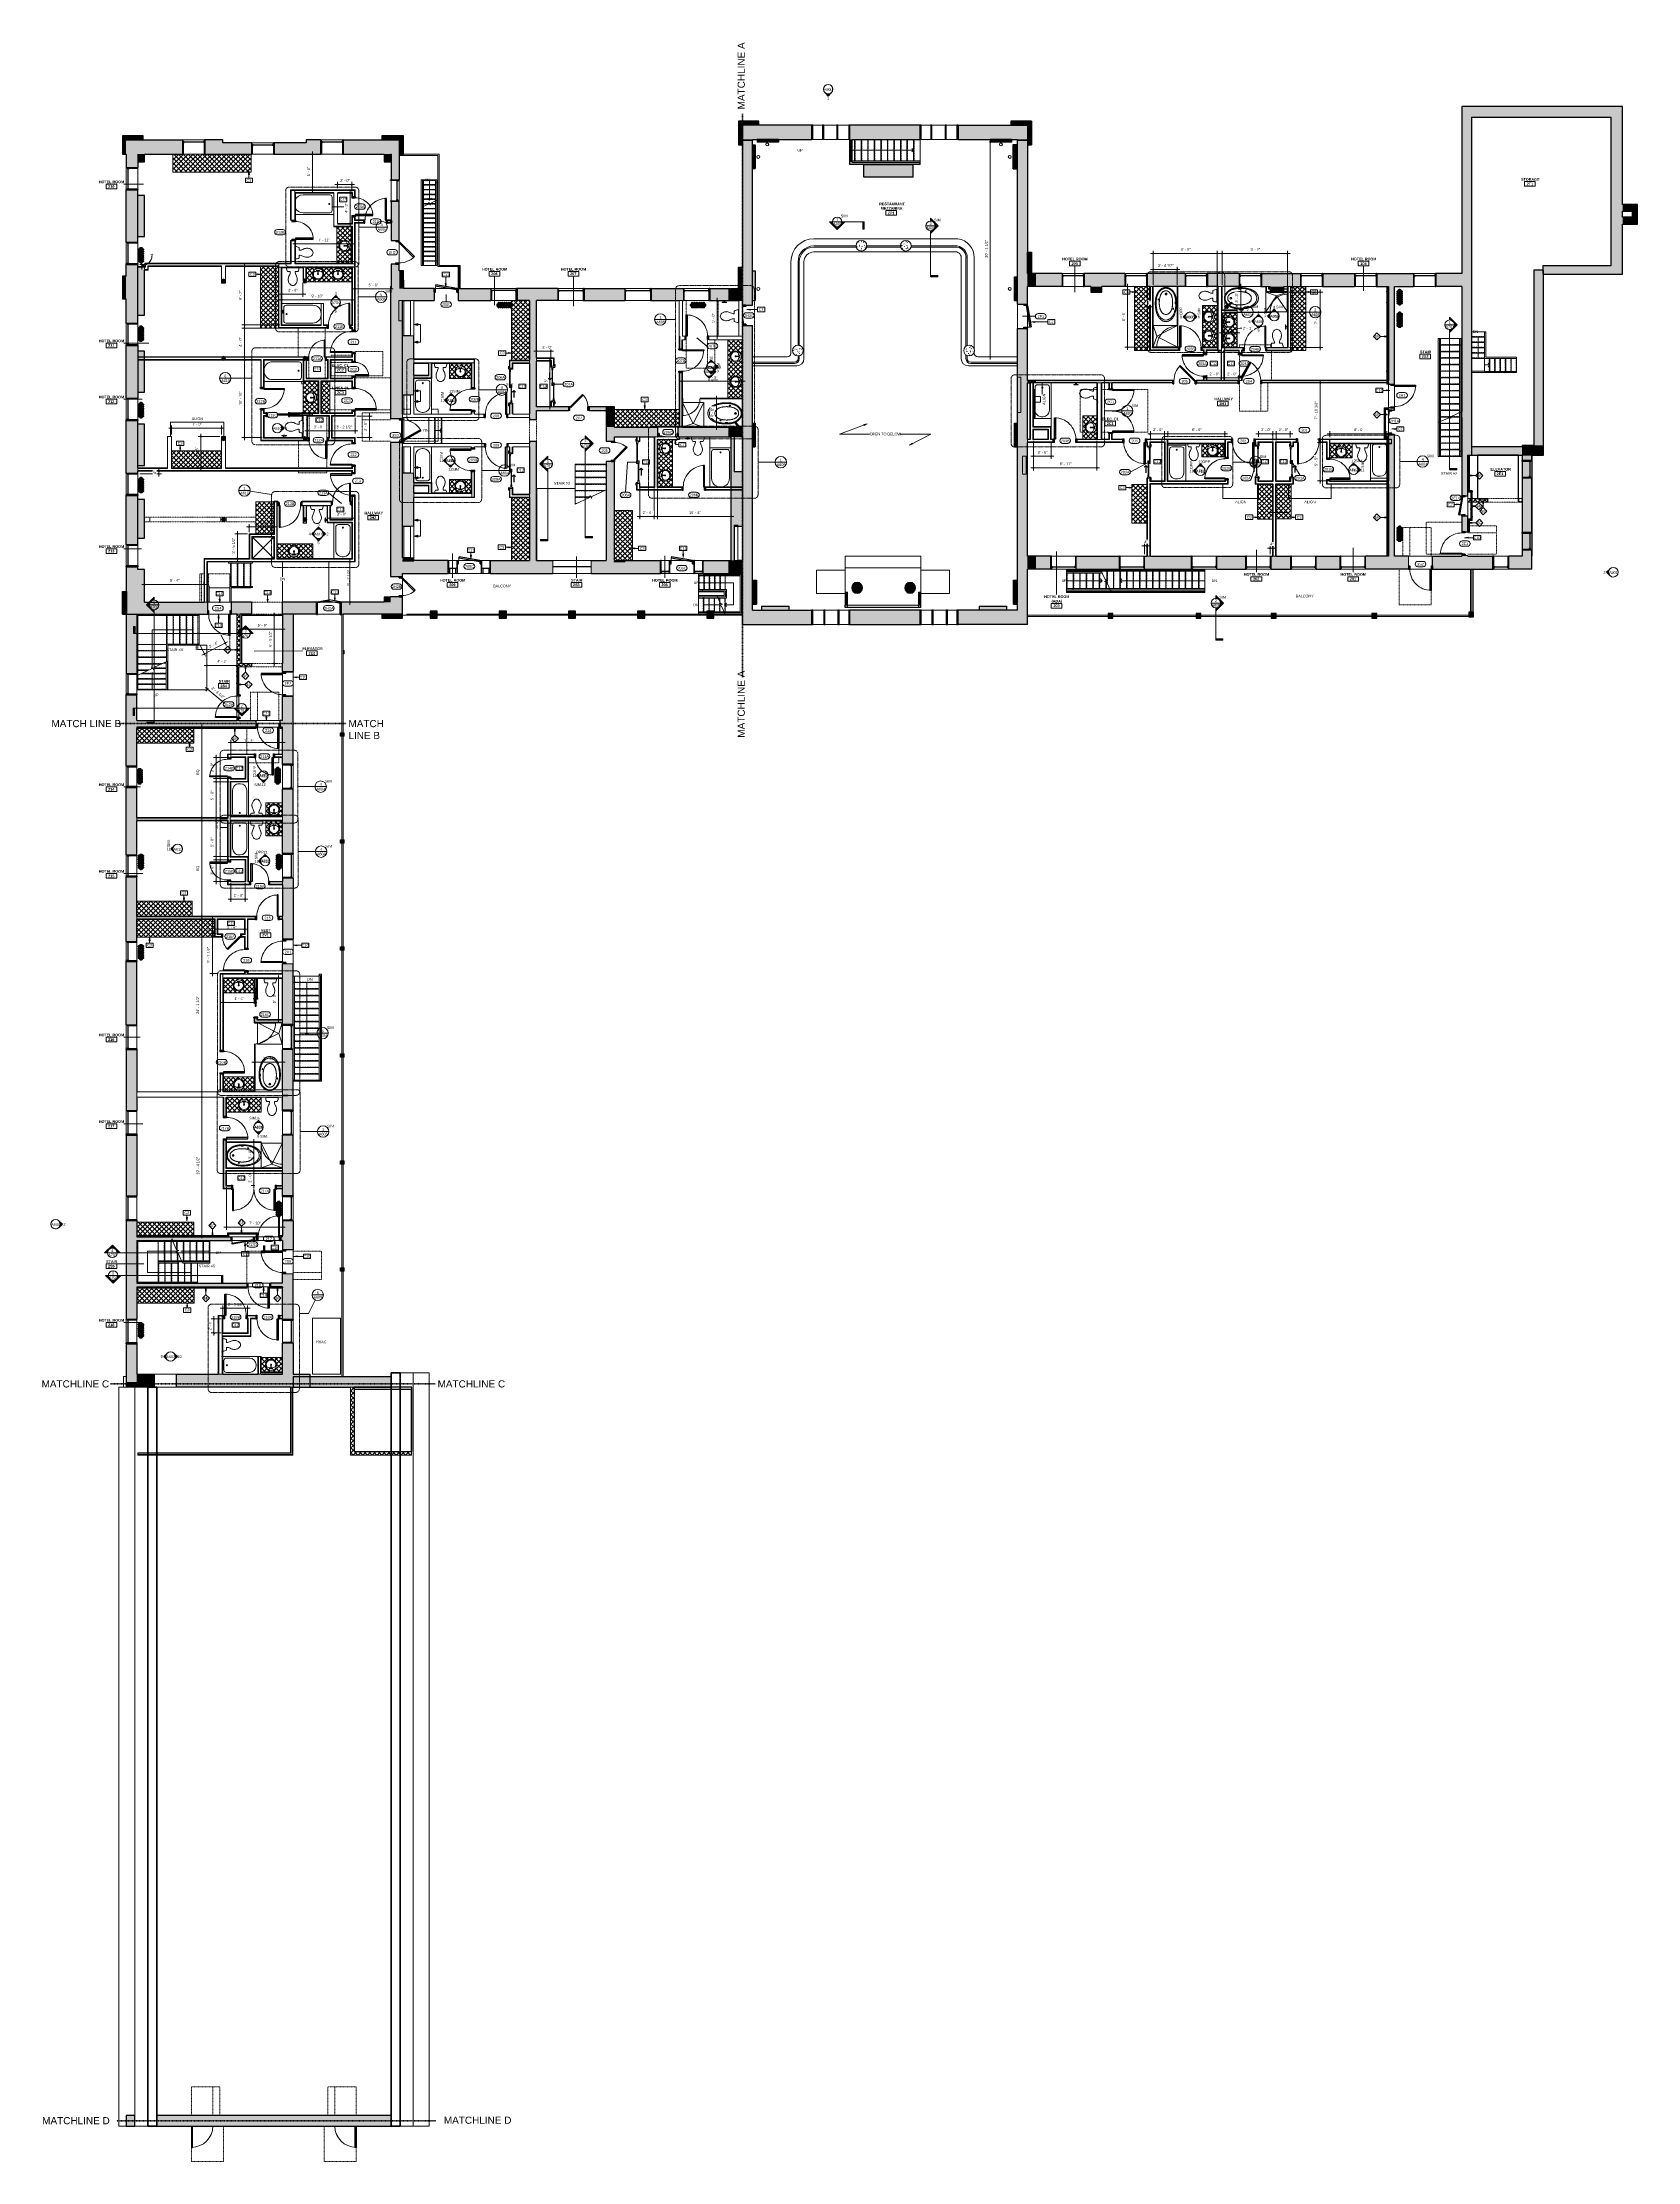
# Model space of a CAD drawing. Header units: inches. Extents: x -1176 to 1507, y -2587 to 978.
import ezdxf

# ---------------------------------------------------------------- set-up
doc = ezdxf.new("R2010")
doc.units = ezdxf.units.IN
doc.header["$MEASUREMENT"] = 0
for name, pattern in [('Dash', [0.25, 0.125, -0.125]), ('Dash 1_16_', [0.125, 0.0625, -0.0625]), ('Dash Dot 3_16_', [0.3125, 0.1875, -0.0625, 0, -0.0625]), ('IMPORT-HIDDEN', [0.5625, 0.375, -0.1875]), ('Overhead', [0.15625, 0.09375, -0.0625]), ('Overhead 1_16_', [0.101562, 0.0625, -0.039062])]:
    doc.linetypes.add(name, pattern=pattern)
for name, color, linetype, lineweight in [('A-ANNO-DIMS', 211, 'Continuous', 9), ('A-ANNO-DIMS-48', 211, 'Continuous', 9), ('A-ANNO-KEYN', 231, 'Continuous', 9), ('A-ANNO-MATC', 214, 'Dash', 140), ('A-ANNO-NOTE', 131, 'Continuous', 9), ('A-ANNO-SYMB', 150, 'Continuous', 9), ('A-AREA-IDEN', 2, 'Continuous', 9), ('A-COLS', 52, 'Continuous', 18), ('A-DETL', 90, 'Continuous', 9), ('A-DETL-GENF', 92, 'Continuous', 9), ('A-DETL-MBND', 5, 'Continuous', 18), ('A-DETL-MEDM', 33, 'Continuous', 18), ('A-DOOR', 31, 'Continuous', 18), ('A-DOOR-FRAM', 31, 'Continuous', 30), ('A-DOOR-GLAZ', 31, 'Continuous', 9), ('A-DOOR-IDEN', 31, 'Continuous', 9), ('A-DOOR-OPNG', 31, 'Continuous', 30), ('A-FLOR', 192, 'Continuous', 18), ('A-FLOR-HRAL', 11, 'Continuous', 18), ('A-FLOR-LEVL', 51, 'Continuous', 9), ('A-FLOR-LEVL-TEXT', 2, 'Continuous', 9), ('A-GENM', 13, 'Continuous', 18), ('A-GLAZ', 151, 'Continuous', 18), ('A-GLAZ-CURT', 52, 'Continuous', 9), ('A-ROOF', 132, 'Continuous', 18), ('A-WALL', 113, 'Continuous', 18), ('A-WALL-IDEN', 211, 'Continuous', 9), ('A-WALL-PATT', 111, 'Continuous', 18), ('G-ANNO-SYMB', 111, 'Continuous', 9), ('G-ANNO-TEXT', 231, 'Continuous', 9), ('G-IMPT', 8, 'Continuous', 9), ('I-FURN', 30, 'Continuous', 9), ('I-WALL', 2, 'Continuous', 18), ('P-SANR-FIXT', 6, 'Continuous', 9), ('Q-CASE', 31, 'Continuous', 9), ('S-COLS', 52, 'Continuous', 18), ('S-STRS', 31, 'Continuous', 18), ('S-STRS-ANNO', 31, 'Continuous', 9), ('S-STRS-IDEN', 31, 'Continuous', 9), ('S-STRS-MBND', 31, 'Continuous', 18)]:
    doc.layers.add(name, color=color, linetype=linetype, lineweight=lineweight)
doc.styles.add('Arial', font='arial.ttf', dxfattribs={"height": 4.5})
doc.styles.add('Swis721 Lt BT', font='swissl.ttf', dxfattribs={"height": 4.5})
doc.styles.add('Swis721 Lt BT_1', font='swissl.ttf', dxfattribs={"height": 0.09375})
doc.styles.add('Swis721 Lt BT_2', font='swissl.ttf', dxfattribs={"height": 12})
doc.styles.add('Swis721 Lt BT_B', font='', dxfattribs={"height": 4.5})
doc.styles.get('Swis721 Lt BT_B').set_extended_font_data('Swis721 Lt BT', bold=True)
doc.dimstyles.new('OTJ_-_3_32__Linear', dxfattribs={"dimscale": 12, "dimtxt": 4.748918, "dimasz": 0.1875, "dimexe": 0.375, "dimexo": 0.25, "dimgap": 0.25, "dimtad": 1, "dimdec": 1, "dimrnd": 0.5, "dimzin": 3, "dimdsep": 46, "dimlunit": 4, "dimtxsty": 'Swis721 Lt BT', "dimblk1": 'OBLIQUE', "dimblk2": 'OBLIQUE', "dimsah": 1, "dimcen": 0.09, "dimdle": 0.375, "dimazin": 0, "dimtfac": 1, "dimtdec": 4, "dimtix": 1, "dimtmove": 0, "dimatfit": 3, "dimfxl": 1, "dimtvp": 1, "dimtfill": 1, "dimfrac": 2, "dimtolj": 1, "dimtzin": 0, "dimarcsym": 2})
doc.dimstyles.new('OTJ_-_3_32__Linear_1', dxfattribs={"dimscale": 12, "dimtxt": 4.748918, "dimasz": 0.1875, "dimexe": 0.375, "dimexo": 0.25, "dimgap": 0.25, "dimtad": 1, "dimdec": 1, "dimrnd": 0.5, "dimzin": 3, "dimdsep": 46, "dimlunit": 4, "dimtxsty": 'Swis721 Lt BT', "dimblk1": 'OBLIQUE', "dimblk2": 'OBLIQUE', "dimsah": 1, "dimcen": 0.09, "dimdle": 0.375, "dimazin": 0, "dimtfac": 1, "dimtdec": 4, "dimtix": 1, "dimtmove": 2, "dimatfit": 3, "dimfxl": 1, "dimtvp": 1, "dimtfill": 1, "dimfrac": 2, "dimtolj": 1, "dimtzin": 0, "dimarcsym": 2})
doc.dimstyles.new('OTJ_-_3_32__Linear_2', dxfattribs={"dimscale": 12, "dimtxt": 4.748918, "dimasz": 0.1875, "dimexe": 0.375, "dimexo": 0.25, "dimgap": 0.25, "dimtad": 1, "dimdec": 1, "dimrnd": 0.5, "dimzin": 3, "dimdsep": 46, "dimlunit": 4, "dimtxsty": 'Swis721 Lt BT', "dimblk1": 'OBLIQUE', "dimblk2": 'OBLIQUE', "dimsah": 1, "dimcen": 0.09, "dimdle": 0.375, "dimazin": 0, "dimtfac": 1, "dimtdec": 4, "dimtix": 1, "dimtmove": 1, "dimatfit": 3, "dimfxl": 1, "dimtvp": 1, "dimtfill": 1, "dimfrac": 2, "dimtolj": 1, "dimtzin": 0, "dimarcsym": 2})
doc.dimstyles.new('OTJ_-_3_32__Linear__1_2__Tolerance', dxfattribs={"dimscale": 12, "dimtxt": 4.748918, "dimasz": 0.1875, "dimexe": 0.375, "dimexo": 0.25, "dimgap": 0.25, "dimtad": 1, "dimdec": 1, "dimrnd": 0.5, "dimzin": 3, "dimdsep": 46, "dimlunit": 4, "dimtxsty": 'Swis721 Lt BT', "dimblk1": 'OBLIQUE', "dimblk2": 'OBLIQUE', "dimsah": 1, "dimcen": 0.09, "dimdle": 0.375, "dimazin": 0, "dimtfac": 1, "dimtdec": 4, "dimtix": 1, "dimtmove": 1, "dimatfit": 3, "dimfxl": 1, "dimtvp": 1, "dimfrac": 2, "dimtolj": 1, "dimtzin": 0, "dimarcsym": 2})
doc.dimstyles.new('OTJ_-_3_32__Linear__1_2__Tolerance_1', dxfattribs={"dimscale": 12, "dimtxt": 4.748918, "dimasz": 0.1875, "dimexe": 0.375, "dimexo": 0.25, "dimgap": 0.25, "dimtad": 1, "dimdec": 1, "dimrnd": 0.5, "dimzin": 3, "dimdsep": 46, "dimlunit": 4, "dimtxsty": 'Swis721 Lt BT', "dimblk1": 'OBLIQUE', "dimblk2": 'OBLIQUE', "dimsah": 1, "dimcen": 0.09, "dimdle": 0.375, "dimazin": 0, "dimtfac": 1, "dimtdec": 4, "dimtix": 1, "dimtmove": 0, "dimatfit": 3, "dimfxl": 1, "dimtvp": 1, "dimfrac": 2, "dimtolj": 1, "dimtzin": 0, "dimarcsym": 2})
doc.dimstyles.new('OTJ_-_3_32__Linear__1_2__Tolerance_2', dxfattribs={"dimscale": 12, "dimtxt": 4.748918, "dimasz": 0.1875, "dimexe": 0.375, "dimexo": 0.25, "dimgap": 0.25, "dimtad": 1, "dimdec": 1, "dimrnd": 0.5, "dimzin": 3, "dimdsep": 46, "dimlunit": 4, "dimtxsty": 'Swis721 Lt BT', "dimblk1": 'OBLIQUE', "dimblk2": 'OBLIQUE', "dimsah": 1, "dimcen": 0.09, "dimdle": 0.375, "dimazin": 0, "dimtfac": 1, "dimtdec": 4, "dimtix": 1, "dimtmove": 2, "dimatfit": 3, "dimfxl": 1, "dimtvp": 1, "dimfrac": 2, "dimtolj": 1, "dimtzin": 0, "dimarcsym": 2})
pattern_1 = [(45, (0, 0), (-4.006467, 4.006467), []), (135, (0, 0), (-4.006467, -4.006467), [])]
pattern_2 = [(0, (0, 0), (15.36, 3.84), [0.634, -10.886, 0.634, -10.886, -61.44]), (0, (0, 0), (15.36, 3.84), [-23.04, 0.634, -22.406, 0.634, -10.886, -26.88]), (0, (0, 0), (15.36, 3.84), [-57.6, 0.634, -7.046, 0.634, -18.566]), (120, (5.76, 1.92), (-11.0055376, 11.38215), [0.634, -10.886, 0.634, -10.886, -61.44]), (120, (5.76, 1.92), (-11.0055376, 11.38215), [-23.04, 0.634, -22.406, 0.634, -10.886, -26.88]), (120, (5.76, 1.92), (-11.0055376, 11.38215), [-57.6, 0.634, -7.046, 0.634, -18.566]), (240, (7.68, 9.6), (-4.3544624, -15.22215), [0.634, -10.886, 0.634, -10.886, -61.44]), (240, (7.68, 9.6), (-4.3544624, -15.22215), [-23.04, 0.634, -22.406, 0.634, -10.886, -26.88]), (240, (7.68, 9.6), (-4.3544624, -15.22215), [-57.6, 0.634, -7.046, 0.634, -18.566])]
pattern_3 = [(135, (266.921, 141.321), (-4.00647, -4.00647), []), (225, (266.921, 141.321), (4.00647, -4.00647), [])]
pattern_4 = [(135, (360.112, 711.976), (-4.006467, -4.006467), []), (225, (360.112, 711.976), (4.006467, -4.006467), [])]
pattern_5 = [(135, (620.638, 655.446), (-4.006467, -4.006467), []), (225, (620.638, 655.446), (4.006467, -4.006467), [])]
pattern_6 = [(45, (733.535, -109.558), (-4.006467, 4.006467), []), (135, (733.535, -109.558), (-4.006467, -4.006467), [])]

# ---------------------------------------------------------------- blocks, each defined once
blk = doc.blocks.new('Concrete-Round-Column - 18_-5401511-2nd Floor Construction')
at = {"layer": 'S-COLS', "lineweight": 9}
h = blk.add_hatch(dxfattribs=at)
h.set_pattern_fill('FP_1', color=256, style=0, pattern_type=2)
h.set_pattern_definition([(0, (-94.857, -459.504), (15.36, 3.84), [0.634, -10.886, 0.634, -10.886, -61.44]), (0, (-94.857, -459.504), (15.36, 3.84), [-23.04, 0.634, -22.406, 0.634, -10.886, -26.88]), (0, (-94.857, -459.504), (15.36, 3.84), [-57.6, 0.634, -7.046, 0.634, -18.566]), (120, (-89.097, -457.584), (-11.005538, 11.38215), [0.634, -10.886, 0.634, -10.886, -61.44]), (120, (-89.097, -457.584), (-11.005538, 11.38215), [-23.04, 0.634, -22.406, 0.634, -10.886, -26.88]), (120, (-89.097, -457.584), (-11.005538, 11.38215), [-57.6, 0.634, -7.046, 0.634, -18.566]), (240, (-87.177, -449.904), (-4.354462, -15.22215), [0.634, -10.886, 0.634, -10.886, -61.44]), (240, (-87.177, -449.904), (-4.354462, -15.22215), [-23.04, 0.634, -22.406, 0.634, -10.886, -26.88]), (240, (-87.177, -449.904), (-4.354462, -15.22215), [-57.6, 0.634, -7.046, 0.634, -18.566])])
h.paths.add_polyline_path([(0, -9), (2, -8.8), (3.9, -8.1), (5.6, -7), (7, -5.6), (8.1, -3.9), (8.8, -2), (9, 0), (8.8, 2), (8.1, 3.9), (7, 5.6), (5.6, 7), (3.9, 8.1), (2, 8.8), (0, 9), (-2, 8.8), (-3.9, 8.1), (-5.6, 7), (-7, 5.6), (-8.1, 3.9), (-8.8, 2), (-9, 0), (-8.8, -2), (-8.1, -3.9), (-7, -5.6), (-5.6, -7), (-3.9, -8.1), (-2, -8.8)], flags=0)
for start, end in [(0, 180), (180, 0)]:
    blk.add_arc((0, 0), 9, start, end, dxfattribs=at)
blk = doc.blocks.new('Concrete-Round-Column - 18_-V1-2nd Floor Construction')
at = {"layer": 'S-COLS', "lineweight": 9}
h = blk.add_hatch(dxfattribs=at)
h.set_pattern_fill('FP_2', color=256, style=0, pattern_type=2)
h.set_pattern_definition([(0, (-201.635, -635.843), (15.36, 3.84), [0.634, -10.886, 0.634, -10.886, -61.44]), (0, (-201.635, -635.843), (15.36, 3.84), [-23.04, 0.634, -22.406, 0.634, -10.886, -26.88]), (0, (-201.635, -635.843), (15.36, 3.84), [-57.6, 0.634, -7.046, 0.634, -18.566]), (120, (-195.875, -633.923), (-11.005538, 11.38215), [0.634, -10.886, 0.634, -10.886, -61.44]), (120, (-195.875, -633.923), (-11.005538, 11.38215), [-23.04, 0.634, -22.406, 0.634, -10.886, -26.88]), (120, (-195.875, -633.923), (-11.005538, 11.38215), [-57.6, 0.634, -7.046, 0.634, -18.566]), (240, (-193.955, -626.243), (-4.354462, -15.22215), [0.634, -10.886, 0.634, -10.886, -61.44]), (240, (-193.955, -626.243), (-4.354462, -15.22215), [-23.04, 0.634, -22.406, 0.634, -10.886, -26.88]), (240, (-193.955, -626.243), (-4.354462, -15.22215), [-57.6, 0.634, -7.046, 0.634, -18.566])])
h.paths.add_polyline_path([(0, -9), (2, -8.8), (3.9, -8.1), (5.6, -7), (7, -5.6), (8.1, -3.9), (8.8, -2), (9, 0), (8.8, 2), (8.1, 3.9), (7, 5.6), (5.6, 7), (3.9, 8.1), (2, 8.8), (0, 9), (-2, 8.8), (-3.9, 8.1), (-5.6, 7), (-7, 5.6), (-8.1, 3.9), (-8.8, 2), (-9, 0), (-8.8, -2), (-8.1, -3.9), (-7, -5.6), (-5.6, -7), (-3.9, -8.1), (-2, -8.8)], flags=0)
for start, end in [(0, 180), (180, 0)]:
    blk.add_arc((0, 0), 9, start, end, dxfattribs=at)
blk = doc.blocks.new('Concrete-Round-Column - 18_-V2-2nd Floor Construction')
at = {"layer": 'S-COLS', "lineweight": 9}
h = blk.add_hatch(dxfattribs=at)
h.set_pattern_fill('FP_3', color=256, style=0, pattern_type=2)
h.set_pattern_definition([(0, (-276.385, -635.843), (15.36, 3.84), [0.634, -10.886, 0.634, -10.886, -61.44]), (0, (-276.385, -635.843), (15.36, 3.84), [-23.04, 0.634, -22.406, 0.634, -10.886, -26.88]), (0, (-276.385, -635.843), (15.36, 3.84), [-57.6, 0.634, -7.046, 0.634, -18.566]), (120, (-270.625, -633.923), (-11.005538, 11.38215), [0.634, -10.886, 0.634, -10.886, -61.44]), (120, (-270.625, -633.923), (-11.005538, 11.38215), [-23.04, 0.634, -22.406, 0.634, -10.886, -26.88]), (120, (-270.625, -633.923), (-11.005538, 11.38215), [-57.6, 0.634, -7.046, 0.634, -18.566]), (240, (-268.705, -626.243), (-4.354462, -15.22215), [0.634, -10.886, 0.634, -10.886, -61.44]), (240, (-268.705, -626.243), (-4.354462, -15.22215), [-23.04, 0.634, -22.406, 0.634, -10.886, -26.88]), (240, (-268.705, -626.243), (-4.354462, -15.22215), [-57.6, 0.634, -7.046, 0.634, -18.566])])
h.paths.add_polyline_path([(0, -9), (2, -8.8), (3.9, -8.1), (5.6, -7), (7, -5.6), (8.1, -3.9), (8.8, -2), (9, 0), (8.8, 2), (8.1, 3.9), (7, 5.6), (5.6, 7), (3.9, 8.1), (2, 8.8), (0, 9), (-2, 8.8), (-3.9, 8.1), (-5.6, 7), (-7, 5.6), (-8.1, 3.9), (-8.8, 2), (-9, 0), (-8.8, -2), (-8.1, -3.9), (-7, -5.6), (-5.6, -7), (-3.9, -8.1), (-2, -8.8)], flags=0)
for start, end in [(0, 180), (180, 0)]:
    blk.add_arc((0, 0), 9, start, end, dxfattribs=at)
blk = doc.blocks.new('Concrete-Round-Column - 18_-V3-2nd Floor Construction')
at = {"layer": 'S-COLS', "lineweight": 9}
h = blk.add_hatch(dxfattribs=at)
h.set_pattern_fill('FP_4', color=256, style=0, pattern_type=2)
h.set_pattern_definition([(0, (-382.73, -459.504), (15.36, 3.84), [0.634, -10.886, 0.634, -10.886, -61.44]), (0, (-382.73, -459.504), (15.36, 3.84), [-23.04, 0.634, -22.406, 0.634, -10.886, -26.88]), (0, (-382.73, -459.504), (15.36, 3.84), [-57.6, 0.634, -7.046, 0.634, -18.566]), (120, (-376.97, -457.584), (-11.005538, 11.38215), [0.634, -10.886, 0.634, -10.886, -61.44]), (120, (-376.97, -457.584), (-11.005538, 11.38215), [-23.04, 0.634, -22.406, 0.634, -10.886, -26.88]), (120, (-376.97, -457.584), (-11.005538, 11.38215), [-57.6, 0.634, -7.046, 0.634, -18.566]), (240, (-375.05, -449.904), (-4.354462, -15.22215), [0.634, -10.886, 0.634, -10.886, -61.44]), (240, (-375.05, -449.904), (-4.354462, -15.22215), [-23.04, 0.634, -22.406, 0.634, -10.886, -26.88]), (240, (-375.05, -449.904), (-4.354462, -15.22215), [-57.6, 0.634, -7.046, 0.634, -18.566])])
h.paths.add_polyline_path([(0, -9), (2, -8.8), (3.9, -8.1), (5.6, -7), (7, -5.6), (8.1, -3.9), (8.8, -2), (9, 0), (8.8, 2), (8.1, 3.9), (7, 5.6), (5.6, 7), (3.9, 8.1), (2, 8.8), (0, 9), (-2, 8.8), (-3.9, 8.1), (-5.6, 7), (-7, 5.6), (-8.1, 3.9), (-8.8, 2), (-9, 0), (-8.8, -2), (-8.1, -3.9), (-7, -5.6), (-5.6, -7), (-3.9, -8.1), (-2, -8.8)], flags=0)
for start, end in [(0, 180), (180, 0)]:
    blk.add_arc((0, 0), 9, start, end, dxfattribs=at)
blk = doc.blocks.new('Top Rail Type - Top Rail_Internal_-5005397-2nd Floor Construction')
at = {"layer": 'A-FLOR-HRAL', "lineweight": 9}
blk.add_hatch(color=7, dxfattribs=at).paths.add_polyline_path([(546.7, 54.3), (546.8, 54.3), (546.7, 56.3)], flags=0)
blk.add_line((546.7, 56.3), (546.7, 54.3), dxfattribs=at)
blk = doc.blocks.new('Top Rail Type - Top Rail_Internal_-V4-2nd Floor Construction')
at = {"layer": 'A-FLOR-HRAL', "lineweight": 9}
for p, q in [((546.7, 56.3), (546.7, 54.3)), ((546.7, 56.3), (620.2, 56.3)), ((546.7, 54.3), (621.1, 54.3)), ((621.1, 54.3), (620.2, 56.3))]:
    blk.add_line(p, q, dxfattribs=at)
blk = doc.blocks.new('Handrail Type - Handrail_Internal_-5005408-2nd Floor Construction')
at = {"layer": 'A-FLOR-HRAL', "lineweight": 9}
blk.add_hatch(color=7, dxfattribs=at).paths.add_polyline_path([(557.7, 57.3), (557.8, 57.3), (557.7, 59.3)], flags=0)
for p, q in [((546.7, 57.3), (546.7, 59.3)), ((546.7, 59.3), (557.7, 59.3)), ((557.7, 57.3), (546.7, 57.3)), ((557.7, 59.3), (557.7, 57.3))]:
    blk.add_line(p, q, dxfattribs=at)
blk = doc.blocks.new('Handrail Type - Handrail_Internal_-V5-2nd Floor Construction')
at = {"layer": 'A-FLOR-HRAL', "lineweight": 9}
for p, q in [((546.7, 59.3), (546.7, 57.3)), ((546.7, 59.3), (618.8, 59.3)), ((546.7, 57.3), (619.7, 57.3)), ((619.7, 57.3), (618.8, 59.3))]:
    blk.add_line(p, q, dxfattribs=at)
blk = doc.blocks.new('Top Rail Type - Top Rail_Internal_-5005419-2nd Floor Construction')
at = {"layer": 'A-FLOR-HRAL', "lineweight": 9}
blk.add_hatch(color=7, dxfattribs=at).paths.add_polyline_path([(546.7, 88.3), (546.8, 88.3), (546.7, 90.3)], flags=0)
blk.add_line((546.7, 90.3), (546.7, 88.3), dxfattribs=at)
blk = doc.blocks.new('Top Rail Type - Top Rail_Internal_-V6-2nd Floor Construction')
at = {"layer": 'A-FLOR-HRAL', "lineweight": 9}
for p, q in [((546.7, 90.3), (546.7, 88.3)), ((546.7, 90.3), (604.3, 90.3)), ((546.7, 88.3), (605.3, 88.3)), ((605.3, 88.3), (604.3, 90.3))]:
    blk.add_line(p, q, dxfattribs=at)
blk = doc.blocks.new('Handrail Type - Handrail_Internal_-5005430-2nd Floor Construction')
at = {"layer": 'A-FLOR-HRAL', "lineweight": 9}
blk.add_hatch(color=7, dxfattribs=at).paths.add_polyline_path([(557.7, 85.3), (557.8, 85.3), (557.7, 87.3)], flags=0)
for p, q in [((546.7, 85.3), (546.7, 87.3)), ((546.7, 87.3), (557.7, 87.3)), ((557.7, 85.3), (546.7, 85.3)), ((557.7, 87.3), (557.7, 85.3))]:
    blk.add_line(p, q, dxfattribs=at)
blk = doc.blocks.new('Handrail Type - Handrail_Internal_-V7-2nd Floor Construction')
at = {"layer": 'A-FLOR-HRAL', "lineweight": 9}
for p, q in [((546.7, 87.3), (546.7, 85.3)), ((546.7, 87.3), (605.7, 87.3)), ((546.7, 85.3), (606.7, 85.3)), ((606.7, 85.3), (605.7, 87.3))]:
    blk.add_line(p, q, dxfattribs=at)
blk = doc.blocks.new('Top Rail Type - Top Rail_Internal_-5009709-2nd Floor Construction')
at = {"layer": 'A-FLOR-HRAL', "lineweight": 9}
for p, q in [((620.2, 56.3), (779.4, 56.3)), ((779.4, 54.3), (621.1, 54.3)), ((779.4, 56.3), (779.4, 54.3))]:
    blk.add_line(p, q, dxfattribs=at)
blk = doc.blocks.new('Top Rail Type - Top Rail_Internal_-V8-2nd Floor Construction')
at = {"layer": 'A-FLOR-HRAL', "lineweight": 9}
for p, q in [((620.2, 56.3), (779.4, 56.3)), ((621.1, 54.3), (779.4, 54.3)), ((779.4, 56.3), (779.4, 54.3))]:
    blk.add_line(p, q, dxfattribs=at)
blk = doc.blocks.new('Handrail Type - Handrail_Internal_-5009720-2nd Floor Construction')
at = {"layer": 'A-FLOR-HRAL', "lineweight": 9}
for p, q in [((618.8, 59.3), (779.4, 59.3)), ((779.4, 57.3), (619.7, 57.3)), ((779.4, 59.3), (779.4, 57.3))]:
    blk.add_line(p, q, dxfattribs=at)
blk = doc.blocks.new('Handrail Type - Handrail_Internal_-V9-2nd Floor Construction')
at = {"layer": 'A-FLOR-HRAL', "lineweight": 9}
for p, q in [((618.8, 59.3), (779.4, 59.3)), ((619.7, 57.3), (779.4, 57.3)), ((779.4, 59.3), (779.4, 57.3))]:
    blk.add_line(p, q, dxfattribs=at)
blk = doc.blocks.new('Top Rail Type - Top Rail_Internal_-5009731-2nd Floor Construction')
at = {"layer": 'A-FLOR-HRAL', "lineweight": 9}
for p, q in [((604.3, 90.3), (779.4, 90.3)), ((779.4, 88.3), (605.3, 88.3)), ((779.4, 90.3), (779.4, 88.3))]:
    blk.add_line(p, q, dxfattribs=at)
blk = doc.blocks.new('Top Rail Type - Top Rail_Internal_-V10-2nd Floor Construction')
at = {"layer": 'A-FLOR-HRAL', "lineweight": 9}
for p, q in [((604.3, 90.3), (779.4, 90.3)), ((605.3, 88.3), (779.4, 88.3)), ((779.4, 90.3), (779.4, 88.3))]:
    blk.add_line(p, q, dxfattribs=at)
blk = doc.blocks.new('Top Rail Type - Top Rail_Internal_-5050133-2nd Floor Construction')
at = {"layer": 'A-FLOR-HRAL', "lineweight": 9}
for p, q in [((-671.9, 16.3), (-669.9, 16.3)), ((-671.9, -183.2), (-671.9, 16.3)), ((-669.9, 16.3), (-669.9, -183.2)), ((-671.9, -363.2), (-671.9, -189.2)), ((-669.9, -189.2), (-669.9, -363.2)), ((-671.9, -543.2), (-671.9, -369.2)), ((-669.9, -369.2), (-669.9, -543.2)), ((-671.9, -723.2), (-671.9, -549.2)), ((-669.9, -549.2), (-669.9, -723.2)), ((-671.9, -903.2), (-671.9, -729.2)), ((-669.9, -729.2), (-669.9, -903.2)), ((-671.9, -1083.2), (-671.9, -909.2)), ((-669.9, -909.2), (-669.9, -1083.2)), ((-671.9, -1266.2), (-671.9, -1089.2)), ((-669.9, -1089.2), (-669.9, -1266.2))]:
    blk.add_line(p, q, dxfattribs=at)
blk = doc.blocks.new('Chapel Windows - Chapel Windows-5456359-2nd Floor Construction')
at = {"layer": 'A-GLAZ'}
h = blk.add_hatch(color=250, dxfattribs=at)
h.paths.add_polyline_path([(30, -12), (32, -12), (32, -1), (30, -1)], flags=0)
h.paths.add_polyline_path([(10, -12), (12, -12), (12, -1), (10, -1)], flags=0)
h.paths.add_polyline_path([(-12, -12), (-12, -1), (-14, -1), (-14, -12)], flags=0)
h.paths.add_polyline_path([(-32, -12), (-30, -12), (-30, -1), (-32, -1)], flags=0)
h.paths.add_polyline_path([(32, 0), (32, 12), (30, 12), (30, 0)], flags=0)
h.paths.add_polyline_path([(10, 0), (12, 0), (12, 12), (10, 12)], flags=0)
h.paths.add_polyline_path([(-12, 0), (-12, 12), (-14, 12), (-14, 0)], flags=0)
h.paths.add_polyline_path([(-30, 0), (-30, 12), (-32, 12), (-32, 0)], flags=0)
at = {"layer": 'A-GLAZ', "color": 8, "lineweight": 30}
for p, q in [((-30, 12), (-32, 12)), ((-32, 0), (-30, 0)), ((-30, 0), (-30, 12)), ((-12, 12), (-14, 12)), ((-14, 12), (-14, 0)), ((-14, 0), (-12, 0)), ((-12, 0), (-12, 12)), ((12, 12), (10, 12)), ((10, 12), (10, 0)), ((10, 0), (12, 0)), ((12, 0), (12, 12)), ((32, 12), (30, 12)), ((30, 12), (30, 0)), ((30, 0), (32, 0)), ((-30, -1), (-32, -1)), ((-30, -12), (-30, -1)), ((-12, -1), (-14, -1)), ((-14, -1), (-14, -12)), ((-12, -12), (-12, -1)), ((12, -1), (10, -1)), ((10, -1), (10, -12)), ((12, -12), (12, -1)), ((32, -1), (30, -1)), ((30, -1), (30, -12))]:
    blk.add_line(p, q, dxfattribs=at)
at = {"layer": 'A-GLAZ'}
for p, q in [((-30, 12), (-14, 12)), ((-30, 0), (-30, -1)), ((-14, -1), (-14, 0)), ((-12, 12), (10, 12)), ((-12, 0), (-12, -1)), ((10, -1), (10, 0)), ((12, 12), (30, 12)), ((12, 0), (12, -1)), ((30, -1), (30, 0))]:
    blk.add_line(p, q, dxfattribs=at)
blk = doc.blocks.new('Single Flush - D2 2_6_ X 8_-8253010-2nd Floor Construction')
at = {"layer": 'A-DOOR', "color": 8, "lineweight": 30}
for p, q in [((-7.4, -22.8), (13.7, -1.8)), ((-6.2, -24.1), (-7.4, -22.8)), ((14.9, -3), (-6.2, -24.1)), ((13.7, -1.8), (14.9, -3))]:
    blk.add_line(p, q, dxfattribs=at)
at = {"layer": 'A-DOOR', "lineweight": 9}
blk.add_arc((14.9, -3), 29.8, 179.5, 225, dxfattribs=at)
at = {"layer": 'A-DOOR-FRAM', "color": 8}
for p, q in [((-17, 2.8), (-17, -3)), ((-17, 2.8), (-15, 2.8)), ((-15, 2.8), (-15, -3)), ((15, 2.8), (15, -3)), ((15, 2.8), (17, 2.8)), ((17, 2.8), (17, -3)), ((-17, -3), (-15, -3)), ((15, -3), (17, -3))]:
    blk.add_line(p, q, dxfattribs=at)
blk = doc.blocks.new('Double Hung - side window 4_ X 6_ 3_ H 3-6128194-2nd Floor Construction')
at = {"layer": 'A-GLAZ', "color": 8, "lineweight": 30}
for p, q in [((-22.1, 10), (-21.4, 10)), ((-21.4, 5.8), (-21.4, 10)), ((-21.4, 7.5), (-21.4, 5.8)), ((-21.4, 7.5), (-19.6, 7.5)), ((-21.4, 5.8), (-19.6, 5.8)), ((-21.4, 5.8), (-20.9, 5.8)), ((-20.9, -10), (-20.9, 5.8)), ((-19.6, 7.5), (-19.6, 5.8)), ((-19.6, 6.6), (19.6, 6.6)), ((19.6, 7.5), (19.6, 5.8)), ((21.4, 7.5), (19.6, 7.5)), ((21.4, 5.8), (19.6, 5.8)), ((20.9, 5.8), (21.4, 5.8)), ((20.9, 5.8), (20.9, -10)), ((21.4, 5.8), (21.4, 10)), ((22.1, 10), (21.4, 10)), ((21.4, 7.5), (21.4, 5.8)), ((-20.9, -10), (-22.1, -10)), ((20.9, -10), (22.1, -10))]:
    blk.add_line(p, q, dxfattribs=at)
blk = doc.blocks.new('Single Flush - D2 3_ X 8_-8252897-2nd Floor Construction')
at = {"layer": 'A-DOOR', "color": 8, "lineweight": 30}
for p, q in [((-17.4, 16.2), (-17.7, 14.5)), ((-17.7, 14.5), (17.6, 8.3)), ((17.9, 10), (-17.4, 16.2)), ((17.6, 8.3), (17.9, 10))]:
    blk.add_line(p, q, dxfattribs=at)
at = {"layer": 'A-DOOR', "lineweight": 9}
blk.add_arc((17.9, 10), 35.8, 170, 180.5, dxfattribs=at)
at = {"layer": 'A-DOOR-FRAM', "color": 8}
for p, q in [((-20, 4.2), (-20, 10)), ((-20, 10), (-18, 10)), ((-20, 4.2), (-18, 4.2)), ((-18, 4.2), (-18, 10)), ((18, 4.2), (18, 10)), ((18, 10), (20, 10)), ((18, 4.2), (20, 4.2)), ((20, 4.2), (20, 10))]:
    blk.add_line(p, q, dxfattribs=at)
blk = doc.blocks.new('Top Rail Type - Top Rail_Internal_-5277632-2nd Floor Construction')
at = {"layer": 'A-FLOR-HRAL', "lineweight": 9}
for p, q in [((95, 468.5), (95, 608.9)), ((97, 608.9), (97, 468.2)), ((121.6, 635.4), (192.7, 635.4)), ((193, 633.4), (121.6, 633.4)), ((267.8, 633.4), (210.3, 633.4)), ((210.6, 635.4), (267.4, 635.4)), ((362.7, 633.4), (285, 633.4)), ((285.3, 635.4), (362.8, 635.4)), ((377.5, 466.8), (377.5, 615.9)), ((379.5, 615.9), (379.5, 467.9)), ((18.2, 439.9), (89, 439.9)), ((89, 437.9), (18.2, 437.9)), ((95, 445.9), (95, 450.5)), ((97, 450.8), (97, 445.9)), ((377.5, 445.9), (377.5, 452.2)), ((379.5, 451.2), (379.5, 445.9)), ((385.5, 439.9), (464.3, 439.9)), ((464.3, 437.9), (385.5, 437.9))]:
    blk.add_line(p, q, dxfattribs=at)
for centre, radius, start, end in [((121.6, 608.8), 26.6, 90, 179.7726), ((121.6, 608.8), 24.6, 90, 179.7726), ((359.8, 615.9), 17.8, 360, 80.5527), ((359.8, 615.9), 19.8, 0, 81.0448), ((89, 445.9), 8, 270, 0), ((89, 445.9), 6, 270, 0), ((385.5, 445.9), 8, 180, 270), ((385.5, 445.9), 6, 180, 270)]:
    blk.add_arc(centre, radius, start, end, dxfattribs=at)
blk = doc.blocks.new('Top Rail Type - Top Rail_Internal_-V11-2nd Floor Construction')
at = {"layer": 'A-FLOR-HRAL', "lineweight": 9}
for p, q in [((95, 608.9), (95, 468.5)), ((97, 608.9), (97, 468.2)), ((192.7, 635.4), (121.6, 635.4)), ((193, 633.4), (121.6, 633.4)), ((267.8, 633.4), (210.3, 633.4)), ((267.4, 635.4), (210.6, 635.4)), ((362.7, 633.4), (285, 633.4)), ((362.8, 635.4), (285.3, 635.4)), ((377.5, 466.8), (377.5, 615.9)), ((379.5, 467.9), (379.5, 615.9)), ((89, 439.9), (18.2, 439.9)), ((89, 437.9), (18.2, 437.9)), ((95, 450.5), (95, 445.9)), ((97, 450.8), (97, 445.9)), ((377.5, 445.9), (377.5, 452.2)), ((379.5, 445.9), (379.5, 451.2)), ((464.3, 439.9), (385.5, 439.9)), ((464.3, 437.9), (385.5, 437.9))]:
    blk.add_line(p, q, dxfattribs=at)
for centre, radius, start, end in [((121.6, 608.8), 26.6, 90, 179.7769), ((121.6, 608.8), 24.6, 90, 179.768), ((359.8, 615.9), 17.8, 360, 80.5527), ((359.8, 615.9), 19.8, 360, 81.0448), ((89, 445.9), 6, 270, 0), ((89, 445.9), 8, 270, 0), ((385.5, 445.9), 8, 180, 270), ((385.5, 445.9), 6, 180, 270)]:
    blk.add_arc(centre, radius, start, end, dxfattribs=at)
blk = doc.blocks.new('Concrete-Round-Column - 18_-5510990-2nd Floor Construction')
at = {"layer": 'S-COLS', "lineweight": 9}
blk.add_hatch(color=7, dxfattribs=at).paths.add_polyline_path([(0, -9), (2, -8.8), (3.9, -8.1), (5.6, -7), (7, -5.6), (8.1, -3.9), (8.8, -2), (9, 0), (8.8, 2), (8.1, 3.9), (7, 5.6), (5.6, 7), (3.9, 8.1), (2, 8.8), (0, 9), (-2, 8.8), (-3.9, 8.1), (-5.6, 7), (-7, 5.6), (-8.1, 3.9), (-8.8, 2), (-9, 0), (-8.8, -2), (-8.1, -3.9), (-7, -5.6), (-5.6, -7), (-3.9, -8.1), (-2, -8.8)], flags=0)
at = {"layer": 'S-COLS', "color": 8, "lineweight": 30}
for start, end in [(360, 180), (180, 360)]:
    blk.add_arc((0, 0), 9, start, end, dxfattribs=at)
blk = doc.blocks.new('Chapel Windows - Chapel Windows-V12-2nd Floor Construction')
at = {"layer": 'A-GLAZ'}
h = blk.add_hatch(color=250, dxfattribs=at)
h.paths.add_polyline_path([(-12, 12), (-14, 12), (-14, 0), (-12, 0)], flags=0)
h.paths.add_polyline_path([(-30, 12), (-32, 12), (-32, 0), (-30, 0)], flags=0)
h.paths.add_polyline_path([(32, 12), (30, 12), (30, 0), (32, 0)], flags=0)
h.paths.add_polyline_path([(10, 12), (10, 0), (12, 0), (12, 12)], flags=0)
h.paths.add_polyline_path([(-30, -1), (-32, -1), (-32, -12), (-30, -12)], flags=0)
h.paths.add_polyline_path([(-12, -1), (-14, -1), (-14, -12), (-12, -12)], flags=0)
h.paths.add_polyline_path([(12, -1), (10, -1), (10, -12), (12, -12)], flags=0)
h.paths.add_polyline_path([(30, -1), (30, -12), (32, -12), (32, -1)], flags=0)
at = {"layer": 'A-GLAZ', "color": 8, "lineweight": 30}
for p, q in [((-30, 12), (-32, 12)), ((-32, 0), (-30, 0)), ((-30, 0), (-30, 12)), ((-12, 12), (-14, 12)), ((-14, 12), (-14, 0)), ((-14, 0), (-12, 0)), ((-12, 0), (-12, 12)), ((12, 12), (10, 12)), ((10, 12), (10, 0)), ((10, 0), (12, 0)), ((12, 0), (12, 12)), ((32, 12), (30, 12)), ((30, 12), (30, 0)), ((30, 0), (32, 0)), ((-30, -1), (-32, -1)), ((-32, -12), (-30, -12)), ((-30, -12), (-30, -1)), ((-12, -1), (-14, -1)), ((-14, -1), (-14, -12)), ((-14, -12), (-12, -12)), ((-12, -12), (-12, -1)), ((12, -1), (10, -1)), ((10, -1), (10, -12)), ((10, -12), (12, -12)), ((12, -12), (12, -1)), ((32, -1), (30, -1)), ((30, -1), (30, -12)), ((30, -12), (32, -12))]:
    blk.add_line(p, q, dxfattribs=at)
at = {"layer": 'A-GLAZ'}
for p, q in [((-30, 12), (-14, 12)), ((-30, 0), (-30, -1)), ((-14, -1), (-14, 0)), ((-12, 12), (10, 12)), ((-12, 0), (-12, -1)), ((10, -1), (10, 0)), ((12, 12), (30, 12)), ((12, 0), (12, -1)), ((30, -1), (30, 0)), ((-14, -12), (-30, -12)), ((10, -12), (-12, -12)), ((30, -12), (12, -12))]:
    blk.add_line(p, q, dxfattribs=at)
blk = doc.blocks.new('Single Flush - D2 3_1_ X 8_-8249221-2nd Floor Construction')
at = {"layer": 'A-DOOR', "color": 8, "lineweight": 30}
for p, q in [((8.3, 5), (18.1, 3.3)), ((18.1, 3.3), (18.4, 5))]:
    blk.add_line(p, q, dxfattribs=at)
at = {"layer": 'A-DOOR', "lineweight": 9}
blk.add_arc((18.4, 5), 36.8, 179.9995, 180.5, dxfattribs=at)
at = {"layer": 'A-DOOR-FRAM', "color": 8}
for p, q in [((-20.5, -0.7), (-20.5, 5)), ((-20.5, 5), (-18.5, 5)), ((-18.5, -0.7), (-18.5, 5)), ((18.5, -0.7), (18.5, 5)), ((18.5, 5), (20.5, 5)), ((20.5, -0.7), (20.5, 5)), ((-20.5, -0.7), (-18.5, -0.7)), ((18.5, -0.7), (20.5, -0.7))]:
    blk.add_line(p, q, dxfattribs=at)
blk = doc.blocks.new('Single Flush - D2 2_6_ X 8_-8253011-2nd Floor Construction')
at = {"layer": 'A-DOOR', "color": 8, "lineweight": 30}
for p, q in [((-14.5, 10.4), (-14.8, 8.7)), ((-14.8, 8.7), (14.6, 3.5)), ((14.9, 5.2), (-14.5, 10.4)), ((14.6, 3.5), (14.9, 5.2))]:
    blk.add_line(p, q, dxfattribs=at)
at = {"layer": 'A-DOOR', "lineweight": 9}
blk.add_arc((14.9, 5.2), 29.8, 170, 180.5, dxfattribs=at)
at = {"layer": 'A-DOOR-FRAM', "color": 8}
for p, q in [((-17, -0.5), (-17, 5.2)), ((-17, 5.2), (-15, 5.2)), ((-15, -0.5), (-15, 5.2)), ((15, -0.5), (15, 5.2)), ((15, 5.2), (17, 5.2)), ((17, -0.5), (17, 5.2)), ((-17, -0.5), (-15, -0.5)), ((15, -0.5), (17, -0.5))]:
    blk.add_line(p, q, dxfattribs=at)
blk = doc.blocks.new('Double Hung - 30_ x 48_-6971309-2nd Floor Construction')
at = {"layer": 'A-GLAZ', "color": 8, "lineweight": 30}
for p, q in [((-15, 8.25), (-14.25, 8.25)), ((-14.25, 4), (-14.25, 8.25)), ((-14.25, 5.75), (-14.25, 4)), ((-14.25, 5.75), (-12.5, 5.75)), ((-14.25, 4), (-12.5, 4)), ((-14.25, 4), (-13.75, 4)), ((-13.75, -8.25), (-13.75, 4)), ((-12.5, 5.75), (-12.5, 4)), ((-12.5, 4.875), (12.5, 4.875)), ((12.5, 5.75), (12.5, 4)), ((14.25, 5.75), (12.5, 5.75)), ((14.25, 4), (12.5, 4)), ((13.75, 4), (14.25, 4)), ((13.75, 4), (13.75, -8.25)), ((14.25, 4), (14.25, 8.25)), ((15, 8.25), (14.25, 8.25)), ((14.25, 5.75), (14.25, 4)), ((-13.75, -8.25), (-15, -8.25)), ((13.75, -8.25), (15, -8.25))]:
    blk.add_line(p, q, dxfattribs=at)
blk = doc.blocks.new('Double Hung - side window 4_ X 6_ 3_ H-6090582-2nd Floor Construction')
at = {"layer": 'A-GLAZ', "color": 8, "lineweight": 30}
for p, q in [((-18.75, 12), (-18, 12)), ((-18, 7.75), (-18, 12)), ((-18, 9.5), (-18, 7.75)), ((-18, 9.5), (-16.25, 9.5)), ((-18, 7.75), (-16.25, 7.75)), ((-18, 7.75), (-17.5, 7.75)), ((-17.5, -12), (-17.5, 7.75)), ((-16.25, 9.5), (-16.25, 7.75)), ((-16.25, 8.625), (16.25, 8.625)), ((16.25, 9.5), (16.25, 7.75)), ((18, 9.5), (16.25, 9.5)), ((18, 7.75), (16.25, 7.75)), ((17.5, 7.75), (18, 7.75)), ((17.5, 7.75), (17.5, -12)), ((18, 7.75), (18, 12)), ((18.75, 12), (18, 12)), ((18, 9.5), (18, 7.75)), ((-17.5, -12), (-18.75, -12)), ((17.5, -12), (18.75, -12))]:
    blk.add_line(p, q, dxfattribs=at)
blk = doc.blocks.new('Double Hung - side window 4_ X 6_ 3_ H-6090796-2nd Floor Construction')
at = {"layer": 'A-GLAZ', "color": 8, "lineweight": 30}
for p, q in [((-18.75, 9.5), (-18, 9.5)), ((-18, 5.25), (-18, 9.5)), ((-18, 7), (-18, 5.25)), ((-18, 7), (-16.25, 7)), ((-18, 5.25), (-16.25, 5.25)), ((-18, 5.25), (-17.5, 5.25)), ((-17.5, -9.5), (-17.5, 5.25)), ((-16.25, 7), (-16.25, 5.25)), ((-16.25, 6.125), (16.25, 6.125)), ((16.25, 7), (16.25, 5.25)), ((18, 7), (16.25, 7)), ((18, 5.25), (16.25, 5.25)), ((17.5, 5.25), (18, 5.25)), ((17.5, 5.25), (17.5, -9.5)), ((18, 5.25), (18, 9.5)), ((18.75, 9.5), (18, 9.5)), ((18, 7), (18, 5.25)), ((-17.5, -9.5), (-18.75, -9.5)), ((17.5, -9.5), (18.75, -9.5))]:
    blk.add_line(p, q, dxfattribs=at)
blk = doc.blocks.new('Double Hung - side window 4_ X 6_ 3_ H-6086068-2nd Floor Construction')
at = {"layer": 'A-GLAZ', "color": 8, "lineweight": 30}
for p, q in [((-18.75, 11), (-18, 11)), ((-18, 6.75), (-18, 11)), ((-18, 8.5), (-18, 6.75)), ((-18, 8.5), (-16.25, 8.5)), ((-18, 6.75), (-16.25, 6.75)), ((-18, 6.75), (-17.5, 6.75)), ((-17.5, -11), (-17.5, 6.75)), ((-16.25, 8.5), (-16.25, 6.75)), ((-16.25, 7.625), (16.25, 7.625)), ((16.25, 8.5), (16.25, 6.75)), ((18, 8.5), (16.25, 8.5)), ((18, 6.75), (16.25, 6.75)), ((17.5, 6.75), (18, 6.75)), ((17.5, 6.75), (17.5, -11)), ((18, 6.75), (18, 11)), ((18.75, 11), (18, 11)), ((18, 8.5), (18, 6.75)), ((-17.5, -11), (-18.75, -11)), ((17.5, -11), (18.75, -11))]:
    blk.add_line(p, q, dxfattribs=at)
blk = doc.blocks.new('Double Hung - side window 4_ X 6_ 3_ H-6972878-2nd Floor Construction')
at = {"layer": 'A-GLAZ', "color": 8, "lineweight": 30}
for p, q in [((-18.75, 10), (-18, 10)), ((-18, 5.75), (-18, 10)), ((-18, 7.5), (-18, 5.75)), ((-18, 7.5), (-16.25, 7.5)), ((-18, 5.75), (-16.25, 5.75)), ((-18, 5.75), (-17.5, 5.75)), ((-17.5, -10), (-17.5, 5.75)), ((-16.25, 7.5), (-16.25, 5.75)), ((-16.25, 6.625), (16.25, 6.625)), ((16.25, 7.5), (16.25, 5.75)), ((18, 7.5), (16.25, 7.5)), ((18, 5.75), (16.25, 5.75)), ((17.5, 5.75), (18, 5.75)), ((17.5, 5.75), (17.5, -10)), ((18, 5.75), (18, 10)), ((18.75, 10), (18, 10)), ((18, 7.5), (18, 5.75)), ((-17.5, -10), (-18.75, -10)), ((17.5, -10), (18.75, -10))]:
    blk.add_line(p, q, dxfattribs=at)
blk = doc.blocks.new('Double Hung - side windows 3_ 1_2_-6853306-2nd Floor Construction')
at = {"layer": 'A-GLAZ', "color": 8, "lineweight": 30}
for p, q in [((-17, 7.25), (-18.25, 7.25)), ((-17, 7.25), (-17, -3)), ((17, 7.25), (18.25, 7.25)), ((17, -3), (17, 7.25)), ((-18.25, -7.25), (-17.5, -7.25)), ((-17.5, -3), (-15.75, -3)), ((-17.5, -4.75), (-17.5, -3)), ((-17.5, -3), (-17, -3)), ((-17.5, -3), (-17.5, -7.25)), ((-17.5, -4.75), (-15.75, -4.75)), ((-15.75, -4.75), (-15.75, -3)), ((-15.75, -3.875), (15.75, -3.875)), ((15.75, -4.75), (15.75, -3)), ((17.5, -3), (15.75, -3)), ((17.5, -4.75), (15.75, -4.75)), ((17, -3), (17.5, -3)), ((17.5, -4.75), (17.5, -3)), ((17.5, -3), (17.5, -7.25)), ((18.25, -7.25), (17.5, -7.25))]:
    blk.add_line(p, q, dxfattribs=at)
blk = doc.blocks.new('Single Flush - D2 3_ X 8_-8252903-2nd Floor Construction')
at = {"layer": 'A-DOOR', "color": 8, "lineweight": 30}
for p, q in [((-8.7, -31.3), (16.7, -6)), ((-7.4, -32.6), (-8.7, -31.3)), ((17.9, -7.2), (-7.4, -32.6)), ((16.7, -6), (17.9, -7.2))]:
    blk.add_line(p, q, dxfattribs=at)
at = {"layer": 'A-DOOR', "lineweight": 9}
blk.add_arc((17.9, -7.2), 35.8, 179.5, 225, dxfattribs=at)
at = {"layer": 'A-DOOR-FRAM', "color": 8}
for p, q in [((-20, -1.5), (-20, -7.2)), ((-20, -1.5), (-18, -1.5)), ((-20, -7.2), (-18, -7.2)), ((-18, -1.5), (-18, -7.2)), ((18, -1.5), (18, -7.2)), ((18, -1.5), (20, -1.5)), ((18, -7.2), (20, -7.2)), ((20, -1.5), (20, -7.2))]:
    blk.add_line(p, q, dxfattribs=at)
blk = doc.blocks.new('Single Flush - D13 3_ X 8_-8254427-2nd Floor Construction')
at = {"layer": 'A-DOOR', "lineweight": 30}
for p, q in [((16.2, -10), (17.9, -10)), ((16.2, -45.8), (16.2, -10)), ((17.9, -10), (17.9, -45.8)), ((17.9, -45.8), (16.2, -45.8))]:
    blk.add_line(p, q, dxfattribs=at)
at = {"layer": 'A-DOOR', "lineweight": 9}
blk.add_arc((17.9, -10), 35.8, 179.5, 270, dxfattribs=at)
at = {"layer": 'A-DOOR-FRAM'}
for p, q in [((-20, -4.2), (-20, -10)), ((-20, -4.2), (-18, -4.2)), ((-20, -10), (-18, -10)), ((-18, -4.2), (-18, -10)), ((18, -4.2), (18, -10)), ((18, -4.2), (20, -4.2)), ((18, -10), (20, -10)), ((20, -4.2), (20, -10))]:
    blk.add_line(p, q, dxfattribs=at)
at = {"layer": 'A-GENM', "linetype": 'Dash', "lineweight": 9}
for p, q in [((-25.6, 57.8), (-29.9, 57.8)), ((-29.9, 10), (-29.9, 57.8)), ((-17.9, 57.8), (-20, 57.8)), ((-17.9, 57.8), (17.9, 57.8)), ((-17.9, 37.5), (-17.9, 57.8)), ((17.9, 10), (17.9, 57.8)), ((-17.9, 10), (-17.9, 10.5)), ((17.9, 10), (17.9, 10)), ((-35.9, -10), (-35.9, -10.4)), ((-35.9, -12.4), (-35.9, -60.4)), ((17.9, -10), (17.9, -10)), ((17.9, -10), (17.9, -69.8)), ((-35.9, -62.4), (-35.9, -69.8)), ((-35.9, -69.8), (17.9, -69.8))]:
    blk.add_line(p, q, dxfattribs=at)
blk = doc.blocks.new('Double Flush - 3_6-8108160-2nd Floor Construction')
at = {"layer": 'A-DOOR', "color": 8, "lineweight": 30}
for p, q in [((-18.9, 10.5), (-0.4, 13.8)), ((-18.6, 8.8), (-18.9, 10.5)), ((-0.1, 12), (-18.6, 8.8)), ((-0.4, 13.8), (-0.1, 12)), ((0.4, 13.8), (0.1, 12)), ((0.1, 12), (18.6, 8.8)), ((18.9, 10.5), (0.4, 13.8)), ((18.6, 8.8), (18.9, 10.5))]:
    blk.add_line(p, q, dxfattribs=at)
at = {"layer": 'A-DOOR', "lineweight": 9}
for centre, start, end in [((-18.9, 10.5), 359.5, 10), ((18.9, 10.5), 170, 180.5)]:
    blk.add_arc(centre, 18.8, start, end, dxfattribs=at)
at = {"layer": 'A-DOOR-FRAM', "color": 8}
for p, q in [((-21, 10.5), (-19, 10.5)), ((-21, 10.5), (-21, 10)), ((-21, 10), (-20.5, 10)), ((-20.5, -10), (-20.5, 10)), ((-19, -10.5), (-19, 10.5)), ((19, -10.5), (19, 10.5)), ((19, 10.5), (21, 10.5)), ((20.5, 10), (21, 10)), ((20.5, -10), (20.5, 10)), ((21, 10.5), (21, 10)), ((-21, -10), (-20.5, -10)), ((-21, -10.5), (-21, -10)), ((-21, -10.5), (-19, -10.5)), ((19, -10.5), (21, -10.5)), ((20.5, -10), (21, -10)), ((21, -10.5), (21, -10))]:
    blk.add_line(p, q, dxfattribs=at)
blk = doc.blocks.new('Double Hung - medium windows 3_-6826447-2nd Floor Construction')
at = {"layer": 'A-GLAZ', "color": 8, "lineweight": 30}
for p, q in [((-18, 9), (-17.25, 9)), ((-17.25, 4.75), (-17.25, 9)), ((-17.25, 6.5), (-17.25, 4.75)), ((-17.25, 6.5), (-15.5, 6.5)), ((-17.25, 4.75), (-15.5, 4.75)), ((-17.25, 4.75), (-16.75, 4.75)), ((-16.75, -9), (-16.75, 4.75)), ((-15.5, 6.5), (-15.5, 4.75)), ((-15.5, 5.625), (15.5, 5.625)), ((15.5, 6.5), (15.5, 4.75)), ((17.25, 6.5), (15.5, 6.5)), ((17.25, 4.75), (15.5, 4.75)), ((16.75, 4.75), (17.25, 4.75)), ((16.75, 4.75), (16.75, -9)), ((17.25, 4.75), (17.25, 9)), ((18, 9), (17.25, 9)), ((17.25, 6.5), (17.25, 4.75)), ((-16.75, -9), (-18, -9)), ((16.75, -9), (18, -9))]:
    blk.add_line(p, q, dxfattribs=at)
blk = doc.blocks.new('Double Hung - medium windows 3_ 1_-6826448-2nd Floor Construction')
at = {"layer": 'A-GLAZ', "color": 8, "lineweight": 30}
for p, q in [((-18.5, 9), (-17.75, 9)), ((-17.75, 4.75), (-17.75, 9)), ((-17.75, 6.5), (-17.75, 4.75)), ((-17.75, 6.5), (-16, 6.5)), ((-17.75, 4.75), (-16, 4.75)), ((-17.75, 4.75), (-17.25, 4.75)), ((-17.25, -9), (-17.25, 4.75)), ((-16, 6.5), (-16, 4.75)), ((-16, 5.625), (16, 5.625)), ((16, 6.5), (16, 4.75)), ((17.75, 6.5), (16, 6.5)), ((17.75, 4.75), (16, 4.75)), ((17.25, 4.75), (17.75, 4.75)), ((17.25, 4.75), (17.25, -9)), ((17.75, 4.75), (17.75, 9)), ((18.5, 9), (17.75, 9)), ((17.75, 6.5), (17.75, 4.75)), ((-17.25, -9), (-18.5, -9)), ((17.25, -9), (18.5, -9))]:
    blk.add_line(p, q, dxfattribs=at)
blk = doc.blocks.new('Double Hung - medium 2_ 91_2_-6826449-2nd Floor Construction')
at = {"layer": 'A-GLAZ', "color": 8, "lineweight": 30}
for p, q in [((-16.75, 9), (-16, 9)), ((-16, 4.75), (-16, 9)), ((-16, 6.5), (-16, 4.75)), ((-16, 6.5), (-14.25, 6.5)), ((-16, 4.75), (-14.25, 4.75)), ((-16, 4.75), (-15.5, 4.75)), ((-15.5, -9), (-15.5, 4.75)), ((-14.25, 6.5), (-14.25, 4.75)), ((-14.25, 5.625), (14.25, 5.625)), ((14.25, 6.5), (14.25, 4.75)), ((16, 6.5), (14.25, 6.5)), ((16, 4.75), (14.25, 4.75)), ((15.5, 4.75), (16, 4.75)), ((15.5, 4.75), (15.5, -9)), ((16, 4.75), (16, 9)), ((16.75, 9), (16, 9)), ((16, 6.5), (16, 4.75)), ((-15.5, -9), (-16.75, -9)), ((15.5, -9), (16.75, -9))]:
    blk.add_line(p, q, dxfattribs=at)
blk = doc.blocks.new('Double Hung - medium 5ft 3_51_2_-6826450-2nd Floor Construction')
at = {"layer": 'A-GLAZ', "color": 8, "lineweight": 30}
for p, q in [((-20.75, 9), (-20, 9)), ((-20, 4.75), (-20, 9)), ((-20, 6.5), (-20, 4.75)), ((-20, 6.5), (-18.25, 6.5)), ((-20, 4.75), (-18.25, 4.75)), ((-20, 4.75), (-19.5, 4.75)), ((-19.5, -9), (-19.5, 4.75)), ((-18.25, 6.5), (-18.25, 4.75)), ((-18.25, 5.625), (18.25, 5.625)), ((18.25, 6.5), (18.25, 4.75)), ((20, 6.5), (18.25, 6.5)), ((20, 4.75), (18.25, 4.75)), ((19.5, 4.75), (20, 4.75)), ((19.5, 4.75), (19.5, -9)), ((20, 4.75), (20, 9)), ((20.75, 9), (20, 9)), ((20, 6.5), (20, 4.75)), ((-19.5, -9), (-20.75, -9)), ((19.5, -9), (20.75, -9))]:
    blk.add_line(p, q, dxfattribs=at)
blk = doc.blocks.new('Double Hung - balcony windows 3_ 4_-6827316-2nd Floor Construction')
at = {"layer": 'A-GLAZ', "color": 8, "lineweight": 30}
for p, q in [((-20, 9), (-19.25, 9)), ((-19.25, 4.75), (-19.25, 9)), ((-19.25, 6.5), (-19.25, 4.75)), ((-19.25, 6.5), (-17.5, 6.5)), ((-19.25, 4.75), (-17.5, 4.75)), ((-19.25, 4.75), (-18.75, 4.75)), ((-18.75, -9), (-18.75, 4.75)), ((-17.5, 6.5), (-17.5, 4.75)), ((-17.5, 5.625), (17.5, 5.625)), ((17.5, 6.5), (17.5, 4.75)), ((19.25, 6.5), (17.5, 6.5)), ((19.25, 4.75), (17.5, 4.75)), ((18.75, 4.75), (19.25, 4.75)), ((18.75, 4.75), (18.75, -9)), ((19.25, 4.75), (19.25, 9)), ((20, 9), (19.25, 9)), ((19.25, 6.5), (19.25, 4.75)), ((-18.75, -9), (-20, -9)), ((18.75, -9), (20, -9))]:
    blk.add_line(p, q, dxfattribs=at)
blk = doc.blocks.new('Double Hung - balcony windows 3_ 6_-6827319-2nd Floor Construction')
at = {"layer": 'A-GLAZ', "color": 8, "lineweight": 30}
for p, q in [((-21, 9), (-20.25, 9)), ((-20.25, 4.75), (-20.25, 9)), ((-20.25, 6.5), (-20.25, 4.75)), ((-20.25, 6.5), (-18.5, 6.5)), ((-20.25, 4.75), (-18.5, 4.75)), ((-20.25, 4.75), (-19.75, 4.75)), ((-19.75, -9), (-19.75, 4.75)), ((-18.5, 6.5), (-18.5, 4.75)), ((-18.5, 5.625), (18.5, 5.625)), ((18.5, 6.5), (18.5, 4.75)), ((20.25, 6.5), (18.5, 6.5)), ((20.25, 4.75), (18.5, 4.75)), ((19.75, 4.75), (20.25, 4.75)), ((19.75, 4.75), (19.75, -9)), ((20.25, 4.75), (20.25, 9)), ((21, 9), (20.25, 9)), ((20.25, 6.5), (20.25, 4.75)), ((-19.75, -9), (-21, -9)), ((19.75, -9), (21, -9))]:
    blk.add_line(p, q, dxfattribs=at)
blk = doc.blocks.new('Top Rail Type - Top Rail_Internal_-6919815-2nd Floor Construction')
at = {"layer": 'A-FLOR-HRAL', "lineweight": 9}
for p, q in [((1226.2, 19.6), (1226.2, 91.9)), ((1228.2, 91.9), (1228.2, 19.6)), ((480.8, 14.3), (616.6, 14.3)), ((616.6, 12.3), (480.8, 12.3)), ((624.6, 14.3), (764.5, 14.3)), ((764.5, 12.3), (624.6, 12.3)), ((772.5, 14.3), (890.9, 14.3)), ((890.9, 12.3), (772.5, 12.3)), ((898.9, 14.3), (1060.3, 14.3)), ((1060.3, 12.3), (898.9, 12.3)), ((1068.3, 14.3), (1223.2, 14.3)), ((1223.2, 12.3), (1068.3, 12.3))]:
    blk.add_line(p, q, dxfattribs=at)
blk = doc.blocks.new('Top Rail Type - Top Rail_Internal_-V13-2nd Floor Construction')
at = {"layer": 'A-FLOR-HRAL', "lineweight": 9}
for p, q in [((1226.2, 91.9), (1226.2, 19.6)), ((1228.2, 91.9), (1228.2, 19.6)), ((616.6, 14.3), (480.8, 14.3)), ((616.6, 12.3), (480.8, 12.3)), ((764.5, 14.3), (624.6, 14.3)), ((764.5, 12.3), (624.6, 12.3)), ((890.9, 14.3), (772.5, 14.3)), ((890.9, 12.3), (772.5, 12.3)), ((1060.3, 14.3), (898.9, 14.3)), ((1060.3, 12.3), (898.9, 12.3)), ((1223.2, 14.3), (1068.3, 14.3)), ((1223.2, 12.3), (1068.3, 12.3))]:
    blk.add_line(p, q, dxfattribs=at)
blk = doc.blocks.new('Top Rail Type - Top Rail_Internal_-6920474-2nd Floor Construction')
at = {"layer": 'A-FLOR-HRAL', "lineweight": 9}
for p, q in [((-563.1, 14.3), (-563.1, 16.3)), ((-563.1, 16.3), (-523.7, 16.3)), ((-523.7, 14.3), (-563.1, 14.3)), ((-511.7, 16.3), (-407.3, 16.3)), ((-407.3, 14.3), (-511.7, 14.3)), ((-395.3, 16.3), (-291, 16.3)), ((-291, 14.3), (-395.3, 14.3)), ((-279, 16.3), (-174.7, 16.3)), ((-174.7, 14.3), (-279, 14.3)), ((-162.7, 16.3), (-58.4, 16.3)), ((-58.4, 14.3), (-162.7, 14.3)), ((-46.4, 16.3), (1.7, 16.3)), ((1.7, 14.3), (-46.4, 14.3))]:
    blk.add_line(p, q, dxfattribs=at)
blk = doc.blocks.new('Top Rail Type - Top Rail_Internal_-V14-2nd Floor Construction')
at = {"layer": 'A-FLOR-HRAL', "lineweight": 9}
for p, q in [((-563.1, 14.3), (-563.1, 16.3)), ((-523.7, 16.3), (-563.1, 16.3)), ((-523.7, 14.3), (-563.1, 14.3)), ((-407.3, 16.3), (-511.7, 16.3)), ((-407.3, 14.3), (-511.7, 14.3)), ((-291, 16.3), (-395.3, 16.3)), ((-291, 14.3), (-395.3, 14.3)), ((-174.7, 16.3), (-279, 16.3)), ((-174.7, 14.3), (-279, 14.3)), ((-58.4, 16.3), (-162.7, 16.3)), ((-58.4, 14.3), (-162.7, 14.3)), ((1.7, 16.3), (-46.4, 16.3)), ((1.7, 14.3), (-46.4, 14.3))]:
    blk.add_line(p, q, dxfattribs=at)
blk = doc.blocks.new('Single Flush - D2 2_6_ X 8_-8253017-2nd Floor Construction')
at = {"layer": 'A-DOOR', "color": 8, "lineweight": 30}
for p, q in [((-6.2, 28.1), (-7.4, 26.8)), ((-7.4, 26.8), (13.7, 5.8)), ((14.9, 7), (-6.2, 28.1)), ((13.7, 5.8), (14.9, 7))]:
    blk.add_line(p, q, dxfattribs=at)
at = {"layer": 'A-DOOR', "lineweight": 9}
blk.add_arc((14.9, 7), 29.8, 135, 180.5, dxfattribs=at)
at = {"layer": 'A-DOOR-FRAM', "color": 8}
for p, q in [((-17, 1.2), (-17, 7)), ((-17, 7), (-15, 7)), ((-17, 1.2), (-15, 1.2)), ((-15, 1.2), (-15, 7)), ((15, 1.2), (15, 7)), ((15, 7), (17, 7)), ((15, 1.2), (17, 1.2)), ((17, 1.2), (17, 7))]:
    blk.add_line(p, q, dxfattribs=at)
blk = doc.blocks.new('Single Flush - D2 2_6_ X 8_-8253018-2nd Floor Construction')
at = {"layer": 'A-DOOR', "color": 8, "lineweight": 30}
for p, q in [((-14.5, 13.4), (-14.7, 12.3)), ((-7.8, 12.3), (-14.5, 13.4)), ((4.8, 8.2), (14.6, 6.5)), ((14.6, 6.5), (14.9, 8.2))]:
    blk.add_line(p, q, dxfattribs=at)
at = {"layer": 'A-DOOR', "lineweight": 9}
for start, end in [(179.9995, 180.5), (170, 172.2815)]:
    blk.add_arc((14.9, 8.2), 29.8, start, end, dxfattribs=at)
at = {"layer": 'A-DOOR-FRAM', "color": 8}
for p, q in [((-17, 2.5), (-17, 8.2)), ((-17, 8.2), (-15, 8.2)), ((-17, 2.5), (-15, 2.5)), ((-15, 2.5), (-15, 8.2)), ((15, 2.5), (15, 8.2)), ((15, 8.2), (17, 8.2)), ((15, 2.5), (17, 2.5)), ((17, 2.5), (17, 8.2))]:
    blk.add_line(p, q, dxfattribs=at)
blk = doc.blocks.new('Door-Opening - D10 3_ X 6_8_-7568515-2nd Floor Construction')
at = {"layer": 'A-DETL-GENF', "linetype": 'Overhead'}
for p, q in [((17.7, 6), (-18.3, 6)), ((-18.3, -6), (17.7, -6))]:
    blk.add_line(p, q, dxfattribs=at)
at = {"layer": 'A-DETL-MEDM', "lineweight": 30}
for p, q in [((-18.3, 6), (-18.3, -6)), ((17.7, -6), (17.7, 6))]:
    blk.add_line(p, q, dxfattribs=at)
blk = doc.blocks.new('Single Flush - D2 2_6_ X 8_-8253014-2nd Floor Construction')
at = {"layer": 'A-DOOR', "color": 8, "lineweight": 30}
for p, q in [((4.8, -8.2), (14.6, -6.5)), ((14.6, -6.5), (14.9, -8.2))]:
    blk.add_line(p, q, dxfattribs=at)
at = {"layer": 'A-DOOR', "lineweight": 9}
blk.add_arc((14.9, -8.2), 29.8, 179.5, 180.0005, dxfattribs=at)
at = {"layer": 'A-DOOR-FRAM', "color": 8}
for p, q in [((-17, -2.5), (-17, -8.2)), ((-17, -2.5), (-15, -2.5)), ((-17, -8.2), (-15, -8.2)), ((-15, -2.5), (-15, -8.2)), ((15, -2.5), (15, -8.2)), ((15, -2.5), (17, -2.5)), ((15, -8.2), (17, -8.2)), ((17, -2.5), (17, -8.2))]:
    blk.add_line(p, q, dxfattribs=at)
blk = doc.blocks.new('Double Hung - side window 3_ 6_5_ x 5_ 6_ 2-5312470-2nd Floor Construction')
at = {"layer": 'A-GLAZ', "color": 8, "lineweight": 30}
for p, q in [((-21.25, 11), (-20.5, 11)), ((-20.5, 6.75), (-20.5, 11)), ((-20.5, 8.5), (-20.5, 6.75)), ((-20.5, 8.5), (-18.75, 8.5)), ((-20.5, 6.75), (-18.75, 6.75)), ((-20.5, 6.75), (-20, 6.75)), ((-20, -11), (-20, 6.75)), ((-18.75, 8.5), (-18.75, 6.75)), ((-18.75, 7.625), (18.75, 7.625)), ((18.75, 8.5), (18.75, 6.75)), ((20.5, 8.5), (18.75, 8.5)), ((20.5, 6.75), (18.75, 6.75)), ((20, 6.75), (20.5, 6.75)), ((20, 6.75), (20, -11)), ((20.5, 6.75), (20.5, 11)), ((21.25, 11), (20.5, 11)), ((20.5, 8.5), (20.5, 6.75)), ((-20, -11), (-21.25, -11)), ((20, -11), (21.25, -11))]:
    blk.add_line(p, q, dxfattribs=at)
blk = doc.blocks.new('Top Rail Type - Top Rail_Internal_-6954584-2nd Floor Construction')
at = {"layer": 'A-FLOR-HRAL', "lineweight": 9}
for p, q in [((-981, -1039.3), (-1015.1, -1039.3)), ((-1015.1, -1039.3), (-1015.1, -1107.3)), ((-970, -1039.3), (-981, -1039.3)), ((-970, -1037.3), (-970, -1039.3)), ((-956.5, -1039.3), (-970, -1039.3)), ((-1015.1, -1107.3), (-992, -1107.3)), ((-992, -1109.3), (-992, -1107.3)), ((-992, -1107.3), (-981, -1107.3)), ((-981, -1107.3), (-926, -1107.3)), ((-926, -1109.3), (-926, -1107.3)), ((-926, -1107.3), (-915, -1107.3)), ((-915, -1107.3), (-915, -1109.3))]:
    blk.add_line(p, q, dxfattribs=at)
blk = doc.blocks.new('Top Rail Type - Top Rail_Internal_-V15-2nd Floor Construction')
at = {"layer": 'A-FLOR-HRAL', "lineweight": 9}
for p, q in [((-1015.1, -1039.3), (-1015.1, -1107.3)), ((-970, -1039.3), (-1015.1, -1039.3)), ((-956.5, -1039.3), (-970, -1039.3)), ((-1015.1, -1107.3), (-992, -1107.3)), ((-992, -1107.3), (-926, -1107.3)), ((-926, -1107.3), (-915, -1107.3)), ((-915, -1107.3), (-915, -1109.3))]:
    blk.add_line(p, q, dxfattribs=at)
blk = doc.blocks.new('Top Rail Type - Top Rail_Internal_-6954602-2nd Floor Construction')
at = {"layer": 'A-DETL-MBND', "lineweight": 9}
for p, q in [((-981, -1073.3), (-981, -1071.3)), ((-981, -1071.3), (-970, -1071.3)), ((-970, -1073.3), (-981, -1073.3)), ((-981, -1075.3), (-981, -1073.3)), ((-981, -1073.3), (-970, -1073.3)), ((-970, -1075.3), (-981, -1075.3)), ((-970, -1071.3), (-941.6, -1071.3)), ((-970, -1071.3), (-970, -1073.3)), ((-948, -1073.3), (-970, -1073.3)), ((-970, -1075.3), (-970, -1073.3)), ((-970, -1073.3), (-948, -1073.3)), ((-948, -1075.3), (-970, -1075.3))]:
    blk.add_line(p, q, dxfattribs=at)
blk = doc.blocks.new('Double Hung - 2_ 2_5_ x 48_-6921075-2nd Floor Construction')
at = {"layer": 'A-GLAZ', "color": 8, "lineweight": 30}
for p, q in [((-13.25, 11), (-12.5, 11)), ((-12.5, 6.75), (-12.5, 11)), ((-12.5, 8.5), (-12.5, 6.75)), ((-12.5, 8.5), (-10.75, 8.5)), ((-12.5, 6.75), (-10.75, 6.75)), ((-12.5, 6.75), (-12, 6.75)), ((-12, -11), (-12, 6.75)), ((-10.75, 8.5), (-10.75, 6.75)), ((-10.75, 7.625), (10.75, 7.625)), ((10.75, 8.5), (10.75, 6.75)), ((12.5, 8.5), (10.75, 8.5)), ((12.5, 6.75), (10.75, 6.75)), ((12, 6.75), (12.5, 6.75)), ((12, 6.75), (12, -11)), ((12.5, 6.75), (12.5, 11)), ((13.25, 11), (12.5, 11)), ((12.5, 8.5), (12.5, 6.75)), ((-12, -11), (-13.25, -11)), ((12, -11), (13.25, -11))]:
    blk.add_line(p, q, dxfattribs=at)
blk = doc.blocks.new('Double Hung - side window 4_ X 6_ 3_ H 3-6972675-2nd Floor Construction')
at = {"layer": 'A-GLAZ', "color": 8, "lineweight": 30}
for p, q in [((-20.9, 10), (-22.1, 10)), ((-20.9, 10), (-20.9, -5.8)), ((20.9, 10), (22.1, 10)), ((20.9, -5.8), (20.9, 10)), ((-22.1, -10), (-21.4, -10)), ((-21.4, -5.8), (-19.6, -5.8)), ((-21.4, -7.5), (-21.4, -5.8)), ((-21.4, -5.8), (-20.9, -5.8)), ((-21.4, -5.8), (-21.4, -10)), ((-21.4, -7.5), (-19.6, -7.5)), ((-19.6, -7.5), (-19.6, -5.8)), ((-19.6, -6.6), (19.6, -6.6)), ((19.6, -7.5), (19.6, -5.8)), ((21.4, -5.8), (19.6, -5.8)), ((21.4, -7.5), (19.6, -7.5)), ((20.9, -5.8), (21.4, -5.8)), ((21.4, -7.5), (21.4, -5.8)), ((21.4, -5.8), (21.4, -10)), ((22.1, -10), (21.4, -10))]:
    blk.add_line(p, q, dxfattribs=at)
blk = doc.blocks.new('Single Flush - D2 3_ X 7_5_-8258464-2nd Floor Construction')
at = {"layer": 'A-DOOR', "color": 8, "lineweight": 30}
for p, q in [((-17.4, 17.2), (-17.7, 15.5)), ((-17.7, 15.5), (17.6, 9.3)), ((17.9, 11), (-17.4, 17.2)), ((17.6, 9.3), (17.9, 11))]:
    blk.add_line(p, q, dxfattribs=at)
at = {"layer": 'A-DOOR', "lineweight": 9}
blk.add_arc((17.9, 11), 35.8, 170, 180.5, dxfattribs=at)
at = {"layer": 'A-DOOR-FRAM', "color": 8}
for p, q in [((-20, 5.2), (-20, 11)), ((-20, 11), (-18, 11)), ((-20, 5.2), (-18, 5.2)), ((-18, 5.2), (-18, 11)), ((18, 5.2), (18, 11)), ((18, 11), (20, 11)), ((18, 5.2), (20, 5.2)), ((20, 5.2), (20, 11))]:
    blk.add_line(p, q, dxfattribs=at)
blk = doc.blocks.new('Sidelight_4927 - 400x2100mm-6975900-2nd Floor Construction')
at = {"layer": 'A-GLAZ'}
for p, q in [((5.9, 11), (-7.5, 11)), ((-7.5, 11), (-7.5, -11)), ((-7.5, 1.7), (5.9, 1.7)), ((-5.5, 11), (-5.5, 1.7)), ((3.9, 2.3), (-5.5, 2.3)), ((3.9, 11), (3.9, 1.7)), ((5.9, -11), (5.9, 11)), ((-7.5, -11), (5.9, -11))]:
    blk.add_line(p, q, dxfattribs=at)
blk = doc.blocks.new('Chapel Windowscut - Chapel Windows-5742377-2nd Floor Construction')
at = {"layer": 'A-GLAZ'}
for p, q in [((-32, 11), (-32, 0)), ((32, 0), (32, 11)), ((-32, -1), (-32, -11)), ((32, -11), (32, -1))]:
    blk.add_line(p, q, dxfattribs=at)
for points, knots in [([(-32, 11), (-32, 11), (-31.3, 11), (-28.2, 11), (-23.4, 11), (-17.2, 11), (-9.9, 11), (-2, 11), (6, 11), (13.9, 11), (21.3, 11), (26.3, 11), (29.2, 11), (30.8, 11), (31.8, 11), (32, 11), (32, 11)], [0, 0, 0, 0, 0.251327, 0.502655, 0.753982, 1.00531, 1.256637, 1.507964, 1.759292, 2.010619, 2.293363, 2.576106, 2.717478, 2.858849, 3.000221, 3.141593, 3.141593, 3.141593, 3.141593]), ([(-32, 0), (-32, 0), (-31.3, 0), (-28.2, 0), (-23.4, 0), (-17.2, 0), (-9.9, 0), (-2, 0), (6, 0), (13.9, 0), (21.3, 0), (26.3, 0), (29.2, 0), (30.8, 0), (31.8, 0), (32, 0), (32, 0)], [0, 0, 0, 0, 0.251327, 0.502655, 0.753982, 1.00531, 1.256637, 1.507964, 1.759292, 2.010619, 2.293363, 2.576106, 2.717478, 2.858849, 3.000221, 3.141593, 3.141593, 3.141593, 3.141593]), ([(32, -1), (32, -1), (31.8, -1), (30.8, -1), (29.2, -1), (26.3, -1), (21.3, -1), (13.9, -1), (6, -1), (-2, -1), (-9.9, -1), (-17.2, -1), (-23.4, -1), (-28.2, -1), (-31.3, -1), (-32, -1), (-32, -1)], [-3.141593, -3.141593, -3.141593, -3.141593, -3.000221, -2.858849, -2.717478, -2.576106, -2.293363, -2.010619, -1.759292, -1.507964, -1.256637, -1.00531, -0.753982, -0.502655, -0.251327, 0, 0, 0, 0]), ([(32, -11), (32, -11), (31.8, -11), (30.8, -11), (29.2, -11), (26.3, -11), (21.3, -11), (13.9, -11), (6, -11), (-2, -11), (-9.9, -11), (-17.2, -11), (-23.4, -11), (-28.2, -11), (-31.3, -11), (-32, -11), (-32, -11)], [-3.141593, -3.141593, -3.141593, -3.141593, -3.000221, -2.858849, -2.717478, -2.576106, -2.293363, -2.010619, -1.759292, -1.507964, -1.256637, -1.00531, -0.753982, -0.502655, -0.251327, 0, 0, 0, 0])]:
    blk.add_open_spline(points, degree=3, knots=knots, dxfattribs=at)
blk = doc.blocks.new('Double Hung - 16_ x  6_ 6_-6975901-2nd Floor Construction')
at = {"layer": 'A-GLAZ', "lineweight": 30}
for p, q in [((-8, 11), (-7.25, 11)), ((-7.25, 6.75), (-7.25, 11)), ((-7.25, 8.5), (-7.25, 6.75)), ((-7.25, 8.5), (-5.5, 8.5)), ((-7.25, 6.75), (-5.5, 6.75)), ((-7.25, 6.75), (-6.75, 6.75)), ((-6.75, -11), (-6.75, 6.75)), ((-5.5, 8.5), (-5.5, 6.75)), ((5.5, 8.5), (5.5, 6.75)), ((7.25, 8.5), (5.5, 8.5)), ((7.25, 6.75), (5.5, 6.75)), ((6.75, 6.75), (7.25, 6.75)), ((6.75, 6.75), (6.75, -11)), ((7.25, 6.75), (7.25, 11)), ((8, 11), (7.25, 11)), ((7.25, 8.5), (7.25, 6.75)), ((-6.75, -11), (-8, -11)), ((6.75, -11), (8, -11))]:
    blk.add_line(p, q, dxfattribs=at)
at = {"layer": 'A-GLAZ', "lineweight": 40}
blk.add_line((-5.5, 7.625), (5.5, 7.625), dxfattribs=at)
blk = doc.blocks.new('Single Flush - D2 3_ X 8_-8252876-2nd Floor Construction')
at = {"layer": 'A-DOOR', "lineweight": 30}
for p, q in [((-17.4, 17.2), (-17.7, 15.5)), ((-17.7, 15.5), (17.6, 9.3)), ((17.9, 11), (-17.4, 17.2)), ((17.6, 9.3), (17.9, 11))]:
    blk.add_line(p, q, dxfattribs=at)
at = {"layer": 'A-DOOR', "lineweight": 9}
blk.add_arc((17.9, 11), 35.8, 170, 180.5, dxfattribs=at)
at = {"layer": 'A-DOOR-FRAM'}
for p, q in [((-20, 5.2), (-20, 11)), ((-20, 11), (-18, 11)), ((-20, 5.2), (-18, 5.2)), ((-18, 5.2), (-18, 11)), ((18, 5.2), (18, 11)), ((18, 11), (20, 11)), ((18, 5.2), (20, 5.2)), ((20, 5.2), (20, 11))]:
    blk.add_line(p, q, dxfattribs=at)
blk = doc.blocks.new('Single Flush - D2 2_10_ X 8_-8249392-2nd Floor Construction')
at = {"layer": 'A-DOOR', "lineweight": 30}
for p, q in [((15.15625, -2.8125), (16.90625, -2.8125)), ((15.15625, -36.625), (15.15625, -2.8125)), ((16.90625, -2.8125), (16.90625, -36.625)), ((16.90625, -36.625), (15.15625, -36.625))]:
    blk.add_line(p, q, dxfattribs=at)
at = {"layer": 'A-DOOR', "lineweight": 9}
blk.add_arc((16.90625, -2.8125), 33.8125, 179.5, 270, dxfattribs=at)
at = {"layer": 'A-DOOR-FRAM'}
for p, q in [((-19, 2.9375), (-19, -2.8125)), ((-19, 2.9375), (-17, 2.9375)), ((-17, 2.9375), (-17, -2.8125)), ((17.000004, 2.9375), (17.000004, -2.8125)), ((17.000004, 2.9375), (19.000004, 2.9375)), ((19.000004, 2.9375), (19.000004, -2.8125)), ((-19, -2.8125), (-17, -2.8125)), ((17.000004, -2.8125), (19.000004, -2.8125))]:
    blk.add_line(p, q, dxfattribs=at)
blk = doc.blocks.new('Single Flush - D2 3_ X 8_-8252885-2nd Floor Construction')
at = {"layer": 'A-DOOR', "lineweight": 30}
for p, q in [((16.15625, -2.8125), (17.90625, -2.8125)), ((16.15625, -38.625), (16.15625, -2.8125)), ((17.90625, -2.8125), (17.90625, -38.625)), ((17.90625, -38.625), (16.15625, -38.625))]:
    blk.add_line(p, q, dxfattribs=at)
at = {"layer": 'A-DOOR', "lineweight": 9}
blk.add_arc((17.90625, -2.8125), 35.8125, 179.5, 270, dxfattribs=at)
at = {"layer": 'A-DOOR-FRAM'}
for p, q in [((-20, 2.9375), (-20, -2.8125)), ((-20, 2.9375), (-18, 2.9375)), ((-18, 2.9375), (-18, -2.8125)), ((18.000004, 2.9375), (18.000004, -2.8125)), ((18.000004, 2.9375), (20.000004, 2.9375)), ((20.000004, 2.9375), (20.000004, -2.8125)), ((-20, -2.8125), (-18, -2.8125)), ((18.000004, -2.8125), (20.000004, -2.8125))]:
    blk.add_line(p, q, dxfattribs=at)
blk = doc.blocks.new('Single Flush - D1 3_ X 8_-8250001-2nd Floor Construction')
at = {"layer": 'A-DOOR', "lineweight": 30}
for p, q in [((16.15625, -2.8125), (17.90625, -2.8125)), ((16.15625, -38.625), (16.15625, -2.8125)), ((17.90625, -2.8125), (17.90625, -38.625)), ((17.90625, -38.625), (16.15625, -38.625))]:
    blk.add_line(p, q, dxfattribs=at)
at = {"layer": 'A-DOOR', "lineweight": 9}
blk.add_arc((17.90625, -2.8125), 35.8125, 179.5, 270, dxfattribs=at)
at = {"layer": 'A-DOOR-FRAM'}
for p, q in [((-20, 2.9375), (-20, -2.8125)), ((-20, 2.9375), (-18, 2.9375)), ((-18, 2.9375), (-18, -2.8125)), ((18.000004, 2.9375), (18.000004, -2.8125)), ((18.000004, 2.9375), (20.000004, 2.9375)), ((20.000004, 2.9375), (20.000004, -2.8125)), ((-20, -2.8125), (-18, -2.8125)), ((18.000004, -2.8125), (20.000004, -2.8125))]:
    blk.add_line(p, q, dxfattribs=at)
blk = doc.blocks.new('Single Flush - D12 3_ X 8_-8249163-2nd Floor Construction')
at = {"layer": 'A-DOOR', "lineweight": 30}
for p, q in [((16.15625, 38.625), (16.15625, 2.8125)), ((17.90625, 38.625), (16.15625, 38.625)), ((17.90625, 2.8125), (17.90625, 38.625)), ((16.15625, 2.8125), (17.90625, 2.8125))]:
    blk.add_line(p, q, dxfattribs=at)
at = {"layer": 'A-DOOR', "lineweight": 9}
blk.add_arc((17.90625, 2.8125), 35.8125, 90, 180.5, dxfattribs=at)
at = {"layer": 'A-DOOR-FRAM'}
for p, q in [((-20, -2.9375), (-20, 2.8125)), ((-20, 2.8125), (-18, 2.8125)), ((-18, -2.9375), (-18, 2.8125)), ((18.000004, -2.9375), (18.000004, 2.8125)), ((18.000004, 2.8125), (20.000004, 2.8125)), ((20.000004, -2.9375), (20.000004, 2.8125)), ((-20, -2.9375), (-18, -2.9375)), ((18.000004, -2.9375), (20.000004, -2.9375))]:
    blk.add_line(p, q, dxfattribs=at)
blk = doc.blocks.new('Single Flush - D2 2_10_ X 8_-8249434-2nd Floor Construction')
at = {"layer": 'A-DOOR', "lineweight": 30}
for p, q in [((15.15625, 36.625), (15.15625, 2.8125)), ((16.90625, 36.625), (15.15625, 36.625)), ((16.90625, 2.8125), (16.90625, 36.625)), ((15.15625, 2.8125), (16.90625, 2.8125))]:
    blk.add_line(p, q, dxfattribs=at)
at = {"layer": 'A-DOOR', "lineweight": 9}
blk.add_arc((16.90625, 2.8125), 33.8125, 90, 180.5, dxfattribs=at)
at = {"layer": 'A-DOOR-FRAM'}
for p, q in [((-19, -2.9375), (-19, 2.8125)), ((-19, 2.8125), (-17, 2.8125)), ((-17, -2.9375), (-17, 2.8125)), ((17.000004, -2.9375), (17.000004, 2.8125)), ((17.000004, 2.8125), (19.000004, 2.8125)), ((19.000004, -2.9375), (19.000004, 2.8125)), ((-19, -2.9375), (-17, -2.9375)), ((17.000004, -2.9375), (19.000004, -2.9375))]:
    blk.add_line(p, q, dxfattribs=at)
blk = doc.blocks.new('Door-Sliding-JELD-WEN-2_Panel-Stationary_Active-Wide_Stile-EpicVue - D6 5_ X 8_-8222142-2nd Floor Construction')
at = {"layer": 'A-DETL-GENF'}
for p, q in [((-29.9, 4.1), (-32.9, 4.1)), ((-32.9, 4.1), (-32.9, 2.9)), ((-32.9, 2.9), (-30, 2.9)), ((-29.3, 4), (-30, 4)), ((-30, 4), (-30, -1.7)), ((-30, 2.9), (-30, 4)), ((-30, 4), (-29.9, 4)), ((-29.9, 4), (-29.9, 4.1)), ((-29.3, 3.6), (-29.3, 4)), ((-28.3, 3.6), (-29.3, 3.6)), ((-28.3, 3.1), (-28.3, 3.6)), ((-28.1, 0.5), (-28.3, 3.1)), ((-24.2, 0.5), (-28.1, 0.5)), ((-24.8, -0.7), (-24.8, 0)), ((-24.8, 0), (-24.2, 0)), ((-24.2, 0), (-24.2, 0.5)), ((2.3, 2.8), (-2.4, 2.8)), ((-2.4, 2.8), (-2.4, 1)), ((-2.4, 1), (-2.3, 1)), ((-2.3, 1), (-2.3, 1)), ((-0.3, 1), (-2.3, 1)), ((-2.3, 1), (-2.3, 0)), ((-0.3, 0.5), (-2.3, 0.5)), ((-2.3, 0), (-1.8, 0)), ((-1.8, 0), (-1.8, -0.7)), ((-0.3, 0.5), (-0.3, 1)), ((-0.3, 1), (2.3, 1)), ((2.3, 0.5), (-0.3, 0.5)), ((1.8, 1.5), (1.8, 2.3)), ((1.8, 2.3), (2.3, 2.3)), ((2.3, 1.5), (1.8, 1.5)), ((2.3, 2.3), (2.3, 2.8)), ((2.3, 1), (2.3, 1.5)), ((2.3, -1.3), (2.3, 0.5)), ((24.2, 2.8), (24.2, 2.3)), ((28.3, 2.8), (24.2, 2.8)), ((24.2, 2.3), (24.8, 2.3)), ((24.8, 1.5), (24.2, 1.5)), ((24.2, 1.5), (24.2, 1)), ((24.2, 1), (28.3, 1)), ((24.8, 2.3), (24.8, 1.5)), ((29.3, 3.6), (28.3, 3.6)), ((28.3, 3.6), (28.3, 2.8)), ((28.3, 1), (28.3, -1.7)), ((30, 4), (29.3, 4)), ((29.3, 4), (29.3, 3.6)), ((29.9, 4.1), (29.9, 4)), ((32.9, 4.1), (29.9, 4.1)), ((29.9, 4), (30, 4)), ((30, -1.7), (30, 4)), ((30, 4), (30, 2.9)), ((30, 2.9), (32.9, 2.9)), ((32.9, 2.9), (32.9, 4.1)), ((-30, -1.7), (-28.3, -1.7)), ((-28.3, -1.7), (-28.3, -1.3)), ((-28.3, -1.3), (-24.2, -1.3)), ((-24.2, -0.7), (-24.8, -0.7)), ((-24.2, -1.3), (-24.2, -0.7)), ((-1.8, -0.7), (-2.3, -0.7)), ((-2.3, -0.7), (-2.3, -1.3)), ((-2.3, -1.3), (2.3, -1.3)), ((28.3, -1.7), (30, -1.7))]:
    blk.add_line(p, q, dxfattribs=at)
at = {"layer": 'A-DOOR-FRAM', "lineweight": 9}
for p, q in [((-28.8, -1.7), (-30, -1.7)), ((-30, -1.7), (-30, -2.8)), ((-30, -2.8), (-28.8, -2.8)), ((-28.8, -2.8), (-28.8, -1.7)), ((28.7, -1.7), (28.7, -2.8)), ((30, -1.7), (28.7, -1.7)), ((28.7, -2.8), (30, -2.8)), ((30, -2.8), (30, -1.7))]:
    blk.add_line(p, q, dxfattribs=at)
at = {"layer": 'A-DOOR-GLAZ'}
for p, q in [((-24.8, 0), (-1.8, 0)), ((1.8, 2.3), (24.8, 2.3)), ((1.8, 1.5), (24.8, 1.5)), ((-24.8, -0.7), (-1.8, -0.7))]:
    blk.add_line(p, q, dxfattribs=at)
at = {"layer": 'A-DOOR-OPNG'}
for p, q in [((-7.3, -4.8), (-19.3, -4.8)), ((-10.1, -1.9), (-7.3, -4.8)), ((-10.1, -7.6), (-7.3, -4.8))]:
    blk.add_line(p, q, dxfattribs=at)
blk = doc.blocks.new('Door-Sliding-JELD-WEN-2_Panel-Stationary_Active-Wide_Stile-EpicVue - D6 4_6_ X 8_-8222144-2nd Floor Construction')
at = {"layer": 'A-DETL-GENF'}
for p, q in [((-26.9, 4.1), (-29.9, 4.1)), ((-29.9, 4.1), (-29.9, 2.9)), ((-29.9, 2.9), (-27, 2.9)), ((-26.3, 4), (-27, 4)), ((-27, 4), (-27, -1.7)), ((-27, 2.9), (-27, 4)), ((-27, 4), (-26.9, 4)), ((-26.9, 4), (-26.9, 4.1)), ((-26.3, 3.6), (-26.3, 4)), ((-25.3, 3.6), (-26.3, 3.6)), ((-25.3, 3.1), (-25.3, 3.6)), ((-25.1, 0.5), (-25.3, 3.1)), ((-21.2, 0.5), (-25.1, 0.5)), ((-21.8, -0.7), (-21.8, 0)), ((-21.8, 0), (-21.2, 0)), ((-21.2, 0), (-21.2, 0.5)), ((2.3, 2.8), (-2.4, 2.8)), ((-2.4, 2.8), (-2.4, 1)), ((-2.4, 1), (-2.3, 1)), ((-2.3, 1), (-2.3, 1)), ((-0.3, 1), (-2.3, 1)), ((-2.3, 1), (-2.3, 0)), ((-0.3, 0.5), (-2.3, 0.5)), ((-2.3, 0), (-1.8, 0)), ((-1.8, 0), (-1.8, -0.7)), ((-0.3, 0.5), (-0.3, 1)), ((-0.3, 1), (2.3, 1)), ((2.3, 0.5), (-0.3, 0.5)), ((1.8, 1.5), (1.8, 2.3)), ((1.8, 2.3), (2.3, 2.3)), ((2.3, 1.5), (1.8, 1.5)), ((2.3, 2.3), (2.3, 2.8)), ((2.3, 1), (2.3, 1.5)), ((2.3, -1.3), (2.3, 0.5)), ((21.2, 2.8), (21.2, 2.3)), ((25.3, 2.8), (21.2, 2.8)), ((21.2, 2.3), (21.8, 2.3)), ((21.8, 1.5), (21.2, 1.5)), ((21.2, 1.5), (21.2, 1)), ((21.2, 1), (25.3, 1)), ((21.8, 2.3), (21.8, 1.5)), ((26.3, 3.6), (25.3, 3.6)), ((25.3, 3.6), (25.3, 2.8)), ((25.3, 1), (25.3, -1.7)), ((27, 4), (26.3, 4)), ((26.3, 4), (26.3, 3.6)), ((26.9, 4.1), (26.9, 4)), ((29.9, 4.1), (26.9, 4.1)), ((26.9, 4), (27, 4)), ((27, -1.7), (27, 4)), ((27, 4), (27, 2.9)), ((27, 2.9), (29.9, 2.9)), ((29.9, 2.9), (29.9, 4.1)), ((-27, -1.7), (-25.3, -1.7)), ((-25.3, -1.7), (-25.3, -1.3)), ((-25.3, -1.3), (-21.2, -1.3)), ((-21.2, -0.7), (-21.8, -0.7)), ((-21.2, -1.3), (-21.2, -0.7)), ((-1.8, -0.7), (-2.3, -0.7)), ((-2.3, -0.7), (-2.3, -1.3)), ((-2.3, -1.3), (2.3, -1.3)), ((25.3, -1.7), (27, -1.7))]:
    blk.add_line(p, q, dxfattribs=at)
at = {"layer": 'A-DOOR-FRAM', "lineweight": 9}
for p, q in [((-25.8, -1.7), (-27, -1.7)), ((-27, -1.7), (-27, -2.8)), ((-27, -2.8), (-25.8, -2.8)), ((-25.8, -2.8), (-25.8, -1.7)), ((25.7, -1.7), (25.7, -2.8)), ((27, -1.7), (25.7, -1.7)), ((25.7, -2.8), (27, -2.8)), ((27, -2.8), (27, -1.7))]:
    blk.add_line(p, q, dxfattribs=at)
at = {"layer": 'A-DOOR-GLAZ'}
for p, q in [((-21.8, 0), (-1.8, 0)), ((1.8, 2.3), (21.8, 2.3)), ((1.8, 1.5), (21.8, 1.5)), ((-21.8, -0.7), (-1.8, -0.7))]:
    blk.add_line(p, q, dxfattribs=at)
at = {"layer": 'A-DOOR-OPNG'}
for p, q in [((-5.8, -4.8), (-17.8, -4.8)), ((-8.6, -1.9), (-5.8, -4.8)), ((-8.6, -7.6), (-5.8, -4.8))]:
    blk.add_line(p, q, dxfattribs=at)
blk = doc.blocks.new('Door-Sliding-JELD-WEN-2_Panel-Stationary_Active-Wide_Stile-EpicVue - D6 4_6_ X 8_-8222145-2nd Floor Construction')
at = {"layer": 'A-DETL-GENF'}
for p, q in [((-27, 1.7), (-25.3, 1.7)), ((-27, -4), (-27, 1.7)), ((-25.3, 1.7), (-25.3, 1.3)), ((-25.3, 1.3), (-21.2, 1.3)), ((-21.8, 0.7), (-21.8, 0)), ((-21.2, 0.7), (-21.8, 0.7)), ((-21.2, 1.3), (-21.2, 0.7)), ((-2.3, 1.3), (2.3, 1.3)), ((-2.3, 0.7), (-2.3, 1.3)), ((-1.8, 0.7), (-2.3, 0.7)), ((-1.8, 0), (-1.8, 0.7)), ((2.3, 1.3), (2.3, -0.5)), ((25.3, 1.7), (27, 1.7)), ((25.3, -1), (25.3, 1.7)), ((27, 1.7), (27, -4)), ((-29.9, -2.9), (-27, -2.9)), ((-29.9, -4.1), (-29.9, -2.9)), ((-26.9, -4.1), (-29.9, -4.1)), ((-27, -2.9), (-27, -4)), ((-26.3, -4), (-27, -4)), ((-27, -4), (-26.9, -4)), ((-26.9, -4), (-26.9, -4.1)), ((-26.3, -3.6), (-26.3, -4)), ((-25.3, -3.6), (-26.3, -3.6)), ((-25.1, -0.5), (-25.3, -3.1)), ((-25.3, -3.1), (-25.3, -3.6)), ((-21.2, -0.5), (-25.1, -0.5)), ((-21.8, 0), (-21.2, 0)), ((-21.2, 0), (-21.2, -0.5)), ((-2.4, -1), (-2.3, -1)), ((-2.4, -2.8), (-2.4, -1)), ((2.3, -2.8), (-2.4, -2.8)), ((-2.3, 0), (-1.8, 0)), ((-2.3, -1), (-2.3, 0)), ((-0.3, -0.5), (-2.3, -0.5)), ((-2.3, -1), (-2.3, -1)), ((-0.3, -1), (-2.3, -1)), ((-0.3, -0.5), (-0.3, -1)), ((2.3, -0.5), (-0.3, -0.5)), ((-0.3, -1), (2.3, -1)), ((1.8, -1.5), (1.8, -2.3)), ((2.3, -1.5), (1.8, -1.5)), ((1.8, -2.3), (2.3, -2.3)), ((2.3, -1), (2.3, -1.5)), ((2.3, -2.3), (2.3, -2.8)), ((21.2, -1), (25.3, -1)), ((21.2, -1.5), (21.2, -1)), ((21.8, -1.5), (21.2, -1.5)), ((21.2, -2.3), (21.8, -2.3)), ((21.2, -2.8), (21.2, -2.3)), ((25.3, -2.8), (21.2, -2.8)), ((21.8, -2.3), (21.8, -1.5)), ((25.3, -3.6), (25.3, -2.8)), ((26.3, -3.6), (25.3, -3.6)), ((26.3, -4), (26.3, -3.6)), ((27, -4), (26.3, -4)), ((26.9, -4), (27, -4)), ((26.9, -4.1), (26.9, -4)), ((29.9, -4.1), (26.9, -4.1)), ((27, -2.9), (29.9, -2.9)), ((27, -4), (27, -2.9)), ((29.9, -2.9), (29.9, -4.1))]:
    blk.add_line(p, q, dxfattribs=at)
at = {"layer": 'A-DOOR-FRAM', "lineweight": 9}
for p, q in [((-27, 2.8), (-25.8, 2.8)), ((-27, 1.7), (-27, 2.8)), ((-25.8, 1.7), (-27, 1.7)), ((-25.8, 2.8), (-25.8, 1.7)), ((25.7, 2.8), (27, 2.8)), ((25.7, 1.7), (25.7, 2.8)), ((27, 1.7), (25.7, 1.7)), ((27, 2.8), (27, 1.7))]:
    blk.add_line(p, q, dxfattribs=at)
at = {"layer": 'A-DOOR-GLAZ'}
for p, q in [((-21.8, 0.7), (-1.8, 0.7)), ((-21.8, 0), (-1.8, 0)), ((1.8, -1.5), (21.8, -1.5)), ((1.8, -2.3), (21.8, -2.3))]:
    blk.add_line(p, q, dxfattribs=at)
at = {"layer": 'A-DOOR-OPNG'}
for p, q in [((-5.8, 4.8), (-17.8, 4.8)), ((-8.6, 7.6), (-5.8, 4.8)), ((-8.6, 1.9), (-5.8, 4.8))]:
    blk.add_line(p, q, dxfattribs=at)
blk = doc.blocks.new('Vanity Counter Top w Round Sink Hole - 24_ Depth-7683047-2nd Floor Construction')
at = {"layer": 'Q-CASE'}
h = blk.add_hatch(dxfattribs=at)
h.set_pattern_fill('FP_7', color=256, style=0, pattern_type=2)
h.set_pattern_definition([(135, (425.421, -1.715), (-4.00647, -4.00647), []), (225, (425.421, -1.715), (4.00647, -4.00647), [])])
h.paths.add_polyline_path([(46.2, 0), (-52.3, 0), (-52.3, -25), (46.2, -25), (46.2, -14.5)], flags=0)
h.paths.add_polyline_path([(27.7, -11.6), (27.5, -13.7), (26.8, -15.7), (25.7, -17.5), (24.2, -19), (22.4, -20.2), (20.4, -20.9), (18.2, -21.1), (16.1, -20.9), (14.1, -20.2), (12.3, -19), (10.8, -17.5), (9.7, -15.7), (9, -13.7), (8.7, -11.6), (9, -9.5), (9.7, -7.5), (10.8, -5.7), (12.3, -4.2), (14.1, -3), (16.1, -2.3), (18.2, -2.1), (20.4, -2.3), (22.4, -3), (24.2, -4.2), (25.7, -5.7), (26.8, -7.5), (27.5, -9.5)], flags=0)
h.paths.add_polyline_path([(-14.8, -11.6), (-15, -13.7), (-15.7, -15.7), (-16.8, -17.5), (-18.3, -19.1), (-20.1, -20.2), (-22.1, -20.9), (-24.3, -21.1), (-26.4, -20.9), (-28.4, -20.2), (-30.2, -19.1), (-31.7, -17.5), (-32.8, -15.7), (-33.5, -13.7), (-33.8, -11.6), (-33.5, -9.5), (-32.8, -7.5), (-31.7, -5.7), (-30.2, -4.2), (-28.4, -3.1), (-26.4, -2.4), (-24.3, -2.1), (-22.1, -2.4), (-20.1, -3.1), (-18.3, -4.2), (-16.8, -5.7), (-15.7, -7.5), (-15, -9.5)], flags=0)
for p, q in [((-52.3, -0.7), (46.2, -0.7)), ((-52.3, -25), (46.2, -25))]:
    blk.add_line(p, q, dxfattribs=at)
blk = doc.blocks.new('Sink Vanity-Round - 19_ x 19_-4918671-2nd Floor Construction')
at = {"layer": 'P-SANR-FIXT'}
for p, q in [((3.4, 9.7), (3.4, 5.4)), ((4.2, 9.7), (4.2, 5.4))]:
    blk.add_line(p, q, dxfattribs=at)
for centre, radius, start, end in [((3.8, 3.4), 9.5, 90, 270), ((3.8, 3.4), 7.93, 165.3071, 14.6929), ((0.1, 4.1), 4.12, 120.7927, 162.1904), ((3.8, -9.2), 17.8, 91.2067, 109.2086), ((1.8, 9.7), 0.5, 360, 180), ((1.8, 9.7), 0.5, 180, 360), ((3.8, 3.4), 0.812, 360, 180), ((3.8, 3.4), 0.813, 180, 360), ((3.8, 9.7), 0.375, 360, 180), ((3.8, 5.4), 0.375, 180, 360), ((3.8, 3.4), 9.5, 270, 90), ((3.8, -9.2), 17.8, 70.7914, 88.7933), ((5.8, 9.7), 0.5, 0, 180), ((5.8, 9.7), 0.5, 180, 360), ((7.6, 4.1), 4.12, 17.8096, 59.2073)]:
    blk.add_arc(centre, radius, start, end, dxfattribs=at)
blk = doc.blocks.new('Tub-Rectangular-3D - Tub-Rectangular-3D-6996945-2nd Floor Construction')
at = {"layer": 'P-SANR-FIXT'}
for p, q in [((16.3, 32.8), (-43.7, 32.8)), ((-43.7, 32.8), (-43.7, 2.8)), ((-40.7, 25.8), (-40.7, 9.8)), ((2.3, 29.8), (-36.7, 29.8)), ((-36.7, 5.8), (2.3, 5.8)), ((13.3, 16.8), (13.3, 18.8))]:
    blk.add_line(p, q, dxfattribs=at)
for centre, radius, start, end in [((-36.7, 25.8), 4, 90, 180), ((-36.7, 9.8), 4, 180, 270), ((-35.8, 17.8), 0.875, 90, 270), ((-35.8, 17.8), 0.875, 270, 90), ((2.3, 18.8), 11, 360, 90), ((2.3, 16.8), 11, 270, 0)]:
    blk.add_arc(centre, radius, start, end, dxfattribs=at)
blk = doc.blocks.new('System Panel - Glazed-7063547-2nd Floor Construction')
at = {"layer": 'A-GLAZ-CURT', "lineweight": 18}
for p, q in [((-35.6, 1.8), (-11.6, 1.8)), ((-35.6, 0.7), (-35.6, 1.8)), ((-35.6, 0.7), (-11.6, 0.7)), ((35.6, 1.8), (-11.6, 1.8)), ((35.6, 0.7), (-11.6, 0.7)), ((35.6, 0.7), (35.6, 1.8))]:
    blk.add_line(p, q, dxfattribs=at)
blk = doc.blocks.new('CW-Single Glass Door - Type 1-8070887-2nd Floor Construction')
at = {"layer": 'A-DOOR'}
for p, q in [((-14.34375, -0.375), (-14.71875, -0.375)), ((-14.71875, -0.375), (-14.71875, -29.8125)), ((-14.71875, -29.8125), (-14.34375, -29.8125)), ((-14.34375, -29.8125), (-14.34375, -0.375))]:
    blk.add_line(p, q, dxfattribs=at)
at = {"layer": 'A-DOOR', "lineweight": 9}
blk.add_arc((-14.71875, -0.375), 29.4375, 270, 0.5, dxfattribs=at)
blk = doc.blocks.new('downloadobjectfile_id_236f7131-f753-4b41-a4ac-6b6cf5932f67 - Bath tub-6664744-2nd Floor Construction')
at = {"layer": 'P-SANR-FIXT'}
for p, q in [((-4.6, 15.9), (-4.6, 15.5)), ((-1.5, 16), (-4.2, 16)), ((-4.2, 15.3), (-1.4, 15.4)), ((-1.5, 15.7), (-4.1, 15.7)), ((-1.1, 15.6), (-1.1, 15.9)), ((6.2, 12.4), (6.2, 12.3)), ((8.4, 11.8), (8.4, 11.8))]:
    blk.add_line(p, q, dxfattribs=at)
for centre, radius, start, end in [((-17.7, 0), 1.5, 360, 180), ((-17.7, 0), 1.27, 0, 180), ((-4.1, 15.3), 0.361, 91.2564, 121.564), ((-1.5, 15.4), 0.361, 60.9489, 91.2564), ((-17.7, 0), 1.5, 180, 360), ((-17.7, 0), 1.27, 180, 0)]:
    blk.add_arc(centre, radius, start, end, dxfattribs=at)
for points, knots in [([(28.6, 0), (28.6, 0.2), (28.6, 0.5), (28.6, 0.8), (28.6, 1), (28.5, 1.3), (28.5, 1.4), (28.5, 1.6), (28.5, 1.8), (28.5, 1.9), (28.4, 2.1), (28.4, 2.2), (28.4, 2.3), (28.4, 2.4), (28.4, 2.5), (28.3, 2.7), (28.3, 2.8), (28.3, 2.9), (28.3, 3), (28.2, 3.2), (28.1, 3.4), (28.1, 3.7), (27.9, 4.1), (27.7, 4.8), (27.4, 5.6), (26.9, 6.6), (26.4, 7.3), (26.1, 7.8), (25.8, 8.1), (25.6, 8.4), (25.4, 8.7), (25.1, 9), (24.9, 9.2), (24.7, 9.4), (24.3, 9.8), (23.8, 10.3), (23.1, 10.9), (22.6, 11.3), (22.1, 11.6), (21.7, 11.9), (21.4, 12.1), (21, 12.4), (20.6, 12.6), (20.3, 12.8), (19.9, 13), (19.5, 13.2), (19.2, 13.4), (18.7, 13.7), (18, 14), (17.3, 14.3), (16.5, 14.6), (15.7, 14.9), (14.7, 15.3), (13.3, 15.7), (11.9, 16.1), (10.7, 16.4), (9.5, 16.7), (8, 17), (6.1, 17.3), (4.6, 17.5), (3.3, 17.6), (2.4, 17.7), (1.5, 17.8), (0.7, 17.9), (-0.1, 17.9), (-0.9, 17.9), (-1.5, 17.9), (-2.1, 17.9), (-2.8, 17.9), (-3.7, 17.9), (-4.6, 17.9), (-5.4, 17.8), (-6.1, 17.8), (-6.7, 17.7), (-7.8, 17.6), (-9.3, 17.4), (-10.7, 17.2), (-11.8, 16.9), (-12.6, 16.7), (-13.5, 16.4), (-14.3, 16.1), (-15.1, 15.9), (-16.2, 15.5), (-17.2, 15.1), (-18.3, 14.6), (-19, 14.2), (-19.7, 13.8), (-20.4, 13.4), (-21, 13), (-21.7, 12.5), (-22.4, 11.9), (-23, 11.4), (-23.5, 11), (-23.8, 10.6), (-24.2, 10.2), (-24.6, 9.8), (-24.9, 9.5), (-25.2, 9.1), (-25.5, 8.7), (-25.8, 8.4), (-26, 8.1), (-26.3, 7.8), (-26.5, 7.4), (-26.8, 6.9), (-27, 6.5), (-27.1, 6.2), (-27.2, 6), (-27.3, 5.8), (-27.4, 5.7), (-27.5, 5.5), (-27.6, 5.2), (-27.7, 5), (-27.7, 4.9), (-27.8, 4.8), (-27.8, 4.6), (-27.8, 4.5), (-27.9, 4.4), (-27.9, 4.3), (-28, 4.1), (-28, 4), (-28, 3.8), (-28.1, 3.7), (-28.1, 3.5), (-28.2, 3.3), (-28.2, 3), (-28.3, 2.8), (-28.3, 2.5), (-28.3, 2.2), (-28.4, 1.9), (-28.5, 1.5), (-28.5, 0.9), (-28.6, 0.3), (-28.6, 0)], [0, 0, 0, 0, 0.003049, 0.004573, 0.006098, 0.007622, 0.009146, 0.010671, 0.012195, 0.01372, 0.015244, 0.016768, 0.018293, 0.019817, 0.021341, 0.022866, 0.02439, 0.025915, 0.027439, 0.030488, 0.033537, 0.036585, 0.042683, 0.04878, 0.060976, 0.073171, 0.085366, 0.091463, 0.097561, 0.103659, 0.109756, 0.115854, 0.121951, 0.128049, 0.134146, 0.146341, 0.158537, 0.170732, 0.176829, 0.182927, 0.189024, 0.195122, 0.20122, 0.207317, 0.213415, 0.219512, 0.22561, 0.231707, 0.243902, 0.256098, 0.268293, 0.280488, 0.292683, 0.317073, 0.341463, 0.353659, 0.365854, 0.390244, 0.414634, 0.439024, 0.45122, 0.463415, 0.47561, 0.487805, 0.5, 0.512195, 0.52439, 0.536585, 0.54878, 0.560976, 0.573171, 0.585366, 0.591463, 0.597561, 0.609756, 0.634146, 0.658537, 0.670732, 0.682927, 0.695122, 0.707317, 0.719512, 0.731707, 0.756098, 0.768293, 0.780488, 0.792683, 0.804878, 0.817073, 0.829268, 0.841463, 0.853659, 0.859756, 0.865854, 0.871951, 0.878049, 0.884146, 0.890244, 0.896341, 0.902439, 0.908537, 0.914634, 0.926829, 0.932927, 0.939024, 0.945122, 0.948171, 0.95122, 0.954268, 0.957317, 0.963415, 0.966463, 0.967988, 0.969512, 0.971037, 0.972561, 0.974085, 0.97561, 0.977134, 0.978659, 0.980183, 0.981707, 0.983232, 0.984756, 0.98628, 0.987805, 0.989329, 0.990854, 0.992378, 0.993902, 0.996951, 1, 1, 1, 1]), ([(-28.6, 0), (-28.6, -0.3), (-28.5, -0.9), (-28.5, -1.5), (-28.4, -1.9), (-28.3, -2.2), (-28.3, -2.5), (-28.3, -2.8), (-28.2, -3), (-28.2, -3.3), (-28.1, -3.5), (-28.1, -3.7), (-28, -3.8), (-28, -4), (-28, -4.1), (-27.9, -4.3), (-27.9, -4.4), (-27.8, -4.5), (-27.8, -4.6), (-27.8, -4.8), (-27.7, -4.9), (-27.7, -5), (-27.6, -5.2), (-27.5, -5.5), (-27.3, -5.8), (-27.1, -6.2), (-27, -6.5), (-26.8, -6.9), (-26.6, -7.2), (-26.4, -7.6), (-26.2, -7.8), (-26, -8.1), (-25.8, -8.4), (-25.5, -8.7), (-25.2, -9.1), (-24.9, -9.5), (-24.4, -10), (-23.9, -10.5), (-23.5, -11), (-23, -11.4), (-22.4, -11.9), (-21.7, -12.5), (-21, -13), (-20.4, -13.4), (-19.7, -13.8), (-19, -14.2), (-18.3, -14.6), (-17.5, -14.9), (-16.7, -15.3), (-15.9, -15.6), (-14.9, -16), (-13.8, -16.3), (-12.6, -16.7), (-11.5, -17), (-10.1, -17.3), (-8.7, -17.5), (-7.5, -17.7), (-6.7, -17.7), (-6.1, -17.8), (-5.4, -17.8), (-4.6, -17.9), (-3.7, -17.9), (-2.8, -17.9), (-2.1, -17.9), (-1.5, -17.9), (-0.9, -17.9), (-0.1, -17.9), (0.7, -17.9), (1.5, -17.8), (2.4, -17.7), (3.6, -17.6), (5.2, -17.4), (7.1, -17.2), (8.9, -16.8), (10.7, -16.4), (12.5, -16), (14.1, -15.5), (15.5, -15), (16.5, -14.6), (17.5, -14.2), (18.8, -13.6), (20, -12.9), (21, -12.4), (21.7, -11.9), (22.5, -11.4), (23.1, -10.9), (23.8, -10.3), (24.3, -9.8), (24.7, -9.4), (24.9, -9.2), (25.1, -9), (25.4, -8.7), (25.6, -8.4), (25.8, -8.2), (26.1, -7.8), (26.4, -7.3), (26.8, -6.7), (27.3, -5.8), (27.6, -5), (27.9, -4.2), (28.1, -3.7), (28.2, -3.4), (28.2, -3.1), (28.3, -2.9), (28.3, -2.8), (28.3, -2.7), (28.4, -2.6), (28.4, -2.4), (28.4, -2.2), (28.4, -2.1), (28.5, -1.9), (28.5, -1.6), (28.5, -1.3), (28.6, -0.9), (28.6, -0.5), (28.6, -0.2), (28.6, 0)], [0, 0, 0, 0, 0.003049, 0.006098, 0.007622, 0.009146, 0.010671, 0.012195, 0.01372, 0.015244, 0.016768, 0.018293, 0.019817, 0.021341, 0.022866, 0.02439, 0.025915, 0.027439, 0.028963, 0.030488, 0.032012, 0.033537, 0.036585, 0.042683, 0.04878, 0.054878, 0.060976, 0.067073, 0.073171, 0.079268, 0.085366, 0.091463, 0.097561, 0.103659, 0.109756, 0.115854, 0.121951, 0.134146, 0.140244, 0.146341, 0.158537, 0.170732, 0.182927, 0.195122, 0.207317, 0.219512, 0.231707, 0.243902, 0.256098, 0.268293, 0.280488, 0.304878, 0.317073, 0.329268, 0.353659, 0.378049, 0.390244, 0.402439, 0.408537, 0.414634, 0.426829, 0.439024, 0.45122, 0.463415, 0.47561, 0.487805, 0.5, 0.512195, 0.52439, 0.536585, 0.54878, 0.573171, 0.597561, 0.621951, 0.646341, 0.670732, 0.695122, 0.719512, 0.731707, 0.743902, 0.768293, 0.792683, 0.804878, 0.817073, 0.829268, 0.841463, 0.853659, 0.865854, 0.871951, 0.878049, 0.884146, 0.890244, 0.896341, 0.902439, 0.908537, 0.914634, 0.925305, 0.935976, 0.946646, 0.957317, 0.962652, 0.967988, 0.970655, 0.973323, 0.974657, 0.975991, 0.978659, 0.981326, 0.98266, 0.983994, 0.986662, 0.989329, 0.991997, 0.994665, 0.997332, 1, 1, 1, 1]), ([(-27.4, 0), (-27.4, 0.2), (-27.4, 0.5), (-27.1, 2.6), (-26.6, 4.4), (-25.8, 6.2), (-24.6, 7.9), (-23.4, 9.4), (-21.9, 10.8), (-20, 12.2), (-18, 13.3), (-15.1, 14.6), (-12.9, 15.2), (-10.3, 15.8), (-7.2, 16.2), (-3.8, 16.6), (-0.6, 16.6), (2.7, 16.4), (6.5, 15.9), (9.8, 15.2), (13.3, 14.1), (14.8, 13.6), (18.1, 12), (20, 10.7), (21.7, 9.4), (23.1, 7.8), (24, 6.5), (24.8, 5.1), (25.4, 3.4), (25.8, 2), (26.1, 0)], [-5.618031, -5.618031, -5.618031, -5.618031, -5.544194, -5.424812, -5.260384, -5.095898, -4.928484, -4.760658, -4.585358, -4.400115, -4.184559, -3.970312, -3.743931, -3.517047, -3.259472, -2.988396, -2.713063, -2.428449, -2.138296, -1.837006, -1.597044, -1.348216, -1.138919, -0.913036, -0.731154, -0.569833, -0.420907, -0.282566, -0.145254, 0, 0, 0, 0]), ([(26.1, 0), (25.8, -2), (25.4, -3.4), (24.8, -5.1), (24, -6.5), (23.1, -7.8), (21.7, -9.4), (20, -10.7), (18.1, -12), (14.8, -13.6), (13.3, -14.1), (9.8, -15.2), (6.5, -15.9), (2.7, -16.4), (-0.6, -16.6), (-3.8, -16.6), (-7.2, -16.2), (-10.3, -15.8), (-12.9, -15.2), (-15.1, -14.6), (-18, -13.3), (-20, -12.2), (-21.9, -10.8), (-23.4, -9.4), (-24.6, -7.9), (-25.8, -6.2), (-26.6, -4.4), (-27.1, -2.6), (-27.4, -0.5), (-27.4, -0.2), (-27.4, 0)], [-5.618031, -5.618031, -5.618031, -5.618031, -5.472777, -5.335466, -5.197124, -5.048198, -4.886878, -4.704995, -4.479113, -4.269816, -4.020987, -3.781025, -3.479735, -3.189582, -2.904969, -2.629635, -2.35856, -2.100984, -1.8741, -1.647719, -1.433473, -1.217917, -1.032673, -0.857374, -0.689547, -0.522133, -0.357647, -0.193219, -0.073837, 0, 0, 0, 0]), ([(16.9, 0), (16.8, 1.3), (16.5, 2.5), (16.1, 3.3), (15.7, 4.2), (15, 5.2), (14.3, 6), (13.4, 6.7), (12.4, 7.5), (11.2, 8.2), (10.1, 8.8), (9.5, 9.1), (8.3, 9.5), (6.7, 10.1), (4.8, 10.5), (3.3, 10.8), (2, 10.9), (0.6, 11.1), (-0.9, 11.2), (-2.9, 11.3), (-4.4, 11.2), (-5.7, 11.1), (-7.5, 11), (-9.3, 10.8), (-11.7, 10.3), (-13.2, 9.9), (-14.8, 9.5), (-16.2, 8.8), (-17.3, 8.3), (-18.8, 7.2), (-20, 6.4), (-21.3, 5.1), (-21.9, 4.2), (-22.2, 3.5), (-22.6, 2.7), (-22.8, 1.7), (-22.9, 0.8), (-23, 0.3), (-23, 0)], [0, 0, 0, 0, 0.095825, 0.182513, 0.269753, 0.361199, 0.455897, 0.552236, 0.65743, 0.766411, 0.857986, 0.946942, 1.048984, 1.184003, 1.327218, 1.460629, 1.57966, 1.69493, 1.829456, 1.967274, 2.102928, 2.230917, 2.36765, 2.535001, 2.698079, 2.855999, 2.988228, 3.111669, 3.240091, 3.366918, 3.507968, 3.628876, 3.730864, 3.808196, 3.883993, 3.961779, 4.030158, 4.077503, 4.077503, 4.077503, 4.077503]), ([(-4.2, 16), (-4.3, 16), (-4.4, 16), (-4.5, 15.9), (-4.6, 15.9), (-4.6, 15.9), (-4.6, 15.9), (-4.6, 15.9)], [0, 0, 0, 0, 0.444444, 0.666667, 0.777778, 0.888889, 1, 1, 1, 1]), ([(-4.6, 15.5), (-4.6, 15.5), (-4.6, 15.4), (-4.6, 15.4), (-4.6, 15.4), (-4.6, 15.4), (-4.6, 15.4), (-4.5, 15.4), (-4.5, 15.4), (-4.5, 15.4), (-4.5, 15.4), (-4.5, 15.4), (-4.5, 15.4), (-4.5, 15.4), (-4.5, 15.4), (-4.5, 15.4), (-4.5, 15.4), (-4.5, 15.4), (-4.4, 15.3), (-4.4, 15.3), (-4.4, 15.3), (-4.4, 15.3), (-4.3, 15.3), (-4.3, 15.3), (-4.3, 15.3), (-4.3, 15.3), (-4.2, 15.3), (-4.2, 15.3)], [0, 0, 0, 0, 0.041667, 0.057292, 0.080729, 0.104167, 0.125, 0.145833, 0.1875, 0.229167, 0.270833, 0.302083, 0.333333, 0.375, 0.416667, 0.458333, 0.5, 0.541667, 0.583333, 0.666667, 0.75, 0.791667, 0.833333, 0.875, 0.916667, 0.958333, 1, 1, 1, 1]), ([(-1.1, 15.9), (-1.1, 15.9), (-1.1, 16), (-1.1, 16), (-1.2, 16), (-1.3, 16), (-1.4, 16), (-1.5, 16), (-1.5, 16)], [0, 0, 0, 0, 0.125, 0.25, 0.375, 0.5, 0.75, 1, 1, 1, 1]), ([(-1.4, 15.4), (-1.4, 15.4), (-1.4, 15.4), (-1.4, 15.4), (-1.3, 15.4), (-1.3, 15.4), (-1.3, 15.4), (-1.3, 15.4), (-1.3, 15.4), (-1.2, 15.4), (-1.2, 15.4), (-1.2, 15.4), (-1.2, 15.4), (-1.2, 15.4), (-1.2, 15.4), (-1.2, 15.5), (-1.1, 15.5), (-1.1, 15.5), (-1.1, 15.5), (-1.1, 15.5), (-1.1, 15.5), (-1.1, 15.5), (-1.1, 15.5), (-1.1, 15.5), (-1.1, 15.5), (-1.1, 15.5), (-1.1, 15.5), (-1.1, 15.5), (-1.1, 15.6)], [0, 0, 0, 0, 0.041667, 0.083333, 0.125, 0.166667, 0.208333, 0.25, 0.291667, 0.333333, 0.375, 0.416667, 0.5, 0.541667, 0.583333, 0.625, 0.666667, 0.697917, 0.729167, 0.770833, 0.8125, 0.854167, 0.875, 0.895833, 0.916667, 0.942708, 0.958333, 1, 1, 1, 1]), ([(8.4, 11.8), (8.4, 11.9), (8.4, 11.9), (8.4, 12), (8.4, 12), (8.3, 12.1), (8.2, 12.2), (8, 12.2), (7.8, 12.4), (7.4, 12.5), (7, 12.6), (6.6, 12.6), (6.3, 12.5), (6.3, 12.4), (6.2, 12.4)], [0, 0, 0, 0, 0.05, 0.1, 0.15, 0.2, 0.25, 0.3, 0.4, 0.5, 0.6, 0.8, 0.9, 1, 1, 1, 1]), ([(8.4, 11.8), (8.4, 11.8), (8.4, 11.8), (8.4, 11.9), (8.3, 12), (8.3, 12), (8.2, 12.1), (8, 12.2), (7.8, 12.3), (7.4, 12.4), (7, 12.5), (6.5, 12.5), (6.3, 12.4), (6.2, 12.4), (6.2, 12.3)], [0, 0, 0, 0, 0.05, 0.1, 0.15, 0.2, 0.25, 0.3, 0.4, 0.5, 0.6, 0.8, 0.9, 1, 1, 1, 1]), ([(6.2, 12.3), (6.2, 12.4), (6.2, 12.4), (6.3, 12.4), (6.4, 12.5), (6.5, 12.5), (6.6, 12.5), (6.8, 12.5), (7.1, 12.5), (7.4, 12.4), (7.9, 12.3), (8.2, 12.1), (8.4, 11.9), (8.4, 11.8), (8.4, 11.8)], [0, 0, 0, 0, 0.05, 0.1, 0.15, 0.2, 0.25, 0.3, 0.4, 0.5, 0.6, 0.8, 0.9, 1, 1, 1, 1]), ([(6.2, 12.3), (6.2, 12.3), (6.2, 12.3), (6.2, 12.2), (6.3, 12.2), (6.4, 12.1), (6.5, 12), (6.6, 11.9), (6.9, 11.8), (7.2, 11.7), (7.7, 11.6), (8.1, 11.6), (8.3, 11.7), (8.4, 11.7), (8.4, 11.8)], [0, 0, 0, 0, 0.05, 0.1, 0.15, 0.2, 0.25, 0.3, 0.4, 0.5, 0.6, 0.8, 0.9, 1, 1, 1, 1]), ([(6.5, 12.2), (6.5, 12.2), (6.5, 12.2), (6.6, 12.3), (6.6, 12.3), (6.8, 12.3), (7, 12.3), (7.4, 12.2), (7.8, 12.1), (8.1, 11.9), (8.1, 11.9), (8.1, 11.8)], [0, 0, 0, 0, 0.052632, 0.105263, 0.157895, 0.210526, 0.315789, 0.526316, 0.736842, 0.868421, 1, 1, 1, 1]), ([(6.5, 12.2), (6.5, 12.2), (6.5, 12.2), (6.6, 12.3), (6.6, 12.3), (6.7, 12.3), (6.8, 12.3), (7, 12.3), (7.3, 12.3), (7.7, 12.2), (8, 12), (8.1, 11.9), (8.1, 11.8), (8.1, 11.8)], [0, 0, 0, 0, 0.052632, 0.105263, 0.157895, 0.210526, 0.263158, 0.315789, 0.421053, 0.631579, 0.815789, 0.907895, 1, 1, 1, 1]), ([(8.1, 11.8), (8.1, 11.8), (8.1, 11.9), (8.1, 11.9), (8.1, 11.9), (8, 12), (7.9, 12), (7.8, 12.1), (7.6, 12.2), (7.2, 12.3), (6.8, 12.4), (6.6, 12.3), (6.5, 12.2), (6.5, 12.2)], [0, 0, 0, 0, 0.047619, 0.095238, 0.142857, 0.190476, 0.238095, 0.285714, 0.380952, 0.571429, 0.761905, 0.880952, 1, 1, 1, 1]), ([(8.1, 11.8), (8.1, 11.8), (8.1, 11.8), (8.1, 11.7), (8, 11.7), (7.9, 11.7), (7.9, 11.7), (7.7, 11.7), (7.5, 11.7), (7, 11.8), (6.7, 12), (6.5, 12.1), (6.5, 12.2), (6.5, 12.2)], [0, 0, 0, 0, 0.047619, 0.095238, 0.142857, 0.190476, 0.238095, 0.285714, 0.380952, 0.571429, 0.761905, 0.880952, 1, 1, 1, 1]), ([(-23, 0), (-23, -0.3), (-22.9, -0.8), (-22.8, -1.7), (-22.6, -2.7), (-22.2, -3.5), (-21.9, -4.2), (-21.3, -5.1), (-20, -6.4), (-18.8, -7.2), (-17.3, -8.3), (-16.2, -8.8), (-14.8, -9.5), (-13.2, -9.9), (-11.7, -10.3), (-9.3, -10.8), (-7.5, -11), (-5.7, -11.1), (-4.4, -11.2), (-2.9, -11.3), (-0.9, -11.2), (0.6, -11.1), (2, -10.9), (3.3, -10.8), (4.8, -10.5), (6.7, -10.1), (8.3, -9.5), (9.5, -9.1), (10.1, -8.8), (11.2, -8.2), (12.4, -7.5), (13.4, -6.7), (14.3, -6), (15, -5.2), (15.7, -4.2), (16.1, -3.3), (16.5, -2.5), (16.8, -1.3), (16.9, 0)], [0, 0, 0, 0, 0.047345, 0.115723, 0.19351, 0.269307, 0.346639, 0.448626, 0.569535, 0.710585, 0.837412, 0.965834, 1.089275, 1.221504, 1.379424, 1.542502, 1.709853, 1.846586, 1.974575, 2.110229, 2.248047, 2.382573, 2.497843, 2.616873, 2.750285, 2.893499, 3.028519, 3.130561, 3.219517, 3.311092, 3.420073, 3.525267, 3.621606, 3.716304, 3.80775, 3.89499, 3.981678, 4.077503, 4.077503, 4.077503, 4.077503]), ([(-7.1, -13), (-7.1, -13), (-7.1, -13), (-7.1, -12.9), (-7.1, -12.9), (-7.2, -12.8), (-7.3, -12.8), (-7.4, -12.7), (-7.7, -12.6), (-8.2, -12.5), (-8.8, -12.5), (-9.2, -12.6), (-9.3, -12.7), (-9.3, -12.7), (-9.3, -12.8)], [0, 0, 0, 0, 0.043478, 0.086957, 0.130435, 0.173913, 0.217391, 0.26087, 0.347826, 0.521739, 0.695652, 0.847826, 0.923913, 1, 1, 1, 1]), ([(-9.3, -12.8), (-9.3, -12.8), (-9.3, -12.8), (-9.2, -12.9), (-9.1, -12.9), (-9, -13), (-8.9, -13), (-8.7, -13.1), (-8.3, -13.2), (-7.7, -13.2), (-7.2, -13.2), (-7.1, -13.1), (-7.1, -13)], [0, 0, 0, 0, 0.055556, 0.111111, 0.166667, 0.222222, 0.277778, 0.333333, 0.444444, 0.666667, 0.833333, 1, 1, 1, 1]), ([(-7.1, -13), (-7.1, -13.1), (-7.1, -13.1), (-7.2, -13.1), (-7.3, -13.2), (-7.4, -13.2), (-7.7, -13.2), (-8, -13.2), (-8.5, -13.2), (-9, -13), (-9.2, -12.9), (-9.3, -12.8), (-9.3, -12.8)], [0, 0, 0, 0, 0.055556, 0.111111, 0.166667, 0.222222, 0.333333, 0.444444, 0.555556, 0.777778, 0.888889, 1, 1, 1, 1]), ([(-9.3, -12.8), (-9.3, -12.8), (-9.3, -12.8), (-9.3, -12.9), (-9.3, -12.9), (-9.2, -13), (-9.1, -13), (-9, -13.1), (-8.7, -13.2), (-8.2, -13.3), (-7.5, -13.3), (-7.2, -13.2), (-7.1, -13.1), (-7.1, -13.1), (-7.1, -13)], [0, 0, 0, 0, 0.043478, 0.086957, 0.130435, 0.173913, 0.217391, 0.26087, 0.347826, 0.521739, 0.695652, 0.847826, 0.923913, 1, 1, 1, 1]), ([(-9, -12.7), (-9, -12.7), (-9, -12.7), (-9, -12.7), (-8.9, -12.6), (-8.9, -12.6), (-8.8, -12.6), (-8.7, -12.6), (-8.4, -12.6), (-8, -12.6), (-7.6, -12.7), (-7.4, -12.8), (-7.4, -12.9), (-7.4, -12.9), (-7.4, -12.9)], [0, 0, 0, 0, 0.045455, 0.090909, 0.136364, 0.181818, 0.227273, 0.272727, 0.363636, 0.545455, 0.727273, 0.863636, 0.931818, 1, 1, 1, 1]), ([(-7.4, -12.9), (-7.4, -12.9), (-7.4, -13), (-7.4, -13), (-7.5, -13), (-7.6, -13), (-7.7, -13), (-7.8, -13.1), (-8.1, -13.1), (-8.5, -13), (-8.8, -12.9), (-9, -12.8), (-9, -12.7), (-9, -12.7)], [0, 0, 0, 0, 0.052632, 0.105263, 0.157895, 0.210526, 0.263158, 0.315789, 0.421053, 0.631579, 0.815789, 0.907895, 1, 1, 1, 1]), ([(-9, -12.7), (-9, -12.7), (-9, -12.8), (-9, -12.8), (-8.9, -12.8), (-8.9, -12.9), (-8.8, -12.9), (-8.7, -13), (-8.5, -13), (-8.1, -13.1), (-7.7, -13.1), (-7.5, -13), (-7.4, -13), (-7.4, -12.9), (-7.4, -12.9)], [0, 0, 0, 0, 0.045455, 0.090909, 0.136364, 0.181818, 0.227273, 0.272727, 0.363636, 0.545455, 0.727273, 0.863636, 0.931818, 1, 1, 1, 1]), ([(-7.4, -12.9), (-7.4, -12.9), (-7.4, -13), (-7.4, -13), (-7.5, -13), (-7.6, -13), (-7.7, -13.1), (-7.8, -13.1), (-8.1, -13.1), (-8.5, -13), (-8.8, -12.9), (-9, -12.8), (-9, -12.7), (-9, -12.7)], [0, 0, 0, 0, 0.052632, 0.105263, 0.157895, 0.210526, 0.263158, 0.315789, 0.421053, 0.631579, 0.815789, 0.907895, 1, 1, 1, 1])]:
    blk.add_open_spline(points, degree=3, knots=knots, dxfattribs=at)
blk = doc.blocks.new('Door-Sliding-JELD-WEN-2_Panel-Stationary_Active-Wide_Stile-EpicVue - D6 6_ X 8_-8222146-2nd Floor Construction')
at = {"layer": 'A-DETL-GENF'}
for p, q in [((-35.9, 4.1), (-38.9, 4.1)), ((-38.9, 4.1), (-38.9, 2.9)), ((-38.9, 2.9), (-36, 2.9)), ((-35.3, 4), (-36, 4)), ((-36, 4), (-36, -1.7)), ((-36, 2.9), (-36, 4)), ((-36, 4), (-35.9, 4)), ((-35.9, 4), (-35.9, 4.1)), ((-35.3, 3.6), (-35.3, 4)), ((-34.3, 3.6), (-35.3, 3.6)), ((-34.3, 3.1), (-34.3, 3.6)), ((-34.1, 0.5), (-34.3, 3.1)), ((-30.2, 0.5), (-34.1, 0.5)), ((-30.8, -0.7), (-30.8, 0)), ((-30.8, 0), (-30.2, 0)), ((-30.2, 0), (-30.2, 0.5)), ((2.3, 2.8), (-2.4, 2.8)), ((-2.4, 2.8), (-2.4, 1)), ((-2.4, 1), (-2.3, 1)), ((-2.3, 1), (-2.3, 1)), ((-0.3, 1), (-2.3, 1)), ((-2.3, 1), (-2.3, 0)), ((-0.3, 0.5), (-2.3, 0.5)), ((-2.3, 0), (-1.8, 0)), ((-1.8, 0), (-1.8, -0.7)), ((-0.3, 0.5), (-0.3, 1)), ((-0.3, 1), (2.3, 1)), ((2.3, 0.5), (-0.3, 0.5)), ((1.8, 1.5), (1.8, 2.3)), ((1.8, 2.3), (2.3, 2.3)), ((2.3, 1.5), (1.8, 1.5)), ((2.3, 2.3), (2.3, 2.8)), ((2.3, 1), (2.3, 1.5)), ((2.3, -1.3), (2.3, 0.5)), ((30.2, 2.8), (30.2, 2.3)), ((34.3, 2.8), (30.2, 2.8)), ((30.2, 2.3), (30.8, 2.3)), ((30.8, 1.5), (30.2, 1.5)), ((30.2, 1.5), (30.2, 1)), ((30.2, 1), (34.3, 1)), ((30.8, 2.3), (30.8, 1.5)), ((35.3, 3.6), (34.3, 3.6)), ((34.3, 3.6), (34.3, 2.8)), ((34.3, 1), (34.3, -1.7)), ((36, 4), (35.3, 4)), ((35.3, 4), (35.3, 3.6)), ((35.9, 4.1), (35.9, 4)), ((38.9, 4.1), (35.9, 4.1)), ((35.9, 4), (36, 4)), ((36, -1.7), (36, 4)), ((36, 4), (36, 2.9)), ((36, 2.9), (38.9, 2.9)), ((38.9, 2.9), (38.9, 4.1)), ((-36, -1.7), (-34.3, -1.7)), ((-34.3, -1.7), (-34.3, -1.3)), ((-34.3, -1.3), (-30.2, -1.3)), ((-30.2, -0.7), (-30.8, -0.7)), ((-30.2, -1.3), (-30.2, -0.7)), ((-1.8, -0.7), (-2.3, -0.7)), ((-2.3, -0.7), (-2.3, -1.3)), ((-2.3, -1.3), (2.3, -1.3)), ((34.3, -1.7), (36, -1.7))]:
    blk.add_line(p, q, dxfattribs=at)
at = {"layer": 'A-DOOR-FRAM', "lineweight": 9}
for p, q in [((-34.8, -1.7), (-36, -1.7)), ((-36, -1.7), (-36, -2.8)), ((-36, -2.8), (-34.8, -2.8)), ((-34.8, -2.8), (-34.8, -1.7)), ((34.7, -1.7), (34.7, -2.8)), ((36, -1.7), (34.7, -1.7)), ((34.7, -2.8), (36, -2.8)), ((36, -2.8), (36, -1.7))]:
    blk.add_line(p, q, dxfattribs=at)
at = {"layer": 'A-DOOR-GLAZ'}
for p, q in [((-30.8, 0), (-1.8, 0)), ((1.8, 2.3), (30.8, 2.3)), ((1.8, 1.5), (30.8, 1.5)), ((-30.8, -0.7), (-1.8, -0.7))]:
    blk.add_line(p, q, dxfattribs=at)
at = {"layer": 'A-DOOR-OPNG'}
for p, q in [((-10.3, -4.8), (-22.3, -4.8)), ((-13.1, -1.9), (-10.3, -4.8)), ((-13.1, -7.6), (-10.3, -4.8))]:
    blk.add_line(p, q, dxfattribs=at)
blk = doc.blocks.new('Single Flush - D2 3_ X 8_-8252890-2nd Floor Construction')
at = {"layer": 'A-DOOR', "lineweight": 30}
for p, q in [((16.15625, 38.625), (16.15625, 2.8125)), ((17.90625, 38.625), (16.15625, 38.625)), ((17.90625, 2.8125), (17.90625, 38.625)), ((16.15625, 2.8125), (17.90625, 2.8125))]:
    blk.add_line(p, q, dxfattribs=at)
at = {"layer": 'A-DOOR', "lineweight": 9}
blk.add_arc((17.90625, 2.8125), 35.8125, 90, 180.5, dxfattribs=at)
at = {"layer": 'A-DOOR-FRAM'}
for p, q in [((-20, -2.9375), (-20, 2.8125)), ((-20, 2.8125), (-18, 2.8125)), ((-18, -2.9375), (-18, 2.8125)), ((18.000004, -2.9375), (18.000004, 2.8125)), ((18.000004, 2.8125), (20.000004, 2.8125)), ((20.000004, -2.9375), (20.000004, 2.8125)), ((-20, -2.9375), (-18, -2.9375)), ((18.000004, -2.9375), (20.000004, -2.9375))]:
    blk.add_line(p, q, dxfattribs=at)
blk = doc.blocks.new('C-Counter Top - ADJ HEIGHT-7070358-2nd Floor Construction')
at = {"layer": 'Q-CASE'}
h = blk.add_hatch(dxfattribs=at)
h.set_pattern_fill('FP_8', color=256, style=0, pattern_type=2)
h.set_pattern_definition(pattern_3)
h.paths.add_polyline_path([(36.6, 25), (-43.3, 25), (-43.3, 0.7), (36.6, 0.7)], flags=0)
h.paths.add_polyline_path([(26.8, 12.9), (26.6, 10.8), (25.9, 8.8), (24.8, 7), (23.3, 5.5), (21.5, 4.4), (19.5, 3.7), (17.3, 3.4), (15.2, 3.7), (13.2, 4.4), (11.4, 5.5), (9.9, 7), (8.8, 8.8), (8.1, 10.8), (7.8, 12.9), (8.1, 15), (8.8, 17), (9.9, 18.9), (11.4, 20.4), (13.2, 21.5), (15.2, 22.2), (17.3, 22.4), (19.5, 22.2), (21.5, 21.5), (23.3, 20.4), (24.8, 18.9), (25.9, 17), (26.6, 15)], flags=0)
h.paths.add_polyline_path([(-18.5, 12.9), (-18.8, 10.8), (-19.5, 8.8), (-20.6, 7), (-22.1, 5.5), (-23.9, 4.4), (-25.9, 3.7), (-28, 3.4), (-30.1, 3.7), (-32.1, 4.4), (-33.9, 5.5), (-35.4, 7), (-36.6, 8.8), (-37.3, 10.8), (-37.5, 12.9), (-37.3, 15), (-36.6, 17), (-35.4, 18.9), (-33.9, 20.4), (-32.1, 21.5), (-30.1, 22.2), (-28, 22.4), (-25.9, 22.2), (-23.9, 21.5), (-22.1, 20.4), (-20.6, 18.9), (-19.5, 17), (-18.8, 15)], flags=0)
h = blk.add_hatch(dxfattribs=at)
h.set_pattern_fill('FP_8', color=256, style=0, pattern_type=2)
h.set_pattern_definition(pattern_3)
h.paths.add_polyline_path([(36.6, 0.7), (-43.3, 0.7), (-43.3, 0.3), (36.6, 0.3)], flags=0)
for p, q in [((36.6, 25), (-43.3, 25)), ((36.6, 0.7), (-43.3, 0.7))]:
    blk.add_line(p, q, dxfattribs=at)
blk = doc.blocks.new('Sink Vanity-Round - 19_ x 19_-6996918-2nd Floor Construction')
at = {"layer": 'P-SANR-FIXT'}
for p, q in [((3.4, -9.7), (3.4, -5.4)), ((4.2, -9.7), (4.2, -5.4))]:
    blk.add_line(p, q, dxfattribs=at)
for centre, radius, start, end in [((3.8, -3.4), 9.5, 90, 270), ((3.8, -3.4), 7.93, 345.3071, 194.6929), ((3.8, -3.4), 9.5, 270, 90), ((0.1, -4.1), 4.12, 197.8096, 239.2073), ((3.8, 9.2), 17.8, 250.7914, 268.7933), ((1.8, -9.7), 0.5, 0, 180), ((1.8, -9.7), 0.5, 180, 0), ((3.8, -3.4), 0.812, 0, 180), ((3.8, -3.4), 0.812, 180, 0), ((3.8, -5.4), 0.375, 0, 180), ((3.8, -9.7), 0.375, 180, 0), ((3.8, 9.2), 17.8, 271.2067, 289.2086), ((5.8, -9.7), 0.5, 0, 180), ((5.8, -9.7), 0.5, 180, 0), ((7.6, -4.1), 4.12, 300.7927, 342.1904)]:
    blk.add_arc(centre, radius, start, end, dxfattribs=at)
blk = doc.blocks.new('Tub-Rectangular-3D - Tub-Rectangular-3D-7042732-2nd Floor Construction')
at = {"layer": 'P-SANR-FIXT'}
for p, q in [((16.3, 41), (-42.5, 41)), ((2.3, 38), (-36.7, 38)), ((-40.7, 34), (-40.7, 18)), ((-36.7, 14), (2.3, 14)), ((13.3, 25), (13.3, 27))]:
    blk.add_line(p, q, dxfattribs=at)
for centre, radius, start, end in [((-36.7, 34), 4, 90, 180), ((2.3, 27), 11, 360, 90), ((-36.7, 18), 4, 180, 270), ((-35.8, 26), 0.875, 90, 270), ((-35.8, 26), 0.875, 270, 90), ((2.3, 25), 11, 270, 0)]:
    blk.add_arc(centre, radius, start, end, dxfattribs=at)
blk = doc.blocks.new('C-Counter Top - ADJ HEIGHT-7901627-2nd Floor Construction')
at = {"layer": 'Q-CASE'}
h = blk.add_hatch(dxfattribs=at)
h.set_pattern_fill('FP_9', color=256, style=0, pattern_type=2)
h.set_pattern_definition([(45, (684.089, -599.904), (-4.006467, 4.006467), []), (135, (684.089, -599.904), (-4.006467, -4.006467), [])])
h.paths.add_polyline_path([(9.6, -25), (28.6, -25), (28.6, -1.3), (-47.3, -1.3), (-47.3, -22.6), (-47.1, -23.5), (-47.3, -24.5), (-47.3, -25), (7.6, -25)], flags=0)
h.paths.add_polyline_path([(5.5, -21.4), (3.3, -21.2), (1.3, -20.5), (-0.5, -19.3), (-2, -17.8), (-3.1, -16), (-3.8, -14), (-4, -11.9), (-3.8, -9.8), (-3.1, -7.8), (-2, -6), (-0.5, -4.5), (1.3, -3.4), (3.3, -2.7), (5.5, -2.4), (7.6, -2.7), (9.6, -3.4), (11.4, -4.5), (12.9, -6), (14, -7.8), (14.7, -9.8), (15, -11.9), (14.7, -14), (14, -16), (12.9, -17.8), (11.4, -19.3), (9.6, -20.5), (7.6, -21.2)], flags=0)
h.paths.add_polyline_path([(-28.1, -21.4), (-30.2, -21.2), (-32.2, -20.5), (-34, -19.3), (-35.5, -17.8), (-36.6, -16), (-37.3, -14), (-37.6, -11.9), (-37.3, -9.8), (-36.6, -7.8), (-35.5, -6), (-34, -4.5), (-32.2, -3.4), (-30.2, -2.7), (-28.1, -2.4), (-26, -2.7), (-24, -3.4), (-22.2, -4.5), (-20.6, -6), (-19.5, -7.8), (-18.8, -9.8), (-18.6, -11.9), (-18.8, -14), (-19.5, -16), (-20.6, -17.8), (-22.2, -19.3), (-24, -20.5), (-26, -21.2)], flags=0)
for p, q in [((-47.3, -1.2), (-47.3, -22.6)), ((-47.3, -24.5), (-47.3, -25)), ((-47.3, -25), (28.6, -25))]:
    blk.add_line(p, q, dxfattribs=at)
blk = doc.blocks.new('C-Counter Top - ADJ HEIGHT-7930139-2nd Floor Construction')
at = {"layer": 'Q-CASE'}
h = blk.add_hatch(dxfattribs=at)
h.set_pattern_fill('FP_10', color=256, style=0, pattern_type=2)
h.set_pattern_definition(pattern_4)
h.paths.add_polyline_path([(5.3, -0.8), (5.3, 0), (-47.3, 0), (-47.3, -0.8), (1.5, -0.8)], flags=0)
h = blk.add_hatch(dxfattribs=at)
h.set_pattern_fill('FP_10', color=256, style=0, pattern_type=2)
h.set_pattern_definition(pattern_4)
h.paths.add_polyline_path([(5.3, -10.7), (5.3, -0.8), (-47.3, -0.8), (-47.3, -25), (5.3, -25)], flags=0)
h.paths.add_polyline_path([(-10.8, -12.2), (-11, -14.3), (-11.7, -16.3), (-12.8, -18.1), (-14.3, -19.6), (-16.1, -20.8), (-18.1, -21.5), (-20.3, -21.7), (-22.4, -21.5), (-24.4, -20.8), (-26.2, -19.6), (-27.7, -18.1), (-28.8, -16.3), (-29.5, -14.3), (-29.8, -12.2), (-29.5, -10.1), (-28.8, -8.1), (-27.7, -6.3), (-26.2, -4.8), (-24.4, -3.6), (-22.4, -2.9), (-20.3, -2.7), (-18.1, -2.9), (-16.1, -3.6), (-14.3, -4.8), (-12.8, -6.3), (-11.7, -8.1), (-11, -10.1)], flags=0)
for p, q in [((5.3, 0), (-47.3, 0)), ((-47.3, -0.8), (5.3, -0.8)), ((-47.3, -25), (5.3, -25))]:
    blk.add_line(p, q, dxfattribs=at)
blk = doc.blocks.new('Single Flush - D2 2_6_ X 8_-8439169-2nd Floor Construction')
at = {"layer": 'A-DOOR', "lineweight": 30}
for p, q in [((13.15625, 33.8125), (13.15625, 4)), ((14.90625, 33.8125), (13.15625, 33.8125)), ((13.15625, 4), (14.90625, 4)), ((14.90625, 4), (14.90625, 33.8125))]:
    blk.add_line(p, q, dxfattribs=at)
at = {"layer": 'A-DOOR', "lineweight": 9}
blk.add_arc((14.90625, 4), 29.8125, 90, 180.5, dxfattribs=at)
at = {"layer": 'A-DOOR-FRAM'}
for p, q in [((-17, -1.75), (-17, 4)), ((-17, 4), (-15, 4)), ((-15, -1.75), (-15, 4)), ((15.000004, -1.75), (15.000004, 4)), ((15.000004, 4), (17.000004, 4)), ((17.000004, -1.75), (17.000004, 4)), ((-17, -1.75), (-15, -1.75)), ((15.000004, -1.75), (17.000004, -1.75))]:
    blk.add_line(p, q, dxfattribs=at)
blk = doc.blocks.new('Single Flush - D1 3_ X 8_-8249534-2nd Floor Construction')
at = {"layer": 'A-DOOR', "lineweight": 30}
for p, q in [((16.15625, 38.625), (16.15625, 2.8125)), ((17.90625, 38.625), (16.15625, 38.625)), ((17.90625, 2.8125), (17.90625, 38.625)), ((16.15625, 2.8125), (17.90625, 2.8125))]:
    blk.add_line(p, q, dxfattribs=at)
at = {"layer": 'A-DOOR', "lineweight": 9}
blk.add_arc((17.90625, 2.8125), 35.8125, 90, 180.5, dxfattribs=at)
at = {"layer": 'A-DOOR-FRAM'}
for p, q in [((-20, -2.9375), (-20, 2.8125)), ((-20, 2.8125), (-18, 2.8125)), ((-18, -2.9375), (-18, 2.8125)), ((18.000004, -2.9375), (18.000004, 2.8125)), ((18.000004, 2.8125), (20.000004, 2.8125)), ((20.000004, -2.9375), (20.000004, 2.8125)), ((-20, -2.9375), (-18, -2.9375)), ((18.000004, -2.9375), (20.000004, -2.9375))]:
    blk.add_line(p, q, dxfattribs=at)
blk = doc.blocks.new('Single Flush - D2 2_6_ X 8_-8252949-2nd Floor Construction')
at = {"layer": 'A-DOOR', "lineweight": 30}
for p, q in [((13.15625, 32.625), (13.15625, 2.8125)), ((14.90625, 32.625), (13.15625, 32.625)), ((13.15625, 2.8125), (14.90625, 2.8125)), ((14.90625, 2.8125), (14.90625, 32.625))]:
    blk.add_line(p, q, dxfattribs=at)
at = {"layer": 'A-DOOR', "lineweight": 9}
blk.add_arc((14.90625, 2.8125), 29.8125, 90, 180.5, dxfattribs=at)
at = {"layer": 'A-DOOR-FRAM'}
for p, q in [((-17, -2.9375), (-17, 2.8125)), ((-17, 2.8125), (-15, 2.8125)), ((-15, -2.9375), (-15, 2.8125)), ((15.000004, -2.9375), (15.000004, 2.8125)), ((15.000004, 2.8125), (17.000004, 2.8125)), ((17.000004, -2.9375), (17.000004, 2.8125)), ((-17, -2.9375), (-15, -2.9375)), ((15.000004, -2.9375), (17.000004, -2.9375))]:
    blk.add_line(p, q, dxfattribs=at)
blk = doc.blocks.new('C-Counter Top - ADJ HEIGHT-6997155-2nd Floor Construction')
at = {"layer": 'Q-CASE'}
h = blk.add_hatch(dxfattribs=at)
h.set_pattern_fill('FP_11', color=256, style=0, pattern_type=2)
h.set_pattern_definition(pattern_5)
h.paths.add_polyline_path([(14, -0.8), (14, 0), (-47, 0), (-47, -0.8), (13.2, -0.8)], flags=0)
h = blk.add_hatch(dxfattribs=at)
h.set_pattern_fill('FP_11', color=256, style=0, pattern_type=2)
h.set_pattern_definition(pattern_5)
h.paths.add_polyline_path([(14, -25), (14, -0.8), (-47, -0.8), (-47, -25), (-6.5, -25)], flags=0)
h.paths.add_polyline_path([(-5.5, -12.4), (-5.8, -14.5), (-6.5, -16.6), (-7.6, -18.4), (-9.1, -19.9), (-10.9, -21), (-12.9, -21.7), (-15, -21.9), (-17.1, -21.7), (-19.1, -21), (-20.9, -19.9), (-22.4, -18.4), (-23.6, -16.6), (-24.3, -14.5), (-24.5, -12.4), (-24.3, -10.3), (-23.6, -8.3), (-22.4, -6.5), (-20.9, -5), (-19.1, -3.9), (-17.1, -3.2), (-15, -2.9), (-12.9, -3.2), (-10.9, -3.9), (-9.1, -5), (-7.6, -6.5), (-6.5, -8.3), (-5.8, -10.3)], flags=0)
for p, q in [((-47, -0.8), (14, -0.8)), ((-47, -25), (14, -25))]:
    blk.add_line(p, q, dxfattribs=at)
blk = doc.blocks.new('Single Flush - D2 2_4_ x 8_-8524163-2nd Floor Construction')
at = {"layer": 'A-DOOR', "lineweight": 30}
for p, q in [((12.2, 30.6), (12.2, 2.8)), ((13.9, 30.6), (12.2, 30.6)), ((12.2, 2.8), (13.9, 2.8)), ((13.9, 2.8), (13.9, 30.6))]:
    blk.add_line(p, q, dxfattribs=at)
at = {"layer": 'A-DOOR', "lineweight": 9}
blk.add_arc((13.9, 2.8), 27.8, 90, 180.5, dxfattribs=at)
at = {"layer": 'A-DOOR-FRAM'}
for p, q in [((-16, -2.9), (-16, 2.8)), ((-16, 2.8), (-14, 2.8)), ((-14, -2.9), (-14, 2.8)), ((14, -2.9), (14, 2.8)), ((14, 2.8), (16, 2.8)), ((16, -2.9), (16, 2.8)), ((-16, -2.9), (-14, -2.9)), ((14, -2.9), (16, -2.9))]:
    blk.add_line(p, q, dxfattribs=at)
at = {"layer": 'A-GENM', "linetype": 'Dash', "lineweight": 9}
for p, q in [((-31.9, 2.8), (-31.9, 50.8)), ((13.9, 2.8), (13.9, 50.8)), ((13.9, 2.8), (13.9, 2.8)), ((-13.9, -2.8), (-13.9, -33.4)), ((13.9, -2.8), (13.9, -2.8)), ((13.9, -2.8), (13.9, -33.4)), ((-25.9, -38.8), (-25.9, -42.6)), ((-23.1, -42.6), (-25.9, -42.6)), ((7.5, -42.6), (7.7, -42.6))]:
    blk.add_line(p, q, dxfattribs=at)
blk = doc.blocks.new('Single Flush Pocket - D5 3_ X 8_-6998484-2nd Floor Construction')
at = {"layer": 'A-DOOR', "lineweight": 30}
for p, q in [((0.1875, 0.875), (36, 0.875)), ((0.1875, -0.875), (0.1875, 0.875)), ((36, 0.875), (36, -0.875)), ((36, -0.875), (0.1875, -0.875))]:
    blk.add_line(p, q, dxfattribs=at)
at = {"layer": 'A-DOOR', "lineweight": 9}
blk.add_arc((36, -0.875), 35.8125, 179.5, 180, dxfattribs=at)
at = {"layer": 'A-DOOR-FRAM'}
for p, q in [((-20, 3.3125), (-20, 2.8125)), ((-20, 3.3125), (-18, 3.3125)), ((-20, 2.8125), (-19.5, 2.8125)), ((-19.5, 2.8125), (-19.5, -2.8125)), ((-18, 3.3125), (-18, -3.3125)), ((18.000004, 3.3125), (18.000004, -3.3125)), ((18.000004, 3.3125), (20.000004, 3.3125)), ((19.500004, 2.8125), (19.500004, -2.8125)), ((19.500004, 2.8125), (20.000004, 2.8125)), ((20.000004, 3.3125), (20.000004, 2.8125)), ((-20, -3.3125), (-20, -2.8125)), ((-20, -2.8125), (-19.5, -2.8125)), ((-20, -3.3125), (-18, -3.3125)), ((18.000004, -3.3125), (20.000004, -3.3125)), ((19.500004, -2.8125), (20.000004, -2.8125)), ((20.000004, -3.3125), (20.000004, -2.8125))]:
    blk.add_line(p, q, dxfattribs=at)
blk = doc.blocks.new('Single Flush - D2 2_6_ X 8_-8253023-2nd Floor Construction')
at = {"layer": 'A-DOOR', "lineweight": 30}
for p, q in [((13.2, -2.8), (14.9, -2.8)), ((13.2, -32.6), (13.2, -2.8)), ((14.9, -32.6), (13.2, -32.6)), ((14.9, -2.8), (14.9, -32.6))]:
    blk.add_line(p, q, dxfattribs=at)
at = {"layer": 'A-DOOR', "lineweight": 9}
blk.add_arc((14.9, -2.8), 29.8, 179.5, 270, dxfattribs=at)
at = {"layer": 'A-DOOR-FRAM'}
for p, q in [((-17, 2.9), (-17, -2.8)), ((-17, 2.9), (-15, 2.9)), ((-15, 2.9), (-15, -2.8)), ((15, 2.9), (15, -2.8)), ((15, 2.9), (17, 2.9)), ((17, 2.9), (17, -2.8)), ((-17, -2.8), (-15, -2.8)), ((15, -2.8), (17, -2.8))]:
    blk.add_line(p, q, dxfattribs=at)
at = {"layer": 'A-GENM', "linetype": 'Dash', "lineweight": 9}
for p, q in [((-24.8, 44.6), (-26.9, 44.6)), ((-26.9, 44.2), (-26.9, 44.6)), ((-26.9, 40.3), (-26.9, 42.5)), ((-26.9, 31.1), (-26.9, 38.6)), ((-14.9, 40.3), (-14.9, 42.5)), ((-14.9, 2.8), (-14.9, 38.6)), ((5.9, 44.6), (6.1, 44.6)), ((14.9, 2.8), (14.9, 38.6)), ((-26.9, 2.8), (-26.9, 10.2)), ((14.9, 2.8), (14.9, 2.8)), ((-32.9, -2.8), (-32.9, -48.5)), ((14.9, -2.8), (14.9, -2.8)), ((14.9, -2.8), (14.9, -48.5)), ((-32.9, -54.1), (-32.9, -56.6)), ((-32.9, -56.6), (14.9, -56.6)), ((14.9, -54.1), (14.9, -56.6))]:
    blk.add_line(p, q, dxfattribs=at)
blk = doc.blocks.new('Desk5 - Desk-6998014-2nd Floor Construction')
at = {"layer": 'Q-CASE'}
h = blk.add_hatch(dxfattribs=at)
h.set_pattern_fill('FP_12', color=256, style=0, pattern_type=2)
h.set_pattern_definition([(135, (2437.875, 677.4), (-4.00647, -4.00647), []), (225, (2437.875, 677.4), (4.00647, -4.00647), [])])
h.paths.add_polyline_path([(2331.4, 463.8), (2331.4, 493.8), (2247.5, 493.8), (2247.5, 463.8), (2324.2, 463.8)], flags=0)
for p, q in [((2331.4, 493.8), (2247.5, 493.8)), ((2247.5, 493.8), (2247.5, 463.8))]:
    blk.add_line(p, q, dxfattribs=at)
blk = doc.blocks.new('Desk6 - Desk-6998026-2nd Floor Construction')
at = {"layer": 'Q-CASE'}
h = blk.add_hatch(dxfattribs=at)
h.set_pattern_fill('FP_13', color=256, style=0, pattern_type=2)
h.set_pattern_definition([(45, (2436.627, 133.145), (-4.00647, 4.00647), []), (135, (2436.627, 133.145), (-4.00647, -4.00647), [])])
h.paths.add_polyline_path([(2223.1, 463.8), (2331.6, 463.8), (2331.6, 493.8), (2223.1, 493.8), (2223.1, 491.8)], flags=0)
for p, q in [((2331.6, 493.8), (2223.1, 493.8)), ((2296.1, 463.8), (2330.1, 463.8)), ((2331.6, 463.8), (2331.6, 493.8))]:
    blk.add_line(p, q, dxfattribs=at)
blk = doc.blocks.new('Desk28 - Desk-6998060-2nd Floor Construction')
at = {"layer": 'Q-CASE'}
h = blk.add_hatch(dxfattribs=at)
h.set_pattern_fill('FP_14', color=256, style=0, pattern_type=2)
h.set_pattern_definition([(135, (2461.963, -399.027), (-4.006467, -4.006467), []), (225, (2461.963, -399.027), (4.006467, -4.006467), [])])
h.paths.add_polyline_path([(2285.8, 468.6), (2285.8, 493.8), (2227.8, 493.8), (2227.8, 468.6)], flags=0)
for p, q in [((2285.8, 493.8), (2227.8, 493.8)), ((2227.8, 493.8), (2227.8, 468.6)), ((2227.8, 468.6), (2285.8, 468.6)), ((2285.8, 468.6), (2285.8, 493.8))]:
    blk.add_line(p, q, dxfattribs=at)
blk = doc.blocks.new('Desk29 - Desk-6998072-2nd Floor Construction')
at = {"layer": 'Q-CASE'}
h = blk.add_hatch(dxfattribs=at)
h.set_pattern_fill('FP_15', color=256, style=0, pattern_type=2)
h.set_pattern_definition([(135, (2462.068, -430.747), (-4.006467, -4.006467), []), (225, (2462.068, -430.747), (4.006467, -4.006467), [])])
h.paths.add_polyline_path([(2285.5, 468.6), (2285.5, 493.8), (2227.8, 493.8), (2227.8, 468.6)], flags=0)
for p, q in [((2285.5, 493.8), (2227.8, 493.8)), ((2227.8, 493.8), (2227.8, 468.6)), ((2227.8, 468.6), (2285.5, 468.6)), ((2285.5, 468.6), (2285.5, 493.8))]:
    blk.add_line(p, q, dxfattribs=at)
blk = doc.blocks.new('Desk30 - Desk-6998100-2nd Floor Construction')
at = {"layer": 'Q-CASE'}
h = blk.add_hatch(dxfattribs=at)
h.set_pattern_fill('FP_16', color=256, style=0, pattern_type=2)
h.set_pattern_definition([(45, (3168.006, -296.045), (-4.006467, 4.006467), []), (135, (3168.006, -296.045), (-4.006467, -4.006467), [])])
h.paths.add_polyline_path([(2211.6, 463.8), (2343.5, 463.8), (2343.5, 493.8), (2211.6, 493.8)], flags=0)
for p, q in [((2211.6, 493.8), (2211.6, 463.8)), ((2211.6, 463.8), (2343.5, 463.8)), ((2265.7, 493.8), (2228.2, 493.8)), ((2343.5, 463.8), (2343.5, 493.8))]:
    blk.add_line(p, q, dxfattribs=at)
blk = doc.blocks.new('Desk31 - Desk-6998112-2nd Floor Construction')
at = {"layer": 'Q-CASE'}
h = blk.add_hatch(dxfattribs=at)
h.set_pattern_fill('FP_17', color=256, style=0, pattern_type=2)
h.set_pattern_definition([(45, (3168.006, 203.205), (-4.006467, 4.006467), []), (135, (3168.006, 203.205), (-4.006467, -4.006467), [])])
h.paths.add_polyline_path([(2293.4, 465.3), (2293.4, 493.8), (2209.5, 493.8), (2209.5, 465.3)], flags=0)
blk.add_line((2293.4, 493.8), (2209.5, 493.8), dxfattribs=at)
blk = doc.blocks.new('Desk32 - Desk-6998125-2nd Floor Construction')
at = {"layer": 'Q-CASE'}
h = blk.add_hatch(dxfattribs=at)
h.set_pattern_fill('FP_18', color=256, style=0, pattern_type=2)
h.set_pattern_definition([(135, (2529.107, 1280.779), (-4.006467, -4.006467), []), (225, (2529.107, 1280.779), (4.006467, -4.006467), [])])
h.paths.add_polyline_path([(2377.9, 463.8), (2377.9, 494.4), (2324.1, 494.4), (2324.1, 463.8), (2354.2, 463.8)], flags=0)
for p, q in [((2324.1, 494.4), (2324.1, 463.8)), ((2324.1, 463.8), (2377.9, 463.8))]:
    blk.add_line(p, q, dxfattribs=at)
blk = doc.blocks.new('Single Flush - D2 2_6_ X 8_-8253021-2nd Floor Construction')
at = {"layer": 'A-DOOR', "lineweight": 30}
for p, q in [((13.15625, -2.8125), (14.90625, -2.8125)), ((13.15625, -32.625), (13.15625, -2.8125)), ((14.90625, -32.625), (13.15625, -32.625)), ((14.90625, -2.8125), (14.90625, -32.625))]:
    blk.add_line(p, q, dxfattribs=at)
at = {"layer": 'A-DOOR', "lineweight": 9}
blk.add_arc((14.90625, -2.8125), 29.8125, 179.5, 270, dxfattribs=at)
at = {"layer": 'A-DOOR-FRAM'}
for p, q in [((-17, 2.9375), (-17, -2.8125)), ((-17, 2.9375), (-15, 2.9375)), ((-15, 2.9375), (-15, -2.8125)), ((15.000004, 2.9375), (15.000004, -2.8125)), ((15.000004, 2.9375), (17.000004, 2.9375)), ((17.000004, 2.9375), (17.000004, -2.8125)), ((-17, -2.8125), (-15, -2.8125)), ((15.000004, -2.8125), (17.000004, -2.8125))]:
    blk.add_line(p, q, dxfattribs=at)
blk = doc.blocks.new('Desk33 - Desk-6998171-2nd Floor Construction')
at = {"layer": 'Q-CASE'}
h = blk.add_hatch(dxfattribs=at)
h.set_pattern_fill('FP_20', color=256, style=0, pattern_type=2)
h.set_pattern_definition([(45, (3269.612, 1023.578), (-4.006467, 4.006467), []), (135, (3269.612, 1023.578), (-4.006467, -4.006467), [])])
h.paths.add_polyline_path([(2252.6, 531.7), (2345.5, 531.7), (2345.5, 556.8), (2252.6, 556.8)], flags=0)
for p, q in [((2345.5, 556.8), (2252.6, 556.8)), ((2345.5, 531.7), (2345.5, 556.8))]:
    blk.add_line(p, q, dxfattribs=at)
blk = doc.blocks.new('Desk34 - Desk-6998183-2nd Floor Construction')
at = {"layer": 'Q-CASE'}
h = blk.add_hatch(dxfattribs=at)
h.set_pattern_fill('FP_21', color=256, style=0, pattern_type=2)
h.set_pattern_definition([(45, (3266.594, 732.605), (-4.006467, 4.006467), []), (135, (3266.594, 732.605), (-4.006467, -4.006467), [])])
h.paths.add_polyline_path([(2249.6, 531.7), (2345.5, 531.7), (2345.5, 556.2), (2249.6, 556.2), (2249.6, 531.7)], flags=0)
for p, q in [((2249.6, 556.2), (2249.6, 531.7)), ((2345.5, 531.7), (2345.5, 556.2)), ((2249.6, 531.7), (2345.5, 531.7))]:
    blk.add_line(p, q, dxfattribs=at)
blk = doc.blocks.new('Vanity Counter Top w Round Sink Hole - 24_ Depth-7683048-2nd Floor Construction')
at = {"layer": 'Q-CASE'}
h = blk.add_hatch(dxfattribs=at)
h.set_pattern_fill('FP_22', color=256, style=0, pattern_type=2)
h.set_pattern_definition([(225, (-871.931, -787.219), (4.006467, -4.006467), []), (315, (-871.931, -787.219), (4.006467, 4.006467), [])])
h.paths.add_polyline_path([(-5.3, 0), (-52.3, 0), (-52.3, -25), (-0.5, -25), (-0.5, 0), (-4.8, 0)], flags=0)
h.paths.add_polyline_path([(-26.5, -3.2), (-24.4, -3.4), (-22.4, -4.1), (-20.6, -5.3), (-19.1, -6.8), (-17.9, -8.6), (-17.2, -10.6), (-17, -12.7), (-17.2, -14.8), (-17.9, -16.8), (-19.1, -18.6), (-20.6, -20.1), (-22.4, -21.2), (-24.4, -21.9), (-26.5, -22.2), (-28.6, -21.9), (-30.6, -21.2), (-32.4, -20.1), (-33.9, -18.6), (-35.1, -16.8), (-35.8, -14.8), (-36, -12.7), (-35.8, -10.6), (-35.1, -8.6), (-33.9, -6.8), (-32.4, -5.3), (-30.6, -4.1), (-28.6, -3.4), (-28.1, -3.4)], flags=0)
for p, q in [((-52.3, 0), (-52.3, -25)), ((-52.3, -0.7), (-0.5, -0.7)), ((-52.3, -25), (-0.5, -25))]:
    blk.add_line(p, q, dxfattribs=at)
blk = doc.blocks.new('Single Flush - D2 2_6_ X 8_-8253024-2nd Floor Construction')
at = {"layer": 'A-DOOR', "lineweight": 30}
for p, q in [((-7.4, -22.7), (13.7, -1.6)), ((-6.2, -23.9), (-7.4, -22.7)), ((14.9, -2.8), (-6.2, -23.9)), ((13.7, -1.6), (14.9, -2.8))]:
    blk.add_line(p, q, dxfattribs=at)
at = {"layer": 'A-DOOR', "lineweight": 9}
blk.add_arc((14.9, -2.8), 29.8, 179.5, 225, dxfattribs=at)
at = {"layer": 'A-DOOR-FRAM'}
for p, q in [((-17, 2.9), (-17, -2.8)), ((-17, 2.9), (-15, 2.9)), ((-15, 2.9), (-15, -2.8)), ((15, 2.9), (15, -2.8)), ((15, 2.9), (17, 2.9)), ((17, 2.9), (17, -2.8)), ((-17, -2.8), (-15, -2.8)), ((15, -2.8), (17, -2.8))]:
    blk.add_line(p, q, dxfattribs=at)
blk = doc.blocks.new('Desk1 - Desk-6998228-2nd Floor Construction')
at = {"layer": 'Q-CASE'}
h = blk.add_hatch(dxfattribs=at)
h.set_pattern_fill('FP_23', color=256, style=0, pattern_type=2)
h.set_pattern_definition([(45, (3257.152, 975.803), (-4.006467, 4.006467), []), (135, (3257.152, 975.803), (-4.006467, -4.006467), [])])
h.paths.add_polyline_path([(2240.2, 448.5), (2370.8, 448.5), (2370.8, 478.3), (2240.1, 478.3), (2240.1, 448.5)], flags=0)
for p, q in [((2240.1, 448.5), (2370.8, 448.5)), ((2370.8, 448.5), (2370.8, 448.8))]:
    blk.add_line(p, q, dxfattribs=at)
blk = doc.blocks.new('Double Flush - D3 6_ X 8_-7060365-2nd Floor Construction')
at = {"layer": 'A-DOOR', "lineweight": 30}
for p, q in [((-34.15625, -3.3125), (-35.90625, -3.3125)), ((-35.90625, -3.3125), (-35.90625, -39.125)), ((-34.15625, -39.125), (-34.15625, -3.3125)), ((34.15625, -3.3125), (35.90625, -3.3125)), ((34.15625, -39.125), (34.15625, -3.3125)), ((35.90625, -3.3125), (35.90625, -39.125)), ((-35.90625, -39.125), (-34.15625, -39.125)), ((35.90625, -39.125), (34.15625, -39.125))]:
    blk.add_line(p, q, dxfattribs=at)
at = {"layer": 'A-DOOR', "lineweight": 9}
for centre, start, end in [((-35.90625, -3.3125), 270, 0.5), ((35.90625, -3.3125), 179.5, 270)]:
    blk.add_arc(centre, 35.8125, start, end, dxfattribs=at)
at = {"layer": 'A-DOOR-FRAM'}
for p, q in [((-38, 3.3125), (-38, 2.8125)), ((-38, 3.3125), (-36, 3.3125)), ((-38, 2.8125), (-37.5, 2.8125)), ((-37.5, 2.8125), (-37.5, -2.8125)), ((-36, 3.3125), (-36, -3.3125)), ((36.000004, 3.3125), (36.000004, -3.3125)), ((36.000004, 3.3125), (38.000004, 3.3125)), ((37.500004, 2.8125), (37.500004, -2.8125)), ((37.500004, 2.8125), (38.000004, 2.8125)), ((38.000004, 3.3125), (38.000004, 2.8125)), ((-38, -3.3125), (-38, -2.8125)), ((-38, -2.8125), (-37.5, -2.8125)), ((-38, -3.3125), (-36, -3.3125)), ((36.000004, -3.3125), (38.000004, -3.3125)), ((37.500004, -2.8125), (38.000004, -2.8125)), ((38.000004, -3.3125), (38.000004, -2.8125))]:
    blk.add_line(p, q, dxfattribs=at)
blk = doc.blocks.new('Vanity Counter Top w Round Sink Hole - 24_ Depth-7683049-2nd Floor Construction')
at = {"layer": 'Q-CASE'}
h = blk.add_hatch(dxfattribs=at)
h.set_pattern_fill('FP_24', color=256, style=0, pattern_type=2)
h.set_pattern_definition([(45, (818.18, 796.219), (-4.006467, 4.006467), []), (135, (818.18, 796.219), (-4.006467, -4.006467), [])])
h.paths.add_polyline_path([(-48, -25), (10.1, -25), (10.1, 0), (-48, 0), (-48, -17.1)], flags=0)
h.paths.add_polyline_path([(-18.5, -22.4), (-20.6, -22.2), (-22.6, -21.5), (-24.4, -20.4), (-25.9, -18.9), (-27, -17.1), (-27.8, -15.1), (-28, -12.9), (-27.8, -10.8), (-27, -8.8), (-25.9, -7), (-24.4, -5.5), (-22.6, -4.4), (-20.6, -3.7), (-18.5, -3.4), (-16.4, -3.7), (-14.4, -4.4), (-12.6, -5.5), (-11.1, -7), (-9.9, -8.8), (-9.2, -10.8), (-9, -12.9), (-9.2, -15.1), (-9.9, -17.1), (-11.1, -18.9), (-12.6, -20.4), (-14.4, -21.5), (-16.4, -22.2)], flags=0)
for p, q in [((10.1, -25), (10.1, 0)), ((-48, -0.7), (10.1, -0.7)), ((-48, -25), (10.1, -25))]:
    blk.add_line(p, q, dxfattribs=at)
blk = doc.blocks.new('Desk27 - Desk-6998309-2nd Floor Construction')
at = {"layer": 'Q-CASE'}
h = blk.add_hatch(dxfattribs=at)
h.set_pattern_fill('FP_25', color=256, style=0, pattern_type=2)
h.set_pattern_definition([(45, (1564.162, 360.333), (-4.006467, 4.006467), []), (135, (1564.162, 360.333), (-4.006467, -4.006467), [])])
h.paths.add_polyline_path([(2244, 529.4), (2246.1, 529.4), (2246.1, 594.4), (2220.6, 594.4), (2220.6, 529.4)], flags=0)
for p, q in [((2246.1, 594.4), (2220.6, 594.4)), ((2220.6, 594.4), (2220.6, 529.4)), ((2220.6, 529.4), (2246.1, 529.4))]:
    blk.add_line(p, q, dxfattribs=at)
blk = doc.blocks.new('P3 - Tub-Rectangular-3D 3-8437025-2nd Floor Construction')
at = {"layer": 'P-SANR-FIXT'}
for p, q in [((-43.7, -38.5), (-43.7, -2.5)), ((-40.7, -31.5), (-40.7, -9.5)), ((-36.7, -5.5), (8.3, -5.5)), ((8.3, -35.5), (-36.7, -35.5)), ((22.1, -38.5), (-43.7, -38.5))]:
    blk.add_line(p, q, dxfattribs=at)
for centre, radius, start, end in [((-36.7, -9.5), 4, 90, 180), ((-36.7, -31.5), 4, 180, 270), ((-35.8, -20.5), 0.875, 90, 270), ((-35.8, -20.5), 0.875, 270, 90), ((8.3, -19.5), 14, 6.3476, 90), ((8.3, -21.5), 14, 270, 353.6524)]:
    blk.add_arc(centre, radius, start, end, dxfattribs=at)
blk = doc.blocks.new('Desk47 - Desk-6998326-2nd Floor Construction')
at = {"layer": 'Q-CASE'}
h = blk.add_hatch(dxfattribs=at)
h.set_pattern_fill('FP_26', color=256, style=0, pattern_type=2)
h.set_pattern_definition([(45, (3238.745, 1581.566), (-4.006467, 4.006467), []), (135, (3238.745, 1581.566), (-4.006467, -4.006467), [])])
h.paths.add_polyline_path([(2256.4, 438.7), (2318.5, 438.7), (2318.5, 463.8), (2222.6, 463.8), (2222.6, 438.7)], flags=0)
for p, q in [((2222.6, 463.8), (2222.6, 438.7)), ((2318.5, 438.7), (2318.5, 463.8)), ((2222.6, 438.7), (2318.5, 438.7))]:
    blk.add_line(p, q, dxfattribs=at)
blk = doc.blocks.new('Tub-Rectangular-3D - Tub-Rectangular-3D 3-6997158-2nd Floor Construction')
at = {"layer": 'P-SANR-FIXT'}
for p, q in [((21.1, 38.8), (-43.7, 38.8)), ((8.3, 35.8), (-36.7, 35.8)), ((-40.7, 31.8), (-40.7, 9.8)), ((-36.7, 5.8), (8.3, 5.8))]:
    blk.add_line(p, q, dxfattribs=at)
for centre, radius, start, end in [((-36.7, 31.8), 4, 90, 180), ((8.3, 21.8), 14, 23.5593, 90), ((-36.7, 9.8), 4, 180, 270), ((-35.8, 20.8), 0.875, 90, 270), ((-35.8, 20.8), 0.875, 270, 90), ((8.3, 19.8), 14, 270, 336.4407)]:
    blk.add_arc(centre, radius, start, end, dxfattribs=at)
blk = doc.blocks.new('Tub-Rectangular-3D - Tub-Rectangular-3D 3-V16-2nd Floor Construction')
at = {"layer": 'P-SANR-FIXT'}
for p, q in [((22.3, 38.8), (-43.7, 38.8)), ((-43.7, 38.8), (-43.7, 25.4)), ((8.3, 35.8), (-36.7, 35.8)), ((-43.7, 23.1), (-43.7, 2.8)), ((-40.7, 31.8), (-40.7, 9.8)), ((-36.7, 5.8), (8.3, 5.8))]:
    blk.add_line(p, q, dxfattribs=at)
for centre, radius, start, end in [((-36.7, 31.8), 4, 90, 180), ((8.3, 21.8), 14, 360, 90), ((-36.7, 9.8), 4, 180, 270), ((-35.8, 20.8), 0.875, 90, 270), ((-35.8, 20.8), 0.875, 270, 90), ((8.3, 19.8), 14, 270, 0)]:
    blk.add_arc(centre, radius, start, end, dxfattribs=at)
blk = doc.blocks.new('Tub-Rectangular-3D - Tub-Rectangular-3D 3-V17-2nd Floor Construction')
at = {"layer": 'P-SANR-FIXT'}
for p, q in [((22.3, 38.8), (-43.7, 38.8)), ((8.3, 35.8), (-36.7, 35.8)), ((-40.7, 31.8), (-40.7, 9.8)), ((-36.7, 5.8), (8.3, 5.8))]:
    blk.add_line(p, q, dxfattribs=at)
for centre, radius, start, end in [((-36.7, 31.8), 4, 90, 180), ((8.3, 21.8), 14, 360, 90), ((-36.7, 9.8), 4, 180, 270), ((-35.8, 20.8), 0.875, 90, 270), ((-35.8, 20.8), 0.875, 270, 90), ((8.3, 19.8), 14, 270, 0)]:
    blk.add_arc(centre, radius, start, end, dxfattribs=at)
blk = doc.blocks.new('Vanity Counter Top w Round Sink Hole - 24_ Depth-7683050-2nd Floor Construction')
at = {"layer": 'Q-CASE'}
h = blk.add_hatch(dxfattribs=at)
h.set_pattern_fill('FP_27', color=256, style=0, pattern_type=2)
h.set_pattern_definition([(225, (758.993, 305.728), (4.006467, -4.006467), []), (315, (758.993, 305.728), (4.006467, 4.006467), [])])
h.paths.add_polyline_path([(-33.3, 25), (-52.3, 25), (-52.3, 3.1), (-15, 3.1), (-15, 25), (-31.1, 25)], flags=0)
h.paths.add_polyline_path([(-33.3, 24), (-31.1, 23.7), (-29.1, 23), (-27.3, 21.9), (-25.8, 20.4), (-24.7, 18.6), (-24, 16.6), (-23.8, 14.5), (-24, 12.4), (-24.7, 10.3), (-25.8, 8.6), (-27.3, 7.1), (-29.1, 5.9), (-31.1, 5.2), (-33.3, 5), (-35.4, 5.2), (-37.4, 5.9), (-39.2, 7.1), (-40.7, 8.6), (-41.8, 10.4), (-42.5, 12.4), (-42.8, 14.5), (-42.5, 16.6), (-41.8, 18.6), (-40.7, 20.4), (-39.2, 21.9), (-37.4, 23), (-35.4, 23.7)], flags=0)
for p, q in [((-52.3, 25), (-15, 25)), ((-52.3, 3.1), (-52.3, 25)), ((-15, 25), (-15, 3.1))]:
    blk.add_line(p, q, dxfattribs=at)
blk = doc.blocks.new('Tub-Rectangular-3D - Tub-Rectangular-3D-7019186-2nd Floor Construction')
at = {"layer": 'P-SANR-FIXT'}
for p, q in [((16.3, -32.8), (-41.2, -32.8)), ((-40.7, -25.8), (-40.7, -9.8)), ((-36.7, -5.8), (2.3, -5.8)), ((2.3, -29.8), (-36.7, -29.8)), ((13.3, -16.8), (13.3, -18.8)), ((16.3, -32.7), (16.3, -32.8))]:
    blk.add_line(p, q, dxfattribs=at)
for centre, radius, start, end in [((-36.7, -9.8), 4, 90, 180), ((-36.7, -25.8), 4, 180, 270), ((-35.8, -17.8), 0.875, 90, 270), ((-35.8, -17.8), 0.875, 270, 90), ((2.3, -16.8), 11, 360, 90), ((2.3, -18.8), 11, 270, 0)]:
    blk.add_arc(centre, radius, start, end, dxfattribs=at)
blk = doc.blocks.new('Tub-Rectangular-3D - Tub-Rectangular-3D-V18-2nd Floor Construction')
at = {"layer": 'P-SANR-FIXT'}
for p, q in [((16.3, 32.8), (-43.7, 32.8)), ((-43.7, 32.8), (-43.7, 2.8)), ((-40.7, 25.8), (-40.7, 9.8)), ((2.3, 29.8), (-36.7, 29.8)), ((-36.7, 5.8), (2.3, 5.8)), ((13.3, 16.8), (13.3, 18.8)), ((16.3, 32.6), (16.3, 32.8))]:
    blk.add_line(p, q, dxfattribs=at)
for centre, radius, start, end in [((-36.7, 25.8), 4, 90, 180), ((-36.7, 9.8), 4, 180, 270), ((-35.8, 17.8), 0.875, 90, 270), ((-35.8, 17.8), 0.875, 270, 90), ((2.3, 18.8), 11, 360, 90), ((2.3, 16.8), 11, 270, 0)]:
    blk.add_arc(centre, radius, start, end, dxfattribs=at)
blk = doc.blocks.new('Top Rail Type - Top Rail_Internal_-7020471-2nd Floor Construction')
at = {"layer": 'A-FLOR-HRAL', "lineweight": 9}
for p, q in [((-710.2, -603.6), (-710.2, -591.6)), ((-710.2, -767.6), (-710.2, -603.6)), ((-708.2, -603.6), (-710.2, -603.6))]:
    blk.add_line(p, q, dxfattribs=at)
blk = doc.blocks.new('Top Rail Type - Top Rail_Internal_-V19-2nd Floor Construction')
at = {"layer": 'A-FLOR-HRAL', "lineweight": 9}
for p, q in [((-710.2, -603.6), (-710.2, -591.6)), ((-710.2, -767.6), (-710.2, -603.6))]:
    blk.add_line(p, q, dxfattribs=at)
blk = doc.blocks.new('Top Rail Type - Top Rail_Internal_-7020483-2nd Floor Construction')
at = {"layer": 'A-FLOR-HRAL', "lineweight": 9}
for p, q in [((-754, -592.6), (-752, -592.6)), ((-752, -603.6), (-754, -603.6)), ((-752, -592.6), (-752, -603.6)), ((-752, -603.6), (-752, -767.6))]:
    blk.add_line(p, q, dxfattribs=at)
blk = doc.blocks.new('Top Rail Type - Top Rail_Internal_-V20-2nd Floor Construction')
at = {"layer": 'A-FLOR-HRAL', "lineweight": 9}
for p, q in [((-754, -592.6), (-752, -592.6)), ((-752, -603.6), (-752, -592.6)), ((-752, -767.6), (-752, -603.6))]:
    blk.add_line(p, q, dxfattribs=at)
blk = doc.blocks.new('Single Flush - D13 3_ X 8_-V21-2nd Floor Construction')
at = {"layer": 'A-GENM', "linetype": 'Dash', "lineweight": 9}
for p, q in [((-22.9, 57.8), (-29.9, 57.8)), ((-29.9, 10), (-29.9, 57.8)), ((-35.9, -10), (-35.9, -10.4)), ((-35.9, -62.4), (-35.9, -69.8)), ((-35.9, -69.8), (-18, -69.8))]:
    blk.add_line(p, q, dxfattribs=at)
blk = doc.blocks.new('Top Rail Type - Top Rail_Internal_-7032755-2nd Floor Construction')
at = {"layer": 'A-FLOR-HRAL', "lineweight": 9}
for p, q in [((-536.6, 746.7), (-534.6, 746.7)), ((-536.6, 741.6), (-536.6, 746.7)), ((-534.6, 741.6), (-536.6, 741.6)), ((-534.6, 746.7), (-534.6, 741.6))]:
    blk.add_line(p, q, dxfattribs=at)
blk = doc.blocks.new('Top Rail Type - Top Rail_Internal_-V22-2nd Floor Construction')
at = {"layer": 'A-FLOR-HRAL', "lineweight": 9}
for p, q in [((-534.6, 746.7), (-536.6, 746.7)), ((-536.6, 746.7), (-536.6, 701.1)), ((-534.6, 746.7), (-534.6, 702)), ((-536.6, 701.1), (-534.6, 702))]:
    blk.add_line(p, q, dxfattribs=at)
blk = doc.blocks.new('Top Rail Type - Top Rail_Internal_-7032767-2nd Floor Construction')
at = {"layer": 'A-FLOR-HRAL', "lineweight": 9}
for p, q in [((-514.6, 746.7), (-512.6, 746.7)), ((-514.6, 741.6), (-514.6, 746.7)), ((-512.6, 741.6), (-514.6, 741.6)), ((-512.6, 746.7), (-512.6, 741.6))]:
    blk.add_line(p, q, dxfattribs=at)
blk = doc.blocks.new('Top Rail Type - Top Rail_Internal_-V23-2nd Floor Construction')
at = {"layer": 'A-FLOR-HRAL', "lineweight": 9}
for p, q in [((-512.6, 746.7), (-514.6, 746.7)), ((-514.6, 746.7), (-514.6, 711.3)), ((-512.6, 746.7), (-512.6, 712.3)), ((-514.6, 711.3), (-512.6, 712.3))]:
    blk.add_line(p, q, dxfattribs=at)
blk = doc.blocks.new('Top Rail Type - Top Rail_Internal_-7032804-2nd Floor Construction')
at = {"layer": 'A-FLOR-HRAL', "lineweight": 9}
for p, q in [((-534.6, 702), (-534.6, 610.7)), ((-536.6, 610.7), (-534.6, 610.7)), ((-536.6, 602.7), (-536.6, 610.7)), ((-534.6, 610.7), (-534.6, 602.7)), ((-534.6, 602.7), (-536.6, 602.7))]:
    blk.add_line(p, q, dxfattribs=at)
blk = doc.blocks.new('Top Rail Type - Top Rail_Internal_-V24-2nd Floor Construction')
at = {"layer": 'A-FLOR-HRAL', "lineweight": 9}
for p, q in [((-534.6, 702), (-534.6, 610.7)), ((-536.6, 610.7), (-536.6, 602.7)), ((-534.6, 610.7), (-534.6, 602.7)), ((-534.6, 602.7), (-536.6, 602.7))]:
    blk.add_line(p, q, dxfattribs=at)
blk = doc.blocks.new('Top Rail Type - Top Rail_Internal_-7032816-2nd Floor Construction')
at = {"layer": 'A-FLOR-HRAL', "lineweight": 9}
for p, q in [((-514.6, 610.7), (-514.6, 711.3)), ((-512.6, 650), (-512.6, 610.7)), ((-514.6, 610.7), (-512.6, 610.7)), ((-514.6, 602.7), (-514.6, 610.7)), ((-512.6, 610.7), (-512.6, 602.7)), ((-512.6, 602.7), (-514.6, 602.7))]:
    blk.add_line(p, q, dxfattribs=at)
blk = doc.blocks.new('Top Rail Type - Top Rail_Internal_-V25-2nd Floor Construction')
at = {"layer": 'A-FLOR-HRAL', "lineweight": 9}
for p, q in [((-514.6, 711.3), (-514.6, 610.7)), ((-512.6, 650), (-512.6, 610.7)), ((-514.6, 610.7), (-514.6, 602.7)), ((-512.6, 610.7), (-512.6, 602.7)), ((-512.6, 602.7), (-514.6, 602.7))]:
    blk.add_line(p, q, dxfattribs=at)
blk = doc.blocks.new('downloadobjectfile_id_236f7131-f753-4b41-a4ac-6b6cf5932f67 - Bath tub-V26-2nd Floor Construction')
at = {"layer": 'P-SANR-FIXT'}
for p, q in [((-4.6, 15.9), (-4.6, 15.5)), ((-1.5, 16), (-4.2, 16)), ((-4.2, 15.3), (-1.4, 15.4)), ((-1.5, 15.7), (-4.1, 15.7)), ((-1.1, 15.6), (-1.1, 15.9)), ((6.2, 12.4), (6.2, 12.3)), ((8.4, 11.8), (8.4, 11.8))]:
    blk.add_line(p, q, dxfattribs=at)
for centre, radius, start, end in [((-17.7, 0), 1.5, 360, 180), ((-17.7, 0), 1.27, 0, 180), ((-4.1, 15.3), 0.361, 91.2564, 121.564), ((-1.5, 15.4), 0.361, 60.9489, 91.2564), ((-17.7, 0), 1.5, 180, 360), ((-17.7, 0), 1.27, 180, 0)]:
    blk.add_arc(centre, radius, start, end, dxfattribs=at)
for points, knots in [([(28.6, 0), (28.6, 0.2), (28.6, 0.5), (28.6, 0.8), (28.6, 1), (28.5, 1.3), (28.5, 1.4), (28.5, 1.6), (28.5, 1.8), (28.5, 1.9), (28.4, 2.1), (28.4, 2.2), (28.4, 2.3), (28.4, 2.4), (28.4, 2.5), (28.3, 2.7), (28.3, 2.8), (28.3, 2.9), (28.3, 3), (28.2, 3.2), (28.1, 3.4), (28.1, 3.7), (27.9, 4.1), (27.7, 4.8), (27.4, 5.6), (26.9, 6.6), (26.4, 7.3), (26.1, 7.8), (25.8, 8.1), (25.6, 8.4), (25.4, 8.7), (25.1, 9), (24.9, 9.2), (24.7, 9.4), (24.3, 9.8), (23.8, 10.3), (23.1, 10.9), (22.6, 11.3), (22.1, 11.6), (21.7, 11.9), (21.4, 12.1), (21, 12.4), (20.6, 12.6), (20.3, 12.8), (19.9, 13), (19.5, 13.2), (19.2, 13.4), (18.7, 13.7), (18, 14), (17.3, 14.3), (16.5, 14.6), (15.7, 14.9), (14.7, 15.3), (13.3, 15.7), (11.9, 16.1), (10.7, 16.4), (9.5, 16.7), (8, 17), (6.1, 17.3), (4.6, 17.5), (3.3, 17.6), (2.4, 17.7), (1.5, 17.8), (0.7, 17.9), (-0.1, 17.9), (-0.9, 17.9), (-1.5, 17.9), (-2.1, 17.9), (-2.8, 17.9), (-3.7, 17.9), (-4.6, 17.9), (-5.4, 17.8), (-6.1, 17.8), (-6.7, 17.7), (-7.8, 17.6), (-9.3, 17.4), (-10.7, 17.2), (-11.8, 16.9), (-12.6, 16.7), (-13.5, 16.4), (-14.3, 16.1), (-15.1, 15.9), (-16.2, 15.5), (-17.2, 15.1), (-18.3, 14.6), (-19, 14.2), (-19.7, 13.8), (-20.4, 13.4), (-21, 13), (-21.7, 12.5), (-22.4, 11.9), (-23, 11.4), (-23.5, 11), (-23.8, 10.6), (-24.2, 10.2), (-24.6, 9.8), (-24.9, 9.5), (-25.2, 9.1), (-25.5, 8.7), (-25.8, 8.4), (-26, 8.1), (-26.3, 7.8), (-26.5, 7.4), (-26.8, 6.9), (-27, 6.5), (-27.1, 6.2), (-27.2, 6), (-27.3, 5.8), (-27.4, 5.7), (-27.5, 5.5), (-27.6, 5.2), (-27.7, 5), (-27.7, 4.9), (-27.8, 4.8), (-27.8, 4.6), (-27.8, 4.5), (-27.9, 4.4), (-27.9, 4.3), (-28, 4.1), (-28, 4), (-28, 3.8), (-28.1, 3.7), (-28.1, 3.5), (-28.2, 3.3), (-28.2, 3), (-28.3, 2.8), (-28.3, 2.5), (-28.3, 2.2), (-28.4, 1.9), (-28.5, 1.5), (-28.5, 0.9), (-28.6, 0.3), (-28.6, 0)], [0, 0, 0, 0, 0.003049, 0.004573, 0.006098, 0.007622, 0.009146, 0.010671, 0.012195, 0.01372, 0.015244, 0.016768, 0.018293, 0.019817, 0.021341, 0.022866, 0.02439, 0.025915, 0.027439, 0.030488, 0.033537, 0.036585, 0.042683, 0.04878, 0.060976, 0.073171, 0.085366, 0.091463, 0.097561, 0.103659, 0.109756, 0.115854, 0.121951, 0.128049, 0.134146, 0.146341, 0.158537, 0.170732, 0.176829, 0.182927, 0.189024, 0.195122, 0.20122, 0.207317, 0.213415, 0.219512, 0.22561, 0.231707, 0.243902, 0.256098, 0.268293, 0.280488, 0.292683, 0.317073, 0.341463, 0.353659, 0.365854, 0.390244, 0.414634, 0.439024, 0.45122, 0.463415, 0.47561, 0.487805, 0.5, 0.512195, 0.52439, 0.536585, 0.54878, 0.560976, 0.573171, 0.585366, 0.591463, 0.597561, 0.609756, 0.634146, 0.658537, 0.670732, 0.682927, 0.695122, 0.707317, 0.719512, 0.731707, 0.756098, 0.768293, 0.780488, 0.792683, 0.804878, 0.817073, 0.829268, 0.841463, 0.853659, 0.859756, 0.865854, 0.871951, 0.878049, 0.884146, 0.890244, 0.896341, 0.902439, 0.908537, 0.914634, 0.926829, 0.932927, 0.939024, 0.945122, 0.948171, 0.95122, 0.954268, 0.957317, 0.963415, 0.966463, 0.967988, 0.969512, 0.971037, 0.972561, 0.974085, 0.97561, 0.977134, 0.978659, 0.980183, 0.981707, 0.983232, 0.984756, 0.98628, 0.987805, 0.989329, 0.990854, 0.992378, 0.993902, 0.996951, 1, 1, 1, 1]), ([(-28.6, 0), (-28.6, -0.3), (-28.5, -0.9), (-28.5, -1.5), (-28.4, -1.9), (-28.3, -2.2), (-28.3, -2.5), (-28.3, -2.8), (-28.2, -3), (-28.2, -3.3), (-28.1, -3.5), (-28.1, -3.7), (-28, -3.8), (-28, -4), (-28, -4.1), (-27.9, -4.3), (-27.9, -4.4), (-27.8, -4.5), (-27.8, -4.6), (-27.8, -4.8), (-27.7, -4.9), (-27.7, -5), (-27.6, -5.2), (-27.5, -5.5), (-27.3, -5.8), (-27.1, -6.2), (-27, -6.5), (-26.8, -6.9), (-26.6, -7.2), (-26.4, -7.6), (-26.2, -7.8), (-26, -8.1), (-25.8, -8.4), (-25.5, -8.7), (-25.2, -9.1), (-24.9, -9.5), (-24.4, -10), (-23.9, -10.5), (-23.5, -11), (-23.1, -11.3), (-23, -11.4), (-22.9, -11.5)], [0, 0, 0, 0, 0.0030488, 0.0060976, 0.007622, 0.0091463, 0.0106707, 0.0121951, 0.0137195, 0.0152439, 0.0167683, 0.0182927, 0.0198171, 0.0213415, 0.0228659, 0.0243902, 0.0259146, 0.027439, 0.0289634, 0.0304878, 0.0320122, 0.0335366, 0.0365854, 0.0426829, 0.0487805, 0.054878, 0.0609756, 0.0670732, 0.0731707, 0.0792683, 0.0853659, 0.0914634, 0.097561, 0.1036585, 0.1097561, 0.1158537, 0.1219512, 0.1341463, 0.1402439, 0.1463415, 0.1497508, 0.1497508, 0.1497508, 0.1497508]), ([(-27.4, 0), (-27.4, 0.2), (-27.4, 0.5), (-27.1, 2.6), (-26.6, 4.4), (-25.8, 6.2), (-24.6, 7.9), (-23.4, 9.4), (-21.9, 10.8), (-20, 12.2), (-18, 13.3), (-15.1, 14.6), (-12.9, 15.2), (-10.3, 15.8), (-7.2, 16.2), (-3.8, 16.6), (-0.6, 16.6), (2.7, 16.4), (6.5, 15.9), (9.8, 15.2), (13.3, 14.1), (14.8, 13.6), (18.1, 12), (20, 10.7), (21.7, 9.4), (23.1, 7.8), (24, 6.5), (24.8, 5.1), (25.4, 3.4), (25.8, 2), (26.1, 0)], [-5.618031, -5.618031, -5.618031, -5.618031, -5.544194, -5.424812, -5.260384, -5.095898, -4.928484, -4.760658, -4.585358, -4.400115, -4.184559, -3.970312, -3.743931, -3.517047, -3.259472, -2.988396, -2.713063, -2.428449, -2.138296, -1.837006, -1.597044, -1.348216, -1.138919, -0.913036, -0.731154, -0.569833, -0.420907, -0.282566, -0.145254, 0, 0, 0, 0]), ([(-21.9, -10.7), (-22.4, -10.3), (-23.4, -9.4), (-24.6, -7.9), (-25.8, -6.2), (-26.6, -4.4), (-27.1, -2.6), (-27.4, -0.5), (-27.4, -0.2), (-27.4, 0)], [-1.031235, -1.031235, -1.031235, -1.031235, -0.857374, -0.689547, -0.522133, -0.357647, -0.193219, -0.073837, 0, 0, 0, 0]), ([(16.9, 0), (16.8, 1.3), (16.5, 2.5), (16.1, 3.3), (15.7, 4.2), (15, 5.2), (14.3, 6), (13.4, 6.7), (12.4, 7.5), (11.2, 8.2), (10.1, 8.8), (9.5, 9.1), (8.3, 9.5), (6.7, 10.1), (4.8, 10.5), (3.3, 10.8), (2, 10.9), (0.6, 11.1), (-0.9, 11.2), (-2.9, 11.3), (-4.4, 11.2), (-5.7, 11.1), (-7.5, 11), (-9.3, 10.8), (-11.7, 10.3), (-13.2, 9.9), (-14.8, 9.5), (-16.2, 8.8), (-17.3, 8.3), (-18.8, 7.2), (-20, 6.4), (-21.3, 5.1), (-21.9, 4.2), (-22.2, 3.5), (-22.6, 2.7), (-22.8, 1.7), (-22.9, 0.8), (-23, 0.3), (-23, 0)], [0, 0, 0, 0, 0.095825, 0.182513, 0.269753, 0.361199, 0.455897, 0.552236, 0.65743, 0.766411, 0.857986, 0.946942, 1.048984, 1.184003, 1.327218, 1.460629, 1.57966, 1.69493, 1.829456, 1.967274, 2.102928, 2.230917, 2.36765, 2.535001, 2.698079, 2.855999, 2.988228, 3.111669, 3.240091, 3.366918, 3.507968, 3.628876, 3.730864, 3.808196, 3.883993, 3.961779, 4.030158, 4.077503, 4.077503, 4.077503, 4.077503]), ([(-21.5, -12.6), (-21.3, -12.7), (-21, -13), (-20.4, -13.4), (-19.7, -13.8), (-19, -14.2), (-18.3, -14.6), (-17.5, -14.9), (-16.7, -15.3), (-15.9, -15.6), (-14.9, -16), (-13.8, -16.3), (-12.6, -16.7), (-11.5, -17), (-10.1, -17.3), (-8.7, -17.5), (-7.5, -17.7), (-6.7, -17.7), (-6.1, -17.8), (-5.4, -17.8), (-4.6, -17.9), (-3.7, -17.9), (-2.8, -17.9), (-2.1, -17.9), (-1.5, -17.9), (-0.9, -17.9), (-0.1, -17.9), (0.7, -17.9), (1.5, -17.8), (2.4, -17.7), (3.6, -17.6), (5.2, -17.4), (7.1, -17.2), (8.9, -16.8), (10.7, -16.4), (12.5, -16), (14.1, -15.5), (15.5, -15), (16.5, -14.6), (17.5, -14.2), (18.8, -13.6), (20, -12.9), (21, -12.4), (21.7, -11.9), (22.5, -11.4), (23.1, -10.9), (23.8, -10.3), (24.3, -9.8), (24.7, -9.4), (24.9, -9.2), (25.1, -9), (25.4, -8.7), (25.6, -8.4), (25.8, -8.2), (26.1, -7.8), (26.4, -7.3), (26.8, -6.7), (27.3, -5.8), (27.6, -5), (27.9, -4.2), (28.1, -3.7), (28.2, -3.4), (28.2, -3.1), (28.3, -2.9), (28.3, -2.8), (28.3, -2.7), (28.4, -2.6), (28.4, -2.4), (28.4, -2.2), (28.4, -2.1), (28.5, -1.9), (28.5, -1.6), (28.5, -1.3), (28.6, -0.9), (28.6, -0.5), (28.6, -0.2), (28.6, 0)], [0.1744061, 0.1744061, 0.1744061, 0.1744061, 0.1829268, 0.195122, 0.2073171, 0.2195122, 0.2317073, 0.2439024, 0.2560976, 0.2682927, 0.2804878, 0.304878, 0.3170732, 0.3292683, 0.3536585, 0.3780488, 0.3902439, 0.402439, 0.4085366, 0.4146341, 0.4268293, 0.4390244, 0.4512195, 0.4634146, 0.4756098, 0.4878049, 0.5, 0.5121951, 0.5243902, 0.5365854, 0.5487805, 0.5731707, 0.597561, 0.6219512, 0.6463415, 0.6707317, 0.695122, 0.7195122, 0.7317073, 0.7439024, 0.7682927, 0.7926829, 0.804878, 0.8170732, 0.8292683, 0.8414634, 0.8536585, 0.8658537, 0.8719512, 0.8780488, 0.8841463, 0.8902439, 0.8963415, 0.902439, 0.9085366, 0.9146341, 0.9253049, 0.9359756, 0.9466463, 0.9573171, 0.9626524, 0.9679878, 0.9706555, 0.9733232, 0.974657, 0.9759909, 0.9786585, 0.9813262, 0.9826601, 0.9839939, 0.9866616, 0.9893293, 0.991997, 0.9946646, 0.9973323, 1, 1, 1, 1]), ([(26.1, 0), (25.8, -2), (25.4, -3.4), (24.8, -5.1), (24, -6.5), (23.1, -7.8), (21.7, -9.4), (20, -10.7), (18.1, -12), (14.8, -13.6), (13.3, -14.1), (9.8, -15.2), (6.5, -15.9), (2.7, -16.4), (-0.6, -16.6), (-3.8, -16.6), (-7.2, -16.2), (-10.3, -15.8), (-12.9, -15.2), (-15.1, -14.6), (-18, -13.3), (-19.5, -12.4), (-20.3, -11.9), (-20.4, -11.8)], [-5.618031, -5.618031, -5.618031, -5.618031, -5.472777, -5.335466, -5.197124, -5.048198, -4.886878, -4.704995, -4.479113, -4.269816, -4.020987, -3.781025, -3.479735, -3.189582, -2.904969, -2.629635, -2.35856, -2.100984, -1.8741, -1.647719, -1.433473, -1.217917, -1.18167, -1.18167, -1.18167, -1.18167]), ([(-4.2, 16), (-4.3, 16), (-4.4, 16), (-4.5, 15.9), (-4.6, 15.9), (-4.6, 15.9), (-4.6, 15.9), (-4.6, 15.9)], [0, 0, 0, 0, 0.444444, 0.666667, 0.777778, 0.888889, 1, 1, 1, 1]), ([(-4.6, 15.5), (-4.6, 15.5), (-4.6, 15.4), (-4.6, 15.4), (-4.6, 15.4), (-4.6, 15.4), (-4.6, 15.4), (-4.5, 15.4), (-4.5, 15.4), (-4.5, 15.4), (-4.5, 15.4), (-4.5, 15.4), (-4.5, 15.4), (-4.5, 15.4), (-4.5, 15.4), (-4.5, 15.4), (-4.5, 15.4), (-4.5, 15.4), (-4.4, 15.3), (-4.4, 15.3), (-4.4, 15.3), (-4.4, 15.3), (-4.3, 15.3), (-4.3, 15.3), (-4.3, 15.3), (-4.3, 15.3), (-4.2, 15.3), (-4.2, 15.3)], [0, 0, 0, 0, 0.041667, 0.057292, 0.080729, 0.104167, 0.125, 0.145833, 0.1875, 0.229167, 0.270833, 0.302083, 0.333333, 0.375, 0.416667, 0.458333, 0.5, 0.541667, 0.583333, 0.666667, 0.75, 0.791667, 0.833333, 0.875, 0.916667, 0.958333, 1, 1, 1, 1]), ([(-1.1, 15.9), (-1.1, 15.9), (-1.1, 16), (-1.1, 16), (-1.2, 16), (-1.3, 16), (-1.4, 16), (-1.5, 16), (-1.5, 16)], [0, 0, 0, 0, 0.125, 0.25, 0.375, 0.5, 0.75, 1, 1, 1, 1]), ([(-1.4, 15.4), (-1.4, 15.4), (-1.4, 15.4), (-1.4, 15.4), (-1.3, 15.4), (-1.3, 15.4), (-1.3, 15.4), (-1.3, 15.4), (-1.3, 15.4), (-1.2, 15.4), (-1.2, 15.4), (-1.2, 15.4), (-1.2, 15.4), (-1.2, 15.4), (-1.2, 15.4), (-1.2, 15.5), (-1.1, 15.5), (-1.1, 15.5), (-1.1, 15.5), (-1.1, 15.5), (-1.1, 15.5), (-1.1, 15.5), (-1.1, 15.5), (-1.1, 15.5), (-1.1, 15.5), (-1.1, 15.5), (-1.1, 15.5), (-1.1, 15.5), (-1.1, 15.6)], [0, 0, 0, 0, 0.041667, 0.083333, 0.125, 0.166667, 0.208333, 0.25, 0.291667, 0.333333, 0.375, 0.416667, 0.5, 0.541667, 0.583333, 0.625, 0.666667, 0.697917, 0.729167, 0.770833, 0.8125, 0.854167, 0.875, 0.895833, 0.916667, 0.942708, 0.958333, 1, 1, 1, 1]), ([(8.4, 11.8), (8.4, 11.9), (8.4, 11.9), (8.4, 12), (8.4, 12), (8.3, 12.1), (8.2, 12.2), (8, 12.2), (7.8, 12.4), (7.4, 12.5), (7, 12.6), (6.6, 12.6), (6.3, 12.5), (6.3, 12.4), (6.2, 12.4)], [0, 0, 0, 0, 0.05, 0.1, 0.15, 0.2, 0.25, 0.3, 0.4, 0.5, 0.6, 0.8, 0.9, 1, 1, 1, 1]), ([(8.4, 11.8), (8.4, 11.8), (8.4, 11.8), (8.4, 11.9), (8.3, 12), (8.3, 12), (8.2, 12.1), (8, 12.2), (7.8, 12.3), (7.4, 12.4), (7, 12.5), (6.5, 12.5), (6.3, 12.4), (6.2, 12.4), (6.2, 12.3)], [0, 0, 0, 0, 0.05, 0.1, 0.15, 0.2, 0.25, 0.3, 0.4, 0.5, 0.6, 0.8, 0.9, 1, 1, 1, 1]), ([(6.2, 12.3), (6.2, 12.4), (6.2, 12.4), (6.3, 12.4), (6.4, 12.5), (6.5, 12.5), (6.6, 12.5), (6.8, 12.5), (7.1, 12.5), (7.4, 12.4), (7.9, 12.3), (8.2, 12.1), (8.4, 11.9), (8.4, 11.8), (8.4, 11.8)], [0, 0, 0, 0, 0.05, 0.1, 0.15, 0.2, 0.25, 0.3, 0.4, 0.5, 0.6, 0.8, 0.9, 1, 1, 1, 1]), ([(6.2, 12.3), (6.2, 12.3), (6.2, 12.3), (6.2, 12.2), (6.3, 12.2), (6.4, 12.1), (6.5, 12), (6.6, 11.9), (6.9, 11.8), (7.2, 11.7), (7.7, 11.6), (8.1, 11.6), (8.3, 11.7), (8.4, 11.7), (8.4, 11.8)], [0, 0, 0, 0, 0.05, 0.1, 0.15, 0.2, 0.25, 0.3, 0.4, 0.5, 0.6, 0.8, 0.9, 1, 1, 1, 1]), ([(6.5, 12.2), (6.5, 12.2), (6.5, 12.2), (6.6, 12.3), (6.6, 12.3), (6.8, 12.3), (7, 12.3), (7.4, 12.2), (7.8, 12.1), (8.1, 11.9), (8.1, 11.9), (8.1, 11.8)], [0, 0, 0, 0, 0.052632, 0.105263, 0.157895, 0.210526, 0.315789, 0.526316, 0.736842, 0.868421, 1, 1, 1, 1]), ([(6.5, 12.2), (6.5, 12.2), (6.5, 12.2), (6.6, 12.3), (6.6, 12.3), (6.7, 12.3), (6.8, 12.3), (7, 12.3), (7.3, 12.3), (7.7, 12.2), (8, 12), (8.1, 11.9), (8.1, 11.8), (8.1, 11.8)], [0, 0, 0, 0, 0.052632, 0.105263, 0.157895, 0.210526, 0.263158, 0.315789, 0.421053, 0.631579, 0.815789, 0.907895, 1, 1, 1, 1]), ([(8.1, 11.8), (8.1, 11.8), (8.1, 11.9), (8.1, 11.9), (8.1, 11.9), (8, 12), (7.9, 12), (7.8, 12.1), (7.6, 12.2), (7.2, 12.3), (6.8, 12.4), (6.6, 12.3), (6.5, 12.2), (6.5, 12.2)], [0, 0, 0, 0, 0.047619, 0.095238, 0.142857, 0.190476, 0.238095, 0.285714, 0.380952, 0.571429, 0.761905, 0.880952, 1, 1, 1, 1]), ([(8.1, 11.8), (8.1, 11.8), (8.1, 11.8), (8.1, 11.7), (8, 11.7), (7.9, 11.7), (7.9, 11.7), (7.7, 11.7), (7.5, 11.7), (7, 11.8), (6.7, 12), (6.5, 12.1), (6.5, 12.2), (6.5, 12.2)], [0, 0, 0, 0, 0.047619, 0.095238, 0.142857, 0.190476, 0.238095, 0.285714, 0.380952, 0.571429, 0.761905, 0.880952, 1, 1, 1, 1]), ([(-23, 0), (-23, -0.3), (-22.9, -0.8), (-22.8, -1.7), (-22.6, -2.7), (-22.2, -3.5), (-21.9, -4.2), (-21.3, -5.1), (-20, -6.4), (-19, -7.1), (-18.3, -7.6), (-18.1, -7.8)], [0, 0, 0, 0, 0.0473447, 0.1157234, 0.1935101, 0.2693068, 0.3466386, 0.4486264, 0.569535, 0.7105846, 0.7731189, 0.7731189, 0.7731189, 0.7731189]), ([(-16.4, -8.7), (-16.3, -8.8), (-15.8, -9), (-14.8, -9.5), (-13.2, -9.9), (-11.7, -10.3), (-9.3, -10.8), (-7.5, -11), (-5.7, -11.1), (-4.4, -11.2), (-2.9, -11.3), (-0.9, -11.2), (0.6, -11.1), (2, -10.9), (3.3, -10.8), (4.8, -10.5), (6.7, -10.1), (8.3, -9.5), (9.5, -9.1), (10.1, -8.8), (11.2, -8.2), (12.4, -7.5), (13.4, -6.7), (14.3, -6), (15, -5.2), (15.7, -4.2), (16.1, -3.3), (16.5, -2.5), (16.8, -1.3), (16.9, 0)], [0.935755, 0.935755, 0.935755, 0.935755, 0.965834, 1.089275, 1.221504, 1.379424, 1.542502, 1.709853, 1.846586, 1.974575, 2.110229, 2.248047, 2.382573, 2.497843, 2.616873, 2.750285, 2.893499, 3.028519, 3.130561, 3.219517, 3.311092, 3.420073, 3.525267, 3.621606, 3.716304, 3.80775, 3.89499, 3.981678, 4.077503, 4.077503, 4.077503, 4.077503]), ([(-7.1, -13), (-7.1, -13), (-7.1, -13), (-7.1, -12.9), (-7.1, -12.9), (-7.2, -12.8), (-7.3, -12.8), (-7.4, -12.7), (-7.7, -12.6), (-8.2, -12.5), (-8.8, -12.5), (-9.2, -12.6), (-9.3, -12.7), (-9.3, -12.7), (-9.3, -12.8)], [0, 0, 0, 0, 0.043478, 0.086957, 0.130435, 0.173913, 0.217391, 0.26087, 0.347826, 0.521739, 0.695652, 0.847826, 0.923913, 1, 1, 1, 1]), ([(-9.3, -12.8), (-9.3, -12.8), (-9.3, -12.8), (-9.2, -12.9), (-9.1, -12.9), (-9, -13), (-8.9, -13), (-8.7, -13.1), (-8.3, -13.2), (-7.7, -13.2), (-7.2, -13.2), (-7.1, -13.1), (-7.1, -13)], [0, 0, 0, 0, 0.055556, 0.111111, 0.166667, 0.222222, 0.277778, 0.333333, 0.444444, 0.666667, 0.833333, 1, 1, 1, 1]), ([(-7.1, -13), (-7.1, -13.1), (-7.1, -13.1), (-7.2, -13.1), (-7.3, -13.2), (-7.4, -13.2), (-7.7, -13.2), (-8, -13.2), (-8.5, -13.2), (-9, -13), (-9.2, -12.9), (-9.3, -12.8), (-9.3, -12.8)], [0, 0, 0, 0, 0.055556, 0.111111, 0.166667, 0.222222, 0.333333, 0.444444, 0.555556, 0.777778, 0.888889, 1, 1, 1, 1]), ([(-9.3, -12.8), (-9.3, -12.8), (-9.3, -12.8), (-9.3, -12.9), (-9.3, -12.9), (-9.2, -13), (-9.1, -13), (-9, -13.1), (-8.7, -13.2), (-8.2, -13.3), (-7.5, -13.3), (-7.2, -13.2), (-7.1, -13.1), (-7.1, -13.1), (-7.1, -13)], [0, 0, 0, 0, 0.043478, 0.086957, 0.130435, 0.173913, 0.217391, 0.26087, 0.347826, 0.521739, 0.695652, 0.847826, 0.923913, 1, 1, 1, 1]), ([(-9, -12.7), (-9, -12.7), (-9, -12.7), (-9, -12.7), (-8.9, -12.6), (-8.9, -12.6), (-8.8, -12.6), (-8.7, -12.6), (-8.4, -12.6), (-8, -12.6), (-7.6, -12.7), (-7.4, -12.8), (-7.4, -12.9), (-7.4, -12.9), (-7.4, -12.9)], [0, 0, 0, 0, 0.045455, 0.090909, 0.136364, 0.181818, 0.227273, 0.272727, 0.363636, 0.545455, 0.727273, 0.863636, 0.931818, 1, 1, 1, 1]), ([(-7.4, -12.9), (-7.4, -12.9), (-7.4, -13), (-7.4, -13), (-7.5, -13), (-7.6, -13), (-7.7, -13), (-7.8, -13.1), (-8.1, -13.1), (-8.5, -13), (-8.8, -12.9), (-9, -12.8), (-9, -12.7), (-9, -12.7)], [0, 0, 0, 0, 0.052632, 0.105263, 0.157895, 0.210526, 0.263158, 0.315789, 0.421053, 0.631579, 0.815789, 0.907895, 1, 1, 1, 1]), ([(-9, -12.7), (-9, -12.7), (-9, -12.8), (-9, -12.8), (-8.9, -12.8), (-8.9, -12.9), (-8.8, -12.9), (-8.7, -13), (-8.5, -13), (-8.1, -13.1), (-7.7, -13.1), (-7.5, -13), (-7.4, -13), (-7.4, -12.9), (-7.4, -12.9)], [0, 0, 0, 0, 0.045455, 0.090909, 0.136364, 0.181818, 0.227273, 0.272727, 0.363636, 0.545455, 0.727273, 0.863636, 0.931818, 1, 1, 1, 1]), ([(-7.4, -12.9), (-7.4, -12.9), (-7.4, -13), (-7.4, -13), (-7.5, -13), (-7.6, -13), (-7.7, -13.1), (-7.8, -13.1), (-8.1, -13.1), (-8.5, -13), (-8.8, -12.9), (-9, -12.8), (-9, -12.7), (-9, -12.7)], [0, 0, 0, 0, 0.052632, 0.105263, 0.157895, 0.210526, 0.263158, 0.315789, 0.421053, 0.631579, 0.815789, 0.907895, 1, 1, 1, 1])]:
    blk.add_open_spline(points, degree=3, knots=knots, dxfattribs=at)
blk = doc.blocks.new('P-Toilet-Floor-3D - Floor Mount-7330915-2nd Floor Construction')
at = {"layer": 'P-SANR-FIXT'}
for p, q in [((-8.7, 8.3), (-4.1, 8.3)), ((4.1, 8.3), (8.7, 8.3))]:
    blk.add_line(p, q, dxfattribs=at)
for centre, radius, start, end in [((0.7, 2.2), 11.2, 147.1473, 183.9988), ((0.9, 21.9), 8.56, 161.1064, 187.2133), ((9.4, 22.9), 17.2, 187.2133, 208.7603), ((2.7, 22.7), 10.1, 140.0681, 169.0843), ((-17.8, 8.5), 13.7, 359.3911, 27.0003), ((0.2, 25.4), 6.45, 91.5969, 144.1622), ((-0.2, 25.4), 6.45, 35.8378, 88.4031), ((17.8, 8.5), 13.7, 152.9997, 180.6089), ((-2.7, 22.7), 10.1, 10.9157, 39.9319), ((-9.4, 22.9), 17.2, 331.2397, 352.7867), ((-0.9, 21.9), 8.56, 352.7867, 18.8936), ((-0.7, 2.2), 11.2, 356.0012, 32.8527)]:
    blk.add_arc(centre, radius, start, end, dxfattribs=at)
blk = doc.blocks.new('Single Flush - D1 3_ X 8_-8252940-2nd Floor Construction')
at = {"layer": 'A-DOOR', "color": 8, "lineweight": 30}
for p, q in [((-7.4, 27.3), (-8.7, 26.1)), ((-8.7, 26.1), (16.7, 0.8)), ((17.9, 2), (-7.4, 27.3)), ((16.7, 0.8), (17.9, 2))]:
    blk.add_line(p, q, dxfattribs=at)
at = {"layer": 'A-DOOR', "lineweight": 9}
blk.add_arc((17.9, 2), 35.8, 135, 180.5, dxfattribs=at)
at = {"layer": 'A-DOOR-FRAM', "color": 8}
for p, q in [((-20, -3.8), (-20, 2)), ((-20, 2), (-18, 2)), ((-18, -3.8), (-18, 2)), ((18, -3.8), (18, 2)), ((18, 2), (20, 2)), ((20, -3.8), (20, 2)), ((-20, -3.8), (-18, -3.8)), ((18, -3.8), (20, -3.8))]:
    blk.add_line(p, q, dxfattribs=at)
blk = doc.blocks.new('Desk24 - Desk-7034709-2nd Floor Construction')
at = {"layer": 'Q-CASE'}
h = blk.add_hatch(dxfattribs=at)
h.set_pattern_fill('FP_28', color=256, style=0, pattern_type=2)
h.set_pattern_definition([(135, (2794.784, -455.419), (-4.006467, -4.006467), []), (225, (2794.784, -455.419), (4.006467, -4.006467), [])])
h.paths.add_polyline_path([(2335, 493.8), (2227.8, 493.8), (2227.8, 468.6), (2335, 468.6)], flags=0)
for p, q in [((2335, 493.8), (2227.8, 493.8)), ((2227.8, 493.8), (2227.8, 468.6)), ((2227.8, 468.6), (2335, 468.6)), ((2335, 468.6), (2335, 493.8))]:
    blk.add_line(p, q, dxfattribs=at)
blk = doc.blocks.new('Desk35 - Desk-7034756-2nd Floor Construction')
at = {"layer": 'Q-CASE'}
h = blk.add_hatch(dxfattribs=at)
h.set_pattern_fill('FP_29', color=256, style=0, pattern_type=2)
h.set_pattern_definition([(315, (-1188.187, 1154.928), (4.006467, 4.006467), []), (45, (-1188.187, 1154.928), (-4.006467, 4.006467), [])])
h.paths.add_polyline_path([(-728.4, 468.6), (-621.2, 468.6), (-621.2, 493.8), (-728.4, 493.8), (-728.4, 475.1)], flags=0)
for p, q in [((-728.4, 493.8), (-728.4, 468.6)), ((-621.2, 493.8), (-728.4, 493.8)), ((-728.4, 468.6), (-621.2, 468.6)), ((-621.2, 468.6), (-621.2, 493.8))]:
    blk.add_line(p, q, dxfattribs=at)
blk = doc.blocks.new('Vanity Counter Top w Round Sink Hole - 24_ Depth-7683056-2nd Floor Construction')
at = {"layer": 'Q-CASE'}
h = blk.add_hatch(dxfattribs=at)
h.set_pattern_fill('FP_30', color=256, style=0, pattern_type=2)
h.set_pattern_definition([(315, (-517.647, 800.222), (4.006467, 4.006467), []), (45, (-517.647, 800.222), (-4.006467, 4.006467), [])])
h.paths.add_polyline_path([(-52.3, 25), (-52.3, 0), (17.8, 0), (17.8, 25), (-51.9, 25)], flags=0)
h.paths.add_polyline_path([(-42.8, 14.5), (-42.5, 16.6), (-41.8, 18.6), (-40.7, 20.4), (-39.2, 21.9), (-37.4, 23), (-35.4, 23.7), (-33.3, 24), (-31.1, 23.7), (-29.1, 23), (-27.3, 21.9), (-25.8, 20.4), (-24.7, 18.6), (-24, 16.5), (-23.8, 14.5), (-24, 12.4), (-24.7, 10.4), (-25.8, 8.6), (-27.3, 7.1), (-29.1, 5.9), (-31.1, 5.2), (-33.3, 5), (-35.4, 5.2), (-37.4, 5.9), (-39.2, 7.1), (-40.7, 8.6), (-41.8, 10.4), (-42.5, 12.4)], flags=0)
h.paths.add_polyline_path([(-10.7, 14.5), (-10.5, 16.6), (-9.8, 18.6), (-8.7, 20.4), (-7.2, 21.9), (-5.4, 23), (-3.3, 23.7), (-1.2, 24), (0.9, 23.7), (2.9, 23), (4.7, 21.9), (6.2, 20.4), (7.3, 18.6), (8, 16.5), (8.3, 14.5), (8, 12.4), (7.3, 10.4), (6.2, 8.6), (4.7, 7.1), (2.9, 5.9), (0.9, 5.2), (-1.2, 5), (-3.3, 5.2), (-5.4, 5.9), (-7.2, 7.1), (-8.7, 8.6), (-9.8, 10.4), (-10.5, 12.4)], flags=0)
for p, q in [((-52.3, 25), (17.8, 25)), ((-52.3, 0), (-52.3, 25)), ((-52.3, 0.7), (17.8, 0.7)), ((17.8, 0), (-52.3, 0)), ((17.8, 25), (17.8, 0))]:
    blk.add_line(p, q, dxfattribs=at)
blk = doc.blocks.new('P-Toilet-Floor-3D - Floor Mount-7330913-2nd Floor Construction')
at = {"layer": 'P-SANR-FIXT'}
for p, q in [((10.5, -1.5), (-10.5, -1.5)), ((-8.7, -8.3), (-4.1, -8.3)), ((4.1, -8.3), (8.7, -8.3))]:
    blk.add_line(p, q, dxfattribs=at)
for centre, radius, start, end in [((0.7, -2.2), 11.2, 176.0012, 212.8527), ((0.9, -21.9), 8.56, 172.7867, 198.8936), ((9.4, -22.9), 17.2, 151.2397, 172.7867), ((2.7, -22.7), 10.1, 190.9157, 219.9319), ((-17.8, -8.5), 13.7, 332.9997, 0.6089), ((0.2, -25.4), 6.45, 215.8378, 268.4031), ((-0.2, -25.4), 6.45, 271.5969, 324.1622), ((17.8, -8.5), 13.7, 179.3911, 207.0003), ((-2.7, -22.7), 10.1, 320.0681, 349.0843), ((-9.4, -22.9), 17.2, 7.2133, 28.7603), ((-0.9, -21.9), 8.56, 341.1064, 7.2133), ((-0.7, -2.2), 11.2, 327.1473, 3.9988)]:
    blk.add_arc(centre, radius, start, end, dxfattribs=at)
blk = doc.blocks.new('P-Toilet-Floor-3D - Floor Mount-V27-2nd Floor Construction')
at = {"layer": 'P-SANR-FIXT'}
for p, q in [((-8.7, -8.3), (-4.1, -8.3)), ((4.1, -8.3), (8.7, -8.3))]:
    blk.add_line(p, q, dxfattribs=at)
for centre, radius, start, end in [((0.7, -2.2), 11.2, 185.4884, 212.8527), ((0.9, -21.9), 8.56, 172.7867, 198.8936), ((9.4, -22.9), 17.2, 151.2397, 172.7867), ((2.7, -22.7), 10.1, 190.9157, 219.9319), ((-17.8, -8.5), 13.7, 332.9997, 0.6089), ((0.2, -25.4), 6.45, 215.8378, 268.4031), ((-0.2, -25.4), 6.45, 271.5969, 324.1622), ((17.8, -8.5), 13.7, 179.3911, 207.0003), ((-2.7, -22.7), 10.1, 320.0681, 349.0843), ((-9.4, -22.9), 17.2, 7.2133, 28.7603), ((-0.9, -21.9), 8.56, 341.1064, 7.2133), ((-0.7, -2.2), 11.2, 327.1473, 354.5116)]:
    blk.add_arc(centre, radius, start, end, dxfattribs=at)
blk = doc.blocks.new('Vanity Counter Top w Round Sink Hole - 24_ Depth-7683057-2nd Floor Construction')
at = {"layer": 'Q-CASE'}
h = blk.add_hatch(dxfattribs=at)
h.set_pattern_fill('FP_31', color=256, style=0, pattern_type=2)
h.set_pattern_definition([(45, (-1041.912, -303.854), (-4.006467, 4.006467), []), (135, (-1041.912, -303.854), (-4.006467, -4.006467), [])])
h.paths.add_polyline_path([(-52.3, -25), (-15, -25), (-15, -1.2), (-52.3, -1.2), (-52.3, -6.5)], flags=0)
h.paths.add_polyline_path([(-33.3, -24), (-35.4, -23.7), (-37.4, -23), (-39.2, -21.9), (-40.7, -20.4), (-41.8, -18.6), (-42.5, -16.6), (-42.8, -14.5), (-42.5, -12.4), (-41.8, -10.4), (-40.7, -8.6), (-39.2, -7.1), (-37.4, -5.9), (-35.4, -5.2), (-33.3, -5), (-31.1, -5.2), (-29.1, -5.9), (-27.3, -7.1), (-25.8, -8.6), (-24.7, -10.4), (-24, -12.4), (-23.8, -14.5), (-24, -16.6), (-24.7, -18.6), (-25.8, -20.4), (-27.3, -21.9), (-29.1, -23), (-31.1, -23.7)], flags=0)
for p, q in [((-52.3, -25), (-15, -25)), ((-15, -25), (-15, -1.2))]:
    blk.add_line(p, q, dxfattribs=at)
blk = doc.blocks.new('P-Toilet-Floor-3D - Floor Mount-V28-2nd Floor Construction')
at = {"layer": 'P-SANR-FIXT'}
for p, q in [((10.5, 1.5), (-10.5, 1.5)), ((-8.7, 8.3), (-4.1, 8.3)), ((4.1, 8.3), (8.7, 8.3))]:
    blk.add_line(p, q, dxfattribs=at)
for centre, radius, start, end in [((0.7, 2.2), 11.2, 147.1473, 183.9988), ((0.9, 21.9), 8.56, 161.1064, 187.2133), ((9.4, 22.9), 17.2, 187.2133, 208.7603), ((2.7, 22.7), 10.1, 140.0681, 169.0843), ((-17.8, 8.5), 13.7, 359.3911, 27.0003), ((0.2, 25.4), 6.45, 91.5969, 144.1622), ((-0.2, 25.4), 6.45, 35.8378, 88.4031), ((17.8, 8.5), 13.7, 152.9997, 180.6089), ((-2.7, 22.7), 10.1, 10.9157, 39.9319), ((-9.4, 22.9), 17.2, 331.2397, 352.7867), ((-0.9, 21.9), 8.56, 352.7867, 18.8936), ((-0.7, 2.2), 11.2, 356.0012, 32.8527)]:
    blk.add_arc(centre, radius, start, end, dxfattribs=at)
blk = doc.blocks.new('Tub-Rectangular-3D - Tub-Rectangular-3D-7036285-2nd Floor Construction')
at = {"layer": 'P-SANR-FIXT'}
for p, q in [((16.3, -35), (-41.3, -35)), ((-40.7, -28), (-40.7, -12)), ((-36.7, -8), (2.3, -8)), ((2.3, -32), (-36.7, -32)), ((13.3, -19), (13.3, -21)), ((16.3, -7.5), (16.3, -35))]:
    blk.add_line(p, q, dxfattribs=at)
for centre, radius, start, end in [((-36.7, -12), 4, 90, 180), ((-36.7, -28), 4, 180, 270), ((-35.8, -20), 0.875, 90, 270), ((-35.8, -20), 0.875, 270, 90), ((2.3, -19), 11, 360, 90), ((2.3, -21), 11, 270, 0)]:
    blk.add_arc(centre, radius, start, end, dxfattribs=at)
blk = doc.blocks.new('System Panel - Glazed-7040584-2nd Floor Construction')
at = {"layer": 'A-GLAZ-CURT', "lineweight": 18}
for p, q in [((-29.1, 1.8), (29.1, 1.8)), ((-29.1, 0.8), (-29.1, 1.8)), ((29.1, 0.8), (-29.1, 0.8)), ((29.1, 0.8), (29.1, 1.8))]:
    blk.add_line(p, q, dxfattribs=at)
blk = doc.blocks.new('CW-Single Glass Door - Type 1-7038964-2nd Floor Construction')
at = {"layer": 'A-DOOR'}
for p, q in [((-17.75, 35.875), (-17.375, 35.875)), ((-17.75, 0.375), (-17.75, 35.875)), ((-17.375, 35.875), (-17.375, 0.375)), ((-17.375, 0.375), (-17.75, 0.375))]:
    blk.add_line(p, q, dxfattribs=at)
at = {"layer": 'A-DOOR', "lineweight": 9}
blk.add_arc((-17.75, 0.375), 35.5, 359.5, 90, dxfattribs=at)
blk = doc.blocks.new('P-Toilet-Floor-3D - Floor Mount-V29-2nd Floor Construction')
at = {"layer": 'P-SANR-FIXT'}
for p, q in [((-8.7, -8.3), (-4.1, -8.3)), ((4.1, -8.3), (8.7, -8.3))]:
    blk.add_line(p, q, dxfattribs=at)
for centre, radius, start, end in [((0.7, -2.2), 11.2, 179.3948, 212.8527), ((0.9, -21.9), 8.56, 172.7867, 198.8936), ((9.4, -22.9), 17.2, 151.2397, 172.7867), ((2.7, -22.7), 10.1, 190.9157, 219.9319), ((-17.8, -8.5), 13.7, 332.9997, 0.6089), ((0.2, -25.4), 6.45, 215.8378, 268.4031), ((-0.2, -25.4), 6.45, 271.5969, 324.1622), ((17.8, -8.5), 13.7, 179.3911, 207.0003), ((-2.7, -22.7), 10.1, 320.0681, 349.0843), ((-9.4, -22.9), 17.2, 7.2133, 28.7603), ((-0.9, -21.9), 8.56, 341.1064, 7.2133), ((-0.7, -2.2), 11.2, 327.1473, 0.6052)]:
    blk.add_arc(centre, radius, start, end, dxfattribs=at)
blk = doc.blocks.new('Vanity Counter Top w Round Sink Hole - 24_ Depth-8439851-2nd Floor Construction')
at = {"layer": 'Q-CASE'}
h = blk.add_hatch(dxfattribs=at)
h.set_pattern_fill('FP_32', color=256, style=0, pattern_type=2)
h.set_pattern_definition([(225, (-824.306, -1259.185), (4.006467, -4.006467), []), (315, (-824.306, -1259.185), (4.006467, 4.006467), [])])
h.paths.add_polyline_path([(-16.5, 0), (-52.3, 0), (-52.3, -25), (-16.5, -25), (-16.5, -3.6)], flags=0)
h.paths.add_polyline_path([(-33, -3.3), (-30.9, -3.6), (-28.9, -4.3), (-27.1, -5.4), (-25.6, -6.9), (-24.5, -8.7), (-23.8, -10.7), (-23.5, -12.8), (-23.8, -14.9), (-24.5, -16.9), (-25.6, -18.7), (-27.1, -20.2), (-28.9, -21.4), (-30.9, -22.1), (-33, -22.3), (-35.1, -22.1), (-37.1, -21.4), (-38.9, -20.2), (-40.5, -18.7), (-41.6, -16.9), (-42.3, -14.9), (-42.5, -12.8), (-42.3, -10.7), (-41.6, -8.7), (-40.5, -6.9), (-38.9, -5.4), (-37.1, -4.3), (-35.1, -3.6)], flags=0)
for p, q in [((-52.3, -0.7), (-16.5, -0.7)), ((-52.3, -25), (-16.5, -25))]:
    blk.add_line(p, q, dxfattribs=at)
blk = doc.blocks.new('CW-Single Glass Door - Type 1-7109292-2nd Floor Construction')
at = {"layer": 'A-DOOR'}
for p, q in [((-17.75, 35.875), (-17.375, 35.875)), ((-17.75, 0.375), (-17.75, 35.875)), ((-17.375, 35.875), (-17.375, 0.375)), ((-17.375, 0.375), (-17.75, 0.375))]:
    blk.add_line(p, q, dxfattribs=at)
at = {"layer": 'A-DOOR', "lineweight": 9}
blk.add_arc((-17.75, 0.375), 35.5, 359.5, 90, dxfattribs=at)
blk = doc.blocks.new('System Panel - Glazed-7111618-2nd Floor Construction')
at = {"layer": 'A-GLAZ-CURT', "lineweight": 18}
for p, q in [((-40, 1.75), (40, 1.75)), ((-40, 0.75), (-40, 1.75)), ((40, 0.75), (-40, 0.75)), ((40, 0.75), (40, 1.75))]:
    blk.add_line(p, q, dxfattribs=at)
blk = doc.blocks.new('Single Flush Pocket - D5 2_6_ X 8_-6998465-2nd Floor Construction')
at = {"layer": 'A-DOOR', "lineweight": 30}
for p, q in [((3.1875, 0.875), (3.1875, -0.875)), ((33, 0.875), (3.1875, 0.875)), ((33, -0.875), (33, 0.875)), ((3.1875, -0.875), (33, -0.875))]:
    blk.add_line(p, q, dxfattribs=at)
at = {"layer": 'A-DOOR', "lineweight": 9}
blk.add_arc((33, 0.875), 29.8125, 180, 180.5, dxfattribs=at)
at = {"layer": 'A-DOOR-FRAM'}
for p, q in [((-17, 3.3125), (-15, 3.3125)), ((-17, 3.3125), (-17, 2.8125)), ((-17, 2.8125), (-16.5, 2.8125)), ((-16.5, -2.8125), (-16.5, 2.8125)), ((-15, -3.3125), (-15, 3.3125)), ((15.000004, -3.3125), (15.000004, 3.3125)), ((15.000004, 3.3125), (17.000004, 3.3125)), ((16.500004, 2.8125), (17.000004, 2.8125)), ((16.500004, -2.8125), (16.500004, 2.8125)), ((17.000004, 3.3125), (17.000004, 2.8125)), ((-17, -2.8125), (-16.5, -2.8125)), ((-17, -3.3125), (-17, -2.8125)), ((-17, -3.3125), (-15, -3.3125)), ((15.000004, -3.3125), (17.000004, -3.3125)), ((16.500004, -2.8125), (17.000004, -2.8125)), ((17.000004, -3.3125), (17.000004, -2.8125))]:
    blk.add_line(p, q, dxfattribs=at)
blk = doc.blocks.new('Vanity Counter Top w Round Sink Hole - 24_ Depth-7683062-2nd Floor Construction')
at = {"layer": 'Q-CASE'}
h = blk.add_hatch(dxfattribs=at)
h.set_pattern_fill('FP_33', color=256, style=0, pattern_type=2)
h.set_pattern_definition([(45, (747.444, 331.613), (-4.006467, 4.006467), []), (135, (747.444, 331.613), (-4.006467, -4.006467), [])])
h.paths.add_polyline_path([(-52.3, -25), (-25, -25), (-25, 0), (-52.3, 0), (-52.3, -17.2)], flags=0)
h.paths.add_polyline_path([(-38.7, -22.6), (-40.8, -22.4), (-42.8, -21.7), (-44.6, -20.5), (-46.1, -19), (-47.3, -17.2), (-48, -15.2), (-48.2, -13.1), (-48, -11), (-47.3, -9), (-46.1, -7.2), (-44.6, -5.7), (-42.8, -4.6), (-40.8, -3.9), (-38.7, -3.6), (-36.6, -3.9), (-34.6, -4.6), (-32.8, -5.7), (-31.3, -7.2), (-30.1, -9), (-29.4, -11), (-29.2, -13.1), (-29.4, -15.2), (-30.1, -17.2), (-31.3, -19), (-32.8, -20.5), (-34.6, -21.7), (-36.6, -22.4)], flags=0)
for p, q in [((-25, 0), (-52.3, 0)), ((-52.3, 0), (-52.3, -25)), ((-25, -25), (-25, 0)), ((-52.3, -0.7), (-25, -0.7)), ((-52.3, -25), (-25, -25))]:
    blk.add_line(p, q, dxfattribs=at)
blk = doc.blocks.new('Vanity Counter Top w Round Sink Hole - 24_ Depth-7683063-2nd Floor Construction')
at = {"layer": 'Q-CASE'}
h = blk.add_hatch(dxfattribs=at)
h.set_pattern_fill('FP_34', color=256, style=0, pattern_type=2)
h.set_pattern_definition([(45, (747.444, 325.976), (-4.006467, 4.006467), []), (135, (747.444, 325.976), (-4.006467, -4.006467), [])])
h.paths.add_polyline_path([(-27.1, 2.4), (-25, 2.4), (-25, 25), (-52.3, 25), (-52.3, 2.4), (-29.2, 2.4)], flags=0)
h.paths.add_polyline_path([(-38.7, 3.6), (-40.8, 3.9), (-42.8, 4.6), (-44.6, 5.7), (-46.1, 7.2), (-47.3, 9), (-48, 11.1), (-48.2, 13.1), (-48, 15.2), (-47.3, 17.2), (-46.1, 19), (-44.6, 20.5), (-42.8, 21.7), (-40.8, 22.4), (-38.7, 22.6), (-36.6, 22.4), (-34.6, 21.7), (-32.8, 20.5), (-31.3, 19), (-30.1, 17.2), (-29.4, 15.2), (-29.2, 13.1), (-29.4, 11), (-30.1, 9), (-31.3, 7.2), (-32.8, 5.7), (-34.6, 4.6), (-36.6, 3.9)], flags=0)
for p, q in [((-52.3, 25), (-25, 25)), ((-52.3, 2.4), (-52.3, 25)), ((-25, 25), (-25, 2.4))]:
    blk.add_line(p, q, dxfattribs=at)
blk = doc.blocks.new('P-Toilet-Floor-3D - Floor Mount-V30-2nd Floor Construction')
at = {"layer": 'P-SANR-FIXT'}
for p, q in [((-8.7, -8.3), (-4.1, -8.3)), ((4.1, -8.3), (8.7, -8.3))]:
    blk.add_line(p, q, dxfattribs=at)
for centre, radius, start, end in [((0.7, -2.2), 11.2, 179.0743, 212.8527), ((0.9, -21.9), 8.56, 172.7867, 198.8936), ((9.4, -22.9), 17.2, 151.2397, 172.7867), ((2.7, -22.7), 10.1, 190.9157, 219.9319), ((-17.8, -8.5), 13.7, 332.9997, 0.6089), ((0.2, -25.4), 6.45, 215.8378, 268.4031), ((-0.2, -25.4), 6.45, 271.5969, 324.1622), ((17.8, -8.5), 13.7, 179.3911, 207.0003), ((-2.7, -22.7), 10.1, 320.0681, 349.0843), ((-9.4, -22.9), 17.2, 7.2133, 28.7603), ((-0.9, -21.9), 8.56, 341.1064, 7.2133), ((-0.7, -2.2), 11.2, 327.1473, 0.9257)]:
    blk.add_arc(centre, radius, start, end, dxfattribs=at)
blk = doc.blocks.new('organ1 - organ-7059108-2nd Floor Construction')
at = {"layer": 'A-GENM', "lineweight": 30}
blk.add_hatch(color=10, dxfattribs=at).paths.add_polyline_path([(264.3, 751), (288.9, 751), (288.9, 772.5), (205.9, 772.5), (205.9, 751)], flags=0)
at = {"layer": 'A-GENM', "color": 8, "lineweight": 30}
for p, q in [((205.9, 772.5), (288.9, 772.5)), ((205.9, 751), (205.9, 772.5)), ((288.9, 751), (205.9, 751)), ((288.9, 751), (288.9, 772.5))]:
    blk.add_line(p, q, dxfattribs=at)
blk = doc.blocks.new('Top Rail Type - Top Rail_Internal_-7059130-2nd Floor Construction')
at = {"layer": 'A-FLOR-HRAL', "lineweight": 9}
for p, q in [((-710.2, -591.6), (-710.2, -589.6)), ((-710.2, -589.6), (-706.2, -589.6)), ((-708.2, -591.6), (-710.2, -591.6)), ((-708.2, -767.6), (-708.2, -591.6)), ((-706.2, -589.6), (-706.2, -769.6)), ((-754, -767.6), (-708.2, -767.6)), ((-706.2, -769.6), (-754, -769.6))]:
    blk.add_line(p, q, dxfattribs=at)
blk = doc.blocks.new('Single Flush - D8 3_ X 8_-8258878-2nd Floor Construction')
at = {"layer": 'A-DOOR', "lineweight": 30}
for p, q in [((16.15625, 44.8125), (16.15625, 9)), ((17.90625, 44.8125), (16.15625, 44.8125)), ((17.90625, 9), (17.90625, 44.8125)), ((16.15625, 9), (17.90625, 9))]:
    blk.add_line(p, q, dxfattribs=at)
at = {"layer": 'A-DOOR', "lineweight": 9}
blk.add_arc((17.90625, 9), 35.8125, 90, 180.5, dxfattribs=at)
at = {"layer": 'A-DOOR-FRAM'}
for p, q in [((-20, 3.25), (-20, 9)), ((-20, 9), (-18, 9)), ((-20, 3.25), (-18, 3.25)), ((-18, 3.25), (-18, 9)), ((18.000004, 3.25), (18.000004, 9)), ((18.000004, 9), (20.000004, 9)), ((18.000004, 3.25), (20.000004, 3.25)), ((20.000004, 3.25), (20.000004, 9))]:
    blk.add_line(p, q, dxfattribs=at)
blk = doc.blocks.new('Single Flush - D8 3_ X 8_-8244927-2nd Floor Construction')
at = {"layer": 'A-DOOR', "lineweight": 30}
for p, q in [((16.15625, -9), (17.90625, -9)), ((16.15625, -44.8125), (16.15625, -9)), ((17.90625, -9), (17.90625, -44.8125)), ((17.90625, -44.8125), (16.15625, -44.8125))]:
    blk.add_line(p, q, dxfattribs=at)
at = {"layer": 'A-DOOR', "lineweight": 9}
blk.add_arc((17.90625, -9), 35.8125, 179.5, 270, dxfattribs=at)
at = {"layer": 'A-DOOR-FRAM'}
for p, q in [((-20, -3.25), (-20, -9)), ((-20, -3.25), (-18, -3.25)), ((-20, -9), (-18, -9)), ((-18, -3.25), (-18, -9)), ((18.000004, -3.25), (18.000004, -9)), ((18.000004, -3.25), (20.000004, -3.25)), ((18.000004, -9), (20.000004, -9)), ((20.000004, -3.25), (20.000004, -9))]:
    blk.add_line(p, q, dxfattribs=at)
blk = doc.blocks.new('Single Flush - D2 3_ X 8_-8252910-2nd Floor Construction')
at = {"layer": 'A-DOOR', "color": 8, "lineweight": 30}
for p, q in [((-17.7, -7.5), (17.6, -1.3)), ((-17.4, -9.2), (-17.7, -7.5)), ((17.9, -3), (-17.4, -9.2)), ((17.6, -1.3), (17.9, -3))]:
    blk.add_line(p, q, dxfattribs=at)
at = {"layer": 'A-DOOR', "lineweight": 9}
blk.add_arc((17.9, -3), 35.8, 179.5, 190, dxfattribs=at)
at = {"layer": 'A-DOOR-FRAM', "color": 8}
for p, q in [((-20, 2.8), (-20, -3)), ((-20, 2.8), (-18, 2.8)), ((-18, 2.8), (-18, -3)), ((18, 2.8), (18, -3)), ((18, 2.8), (20, 2.8)), ((20, 2.8), (20, -3)), ((-20, -3), (-18, -3)), ((18, -3), (20, -3))]:
    blk.add_line(p, q, dxfattribs=at)
blk = doc.blocks.new('Single Flush - D1 3_ X 8_-8249704-2nd Floor Construction')
at = {"layer": 'A-DOOR', "lineweight": 30}
for p, q in [((16.2, 36.6), (16.2, 3)), ((17.9, 3), (17.9, 36.7)), ((16.2, 3), (17.9, 3))]:
    blk.add_line(p, q, dxfattribs=at)
at = {"layer": 'A-DOOR', "lineweight": 9}
blk.add_arc((17.9, 3), 35.8, 95.5935, 180.5, dxfattribs=at)
at = {"layer": 'A-DOOR-FRAM'}
for p, q in [((-20, -2.8), (-20, 3)), ((-20, 3), (-18, 3)), ((-18, -2.8), (-18, 3)), ((18, -2.8), (18, 3)), ((18, 3), (20, 3)), ((20, -2.8), (20, 3)), ((-20, -2.8), (-18, -2.8)), ((18, -2.8), (20, -2.8))]:
    blk.add_line(p, q, dxfattribs=at)
blk = doc.blocks.new('Single Flush - D2 3_ X 8_-8249763-2nd Floor Construction')
at = {"layer": 'A-DOOR', "lineweight": 30}
for p, q in [((16.15625, -3), (17.90625, -3)), ((16.15625, -38.8125), (16.15625, -3)), ((17.90625, -3), (17.90625, -38.8125)), ((17.90625, -38.8125), (16.15625, -38.8125))]:
    blk.add_line(p, q, dxfattribs=at)
at = {"layer": 'A-DOOR', "lineweight": 9}
blk.add_arc((17.90625, -3), 35.8125, 179.5, 270, dxfattribs=at)
at = {"layer": 'A-DOOR-FRAM'}
for p, q in [((-20, 2.75), (-20, -3)), ((-20, 2.75), (-18, 2.75)), ((-18, 2.75), (-18, -3)), ((18.000004, 2.75), (18.000004, -3)), ((18.000004, 2.75), (20.000004, 2.75)), ((20.000004, 2.75), (20.000004, -3)), ((-20, -3), (-18, -3)), ((18.000004, -3), (20.000004, -3))]:
    blk.add_line(p, q, dxfattribs=at)
blk = doc.blocks.new('Top Rail Type - Top Rail_Internal_-7064900-2nd Floor Construction')
at = {"layer": 'A-FLOR-HRAL', "lineweight": 9}
for p, q in [((-899.5, -1039.3), (-899.5, -1037.3)), ((-894, -1039.3), (-899.5, -1039.3)), ((-894, -1037.3), (-894, -1039.3))]:
    blk.add_line(p, q, dxfattribs=at)
blk = doc.blocks.new('Top Rail Type - Top Rail_Internal_-V31-2nd Floor Construction')
at = {"layer": 'A-FLOR-HRAL', "lineweight": 9}
for p, q in [((-957.4, -1037.3), (-956.5, -1039.3)), ((-899.5, -1037.3), (-957.4, -1037.3)), ((-894, -1039.3), (-956.5, -1039.3)), ((-894, -1039.3), (-894, -1037.3))]:
    blk.add_line(p, q, dxfattribs=at)
blk = doc.blocks.new('Top Rail Type - Top Rail_Internal_-7064918-2nd Floor Construction')
at = {"layer": 'A-FLOR-HRAL', "lineweight": 9}
for p, q in [((-941.6, -1071.3), (-940.6, -1073.3)), ((-894, -1071.3), (-941.6, -1071.3)), ((-894, -1073.3), (-940.6, -1073.3)), ((-940.6, -1073.3), (-939.7, -1075.3)), ((-940.6, -1073.3), (-894, -1073.3)), ((-939.7, -1075.3), (-894, -1075.3)), ((-894, -1073.3), (-894, -1071.3)), ((-894, -1073.3), (-894, -1075.3))]:
    blk.add_line(p, q, dxfattribs=at)
blk = doc.blocks.new('Vanity Counter Top w Round Sink Hole - 24_ Depth-V32-2nd Floor Construction')
at = {"layer": 'Q-CASE'}
h = blk.add_hatch(dxfattribs=at)
h.set_pattern_fill('FP_35', color=256, style=0, pattern_type=2)
h.set_pattern_definition([(45, (819.174, 595.654), (-4.006467, 4.006467), []), (135, (819.174, 595.654), (-4.006467, -4.006467), [])])
h.paths.add_polyline_path([(-52.3, -25), (-0.5, -25), (-0.5, -0.8), (-52.3, -0.8), (-52.3, -16.8)], flags=0)
h.paths.add_polyline_path([(-26.5, -22.2), (-28.6, -21.9), (-30.6, -21.2), (-32.4, -20.1), (-33.9, -18.6), (-35.1, -16.8), (-35.8, -14.8), (-36, -12.7), (-35.8, -10.6), (-35.1, -8.6), (-33.9, -6.8), (-32.4, -5.3), (-30.6, -4.1), (-28.6, -3.4), (-26.5, -3.2), (-24.4, -3.4), (-22.4, -4.1), (-20.6, -5.3), (-19.1, -6.8), (-17.9, -8.6), (-17.2, -10.6), (-17, -12.7), (-17.2, -14.8), (-17.9, -16.8), (-19.1, -18.6), (-20.6, -20.1), (-22.4, -21.2), (-24.4, -21.9), (-24.7, -22)], flags=0)
blk.add_line((-52.3, -25), (-0.5, -25), dxfattribs=at)
blk = doc.blocks.new('Vanity Counter Top w Round Sink Hole - 24_ Depth-8071510-2nd Floor Construction')
at = {"layer": 'Q-CASE'}
h = blk.add_hatch(dxfattribs=at)
h.set_pattern_fill('FP_36', color=256, style=0, pattern_type=2)
h.set_pattern_definition([(135, (297.237, -598.776), (-4.006467, -4.006467), []), (225, (297.237, -598.776), (4.006467, -4.006467), [])])
h.paths.add_polyline_path([(-13.4, -22.8), (-13.4, -1), (-52.3, -1), (-52.3, -25), (-13.4, -25)], flags=0)
h.paths.add_polyline_path([(-23.3, -11.5), (-23.6, -13.6), (-24.3, -15.6), (-25.4, -17.4), (-26.9, -18.9), (-28.7, -20), (-30.8, -20.7), (-32.8, -21), (-35, -20.7), (-37, -20), (-38.8, -18.9), (-40.3, -17.4), (-41.4, -15.6), (-42.1, -13.6), (-42.3, -11.5), (-42.1, -9.4), (-41.4, -7.4), (-40.3, -5.6), (-38.8, -4), (-37, -2.9), (-35, -2.2), (-32.8, -2), (-30.7, -2.2), (-28.7, -2.9), (-26.9, -4), (-25.4, -5.6), (-24.3, -7.4), (-23.6, -9.4)], flags=0)
for p, q in [((-52.3, -1), (-52.3, -25)), ((-52.3, -25), (-13.4, -25))]:
    blk.add_line(p, q, dxfattribs=at)
blk = doc.blocks.new('ADA SINK - 19_ x 19_-7618995-2nd Floor Construction')
at = {"layer": 'P-SANR-FIXT'}
for p, q in [((3.4, -9.7), (3.4, -5.4)), ((4.2, -9.7), (4.2, -5.4))]:
    blk.add_line(p, q, dxfattribs=at)
for centre, radius, start, end in [((3.8, -3.4), 9.5, 90, 270), ((3.8, -3.4), 7.93, 345.3071, 194.6929), ((3.8, -3.4), 9.5, 270, 90), ((0.1, -4.1), 4.12, 197.8096, 239.2073), ((3.8, 9.2), 17.8, 250.7914, 268.7933), ((1.8, -9.7), 0.5, 0, 180), ((1.8, -9.7), 0.5, 180, 0), ((3.8, -3.4), 0.812, 0, 180), ((3.8, -3.4), 0.812, 180, 0), ((3.8, -5.4), 0.375, 0, 180), ((3.8, -9.7), 0.375, 180, 0), ((3.8, 9.2), 17.8, 271.2067, 289.2086), ((5.8, -9.7), 0.5, 0, 180), ((5.8, -9.7), 0.5, 180, 0), ((7.6, -4.1), 4.12, 300.7927, 342.1904)]:
    blk.add_arc(centre, radius, start, end, dxfattribs=at)
blk = doc.blocks.new('ADA TOILET - Floor Mount 2-8070984-2nd Floor Construction')
at = {"layer": 'P-SANR-FIXT'}
for p, q in [((-8.7, 8.3), (-4.1, 8.3)), ((4.1, 8.3), (8.7, 8.3))]:
    blk.add_line(p, q, dxfattribs=at)
for centre, radius, start, end in [((0.7, 2.2), 11.2, 147.1473, 177.7206), ((0.9, 21.9), 8.56, 161.1064, 187.2133), ((9.4, 22.9), 17.2, 187.2133, 208.7603), ((2.7, 22.7), 10.1, 140.0681, 169.0843), ((-17.8, 8.5), 13.7, 359.3911, 27.0003), ((0.2, 25.4), 6.45, 91.5969, 144.1622), ((-0.2, 25.4), 6.45, 35.8378, 88.4031), ((17.8, 8.5), 13.7, 152.9997, 180.6089), ((-2.7, 22.7), 10.1, 10.9157, 39.9319), ((-9.4, 22.9), 17.2, 331.2397, 352.7867), ((-0.9, 21.9), 8.56, 352.7867, 18.8936), ((-0.7, 2.2), 11.2, 2.2794, 32.8527)]:
    blk.add_arc(centre, radius, start, end, dxfattribs=at)
blk = doc.blocks.new('P8 - Tub-Rectangular-3D-7623825-2nd Floor Construction')
at = {"layer": 'P-SANR-FIXT'}
for p, q in [((16.3, 32.8), (-43.7, 32.8)), ((-40.7, 25.8), (-40.7, 9.8)), ((2.3, 29.8), (-36.7, 29.8)), ((-36.7, 5.8), (2.3, 5.8)), ((13.3, 16.8), (13.3, 18.8)), ((16.3, 3.4), (16.3, 32.8))]:
    blk.add_line(p, q, dxfattribs=at)
for centre, radius, start, end in [((-36.7, 25.8), 4, 90, 180), ((-36.7, 9.8), 4, 180, 270), ((-35.8, 17.8), 0.875, 90, 270), ((-35.8, 17.8), 0.875, 270, 90), ((2.3, 18.8), 11, 360, 90), ((2.3, 16.8), 11, 270, 0)]:
    blk.add_arc(centre, radius, start, end, dxfattribs=at)
blk = doc.blocks.new('CW-Single Glass Door - Type 1-7835655-2nd Floor Construction')
at = {"layer": 'A-DOOR'}
for p, q in [((-17.8125, 36), (-17.4375, 36)), ((-17.8125, 0.375), (-17.8125, 36)), ((-17.4375, 36), (-17.4375, 0.375)), ((-17.4375, 0.375), (-17.8125, 0.375))]:
    blk.add_line(p, q, dxfattribs=at)
at = {"layer": 'A-DOOR', "lineweight": 9}
blk.add_arc((-17.8125, 0.375), 35.625, 359.5, 90, dxfattribs=at)
blk = doc.blocks.new('System Panel - Glazed-7111619-2nd Floor Construction')
at = {"layer": 'A-GLAZ-CURT', "lineweight": 18}
for p, q in [((32.8125, 1.75), (-32.8125, 1.75)), ((-32.8125, 1.75), (-32.8125, 0.75)), ((-32.8125, 0.75), (32.8125, 0.75)), ((32.8125, 0.75), (32.8125, 1.75))]:
    blk.add_line(p, q, dxfattribs=at)
blk = doc.blocks.new('Vanity Counter Top w Round Sink Hole - 24_ Depth-7683068-2nd Floor Construction')
at = {"layer": 'Q-CASE'}
h = blk.add_hatch(dxfattribs=at)
h.set_pattern_fill('FP_37', color=256, style=0, pattern_type=2)
h.set_pattern_definition([(225, (-506.709, 437.708), (4.006467, -4.006467), []), (315, (-506.709, 437.708), (4.006467, 4.006467), [])])
h.paths.add_polyline_path([(-42.4, 25), (-52.3, 25), (-52.3, 0), (-15.6, 0), (-15.6, 25), (-41.3, 25)], flags=0)
h.paths.add_polyline_path([(-33.9, 23.2), (-31.8, 23), (-29.8, 22.3), (-28, 21.1), (-26.5, 19.6), (-25.3, 17.8), (-24.6, 15.8), (-24.4, 13.7), (-24.6, 11.6), (-25.3, 9.6), (-26.5, 7.8), (-28, 6.3), (-29.8, 5.1), (-31.8, 4.4), (-33.9, 4.2), (-36, 4.4), (-38, 5.1), (-39.8, 6.3), (-41.3, 7.8), (-42.4, 9.6), (-43.1, 11.6), (-43.4, 13.7), (-43.1, 15.8), (-42.4, 17.9), (-41.3, 19.6), (-39.8, 21.1), (-38, 22.3), (-36, 23)], flags=0)
for p, q in [((-52.3, 25), (-15.6, 25)), ((-52.3, 0.7), (-15.6, 0.7)), ((-15.6, 25), (-15.6, 0))]:
    blk.add_line(p, q, dxfattribs=at)
blk = doc.blocks.new('Desk54 - Desk-7071364-2nd Floor Construction')
at = {"layer": 'Q-CASE'}
h = blk.add_hatch(dxfattribs=at)
h.set_pattern_fill('FP_38', color=256, style=0, pattern_type=2)
h.set_pattern_definition([(135.039, (2813.104, 1273.099), (-4.00374, -4.009193), []), (225.039, (2813.104, 1273.099), (4.009193, -4.00374), [])])
h.paths.add_polyline_path([(2316.5, 493.8), (2212.6, 493.8), (2212.6, 463.8), (2316.5, 463.8)], flags=0)
for p, q in [((2316.5, 493.8), (2212.6, 493.8)), ((2212.6, 463.8), (2316.5, 463.8)), ((2316.5, 463.8), (2316.5, 493.8))]:
    blk.add_line(p, q, dxfattribs=at)
blk = doc.blocks.new('Top Rail Type - Top Rail_Internal_-7087700-2nd Floor Construction')
at = {"layer": 'A-FLOR-HRAL', "lineweight": 9}
for p, q in [((-510.6, 787.8), (-575.6, 787.8)), ((-568.6, 789.8), (-508.6, 789.8)), ((-510.6, 600.7), (-510.6, 787.8)), ((-508.6, 789.8), (-508.6, 602.7)), ((-475.1, 600.7), (-510.6, 600.7)), ((-508.6, 602.7), (-473.1, 602.7)), ((-475.1, 563.7), (-475.1, 600.7)), ((-473.1, 602.7), (-473.1, 563.7))]:
    blk.add_line(p, q, dxfattribs=at)
blk = doc.blocks.new('Top Rail Type - Top Rail_Internal_-V33-2nd Floor Construction')
at = {"layer": 'A-FLOR-HRAL', "lineweight": 9}
for p, q in [((-575.6, 787.8), (-510.6, 787.8)), ((-568.6, 789.8), (-508.6, 789.8)), ((-510.6, 787.8), (-510.6, 600.7)), ((-508.6, 789.8), (-508.6, 602.7)), ((-510.6, 600.7), (-475.1, 600.7)), ((-508.6, 602.7), (-473.1, 602.7)), ((-475.1, 600.7), (-475.1, 563.7)), ((-473.1, 602.7), (-473.1, 563.7))]:
    blk.add_line(p, q, dxfattribs=at)
blk = doc.blocks.new('Top Rail Type - Top Rail_Internal_-7087721-2nd Floor Construction')
at = {"layer": 'A-FLOR-HRAL', "lineweight": 9}
for p, q in [((-538.6, 746.7), (-536.6, 746.7)), ((-538.6, 602.7), (-538.6, 746.7)), ((-536.6, 701.1), (-536.6, 602.7)), ((-536.6, 602.7), (-538.6, 602.7))]:
    blk.add_line(p, q, dxfattribs=at)
blk = doc.blocks.new('Top Rail Type - Top Rail_Internal_-V34-2nd Floor Construction')
at = {"layer": 'A-FLOR-HRAL', "lineweight": 9}
for p, q in [((-536.6, 746.7), (-538.6, 746.7)), ((-538.6, 746.7), (-538.6, 602.7)), ((-536.6, 701.1), (-536.6, 602.7)), ((-536.6, 602.7), (-538.6, 602.7))]:
    blk.add_line(p, q, dxfattribs=at)
blk = doc.blocks.new('Top Rail Type - Top Rail_Internal_-7092827-2nd Floor Construction')
at = {"layer": 'A-FLOR-HRAL', "lineweight": 9}
for p, q in [((-72.2, 43.3), (-72.2, 45.3)), ((-72.2, 45.3), (-63.2, 45.3)), ((-63.2, 43.3), (-72.2, 43.3)), ((-63.2, 45.3), (-40.7, 45.3)), ((-63.2, 45.3), (-63.2, 43.3)), ((-39.8, 43.3), (-63.2, 43.3))]:
    blk.add_line(p, q, dxfattribs=at)
blk = doc.blocks.new('Top Rail Type - Top Rail_Internal_-V35-2nd Floor Construction')
at = {"layer": 'A-FLOR-HRAL', "lineweight": 9}
for p, q in [((-72.2, 43.3), (-72.2, 45.3)), ((-63.2, 45.3), (-72.2, 45.3)), ((-63.2, 43.3), (-72.2, 43.3)), ((-40.7, 45.3), (-63.2, 45.3)), ((-39.8, 43.3), (-63.2, 43.3))]:
    blk.add_line(p, q, dxfattribs=at)
blk = doc.blocks.new('Top Rail Type - Top Rail_Internal_-7092845-2nd Floor Construction')
at = {"layer": 'A-FLOR-HRAL', "lineweight": 9}
for p, q in [((-72.2, 18.3), (-72.2, 20.3)), ((-72.2, 20.3), (-63.2, 20.3)), ((-63.2, 18.3), (-72.2, 18.3)), ((-63.2, 20.3), (-58.4, 20.3)), ((-63.2, 20.3), (-63.2, 18.3)), ((-58.4, 18.3), (-63.2, 18.3)), ((-46.4, 20.3), (-29.1, 20.3)), ((-28.2, 18.3), (-46.4, 18.3))]:
    blk.add_line(p, q, dxfattribs=at)
blk = doc.blocks.new('Top Rail Type - Top Rail_Internal_-V36-2nd Floor Construction')
at = {"layer": 'A-FLOR-HRAL', "lineweight": 9}
for p, q in [((-72.2, 18.3), (-72.2, 20.3)), ((-63.2, 20.3), (-72.2, 20.3)), ((-63.2, 18.3), (-72.2, 18.3)), ((-58.4, 20.3), (-63.2, 20.3)), ((-58.4, 18.3), (-63.2, 18.3)), ((-29.1, 20.3), (-46.4, 20.3)), ((-28.2, 18.3), (-46.4, 18.3))]:
    blk.add_line(p, q, dxfattribs=at)
blk = doc.blocks.new('Top Rail Type - Top Rail_Internal_-7093530-2nd Floor Construction')
at = {"layer": 'A-FLOR-HRAL', "lineweight": 9}
for p, q in [((-72.2, 55.5), (-72.2, 57.5)), ((-72.2, 57.5), (-65.7, 57.5)), ((-65.7, 55.5), (-72.2, 55.5)), ((-65.7, 57.5), (-65.7, 55.5))]:
    blk.add_line(p, q, dxfattribs=at)
blk = doc.blocks.new('Top Rail Type - Top Rail_Internal_-V37-2nd Floor Construction')
at = {"layer": 'A-FLOR-HRAL', "lineweight": 9}
for p, q in [((-72.2, 57.5), (-72.2, 55.5)), ((-72.2, 57.5), (-36.2, 57.5)), ((-72.2, 55.5), (-36.2, 55.5)), ((-40.7, 45.3), (-39.8, 43.3)), ((-30.2, 45.3), (-40.7, 45.3)), ((-30.2, 43.3), (-39.8, 43.3)), ((-36.2, 57.5), (-25.2, 57.5)), ((-36.2, 55.5), (-27.2, 55.5)), ((-27.2, 45.3), (-30.2, 45.3)), ((-25.2, 43.3), (-30.2, 43.3)), ((-27.2, 55.5), (-27.2, 48.3)), ((-27.2, 48.3), (-27.2, 45.3)), ((-25.2, 57.5), (-25.2, 48.3)), ((-25.2, 48.3), (-25.2, 43.3))]:
    blk.add_line(p, q, dxfattribs=at)
blk = doc.blocks.new('Top Rail Type - Top Rail_Internal_-7093548-2nd Floor Construction')
at = {"layer": 'A-FLOR-HRAL', "lineweight": 9}
for p, q in [((-72.2, 80.5), (-72.2, 82.5)), ((-72.2, 82.5), (-65.7, 82.5)), ((-65.7, 80.5), (-72.2, 80.5)), ((-65.7, 82.5), (-65.7, 80.5)), ((-22.3, 82.5), (-0.2, 82.5)), ((-22.3, 82.5), (-22.3, 80.5)), ((-2.2, 80.5), (-22.3, 80.5)), ((-2.2, 20.3), (-2.2, 80.5)), ((-0.2, 82.5), (-0.2, 18.3)), ((-19.9, 20.3), (-18.2, 20.3)), ((-19.9, 18.3), (-19.9, 20.3)), ((-18.2, 18.3), (-19.9, 18.3)), ((-18.2, 20.3), (-2.2, 20.3)), ((-18.2, 20.3), (-18.2, 18.3)), ((-0.2, 18.3), (-18.2, 18.3))]:
    blk.add_line(p, q, dxfattribs=at)
blk = doc.blocks.new('Top Rail Type - Top Rail_Internal_-V38-2nd Floor Construction')
at = {"layer": 'A-FLOR-HRAL', "lineweight": 9}
for p, q in [((-72.2, 82.5), (-72.2, 80.5)), ((-72.2, 82.5), (-36.2, 82.5)), ((-72.2, 80.5), (-36.2, 80.5)), ((-36.2, 82.5), (-0.2, 82.5)), ((-36.2, 80.5), (-2.2, 80.5)), ((-2.2, 80.5), (-2.2, 20.3)), ((-0.2, 82.5), (-0.2, 18.3)), ((-29.1, 20.3), (-28.2, 18.3)), ((-18.2, 20.3), (-29.1, 20.3)), ((-18.2, 18.3), (-28.2, 18.3)), ((-2.2, 20.3), (-18.2, 20.3)), ((-0.2, 18.3), (-18.2, 18.3))]:
    blk.add_line(p, q, dxfattribs=at)
blk = doc.blocks.new('Vanity Counter Top w Round Sink Hole - 24_ Depth-8012099-2nd Floor Construction')
at = {"layer": 'Q-CASE'}
h = blk.add_hatch(dxfattribs=at)
h.set_pattern_fill('FP_39', color=256, style=0, pattern_type=2)
h.set_pattern_definition([(315, (-517.147, 808.611), (4.006467, 4.006467), []), (45, (-517.147, 808.611), (-4.006467, 4.006467), [])])
h.paths.add_polyline_path([(-52.3, -11.6), (-52.3, -25), (5.1, -25), (5.1, 0), (-52.3, 0), (-52.3, -9.7)], flags=0)
h.paths.add_polyline_path([(-46.8, -11.6), (-46.5, -9.5), (-45.8, -7.5), (-44.7, -5.7), (-43.2, -4.2), (-41.4, -3), (-39.4, -2.3), (-37.3, -2.1), (-35.1, -2.3), (-33.1, -3), (-31.3, -4.2), (-29.8, -5.7), (-28.7, -7.5), (-28, -9.5), (-27.8, -11.6), (-28, -13.7), (-28.7, -15.7), (-29.8, -17.5), (-31.3, -19), (-33.1, -20.2), (-35.1, -20.9), (-37.3, -21.1), (-39.4, -20.9), (-41.4, -20.2), (-43.2, -19), (-44.7, -17.5), (-45.8, -15.7), (-46.5, -13.7)], flags=0)
h.paths.add_polyline_path([(-19.3, -11.6), (-19, -9.5), (-18.3, -7.5), (-17.2, -5.7), (-15.7, -4.2), (-13.9, -3), (-11.9, -2.3), (-9.8, -2.1), (-7.6, -2.3), (-5.6, -3), (-3.8, -4.2), (-2.3, -5.7), (-1.2, -7.5), (-0.5, -9.5), (-0.3, -11.6), (-0.5, -13.7), (-1.2, -15.7), (-2.3, -17.5), (-3.8, -19), (-5.6, -20.2), (-7.6, -20.9), (-9.8, -21.1), (-11.9, -20.9), (-13.9, -20.2), (-15.7, -19), (-17.2, -17.5), (-18.3, -15.7), (-19, -13.7)], flags=0)
for p, q in [((5.1, 0), (-52.3, 0)), ((-52.3, -0.7), (5.1, -0.7)), ((-52.3, -25), (5.1, -25))]:
    blk.add_line(p, q, dxfattribs=at)
blk = doc.blocks.new('System Panel - Glazed-8012332-2nd Floor Construction')
at = {"layer": 'A-GLAZ-CURT', "lineweight": 18}
for p, q in [((27.5, -0.7), (-27.5, -0.7)), ((-27.5, -0.7), (-27.5, -1.7)), ((-27.5, -1.7), (27.5, -1.7)), ((27.5, -1.7), (27.5, -0.7))]:
    blk.add_line(p, q, dxfattribs=at)
blk = doc.blocks.new('CW-Single Glass Door - Type 1-8012333-2nd Floor Construction')
at = {"layer": 'A-DOOR'}
for p, q in [((-14.25, -0.375), (-14.625, -0.375)), ((-14.625, -0.375), (-14.625, -29.625)), ((-14.625, -29.625), (-14.25, -29.625)), ((-14.25, -29.625), (-14.25, -0.375))]:
    blk.add_line(p, q, dxfattribs=at)
at = {"layer": 'A-DOOR', "lineweight": 9}
blk.add_arc((-14.625, -0.375), 29.25, 270, 0.5, dxfattribs=at)
blk = doc.blocks.new('Desk9 - Desk-7353456-2nd Floor Construction')
at = {"layer": 'Q-CASE'}
h = blk.add_hatch(dxfattribs=at)
h.set_pattern_fill('FP_40', color=256, style=0, pattern_type=2)
h.set_pattern_definition([(45, (3239.653, 1470.138), (-4.006467, 4.006467), []), (135, (3239.653, 1470.138), (-4.006467, -4.006467), [])])
h.paths.add_polyline_path([(2222.6, 441.3), (2318.5, 441.3), (2318.5, 463.8), (2222.6, 463.8)], flags=0)
for p, q in [((2318.5, 463.8), (2222.6, 463.8)), ((2318.5, 441.3), (2318.5, 463.8))]:
    blk.add_line(p, q, dxfattribs=at)
blk = doc.blocks.new('Single Flush - D2 3_ X 8_-8252915-2nd Floor Construction')
at = {"layer": 'A-DOOR', "lineweight": 30}
for p, q in [((16.2, -3), (17.9, -3)), ((16.2, -38.8), (16.2, -3)), ((17.9, -3), (17.9, -38.8)), ((17.9, -38.8), (16.2, -38.8))]:
    blk.add_line(p, q, dxfattribs=at)
at = {"layer": 'A-DOOR', "lineweight": 9}
blk.add_arc((17.9, -3), 35.8, 179.5, 270, dxfattribs=at)
at = {"layer": 'A-DOOR-FRAM'}
for p, q in [((-20, 2.8), (-20, -3)), ((-20, 2.8), (-18, 2.8)), ((-18, 2.8), (-18, -3)), ((18, 2.8), (18, -3)), ((18, 2.8), (20, 2.8)), ((20, 2.8), (20, -3)), ((-20, -3), (-18, -3)), ((18, -3), (20, -3))]:
    blk.add_line(p, q, dxfattribs=at)
at = {"layer": 'A-GENM', "linetype": 'Dash', "lineweight": 9}
for p, q in [((-17.9, 50.8), (-29.9, 50.8)), ((-29.9, 3), (-29.9, 50.8)), ((-17.9, 50.8), (17.9, 50.8)), ((-17.9, 3), (-17.9, 50.8)), ((17.9, 3), (17.9, 50.8)), ((17.9, 3), (17.9, 3)), ((-35.9, -3), (-35.9, -62.8)), ((17.9, -3), (17.9, -3)), ((17.9, -3), (17.9, -62.8)), ((-35.9, -62.8), (17.9, -62.8))]:
    blk.add_line(p, q, dxfattribs=at)
blk = doc.blocks.new('Single Flush - D13 3_ X 8_-8249661-2nd Floor Construction')
at = {"layer": 'A-DOOR', "lineweight": 30}
for p, q in [((16.2, -5.5), (17.9, -5.5)), ((16.2, -41.3), (16.2, -5.5)), ((17.9, -5.5), (17.9, -41.3)), ((17.9, -41.3), (16.2, -41.3))]:
    blk.add_line(p, q, dxfattribs=at)
at = {"layer": 'A-DOOR', "lineweight": 9}
blk.add_arc((17.9, -5.5), 35.8, 179.5, 270, dxfattribs=at)
at = {"layer": 'A-DOOR-FRAM'}
for p, q in [((-20, 0.3), (-20, -5.5)), ((-20, 0.3), (-18, 0.3)), ((-18, 0.3), (-18, -5.5)), ((18, 0.3), (18, -5.5)), ((18, 0.3), (20, 0.3)), ((20, 0.3), (20, -5.5)), ((-20, -5.5), (-18, -5.5)), ((18, -5.5), (20, -5.5))]:
    blk.add_line(p, q, dxfattribs=at)
at = {"layer": 'A-GENM', "linetype": 'Dash', "lineweight": 9}
for p, q in [((-17.9, 53.3), (-29.9, 53.3)), ((-29.9, 5.5), (-29.9, 53.3)), ((-17.9, 53.3), (17.9, 53.3)), ((-17.9, 5.5), (-17.9, 53.3)), ((17.9, 5.5), (17.9, 53.3)), ((17.9, 5.5), (17.9, 5.5)), ((-35.9, -8), (-35.9, -50.7)), ((17.9, -5.5), (17.9, -5.5)), ((17.9, -5.5), (17.9, -50.7)), ((-33, -65.3), (17.9, -65.3)), ((17.9, -56.3), (17.9, -65.3))]:
    blk.add_line(p, q, dxfattribs=at)
blk = doc.blocks.new('Single Flush - D2 3_ X 8_-8439575-2nd Floor Construction')
at = {"layer": 'A-DOOR', "lineweight": 30}
for p, q in [((16.15625, 39.8125), (16.15625, 4)), ((17.90625, 39.8125), (16.15625, 39.8125)), ((17.90625, 4), (17.90625, 39.8125)), ((16.15625, 4), (17.90625, 4))]:
    blk.add_line(p, q, dxfattribs=at)
at = {"layer": 'A-DOOR', "lineweight": 9}
blk.add_arc((17.90625, 4), 35.8125, 90, 180.5, dxfattribs=at)
at = {"layer": 'A-DOOR-FRAM'}
for p, q in [((-20, -1.75), (-20, 4)), ((-20, 4), (-18, 4)), ((-18, -1.75), (-18, 4)), ((18.000004, -1.75), (18.000004, 4)), ((18.000004, 4), (20.000004, 4)), ((20.000004, -1.75), (20.000004, 4)), ((-20, -1.75), (-18, -1.75)), ((18.000004, -1.75), (20.000004, -1.75))]:
    blk.add_line(p, q, dxfattribs=at)
blk = doc.blocks.new('C-Counter Top - ADJ HEIGHT-7398507-2nd Floor Construction')
at = {"layer": 'Q-CASE'}
h = blk.add_hatch(dxfattribs=at)
h.set_pattern_fill('FP_41', color=256, style=0, pattern_type=2)
h.set_pattern_definition(pattern_6)
h.paths.add_polyline_path([(-47.2, 0.7), (12.6, 0.7), (12.6, 25), (-47.2, 25), (-47.2, 4.1)], flags=0)
h.paths.add_polyline_path([(-19.2, 2.9), (-21.3, 3.1), (-23.3, 3.8), (-25.1, 5), (-26.6, 6.5), (-27.8, 8.3), (-28.5, 10.3), (-28.7, 12.4), (-28.5, 14.5), (-27.8, 16.5), (-26.6, 18.3), (-25.1, 19.8), (-23.3, 21), (-21.3, 21.7), (-19.2, 21.9), (-17.1, 21.7), (-15.1, 21), (-13.3, 19.8), (-11.8, 18.3), (-10.7, 16.5), (-9.9, 14.5), (-9.7, 12.4), (-9.9, 10.3), (-10.7, 8.3), (-11.8, 6.5), (-13.3, 5), (-15.1, 3.8), (-17.1, 3.1)], flags=0)
h = blk.add_hatch(dxfattribs=at)
h.set_pattern_fill('FP_41', color=256, style=0, pattern_type=2)
h.set_pattern_definition(pattern_6)
h.paths.add_polyline_path([(12.6, 0), (12.6, 0.7), (-47.2, 0.7), (-47.2, 0), (-41, 0)], flags=0)
for p, q in [((12.6, 25), (-47.2, 25)), ((12.6, 0.7), (-47.2, 0.7)), ((12.6, 0.7), (12.6, 25)), ((12.6, 0), (12.6, 0.7))]:
    blk.add_line(p, q, dxfattribs=at)
blk = doc.blocks.new('Tub-Rectangular-3D - Tub-Rectangular-3D-V39-2nd Floor Construction')
at = {"layer": 'P-SANR-FIXT'}
for p, q in [((16.3, -32.8), (-43.7, -32.8)), ((-40.7, -25.8), (-40.7, -9.8)), ((-36.7, -5.8), (2.3, -5.8)), ((2.3, -29.8), (-36.7, -29.8)), ((13.3, -16.8), (13.3, -18.8)), ((16.3, -2.8), (16.3, -32.8))]:
    blk.add_line(p, q, dxfattribs=at)
for centre, radius, start, end in [((-36.7, -9.8), 4, 90, 180), ((-36.7, -25.8), 4, 180, 270), ((-35.8, -17.8), 0.875, 90, 270), ((-35.8, -17.8), 0.875, 270, 90), ((2.3, -16.8), 11, 360, 90), ((2.3, -18.8), 11, 270, 0)]:
    blk.add_arc(centre, radius, start, end, dxfattribs=at)
blk = doc.blocks.new('P-Toilet-Floor-3D - Floor Mount-V40-2nd Floor Construction')
at = {"layer": 'P-SANR-FIXT'}
for p, q in [((-8.7, 8.3), (-4.1, 8.3)), ((4.1, 8.3), (8.7, 8.3))]:
    blk.add_line(p, q, dxfattribs=at)
for centre, radius, start, end in [((0.7, 2.2), 11.2, 147.1473, 180.6052), ((0.9, 21.9), 8.56, 161.1064, 187.2133), ((9.4, 22.9), 17.2, 187.2133, 208.7603), ((2.7, 22.7), 10.1, 140.0681, 169.0843), ((-17.8, 8.5), 13.7, 359.3911, 27.0003), ((0.2, 25.4), 6.45, 91.5969, 144.1622), ((-0.2, 25.4), 6.45, 35.8378, 88.4031), ((17.8, 8.5), 13.7, 152.9997, 180.6089), ((-2.7, 22.7), 10.1, 10.9157, 39.9319), ((-9.4, 22.9), 17.2, 331.2397, 352.7867), ((-0.9, 21.9), 8.56, 352.7867, 18.8936), ((-0.7, 2.2), 11.2, 359.3948, 32.8527)]:
    blk.add_arc(centre, radius, start, end, dxfattribs=at)
blk = doc.blocks.new('Single Flush - D2 3_ X 8_-8252906-2nd Floor Construction')
at = {"layer": 'A-DOOR', "lineweight": 30}
for p, q in [((16.2, 38.6), (16.2, 2.8)), ((17.9, 38.6), (16.2, 38.6)), ((17.9, 2.8), (17.9, 38.6)), ((16.2, 2.8), (17.9, 2.8))]:
    blk.add_line(p, q, dxfattribs=at)
at = {"layer": 'A-DOOR', "lineweight": 9}
blk.add_arc((17.9, 2.8), 35.8, 90, 180.5, dxfattribs=at)
at = {"layer": 'A-DOOR-FRAM'}
for p, q in [((-20, -2.9), (-20, 2.8)), ((-20, 2.8), (-18, 2.8)), ((-18, -2.9), (-18, 2.8)), ((18, -2.9), (18, 2.8)), ((18, 2.8), (20, 2.8)), ((20, -2.9), (20, 2.8)), ((-20, -2.9), (-18, -2.9)), ((18, -2.9), (20, -2.9))]:
    blk.add_line(p, q, dxfattribs=at)
at = {"layer": 'A-GENM', "linetype": 'Dash', "lineweight": 9}
for p, q in [((-35.9, 2.8), (-35.9, 62.6)), ((17.9, 2.8), (17.9, 62.6)), ((17.9, 2.8), (17.9, 2.8)), ((-17.9, -2.8), (-17.9, -39.7)), ((17.9, -2.8), (17.9, -2.8)), ((17.9, -2.8), (17.9, -39.7))]:
    blk.add_line(p, q, dxfattribs=at)
blk = doc.blocks.new('CW Shelves _ Rails - Shelve Rail-8525017-2nd Floor Construction')
at = {"layer": 'Q-CASE'}
h = blk.add_hatch(dxfattribs=at)
h.set_pattern_fill('FP_42', color=256, style=0, pattern_type=2)
h.set_pattern_definition([(315, (-352.816, -708.52), (4.006467, 4.006467), []), (45, (-352.816, -708.52), (-4.006467, 4.006467), [])])
h.paths.add_polyline_path([(2, -16.1), (54.6, -16.1), (54.6, -2.4), (2, -2.4), (2, -3.2)], flags=0)
for p, q in [((54.6, -2.4), (2, -2.4)), ((2, -2.4), (2, -16.1)), ((2, -16.1), (54.6, -16.1)), ((54.6, -16.1), (54.6, -2.4))]:
    blk.add_line(p, q, dxfattribs=at)
blk = doc.blocks.new('Single Flush - D15 3_ X 8_-8259147-2nd Floor Construction')
at = {"layer": 'A-DOOR', "lineweight": 30}
for p, q in [((16.2, 44.8), (16.2, 9)), ((17.9, 44.8), (16.2, 44.8)), ((17.9, 9), (17.9, 44.8)), ((16.2, 9), (17.9, 9))]:
    blk.add_line(p, q, dxfattribs=at)
at = {"layer": 'A-DOOR', "lineweight": 9}
blk.add_arc((17.9, 9), 35.8, 90, 180.5, dxfattribs=at)
at = {"layer": 'A-DOOR-FRAM'}
for p, q in [((-20, 3.2), (-20, 9)), ((-20, 9), (-18, 9)), ((-20, 3.2), (-18, 3.2)), ((-18, 3.2), (-18, 9)), ((18, 3.2), (18, 9)), ((18, 9), (20, 9)), ((18, 3.2), (20, 3.2)), ((20, 3.2), (20, 9))]:
    blk.add_line(p, q, dxfattribs=at)
at = {"layer": 'A-GENM', "linetype": 'Dash', "lineweight": 9}
for p, q in [((-35.9, 68.8), (17.9, 68.8)), ((-35.9, 9), (-35.9, 68.8)), ((17.9, 9), (17.9, 68.8)), ((17.9, 9), (17.9, 9)), ((-29.9, -9), (-29.9, -56.8)), ((-17.9, -9), (-17.9, -56.8)), ((17.9, -9), (17.9, -9)), ((17.9, -9), (17.9, -56.8)), ((-17.9, -56.8), (-29.9, -56.8)), ((-17.9, -56.8), (17.9, -56.8))]:
    blk.add_line(p, q, dxfattribs=at)
blk = doc.blocks.new('Single Flush - D8 3_ X 8_-8257955-2nd Floor Construction')
at = {"layer": 'A-DOOR', "lineweight": 30}
for p, q in [((16.2, -11), (17.9, -11)), ((16.2, -46.8), (16.2, -11)), ((17.9, -11), (17.9, -46.8)), ((17.9, -46.8), (16.2, -46.8))]:
    blk.add_line(p, q, dxfattribs=at)
at = {"layer": 'A-DOOR', "lineweight": 9}
blk.add_arc((17.9, -11), 35.8, 179.5, 270, dxfattribs=at)
at = {"layer": 'A-DOOR-FRAM'}
for p, q in [((-20, -5.2), (-20, -11)), ((-20, -5.2), (-18, -5.2)), ((-20, -11), (-18, -11)), ((-18, -5.2), (-18, -11)), ((18, -5.2), (18, -11)), ((18, -5.2), (20, -5.2)), ((18, -11), (20, -11)), ((20, -5.2), (20, -11))]:
    blk.add_line(p, q, dxfattribs=at)
at = {"layer": 'A-GENM', "linetype": 'Dash', "lineweight": 9}
for p, q in [((-17.9, 58.8), (-29.9, 58.8)), ((-29.9, 11), (-29.9, 58.8)), ((-17.9, 58.8), (17.9, 58.8)), ((-17.9, 11), (-17.9, 58.8)), ((17.9, 11), (17.9, 58.8)), ((17.9, 11), (17.9, 11)), ((-35.9, -11), (-35.9, -70.8)), ((17.9, -11), (17.9, -11)), ((17.9, -11), (17.9, -70.8)), ((-35.9, -70.8), (17.9, -70.8))]:
    blk.add_line(p, q, dxfattribs=at)
blk = doc.blocks.new('Single Flush - D12 2_6_ X 8_-7610144-2nd Floor Construction')
at = {"layer": 'A-DOOR', "color": 8, "lineweight": 30}
for p, q in [((-7.4, -29.8), (13.7, -8.8)), ((-6.2, -31.1), (-7.4, -29.8)), ((14.9, -10), (-6.2, -31.1)), ((13.7, -8.8), (14.9, -10))]:
    blk.add_line(p, q, dxfattribs=at)
at = {"layer": 'A-DOOR', "lineweight": 9}
blk.add_arc((14.9, -10), 29.8, 179.5, 225, dxfattribs=at)
at = {"layer": 'A-DOOR-FRAM', "color": 8}
for p, q in [((-17, -4.2), (-17, -10)), ((-17, -4.2), (-15, -4.2)), ((-17, -10), (-15, -10)), ((-15, -4.2), (-15, -10)), ((15, -4.2), (15, -10)), ((15, -4.2), (17, -4.2)), ((15, -10), (17, -10)), ((17, -4.2), (17, -10))]:
    blk.add_line(p, q, dxfattribs=at)
blk = doc.blocks.new('Single Flush - D13 3_ X 8_-8257984-2nd Floor Construction')
at = {"layer": 'A-DOOR', "lineweight": 30}
for p, q in [((16.15625, -5), (17.90625, -5)), ((16.15625, -40.8125), (16.15625, -5)), ((17.90625, -5), (17.90625, -40.8125)), ((17.90625, -40.8125), (16.15625, -40.8125))]:
    blk.add_line(p, q, dxfattribs=at)
at = {"layer": 'A-DOOR', "lineweight": 9}
blk.add_arc((17.90625, -5), 35.8125, 179.5, 270, dxfattribs=at)
at = {"layer": 'A-DOOR-FRAM'}
for p, q in [((-20, 0.75), (-20, -5)), ((-20, 0.75), (-18, 0.75)), ((-18, 0.75), (-18, -5)), ((18.000004, 0.75), (18.000004, -5)), ((18.000004, 0.75), (20.000004, 0.75)), ((20.000004, 0.75), (20.000004, -5)), ((-20, -5), (-18, -5)), ((18.000004, -5), (20.000004, -5))]:
    blk.add_line(p, q, dxfattribs=at)
blk = doc.blocks.new('Single Flush - D2 3_ X 8_-8252881-2nd Floor Construction')
at = {"layer": 'A-DOOR', "lineweight": 30}
for p, q in [((0, 41), (-1.5, 40.1)), ((-1.5, 40.1), (16.4, 9.1)), ((17.9, 10), (0, 41)), ((16.4, 9.1), (17.9, 10))]:
    blk.add_line(p, q, dxfattribs=at)
at = {"layer": 'A-DOOR', "lineweight": 9}
blk.add_arc((17.9, 10), 35.8, 120, 180.5, dxfattribs=at)
at = {"layer": 'A-DOOR-FRAM'}
for p, q in [((-20, 4.2), (-20, 10)), ((-20, 10), (-18, 10)), ((-20, 4.2), (-18, 4.2)), ((-18, 4.2), (-18, 10)), ((18, 4.2), (18, 10)), ((18, 10), (20, 10)), ((18, 4.2), (20, 4.2)), ((20, 4.2), (20, 10))]:
    blk.add_line(p, q, dxfattribs=at)
at = {"layer": 'A-GENM', "linetype": 'Dash', "lineweight": 9}
for p, q in [((-35.9, 69.8), (-27.7, 69.8)), ((-35.9, 59), (-35.9, 69.8)), ((-22.2, 69.8), (17.9, 69.8)), ((17.9, 10), (17.9, 69.8)), ((-35.9, 10), (-35.9, 23.5)), ((17.9, 10), (17.9, 10)), ((-29.9, -10), (-29.9, -57.8)), ((-17.9, -10), (-17.9, -57.8)), ((17.9, -10), (17.9, -10)), ((17.9, -10), (17.9, -57.8)), ((-17.9, -57.8), (-29.9, -57.8)), ((-17.9, -57.8), (17.9, -57.8))]:
    blk.add_line(p, q, dxfattribs=at)
blk = doc.blocks.new('Shower Floor - Shower Floor-7572832-2nd Floor Construction')
at = {"layer": 'P-SANR-FIXT'}
for p, q in [((-17.9, -41.6), (-17.9, -0.6)), ((-17.5, -40.9), (-0.3, -6.9)), ((-16.1, -0.6), (-15.4, -0.9)), ((18, -41.4), (0.5, -6.9)), ((15.5, -0.9), (16.3, -0.6)), ((18.1, -0.6), (18.1, -41.1)), ((18, -41.6), (-17.5, -41.6))]:
    blk.add_line(p, q, dxfattribs=at)
blk = doc.blocks.new('Shower Floor - Shower Floor-V41-2nd Floor Construction')
at = {"layer": 'P-SANR-FIXT'}
for p, q in [((-17.9, 0), (18.1, 0)), ((-17.9, -41.6), (-17.9, 0)), ((18.1, 0), (18.1, -40.2)), ((-17.9, 0), (-0.3, -6)), ((0.5, -6), (18.1, 0)), ((-17.5, -40.9), (-17.5, -40.8)), ((18.1, -41.6), (-17.5, -41.6)), ((18.1, -41.6), (17.7, -40.8)), ((18.1, -41.2), (18.1, -41.6))]:
    blk.add_line(p, q, dxfattribs=at)
blk = doc.blocks.new('Shower Floor - Shower Floor-V42-2nd Floor Construction')
at = {"layer": 'P-SANR-FIXT'}
for p, q in [((-17.7, 0), (18.1, 0)), ((18.1, 0), (18.1, -41.6)), ((-17.7, -0.1), (0.1, -6.1)), ((-17.1, -40), (0.1, -6.2)), ((0.1, -6.1), (18.1, 0)), ((0.1, -6.1), (0.1, -6.1)), ((0.1, -6.1), (0.1, -6.1)), ((0.1, -6.1), (0.1, -6.2)), ((0.1, -6.1), (0.1, -6.2)), ((0.1, -6.1), (0.1, -6.1)), ((0.1, -6.1), (0.1, -6.2)), ((0.1, -6.2), (0.1, -6.1)), ((0.1, -6.2), (0.1, -6.2)), ((18.1, -41.6), (0.1, -6.2)), ((-17.7, -41.2), (-17.4, -40.7)), ((-17.4, -41.6), (-17.7, -41.6)), ((18.1, -41.6), (-17.1, -41.6))]:
    blk.add_line(p, q, dxfattribs=at)
blk = doc.blocks.new('Shower Floor 2 - Shower Floor 2-8204221-2nd Floor Construction')
at = {"layer": 'P-SANR-FIXT'}
for p, q in [((-17.9, -33), (-17.9, 0)), ((18, 0), (18.1, 0)), ((18.1, 0), (18.1, -3.3)), ((-17.9, 0), (0.1, -6.1)), ((-17.9, -33), (0.1, -6.2)), ((18.1, -33), (-17.9, -33)), ((0.1, -6.1), (18.1, 0)), ((0.1, -6.1), (0.1, -6.1)), ((0.1, -6.1), (0.1, -6.1)), ((0.1, -6.1), (0.1, -6.2)), ((0.1, -6.1), (0.1, -6.2)), ((0.1, -6.1), (0.1, -6.1)), ((0.1, -6.1), (0.1, -6.2)), ((0.1, -6.2), (0.1, -6.1)), ((0.1, -6.2), (0.1, -6.2)), ((18.1, -33), (0.1, -6.2)), ((18.1, -32.5), (18.1, -33))]:
    blk.add_line(p, q, dxfattribs=at)
blk = doc.blocks.new('Shower Floor - Shower Floor-V43-2nd Floor Construction')
at = {"layer": 'P-SANR-FIXT'}
for p, q in [((-17.9, -41.6), (-17.9, -0.1)), ((-17.9, -41.6), (0.1, -6.2)), ((-17.5, -0.1), (0.1, -6.1)), ((0.1, -6.1), (17.7, -0.1)), ((0.1, -6.1), (0.1, -6.1)), ((0.1, -6.1), (0.1, -6.1)), ((0.1, -6.1), (0.1, -6.2)), ((0.1, -6.1), (0.1, -6.2)), ((0.1, -6.1), (0.1, -6.1)), ((0.1, -6.1), (0.1, -6.2)), ((0.1, -6.2), (0.1, -6.1)), ((0.1, -6.2), (0.1, -6.2)), ((17.4, -40.2), (0.1, -6.2)), ((17.4, -41.6), (-17.9, -41.6)), ((17.9, -41.3), (17.8, -41)), ((17.9, -41.6), (17.8, -41.6))]:
    blk.add_line(p, q, dxfattribs=at)
blk = doc.blocks.new('Shower Floor - Shower Floor-V44-2nd Floor Construction')
at = {"layer": 'P-SANR-FIXT'}
for p, q in [((18.1, 0), (18.1, -41.6)), ((-17.9, 0), (0.1, -6.1)), ((-17.3, -40.4), (0.1, -6.2)), ((0.1, -6.1), (18.1, 0)), ((0.1, -6.1), (0.1, -6.1)), ((0.1, -6.1), (0.1, -6.1)), ((0.1, -6.1), (0.1, -6.2)), ((0.1, -6.1), (0.1, -6.2)), ((0.1, -6.1), (0.1, -6.1)), ((0.1, -6.1), (0.1, -6.2)), ((0.1, -6.2), (0.1, -6.1)), ((0.1, -6.2), (0.1, -6.2)), ((18.1, -41.6), (0.1, -6.2)), ((-17.9, -41.6), (-17.7, -41.1)), ((-17.7, -41.6), (-17.9, -41.6)), ((18.1, -41.6), (-17.3, -41.6))]:
    blk.add_line(p, q, dxfattribs=at)
blk = doc.blocks.new('Cast_Iron_Radiator_8182 - Cast_Iron_Radiator_8182-7588421-2nd Floor Construction')
at = {"layer": 'A-GENM', "lineweight": 9}
for p, q in [((-8.8, 1), (-8.9, 0.8)), ((-8.9, 0.8), (-8.9, -0.8)), ((-8.5, 1.6), (-8.8, 1.6)), ((-8.8, 1.6), (-8.8, 1)), ((-8.3, 1), (-8.8, 1)), ((-8.8, 1), (-8.8, -1)), ((-7.6, 2.4), (-8.5, 1.6)), ((-8.5, 1.6), (-8.5, 1)), ((-8.1, 1.5), (-8.3, 1)), ((-8.3, 1), (-8.3, -1)), ((-7.5, 1.9), (-8.1, 1.5)), ((-8.1, 1.5), (-8.1, -1.5)), ((-7.2, 2.4), (-7.6, 2.4)), ((-7.6, 1.9), (-7.6, 2.4)), ((-7.2, 1.9), (-7.5, 1.9)), ((-7.5, 1.9), (-7.5, -1.9)), ((-7, 2.4), (-7.2, 2.4)), ((-7.2, 2.3), (-7.2, 2.4)), ((-7.2, 2.3), (-7.2, 2.2)), ((-7.2, 2), (-7.2, 2.2)), ((-6.9, 2), (-7.2, 2)), ((-7.2, -2), (-7.2, 2)), ((-7, 1), (-7, -1)), ((-5.9, 4.8), (-6, 4.8)), ((-6, 1), (-6, 4.8)), ((-6, -1), (-6, 1)), ((-5.8, 4.9), (-5.8, 4.9)), ((-5.7, 4.9), (-5.8, 4.9)), ((-5.5, 4.8), (-5.6, 4.8)), ((-5.5, 1), (-5.5, 4.8)), ((-5.5, -1), (-5.5, 1)), ((-3.7, 2), (-4.6, 2)), ((-3.7, 2.4), (-4.5, 2.4)), ((-4.5, -1), (-4.5, 1)), ((-3.8, 1), (-3.8, -1)), ((-2.7, 4.8), (-2.7, 4.8)), ((-2.7, 1), (-2.7, 4.8)), ((-2.7, -1), (-2.7, 1)), ((-2.5, 4.9), (-2.5, 4.9)), ((-2.5, 4.9), (-2.5, 4.9)), ((-2.3, 4.8), (-2.3, 4.8)), ((-2.3, 1), (-2.3, 4.8)), ((-2.3, -1), (-2.3, 1)), ((-0.5, 2.4), (-1.3, 2.4)), ((-0.4, 2), (-1.3, 2)), ((-1.2, -1), (-1.2, 1)), ((-0.5, 1), (-0.5, -1)), ((0.6, 4.8), (0.5, 4.8)), ((0.5, 1), (0.5, 4.8)), ((0.5, -1), (0.5, 1)), ((0.7, 4.9), (0.7, 4.9)), ((0.8, 4.9), (0.7, 4.9)), ((1, 4.8), (0.9, 4.8)), ((1, 1), (1, 4.8)), ((1, -1), (1, 1)), ((2.8, 2), (1.9, 2)), ((2.8, 2.4), (2, 2.4)), ((2, -1), (2, 1)), ((2.7, 1), (2.7, -1)), ((3.8, 4.8), (3.8, 4.8)), ((3.8, 1), (3.8, 4.8)), ((3.8, -1), (3.8, 1)), ((4, 4.9), (4, 4.9)), ((4, 4.9), (4, 4.9)), ((4.2, 4.8), (4.2, 4.8)), ((4.2, 1), (4.2, 4.8)), ((4.2, -1), (4.2, 1)), ((6, 2.4), (5.2, 2.4)), ((6.1, 2), (5.2, 2)), ((5.3, -1), (5.3, 1)), ((6, 1), (6, -1)), ((7.1, 4.8), (7, 4.8)), ((7, 1), (7, 4.8)), ((7, -1), (7, 1)), ((7.2, 4.9), (7.2, 4.9)), ((7.3, 4.9), (7.2, 4.9)), ((7.5, 4.8), (7.4, 4.8)), ((7.5, 1), (7.5, 4.8)), ((7.5, -1), (7.5, 1)), ((9.3, 2), (8.4, 2)), ((9.3, 2.4), (8.5, 2.4)), ((8.5, -1), (8.5, 1)), ((9.2, 1), (9.2, -1)), ((10.3, 4.8), (10.3, 4.8)), ((10.3, 1), (10.3, 4.8)), ((10.3, -1), (10.3, 1)), ((10.5, 4.9), (10.5, 4.9)), ((10.5, 4.9), (10.5, 4.9)), ((10.7, 4.8), (10.7, 4.8)), ((10.7, 1), (10.7, 4.8)), ((10.7, -1), (10.7, 1)), ((12.5, 2.4), (11.7, 2.4)), ((12.6, 2), (11.7, 2)), ((11.8, -1), (11.8, 1)), ((12.5, 1), (12.5, -1)), ((13.6, 4.8), (13.5, 4.8)), ((13.5, 1), (13.5, 4.8)), ((13.5, -1), (13.5, 1)), ((13.7, 4.9), (13.7, 4.9)), ((13.8, 4.9), (13.7, 4.9)), ((14, 4.8), (13.9, 4.8)), ((14, 1), (14, 4.8)), ((14, -1), (14, 1)), ((15.7, 2), (14.9, 2)), ((15.7, 2.4), (15, 2.4)), ((15, -1), (15, 1)), ((16.1, 2.4), (15.7, 2.4)), ((15.7, 2.4), (15.7, 2.3)), ((15.7, 2.3), (15.7, 2.2)), ((15.7, 2.2), (15.7, 2)), ((15.7, 2), (15.7, -2)), ((16.1, 1.9), (15.7, 1.9)), ((17.1, 1.6), (16.1, 2.4)), ((16.1, 1.9), (16.1, 2.4)), ((16.6, 1.5), (16.1, 1.9)), ((16.1, 1.9), (16.1, -1.9)), ((16.9, 1), (16.6, 1.5)), ((16.6, 1.5), (16.6, -1.5)), ((17.3, 1), (16.9, 1)), ((16.9, 1), (16.9, -1)), ((17.3, 1.6), (17.1, 1.6)), ((17.1, 1.6), (17.1, 1)), ((17.3, 1.6), (17.3, 1)), ((17.5, 0.8), (17.3, 1)), ((17.3, 1), (17.3, -1)), ((17.5, 0.8), (17.5, -0.8)), ((-8.9, -0.8), (-8.8, -1)), ((-8.8, -1), (-8.8, -1.8)), ((-8.8, -1), (-8.3, -1)), ((-8.8, -1.8), (-8.5, -1.8)), ((-8.5, -1), (-8.5, -1.8)), ((-8.5, -1.8), (-7.6, -2.6)), ((-8.3, -1), (-8.1, -1.5)), ((-8.1, -1.5), (-7.5, -1.9)), ((-7.6, -2.6), (-7.6, -1.9)), ((-7.6, -2.6), (-7.2, -2.6)), ((-7.5, -1.9), (-7.2, -1.9)), ((-7.2, -2.3), (-7.2, -2)), ((-7.2, -2), (-6.9, -2)), ((-7.2, -2.3), (-7.2, -2.5)), ((-7.2, -2.6), (-7.2, -2.4)), ((-7.2, -2.6), (-7.2, -2.6)), ((-7.2, -2.6), (-7, -2.6)), ((-6, -4.8), (-6, -1)), ((-6, -4.8), (-5.9, -4.8)), ((-5.8, -4.9), (-5.8, -4.9)), ((-5.8, -4.9), (-5.7, -4.9)), ((-5.6, -4.8), (-5.5, -4.8)), ((-5.5, -4.8), (-5.5, -1)), ((-4.6, -2), (-3.7, -2)), ((-4.5, -2.6), (-3.7, -2.6)), ((-2.7, -4.8), (-2.7, -1)), ((-2.7, -4.8), (-2.7, -4.8)), ((-2.5, -4.9), (-2.5, -4.9)), ((-2.5, -4.9), (-2.5, -4.9)), ((-2.3, -4.8), (-2.3, -1)), ((-2.3, -4.8), (-2.3, -4.8)), ((-1.3, -2), (-0.4, -2)), ((-1.3, -2.6), (-0.5, -2.6)), ((0.5, -4.8), (0.5, -1)), ((0.5, -4.8), (0.6, -4.8)), ((0.7, -4.9), (0.7, -4.9)), ((0.7, -4.9), (0.8, -4.9)), ((0.9, -4.8), (1, -4.8)), ((1, -4.8), (1, -1)), ((1.9, -2), (2.8, -2)), ((2, -2.6), (2.8, -2.6)), ((3.8, -4.8), (3.8, -1)), ((3.8, -4.8), (3.8, -4.8)), ((4, -4.9), (4, -4.9)), ((4, -4.9), (4, -4.9)), ((4.2, -4.8), (4.2, -1)), ((4.2, -4.8), (4.2, -4.8)), ((5.2, -2), (6.1, -2)), ((5.2, -2.6), (6, -2.6)), ((7, -4.8), (7, -1)), ((7, -4.8), (7.1, -4.8)), ((7.2, -4.9), (7.2, -4.9)), ((7.2, -4.9), (7.3, -4.9)), ((7.4, -4.8), (7.5, -4.8)), ((7.5, -4.8), (7.5, -1)), ((8.4, -2), (9.3, -2)), ((8.5, -2.6), (9.3, -2.6)), ((10.3, -4.8), (10.3, -1)), ((10.3, -4.8), (10.3, -4.8)), ((10.5, -4.9), (10.5, -4.9)), ((10.5, -4.9), (10.5, -4.9)), ((10.7, -4.8), (10.7, -1)), ((10.7, -4.8), (10.7, -4.8)), ((11.7, -2), (12.6, -2)), ((11.7, -2.6), (12.5, -2.6)), ((13.5, -4.8), (13.5, -1)), ((13.5, -4.8), (13.6, -4.8)), ((13.7, -4.9), (13.7, -4.9)), ((13.7, -4.9), (13.8, -4.9)), ((13.9, -4.8), (14, -4.8)), ((14, -4.8), (14, -1)), ((14.9, -2), (15.7, -2)), ((15, -2.6), (15.7, -2.6)), ((15.7, -1.9), (16.1, -1.9)), ((15.7, -2), (15.7, -2.3)), ((15.7, -2.3), (15.7, -2.5)), ((15.7, -2.4), (15.7, -2.6)), ((15.7, -2.6), (16.1, -2.6)), ((15.7, -2.6), (15.7, -2.6)), ((16.1, -1.9), (16.6, -1.5)), ((16.1, -2.6), (17.1, -1.8)), ((16.1, -2.6), (16.1, -1.9)), ((16.6, -1.5), (16.9, -1)), ((16.9, -1), (17.3, -1)), ((17.1, -1), (17.1, -1.8)), ((17.1, -1.8), (17.3, -1.8)), ((17.3, -1), (17.5, -0.8)), ((17.3, -1), (17.3, -1.8))]:
    blk.add_line(p, q, dxfattribs=at)
at = {"layer": 'A-GENM', "lineweight": 9, "flags": 128}
for points in [[(-7, 3.4), (-7, 3.4), (-7, 3.5), (-7, 3.6), (-7, 3.6), (-7, 3.7), (-7, 3.7), (-6.9, 3.8), (-6.9, 3.9), (-6.9, 3.9), (-6.9, 4), (-6.9, 4), (-6.8, 4.1), (-6.8, 4.1), (-6.8, 4.2), (-6.7, 4.2), (-6.7, 4.3), (-6.7, 4.3), (-6.6, 4.4), (-6.6, 4.4), (-6.5, 4.5)], [(-7, 2.4), (-7, 2.5), (-7, 2.6), (-7, 2.6), (-7, 2.7), (-7, 2.8), (-7, 2.8), (-7, 2.9), (-7, 3), (-7, 3), (-7, 3.1), (-7, 3.1), (-7, 3.1), (-7, 3.2), (-7, 3.2), (-7, 3.3), (-7, 3.3), (-7, 3.3), (-7, 3.3), (-7, 3.3), (-7, 3.4), (-7, 3.4), (-7, 3.4), (-7, 3.4), (-7, 3.4)], [(-7, 3.4), (-7, 3.4), (-7, 3.4), (-7, 3.4), (-7, 3.4), (-7, 3.3), (-7, 3.3), (-7, 3.3), (-7, 3.3), (-7, 3.2), (-7, 3.2), (-7, 3.2), (-7, 3.1), (-7, 3.1), (-7, 3), (-7, 3), (-7, 2.9), (-7, 2.9), (-7, 2.8), (-7, 2.7), (-7, 2.7), (-7, 2.6), (-7, 2.5), (-7, 2.4), (-7, 2.4), (-7, 2.3), (-7, 2.2), (-7, 2.1), (-7, 2), (-7, 2), (-7, 1.9), (-7, 1.8), (-7, 1.7), (-7, 1.6), (-7, 1.5), (-7, 1.4), (-7, 1.3), (-7, 1.2), (-7, 1.1), (-7, 1), (-7, 1)], [(-6.5, 4.5), (-6.5, 4.5), (-6.5, 4.5), (-6.4, 4.6), (-6.4, 4.6), (-6.3, 4.6), (-6.3, 4.7), (-6.2, 4.7), (-6.2, 4.7), (-6.1, 4.8), (-6, 4.8), (-6, 4.8)], [(-5.9, 4.8), (-5.9, 4.9), (-5.9, 4.9), (-5.9, 4.9), (-5.9, 4.9), (-5.9, 4.9)], [(-5.9, 4.9), (-5.9, 4.9), (-5.9, 4.9), (-5.9, 4.9), (-5.9, 4.9)], [(-5.9, 4.9), (-5.9, 4.9), (-5.9, 4.9), (-5.9, 4.9), (-5.8, 4.9), (-5.8, 4.9)], [(-5.7, 4.9), (-5.7, 4.9), (-5.6, 4.9), (-5.6, 4.9), (-5.6, 4.9), (-5.6, 4.9)], [(-5.6, 4.9), (-5.6, 4.9), (-5.6, 4.9), (-5.6, 4.9), (-5.6, 4.9)], [(-5.6, 4.9), (-5.6, 4.9), (-5.6, 4.9), (-5.6, 4.9), (-5.6, 4.9), (-5.6, 4.8)], [(-5.5, 4.8), (-5.5, 4.8), (-5.4, 4.8), (-5.4, 4.7), (-5.3, 4.7), (-5.3, 4.7), (-5.2, 4.7), (-5.2, 4.6), (-5.1, 4.6), (-5.1, 4.6), (-5, 4.5), (-5, 4.5), (-4.9, 4.4), (-4.9, 4.4), (-4.8, 4.3), (-4.8, 4.3), (-4.8, 4.2), (-4.7, 4.2), (-4.7, 4.1), (-4.7, 4.1), (-4.7, 4), (-4.6, 4), (-4.6, 3.9), (-4.6, 3.9), (-4.6, 3.8), (-4.5, 3.8), (-4.5, 3.7), (-4.5, 3.6), (-4.5, 3.6), (-4.5, 3.5), (-4.5, 3.5), (-4.5, 3.4), (-4.5, 3.4)], [(-4.5, 3.4), (-4.5, 3.4), (-4.5, 3.4), (-4.5, 3.4), (-4.5, 3.4), (-4.5, 3.3), (-4.5, 3.3), (-4.5, 3.3), (-4.5, 3.3), (-4.5, 3.2), (-4.5, 3.2), (-4.5, 3.2), (-4.5, 3.1), (-4.5, 3.1), (-4.5, 3), (-4.5, 3), (-4.5, 2.9), (-4.5, 2.9), (-4.5, 2.8), (-4.5, 2.7), (-4.5, 2.7), (-4.5, 2.6), (-4.5, 2.5), (-4.5, 2.4)], [(-4.5, 1), (-4.5, 1.1), (-4.5, 1.2), (-4.5, 1.3), (-4.5, 1.4), (-4.5, 1.5), (-4.5, 1.6), (-4.5, 1.7), (-4.5, 1.7), (-4.5, 1.8), (-4.5, 1.9), (-4.5, 2), (-4.5, 2.1), (-4.5, 2.2), (-4.5, 2.3), (-4.5, 2.3), (-4.5, 2.4), (-4.5, 2.5), (-4.5, 2.6), (-4.5, 2.6), (-4.5, 2.7), (-4.5, 2.8), (-4.5, 2.8), (-4.5, 2.9), (-4.5, 3), (-4.5, 3), (-4.5, 3.1), (-4.5, 3.1), (-4.5, 3.1), (-4.5, 3.2), (-4.5, 3.2), (-4.5, 3.3), (-4.5, 3.3), (-4.5, 3.3), (-4.5, 3.3), (-4.5, 3.3), (-4.5, 3.4), (-4.5, 3.4), (-4.5, 3.4), (-4.5, 3.4), (-4.5, 3.4)], [(-3.8, 3.4), (-3.8, 3.4), (-3.7, 3.5), (-3.7, 3.6), (-3.7, 3.6), (-3.7, 3.7), (-3.7, 3.7), (-3.7, 3.8), (-3.7, 3.9), (-3.7, 3.9), (-3.6, 4), (-3.6, 4), (-3.6, 4.1), (-3.6, 4.1), (-3.5, 4.2), (-3.5, 4.2), (-3.5, 4.3), (-3.4, 4.3), (-3.4, 4.4), (-3.3, 4.4), (-3.3, 4.5), (-3.3, 4.5), (-3.2, 4.5), (-3.2, 4.6), (-3.1, 4.6), (-3.1, 4.6), (-3, 4.7), (-3, 4.7), (-2.9, 4.7), (-2.9, 4.8), (-2.8, 4.8), (-2.7, 4.8)], [(-3.8, 2.4), (-3.8, 2.5), (-3.8, 2.6), (-3.8, 2.6), (-3.8, 2.7), (-3.8, 2.8), (-3.8, 2.8), (-3.8, 2.9), (-3.8, 3), (-3.8, 3), (-3.8, 3.1), (-3.8, 3.1), (-3.8, 3.1), (-3.8, 3.2), (-3.8, 3.2), (-3.8, 3.3), (-3.8, 3.3), (-3.8, 3.3), (-3.8, 3.3), (-3.8, 3.3), (-3.8, 3.4), (-3.8, 3.4), (-3.8, 3.4), (-3.8, 3.4), (-3.8, 3.4)], [(-3.8, 3.4), (-3.8, 3.4), (-3.8, 3.4), (-3.8, 3.4), (-3.8, 3.4), (-3.8, 3.3), (-3.8, 3.3), (-3.8, 3.3), (-3.8, 3.3), (-3.8, 3.2), (-3.8, 3.2), (-3.8, 3.2), (-3.8, 3.1), (-3.8, 3.1), (-3.8, 3), (-3.8, 3), (-3.8, 2.9), (-3.8, 2.9), (-3.8, 2.8), (-3.8, 2.7), (-3.8, 2.7), (-3.8, 2.6), (-3.8, 2.5), (-3.8, 2.4), (-3.8, 2.4), (-3.8, 2.3), (-3.8, 2.2), (-3.8, 2.1), (-3.8, 2), (-3.8, 2), (-3.8, 1.9), (-3.8, 1.8), (-3.8, 1.7), (-3.8, 1.6), (-3.8, 1.5), (-3.8, 1.4), (-3.8, 1.3), (-3.8, 1.2), (-3.8, 1.1), (-3.8, 1), (-3.8, 1)], [(-2.7, 4.8), (-2.7, 4.9), (-2.7, 4.9), (-2.7, 4.9), (-2.7, 4.9), (-2.7, 4.9)], [(-2.7, 4.9), (-2.7, 4.9), (-2.6, 4.9), (-2.6, 4.9), (-2.6, 4.9)], [(-2.6, 4.9), (-2.6, 4.9), (-2.6, 4.9), (-2.6, 4.9), (-2.6, 4.9), (-2.6, 4.9)], [(-2.4, 4.9), (-2.4, 4.9), (-2.4, 4.9), (-2.4, 4.9), (-2.4, 4.9), (-2.4, 4.9)], [(-2.4, 4.9), (-2.4, 4.9), (-2.4, 4.9), (-2.3, 4.9), (-2.3, 4.9)], [(-2.3, 4.9), (-2.3, 4.9), (-2.3, 4.9), (-2.3, 4.9), (-2.3, 4.9), (-2.3, 4.8)], [(-2.3, 4.8), (-2.2, 4.8), (-2.2, 4.8), (-2.1, 4.7), (-2.1, 4.7), (-2, 4.7), (-2, 4.7), (-1.9, 4.6), (-1.9, 4.6), (-1.8, 4.6), (-1.8, 4.5), (-1.7, 4.5), (-1.7, 4.4), (-1.6, 4.4), (-1.6, 4.3), (-1.6, 4.3), (-1.5, 4.2), (-1.5, 4.2), (-1.5, 4.1), (-1.4, 4.1), (-1.4, 4), (-1.4, 4), (-1.4, 3.9), (-1.3, 3.9), (-1.3, 3.8), (-1.3, 3.8), (-1.3, 3.7), (-1.3, 3.6), (-1.3, 3.6), (-1.3, 3.5), (-1.3, 3.5), (-1.2, 3.4), (-1.2, 3.4)], [(-1.2, 3.4), (-1.2, 3.4), (-1.2, 3.4), (-1.2, 3.4), (-1.2, 3.4), (-1.2, 3.3), (-1.2, 3.3), (-1.2, 3.3), (-1.2, 3.3), (-1.2, 3.2), (-1.2, 3.2), (-1.2, 3.2), (-1.2, 3.1), (-1.2, 3.1), (-1.2, 3), (-1.2, 3), (-1.2, 2.9), (-1.2, 2.9), (-1.2, 2.8), (-1.2, 2.7), (-1.2, 2.7), (-1.2, 2.6), (-1.2, 2.5), (-1.2, 2.4)], [(-1.2, 1), (-1.2, 1.1), (-1.2, 1.2), (-1.2, 1.3), (-1.2, 1.4), (-1.2, 1.5), (-1.2, 1.6), (-1.2, 1.7), (-1.2, 1.7), (-1.2, 1.8), (-1.2, 1.9), (-1.2, 2), (-1.2, 2.1), (-1.2, 2.2), (-1.2, 2.3), (-1.2, 2.3), (-1.2, 2.4), (-1.2, 2.5), (-1.2, 2.6), (-1.2, 2.6), (-1.2, 2.7), (-1.2, 2.8), (-1.2, 2.8), (-1.2, 2.9), (-1.2, 3), (-1.2, 3), (-1.2, 3.1), (-1.2, 3.1), (-1.2, 3.1), (-1.2, 3.2), (-1.2, 3.2), (-1.2, 3.3), (-1.2, 3.3), (-1.2, 3.3), (-1.2, 3.3), (-1.2, 3.3), (-1.2, 3.4), (-1.2, 3.4), (-1.2, 3.4), (-1.2, 3.4), (-1.2, 3.4)], [(-0.5, 3.4), (-0.5, 3.4), (-0.5, 3.5), (-0.5, 3.6), (-0.5, 3.6), (-0.5, 3.7), (-0.5, 3.7), (-0.4, 3.8), (-0.4, 3.9), (-0.4, 3.9), (-0.4, 4), (-0.4, 4), (-0.3, 4.1), (-0.3, 4.1), (-0.3, 4.2), (-0.2, 4.2), (-0.2, 4.3), (-0.2, 4.3), (-0.1, 4.4), (-0.1, 4.4), (0, 4.5), (0, 4.5), (0, 4.5), (0.1, 4.6), (0.1, 4.6), (0.2, 4.6), (0.2, 4.7), (0.3, 4.7), (0.3, 4.7), (0.4, 4.8), (0.5, 4.8), (0.5, 4.8)], [(-0.5, 2.4), (-0.5, 2.5), (-0.5, 2.6), (-0.5, 2.6), (-0.5, 2.7), (-0.5, 2.8), (-0.5, 2.8), (-0.5, 2.9), (-0.5, 3), (-0.5, 3), (-0.5, 3.1), (-0.5, 3.1), (-0.5, 3.1), (-0.5, 3.2), (-0.5, 3.2), (-0.5, 3.3), (-0.5, 3.3), (-0.5, 3.3), (-0.5, 3.3), (-0.5, 3.3), (-0.5, 3.4), (-0.5, 3.4), (-0.5, 3.4), (-0.5, 3.4), (-0.5, 3.4)], [(-0.5, 3.4), (-0.5, 3.4), (-0.5, 3.4), (-0.5, 3.4), (-0.5, 3.4), (-0.5, 3.3), (-0.5, 3.3), (-0.5, 3.3), (-0.5, 3.3), (-0.5, 3.2), (-0.5, 3.2), (-0.5, 3.2), (-0.5, 3.1), (-0.5, 3.1), (-0.5, 3), (-0.5, 3), (-0.5, 2.9), (-0.5, 2.9), (-0.5, 2.8), (-0.5, 2.7), (-0.5, 2.7), (-0.5, 2.6), (-0.5, 2.5), (-0.5, 2.4), (-0.5, 2.4), (-0.5, 2.3), (-0.5, 2.2), (-0.5, 2.1), (-0.5, 2), (-0.5, 2), (-0.5, 1.9), (-0.5, 1.8), (-0.5, 1.7), (-0.5, 1.6), (-0.5, 1.5), (-0.5, 1.4), (-0.5, 1.3), (-0.5, 1.2), (-0.5, 1.1), (-0.5, 1), (-0.5, 1)], [(0.6, 4.8), (0.6, 4.9), (0.6, 4.9), (0.6, 4.9), (0.6, 4.9), (0.6, 4.9)], [(0.6, 4.9), (0.6, 4.9), (0.6, 4.9), (0.6, 4.9), (0.6, 4.9)], [(0.6, 4.9), (0.6, 4.9), (0.6, 4.9), (0.6, 4.9), (0.7, 4.9), (0.7, 4.9)], [(0.8, 4.9), (0.8, 4.9), (0.9, 4.9), (0.9, 4.9), (0.9, 4.9), (0.9, 4.9)], [(0.9, 4.9), (0.9, 4.9), (0.9, 4.9), (0.9, 4.9), (0.9, 4.9)], [(0.9, 4.9), (0.9, 4.9), (0.9, 4.9), (0.9, 4.9), (0.9, 4.9), (0.9, 4.8)], [(1, 4.8), (1, 4.8), (1.1, 4.8), (1.1, 4.7), (1.2, 4.7), (1.2, 4.7), (1.3, 4.7), (1.3, 4.6), (1.4, 4.6), (1.4, 4.6), (1.5, 4.5), (1.5, 4.5), (1.6, 4.4), (1.6, 4.4), (1.7, 4.3), (1.7, 4.3), (1.7, 4.2), (1.8, 4.2), (1.8, 4.1), (1.8, 4.1), (1.8, 4), (1.9, 4), (1.9, 3.9), (1.9, 3.9), (1.9, 3.8), (2, 3.8), (2, 3.7), (2, 3.6), (2, 3.6), (2, 3.5), (2, 3.5), (2, 3.4), (2, 3.4)], [(2, 3.4), (2, 3.4), (2, 3.4), (2, 3.4), (2, 3.4), (2, 3.3), (2, 3.3), (2, 3.3), (2, 3.3), (2, 3.2), (2, 3.2), (2, 3.2), (2, 3.1), (2, 3.1), (2, 3), (2, 3), (2, 2.9), (2, 2.9), (2, 2.8), (2, 2.7), (2, 2.7), (2, 2.6), (2, 2.5), (2, 2.4)], [(2, 1), (2, 1.1), (2, 1.2), (2, 1.3), (2, 1.4), (2, 1.5), (2, 1.6), (2, 1.7), (2, 1.7), (2, 1.8), (2, 1.9), (2, 2), (2, 2.1), (2, 2.2), (2, 2.3), (2, 2.3), (2, 2.4), (2, 2.5), (2, 2.6), (2, 2.6), (2, 2.7), (2, 2.8), (2, 2.8), (2, 2.9), (2, 3), (2, 3), (2, 3.1), (2, 3.1), (2, 3.1), (2, 3.2), (2, 3.2), (2, 3.3), (2, 3.3), (2, 3.3), (2, 3.3), (2, 3.3), (2, 3.4), (2, 3.4), (2, 3.4), (2, 3.4), (2, 3.4)], [(2.7, 3.4), (2.7, 3.4), (2.8, 3.5), (2.8, 3.6), (2.8, 3.6), (2.8, 3.7), (2.8, 3.7), (2.8, 3.8), (2.8, 3.9), (2.8, 3.9), (2.9, 4), (2.9, 4), (2.9, 4.1), (2.9, 4.1), (3, 4.2), (3, 4.2), (3, 4.3), (3.1, 4.3), (3.1, 4.4), (3.2, 4.4), (3.2, 4.5), (3.2, 4.5), (3.3, 4.5), (3.3, 4.6), (3.4, 4.6), (3.4, 4.6), (3.5, 4.7), (3.5, 4.7), (3.6, 4.7), (3.6, 4.8), (3.7, 4.8), (3.8, 4.8)], [(2.7, 2.4), (2.7, 2.5), (2.7, 2.6), (2.7, 2.6), (2.7, 2.7), (2.7, 2.8), (2.7, 2.8), (2.7, 2.9), (2.7, 3), (2.7, 3), (2.7, 3.1), (2.7, 3.1), (2.7, 3.1), (2.7, 3.2), (2.7, 3.2), (2.7, 3.3), (2.7, 3.3), (2.7, 3.3), (2.7, 3.3), (2.7, 3.3), (2.7, 3.4), (2.7, 3.4), (2.7, 3.4), (2.7, 3.4), (2.7, 3.4)], [(2.7, 3.4), (2.7, 3.4), (2.7, 3.4), (2.7, 3.4), (2.7, 3.4), (2.7, 3.3), (2.7, 3.3), (2.7, 3.3), (2.7, 3.3), (2.7, 3.2), (2.7, 3.2), (2.7, 3.2), (2.7, 3.1), (2.7, 3.1), (2.7, 3), (2.7, 3), (2.7, 2.9), (2.7, 2.9), (2.7, 2.8), (2.7, 2.7), (2.7, 2.7), (2.7, 2.6), (2.7, 2.5), (2.7, 2.4), (2.7, 2.4), (2.7, 2.3), (2.7, 2.2), (2.7, 2.1), (2.7, 2), (2.7, 2), (2.7, 1.9), (2.7, 1.8), (2.7, 1.7), (2.7, 1.6), (2.7, 1.5), (2.7, 1.4), (2.7, 1.3), (2.7, 1.2), (2.7, 1.1), (2.7, 1), (2.7, 1)], [(3.8, 4.8), (3.8, 4.9), (3.8, 4.9), (3.8, 4.9), (3.8, 4.9), (3.8, 4.9)], [(3.8, 4.9), (3.8, 4.9), (3.9, 4.9), (3.9, 4.9), (3.9, 4.9)], [(3.9, 4.9), (3.9, 4.9), (3.9, 4.9), (3.9, 4.9), (3.9, 4.9), (3.9, 4.9)], [(4.1, 4.9), (4.1, 4.9), (4.1, 4.9), (4.1, 4.9), (4.1, 4.9), (4.1, 4.9)], [(4.1, 4.9), (4.1, 4.9), (4.1, 4.9), (4.2, 4.9), (4.2, 4.9)], [(4.2, 4.9), (4.2, 4.9), (4.2, 4.9), (4.2, 4.9), (4.2, 4.9), (4.2, 4.8)], [(4.2, 4.8), (4.3, 4.8), (4.3, 4.8), (4.4, 4.7), (4.4, 4.7), (4.5, 4.7), (4.5, 4.7), (4.6, 4.6), (4.6, 4.6), (4.7, 4.6), (4.7, 4.5), (4.8, 4.5), (4.8, 4.4), (4.9, 4.4), (4.9, 4.3), (4.9, 4.3), (5, 4.2), (5, 4.2), (5, 4.1), (5.1, 4.1), (5.1, 4), (5.1, 4), (5.1, 3.9), (5.2, 3.9), (5.2, 3.8), (5.2, 3.8), (5.2, 3.7), (5.2, 3.6), (5.2, 3.6), (5.2, 3.5), (5.2, 3.5), (5.3, 3.4), (5.3, 3.4)], [(5.3, 3.4), (5.3, 3.4), (5.3, 3.4), (5.3, 3.4), (5.3, 3.4), (5.3, 3.3), (5.3, 3.3), (5.3, 3.3), (5.3, 3.3), (5.3, 3.2), (5.3, 3.2), (5.3, 3.2), (5.3, 3.1), (5.3, 3.1), (5.3, 3), (5.3, 3), (5.3, 2.9), (5.3, 2.9), (5.3, 2.8), (5.3, 2.7), (5.3, 2.7), (5.3, 2.6), (5.3, 2.5), (5.3, 2.4)], [(5.3, 1), (5.3, 1.1), (5.3, 1.2), (5.3, 1.3), (5.3, 1.4), (5.3, 1.5), (5.3, 1.6), (5.3, 1.7), (5.3, 1.7), (5.3, 1.8), (5.3, 1.9), (5.3, 2), (5.3, 2.1), (5.3, 2.2), (5.3, 2.3), (5.3, 2.3), (5.3, 2.4), (5.3, 2.5), (5.3, 2.6), (5.3, 2.6), (5.3, 2.7), (5.3, 2.8), (5.3, 2.8), (5.3, 2.9), (5.3, 3), (5.3, 3), (5.3, 3.1), (5.3, 3.1), (5.3, 3.1), (5.3, 3.2), (5.3, 3.2), (5.3, 3.3), (5.3, 3.3), (5.3, 3.3), (5.3, 3.3), (5.3, 3.3), (5.3, 3.4), (5.3, 3.4), (5.3, 3.4), (5.3, 3.4), (5.3, 3.4)], [(6, 3.4), (6, 3.4), (6, 3.5), (6, 3.6), (6, 3.6), (6, 3.7), (6, 3.7), (6.1, 3.8), (6.1, 3.9), (6.1, 3.9), (6.1, 4), (6.1, 4), (6.2, 4.1), (6.2, 4.1), (6.2, 4.2), (6.3, 4.2), (6.3, 4.3), (6.3, 4.3), (6.4, 4.4), (6.4, 4.4), (6.5, 4.5), (6.5, 4.5), (6.5, 4.5), (6.6, 4.6), (6.6, 4.6), (6.7, 4.6), (6.7, 4.7), (6.8, 4.7), (6.8, 4.7), (6.9, 4.8), (7, 4.8), (7, 4.8)], [(6, 2.4), (6, 2.5), (6, 2.6), (6, 2.6), (6, 2.7), (6, 2.8), (6, 2.8), (6, 2.9), (6, 3), (6, 3), (6, 3.1), (6, 3.1), (6, 3.1), (6, 3.2), (6, 3.2), (6, 3.3), (6, 3.3), (6, 3.3), (6, 3.3), (6, 3.3), (6, 3.4), (6, 3.4), (6, 3.4), (6, 3.4), (6, 3.4)], [(6, 3.4), (6, 3.4), (6, 3.4), (6, 3.4), (6, 3.4), (6, 3.3), (6, 3.3), (6, 3.3), (6, 3.3), (6, 3.2), (6, 3.2), (6, 3.2), (6, 3.1), (6, 3.1), (6, 3), (6, 3), (6, 2.9), (6, 2.9), (6, 2.8), (6, 2.7), (6, 2.7), (6, 2.6), (6, 2.5), (6, 2.4), (6, 2.4), (6, 2.3), (6, 2.2), (6, 2.1), (6, 2), (6, 2), (6, 1.9), (6, 1.8), (6, 1.7), (6, 1.6), (6, 1.5), (6, 1.4), (6, 1.3), (6, 1.2), (6, 1.1), (6, 1), (6, 1)], [(7.1, 4.8), (7.1, 4.9), (7.1, 4.9), (7.1, 4.9), (7.1, 4.9), (7.1, 4.9)], [(7.1, 4.9), (7.1, 4.9), (7.1, 4.9), (7.1, 4.9), (7.1, 4.9)], [(7.1, 4.9), (7.1, 4.9), (7.1, 4.9), (7.1, 4.9), (7.2, 4.9), (7.2, 4.9)], [(7.3, 4.9), (7.3, 4.9), (7.4, 4.9), (7.4, 4.9), (7.4, 4.9), (7.4, 4.9)], [(7.4, 4.9), (7.4, 4.9), (7.4, 4.9), (7.4, 4.9), (7.4, 4.9)], [(7.4, 4.9), (7.4, 4.9), (7.4, 4.9), (7.4, 4.9), (7.4, 4.9), (7.4, 4.8)], [(7.5, 4.8), (7.5, 4.8), (7.6, 4.8), (7.6, 4.7), (7.7, 4.7), (7.7, 4.7), (7.8, 4.7), (7.8, 4.6), (7.9, 4.6), (7.9, 4.6), (8, 4.5), (8, 4.5), (8.1, 4.4), (8.1, 4.4), (8.2, 4.3), (8.2, 4.3), (8.2, 4.2), (8.3, 4.2), (8.3, 4.1), (8.3, 4.1), (8.3, 4), (8.4, 4), (8.4, 3.9), (8.4, 3.9), (8.4, 3.8), (8.5, 3.8), (8.5, 3.7), (8.5, 3.6), (8.5, 3.6), (8.5, 3.5), (8.5, 3.5), (8.5, 3.4), (8.5, 3.4)], [(8.5, 3.4), (8.5, 3.4), (8.5, 3.4), (8.5, 3.4), (8.5, 3.4), (8.5, 3.3), (8.5, 3.3), (8.5, 3.3), (8.5, 3.3), (8.5, 3.2), (8.5, 3.2), (8.5, 3.2), (8.5, 3.1), (8.5, 3.1), (8.5, 3), (8.5, 3), (8.5, 2.9), (8.5, 2.9), (8.5, 2.8), (8.5, 2.7), (8.5, 2.7), (8.5, 2.6), (8.5, 2.5), (8.5, 2.4)], [(8.5, 1), (8.5, 1.1), (8.5, 1.2), (8.5, 1.3), (8.5, 1.4), (8.5, 1.5), (8.5, 1.6), (8.5, 1.7), (8.5, 1.7), (8.5, 1.8), (8.5, 1.9), (8.5, 2), (8.5, 2.1), (8.5, 2.2), (8.5, 2.3), (8.5, 2.3), (8.5, 2.4), (8.5, 2.5), (8.5, 2.6), (8.5, 2.6), (8.5, 2.7), (8.5, 2.8), (8.5, 2.8), (8.5, 2.9), (8.5, 3), (8.5, 3), (8.5, 3.1), (8.5, 3.1), (8.5, 3.1), (8.5, 3.2), (8.5, 3.2), (8.5, 3.3), (8.5, 3.3), (8.5, 3.3), (8.5, 3.3), (8.5, 3.3), (8.5, 3.4), (8.5, 3.4), (8.5, 3.4), (8.5, 3.4), (8.5, 3.4)], [(9.2, 3.4), (9.2, 3.4), (9.3, 3.5), (9.3, 3.6), (9.3, 3.6), (9.3, 3.7), (9.3, 3.7), (9.3, 3.8), (9.3, 3.9), (9.3, 3.9), (9.4, 4), (9.4, 4), (9.4, 4.1), (9.4, 4.1), (9.5, 4.2), (9.5, 4.2), (9.5, 4.3), (9.6, 4.3), (9.6, 4.4), (9.7, 4.4), (9.7, 4.5), (9.7, 4.5), (9.8, 4.5), (9.8, 4.6), (9.9, 4.6), (9.9, 4.6), (10, 4.7), (10, 4.7), (10.1, 4.7), (10.1, 4.8), (10.2, 4.8), (10.3, 4.8)], [(9.2, 2.4), (9.2, 2.5), (9.2, 2.6), (9.2, 2.6), (9.2, 2.7), (9.2, 2.8), (9.2, 2.8), (9.2, 2.9), (9.2, 3), (9.2, 3), (9.2, 3.1), (9.2, 3.1), (9.2, 3.1), (9.2, 3.2), (9.2, 3.2), (9.2, 3.3), (9.2, 3.3), (9.2, 3.3), (9.2, 3.3), (9.2, 3.3), (9.2, 3.4), (9.2, 3.4), (9.2, 3.4), (9.2, 3.4), (9.2, 3.4)], [(9.2, 3.4), (9.2, 3.4), (9.2, 3.4), (9.2, 3.4), (9.2, 3.4), (9.2, 3.3), (9.2, 3.3), (9.2, 3.3), (9.2, 3.3), (9.2, 3.2), (9.2, 3.2), (9.2, 3.2), (9.2, 3.1), (9.2, 3.1), (9.2, 3), (9.2, 3), (9.2, 2.9), (9.2, 2.9), (9.2, 2.8), (9.2, 2.7), (9.2, 2.7), (9.2, 2.6), (9.2, 2.5), (9.2, 2.4), (9.2, 2.4), (9.2, 2.3), (9.2, 2.2), (9.2, 2.1), (9.2, 2), (9.2, 2), (9.2, 1.9), (9.2, 1.8), (9.2, 1.7), (9.2, 1.6), (9.2, 1.5), (9.2, 1.4), (9.2, 1.3), (9.2, 1.2), (9.2, 1.1), (9.2, 1), (9.2, 1)], [(10.3, 4.8), (10.3, 4.9), (10.3, 4.9), (10.3, 4.9), (10.3, 4.9), (10.3, 4.9)], [(10.3, 4.9), (10.3, 4.9), (10.4, 4.9), (10.4, 4.9), (10.4, 4.9)], [(10.4, 4.9), (10.4, 4.9), (10.4, 4.9), (10.4, 4.9), (10.4, 4.9), (10.4, 4.9)], [(10.6, 4.9), (10.6, 4.9), (10.6, 4.9), (10.6, 4.9), (10.6, 4.9), (10.6, 4.9)], [(10.6, 4.9), (10.6, 4.9), (10.6, 4.9), (10.7, 4.9), (10.7, 4.9)], [(10.7, 4.9), (10.7, 4.9), (10.7, 4.9), (10.7, 4.9), (10.7, 4.9), (10.7, 4.8)], [(10.7, 4.8), (10.8, 4.8), (10.8, 4.8), (10.9, 4.7), (10.9, 4.7), (11, 4.7), (11, 4.7), (11.1, 4.6), (11.1, 4.6), (11.2, 4.6), (11.2, 4.5), (11.3, 4.5), (11.3, 4.4), (11.4, 4.4), (11.4, 4.3), (11.4, 4.3), (11.5, 4.2), (11.5, 4.2), (11.5, 4.1), (11.6, 4.1), (11.6, 4), (11.6, 4), (11.6, 3.9), (11.7, 3.9), (11.7, 3.8), (11.7, 3.8), (11.7, 3.7), (11.7, 3.6), (11.7, 3.6), (11.7, 3.5), (11.7, 3.5), (11.8, 3.4), (11.8, 3.4)], [(11.8, 3.4), (11.8, 3.4), (11.8, 3.4), (11.8, 3.4), (11.8, 3.4), (11.8, 3.3), (11.8, 3.3), (11.8, 3.3), (11.8, 3.3), (11.8, 3.2), (11.8, 3.2), (11.8, 3.2), (11.8, 3.1), (11.8, 3.1), (11.8, 3), (11.8, 3), (11.8, 2.9), (11.8, 2.9), (11.8, 2.8), (11.8, 2.7), (11.8, 2.7), (11.8, 2.6), (11.8, 2.5), (11.8, 2.4)], [(11.8, 1), (11.8, 1.1), (11.8, 1.2), (11.8, 1.3), (11.8, 1.4), (11.8, 1.5), (11.8, 1.6), (11.8, 1.7), (11.8, 1.7), (11.8, 1.8), (11.8, 1.9), (11.8, 2), (11.8, 2.1), (11.8, 2.2), (11.8, 2.3), (11.8, 2.3), (11.8, 2.4), (11.8, 2.5), (11.8, 2.6), (11.8, 2.6), (11.8, 2.7), (11.8, 2.8), (11.8, 2.8), (11.8, 2.9), (11.8, 3), (11.8, 3), (11.8, 3.1), (11.8, 3.1), (11.8, 3.1), (11.8, 3.2), (11.8, 3.2), (11.8, 3.3), (11.8, 3.3), (11.8, 3.3), (11.8, 3.3), (11.8, 3.3), (11.8, 3.4), (11.8, 3.4), (11.8, 3.4), (11.8, 3.4), (11.8, 3.4)], [(12.5, 3.4), (12.5, 3.4), (12.5, 3.5), (12.5, 3.6), (12.5, 3.6), (12.5, 3.7), (12.5, 3.7), (12.6, 3.8), (12.6, 3.9), (12.6, 3.9), (12.6, 4), (12.6, 4), (12.7, 4.1), (12.7, 4.1), (12.7, 4.2), (12.8, 4.2), (12.8, 4.3), (12.8, 4.3), (12.9, 4.4), (12.9, 4.4), (13, 4.5), (13, 4.5), (13, 4.5), (13.1, 4.6), (13.1, 4.6), (13.2, 4.6), (13.2, 4.7), (13.3, 4.7), (13.3, 4.7), (13.4, 4.8), (13.5, 4.8), (13.5, 4.8)], [(12.5, 2.4), (12.5, 2.5), (12.5, 2.6), (12.5, 2.6), (12.5, 2.7), (12.5, 2.8), (12.5, 2.8), (12.5, 2.9), (12.5, 3), (12.5, 3), (12.5, 3.1), (12.5, 3.1), (12.5, 3.1), (12.5, 3.2), (12.5, 3.2), (12.5, 3.3), (12.5, 3.3), (12.5, 3.3), (12.5, 3.3), (12.5, 3.3), (12.5, 3.4), (12.5, 3.4), (12.5, 3.4), (12.5, 3.4), (12.5, 3.4)], [(12.5, 3.4), (12.5, 3.4), (12.5, 3.4), (12.5, 3.4), (12.5, 3.4), (12.5, 3.3), (12.5, 3.3), (12.5, 3.3), (12.5, 3.3), (12.5, 3.2), (12.5, 3.2), (12.5, 3.2), (12.5, 3.1), (12.5, 3.1), (12.5, 3), (12.5, 3), (12.5, 2.9), (12.5, 2.9), (12.5, 2.8), (12.5, 2.7), (12.5, 2.7), (12.5, 2.6), (12.5, 2.5), (12.5, 2.4), (12.5, 2.4), (12.5, 2.3), (12.5, 2.2), (12.5, 2.1), (12.5, 2), (12.5, 2), (12.5, 1.9), (12.5, 1.8), (12.5, 1.7), (12.5, 1.6), (12.5, 1.5), (12.5, 1.4), (12.5, 1.3), (12.5, 1.2), (12.5, 1.1), (12.5, 1), (12.5, 1)], [(13.6, 4.8), (13.6, 4.9), (13.6, 4.9), (13.6, 4.9), (13.6, 4.9), (13.6, 4.9)], [(13.6, 4.9), (13.6, 4.9), (13.6, 4.9), (13.6, 4.9), (13.6, 4.9)], [(13.6, 4.9), (13.6, 4.9), (13.6, 4.9), (13.6, 4.9), (13.7, 4.9), (13.7, 4.9)], [(13.8, 4.9), (13.8, 4.9), (13.9, 4.9), (13.9, 4.9), (13.9, 4.9), (13.9, 4.9)], [(13.9, 4.9), (13.9, 4.9), (13.9, 4.9), (13.9, 4.9), (13.9, 4.9)], [(13.9, 4.9), (13.9, 4.9), (13.9, 4.9), (13.9, 4.9), (13.9, 4.9), (13.9, 4.8)], [(14, 4.8), (14, 4.8), (14.1, 4.8), (14.1, 4.7), (14.2, 4.7), (14.2, 4.7), (14.3, 4.7), (14.3, 4.6), (14.4, 4.6), (14.4, 4.6), (14.5, 4.5), (14.5, 4.5), (14.6, 4.4), (14.6, 4.4), (14.7, 4.3), (14.7, 4.3), (14.7, 4.2), (14.8, 4.2), (14.8, 4.1), (14.8, 4.1), (14.8, 4), (14.9, 4), (14.9, 3.9), (14.9, 3.9), (14.9, 3.8), (15, 3.8), (15, 3.7), (15, 3.6), (15, 3.6), (15, 3.5), (15, 3.5), (15, 3.4), (15, 3.4)], [(15, 3.4), (15, 3.4), (15, 3.4), (15, 3.4), (15, 3.4), (15, 3.3), (15, 3.3), (15, 3.3), (15, 3.3), (15, 3.2), (15, 3.2), (15, 3.2), (15, 3.1), (15, 3.1), (15, 3), (15, 3), (15, 2.9), (15, 2.9), (15, 2.8), (15, 2.7), (15, 2.7), (15, 2.6), (15, 2.5), (15, 2.4)], [(15, 1), (15, 1.1), (15, 1.2), (15, 1.3), (15, 1.4), (15, 1.5), (15, 1.6), (15, 1.7), (15, 1.7), (15, 1.8), (15, 1.9), (15, 2), (15, 2.1), (15, 2.2), (15, 2.3), (15, 2.3), (15, 2.4), (15, 2.5), (15, 2.6), (15, 2.6), (15, 2.7), (15, 2.8), (15, 2.8), (15, 2.9), (15, 3), (15, 3), (15, 3.1), (15, 3.1), (15, 3.1), (15, 3.2), (15, 3.2), (15, 3.3), (15, 3.3), (15, 3.3), (15, 3.3), (15, 3.3), (15, 3.4), (15, 3.4), (15, 3.4), (15, 3.4), (15, 3.4)], [(-7, -1), (-7, -1.1), (-7, -1.2), (-7, -1.3), (-7, -1.4), (-7, -1.5), (-7, -1.6), (-7, -1.7), (-7, -1.7), (-7, -1.8), (-7, -1.9), (-7, -2), (-7, -2.1), (-7, -2.2), (-7, -2.3), (-7, -2.3), (-7, -2.4), (-7, -2.5), (-7, -2.6), (-7, -2.6), (-7, -2.7), (-7, -2.8), (-7, -2.8), (-7, -2.9), (-7, -3), (-7, -3), (-7, -3.1), (-7, -3.1), (-7, -3.1), (-7, -3.2), (-7, -3.2), (-7, -3.3), (-7, -3.3), (-7, -3.3), (-7, -3.3), (-7, -3.3), (-7, -3.4), (-7, -3.4), (-7, -3.4), (-7, -3.4), (-7, -3.4)], [(-7, -3.4), (-7, -3.4), (-7, -3.4), (-7, -3.4), (-7, -3.4), (-7, -3.3), (-7, -3.3), (-7, -3.3), (-7, -3.3), (-7, -3.2), (-7, -3.2), (-7, -3.2), (-7, -3.1), (-7, -3.1), (-7, -3), (-7, -3), (-7, -2.9), (-7, -2.9), (-7, -2.8), (-7, -2.7), (-7, -2.7), (-7, -2.6), (-7, -2.6)], [(-6, -4.8), (-6, -4.8), (-6.1, -4.8), (-6.1, -4.7), (-6.2, -4.7), (-6.2, -4.7), (-6.3, -4.7), (-6.3, -4.6), (-6.4, -4.6), (-6.4, -4.6), (-6.5, -4.5), (-6.5, -4.5), (-6.6, -4.4), (-6.6, -4.4), (-6.7, -4.3), (-6.7, -4.3), (-6.7, -4.2), (-6.8, -4.2), (-6.8, -4.1), (-6.8, -4.1), (-6.8, -4), (-6.9, -4), (-6.9, -3.9), (-6.9, -3.9), (-6.9, -3.8), (-7, -3.8), (-7, -3.7), (-7, -3.6), (-7, -3.6), (-7, -3.5), (-7, -3.5), (-7, -3.4), (-7, -3.4)], [(-5.9, -4.9), (-5.9, -4.9), (-5.9, -4.9), (-5.9, -4.9), (-5.9, -4.9), (-5.9, -4.8)], [(-5.8, -4.9), (-5.8, -4.9), (-5.9, -4.9), (-5.9, -4.9), (-5.9, -4.9), (-5.9, -4.9)], [(-5.9, -4.9), (-5.9, -4.9), (-5.9, -4.9), (-5.9, -4.9), (-5.9, -4.9)], [(-5.6, -4.9), (-5.6, -4.9), (-5.6, -4.9), (-5.6, -4.9), (-5.7, -4.9), (-5.7, -4.9)], [(-5.6, -4.8), (-5.6, -4.9), (-5.6, -4.9), (-5.6, -4.9), (-5.6, -4.9), (-5.6, -4.9)], [(-5.6, -4.9), (-5.6, -4.9), (-5.6, -4.9), (-5.6, -4.9), (-5.6, -4.9)], [(-4.5, -3.4), (-4.5, -3.4), (-4.5, -3.5), (-4.5, -3.6), (-4.5, -3.6), (-4.5, -3.7), (-4.5, -3.7), (-4.6, -3.8), (-4.6, -3.9), (-4.6, -3.9), (-4.6, -4), (-4.6, -4), (-4.7, -4.1), (-4.7, -4.1), (-4.7, -4.2), (-4.8, -4.2), (-4.8, -4.3), (-4.8, -4.3), (-4.9, -4.4), (-4.9, -4.4), (-5, -4.5), (-5, -4.5), (-5, -4.5), (-5.1, -4.6), (-5.1, -4.6), (-5.2, -4.6), (-5.2, -4.7), (-5.3, -4.7), (-5.3, -4.7), (-5.4, -4.8), (-5.5, -4.8), (-5.5, -4.8)], [(-4.5, -3.4), (-4.5, -3.4), (-4.5, -3.4), (-4.5, -3.4), (-4.5, -3.4), (-4.5, -3.3), (-4.5, -3.3), (-4.5, -3.3), (-4.5, -3.3), (-4.5, -3.2), (-4.5, -3.2), (-4.5, -3.2), (-4.5, -3.1), (-4.5, -3.1), (-4.5, -3), (-4.5, -3), (-4.5, -2.9), (-4.5, -2.9), (-4.5, -2.8), (-4.5, -2.7), (-4.5, -2.7), (-4.5, -2.6), (-4.5, -2.5), (-4.5, -2.4), (-4.5, -2.4), (-4.5, -2.3), (-4.5, -2.2), (-4.5, -2.1), (-4.5, -2), (-4.5, -2), (-4.5, -1.9), (-4.5, -1.8), (-4.5, -1.7), (-4.5, -1.6), (-4.5, -1.5), (-4.5, -1.4), (-4.5, -1.3), (-4.5, -1.2), (-4.5, -1.1), (-4.5, -1), (-4.5, -1)], [(-4.5, -2.6), (-4.5, -2.6), (-4.5, -2.7), (-4.5, -2.8), (-4.5, -2.8), (-4.5, -2.9), (-4.5, -3), (-4.5, -3), (-4.5, -3.1), (-4.5, -3.1), (-4.5, -3.1), (-4.5, -3.2), (-4.5, -3.2), (-4.5, -3.3), (-4.5, -3.3), (-4.5, -3.3), (-4.5, -3.3), (-4.5, -3.3), (-4.5, -3.4), (-4.5, -3.4), (-4.5, -3.4), (-4.5, -3.4), (-4.5, -3.4)], [(-3.8, -1), (-3.8, -1.1), (-3.8, -1.2), (-3.8, -1.3), (-3.8, -1.4), (-3.8, -1.5), (-3.8, -1.6), (-3.8, -1.7), (-3.8, -1.7), (-3.8, -1.8), (-3.8, -1.9), (-3.8, -2), (-3.8, -2.1), (-3.8, -2.2), (-3.8, -2.3), (-3.8, -2.3), (-3.8, -2.4), (-3.8, -2.5), (-3.8, -2.6), (-3.8, -2.6), (-3.8, -2.7), (-3.8, -2.8), (-3.8, -2.8), (-3.8, -2.9), (-3.8, -3), (-3.8, -3), (-3.8, -3.1), (-3.8, -3.1), (-3.8, -3.1), (-3.8, -3.2), (-3.8, -3.2), (-3.8, -3.3), (-3.8, -3.3), (-3.8, -3.3), (-3.8, -3.3), (-3.8, -3.3), (-3.8, -3.4), (-3.8, -3.4), (-3.8, -3.4), (-3.8, -3.4), (-3.8, -3.4)], [(-3.8, -3.4), (-3.8, -3.4), (-3.8, -3.4), (-3.8, -3.4), (-3.8, -3.4), (-3.8, -3.3), (-3.8, -3.3), (-3.8, -3.3), (-3.8, -3.3), (-3.8, -3.2), (-3.8, -3.2), (-3.8, -3.2), (-3.8, -3.1), (-3.8, -3.1), (-3.8, -3), (-3.8, -3), (-3.8, -2.9), (-3.8, -2.9), (-3.8, -2.8), (-3.8, -2.7), (-3.8, -2.7), (-3.8, -2.6), (-3.8, -2.6)], [(-2.7, -4.8), (-2.8, -4.8), (-2.8, -4.8), (-2.9, -4.7), (-2.9, -4.7), (-3, -4.7), (-3, -4.7), (-3.1, -4.6), (-3.1, -4.6), (-3.2, -4.6), (-3.2, -4.5), (-3.3, -4.5), (-3.3, -4.4), (-3.4, -4.4), (-3.4, -4.3), (-3.4, -4.3), (-3.5, -4.2), (-3.5, -4.2), (-3.5, -4.1), (-3.6, -4.1), (-3.6, -4), (-3.6, -4), (-3.6, -3.9), (-3.7, -3.9), (-3.7, -3.8), (-3.7, -3.8), (-3.7, -3.7), (-3.7, -3.6), (-3.7, -3.6), (-3.7, -3.5), (-3.7, -3.5), (-3.8, -3.4), (-3.8, -3.4)], [(-2.7, -4.9), (-2.7, -4.9), (-2.7, -4.9), (-2.7, -4.9), (-2.7, -4.9), (-2.7, -4.8)], [(-2.6, -4.9), (-2.6, -4.9), (-2.6, -4.9), (-2.7, -4.9), (-2.7, -4.9)], [(-2.6, -4.9), (-2.6, -4.9), (-2.6, -4.9), (-2.6, -4.9), (-2.6, -4.9), (-2.6, -4.9)], [(-2.3, -4.9), (-2.3, -4.9), (-2.4, -4.9), (-2.4, -4.9), (-2.4, -4.9)], [(-2.4, -4.9), (-2.4, -4.9), (-2.4, -4.9), (-2.4, -4.9), (-2.4, -4.9), (-2.4, -4.9)], [(-1.2, -3.4), (-1.2, -3.4), (-1.3, -3.5), (-1.3, -3.6), (-1.3, -3.6), (-1.3, -3.7), (-1.3, -3.7), (-1.3, -3.8), (-1.3, -3.9), (-1.3, -3.9), (-1.4, -4), (-1.4, -4), (-1.4, -4.1), (-1.4, -4.1), (-1.5, -4.2), (-1.5, -4.2), (-1.5, -4.3), (-1.6, -4.3), (-1.6, -4.4), (-1.7, -4.4), (-1.7, -4.5), (-1.7, -4.5), (-1.8, -4.5), (-1.8, -4.6), (-1.9, -4.6), (-1.9, -4.6), (-2, -4.7), (-2, -4.7), (-2.1, -4.7), (-2.1, -4.8), (-2.2, -4.8), (-2.3, -4.8)], [(-2.3, -4.8), (-2.3, -4.9), (-2.3, -4.9), (-2.3, -4.9), (-2.3, -4.9), (-2.3, -4.9)], [(-1.2, -3.4), (-1.2, -3.4), (-1.2, -3.4), (-1.2, -3.4), (-1.2, -3.4), (-1.2, -3.3), (-1.2, -3.3), (-1.2, -3.3), (-1.2, -3.3), (-1.2, -3.2), (-1.2, -3.2), (-1.2, -3.2), (-1.2, -3.1), (-1.2, -3.1), (-1.2, -3), (-1.2, -3), (-1.2, -2.9), (-1.2, -2.9), (-1.2, -2.8), (-1.2, -2.7), (-1.2, -2.7), (-1.2, -2.6), (-1.2, -2.5), (-1.2, -2.4), (-1.2, -2.4), (-1.2, -2.3), (-1.2, -2.2), (-1.2, -2.1), (-1.2, -2), (-1.2, -2), (-1.2, -1.9), (-1.2, -1.8), (-1.2, -1.7), (-1.2, -1.6), (-1.2, -1.5), (-1.2, -1.4), (-1.2, -1.3), (-1.2, -1.2), (-1.2, -1.1), (-1.2, -1), (-1.2, -1)], [(-1.2, -2.6), (-1.2, -2.6), (-1.2, -2.7), (-1.2, -2.8), (-1.2, -2.8), (-1.2, -2.9), (-1.2, -3), (-1.2, -3), (-1.2, -3.1), (-1.2, -3.1), (-1.2, -3.1), (-1.2, -3.2), (-1.2, -3.2), (-1.2, -3.3), (-1.2, -3.3), (-1.2, -3.3), (-1.2, -3.3), (-1.2, -3.3), (-1.2, -3.4), (-1.2, -3.4), (-1.2, -3.4), (-1.2, -3.4), (-1.2, -3.4)], [(-0.5, -1), (-0.5, -1.1), (-0.5, -1.2), (-0.5, -1.3), (-0.5, -1.4), (-0.5, -1.5), (-0.5, -1.6), (-0.5, -1.7), (-0.5, -1.7), (-0.5, -1.8), (-0.5, -1.9), (-0.5, -2), (-0.5, -2.1), (-0.5, -2.2), (-0.5, -2.3), (-0.5, -2.3), (-0.5, -2.4), (-0.5, -2.5), (-0.5, -2.6), (-0.5, -2.6), (-0.5, -2.7), (-0.5, -2.8), (-0.5, -2.8), (-0.5, -2.9), (-0.5, -3), (-0.5, -3), (-0.5, -3.1), (-0.5, -3.1), (-0.5, -3.1), (-0.5, -3.2), (-0.5, -3.2), (-0.5, -3.3), (-0.5, -3.3), (-0.5, -3.3), (-0.5, -3.3), (-0.5, -3.3), (-0.5, -3.4), (-0.5, -3.4), (-0.5, -3.4), (-0.5, -3.4), (-0.5, -3.4)], [(-0.5, -3.4), (-0.5, -3.4), (-0.5, -3.4), (-0.5, -3.4), (-0.5, -3.4), (-0.5, -3.3), (-0.5, -3.3), (-0.5, -3.3), (-0.5, -3.3), (-0.5, -3.2), (-0.5, -3.2), (-0.5, -3.2), (-0.5, -3.1), (-0.5, -3.1), (-0.5, -3), (-0.5, -3), (-0.5, -2.9), (-0.5, -2.9), (-0.5, -2.8), (-0.5, -2.7), (-0.5, -2.7), (-0.5, -2.6), (-0.5, -2.6)], [(0.5, -4.8), (0.5, -4.8), (0.4, -4.8), (0.4, -4.7), (0.3, -4.7), (0.3, -4.7), (0.2, -4.7), (0.2, -4.6), (0.1, -4.6), (0.1, -4.6), (0, -4.5), (0, -4.5), (-0.1, -4.4), (-0.1, -4.4), (-0.2, -4.3), (-0.2, -4.3), (-0.2, -4.2), (-0.3, -4.2), (-0.3, -4.1), (-0.3, -4.1), (-0.3, -4), (-0.4, -4), (-0.4, -3.9), (-0.4, -3.9), (-0.4, -3.8), (-0.5, -3.8), (-0.5, -3.7), (-0.5, -3.6), (-0.5, -3.6), (-0.5, -3.5), (-0.5, -3.5), (-0.5, -3.4), (-0.5, -3.4)], [(0.6, -4.9), (0.6, -4.9), (0.6, -4.9), (0.6, -4.9), (0.6, -4.9), (0.6, -4.8)], [(0.7, -4.9), (0.7, -4.9), (0.6, -4.9), (0.6, -4.9), (0.6, -4.9), (0.6, -4.9)], [(0.6, -4.9), (0.6, -4.9), (0.6, -4.9), (0.6, -4.9), (0.6, -4.9)], [(0.9, -4.9), (0.9, -4.9), (0.9, -4.9), (0.9, -4.9), (0.8, -4.9), (0.8, -4.9)], [(0.9, -4.8), (0.9, -4.9), (0.9, -4.9), (0.9, -4.9), (0.9, -4.9), (0.9, -4.9)], [(0.9, -4.9), (0.9, -4.9), (0.9, -4.9), (0.9, -4.9), (0.9, -4.9)], [(2, -3.4), (2, -3.4), (2, -3.5), (2, -3.6), (2, -3.6), (2, -3.7), (2, -3.7), (1.9, -3.8), (1.9, -3.9), (1.9, -3.9), (1.9, -4), (1.9, -4), (1.8, -4.1), (1.8, -4.1), (1.8, -4.2), (1.7, -4.2), (1.7, -4.3), (1.7, -4.3), (1.6, -4.4), (1.6, -4.4), (1.5, -4.5), (1.5, -4.5), (1.5, -4.5), (1.4, -4.6), (1.4, -4.6), (1.3, -4.6), (1.3, -4.7), (1.2, -4.7), (1.2, -4.7), (1.1, -4.8), (1, -4.8), (1, -4.8)], [(2, -3.4), (2, -3.4), (2, -3.4), (2, -3.4), (2, -3.4), (2, -3.3), (2, -3.3), (2, -3.3), (2, -3.3), (2, -3.2), (2, -3.2), (2, -3.2), (2, -3.1), (2, -3.1), (2, -3), (2, -3), (2, -2.9), (2, -2.9), (2, -2.8), (2, -2.7), (2, -2.7), (2, -2.6), (2, -2.5), (2, -2.4), (2, -2.4), (2, -2.3), (2, -2.2), (2, -2.1), (2, -2), (2, -2), (2, -1.9), (2, -1.8), (2, -1.7), (2, -1.6), (2, -1.5), (2, -1.4), (2, -1.3), (2, -1.2), (2, -1.1), (2, -1), (2, -1)], [(2, -2.6), (2, -2.6), (2, -2.7), (2, -2.8), (2, -2.8), (2, -2.9), (2, -3), (2, -3), (2, -3.1), (2, -3.1), (2, -3.1), (2, -3.2), (2, -3.2), (2, -3.3), (2, -3.3), (2, -3.3), (2, -3.3), (2, -3.3), (2, -3.4), (2, -3.4), (2, -3.4), (2, -3.4), (2, -3.4)], [(2.7, -1), (2.7, -1.1), (2.7, -1.2), (2.7, -1.3), (2.7, -1.4), (2.7, -1.5), (2.7, -1.6), (2.7, -1.7), (2.7, -1.7), (2.7, -1.8), (2.7, -1.9), (2.7, -2), (2.7, -2.1), (2.7, -2.2), (2.7, -2.3), (2.7, -2.3), (2.7, -2.4), (2.7, -2.5), (2.7, -2.6), (2.7, -2.6), (2.7, -2.7), (2.7, -2.8), (2.7, -2.8), (2.7, -2.9), (2.7, -3), (2.7, -3), (2.7, -3.1), (2.7, -3.1), (2.7, -3.1), (2.7, -3.2), (2.7, -3.2), (2.7, -3.3), (2.7, -3.3), (2.7, -3.3), (2.7, -3.3), (2.7, -3.3), (2.7, -3.4), (2.7, -3.4), (2.7, -3.4), (2.7, -3.4), (2.7, -3.4)], [(2.7, -3.4), (2.7, -3.4), (2.7, -3.4), (2.7, -3.4), (2.7, -3.4), (2.7, -3.3), (2.7, -3.3), (2.7, -3.3), (2.7, -3.3), (2.7, -3.2), (2.7, -3.2), (2.7, -3.2), (2.7, -3.1), (2.7, -3.1), (2.7, -3), (2.7, -3), (2.7, -2.9), (2.7, -2.9), (2.7, -2.8), (2.7, -2.7), (2.7, -2.7), (2.7, -2.6), (2.7, -2.6)], [(3.8, -4.8), (3.7, -4.8), (3.7, -4.8), (3.6, -4.7), (3.6, -4.7), (3.5, -4.7), (3.5, -4.7), (3.4, -4.6), (3.4, -4.6), (3.3, -4.6), (3.3, -4.5), (3.2, -4.5), (3.2, -4.4), (3.1, -4.4), (3.1, -4.3), (3.1, -4.3), (3, -4.2), (3, -4.2), (3, -4.1), (2.9, -4.1), (2.9, -4), (2.9, -4), (2.9, -3.9), (2.8, -3.9), (2.8, -3.8), (2.8, -3.8), (2.8, -3.7), (2.8, -3.6), (2.8, -3.6), (2.8, -3.5), (2.8, -3.5), (2.7, -3.4), (2.7, -3.4)], [(3.8, -4.9), (3.8, -4.9), (3.8, -4.9), (3.8, -4.9), (3.8, -4.9), (3.8, -4.8)], [(3.9, -4.9), (3.9, -4.9), (3.9, -4.9), (3.8, -4.9), (3.8, -4.9)], [(3.9, -4.9), (3.9, -4.9), (3.9, -4.9), (3.9, -4.9), (3.9, -4.9), (3.9, -4.9)], [(4.2, -4.9), (4.2, -4.9), (4.1, -4.9), (4.1, -4.9), (4.1, -4.9)], [(4.1, -4.9), (4.1, -4.9), (4.1, -4.9), (4.1, -4.9), (4.1, -4.9), (4.1, -4.9)], [(5.3, -3.4), (5.3, -3.4), (5.2, -3.5), (5.2, -3.6), (5.2, -3.6), (5.2, -3.7), (5.2, -3.7), (5.2, -3.8), (5.2, -3.9), (5.2, -3.9), (5.1, -4), (5.1, -4), (5.1, -4.1), (5.1, -4.1), (5, -4.2), (5, -4.2), (5, -4.3), (4.9, -4.3), (4.9, -4.4), (4.8, -4.4), (4.8, -4.5), (4.8, -4.5), (4.7, -4.5), (4.7, -4.6), (4.6, -4.6), (4.6, -4.6), (4.5, -4.7), (4.5, -4.7), (4.4, -4.7), (4.4, -4.8), (4.3, -4.8), (4.2, -4.8)], [(4.2, -4.8), (4.2, -4.9), (4.2, -4.9), (4.2, -4.9), (4.2, -4.9), (4.2, -4.9)], [(5.3, -3.4), (5.3, -3.4), (5.3, -3.4), (5.3, -3.4), (5.3, -3.4), (5.3, -3.3), (5.3, -3.3), (5.3, -3.3), (5.3, -3.3), (5.3, -3.2), (5.3, -3.2), (5.3, -3.2), (5.3, -3.1), (5.3, -3.1), (5.3, -3), (5.3, -3), (5.3, -2.9), (5.3, -2.9), (5.3, -2.8), (5.3, -2.7), (5.3, -2.7), (5.3, -2.6), (5.3, -2.5), (5.3, -2.4), (5.3, -2.4), (5.3, -2.3), (5.3, -2.2), (5.3, -2.1), (5.3, -2), (5.3, -2), (5.3, -1.9), (5.3, -1.8), (5.3, -1.7), (5.3, -1.6), (5.3, -1.5), (5.3, -1.4), (5.3, -1.3), (5.3, -1.2), (5.3, -1.1), (5.3, -1), (5.3, -1)], [(5.3, -2.6), (5.3, -2.6), (5.3, -2.7), (5.3, -2.8), (5.3, -2.8), (5.3, -2.9), (5.3, -3), (5.3, -3), (5.3, -3.1), (5.3, -3.1), (5.3, -3.1), (5.3, -3.2), (5.3, -3.2), (5.3, -3.3), (5.3, -3.3), (5.3, -3.3), (5.3, -3.3), (5.3, -3.3), (5.3, -3.4), (5.3, -3.4), (5.3, -3.4), (5.3, -3.4), (5.3, -3.4)], [(6, -1), (6, -1.1), (6, -1.2), (6, -1.3), (6, -1.4), (6, -1.5), (6, -1.6), (6, -1.7), (6, -1.7), (6, -1.8), (6, -1.9), (6, -2), (6, -2.1), (6, -2.2), (6, -2.3), (6, -2.3), (6, -2.4), (6, -2.5), (6, -2.6), (6, -2.6), (6, -2.7), (6, -2.8), (6, -2.8), (6, -2.9), (6, -3), (6, -3), (6, -3.1), (6, -3.1), (6, -3.1), (6, -3.2), (6, -3.2), (6, -3.3), (6, -3.3), (6, -3.3), (6, -3.3), (6, -3.3), (6, -3.4), (6, -3.4), (6, -3.4), (6, -3.4), (6, -3.4)], [(6, -3.4), (6, -3.4), (6, -3.4), (6, -3.4), (6, -3.4), (6, -3.3), (6, -3.3), (6, -3.3), (6, -3.3), (6, -3.2), (6, -3.2), (6, -3.2), (6, -3.1), (6, -3.1), (6, -3), (6, -3), (6, -2.9), (6, -2.9), (6, -2.8), (6, -2.7), (6, -2.7), (6, -2.6), (6, -2.6)], [(7, -4.8), (7, -4.8), (6.9, -4.8), (6.9, -4.7), (6.8, -4.7), (6.8, -4.7), (6.7, -4.7), (6.7, -4.6), (6.6, -4.6), (6.6, -4.6), (6.5, -4.5), (6.5, -4.5), (6.4, -4.4), (6.4, -4.4), (6.3, -4.3), (6.3, -4.3), (6.3, -4.2), (6.2, -4.2), (6.2, -4.1), (6.2, -4.1), (6.2, -4), (6.1, -4), (6.1, -3.9), (6.1, -3.9), (6.1, -3.8), (6, -3.8), (6, -3.7), (6, -3.6), (6, -3.6), (6, -3.5), (6, -3.5), (6, -3.4), (6, -3.4)], [(7.1, -4.9), (7.1, -4.9), (7.1, -4.9), (7.1, -4.9), (7.1, -4.9), (7.1, -4.8)], [(7.2, -4.9), (7.2, -4.9), (7.1, -4.9), (7.1, -4.9), (7.1, -4.9), (7.1, -4.9)], [(7.1, -4.9), (7.1, -4.9), (7.1, -4.9), (7.1, -4.9), (7.1, -4.9)], [(7.4, -4.9), (7.4, -4.9), (7.4, -4.9), (7.4, -4.9), (7.3, -4.9), (7.3, -4.9)], [(7.4, -4.8), (7.4, -4.9), (7.4, -4.9), (7.4, -4.9), (7.4, -4.9), (7.4, -4.9)], [(7.4, -4.9), (7.4, -4.9), (7.4, -4.9), (7.4, -4.9), (7.4, -4.9)], [(8.5, -3.4), (8.5, -3.4), (8.5, -3.5), (8.5, -3.6), (8.5, -3.6), (8.5, -3.7), (8.5, -3.7), (8.4, -3.8), (8.4, -3.9), (8.4, -3.9), (8.4, -4), (8.4, -4), (8.3, -4.1), (8.3, -4.1), (8.3, -4.2), (8.2, -4.2), (8.2, -4.3), (8.2, -4.3), (8.1, -4.4), (8.1, -4.4), (8, -4.5), (8, -4.5), (8, -4.5), (7.9, -4.6), (7.9, -4.6), (7.8, -4.6), (7.8, -4.7), (7.7, -4.7), (7.7, -4.7), (7.6, -4.8), (7.5, -4.8), (7.5, -4.8)], [(8.5, -3.4), (8.5, -3.4), (8.5, -3.4), (8.5, -3.4), (8.5, -3.4), (8.5, -3.3), (8.5, -3.3), (8.5, -3.3), (8.5, -3.3), (8.5, -3.2), (8.5, -3.2), (8.5, -3.2), (8.5, -3.1), (8.5, -3.1), (8.5, -3), (8.5, -3), (8.5, -2.9), (8.5, -2.9), (8.5, -2.8), (8.5, -2.7), (8.5, -2.7), (8.5, -2.6), (8.5, -2.5), (8.5, -2.4), (8.5, -2.4), (8.5, -2.3), (8.5, -2.2), (8.5, -2.1), (8.5, -2), (8.5, -2), (8.5, -1.9), (8.5, -1.8), (8.5, -1.7), (8.5, -1.6), (8.5, -1.5), (8.5, -1.4), (8.5, -1.3), (8.5, -1.2), (8.5, -1.1), (8.5, -1), (8.5, -1)], [(8.5, -2.6), (8.5, -2.6), (8.5, -2.7), (8.5, -2.8), (8.5, -2.8), (8.5, -2.9), (8.5, -3), (8.5, -3), (8.5, -3.1), (8.5, -3.1), (8.5, -3.1), (8.5, -3.2), (8.5, -3.2), (8.5, -3.3), (8.5, -3.3), (8.5, -3.3), (8.5, -3.3), (8.5, -3.3), (8.5, -3.4), (8.5, -3.4), (8.5, -3.4), (8.5, -3.4), (8.5, -3.4)], [(9.2, -1), (9.2, -1.1), (9.2, -1.2), (9.2, -1.3), (9.2, -1.4), (9.2, -1.5), (9.2, -1.6), (9.2, -1.7), (9.2, -1.7), (9.2, -1.8), (9.2, -1.9), (9.2, -2), (9.2, -2.1), (9.2, -2.2), (9.2, -2.3), (9.2, -2.3), (9.2, -2.4), (9.2, -2.5), (9.2, -2.6), (9.2, -2.6), (9.2, -2.7), (9.2, -2.8), (9.2, -2.8), (9.2, -2.9), (9.2, -3), (9.2, -3), (9.2, -3.1), (9.2, -3.1), (9.2, -3.1), (9.2, -3.2), (9.2, -3.2), (9.2, -3.3), (9.2, -3.3), (9.2, -3.3), (9.2, -3.3), (9.2, -3.3), (9.2, -3.4), (9.2, -3.4), (9.2, -3.4), (9.2, -3.4), (9.2, -3.4)], [(9.2, -3.4), (9.2, -3.4), (9.2, -3.4), (9.2, -3.4), (9.2, -3.4), (9.2, -3.3), (9.2, -3.3), (9.2, -3.3), (9.2, -3.3), (9.2, -3.2), (9.2, -3.2), (9.2, -3.2), (9.2, -3.1), (9.2, -3.1), (9.2, -3), (9.2, -3), (9.2, -2.9), (9.2, -2.9), (9.2, -2.8), (9.2, -2.7), (9.2, -2.7), (9.2, -2.6), (9.2, -2.6)], [(10.3, -4.8), (10.2, -4.8), (10.2, -4.8), (10.1, -4.7), (10.1, -4.7), (10, -4.7), (10, -4.7), (9.9, -4.6), (9.9, -4.6), (9.8, -4.6), (9.8, -4.5), (9.7, -4.5), (9.7, -4.4), (9.6, -4.4), (9.6, -4.3), (9.6, -4.3), (9.5, -4.2), (9.5, -4.2), (9.5, -4.1), (9.4, -4.1), (9.4, -4), (9.4, -4), (9.4, -3.9), (9.3, -3.9), (9.3, -3.8), (9.3, -3.8), (9.3, -3.7), (9.3, -3.6), (9.3, -3.6), (9.3, -3.5), (9.3, -3.5), (9.2, -3.4), (9.2, -3.4)], [(10.3, -4.9), (10.3, -4.9), (10.3, -4.9), (10.3, -4.9), (10.3, -4.9), (10.3, -4.8)], [(10.4, -4.9), (10.4, -4.9), (10.4, -4.9), (10.3, -4.9), (10.3, -4.9)], [(10.4, -4.9), (10.4, -4.9), (10.4, -4.9), (10.4, -4.9), (10.4, -4.9), (10.4, -4.9)], [(10.7, -4.9), (10.7, -4.9), (10.6, -4.9), (10.6, -4.9), (10.6, -4.9)], [(10.6, -4.9), (10.6, -4.9), (10.6, -4.9), (10.6, -4.9), (10.6, -4.9), (10.6, -4.9)], [(11.8, -3.4), (11.8, -3.4), (11.7, -3.5), (11.7, -3.6), (11.7, -3.6), (11.7, -3.7), (11.7, -3.7), (11.7, -3.8), (11.7, -3.9), (11.7, -3.9), (11.6, -4), (11.6, -4), (11.6, -4.1), (11.6, -4.1), (11.5, -4.2), (11.5, -4.2), (11.5, -4.3), (11.4, -4.3), (11.4, -4.4), (11.3, -4.4), (11.3, -4.5), (11.3, -4.5), (11.2, -4.5), (11.2, -4.6), (11.1, -4.6), (11.1, -4.6), (11, -4.7), (11, -4.7), (10.9, -4.7), (10.9, -4.8), (10.8, -4.8), (10.7, -4.8)], [(10.7, -4.8), (10.7, -4.9), (10.7, -4.9), (10.7, -4.9), (10.7, -4.9), (10.7, -4.9)], [(11.8, -3.4), (11.8, -3.4), (11.8, -3.4), (11.8, -3.4), (11.8, -3.4), (11.8, -3.3), (11.8, -3.3), (11.8, -3.3), (11.8, -3.3), (11.8, -3.2), (11.8, -3.2), (11.8, -3.2), (11.8, -3.1), (11.8, -3.1), (11.8, -3), (11.8, -3), (11.8, -2.9), (11.8, -2.9), (11.8, -2.8), (11.8, -2.7), (11.8, -2.7), (11.8, -2.6), (11.8, -2.5), (11.8, -2.4), (11.8, -2.4), (11.8, -2.3), (11.8, -2.2), (11.8, -2.1), (11.8, -2), (11.8, -2), (11.8, -1.9), (11.8, -1.8), (11.8, -1.7), (11.8, -1.6), (11.8, -1.5), (11.8, -1.4), (11.8, -1.3), (11.8, -1.2), (11.8, -1.1), (11.8, -1), (11.8, -1)], [(11.8, -2.6), (11.8, -2.6), (11.8, -2.7), (11.8, -2.8), (11.8, -2.8), (11.8, -2.9), (11.8, -3), (11.8, -3), (11.8, -3.1), (11.8, -3.1), (11.8, -3.1), (11.8, -3.2), (11.8, -3.2), (11.8, -3.3), (11.8, -3.3), (11.8, -3.3), (11.8, -3.3), (11.8, -3.3), (11.8, -3.4), (11.8, -3.4), (11.8, -3.4), (11.8, -3.4), (11.8, -3.4)], [(12.5, -1), (12.5, -1.1), (12.5, -1.2), (12.5, -1.3), (12.5, -1.4), (12.5, -1.5), (12.5, -1.6), (12.5, -1.7), (12.5, -1.7), (12.5, -1.8), (12.5, -1.9), (12.5, -2), (12.5, -2.1), (12.5, -2.2), (12.5, -2.3), (12.5, -2.3), (12.5, -2.4), (12.5, -2.5), (12.5, -2.6), (12.5, -2.6), (12.5, -2.7), (12.5, -2.8), (12.5, -2.8), (12.5, -2.9), (12.5, -3), (12.5, -3), (12.5, -3.1), (12.5, -3.1), (12.5, -3.1), (12.5, -3.2), (12.5, -3.2), (12.5, -3.3), (12.5, -3.3), (12.5, -3.3), (12.5, -3.3), (12.5, -3.3), (12.5, -3.4), (12.5, -3.4), (12.5, -3.4), (12.5, -3.4), (12.5, -3.4)], [(12.5, -3.4), (12.5, -3.4), (12.5, -3.4), (12.5, -3.4), (12.5, -3.4), (12.5, -3.3), (12.5, -3.3), (12.5, -3.3), (12.5, -3.3), (12.5, -3.2), (12.5, -3.2), (12.5, -3.2), (12.5, -3.1), (12.5, -3.1), (12.5, -3), (12.5, -3), (12.5, -2.9), (12.5, -2.9), (12.5, -2.8), (12.5, -2.7), (12.5, -2.7), (12.5, -2.6), (12.5, -2.6)], [(12.6, -3.9), (12.6, -3.8), (12.5, -3.8), (12.5, -3.7), (12.5, -3.6), (12.5, -3.6), (12.5, -3.5), (12.5, -3.5), (12.5, -3.4), (12.5, -3.4)], [(13.5, -4.8), (13.5, -4.8), (13.4, -4.8), (13.4, -4.7), (13.3, -4.7), (13.3, -4.7), (13.2, -4.7), (13.2, -4.6), (13.1, -4.6), (13.1, -4.6), (13, -4.5), (13, -4.5), (12.9, -4.4), (12.9, -4.4), (12.8, -4.3), (12.8, -4.3), (12.8, -4.2), (12.7, -4.2), (12.7, -4.1), (12.7, -4.1), (12.7, -4), (12.6, -4), (12.6, -3.9), (12.6, -3.9)], [(13.6, -4.9), (13.6, -4.9), (13.6, -4.9), (13.6, -4.9), (13.6, -4.9), (13.6, -4.8)], [(13.7, -4.9), (13.7, -4.9), (13.6, -4.9), (13.6, -4.9), (13.6, -4.9), (13.6, -4.9)], [(13.6, -4.9), (13.6, -4.9), (13.6, -4.9), (13.6, -4.9), (13.6, -4.9)], [(13.9, -4.9), (13.9, -4.9), (13.9, -4.9), (13.9, -4.9), (13.8, -4.9), (13.8, -4.9)], [(13.9, -4.8), (13.9, -4.9), (13.9, -4.9), (13.9, -4.9), (13.9, -4.9), (13.9, -4.9)], [(13.9, -4.9), (13.9, -4.9), (13.9, -4.9), (13.9, -4.9), (13.9, -4.9)], [(15, -3.4), (15, -3.4), (15, -3.5), (15, -3.6), (15, -3.6), (15, -3.7), (15, -3.7), (14.9, -3.8), (14.9, -3.9), (14.9, -3.9), (14.9, -4), (14.9, -4), (14.8, -4.1), (14.8, -4.1), (14.8, -4.2), (14.7, -4.2), (14.7, -4.3), (14.7, -4.3), (14.6, -4.4), (14.6, -4.4), (14.5, -4.5), (14.5, -4.5), (14.5, -4.5), (14.4, -4.6), (14.4, -4.6), (14.3, -4.6), (14.3, -4.7), (14.2, -4.7), (14.2, -4.7), (14.1, -4.8), (14, -4.8), (14, -4.8)], [(15, -3.4), (15, -3.4), (15, -3.4), (15, -3.4), (15, -3.4), (15, -3.3), (15, -3.3), (15, -3.3), (15, -3.3), (15, -3.2), (15, -3.2), (15, -3.2), (15, -3.1), (15, -3.1), (15, -3), (15, -3), (15, -2.9), (15, -2.9), (15, -2.8), (15, -2.7), (15, -2.7), (15, -2.6), (15, -2.5), (15, -2.4), (15, -2.4), (15, -2.3), (15, -2.2), (15, -2.1), (15, -2), (15, -2), (15, -1.9), (15, -1.8), (15, -1.7), (15, -1.6), (15, -1.5), (15, -1.4), (15, -1.3), (15, -1.2), (15, -1.1), (15, -1), (15, -1)], [(15, -2.6), (15, -2.6), (15, -2.7), (15, -2.8), (15, -2.8), (15, -2.9), (15, -3), (15, -3), (15, -3.1), (15, -3.1), (15, -3.1), (15, -3.2), (15, -3.2), (15, -3.3), (15, -3.3), (15, -3.3), (15, -3.3), (15, -3.3), (15, -3.4), (15, -3.4), (15, -3.4), (15, -3.4), (15, -3.4)]]:
    blk.add_lwpolyline(points, dxfattribs=at)
blk = doc.blocks.new('Cast_Iron_Radiator_8182 - Cast_Iron_Radiator_8182-V45-2nd Floor Construction')
at = {"layer": 'A-GENM', "lineweight": 9}
for p, q in [((-8.8, 1), (-8.9, 0.8)), ((-8.9, 0.8), (-8.9, -0.8)), ((-8.5, 1.6), (-8.8, 1.6)), ((-8.8, 1.6), (-8.8, 1)), ((-8.3, 1), (-8.8, 1)), ((-8.8, 1), (-8.8, -1)), ((-7.6, 2.4), (-8.5, 1.6)), ((-8.5, 1.6), (-8.5, 1)), ((-8.1, 1.5), (-8.3, 1)), ((-8.3, 1), (-8.3, -1)), ((-7.5, 1.9), (-8.1, 1.5)), ((-8.1, 1.5), (-8.1, -1.5)), ((-7.2, 2.4), (-7.6, 2.4)), ((-7.6, 1.9), (-7.6, 2.4)), ((-7.2, 1.9), (-7.5, 1.9)), ((-7.5, 1.9), (-7.5, -1.9)), ((-7, 2.4), (-7.2, 2.4)), ((-7.2, 2.3), (-7.2, 2.4)), ((-7.2, 2.3), (-7.2, 2.2)), ((-7.2, 2), (-7.2, 2.2)), ((-6.9, 2), (-7.2, 2)), ((-7.2, -2), (-7.2, 2)), ((-7, 1), (-7, -1)), ((-5.9, 4.8), (-6, 4.8)), ((-6, 1), (-6, 4.8)), ((-6, -1), (-6, 1)), ((-5.8, 4.9), (-5.8, 4.9)), ((-5.7, 4.9), (-5.8, 4.9)), ((-5.5, 4.8), (-5.6, 4.8)), ((-5.5, 1), (-5.5, 4.8)), ((-5.5, -1), (-5.5, 1)), ((-3.7, 2), (-4.6, 2)), ((-3.7, 2.4), (-4.5, 2.4)), ((-4.5, -1), (-4.5, 1)), ((-3.8, 1), (-3.8, -1)), ((-2.7, 4.8), (-2.7, 4.8)), ((-2.7, 1), (-2.7, 4.8)), ((-2.7, -1), (-2.7, 1)), ((-2.5, 4.9), (-2.5, 4.9)), ((-2.5, 4.9), (-2.5, 4.9)), ((-2.3, 4.8), (-2.3, 4.8)), ((-2.3, 1), (-2.3, 4.8)), ((-2.3, -1), (-2.3, 1)), ((-0.5, 2.4), (-1.3, 2.4)), ((-0.4, 2), (-1.3, 2)), ((-1.2, -1), (-1.2, 1)), ((-0.5, 1), (-0.5, -1)), ((0.6, 4.8), (0.5, 4.8)), ((0.5, 1), (0.5, 4.8)), ((0.5, -1), (0.5, 1)), ((0.7, 4.9), (0.7, 4.9)), ((0.8, 4.9), (0.7, 4.9)), ((1, 4.8), (0.9, 4.8)), ((1, 1), (1, 4.8)), ((1, -1), (1, 1)), ((2.8, 2), (1.9, 2)), ((2.8, 2.4), (2, 2.4)), ((2, -1), (2, 1)), ((2.7, 1), (2.7, -1)), ((3.8, 4.8), (3.8, 4.8)), ((3.8, 1), (3.8, 4.8)), ((3.8, -1), (3.8, 1)), ((4, 4.9), (4, 4.9)), ((4, 4.9), (4, 4.9)), ((4.2, 4.8), (4.2, 4.8)), ((4.2, 1), (4.2, 4.8)), ((4.2, -1), (4.2, 1)), ((6, 2.4), (5.2, 2.4)), ((6.1, 2), (5.2, 2)), ((5.3, -1), (5.3, 1)), ((6, 1), (6, -1)), ((7.1, 4.8), (7, 4.8)), ((7, 1), (7, 4.8)), ((7, -1), (7, 1)), ((7.2, 4.9), (7.2, 4.9)), ((7.3, 4.9), (7.2, 4.9)), ((7.5, 4.8), (7.4, 4.8)), ((7.5, 1), (7.5, 4.8)), ((7.5, -1), (7.5, 1)), ((9.3, 2), (8.4, 2)), ((9.3, 2.4), (8.5, 2.4)), ((8.5, -1), (8.5, 1)), ((9.2, 1), (9.2, -1)), ((10.3, 4.8), (10.3, 4.8)), ((10.3, 1), (10.3, 4.8)), ((10.3, -1), (10.3, 1)), ((10.5, 4.9), (10.5, 4.9)), ((10.5, 4.9), (10.5, 4.9)), ((10.7, 4.8), (10.7, 4.8)), ((10.7, 1), (10.7, 4.8)), ((10.7, -1), (10.7, 1)), ((12.5, 2.4), (11.7, 2.4)), ((12.6, 2), (11.7, 2)), ((11.8, -1), (11.8, 1)), ((12.5, 1), (12.5, -1)), ((13.6, 4.8), (13.5, 4.8)), ((13.5, 1), (13.5, 4.8)), ((13.5, -1), (13.5, 1)), ((13.7, 4.9), (13.7, 4.9)), ((13.8, 4.9), (13.7, 4.9)), ((14, 4.8), (13.9, 4.8)), ((14, 1), (14, 4.8)), ((14, -1), (14, 1)), ((15.7, 2), (14.9, 2)), ((15.7, 2.4), (15, 2.4)), ((15, -1), (15, 1)), ((16.1, 2.4), (15.7, 2.4)), ((15.7, 2.4), (15.7, 2.3)), ((15.7, 2.3), (15.7, 2.2)), ((15.7, 2.2), (15.7, 2)), ((15.7, 2), (15.7, -2)), ((16.1, 1.9), (15.7, 1.9)), ((17.1, 1.6), (16.1, 2.4)), ((16.1, 1.9), (16.1, 2.4)), ((16.6, 1.5), (16.1, 1.9)), ((16.1, 1.9), (16.1, -1.9)), ((16.9, 1), (16.6, 1.5)), ((16.6, 1.5), (16.6, -1.5)), ((17.3, 1), (16.9, 1)), ((16.9, 1), (16.9, -1)), ((17.3, 1.6), (17.1, 1.6)), ((17.1, 1.6), (17.1, 1)), ((17.3, 1.6), (17.3, 1)), ((17.5, 0.8), (17.3, 1)), ((17.3, 1), (17.3, -1)), ((17.5, 0.8), (17.5, -0.8)), ((-8.9, -0.8), (-8.8, -1)), ((-8.8, -1), (-8.8, -1.8)), ((-8.8, -1), (-8.3, -1)), ((-8.8, -1.8), (-8.5, -1.8)), ((-8.5, -1), (-8.5, -1.8)), ((-8.5, -1.8), (-7.6, -2.6)), ((-8.3, -1), (-8.1, -1.5)), ((-8.1, -1.5), (-7.5, -1.9)), ((-7.6, -2.6), (-7.6, -1.9)), ((-7.6, -2.6), (-7.2, -2.6)), ((-7.5, -1.9), (-7.2, -1.9)), ((-7.2, -2.3), (-7.2, -2)), ((-7.2, -2), (-6.9, -2)), ((-7.2, -2.3), (-7.2, -2.5)), ((-7.2, -2.6), (-7.2, -2.4)), ((-7.2, -2.6), (-7.2, -2.6)), ((-7.2, -2.6), (-7, -2.6)), ((-6, -4.8), (-6, -1)), ((-6, -4.8), (-5.9, -4.8)), ((-5.8, -4.9), (-5.8, -4.9)), ((-5.8, -4.9), (-5.7, -4.9)), ((-5.6, -4.8), (-5.5, -4.8)), ((-5.5, -4.8), (-5.5, -1)), ((-4.6, -2), (-3.7, -2)), ((-4.5, -2.6), (-3.7, -2.6)), ((-2.7, -4.8), (-2.7, -1)), ((-2.7, -4.8), (-2.7, -4.8)), ((-2.5, -4.9), (-2.5, -4.9)), ((-2.5, -4.9), (-2.5, -4.9)), ((-2.3, -4.8), (-2.3, -1)), ((-2.3, -4.8), (-2.3, -4.8)), ((-1.3, -2), (-0.4, -2)), ((-1.3, -2.6), (-0.5, -2.6)), ((0.5, -4.8), (0.5, -1)), ((0.5, -4.8), (0.6, -4.8)), ((0.7, -4.9), (0.7, -4.9)), ((0.7, -4.9), (0.8, -4.9)), ((0.9, -4.8), (1, -4.8)), ((1, -4.8), (1, -1)), ((1.9, -2), (2.8, -2)), ((2, -2.6), (2.8, -2.6)), ((3.8, -4.8), (3.8, -1)), ((3.8, -4.8), (3.8, -4.8)), ((4, -4.9), (4, -4.9)), ((4, -4.9), (4, -4.9)), ((4.2, -4.8), (4.2, -1)), ((4.2, -4.8), (4.2, -4.8)), ((5.2, -2), (6.1, -2)), ((5.2, -2.6), (6, -2.6)), ((7, -4.8), (7, -1)), ((7, -4.8), (7.1, -4.8)), ((7.2, -4.9), (7.2, -4.9)), ((7.2, -4.9), (7.3, -4.9)), ((7.4, -4.8), (7.5, -4.8)), ((7.5, -4.8), (7.5, -1)), ((8.4, -2), (9.3, -2)), ((8.5, -2.6), (9.3, -2.6)), ((10.3, -4.8), (10.3, -1)), ((10.3, -4.8), (10.3, -4.8)), ((10.5, -4.9), (10.5, -4.9)), ((10.5, -4.9), (10.5, -4.9)), ((10.7, -4.8), (10.7, -1)), ((10.7, -4.8), (10.7, -4.8)), ((11.7, -2), (12.6, -2)), ((11.7, -2.6), (12.5, -2.6)), ((13.5, -4.8), (13.5, -1)), ((13.5, -4.8), (13.6, -4.8)), ((13.7, -4.9), (13.7, -4.9)), ((13.7, -4.9), (13.8, -4.9)), ((13.9, -4.8), (14, -4.8)), ((14, -4.8), (14, -1)), ((14.9, -2), (15.7, -2)), ((15, -2.6), (15.7, -2.6)), ((15.7, -1.9), (16.1, -1.9)), ((15.7, -2), (15.7, -2.3)), ((15.7, -2.3), (15.7, -2.5)), ((15.7, -2.4), (15.7, -2.6)), ((15.7, -2.6), (16.1, -2.6)), ((15.7, -2.6), (15.7, -2.6)), ((16.1, -1.9), (16.6, -1.5)), ((16.1, -2.6), (17.1, -1.8)), ((16.1, -2.6), (16.1, -1.9)), ((16.6, -1.5), (16.9, -1)), ((16.9, -1), (17.3, -1)), ((17.1, -1), (17.1, -1.8)), ((17.1, -1.8), (17.3, -1.8)), ((17.3, -1), (17.5, -0.8)), ((17.3, -1), (17.3, -1.8))]:
    blk.add_line(p, q, dxfattribs=at)
at = {"layer": 'A-GENM', "lineweight": 9, "flags": 128}
for points in [[(-7, 3.4), (-7, 3.4), (-7, 3.5), (-7, 3.6), (-7, 3.6), (-7, 3.7), (-7, 3.7), (-6.9, 3.8), (-6.9, 3.9), (-6.9, 3.9), (-6.9, 4), (-6.9, 4), (-6.8, 4.1), (-6.8, 4.1), (-6.8, 4.2), (-6.7, 4.2), (-6.7, 4.3), (-6.7, 4.3), (-6.6, 4.4), (-6.6, 4.4), (-6.5, 4.5), (-6.5, 4.5), (-6.5, 4.5), (-6.4, 4.6), (-6.4, 4.6), (-6.3, 4.6), (-6.3, 4.7), (-6.2, 4.7), (-6.2, 4.7), (-6.1, 4.8), (-6, 4.8), (-6, 4.8)], [(-7, 2.4), (-7, 2.5), (-7, 2.6), (-7, 2.6), (-7, 2.7), (-7, 2.8), (-7, 2.8), (-7, 2.9), (-7, 3), (-7, 3), (-7, 3.1), (-7, 3.1), (-7, 3.1), (-7, 3.2), (-7, 3.2), (-7, 3.3), (-7, 3.3), (-7, 3.3), (-7, 3.3), (-7, 3.3), (-7, 3.4), (-7, 3.4), (-7, 3.4), (-7, 3.4), (-7, 3.4)], [(-7, 3.4), (-7, 3.4), (-7, 3.4), (-7, 3.4), (-7, 3.4), (-7, 3.3), (-7, 3.3), (-7, 3.3), (-7, 3.3), (-7, 3.2), (-7, 3.2), (-7, 3.2), (-7, 3.1), (-7, 3.1), (-7, 3), (-7, 3), (-7, 2.9), (-7, 2.9), (-7, 2.8), (-7, 2.7), (-7, 2.7), (-7, 2.6), (-7, 2.5), (-7, 2.4), (-7, 2.4), (-7, 2.3), (-7, 2.2), (-7, 2.1), (-7, 2), (-7, 2), (-7, 1.9), (-7, 1.8), (-7, 1.7), (-7, 1.6), (-7, 1.5), (-7, 1.4), (-7, 1.3), (-7, 1.2), (-7, 1.1), (-7, 1), (-7, 1)], [(-5.9, 4.8), (-5.9, 4.9), (-5.9, 4.9), (-5.9, 4.9), (-5.9, 4.9), (-5.9, 4.9)], [(-5.9, 4.9), (-5.9, 4.9), (-5.9, 4.9), (-5.9, 4.9), (-5.9, 4.9)], [(-5.9, 4.9), (-5.9, 4.9), (-5.9, 4.9), (-5.9, 4.9), (-5.8, 4.9), (-5.8, 4.9)], [(-5.7, 4.9), (-5.7, 4.9), (-5.6, 4.9), (-5.6, 4.9), (-5.6, 4.9), (-5.6, 4.9)], [(-5.6, 4.9), (-5.6, 4.9), (-5.6, 4.9), (-5.6, 4.9), (-5.6, 4.9)], [(-5.6, 4.9), (-5.6, 4.9), (-5.6, 4.9), (-5.6, 4.9), (-5.6, 4.9), (-5.6, 4.8)], [(-5.5, 4.8), (-5.5, 4.8), (-5.4, 4.8), (-5.4, 4.7), (-5.3, 4.7), (-5.3, 4.7), (-5.2, 4.7), (-5.2, 4.6), (-5.1, 4.6), (-5.1, 4.6), (-5, 4.5), (-5, 4.5), (-4.9, 4.4), (-4.9, 4.4), (-4.8, 4.3), (-4.8, 4.3), (-4.8, 4.2), (-4.7, 4.2), (-4.7, 4.1), (-4.7, 4.1), (-4.7, 4), (-4.6, 4), (-4.6, 3.9), (-4.6, 3.9), (-4.6, 3.8), (-4.5, 3.8), (-4.5, 3.7), (-4.5, 3.6), (-4.5, 3.6), (-4.5, 3.5), (-4.5, 3.5), (-4.5, 3.4), (-4.5, 3.4)], [(-4.5, 3.4), (-4.5, 3.4), (-4.5, 3.4), (-4.5, 3.4), (-4.5, 3.4), (-4.5, 3.3), (-4.5, 3.3), (-4.5, 3.3), (-4.5, 3.3), (-4.5, 3.2), (-4.5, 3.2), (-4.5, 3.2), (-4.5, 3.1), (-4.5, 3.1), (-4.5, 3), (-4.5, 3), (-4.5, 2.9), (-4.5, 2.9), (-4.5, 2.8), (-4.5, 2.7), (-4.5, 2.7), (-4.5, 2.6), (-4.5, 2.5), (-4.5, 2.4)], [(-4.5, 1), (-4.5, 1.1), (-4.5, 1.2), (-4.5, 1.3), (-4.5, 1.4), (-4.5, 1.5), (-4.5, 1.6), (-4.5, 1.7), (-4.5, 1.7), (-4.5, 1.8), (-4.5, 1.9), (-4.5, 2), (-4.5, 2.1), (-4.5, 2.2), (-4.5, 2.3), (-4.5, 2.3), (-4.5, 2.4), (-4.5, 2.5), (-4.5, 2.6), (-4.5, 2.6), (-4.5, 2.7), (-4.5, 2.8), (-4.5, 2.8), (-4.5, 2.9), (-4.5, 3), (-4.5, 3), (-4.5, 3.1), (-4.5, 3.1), (-4.5, 3.1), (-4.5, 3.2), (-4.5, 3.2), (-4.5, 3.3), (-4.5, 3.3), (-4.5, 3.3), (-4.5, 3.3), (-4.5, 3.3), (-4.5, 3.4), (-4.5, 3.4), (-4.5, 3.4), (-4.5, 3.4), (-4.5, 3.4)], [(-3.8, 3.4), (-3.8, 3.4), (-3.7, 3.5), (-3.7, 3.6), (-3.7, 3.6), (-3.7, 3.7), (-3.7, 3.7), (-3.7, 3.8), (-3.7, 3.9), (-3.7, 3.9), (-3.6, 4), (-3.6, 4), (-3.6, 4.1), (-3.6, 4.1), (-3.5, 4.2), (-3.5, 4.2), (-3.5, 4.3), (-3.4, 4.3), (-3.4, 4.4), (-3.3, 4.4), (-3.3, 4.5), (-3.3, 4.5), (-3.2, 4.5), (-3.2, 4.6), (-3.1, 4.6), (-3.1, 4.6), (-3, 4.7), (-3, 4.7), (-2.9, 4.7), (-2.9, 4.8), (-2.8, 4.8), (-2.7, 4.8)], [(-3.8, 2.4), (-3.8, 2.5), (-3.8, 2.6), (-3.8, 2.6), (-3.8, 2.7), (-3.8, 2.8), (-3.8, 2.8), (-3.8, 2.9), (-3.8, 3), (-3.8, 3), (-3.8, 3.1), (-3.8, 3.1), (-3.8, 3.1), (-3.8, 3.2), (-3.8, 3.2), (-3.8, 3.3), (-3.8, 3.3), (-3.8, 3.3), (-3.8, 3.3), (-3.8, 3.3), (-3.8, 3.4), (-3.8, 3.4), (-3.8, 3.4), (-3.8, 3.4), (-3.8, 3.4)], [(-3.8, 3.4), (-3.8, 3.4), (-3.8, 3.4), (-3.8, 3.4), (-3.8, 3.4), (-3.8, 3.3), (-3.8, 3.3), (-3.8, 3.3), (-3.8, 3.3), (-3.8, 3.2), (-3.8, 3.2), (-3.8, 3.2), (-3.8, 3.1), (-3.8, 3.1), (-3.8, 3), (-3.8, 3), (-3.8, 2.9), (-3.8, 2.9), (-3.8, 2.8), (-3.8, 2.7), (-3.8, 2.7), (-3.8, 2.6), (-3.8, 2.5), (-3.8, 2.4), (-3.8, 2.4), (-3.8, 2.3), (-3.8, 2.2), (-3.8, 2.1), (-3.8, 2), (-3.8, 2), (-3.8, 1.9), (-3.8, 1.8), (-3.8, 1.7), (-3.8, 1.6), (-3.8, 1.5), (-3.8, 1.4), (-3.8, 1.3), (-3.8, 1.2), (-3.8, 1.1), (-3.8, 1), (-3.8, 1)], [(-2.7, 4.8), (-2.7, 4.9), (-2.7, 4.9), (-2.7, 4.9), (-2.7, 4.9), (-2.7, 4.9)], [(-2.7, 4.9), (-2.7, 4.9), (-2.6, 4.9), (-2.6, 4.9), (-2.6, 4.9)], [(-2.6, 4.9), (-2.6, 4.9), (-2.6, 4.9), (-2.6, 4.9), (-2.6, 4.9), (-2.6, 4.9)], [(-2.4, 4.9), (-2.4, 4.9), (-2.4, 4.9), (-2.4, 4.9), (-2.4, 4.9), (-2.4, 4.9)], [(-2.4, 4.9), (-2.4, 4.9), (-2.4, 4.9), (-2.3, 4.9), (-2.3, 4.9)], [(-2.3, 4.9), (-2.3, 4.9), (-2.3, 4.9), (-2.3, 4.9), (-2.3, 4.9), (-2.3, 4.8)], [(-2.3, 4.8), (-2.2, 4.8), (-2.2, 4.8), (-2.1, 4.7), (-2.1, 4.7), (-2, 4.7), (-2, 4.7), (-1.9, 4.6), (-1.9, 4.6), (-1.8, 4.6), (-1.8, 4.5), (-1.7, 4.5), (-1.7, 4.4), (-1.6, 4.4), (-1.6, 4.3), (-1.6, 4.3), (-1.5, 4.2), (-1.5, 4.2), (-1.5, 4.1), (-1.4, 4.1), (-1.4, 4), (-1.4, 4), (-1.4, 3.9), (-1.3, 3.9), (-1.3, 3.8), (-1.3, 3.8), (-1.3, 3.7), (-1.3, 3.6), (-1.3, 3.6), (-1.3, 3.5), (-1.3, 3.5), (-1.2, 3.4), (-1.2, 3.4)], [(-1.2, 3.4), (-1.2, 3.4), (-1.2, 3.4), (-1.2, 3.4), (-1.2, 3.4), (-1.2, 3.3), (-1.2, 3.3), (-1.2, 3.3), (-1.2, 3.3), (-1.2, 3.2), (-1.2, 3.2), (-1.2, 3.2), (-1.2, 3.1), (-1.2, 3.1), (-1.2, 3), (-1.2, 3), (-1.2, 2.9), (-1.2, 2.9), (-1.2, 2.8), (-1.2, 2.7), (-1.2, 2.7), (-1.2, 2.6), (-1.2, 2.5), (-1.2, 2.4)], [(-1.2, 1), (-1.2, 1.1), (-1.2, 1.2), (-1.2, 1.3), (-1.2, 1.4), (-1.2, 1.5), (-1.2, 1.6), (-1.2, 1.7), (-1.2, 1.7), (-1.2, 1.8), (-1.2, 1.9), (-1.2, 2), (-1.2, 2.1), (-1.2, 2.2), (-1.2, 2.3), (-1.2, 2.3), (-1.2, 2.4), (-1.2, 2.5), (-1.2, 2.6), (-1.2, 2.6), (-1.2, 2.7), (-1.2, 2.8), (-1.2, 2.8), (-1.2, 2.9), (-1.2, 3), (-1.2, 3), (-1.2, 3.1), (-1.2, 3.1), (-1.2, 3.1), (-1.2, 3.2), (-1.2, 3.2), (-1.2, 3.3), (-1.2, 3.3), (-1.2, 3.3), (-1.2, 3.3), (-1.2, 3.3), (-1.2, 3.4), (-1.2, 3.4), (-1.2, 3.4), (-1.2, 3.4), (-1.2, 3.4)], [(-0.5, 3.4), (-0.5, 3.4), (-0.5, 3.5), (-0.5, 3.6), (-0.5, 3.6), (-0.5, 3.7), (-0.5, 3.7), (-0.4, 3.8), (-0.4, 3.9), (-0.4, 3.9), (-0.4, 4), (-0.4, 4), (-0.3, 4.1), (-0.3, 4.1), (-0.3, 4.2), (-0.2, 4.2), (-0.2, 4.3), (-0.2, 4.3), (-0.1, 4.4), (-0.1, 4.4), (0, 4.5), (0, 4.5), (0, 4.5), (0.1, 4.6), (0.1, 4.6), (0.2, 4.6), (0.2, 4.7), (0.3, 4.7), (0.3, 4.7), (0.4, 4.8), (0.5, 4.8), (0.5, 4.8)], [(-0.5, 2.4), (-0.5, 2.5), (-0.5, 2.6), (-0.5, 2.6), (-0.5, 2.7), (-0.5, 2.8), (-0.5, 2.8), (-0.5, 2.9), (-0.5, 3), (-0.5, 3), (-0.5, 3.1), (-0.5, 3.1), (-0.5, 3.1), (-0.5, 3.2), (-0.5, 3.2), (-0.5, 3.3), (-0.5, 3.3), (-0.5, 3.3), (-0.5, 3.3), (-0.5, 3.3), (-0.5, 3.4), (-0.5, 3.4), (-0.5, 3.4), (-0.5, 3.4), (-0.5, 3.4)], [(-0.5, 3.4), (-0.5, 3.4), (-0.5, 3.4), (-0.5, 3.4), (-0.5, 3.4), (-0.5, 3.3), (-0.5, 3.3), (-0.5, 3.3), (-0.5, 3.3), (-0.5, 3.2), (-0.5, 3.2), (-0.5, 3.2), (-0.5, 3.1), (-0.5, 3.1), (-0.5, 3), (-0.5, 3), (-0.5, 2.9), (-0.5, 2.9), (-0.5, 2.8), (-0.5, 2.7), (-0.5, 2.7), (-0.5, 2.6), (-0.5, 2.5), (-0.5, 2.4), (-0.5, 2.4), (-0.5, 2.3), (-0.5, 2.2), (-0.5, 2.1), (-0.5, 2), (-0.5, 2), (-0.5, 1.9), (-0.5, 1.8), (-0.5, 1.7), (-0.5, 1.6), (-0.5, 1.5), (-0.5, 1.4), (-0.5, 1.3), (-0.5, 1.2), (-0.5, 1.1), (-0.5, 1), (-0.5, 1)], [(0.6, 4.8), (0.6, 4.9), (0.6, 4.9), (0.6, 4.9), (0.6, 4.9), (0.6, 4.9)], [(0.6, 4.9), (0.6, 4.9), (0.6, 4.9), (0.6, 4.9), (0.6, 4.9)], [(0.6, 4.9), (0.6, 4.9), (0.6, 4.9), (0.6, 4.9), (0.7, 4.9), (0.7, 4.9)], [(0.8, 4.9), (0.8, 4.9), (0.9, 4.9), (0.9, 4.9), (0.9, 4.9), (0.9, 4.9)], [(0.9, 4.9), (0.9, 4.9), (0.9, 4.9), (0.9, 4.9), (0.9, 4.9)], [(0.9, 4.9), (0.9, 4.9), (0.9, 4.9), (0.9, 4.9), (0.9, 4.9), (0.9, 4.8)], [(1, 4.8), (1, 4.8), (1.1, 4.8), (1.1, 4.7), (1.2, 4.7), (1.2, 4.7), (1.3, 4.7), (1.3, 4.6), (1.4, 4.6), (1.4, 4.6), (1.5, 4.5), (1.5, 4.5), (1.6, 4.4), (1.6, 4.4), (1.7, 4.3), (1.7, 4.3), (1.7, 4.2), (1.8, 4.2), (1.8, 4.1), (1.8, 4.1), (1.8, 4), (1.9, 4), (1.9, 3.9), (1.9, 3.9), (1.9, 3.8), (2, 3.8), (2, 3.7), (2, 3.6), (2, 3.6), (2, 3.5), (2, 3.5), (2, 3.4), (2, 3.4)], [(2, 3.4), (2, 3.4), (2, 3.4), (2, 3.4), (2, 3.4), (2, 3.3), (2, 3.3), (2, 3.3), (2, 3.3), (2, 3.2), (2, 3.2), (2, 3.2), (2, 3.1), (2, 3.1), (2, 3), (2, 3), (2, 2.9), (2, 2.9), (2, 2.8), (2, 2.7), (2, 2.7), (2, 2.6), (2, 2.5), (2, 2.4)], [(2, 1), (2, 1.1), (2, 1.2), (2, 1.3), (2, 1.4), (2, 1.5), (2, 1.6), (2, 1.7), (2, 1.7), (2, 1.8), (2, 1.9), (2, 2), (2, 2.1), (2, 2.2), (2, 2.3), (2, 2.3), (2, 2.4), (2, 2.5), (2, 2.6), (2, 2.6), (2, 2.7), (2, 2.8), (2, 2.8), (2, 2.9), (2, 3), (2, 3), (2, 3.1), (2, 3.1), (2, 3.1), (2, 3.2), (2, 3.2), (2, 3.3), (2, 3.3), (2, 3.3), (2, 3.3), (2, 3.3), (2, 3.4), (2, 3.4), (2, 3.4), (2, 3.4), (2, 3.4)], [(2.7, 3.4), (2.7, 3.4), (2.8, 3.5), (2.8, 3.6), (2.8, 3.6), (2.8, 3.7), (2.8, 3.7), (2.8, 3.8), (2.8, 3.9), (2.8, 3.9), (2.9, 4), (2.9, 4), (2.9, 4.1), (2.9, 4.1), (3, 4.2), (3, 4.2), (3, 4.3), (3.1, 4.3), (3.1, 4.4), (3.2, 4.4), (3.2, 4.5), (3.2, 4.5), (3.3, 4.5), (3.3, 4.6), (3.4, 4.6), (3.4, 4.6), (3.5, 4.7), (3.5, 4.7), (3.6, 4.7), (3.6, 4.8), (3.7, 4.8), (3.8, 4.8)], [(2.7, 2.4), (2.7, 2.5), (2.7, 2.6), (2.7, 2.6), (2.7, 2.7), (2.7, 2.8), (2.7, 2.8), (2.7, 2.9), (2.7, 3), (2.7, 3), (2.7, 3.1), (2.7, 3.1), (2.7, 3.1), (2.7, 3.2), (2.7, 3.2), (2.7, 3.3), (2.7, 3.3), (2.7, 3.3), (2.7, 3.3), (2.7, 3.3), (2.7, 3.4), (2.7, 3.4), (2.7, 3.4), (2.7, 3.4), (2.7, 3.4)], [(2.7, 3.4), (2.7, 3.4), (2.7, 3.4), (2.7, 3.4), (2.7, 3.4), (2.7, 3.3), (2.7, 3.3), (2.7, 3.3), (2.7, 3.3), (2.7, 3.2), (2.7, 3.2), (2.7, 3.2), (2.7, 3.1), (2.7, 3.1), (2.7, 3), (2.7, 3), (2.7, 2.9), (2.7, 2.9), (2.7, 2.8), (2.7, 2.7), (2.7, 2.7), (2.7, 2.6), (2.7, 2.5), (2.7, 2.4), (2.7, 2.4), (2.7, 2.3), (2.7, 2.2), (2.7, 2.1), (2.7, 2), (2.7, 2), (2.7, 1.9), (2.7, 1.8), (2.7, 1.7), (2.7, 1.6), (2.7, 1.5), (2.7, 1.4), (2.7, 1.3), (2.7, 1.2), (2.7, 1.1), (2.7, 1), (2.7, 1)], [(3.8, 4.8), (3.8, 4.9), (3.8, 4.9), (3.8, 4.9), (3.8, 4.9), (3.8, 4.9)], [(3.8, 4.9), (3.8, 4.9), (3.9, 4.9), (3.9, 4.9), (3.9, 4.9)], [(3.9, 4.9), (3.9, 4.9), (3.9, 4.9), (3.9, 4.9), (3.9, 4.9), (3.9, 4.9)], [(4.1, 4.9), (4.1, 4.9), (4.1, 4.9), (4.1, 4.9), (4.1, 4.9), (4.1, 4.9)], [(4.1, 4.9), (4.1, 4.9), (4.1, 4.9), (4.2, 4.9), (4.2, 4.9)], [(4.2, 4.9), (4.2, 4.9), (4.2, 4.9), (4.2, 4.9), (4.2, 4.9), (4.2, 4.8)], [(4.2, 4.8), (4.3, 4.8), (4.3, 4.8), (4.4, 4.7), (4.4, 4.7), (4.5, 4.7), (4.5, 4.7), (4.6, 4.6), (4.6, 4.6), (4.7, 4.6), (4.7, 4.5), (4.8, 4.5), (4.8, 4.4), (4.9, 4.4), (4.9, 4.3), (4.9, 4.3), (5, 4.2), (5, 4.2), (5, 4.1), (5.1, 4.1), (5.1, 4), (5.1, 4), (5.1, 3.9), (5.2, 3.9), (5.2, 3.8), (5.2, 3.8), (5.2, 3.7), (5.2, 3.6), (5.2, 3.6), (5.2, 3.5), (5.2, 3.5), (5.3, 3.4), (5.3, 3.4)], [(5.3, 3.4), (5.3, 3.4), (5.3, 3.4), (5.3, 3.4), (5.3, 3.4), (5.3, 3.3), (5.3, 3.3), (5.3, 3.3), (5.3, 3.3), (5.3, 3.2), (5.3, 3.2), (5.3, 3.2), (5.3, 3.1), (5.3, 3.1), (5.3, 3), (5.3, 3), (5.3, 2.9), (5.3, 2.9), (5.3, 2.8), (5.3, 2.7), (5.3, 2.7), (5.3, 2.6), (5.3, 2.5), (5.3, 2.4)], [(5.3, 1), (5.3, 1.1), (5.3, 1.2), (5.3, 1.3), (5.3, 1.4), (5.3, 1.5), (5.3, 1.6), (5.3, 1.7), (5.3, 1.7), (5.3, 1.8), (5.3, 1.9), (5.3, 2), (5.3, 2.1), (5.3, 2.2), (5.3, 2.3), (5.3, 2.3), (5.3, 2.4), (5.3, 2.5), (5.3, 2.6), (5.3, 2.6), (5.3, 2.7), (5.3, 2.8), (5.3, 2.8), (5.3, 2.9), (5.3, 3), (5.3, 3), (5.3, 3.1), (5.3, 3.1), (5.3, 3.1), (5.3, 3.2), (5.3, 3.2), (5.3, 3.3), (5.3, 3.3), (5.3, 3.3), (5.3, 3.3), (5.3, 3.3), (5.3, 3.4), (5.3, 3.4), (5.3, 3.4), (5.3, 3.4), (5.3, 3.4)], [(6, 3.4), (6, 3.4), (6, 3.5), (6, 3.6), (6, 3.6), (6, 3.7), (6, 3.7), (6.1, 3.8), (6.1, 3.9), (6.1, 3.9), (6.1, 4), (6.1, 4), (6.2, 4.1), (6.2, 4.1), (6.2, 4.2), (6.3, 4.2), (6.3, 4.3), (6.3, 4.3), (6.4, 4.4), (6.4, 4.4), (6.5, 4.5), (6.5, 4.5), (6.5, 4.5), (6.6, 4.6), (6.6, 4.6), (6.7, 4.6), (6.7, 4.7), (6.8, 4.7), (6.8, 4.7), (6.9, 4.8), (7, 4.8), (7, 4.8)], [(6, 2.4), (6, 2.5), (6, 2.6), (6, 2.6), (6, 2.7), (6, 2.8), (6, 2.8), (6, 2.9), (6, 3), (6, 3), (6, 3.1), (6, 3.1), (6, 3.1), (6, 3.2), (6, 3.2), (6, 3.3), (6, 3.3), (6, 3.3), (6, 3.3), (6, 3.3), (6, 3.4), (6, 3.4), (6, 3.4), (6, 3.4), (6, 3.4)], [(6, 3.4), (6, 3.4), (6, 3.4), (6, 3.4), (6, 3.4), (6, 3.3), (6, 3.3), (6, 3.3), (6, 3.3), (6, 3.2), (6, 3.2), (6, 3.2), (6, 3.1), (6, 3.1), (6, 3), (6, 3), (6, 2.9), (6, 2.9), (6, 2.8), (6, 2.7), (6, 2.7), (6, 2.6), (6, 2.5), (6, 2.4), (6, 2.4), (6, 2.3), (6, 2.2), (6, 2.1), (6, 2), (6, 2), (6, 1.9), (6, 1.8), (6, 1.7), (6, 1.6), (6, 1.5), (6, 1.4), (6, 1.3), (6, 1.2), (6, 1.1), (6, 1), (6, 1)], [(7.1, 4.8), (7.1, 4.9), (7.1, 4.9), (7.1, 4.9), (7.1, 4.9), (7.1, 4.9)], [(7.1, 4.9), (7.1, 4.9), (7.1, 4.9), (7.1, 4.9), (7.1, 4.9)], [(7.1, 4.9), (7.1, 4.9), (7.1, 4.9), (7.1, 4.9), (7.2, 4.9), (7.2, 4.9)], [(7.3, 4.9), (7.3, 4.9), (7.4, 4.9), (7.4, 4.9), (7.4, 4.9), (7.4, 4.9)], [(7.4, 4.9), (7.4, 4.9), (7.4, 4.9), (7.4, 4.9), (7.4, 4.9)], [(7.4, 4.9), (7.4, 4.9), (7.4, 4.9), (7.4, 4.9), (7.4, 4.9), (7.4, 4.8)], [(7.5, 4.8), (7.5, 4.8), (7.6, 4.8), (7.6, 4.7), (7.7, 4.7), (7.7, 4.7), (7.8, 4.7), (7.8, 4.6), (7.9, 4.6), (7.9, 4.6), (8, 4.5), (8, 4.5), (8.1, 4.4), (8.1, 4.4), (8.2, 4.3), (8.2, 4.3), (8.2, 4.2), (8.3, 4.2), (8.3, 4.1), (8.3, 4.1), (8.3, 4), (8.4, 4), (8.4, 3.9), (8.4, 3.9), (8.4, 3.8), (8.5, 3.8), (8.5, 3.7), (8.5, 3.6), (8.5, 3.6), (8.5, 3.5)], [(8.5, 3.5), (8.5, 3.5), (8.5, 3.4), (8.5, 3.4)], [(8.5, 3.4), (8.5, 3.4), (8.5, 3.4), (8.5, 3.4), (8.5, 3.4), (8.5, 3.3), (8.5, 3.3), (8.5, 3.3), (8.5, 3.3), (8.5, 3.2), (8.5, 3.2), (8.5, 3.2), (8.5, 3.1), (8.5, 3.1), (8.5, 3), (8.5, 3), (8.5, 2.9), (8.5, 2.9), (8.5, 2.8), (8.5, 2.7), (8.5, 2.7), (8.5, 2.6), (8.5, 2.5), (8.5, 2.4)], [(8.5, 1), (8.5, 1.1), (8.5, 1.2), (8.5, 1.3), (8.5, 1.4), (8.5, 1.5), (8.5, 1.6), (8.5, 1.7), (8.5, 1.7), (8.5, 1.8), (8.5, 1.9), (8.5, 2), (8.5, 2.1), (8.5, 2.2), (8.5, 2.3), (8.5, 2.3), (8.5, 2.4), (8.5, 2.5), (8.5, 2.6), (8.5, 2.6), (8.5, 2.7), (8.5, 2.8), (8.5, 2.8), (8.5, 2.9), (8.5, 3), (8.5, 3), (8.5, 3.1), (8.5, 3.1), (8.5, 3.1), (8.5, 3.2), (8.5, 3.2), (8.5, 3.3), (8.5, 3.3), (8.5, 3.3), (8.5, 3.3), (8.5, 3.3), (8.5, 3.4), (8.5, 3.4), (8.5, 3.4), (8.5, 3.4), (8.5, 3.4)], [(9.2, 3.4), (9.2, 3.4), (9.3, 3.5), (9.3, 3.6), (9.3, 3.6), (9.3, 3.7), (9.3, 3.7), (9.3, 3.8), (9.3, 3.9), (9.3, 3.9), (9.4, 4), (9.4, 4), (9.4, 4.1), (9.4, 4.1), (9.5, 4.2), (9.5, 4.2), (9.5, 4.3), (9.6, 4.3), (9.6, 4.4), (9.7, 4.4), (9.7, 4.5), (9.7, 4.5), (9.8, 4.5), (9.8, 4.6), (9.9, 4.6), (9.9, 4.6), (10, 4.7), (10, 4.7), (10.1, 4.7), (10.1, 4.8), (10.2, 4.8), (10.3, 4.8)], [(9.2, 2.4), (9.2, 2.5), (9.2, 2.6), (9.2, 2.6), (9.2, 2.7), (9.2, 2.8), (9.2, 2.8), (9.2, 2.9), (9.2, 3), (9.2, 3), (9.2, 3.1), (9.2, 3.1), (9.2, 3.1), (9.2, 3.2), (9.2, 3.2), (9.2, 3.3), (9.2, 3.3), (9.2, 3.3), (9.2, 3.3), (9.2, 3.3), (9.2, 3.4), (9.2, 3.4), (9.2, 3.4), (9.2, 3.4), (9.2, 3.4)], [(9.2, 3.4), (9.2, 3.4), (9.2, 3.4), (9.2, 3.4), (9.2, 3.4), (9.2, 3.3), (9.2, 3.3), (9.2, 3.3), (9.2, 3.3), (9.2, 3.2), (9.2, 3.2), (9.2, 3.2), (9.2, 3.1), (9.2, 3.1), (9.2, 3), (9.2, 3), (9.2, 2.9), (9.2, 2.9), (9.2, 2.8), (9.2, 2.7), (9.2, 2.7), (9.2, 2.6), (9.2, 2.5), (9.2, 2.4), (9.2, 2.4), (9.2, 2.3), (9.2, 2.2), (9.2, 2.1), (9.2, 2), (9.2, 2), (9.2, 1.9), (9.2, 1.8), (9.2, 1.7), (9.2, 1.6), (9.2, 1.5), (9.2, 1.4), (9.2, 1.3), (9.2, 1.2), (9.2, 1.1), (9.2, 1), (9.2, 1)], [(10.3, 4.8), (10.3, 4.9), (10.3, 4.9), (10.3, 4.9), (10.3, 4.9), (10.3, 4.9)], [(10.3, 4.9), (10.3, 4.9), (10.4, 4.9), (10.4, 4.9), (10.4, 4.9)], [(10.4, 4.9), (10.4, 4.9), (10.4, 4.9), (10.4, 4.9), (10.4, 4.9), (10.4, 4.9)], [(10.6, 4.9), (10.6, 4.9), (10.6, 4.9), (10.6, 4.9), (10.6, 4.9), (10.6, 4.9)], [(10.6, 4.9), (10.6, 4.9), (10.6, 4.9), (10.7, 4.9), (10.7, 4.9)], [(10.7, 4.9), (10.7, 4.9), (10.7, 4.9), (10.7, 4.9), (10.7, 4.9), (10.7, 4.8)], [(10.7, 4.8), (10.8, 4.8), (10.8, 4.8), (10.9, 4.7), (10.9, 4.7), (11, 4.7), (11, 4.7), (11.1, 4.6), (11.1, 4.6), (11.2, 4.6), (11.2, 4.5), (11.3, 4.5), (11.3, 4.4), (11.4, 4.4), (11.4, 4.3), (11.4, 4.3), (11.5, 4.2), (11.5, 4.2), (11.5, 4.1), (11.6, 4.1), (11.6, 4), (11.6, 4), (11.6, 3.9), (11.7, 3.9), (11.7, 3.8), (11.7, 3.8), (11.7, 3.7), (11.7, 3.6), (11.7, 3.6), (11.7, 3.5), (11.7, 3.5), (11.8, 3.4), (11.8, 3.4)], [(11.8, 3.4), (11.8, 3.4), (11.8, 3.4), (11.8, 3.4), (11.8, 3.4), (11.8, 3.3), (11.8, 3.3), (11.8, 3.3), (11.8, 3.3), (11.8, 3.2), (11.8, 3.2), (11.8, 3.2), (11.8, 3.1), (11.8, 3.1), (11.8, 3), (11.8, 3), (11.8, 2.9), (11.8, 2.9), (11.8, 2.8), (11.8, 2.7), (11.8, 2.7), (11.8, 2.6), (11.8, 2.5), (11.8, 2.4)], [(11.8, 1), (11.8, 1.1), (11.8, 1.2), (11.8, 1.3), (11.8, 1.4), (11.8, 1.5), (11.8, 1.6), (11.8, 1.7), (11.8, 1.7), (11.8, 1.8), (11.8, 1.9), (11.8, 2), (11.8, 2.1), (11.8, 2.2), (11.8, 2.3), (11.8, 2.3), (11.8, 2.4), (11.8, 2.5), (11.8, 2.6), (11.8, 2.6), (11.8, 2.7), (11.8, 2.8), (11.8, 2.8), (11.8, 2.9), (11.8, 3), (11.8, 3), (11.8, 3.1), (11.8, 3.1), (11.8, 3.1), (11.8, 3.2), (11.8, 3.2), (11.8, 3.3), (11.8, 3.3), (11.8, 3.3), (11.8, 3.3), (11.8, 3.3), (11.8, 3.4), (11.8, 3.4), (11.8, 3.4), (11.8, 3.4), (11.8, 3.4)], [(12.5, 3.4), (12.5, 3.4), (12.5, 3.5), (12.5, 3.6), (12.5, 3.6), (12.5, 3.7), (12.5, 3.7), (12.6, 3.8), (12.6, 3.9), (12.6, 3.9), (12.6, 4), (12.6, 4), (12.7, 4.1), (12.7, 4.1), (12.7, 4.2), (12.8, 4.2), (12.8, 4.3), (12.8, 4.3), (12.9, 4.4), (12.9, 4.4), (13, 4.5), (13, 4.5), (13, 4.5), (13.1, 4.6), (13.1, 4.6), (13.2, 4.6), (13.2, 4.7), (13.3, 4.7), (13.3, 4.7), (13.4, 4.8), (13.5, 4.8), (13.5, 4.8)], [(12.5, 2.4), (12.5, 2.5), (12.5, 2.6), (12.5, 2.6), (12.5, 2.7), (12.5, 2.8), (12.5, 2.8), (12.5, 2.9), (12.5, 3), (12.5, 3), (12.5, 3.1), (12.5, 3.1), (12.5, 3.1), (12.5, 3.2), (12.5, 3.2), (12.5, 3.3), (12.5, 3.3), (12.5, 3.3), (12.5, 3.3), (12.5, 3.3), (12.5, 3.4), (12.5, 3.4), (12.5, 3.4), (12.5, 3.4), (12.5, 3.4)], [(12.5, 3.4), (12.5, 3.4), (12.5, 3.4), (12.5, 3.4), (12.5, 3.4), (12.5, 3.3), (12.5, 3.3), (12.5, 3.3), (12.5, 3.3), (12.5, 3.2), (12.5, 3.2), (12.5, 3.2), (12.5, 3.1), (12.5, 3.1), (12.5, 3), (12.5, 3), (12.5, 2.9), (12.5, 2.9), (12.5, 2.8), (12.5, 2.7), (12.5, 2.7), (12.5, 2.6), (12.5, 2.5), (12.5, 2.4), (12.5, 2.4), (12.5, 2.3), (12.5, 2.2), (12.5, 2.1), (12.5, 2), (12.5, 2), (12.5, 1.9), (12.5, 1.8), (12.5, 1.7), (12.5, 1.6), (12.5, 1.5), (12.5, 1.4), (12.5, 1.3), (12.5, 1.2), (12.5, 1.1), (12.5, 1), (12.5, 1)], [(13.6, 4.8), (13.6, 4.9), (13.6, 4.9), (13.6, 4.9), (13.6, 4.9), (13.6, 4.9)], [(13.6, 4.9), (13.6, 4.9), (13.6, 4.9), (13.6, 4.9), (13.6, 4.9)], [(13.6, 4.9), (13.6, 4.9), (13.6, 4.9), (13.6, 4.9), (13.7, 4.9), (13.7, 4.9)], [(13.8, 4.9), (13.8, 4.9), (13.9, 4.9), (13.9, 4.9), (13.9, 4.9), (13.9, 4.9)], [(13.9, 4.9), (13.9, 4.9), (13.9, 4.9), (13.9, 4.9), (13.9, 4.9)], [(13.9, 4.9), (13.9, 4.9), (13.9, 4.9), (13.9, 4.9), (13.9, 4.9), (13.9, 4.8)], [(14, 4.8), (14, 4.8), (14.1, 4.8), (14.1, 4.7), (14.2, 4.7), (14.2, 4.7), (14.3, 4.7), (14.3, 4.6), (14.4, 4.6), (14.4, 4.6), (14.5, 4.5), (14.5, 4.5), (14.6, 4.4), (14.6, 4.4), (14.7, 4.3), (14.7, 4.3), (14.7, 4.2), (14.8, 4.2), (14.8, 4.1), (14.8, 4.1), (14.8, 4), (14.9, 4), (14.9, 3.9), (14.9, 3.9), (14.9, 3.8), (15, 3.8), (15, 3.7), (15, 3.6), (15, 3.6), (15, 3.5), (15, 3.5), (15, 3.4), (15, 3.4)], [(15, 3.4), (15, 3.4), (15, 3.4), (15, 3.4), (15, 3.4), (15, 3.3), (15, 3.3), (15, 3.3), (15, 3.3), (15, 3.2), (15, 3.2), (15, 3.2), (15, 3.1), (15, 3.1), (15, 3), (15, 3), (15, 2.9), (15, 2.9), (15, 2.8), (15, 2.7), (15, 2.7), (15, 2.6), (15, 2.5), (15, 2.4)], [(15, 1), (15, 1.1), (15, 1.2), (15, 1.3), (15, 1.4), (15, 1.5), (15, 1.6), (15, 1.7), (15, 1.7), (15, 1.8), (15, 1.9), (15, 2), (15, 2.1), (15, 2.2), (15, 2.3), (15, 2.3), (15, 2.4), (15, 2.5), (15, 2.6), (15, 2.6), (15, 2.7), (15, 2.8), (15, 2.8), (15, 2.9), (15, 3), (15, 3), (15, 3.1), (15, 3.1), (15, 3.1), (15, 3.2), (15, 3.2), (15, 3.3), (15, 3.3), (15, 3.3), (15, 3.3), (15, 3.3), (15, 3.4), (15, 3.4), (15, 3.4), (15, 3.4), (15, 3.4)], [(-7, -1), (-7, -1.1), (-7, -1.2), (-7, -1.3), (-7, -1.4), (-7, -1.5), (-7, -1.6), (-7, -1.7), (-7, -1.7), (-7, -1.8), (-7, -1.9), (-7, -2), (-7, -2.1), (-7, -2.2), (-7, -2.3), (-7, -2.3), (-7, -2.4), (-7, -2.5), (-7, -2.6), (-7, -2.6), (-7, -2.7), (-7, -2.8), (-7, -2.8), (-7, -2.9), (-7, -3), (-7, -3), (-7, -3.1), (-7, -3.1), (-7, -3.1), (-7, -3.2), (-7, -3.2), (-7, -3.3), (-7, -3.3), (-7, -3.3), (-7, -3.3), (-7, -3.3), (-7, -3.4), (-7, -3.4), (-7, -3.4), (-7, -3.4), (-7, -3.4)], [(-7, -3.4), (-7, -3.4), (-7, -3.4), (-7, -3.4), (-7, -3.4), (-7, -3.3), (-7, -3.3), (-7, -3.3), (-7, -3.3), (-7, -3.2), (-7, -3.2), (-7, -3.2), (-7, -3.1), (-7, -3.1), (-7, -3), (-7, -3), (-7, -2.9), (-7, -2.9), (-7, -2.8), (-7, -2.7), (-7, -2.7), (-7, -2.6), (-7, -2.6)], [(-6, -4.8), (-6, -4.8), (-6.1, -4.8), (-6.1, -4.7), (-6.2, -4.7), (-6.2, -4.7), (-6.3, -4.7), (-6.3, -4.6), (-6.4, -4.6), (-6.4, -4.6), (-6.5, -4.5), (-6.5, -4.5), (-6.6, -4.4), (-6.6, -4.4), (-6.7, -4.3), (-6.7, -4.3), (-6.7, -4.2), (-6.8, -4.2), (-6.8, -4.1), (-6.8, -4.1), (-6.8, -4), (-6.9, -4), (-6.9, -3.9), (-6.9, -3.9), (-6.9, -3.8), (-7, -3.8), (-7, -3.7), (-7, -3.6), (-7, -3.6), (-7, -3.5), (-7, -3.5), (-7, -3.4), (-7, -3.4)], [(-5.9, -4.9), (-5.9, -4.9), (-5.9, -4.9), (-5.9, -4.9), (-5.9, -4.9), (-5.9, -4.8)], [(-5.8, -4.9), (-5.8, -4.9), (-5.9, -4.9), (-5.9, -4.9), (-5.9, -4.9), (-5.9, -4.9)], [(-5.9, -4.9), (-5.9, -4.9), (-5.9, -4.9), (-5.9, -4.9), (-5.9, -4.9)], [(-5.6, -4.9), (-5.6, -4.9), (-5.6, -4.9), (-5.6, -4.9), (-5.7, -4.9), (-5.7, -4.9)], [(-5.6, -4.8), (-5.6, -4.9), (-5.6, -4.9), (-5.6, -4.9), (-5.6, -4.9), (-5.6, -4.9)], [(-5.6, -4.9), (-5.6, -4.9), (-5.6, -4.9), (-5.6, -4.9), (-5.6, -4.9)], [(-4.5, -3.4), (-4.5, -3.4), (-4.5, -3.5), (-4.5, -3.6), (-4.5, -3.6), (-4.5, -3.7), (-4.5, -3.7), (-4.6, -3.8), (-4.6, -3.9), (-4.6, -3.9), (-4.6, -4), (-4.6, -4), (-4.7, -4.1), (-4.7, -4.1), (-4.7, -4.2), (-4.8, -4.2), (-4.8, -4.3), (-4.8, -4.3), (-4.9, -4.4), (-4.9, -4.4), (-5, -4.5), (-5, -4.5), (-5, -4.5), (-5.1, -4.6), (-5.1, -4.6), (-5.2, -4.6), (-5.2, -4.7), (-5.3, -4.7), (-5.3, -4.7), (-5.4, -4.8), (-5.5, -4.8), (-5.5, -4.8)], [(-4.5, -3.4), (-4.5, -3.4), (-4.5, -3.4), (-4.5, -3.4), (-4.5, -3.4), (-4.5, -3.3), (-4.5, -3.3), (-4.5, -3.3), (-4.5, -3.3), (-4.5, -3.2), (-4.5, -3.2), (-4.5, -3.2), (-4.5, -3.1), (-4.5, -3.1), (-4.5, -3), (-4.5, -3), (-4.5, -2.9), (-4.5, -2.9), (-4.5, -2.8), (-4.5, -2.7), (-4.5, -2.7), (-4.5, -2.6), (-4.5, -2.5), (-4.5, -2.4), (-4.5, -2.4), (-4.5, -2.3), (-4.5, -2.2), (-4.5, -2.1), (-4.5, -2), (-4.5, -2), (-4.5, -1.9), (-4.5, -1.8), (-4.5, -1.7), (-4.5, -1.6), (-4.5, -1.5), (-4.5, -1.4), (-4.5, -1.3), (-4.5, -1.2), (-4.5, -1.1), (-4.5, -1), (-4.5, -1)], [(-4.5, -2.6), (-4.5, -2.6), (-4.5, -2.7), (-4.5, -2.8), (-4.5, -2.8), (-4.5, -2.9), (-4.5, -3), (-4.5, -3), (-4.5, -3.1), (-4.5, -3.1), (-4.5, -3.1), (-4.5, -3.2), (-4.5, -3.2), (-4.5, -3.3), (-4.5, -3.3), (-4.5, -3.3), (-4.5, -3.3), (-4.5, -3.3), (-4.5, -3.4), (-4.5, -3.4), (-4.5, -3.4), (-4.5, -3.4), (-4.5, -3.4)], [(-3.8, -1), (-3.8, -1.1), (-3.8, -1.2), (-3.8, -1.3), (-3.8, -1.4), (-3.8, -1.5), (-3.8, -1.6), (-3.8, -1.7), (-3.8, -1.7), (-3.8, -1.8), (-3.8, -1.9), (-3.8, -2), (-3.8, -2.1), (-3.8, -2.2), (-3.8, -2.3), (-3.8, -2.3), (-3.8, -2.4), (-3.8, -2.5), (-3.8, -2.6), (-3.8, -2.6), (-3.8, -2.7), (-3.8, -2.8), (-3.8, -2.8), (-3.8, -2.9), (-3.8, -3), (-3.8, -3), (-3.8, -3.1), (-3.8, -3.1), (-3.8, -3.1), (-3.8, -3.2), (-3.8, -3.2), (-3.8, -3.3), (-3.8, -3.3), (-3.8, -3.3), (-3.8, -3.3), (-3.8, -3.3), (-3.8, -3.4), (-3.8, -3.4), (-3.8, -3.4), (-3.8, -3.4), (-3.8, -3.4)], [(-3.8, -3.4), (-3.8, -3.4), (-3.8, -3.4), (-3.8, -3.4), (-3.8, -3.4), (-3.8, -3.3), (-3.8, -3.3), (-3.8, -3.3), (-3.8, -3.3), (-3.8, -3.2), (-3.8, -3.2), (-3.8, -3.2), (-3.8, -3.1), (-3.8, -3.1), (-3.8, -3), (-3.8, -3), (-3.8, -2.9), (-3.8, -2.9), (-3.8, -2.8), (-3.8, -2.7), (-3.8, -2.7), (-3.8, -2.6), (-3.8, -2.6)], [(-2.7, -4.8), (-2.8, -4.8), (-2.8, -4.8), (-2.9, -4.7), (-2.9, -4.7), (-3, -4.7), (-3, -4.7), (-3.1, -4.6), (-3.1, -4.6), (-3.2, -4.6), (-3.2, -4.5), (-3.3, -4.5), (-3.3, -4.4), (-3.4, -4.4), (-3.4, -4.3), (-3.4, -4.3), (-3.5, -4.2), (-3.5, -4.2), (-3.5, -4.1), (-3.6, -4.1), (-3.6, -4), (-3.6, -4), (-3.6, -3.9), (-3.7, -3.9), (-3.7, -3.8), (-3.7, -3.8), (-3.7, -3.7), (-3.7, -3.6), (-3.7, -3.6), (-3.7, -3.5), (-3.7, -3.5), (-3.8, -3.4), (-3.8, -3.4)], [(-2.7, -4.9), (-2.7, -4.9), (-2.7, -4.9), (-2.7, -4.9), (-2.7, -4.9), (-2.7, -4.8)], [(-2.6, -4.9), (-2.6, -4.9), (-2.6, -4.9), (-2.7, -4.9), (-2.7, -4.9)], [(-2.6, -4.9), (-2.6, -4.9), (-2.6, -4.9), (-2.6, -4.9), (-2.6, -4.9), (-2.6, -4.9)], [(-2.3, -4.9), (-2.3, -4.9), (-2.4, -4.9), (-2.4, -4.9), (-2.4, -4.9)], [(-2.4, -4.9), (-2.4, -4.9), (-2.4, -4.9), (-2.4, -4.9), (-2.4, -4.9), (-2.4, -4.9)], [(-1.2, -3.4), (-1.2, -3.4), (-1.3, -3.5), (-1.3, -3.6), (-1.3, -3.6), (-1.3, -3.7), (-1.3, -3.7), (-1.3, -3.8), (-1.3, -3.9), (-1.3, -3.9), (-1.4, -4), (-1.4, -4), (-1.4, -4.1), (-1.4, -4.1), (-1.5, -4.2), (-1.5, -4.2), (-1.5, -4.3), (-1.6, -4.3), (-1.6, -4.4), (-1.7, -4.4), (-1.7, -4.5), (-1.7, -4.5), (-1.8, -4.5), (-1.8, -4.6), (-1.9, -4.6), (-1.9, -4.6), (-2, -4.7), (-2, -4.7), (-2.1, -4.7), (-2.1, -4.8), (-2.2, -4.8), (-2.3, -4.8)], [(-2.3, -4.8), (-2.3, -4.9), (-2.3, -4.9), (-2.3, -4.9), (-2.3, -4.9), (-2.3, -4.9)], [(-1.2, -3.4), (-1.2, -3.4), (-1.2, -3.4), (-1.2, -3.4), (-1.2, -3.4), (-1.2, -3.3), (-1.2, -3.3), (-1.2, -3.3), (-1.2, -3.3), (-1.2, -3.2), (-1.2, -3.2), (-1.2, -3.2), (-1.2, -3.1), (-1.2, -3.1), (-1.2, -3), (-1.2, -3), (-1.2, -2.9), (-1.2, -2.9), (-1.2, -2.8), (-1.2, -2.7), (-1.2, -2.7), (-1.2, -2.6), (-1.2, -2.5), (-1.2, -2.4), (-1.2, -2.4), (-1.2, -2.3), (-1.2, -2.2), (-1.2, -2.1), (-1.2, -2), (-1.2, -2), (-1.2, -1.9), (-1.2, -1.8), (-1.2, -1.7), (-1.2, -1.6), (-1.2, -1.5), (-1.2, -1.4), (-1.2, -1.3), (-1.2, -1.2), (-1.2, -1.1), (-1.2, -1), (-1.2, -1)], [(-1.2, -2.6), (-1.2, -2.6), (-1.2, -2.7), (-1.2, -2.8), (-1.2, -2.8), (-1.2, -2.9), (-1.2, -3), (-1.2, -3), (-1.2, -3.1), (-1.2, -3.1), (-1.2, -3.1), (-1.2, -3.2), (-1.2, -3.2), (-1.2, -3.3), (-1.2, -3.3), (-1.2, -3.3), (-1.2, -3.3), (-1.2, -3.3), (-1.2, -3.4), (-1.2, -3.4), (-1.2, -3.4), (-1.2, -3.4), (-1.2, -3.4)], [(-0.5, -1), (-0.5, -1.1), (-0.5, -1.2), (-0.5, -1.3), (-0.5, -1.4), (-0.5, -1.5), (-0.5, -1.6), (-0.5, -1.7), (-0.5, -1.7), (-0.5, -1.8), (-0.5, -1.9), (-0.5, -2), (-0.5, -2.1), (-0.5, -2.2), (-0.5, -2.3), (-0.5, -2.3), (-0.5, -2.4), (-0.5, -2.5), (-0.5, -2.6), (-0.5, -2.6), (-0.5, -2.7), (-0.5, -2.8), (-0.5, -2.8), (-0.5, -2.9), (-0.5, -3), (-0.5, -3), (-0.5, -3.1), (-0.5, -3.1), (-0.5, -3.1), (-0.5, -3.2), (-0.5, -3.2), (-0.5, -3.3), (-0.5, -3.3), (-0.5, -3.3), (-0.5, -3.3), (-0.5, -3.3), (-0.5, -3.4), (-0.5, -3.4), (-0.5, -3.4), (-0.5, -3.4), (-0.5, -3.4)], [(-0.5, -3.4), (-0.5, -3.4), (-0.5, -3.4), (-0.5, -3.4), (-0.5, -3.4), (-0.5, -3.3), (-0.5, -3.3), (-0.5, -3.3), (-0.5, -3.3), (-0.5, -3.2), (-0.5, -3.2), (-0.5, -3.2), (-0.5, -3.1), (-0.5, -3.1), (-0.5, -3), (-0.5, -3), (-0.5, -2.9), (-0.5, -2.9), (-0.5, -2.8), (-0.5, -2.7), (-0.5, -2.7), (-0.5, -2.6), (-0.5, -2.6)], [(0.5, -4.8), (0.5, -4.8), (0.4, -4.8), (0.4, -4.7), (0.3, -4.7), (0.3, -4.7), (0.2, -4.7), (0.2, -4.6), (0.1, -4.6), (0.1, -4.6), (0, -4.5), (0, -4.5), (-0.1, -4.4), (-0.1, -4.4), (-0.2, -4.3), (-0.2, -4.3), (-0.2, -4.2), (-0.3, -4.2), (-0.3, -4.1), (-0.3, -4.1), (-0.3, -4), (-0.4, -4), (-0.4, -3.9), (-0.4, -3.9), (-0.4, -3.8), (-0.5, -3.8), (-0.5, -3.7), (-0.5, -3.6), (-0.5, -3.6), (-0.5, -3.5), (-0.5, -3.5), (-0.5, -3.4), (-0.5, -3.4)], [(0.6, -4.9), (0.6, -4.9), (0.6, -4.9), (0.6, -4.9), (0.6, -4.9), (0.6, -4.8)], [(0.7, -4.9), (0.7, -4.9), (0.6, -4.9), (0.6, -4.9), (0.6, -4.9), (0.6, -4.9)], [(0.6, -4.9), (0.6, -4.9), (0.6, -4.9), (0.6, -4.9), (0.6, -4.9)], [(0.9, -4.9), (0.9, -4.9), (0.9, -4.9), (0.9, -4.9), (0.8, -4.9), (0.8, -4.9)], [(0.9, -4.8), (0.9, -4.9), (0.9, -4.9), (0.9, -4.9), (0.9, -4.9), (0.9, -4.9)], [(0.9, -4.9), (0.9, -4.9), (0.9, -4.9), (0.9, -4.9), (0.9, -4.9)], [(2, -3.4), (2, -3.4), (2, -3.5), (2, -3.6), (2, -3.6), (2, -3.7), (2, -3.7), (1.9, -3.8), (1.9, -3.9), (1.9, -3.9), (1.9, -4), (1.9, -4), (1.8, -4.1), (1.8, -4.1), (1.8, -4.2), (1.7, -4.2), (1.7, -4.3), (1.7, -4.3), (1.6, -4.4), (1.6, -4.4), (1.5, -4.5), (1.5, -4.5), (1.5, -4.5), (1.4, -4.6), (1.4, -4.6), (1.3, -4.6), (1.3, -4.7), (1.2, -4.7), (1.2, -4.7), (1.1, -4.8), (1, -4.8), (1, -4.8)], [(2, -3.4), (2, -3.4), (2, -3.4), (2, -3.4), (2, -3.4), (2, -3.3), (2, -3.3), (2, -3.3), (2, -3.3), (2, -3.2), (2, -3.2), (2, -3.2), (2, -3.1), (2, -3.1), (2, -3), (2, -3), (2, -2.9), (2, -2.9), (2, -2.8), (2, -2.7), (2, -2.7), (2, -2.6), (2, -2.5), (2, -2.4), (2, -2.4), (2, -2.3), (2, -2.2), (2, -2.1), (2, -2), (2, -2), (2, -1.9), (2, -1.8), (2, -1.7), (2, -1.6), (2, -1.5), (2, -1.4), (2, -1.3), (2, -1.2), (2, -1.1), (2, -1), (2, -1)], [(2, -2.6), (2, -2.6), (2, -2.7), (2, -2.8), (2, -2.8), (2, -2.9), (2, -3), (2, -3), (2, -3.1), (2, -3.1), (2, -3.1), (2, -3.2), (2, -3.2), (2, -3.3), (2, -3.3), (2, -3.3), (2, -3.3), (2, -3.3), (2, -3.4), (2, -3.4), (2, -3.4), (2, -3.4), (2, -3.4)], [(2.7, -1), (2.7, -1.1), (2.7, -1.2), (2.7, -1.3), (2.7, -1.4), (2.7, -1.5), (2.7, -1.6), (2.7, -1.7), (2.7, -1.7), (2.7, -1.8), (2.7, -1.9), (2.7, -2), (2.7, -2.1), (2.7, -2.2), (2.7, -2.3), (2.7, -2.3), (2.7, -2.4), (2.7, -2.5), (2.7, -2.6), (2.7, -2.6), (2.7, -2.7), (2.7, -2.8), (2.7, -2.8), (2.7, -2.9), (2.7, -3), (2.7, -3), (2.7, -3.1), (2.7, -3.1), (2.7, -3.1), (2.7, -3.2), (2.7, -3.2), (2.7, -3.3), (2.7, -3.3), (2.7, -3.3), (2.7, -3.3), (2.7, -3.3), (2.7, -3.4), (2.7, -3.4), (2.7, -3.4), (2.7, -3.4), (2.7, -3.4)], [(2.7, -3.4), (2.7, -3.4), (2.7, -3.4), (2.7, -3.4), (2.7, -3.4), (2.7, -3.3), (2.7, -3.3), (2.7, -3.3), (2.7, -3.3), (2.7, -3.2), (2.7, -3.2), (2.7, -3.2), (2.7, -3.1), (2.7, -3.1), (2.7, -3), (2.7, -3), (2.7, -2.9), (2.7, -2.9), (2.7, -2.8), (2.7, -2.7), (2.7, -2.7), (2.7, -2.6), (2.7, -2.6)], [(2.8, -3.5), (2.8, -3.5), (2.7, -3.4), (2.7, -3.4)], [(3.8, -4.8), (3.7, -4.8), (3.7, -4.8), (3.6, -4.7), (3.6, -4.7), (3.5, -4.7), (3.5, -4.7), (3.4, -4.6), (3.4, -4.6), (3.3, -4.6), (3.3, -4.5), (3.2, -4.5), (3.2, -4.4), (3.1, -4.4), (3.1, -4.3), (3.1, -4.3), (3, -4.2), (3, -4.2), (3, -4.1), (2.9, -4.1), (2.9, -4), (2.9, -4), (2.9, -3.9), (2.8, -3.9), (2.8, -3.8), (2.8, -3.8), (2.8, -3.7), (2.8, -3.6), (2.8, -3.6), (2.8, -3.5)], [(3.8, -4.9), (3.8, -4.9), (3.8, -4.9), (3.8, -4.9), (3.8, -4.9), (3.8, -4.8)], [(3.9, -4.9), (3.9, -4.9), (3.9, -4.9), (3.8, -4.9), (3.8, -4.9)], [(3.9, -4.9), (3.9, -4.9), (3.9, -4.9), (3.9, -4.9), (3.9, -4.9), (3.9, -4.9)], [(4.2, -4.9), (4.2, -4.9), (4.1, -4.9), (4.1, -4.9), (4.1, -4.9)], [(4.1, -4.9), (4.1, -4.9), (4.1, -4.9), (4.1, -4.9), (4.1, -4.9), (4.1, -4.9)], [(5.3, -3.4), (5.3, -3.4), (5.2, -3.5), (5.2, -3.6), (5.2, -3.6), (5.2, -3.7), (5.2, -3.7), (5.2, -3.8), (5.2, -3.9), (5.2, -3.9), (5.1, -4), (5.1, -4), (5.1, -4.1), (5.1, -4.1), (5, -4.2), (5, -4.2), (5, -4.3), (4.9, -4.3), (4.9, -4.4), (4.8, -4.4), (4.8, -4.5), (4.8, -4.5), (4.7, -4.5), (4.7, -4.6), (4.6, -4.6), (4.6, -4.6), (4.5, -4.7), (4.5, -4.7), (4.4, -4.7), (4.4, -4.8), (4.3, -4.8), (4.2, -4.8)], [(4.2, -4.8), (4.2, -4.9), (4.2, -4.9), (4.2, -4.9), (4.2, -4.9), (4.2, -4.9)], [(5.3, -3.4), (5.3, -3.4), (5.3, -3.4), (5.3, -3.4), (5.3, -3.4), (5.3, -3.3), (5.3, -3.3), (5.3, -3.3), (5.3, -3.3), (5.3, -3.2), (5.3, -3.2), (5.3, -3.2), (5.3, -3.1), (5.3, -3.1), (5.3, -3), (5.3, -3), (5.3, -2.9), (5.3, -2.9), (5.3, -2.8), (5.3, -2.7), (5.3, -2.7), (5.3, -2.6), (5.3, -2.5), (5.3, -2.4), (5.3, -2.4), (5.3, -2.3), (5.3, -2.2), (5.3, -2.1), (5.3, -2), (5.3, -2), (5.3, -1.9), (5.3, -1.8), (5.3, -1.7), (5.3, -1.6), (5.3, -1.5), (5.3, -1.4), (5.3, -1.3), (5.3, -1.2), (5.3, -1.1), (5.3, -1), (5.3, -1)], [(5.3, -2.6), (5.3, -2.6), (5.3, -2.7), (5.3, -2.8), (5.3, -2.8), (5.3, -2.9), (5.3, -3), (5.3, -3), (5.3, -3.1), (5.3, -3.1), (5.3, -3.1), (5.3, -3.2), (5.3, -3.2), (5.3, -3.3), (5.3, -3.3), (5.3, -3.3), (5.3, -3.3), (5.3, -3.3), (5.3, -3.4), (5.3, -3.4), (5.3, -3.4), (5.3, -3.4), (5.3, -3.4)], [(6, -1), (6, -1.1), (6, -1.2), (6, -1.3), (6, -1.4), (6, -1.5), (6, -1.6), (6, -1.7), (6, -1.7), (6, -1.8), (6, -1.9), (6, -2), (6, -2.1), (6, -2.2), (6, -2.3), (6, -2.3), (6, -2.4), (6, -2.5), (6, -2.6), (6, -2.6), (6, -2.7), (6, -2.8), (6, -2.8), (6, -2.9), (6, -3), (6, -3), (6, -3.1), (6, -3.1), (6, -3.1), (6, -3.2), (6, -3.2), (6, -3.3), (6, -3.3), (6, -3.3), (6, -3.3), (6, -3.3), (6, -3.4), (6, -3.4), (6, -3.4), (6, -3.4), (6, -3.4)], [(6, -3.4), (6, -3.4), (6, -3.4), (6, -3.4), (6, -3.4), (6, -3.3), (6, -3.3), (6, -3.3), (6, -3.3), (6, -3.2), (6, -3.2), (6, -3.2), (6, -3.1), (6, -3.1), (6, -3), (6, -3), (6, -2.9), (6, -2.9), (6, -2.8), (6, -2.7), (6, -2.7), (6, -2.6), (6, -2.6)], [(7, -4.8), (7, -4.8), (6.9, -4.8), (6.9, -4.7), (6.8, -4.7), (6.8, -4.7), (6.7, -4.7), (6.7, -4.6), (6.6, -4.6), (6.6, -4.6), (6.5, -4.5), (6.5, -4.5), (6.4, -4.4), (6.4, -4.4), (6.3, -4.3), (6.3, -4.3), (6.3, -4.2), (6.2, -4.2), (6.2, -4.1), (6.2, -4.1), (6.2, -4), (6.1, -4), (6.1, -3.9), (6.1, -3.9), (6.1, -3.8), (6, -3.8), (6, -3.7), (6, -3.6), (6, -3.6), (6, -3.5), (6, -3.5), (6, -3.4), (6, -3.4)], [(7.1, -4.9), (7.1, -4.9), (7.1, -4.9), (7.1, -4.9), (7.1, -4.9), (7.1, -4.8)], [(7.2, -4.9), (7.2, -4.9), (7.1, -4.9), (7.1, -4.9), (7.1, -4.9), (7.1, -4.9)], [(7.1, -4.9), (7.1, -4.9), (7.1, -4.9), (7.1, -4.9), (7.1, -4.9)], [(7.4, -4.9), (7.4, -4.9), (7.4, -4.9), (7.4, -4.9), (7.3, -4.9), (7.3, -4.9)], [(7.4, -4.8), (7.4, -4.9), (7.4, -4.9), (7.4, -4.9), (7.4, -4.9), (7.4, -4.9)], [(7.4, -4.9), (7.4, -4.9), (7.4, -4.9), (7.4, -4.9), (7.4, -4.9)], [(8.5, -3.5), (8.5, -3.6), (8.5, -3.6), (8.5, -3.7), (8.5, -3.7), (8.4, -3.8), (8.4, -3.9), (8.4, -3.9), (8.4, -4), (8.4, -4), (8.3, -4.1), (8.3, -4.1), (8.3, -4.2), (8.2, -4.2), (8.2, -4.3), (8.2, -4.3), (8.1, -4.4), (8.1, -4.4), (8, -4.5), (8, -4.5), (8, -4.5), (7.9, -4.6), (7.9, -4.6), (7.8, -4.6), (7.8, -4.7), (7.7, -4.7), (7.7, -4.7), (7.6, -4.8), (7.5, -4.8), (7.5, -4.8)], [(8.5, -3.4), (8.5, -3.4), (8.5, -3.4), (8.5, -3.4), (8.5, -3.4), (8.5, -3.3), (8.5, -3.3), (8.5, -3.3), (8.5, -3.3), (8.5, -3.2), (8.5, -3.2), (8.5, -3.2), (8.5, -3.1), (8.5, -3.1), (8.5, -3), (8.5, -3), (8.5, -2.9), (8.5, -2.9), (8.5, -2.8), (8.5, -2.7), (8.5, -2.7), (8.5, -2.6), (8.5, -2.5), (8.5, -2.4), (8.5, -2.4), (8.5, -2.3), (8.5, -2.2), (8.5, -2.1), (8.5, -2), (8.5, -2), (8.5, -1.9), (8.5, -1.8), (8.5, -1.7), (8.5, -1.6), (8.5, -1.5), (8.5, -1.4), (8.5, -1.3), (8.5, -1.2), (8.5, -1.1), (8.5, -1), (8.5, -1)], [(8.5, -2.6), (8.5, -2.6), (8.5, -2.7), (8.5, -2.8), (8.5, -2.8), (8.5, -2.9), (8.5, -3), (8.5, -3), (8.5, -3.1), (8.5, -3.1), (8.5, -3.1), (8.5, -3.2), (8.5, -3.2), (8.5, -3.3), (8.5, -3.3), (8.5, -3.3), (8.5, -3.3), (8.5, -3.3), (8.5, -3.4), (8.5, -3.4), (8.5, -3.4), (8.5, -3.4), (8.5, -3.4)], [(8.5, -3.4), (8.5, -3.4), (8.5, -3.5)], [(9.2, -1), (9.2, -1.1), (9.2, -1.2), (9.2, -1.3), (9.2, -1.4), (9.2, -1.5), (9.2, -1.6), (9.2, -1.7), (9.2, -1.7), (9.2, -1.8), (9.2, -1.9), (9.2, -2), (9.2, -2.1), (9.2, -2.2), (9.2, -2.3), (9.2, -2.3), (9.2, -2.4), (9.2, -2.5), (9.2, -2.6), (9.2, -2.6), (9.2, -2.7), (9.2, -2.8), (9.2, -2.8), (9.2, -2.9), (9.2, -3), (9.2, -3), (9.2, -3.1), (9.2, -3.1), (9.2, -3.1), (9.2, -3.2), (9.2, -3.2), (9.2, -3.3), (9.2, -3.3), (9.2, -3.3), (9.2, -3.3), (9.2, -3.3), (9.2, -3.4), (9.2, -3.4), (9.2, -3.4), (9.2, -3.4), (9.2, -3.4)], [(9.2, -3.4), (9.2, -3.4), (9.2, -3.4), (9.2, -3.4), (9.2, -3.4), (9.2, -3.3), (9.2, -3.3), (9.2, -3.3), (9.2, -3.3), (9.2, -3.2), (9.2, -3.2), (9.2, -3.2), (9.2, -3.1), (9.2, -3.1), (9.2, -3), (9.2, -3), (9.2, -2.9), (9.2, -2.9), (9.2, -2.8), (9.2, -2.7), (9.2, -2.7), (9.2, -2.6), (9.2, -2.6)], [(10.3, -4.8), (10.2, -4.8), (10.2, -4.8), (10.1, -4.7), (10.1, -4.7), (10, -4.7), (10, -4.7), (9.9, -4.6), (9.9, -4.6), (9.8, -4.6), (9.8, -4.5), (9.7, -4.5), (9.7, -4.4), (9.6, -4.4), (9.6, -4.3), (9.6, -4.3), (9.5, -4.2), (9.5, -4.2), (9.5, -4.1), (9.4, -4.1), (9.4, -4), (9.4, -4), (9.4, -3.9), (9.3, -3.9), (9.3, -3.8), (9.3, -3.8), (9.3, -3.7), (9.3, -3.6), (9.3, -3.6), (9.3, -3.5), (9.3, -3.5), (9.2, -3.4), (9.2, -3.4)], [(10.3, -4.9), (10.3, -4.9), (10.3, -4.9), (10.3, -4.9), (10.3, -4.9), (10.3, -4.8)], [(10.4, -4.9), (10.4, -4.9), (10.4, -4.9), (10.3, -4.9), (10.3, -4.9)], [(10.4, -4.9), (10.4, -4.9), (10.4, -4.9), (10.4, -4.9), (10.4, -4.9), (10.4, -4.9)], [(10.7, -4.9), (10.7, -4.9), (10.6, -4.9), (10.6, -4.9), (10.6, -4.9)], [(10.6, -4.9), (10.6, -4.9), (10.6, -4.9), (10.6, -4.9), (10.6, -4.9), (10.6, -4.9)], [(11.8, -3.4), (11.8, -3.4), (11.7, -3.5), (11.7, -3.6), (11.7, -3.6), (11.7, -3.7), (11.7, -3.7), (11.7, -3.8), (11.7, -3.9), (11.7, -3.9), (11.6, -4), (11.6, -4), (11.6, -4.1), (11.6, -4.1), (11.5, -4.2), (11.5, -4.2), (11.5, -4.3), (11.4, -4.3), (11.4, -4.4), (11.3, -4.4), (11.3, -4.5), (11.3, -4.5), (11.2, -4.5), (11.2, -4.6), (11.1, -4.6), (11.1, -4.6), (11, -4.7), (11, -4.7), (10.9, -4.7), (10.9, -4.8), (10.8, -4.8), (10.7, -4.8)], [(10.7, -4.8), (10.7, -4.9), (10.7, -4.9), (10.7, -4.9), (10.7, -4.9), (10.7, -4.9)], [(11.8, -3.4), (11.8, -3.4), (11.8, -3.4), (11.8, -3.4), (11.8, -3.4), (11.8, -3.3), (11.8, -3.3), (11.8, -3.3), (11.8, -3.3), (11.8, -3.2), (11.8, -3.2), (11.8, -3.2), (11.8, -3.1), (11.8, -3.1), (11.8, -3), (11.8, -3), (11.8, -2.9), (11.8, -2.9), (11.8, -2.8), (11.8, -2.7), (11.8, -2.7), (11.8, -2.6), (11.8, -2.5), (11.8, -2.4), (11.8, -2.4), (11.8, -2.3), (11.8, -2.2), (11.8, -2.1), (11.8, -2), (11.8, -2), (11.8, -1.9), (11.8, -1.8), (11.8, -1.7), (11.8, -1.6), (11.8, -1.5), (11.8, -1.4), (11.8, -1.3), (11.8, -1.2), (11.8, -1.1), (11.8, -1), (11.8, -1)], [(11.8, -2.6), (11.8, -2.6), (11.8, -2.7), (11.8, -2.8), (11.8, -2.8), (11.8, -2.9), (11.8, -3), (11.8, -3), (11.8, -3.1), (11.8, -3.1), (11.8, -3.1), (11.8, -3.2), (11.8, -3.2), (11.8, -3.3), (11.8, -3.3), (11.8, -3.3), (11.8, -3.3), (11.8, -3.3), (11.8, -3.4), (11.8, -3.4), (11.8, -3.4), (11.8, -3.4), (11.8, -3.4)], [(12.5, -1), (12.5, -1.1), (12.5, -1.2), (12.5, -1.3), (12.5, -1.4), (12.5, -1.5), (12.5, -1.6), (12.5, -1.7), (12.5, -1.7), (12.5, -1.8), (12.5, -1.9), (12.5, -2), (12.5, -2.1), (12.5, -2.2), (12.5, -2.3), (12.5, -2.3), (12.5, -2.4), (12.5, -2.5), (12.5, -2.6), (12.5, -2.6), (12.5, -2.7), (12.5, -2.8), (12.5, -2.8), (12.5, -2.9), (12.5, -3), (12.5, -3), (12.5, -3.1), (12.5, -3.1), (12.5, -3.1), (12.5, -3.2), (12.5, -3.2), (12.5, -3.3), (12.5, -3.3), (12.5, -3.3), (12.5, -3.3), (12.5, -3.3), (12.5, -3.4), (12.5, -3.4), (12.5, -3.4), (12.5, -3.4), (12.5, -3.4)], [(12.5, -3.4), (12.5, -3.4), (12.5, -3.4), (12.5, -3.4), (12.5, -3.4), (12.5, -3.3), (12.5, -3.3), (12.5, -3.3), (12.5, -3.3), (12.5, -3.2), (12.5, -3.2), (12.5, -3.2), (12.5, -3.1), (12.5, -3.1), (12.5, -3), (12.5, -3), (12.5, -2.9), (12.5, -2.9), (12.5, -2.8), (12.5, -2.7), (12.5, -2.7), (12.5, -2.6), (12.5, -2.6)], [(13.5, -4.8), (13.5, -4.8), (13.4, -4.8), (13.4, -4.7), (13.3, -4.7), (13.3, -4.7), (13.2, -4.7), (13.2, -4.6), (13.1, -4.6), (13.1, -4.6), (13, -4.5), (13, -4.5), (12.9, -4.4), (12.9, -4.4), (12.8, -4.3), (12.8, -4.3), (12.8, -4.2), (12.7, -4.2), (12.7, -4.1), (12.7, -4.1), (12.7, -4), (12.6, -4), (12.6, -3.9), (12.6, -3.9), (12.6, -3.8), (12.5, -3.8), (12.5, -3.7), (12.5, -3.6), (12.5, -3.6), (12.5, -3.5), (12.5, -3.5), (12.5, -3.4), (12.5, -3.4)], [(13.6, -4.9), (13.6, -4.9), (13.6, -4.9), (13.6, -4.9), (13.6, -4.9), (13.6, -4.8)], [(13.7, -4.9), (13.7, -4.9), (13.6, -4.9), (13.6, -4.9), (13.6, -4.9), (13.6, -4.9)], [(13.6, -4.9), (13.6, -4.9), (13.6, -4.9), (13.6, -4.9), (13.6, -4.9)], [(13.9, -4.9), (13.9, -4.9), (13.9, -4.9), (13.9, -4.9), (13.8, -4.9), (13.8, -4.9)], [(13.9, -4.8), (13.9, -4.9), (13.9, -4.9), (13.9, -4.9), (13.9, -4.9), (13.9, -4.9)], [(13.9, -4.9), (13.9, -4.9), (13.9, -4.9), (13.9, -4.9), (13.9, -4.9)], [(15, -3.4), (15, -3.4), (15, -3.5), (15, -3.6), (15, -3.6), (15, -3.7), (15, -3.7), (14.9, -3.8), (14.9, -3.9), (14.9, -3.9), (14.9, -4), (14.9, -4), (14.8, -4.1), (14.8, -4.1), (14.8, -4.2), (14.7, -4.2), (14.7, -4.3), (14.7, -4.3), (14.6, -4.4), (14.6, -4.4), (14.5, -4.5), (14.5, -4.5), (14.5, -4.5), (14.4, -4.6), (14.4, -4.6), (14.3, -4.6), (14.3, -4.7), (14.2, -4.7), (14.2, -4.7), (14.1, -4.8), (14, -4.8), (14, -4.8)], [(15, -3.4), (15, -3.4), (15, -3.4), (15, -3.4), (15, -3.4), (15, -3.3), (15, -3.3), (15, -3.3), (15, -3.3), (15, -3.2), (15, -3.2), (15, -3.2), (15, -3.1), (15, -3.1), (15, -3), (15, -3), (15, -2.9), (15, -2.9), (15, -2.8), (15, -2.7), (15, -2.7), (15, -2.6), (15, -2.5), (15, -2.4), (15, -2.4), (15, -2.3), (15, -2.2), (15, -2.1), (15, -2), (15, -2), (15, -1.9), (15, -1.8), (15, -1.7), (15, -1.6), (15, -1.5), (15, -1.4), (15, -1.3), (15, -1.2), (15, -1.1), (15, -1), (15, -1)], [(15, -2.6), (15, -2.6), (15, -2.7), (15, -2.8), (15, -2.8), (15, -2.9), (15, -3), (15, -3), (15, -3.1), (15, -3.1), (15, -3.1), (15, -3.2), (15, -3.2), (15, -3.3), (15, -3.3), (15, -3.3), (15, -3.3), (15, -3.3), (15, -3.4), (15, -3.4), (15, -3.4), (15, -3.4), (15, -3.4)]]:
    blk.add_lwpolyline(points, dxfattribs=at)
blk = doc.blocks.new('Cast_Iron_Radiator_8182 - Cast_Iron_Radiator_8182-V46-2nd Floor Construction')
at = {"layer": 'A-GENM', "lineweight": 9}
for p, q in [((-8.8, 1), (-8.9, 0.8)), ((-8.9, 0.8), (-8.9, -0.8)), ((-8.5, 1.6), (-8.8, 1.6)), ((-8.8, 1.6), (-8.8, 1)), ((-8.3, 1), (-8.8, 1)), ((-8.8, 1), (-8.8, -1)), ((-7.6, 2.4), (-8.5, 1.6)), ((-8.5, 1.6), (-8.5, 1)), ((-8.1, 1.5), (-8.3, 1)), ((-8.3, 1), (-8.3, -1)), ((-7.5, 1.9), (-8.1, 1.5)), ((-8.1, 1.5), (-8.1, -1.5)), ((-7.2, 2.4), (-7.6, 2.4)), ((-7.6, 1.9), (-7.6, 2.4)), ((-7.2, 1.9), (-7.5, 1.9)), ((-7.5, 1.9), (-7.5, -1.9)), ((-7, 2.4), (-7.2, 2.4)), ((-7.2, 2.3), (-7.2, 2.4)), ((-7.2, 2.3), (-7.2, 2.2)), ((-7.2, 2), (-7.2, 2.2)), ((-6.9, 2), (-7.2, 2)), ((-7.2, -2), (-7.2, 2)), ((-7, 1), (-7, -1)), ((-5.9, 4.8), (-6, 4.8)), ((-6, 1), (-6, 4.8)), ((-6, -1), (-6, 1)), ((-5.8, 4.9), (-5.8, 4.9)), ((-5.7, 4.9), (-5.8, 4.9)), ((-5.5, 4.8), (-5.6, 4.8)), ((-5.5, 1), (-5.5, 4.8)), ((-5.5, -1), (-5.5, 1)), ((-3.7, 2), (-4.6, 2)), ((-3.7, 2.4), (-4.5, 2.4)), ((-4.5, -1), (-4.5, 1)), ((-3.8, 1), (-3.8, -1)), ((-2.7, 4.8), (-2.7, 4.8)), ((-2.7, 1), (-2.7, 4.8)), ((-2.7, -1), (-2.7, 1)), ((-2.5, 4.9), (-2.5, 4.9)), ((-2.5, 4.9), (-2.5, 4.9)), ((-2.3, 4.8), (-2.3, 4.8)), ((-2.3, 1), (-2.3, 4.8)), ((-2.3, -1), (-2.3, 1)), ((-0.5, 2.4), (-1.3, 2.4)), ((-0.4, 2), (-1.3, 2)), ((-1.2, -1), (-1.2, 1)), ((-0.5, 1), (-0.5, -1)), ((0.6, 4.8), (0.5, 4.8)), ((0.5, 1), (0.5, 4.8)), ((0.5, -1), (0.5, 1)), ((0.7, 4.9), (0.7, 4.9)), ((0.8, 4.9), (0.7, 4.9)), ((1, 4.8), (0.9, 4.8)), ((1, 1), (1, 4.8)), ((1, -1), (1, 1)), ((2.8, 2), (1.9, 2)), ((2.8, 2.4), (2, 2.4)), ((2, -1), (2, 1)), ((2.7, 1), (2.7, -1)), ((3.8, 4.8), (3.8, 4.8)), ((3.8, 1), (3.8, 4.8)), ((3.8, -1), (3.8, 1)), ((4, 4.9), (4, 4.9)), ((4, 4.9), (4, 4.9)), ((4.2, 4.8), (4.2, 4.8)), ((4.2, 1), (4.2, 4.8)), ((4.2, -1), (4.2, 1)), ((6, 2.4), (5.2, 2.4)), ((6.1, 2), (5.2, 2)), ((5.3, -1), (5.3, 1)), ((6, 1), (6, -1)), ((7.1, 4.8), (7, 4.8)), ((7, 1), (7, 4.8)), ((7, -1), (7, 1)), ((7.2, 4.9), (7.2, 4.9)), ((7.3, 4.9), (7.2, 4.9)), ((7.5, 4.8), (7.4, 4.8)), ((7.5, 1), (7.5, 4.8)), ((7.5, -1), (7.5, 1)), ((9.3, 2), (8.4, 2)), ((9.3, 2.4), (8.5, 2.4)), ((8.5, -1), (8.5, 1)), ((9.2, 1), (9.2, -1)), ((10.3, 4.8), (10.3, 4.8)), ((10.3, 1), (10.3, 4.8)), ((10.3, -1), (10.3, 1)), ((10.5, 4.9), (10.5, 4.9)), ((10.5, 4.9), (10.5, 4.9)), ((10.7, 4.8), (10.7, 4.8)), ((10.7, 1), (10.7, 4.8)), ((10.7, -1), (10.7, 1)), ((12.5, 2.4), (11.7, 2.4)), ((12.6, 2), (11.7, 2)), ((11.8, -1), (11.8, 1)), ((12.5, 1), (12.5, -1)), ((13.6, 4.8), (13.5, 4.8)), ((13.5, 1), (13.5, 4.8)), ((13.5, -1), (13.5, 1)), ((13.7, 4.9), (13.7, 4.9)), ((13.8, 4.9), (13.7, 4.9)), ((14, 4.8), (13.9, 4.8)), ((14, 1), (14, 4.8)), ((14, -1), (14, 1)), ((15.7, 2), (14.9, 2)), ((15.7, 2.4), (15, 2.4)), ((15, -1), (15, 1)), ((16.1, 2.4), (15.7, 2.4)), ((15.7, 2.4), (15.7, 2.3)), ((15.7, 2.3), (15.7, 2.2)), ((15.7, 2.2), (15.7, 2)), ((15.7, 2), (15.7, -2)), ((16.1, 1.9), (15.7, 1.9)), ((17.1, 1.6), (16.1, 2.4)), ((16.1, 1.9), (16.1, 2.4)), ((16.6, 1.5), (16.1, 1.9)), ((16.1, 1.9), (16.1, -1.9)), ((16.9, 1), (16.6, 1.5)), ((16.6, 1.5), (16.6, -1.5)), ((17.3, 1), (16.9, 1)), ((16.9, 1), (16.9, -1)), ((17.3, 1.6), (17.1, 1.6)), ((17.1, 1.6), (17.1, 1)), ((17.3, 1.6), (17.3, 1)), ((17.5, 0.8), (17.3, 1)), ((17.3, 1), (17.3, -1)), ((17.5, 0.8), (17.5, -0.8)), ((-8.9, -0.8), (-8.8, -1)), ((-8.8, -1), (-8.8, -1.8)), ((-8.8, -1), (-8.3, -1)), ((-8.8, -1.8), (-8.5, -1.8)), ((-8.5, -1), (-8.5, -1.8)), ((-8.5, -1.8), (-7.6, -2.6)), ((-8.3, -1), (-8.1, -1.5)), ((-8.1, -1.5), (-7.5, -1.9)), ((-7.6, -2.6), (-7.6, -1.9)), ((-7.6, -2.6), (-7.2, -2.6)), ((-7.5, -1.9), (-7.2, -1.9)), ((-7.2, -2.3), (-7.2, -2)), ((-7.2, -2), (-6.9, -2)), ((-7.2, -2.3), (-7.2, -2.5)), ((-7.2, -2.6), (-7.2, -2.4)), ((-7.2, -2.6), (-7.2, -2.6)), ((-7.2, -2.6), (-7, -2.6)), ((-6, -4.8), (-6, -1)), ((-6, -4.8), (-5.9, -4.8)), ((-5.8, -4.9), (-5.8, -4.9)), ((-5.8, -4.9), (-5.7, -4.9)), ((-5.6, -4.8), (-5.5, -4.8)), ((-5.5, -4.8), (-5.5, -1)), ((-4.6, -2), (-4.6, -2)), ((-4.6, -2), (-3.7, -2)), ((-4.5, -2.6), (-3.7, -2.6)), ((-2.7, -4.8), (-2.7, -1)), ((-2.7, -4.8), (-2.7, -4.8)), ((-2.5, -4.9), (-2.5, -4.9)), ((-2.5, -4.9), (-2.5, -4.9)), ((-2.3, -4.8), (-2.3, -1)), ((-2.3, -4.8), (-2.3, -4.8)), ((-1.3, -2), (-0.4, -2)), ((-1.3, -2.6), (-0.5, -2.6)), ((0.5, -4.8), (0.5, -1)), ((0.5, -4.8), (0.6, -4.8)), ((0.7, -4.9), (0.7, -4.9)), ((0.7, -4.9), (0.8, -4.9)), ((0.9, -4.8), (1, -4.8)), ((1, -4.8), (1, -1)), ((1.9, -2), (2.8, -2)), ((2, -2.6), (2.8, -2.6)), ((3.8, -4.8), (3.8, -1)), ((3.8, -4.8), (3.8, -4.8)), ((4, -4.9), (4, -4.9)), ((4, -4.9), (4, -4.9)), ((4.2, -4.8), (4.2, -1)), ((4.2, -4.8), (4.2, -4.8)), ((5.2, -2), (6.1, -2)), ((5.2, -2.6), (6, -2.6)), ((7, -4.8), (7, -1)), ((7, -4.8), (7.1, -4.8)), ((7.2, -4.9), (7.2, -4.9)), ((7.2, -4.9), (7.3, -4.9)), ((7.4, -4.8), (7.5, -4.8)), ((7.5, -4.8), (7.5, -1)), ((8.4, -2), (9.3, -2)), ((8.5, -2.6), (9.3, -2.6)), ((10.3, -4.8), (10.3, -1)), ((10.3, -4.8), (10.3, -4.8)), ((10.5, -4.9), (10.5, -4.9)), ((10.5, -4.9), (10.5, -4.9)), ((10.7, -4.8), (10.7, -1)), ((10.7, -4.8), (10.7, -4.8)), ((11.7, -2), (12.6, -2)), ((11.7, -2.6), (12.5, -2.6)), ((13.5, -4.8), (13.5, -1)), ((13.5, -4.8), (13.6, -4.8)), ((13.7, -4.9), (13.7, -4.9)), ((13.7, -4.9), (13.8, -4.9)), ((13.9, -4.8), (14, -4.8)), ((14, -4.8), (14, -1)), ((14.9, -2), (15.7, -2)), ((15, -2.6), (15.7, -2.6)), ((15.7, -1.9), (16.1, -1.9)), ((15.7, -2), (15.7, -2.3)), ((15.7, -2.3), (15.7, -2.5)), ((15.7, -2.4), (15.7, -2.6)), ((15.7, -2.6), (16.1, -2.6)), ((15.7, -2.6), (15.7, -2.6)), ((16.1, -1.9), (16.6, -1.5)), ((16.1, -2.6), (17.1, -1.8)), ((16.1, -2.6), (16.1, -1.9)), ((16.6, -1.5), (16.9, -1)), ((16.9, -1), (17.3, -1)), ((17.1, -1), (17.1, -1.8)), ((17.1, -1.8), (17.3, -1.8)), ((17.3, -1), (17.5, -0.8)), ((17.3, -1), (17.3, -1.8))]:
    blk.add_line(p, q, dxfattribs=at)
at = {"layer": 'A-GENM', "lineweight": 9, "flags": 128}
for points in [[(-7, 3.4), (-7, 3.4), (-7, 3.5), (-7, 3.6), (-7, 3.6), (-7, 3.7), (-7, 3.7), (-6.9, 3.8), (-6.9, 3.9), (-6.9, 3.9), (-6.9, 4), (-6.9, 4), (-6.8, 4.1), (-6.8, 4.1), (-6.8, 4.2), (-6.7, 4.2), (-6.7, 4.3), (-6.7, 4.3), (-6.6, 4.4), (-6.6, 4.4), (-6.5, 4.5), (-6.5, 4.5), (-6.5, 4.5), (-6.4, 4.6), (-6.4, 4.6), (-6.3, 4.6), (-6.3, 4.7), (-6.2, 4.7), (-6.2, 4.7), (-6.1, 4.8), (-6, 4.8), (-6, 4.8)], [(-7, 2.4), (-7, 2.5), (-7, 2.6), (-7, 2.6), (-7, 2.7), (-7, 2.8), (-7, 2.8), (-7, 2.9), (-7, 3), (-7, 3), (-7, 3.1), (-7, 3.1), (-7, 3.1), (-7, 3.2), (-7, 3.2), (-7, 3.3), (-7, 3.3), (-7, 3.3), (-7, 3.3), (-7, 3.3), (-7, 3.4), (-7, 3.4), (-7, 3.4), (-7, 3.4), (-7, 3.4)], [(-7, 3.4), (-7, 3.4), (-7, 3.4), (-7, 3.4), (-7, 3.4), (-7, 3.3), (-7, 3.3), (-7, 3.3), (-7, 3.3), (-7, 3.2), (-7, 3.2), (-7, 3.2), (-7, 3.1), (-7, 3.1), (-7, 3), (-7, 3), (-7, 2.9), (-7, 2.9), (-7, 2.8), (-7, 2.7), (-7, 2.7), (-7, 2.6), (-7, 2.5), (-7, 2.4), (-7, 2.4), (-7, 2.3), (-7, 2.2), (-7, 2.1), (-7, 2), (-7, 2), (-7, 1.9), (-7, 1.8), (-7, 1.7), (-7, 1.6), (-7, 1.5), (-7, 1.4), (-7, 1.3), (-7, 1.2), (-7, 1.1), (-7, 1), (-7, 1)], [(-5.9, 4.8), (-5.9, 4.9), (-5.9, 4.9), (-5.9, 4.9), (-5.9, 4.9), (-5.9, 4.9)], [(-5.9, 4.9), (-5.9, 4.9), (-5.9, 4.9), (-5.9, 4.9), (-5.9, 4.9)], [(-5.9, 4.9), (-5.9, 4.9), (-5.9, 4.9), (-5.9, 4.9), (-5.8, 4.9), (-5.8, 4.9)], [(-5.7, 4.9), (-5.7, 4.9), (-5.6, 4.9), (-5.6, 4.9), (-5.6, 4.9), (-5.6, 4.9)], [(-5.6, 4.9), (-5.6, 4.9), (-5.6, 4.9), (-5.6, 4.9), (-5.6, 4.9)], [(-5.6, 4.9), (-5.6, 4.9), (-5.6, 4.9), (-5.6, 4.9), (-5.6, 4.9), (-5.6, 4.8)], [(-5.5, 4.8), (-5.5, 4.8), (-5.4, 4.8), (-5.4, 4.7), (-5.3, 4.7), (-5.3, 4.7), (-5.2, 4.7), (-5.2, 4.6), (-5.1, 4.6), (-5.1, 4.6), (-5, 4.5), (-5, 4.5), (-4.9, 4.4), (-4.9, 4.4), (-4.8, 4.3), (-4.8, 4.3), (-4.8, 4.2), (-4.7, 4.2), (-4.7, 4.1), (-4.7, 4.1), (-4.7, 4), (-4.6, 4), (-4.6, 3.9), (-4.6, 3.9), (-4.6, 3.8), (-4.5, 3.8), (-4.5, 3.7), (-4.5, 3.6), (-4.5, 3.6), (-4.5, 3.5), (-4.5, 3.5), (-4.5, 3.4), (-4.5, 3.4)], [(-4.5, 3.4), (-4.5, 3.4), (-4.5, 3.4), (-4.5, 3.4), (-4.5, 3.4), (-4.5, 3.3), (-4.5, 3.3), (-4.5, 3.3), (-4.5, 3.3), (-4.5, 3.2), (-4.5, 3.2), (-4.5, 3.2), (-4.5, 3.1), (-4.5, 3.1), (-4.5, 3), (-4.5, 3), (-4.5, 2.9), (-4.5, 2.9), (-4.5, 2.8), (-4.5, 2.7), (-4.5, 2.7), (-4.5, 2.6), (-4.5, 2.5), (-4.5, 2.4)], [(-4.5, 1), (-4.5, 1.1), (-4.5, 1.2), (-4.5, 1.3), (-4.5, 1.4), (-4.5, 1.5), (-4.5, 1.6), (-4.5, 1.7), (-4.5, 1.7), (-4.5, 1.8), (-4.5, 1.9), (-4.5, 2), (-4.5, 2.1), (-4.5, 2.2), (-4.5, 2.3), (-4.5, 2.3), (-4.5, 2.4), (-4.5, 2.5), (-4.5, 2.6), (-4.5, 2.6), (-4.5, 2.7), (-4.5, 2.8), (-4.5, 2.8), (-4.5, 2.9), (-4.5, 3), (-4.5, 3), (-4.5, 3.1), (-4.5, 3.1), (-4.5, 3.1), (-4.5, 3.2), (-4.5, 3.2), (-4.5, 3.3), (-4.5, 3.3), (-4.5, 3.3), (-4.5, 3.3), (-4.5, 3.3), (-4.5, 3.4), (-4.5, 3.4), (-4.5, 3.4), (-4.5, 3.4), (-4.5, 3.4)], [(-3.8, 3.4), (-3.8, 3.4), (-3.7, 3.5), (-3.7, 3.6), (-3.7, 3.6), (-3.7, 3.7), (-3.7, 3.7), (-3.7, 3.8), (-3.7, 3.9), (-3.7, 3.9), (-3.6, 4), (-3.6, 4), (-3.6, 4.1), (-3.6, 4.1), (-3.5, 4.2), (-3.5, 4.2), (-3.5, 4.3), (-3.4, 4.3), (-3.4, 4.4), (-3.3, 4.4), (-3.3, 4.5), (-3.3, 4.5), (-3.2, 4.5), (-3.2, 4.6), (-3.1, 4.6), (-3.1, 4.6), (-3, 4.7), (-3, 4.7), (-2.9, 4.7), (-2.9, 4.8), (-2.8, 4.8), (-2.7, 4.8)], [(-3.8, 2.4), (-3.8, 2.5), (-3.8, 2.6), (-3.8, 2.6), (-3.8, 2.7), (-3.8, 2.8), (-3.8, 2.8), (-3.8, 2.9), (-3.8, 3), (-3.8, 3), (-3.8, 3.1), (-3.8, 3.1), (-3.8, 3.1), (-3.8, 3.2), (-3.8, 3.2), (-3.8, 3.3), (-3.8, 3.3), (-3.8, 3.3), (-3.8, 3.3), (-3.8, 3.3), (-3.8, 3.4), (-3.8, 3.4), (-3.8, 3.4), (-3.8, 3.4), (-3.8, 3.4)], [(-3.8, 3.4), (-3.8, 3.4), (-3.8, 3.4), (-3.8, 3.4), (-3.8, 3.4), (-3.8, 3.3), (-3.8, 3.3), (-3.8, 3.3), (-3.8, 3.3), (-3.8, 3.2), (-3.8, 3.2), (-3.8, 3.2), (-3.8, 3.1), (-3.8, 3.1), (-3.8, 3), (-3.8, 3), (-3.8, 2.9), (-3.8, 2.9), (-3.8, 2.8), (-3.8, 2.7), (-3.8, 2.7), (-3.8, 2.6), (-3.8, 2.5), (-3.8, 2.4), (-3.8, 2.4), (-3.8, 2.3), (-3.8, 2.2), (-3.8, 2.1), (-3.8, 2), (-3.8, 2), (-3.8, 1.9), (-3.8, 1.8), (-3.8, 1.7), (-3.8, 1.6), (-3.8, 1.5), (-3.8, 1.4), (-3.8, 1.3), (-3.8, 1.2), (-3.8, 1.1), (-3.8, 1), (-3.8, 1)], [(-2.7, 4.8), (-2.7, 4.9), (-2.7, 4.9), (-2.7, 4.9), (-2.7, 4.9), (-2.7, 4.9)], [(-2.7, 4.9), (-2.7, 4.9), (-2.6, 4.9), (-2.6, 4.9), (-2.6, 4.9)], [(-2.6, 4.9), (-2.6, 4.9), (-2.6, 4.9), (-2.6, 4.9), (-2.6, 4.9), (-2.6, 4.9)], [(-2.4, 4.9), (-2.4, 4.9), (-2.4, 4.9), (-2.4, 4.9), (-2.4, 4.9), (-2.4, 4.9)], [(-2.4, 4.9), (-2.4, 4.9), (-2.4, 4.9), (-2.3, 4.9), (-2.3, 4.9)], [(-2.3, 4.9), (-2.3, 4.9), (-2.3, 4.9), (-2.3, 4.9), (-2.3, 4.9), (-2.3, 4.8)], [(-2.3, 4.8), (-2.2, 4.8), (-2.2, 4.8), (-2.1, 4.7), (-2.1, 4.7), (-2, 4.7), (-2, 4.7), (-1.9, 4.6), (-1.9, 4.6), (-1.8, 4.6), (-1.8, 4.5), (-1.7, 4.5), (-1.7, 4.4), (-1.6, 4.4), (-1.6, 4.3), (-1.6, 4.3), (-1.5, 4.2), (-1.5, 4.2), (-1.5, 4.1), (-1.4, 4.1), (-1.4, 4), (-1.4, 4), (-1.4, 3.9), (-1.3, 3.9), (-1.3, 3.8), (-1.3, 3.8), (-1.3, 3.7), (-1.3, 3.6), (-1.3, 3.6), (-1.3, 3.5), (-1.3, 3.5), (-1.2, 3.4), (-1.2, 3.4)], [(-1.2, 3.4), (-1.2, 3.4), (-1.2, 3.4), (-1.2, 3.4), (-1.2, 3.4), (-1.2, 3.3), (-1.2, 3.3), (-1.2, 3.3), (-1.2, 3.3), (-1.2, 3.2), (-1.2, 3.2), (-1.2, 3.2), (-1.2, 3.1), (-1.2, 3.1), (-1.2, 3), (-1.2, 3), (-1.2, 2.9), (-1.2, 2.9), (-1.2, 2.8), (-1.2, 2.7), (-1.2, 2.7), (-1.2, 2.6), (-1.2, 2.5), (-1.2, 2.4)], [(-1.2, 1), (-1.2, 1.1), (-1.2, 1.2), (-1.2, 1.3), (-1.2, 1.4), (-1.2, 1.5), (-1.2, 1.6), (-1.2, 1.7), (-1.2, 1.7), (-1.2, 1.8), (-1.2, 1.9), (-1.2, 2), (-1.2, 2.1), (-1.2, 2.2), (-1.2, 2.3), (-1.2, 2.3), (-1.2, 2.4), (-1.2, 2.5), (-1.2, 2.6), (-1.2, 2.6), (-1.2, 2.7), (-1.2, 2.8), (-1.2, 2.8), (-1.2, 2.9), (-1.2, 3), (-1.2, 3), (-1.2, 3.1), (-1.2, 3.1), (-1.2, 3.1), (-1.2, 3.2), (-1.2, 3.2), (-1.2, 3.3), (-1.2, 3.3), (-1.2, 3.3), (-1.2, 3.3), (-1.2, 3.3), (-1.2, 3.4), (-1.2, 3.4), (-1.2, 3.4), (-1.2, 3.4), (-1.2, 3.4)], [(-0.5, 3.4), (-0.5, 3.4), (-0.5, 3.5), (-0.5, 3.6), (-0.5, 3.6), (-0.5, 3.7), (-0.5, 3.7), (-0.4, 3.8), (-0.4, 3.9), (-0.4, 3.9), (-0.4, 4), (-0.4, 4), (-0.3, 4.1), (-0.3, 4.1), (-0.3, 4.2), (-0.2, 4.2), (-0.2, 4.3), (-0.2, 4.3), (-0.1, 4.4), (-0.1, 4.4), (0, 4.5), (0, 4.5), (0, 4.5), (0.1, 4.6), (0.1, 4.6), (0.2, 4.6), (0.2, 4.7), (0.3, 4.7), (0.3, 4.7), (0.4, 4.8), (0.5, 4.8), (0.5, 4.8)], [(-0.5, 2.4), (-0.5, 2.5), (-0.5, 2.6), (-0.5, 2.6), (-0.5, 2.7), (-0.5, 2.8), (-0.5, 2.8), (-0.5, 2.9), (-0.5, 3), (-0.5, 3), (-0.5, 3.1), (-0.5, 3.1), (-0.5, 3.1), (-0.5, 3.2), (-0.5, 3.2), (-0.5, 3.3), (-0.5, 3.3), (-0.5, 3.3), (-0.5, 3.3), (-0.5, 3.3), (-0.5, 3.4), (-0.5, 3.4), (-0.5, 3.4), (-0.5, 3.4), (-0.5, 3.4)], [(-0.5, 3.4), (-0.5, 3.4), (-0.5, 3.4), (-0.5, 3.4), (-0.5, 3.4), (-0.5, 3.3), (-0.5, 3.3), (-0.5, 3.3), (-0.5, 3.3), (-0.5, 3.2), (-0.5, 3.2), (-0.5, 3.2), (-0.5, 3.1), (-0.5, 3.1), (-0.5, 3), (-0.5, 3), (-0.5, 2.9), (-0.5, 2.9), (-0.5, 2.8), (-0.5, 2.7), (-0.5, 2.7), (-0.5, 2.6), (-0.5, 2.5), (-0.5, 2.4), (-0.5, 2.4), (-0.5, 2.3), (-0.5, 2.2), (-0.5, 2.1), (-0.5, 2), (-0.5, 2), (-0.5, 1.9), (-0.5, 1.8), (-0.5, 1.7), (-0.5, 1.6), (-0.5, 1.5), (-0.5, 1.4), (-0.5, 1.3), (-0.5, 1.2), (-0.5, 1.1), (-0.5, 1), (-0.5, 1)], [(0.6, 4.8), (0.6, 4.9), (0.6, 4.9), (0.6, 4.9), (0.6, 4.9), (0.6, 4.9)], [(0.6, 4.9), (0.6, 4.9), (0.6, 4.9), (0.6, 4.9), (0.6, 4.9)], [(0.6, 4.9), (0.6, 4.9), (0.6, 4.9), (0.6, 4.9), (0.7, 4.9), (0.7, 4.9)], [(0.8, 4.9), (0.8, 4.9), (0.9, 4.9), (0.9, 4.9), (0.9, 4.9), (0.9, 4.9)], [(0.9, 4.9), (0.9, 4.9), (0.9, 4.9), (0.9, 4.9), (0.9, 4.9)], [(0.9, 4.9), (0.9, 4.9), (0.9, 4.9), (0.9, 4.9), (0.9, 4.9), (0.9, 4.8)], [(1, 4.8), (1, 4.8), (1.1, 4.8), (1.1, 4.7), (1.2, 4.7), (1.2, 4.7), (1.3, 4.7), (1.3, 4.6), (1.4, 4.6), (1.4, 4.6), (1.5, 4.5), (1.5, 4.5), (1.6, 4.4), (1.6, 4.4), (1.7, 4.3), (1.7, 4.3), (1.7, 4.2), (1.8, 4.2), (1.8, 4.1), (1.8, 4.1), (1.8, 4), (1.9, 4), (1.9, 3.9), (1.9, 3.9), (1.9, 3.8), (2, 3.8), (2, 3.7), (2, 3.6), (2, 3.6), (2, 3.5), (2, 3.5), (2, 3.4), (2, 3.4)], [(2, 3.4), (2, 3.4), (2, 3.4), (2, 3.4), (2, 3.4), (2, 3.3), (2, 3.3), (2, 3.3), (2, 3.3), (2, 3.2), (2, 3.2), (2, 3.2), (2, 3.1), (2, 3.1), (2, 3), (2, 3), (2, 2.9), (2, 2.9), (2, 2.8), (2, 2.7), (2, 2.7), (2, 2.6), (2, 2.5), (2, 2.4)], [(2, 1), (2, 1.1), (2, 1.2), (2, 1.3), (2, 1.4), (2, 1.5), (2, 1.6), (2, 1.7), (2, 1.7), (2, 1.8), (2, 1.9), (2, 2), (2, 2.1), (2, 2.2), (2, 2.3), (2, 2.3), (2, 2.4), (2, 2.5), (2, 2.6), (2, 2.6), (2, 2.7), (2, 2.8), (2, 2.8), (2, 2.9), (2, 3), (2, 3), (2, 3.1), (2, 3.1), (2, 3.1), (2, 3.2), (2, 3.2), (2, 3.3), (2, 3.3), (2, 3.3), (2, 3.3), (2, 3.3), (2, 3.4), (2, 3.4), (2, 3.4), (2, 3.4), (2, 3.4)], [(2.7, 3.4), (2.7, 3.4), (2.8, 3.5), (2.8, 3.6), (2.8, 3.6), (2.8, 3.7), (2.8, 3.7), (2.8, 3.8), (2.8, 3.9), (2.8, 3.9), (2.9, 4), (2.9, 4), (2.9, 4.1), (2.9, 4.1), (3, 4.2), (3, 4.2), (3, 4.3), (3.1, 4.3), (3.1, 4.4), (3.2, 4.4), (3.2, 4.5), (3.2, 4.5), (3.3, 4.5), (3.3, 4.6), (3.4, 4.6), (3.4, 4.6), (3.5, 4.7), (3.5, 4.7), (3.6, 4.7), (3.6, 4.8), (3.7, 4.8), (3.8, 4.8)], [(2.7, 2.4), (2.7, 2.5), (2.7, 2.6), (2.7, 2.6), (2.7, 2.7), (2.7, 2.8), (2.7, 2.8), (2.7, 2.9), (2.7, 3), (2.7, 3), (2.7, 3.1), (2.7, 3.1), (2.7, 3.1), (2.7, 3.2), (2.7, 3.2), (2.7, 3.3), (2.7, 3.3), (2.7, 3.3), (2.7, 3.3), (2.7, 3.3), (2.7, 3.4), (2.7, 3.4), (2.7, 3.4), (2.7, 3.4), (2.7, 3.4)], [(2.7, 3.4), (2.7, 3.4), (2.7, 3.4), (2.7, 3.4), (2.7, 3.4), (2.7, 3.3), (2.7, 3.3), (2.7, 3.3), (2.7, 3.3), (2.7, 3.2), (2.7, 3.2), (2.7, 3.2), (2.7, 3.1), (2.7, 3.1), (2.7, 3), (2.7, 3), (2.7, 2.9), (2.7, 2.9), (2.7, 2.8), (2.7, 2.7), (2.7, 2.7), (2.7, 2.6), (2.7, 2.5), (2.7, 2.4), (2.7, 2.4), (2.7, 2.3), (2.7, 2.2), (2.7, 2.1), (2.7, 2), (2.7, 2), (2.7, 1.9), (2.7, 1.8), (2.7, 1.7), (2.7, 1.6), (2.7, 1.5), (2.7, 1.4), (2.7, 1.3), (2.7, 1.2), (2.7, 1.1), (2.7, 1), (2.7, 1)], [(3.8, 4.8), (3.8, 4.9), (3.8, 4.9), (3.8, 4.9), (3.8, 4.9), (3.8, 4.9)], [(3.8, 4.9), (3.8, 4.9), (3.9, 4.9), (3.9, 4.9), (3.9, 4.9)], [(3.9, 4.9), (3.9, 4.9), (3.9, 4.9), (3.9, 4.9), (3.9, 4.9), (3.9, 4.9)], [(4.1, 4.9), (4.1, 4.9), (4.1, 4.9), (4.1, 4.9), (4.1, 4.9), (4.1, 4.9)], [(4.1, 4.9), (4.1, 4.9), (4.1, 4.9), (4.2, 4.9), (4.2, 4.9)], [(4.2, 4.9), (4.2, 4.9), (4.2, 4.9), (4.2, 4.9), (4.2, 4.9), (4.2, 4.8)], [(4.2, 4.8), (4.3, 4.8), (4.3, 4.8), (4.4, 4.7), (4.4, 4.7), (4.5, 4.7), (4.5, 4.7), (4.6, 4.6), (4.6, 4.6), (4.7, 4.6), (4.7, 4.5), (4.8, 4.5), (4.8, 4.4), (4.9, 4.4), (4.9, 4.3), (4.9, 4.3), (5, 4.2), (5, 4.2), (5, 4.1), (5.1, 4.1), (5.1, 4), (5.1, 4), (5.1, 3.9), (5.2, 3.9), (5.2, 3.8), (5.2, 3.8), (5.2, 3.7), (5.2, 3.6), (5.2, 3.6), (5.2, 3.5), (5.2, 3.5), (5.3, 3.4), (5.3, 3.4)], [(5.3, 3.4), (5.3, 3.4), (5.3, 3.4), (5.3, 3.4), (5.3, 3.4), (5.3, 3.3), (5.3, 3.3), (5.3, 3.3), (5.3, 3.3), (5.3, 3.2), (5.3, 3.2), (5.3, 3.2), (5.3, 3.1), (5.3, 3.1), (5.3, 3), (5.3, 3), (5.3, 2.9), (5.3, 2.9), (5.3, 2.8), (5.3, 2.7), (5.3, 2.7), (5.3, 2.6), (5.3, 2.5), (5.3, 2.4)], [(5.3, 1), (5.3, 1.1), (5.3, 1.2), (5.3, 1.3), (5.3, 1.4), (5.3, 1.5), (5.3, 1.6), (5.3, 1.7), (5.3, 1.7), (5.3, 1.8), (5.3, 1.9), (5.3, 2), (5.3, 2.1), (5.3, 2.2), (5.3, 2.3), (5.3, 2.3), (5.3, 2.4), (5.3, 2.5), (5.3, 2.6), (5.3, 2.6), (5.3, 2.7), (5.3, 2.8), (5.3, 2.8), (5.3, 2.9), (5.3, 3), (5.3, 3), (5.3, 3.1), (5.3, 3.1), (5.3, 3.1), (5.3, 3.2), (5.3, 3.2), (5.3, 3.3), (5.3, 3.3), (5.3, 3.3), (5.3, 3.3), (5.3, 3.3), (5.3, 3.4), (5.3, 3.4), (5.3, 3.4), (5.3, 3.4), (5.3, 3.4)], [(6, 3.4), (6, 3.4), (6, 3.5), (6, 3.6), (6, 3.6), (6, 3.7), (6, 3.7), (6.1, 3.8), (6.1, 3.9), (6.1, 3.9), (6.1, 4), (6.1, 4), (6.2, 4.1), (6.2, 4.1), (6.2, 4.2), (6.3, 4.2), (6.3, 4.3), (6.3, 4.3), (6.4, 4.4), (6.4, 4.4), (6.5, 4.5), (6.5, 4.5), (6.5, 4.5), (6.6, 4.6), (6.6, 4.6), (6.7, 4.6), (6.7, 4.7), (6.8, 4.7), (6.8, 4.7), (6.9, 4.8), (7, 4.8), (7, 4.8)], [(6, 2.4), (6, 2.5), (6, 2.6), (6, 2.6), (6, 2.7), (6, 2.8), (6, 2.8), (6, 2.9), (6, 3), (6, 3), (6, 3.1), (6, 3.1), (6, 3.1), (6, 3.2), (6, 3.2), (6, 3.3), (6, 3.3), (6, 3.3), (6, 3.3), (6, 3.3), (6, 3.4), (6, 3.4), (6, 3.4), (6, 3.4), (6, 3.4)], [(6, 3.4), (6, 3.4), (6, 3.4), (6, 3.4), (6, 3.4), (6, 3.3), (6, 3.3), (6, 3.3), (6, 3.3), (6, 3.2), (6, 3.2), (6, 3.2), (6, 3.1), (6, 3.1), (6, 3), (6, 3), (6, 2.9), (6, 2.9), (6, 2.8), (6, 2.7), (6, 2.7), (6, 2.6), (6, 2.5), (6, 2.4), (6, 2.4), (6, 2.3), (6, 2.2), (6, 2.1), (6, 2), (6, 2), (6, 1.9), (6, 1.8), (6, 1.7), (6, 1.6), (6, 1.5), (6, 1.4), (6, 1.3), (6, 1.2), (6, 1.1), (6, 1), (6, 1)], [(7.1, 4.8), (7.1, 4.9), (7.1, 4.9), (7.1, 4.9), (7.1, 4.9), (7.1, 4.9)], [(7.1, 4.9), (7.1, 4.9), (7.1, 4.9), (7.1, 4.9), (7.1, 4.9)], [(7.1, 4.9), (7.1, 4.9), (7.1, 4.9), (7.1, 4.9), (7.2, 4.9), (7.2, 4.9)], [(7.3, 4.9), (7.3, 4.9), (7.4, 4.9), (7.4, 4.9), (7.4, 4.9), (7.4, 4.9)], [(7.4, 4.9), (7.4, 4.9), (7.4, 4.9), (7.4, 4.9), (7.4, 4.9)], [(7.4, 4.9), (7.4, 4.9), (7.4, 4.9), (7.4, 4.9), (7.4, 4.9), (7.4, 4.8)], [(7.5, 4.8), (7.5, 4.8), (7.6, 4.8), (7.6, 4.7), (7.7, 4.7), (7.7, 4.7), (7.8, 4.7), (7.8, 4.6), (7.9, 4.6), (7.9, 4.6), (8, 4.5), (8, 4.5), (8.1, 4.4), (8.1, 4.4), (8.2, 4.3), (8.2, 4.3), (8.2, 4.2), (8.3, 4.2), (8.3, 4.1), (8.3, 4.1), (8.3, 4), (8.4, 4), (8.4, 3.9), (8.4, 3.9), (8.4, 3.8), (8.5, 3.8), (8.5, 3.7), (8.5, 3.6), (8.5, 3.6), (8.5, 3.5), (8.5, 3.5), (8.5, 3.4), (8.5, 3.4)], [(8.5, 3.4), (8.5, 3.4), (8.5, 3.4), (8.5, 3.4), (8.5, 3.4), (8.5, 3.3), (8.5, 3.3), (8.5, 3.3), (8.5, 3.3), (8.5, 3.2), (8.5, 3.2), (8.5, 3.2), (8.5, 3.1), (8.5, 3.1), (8.5, 3), (8.5, 3), (8.5, 2.9), (8.5, 2.9), (8.5, 2.8), (8.5, 2.7), (8.5, 2.7), (8.5, 2.6), (8.5, 2.5), (8.5, 2.4)], [(8.5, 1), (8.5, 1.1), (8.5, 1.2), (8.5, 1.3), (8.5, 1.4), (8.5, 1.5), (8.5, 1.6), (8.5, 1.7), (8.5, 1.7), (8.5, 1.8), (8.5, 1.9), (8.5, 2), (8.5, 2.1), (8.5, 2.2), (8.5, 2.3), (8.5, 2.3), (8.5, 2.4), (8.5, 2.5), (8.5, 2.6), (8.5, 2.6), (8.5, 2.7), (8.5, 2.8), (8.5, 2.8), (8.5, 2.9), (8.5, 3), (8.5, 3), (8.5, 3.1), (8.5, 3.1), (8.5, 3.1), (8.5, 3.2), (8.5, 3.2), (8.5, 3.3), (8.5, 3.3), (8.5, 3.3), (8.5, 3.3), (8.5, 3.3), (8.5, 3.4), (8.5, 3.4), (8.5, 3.4), (8.5, 3.4), (8.5, 3.4)], [(9.2, 3.4), (9.2, 3.4), (9.3, 3.5), (9.3, 3.6), (9.3, 3.6), (9.3, 3.7), (9.3, 3.7), (9.3, 3.8), (9.3, 3.9), (9.3, 3.9), (9.4, 4), (9.4, 4), (9.4, 4.1), (9.4, 4.1), (9.5, 4.2), (9.5, 4.2), (9.5, 4.3), (9.6, 4.3), (9.6, 4.4), (9.7, 4.4), (9.7, 4.5), (9.7, 4.5), (9.8, 4.5), (9.8, 4.6), (9.9, 4.6), (9.9, 4.6), (10, 4.7), (10, 4.7), (10.1, 4.7), (10.1, 4.8), (10.2, 4.8), (10.3, 4.8)], [(9.2, 2.4), (9.2, 2.5), (9.2, 2.6), (9.2, 2.6), (9.2, 2.7), (9.2, 2.8), (9.2, 2.8), (9.2, 2.9), (9.2, 3), (9.2, 3), (9.2, 3.1), (9.2, 3.1), (9.2, 3.1), (9.2, 3.2), (9.2, 3.2), (9.2, 3.3), (9.2, 3.3), (9.2, 3.3), (9.2, 3.3), (9.2, 3.3), (9.2, 3.4), (9.2, 3.4), (9.2, 3.4), (9.2, 3.4), (9.2, 3.4)], [(9.2, 3.4), (9.2, 3.4), (9.2, 3.4), (9.2, 3.4), (9.2, 3.4), (9.2, 3.3), (9.2, 3.3), (9.2, 3.3), (9.2, 3.3), (9.2, 3.2), (9.2, 3.2), (9.2, 3.2), (9.2, 3.1), (9.2, 3.1), (9.2, 3), (9.2, 3), (9.2, 2.9), (9.2, 2.9), (9.2, 2.8), (9.2, 2.7), (9.2, 2.7), (9.2, 2.6), (9.2, 2.5), (9.2, 2.4), (9.2, 2.4), (9.2, 2.3), (9.2, 2.2), (9.2, 2.1), (9.2, 2), (9.2, 2), (9.2, 1.9), (9.2, 1.8), (9.2, 1.7), (9.2, 1.6), (9.2, 1.5), (9.2, 1.4), (9.2, 1.3), (9.2, 1.2), (9.2, 1.1), (9.2, 1), (9.2, 1)], [(10.3, 4.8), (10.3, 4.9), (10.3, 4.9), (10.3, 4.9), (10.3, 4.9), (10.3, 4.9)], [(10.3, 4.9), (10.3, 4.9), (10.4, 4.9), (10.4, 4.9), (10.4, 4.9)], [(10.4, 4.9), (10.4, 4.9), (10.4, 4.9), (10.4, 4.9), (10.4, 4.9), (10.4, 4.9)], [(10.6, 4.9), (10.6, 4.9), (10.6, 4.9), (10.6, 4.9), (10.6, 4.9), (10.6, 4.9)], [(10.6, 4.9), (10.6, 4.9), (10.6, 4.9), (10.7, 4.9), (10.7, 4.9)], [(10.7, 4.9), (10.7, 4.9), (10.7, 4.9), (10.7, 4.9), (10.7, 4.9), (10.7, 4.8)], [(10.7, 4.8), (10.8, 4.8), (10.8, 4.8), (10.9, 4.7), (10.9, 4.7), (11, 4.7), (11, 4.7), (11.1, 4.6), (11.1, 4.6), (11.2, 4.6), (11.2, 4.5), (11.3, 4.5), (11.3, 4.4), (11.4, 4.4), (11.4, 4.3), (11.4, 4.3), (11.5, 4.2), (11.5, 4.2), (11.5, 4.1), (11.6, 4.1), (11.6, 4), (11.6, 4), (11.6, 3.9), (11.7, 3.9), (11.7, 3.8), (11.7, 3.8), (11.7, 3.7), (11.7, 3.6), (11.7, 3.6), (11.7, 3.5), (11.7, 3.5), (11.8, 3.4), (11.8, 3.4)], [(11.8, 3.4), (11.8, 3.4), (11.8, 3.4), (11.8, 3.4), (11.8, 3.4), (11.8, 3.3), (11.8, 3.3), (11.8, 3.3), (11.8, 3.3), (11.8, 3.2), (11.8, 3.2), (11.8, 3.2), (11.8, 3.1), (11.8, 3.1), (11.8, 3), (11.8, 3), (11.8, 2.9), (11.8, 2.9), (11.8, 2.8), (11.8, 2.7), (11.8, 2.7), (11.8, 2.6), (11.8, 2.5), (11.8, 2.4)], [(11.8, 1), (11.8, 1.1), (11.8, 1.2), (11.8, 1.3), (11.8, 1.4), (11.8, 1.5), (11.8, 1.6), (11.8, 1.7), (11.8, 1.7), (11.8, 1.8), (11.8, 1.9), (11.8, 2), (11.8, 2.1), (11.8, 2.2), (11.8, 2.3), (11.8, 2.3), (11.8, 2.4), (11.8, 2.5), (11.8, 2.6), (11.8, 2.6), (11.8, 2.7), (11.8, 2.8), (11.8, 2.8), (11.8, 2.9), (11.8, 3), (11.8, 3), (11.8, 3.1), (11.8, 3.1), (11.8, 3.1), (11.8, 3.2), (11.8, 3.2), (11.8, 3.3), (11.8, 3.3), (11.8, 3.3), (11.8, 3.3), (11.8, 3.3), (11.8, 3.4), (11.8, 3.4), (11.8, 3.4), (11.8, 3.4), (11.8, 3.4)], [(12.5, 3.4), (12.5, 3.4), (12.5, 3.5), (12.5, 3.6), (12.5, 3.6), (12.5, 3.7), (12.5, 3.7), (12.6, 3.8), (12.6, 3.9), (12.6, 3.9), (12.6, 4), (12.6, 4), (12.7, 4.1), (12.7, 4.1), (12.7, 4.2), (12.8, 4.2), (12.8, 4.3), (12.8, 4.3), (12.9, 4.4), (12.9, 4.4), (13, 4.5), (13, 4.5), (13, 4.5), (13.1, 4.6), (13.1, 4.6), (13.2, 4.6), (13.2, 4.7), (13.3, 4.7), (13.3, 4.7), (13.4, 4.8), (13.5, 4.8), (13.5, 4.8)], [(12.5, 2.4), (12.5, 2.5), (12.5, 2.6), (12.5, 2.6), (12.5, 2.7), (12.5, 2.8), (12.5, 2.8), (12.5, 2.9), (12.5, 3), (12.5, 3), (12.5, 3.1), (12.5, 3.1), (12.5, 3.1), (12.5, 3.2), (12.5, 3.2), (12.5, 3.3), (12.5, 3.3), (12.5, 3.3), (12.5, 3.3), (12.5, 3.3), (12.5, 3.4), (12.5, 3.4), (12.5, 3.4), (12.5, 3.4), (12.5, 3.4)], [(12.5, 3.4), (12.5, 3.4), (12.5, 3.4), (12.5, 3.4), (12.5, 3.4), (12.5, 3.3), (12.5, 3.3), (12.5, 3.3), (12.5, 3.3), (12.5, 3.2), (12.5, 3.2), (12.5, 3.2), (12.5, 3.1), (12.5, 3.1), (12.5, 3), (12.5, 3), (12.5, 2.9), (12.5, 2.9), (12.5, 2.8), (12.5, 2.7), (12.5, 2.7), (12.5, 2.6), (12.5, 2.5), (12.5, 2.4), (12.5, 2.4), (12.5, 2.3), (12.5, 2.2), (12.5, 2.1), (12.5, 2), (12.5, 2), (12.5, 1.9), (12.5, 1.8), (12.5, 1.7), (12.5, 1.6), (12.5, 1.5), (12.5, 1.4), (12.5, 1.3), (12.5, 1.2), (12.5, 1.1), (12.5, 1), (12.5, 1)], [(13.6, 4.8), (13.6, 4.9), (13.6, 4.9), (13.6, 4.9), (13.6, 4.9), (13.6, 4.9)], [(13.6, 4.9), (13.6, 4.9), (13.6, 4.9), (13.6, 4.9), (13.6, 4.9)], [(13.6, 4.9), (13.6, 4.9), (13.6, 4.9), (13.6, 4.9), (13.7, 4.9), (13.7, 4.9)], [(13.8, 4.9), (13.8, 4.9), (13.9, 4.9), (13.9, 4.9), (13.9, 4.9), (13.9, 4.9)], [(13.9, 4.9), (13.9, 4.9), (13.9, 4.9), (13.9, 4.9), (13.9, 4.9)], [(13.9, 4.9), (13.9, 4.9), (13.9, 4.9), (13.9, 4.9), (13.9, 4.9), (13.9, 4.8)], [(14, 4.8), (14, 4.8), (14.1, 4.8), (14.1, 4.7), (14.2, 4.7), (14.2, 4.7), (14.3, 4.7), (14.3, 4.6), (14.4, 4.6), (14.4, 4.6), (14.5, 4.5), (14.5, 4.5), (14.6, 4.4), (14.6, 4.4), (14.7, 4.3), (14.7, 4.3), (14.7, 4.2), (14.8, 4.2), (14.8, 4.1), (14.8, 4.1), (14.8, 4), (14.9, 4), (14.9, 3.9), (14.9, 3.9), (14.9, 3.8), (15, 3.8), (15, 3.7), (15, 3.6), (15, 3.6), (15, 3.5), (15, 3.5), (15, 3.4), (15, 3.4)], [(15, 3.4), (15, 3.4), (15, 3.4), (15, 3.4), (15, 3.4), (15, 3.3), (15, 3.3), (15, 3.3), (15, 3.3), (15, 3.2), (15, 3.2), (15, 3.2), (15, 3.1), (15, 3.1), (15, 3), (15, 3), (15, 2.9), (15, 2.9), (15, 2.8), (15, 2.7), (15, 2.7), (15, 2.6), (15, 2.5), (15, 2.4)], [(15, 1), (15, 1.1), (15, 1.2), (15, 1.3), (15, 1.4), (15, 1.5), (15, 1.6), (15, 1.7), (15, 1.7), (15, 1.8), (15, 1.9), (15, 2), (15, 2.1), (15, 2.2), (15, 2.3), (15, 2.3), (15, 2.4), (15, 2.5), (15, 2.6), (15, 2.6), (15, 2.7), (15, 2.8), (15, 2.8), (15, 2.9), (15, 3), (15, 3), (15, 3.1), (15, 3.1), (15, 3.1), (15, 3.2), (15, 3.2), (15, 3.3), (15, 3.3), (15, 3.3), (15, 3.3), (15, 3.3), (15, 3.4), (15, 3.4), (15, 3.4), (15, 3.4), (15, 3.4)], [(-7, -1), (-7, -1.1), (-7, -1.2), (-7, -1.3), (-7, -1.4), (-7, -1.5), (-7, -1.6), (-7, -1.7), (-7, -1.7), (-7, -1.8), (-7, -1.9), (-7, -2), (-7, -2.1), (-7, -2.2), (-7, -2.3), (-7, -2.3), (-7, -2.4), (-7, -2.5), (-7, -2.6), (-7, -2.6), (-7, -2.7), (-7, -2.8), (-7, -2.8), (-7, -2.9), (-7, -3), (-7, -3), (-7, -3.1), (-7, -3.1), (-7, -3.1), (-7, -3.2), (-7, -3.2), (-7, -3.3), (-7, -3.3), (-7, -3.3), (-7, -3.3), (-7, -3.3), (-7, -3.4), (-7, -3.4), (-7, -3.4), (-7, -3.4), (-7, -3.4)], [(-7, -3.4), (-7, -3.4), (-7, -3.4), (-7, -3.4), (-7, -3.4), (-7, -3.3), (-7, -3.3), (-7, -3.3), (-7, -3.3), (-7, -3.2), (-7, -3.2), (-7, -3.2), (-7, -3.1), (-7, -3.1), (-7, -3), (-7, -3), (-7, -2.9), (-7, -2.9), (-7, -2.8), (-7, -2.7), (-7, -2.7), (-7, -2.6), (-7, -2.6)], [(-6, -4.8), (-6, -4.8), (-6.1, -4.8), (-6.1, -4.7), (-6.2, -4.7), (-6.2, -4.7), (-6.3, -4.7), (-6.3, -4.6), (-6.4, -4.6), (-6.4, -4.6), (-6.5, -4.5), (-6.5, -4.5), (-6.6, -4.4), (-6.6, -4.4), (-6.7, -4.3), (-6.7, -4.3), (-6.7, -4.2), (-6.8, -4.2), (-6.8, -4.1), (-6.8, -4.1), (-6.8, -4), (-6.9, -4), (-6.9, -3.9), (-6.9, -3.9), (-6.9, -3.8), (-7, -3.8), (-7, -3.7), (-7, -3.6), (-7, -3.6), (-7, -3.5), (-7, -3.5), (-7, -3.4), (-7, -3.4)], [(-5.9, -4.9), (-5.9, -4.9), (-5.9, -4.9), (-5.9, -4.9), (-5.9, -4.9), (-5.9, -4.8)], [(-5.8, -4.9), (-5.8, -4.9), (-5.9, -4.9), (-5.9, -4.9), (-5.9, -4.9), (-5.9, -4.9)], [(-5.9, -4.9), (-5.9, -4.9), (-5.9, -4.9), (-5.9, -4.9), (-5.9, -4.9)], [(-5.6, -4.9), (-5.6, -4.9), (-5.6, -4.9), (-5.6, -4.9), (-5.7, -4.9), (-5.7, -4.9)], [(-5.6, -4.8), (-5.6, -4.9), (-5.6, -4.9), (-5.6, -4.9), (-5.6, -4.9), (-5.6, -4.9)], [(-5.6, -4.9), (-5.6, -4.9), (-5.6, -4.9), (-5.6, -4.9), (-5.6, -4.9)], [(-4.5, -3.4), (-4.5, -3.4), (-4.5, -3.5), (-4.5, -3.6), (-4.5, -3.6), (-4.5, -3.7), (-4.5, -3.7), (-4.6, -3.8), (-4.6, -3.9), (-4.6, -3.9), (-4.6, -4), (-4.6, -4), (-4.7, -4.1), (-4.7, -4.1), (-4.7, -4.2), (-4.8, -4.2), (-4.8, -4.3), (-4.8, -4.3), (-4.9, -4.4), (-4.9, -4.4), (-5, -4.5), (-5, -4.5), (-5, -4.5), (-5.1, -4.6), (-5.1, -4.6), (-5.2, -4.6), (-5.2, -4.7), (-5.3, -4.7), (-5.3, -4.7), (-5.4, -4.8), (-5.5, -4.8), (-5.5, -4.8)], [(-4.5, -3.4), (-4.5, -3.4), (-4.5, -3.4), (-4.5, -3.4), (-4.5, -3.4), (-4.5, -3.3), (-4.5, -3.3), (-4.5, -3.3), (-4.5, -3.3), (-4.5, -3.2), (-4.5, -3.2), (-4.5, -3.2), (-4.5, -3.1), (-4.5, -3.1), (-4.5, -3), (-4.5, -3), (-4.5, -2.9), (-4.5, -2.9), (-4.5, -2.8), (-4.5, -2.7), (-4.5, -2.7), (-4.5, -2.6), (-4.5, -2.5), (-4.5, -2.4), (-4.5, -2.4), (-4.5, -2.3), (-4.5, -2.2), (-4.5, -2.1), (-4.5, -2), (-4.5, -2), (-4.5, -1.9), (-4.5, -1.8), (-4.5, -1.7), (-4.5, -1.6), (-4.5, -1.5), (-4.5, -1.4), (-4.5, -1.3), (-4.5, -1.2), (-4.5, -1.1), (-4.5, -1), (-4.5, -1)], [(-4.5, -2.6), (-4.5, -2.6), (-4.5, -2.7), (-4.5, -2.8), (-4.5, -2.8), (-4.5, -2.9), (-4.5, -3), (-4.5, -3), (-4.5, -3.1), (-4.5, -3.1), (-4.5, -3.1), (-4.5, -3.2), (-4.5, -3.2), (-4.5, -3.3), (-4.5, -3.3), (-4.5, -3.3), (-4.5, -3.3), (-4.5, -3.3), (-4.5, -3.4), (-4.5, -3.4), (-4.5, -3.4), (-4.5, -3.4), (-4.5, -3.4)], [(-3.8, -1), (-3.8, -1.1), (-3.8, -1.2), (-3.8, -1.3), (-3.8, -1.4), (-3.8, -1.5), (-3.8, -1.6), (-3.8, -1.7), (-3.8, -1.7), (-3.8, -1.8), (-3.8, -1.9), (-3.8, -2), (-3.8, -2.1), (-3.8, -2.2), (-3.8, -2.3), (-3.8, -2.3), (-3.8, -2.4), (-3.8, -2.5), (-3.8, -2.6), (-3.8, -2.6), (-3.8, -2.7), (-3.8, -2.8), (-3.8, -2.8), (-3.8, -2.9), (-3.8, -3), (-3.8, -3), (-3.8, -3.1), (-3.8, -3.1), (-3.8, -3.1), (-3.8, -3.2), (-3.8, -3.2), (-3.8, -3.3), (-3.8, -3.3), (-3.8, -3.3), (-3.8, -3.3), (-3.8, -3.3), (-3.8, -3.4), (-3.8, -3.4), (-3.8, -3.4), (-3.8, -3.4), (-3.8, -3.4)], [(-3.8, -3.4), (-3.8, -3.4), (-3.8, -3.4), (-3.8, -3.4), (-3.8, -3.4), (-3.8, -3.3), (-3.8, -3.3), (-3.8, -3.3), (-3.8, -3.3), (-3.8, -3.2), (-3.8, -3.2), (-3.8, -3.2), (-3.8, -3.1), (-3.8, -3.1), (-3.8, -3), (-3.8, -3), (-3.8, -2.9), (-3.8, -2.9), (-3.8, -2.8), (-3.8, -2.7), (-3.8, -2.7), (-3.8, -2.6), (-3.8, -2.6)], [(-2.7, -4.8), (-2.8, -4.8), (-2.8, -4.8), (-2.9, -4.7), (-2.9, -4.7), (-3, -4.7), (-3, -4.7), (-3.1, -4.6), (-3.1, -4.6), (-3.2, -4.6), (-3.2, -4.5), (-3.3, -4.5), (-3.3, -4.4), (-3.4, -4.4), (-3.4, -4.3), (-3.4, -4.3), (-3.5, -4.2), (-3.5, -4.2), (-3.5, -4.1), (-3.6, -4.1), (-3.6, -4), (-3.6, -4), (-3.6, -3.9), (-3.7, -3.9), (-3.7, -3.8), (-3.7, -3.8), (-3.7, -3.7), (-3.7, -3.6), (-3.7, -3.6), (-3.7, -3.5), (-3.7, -3.5), (-3.8, -3.4), (-3.8, -3.4)], [(-2.7, -4.9), (-2.7, -4.9), (-2.7, -4.9), (-2.7, -4.9), (-2.7, -4.9), (-2.7, -4.8)], [(-2.6, -4.9), (-2.6, -4.9), (-2.6, -4.9), (-2.7, -4.9), (-2.7, -4.9)], [(-2.6, -4.9), (-2.6, -4.9), (-2.6, -4.9), (-2.6, -4.9), (-2.6, -4.9), (-2.6, -4.9)], [(-2.3, -4.9), (-2.3, -4.9), (-2.4, -4.9), (-2.4, -4.9), (-2.4, -4.9)], [(-2.4, -4.9), (-2.4, -4.9), (-2.4, -4.9), (-2.4, -4.9), (-2.4, -4.9), (-2.4, -4.9)], [(-1.2, -3.4), (-1.2, -3.4), (-1.3, -3.5), (-1.3, -3.6), (-1.3, -3.6), (-1.3, -3.7), (-1.3, -3.7), (-1.3, -3.8), (-1.3, -3.9), (-1.3, -3.9), (-1.4, -4), (-1.4, -4), (-1.4, -4.1), (-1.4, -4.1), (-1.5, -4.2), (-1.5, -4.2), (-1.5, -4.3), (-1.6, -4.3), (-1.6, -4.4), (-1.7, -4.4), (-1.7, -4.5), (-1.7, -4.5), (-1.8, -4.5), (-1.8, -4.6), (-1.9, -4.6), (-1.9, -4.6), (-2, -4.7), (-2, -4.7), (-2.1, -4.7), (-2.1, -4.8), (-2.2, -4.8), (-2.3, -4.8)], [(-2.3, -4.8), (-2.3, -4.9), (-2.3, -4.9), (-2.3, -4.9), (-2.3, -4.9), (-2.3, -4.9)], [(-1.2, -3.4), (-1.2, -3.4), (-1.2, -3.4), (-1.2, -3.4), (-1.2, -3.4), (-1.2, -3.3), (-1.2, -3.3), (-1.2, -3.3), (-1.2, -3.3), (-1.2, -3.2), (-1.2, -3.2), (-1.2, -3.2), (-1.2, -3.1), (-1.2, -3.1), (-1.2, -3), (-1.2, -3), (-1.2, -2.9), (-1.2, -2.9), (-1.2, -2.8), (-1.2, -2.7), (-1.2, -2.7), (-1.2, -2.6), (-1.2, -2.5), (-1.2, -2.4), (-1.2, -2.4), (-1.2, -2.3), (-1.2, -2.2), (-1.2, -2.1), (-1.2, -2), (-1.2, -2), (-1.2, -1.9), (-1.2, -1.8), (-1.2, -1.7), (-1.2, -1.6), (-1.2, -1.5), (-1.2, -1.4), (-1.2, -1.3), (-1.2, -1.2), (-1.2, -1.1), (-1.2, -1), (-1.2, -1)], [(-1.2, -2.6), (-1.2, -2.6), (-1.2, -2.7), (-1.2, -2.8), (-1.2, -2.8), (-1.2, -2.9), (-1.2, -3), (-1.2, -3), (-1.2, -3.1), (-1.2, -3.1), (-1.2, -3.1), (-1.2, -3.2), (-1.2, -3.2), (-1.2, -3.3), (-1.2, -3.3), (-1.2, -3.3), (-1.2, -3.3), (-1.2, -3.3), (-1.2, -3.4), (-1.2, -3.4), (-1.2, -3.4), (-1.2, -3.4), (-1.2, -3.4)], [(-0.5, -1), (-0.5, -1.1), (-0.5, -1.2), (-0.5, -1.3), (-0.5, -1.4), (-0.5, -1.5), (-0.5, -1.6), (-0.5, -1.7), (-0.5, -1.7), (-0.5, -1.8), (-0.5, -1.9), (-0.5, -2), (-0.5, -2.1), (-0.5, -2.2), (-0.5, -2.3), (-0.5, -2.3), (-0.5, -2.4), (-0.5, -2.5), (-0.5, -2.6), (-0.5, -2.6), (-0.5, -2.7), (-0.5, -2.8), (-0.5, -2.8), (-0.5, -2.9), (-0.5, -3), (-0.5, -3), (-0.5, -3.1), (-0.5, -3.1), (-0.5, -3.1), (-0.5, -3.2), (-0.5, -3.2), (-0.5, -3.3), (-0.5, -3.3), (-0.5, -3.3), (-0.5, -3.3), (-0.5, -3.3), (-0.5, -3.4), (-0.5, -3.4), (-0.5, -3.4), (-0.5, -3.4), (-0.5, -3.4)], [(-0.5, -3.4), (-0.5, -3.4), (-0.5, -3.4), (-0.5, -3.4), (-0.5, -3.4), (-0.5, -3.3), (-0.5, -3.3), (-0.5, -3.3), (-0.5, -3.3), (-0.5, -3.2), (-0.5, -3.2), (-0.5, -3.2), (-0.5, -3.1), (-0.5, -3.1), (-0.5, -3), (-0.5, -3), (-0.5, -2.9), (-0.5, -2.9), (-0.5, -2.8), (-0.5, -2.7), (-0.5, -2.7), (-0.5, -2.6), (-0.5, -2.6)], [(0.5, -4.8), (0.5, -4.8), (0.4, -4.8), (0.4, -4.7), (0.3, -4.7), (0.3, -4.7), (0.2, -4.7), (0.2, -4.6), (0.1, -4.6), (0.1, -4.6), (0, -4.5), (0, -4.5), (-0.1, -4.4), (-0.1, -4.4), (-0.2, -4.3), (-0.2, -4.3), (-0.2, -4.2), (-0.3, -4.2), (-0.3, -4.1), (-0.3, -4.1), (-0.3, -4), (-0.4, -4), (-0.4, -3.9), (-0.4, -3.9), (-0.4, -3.8), (-0.5, -3.8), (-0.5, -3.7), (-0.5, -3.6), (-0.5, -3.6), (-0.5, -3.5), (-0.5, -3.5), (-0.5, -3.4), (-0.5, -3.4)], [(0.6, -4.9), (0.6, -4.9), (0.6, -4.9), (0.6, -4.9), (0.6, -4.9), (0.6, -4.8)], [(0.7, -4.9), (0.7, -4.9), (0.6, -4.9), (0.6, -4.9), (0.6, -4.9), (0.6, -4.9)], [(0.6, -4.9), (0.6, -4.9), (0.6, -4.9), (0.6, -4.9), (0.6, -4.9)], [(0.9, -4.9), (0.9, -4.9), (0.9, -4.9), (0.9, -4.9), (0.8, -4.9), (0.8, -4.9)], [(0.9, -4.8), (0.9, -4.9), (0.9, -4.9), (0.9, -4.9), (0.9, -4.9), (0.9, -4.9)], [(0.9, -4.9), (0.9, -4.9), (0.9, -4.9), (0.9, -4.9), (0.9, -4.9)], [(2, -3.4), (2, -3.4), (2, -3.5), (2, -3.6), (2, -3.6), (2, -3.7), (2, -3.7), (1.9, -3.8), (1.9, -3.9), (1.9, -3.9), (1.9, -4), (1.9, -4), (1.8, -4.1), (1.8, -4.1), (1.8, -4.2), (1.7, -4.2), (1.7, -4.3), (1.7, -4.3), (1.6, -4.4), (1.6, -4.4), (1.5, -4.5), (1.5, -4.5), (1.5, -4.5), (1.4, -4.6), (1.4, -4.6), (1.3, -4.6), (1.3, -4.7), (1.2, -4.7), (1.2, -4.7), (1.1, -4.8), (1, -4.8), (1, -4.8)], [(2, -3.4), (2, -3.4), (2, -3.4), (2, -3.4), (2, -3.4), (2, -3.3), (2, -3.3), (2, -3.3), (2, -3.3), (2, -3.2), (2, -3.2), (2, -3.2), (2, -3.1), (2, -3.1), (2, -3), (2, -3), (2, -2.9), (2, -2.9), (2, -2.8), (2, -2.7), (2, -2.7), (2, -2.6), (2, -2.5), (2, -2.4), (2, -2.4), (2, -2.3), (2, -2.2), (2, -2.1), (2, -2), (2, -2), (2, -1.9), (2, -1.8), (2, -1.7), (2, -1.6), (2, -1.5), (2, -1.4), (2, -1.3), (2, -1.2), (2, -1.1), (2, -1), (2, -1)], [(2, -2.6), (2, -2.6), (2, -2.7), (2, -2.8), (2, -2.8), (2, -2.9), (2, -3), (2, -3), (2, -3.1), (2, -3.1), (2, -3.1), (2, -3.2), (2, -3.2), (2, -3.3), (2, -3.3), (2, -3.3), (2, -3.3), (2, -3.3), (2, -3.4), (2, -3.4), (2, -3.4), (2, -3.4), (2, -3.4)], [(2.7, -1), (2.7, -1.1), (2.7, -1.2), (2.7, -1.3), (2.7, -1.4), (2.7, -1.5), (2.7, -1.6), (2.7, -1.7), (2.7, -1.7), (2.7, -1.8), (2.7, -1.9), (2.7, -2), (2.7, -2.1), (2.7, -2.2), (2.7, -2.3), (2.7, -2.3), (2.7, -2.4), (2.7, -2.5), (2.7, -2.6), (2.7, -2.6), (2.7, -2.7), (2.7, -2.8), (2.7, -2.8), (2.7, -2.9), (2.7, -3), (2.7, -3), (2.7, -3.1), (2.7, -3.1), (2.7, -3.1), (2.7, -3.2), (2.7, -3.2), (2.7, -3.3), (2.7, -3.3), (2.7, -3.3), (2.7, -3.3), (2.7, -3.3), (2.7, -3.4), (2.7, -3.4), (2.7, -3.4), (2.7, -3.4), (2.7, -3.4)], [(2.7, -3.4), (2.7, -3.4), (2.7, -3.4), (2.7, -3.4), (2.7, -3.4), (2.7, -3.3), (2.7, -3.3), (2.7, -3.3), (2.7, -3.3), (2.7, -3.2), (2.7, -3.2), (2.7, -3.2), (2.7, -3.1), (2.7, -3.1), (2.7, -3), (2.7, -3), (2.7, -2.9), (2.7, -2.9), (2.7, -2.8), (2.7, -2.7), (2.7, -2.7), (2.7, -2.6), (2.7, -2.6)], [(3.8, -4.8), (3.7, -4.8), (3.7, -4.8), (3.6, -4.7), (3.6, -4.7), (3.5, -4.7), (3.5, -4.7), (3.4, -4.6), (3.4, -4.6), (3.3, -4.6), (3.3, -4.5), (3.2, -4.5), (3.2, -4.4), (3.1, -4.4), (3.1, -4.3), (3.1, -4.3), (3, -4.2), (3, -4.2), (3, -4.1), (2.9, -4.1), (2.9, -4), (2.9, -4), (2.9, -3.9), (2.8, -3.9), (2.8, -3.8), (2.8, -3.8), (2.8, -3.7), (2.8, -3.6), (2.8, -3.6), (2.8, -3.5), (2.8, -3.5), (2.7, -3.4), (2.7, -3.4)], [(3.8, -4.9), (3.8, -4.9), (3.8, -4.9), (3.8, -4.9), (3.8, -4.9), (3.8, -4.8)], [(3.9, -4.9), (3.9, -4.9), (3.9, -4.9), (3.8, -4.9), (3.8, -4.9)], [(3.9, -4.9), (3.9, -4.9), (3.9, -4.9), (3.9, -4.9), (3.9, -4.9), (3.9, -4.9)], [(4.2, -4.9), (4.2, -4.9), (4.1, -4.9), (4.1, -4.9), (4.1, -4.9)], [(4.1, -4.9), (4.1, -4.9), (4.1, -4.9), (4.1, -4.9), (4.1, -4.9), (4.1, -4.9)], [(5.3, -3.4), (5.3, -3.4), (5.2, -3.5), (5.2, -3.6), (5.2, -3.6), (5.2, -3.7), (5.2, -3.7), (5.2, -3.8), (5.2, -3.9), (5.2, -3.9), (5.1, -4), (5.1, -4), (5.1, -4.1), (5.1, -4.1), (5, -4.2), (5, -4.2), (5, -4.3), (4.9, -4.3), (4.9, -4.4), (4.8, -4.4), (4.8, -4.5), (4.8, -4.5), (4.7, -4.5), (4.7, -4.6), (4.6, -4.6), (4.6, -4.6), (4.5, -4.7), (4.5, -4.7), (4.4, -4.7), (4.4, -4.8), (4.3, -4.8), (4.2, -4.8)], [(4.2, -4.8), (4.2, -4.9), (4.2, -4.9), (4.2, -4.9), (4.2, -4.9), (4.2, -4.9)], [(5.3, -3.4), (5.3, -3.4), (5.3, -3.4), (5.3, -3.4), (5.3, -3.4), (5.3, -3.3), (5.3, -3.3), (5.3, -3.3), (5.3, -3.3), (5.3, -3.2), (5.3, -3.2), (5.3, -3.2), (5.3, -3.1), (5.3, -3.1), (5.3, -3), (5.3, -3), (5.3, -2.9), (5.3, -2.9), (5.3, -2.8), (5.3, -2.7), (5.3, -2.7), (5.3, -2.6), (5.3, -2.5), (5.3, -2.4), (5.3, -2.4), (5.3, -2.3), (5.3, -2.2), (5.3, -2.1), (5.3, -2), (5.3, -2), (5.3, -1.9), (5.3, -1.8), (5.3, -1.7), (5.3, -1.6), (5.3, -1.5), (5.3, -1.4), (5.3, -1.3), (5.3, -1.2), (5.3, -1.1), (5.3, -1), (5.3, -1)], [(5.3, -2.6), (5.3, -2.6), (5.3, -2.7), (5.3, -2.8), (5.3, -2.8), (5.3, -2.9), (5.3, -3), (5.3, -3), (5.3, -3.1), (5.3, -3.1), (5.3, -3.1), (5.3, -3.2), (5.3, -3.2), (5.3, -3.3), (5.3, -3.3), (5.3, -3.3), (5.3, -3.3), (5.3, -3.3), (5.3, -3.4), (5.3, -3.4), (5.3, -3.4), (5.3, -3.4), (5.3, -3.4)], [(6, -1), (6, -1.1), (6, -1.2), (6, -1.3), (6, -1.4), (6, -1.5), (6, -1.6), (6, -1.7), (6, -1.7), (6, -1.8), (6, -1.9), (6, -2), (6, -2.1), (6, -2.2), (6, -2.3), (6, -2.3), (6, -2.4), (6, -2.5), (6, -2.6), (6, -2.6), (6, -2.7), (6, -2.8), (6, -2.8), (6, -2.9), (6, -3), (6, -3), (6, -3.1), (6, -3.1), (6, -3.1), (6, -3.2), (6, -3.2), (6, -3.3), (6, -3.3), (6, -3.3), (6, -3.3), (6, -3.3), (6, -3.4), (6, -3.4), (6, -3.4), (6, -3.4), (6, -3.4)], [(6, -3.4), (6, -3.4), (6, -3.4), (6, -3.4), (6, -3.4), (6, -3.3), (6, -3.3), (6, -3.3), (6, -3.3), (6, -3.2), (6, -3.2), (6, -3.2), (6, -3.1), (6, -3.1), (6, -3), (6, -3), (6, -2.9), (6, -2.9), (6, -2.8), (6, -2.7), (6, -2.7), (6, -2.6), (6, -2.6)], [(7, -4.8), (7, -4.8), (6.9, -4.8), (6.9, -4.7), (6.8, -4.7), (6.8, -4.7), (6.7, -4.7), (6.7, -4.6), (6.6, -4.6), (6.6, -4.6), (6.5, -4.5), (6.5, -4.5), (6.4, -4.4), (6.4, -4.4), (6.3, -4.3), (6.3, -4.3), (6.3, -4.2), (6.2, -4.2), (6.2, -4.1), (6.2, -4.1), (6.2, -4), (6.1, -4), (6.1, -3.9), (6.1, -3.9), (6.1, -3.8), (6, -3.8), (6, -3.7), (6, -3.6), (6, -3.6), (6, -3.5), (6, -3.5), (6, -3.4), (6, -3.4)], [(7.1, -4.9), (7.1, -4.9), (7.1, -4.9), (7.1, -4.9), (7.1, -4.9), (7.1, -4.8)], [(7.2, -4.9), (7.2, -4.9), (7.1, -4.9), (7.1, -4.9), (7.1, -4.9), (7.1, -4.9)], [(7.1, -4.9), (7.1, -4.9), (7.1, -4.9), (7.1, -4.9), (7.1, -4.9)], [(7.4, -4.9), (7.4, -4.9), (7.4, -4.9), (7.4, -4.9), (7.3, -4.9), (7.3, -4.9)], [(7.4, -4.8), (7.4, -4.9), (7.4, -4.9), (7.4, -4.9), (7.4, -4.9), (7.4, -4.9)], [(7.4, -4.9), (7.4, -4.9), (7.4, -4.9), (7.4, -4.9), (7.4, -4.9)], [(8.5, -3.4), (8.5, -3.4), (8.5, -3.5), (8.5, -3.6), (8.5, -3.6), (8.5, -3.7), (8.5, -3.7), (8.4, -3.8), (8.4, -3.9), (8.4, -3.9), (8.4, -4), (8.4, -4), (8.3, -4.1), (8.3, -4.1), (8.3, -4.2), (8.2, -4.2), (8.2, -4.3), (8.2, -4.3), (8.1, -4.4), (8.1, -4.4), (8, -4.5), (8, -4.5), (8, -4.5), (7.9, -4.6), (7.9, -4.6), (7.8, -4.6), (7.8, -4.7), (7.7, -4.7), (7.7, -4.7), (7.6, -4.8), (7.5, -4.8), (7.5, -4.8)], [(8.5, -3.4), (8.5, -3.4), (8.5, -3.4), (8.5, -3.4), (8.5, -3.4), (8.5, -3.3), (8.5, -3.3), (8.5, -3.3), (8.5, -3.3), (8.5, -3.2), (8.5, -3.2), (8.5, -3.2), (8.5, -3.1), (8.5, -3.1), (8.5, -3), (8.5, -3), (8.5, -2.9), (8.5, -2.9), (8.5, -2.8), (8.5, -2.7), (8.5, -2.7), (8.5, -2.6), (8.5, -2.5), (8.5, -2.4), (8.5, -2.4), (8.5, -2.3), (8.5, -2.2), (8.5, -2.1), (8.5, -2), (8.5, -2), (8.5, -1.9), (8.5, -1.8), (8.5, -1.7), (8.5, -1.6), (8.5, -1.5), (8.5, -1.4), (8.5, -1.3), (8.5, -1.2), (8.5, -1.1), (8.5, -1), (8.5, -1)], [(8.5, -2.6), (8.5, -2.6), (8.5, -2.7), (8.5, -2.8), (8.5, -2.8), (8.5, -2.9), (8.5, -3), (8.5, -3), (8.5, -3.1), (8.5, -3.1), (8.5, -3.1), (8.5, -3.2), (8.5, -3.2), (8.5, -3.3), (8.5, -3.3), (8.5, -3.3), (8.5, -3.3), (8.5, -3.3), (8.5, -3.4), (8.5, -3.4), (8.5, -3.4), (8.5, -3.4), (8.5, -3.4)], [(9.2, -1), (9.2, -1.1), (9.2, -1.2), (9.2, -1.3), (9.2, -1.4), (9.2, -1.5), (9.2, -1.6), (9.2, -1.7), (9.2, -1.7), (9.2, -1.8), (9.2, -1.9), (9.2, -2), (9.2, -2.1), (9.2, -2.2), (9.2, -2.3), (9.2, -2.3), (9.2, -2.4), (9.2, -2.5), (9.2, -2.6), (9.2, -2.6), (9.2, -2.7), (9.2, -2.8), (9.2, -2.8), (9.2, -2.9), (9.2, -3), (9.2, -3), (9.2, -3.1), (9.2, -3.1), (9.2, -3.1), (9.2, -3.2), (9.2, -3.2), (9.2, -3.3), (9.2, -3.3), (9.2, -3.3), (9.2, -3.3), (9.2, -3.3), (9.2, -3.4), (9.2, -3.4), (9.2, -3.4), (9.2, -3.4), (9.2, -3.4)], [(9.2, -3.4), (9.2, -3.4), (9.2, -3.4), (9.2, -3.4), (9.2, -3.4), (9.2, -3.3), (9.2, -3.3), (9.2, -3.3), (9.2, -3.3), (9.2, -3.2), (9.2, -3.2), (9.2, -3.2), (9.2, -3.1), (9.2, -3.1), (9.2, -3), (9.2, -3), (9.2, -2.9), (9.2, -2.9), (9.2, -2.8), (9.2, -2.7), (9.2, -2.7), (9.2, -2.6), (9.2, -2.6)], [(10.3, -4.8), (10.2, -4.8), (10.2, -4.8), (10.1, -4.7), (10.1, -4.7), (10, -4.7), (10, -4.7), (9.9, -4.6), (9.9, -4.6), (9.8, -4.6), (9.8, -4.5), (9.7, -4.5), (9.7, -4.4), (9.6, -4.4), (9.6, -4.3), (9.6, -4.3), (9.5, -4.2), (9.5, -4.2), (9.5, -4.1), (9.4, -4.1), (9.4, -4), (9.4, -4), (9.4, -3.9), (9.3, -3.9), (9.3, -3.8), (9.3, -3.8), (9.3, -3.7), (9.3, -3.6), (9.3, -3.6), (9.3, -3.5), (9.3, -3.5), (9.2, -3.4), (9.2, -3.4)], [(10.3, -4.9), (10.3, -4.9), (10.3, -4.9), (10.3, -4.9), (10.3, -4.9), (10.3, -4.8)], [(10.4, -4.9), (10.4, -4.9), (10.4, -4.9), (10.3, -4.9), (10.3, -4.9)], [(10.4, -4.9), (10.4, -4.9), (10.4, -4.9), (10.4, -4.9), (10.4, -4.9), (10.4, -4.9)], [(10.7, -4.9), (10.7, -4.9), (10.6, -4.9), (10.6, -4.9), (10.6, -4.9)], [(10.6, -4.9), (10.6, -4.9), (10.6, -4.9), (10.6, -4.9), (10.6, -4.9), (10.6, -4.9)], [(11.8, -3.4), (11.8, -3.4), (11.7, -3.5), (11.7, -3.6), (11.7, -3.6), (11.7, -3.7), (11.7, -3.7), (11.7, -3.8), (11.7, -3.9), (11.7, -3.9), (11.6, -4), (11.6, -4), (11.6, -4.1), (11.6, -4.1), (11.5, -4.2), (11.5, -4.2), (11.5, -4.3), (11.4, -4.3), (11.4, -4.4), (11.3, -4.4), (11.3, -4.5), (11.3, -4.5), (11.2, -4.5), (11.2, -4.6), (11.1, -4.6), (11.1, -4.6), (11, -4.7), (11, -4.7), (10.9, -4.7), (10.9, -4.8), (10.8, -4.8), (10.7, -4.8)], [(10.7, -4.8), (10.7, -4.9), (10.7, -4.9), (10.7, -4.9), (10.7, -4.9), (10.7, -4.9)], [(11.8, -3.4), (11.8, -3.4), (11.8, -3.4), (11.8, -3.4), (11.8, -3.4), (11.8, -3.3), (11.8, -3.3), (11.8, -3.3), (11.8, -3.3), (11.8, -3.2), (11.8, -3.2), (11.8, -3.2), (11.8, -3.1), (11.8, -3.1), (11.8, -3), (11.8, -3), (11.8, -2.9), (11.8, -2.9), (11.8, -2.8), (11.8, -2.7), (11.8, -2.7), (11.8, -2.6), (11.8, -2.5), (11.8, -2.4), (11.8, -2.4), (11.8, -2.3), (11.8, -2.2), (11.8, -2.1), (11.8, -2), (11.8, -2), (11.8, -1.9), (11.8, -1.8), (11.8, -1.7), (11.8, -1.6), (11.8, -1.5), (11.8, -1.4), (11.8, -1.3), (11.8, -1.2), (11.8, -1.1), (11.8, -1), (11.8, -1)], [(11.8, -2.6), (11.8, -2.6), (11.8, -2.7), (11.8, -2.8), (11.8, -2.8), (11.8, -2.9), (11.8, -3), (11.8, -3), (11.8, -3.1), (11.8, -3.1), (11.8, -3.1), (11.8, -3.2), (11.8, -3.2), (11.8, -3.3), (11.8, -3.3), (11.8, -3.3), (11.8, -3.3), (11.8, -3.3), (11.8, -3.4), (11.8, -3.4), (11.8, -3.4), (11.8, -3.4), (11.8, -3.4)], [(12.5, -1), (12.5, -1.1), (12.5, -1.2), (12.5, -1.3), (12.5, -1.4), (12.5, -1.5), (12.5, -1.6), (12.5, -1.7), (12.5, -1.7), (12.5, -1.8), (12.5, -1.9), (12.5, -2), (12.5, -2.1), (12.5, -2.2), (12.5, -2.3), (12.5, -2.3), (12.5, -2.4), (12.5, -2.5), (12.5, -2.6), (12.5, -2.6), (12.5, -2.7), (12.5, -2.8), (12.5, -2.8), (12.5, -2.9), (12.5, -3), (12.5, -3), (12.5, -3.1), (12.5, -3.1), (12.5, -3.1), (12.5, -3.2), (12.5, -3.2), (12.5, -3.3), (12.5, -3.3), (12.5, -3.3), (12.5, -3.3), (12.5, -3.3), (12.5, -3.4), (12.5, -3.4), (12.5, -3.4), (12.5, -3.4), (12.5, -3.4)], [(12.5, -3.4), (12.5, -3.4), (12.5, -3.4), (12.5, -3.4), (12.5, -3.4), (12.5, -3.3), (12.5, -3.3), (12.5, -3.3), (12.5, -3.3), (12.5, -3.2), (12.5, -3.2), (12.5, -3.2), (12.5, -3.1), (12.5, -3.1), (12.5, -3), (12.5, -3), (12.5, -2.9), (12.5, -2.9), (12.5, -2.8), (12.5, -2.7), (12.5, -2.7), (12.5, -2.6), (12.5, -2.6)], [(13.5, -4.8), (13.5, -4.8), (13.4, -4.8), (13.4, -4.7), (13.3, -4.7), (13.3, -4.7), (13.2, -4.7), (13.2, -4.6), (13.1, -4.6), (13.1, -4.6), (13, -4.5), (13, -4.5), (12.9, -4.4), (12.9, -4.4), (12.8, -4.3), (12.8, -4.3), (12.8, -4.2), (12.7, -4.2), (12.7, -4.1), (12.7, -4.1), (12.7, -4), (12.6, -4), (12.6, -3.9), (12.6, -3.9), (12.6, -3.8), (12.5, -3.8), (12.5, -3.7), (12.5, -3.6), (12.5, -3.6), (12.5, -3.5), (12.5, -3.5), (12.5, -3.4), (12.5, -3.4)], [(13.6, -4.9), (13.6, -4.9), (13.6, -4.9), (13.6, -4.9), (13.6, -4.9), (13.6, -4.8)], [(13.7, -4.9), (13.7, -4.9), (13.6, -4.9), (13.6, -4.9), (13.6, -4.9), (13.6, -4.9)], [(13.6, -4.9), (13.6, -4.9), (13.6, -4.9), (13.6, -4.9), (13.6, -4.9)], [(13.9, -4.9), (13.9, -4.9), (13.9, -4.9), (13.9, -4.9), (13.8, -4.9), (13.8, -4.9)], [(13.9, -4.8), (13.9, -4.9), (13.9, -4.9), (13.9, -4.9), (13.9, -4.9), (13.9, -4.9)], [(13.9, -4.9), (13.9, -4.9), (13.9, -4.9), (13.9, -4.9), (13.9, -4.9)], [(15, -3.4), (15, -3.4), (15, -3.5), (15, -3.6), (15, -3.6), (15, -3.7), (15, -3.7), (14.9, -3.8), (14.9, -3.9), (14.9, -3.9), (14.9, -4), (14.9, -4), (14.8, -4.1), (14.8, -4.1), (14.8, -4.2), (14.7, -4.2), (14.7, -4.3), (14.7, -4.3), (14.6, -4.4), (14.6, -4.4), (14.5, -4.5), (14.5, -4.5), (14.5, -4.5), (14.4, -4.6), (14.4, -4.6), (14.3, -4.6), (14.3, -4.7), (14.2, -4.7), (14.2, -4.7), (14.1, -4.8), (14, -4.8), (14, -4.8)], [(15, -3.4), (15, -3.4), (15, -3.4), (15, -3.4), (15, -3.4), (15, -3.3), (15, -3.3), (15, -3.3), (15, -3.3), (15, -3.2), (15, -3.2), (15, -3.2), (15, -3.1), (15, -3.1), (15, -3), (15, -3), (15, -2.9), (15, -2.9), (15, -2.8), (15, -2.7), (15, -2.7), (15, -2.6), (15, -2.5), (15, -2.4), (15, -2.4), (15, -2.3), (15, -2.2), (15, -2.1), (15, -2), (15, -2), (15, -1.9), (15, -1.8), (15, -1.7), (15, -1.6), (15, -1.5), (15, -1.4), (15, -1.3), (15, -1.2), (15, -1.1), (15, -1), (15, -1)], [(15, -2.6), (15, -2.6), (15, -2.7), (15, -2.8), (15, -2.8), (15, -2.9), (15, -3), (15, -3), (15, -3.1), (15, -3.1), (15, -3.1), (15, -3.2), (15, -3.2), (15, -3.3), (15, -3.3), (15, -3.3), (15, -3.3), (15, -3.3), (15, -3.4), (15, -3.4), (15, -3.4), (15, -3.4), (15, -3.4)]]:
    blk.add_lwpolyline(points, dxfattribs=at)
blk = doc.blocks.new('Single Flush - D1 3_ X 8_-8252941-2nd Floor Construction')
at = {"layer": 'A-DOOR', "lineweight": 30}
for p, q in [((-1.5, -32.1), (13.5, -6.1)), ((0, -33), (-1.5, -32.1)), ((14.8, -7.3), (0, -33))]:
    blk.add_line(p, q, dxfattribs=at)
at = {"layer": 'A-DOOR', "lineweight": 9}
blk.add_arc((17.9, -2), 35.8, 180.0012, 240, dxfattribs=at)
at = {"layer": 'A-DOOR-FRAM'}
for p, q in [((-20, 3.8), (-20, -2)), ((-20, 3.8), (-18, 3.8)), ((-18, 3.8), (-18, -2)), ((18, 3.8), (18, -2)), ((18, 3.8), (20, 3.8)), ((20, 3.8), (20, -2)), ((-20, -2), (-18, -2)), ((18, -2), (20, -2))]:
    blk.add_line(p, q, dxfattribs=at)
at = {"layer": 'A-GENM', "linetype": 'Dash', "lineweight": 9}
for p, q in [((-17.9, 49.8), (-29.9, 49.8)), ((-29.9, 2), (-29.9, 49.8)), ((-17.9, 49.8), (17.9, 49.8)), ((-17.9, 2), (-17.9, 49.8)), ((17.9, 2), (17.9, 49.8)), ((-35.9, -2), (-35.9, -52.1)), ((17.9, -7.3), (17.9, -47.3)), ((-35.9, -57.7), (-35.9, -61.8)), ((-35.9, -61.8), (17.9, -61.8)), ((17.9, -57.7), (17.9, -61.8))]:
    blk.add_line(p, q, dxfattribs=at)
blk = doc.blocks.new('Cast_Iron_Radiator_8182 - Cast_Iron_Radiator_8182-V47-2nd Floor Construction')
at = {"layer": 'A-GENM', "lineweight": 9}
for p, q in [((-8.8, 1), (-8.9, 0.8)), ((-8.9, 0.8), (-8.9, -0.8)), ((-8.5, 1.6), (-8.8, 1.6)), ((-8.8, 1.6), (-8.8, 1)), ((-8.3, 1), (-8.8, 1)), ((-8.8, 1), (-8.8, -1)), ((-7.6, 2.4), (-8.5, 1.6)), ((-8.5, 1.6), (-8.5, 1)), ((-8.1, 1.5), (-8.3, 1)), ((-8.3, 1), (-8.3, -1)), ((-7.5, 1.9), (-8.1, 1.5)), ((-8.1, 1.5), (-8.1, -1.5)), ((-7.2, 2.4), (-7.6, 2.4)), ((-7.6, 1.9), (-7.6, 2.4)), ((-7.2, 1.9), (-7.5, 1.9)), ((-7.5, 1.9), (-7.5, -1.9)), ((-7, 2.4), (-7.2, 2.4)), ((-7.2, 2.3), (-7.2, 2.4)), ((-7.2, 2.3), (-7.2, 2.2)), ((-7.2, 2), (-7.2, 2.2)), ((-6.9, 2), (-7.2, 2)), ((-7.2, -2), (-7.2, 2)), ((-7, 1), (-7, -1)), ((-5.9, 4.8), (-6, 4.8)), ((-6, 1), (-6, 4.8)), ((-6, -1), (-6, 1)), ((-5.8, 4.9), (-5.8, 4.9)), ((-5.7, 4.9), (-5.8, 4.9)), ((-5.5, 4.8), (-5.6, 4.8)), ((-5.5, 1), (-5.5, 4.8)), ((-5.5, -1), (-5.5, 1)), ((-3.7, 2), (-4.6, 2)), ((-3.7, 2.4), (-4.5, 2.4)), ((-4.5, -1), (-4.5, 1)), ((-3.8, 1), (-3.8, -1)), ((-2.7, 4.8), (-2.7, 4.8)), ((-2.7, 1), (-2.7, 4.8)), ((-2.7, -1), (-2.7, 1)), ((-2.5, 4.9), (-2.5, 4.9)), ((-2.5, 4.9), (-2.5, 4.9)), ((-2.3, 4.8), (-2.3, 4.8)), ((-2.3, 1), (-2.3, 4.8)), ((-2.3, -1), (-2.3, 1)), ((-0.5, 2.4), (-1.3, 2.4)), ((-0.4, 2), (-1.3, 2)), ((-1.2, -1), (-1.2, 1)), ((-0.5, 1), (-0.5, -1)), ((0.6, 4.8), (0.5, 4.8)), ((0.5, 1), (0.5, 4.8)), ((0.5, -1), (0.5, 1)), ((0.7, 4.9), (0.7, 4.9)), ((0.8, 4.9), (0.7, 4.9)), ((1, 4.8), (0.9, 4.8)), ((1, 1), (1, 4.8)), ((1, -1), (1, 1)), ((2.8, 2), (1.9, 2)), ((2.8, 2.4), (2, 2.4)), ((2, -1), (2, 1)), ((2.7, 1), (2.7, -1)), ((3.8, 4.8), (3.8, 4.8)), ((3.8, 1), (3.8, 4.8)), ((3.8, -1), (3.8, 1)), ((4, 4.9), (4, 4.9)), ((4, 4.9), (4, 4.9)), ((4.2, 4.8), (4.2, 4.8)), ((4.2, 1), (4.2, 4.8)), ((4.2, -1), (4.2, 1)), ((6, 2.4), (5.2, 2.4)), ((6.1, 2), (5.2, 2)), ((5.3, -1), (5.3, 1)), ((6, 1), (6, -1)), ((7.1, 4.8), (7, 4.8)), ((7, 1), (7, 4.8)), ((7, -1), (7, 1)), ((7.2, 4.9), (7.2, 4.9)), ((7.3, 4.9), (7.2, 4.9)), ((7.5, 4.8), (7.4, 4.8)), ((7.5, 1), (7.5, 4.8)), ((7.5, -1), (7.5, 1)), ((9.3, 2), (8.4, 2)), ((9.3, 2.4), (8.5, 2.4)), ((8.5, -1), (8.5, 1)), ((9.2, 1), (9.2, -1)), ((10.3, 4.8), (10.3, 4.8)), ((10.3, 1), (10.3, 4.8)), ((10.3, -1), (10.3, 1)), ((10.5, 4.9), (10.5, 4.9)), ((10.5, 4.9), (10.5, 4.9)), ((10.7, 4.8), (10.7, 4.8)), ((10.7, 1), (10.7, 4.8)), ((10.7, -1), (10.7, 1)), ((12.5, 2.4), (11.7, 2.4)), ((12.6, 2), (11.7, 2)), ((11.8, -1), (11.8, 1)), ((12.5, 1), (12.5, -1)), ((13.6, 4.8), (13.5, 4.8)), ((13.5, 1), (13.5, 4.8)), ((13.5, -1), (13.5, 1)), ((13.7, 4.9), (13.7, 4.9)), ((13.8, 4.9), (13.7, 4.9)), ((14, 4.8), (13.9, 4.8)), ((14, 1), (14, 4.8)), ((14, -1), (14, 1)), ((15.7, 2), (14.9, 2)), ((15.7, 2.4), (15, 2.4)), ((15, -1), (15, 1)), ((16.1, 2.4), (15.7, 2.4)), ((15.7, 2.4), (15.7, 2.3)), ((15.7, 2.3), (15.7, 2.2)), ((15.7, 2.2), (15.7, 2)), ((15.7, 2), (15.7, -2)), ((16.1, 1.9), (15.7, 1.9)), ((17.1, 1.6), (16.1, 2.4)), ((16.1, 1.9), (16.1, 2.4)), ((16.6, 1.5), (16.1, 1.9)), ((16.1, 1.9), (16.1, -1.9)), ((16.9, 1), (16.6, 1.5)), ((16.6, 1.5), (16.6, -1.5)), ((17.3, 1), (16.9, 1)), ((16.9, 1), (16.9, -1)), ((17.3, 1.6), (17.1, 1.6)), ((17.1, 1.6), (17.1, 1)), ((17.3, 1.6), (17.3, 1)), ((17.5, 0.8), (17.3, 1)), ((17.3, 1), (17.3, -1)), ((17.5, 0.8), (17.5, -0.8)), ((-8.9, -0.8), (-8.8, -1)), ((-8.8, -1), (-8.8, -1.8)), ((-8.8, -1), (-8.3, -1)), ((-8.8, -1.8), (-8.5, -1.8)), ((-8.5, -1), (-8.5, -1.8)), ((-8.5, -1.8), (-7.6, -2.6)), ((-8.3, -1), (-8.1, -1.5)), ((-8.1, -1.5), (-7.5, -1.9)), ((-7.6, -2.6), (-7.6, -1.9)), ((-7.6, -2.6), (-7.2, -2.6)), ((-7.5, -1.9), (-7.2, -1.9)), ((-7.2, -2.3), (-7.2, -2)), ((-7.2, -2), (-6.9, -2)), ((-7.2, -2.3), (-7.2, -2.5)), ((-7.2, -2.6), (-7.2, -2.4)), ((-7.2, -2.6), (-7.2, -2.6)), ((-7.2, -2.6), (-7, -2.6)), ((-6, -4.8), (-6, -1)), ((-6, -4.8), (-5.9, -4.8)), ((-5.8, -4.9), (-5.8, -4.9)), ((-5.8, -4.9), (-5.7, -4.9)), ((-5.6, -4.8), (-5.5, -4.8)), ((-5.5, -4.8), (-5.5, -1)), ((-4.6, -2), (-3.7, -2)), ((-4.5, -2.6), (-3.7, -2.6)), ((-2.7, -4.8), (-2.7, -1)), ((-2.7, -4.8), (-2.7, -4.8)), ((-2.5, -4.9), (-2.5, -4.9)), ((-2.5, -4.9), (-2.5, -4.9)), ((-2.3, -4.8), (-2.3, -1)), ((-2.3, -4.8), (-2.3, -4.8)), ((-1.3, -2), (-0.4, -2)), ((-1.3, -2.6), (-0.5, -2.6)), ((0.5, -4.8), (0.5, -1)), ((0.5, -4.8), (0.6, -4.8)), ((0.7, -4.9), (0.7, -4.9)), ((0.7, -4.9), (0.8, -4.9)), ((0.9, -4.8), (1, -4.8)), ((1, -4.8), (1, -1)), ((1.9, -2), (2.8, -2)), ((2, -2.6), (2.8, -2.6)), ((3.8, -4.8), (3.8, -1)), ((3.8, -4.8), (3.8, -4.8)), ((4, -4.9), (4, -4.9)), ((4, -4.9), (4, -4.9)), ((4.2, -4.8), (4.2, -1)), ((4.2, -4.8), (4.2, -4.8)), ((5.2, -2), (6.1, -2)), ((5.2, -2.6), (6, -2.6)), ((7, -4.8), (7, -1)), ((7, -4.8), (7.1, -4.8)), ((7.2, -4.9), (7.2, -4.9)), ((7.2, -4.9), (7.3, -4.9)), ((7.4, -4.8), (7.5, -4.8)), ((7.5, -4.8), (7.5, -1)), ((8.4, -2), (9.3, -2)), ((8.5, -2.6), (9.3, -2.6)), ((10.3, -4.8), (10.3, -1)), ((10.3, -4.8), (10.3, -4.8)), ((10.5, -4.9), (10.5, -4.9)), ((10.5, -4.9), (10.5, -4.9)), ((10.7, -4.8), (10.7, -1)), ((10.7, -4.8), (10.7, -4.8)), ((11.7, -2), (12.6, -2)), ((11.7, -2.6), (12.5, -2.6)), ((13.5, -4.8), (13.5, -1)), ((13.5, -4.8), (13.6, -4.8)), ((13.7, -4.9), (13.7, -4.9)), ((13.7, -4.9), (13.8, -4.9)), ((13.9, -4.8), (14, -4.8)), ((14, -4.8), (14, -1)), ((14.9, -2), (15.7, -2)), ((15, -2.6), (15.7, -2.6)), ((15.7, -1.9), (16.1, -1.9)), ((15.7, -2), (15.7, -2.3)), ((15.7, -2.3), (15.7, -2.5)), ((15.7, -2.4), (15.7, -2.6)), ((15.7, -2.6), (16.1, -2.6)), ((15.7, -2.6), (15.7, -2.6)), ((16.1, -1.9), (16.6, -1.5)), ((16.1, -2.6), (17.1, -1.8)), ((16.1, -2.6), (16.1, -1.9)), ((16.6, -1.5), (16.9, -1)), ((16.9, -1), (17.3, -1)), ((17.1, -1), (17.1, -1.8)), ((17.1, -1.8), (17.3, -1.8)), ((17.3, -1), (17.5, -0.8)), ((17.3, -1), (17.3, -1.8))]:
    blk.add_line(p, q, dxfattribs=at)
at = {"layer": 'A-GENM', "lineweight": 9, "flags": 128}
for points in [[(-7, 3.4), (-7, 3.4), (-7, 3.5), (-7, 3.6), (-7, 3.6), (-7, 3.7), (-7, 3.7), (-6.9, 3.8), (-6.9, 3.9), (-6.9, 3.9), (-6.9, 4), (-6.9, 4), (-6.8, 4.1), (-6.8, 4.1), (-6.8, 4.2), (-6.7, 4.2), (-6.7, 4.3), (-6.7, 4.3), (-6.6, 4.4), (-6.6, 4.4), (-6.5, 4.5), (-6.5, 4.5), (-6.5, 4.5), (-6.4, 4.6), (-6.4, 4.6), (-6.3, 4.6), (-6.3, 4.7), (-6.2, 4.7), (-6.2, 4.7), (-6.1, 4.8), (-6, 4.8), (-6, 4.8)], [(-7, 2.4), (-7, 2.5), (-7, 2.6), (-7, 2.6), (-7, 2.7), (-7, 2.8), (-7, 2.8), (-7, 2.9), (-7, 3), (-7, 3), (-7, 3.1), (-7, 3.1), (-7, 3.1), (-7, 3.2), (-7, 3.2), (-7, 3.3), (-7, 3.3), (-7, 3.3), (-7, 3.3), (-7, 3.3), (-7, 3.4), (-7, 3.4), (-7, 3.4), (-7, 3.4), (-7, 3.4)], [(-7, 3.4), (-7, 3.4), (-7, 3.4), (-7, 3.4), (-7, 3.4), (-7, 3.3), (-7, 3.3), (-7, 3.3), (-7, 3.3), (-7, 3.2), (-7, 3.2), (-7, 3.2), (-7, 3.1), (-7, 3.1), (-7, 3), (-7, 3), (-7, 2.9), (-7, 2.9), (-7, 2.8), (-7, 2.7), (-7, 2.7), (-7, 2.6), (-7, 2.5), (-7, 2.4), (-7, 2.4), (-7, 2.3), (-7, 2.2), (-7, 2.1), (-7, 2), (-7, 2), (-7, 1.9), (-7, 1.8), (-7, 1.7), (-7, 1.6), (-7, 1.5), (-7, 1.4), (-7, 1.3), (-7, 1.2), (-7, 1.1), (-7, 1), (-7, 1)], [(-5.9, 4.8), (-5.9, 4.9), (-5.9, 4.9), (-5.9, 4.9), (-5.9, 4.9), (-5.9, 4.9)], [(-5.9, 4.9), (-5.9, 4.9), (-5.9, 4.9), (-5.9, 4.9), (-5.9, 4.9)], [(-5.9, 4.9), (-5.9, 4.9), (-5.9, 4.9), (-5.9, 4.9), (-5.8, 4.9), (-5.8, 4.9)], [(-5.7, 4.9), (-5.7, 4.9), (-5.6, 4.9), (-5.6, 4.9), (-5.6, 4.9), (-5.6, 4.9)], [(-5.6, 4.9), (-5.6, 4.9), (-5.6, 4.9), (-5.6, 4.9), (-5.6, 4.9)], [(-5.6, 4.9), (-5.6, 4.9), (-5.6, 4.9), (-5.6, 4.9), (-5.6, 4.9), (-5.6, 4.8)], [(-5.5, 4.8), (-5.5, 4.8), (-5.4, 4.8), (-5.4, 4.7), (-5.3, 4.7), (-5.3, 4.7), (-5.2, 4.7), (-5.2, 4.6), (-5.1, 4.6), (-5.1, 4.6), (-5, 4.5), (-5, 4.5), (-4.9, 4.4), (-4.9, 4.4), (-4.8, 4.3), (-4.8, 4.3), (-4.8, 4.2), (-4.7, 4.2), (-4.7, 4.1), (-4.7, 4.1), (-4.7, 4), (-4.6, 4), (-4.6, 3.9), (-4.6, 3.9), (-4.6, 3.8), (-4.5, 3.8), (-4.5, 3.7), (-4.5, 3.6), (-4.5, 3.6), (-4.5, 3.5), (-4.5, 3.5), (-4.5, 3.4), (-4.5, 3.4)], [(-4.5, 3.4), (-4.5, 3.4), (-4.5, 3.4), (-4.5, 3.4), (-4.5, 3.4), (-4.5, 3.3), (-4.5, 3.3), (-4.5, 3.3), (-4.5, 3.3), (-4.5, 3.2), (-4.5, 3.2), (-4.5, 3.2), (-4.5, 3.1), (-4.5, 3.1), (-4.5, 3), (-4.5, 3), (-4.5, 2.9), (-4.5, 2.9), (-4.5, 2.8), (-4.5, 2.7), (-4.5, 2.7), (-4.5, 2.6), (-4.5, 2.5), (-4.5, 2.4)], [(-4.5, 1), (-4.5, 1.1), (-4.5, 1.2), (-4.5, 1.3), (-4.5, 1.4), (-4.5, 1.5), (-4.5, 1.6), (-4.5, 1.7), (-4.5, 1.7), (-4.5, 1.8), (-4.5, 1.9), (-4.5, 2), (-4.5, 2.1), (-4.5, 2.2), (-4.5, 2.3), (-4.5, 2.3), (-4.5, 2.4), (-4.5, 2.5), (-4.5, 2.6), (-4.5, 2.6), (-4.5, 2.7), (-4.5, 2.8), (-4.5, 2.8), (-4.5, 2.9), (-4.5, 3), (-4.5, 3), (-4.5, 3.1), (-4.5, 3.1), (-4.5, 3.1), (-4.5, 3.2), (-4.5, 3.2), (-4.5, 3.3), (-4.5, 3.3), (-4.5, 3.3), (-4.5, 3.3), (-4.5, 3.3), (-4.5, 3.4), (-4.5, 3.4), (-4.5, 3.4), (-4.5, 3.4), (-4.5, 3.4)], [(-3.8, 3.4), (-3.8, 3.4), (-3.7, 3.5), (-3.7, 3.6), (-3.7, 3.6), (-3.7, 3.7), (-3.7, 3.7), (-3.7, 3.8), (-3.7, 3.9), (-3.7, 3.9), (-3.6, 4), (-3.6, 4), (-3.6, 4.1), (-3.6, 4.1), (-3.5, 4.2), (-3.5, 4.2), (-3.5, 4.3), (-3.4, 4.3), (-3.4, 4.4), (-3.3, 4.4), (-3.3, 4.5), (-3.3, 4.5), (-3.2, 4.5), (-3.2, 4.6), (-3.1, 4.6), (-3.1, 4.6), (-3, 4.7), (-3, 4.7), (-2.9, 4.7), (-2.9, 4.8), (-2.8, 4.8), (-2.7, 4.8)], [(-3.8, 2.4), (-3.8, 2.5), (-3.8, 2.6), (-3.8, 2.6), (-3.8, 2.7), (-3.8, 2.8), (-3.8, 2.8), (-3.8, 2.9), (-3.8, 3), (-3.8, 3), (-3.8, 3.1), (-3.8, 3.1), (-3.8, 3.1), (-3.8, 3.2), (-3.8, 3.2), (-3.8, 3.3), (-3.8, 3.3), (-3.8, 3.3), (-3.8, 3.3), (-3.8, 3.3), (-3.8, 3.4), (-3.8, 3.4), (-3.8, 3.4), (-3.8, 3.4), (-3.8, 3.4)], [(-3.8, 3.4), (-3.8, 3.4), (-3.8, 3.4), (-3.8, 3.4), (-3.8, 3.4), (-3.8, 3.3), (-3.8, 3.3), (-3.8, 3.3), (-3.8, 3.3), (-3.8, 3.2), (-3.8, 3.2), (-3.8, 3.2), (-3.8, 3.1), (-3.8, 3.1), (-3.8, 3), (-3.8, 3), (-3.8, 2.9), (-3.8, 2.9), (-3.8, 2.8), (-3.8, 2.7), (-3.8, 2.7), (-3.8, 2.6), (-3.8, 2.5), (-3.8, 2.4), (-3.8, 2.4), (-3.8, 2.3), (-3.8, 2.2), (-3.8, 2.1), (-3.8, 2), (-3.8, 2), (-3.8, 1.9), (-3.8, 1.8), (-3.8, 1.7), (-3.8, 1.6), (-3.8, 1.5), (-3.8, 1.4), (-3.8, 1.3), (-3.8, 1.2), (-3.8, 1.1), (-3.8, 1), (-3.8, 1)], [(-2.7, 4.8), (-2.7, 4.9), (-2.7, 4.9), (-2.7, 4.9), (-2.7, 4.9), (-2.7, 4.9)], [(-2.7, 4.9), (-2.7, 4.9), (-2.6, 4.9), (-2.6, 4.9), (-2.6, 4.9)], [(-2.6, 4.9), (-2.6, 4.9), (-2.6, 4.9), (-2.6, 4.9), (-2.6, 4.9), (-2.6, 4.9)], [(-2.4, 4.9), (-2.4, 4.9), (-2.4, 4.9), (-2.4, 4.9), (-2.4, 4.9), (-2.4, 4.9)], [(-2.4, 4.9), (-2.4, 4.9), (-2.4, 4.9), (-2.3, 4.9), (-2.3, 4.9)], [(-2.3, 4.9), (-2.3, 4.9), (-2.3, 4.9), (-2.3, 4.9), (-2.3, 4.9), (-2.3, 4.8)], [(-2.3, 4.8), (-2.2, 4.8), (-2.2, 4.8), (-2.1, 4.7), (-2.1, 4.7), (-2, 4.7), (-2, 4.7), (-1.9, 4.6), (-1.9, 4.6), (-1.8, 4.6), (-1.8, 4.5), (-1.7, 4.5), (-1.7, 4.4), (-1.6, 4.4), (-1.6, 4.3), (-1.6, 4.3), (-1.5, 4.2), (-1.5, 4.2), (-1.5, 4.1), (-1.4, 4.1), (-1.4, 4), (-1.4, 4), (-1.4, 3.9), (-1.3, 3.9), (-1.3, 3.8), (-1.3, 3.8), (-1.3, 3.7), (-1.3, 3.6), (-1.3, 3.6), (-1.3, 3.5), (-1.3, 3.5), (-1.2, 3.4), (-1.2, 3.4)], [(-1.2, 3.4), (-1.2, 3.4), (-1.2, 3.4), (-1.2, 3.4), (-1.2, 3.4), (-1.2, 3.3), (-1.2, 3.3), (-1.2, 3.3), (-1.2, 3.3), (-1.2, 3.2), (-1.2, 3.2), (-1.2, 3.2), (-1.2, 3.1), (-1.2, 3.1), (-1.2, 3), (-1.2, 3), (-1.2, 2.9), (-1.2, 2.9), (-1.2, 2.8), (-1.2, 2.7), (-1.2, 2.7), (-1.2, 2.6), (-1.2, 2.5), (-1.2, 2.4)], [(-1.2, 1), (-1.2, 1.1), (-1.2, 1.2), (-1.2, 1.3), (-1.2, 1.4), (-1.2, 1.5), (-1.2, 1.6), (-1.2, 1.7), (-1.2, 1.7), (-1.2, 1.8), (-1.2, 1.9), (-1.2, 2), (-1.2, 2.1), (-1.2, 2.2), (-1.2, 2.3), (-1.2, 2.3), (-1.2, 2.4), (-1.2, 2.5), (-1.2, 2.6), (-1.2, 2.6), (-1.2, 2.7), (-1.2, 2.8), (-1.2, 2.8), (-1.2, 2.9), (-1.2, 3), (-1.2, 3), (-1.2, 3.1), (-1.2, 3.1), (-1.2, 3.1), (-1.2, 3.2), (-1.2, 3.2), (-1.2, 3.3), (-1.2, 3.3), (-1.2, 3.3), (-1.2, 3.3), (-1.2, 3.3), (-1.2, 3.4), (-1.2, 3.4), (-1.2, 3.4), (-1.2, 3.4), (-1.2, 3.4)], [(-0.5, 3.4), (-0.5, 3.4), (-0.5, 3.5), (-0.5, 3.6), (-0.5, 3.6), (-0.5, 3.7), (-0.5, 3.7), (-0.4, 3.8), (-0.4, 3.9), (-0.4, 3.9), (-0.4, 4), (-0.4, 4), (-0.3, 4.1), (-0.3, 4.1), (-0.3, 4.2), (-0.2, 4.2), (-0.2, 4.3), (-0.2, 4.3), (-0.1, 4.4), (-0.1, 4.4), (0, 4.5), (0, 4.5), (0, 4.5), (0.1, 4.6), (0.1, 4.6), (0.2, 4.6), (0.2, 4.7), (0.3, 4.7), (0.3, 4.7), (0.4, 4.8), (0.5, 4.8), (0.5, 4.8)], [(-0.5, 2.4), (-0.5, 2.5), (-0.5, 2.6), (-0.5, 2.6), (-0.5, 2.7), (-0.5, 2.8), (-0.5, 2.8), (-0.5, 2.9), (-0.5, 3), (-0.5, 3), (-0.5, 3.1), (-0.5, 3.1), (-0.5, 3.1), (-0.5, 3.2), (-0.5, 3.2), (-0.5, 3.3), (-0.5, 3.3), (-0.5, 3.3), (-0.5, 3.3), (-0.5, 3.3), (-0.5, 3.4), (-0.5, 3.4), (-0.5, 3.4), (-0.5, 3.4), (-0.5, 3.4)], [(-0.5, 3.4), (-0.5, 3.4), (-0.5, 3.4), (-0.5, 3.4), (-0.5, 3.4), (-0.5, 3.3), (-0.5, 3.3), (-0.5, 3.3), (-0.5, 3.3), (-0.5, 3.2), (-0.5, 3.2), (-0.5, 3.2), (-0.5, 3.1), (-0.5, 3.1), (-0.5, 3), (-0.5, 3), (-0.5, 2.9), (-0.5, 2.9), (-0.5, 2.8), (-0.5, 2.7), (-0.5, 2.7), (-0.5, 2.6), (-0.5, 2.5), (-0.5, 2.4), (-0.5, 2.4), (-0.5, 2.3), (-0.5, 2.2), (-0.5, 2.1), (-0.5, 2), (-0.5, 2), (-0.5, 1.9), (-0.5, 1.8), (-0.5, 1.7), (-0.5, 1.6), (-0.5, 1.5), (-0.5, 1.4), (-0.5, 1.3), (-0.5, 1.2), (-0.5, 1.1), (-0.5, 1), (-0.5, 1)], [(0.6, 4.8), (0.6, 4.9), (0.6, 4.9), (0.6, 4.9), (0.6, 4.9), (0.6, 4.9)], [(0.6, 4.9), (0.6, 4.9), (0.6, 4.9), (0.6, 4.9), (0.6, 4.9)], [(0.6, 4.9), (0.6, 4.9), (0.6, 4.9), (0.6, 4.9), (0.7, 4.9), (0.7, 4.9)], [(0.8, 4.9), (0.8, 4.9), (0.9, 4.9), (0.9, 4.9), (0.9, 4.9), (0.9, 4.9)], [(0.9, 4.9), (0.9, 4.9), (0.9, 4.9), (0.9, 4.9), (0.9, 4.9)], [(0.9, 4.9), (0.9, 4.9), (0.9, 4.9), (0.9, 4.9), (0.9, 4.9), (0.9, 4.8)], [(1, 4.8), (1, 4.8), (1.1, 4.8), (1.1, 4.7), (1.2, 4.7), (1.2, 4.7), (1.3, 4.7), (1.3, 4.6), (1.4, 4.6), (1.4, 4.6), (1.5, 4.5), (1.5, 4.5), (1.6, 4.4), (1.6, 4.4), (1.7, 4.3), (1.7, 4.3), (1.7, 4.2), (1.8, 4.2), (1.8, 4.1), (1.8, 4.1), (1.8, 4), (1.9, 4), (1.9, 3.9), (1.9, 3.9), (1.9, 3.8), (2, 3.8), (2, 3.7), (2, 3.6), (2, 3.6), (2, 3.5), (2, 3.5), (2, 3.4), (2, 3.4)], [(2, 3.4), (2, 3.4), (2, 3.4), (2, 3.4), (2, 3.4), (2, 3.3), (2, 3.3), (2, 3.3), (2, 3.3), (2, 3.2), (2, 3.2), (2, 3.2), (2, 3.1), (2, 3.1), (2, 3), (2, 3), (2, 2.9), (2, 2.9), (2, 2.8), (2, 2.7), (2, 2.7), (2, 2.6), (2, 2.5), (2, 2.4)], [(2, 1), (2, 1.1), (2, 1.2), (2, 1.3), (2, 1.4), (2, 1.5), (2, 1.6), (2, 1.7), (2, 1.7), (2, 1.8), (2, 1.9), (2, 2), (2, 2.1), (2, 2.2), (2, 2.3), (2, 2.3), (2, 2.4), (2, 2.5), (2, 2.6), (2, 2.6), (2, 2.7), (2, 2.8), (2, 2.8), (2, 2.9), (2, 3), (2, 3), (2, 3.1), (2, 3.1), (2, 3.1), (2, 3.2), (2, 3.2), (2, 3.3), (2, 3.3), (2, 3.3), (2, 3.3), (2, 3.3), (2, 3.4), (2, 3.4), (2, 3.4), (2, 3.4), (2, 3.4)], [(2.7, 3.4), (2.7, 3.4), (2.8, 3.5), (2.8, 3.6), (2.8, 3.6), (2.8, 3.7), (2.8, 3.7), (2.8, 3.8), (2.8, 3.9), (2.8, 3.9), (2.9, 4), (2.9, 4), (2.9, 4.1), (2.9, 4.1), (3, 4.2), (3, 4.2), (3, 4.3), (3.1, 4.3), (3.1, 4.4), (3.2, 4.4), (3.2, 4.5), (3.2, 4.5), (3.3, 4.5), (3.3, 4.6), (3.4, 4.6), (3.4, 4.6), (3.5, 4.7), (3.5, 4.7), (3.6, 4.7), (3.6, 4.8), (3.7, 4.8), (3.8, 4.8)], [(2.7, 2.4), (2.7, 2.5), (2.7, 2.6), (2.7, 2.6), (2.7, 2.7), (2.7, 2.8), (2.7, 2.8), (2.7, 2.9), (2.7, 3), (2.7, 3), (2.7, 3.1), (2.7, 3.1), (2.7, 3.1), (2.7, 3.2), (2.7, 3.2), (2.7, 3.3), (2.7, 3.3), (2.7, 3.3), (2.7, 3.3), (2.7, 3.3), (2.7, 3.4), (2.7, 3.4), (2.7, 3.4), (2.7, 3.4), (2.7, 3.4)], [(2.7, 3.4), (2.7, 3.4), (2.7, 3.4), (2.7, 3.4), (2.7, 3.4), (2.7, 3.3), (2.7, 3.3), (2.7, 3.3), (2.7, 3.3), (2.7, 3.2), (2.7, 3.2), (2.7, 3.2), (2.7, 3.1), (2.7, 3.1), (2.7, 3), (2.7, 3), (2.7, 2.9), (2.7, 2.9), (2.7, 2.8), (2.7, 2.7), (2.7, 2.7), (2.7, 2.6), (2.7, 2.5), (2.7, 2.4), (2.7, 2.4), (2.7, 2.3), (2.7, 2.2), (2.7, 2.1), (2.7, 2), (2.7, 2), (2.7, 1.9), (2.7, 1.8), (2.7, 1.7), (2.7, 1.6), (2.7, 1.5), (2.7, 1.4), (2.7, 1.3), (2.7, 1.2), (2.7, 1.1), (2.7, 1), (2.7, 1)], [(3.8, 4.8), (3.8, 4.9), (3.8, 4.9), (3.8, 4.9), (3.8, 4.9), (3.8, 4.9)], [(3.8, 4.9), (3.8, 4.9), (3.9, 4.9), (3.9, 4.9), (3.9, 4.9)], [(3.9, 4.9), (3.9, 4.9), (3.9, 4.9), (3.9, 4.9), (3.9, 4.9), (3.9, 4.9)], [(4.1, 4.9), (4.1, 4.9), (4.1, 4.9), (4.1, 4.9), (4.1, 4.9), (4.1, 4.9)], [(4.1, 4.9), (4.1, 4.9), (4.1, 4.9), (4.2, 4.9), (4.2, 4.9)], [(4.2, 4.9), (4.2, 4.9), (4.2, 4.9), (4.2, 4.9), (4.2, 4.9), (4.2, 4.8)], [(4.2, 4.8), (4.3, 4.8), (4.3, 4.8), (4.4, 4.7), (4.4, 4.7), (4.5, 4.7), (4.5, 4.7), (4.6, 4.6), (4.6, 4.6), (4.7, 4.6), (4.7, 4.5), (4.8, 4.5), (4.8, 4.4), (4.9, 4.4), (4.9, 4.3), (4.9, 4.3), (5, 4.2), (5, 4.2), (5, 4.1), (5.1, 4.1), (5.1, 4), (5.1, 4), (5.1, 3.9), (5.2, 3.9), (5.2, 3.8), (5.2, 3.8), (5.2, 3.7), (5.2, 3.6), (5.2, 3.6), (5.2, 3.5), (5.2, 3.5), (5.3, 3.4), (5.3, 3.4)], [(5.3, 3.4), (5.3, 3.4), (5.3, 3.4), (5.3, 3.4), (5.3, 3.4), (5.3, 3.3), (5.3, 3.3), (5.3, 3.3), (5.3, 3.3), (5.3, 3.2), (5.3, 3.2), (5.3, 3.2), (5.3, 3.1), (5.3, 3.1), (5.3, 3), (5.3, 3), (5.3, 2.9), (5.3, 2.9), (5.3, 2.8), (5.3, 2.7), (5.3, 2.7), (5.3, 2.6), (5.3, 2.5), (5.3, 2.4)], [(5.3, 1), (5.3, 1.1), (5.3, 1.2), (5.3, 1.3), (5.3, 1.4), (5.3, 1.5), (5.3, 1.6), (5.3, 1.7), (5.3, 1.7), (5.3, 1.8), (5.3, 1.9), (5.3, 2), (5.3, 2.1), (5.3, 2.2), (5.3, 2.3), (5.3, 2.3), (5.3, 2.4), (5.3, 2.5), (5.3, 2.6), (5.3, 2.6), (5.3, 2.7), (5.3, 2.8), (5.3, 2.8), (5.3, 2.9), (5.3, 3), (5.3, 3), (5.3, 3.1), (5.3, 3.1), (5.3, 3.1), (5.3, 3.2), (5.3, 3.2), (5.3, 3.3), (5.3, 3.3), (5.3, 3.3), (5.3, 3.3), (5.3, 3.3), (5.3, 3.4), (5.3, 3.4), (5.3, 3.4), (5.3, 3.4), (5.3, 3.4)], [(6, 3.4), (6, 3.4), (6, 3.5), (6, 3.6), (6, 3.6), (6, 3.7), (6, 3.7), (6.1, 3.8), (6.1, 3.9), (6.1, 3.9), (6.1, 4), (6.1, 4), (6.2, 4.1), (6.2, 4.1), (6.2, 4.2), (6.3, 4.2), (6.3, 4.3), (6.3, 4.3), (6.4, 4.4), (6.4, 4.4), (6.5, 4.5), (6.5, 4.5), (6.5, 4.5), (6.6, 4.6), (6.6, 4.6), (6.7, 4.6), (6.7, 4.7), (6.8, 4.7), (6.8, 4.7), (6.9, 4.8), (7, 4.8), (7, 4.8)], [(6, 2.4), (6, 2.5), (6, 2.6), (6, 2.6), (6, 2.7), (6, 2.8), (6, 2.8), (6, 2.9), (6, 3), (6, 3), (6, 3.1), (6, 3.1), (6, 3.1), (6, 3.2), (6, 3.2), (6, 3.3), (6, 3.3), (6, 3.3), (6, 3.3), (6, 3.3), (6, 3.4), (6, 3.4), (6, 3.4), (6, 3.4), (6, 3.4)], [(6, 3.4), (6, 3.4), (6, 3.4), (6, 3.4), (6, 3.4), (6, 3.3), (6, 3.3), (6, 3.3), (6, 3.3), (6, 3.2), (6, 3.2), (6, 3.2), (6, 3.1), (6, 3.1), (6, 3), (6, 3), (6, 2.9), (6, 2.9), (6, 2.8), (6, 2.7), (6, 2.7), (6, 2.6), (6, 2.5), (6, 2.4), (6, 2.4), (6, 2.3), (6, 2.2), (6, 2.1), (6, 2), (6, 2), (6, 1.9), (6, 1.8), (6, 1.7), (6, 1.6), (6, 1.5), (6, 1.4), (6, 1.3), (6, 1.2), (6, 1.1), (6, 1), (6, 1)], [(7.1, 4.8), (7.1, 4.9), (7.1, 4.9), (7.1, 4.9), (7.1, 4.9), (7.1, 4.9)], [(7.1, 4.9), (7.1, 4.9), (7.1, 4.9), (7.1, 4.9), (7.1, 4.9)], [(7.1, 4.9), (7.1, 4.9), (7.1, 4.9), (7.1, 4.9), (7.2, 4.9), (7.2, 4.9)], [(7.3, 4.9), (7.3, 4.9), (7.4, 4.9), (7.4, 4.9), (7.4, 4.9), (7.4, 4.9)], [(7.4, 4.9), (7.4, 4.9), (7.4, 4.9), (7.4, 4.9), (7.4, 4.9)], [(7.4, 4.9), (7.4, 4.9), (7.4, 4.9), (7.4, 4.9), (7.4, 4.9), (7.4, 4.8)], [(7.5, 4.8), (7.5, 4.8), (7.6, 4.8), (7.6, 4.7), (7.7, 4.7), (7.7, 4.7), (7.8, 4.7), (7.8, 4.6), (7.9, 4.6), (7.9, 4.6), (8, 4.5), (8, 4.5), (8.1, 4.4), (8.1, 4.4), (8.2, 4.3), (8.2, 4.3), (8.2, 4.2), (8.3, 4.2), (8.3, 4.1), (8.3, 4.1), (8.3, 4), (8.4, 4), (8.4, 3.9), (8.4, 3.9), (8.4, 3.8), (8.5, 3.8), (8.5, 3.7), (8.5, 3.6), (8.5, 3.6), (8.5, 3.5), (8.5, 3.5), (8.5, 3.4), (8.5, 3.4)], [(8.5, 3.4), (8.5, 3.4), (8.5, 3.4), (8.5, 3.4), (8.5, 3.4), (8.5, 3.3), (8.5, 3.3), (8.5, 3.3), (8.5, 3.3), (8.5, 3.2), (8.5, 3.2), (8.5, 3.2), (8.5, 3.1), (8.5, 3.1), (8.5, 3), (8.5, 3), (8.5, 2.9), (8.5, 2.9), (8.5, 2.8), (8.5, 2.7), (8.5, 2.7), (8.5, 2.6), (8.5, 2.5), (8.5, 2.4)], [(8.5, 1), (8.5, 1.1), (8.5, 1.2), (8.5, 1.3), (8.5, 1.4), (8.5, 1.5), (8.5, 1.6), (8.5, 1.7), (8.5, 1.7), (8.5, 1.8), (8.5, 1.9), (8.5, 2), (8.5, 2.1), (8.5, 2.2), (8.5, 2.3), (8.5, 2.3), (8.5, 2.4), (8.5, 2.5), (8.5, 2.6), (8.5, 2.6), (8.5, 2.7), (8.5, 2.8), (8.5, 2.8), (8.5, 2.9), (8.5, 3), (8.5, 3), (8.5, 3.1), (8.5, 3.1), (8.5, 3.1), (8.5, 3.2), (8.5, 3.2), (8.5, 3.3), (8.5, 3.3), (8.5, 3.3), (8.5, 3.3), (8.5, 3.3), (8.5, 3.4), (8.5, 3.4), (8.5, 3.4), (8.5, 3.4), (8.5, 3.4)], [(9.2, 3.4), (9.2, 3.4), (9.3, 3.5), (9.3, 3.6), (9.3, 3.6), (9.3, 3.7), (9.3, 3.7), (9.3, 3.8), (9.3, 3.9), (9.3, 3.9), (9.4, 4), (9.4, 4), (9.4, 4.1), (9.4, 4.1), (9.5, 4.2), (9.5, 4.2), (9.5, 4.3), (9.6, 4.3), (9.6, 4.4), (9.7, 4.4), (9.7, 4.5), (9.7, 4.5), (9.8, 4.5), (9.8, 4.6), (9.9, 4.6), (9.9, 4.6), (10, 4.7), (10, 4.7), (10.1, 4.7), (10.1, 4.8), (10.2, 4.8), (10.3, 4.8)], [(9.2, 2.4), (9.2, 2.5), (9.2, 2.6), (9.2, 2.6), (9.2, 2.7), (9.2, 2.8), (9.2, 2.8), (9.2, 2.9), (9.2, 3), (9.2, 3), (9.2, 3.1), (9.2, 3.1), (9.2, 3.1), (9.2, 3.2), (9.2, 3.2), (9.2, 3.3), (9.2, 3.3), (9.2, 3.3), (9.2, 3.3), (9.2, 3.3), (9.2, 3.4), (9.2, 3.4), (9.2, 3.4), (9.2, 3.4), (9.2, 3.4)], [(9.2, 3.4), (9.2, 3.4), (9.2, 3.4), (9.2, 3.4), (9.2, 3.4), (9.2, 3.3), (9.2, 3.3), (9.2, 3.3), (9.2, 3.3), (9.2, 3.2), (9.2, 3.2), (9.2, 3.2), (9.2, 3.1), (9.2, 3.1), (9.2, 3), (9.2, 3), (9.2, 2.9), (9.2, 2.9), (9.2, 2.8), (9.2, 2.7), (9.2, 2.7), (9.2, 2.6), (9.2, 2.5), (9.2, 2.4), (9.2, 2.4), (9.2, 2.3), (9.2, 2.2), (9.2, 2.1), (9.2, 2), (9.2, 2), (9.2, 1.9), (9.2, 1.8), (9.2, 1.7), (9.2, 1.6), (9.2, 1.5), (9.2, 1.4), (9.2, 1.3), (9.2, 1.2), (9.2, 1.1), (9.2, 1), (9.2, 1)], [(10.3, 4.8), (10.3, 4.9), (10.3, 4.9), (10.3, 4.9), (10.3, 4.9), (10.3, 4.9)], [(10.3, 4.9), (10.3, 4.9), (10.4, 4.9), (10.4, 4.9), (10.4, 4.9)], [(10.4, 4.9), (10.4, 4.9), (10.4, 4.9), (10.4, 4.9), (10.4, 4.9), (10.4, 4.9)], [(10.6, 4.9), (10.6, 4.9), (10.6, 4.9), (10.6, 4.9), (10.6, 4.9), (10.6, 4.9)], [(10.6, 4.9), (10.6, 4.9), (10.6, 4.9), (10.7, 4.9), (10.7, 4.9)], [(10.7, 4.9), (10.7, 4.9), (10.7, 4.9), (10.7, 4.9), (10.7, 4.9), (10.7, 4.8)], [(10.7, 4.8), (10.8, 4.8), (10.8, 4.8), (10.9, 4.7), (10.9, 4.7), (11, 4.7), (11, 4.7), (11.1, 4.6), (11.1, 4.6), (11.2, 4.6), (11.2, 4.5), (11.3, 4.5), (11.3, 4.4), (11.4, 4.4), (11.4, 4.3), (11.4, 4.3), (11.5, 4.2), (11.5, 4.2), (11.5, 4.1), (11.6, 4.1), (11.6, 4), (11.6, 4), (11.6, 3.9), (11.7, 3.9), (11.7, 3.8), (11.7, 3.8), (11.7, 3.7), (11.7, 3.6), (11.7, 3.6), (11.7, 3.5), (11.7, 3.5), (11.8, 3.4), (11.8, 3.4)], [(11.8, 3.4), (11.8, 3.4), (11.8, 3.4), (11.8, 3.4), (11.8, 3.4), (11.8, 3.3), (11.8, 3.3), (11.8, 3.3), (11.8, 3.3), (11.8, 3.2), (11.8, 3.2), (11.8, 3.2), (11.8, 3.1), (11.8, 3.1), (11.8, 3), (11.8, 3), (11.8, 2.9), (11.8, 2.9), (11.8, 2.8), (11.8, 2.7), (11.8, 2.7), (11.8, 2.6), (11.8, 2.5), (11.8, 2.4)], [(11.8, 1), (11.8, 1.1), (11.8, 1.2), (11.8, 1.3), (11.8, 1.4), (11.8, 1.5), (11.8, 1.6), (11.8, 1.7), (11.8, 1.7), (11.8, 1.8), (11.8, 1.9), (11.8, 2), (11.8, 2.1), (11.8, 2.2), (11.8, 2.3), (11.8, 2.3), (11.8, 2.4), (11.8, 2.5), (11.8, 2.6), (11.8, 2.6), (11.8, 2.7), (11.8, 2.8), (11.8, 2.8), (11.8, 2.9), (11.8, 3), (11.8, 3), (11.8, 3.1), (11.8, 3.1), (11.8, 3.1), (11.8, 3.2), (11.8, 3.2), (11.8, 3.3), (11.8, 3.3), (11.8, 3.3), (11.8, 3.3), (11.8, 3.3), (11.8, 3.4), (11.8, 3.4), (11.8, 3.4), (11.8, 3.4), (11.8, 3.4)], [(12.5, 3.4), (12.5, 3.4), (12.5, 3.5), (12.5, 3.6), (12.5, 3.6), (12.5, 3.7), (12.5, 3.7), (12.6, 3.8), (12.6, 3.9), (12.6, 3.9), (12.6, 4), (12.6, 4), (12.7, 4.1), (12.7, 4.1), (12.7, 4.2), (12.8, 4.2), (12.8, 4.3), (12.8, 4.3), (12.9, 4.4), (12.9, 4.4), (13, 4.5), (13, 4.5), (13, 4.5), (13.1, 4.6), (13.1, 4.6), (13.2, 4.6), (13.2, 4.7), (13.3, 4.7), (13.3, 4.7), (13.4, 4.8), (13.5, 4.8), (13.5, 4.8)], [(12.5, 2.4), (12.5, 2.5), (12.5, 2.6), (12.5, 2.6), (12.5, 2.7), (12.5, 2.8), (12.5, 2.8), (12.5, 2.9), (12.5, 3), (12.5, 3), (12.5, 3.1), (12.5, 3.1), (12.5, 3.1), (12.5, 3.2), (12.5, 3.2), (12.5, 3.3), (12.5, 3.3), (12.5, 3.3), (12.5, 3.3), (12.5, 3.3), (12.5, 3.4), (12.5, 3.4), (12.5, 3.4), (12.5, 3.4), (12.5, 3.4)], [(12.5, 3.4), (12.5, 3.4), (12.5, 3.4), (12.5, 3.4), (12.5, 3.4), (12.5, 3.3), (12.5, 3.3), (12.5, 3.3), (12.5, 3.3), (12.5, 3.2), (12.5, 3.2), (12.5, 3.2), (12.5, 3.1), (12.5, 3.1), (12.5, 3), (12.5, 3), (12.5, 2.9), (12.5, 2.9), (12.5, 2.8), (12.5, 2.7), (12.5, 2.7), (12.5, 2.6), (12.5, 2.5), (12.5, 2.4), (12.5, 2.4), (12.5, 2.3), (12.5, 2.2), (12.5, 2.1), (12.5, 2), (12.5, 2), (12.5, 1.9), (12.5, 1.8), (12.5, 1.7), (12.5, 1.6), (12.5, 1.5), (12.5, 1.4), (12.5, 1.3), (12.5, 1.2), (12.5, 1.1), (12.5, 1), (12.5, 1)], [(13.6, 4.8), (13.6, 4.9), (13.6, 4.9), (13.6, 4.9), (13.6, 4.9), (13.6, 4.9)], [(13.6, 4.9), (13.6, 4.9), (13.6, 4.9), (13.6, 4.9), (13.6, 4.9)], [(13.6, 4.9), (13.6, 4.9), (13.6, 4.9), (13.6, 4.9), (13.7, 4.9), (13.7, 4.9)], [(13.8, 4.9), (13.8, 4.9), (13.9, 4.9), (13.9, 4.9), (13.9, 4.9), (13.9, 4.9)], [(13.9, 4.9), (13.9, 4.9), (13.9, 4.9), (13.9, 4.9), (13.9, 4.9)], [(13.9, 4.9), (13.9, 4.9), (13.9, 4.9), (13.9, 4.9), (13.9, 4.9), (13.9, 4.8)], [(14, 4.8), (14, 4.8), (14.1, 4.8), (14.1, 4.7), (14.2, 4.7), (14.2, 4.7), (14.3, 4.7), (14.3, 4.6), (14.4, 4.6), (14.4, 4.6), (14.5, 4.5), (14.5, 4.5), (14.6, 4.4), (14.6, 4.4), (14.7, 4.3), (14.7, 4.3), (14.7, 4.2), (14.8, 4.2), (14.8, 4.1), (14.8, 4.1), (14.8, 4), (14.9, 4), (14.9, 3.9), (14.9, 3.9), (14.9, 3.8), (15, 3.8), (15, 3.7), (15, 3.6), (15, 3.6), (15, 3.5), (15, 3.5), (15, 3.4), (15, 3.4)], [(15, 3.4), (15, 3.4), (15, 3.4), (15, 3.4), (15, 3.4), (15, 3.3), (15, 3.3), (15, 3.3), (15, 3.3), (15, 3.2), (15, 3.2), (15, 3.2), (15, 3.1), (15, 3.1), (15, 3), (15, 3), (15, 2.9), (15, 2.9), (15, 2.8), (15, 2.7), (15, 2.7), (15, 2.6), (15, 2.5), (15, 2.4)], [(15, 1), (15, 1.1), (15, 1.2), (15, 1.3), (15, 1.4), (15, 1.5), (15, 1.6), (15, 1.7), (15, 1.7), (15, 1.8), (15, 1.9), (15, 2), (15, 2.1), (15, 2.2), (15, 2.3), (15, 2.3), (15, 2.4), (15, 2.5), (15, 2.6), (15, 2.6), (15, 2.7), (15, 2.8), (15, 2.8), (15, 2.9), (15, 3), (15, 3), (15, 3.1), (15, 3.1), (15, 3.1), (15, 3.2), (15, 3.2), (15, 3.3), (15, 3.3), (15, 3.3), (15, 3.3), (15, 3.3), (15, 3.4), (15, 3.4), (15, 3.4), (15, 3.4), (15, 3.4)], [(-7, -1), (-7, -1.1), (-7, -1.2), (-7, -1.3), (-7, -1.4), (-7, -1.5), (-7, -1.6), (-7, -1.7), (-7, -1.7), (-7, -1.8), (-7, -1.9), (-7, -2), (-7, -2.1), (-7, -2.2), (-7, -2.3), (-7, -2.3), (-7, -2.4), (-7, -2.5), (-7, -2.6), (-7, -2.6), (-7, -2.7), (-7, -2.8), (-7, -2.8), (-7, -2.9), (-7, -3), (-7, -3), (-7, -3.1), (-7, -3.1), (-7, -3.1), (-7, -3.2), (-7, -3.2), (-7, -3.3), (-7, -3.3), (-7, -3.3), (-7, -3.3), (-7, -3.3), (-7, -3.4), (-7, -3.4), (-7, -3.4), (-7, -3.4), (-7, -3.4)], [(-7, -3.4), (-7, -3.4), (-7, -3.4), (-7, -3.4), (-7, -3.4), (-7, -3.3), (-7, -3.3), (-7, -3.3), (-7, -3.3), (-7, -3.2), (-7, -3.2), (-7, -3.2), (-7, -3.1), (-7, -3.1), (-7, -3), (-7, -3), (-7, -2.9), (-7, -2.9), (-7, -2.8), (-7, -2.7), (-7, -2.7), (-7, -2.6), (-7, -2.6)], [(-6, -4.8), (-6, -4.8), (-6.1, -4.8), (-6.1, -4.7), (-6.2, -4.7), (-6.2, -4.7), (-6.3, -4.7), (-6.3, -4.6), (-6.4, -4.6), (-6.4, -4.6), (-6.5, -4.5), (-6.5, -4.5), (-6.6, -4.4), (-6.6, -4.4), (-6.7, -4.3), (-6.7, -4.3), (-6.7, -4.2), (-6.8, -4.2), (-6.8, -4.1), (-6.8, -4.1), (-6.8, -4), (-6.9, -4), (-6.9, -3.9), (-6.9, -3.9), (-6.9, -3.8), (-7, -3.8), (-7, -3.7), (-7, -3.6), (-7, -3.6), (-7, -3.5), (-7, -3.5), (-7, -3.4), (-7, -3.4)], [(-5.9, -4.9), (-5.9, -4.9), (-5.9, -4.9), (-5.9, -4.9), (-5.9, -4.9), (-5.9, -4.8)], [(-5.8, -4.9), (-5.8, -4.9), (-5.9, -4.9), (-5.9, -4.9), (-5.9, -4.9), (-5.9, -4.9)], [(-5.9, -4.9), (-5.9, -4.9), (-5.9, -4.9), (-5.9, -4.9), (-5.9, -4.9)], [(-5.6, -4.9), (-5.6, -4.9), (-5.6, -4.9), (-5.6, -4.9), (-5.7, -4.9), (-5.7, -4.9)], [(-5.6, -4.8), (-5.6, -4.9), (-5.6, -4.9), (-5.6, -4.9), (-5.6, -4.9), (-5.6, -4.9)], [(-5.6, -4.9), (-5.6, -4.9), (-5.6, -4.9), (-5.6, -4.9), (-5.6, -4.9)], [(-4.5, -3.4), (-4.5, -3.4), (-4.5, -3.5), (-4.5, -3.6), (-4.5, -3.6), (-4.5, -3.7), (-4.5, -3.7), (-4.6, -3.8), (-4.6, -3.9), (-4.6, -3.9), (-4.6, -4), (-4.6, -4), (-4.7, -4.1), (-4.7, -4.1), (-4.7, -4.2), (-4.8, -4.2), (-4.8, -4.3), (-4.8, -4.3), (-4.9, -4.4), (-4.9, -4.4), (-5, -4.5), (-5, -4.5), (-5, -4.5), (-5.1, -4.6), (-5.1, -4.6), (-5.2, -4.6), (-5.2, -4.7), (-5.3, -4.7), (-5.3, -4.7), (-5.4, -4.8), (-5.5, -4.8), (-5.5, -4.8)], [(-4.5, -3.4), (-4.5, -3.4), (-4.5, -3.4), (-4.5, -3.4), (-4.5, -3.4), (-4.5, -3.3), (-4.5, -3.3), (-4.5, -3.3), (-4.5, -3.3), (-4.5, -3.2), (-4.5, -3.2), (-4.5, -3.2), (-4.5, -3.1), (-4.5, -3.1), (-4.5, -3), (-4.5, -3), (-4.5, -2.9), (-4.5, -2.9), (-4.5, -2.8), (-4.5, -2.7), (-4.5, -2.7), (-4.5, -2.6), (-4.5, -2.5), (-4.5, -2.4), (-4.5, -2.4), (-4.5, -2.3), (-4.5, -2.2), (-4.5, -2.1), (-4.5, -2), (-4.5, -2), (-4.5, -1.9), (-4.5, -1.8), (-4.5, -1.7), (-4.5, -1.6), (-4.5, -1.5), (-4.5, -1.4), (-4.5, -1.3), (-4.5, -1.2), (-4.5, -1.1), (-4.5, -1), (-4.5, -1)], [(-4.5, -2.6), (-4.5, -2.6), (-4.5, -2.7), (-4.5, -2.8), (-4.5, -2.8), (-4.5, -2.9), (-4.5, -3), (-4.5, -3), (-4.5, -3.1), (-4.5, -3.1), (-4.5, -3.1), (-4.5, -3.2), (-4.5, -3.2), (-4.5, -3.3), (-4.5, -3.3), (-4.5, -3.3), (-4.5, -3.3), (-4.5, -3.3), (-4.5, -3.4), (-4.5, -3.4), (-4.5, -3.4), (-4.5, -3.4), (-4.5, -3.4)], [(-3.8, -1), (-3.8, -1.1), (-3.8, -1.2), (-3.8, -1.3), (-3.8, -1.4), (-3.8, -1.5), (-3.8, -1.6), (-3.8, -1.7), (-3.8, -1.7), (-3.8, -1.8), (-3.8, -1.9), (-3.8, -2), (-3.8, -2.1), (-3.8, -2.2), (-3.8, -2.3), (-3.8, -2.3), (-3.8, -2.4), (-3.8, -2.5), (-3.8, -2.6), (-3.8, -2.6), (-3.8, -2.7), (-3.8, -2.8), (-3.8, -2.8), (-3.8, -2.9), (-3.8, -3), (-3.8, -3), (-3.8, -3.1), (-3.8, -3.1), (-3.8, -3.1), (-3.8, -3.2), (-3.8, -3.2), (-3.8, -3.3), (-3.8, -3.3), (-3.8, -3.3), (-3.8, -3.3), (-3.8, -3.3), (-3.8, -3.4), (-3.8, -3.4), (-3.8, -3.4), (-3.8, -3.4), (-3.8, -3.4)], [(-3.8, -3.4), (-3.8, -3.4), (-3.8, -3.4), (-3.8, -3.4), (-3.8, -3.4), (-3.8, -3.3), (-3.8, -3.3), (-3.8, -3.3), (-3.8, -3.3), (-3.8, -3.2), (-3.8, -3.2), (-3.8, -3.2), (-3.8, -3.1), (-3.8, -3.1), (-3.8, -3), (-3.8, -3), (-3.8, -2.9), (-3.8, -2.9), (-3.8, -2.8), (-3.8, -2.7), (-3.8, -2.7), (-3.8, -2.6), (-3.8, -2.6)], [(-2.7, -4.8), (-2.8, -4.8), (-2.8, -4.8), (-2.9, -4.7), (-2.9, -4.7), (-3, -4.7), (-3, -4.7), (-3.1, -4.6), (-3.1, -4.6), (-3.2, -4.6), (-3.2, -4.5), (-3.3, -4.5), (-3.3, -4.4), (-3.4, -4.4), (-3.4, -4.3), (-3.4, -4.3), (-3.5, -4.2), (-3.5, -4.2), (-3.5, -4.1), (-3.6, -4.1), (-3.6, -4), (-3.6, -4), (-3.6, -3.9), (-3.7, -3.9), (-3.7, -3.8), (-3.7, -3.8), (-3.7, -3.7), (-3.7, -3.6), (-3.7, -3.6), (-3.7, -3.5), (-3.7, -3.5), (-3.8, -3.4), (-3.8, -3.4)], [(-2.7, -4.9), (-2.7, -4.9), (-2.7, -4.9), (-2.7, -4.9), (-2.7, -4.9), (-2.7, -4.8)], [(-2.6, -4.9), (-2.6, -4.9), (-2.6, -4.9), (-2.7, -4.9), (-2.7, -4.9)], [(-2.6, -4.9), (-2.6, -4.9), (-2.6, -4.9), (-2.6, -4.9), (-2.6, -4.9), (-2.6, -4.9)], [(-2.3, -4.9), (-2.3, -4.9), (-2.4, -4.9), (-2.4, -4.9), (-2.4, -4.9)], [(-2.4, -4.9), (-2.4, -4.9), (-2.4, -4.9), (-2.4, -4.9), (-2.4, -4.9), (-2.4, -4.9)], [(-1.2, -3.4), (-1.2, -3.4), (-1.3, -3.5), (-1.3, -3.6), (-1.3, -3.6), (-1.3, -3.7), (-1.3, -3.7), (-1.3, -3.8), (-1.3, -3.9), (-1.3, -3.9), (-1.4, -4), (-1.4, -4), (-1.4, -4.1), (-1.4, -4.1), (-1.5, -4.2), (-1.5, -4.2), (-1.5, -4.3), (-1.6, -4.3), (-1.6, -4.4), (-1.7, -4.4), (-1.7, -4.5), (-1.7, -4.5), (-1.8, -4.5), (-1.8, -4.6), (-1.9, -4.6), (-1.9, -4.6), (-2, -4.7), (-2, -4.7), (-2.1, -4.7), (-2.1, -4.8), (-2.2, -4.8), (-2.3, -4.8)], [(-2.3, -4.8), (-2.3, -4.9), (-2.3, -4.9), (-2.3, -4.9), (-2.3, -4.9), (-2.3, -4.9)], [(-1.2, -3.4), (-1.2, -3.4), (-1.2, -3.4), (-1.2, -3.4), (-1.2, -3.4), (-1.2, -3.3), (-1.2, -3.3), (-1.2, -3.3), (-1.2, -3.3), (-1.2, -3.2), (-1.2, -3.2), (-1.2, -3.2), (-1.2, -3.1), (-1.2, -3.1), (-1.2, -3), (-1.2, -3), (-1.2, -2.9), (-1.2, -2.9), (-1.2, -2.8), (-1.2, -2.7), (-1.2, -2.7), (-1.2, -2.6), (-1.2, -2.5), (-1.2, -2.4), (-1.2, -2.4), (-1.2, -2.3), (-1.2, -2.2), (-1.2, -2.1), (-1.2, -2), (-1.2, -2), (-1.2, -1.9), (-1.2, -1.8), (-1.2, -1.7), (-1.2, -1.6), (-1.2, -1.5), (-1.2, -1.4), (-1.2, -1.3), (-1.2, -1.2), (-1.2, -1.1), (-1.2, -1), (-1.2, -1)], [(-1.2, -2.6), (-1.2, -2.6), (-1.2, -2.7), (-1.2, -2.8), (-1.2, -2.8), (-1.2, -2.9), (-1.2, -3), (-1.2, -3), (-1.2, -3.1), (-1.2, -3.1), (-1.2, -3.1), (-1.2, -3.2), (-1.2, -3.2), (-1.2, -3.3), (-1.2, -3.3), (-1.2, -3.3), (-1.2, -3.3), (-1.2, -3.3), (-1.2, -3.4), (-1.2, -3.4), (-1.2, -3.4), (-1.2, -3.4), (-1.2, -3.4)], [(-0.5, -1), (-0.5, -1.1), (-0.5, -1.2), (-0.5, -1.3), (-0.5, -1.4), (-0.5, -1.5), (-0.5, -1.6), (-0.5, -1.7), (-0.5, -1.7), (-0.5, -1.8), (-0.5, -1.9), (-0.5, -2), (-0.5, -2.1), (-0.5, -2.2), (-0.5, -2.3), (-0.5, -2.3), (-0.5, -2.4), (-0.5, -2.5), (-0.5, -2.6), (-0.5, -2.6), (-0.5, -2.7), (-0.5, -2.8), (-0.5, -2.8), (-0.5, -2.9), (-0.5, -3), (-0.5, -3), (-0.5, -3.1), (-0.5, -3.1), (-0.5, -3.1), (-0.5, -3.2), (-0.5, -3.2), (-0.5, -3.3), (-0.5, -3.3), (-0.5, -3.3), (-0.5, -3.3), (-0.5, -3.3), (-0.5, -3.4), (-0.5, -3.4), (-0.5, -3.4), (-0.5, -3.4), (-0.5, -3.4)], [(-0.5, -3.4), (-0.5, -3.4), (-0.5, -3.4), (-0.5, -3.4), (-0.5, -3.4), (-0.5, -3.3), (-0.5, -3.3), (-0.5, -3.3), (-0.5, -3.3), (-0.5, -3.2), (-0.5, -3.2), (-0.5, -3.2), (-0.5, -3.1), (-0.5, -3.1), (-0.5, -3), (-0.5, -3), (-0.5, -2.9), (-0.5, -2.9), (-0.5, -2.8), (-0.5, -2.7), (-0.5, -2.7), (-0.5, -2.6), (-0.5, -2.6)], [(0.5, -4.8), (0.5, -4.8), (0.4, -4.8), (0.4, -4.7), (0.3, -4.7), (0.3, -4.7), (0.2, -4.7), (0.2, -4.6), (0.1, -4.6), (0.1, -4.6), (0, -4.5), (0, -4.5), (-0.1, -4.4), (-0.1, -4.4), (-0.2, -4.3), (-0.2, -4.3), (-0.2, -4.2), (-0.3, -4.2), (-0.3, -4.1), (-0.3, -4.1), (-0.3, -4), (-0.4, -4), (-0.4, -3.9), (-0.4, -3.9), (-0.4, -3.8), (-0.5, -3.8), (-0.5, -3.7), (-0.5, -3.6), (-0.5, -3.6), (-0.5, -3.5), (-0.5, -3.5), (-0.5, -3.4), (-0.5, -3.4)], [(0.6, -4.9), (0.6, -4.9), (0.6, -4.9), (0.6, -4.9), (0.6, -4.9), (0.6, -4.8)], [(0.7, -4.9), (0.7, -4.9), (0.6, -4.9), (0.6, -4.9), (0.6, -4.9), (0.6, -4.9)], [(0.6, -4.9), (0.6, -4.9), (0.6, -4.9), (0.6, -4.9), (0.6, -4.9)], [(0.9, -4.9), (0.9, -4.9), (0.9, -4.9), (0.9, -4.9), (0.8, -4.9), (0.8, -4.9)], [(0.9, -4.8), (0.9, -4.9), (0.9, -4.9), (0.9, -4.9), (0.9, -4.9), (0.9, -4.9)], [(0.9, -4.9), (0.9, -4.9), (0.9, -4.9), (0.9, -4.9), (0.9, -4.9)], [(2, -3.4), (2, -3.4), (2, -3.5), (2, -3.6), (2, -3.6), (2, -3.7), (2, -3.7), (1.9, -3.8), (1.9, -3.9), (1.9, -3.9), (1.9, -4), (1.9, -4), (1.8, -4.1), (1.8, -4.1), (1.8, -4.2), (1.7, -4.2), (1.7, -4.3), (1.7, -4.3), (1.6, -4.4), (1.6, -4.4), (1.5, -4.5), (1.5, -4.5), (1.5, -4.5), (1.4, -4.6), (1.4, -4.6), (1.3, -4.6), (1.3, -4.7), (1.2, -4.7), (1.2, -4.7), (1.1, -4.8), (1, -4.8), (1, -4.8)], [(2, -3.4), (2, -3.4), (2, -3.4), (2, -3.4), (2, -3.4), (2, -3.3), (2, -3.3), (2, -3.3), (2, -3.3), (2, -3.2), (2, -3.2), (2, -3.2), (2, -3.1), (2, -3.1), (2, -3), (2, -3), (2, -2.9), (2, -2.9), (2, -2.8), (2, -2.7), (2, -2.7), (2, -2.6), (2, -2.5), (2, -2.4), (2, -2.4), (2, -2.3), (2, -2.2), (2, -2.1), (2, -2), (2, -2), (2, -1.9), (2, -1.8), (2, -1.7), (2, -1.6), (2, -1.5), (2, -1.4), (2, -1.3), (2, -1.2), (2, -1.1), (2, -1), (2, -1)], [(2, -2.6), (2, -2.6), (2, -2.7), (2, -2.8), (2, -2.8), (2, -2.9), (2, -3), (2, -3), (2, -3.1), (2, -3.1), (2, -3.1), (2, -3.2), (2, -3.2), (2, -3.3), (2, -3.3), (2, -3.3), (2, -3.3), (2, -3.3), (2, -3.4), (2, -3.4), (2, -3.4), (2, -3.4), (2, -3.4)], [(2.7, -1), (2.7, -1.1), (2.7, -1.2), (2.7, -1.3), (2.7, -1.4), (2.7, -1.5), (2.7, -1.6), (2.7, -1.7), (2.7, -1.7), (2.7, -1.8), (2.7, -1.9), (2.7, -2), (2.7, -2.1), (2.7, -2.2), (2.7, -2.3), (2.7, -2.3), (2.7, -2.4), (2.7, -2.5), (2.7, -2.6), (2.7, -2.6), (2.7, -2.7), (2.7, -2.8), (2.7, -2.8), (2.7, -2.9), (2.7, -3), (2.7, -3), (2.7, -3.1), (2.7, -3.1), (2.7, -3.1), (2.7, -3.2), (2.7, -3.2), (2.7, -3.3), (2.7, -3.3), (2.7, -3.3), (2.7, -3.3), (2.7, -3.3), (2.7, -3.4), (2.7, -3.4), (2.7, -3.4), (2.7, -3.4), (2.7, -3.4)], [(2.7, -3.4), (2.7, -3.4), (2.7, -3.4), (2.7, -3.4), (2.7, -3.4), (2.7, -3.3), (2.7, -3.3), (2.7, -3.3), (2.7, -3.3), (2.7, -3.2), (2.7, -3.2), (2.7, -3.2), (2.7, -3.1), (2.7, -3.1), (2.7, -3), (2.7, -3), (2.7, -2.9), (2.7, -2.9), (2.7, -2.8), (2.7, -2.7), (2.7, -2.7), (2.7, -2.6), (2.7, -2.6)], [(3.8, -4.8), (3.7, -4.8), (3.7, -4.8), (3.6, -4.7), (3.6, -4.7), (3.5, -4.7), (3.5, -4.7), (3.4, -4.6), (3.4, -4.6), (3.3, -4.6), (3.3, -4.5), (3.2, -4.5), (3.2, -4.4), (3.1, -4.4), (3.1, -4.3), (3.1, -4.3), (3, -4.2), (3, -4.2), (3, -4.1), (2.9, -4.1), (2.9, -4), (2.9, -4), (2.9, -3.9), (2.8, -3.9), (2.8, -3.8), (2.8, -3.8), (2.8, -3.7), (2.8, -3.6), (2.8, -3.6), (2.8, -3.5), (2.8, -3.5), (2.7, -3.4), (2.7, -3.4)], [(3.8, -4.9), (3.8, -4.9), (3.8, -4.9), (3.8, -4.9), (3.8, -4.9), (3.8, -4.8)], [(3.9, -4.9), (3.9, -4.9), (3.9, -4.9), (3.8, -4.9), (3.8, -4.9)], [(3.9, -4.9), (3.9, -4.9), (3.9, -4.9), (3.9, -4.9), (3.9, -4.9), (3.9, -4.9)], [(4.2, -4.9), (4.2, -4.9), (4.1, -4.9), (4.1, -4.9), (4.1, -4.9)], [(4.1, -4.9), (4.1, -4.9), (4.1, -4.9), (4.1, -4.9), (4.1, -4.9), (4.1, -4.9)], [(5.3, -3.4), (5.3, -3.4), (5.2, -3.5), (5.2, -3.6), (5.2, -3.6), (5.2, -3.7), (5.2, -3.7), (5.2, -3.8), (5.2, -3.9), (5.2, -3.9), (5.1, -4), (5.1, -4), (5.1, -4.1), (5.1, -4.1), (5, -4.2), (5, -4.2), (5, -4.3), (4.9, -4.3), (4.9, -4.4), (4.8, -4.4), (4.8, -4.5), (4.8, -4.5), (4.7, -4.5), (4.7, -4.6), (4.6, -4.6), (4.6, -4.6), (4.5, -4.7), (4.5, -4.7), (4.4, -4.7), (4.4, -4.8), (4.3, -4.8), (4.2, -4.8)], [(4.2, -4.8), (4.2, -4.9), (4.2, -4.9), (4.2, -4.9), (4.2, -4.9), (4.2, -4.9)], [(5.3, -3.4), (5.3, -3.4), (5.3, -3.4), (5.3, -3.4), (5.3, -3.4), (5.3, -3.3), (5.3, -3.3), (5.3, -3.3), (5.3, -3.3), (5.3, -3.2), (5.3, -3.2), (5.3, -3.2), (5.3, -3.1), (5.3, -3.1), (5.3, -3), (5.3, -3), (5.3, -2.9), (5.3, -2.9), (5.3, -2.8), (5.3, -2.7), (5.3, -2.7), (5.3, -2.6), (5.3, -2.5), (5.3, -2.4), (5.3, -2.4), (5.3, -2.3), (5.3, -2.2), (5.3, -2.1), (5.3, -2), (5.3, -2), (5.3, -1.9), (5.3, -1.8), (5.3, -1.7), (5.3, -1.6), (5.3, -1.5), (5.3, -1.4), (5.3, -1.3), (5.3, -1.2), (5.3, -1.1), (5.3, -1), (5.3, -1)], [(5.3, -2.6), (5.3, -2.6), (5.3, -2.7), (5.3, -2.8), (5.3, -2.8), (5.3, -2.9), (5.3, -3), (5.3, -3), (5.3, -3.1), (5.3, -3.1), (5.3, -3.1), (5.3, -3.2), (5.3, -3.2), (5.3, -3.3), (5.3, -3.3), (5.3, -3.3), (5.3, -3.3), (5.3, -3.3), (5.3, -3.4), (5.3, -3.4), (5.3, -3.4), (5.3, -3.4), (5.3, -3.4)], [(6, -1), (6, -1.1), (6, -1.2), (6, -1.3), (6, -1.4), (6, -1.5), (6, -1.6), (6, -1.7), (6, -1.7), (6, -1.8), (6, -1.9), (6, -2), (6, -2.1), (6, -2.2), (6, -2.3), (6, -2.3), (6, -2.4), (6, -2.5), (6, -2.6), (6, -2.6), (6, -2.7), (6, -2.8), (6, -2.8), (6, -2.9), (6, -3), (6, -3), (6, -3.1), (6, -3.1), (6, -3.1), (6, -3.2), (6, -3.2), (6, -3.3), (6, -3.3), (6, -3.3), (6, -3.3), (6, -3.3), (6, -3.4), (6, -3.4), (6, -3.4), (6, -3.4), (6, -3.4)], [(6, -3.4), (6, -3.4), (6, -3.4), (6, -3.4), (6, -3.4), (6, -3.3), (6, -3.3), (6, -3.3), (6, -3.3), (6, -3.2), (6, -3.2), (6, -3.2), (6, -3.1), (6, -3.1), (6, -3), (6, -3), (6, -2.9), (6, -2.9), (6, -2.8), (6, -2.7), (6, -2.7), (6, -2.6), (6, -2.6)], [(7, -4.8), (7, -4.8), (6.9, -4.8), (6.9, -4.7), (6.8, -4.7), (6.8, -4.7), (6.7, -4.7), (6.7, -4.6), (6.6, -4.6), (6.6, -4.6), (6.5, -4.5), (6.5, -4.5), (6.4, -4.4), (6.4, -4.4), (6.3, -4.3), (6.3, -4.3), (6.3, -4.2), (6.2, -4.2), (6.2, -4.1), (6.2, -4.1), (6.2, -4), (6.1, -4), (6.1, -3.9), (6.1, -3.9), (6.1, -3.8), (6, -3.8), (6, -3.7), (6, -3.6), (6, -3.6), (6, -3.5), (6, -3.5), (6, -3.4), (6, -3.4)], [(7.1, -4.9), (7.1, -4.9), (7.1, -4.9), (7.1, -4.9), (7.1, -4.9), (7.1, -4.8)], [(7.2, -4.9), (7.2, -4.9), (7.1, -4.9), (7.1, -4.9), (7.1, -4.9), (7.1, -4.9)], [(7.1, -4.9), (7.1, -4.9), (7.1, -4.9), (7.1, -4.9), (7.1, -4.9)], [(7.4, -4.9), (7.4, -4.9), (7.4, -4.9), (7.4, -4.9), (7.3, -4.9), (7.3, -4.9)], [(7.4, -4.8), (7.4, -4.9), (7.4, -4.9), (7.4, -4.9), (7.4, -4.9), (7.4, -4.9)], [(7.4, -4.9), (7.4, -4.9), (7.4, -4.9), (7.4, -4.9), (7.4, -4.9)], [(8.5, -3.4), (8.5, -3.4), (8.5, -3.5), (8.5, -3.6), (8.5, -3.6), (8.5, -3.7), (8.5, -3.7), (8.4, -3.8), (8.4, -3.9), (8.4, -3.9), (8.4, -4), (8.4, -4), (8.3, -4.1), (8.3, -4.1), (8.3, -4.2), (8.2, -4.2), (8.2, -4.3), (8.2, -4.3), (8.1, -4.4), (8.1, -4.4), (8, -4.5), (8, -4.5), (8, -4.5), (7.9, -4.6), (7.9, -4.6), (7.8, -4.6), (7.8, -4.7), (7.7, -4.7), (7.7, -4.7), (7.6, -4.8), (7.5, -4.8), (7.5, -4.8)], [(8.5, -3.4), (8.5, -3.4), (8.5, -3.4), (8.5, -3.4), (8.5, -3.4), (8.5, -3.3), (8.5, -3.3), (8.5, -3.3), (8.5, -3.3), (8.5, -3.2), (8.5, -3.2), (8.5, -3.2), (8.5, -3.1), (8.5, -3.1), (8.5, -3), (8.5, -3), (8.5, -2.9), (8.5, -2.9), (8.5, -2.8), (8.5, -2.7), (8.5, -2.7), (8.5, -2.6), (8.5, -2.5), (8.5, -2.4), (8.5, -2.4), (8.5, -2.3), (8.5, -2.2), (8.5, -2.1), (8.5, -2), (8.5, -2), (8.5, -1.9), (8.5, -1.8), (8.5, -1.7), (8.5, -1.6), (8.5, -1.5), (8.5, -1.4), (8.5, -1.3), (8.5, -1.2), (8.5, -1.1), (8.5, -1), (8.5, -1)], [(8.5, -2.6), (8.5, -2.6), (8.5, -2.7), (8.5, -2.8), (8.5, -2.8), (8.5, -2.9), (8.5, -3), (8.5, -3), (8.5, -3.1), (8.5, -3.1), (8.5, -3.1), (8.5, -3.2), (8.5, -3.2), (8.5, -3.3), (8.5, -3.3), (8.5, -3.3), (8.5, -3.3), (8.5, -3.3), (8.5, -3.4), (8.5, -3.4), (8.5, -3.4), (8.5, -3.4), (8.5, -3.4)], [(9.2, -1), (9.2, -1.1), (9.2, -1.2), (9.2, -1.3), (9.2, -1.4), (9.2, -1.5), (9.2, -1.6), (9.2, -1.7), (9.2, -1.7), (9.2, -1.8), (9.2, -1.9), (9.2, -2), (9.2, -2.1), (9.2, -2.2), (9.2, -2.3), (9.2, -2.3), (9.2, -2.4), (9.2, -2.5), (9.2, -2.6), (9.2, -2.6), (9.2, -2.7), (9.2, -2.8), (9.2, -2.8), (9.2, -2.9), (9.2, -3), (9.2, -3), (9.2, -3.1), (9.2, -3.1), (9.2, -3.1), (9.2, -3.2), (9.2, -3.2), (9.2, -3.3), (9.2, -3.3), (9.2, -3.3), (9.2, -3.3), (9.2, -3.3), (9.2, -3.4), (9.2, -3.4), (9.2, -3.4), (9.2, -3.4), (9.2, -3.4)], [(9.2, -3.4), (9.2, -3.4), (9.2, -3.4), (9.2, -3.4), (9.2, -3.4), (9.2, -3.3), (9.2, -3.3), (9.2, -3.3), (9.2, -3.3), (9.2, -3.2), (9.2, -3.2), (9.2, -3.2), (9.2, -3.1), (9.2, -3.1), (9.2, -3), (9.2, -3), (9.2, -2.9), (9.2, -2.9), (9.2, -2.8), (9.2, -2.7), (9.2, -2.7), (9.2, -2.6), (9.2, -2.6)], [(10.3, -4.8), (10.2, -4.8), (10.2, -4.8), (10.1, -4.7), (10.1, -4.7), (10, -4.7), (10, -4.7), (9.9, -4.6), (9.9, -4.6), (9.8, -4.6), (9.8, -4.5), (9.7, -4.5), (9.7, -4.4), (9.6, -4.4), (9.6, -4.3), (9.6, -4.3), (9.5, -4.2), (9.5, -4.2), (9.5, -4.1), (9.4, -4.1), (9.4, -4), (9.4, -4), (9.4, -3.9), (9.3, -3.9), (9.3, -3.8), (9.3, -3.8), (9.3, -3.7), (9.3, -3.6), (9.3, -3.6), (9.3, -3.5), (9.3, -3.5), (9.2, -3.4), (9.2, -3.4)], [(10.3, -4.9), (10.3, -4.9), (10.3, -4.9), (10.3, -4.9), (10.3, -4.9), (10.3, -4.8)], [(10.4, -4.9), (10.4, -4.9), (10.4, -4.9), (10.3, -4.9), (10.3, -4.9)], [(10.4, -4.9), (10.4, -4.9), (10.4, -4.9), (10.4, -4.9), (10.4, -4.9), (10.4, -4.9)], [(10.7, -4.9), (10.7, -4.9), (10.6, -4.9), (10.6, -4.9), (10.6, -4.9)], [(10.6, -4.9), (10.6, -4.9), (10.6, -4.9), (10.6, -4.9), (10.6, -4.9), (10.6, -4.9)], [(11.8, -3.4), (11.8, -3.4), (11.7, -3.5), (11.7, -3.6), (11.7, -3.6), (11.7, -3.7), (11.7, -3.7), (11.7, -3.8), (11.7, -3.9), (11.7, -3.9), (11.6, -4), (11.6, -4), (11.6, -4.1), (11.6, -4.1), (11.5, -4.2), (11.5, -4.2), (11.5, -4.3), (11.4, -4.3), (11.4, -4.4), (11.3, -4.4), (11.3, -4.5), (11.3, -4.5), (11.2, -4.5), (11.2, -4.6), (11.1, -4.6), (11.1, -4.6), (11, -4.7), (11, -4.7), (10.9, -4.7), (10.9, -4.8), (10.8, -4.8), (10.7, -4.8)], [(10.7, -4.8), (10.7, -4.9), (10.7, -4.9), (10.7, -4.9), (10.7, -4.9), (10.7, -4.9)], [(11.8, -3.4), (11.8, -3.4), (11.8, -3.4), (11.8, -3.4), (11.8, -3.4), (11.8, -3.3), (11.8, -3.3), (11.8, -3.3), (11.8, -3.3), (11.8, -3.2), (11.8, -3.2), (11.8, -3.2), (11.8, -3.1), (11.8, -3.1), (11.8, -3), (11.8, -3), (11.8, -2.9), (11.8, -2.9), (11.8, -2.8), (11.8, -2.7), (11.8, -2.7), (11.8, -2.6), (11.8, -2.5), (11.8, -2.4), (11.8, -2.4), (11.8, -2.3), (11.8, -2.2), (11.8, -2.1), (11.8, -2), (11.8, -2), (11.8, -1.9), (11.8, -1.8), (11.8, -1.7), (11.8, -1.6), (11.8, -1.5), (11.8, -1.4), (11.8, -1.3), (11.8, -1.2), (11.8, -1.1), (11.8, -1), (11.8, -1)], [(11.8, -2.6), (11.8, -2.6), (11.8, -2.7), (11.8, -2.8), (11.8, -2.8), (11.8, -2.9), (11.8, -3), (11.8, -3), (11.8, -3.1), (11.8, -3.1), (11.8, -3.1), (11.8, -3.2), (11.8, -3.2), (11.8, -3.3), (11.8, -3.3), (11.8, -3.3), (11.8, -3.3), (11.8, -3.3), (11.8, -3.4), (11.8, -3.4), (11.8, -3.4), (11.8, -3.4), (11.8, -3.4)], [(12.5, -1), (12.5, -1.1), (12.5, -1.2), (12.5, -1.3), (12.5, -1.4), (12.5, -1.5), (12.5, -1.6), (12.5, -1.7), (12.5, -1.7), (12.5, -1.8), (12.5, -1.9), (12.5, -2), (12.5, -2.1), (12.5, -2.2), (12.5, -2.3), (12.5, -2.3), (12.5, -2.4), (12.5, -2.5), (12.5, -2.6), (12.5, -2.6), (12.5, -2.7), (12.5, -2.8), (12.5, -2.8), (12.5, -2.9), (12.5, -3), (12.5, -3), (12.5, -3.1), (12.5, -3.1), (12.5, -3.1), (12.5, -3.2), (12.5, -3.2), (12.5, -3.3), (12.5, -3.3), (12.5, -3.3), (12.5, -3.3), (12.5, -3.3), (12.5, -3.4), (12.5, -3.4), (12.5, -3.4), (12.5, -3.4), (12.5, -3.4)], [(12.5, -3.4), (12.5, -3.4), (12.5, -3.4), (12.5, -3.4), (12.5, -3.4), (12.5, -3.3), (12.5, -3.3), (12.5, -3.3), (12.5, -3.3), (12.5, -3.2), (12.5, -3.2), (12.5, -3.2), (12.5, -3.1), (12.5, -3.1), (12.5, -3), (12.5, -3), (12.5, -2.9), (12.5, -2.9), (12.5, -2.8), (12.5, -2.7), (12.5, -2.7), (12.5, -2.6), (12.5, -2.6)], [(13.5, -4.8), (13.5, -4.8), (13.4, -4.8), (13.4, -4.7), (13.3, -4.7), (13.3, -4.7), (13.2, -4.7), (13.2, -4.6), (13.1, -4.6), (13.1, -4.6), (13, -4.5), (13, -4.5), (12.9, -4.4), (12.9, -4.4), (12.8, -4.3), (12.8, -4.3), (12.8, -4.2), (12.7, -4.2), (12.7, -4.1), (12.7, -4.1), (12.7, -4), (12.6, -4), (12.6, -3.9), (12.6, -3.9), (12.6, -3.8), (12.5, -3.8), (12.5, -3.7), (12.5, -3.6), (12.5, -3.6), (12.5, -3.5), (12.5, -3.5), (12.5, -3.4), (12.5, -3.4)], [(13.6, -4.9), (13.6, -4.9), (13.6, -4.9), (13.6, -4.9), (13.6, -4.9), (13.6, -4.8)], [(13.7, -4.9), (13.7, -4.9), (13.6, -4.9), (13.6, -4.9), (13.6, -4.9), (13.6, -4.9)], [(13.6, -4.9), (13.6, -4.9), (13.6, -4.9), (13.6, -4.9), (13.6, -4.9)], [(13.9, -4.9), (13.9, -4.9), (13.9, -4.9), (13.9, -4.9), (13.8, -4.9), (13.8, -4.9)], [(13.9, -4.8), (13.9, -4.9), (13.9, -4.9), (13.9, -4.9), (13.9, -4.9), (13.9, -4.9)], [(13.9, -4.9), (13.9, -4.9), (13.9, -4.9), (13.9, -4.9), (13.9, -4.9)], [(15, -3.4), (15, -3.4), (15, -3.5), (15, -3.6), (15, -3.6), (15, -3.7), (15, -3.7), (14.9, -3.8), (14.9, -3.9), (14.9, -3.9), (14.9, -4), (14.9, -4), (14.8, -4.1), (14.8, -4.1), (14.8, -4.2), (14.7, -4.2), (14.7, -4.3), (14.7, -4.3), (14.6, -4.4), (14.6, -4.4), (14.5, -4.5), (14.5, -4.5), (14.5, -4.5), (14.4, -4.6), (14.4, -4.6), (14.3, -4.6), (14.3, -4.7), (14.2, -4.7), (14.2, -4.7), (14.1, -4.8), (14, -4.8), (14, -4.8)], [(15, -3.4), (15, -3.4), (15, -3.4), (15, -3.4), (15, -3.4), (15, -3.3), (15, -3.3), (15, -3.3), (15, -3.3), (15, -3.2), (15, -3.2), (15, -3.2), (15, -3.1), (15, -3.1), (15, -3), (15, -3), (15, -2.9), (15, -2.9), (15, -2.8), (15, -2.7), (15, -2.7), (15, -2.6), (15, -2.5), (15, -2.4), (15, -2.4), (15, -2.3), (15, -2.2), (15, -2.1), (15, -2), (15, -2), (15, -1.9), (15, -1.8), (15, -1.7), (15, -1.6), (15, -1.5), (15, -1.4), (15, -1.3), (15, -1.2), (15, -1.1), (15, -1), (15, -1)], [(15, -2.6), (15, -2.6), (15, -2.7), (15, -2.8), (15, -2.8), (15, -2.9), (15, -3), (15, -3), (15, -3.1), (15, -3.1), (15, -3.1), (15, -3.2), (15, -3.2), (15, -3.3), (15, -3.3), (15, -3.3), (15, -3.3), (15, -3.3), (15, -3.4), (15, -3.4), (15, -3.4), (15, -3.4), (15, -3.4)]]:
    blk.add_lwpolyline(points, dxfattribs=at)
blk = doc.blocks.new('Cast_Iron_Radiator_8182 - Cast_Iron_Radiator_8182-V48-2nd Floor Construction')
at = {"layer": 'A-GENM', "lineweight": 9}
for p, q in [((-8.8, 1), (-8.9, 0.8)), ((-8.9, 0.8), (-8.9, -0.8)), ((-8.5, 1.6), (-8.8, 1.6)), ((-8.8, 1.6), (-8.8, 1)), ((-8.3, 1), (-8.8, 1)), ((-8.8, 1), (-8.8, -1)), ((-7.6, 2.4), (-8.5, 1.6)), ((-8.5, 1.6), (-8.5, 1)), ((-8.1, 1.5), (-8.3, 1)), ((-8.3, 1), (-8.3, -1)), ((-7.5, 1.9), (-8.1, 1.5)), ((-8.1, 1.5), (-8.1, -1.5)), ((-7.2, 2.4), (-7.6, 2.4)), ((-7.6, 1.9), (-7.6, 2.4)), ((-7.2, 1.9), (-7.5, 1.9)), ((-7.5, 1.9), (-7.5, -1.9)), ((-7, 2.4), (-7.2, 2.4)), ((-7.2, 2.3), (-7.2, 2.4)), ((-7.2, 2.3), (-7.2, 2.2)), ((-7.2, 2), (-7.2, 2.2)), ((-6.9, 2), (-7.2, 2)), ((-7.2, -2), (-7.2, 2)), ((-7, 1), (-7, -1)), ((-5.9, 4.8), (-6, 4.8)), ((-6, 1), (-6, 4.8)), ((-6, -1), (-6, 1)), ((-5.8, 4.9), (-5.8, 4.9)), ((-5.7, 4.9), (-5.8, 4.9)), ((-5.5, 4.8), (-5.6, 4.8)), ((-5.5, 1), (-5.5, 4.8)), ((-5.5, -1), (-5.5, 1)), ((-3.7, 2), (-4.6, 2)), ((-3.7, 2.4), (-4.5, 2.4)), ((-4.5, -1), (-4.5, 1)), ((-3.8, 1), (-3.8, -1)), ((-2.7, 4.8), (-2.7, 4.8)), ((-2.7, 1), (-2.7, 4.8)), ((-2.7, -1), (-2.7, 1)), ((-2.5, 4.9), (-2.5, 4.9)), ((-2.5, 4.9), (-2.5, 4.9)), ((-2.3, 4.8), (-2.3, 4.8)), ((-2.3, 1), (-2.3, 4.8)), ((-2.3, -1), (-2.3, 1)), ((-0.5, 2.4), (-1.3, 2.4)), ((-0.4, 2), (-1.3, 2)), ((-1.2, -1), (-1.2, 1)), ((-0.5, 1), (-0.5, -1)), ((0.6, 4.8), (0.5, 4.8)), ((0.5, 1), (0.5, 4.8)), ((0.5, -1), (0.5, 1)), ((0.7, 4.9), (0.7, 4.9)), ((0.8, 4.9), (0.7, 4.9)), ((1, 4.8), (0.9, 4.8)), ((1, 1), (1, 4.8)), ((1, -1), (1, 1)), ((2.8, 2), (1.9, 2)), ((2.8, 2.4), (2, 2.4)), ((2, -1), (2, 1)), ((2.7, 1), (2.7, -1)), ((3.8, 4.8), (3.8, 4.8)), ((3.8, 1), (3.8, 4.8)), ((3.8, -1), (3.8, 1)), ((4, 4.9), (4, 4.9)), ((4, 4.9), (4, 4.9)), ((4.2, 4.8), (4.2, 4.8)), ((4.2, 1), (4.2, 4.8)), ((4.2, -1), (4.2, 1)), ((6, 2.4), (5.2, 2.4)), ((6.1, 2), (5.2, 2)), ((5.3, -1), (5.3, 1)), ((6, 1), (6, -1)), ((7.1, 4.8), (7, 4.8)), ((7, 1), (7, 4.8)), ((7, -1), (7, 1)), ((7.2, 4.9), (7.2, 4.9)), ((7.3, 4.9), (7.2, 4.9)), ((7.5, 4.8), (7.4, 4.8)), ((7.5, 1), (7.5, 4.8)), ((7.5, -1), (7.5, 1)), ((9.3, 2), (8.4, 2)), ((9.3, 2.4), (8.5, 2.4)), ((8.5, -1), (8.5, 1)), ((9.2, 1), (9.2, -1)), ((10.3, 4.8), (10.3, 4.8)), ((10.3, 1), (10.3, 4.8)), ((10.3, -1), (10.3, 1)), ((10.5, 4.9), (10.5, 4.9)), ((10.5, 4.9), (10.5, 4.9)), ((10.7, 4.8), (10.7, 4.8)), ((10.7, 1), (10.7, 4.8)), ((10.7, -1), (10.7, 1)), ((12.5, 2.4), (11.7, 2.4)), ((12.6, 2), (11.7, 2)), ((11.8, -1), (11.8, 1)), ((12.5, 1), (12.5, -1)), ((13.6, 4.8), (13.5, 4.8)), ((13.5, 1), (13.5, 4.8)), ((13.5, -1), (13.5, 1)), ((13.7, 4.9), (13.7, 4.9)), ((13.8, 4.9), (13.7, 4.9)), ((14, 4.8), (13.9, 4.8)), ((14, 1), (14, 4.8)), ((14, -1), (14, 1)), ((15.7, 2), (14.9, 2)), ((15.7, 2.4), (15, 2.4)), ((15, -1), (15, 1)), ((15.7, 2.4), (15.7, 2.4)), ((15.7, 2.4), (15.7, 2.3)), ((15.7, 2.3), (15.7, 2.2)), ((15.7, 2.2), (15.7, 2)), ((15.7, 2), (15.7, -2)), ((16.1, 1.9), (15.7, 1.9)), ((16.6, 1.5), (16.1, 1.9)), ((16.1, 1.7), (16.1, -1.7)), ((16.9, 1), (16.6, 1.5)), ((16.6, 1.3), (16.6, -1.4)), ((17.3, 1), (16.9, 1)), ((16.9, 0.6), (16.9, -0.6)), ((17.5, 0.8), (17.3, 1)), ((17.3, 0.6), (17.3, -0.6)), ((17.5, 0.3), (17.5, -0.3)), ((-8.9, -0.8), (-8.8, -1)), ((-8.8, -1), (-8.8, -1.8)), ((-8.8, -1), (-8.3, -1)), ((-8.8, -1.8), (-8.5, -1.8)), ((-8.5, -1), (-8.5, -1.8)), ((-8.5, -1.8), (-7.6, -2.6)), ((-8.3, -1), (-8.1, -1.5)), ((-8.1, -1.5), (-7.5, -1.9)), ((-7.6, -2.6), (-7.6, -1.9)), ((-7.6, -2.6), (-7.2, -2.6)), ((-7.5, -1.9), (-7.2, -1.9)), ((-7.2, -2.3), (-7.2, -2)), ((-7.2, -2), (-6.9, -2)), ((-7.2, -2.3), (-7.2, -2.5)), ((-7.2, -2.6), (-7.2, -2.4)), ((-7.2, -2.6), (-7.2, -2.6)), ((-7.2, -2.6), (-7, -2.6)), ((-6, -4.8), (-6, -1)), ((-6, -4.8), (-5.9, -4.8)), ((-5.8, -4.9), (-5.8, -4.9)), ((-5.8, -4.9), (-5.7, -4.9)), ((-5.6, -4.8), (-5.5, -4.8)), ((-5.5, -4.8), (-5.5, -1)), ((-4.6, -2), (-3.7, -2)), ((-4.5, -2.6), (-3.7, -2.6)), ((-2.7, -4.8), (-2.7, -1)), ((-2.7, -4.8), (-2.7, -4.8)), ((-2.5, -4.9), (-2.5, -4.9)), ((-2.5, -4.9), (-2.5, -4.9)), ((-2.3, -4.8), (-2.3, -1)), ((-2.3, -4.8), (-2.3, -4.8)), ((-1.3, -2), (-0.4, -2)), ((-1.3, -2.6), (-0.5, -2.6)), ((0.5, -4.8), (0.5, -1)), ((0.5, -4.8), (0.6, -4.8)), ((0.7, -4.9), (0.7, -4.9)), ((0.7, -4.9), (0.8, -4.9)), ((0.9, -4.8), (1, -4.8)), ((1, -4.8), (1, -1)), ((1.9, -2), (2.8, -2)), ((2, -2.6), (2.8, -2.6)), ((3.8, -4.8), (3.8, -1)), ((3.8, -4.8), (3.8, -4.8)), ((4, -4.9), (4, -4.9)), ((4, -4.9), (4, -4.9)), ((4.2, -4.8), (4.2, -1)), ((4.2, -4.8), (4.2, -4.8)), ((5.2, -2), (6.1, -2)), ((5.2, -2.6), (6, -2.6)), ((7, -4.8), (7, -1)), ((7, -4.8), (7.1, -4.8)), ((7.2, -4.9), (7.2, -4.9)), ((7.2, -4.9), (7.3, -4.9)), ((7.4, -4.8), (7.5, -4.8)), ((7.5, -4.8), (7.5, -1)), ((8.4, -2), (9.3, -2)), ((8.5, -2.6), (9.3, -2.6)), ((10.3, -4.8), (10.3, -1)), ((10.3, -4.8), (10.3, -4.8)), ((10.5, -4.9), (10.5, -4.9)), ((10.5, -4.9), (10.5, -4.9)), ((10.7, -4.8), (10.7, -1)), ((10.7, -4.8), (10.7, -4.8)), ((11.7, -2), (12.6, -2)), ((11.7, -2.6), (12.5, -2.6)), ((13.5, -4.8), (13.5, -1)), ((13.5, -4.8), (13.6, -4.8)), ((13.7, -4.9), (13.7, -4.9)), ((13.7, -4.9), (13.8, -4.9)), ((13.9, -4.8), (14, -4.8)), ((14, -4.8), (14, -1)), ((14.9, -2), (15.7, -2)), ((15, -2.6), (15.7, -2.6)), ((15.7, -1.9), (16.1, -1.9)), ((15.7, -2), (15.7, -2.3)), ((15.7, -2.3), (15.7, -2.5)), ((15.7, -2.4), (15.7, -2.6)), ((15.7, -2.6), (15.7, -2.6)), ((15.7, -2.6), (15.7, -2.6)), ((16.1, -1.9), (16.6, -1.5)), ((16.6, -1.5), (16.9, -1)), ((16.9, -1), (17.3, -1)), ((17.3, -1), (17.5, -0.8))]:
    blk.add_line(p, q, dxfattribs=at)
at = {"layer": 'A-GENM', "lineweight": 9, "flags": 128}
for points in [[(-7, 3.4), (-7, 3.4), (-7, 3.5), (-7, 3.6), (-7, 3.6), (-7, 3.7), (-7, 3.7), (-6.9, 3.8), (-6.9, 3.9), (-6.9, 3.9), (-6.9, 4), (-6.9, 4), (-6.8, 4.1), (-6.8, 4.1), (-6.8, 4.2), (-6.7, 4.2), (-6.7, 4.3), (-6.7, 4.3), (-6.6, 4.4), (-6.6, 4.4), (-6.5, 4.5), (-6.5, 4.5), (-6.5, 4.5), (-6.4, 4.6), (-6.4, 4.6), (-6.3, 4.6), (-6.3, 4.7), (-6.2, 4.7), (-6.2, 4.7), (-6.1, 4.8), (-6, 4.8), (-6, 4.8)], [(-7, 2.4), (-7, 2.5), (-7, 2.6), (-7, 2.6), (-7, 2.7), (-7, 2.8), (-7, 2.8), (-7, 2.9), (-7, 3), (-7, 3), (-7, 3.1), (-7, 3.1), (-7, 3.1), (-7, 3.2), (-7, 3.2), (-7, 3.3), (-7, 3.3), (-7, 3.3), (-7, 3.3), (-7, 3.3), (-7, 3.4), (-7, 3.4), (-7, 3.4), (-7, 3.4), (-7, 3.4)], [(-7, 3.4), (-7, 3.4), (-7, 3.4), (-7, 3.4), (-7, 3.4), (-7, 3.3), (-7, 3.3), (-7, 3.3), (-7, 3.3), (-7, 3.2), (-7, 3.2), (-7, 3.2), (-7, 3.1), (-7, 3.1), (-7, 3), (-7, 3), (-7, 2.9), (-7, 2.9), (-7, 2.8), (-7, 2.7), (-7, 2.7), (-7, 2.6), (-7, 2.5), (-7, 2.4), (-7, 2.4), (-7, 2.3), (-7, 2.2), (-7, 2.1), (-7, 2), (-7, 2), (-7, 1.9), (-7, 1.8), (-7, 1.7), (-7, 1.6), (-7, 1.5), (-7, 1.4), (-7, 1.3), (-7, 1.2), (-7, 1.1), (-7, 1), (-7, 1)], [(-5.9, 4.8), (-5.9, 4.9), (-5.9, 4.9), (-5.9, 4.9), (-5.9, 4.9), (-5.9, 4.9)], [(-5.9, 4.9), (-5.9, 4.9), (-5.9, 4.9), (-5.9, 4.9), (-5.9, 4.9)], [(-5.9, 4.9), (-5.9, 4.9), (-5.9, 4.9), (-5.9, 4.9), (-5.8, 4.9), (-5.8, 4.9)], [(-5.7, 4.9), (-5.7, 4.9), (-5.6, 4.9), (-5.6, 4.9), (-5.6, 4.9), (-5.6, 4.9)], [(-5.6, 4.9), (-5.6, 4.9), (-5.6, 4.9), (-5.6, 4.9), (-5.6, 4.9)], [(-5.6, 4.9), (-5.6, 4.9), (-5.6, 4.9), (-5.6, 4.9), (-5.6, 4.9), (-5.6, 4.8)], [(-5.5, 4.8), (-5.5, 4.8), (-5.4, 4.8), (-5.4, 4.7), (-5.3, 4.7), (-5.3, 4.7), (-5.2, 4.7), (-5.2, 4.6), (-5.1, 4.6), (-5.1, 4.6), (-5, 4.5), (-5, 4.5), (-4.9, 4.4), (-4.9, 4.4), (-4.8, 4.3), (-4.8, 4.3), (-4.8, 4.2), (-4.7, 4.2), (-4.7, 4.1), (-4.7, 4.1), (-4.7, 4), (-4.6, 4), (-4.6, 3.9), (-4.6, 3.9), (-4.6, 3.8), (-4.5, 3.8), (-4.5, 3.7), (-4.5, 3.6), (-4.5, 3.6), (-4.5, 3.5), (-4.5, 3.5), (-4.5, 3.4), (-4.5, 3.4)], [(-4.5, 3.4), (-4.5, 3.4), (-4.5, 3.4), (-4.5, 3.4), (-4.5, 3.4), (-4.5, 3.3), (-4.5, 3.3), (-4.5, 3.3), (-4.5, 3.3), (-4.5, 3.2), (-4.5, 3.2), (-4.5, 3.2), (-4.5, 3.1), (-4.5, 3.1), (-4.5, 3), (-4.5, 3), (-4.5, 2.9), (-4.5, 2.9), (-4.5, 2.8), (-4.5, 2.7), (-4.5, 2.7), (-4.5, 2.6), (-4.5, 2.5), (-4.5, 2.4)], [(-4.5, 1), (-4.5, 1.1), (-4.5, 1.2), (-4.5, 1.3), (-4.5, 1.4), (-4.5, 1.5), (-4.5, 1.6), (-4.5, 1.7), (-4.5, 1.7), (-4.5, 1.8), (-4.5, 1.9), (-4.5, 2), (-4.5, 2.1), (-4.5, 2.2), (-4.5, 2.3), (-4.5, 2.3), (-4.5, 2.4), (-4.5, 2.5), (-4.5, 2.6), (-4.5, 2.6), (-4.5, 2.7), (-4.5, 2.8), (-4.5, 2.8), (-4.5, 2.9), (-4.5, 3), (-4.5, 3), (-4.5, 3.1), (-4.5, 3.1), (-4.5, 3.1), (-4.5, 3.2), (-4.5, 3.2), (-4.5, 3.3), (-4.5, 3.3), (-4.5, 3.3), (-4.5, 3.3), (-4.5, 3.3), (-4.5, 3.4), (-4.5, 3.4), (-4.5, 3.4), (-4.5, 3.4), (-4.5, 3.4)], [(-3.8, 3.4), (-3.8, 3.4), (-3.7, 3.5), (-3.7, 3.6), (-3.7, 3.6), (-3.7, 3.7), (-3.7, 3.7), (-3.7, 3.8), (-3.7, 3.9), (-3.7, 3.9), (-3.6, 4), (-3.6, 4), (-3.6, 4.1), (-3.6, 4.1), (-3.5, 4.2), (-3.5, 4.2), (-3.5, 4.3), (-3.4, 4.3), (-3.4, 4.4), (-3.3, 4.4), (-3.3, 4.5), (-3.3, 4.5), (-3.2, 4.5), (-3.2, 4.6), (-3.1, 4.6), (-3.1, 4.6), (-3, 4.7), (-3, 4.7), (-2.9, 4.7), (-2.9, 4.8), (-2.8, 4.8), (-2.7, 4.8)], [(-3.8, 2.4), (-3.8, 2.5), (-3.8, 2.6), (-3.8, 2.6), (-3.8, 2.7), (-3.8, 2.8), (-3.8, 2.8), (-3.8, 2.9), (-3.8, 3), (-3.8, 3), (-3.8, 3.1), (-3.8, 3.1), (-3.8, 3.1), (-3.8, 3.2), (-3.8, 3.2), (-3.8, 3.3), (-3.8, 3.3), (-3.8, 3.3), (-3.8, 3.3), (-3.8, 3.3), (-3.8, 3.4), (-3.8, 3.4), (-3.8, 3.4), (-3.8, 3.4), (-3.8, 3.4)], [(-3.8, 3.4), (-3.8, 3.4), (-3.8, 3.4), (-3.8, 3.4), (-3.8, 3.4), (-3.8, 3.3), (-3.8, 3.3), (-3.8, 3.3), (-3.8, 3.3), (-3.8, 3.2), (-3.8, 3.2), (-3.8, 3.2), (-3.8, 3.1), (-3.8, 3.1), (-3.8, 3), (-3.8, 3), (-3.8, 2.9), (-3.8, 2.9), (-3.8, 2.8), (-3.8, 2.7), (-3.8, 2.7), (-3.8, 2.6), (-3.8, 2.5), (-3.8, 2.4), (-3.8, 2.4), (-3.8, 2.3), (-3.8, 2.2), (-3.8, 2.1), (-3.8, 2), (-3.8, 2), (-3.8, 1.9), (-3.8, 1.8), (-3.8, 1.7), (-3.8, 1.6), (-3.8, 1.5), (-3.8, 1.4), (-3.8, 1.3), (-3.8, 1.2), (-3.8, 1.1), (-3.8, 1), (-3.8, 1)], [(-2.7, 4.8), (-2.7, 4.9), (-2.7, 4.9), (-2.7, 4.9), (-2.7, 4.9), (-2.7, 4.9)], [(-2.7, 4.9), (-2.7, 4.9), (-2.6, 4.9), (-2.6, 4.9), (-2.6, 4.9)], [(-2.6, 4.9), (-2.6, 4.9), (-2.6, 4.9), (-2.6, 4.9), (-2.6, 4.9), (-2.6, 4.9)], [(-2.4, 4.9), (-2.4, 4.9), (-2.4, 4.9), (-2.4, 4.9), (-2.4, 4.9), (-2.4, 4.9)], [(-2.4, 4.9), (-2.4, 4.9), (-2.4, 4.9), (-2.3, 4.9), (-2.3, 4.9)], [(-2.3, 4.9), (-2.3, 4.9), (-2.3, 4.9), (-2.3, 4.9), (-2.3, 4.9), (-2.3, 4.8)], [(-2.3, 4.8), (-2.2, 4.8), (-2.2, 4.8), (-2.1, 4.7), (-2.1, 4.7), (-2, 4.7), (-2, 4.7), (-1.9, 4.6), (-1.9, 4.6), (-1.8, 4.6), (-1.8, 4.5), (-1.7, 4.5), (-1.7, 4.4), (-1.6, 4.4), (-1.6, 4.3), (-1.6, 4.3), (-1.5, 4.2), (-1.5, 4.2), (-1.5, 4.1), (-1.4, 4.1), (-1.4, 4), (-1.4, 4), (-1.4, 3.9), (-1.3, 3.9), (-1.3, 3.8), (-1.3, 3.8), (-1.3, 3.7), (-1.3, 3.6), (-1.3, 3.6), (-1.3, 3.5), (-1.3, 3.5), (-1.2, 3.4), (-1.2, 3.4)], [(-1.2, 3.4), (-1.2, 3.4), (-1.2, 3.4), (-1.2, 3.4), (-1.2, 3.4), (-1.2, 3.3), (-1.2, 3.3), (-1.2, 3.3), (-1.2, 3.3), (-1.2, 3.2), (-1.2, 3.2), (-1.2, 3.2), (-1.2, 3.1), (-1.2, 3.1), (-1.2, 3), (-1.2, 3), (-1.2, 2.9), (-1.2, 2.9), (-1.2, 2.8), (-1.2, 2.7), (-1.2, 2.7), (-1.2, 2.6), (-1.2, 2.5), (-1.2, 2.4)], [(-1.2, 1), (-1.2, 1.1), (-1.2, 1.2), (-1.2, 1.3), (-1.2, 1.4), (-1.2, 1.5), (-1.2, 1.6), (-1.2, 1.7), (-1.2, 1.7), (-1.2, 1.8), (-1.2, 1.9), (-1.2, 2), (-1.2, 2.1), (-1.2, 2.2), (-1.2, 2.3), (-1.2, 2.3), (-1.2, 2.4), (-1.2, 2.5), (-1.2, 2.6), (-1.2, 2.6), (-1.2, 2.7), (-1.2, 2.8), (-1.2, 2.8), (-1.2, 2.9), (-1.2, 3), (-1.2, 3), (-1.2, 3.1), (-1.2, 3.1), (-1.2, 3.1), (-1.2, 3.2), (-1.2, 3.2), (-1.2, 3.3), (-1.2, 3.3), (-1.2, 3.3), (-1.2, 3.3), (-1.2, 3.3), (-1.2, 3.4), (-1.2, 3.4), (-1.2, 3.4), (-1.2, 3.4), (-1.2, 3.4)], [(-0.5, 3.4), (-0.5, 3.4), (-0.5, 3.5), (-0.5, 3.6), (-0.5, 3.6), (-0.5, 3.7), (-0.5, 3.7), (-0.4, 3.8), (-0.4, 3.9), (-0.4, 3.9), (-0.4, 4), (-0.4, 4), (-0.3, 4.1), (-0.3, 4.1), (-0.3, 4.2), (-0.2, 4.2), (-0.2, 4.3), (-0.2, 4.3), (-0.1, 4.4), (-0.1, 4.4), (0, 4.5), (0, 4.5), (0, 4.5), (0.1, 4.6), (0.1, 4.6), (0.2, 4.6), (0.2, 4.7), (0.3, 4.7), (0.3, 4.7), (0.4, 4.8), (0.5, 4.8), (0.5, 4.8)], [(-0.5, 2.4), (-0.5, 2.5), (-0.5, 2.6), (-0.5, 2.6), (-0.5, 2.7), (-0.5, 2.8), (-0.5, 2.8), (-0.5, 2.9), (-0.5, 3), (-0.5, 3), (-0.5, 3.1), (-0.5, 3.1), (-0.5, 3.1), (-0.5, 3.2), (-0.5, 3.2), (-0.5, 3.3), (-0.5, 3.3), (-0.5, 3.3), (-0.5, 3.3), (-0.5, 3.3), (-0.5, 3.4), (-0.5, 3.4), (-0.5, 3.4), (-0.5, 3.4), (-0.5, 3.4)], [(-0.5, 3.4), (-0.5, 3.4), (-0.5, 3.4), (-0.5, 3.4), (-0.5, 3.4), (-0.5, 3.3), (-0.5, 3.3), (-0.5, 3.3), (-0.5, 3.3), (-0.5, 3.2), (-0.5, 3.2), (-0.5, 3.2), (-0.5, 3.1), (-0.5, 3.1), (-0.5, 3), (-0.5, 3), (-0.5, 2.9), (-0.5, 2.9), (-0.5, 2.8), (-0.5, 2.7), (-0.5, 2.7), (-0.5, 2.6), (-0.5, 2.5), (-0.5, 2.4), (-0.5, 2.4), (-0.5, 2.3), (-0.5, 2.2), (-0.5, 2.1), (-0.5, 2), (-0.5, 2), (-0.5, 1.9), (-0.5, 1.8), (-0.5, 1.7), (-0.5, 1.6), (-0.5, 1.5), (-0.5, 1.4), (-0.5, 1.3), (-0.5, 1.2), (-0.5, 1.1), (-0.5, 1), (-0.5, 1)], [(0.6, 4.8), (0.6, 4.9), (0.6, 4.9), (0.6, 4.9), (0.6, 4.9), (0.6, 4.9)], [(0.6, 4.9), (0.6, 4.9), (0.6, 4.9), (0.6, 4.9), (0.6, 4.9)], [(0.6, 4.9), (0.6, 4.9), (0.6, 4.9), (0.6, 4.9), (0.7, 4.9), (0.7, 4.9)], [(0.8, 4.9), (0.8, 4.9), (0.9, 4.9), (0.9, 4.9), (0.9, 4.9), (0.9, 4.9)], [(0.9, 4.9), (0.9, 4.9), (0.9, 4.9), (0.9, 4.9), (0.9, 4.9)], [(0.9, 4.9), (0.9, 4.9), (0.9, 4.9), (0.9, 4.9), (0.9, 4.9), (0.9, 4.8)], [(1, 4.8), (1, 4.8), (1.1, 4.8), (1.1, 4.7), (1.2, 4.7), (1.2, 4.7), (1.3, 4.7), (1.3, 4.6), (1.4, 4.6), (1.4, 4.6), (1.5, 4.5), (1.5, 4.5), (1.6, 4.4), (1.6, 4.4), (1.7, 4.3), (1.7, 4.3), (1.7, 4.2), (1.8, 4.2), (1.8, 4.1), (1.8, 4.1), (1.8, 4), (1.9, 4), (1.9, 3.9), (1.9, 3.9), (1.9, 3.8), (2, 3.8), (2, 3.7), (2, 3.6), (2, 3.6), (2, 3.5), (2, 3.5), (2, 3.4), (2, 3.4)], [(2, 3.4), (2, 3.4), (2, 3.4), (2, 3.4), (2, 3.4), (2, 3.3), (2, 3.3), (2, 3.3), (2, 3.3), (2, 3.2), (2, 3.2), (2, 3.2), (2, 3.1), (2, 3.1), (2, 3), (2, 3), (2, 2.9), (2, 2.9), (2, 2.8), (2, 2.7), (2, 2.7), (2, 2.6), (2, 2.5), (2, 2.4)], [(2, 1), (2, 1.1), (2, 1.2), (2, 1.3), (2, 1.4), (2, 1.5), (2, 1.6), (2, 1.7), (2, 1.7), (2, 1.8), (2, 1.9), (2, 2), (2, 2.1), (2, 2.2), (2, 2.3), (2, 2.3), (2, 2.4), (2, 2.5), (2, 2.6), (2, 2.6), (2, 2.7), (2, 2.8), (2, 2.8), (2, 2.9), (2, 3), (2, 3), (2, 3.1), (2, 3.1), (2, 3.1), (2, 3.2), (2, 3.2), (2, 3.3), (2, 3.3), (2, 3.3), (2, 3.3), (2, 3.3), (2, 3.4), (2, 3.4), (2, 3.4), (2, 3.4), (2, 3.4)], [(2.7, 3.4), (2.7, 3.4), (2.8, 3.5), (2.8, 3.6), (2.8, 3.6), (2.8, 3.7), (2.8, 3.7), (2.8, 3.8), (2.8, 3.9), (2.8, 3.9), (2.9, 4), (2.9, 4), (2.9, 4.1), (2.9, 4.1), (3, 4.2), (3, 4.2), (3, 4.3), (3.1, 4.3), (3.1, 4.4), (3.2, 4.4), (3.2, 4.5), (3.2, 4.5), (3.3, 4.5), (3.3, 4.6), (3.4, 4.6), (3.4, 4.6), (3.5, 4.7), (3.5, 4.7), (3.6, 4.7), (3.6, 4.8), (3.7, 4.8), (3.8, 4.8)], [(2.7, 2.4), (2.7, 2.5), (2.7, 2.6), (2.7, 2.6), (2.7, 2.7), (2.7, 2.8), (2.7, 2.8), (2.7, 2.9), (2.7, 3), (2.7, 3), (2.7, 3.1), (2.7, 3.1), (2.7, 3.1), (2.7, 3.2), (2.7, 3.2), (2.7, 3.3), (2.7, 3.3), (2.7, 3.3), (2.7, 3.3), (2.7, 3.3), (2.7, 3.4), (2.7, 3.4), (2.7, 3.4), (2.7, 3.4), (2.7, 3.4)], [(2.7, 3.4), (2.7, 3.4), (2.7, 3.4), (2.7, 3.4), (2.7, 3.4), (2.7, 3.3), (2.7, 3.3), (2.7, 3.3), (2.7, 3.3), (2.7, 3.2), (2.7, 3.2), (2.7, 3.2), (2.7, 3.1), (2.7, 3.1), (2.7, 3), (2.7, 3), (2.7, 2.9), (2.7, 2.9), (2.7, 2.8), (2.7, 2.7), (2.7, 2.7), (2.7, 2.6), (2.7, 2.5), (2.7, 2.4), (2.7, 2.4), (2.7, 2.3), (2.7, 2.2), (2.7, 2.1), (2.7, 2), (2.7, 2), (2.7, 1.9), (2.7, 1.8), (2.7, 1.7), (2.7, 1.6), (2.7, 1.5), (2.7, 1.4), (2.7, 1.3), (2.7, 1.2), (2.7, 1.1), (2.7, 1), (2.7, 1)], [(3.8, 4.8), (3.8, 4.9), (3.8, 4.9), (3.8, 4.9), (3.8, 4.9), (3.8, 4.9)], [(3.8, 4.9), (3.8, 4.9), (3.9, 4.9), (3.9, 4.9), (3.9, 4.9)], [(3.9, 4.9), (3.9, 4.9), (3.9, 4.9), (3.9, 4.9), (3.9, 4.9), (3.9, 4.9)], [(4.1, 4.9), (4.1, 4.9), (4.1, 4.9), (4.1, 4.9), (4.1, 4.9), (4.1, 4.9)], [(4.1, 4.9), (4.1, 4.9), (4.1, 4.9), (4.2, 4.9), (4.2, 4.9)], [(4.2, 4.9), (4.2, 4.9), (4.2, 4.9), (4.2, 4.9), (4.2, 4.9), (4.2, 4.8)], [(4.2, 4.8), (4.3, 4.8), (4.3, 4.8), (4.4, 4.7), (4.4, 4.7), (4.5, 4.7), (4.5, 4.7), (4.6, 4.6), (4.6, 4.6), (4.7, 4.6), (4.7, 4.5), (4.8, 4.5), (4.8, 4.4), (4.9, 4.4), (4.9, 4.3), (4.9, 4.3), (5, 4.2), (5, 4.2), (5, 4.1), (5.1, 4.1), (5.1, 4), (5.1, 4), (5.1, 3.9), (5.2, 3.9), (5.2, 3.8), (5.2, 3.8), (5.2, 3.7), (5.2, 3.6), (5.2, 3.6), (5.2, 3.5), (5.2, 3.5), (5.3, 3.4), (5.3, 3.4)], [(5.3, 3.4), (5.3, 3.4), (5.3, 3.4), (5.3, 3.4), (5.3, 3.4), (5.3, 3.3), (5.3, 3.3), (5.3, 3.3), (5.3, 3.3), (5.3, 3.2), (5.3, 3.2), (5.3, 3.2), (5.3, 3.1), (5.3, 3.1), (5.3, 3), (5.3, 3), (5.3, 2.9), (5.3, 2.9), (5.3, 2.8), (5.3, 2.7), (5.3, 2.7), (5.3, 2.6), (5.3, 2.5), (5.3, 2.4)], [(5.3, 1), (5.3, 1.1), (5.3, 1.2), (5.3, 1.3), (5.3, 1.4), (5.3, 1.5), (5.3, 1.6), (5.3, 1.7), (5.3, 1.7), (5.3, 1.8), (5.3, 1.9), (5.3, 2), (5.3, 2.1), (5.3, 2.2), (5.3, 2.3), (5.3, 2.3), (5.3, 2.4), (5.3, 2.5), (5.3, 2.6), (5.3, 2.6), (5.3, 2.7), (5.3, 2.8), (5.3, 2.8), (5.3, 2.9), (5.3, 3), (5.3, 3), (5.3, 3.1), (5.3, 3.1), (5.3, 3.1), (5.3, 3.2), (5.3, 3.2), (5.3, 3.3), (5.3, 3.3), (5.3, 3.3), (5.3, 3.3), (5.3, 3.3), (5.3, 3.4), (5.3, 3.4), (5.3, 3.4), (5.3, 3.4), (5.3, 3.4)], [(6, 3.4), (6, 3.4), (6, 3.5), (6, 3.6), (6, 3.6), (6, 3.7), (6, 3.7), (6.1, 3.8), (6.1, 3.9), (6.1, 3.9), (6.1, 4), (6.1, 4), (6.2, 4.1), (6.2, 4.1), (6.2, 4.2), (6.3, 4.2), (6.3, 4.3), (6.3, 4.3), (6.4, 4.4), (6.4, 4.4), (6.5, 4.5), (6.5, 4.5), (6.5, 4.5), (6.6, 4.6), (6.6, 4.6), (6.7, 4.6), (6.7, 4.7), (6.8, 4.7), (6.8, 4.7), (6.9, 4.8), (7, 4.8), (7, 4.8)], [(6, 2.4), (6, 2.5), (6, 2.6), (6, 2.6), (6, 2.7), (6, 2.8), (6, 2.8), (6, 2.9), (6, 3), (6, 3), (6, 3.1), (6, 3.1), (6, 3.1), (6, 3.2), (6, 3.2), (6, 3.3), (6, 3.3), (6, 3.3), (6, 3.3), (6, 3.3), (6, 3.4), (6, 3.4), (6, 3.4), (6, 3.4), (6, 3.4)], [(6, 3.4), (6, 3.4), (6, 3.4), (6, 3.4), (6, 3.4), (6, 3.3), (6, 3.3), (6, 3.3), (6, 3.3), (6, 3.2), (6, 3.2), (6, 3.2), (6, 3.1), (6, 3.1), (6, 3), (6, 3), (6, 2.9), (6, 2.9), (6, 2.8), (6, 2.7), (6, 2.7), (6, 2.6), (6, 2.5), (6, 2.4), (6, 2.4), (6, 2.3), (6, 2.2), (6, 2.1), (6, 2), (6, 2), (6, 1.9), (6, 1.8), (6, 1.7), (6, 1.6), (6, 1.5), (6, 1.4), (6, 1.3), (6, 1.2), (6, 1.1), (6, 1), (6, 1)], [(7.1, 4.8), (7.1, 4.9), (7.1, 4.9), (7.1, 4.9), (7.1, 4.9), (7.1, 4.9)], [(7.1, 4.9), (7.1, 4.9), (7.1, 4.9), (7.1, 4.9), (7.1, 4.9)], [(7.1, 4.9), (7.1, 4.9), (7.1, 4.9), (7.1, 4.9), (7.2, 4.9), (7.2, 4.9)], [(7.3, 4.9), (7.3, 4.9), (7.4, 4.9), (7.4, 4.9), (7.4, 4.9), (7.4, 4.9)], [(7.4, 4.9), (7.4, 4.9), (7.4, 4.9), (7.4, 4.9), (7.4, 4.9)], [(7.4, 4.9), (7.4, 4.9), (7.4, 4.9), (7.4, 4.9), (7.4, 4.9), (7.4, 4.8)], [(7.5, 4.8), (7.5, 4.8), (7.6, 4.8), (7.6, 4.7), (7.7, 4.7), (7.7, 4.7), (7.8, 4.7), (7.8, 4.6), (7.9, 4.6), (7.9, 4.6), (8, 4.5), (8, 4.5), (8.1, 4.4), (8.1, 4.4), (8.2, 4.3), (8.2, 4.3), (8.2, 4.2), (8.3, 4.2), (8.3, 4.1), (8.3, 4.1), (8.3, 4), (8.4, 4), (8.4, 3.9), (8.4, 3.9), (8.4, 3.8), (8.5, 3.8), (8.5, 3.7), (8.5, 3.6), (8.5, 3.6), (8.5, 3.5), (8.5, 3.5), (8.5, 3.4), (8.5, 3.4)], [(8.5, 3.4), (8.5, 3.4), (8.5, 3.4), (8.5, 3.4), (8.5, 3.4), (8.5, 3.3), (8.5, 3.3), (8.5, 3.3), (8.5, 3.3), (8.5, 3.2), (8.5, 3.2), (8.5, 3.2), (8.5, 3.1), (8.5, 3.1), (8.5, 3), (8.5, 3), (8.5, 2.9), (8.5, 2.9), (8.5, 2.8), (8.5, 2.7), (8.5, 2.7), (8.5, 2.6), (8.5, 2.5), (8.5, 2.4)], [(8.5, 1), (8.5, 1.1), (8.5, 1.2), (8.5, 1.3), (8.5, 1.4), (8.5, 1.5), (8.5, 1.6), (8.5, 1.7), (8.5, 1.7), (8.5, 1.8), (8.5, 1.9), (8.5, 2), (8.5, 2.1), (8.5, 2.2), (8.5, 2.3), (8.5, 2.3), (8.5, 2.4), (8.5, 2.5), (8.5, 2.6), (8.5, 2.6), (8.5, 2.7), (8.5, 2.8), (8.5, 2.8), (8.5, 2.9), (8.5, 3), (8.5, 3), (8.5, 3.1), (8.5, 3.1), (8.5, 3.1), (8.5, 3.2), (8.5, 3.2), (8.5, 3.3), (8.5, 3.3), (8.5, 3.3), (8.5, 3.3), (8.5, 3.3), (8.5, 3.4), (8.5, 3.4), (8.5, 3.4), (8.5, 3.4), (8.5, 3.4)], [(9.2, 3.4), (9.2, 3.4), (9.3, 3.5), (9.3, 3.6), (9.3, 3.6), (9.3, 3.7), (9.3, 3.7), (9.3, 3.8), (9.3, 3.9), (9.3, 3.9), (9.4, 4), (9.4, 4), (9.4, 4.1), (9.4, 4.1), (9.5, 4.2), (9.5, 4.2), (9.5, 4.3), (9.6, 4.3), (9.6, 4.4), (9.7, 4.4), (9.7, 4.5), (9.7, 4.5), (9.8, 4.5), (9.8, 4.6), (9.9, 4.6), (9.9, 4.6), (10, 4.7), (10, 4.7), (10.1, 4.7), (10.1, 4.8), (10.2, 4.8), (10.3, 4.8)], [(9.2, 2.4), (9.2, 2.5), (9.2, 2.6), (9.2, 2.6), (9.2, 2.7), (9.2, 2.8), (9.2, 2.8), (9.2, 2.9), (9.2, 3), (9.2, 3), (9.2, 3.1), (9.2, 3.1), (9.2, 3.1), (9.2, 3.2), (9.2, 3.2), (9.2, 3.3), (9.2, 3.3), (9.2, 3.3), (9.2, 3.3), (9.2, 3.3), (9.2, 3.4), (9.2, 3.4), (9.2, 3.4), (9.2, 3.4), (9.2, 3.4)], [(9.2, 3.4), (9.2, 3.4), (9.2, 3.4), (9.2, 3.4), (9.2, 3.4), (9.2, 3.3), (9.2, 3.3), (9.2, 3.3), (9.2, 3.3), (9.2, 3.2), (9.2, 3.2), (9.2, 3.2), (9.2, 3.1), (9.2, 3.1), (9.2, 3), (9.2, 3), (9.2, 2.9), (9.2, 2.9), (9.2, 2.8), (9.2, 2.7), (9.2, 2.7), (9.2, 2.6), (9.2, 2.5), (9.2, 2.4), (9.2, 2.4), (9.2, 2.3), (9.2, 2.2), (9.2, 2.1), (9.2, 2), (9.2, 2), (9.2, 1.9), (9.2, 1.8), (9.2, 1.7), (9.2, 1.6), (9.2, 1.5), (9.2, 1.4), (9.2, 1.3), (9.2, 1.2), (9.2, 1.1), (9.2, 1), (9.2, 1)], [(10.3, 4.8), (10.3, 4.9), (10.3, 4.9), (10.3, 4.9), (10.3, 4.9), (10.3, 4.9)], [(10.3, 4.9), (10.3, 4.9), (10.4, 4.9), (10.4, 4.9), (10.4, 4.9)], [(10.4, 4.9), (10.4, 4.9), (10.4, 4.9), (10.4, 4.9), (10.4, 4.9), (10.4, 4.9)], [(10.6, 4.9), (10.6, 4.9), (10.6, 4.9), (10.6, 4.9), (10.6, 4.9), (10.6, 4.9)], [(10.6, 4.9), (10.6, 4.9), (10.6, 4.9), (10.7, 4.9), (10.7, 4.9)], [(10.7, 4.9), (10.7, 4.9), (10.7, 4.9), (10.7, 4.9), (10.7, 4.9), (10.7, 4.8)], [(10.7, 4.8), (10.8, 4.8), (10.8, 4.8), (10.9, 4.7), (10.9, 4.7), (11, 4.7), (11, 4.7), (11.1, 4.6), (11.1, 4.6), (11.2, 4.6), (11.2, 4.5), (11.3, 4.5), (11.3, 4.4), (11.4, 4.4), (11.4, 4.3), (11.4, 4.3), (11.5, 4.2), (11.5, 4.2), (11.5, 4.1), (11.6, 4.1), (11.6, 4), (11.6, 4), (11.6, 3.9), (11.7, 3.9), (11.7, 3.8), (11.7, 3.8), (11.7, 3.7), (11.7, 3.6), (11.7, 3.6), (11.7, 3.5), (11.7, 3.5), (11.8, 3.4), (11.8, 3.4)], [(11.8, 3.4), (11.8, 3.4), (11.8, 3.4), (11.8, 3.4), (11.8, 3.4), (11.8, 3.3), (11.8, 3.3), (11.8, 3.3), (11.8, 3.3), (11.8, 3.2), (11.8, 3.2), (11.8, 3.2), (11.8, 3.1), (11.8, 3.1), (11.8, 3), (11.8, 3), (11.8, 2.9), (11.8, 2.9), (11.8, 2.8), (11.8, 2.7), (11.8, 2.7), (11.8, 2.6), (11.8, 2.5), (11.8, 2.4)], [(11.8, 1), (11.8, 1.1), (11.8, 1.2), (11.8, 1.3), (11.8, 1.4), (11.8, 1.5), (11.8, 1.6), (11.8, 1.7), (11.8, 1.7), (11.8, 1.8), (11.8, 1.9), (11.8, 2), (11.8, 2.1), (11.8, 2.2), (11.8, 2.3), (11.8, 2.3), (11.8, 2.4), (11.8, 2.5), (11.8, 2.6), (11.8, 2.6), (11.8, 2.7), (11.8, 2.8), (11.8, 2.8), (11.8, 2.9), (11.8, 3), (11.8, 3), (11.8, 3.1), (11.8, 3.1), (11.8, 3.1), (11.8, 3.2), (11.8, 3.2), (11.8, 3.3), (11.8, 3.3), (11.8, 3.3), (11.8, 3.3), (11.8, 3.3), (11.8, 3.4), (11.8, 3.4), (11.8, 3.4), (11.8, 3.4), (11.8, 3.4)], [(12.5, 3.4), (12.5, 3.4), (12.5, 3.5), (12.5, 3.6), (12.5, 3.6), (12.5, 3.7), (12.5, 3.7), (12.6, 3.8), (12.6, 3.9), (12.6, 3.9), (12.6, 4), (12.6, 4), (12.7, 4.1), (12.7, 4.1), (12.7, 4.2), (12.8, 4.2), (12.8, 4.3), (12.8, 4.3), (12.9, 4.4), (12.9, 4.4), (13, 4.5), (13, 4.5), (13, 4.5), (13.1, 4.6), (13.1, 4.6), (13.2, 4.6), (13.2, 4.7), (13.3, 4.7), (13.3, 4.7), (13.4, 4.8), (13.5, 4.8), (13.5, 4.8)], [(12.5, 2.4), (12.5, 2.5), (12.5, 2.6), (12.5, 2.6), (12.5, 2.7), (12.5, 2.8), (12.5, 2.8), (12.5, 2.9), (12.5, 3), (12.5, 3), (12.5, 3.1), (12.5, 3.1), (12.5, 3.1), (12.5, 3.2), (12.5, 3.2), (12.5, 3.3), (12.5, 3.3), (12.5, 3.3), (12.5, 3.3), (12.5, 3.3), (12.5, 3.4), (12.5, 3.4), (12.5, 3.4), (12.5, 3.4), (12.5, 3.4)], [(12.5, 3.4), (12.5, 3.4), (12.5, 3.4), (12.5, 3.4), (12.5, 3.4), (12.5, 3.3), (12.5, 3.3), (12.5, 3.3), (12.5, 3.3), (12.5, 3.2), (12.5, 3.2), (12.5, 3.2), (12.5, 3.1), (12.5, 3.1), (12.5, 3), (12.5, 3), (12.5, 2.9), (12.5, 2.9), (12.5, 2.8), (12.5, 2.7), (12.5, 2.7), (12.5, 2.6), (12.5, 2.5), (12.5, 2.4), (12.5, 2.4), (12.5, 2.3), (12.5, 2.2), (12.5, 2.1), (12.5, 2), (12.5, 2), (12.5, 1.9), (12.5, 1.8), (12.5, 1.7), (12.5, 1.6), (12.5, 1.5), (12.5, 1.4), (12.5, 1.3), (12.5, 1.2), (12.5, 1.1), (12.5, 1), (12.5, 1)], [(13.6, 4.8), (13.6, 4.9), (13.6, 4.9), (13.6, 4.9), (13.6, 4.9), (13.6, 4.9)], [(13.6, 4.9), (13.6, 4.9), (13.6, 4.9), (13.6, 4.9), (13.6, 4.9)], [(13.6, 4.9), (13.6, 4.9), (13.6, 4.9), (13.6, 4.9), (13.7, 4.9), (13.7, 4.9)], [(13.8, 4.9), (13.8, 4.9), (13.9, 4.9), (13.9, 4.9), (13.9, 4.9), (13.9, 4.9)], [(13.9, 4.9), (13.9, 4.9), (13.9, 4.9), (13.9, 4.9), (13.9, 4.9)], [(13.9, 4.9), (13.9, 4.9), (13.9, 4.9), (13.9, 4.9), (13.9, 4.9), (13.9, 4.8)], [(14, 4.8), (14, 4.8), (14.1, 4.8), (14.1, 4.7), (14.2, 4.7), (14.2, 4.7), (14.3, 4.7), (14.3, 4.6), (14.4, 4.6), (14.4, 4.6), (14.5, 4.5), (14.5, 4.5), (14.6, 4.4), (14.6, 4.4), (14.7, 4.3), (14.7, 4.3), (14.7, 4.2), (14.8, 4.2), (14.8, 4.1), (14.8, 4.1), (14.8, 4), (14.9, 4), (14.9, 3.9), (14.9, 3.9), (14.9, 3.8), (15, 3.8), (15, 3.7), (15, 3.6), (15, 3.6), (15, 3.5), (15, 3.5), (15, 3.4), (15, 3.4)], [(15, 3.4), (15, 3.4), (15, 3.4), (15, 3.4), (15, 3.4), (15, 3.3), (15, 3.3), (15, 3.3), (15, 3.3), (15, 3.2), (15, 3.2), (15, 3.2), (15, 3.1), (15, 3.1), (15, 3), (15, 3), (15, 2.9), (15, 2.9), (15, 2.8), (15, 2.7), (15, 2.7), (15, 2.6), (15, 2.5), (15, 2.4)], [(15, 1), (15, 1.1), (15, 1.2), (15, 1.3), (15, 1.4), (15, 1.5), (15, 1.6), (15, 1.7), (15, 1.7), (15, 1.8), (15, 1.9), (15, 2), (15, 2.1), (15, 2.2), (15, 2.3), (15, 2.3), (15, 2.4), (15, 2.5), (15, 2.6), (15, 2.6), (15, 2.7), (15, 2.8), (15, 2.8), (15, 2.9), (15, 3), (15, 3), (15, 3.1), (15, 3.1), (15, 3.1), (15, 3.2), (15, 3.2), (15, 3.3), (15, 3.3), (15, 3.3), (15, 3.3), (15, 3.3), (15, 3.4), (15, 3.4), (15, 3.4), (15, 3.4), (15, 3.4)], [(-7, -1), (-7, -1.1), (-7, -1.2), (-7, -1.3), (-7, -1.4), (-7, -1.5), (-7, -1.6), (-7, -1.7), (-7, -1.7), (-7, -1.8), (-7, -1.9), (-7, -2), (-7, -2.1), (-7, -2.2), (-7, -2.3), (-7, -2.3), (-7, -2.4), (-7, -2.5), (-7, -2.6), (-7, -2.6), (-7, -2.7), (-7, -2.8), (-7, -2.8), (-7, -2.9), (-7, -3), (-7, -3), (-7, -3.1), (-7, -3.1), (-7, -3.1), (-7, -3.2), (-7, -3.2), (-7, -3.3), (-7, -3.3), (-7, -3.3), (-7, -3.3), (-7, -3.3), (-7, -3.4), (-7, -3.4), (-7, -3.4), (-7, -3.4), (-7, -3.4)], [(-7, -3.4), (-7, -3.4), (-7, -3.4), (-7, -3.4), (-7, -3.4), (-7, -3.3), (-7, -3.3), (-7, -3.3), (-7, -3.3), (-7, -3.2), (-7, -3.2), (-7, -3.2), (-7, -3.1), (-7, -3.1), (-7, -3), (-7, -3), (-7, -2.9), (-7, -2.9), (-7, -2.8), (-7, -2.7), (-7, -2.7), (-7, -2.6), (-7, -2.6)], [(-6, -4.8), (-6, -4.8), (-6.1, -4.8), (-6.1, -4.7), (-6.2, -4.7), (-6.2, -4.7), (-6.3, -4.7), (-6.3, -4.6), (-6.4, -4.6), (-6.4, -4.6), (-6.5, -4.5), (-6.5, -4.5), (-6.6, -4.4), (-6.6, -4.4), (-6.7, -4.3), (-6.7, -4.3), (-6.7, -4.2), (-6.8, -4.2), (-6.8, -4.1), (-6.8, -4.1), (-6.8, -4), (-6.9, -4), (-6.9, -3.9), (-6.9, -3.9), (-6.9, -3.8), (-7, -3.8), (-7, -3.7), (-7, -3.6), (-7, -3.6), (-7, -3.5), (-7, -3.5), (-7, -3.4), (-7, -3.4)], [(-5.9, -4.9), (-5.9, -4.9), (-5.9, -4.9), (-5.9, -4.9), (-5.9, -4.9), (-5.9, -4.8)], [(-5.8, -4.9), (-5.8, -4.9), (-5.9, -4.9), (-5.9, -4.9), (-5.9, -4.9), (-5.9, -4.9)], [(-5.9, -4.9), (-5.9, -4.9), (-5.9, -4.9), (-5.9, -4.9), (-5.9, -4.9)], [(-5.6, -4.9), (-5.6, -4.9), (-5.6, -4.9), (-5.6, -4.9), (-5.7, -4.9), (-5.7, -4.9)], [(-5.6, -4.8), (-5.6, -4.9), (-5.6, -4.9), (-5.6, -4.9), (-5.6, -4.9), (-5.6, -4.9)], [(-5.6, -4.9), (-5.6, -4.9), (-5.6, -4.9), (-5.6, -4.9), (-5.6, -4.9)], [(-4.5, -3.4), (-4.5, -3.4), (-4.5, -3.5), (-4.5, -3.6), (-4.5, -3.6), (-4.5, -3.7), (-4.5, -3.7), (-4.6, -3.8), (-4.6, -3.9), (-4.6, -3.9), (-4.6, -4), (-4.6, -4), (-4.7, -4.1), (-4.7, -4.1), (-4.7, -4.2), (-4.8, -4.2), (-4.8, -4.3), (-4.8, -4.3), (-4.9, -4.4), (-4.9, -4.4), (-5, -4.5), (-5, -4.5), (-5, -4.5), (-5.1, -4.6), (-5.1, -4.6), (-5.2, -4.6), (-5.2, -4.7), (-5.3, -4.7), (-5.3, -4.7), (-5.4, -4.8), (-5.5, -4.8), (-5.5, -4.8)], [(-4.5, -3.4), (-4.5, -3.4), (-4.5, -3.4), (-4.5, -3.4), (-4.5, -3.4), (-4.5, -3.3), (-4.5, -3.3), (-4.5, -3.3), (-4.5, -3.3), (-4.5, -3.2), (-4.5, -3.2), (-4.5, -3.2), (-4.5, -3.1), (-4.5, -3.1), (-4.5, -3), (-4.5, -3), (-4.5, -2.9), (-4.5, -2.9), (-4.5, -2.8), (-4.5, -2.7), (-4.5, -2.7), (-4.5, -2.6), (-4.5, -2.5), (-4.5, -2.4), (-4.5, -2.4), (-4.5, -2.3), (-4.5, -2.2), (-4.5, -2.1), (-4.5, -2), (-4.5, -2), (-4.5, -1.9), (-4.5, -1.8), (-4.5, -1.7), (-4.5, -1.6), (-4.5, -1.5), (-4.5, -1.4), (-4.5, -1.3), (-4.5, -1.2), (-4.5, -1.1), (-4.5, -1), (-4.5, -1)], [(-4.5, -2.6), (-4.5, -2.6), (-4.5, -2.7), (-4.5, -2.8), (-4.5, -2.8), (-4.5, -2.9), (-4.5, -3), (-4.5, -3), (-4.5, -3.1), (-4.5, -3.1), (-4.5, -3.1), (-4.5, -3.2), (-4.5, -3.2), (-4.5, -3.3), (-4.5, -3.3), (-4.5, -3.3), (-4.5, -3.3), (-4.5, -3.3), (-4.5, -3.4), (-4.5, -3.4), (-4.5, -3.4), (-4.5, -3.4), (-4.5, -3.4)], [(-3.8, -1), (-3.8, -1.1), (-3.8, -1.2), (-3.8, -1.3), (-3.8, -1.4), (-3.8, -1.5), (-3.8, -1.6), (-3.8, -1.7), (-3.8, -1.7), (-3.8, -1.8), (-3.8, -1.9), (-3.8, -2), (-3.8, -2.1), (-3.8, -2.2), (-3.8, -2.3), (-3.8, -2.3), (-3.8, -2.4), (-3.8, -2.5), (-3.8, -2.6), (-3.8, -2.6), (-3.8, -2.7), (-3.8, -2.8), (-3.8, -2.8), (-3.8, -2.9), (-3.8, -3), (-3.8, -3), (-3.8, -3.1), (-3.8, -3.1), (-3.8, -3.1), (-3.8, -3.2), (-3.8, -3.2), (-3.8, -3.3), (-3.8, -3.3), (-3.8, -3.3), (-3.8, -3.3), (-3.8, -3.3), (-3.8, -3.4), (-3.8, -3.4), (-3.8, -3.4), (-3.8, -3.4), (-3.8, -3.4)], [(-3.8, -3.4), (-3.8, -3.4), (-3.8, -3.4), (-3.8, -3.4), (-3.8, -3.4), (-3.8, -3.3), (-3.8, -3.3), (-3.8, -3.3), (-3.8, -3.3), (-3.8, -3.2), (-3.8, -3.2), (-3.8, -3.2), (-3.8, -3.1), (-3.8, -3.1), (-3.8, -3), (-3.8, -3), (-3.8, -2.9), (-3.8, -2.9), (-3.8, -2.8), (-3.8, -2.7), (-3.8, -2.7), (-3.8, -2.6), (-3.8, -2.6)], [(-2.7, -4.8), (-2.8, -4.8), (-2.8, -4.8), (-2.9, -4.7), (-2.9, -4.7), (-3, -4.7), (-3, -4.7), (-3.1, -4.6), (-3.1, -4.6), (-3.2, -4.6), (-3.2, -4.5), (-3.3, -4.5), (-3.3, -4.4), (-3.4, -4.4), (-3.4, -4.3), (-3.4, -4.3), (-3.5, -4.2), (-3.5, -4.2), (-3.5, -4.1), (-3.6, -4.1), (-3.6, -4), (-3.6, -4), (-3.6, -3.9), (-3.7, -3.9), (-3.7, -3.8), (-3.7, -3.8), (-3.7, -3.7), (-3.7, -3.6), (-3.7, -3.6), (-3.7, -3.5), (-3.7, -3.5), (-3.8, -3.4), (-3.8, -3.4)], [(-2.7, -4.9), (-2.7, -4.9), (-2.7, -4.9), (-2.7, -4.9), (-2.7, -4.9), (-2.7, -4.8)], [(-2.6, -4.9), (-2.6, -4.9), (-2.6, -4.9), (-2.7, -4.9), (-2.7, -4.9)], [(-2.6, -4.9), (-2.6, -4.9), (-2.6, -4.9), (-2.6, -4.9), (-2.6, -4.9), (-2.6, -4.9)], [(-2.3, -4.9), (-2.3, -4.9), (-2.4, -4.9), (-2.4, -4.9), (-2.4, -4.9)], [(-2.4, -4.9), (-2.4, -4.9), (-2.4, -4.9), (-2.4, -4.9), (-2.4, -4.9), (-2.4, -4.9)], [(-1.2, -3.4), (-1.2, -3.4), (-1.3, -3.5), (-1.3, -3.6), (-1.3, -3.6), (-1.3, -3.7), (-1.3, -3.7), (-1.3, -3.8), (-1.3, -3.9), (-1.3, -3.9), (-1.4, -4), (-1.4, -4), (-1.4, -4.1), (-1.4, -4.1), (-1.5, -4.2), (-1.5, -4.2), (-1.5, -4.3), (-1.6, -4.3), (-1.6, -4.4), (-1.7, -4.4), (-1.7, -4.5), (-1.7, -4.5), (-1.8, -4.5), (-1.8, -4.6), (-1.9, -4.6), (-1.9, -4.6), (-2, -4.7), (-2, -4.7), (-2.1, -4.7), (-2.1, -4.8), (-2.2, -4.8), (-2.3, -4.8)], [(-2.3, -4.8), (-2.3, -4.9), (-2.3, -4.9), (-2.3, -4.9), (-2.3, -4.9), (-2.3, -4.9)], [(-1.2, -3.4), (-1.2, -3.4), (-1.2, -3.4), (-1.2, -3.4), (-1.2, -3.4), (-1.2, -3.3), (-1.2, -3.3), (-1.2, -3.3), (-1.2, -3.3), (-1.2, -3.2), (-1.2, -3.2), (-1.2, -3.2), (-1.2, -3.1), (-1.2, -3.1), (-1.2, -3), (-1.2, -3), (-1.2, -2.9), (-1.2, -2.9), (-1.2, -2.8), (-1.2, -2.7), (-1.2, -2.7), (-1.2, -2.6), (-1.2, -2.5), (-1.2, -2.4), (-1.2, -2.4), (-1.2, -2.3), (-1.2, -2.2), (-1.2, -2.1), (-1.2, -2), (-1.2, -2), (-1.2, -1.9), (-1.2, -1.8), (-1.2, -1.7), (-1.2, -1.6), (-1.2, -1.5), (-1.2, -1.4), (-1.2, -1.3), (-1.2, -1.2), (-1.2, -1.1), (-1.2, -1), (-1.2, -1)], [(-1.2, -2.6), (-1.2, -2.6), (-1.2, -2.7), (-1.2, -2.8), (-1.2, -2.8), (-1.2, -2.9), (-1.2, -3), (-1.2, -3), (-1.2, -3.1), (-1.2, -3.1), (-1.2, -3.1), (-1.2, -3.2), (-1.2, -3.2), (-1.2, -3.3), (-1.2, -3.3), (-1.2, -3.3), (-1.2, -3.3), (-1.2, -3.3), (-1.2, -3.4), (-1.2, -3.4), (-1.2, -3.4), (-1.2, -3.4), (-1.2, -3.4)], [(-0.5, -1), (-0.5, -1.1), (-0.5, -1.2), (-0.5, -1.3), (-0.5, -1.4), (-0.5, -1.5), (-0.5, -1.6), (-0.5, -1.7), (-0.5, -1.7), (-0.5, -1.8), (-0.5, -1.9), (-0.5, -2), (-0.5, -2.1), (-0.5, -2.2), (-0.5, -2.3), (-0.5, -2.3), (-0.5, -2.4), (-0.5, -2.5), (-0.5, -2.6), (-0.5, -2.6), (-0.5, -2.7), (-0.5, -2.8), (-0.5, -2.8), (-0.5, -2.9), (-0.5, -3), (-0.5, -3), (-0.5, -3.1), (-0.5, -3.1), (-0.5, -3.1), (-0.5, -3.2), (-0.5, -3.2), (-0.5, -3.3), (-0.5, -3.3), (-0.5, -3.3), (-0.5, -3.3), (-0.5, -3.3), (-0.5, -3.4), (-0.5, -3.4), (-0.5, -3.4), (-0.5, -3.4), (-0.5, -3.4)], [(-0.5, -3.4), (-0.5, -3.4), (-0.5, -3.4), (-0.5, -3.4), (-0.5, -3.4), (-0.5, -3.3), (-0.5, -3.3), (-0.5, -3.3), (-0.5, -3.3), (-0.5, -3.2), (-0.5, -3.2), (-0.5, -3.2), (-0.5, -3.1), (-0.5, -3.1), (-0.5, -3), (-0.5, -3), (-0.5, -2.9), (-0.5, -2.9), (-0.5, -2.8), (-0.5, -2.7), (-0.5, -2.7), (-0.5, -2.6), (-0.5, -2.6)], [(0.5, -4.8), (0.5, -4.8), (0.4, -4.8), (0.4, -4.7), (0.3, -4.7), (0.3, -4.7), (0.2, -4.7), (0.2, -4.6), (0.1, -4.6), (0.1, -4.6), (0, -4.5), (0, -4.5), (-0.1, -4.4), (-0.1, -4.4), (-0.2, -4.3), (-0.2, -4.3), (-0.2, -4.2), (-0.3, -4.2), (-0.3, -4.1), (-0.3, -4.1), (-0.3, -4), (-0.4, -4), (-0.4, -3.9), (-0.4, -3.9), (-0.4, -3.8), (-0.5, -3.8), (-0.5, -3.7), (-0.5, -3.6), (-0.5, -3.6), (-0.5, -3.5), (-0.5, -3.5), (-0.5, -3.4), (-0.5, -3.4)], [(0.6, -4.9), (0.6, -4.9), (0.6, -4.9), (0.6, -4.9), (0.6, -4.9), (0.6, -4.8)], [(0.7, -4.9), (0.7, -4.9), (0.6, -4.9), (0.6, -4.9), (0.6, -4.9), (0.6, -4.9)], [(0.6, -4.9), (0.6, -4.9), (0.6, -4.9), (0.6, -4.9), (0.6, -4.9)], [(0.9, -4.9), (0.9, -4.9), (0.9, -4.9), (0.9, -4.9), (0.8, -4.9), (0.8, -4.9)], [(0.9, -4.8), (0.9, -4.9), (0.9, -4.9), (0.9, -4.9), (0.9, -4.9), (0.9, -4.9)], [(0.9, -4.9), (0.9, -4.9), (0.9, -4.9), (0.9, -4.9), (0.9, -4.9)], [(2, -3.4), (2, -3.4), (2, -3.5), (2, -3.6), (2, -3.6), (2, -3.7), (2, -3.7), (1.9, -3.8), (1.9, -3.9), (1.9, -3.9), (1.9, -4), (1.9, -4), (1.8, -4.1), (1.8, -4.1), (1.8, -4.2), (1.7, -4.2), (1.7, -4.3), (1.7, -4.3), (1.6, -4.4), (1.6, -4.4), (1.5, -4.5), (1.5, -4.5), (1.5, -4.5), (1.4, -4.6), (1.4, -4.6), (1.3, -4.6), (1.3, -4.7), (1.2, -4.7), (1.2, -4.7), (1.1, -4.8), (1, -4.8), (1, -4.8)], [(2, -3.4), (2, -3.4), (2, -3.4), (2, -3.4), (2, -3.4), (2, -3.3), (2, -3.3), (2, -3.3), (2, -3.3), (2, -3.2), (2, -3.2), (2, -3.2), (2, -3.1), (2, -3.1), (2, -3), (2, -3), (2, -2.9), (2, -2.9), (2, -2.8), (2, -2.7), (2, -2.7), (2, -2.6), (2, -2.5), (2, -2.4), (2, -2.4), (2, -2.3), (2, -2.2), (2, -2.1), (2, -2), (2, -2), (2, -1.9), (2, -1.8), (2, -1.7), (2, -1.6), (2, -1.5), (2, -1.4), (2, -1.3), (2, -1.2), (2, -1.1), (2, -1), (2, -1)], [(2, -2.6), (2, -2.6), (2, -2.7), (2, -2.8), (2, -2.8), (2, -2.9), (2, -3), (2, -3), (2, -3.1), (2, -3.1), (2, -3.1), (2, -3.2), (2, -3.2), (2, -3.3), (2, -3.3), (2, -3.3), (2, -3.3), (2, -3.3), (2, -3.4), (2, -3.4), (2, -3.4), (2, -3.4), (2, -3.4)], [(2.7, -1), (2.7, -1.1), (2.7, -1.2), (2.7, -1.3), (2.7, -1.4), (2.7, -1.5), (2.7, -1.6), (2.7, -1.7), (2.7, -1.7), (2.7, -1.8), (2.7, -1.9), (2.7, -2), (2.7, -2.1), (2.7, -2.2), (2.7, -2.3), (2.7, -2.3), (2.7, -2.4), (2.7, -2.5), (2.7, -2.6), (2.7, -2.6), (2.7, -2.7), (2.7, -2.8), (2.7, -2.8), (2.7, -2.9), (2.7, -3), (2.7, -3), (2.7, -3.1), (2.7, -3.1), (2.7, -3.1), (2.7, -3.2), (2.7, -3.2), (2.7, -3.3), (2.7, -3.3), (2.7, -3.3), (2.7, -3.3), (2.7, -3.3), (2.7, -3.4), (2.7, -3.4), (2.7, -3.4), (2.7, -3.4), (2.7, -3.4)], [(2.7, -3.4), (2.7, -3.4), (2.7, -3.4), (2.7, -3.4), (2.7, -3.4), (2.7, -3.3), (2.7, -3.3), (2.7, -3.3), (2.7, -3.3), (2.7, -3.2), (2.7, -3.2), (2.7, -3.2), (2.7, -3.1), (2.7, -3.1), (2.7, -3), (2.7, -3), (2.7, -2.9), (2.7, -2.9), (2.7, -2.8), (2.7, -2.7), (2.7, -2.7), (2.7, -2.6), (2.7, -2.6)], [(3.8, -4.8), (3.7, -4.8), (3.7, -4.8), (3.6, -4.7), (3.6, -4.7), (3.5, -4.7), (3.5, -4.7), (3.4, -4.6), (3.4, -4.6), (3.3, -4.6), (3.3, -4.5), (3.2, -4.5), (3.2, -4.4), (3.1, -4.4), (3.1, -4.3), (3.1, -4.3), (3, -4.2), (3, -4.2), (3, -4.1), (2.9, -4.1), (2.9, -4), (2.9, -4), (2.9, -3.9), (2.8, -3.9), (2.8, -3.8), (2.8, -3.8), (2.8, -3.7), (2.8, -3.6), (2.8, -3.6), (2.8, -3.5), (2.8, -3.5), (2.7, -3.4), (2.7, -3.4)], [(3.8, -4.9), (3.8, -4.9), (3.8, -4.9), (3.8, -4.9), (3.8, -4.9), (3.8, -4.8)], [(3.9, -4.9), (3.9, -4.9), (3.9, -4.9), (3.8, -4.9), (3.8, -4.9)], [(3.9, -4.9), (3.9, -4.9), (3.9, -4.9), (3.9, -4.9), (3.9, -4.9), (3.9, -4.9)], [(4.2, -4.9), (4.2, -4.9), (4.1, -4.9), (4.1, -4.9), (4.1, -4.9)], [(4.1, -4.9), (4.1, -4.9), (4.1, -4.9), (4.1, -4.9), (4.1, -4.9), (4.1, -4.9)], [(5.3, -3.4), (5.3, -3.4), (5.2, -3.5), (5.2, -3.6), (5.2, -3.6), (5.2, -3.7), (5.2, -3.7), (5.2, -3.8), (5.2, -3.9), (5.2, -3.9), (5.1, -4), (5.1, -4), (5.1, -4.1), (5.1, -4.1), (5, -4.2), (5, -4.2), (5, -4.3), (4.9, -4.3), (4.9, -4.4), (4.8, -4.4), (4.8, -4.5), (4.8, -4.5), (4.7, -4.5), (4.7, -4.6), (4.6, -4.6), (4.6, -4.6), (4.5, -4.7), (4.5, -4.7), (4.4, -4.7), (4.4, -4.8), (4.3, -4.8), (4.2, -4.8)], [(4.2, -4.8), (4.2, -4.9), (4.2, -4.9), (4.2, -4.9), (4.2, -4.9), (4.2, -4.9)], [(5.3, -3.4), (5.3, -3.4), (5.3, -3.4), (5.3, -3.4), (5.3, -3.4), (5.3, -3.3), (5.3, -3.3), (5.3, -3.3), (5.3, -3.3), (5.3, -3.2), (5.3, -3.2), (5.3, -3.2), (5.3, -3.1), (5.3, -3.1), (5.3, -3), (5.3, -3), (5.3, -2.9), (5.3, -2.9), (5.3, -2.8), (5.3, -2.7), (5.3, -2.7), (5.3, -2.6), (5.3, -2.5), (5.3, -2.4), (5.3, -2.4), (5.3, -2.3), (5.3, -2.2), (5.3, -2.1), (5.3, -2), (5.3, -2), (5.3, -1.9), (5.3, -1.8), (5.3, -1.7), (5.3, -1.6), (5.3, -1.5), (5.3, -1.4), (5.3, -1.3), (5.3, -1.2), (5.3, -1.1), (5.3, -1), (5.3, -1)], [(5.3, -2.6), (5.3, -2.6), (5.3, -2.7), (5.3, -2.8), (5.3, -2.8), (5.3, -2.9), (5.3, -3), (5.3, -3), (5.3, -3.1), (5.3, -3.1), (5.3, -3.1), (5.3, -3.2), (5.3, -3.2), (5.3, -3.3), (5.3, -3.3), (5.3, -3.3), (5.3, -3.3), (5.3, -3.3), (5.3, -3.4), (5.3, -3.4), (5.3, -3.4), (5.3, -3.4), (5.3, -3.4)], [(6, -1), (6, -1.1), (6, -1.2), (6, -1.3), (6, -1.4), (6, -1.5), (6, -1.6), (6, -1.7), (6, -1.7), (6, -1.8), (6, -1.9), (6, -2), (6, -2.1), (6, -2.2), (6, -2.3), (6, -2.3), (6, -2.4), (6, -2.5), (6, -2.6), (6, -2.6), (6, -2.7), (6, -2.8), (6, -2.8), (6, -2.9), (6, -3), (6, -3), (6, -3.1), (6, -3.1), (6, -3.1), (6, -3.2), (6, -3.2), (6, -3.3), (6, -3.3), (6, -3.3), (6, -3.3), (6, -3.3), (6, -3.4), (6, -3.4), (6, -3.4), (6, -3.4), (6, -3.4)], [(6, -3.4), (6, -3.4), (6, -3.4), (6, -3.4), (6, -3.4), (6, -3.3), (6, -3.3), (6, -3.3), (6, -3.3), (6, -3.2), (6, -3.2), (6, -3.2), (6, -3.1), (6, -3.1), (6, -3), (6, -3), (6, -2.9), (6, -2.9), (6, -2.8), (6, -2.7), (6, -2.7), (6, -2.6), (6, -2.6)], [(7, -4.8), (7, -4.8), (6.9, -4.8), (6.9, -4.7), (6.8, -4.7), (6.8, -4.7), (6.7, -4.7), (6.7, -4.6), (6.6, -4.6), (6.6, -4.6), (6.5, -4.5), (6.5, -4.5), (6.4, -4.4), (6.4, -4.4), (6.3, -4.3), (6.3, -4.3), (6.3, -4.2), (6.2, -4.2), (6.2, -4.1), (6.2, -4.1), (6.2, -4), (6.1, -4), (6.1, -3.9), (6.1, -3.9), (6.1, -3.8), (6, -3.8), (6, -3.7), (6, -3.6), (6, -3.6), (6, -3.5), (6, -3.5), (6, -3.4), (6, -3.4)], [(7.1, -4.9), (7.1, -4.9), (7.1, -4.9), (7.1, -4.9), (7.1, -4.9), (7.1, -4.8)], [(7.2, -4.9), (7.2, -4.9), (7.1, -4.9), (7.1, -4.9), (7.1, -4.9), (7.1, -4.9)], [(7.1, -4.9), (7.1, -4.9), (7.1, -4.9), (7.1, -4.9), (7.1, -4.9)], [(7.4, -4.9), (7.4, -4.9), (7.4, -4.9), (7.4, -4.9), (7.3, -4.9), (7.3, -4.9)], [(7.4, -4.8), (7.4, -4.9), (7.4, -4.9), (7.4, -4.9), (7.4, -4.9), (7.4, -4.9)], [(7.4, -4.9), (7.4, -4.9), (7.4, -4.9), (7.4, -4.9), (7.4, -4.9)], [(8.5, -3.4), (8.5, -3.4), (8.5, -3.5), (8.5, -3.6), (8.5, -3.6), (8.5, -3.7), (8.5, -3.7), (8.4, -3.8), (8.4, -3.9), (8.4, -3.9), (8.4, -4), (8.4, -4), (8.3, -4.1), (8.3, -4.1), (8.3, -4.2), (8.2, -4.2), (8.2, -4.3), (8.2, -4.3), (8.1, -4.4), (8.1, -4.4), (8, -4.5), (8, -4.5), (8, -4.5), (7.9, -4.6), (7.9, -4.6), (7.8, -4.6), (7.8, -4.7), (7.7, -4.7), (7.7, -4.7), (7.6, -4.8), (7.5, -4.8), (7.5, -4.8)], [(8.5, -3.4), (8.5, -3.4), (8.5, -3.4), (8.5, -3.4), (8.5, -3.4), (8.5, -3.3), (8.5, -3.3), (8.5, -3.3), (8.5, -3.3), (8.5, -3.2), (8.5, -3.2), (8.5, -3.2), (8.5, -3.1), (8.5, -3.1), (8.5, -3), (8.5, -3), (8.5, -2.9), (8.5, -2.9), (8.5, -2.8), (8.5, -2.7), (8.5, -2.7), (8.5, -2.6), (8.5, -2.5), (8.5, -2.4), (8.5, -2.4), (8.5, -2.3), (8.5, -2.2), (8.5, -2.1), (8.5, -2), (8.5, -2), (8.5, -1.9), (8.5, -1.8), (8.5, -1.7), (8.5, -1.6), (8.5, -1.5), (8.5, -1.4), (8.5, -1.3), (8.5, -1.2), (8.5, -1.1), (8.5, -1), (8.5, -1)], [(8.5, -2.6), (8.5, -2.6), (8.5, -2.7), (8.5, -2.8), (8.5, -2.8), (8.5, -2.9), (8.5, -3), (8.5, -3), (8.5, -3.1), (8.5, -3.1), (8.5, -3.1), (8.5, -3.2), (8.5, -3.2), (8.5, -3.3), (8.5, -3.3), (8.5, -3.3), (8.5, -3.3), (8.5, -3.3), (8.5, -3.4), (8.5, -3.4), (8.5, -3.4), (8.5, -3.4), (8.5, -3.4)], [(9.2, -1), (9.2, -1.1), (9.2, -1.2), (9.2, -1.3), (9.2, -1.4), (9.2, -1.5), (9.2, -1.6), (9.2, -1.7), (9.2, -1.7), (9.2, -1.8), (9.2, -1.9), (9.2, -2), (9.2, -2.1), (9.2, -2.2), (9.2, -2.3), (9.2, -2.3), (9.2, -2.4), (9.2, -2.5), (9.2, -2.6), (9.2, -2.6), (9.2, -2.7), (9.2, -2.8), (9.2, -2.8), (9.2, -2.9), (9.2, -3), (9.2, -3), (9.2, -3.1), (9.2, -3.1), (9.2, -3.1), (9.2, -3.2), (9.2, -3.2), (9.2, -3.3), (9.2, -3.3), (9.2, -3.3), (9.2, -3.3), (9.2, -3.3), (9.2, -3.4), (9.2, -3.4), (9.2, -3.4), (9.2, -3.4), (9.2, -3.4)], [(9.2, -3.4), (9.2, -3.4), (9.2, -3.4), (9.2, -3.4), (9.2, -3.4), (9.2, -3.3), (9.2, -3.3), (9.2, -3.3), (9.2, -3.3), (9.2, -3.2), (9.2, -3.2), (9.2, -3.2), (9.2, -3.1), (9.2, -3.1), (9.2, -3), (9.2, -3), (9.2, -2.9), (9.2, -2.9), (9.2, -2.8), (9.2, -2.7), (9.2, -2.7), (9.2, -2.6), (9.2, -2.6)], [(10.3, -4.8), (10.2, -4.8), (10.2, -4.8), (10.1, -4.7), (10.1, -4.7), (10, -4.7), (10, -4.7), (9.9, -4.6), (9.9, -4.6), (9.8, -4.6), (9.8, -4.5), (9.7, -4.5), (9.7, -4.4), (9.6, -4.4), (9.6, -4.3), (9.6, -4.3), (9.5, -4.2), (9.5, -4.2), (9.5, -4.1), (9.4, -4.1), (9.4, -4), (9.4, -4), (9.4, -3.9), (9.3, -3.9), (9.3, -3.8), (9.3, -3.8), (9.3, -3.7), (9.3, -3.6), (9.3, -3.6), (9.3, -3.5), (9.3, -3.5), (9.2, -3.4), (9.2, -3.4)], [(10.3, -4.9), (10.3, -4.9), (10.3, -4.9), (10.3, -4.9), (10.3, -4.9), (10.3, -4.8)], [(10.4, -4.9), (10.4, -4.9), (10.4, -4.9), (10.3, -4.9), (10.3, -4.9)], [(10.4, -4.9), (10.4, -4.9), (10.4, -4.9), (10.4, -4.9), (10.4, -4.9), (10.4, -4.9)], [(10.7, -4.9), (10.7, -4.9), (10.6, -4.9), (10.6, -4.9), (10.6, -4.9)], [(10.6, -4.9), (10.6, -4.9), (10.6, -4.9), (10.6, -4.9), (10.6, -4.9), (10.6, -4.9)], [(11.8, -3.4), (11.8, -3.4), (11.7, -3.5), (11.7, -3.6), (11.7, -3.6), (11.7, -3.7), (11.7, -3.7), (11.7, -3.8), (11.7, -3.9), (11.7, -3.9), (11.6, -4), (11.6, -4), (11.6, -4.1), (11.6, -4.1), (11.5, -4.2), (11.5, -4.2), (11.5, -4.3), (11.4, -4.3), (11.4, -4.4), (11.3, -4.4), (11.3, -4.5), (11.3, -4.5), (11.2, -4.5), (11.2, -4.6), (11.1, -4.6), (11.1, -4.6), (11, -4.7), (11, -4.7), (10.9, -4.7), (10.9, -4.8), (10.8, -4.8), (10.7, -4.8)], [(10.7, -4.8), (10.7, -4.9), (10.7, -4.9), (10.7, -4.9), (10.7, -4.9), (10.7, -4.9)], [(11.8, -3.4), (11.8, -3.4), (11.8, -3.4), (11.8, -3.4), (11.8, -3.4), (11.8, -3.3), (11.8, -3.3), (11.8, -3.3), (11.8, -3.3), (11.8, -3.2), (11.8, -3.2), (11.8, -3.2), (11.8, -3.1), (11.8, -3.1), (11.8, -3), (11.8, -3), (11.8, -2.9), (11.8, -2.9), (11.8, -2.8), (11.8, -2.7), (11.8, -2.7), (11.8, -2.6), (11.8, -2.5), (11.8, -2.4), (11.8, -2.4), (11.8, -2.3), (11.8, -2.2), (11.8, -2.1), (11.8, -2), (11.8, -2), (11.8, -1.9), (11.8, -1.8), (11.8, -1.7), (11.8, -1.6), (11.8, -1.5), (11.8, -1.4), (11.8, -1.3), (11.8, -1.2), (11.8, -1.1), (11.8, -1), (11.8, -1)], [(11.8, -2.6), (11.8, -2.6), (11.8, -2.7), (11.8, -2.8), (11.8, -2.8), (11.8, -2.9), (11.8, -3), (11.8, -3), (11.8, -3.1), (11.8, -3.1), (11.8, -3.1), (11.8, -3.2), (11.8, -3.2), (11.8, -3.3), (11.8, -3.3), (11.8, -3.3), (11.8, -3.3), (11.8, -3.3), (11.8, -3.4), (11.8, -3.4), (11.8, -3.4), (11.8, -3.4), (11.8, -3.4)], [(12.5, -1), (12.5, -1.1), (12.5, -1.2), (12.5, -1.3), (12.5, -1.4), (12.5, -1.5), (12.5, -1.6), (12.5, -1.7), (12.5, -1.7), (12.5, -1.8), (12.5, -1.9), (12.5, -2), (12.5, -2.1), (12.5, -2.2), (12.5, -2.3), (12.5, -2.3), (12.5, -2.4), (12.5, -2.5), (12.5, -2.6), (12.5, -2.6), (12.5, -2.7), (12.5, -2.8), (12.5, -2.8), (12.5, -2.9), (12.5, -3), (12.5, -3), (12.5, -3.1), (12.5, -3.1), (12.5, -3.1), (12.5, -3.2), (12.5, -3.2), (12.5, -3.3), (12.5, -3.3), (12.5, -3.3), (12.5, -3.3), (12.5, -3.3), (12.5, -3.4), (12.5, -3.4), (12.5, -3.4), (12.5, -3.4), (12.5, -3.4)], [(12.5, -3.4), (12.5, -3.4), (12.5, -3.4), (12.5, -3.4), (12.5, -3.4), (12.5, -3.3), (12.5, -3.3), (12.5, -3.3), (12.5, -3.3), (12.5, -3.2), (12.5, -3.2), (12.5, -3.2), (12.5, -3.1), (12.5, -3.1), (12.5, -3), (12.5, -3), (12.5, -2.9), (12.5, -2.9), (12.5, -2.8), (12.5, -2.7), (12.5, -2.7), (12.5, -2.6), (12.5, -2.6)], [(13.5, -4.8), (13.5, -4.8), (13.4, -4.8), (13.4, -4.7), (13.3, -4.7), (13.3, -4.7), (13.2, -4.7), (13.2, -4.6), (13.1, -4.6), (13.1, -4.6), (13, -4.5), (13, -4.5), (12.9, -4.4), (12.9, -4.4), (12.8, -4.3), (12.8, -4.3), (12.8, -4.2), (12.7, -4.2), (12.7, -4.1), (12.7, -4.1), (12.7, -4), (12.6, -4), (12.6, -3.9), (12.6, -3.9), (12.6, -3.8), (12.5, -3.8), (12.5, -3.7), (12.5, -3.6), (12.5, -3.6), (12.5, -3.5), (12.5, -3.5), (12.5, -3.4), (12.5, -3.4)], [(13.6, -4.9), (13.6, -4.9), (13.6, -4.9), (13.6, -4.9), (13.6, -4.9), (13.6, -4.8)], [(13.7, -4.9), (13.7, -4.9), (13.6, -4.9), (13.6, -4.9), (13.6, -4.9), (13.6, -4.9)], [(13.6, -4.9), (13.6, -4.9), (13.6, -4.9), (13.6, -4.9), (13.6, -4.9)], [(13.9, -4.9), (13.9, -4.9), (13.9, -4.9), (13.9, -4.9), (13.8, -4.9), (13.8, -4.9)], [(13.9, -4.8), (13.9, -4.9), (13.9, -4.9), (13.9, -4.9), (13.9, -4.9), (13.9, -4.9)], [(13.9, -4.9), (13.9, -4.9), (13.9, -4.9), (13.9, -4.9), (13.9, -4.9)], [(15, -3.4), (15, -3.4), (15, -3.5), (15, -3.6), (15, -3.6), (15, -3.7), (15, -3.7), (14.9, -3.8), (14.9, -3.9), (14.9, -3.9), (14.9, -4), (14.9, -4), (14.8, -4.1), (14.8, -4.1), (14.8, -4.2), (14.7, -4.2), (14.7, -4.3), (14.7, -4.3), (14.6, -4.4), (14.6, -4.4), (14.5, -4.5), (14.5, -4.5), (14.5, -4.5), (14.4, -4.6), (14.4, -4.6), (14.3, -4.6), (14.3, -4.7), (14.2, -4.7), (14.2, -4.7), (14.1, -4.8), (14, -4.8), (14, -4.8)], [(15, -3.4), (15, -3.4), (15, -3.4), (15, -3.4), (15, -3.4), (15, -3.3), (15, -3.3), (15, -3.3), (15, -3.3), (15, -3.2), (15, -3.2), (15, -3.2), (15, -3.1), (15, -3.1), (15, -3), (15, -3), (15, -2.9), (15, -2.9), (15, -2.8), (15, -2.7), (15, -2.7), (15, -2.6), (15, -2.5), (15, -2.4), (15, -2.4), (15, -2.3), (15, -2.2), (15, -2.1), (15, -2), (15, -2), (15, -1.9), (15, -1.8), (15, -1.7), (15, -1.6), (15, -1.5), (15, -1.4), (15, -1.3), (15, -1.2), (15, -1.1), (15, -1), (15, -1)], [(15, -2.6), (15, -2.6), (15, -2.7), (15, -2.8), (15, -2.8), (15, -2.9), (15, -3), (15, -3), (15, -3.1), (15, -3.1), (15, -3.1), (15, -3.2), (15, -3.2), (15, -3.3), (15, -3.3), (15, -3.3), (15, -3.3), (15, -3.3), (15, -3.4), (15, -3.4), (15, -3.4), (15, -3.4), (15, -3.4)]]:
    blk.add_lwpolyline(points, dxfattribs=at)
blk = doc.blocks.new('Cast_Iron_Radiator_8182 - Cast_Iron_Radiator_8182-V49-2nd Floor Construction')
at = {"layer": 'A-GENM', "lineweight": 9}
for p, q in [((-8.8, 1), (-8.9, 0.8)), ((-8.9, 0.8), (-8.9, -0.8)), ((-8.5, 1.6), (-8.8, 1.6)), ((-8.8, 1.6), (-8.8, 1)), ((-8.3, 1), (-8.8, 1)), ((-8.8, 1), (-8.8, -1)), ((-7.6, 2.4), (-8.5, 1.6)), ((-8.5, 1.6), (-8.5, 1)), ((-8.1, 1.5), (-8.3, 1)), ((-8.3, 1), (-8.3, -1)), ((-7.5, 1.9), (-8.1, 1.5)), ((-8.1, 1.5), (-8.1, -1.5)), ((-7.2, 2.4), (-7.6, 2.4)), ((-7.6, 1.9), (-7.6, 2.4)), ((-7.2, 1.9), (-7.5, 1.9)), ((-7.5, 1.9), (-7.5, -1.9)), ((-7, 2.4), (-7.2, 2.4)), ((-7.2, 2.3), (-7.2, 2.4)), ((-7.2, 2.3), (-7.2, 2.2)), ((-7.2, 2), (-7.2, 2.2)), ((-6.9, 2), (-7.2, 2)), ((-7.2, -2), (-7.2, 2)), ((-7, 1), (-7, -1)), ((-5.9, 4.8), (-6, 4.8)), ((-6, 1), (-6, 4.8)), ((-6, -1), (-6, 1)), ((-5.8, 4.9), (-5.8, 4.9)), ((-5.7, 4.9), (-5.8, 4.9)), ((-5.5, 4.8), (-5.6, 4.8)), ((-5.5, 1), (-5.5, 4.8)), ((-5.5, -1), (-5.5, 1)), ((-3.7, 2), (-4.6, 2)), ((-3.7, 2.4), (-4.5, 2.4)), ((-4.5, -1), (-4.5, 1)), ((-3.8, 1), (-3.8, -1)), ((-2.7, 4.8), (-2.7, 4.8)), ((-2.7, 1), (-2.7, 4.8)), ((-2.7, -1), (-2.7, 1)), ((-2.5, 4.9), (-2.5, 4.9)), ((-2.5, 4.9), (-2.5, 4.9)), ((-2.3, 4.8), (-2.3, 4.8)), ((-2.3, 1), (-2.3, 4.8)), ((-2.3, -1), (-2.3, 1)), ((-0.5, 2.4), (-1.3, 2.4)), ((-0.4, 2), (-1.3, 2)), ((-1.2, -1), (-1.2, 1)), ((-0.5, 1), (-0.5, -1)), ((0.6, 4.8), (0.5, 4.8)), ((0.5, 1), (0.5, 4.8)), ((0.5, -1), (0.5, 1)), ((0.7, 4.9), (0.7, 4.9)), ((0.8, 4.9), (0.7, 4.9)), ((1, 4.8), (0.9, 4.8)), ((1, 1), (1, 4.8)), ((1, -1), (1, 1)), ((2.8, 2), (1.9, 2)), ((2.8, 2.4), (2, 2.4)), ((2, -1), (2, 1)), ((2.7, 1), (2.7, -1)), ((3.8, 4.8), (3.8, 4.8)), ((3.8, 1), (3.8, 4.8)), ((3.8, -1), (3.8, 1)), ((4, 4.9), (4, 4.9)), ((4, 4.9), (4, 4.9)), ((4.2, 4.8), (4.2, 4.8)), ((4.2, 1), (4.2, 4.8)), ((4.2, -1), (4.2, 1)), ((6, 2.4), (5.2, 2.4)), ((6.1, 2), (5.2, 2)), ((5.3, -1), (5.3, 1)), ((6, 1), (6, -1)), ((7.1, 4.8), (7, 4.8)), ((7, 1), (7, 4.8)), ((7, -1), (7, 1)), ((7.2, 4.9), (7.2, 4.9)), ((7.3, 4.9), (7.2, 4.9)), ((7.5, 4.8), (7.4, 4.8)), ((7.5, 1), (7.5, 4.8)), ((7.5, -1), (7.5, 1)), ((9.3, 2), (8.4, 2)), ((9.3, 2.4), (8.5, 2.4)), ((8.5, -1), (8.5, 1)), ((9.2, 1), (9.2, -1)), ((10.3, 4.8), (10.3, 4.8)), ((10.3, 1), (10.3, 4.8)), ((10.3, -1), (10.3, 1)), ((10.5, 4.9), (10.5, 4.9)), ((10.5, 4.9), (10.5, 4.9)), ((10.7, 4.8), (10.7, 4.8)), ((10.7, 1), (10.7, 4.8)), ((10.7, -1), (10.7, 1)), ((12.5, 2.4), (11.7, 2.4)), ((12.6, 2), (11.7, 2)), ((11.8, -1), (11.8, 1)), ((12.5, 1), (12.5, -1)), ((13.6, 4.8), (13.5, 4.8)), ((13.5, 1), (13.5, 4.8)), ((13.5, -1), (13.5, 1)), ((13.7, 4.9), (13.7, 4.9)), ((13.8, 4.9), (13.7, 4.9)), ((14, 4.8), (13.9, 4.8)), ((14, 1), (14, 4.8)), ((14, -1), (14, 1)), ((15.7, 2), (14.9, 2)), ((15.7, 2.4), (15, 2.4)), ((15, -1), (15, 1)), ((16.1, 2.4), (15.7, 2.4)), ((15.7, 2.4), (15.7, 2.3)), ((15.7, 2.3), (15.7, 2.2)), ((15.7, 2.2), (15.7, 2)), ((15.7, 2), (15.7, -2)), ((16.1, 1.9), (15.7, 1.9)), ((17.1, 1.6), (16.1, 2.4)), ((16.1, 1.9), (16.1, 2.4)), ((16.6, 1.5), (16.1, 1.9)), ((16.1, 1.9), (16.1, -1.9)), ((16.9, 1), (16.6, 1.5)), ((16.6, 1.5), (16.6, -1.5)), ((17.3, 1), (16.9, 1)), ((16.9, 1), (16.9, -1)), ((17.3, 1.6), (17.1, 1.6)), ((17.1, 1.6), (17.1, 1)), ((17.3, 1.6), (17.3, 1)), ((17.5, 0.8), (17.3, 1)), ((17.3, 1), (17.3, -1)), ((17.5, 0.8), (17.5, -0.8)), ((-8.9, -0.8), (-8.8, -1)), ((-8.8, -1), (-8.8, -1.8)), ((-8.8, -1), (-8.3, -1)), ((-8.8, -1.8), (-8.5, -1.8)), ((-8.5, -1), (-8.5, -1.8)), ((-8.5, -1.8), (-7.6, -2.6)), ((-8.3, -1), (-8.1, -1.5)), ((-8.1, -1.5), (-7.5, -1.9)), ((-7.6, -2.6), (-7.6, -1.9)), ((-7.6, -2.6), (-7.2, -2.6)), ((-7.5, -1.9), (-7.2, -1.9)), ((-7.2, -2.3), (-7.2, -2)), ((-7.2, -2), (-6.9, -2)), ((-7.2, -2.3), (-7.2, -2.5)), ((-7.2, -2.6), (-7.2, -2.4)), ((-7.2, -2.6), (-7.2, -2.6)), ((-7.2, -2.6), (-7, -2.6)), ((-6, -4.8), (-6, -1)), ((-6, -4.8), (-5.9, -4.8)), ((-5.8, -4.9), (-5.8, -4.9)), ((-5.8, -4.9), (-5.7, -4.9)), ((-5.6, -4.8), (-5.5, -4.8)), ((-5.5, -4.8), (-5.5, -1)), ((-4.6, -2), (-3.7, -2)), ((-4.5, -2.6), (-3.7, -2.6)), ((-2.7, -4.8), (-2.7, -1)), ((-2.7, -4.8), (-2.7, -4.8)), ((-2.5, -4.9), (-2.5, -4.9)), ((-2.5, -4.9), (-2.5, -4.9)), ((-2.3, -4.8), (-2.3, -1)), ((-2.3, -4.8), (-2.3, -4.8)), ((-1.3, -2), (-0.4, -2)), ((-1.3, -2.6), (-0.5, -2.6)), ((0.5, -4.8), (0.5, -1)), ((0.5, -4.8), (0.6, -4.8)), ((0.7, -4.9), (0.7, -4.9)), ((0.7, -4.9), (0.8, -4.9)), ((0.9, -4.8), (1, -4.8)), ((1, -4.8), (1, -1)), ((1.9, -2), (2.8, -2)), ((2, -2.6), (2.8, -2.6)), ((3.8, -4.8), (3.8, -1)), ((3.8, -4.8), (3.8, -4.8)), ((4, -4.9), (4, -4.9)), ((4, -4.9), (4, -4.9)), ((4.2, -4.8), (4.2, -1)), ((4.2, -4.8), (4.2, -4.8)), ((5.2, -2), (6.1, -2)), ((5.2, -2.6), (6, -2.6)), ((7, -4.8), (7, -1)), ((7, -4.8), (7.1, -4.8)), ((7.2, -4.9), (7.2, -4.9)), ((7.2, -4.9), (7.3, -4.9)), ((7.4, -4.8), (7.5, -4.8)), ((7.5, -4.8), (7.5, -1)), ((8.4, -2), (9.3, -2)), ((8.5, -2.6), (9.3, -2.6)), ((10.3, -4.8), (10.3, -1)), ((10.3, -4.8), (10.3, -4.8)), ((10.5, -4.9), (10.5, -4.9)), ((10.5, -4.9), (10.5, -4.9)), ((10.7, -4.8), (10.7, -1)), ((10.7, -4.8), (10.7, -4.8)), ((11.7, -2), (12.6, -2)), ((11.7, -2.6), (12.5, -2.6)), ((13.5, -4.8), (13.5, -1)), ((13.5, -4.8), (13.6, -4.8)), ((13.7, -4.9), (13.7, -4.9)), ((13.7, -4.9), (13.8, -4.9)), ((13.9, -4.8), (14, -4.8)), ((14, -4.8), (14, -1)), ((14.9, -2), (15.7, -2)), ((15, -2.6), (15.7, -2.6)), ((15.7, -1.9), (16.1, -1.9)), ((15.7, -2), (15.7, -2.3)), ((15.7, -2.3), (15.7, -2.5)), ((15.7, -2.4), (15.7, -2.6)), ((15.7, -2.6), (16.1, -2.6)), ((15.7, -2.6), (15.7, -2.6)), ((16.1, -1.9), (16.6, -1.5)), ((16.1, -2.6), (17.1, -1.8)), ((16.1, -2.6), (16.1, -1.9)), ((16.6, -1.5), (16.9, -1)), ((16.9, -1), (17.3, -1)), ((17.1, -1), (17.1, -1.8)), ((17.1, -1.8), (17.3, -1.8)), ((17.3, -1), (17.5, -0.8)), ((17.3, -1), (17.3, -1.8))]:
    blk.add_line(p, q, dxfattribs=at)
at = {"layer": 'A-GENM', "lineweight": 9, "flags": 128}
for points in [[(-7, 3.4), (-7, 3.4), (-7, 3.5), (-7, 3.6), (-7, 3.6), (-7, 3.7), (-7, 3.7), (-6.9, 3.8), (-6.9, 3.9), (-6.9, 3.9), (-6.9, 4), (-6.9, 4), (-6.8, 4.1), (-6.8, 4.1), (-6.8, 4.2), (-6.7, 4.2), (-6.7, 4.3), (-6.7, 4.3), (-6.6, 4.4), (-6.6, 4.4), (-6.5, 4.5), (-6.5, 4.5), (-6.5, 4.5), (-6.4, 4.6), (-6.4, 4.6), (-6.3, 4.6), (-6.3, 4.7), (-6.2, 4.7), (-6.2, 4.7), (-6.1, 4.8), (-6, 4.8), (-6, 4.8)], [(-7, 2.4), (-7, 2.5), (-7, 2.6), (-7, 2.6), (-7, 2.7), (-7, 2.8), (-7, 2.8), (-7, 2.9), (-7, 3), (-7, 3), (-7, 3.1), (-7, 3.1), (-7, 3.1), (-7, 3.2), (-7, 3.2), (-7, 3.3), (-7, 3.3), (-7, 3.3), (-7, 3.3), (-7, 3.3), (-7, 3.4), (-7, 3.4), (-7, 3.4), (-7, 3.4), (-7, 3.4)], [(-7, 3.4), (-7, 3.4), (-7, 3.4), (-7, 3.4), (-7, 3.4), (-7, 3.3), (-7, 3.3), (-7, 3.3), (-7, 3.3), (-7, 3.2), (-7, 3.2), (-7, 3.2), (-7, 3.1), (-7, 3.1), (-7, 3), (-7, 3), (-7, 2.9), (-7, 2.9), (-7, 2.8), (-7, 2.7), (-7, 2.7), (-7, 2.6), (-7, 2.5), (-7, 2.4), (-7, 2.4), (-7, 2.3), (-7, 2.2), (-7, 2.1), (-7, 2), (-7, 2), (-7, 1.9), (-7, 1.8), (-7, 1.7), (-7, 1.6), (-7, 1.5), (-7, 1.4), (-7, 1.3), (-7, 1.2), (-7, 1.1), (-7, 1), (-7, 1)], [(-5.9, 4.8), (-5.9, 4.9), (-5.9, 4.9), (-5.9, 4.9), (-5.9, 4.9), (-5.9, 4.9)], [(-5.9, 4.9), (-5.9, 4.9), (-5.9, 4.9), (-5.9, 4.9), (-5.9, 4.9)], [(-5.9, 4.9), (-5.9, 4.9), (-5.9, 4.9), (-5.9, 4.9), (-5.8, 4.9), (-5.8, 4.9)], [(-5.7, 4.9), (-5.7, 4.9), (-5.6, 4.9), (-5.6, 4.9), (-5.6, 4.9), (-5.6, 4.9)], [(-5.6, 4.9), (-5.6, 4.9), (-5.6, 4.9), (-5.6, 4.9), (-5.6, 4.9)], [(-5.6, 4.9), (-5.6, 4.9), (-5.6, 4.9), (-5.6, 4.9), (-5.6, 4.9), (-5.6, 4.8)], [(-5.5, 4.8), (-5.5, 4.8), (-5.4, 4.8), (-5.4, 4.7), (-5.3, 4.7), (-5.3, 4.7), (-5.2, 4.7), (-5.2, 4.6), (-5.1, 4.6), (-5.1, 4.6), (-5, 4.5), (-5, 4.5), (-4.9, 4.4), (-4.9, 4.4), (-4.8, 4.3), (-4.8, 4.3), (-4.8, 4.2), (-4.7, 4.2), (-4.7, 4.1), (-4.7, 4.1), (-4.7, 4), (-4.6, 4), (-4.6, 3.9), (-4.6, 3.9), (-4.6, 3.8), (-4.5, 3.8), (-4.5, 3.7), (-4.5, 3.6), (-4.5, 3.6), (-4.5, 3.5), (-4.5, 3.5), (-4.5, 3.4), (-4.5, 3.4)], [(-4.5, 3.4), (-4.5, 3.4), (-4.5, 3.4), (-4.5, 3.4), (-4.5, 3.4), (-4.5, 3.3), (-4.5, 3.3), (-4.5, 3.3), (-4.5, 3.3), (-4.5, 3.2), (-4.5, 3.2), (-4.5, 3.2), (-4.5, 3.1), (-4.5, 3.1), (-4.5, 3), (-4.5, 3), (-4.5, 2.9), (-4.5, 2.9), (-4.5, 2.8), (-4.5, 2.7), (-4.5, 2.7), (-4.5, 2.6), (-4.5, 2.5), (-4.5, 2.4)], [(-4.5, 1), (-4.5, 1.1), (-4.5, 1.2), (-4.5, 1.3), (-4.5, 1.4), (-4.5, 1.5), (-4.5, 1.6), (-4.5, 1.7), (-4.5, 1.7), (-4.5, 1.8), (-4.5, 1.9), (-4.5, 2), (-4.5, 2.1), (-4.5, 2.2), (-4.5, 2.3), (-4.5, 2.3), (-4.5, 2.4), (-4.5, 2.5), (-4.5, 2.6), (-4.5, 2.6), (-4.5, 2.7), (-4.5, 2.8), (-4.5, 2.8), (-4.5, 2.9), (-4.5, 3), (-4.5, 3), (-4.5, 3.1), (-4.5, 3.1), (-4.5, 3.1), (-4.5, 3.2), (-4.5, 3.2), (-4.5, 3.3), (-4.5, 3.3), (-4.5, 3.3), (-4.5, 3.3), (-4.5, 3.3), (-4.5, 3.4), (-4.5, 3.4), (-4.5, 3.4), (-4.5, 3.4), (-4.5, 3.4)], [(-3.8, 3.4), (-3.8, 3.4), (-3.7, 3.5), (-3.7, 3.6), (-3.7, 3.6), (-3.7, 3.7), (-3.7, 3.7), (-3.7, 3.8), (-3.7, 3.9), (-3.7, 3.9), (-3.6, 4), (-3.6, 4), (-3.6, 4.1), (-3.6, 4.1), (-3.5, 4.2), (-3.5, 4.2), (-3.5, 4.3), (-3.4, 4.3), (-3.4, 4.4), (-3.3, 4.4), (-3.3, 4.5), (-3.3, 4.5), (-3.2, 4.5), (-3.2, 4.6), (-3.1, 4.6), (-3.1, 4.6), (-3, 4.7), (-3, 4.7), (-2.9, 4.7), (-2.9, 4.8), (-2.8, 4.8), (-2.7, 4.8)], [(-3.8, 2.4), (-3.8, 2.5), (-3.8, 2.6), (-3.8, 2.6), (-3.8, 2.7), (-3.8, 2.8), (-3.8, 2.8), (-3.8, 2.9), (-3.8, 3), (-3.8, 3), (-3.8, 3.1), (-3.8, 3.1), (-3.8, 3.1), (-3.8, 3.2), (-3.8, 3.2), (-3.8, 3.3), (-3.8, 3.3), (-3.8, 3.3), (-3.8, 3.3), (-3.8, 3.3), (-3.8, 3.4), (-3.8, 3.4), (-3.8, 3.4), (-3.8, 3.4), (-3.8, 3.4)], [(-3.8, 3.4), (-3.8, 3.4), (-3.8, 3.4), (-3.8, 3.4), (-3.8, 3.4), (-3.8, 3.3), (-3.8, 3.3), (-3.8, 3.3), (-3.8, 3.3), (-3.8, 3.2), (-3.8, 3.2), (-3.8, 3.2), (-3.8, 3.1), (-3.8, 3.1), (-3.8, 3), (-3.8, 3), (-3.8, 2.9), (-3.8, 2.9), (-3.8, 2.8), (-3.8, 2.7), (-3.8, 2.7), (-3.8, 2.6), (-3.8, 2.5), (-3.8, 2.4), (-3.8, 2.4), (-3.8, 2.3), (-3.8, 2.2), (-3.8, 2.1), (-3.8, 2), (-3.8, 2), (-3.8, 1.9), (-3.8, 1.8), (-3.8, 1.7), (-3.8, 1.6), (-3.8, 1.5), (-3.8, 1.4), (-3.8, 1.3), (-3.8, 1.2), (-3.8, 1.1), (-3.8, 1), (-3.8, 1)], [(-2.7, 4.8), (-2.7, 4.9), (-2.7, 4.9), (-2.7, 4.9), (-2.7, 4.9), (-2.7, 4.9)], [(-2.7, 4.9), (-2.7, 4.9), (-2.6, 4.9), (-2.6, 4.9), (-2.6, 4.9)], [(-2.6, 4.9), (-2.6, 4.9), (-2.6, 4.9), (-2.6, 4.9), (-2.6, 4.9), (-2.6, 4.9)], [(-2.4, 4.9), (-2.4, 4.9), (-2.4, 4.9), (-2.4, 4.9), (-2.4, 4.9), (-2.4, 4.9)], [(-2.4, 4.9), (-2.4, 4.9), (-2.4, 4.9), (-2.3, 4.9), (-2.3, 4.9)], [(-2.3, 4.9), (-2.3, 4.9), (-2.3, 4.9), (-2.3, 4.9), (-2.3, 4.9), (-2.3, 4.8)], [(-2.3, 4.8), (-2.2, 4.8), (-2.2, 4.8), (-2.1, 4.7), (-2.1, 4.7), (-2, 4.7), (-2, 4.7), (-1.9, 4.6), (-1.9, 4.6), (-1.8, 4.6), (-1.8, 4.5), (-1.7, 4.5), (-1.7, 4.4), (-1.6, 4.4), (-1.6, 4.3), (-1.6, 4.3), (-1.5, 4.2), (-1.5, 4.2), (-1.5, 4.1), (-1.4, 4.1), (-1.4, 4), (-1.4, 4), (-1.4, 3.9), (-1.3, 3.9), (-1.3, 3.8), (-1.3, 3.8), (-1.3, 3.7), (-1.3, 3.6), (-1.3, 3.6), (-1.3, 3.5), (-1.3, 3.5), (-1.2, 3.4), (-1.2, 3.4)], [(-1.2, 3.4), (-1.2, 3.4), (-1.2, 3.4), (-1.2, 3.4), (-1.2, 3.4), (-1.2, 3.3), (-1.2, 3.3), (-1.2, 3.3), (-1.2, 3.3), (-1.2, 3.2), (-1.2, 3.2), (-1.2, 3.2), (-1.2, 3.1), (-1.2, 3.1), (-1.2, 3), (-1.2, 3), (-1.2, 2.9), (-1.2, 2.9), (-1.2, 2.8), (-1.2, 2.7), (-1.2, 2.7), (-1.2, 2.6), (-1.2, 2.5), (-1.2, 2.4)], [(-1.2, 1), (-1.2, 1.1), (-1.2, 1.2), (-1.2, 1.3), (-1.2, 1.4), (-1.2, 1.5), (-1.2, 1.6), (-1.2, 1.7), (-1.2, 1.7), (-1.2, 1.8), (-1.2, 1.9), (-1.2, 2), (-1.2, 2.1), (-1.2, 2.2), (-1.2, 2.3), (-1.2, 2.3), (-1.2, 2.4), (-1.2, 2.5), (-1.2, 2.6), (-1.2, 2.6), (-1.2, 2.7), (-1.2, 2.8), (-1.2, 2.8), (-1.2, 2.9), (-1.2, 3), (-1.2, 3), (-1.2, 3.1), (-1.2, 3.1), (-1.2, 3.1), (-1.2, 3.2), (-1.2, 3.2), (-1.2, 3.3), (-1.2, 3.3), (-1.2, 3.3), (-1.2, 3.3), (-1.2, 3.3), (-1.2, 3.4), (-1.2, 3.4), (-1.2, 3.4), (-1.2, 3.4), (-1.2, 3.4)], [(-0.5, 3.4), (-0.5, 3.4), (-0.5, 3.5), (-0.5, 3.6), (-0.5, 3.6), (-0.5, 3.7), (-0.5, 3.7), (-0.4, 3.8), (-0.4, 3.9), (-0.4, 3.9), (-0.4, 4), (-0.4, 4), (-0.3, 4.1), (-0.3, 4.1), (-0.3, 4.2), (-0.2, 4.2), (-0.2, 4.3), (-0.2, 4.3), (-0.1, 4.4), (-0.1, 4.4), (0, 4.5), (0, 4.5), (0, 4.5), (0.1, 4.6), (0.1, 4.6), (0.2, 4.6), (0.2, 4.7), (0.3, 4.7), (0.3, 4.7), (0.4, 4.8), (0.5, 4.8), (0.5, 4.8)], [(-0.5, 2.4), (-0.5, 2.5), (-0.5, 2.6), (-0.5, 2.6), (-0.5, 2.7), (-0.5, 2.8), (-0.5, 2.8), (-0.5, 2.9), (-0.5, 3), (-0.5, 3), (-0.5, 3.1), (-0.5, 3.1), (-0.5, 3.1), (-0.5, 3.2), (-0.5, 3.2), (-0.5, 3.3), (-0.5, 3.3), (-0.5, 3.3), (-0.5, 3.3), (-0.5, 3.3), (-0.5, 3.4), (-0.5, 3.4), (-0.5, 3.4), (-0.5, 3.4), (-0.5, 3.4)], [(-0.5, 3.4), (-0.5, 3.4), (-0.5, 3.4), (-0.5, 3.4), (-0.5, 3.4), (-0.5, 3.3), (-0.5, 3.3), (-0.5, 3.3), (-0.5, 3.3), (-0.5, 3.2), (-0.5, 3.2), (-0.5, 3.2), (-0.5, 3.1), (-0.5, 3.1), (-0.5, 3), (-0.5, 3), (-0.5, 2.9), (-0.5, 2.9), (-0.5, 2.8), (-0.5, 2.7), (-0.5, 2.7), (-0.5, 2.6), (-0.5, 2.5), (-0.5, 2.4), (-0.5, 2.4), (-0.5, 2.3), (-0.5, 2.2), (-0.5, 2.1), (-0.5, 2), (-0.5, 2), (-0.5, 1.9), (-0.5, 1.8), (-0.5, 1.7), (-0.5, 1.6), (-0.5, 1.5), (-0.5, 1.4), (-0.5, 1.3), (-0.5, 1.2), (-0.5, 1.1), (-0.5, 1), (-0.5, 1)], [(0.6, 4.8), (0.6, 4.9), (0.6, 4.9), (0.6, 4.9), (0.6, 4.9), (0.6, 4.9)], [(0.6, 4.9), (0.6, 4.9), (0.6, 4.9), (0.6, 4.9), (0.6, 4.9)], [(0.6, 4.9), (0.6, 4.9), (0.6, 4.9), (0.6, 4.9), (0.7, 4.9), (0.7, 4.9)], [(0.8, 4.9), (0.8, 4.9), (0.9, 4.9), (0.9, 4.9), (0.9, 4.9), (0.9, 4.9)], [(0.9, 4.9), (0.9, 4.9), (0.9, 4.9), (0.9, 4.9), (0.9, 4.9)], [(0.9, 4.9), (0.9, 4.9), (0.9, 4.9), (0.9, 4.9), (0.9, 4.9), (0.9, 4.8)], [(1, 4.8), (1, 4.8), (1.1, 4.8), (1.1, 4.7), (1.2, 4.7), (1.2, 4.7), (1.3, 4.7), (1.3, 4.6), (1.4, 4.6), (1.4, 4.6), (1.5, 4.5), (1.5, 4.5), (1.6, 4.4), (1.6, 4.4), (1.7, 4.3), (1.7, 4.3), (1.7, 4.2), (1.8, 4.2), (1.8, 4.1), (1.8, 4.1), (1.8, 4), (1.9, 4), (1.9, 3.9), (1.9, 3.9), (1.9, 3.8), (2, 3.8), (2, 3.7), (2, 3.6), (2, 3.6), (2, 3.5), (2, 3.5), (2, 3.4), (2, 3.4)], [(2, 3.4), (2, 3.4), (2, 3.4), (2, 3.4), (2, 3.4), (2, 3.3), (2, 3.3), (2, 3.3), (2, 3.3), (2, 3.2), (2, 3.2), (2, 3.2), (2, 3.1), (2, 3.1), (2, 3), (2, 3), (2, 2.9), (2, 2.9), (2, 2.8), (2, 2.7), (2, 2.7), (2, 2.6), (2, 2.5), (2, 2.4)], [(2, 1), (2, 1.1), (2, 1.2), (2, 1.3), (2, 1.4), (2, 1.5), (2, 1.6), (2, 1.7), (2, 1.7), (2, 1.8), (2, 1.9), (2, 2), (2, 2.1), (2, 2.2), (2, 2.3), (2, 2.3), (2, 2.4), (2, 2.5), (2, 2.6), (2, 2.6), (2, 2.7), (2, 2.8), (2, 2.8), (2, 2.9), (2, 3), (2, 3), (2, 3.1), (2, 3.1), (2, 3.1), (2, 3.2), (2, 3.2), (2, 3.3), (2, 3.3), (2, 3.3), (2, 3.3), (2, 3.3), (2, 3.4), (2, 3.4), (2, 3.4), (2, 3.4), (2, 3.4)], [(2.7, 3.4), (2.7, 3.4), (2.8, 3.5), (2.8, 3.6), (2.8, 3.6), (2.8, 3.7), (2.8, 3.7), (2.8, 3.8), (2.8, 3.9), (2.8, 3.9), (2.9, 4), (2.9, 4), (2.9, 4.1), (2.9, 4.1), (3, 4.2), (3, 4.2), (3, 4.3), (3.1, 4.3), (3.1, 4.4), (3.2, 4.4), (3.2, 4.5), (3.2, 4.5), (3.3, 4.5), (3.3, 4.6), (3.4, 4.6), (3.4, 4.6), (3.5, 4.7), (3.5, 4.7), (3.6, 4.7), (3.6, 4.8), (3.7, 4.8), (3.8, 4.8)], [(2.7, 2.4), (2.7, 2.5), (2.7, 2.6), (2.7, 2.6), (2.7, 2.7), (2.7, 2.8), (2.7, 2.8), (2.7, 2.9), (2.7, 3), (2.7, 3), (2.7, 3.1), (2.7, 3.1), (2.7, 3.1), (2.7, 3.2), (2.7, 3.2), (2.7, 3.3), (2.7, 3.3), (2.7, 3.3), (2.7, 3.3), (2.7, 3.3), (2.7, 3.4), (2.7, 3.4), (2.7, 3.4), (2.7, 3.4), (2.7, 3.4)], [(2.7, 3.4), (2.7, 3.4), (2.7, 3.4), (2.7, 3.4), (2.7, 3.4), (2.7, 3.3), (2.7, 3.3), (2.7, 3.3), (2.7, 3.3), (2.7, 3.2), (2.7, 3.2), (2.7, 3.2), (2.7, 3.1), (2.7, 3.1), (2.7, 3), (2.7, 3), (2.7, 2.9), (2.7, 2.9), (2.7, 2.8), (2.7, 2.7), (2.7, 2.7), (2.7, 2.6), (2.7, 2.5), (2.7, 2.4), (2.7, 2.4), (2.7, 2.3), (2.7, 2.2), (2.7, 2.1), (2.7, 2), (2.7, 2), (2.7, 1.9), (2.7, 1.8), (2.7, 1.7), (2.7, 1.6), (2.7, 1.5), (2.7, 1.4), (2.7, 1.3), (2.7, 1.2), (2.7, 1.1), (2.7, 1), (2.7, 1)], [(3.8, 4.8), (3.8, 4.9), (3.8, 4.9), (3.8, 4.9), (3.8, 4.9), (3.8, 4.9)], [(3.8, 4.9), (3.8, 4.9), (3.9, 4.9), (3.9, 4.9), (3.9, 4.9)], [(3.9, 4.9), (3.9, 4.9), (3.9, 4.9), (3.9, 4.9), (3.9, 4.9), (3.9, 4.9)], [(4.1, 4.9), (4.1, 4.9), (4.1, 4.9), (4.1, 4.9), (4.1, 4.9), (4.1, 4.9)], [(4.1, 4.9), (4.1, 4.9), (4.1, 4.9), (4.2, 4.9), (4.2, 4.9)], [(4.2, 4.9), (4.2, 4.9), (4.2, 4.9), (4.2, 4.9), (4.2, 4.9), (4.2, 4.8)], [(4.2, 4.8), (4.3, 4.8), (4.3, 4.8), (4.4, 4.7), (4.4, 4.7), (4.5, 4.7), (4.5, 4.7), (4.6, 4.6), (4.6, 4.6), (4.7, 4.6), (4.7, 4.5), (4.8, 4.5), (4.8, 4.4), (4.9, 4.4), (4.9, 4.3), (4.9, 4.3), (5, 4.2), (5, 4.2), (5, 4.1), (5.1, 4.1), (5.1, 4), (5.1, 4), (5.1, 3.9), (5.2, 3.9), (5.2, 3.8), (5.2, 3.8), (5.2, 3.7), (5.2, 3.6), (5.2, 3.6), (5.2, 3.5), (5.2, 3.5), (5.3, 3.4), (5.3, 3.4)], [(5.3, 3.4), (5.3, 3.4), (5.3, 3.4), (5.3, 3.4), (5.3, 3.4), (5.3, 3.3), (5.3, 3.3), (5.3, 3.3), (5.3, 3.3), (5.3, 3.2), (5.3, 3.2), (5.3, 3.2), (5.3, 3.1), (5.3, 3.1), (5.3, 3), (5.3, 3), (5.3, 2.9), (5.3, 2.9), (5.3, 2.8), (5.3, 2.7), (5.3, 2.7), (5.3, 2.6), (5.3, 2.5), (5.3, 2.4)], [(5.3, 1), (5.3, 1.1), (5.3, 1.2), (5.3, 1.3), (5.3, 1.4), (5.3, 1.5), (5.3, 1.6), (5.3, 1.7), (5.3, 1.7), (5.3, 1.8), (5.3, 1.9), (5.3, 2), (5.3, 2.1), (5.3, 2.2), (5.3, 2.3), (5.3, 2.3), (5.3, 2.4), (5.3, 2.5), (5.3, 2.6), (5.3, 2.6), (5.3, 2.7), (5.3, 2.8), (5.3, 2.8), (5.3, 2.9), (5.3, 3), (5.3, 3), (5.3, 3.1), (5.3, 3.1), (5.3, 3.1), (5.3, 3.2), (5.3, 3.2), (5.3, 3.3), (5.3, 3.3), (5.3, 3.3), (5.3, 3.3), (5.3, 3.3), (5.3, 3.4), (5.3, 3.4), (5.3, 3.4), (5.3, 3.4), (5.3, 3.4)], [(6, 3.4), (6, 3.4), (6, 3.5), (6, 3.6), (6, 3.6), (6, 3.7), (6, 3.7), (6.1, 3.8), (6.1, 3.9), (6.1, 3.9), (6.1, 4), (6.1, 4), (6.2, 4.1), (6.2, 4.1), (6.2, 4.2), (6.3, 4.2), (6.3, 4.3), (6.3, 4.3), (6.4, 4.4), (6.4, 4.4), (6.5, 4.5), (6.5, 4.5), (6.5, 4.5), (6.6, 4.6), (6.6, 4.6), (6.7, 4.6), (6.7, 4.7), (6.8, 4.7), (6.8, 4.7), (6.9, 4.8), (7, 4.8), (7, 4.8)], [(6, 2.4), (6, 2.5), (6, 2.6), (6, 2.6), (6, 2.7), (6, 2.8), (6, 2.8), (6, 2.9), (6, 3), (6, 3), (6, 3.1), (6, 3.1), (6, 3.1), (6, 3.2), (6, 3.2), (6, 3.3), (6, 3.3), (6, 3.3), (6, 3.3), (6, 3.3), (6, 3.4), (6, 3.4), (6, 3.4), (6, 3.4), (6, 3.4)], [(6, 3.4), (6, 3.4), (6, 3.4), (6, 3.4), (6, 3.4), (6, 3.3), (6, 3.3), (6, 3.3), (6, 3.3), (6, 3.2), (6, 3.2), (6, 3.2), (6, 3.1), (6, 3.1), (6, 3), (6, 3), (6, 2.9), (6, 2.9), (6, 2.8), (6, 2.7), (6, 2.7), (6, 2.6), (6, 2.5), (6, 2.4), (6, 2.4), (6, 2.3), (6, 2.2), (6, 2.1), (6, 2), (6, 2), (6, 1.9), (6, 1.8), (6, 1.7), (6, 1.6), (6, 1.5), (6, 1.4), (6, 1.3), (6, 1.2), (6, 1.1), (6, 1), (6, 1)], [(7.1, 4.8), (7.1, 4.9), (7.1, 4.9), (7.1, 4.9), (7.1, 4.9), (7.1, 4.9)], [(7.1, 4.9), (7.1, 4.9), (7.1, 4.9), (7.1, 4.9), (7.1, 4.9)], [(7.1, 4.9), (7.1, 4.9), (7.1, 4.9), (7.1, 4.9), (7.2, 4.9), (7.2, 4.9)], [(7.3, 4.9), (7.3, 4.9), (7.4, 4.9), (7.4, 4.9), (7.4, 4.9), (7.4, 4.9)], [(7.4, 4.9), (7.4, 4.9), (7.4, 4.9), (7.4, 4.9), (7.4, 4.9)], [(7.4, 4.9), (7.4, 4.9), (7.4, 4.9), (7.4, 4.9), (7.4, 4.9), (7.4, 4.8)], [(7.5, 4.8), (7.5, 4.8), (7.6, 4.8), (7.6, 4.7), (7.7, 4.7), (7.7, 4.7), (7.8, 4.7), (7.8, 4.6), (7.9, 4.6), (7.9, 4.6), (8, 4.5), (8, 4.5), (8.1, 4.4), (8.1, 4.4), (8.2, 4.3), (8.2, 4.3), (8.2, 4.2), (8.3, 4.2), (8.3, 4.1), (8.3, 4.1), (8.3, 4), (8.4, 4), (8.4, 3.9), (8.4, 3.9), (8.4, 3.8), (8.5, 3.8), (8.5, 3.7), (8.5, 3.6), (8.5, 3.6), (8.5, 3.5), (8.5, 3.5), (8.5, 3.4), (8.5, 3.4)], [(8.5, 3.4), (8.5, 3.4), (8.5, 3.4), (8.5, 3.4), (8.5, 3.4), (8.5, 3.3), (8.5, 3.3), (8.5, 3.3), (8.5, 3.3), (8.5, 3.2), (8.5, 3.2), (8.5, 3.2), (8.5, 3.1), (8.5, 3.1), (8.5, 3), (8.5, 3), (8.5, 2.9), (8.5, 2.9), (8.5, 2.8), (8.5, 2.7), (8.5, 2.7), (8.5, 2.6), (8.5, 2.5), (8.5, 2.4)], [(8.5, 1), (8.5, 1.1), (8.5, 1.2), (8.5, 1.3), (8.5, 1.4), (8.5, 1.5), (8.5, 1.6), (8.5, 1.7), (8.5, 1.7), (8.5, 1.8), (8.5, 1.9), (8.5, 2), (8.5, 2.1), (8.5, 2.2), (8.5, 2.3), (8.5, 2.3), (8.5, 2.4), (8.5, 2.5), (8.5, 2.6), (8.5, 2.6), (8.5, 2.7), (8.5, 2.8), (8.5, 2.8), (8.5, 2.9), (8.5, 3), (8.5, 3), (8.5, 3.1), (8.5, 3.1), (8.5, 3.1), (8.5, 3.2), (8.5, 3.2), (8.5, 3.3), (8.5, 3.3), (8.5, 3.3), (8.5, 3.3), (8.5, 3.3), (8.5, 3.4), (8.5, 3.4), (8.5, 3.4), (8.5, 3.4), (8.5, 3.4)], [(9.2, 3.4), (9.2, 3.4), (9.3, 3.5), (9.3, 3.6), (9.3, 3.6), (9.3, 3.7), (9.3, 3.7), (9.3, 3.8), (9.3, 3.9), (9.3, 3.9), (9.4, 4), (9.4, 4), (9.4, 4.1), (9.4, 4.1), (9.5, 4.2), (9.5, 4.2), (9.5, 4.3), (9.6, 4.3), (9.6, 4.4), (9.7, 4.4), (9.7, 4.5), (9.7, 4.5), (9.8, 4.5), (9.8, 4.6), (9.9, 4.6), (9.9, 4.6), (10, 4.7), (10, 4.7), (10.1, 4.7), (10.1, 4.8), (10.2, 4.8), (10.3, 4.8)], [(9.2, 2.4), (9.2, 2.5), (9.2, 2.6), (9.2, 2.6), (9.2, 2.7), (9.2, 2.8), (9.2, 2.8), (9.2, 2.9), (9.2, 3), (9.2, 3), (9.2, 3.1), (9.2, 3.1), (9.2, 3.1), (9.2, 3.2), (9.2, 3.2), (9.2, 3.3), (9.2, 3.3), (9.2, 3.3), (9.2, 3.3), (9.2, 3.3), (9.2, 3.4), (9.2, 3.4), (9.2, 3.4), (9.2, 3.4), (9.2, 3.4)], [(9.2, 3.4), (9.2, 3.4), (9.2, 3.4), (9.2, 3.4), (9.2, 3.4), (9.2, 3.3), (9.2, 3.3), (9.2, 3.3), (9.2, 3.3), (9.2, 3.2), (9.2, 3.2), (9.2, 3.2), (9.2, 3.1), (9.2, 3.1), (9.2, 3), (9.2, 3), (9.2, 2.9), (9.2, 2.9), (9.2, 2.8), (9.2, 2.7), (9.2, 2.7), (9.2, 2.6), (9.2, 2.5), (9.2, 2.4), (9.2, 2.4), (9.2, 2.3), (9.2, 2.2), (9.2, 2.1), (9.2, 2), (9.2, 2), (9.2, 1.9), (9.2, 1.8), (9.2, 1.7), (9.2, 1.6), (9.2, 1.5), (9.2, 1.4), (9.2, 1.3), (9.2, 1.2), (9.2, 1.1), (9.2, 1), (9.2, 1)], [(10.3, 4.8), (10.3, 4.9), (10.3, 4.9), (10.3, 4.9), (10.3, 4.9), (10.3, 4.9)], [(10.3, 4.9), (10.3, 4.9), (10.4, 4.9), (10.4, 4.9), (10.4, 4.9)], [(10.4, 4.9), (10.4, 4.9), (10.4, 4.9), (10.4, 4.9), (10.4, 4.9), (10.4, 4.9)], [(10.6, 4.9), (10.6, 4.9), (10.6, 4.9), (10.6, 4.9), (10.6, 4.9), (10.6, 4.9)], [(10.6, 4.9), (10.6, 4.9), (10.6, 4.9), (10.7, 4.9), (10.7, 4.9)], [(10.7, 4.9), (10.7, 4.9), (10.7, 4.9), (10.7, 4.9), (10.7, 4.9), (10.7, 4.8)], [(10.7, 4.8), (10.8, 4.8), (10.8, 4.8), (10.9, 4.7), (10.9, 4.7), (11, 4.7), (11, 4.7), (11.1, 4.6), (11.1, 4.6), (11.2, 4.6), (11.2, 4.5), (11.3, 4.5), (11.3, 4.4), (11.4, 4.4), (11.4, 4.3), (11.4, 4.3), (11.5, 4.2), (11.5, 4.2), (11.5, 4.1), (11.6, 4.1), (11.6, 4), (11.6, 4), (11.6, 3.9), (11.7, 3.9), (11.7, 3.8), (11.7, 3.8), (11.7, 3.7), (11.7, 3.6), (11.7, 3.6), (11.7, 3.5), (11.7, 3.5), (11.8, 3.4), (11.8, 3.4)], [(11.8, 3.4), (11.8, 3.4), (11.8, 3.4), (11.8, 3.4), (11.8, 3.4), (11.8, 3.3), (11.8, 3.3), (11.8, 3.3), (11.8, 3.3), (11.8, 3.2), (11.8, 3.2), (11.8, 3.2), (11.8, 3.1), (11.8, 3.1), (11.8, 3), (11.8, 3), (11.8, 2.9), (11.8, 2.9), (11.8, 2.8), (11.8, 2.7), (11.8, 2.7), (11.8, 2.6), (11.8, 2.5), (11.8, 2.4)], [(11.8, 1), (11.8, 1.1), (11.8, 1.2), (11.8, 1.3), (11.8, 1.4), (11.8, 1.5), (11.8, 1.6), (11.8, 1.7), (11.8, 1.7), (11.8, 1.8), (11.8, 1.9), (11.8, 2), (11.8, 2.1), (11.8, 2.2), (11.8, 2.3), (11.8, 2.3), (11.8, 2.4), (11.8, 2.5), (11.8, 2.6), (11.8, 2.6), (11.8, 2.7), (11.8, 2.8), (11.8, 2.8), (11.8, 2.9), (11.8, 3), (11.8, 3), (11.8, 3.1), (11.8, 3.1), (11.8, 3.1), (11.8, 3.2), (11.8, 3.2), (11.8, 3.3), (11.8, 3.3), (11.8, 3.3), (11.8, 3.3), (11.8, 3.3), (11.8, 3.4), (11.8, 3.4), (11.8, 3.4), (11.8, 3.4), (11.8, 3.4)], [(12.5, 3.4), (12.5, 3.4), (12.5, 3.5), (12.5, 3.6), (12.5, 3.6), (12.5, 3.7), (12.5, 3.7), (12.6, 3.8), (12.6, 3.9), (12.6, 3.9), (12.6, 4), (12.6, 4), (12.7, 4.1), (12.7, 4.1), (12.7, 4.2), (12.8, 4.2), (12.8, 4.3), (12.8, 4.3), (12.9, 4.4), (12.9, 4.4), (13, 4.5), (13, 4.5), (13, 4.5), (13.1, 4.6), (13.1, 4.6), (13.2, 4.6), (13.2, 4.7), (13.3, 4.7), (13.3, 4.7), (13.4, 4.8), (13.5, 4.8), (13.5, 4.8)], [(12.5, 2.4), (12.5, 2.5), (12.5, 2.6), (12.5, 2.6), (12.5, 2.7), (12.5, 2.8), (12.5, 2.8), (12.5, 2.9), (12.5, 3), (12.5, 3), (12.5, 3.1), (12.5, 3.1), (12.5, 3.1), (12.5, 3.2), (12.5, 3.2), (12.5, 3.3), (12.5, 3.3), (12.5, 3.3), (12.5, 3.3), (12.5, 3.3), (12.5, 3.4), (12.5, 3.4), (12.5, 3.4), (12.5, 3.4), (12.5, 3.4)], [(12.5, 3.4), (12.5, 3.4), (12.5, 3.4), (12.5, 3.4), (12.5, 3.4), (12.5, 3.3), (12.5, 3.3), (12.5, 3.3), (12.5, 3.3), (12.5, 3.2), (12.5, 3.2), (12.5, 3.2), (12.5, 3.1), (12.5, 3.1), (12.5, 3), (12.5, 3), (12.5, 2.9), (12.5, 2.9), (12.5, 2.8), (12.5, 2.7), (12.5, 2.7), (12.5, 2.6), (12.5, 2.5), (12.5, 2.4), (12.5, 2.4), (12.5, 2.3), (12.5, 2.2), (12.5, 2.1), (12.5, 2), (12.5, 2), (12.5, 1.9), (12.5, 1.8), (12.5, 1.7), (12.5, 1.6), (12.5, 1.5), (12.5, 1.4), (12.5, 1.3), (12.5, 1.2), (12.5, 1.1), (12.5, 1), (12.5, 1)], [(13.6, 4.8), (13.6, 4.9), (13.6, 4.9), (13.6, 4.9), (13.6, 4.9), (13.6, 4.9)], [(13.6, 4.9), (13.6, 4.9), (13.6, 4.9), (13.6, 4.9), (13.6, 4.9)], [(13.6, 4.9), (13.6, 4.9), (13.6, 4.9), (13.6, 4.9), (13.7, 4.9), (13.7, 4.9)], [(13.8, 4.9), (13.8, 4.9), (13.9, 4.9), (13.9, 4.9), (13.9, 4.9), (13.9, 4.9)], [(13.9, 4.9), (13.9, 4.9), (13.9, 4.9), (13.9, 4.9), (13.9, 4.9)], [(13.9, 4.9), (13.9, 4.9), (13.9, 4.9), (13.9, 4.9), (13.9, 4.9), (13.9, 4.8)], [(14, 4.8), (14, 4.8), (14.1, 4.8), (14.1, 4.7), (14.2, 4.7), (14.2, 4.7), (14.3, 4.7), (14.3, 4.6), (14.4, 4.6), (14.4, 4.6), (14.5, 4.5), (14.5, 4.5), (14.6, 4.4), (14.6, 4.4), (14.7, 4.3), (14.7, 4.3), (14.7, 4.2), (14.8, 4.2), (14.8, 4.1), (14.8, 4.1), (14.8, 4), (14.9, 4), (14.9, 3.9), (14.9, 3.9), (14.9, 3.8), (15, 3.8), (15, 3.7), (15, 3.6), (15, 3.6), (15, 3.5), (15, 3.5), (15, 3.4), (15, 3.4)], [(15, 3.4), (15, 3.4), (15, 3.4), (15, 3.4), (15, 3.4), (15, 3.3), (15, 3.3), (15, 3.3), (15, 3.3), (15, 3.2), (15, 3.2), (15, 3.2), (15, 3.1), (15, 3.1), (15, 3), (15, 3), (15, 2.9), (15, 2.9), (15, 2.8), (15, 2.7), (15, 2.7), (15, 2.6), (15, 2.5), (15, 2.4)], [(15, 1), (15, 1.1), (15, 1.2), (15, 1.3), (15, 1.4), (15, 1.5), (15, 1.6), (15, 1.7), (15, 1.7), (15, 1.8), (15, 1.9), (15, 2), (15, 2.1), (15, 2.2), (15, 2.3), (15, 2.3), (15, 2.4), (15, 2.5), (15, 2.6), (15, 2.6), (15, 2.7), (15, 2.8), (15, 2.8), (15, 2.9), (15, 3), (15, 3), (15, 3.1), (15, 3.1), (15, 3.1), (15, 3.2), (15, 3.2), (15, 3.3), (15, 3.3), (15, 3.3), (15, 3.3), (15, 3.3), (15, 3.4), (15, 3.4), (15, 3.4), (15, 3.4), (15, 3.4)], [(-7, -1), (-7, -1.1), (-7, -1.2), (-7, -1.3), (-7, -1.4), (-7, -1.5), (-7, -1.6), (-7, -1.7), (-7, -1.7), (-7, -1.8), (-7, -1.9), (-7, -2), (-7, -2.1), (-7, -2.2), (-7, -2.3), (-7, -2.3), (-7, -2.4), (-7, -2.5), (-7, -2.6), (-7, -2.6), (-7, -2.7), (-7, -2.8), (-7, -2.8), (-7, -2.9), (-7, -3), (-7, -3), (-7, -3.1), (-7, -3.1), (-7, -3.1), (-7, -3.2), (-7, -3.2), (-7, -3.3), (-7, -3.3), (-7, -3.3), (-7, -3.3), (-7, -3.3), (-7, -3.4), (-7, -3.4), (-7, -3.4), (-7, -3.4), (-7, -3.4)], [(-7, -3.4), (-7, -3.4), (-7, -3.4), (-7, -3.4), (-7, -3.4), (-7, -3.3), (-7, -3.3), (-7, -3.3), (-7, -3.3), (-7, -3.2), (-7, -3.2), (-7, -3.2), (-7, -3.1), (-7, -3.1), (-7, -3), (-7, -3), (-7, -2.9), (-7, -2.9), (-7, -2.8), (-7, -2.7), (-7, -2.7), (-7, -2.6), (-7, -2.6)], [(-6, -4.8), (-6, -4.8), (-6.1, -4.8), (-6.1, -4.7), (-6.2, -4.7), (-6.2, -4.7), (-6.3, -4.7), (-6.3, -4.6), (-6.4, -4.6), (-6.4, -4.6), (-6.5, -4.5), (-6.5, -4.5), (-6.6, -4.4), (-6.6, -4.4), (-6.7, -4.3), (-6.7, -4.3), (-6.7, -4.2), (-6.8, -4.2), (-6.8, -4.1), (-6.8, -4.1), (-6.8, -4), (-6.9, -4), (-6.9, -3.9), (-6.9, -3.9), (-6.9, -3.8), (-7, -3.8), (-7, -3.7), (-7, -3.6), (-7, -3.6), (-7, -3.5), (-7, -3.5), (-7, -3.4), (-7, -3.4)], [(-5.9, -4.9), (-5.9, -4.9), (-5.9, -4.9), (-5.9, -4.9), (-5.9, -4.9), (-5.9, -4.8)], [(-5.8, -4.9), (-5.8, -4.9), (-5.9, -4.9), (-5.9, -4.9), (-5.9, -4.9), (-5.9, -4.9)], [(-5.9, -4.9), (-5.9, -4.9), (-5.9, -4.9), (-5.9, -4.9), (-5.9, -4.9)], [(-5.6, -4.9), (-5.6, -4.9), (-5.6, -4.9), (-5.6, -4.9), (-5.7, -4.9), (-5.7, -4.9)], [(-5.6, -4.8), (-5.6, -4.9), (-5.6, -4.9), (-5.6, -4.9), (-5.6, -4.9), (-5.6, -4.9)], [(-5.6, -4.9), (-5.6, -4.9), (-5.6, -4.9), (-5.6, -4.9), (-5.6, -4.9)], [(-4.5, -3.4), (-4.5, -3.4), (-4.5, -3.5), (-4.5, -3.6), (-4.5, -3.6), (-4.5, -3.7), (-4.5, -3.7), (-4.6, -3.8), (-4.6, -3.9), (-4.6, -3.9), (-4.6, -4), (-4.6, -4), (-4.7, -4.1), (-4.7, -4.1), (-4.7, -4.2), (-4.8, -4.2), (-4.8, -4.3), (-4.8, -4.3), (-4.9, -4.4), (-4.9, -4.4), (-5, -4.5), (-5, -4.5), (-5, -4.5), (-5.1, -4.6), (-5.1, -4.6), (-5.2, -4.6), (-5.2, -4.7), (-5.3, -4.7), (-5.3, -4.7), (-5.4, -4.8), (-5.5, -4.8), (-5.5, -4.8)], [(-4.5, -3.4), (-4.5, -3.4), (-4.5, -3.4), (-4.5, -3.4), (-4.5, -3.4), (-4.5, -3.3), (-4.5, -3.3), (-4.5, -3.3), (-4.5, -3.3), (-4.5, -3.2), (-4.5, -3.2), (-4.5, -3.2), (-4.5, -3.1), (-4.5, -3.1), (-4.5, -3), (-4.5, -3), (-4.5, -2.9), (-4.5, -2.9), (-4.5, -2.8), (-4.5, -2.7), (-4.5, -2.7), (-4.5, -2.6), (-4.5, -2.5), (-4.5, -2.4), (-4.5, -2.4), (-4.5, -2.3), (-4.5, -2.2), (-4.5, -2.1), (-4.5, -2), (-4.5, -2), (-4.5, -1.9), (-4.5, -1.8), (-4.5, -1.7), (-4.5, -1.6), (-4.5, -1.5), (-4.5, -1.4), (-4.5, -1.3), (-4.5, -1.2), (-4.5, -1.1), (-4.5, -1), (-4.5, -1)], [(-4.5, -2.6), (-4.5, -2.6), (-4.5, -2.7), (-4.5, -2.8), (-4.5, -2.8), (-4.5, -2.9), (-4.5, -3), (-4.5, -3), (-4.5, -3.1), (-4.5, -3.1), (-4.5, -3.1), (-4.5, -3.2), (-4.5, -3.2), (-4.5, -3.3), (-4.5, -3.3), (-4.5, -3.3), (-4.5, -3.3), (-4.5, -3.3), (-4.5, -3.4), (-4.5, -3.4), (-4.5, -3.4), (-4.5, -3.4), (-4.5, -3.4)], [(-3.8, -1), (-3.8, -1.1), (-3.8, -1.2), (-3.8, -1.3), (-3.8, -1.4), (-3.8, -1.5), (-3.8, -1.6), (-3.8, -1.7), (-3.8, -1.7), (-3.8, -1.8), (-3.8, -1.9), (-3.8, -2), (-3.8, -2.1), (-3.8, -2.2), (-3.8, -2.3), (-3.8, -2.3), (-3.8, -2.4), (-3.8, -2.5), (-3.8, -2.6), (-3.8, -2.6), (-3.8, -2.7), (-3.8, -2.8), (-3.8, -2.8), (-3.8, -2.9), (-3.8, -3), (-3.8, -3), (-3.8, -3.1), (-3.8, -3.1), (-3.8, -3.1), (-3.8, -3.2), (-3.8, -3.2), (-3.8, -3.3), (-3.8, -3.3), (-3.8, -3.3), (-3.8, -3.3), (-3.8, -3.3), (-3.8, -3.4), (-3.8, -3.4), (-3.8, -3.4), (-3.8, -3.4), (-3.8, -3.4)], [(-3.8, -3.4), (-3.8, -3.4), (-3.8, -3.4), (-3.8, -3.4), (-3.8, -3.4), (-3.8, -3.3), (-3.8, -3.3), (-3.8, -3.3), (-3.8, -3.3), (-3.8, -3.2), (-3.8, -3.2), (-3.8, -3.2), (-3.8, -3.1), (-3.8, -3.1), (-3.8, -3), (-3.8, -3), (-3.8, -2.9), (-3.8, -2.9), (-3.8, -2.8), (-3.8, -2.7), (-3.8, -2.7), (-3.8, -2.6), (-3.8, -2.6)], [(-2.7, -4.8), (-2.8, -4.8), (-2.8, -4.8), (-2.9, -4.7), (-2.9, -4.7), (-3, -4.7), (-3, -4.7), (-3.1, -4.6), (-3.1, -4.6), (-3.2, -4.6), (-3.2, -4.5), (-3.3, -4.5), (-3.3, -4.4), (-3.4, -4.4), (-3.4, -4.3), (-3.4, -4.3), (-3.5, -4.2), (-3.5, -4.2), (-3.5, -4.1), (-3.6, -4.1), (-3.6, -4), (-3.6, -4), (-3.6, -3.9), (-3.7, -3.9), (-3.7, -3.8), (-3.7, -3.8), (-3.7, -3.7), (-3.7, -3.6), (-3.7, -3.6), (-3.7, -3.5), (-3.7, -3.5), (-3.8, -3.4), (-3.8, -3.4)], [(-2.7, -4.9), (-2.7, -4.9), (-2.7, -4.9), (-2.7, -4.9), (-2.7, -4.9), (-2.7, -4.8)], [(-2.6, -4.9), (-2.6, -4.9), (-2.6, -4.9), (-2.7, -4.9), (-2.7, -4.9)], [(-2.6, -4.9), (-2.6, -4.9), (-2.6, -4.9), (-2.6, -4.9), (-2.6, -4.9), (-2.6, -4.9)], [(-2.3, -4.9), (-2.3, -4.9), (-2.4, -4.9), (-2.4, -4.9), (-2.4, -4.9)], [(-2.4, -4.9), (-2.4, -4.9), (-2.4, -4.9), (-2.4, -4.9), (-2.4, -4.9), (-2.4, -4.9)], [(-1.2, -3.4), (-1.2, -3.4), (-1.3, -3.5), (-1.3, -3.6), (-1.3, -3.6), (-1.3, -3.7), (-1.3, -3.7), (-1.3, -3.8), (-1.3, -3.9), (-1.3, -3.9), (-1.4, -4), (-1.4, -4), (-1.4, -4.1), (-1.4, -4.1), (-1.5, -4.2), (-1.5, -4.2), (-1.5, -4.3), (-1.6, -4.3), (-1.6, -4.4), (-1.7, -4.4), (-1.7, -4.5), (-1.7, -4.5), (-1.8, -4.5), (-1.8, -4.6), (-1.9, -4.6), (-1.9, -4.6), (-2, -4.7), (-2, -4.7), (-2.1, -4.7), (-2.1, -4.8), (-2.2, -4.8), (-2.3, -4.8)], [(-2.3, -4.8), (-2.3, -4.9), (-2.3, -4.9), (-2.3, -4.9), (-2.3, -4.9), (-2.3, -4.9)], [(-1.2, -3.4), (-1.2, -3.4), (-1.2, -3.4), (-1.2, -3.4), (-1.2, -3.4), (-1.2, -3.3), (-1.2, -3.3), (-1.2, -3.3), (-1.2, -3.3), (-1.2, -3.2), (-1.2, -3.2), (-1.2, -3.2), (-1.2, -3.1), (-1.2, -3.1), (-1.2, -3), (-1.2, -3), (-1.2, -2.9), (-1.2, -2.9), (-1.2, -2.8), (-1.2, -2.7), (-1.2, -2.7), (-1.2, -2.6), (-1.2, -2.5), (-1.2, -2.4), (-1.2, -2.4), (-1.2, -2.3), (-1.2, -2.2), (-1.2, -2.1), (-1.2, -2), (-1.2, -2), (-1.2, -1.9), (-1.2, -1.8), (-1.2, -1.7), (-1.2, -1.6), (-1.2, -1.5), (-1.2, -1.4), (-1.2, -1.3), (-1.2, -1.2), (-1.2, -1.1), (-1.2, -1), (-1.2, -1)], [(-1.2, -2.6), (-1.2, -2.6), (-1.2, -2.7), (-1.2, -2.8), (-1.2, -2.8), (-1.2, -2.9), (-1.2, -3), (-1.2, -3), (-1.2, -3.1), (-1.2, -3.1), (-1.2, -3.1), (-1.2, -3.2), (-1.2, -3.2), (-1.2, -3.3), (-1.2, -3.3), (-1.2, -3.3), (-1.2, -3.3), (-1.2, -3.3), (-1.2, -3.4), (-1.2, -3.4), (-1.2, -3.4), (-1.2, -3.4), (-1.2, -3.4)], [(-0.5, -1), (-0.5, -1.1), (-0.5, -1.2), (-0.5, -1.3), (-0.5, -1.4), (-0.5, -1.5), (-0.5, -1.6), (-0.5, -1.7), (-0.5, -1.7), (-0.5, -1.8), (-0.5, -1.9), (-0.5, -2), (-0.5, -2.1), (-0.5, -2.2), (-0.5, -2.3), (-0.5, -2.3), (-0.5, -2.4), (-0.5, -2.5), (-0.5, -2.6), (-0.5, -2.6), (-0.5, -2.7), (-0.5, -2.8), (-0.5, -2.8), (-0.5, -2.9), (-0.5, -3), (-0.5, -3), (-0.5, -3.1), (-0.5, -3.1), (-0.5, -3.1), (-0.5, -3.2), (-0.5, -3.2), (-0.5, -3.3), (-0.5, -3.3), (-0.5, -3.3), (-0.5, -3.3), (-0.5, -3.3), (-0.5, -3.4), (-0.5, -3.4), (-0.5, -3.4), (-0.5, -3.4), (-0.5, -3.4)], [(-0.5, -3.4), (-0.5, -3.4), (-0.5, -3.4), (-0.5, -3.4), (-0.5, -3.4), (-0.5, -3.3), (-0.5, -3.3), (-0.5, -3.3), (-0.5, -3.3), (-0.5, -3.2), (-0.5, -3.2), (-0.5, -3.2), (-0.5, -3.1), (-0.5, -3.1), (-0.5, -3), (-0.5, -3), (-0.5, -2.9), (-0.5, -2.9), (-0.5, -2.8), (-0.5, -2.7), (-0.5, -2.7), (-0.5, -2.6), (-0.5, -2.6)], [(0.5, -4.8), (0.5, -4.8), (0.4, -4.8), (0.4, -4.7), (0.3, -4.7), (0.3, -4.7), (0.2, -4.7), (0.2, -4.6), (0.1, -4.6), (0.1, -4.6), (0, -4.5), (0, -4.5), (-0.1, -4.4), (-0.1, -4.4), (-0.2, -4.3), (-0.2, -4.3), (-0.2, -4.2), (-0.3, -4.2), (-0.3, -4.1), (-0.3, -4.1), (-0.3, -4), (-0.4, -4), (-0.4, -3.9), (-0.4, -3.9), (-0.4, -3.8), (-0.5, -3.8), (-0.5, -3.7), (-0.5, -3.6), (-0.5, -3.6), (-0.5, -3.5), (-0.5, -3.5), (-0.5, -3.4), (-0.5, -3.4)], [(0.6, -4.9), (0.6, -4.9), (0.6, -4.9), (0.6, -4.9), (0.6, -4.9), (0.6, -4.8)], [(0.7, -4.9), (0.7, -4.9), (0.6, -4.9), (0.6, -4.9), (0.6, -4.9), (0.6, -4.9)], [(0.6, -4.9), (0.6, -4.9), (0.6, -4.9), (0.6, -4.9), (0.6, -4.9)], [(0.9, -4.9), (0.9, -4.9), (0.9, -4.9), (0.9, -4.9), (0.8, -4.9), (0.8, -4.9)], [(0.9, -4.8), (0.9, -4.9), (0.9, -4.9), (0.9, -4.9), (0.9, -4.9), (0.9, -4.9)], [(0.9, -4.9), (0.9, -4.9), (0.9, -4.9), (0.9, -4.9), (0.9, -4.9)], [(2, -3.4), (2, -3.4), (2, -3.5), (2, -3.6), (2, -3.6), (2, -3.7), (2, -3.7), (1.9, -3.8), (1.9, -3.9), (1.9, -3.9), (1.9, -4), (1.9, -4), (1.8, -4.1), (1.8, -4.1), (1.8, -4.2), (1.7, -4.2), (1.7, -4.3), (1.7, -4.3), (1.6, -4.4), (1.6, -4.4), (1.5, -4.5), (1.5, -4.5), (1.5, -4.5), (1.4, -4.6), (1.4, -4.6), (1.3, -4.6), (1.3, -4.7), (1.2, -4.7), (1.2, -4.7), (1.1, -4.8), (1, -4.8), (1, -4.8)], [(2, -3.4), (2, -3.4), (2, -3.4), (2, -3.4), (2, -3.4), (2, -3.3), (2, -3.3), (2, -3.3), (2, -3.3), (2, -3.2), (2, -3.2), (2, -3.2), (2, -3.1), (2, -3.1), (2, -3), (2, -3), (2, -2.9), (2, -2.9), (2, -2.8), (2, -2.7), (2, -2.7), (2, -2.6), (2, -2.5), (2, -2.4), (2, -2.4), (2, -2.3), (2, -2.2), (2, -2.1), (2, -2), (2, -2), (2, -1.9), (2, -1.8), (2, -1.7), (2, -1.6), (2, -1.5), (2, -1.4), (2, -1.3), (2, -1.2), (2, -1.1), (2, -1), (2, -1)], [(2, -2.6), (2, -2.6), (2, -2.7), (2, -2.8), (2, -2.8), (2, -2.9), (2, -3), (2, -3), (2, -3.1), (2, -3.1), (2, -3.1), (2, -3.2), (2, -3.2), (2, -3.3), (2, -3.3), (2, -3.3), (2, -3.3), (2, -3.3), (2, -3.4), (2, -3.4), (2, -3.4), (2, -3.4), (2, -3.4)], [(2.7, -1), (2.7, -1.1), (2.7, -1.2), (2.7, -1.3), (2.7, -1.4), (2.7, -1.5), (2.7, -1.6), (2.7, -1.7), (2.7, -1.7), (2.7, -1.8), (2.7, -1.9), (2.7, -2), (2.7, -2.1), (2.7, -2.2), (2.7, -2.3), (2.7, -2.3), (2.7, -2.4), (2.7, -2.5), (2.7, -2.6), (2.7, -2.6), (2.7, -2.7), (2.7, -2.8), (2.7, -2.8), (2.7, -2.9), (2.7, -3), (2.7, -3), (2.7, -3.1), (2.7, -3.1), (2.7, -3.1), (2.7, -3.2), (2.7, -3.2), (2.7, -3.3), (2.7, -3.3), (2.7, -3.3), (2.7, -3.3), (2.7, -3.3), (2.7, -3.4), (2.7, -3.4), (2.7, -3.4), (2.7, -3.4), (2.7, -3.4)], [(2.7, -3.4), (2.7, -3.4), (2.7, -3.4), (2.7, -3.4), (2.7, -3.4), (2.7, -3.3), (2.7, -3.3), (2.7, -3.3), (2.7, -3.3), (2.7, -3.2), (2.7, -3.2), (2.7, -3.2), (2.7, -3.1), (2.7, -3.1), (2.7, -3), (2.7, -3), (2.7, -2.9), (2.7, -2.9), (2.7, -2.8), (2.7, -2.7), (2.7, -2.7), (2.7, -2.6), (2.7, -2.6)], [(3.8, -4.8), (3.7, -4.8), (3.7, -4.8), (3.6, -4.7), (3.6, -4.7), (3.5, -4.7), (3.5, -4.7), (3.4, -4.6), (3.4, -4.6), (3.3, -4.6), (3.3, -4.5), (3.2, -4.5), (3.2, -4.4), (3.1, -4.4), (3.1, -4.3), (3.1, -4.3), (3, -4.2), (3, -4.2), (3, -4.1), (2.9, -4.1), (2.9, -4), (2.9, -4), (2.9, -3.9), (2.8, -3.9), (2.8, -3.8), (2.8, -3.8), (2.8, -3.7), (2.8, -3.6), (2.8, -3.6), (2.8, -3.5), (2.8, -3.5), (2.7, -3.4), (2.7, -3.4)], [(3.8, -4.9), (3.8, -4.9), (3.8, -4.9), (3.8, -4.9), (3.8, -4.9), (3.8, -4.8)], [(3.9, -4.9), (3.9, -4.9), (3.9, -4.9), (3.8, -4.9), (3.8, -4.9)], [(3.9, -4.9), (3.9, -4.9), (3.9, -4.9), (3.9, -4.9), (3.9, -4.9), (3.9, -4.9)], [(4.2, -4.9), (4.2, -4.9), (4.1, -4.9), (4.1, -4.9), (4.1, -4.9)], [(4.1, -4.9), (4.1, -4.9), (4.1, -4.9), (4.1, -4.9), (4.1, -4.9), (4.1, -4.9)], [(5.3, -3.4), (5.3, -3.4), (5.2, -3.5), (5.2, -3.6), (5.2, -3.6), (5.2, -3.7), (5.2, -3.7), (5.2, -3.8), (5.2, -3.9), (5.2, -3.9), (5.1, -4), (5.1, -4), (5.1, -4.1), (5.1, -4.1), (5, -4.2), (5, -4.2), (5, -4.3), (4.9, -4.3), (4.9, -4.4), (4.8, -4.4), (4.8, -4.5), (4.8, -4.5), (4.7, -4.5), (4.7, -4.6), (4.6, -4.6), (4.6, -4.6), (4.5, -4.7), (4.5, -4.7), (4.4, -4.7), (4.4, -4.8), (4.3, -4.8), (4.2, -4.8)], [(4.2, -4.8), (4.2, -4.9), (4.2, -4.9), (4.2, -4.9), (4.2, -4.9), (4.2, -4.9)], [(5.3, -3.4), (5.3, -3.4), (5.3, -3.4), (5.3, -3.4), (5.3, -3.4), (5.3, -3.3), (5.3, -3.3), (5.3, -3.3), (5.3, -3.3), (5.3, -3.2), (5.3, -3.2), (5.3, -3.2), (5.3, -3.1), (5.3, -3.1), (5.3, -3), (5.3, -3), (5.3, -2.9), (5.3, -2.9), (5.3, -2.8), (5.3, -2.7), (5.3, -2.7), (5.3, -2.6), (5.3, -2.5), (5.3, -2.4), (5.3, -2.4), (5.3, -2.3), (5.3, -2.2), (5.3, -2.1), (5.3, -2), (5.3, -2), (5.3, -1.9), (5.3, -1.8), (5.3, -1.7), (5.3, -1.6), (5.3, -1.5), (5.3, -1.4), (5.3, -1.3), (5.3, -1.2), (5.3, -1.1), (5.3, -1), (5.3, -1)], [(5.3, -2.6), (5.3, -2.6), (5.3, -2.7), (5.3, -2.8), (5.3, -2.8), (5.3, -2.9), (5.3, -3), (5.3, -3), (5.3, -3.1), (5.3, -3.1), (5.3, -3.1), (5.3, -3.2), (5.3, -3.2), (5.3, -3.3), (5.3, -3.3), (5.3, -3.3), (5.3, -3.3), (5.3, -3.3), (5.3, -3.4), (5.3, -3.4), (5.3, -3.4), (5.3, -3.4), (5.3, -3.4)], [(6, -1), (6, -1.1), (6, -1.2), (6, -1.3), (6, -1.4), (6, -1.5), (6, -1.6), (6, -1.7), (6, -1.7), (6, -1.8), (6, -1.9), (6, -2), (6, -2.1), (6, -2.2), (6, -2.3), (6, -2.3), (6, -2.4), (6, -2.5), (6, -2.6), (6, -2.6), (6, -2.7), (6, -2.8), (6, -2.8), (6, -2.9), (6, -3), (6, -3), (6, -3.1), (6, -3.1), (6, -3.1), (6, -3.2), (6, -3.2), (6, -3.3), (6, -3.3), (6, -3.3), (6, -3.3), (6, -3.3), (6, -3.4), (6, -3.4), (6, -3.4), (6, -3.4), (6, -3.4)], [(6, -3.4), (6, -3.4), (6, -3.4), (6, -3.4), (6, -3.4), (6, -3.3), (6, -3.3), (6, -3.3), (6, -3.3), (6, -3.2), (6, -3.2), (6, -3.2), (6, -3.1), (6, -3.1), (6, -3), (6, -3), (6, -2.9), (6, -2.9), (6, -2.8), (6, -2.7), (6, -2.7), (6, -2.6), (6, -2.6)], [(7, -4.8), (7, -4.8), (6.9, -4.8), (6.9, -4.7), (6.8, -4.7), (6.8, -4.7), (6.7, -4.7), (6.7, -4.6), (6.6, -4.6), (6.6, -4.6), (6.5, -4.5), (6.5, -4.5), (6.4, -4.4), (6.4, -4.4), (6.3, -4.3), (6.3, -4.3), (6.3, -4.2), (6.2, -4.2), (6.2, -4.1), (6.2, -4.1), (6.2, -4), (6.1, -4), (6.1, -3.9), (6.1, -3.9), (6.1, -3.8), (6, -3.8), (6, -3.7), (6, -3.6), (6, -3.6), (6, -3.5), (6, -3.5), (6, -3.4), (6, -3.4)], [(7.1, -4.9), (7.1, -4.9), (7.1, -4.9), (7.1, -4.9), (7.1, -4.9), (7.1, -4.8)], [(7.2, -4.9), (7.2, -4.9), (7.1, -4.9), (7.1, -4.9), (7.1, -4.9), (7.1, -4.9)], [(7.1, -4.9), (7.1, -4.9), (7.1, -4.9), (7.1, -4.9), (7.1, -4.9)], [(7.4, -4.9), (7.4, -4.9), (7.4, -4.9), (7.4, -4.9), (7.3, -4.9), (7.3, -4.9)], [(7.4, -4.8), (7.4, -4.9), (7.4, -4.9), (7.4, -4.9), (7.4, -4.9), (7.4, -4.9)], [(7.4, -4.9), (7.4, -4.9), (7.4, -4.9), (7.4, -4.9), (7.4, -4.9)], [(8.5, -3.4), (8.5, -3.4), (8.5, -3.5), (8.5, -3.6), (8.5, -3.6), (8.5, -3.7), (8.5, -3.7), (8.4, -3.8), (8.4, -3.9), (8.4, -3.9), (8.4, -4), (8.4, -4), (8.3, -4.1), (8.3, -4.1), (8.3, -4.2), (8.2, -4.2), (8.2, -4.3), (8.2, -4.3), (8.1, -4.4), (8.1, -4.4), (8, -4.5), (8, -4.5), (8, -4.5), (7.9, -4.6), (7.9, -4.6), (7.8, -4.6), (7.8, -4.7), (7.7, -4.7), (7.7, -4.7), (7.6, -4.8), (7.5, -4.8), (7.5, -4.8)], [(8.5, -3.4), (8.5, -3.4), (8.5, -3.4), (8.5, -3.4), (8.5, -3.4), (8.5, -3.3), (8.5, -3.3), (8.5, -3.3), (8.5, -3.3), (8.5, -3.2), (8.5, -3.2), (8.5, -3.2), (8.5, -3.1), (8.5, -3.1), (8.5, -3), (8.5, -3), (8.5, -2.9), (8.5, -2.9), (8.5, -2.8), (8.5, -2.7), (8.5, -2.7), (8.5, -2.6), (8.5, -2.5), (8.5, -2.4), (8.5, -2.4), (8.5, -2.3), (8.5, -2.2), (8.5, -2.1), (8.5, -2), (8.5, -2), (8.5, -1.9), (8.5, -1.8), (8.5, -1.7), (8.5, -1.6), (8.5, -1.5), (8.5, -1.4), (8.5, -1.3), (8.5, -1.2), (8.5, -1.1), (8.5, -1), (8.5, -1)], [(8.5, -2.6), (8.5, -2.6), (8.5, -2.7), (8.5, -2.8), (8.5, -2.8), (8.5, -2.9), (8.5, -3), (8.5, -3), (8.5, -3.1), (8.5, -3.1), (8.5, -3.1), (8.5, -3.2), (8.5, -3.2), (8.5, -3.3), (8.5, -3.3), (8.5, -3.3), (8.5, -3.3), (8.5, -3.3), (8.5, -3.4), (8.5, -3.4), (8.5, -3.4), (8.5, -3.4), (8.5, -3.4)], [(9.2, -1), (9.2, -1.1), (9.2, -1.2), (9.2, -1.3), (9.2, -1.4), (9.2, -1.5), (9.2, -1.6), (9.2, -1.7), (9.2, -1.7), (9.2, -1.8), (9.2, -1.9), (9.2, -2), (9.2, -2.1), (9.2, -2.2), (9.2, -2.3), (9.2, -2.3), (9.2, -2.4), (9.2, -2.5), (9.2, -2.6), (9.2, -2.6), (9.2, -2.7), (9.2, -2.8), (9.2, -2.8), (9.2, -2.9), (9.2, -3), (9.2, -3), (9.2, -3.1), (9.2, -3.1), (9.2, -3.1), (9.2, -3.2), (9.2, -3.2), (9.2, -3.3), (9.2, -3.3), (9.2, -3.3), (9.2, -3.3), (9.2, -3.3), (9.2, -3.4), (9.2, -3.4), (9.2, -3.4), (9.2, -3.4), (9.2, -3.4)], [(9.2, -3.4), (9.2, -3.4), (9.2, -3.4), (9.2, -3.4), (9.2, -3.4), (9.2, -3.3), (9.2, -3.3), (9.2, -3.3), (9.2, -3.3), (9.2, -3.2), (9.2, -3.2), (9.2, -3.2), (9.2, -3.1), (9.2, -3.1), (9.2, -3), (9.2, -3), (9.2, -2.9), (9.2, -2.9), (9.2, -2.8), (9.2, -2.7), (9.2, -2.7), (9.2, -2.6), (9.2, -2.6)], [(10.3, -4.8), (10.2, -4.8), (10.2, -4.8), (10.1, -4.7), (10.1, -4.7), (10, -4.7), (10, -4.7), (9.9, -4.6), (9.9, -4.6), (9.8, -4.6), (9.8, -4.5), (9.7, -4.5), (9.7, -4.4), (9.6, -4.4), (9.6, -4.3), (9.6, -4.3), (9.5, -4.2), (9.5, -4.2), (9.5, -4.1), (9.4, -4.1), (9.4, -4), (9.4, -4), (9.4, -3.9), (9.3, -3.9), (9.3, -3.8), (9.3, -3.8), (9.3, -3.7), (9.3, -3.6), (9.3, -3.6), (9.3, -3.5), (9.3, -3.5), (9.2, -3.4), (9.2, -3.4)], [(10.3, -4.9), (10.3, -4.9), (10.3, -4.9), (10.3, -4.9), (10.3, -4.9), (10.3, -4.8)], [(10.4, -4.9), (10.4, -4.9), (10.4, -4.9), (10.3, -4.9), (10.3, -4.9)], [(10.4, -4.9), (10.4, -4.9), (10.4, -4.9), (10.4, -4.9), (10.4, -4.9), (10.4, -4.9)], [(10.7, -4.9), (10.7, -4.9), (10.6, -4.9), (10.6, -4.9), (10.6, -4.9)], [(10.6, -4.9), (10.6, -4.9), (10.6, -4.9), (10.6, -4.9), (10.6, -4.9), (10.6, -4.9)], [(11.8, -3.4), (11.8, -3.4), (11.7, -3.5), (11.7, -3.6), (11.7, -3.6), (11.7, -3.7), (11.7, -3.7), (11.7, -3.8), (11.7, -3.9), (11.7, -3.9), (11.6, -4), (11.6, -4), (11.6, -4.1), (11.6, -4.1), (11.5, -4.2), (11.5, -4.2), (11.5, -4.3), (11.4, -4.3), (11.4, -4.4), (11.3, -4.4), (11.3, -4.5), (11.3, -4.5), (11.2, -4.5), (11.2, -4.6), (11.1, -4.6), (11.1, -4.6), (11, -4.7), (11, -4.7), (10.9, -4.7), (10.9, -4.8), (10.8, -4.8), (10.7, -4.8)], [(10.7, -4.8), (10.7, -4.9), (10.7, -4.9), (10.7, -4.9), (10.7, -4.9), (10.7, -4.9)], [(11.8, -3.4), (11.8, -3.4), (11.8, -3.4), (11.8, -3.4), (11.8, -3.4), (11.8, -3.3), (11.8, -3.3), (11.8, -3.3), (11.8, -3.3), (11.8, -3.2), (11.8, -3.2), (11.8, -3.2), (11.8, -3.1), (11.8, -3.1), (11.8, -3), (11.8, -3), (11.8, -2.9), (11.8, -2.9), (11.8, -2.8), (11.8, -2.7), (11.8, -2.7), (11.8, -2.6), (11.8, -2.5), (11.8, -2.4), (11.8, -2.4), (11.8, -2.3), (11.8, -2.2), (11.8, -2.1), (11.8, -2), (11.8, -2), (11.8, -1.9), (11.8, -1.8), (11.8, -1.7), (11.8, -1.6), (11.8, -1.5), (11.8, -1.4), (11.8, -1.3), (11.8, -1.2), (11.8, -1.1), (11.8, -1), (11.8, -1)], [(11.8, -2.6), (11.8, -2.6), (11.8, -2.7), (11.8, -2.8), (11.8, -2.8), (11.8, -2.9), (11.8, -3), (11.8, -3), (11.8, -3.1), (11.8, -3.1), (11.8, -3.1), (11.8, -3.2), (11.8, -3.2), (11.8, -3.3), (11.8, -3.3), (11.8, -3.3), (11.8, -3.3), (11.8, -3.3), (11.8, -3.4), (11.8, -3.4), (11.8, -3.4), (11.8, -3.4), (11.8, -3.4)], [(12.5, -1), (12.5, -1.1), (12.5, -1.2), (12.5, -1.3), (12.5, -1.4), (12.5, -1.5), (12.5, -1.6), (12.5, -1.7), (12.5, -1.7), (12.5, -1.8), (12.5, -1.9), (12.5, -2), (12.5, -2.1), (12.5, -2.2), (12.5, -2.3), (12.5, -2.3), (12.5, -2.4), (12.5, -2.5), (12.5, -2.6), (12.5, -2.6), (12.5, -2.7), (12.5, -2.8), (12.5, -2.8), (12.5, -2.9), (12.5, -3), (12.5, -3), (12.5, -3.1), (12.5, -3.1), (12.5, -3.1), (12.5, -3.2), (12.5, -3.2), (12.5, -3.3), (12.5, -3.3), (12.5, -3.3), (12.5, -3.3), (12.5, -3.3), (12.5, -3.4), (12.5, -3.4), (12.5, -3.4), (12.5, -3.4), (12.5, -3.4)], [(12.5, -3.4), (12.5, -3.4), (12.5, -3.4), (12.5, -3.4), (12.5, -3.4), (12.5, -3.3), (12.5, -3.3), (12.5, -3.3), (12.5, -3.3), (12.5, -3.2), (12.5, -3.2), (12.5, -3.2), (12.5, -3.1), (12.5, -3.1), (12.5, -3), (12.5, -3), (12.5, -2.9), (12.5, -2.9), (12.5, -2.8), (12.5, -2.7), (12.5, -2.7), (12.5, -2.6), (12.5, -2.6)], [(13.5, -4.8), (13.5, -4.8), (13.4, -4.8), (13.4, -4.7), (13.3, -4.7), (13.3, -4.7), (13.2, -4.7), (13.2, -4.6), (13.1, -4.6), (13.1, -4.6), (13, -4.5), (13, -4.5), (12.9, -4.4), (12.9, -4.4), (12.8, -4.3), (12.8, -4.3), (12.8, -4.2), (12.7, -4.2), (12.7, -4.1), (12.7, -4.1), (12.7, -4), (12.6, -4), (12.6, -3.9), (12.6, -3.9), (12.6, -3.8), (12.5, -3.8), (12.5, -3.7), (12.5, -3.6), (12.5, -3.6), (12.5, -3.5), (12.5, -3.5), (12.5, -3.4), (12.5, -3.4)], [(13.6, -4.9), (13.6, -4.9), (13.6, -4.9), (13.6, -4.9), (13.6, -4.9), (13.6, -4.8)], [(13.7, -4.9), (13.7, -4.9), (13.6, -4.9), (13.6, -4.9), (13.6, -4.9), (13.6, -4.9)], [(13.6, -4.9), (13.6, -4.9), (13.6, -4.9), (13.6, -4.9), (13.6, -4.9)], [(13.9, -4.9), (13.9, -4.9), (13.9, -4.9), (13.9, -4.9), (13.8, -4.9), (13.8, -4.9)], [(13.9, -4.8), (13.9, -4.9), (13.9, -4.9), (13.9, -4.9), (13.9, -4.9), (13.9, -4.9)], [(13.9, -4.9), (13.9, -4.9), (13.9, -4.9), (13.9, -4.9), (13.9, -4.9)], [(15, -3.4), (15, -3.4), (15, -3.5), (15, -3.6), (15, -3.6), (15, -3.7), (15, -3.7), (14.9, -3.8), (14.9, -3.9), (14.9, -3.9), (14.9, -4), (14.9, -4), (14.8, -4.1), (14.8, -4.1), (14.8, -4.2), (14.7, -4.2), (14.7, -4.3), (14.7, -4.3), (14.6, -4.4), (14.6, -4.4), (14.5, -4.5), (14.5, -4.5), (14.5, -4.5), (14.4, -4.6), (14.4, -4.6), (14.3, -4.6), (14.3, -4.7), (14.2, -4.7), (14.2, -4.7), (14.1, -4.8), (14, -4.8), (14, -4.8)], [(15, -3.4), (15, -3.4), (15, -3.4), (15, -3.4), (15, -3.4), (15, -3.3), (15, -3.3), (15, -3.3), (15, -3.3), (15, -3.2), (15, -3.2), (15, -3.2), (15, -3.1), (15, -3.1), (15, -3), (15, -3), (15, -2.9), (15, -2.9), (15, -2.8), (15, -2.7), (15, -2.7), (15, -2.6), (15, -2.5), (15, -2.4), (15, -2.4), (15, -2.3), (15, -2.2), (15, -2.1), (15, -2), (15, -2), (15, -1.9), (15, -1.8), (15, -1.7), (15, -1.6), (15, -1.5), (15, -1.4), (15, -1.3), (15, -1.2), (15, -1.1), (15, -1), (15, -1)], [(15, -2.6), (15, -2.6), (15, -2.7), (15, -2.8), (15, -2.8), (15, -2.9), (15, -3), (15, -3), (15, -3.1), (15, -3.1), (15, -3.1), (15, -3.2), (15, -3.2), (15, -3.3), (15, -3.3), (15, -3.3), (15, -3.3), (15, -3.3), (15, -3.4), (15, -3.4), (15, -3.4), (15, -3.4), (15, -3.4)]]:
    blk.add_lwpolyline(points, dxfattribs=at)
blk = doc.blocks.new('Cast_Iron_Radiator_8182 - Cast_Iron_Radiator_8182-V50-2nd Floor Construction')
at = {"layer": 'A-GENM', "lineweight": 9}
for p, q in [((-8.8, 1), (-8.9, 0.8)), ((-8.9, 0.8), (-8.9, -0.8)), ((-8.5, 1.6), (-8.8, 1.6)), ((-8.8, 1.6), (-8.8, 1)), ((-8.3, 1), (-8.8, 1)), ((-8.8, 1), (-8.8, -1)), ((-7.6, 2.4), (-8.5, 1.6)), ((-8.5, 1.6), (-8.5, 1)), ((-8.1, 1.5), (-8.3, 1)), ((-8.3, 1), (-8.3, -1)), ((-7.5, 1.9), (-8.1, 1.5)), ((-8.1, 1.5), (-8.1, -1.5)), ((-7.2, 2.4), (-7.6, 2.4)), ((-7.6, 1.9), (-7.6, 2.4)), ((-7.2, 1.9), (-7.5, 1.9)), ((-7.5, 1.9), (-7.5, -1.9)), ((-7, 2.4), (-7.2, 2.4)), ((-7.2, 2.3), (-7.2, 2.4)), ((-7.2, 2.3), (-7.2, 2.2)), ((-7.2, 2), (-7.2, 2.2)), ((-6.9, 2), (-7.2, 2)), ((-7.2, -2), (-7.2, 2)), ((-7, 1), (-7, -1)), ((-5.9, 4.8), (-6, 4.8)), ((-6, 1), (-6, 4.8)), ((-6, -1), (-6, 1)), ((-5.8, 4.9), (-5.8, 4.9)), ((-5.7, 4.9), (-5.8, 4.9)), ((-5.5, 4.8), (-5.6, 4.8)), ((-5.5, 1), (-5.5, 4.8)), ((-5.5, -1), (-5.5, 1)), ((-3.7, 2), (-4.6, 2)), ((-3.7, 2.4), (-4.5, 2.4)), ((-4.5, -1), (-4.5, 1)), ((-3.8, 1), (-3.8, -1)), ((-2.7, 4.8), (-2.7, 4.8)), ((-2.7, 1), (-2.7, 4.8)), ((-2.7, -1), (-2.7, 1)), ((-2.5, 4.9), (-2.5, 4.9)), ((-2.5, 4.9), (-2.5, 4.9)), ((-2.3, 4.8), (-2.3, 4.8)), ((-2.3, 1), (-2.3, 4.8)), ((-2.3, -1), (-2.3, 1)), ((-0.5, 2.4), (-1.3, 2.4)), ((-0.4, 2), (-1.3, 2)), ((-1.2, -1), (-1.2, 1)), ((-0.5, 1), (-0.5, -1)), ((0.6, 4.8), (0.5, 4.8)), ((0.5, 1), (0.5, 4.8)), ((0.5, -1), (0.5, 1)), ((0.7, 4.9), (0.7, 4.9)), ((0.8, 4.9), (0.7, 4.9)), ((1, 4.8), (0.9, 4.8)), ((1, 1), (1, 4.8)), ((1, -1), (1, 1)), ((2.8, 2), (1.9, 2)), ((2.8, 2.4), (2, 2.4)), ((2, -1), (2, 1)), ((2.7, 1), (2.7, -1)), ((3.8, 4.8), (3.8, 4.8)), ((3.8, 1), (3.8, 4.8)), ((3.8, -1), (3.8, 1)), ((4, 4.9), (4, 4.9)), ((4, 4.9), (4, 4.9)), ((4.2, 4.8), (4.2, 4.8)), ((4.2, 1), (4.2, 4.8)), ((4.2, -1), (4.2, 1)), ((6, 2.4), (5.2, 2.4)), ((6.1, 2), (5.2, 2)), ((5.3, -1), (5.3, 1)), ((6, 1), (6, -1)), ((7.1, 4.8), (7, 4.8)), ((7, 1), (7, 4.8)), ((7, -1), (7, 1)), ((7.2, 4.9), (7.2, 4.9)), ((7.3, 4.9), (7.2, 4.9)), ((7.5, 4.8), (7.4, 4.8)), ((7.5, 1), (7.5, 4.8)), ((7.5, -1), (7.5, 1)), ((9.3, 2), (8.4, 2)), ((9.3, 2.4), (8.5, 2.4)), ((8.5, -1), (8.5, 1)), ((9.2, 1), (9.2, -1)), ((10.3, 4.8), (10.3, 4.8)), ((10.3, 1), (10.3, 4.8)), ((10.3, -1), (10.3, 1)), ((10.5, 4.9), (10.5, 4.9)), ((10.5, 4.9), (10.5, 4.9)), ((10.7, 4.8), (10.7, 4.8)), ((10.7, 1), (10.7, 4.8)), ((10.7, -1), (10.7, 1)), ((12.5, 2.4), (11.7, 2.4)), ((12.6, 2), (11.7, 2)), ((11.8, -1), (11.8, 1)), ((12.5, 1), (12.5, -1)), ((13.6, 4.8), (13.5, 4.8)), ((13.5, 1), (13.5, 4.8)), ((13.5, -1), (13.5, 1)), ((13.7, 4.9), (13.7, 4.9)), ((13.8, 4.9), (13.7, 4.9)), ((14, 4.8), (13.9, 4.8)), ((14, 1), (14, 4.8)), ((14, -1), (14, 1)), ((15.7, 2), (14.9, 2)), ((15.7, 2.4), (15, 2.4)), ((15, -1), (15, 1)), ((16.1, 2.4), (15.7, 2.4)), ((15.7, 2.4), (15.7, 2.3)), ((15.7, 2.3), (15.7, 2.2)), ((15.7, 2.2), (15.7, 2)), ((15.7, 2), (15.7, -2)), ((16.1, 1.9), (15.7, 1.9)), ((17.1, 1.6), (16.1, 2.4)), ((16.1, 1.9), (16.1, 2.4)), ((16.6, 1.5), (16.1, 1.9)), ((16.1, 1.9), (16.1, -1.9)), ((16.9, 1), (16.6, 1.5)), ((16.6, 1.5), (16.6, -1.5)), ((17.3, 1), (16.9, 1)), ((16.9, 1), (16.9, -1)), ((17.3, 1.6), (17.1, 1.6)), ((17.1, 1.6), (17.1, 1)), ((17.3, 1.6), (17.3, 1)), ((17.5, 0.8), (17.3, 1)), ((17.3, 1), (17.3, -1)), ((17.5, 0.8), (17.5, -0.8)), ((-8.9, -0.8), (-8.8, -1)), ((-8.8, -1), (-8.8, -1.8)), ((-8.8, -1), (-8.3, -1)), ((-8.8, -1.8), (-8.5, -1.8)), ((-8.5, -1), (-8.5, -1.8)), ((-8.5, -1.8), (-7.6, -2.6)), ((-8.3, -1), (-8.1, -1.5)), ((-8.1, -1.5), (-7.5, -1.9)), ((-7.6, -2.6), (-7.6, -1.9)), ((-7.6, -2.6), (-7.2, -2.6)), ((-7.5, -1.9), (-7.2, -1.9)), ((-7.2, -2.3), (-7.2, -2)), ((-7.2, -2), (-6.9, -2)), ((-7.2, -2.3), (-7.2, -2.5)), ((-7.2, -2.6), (-7.2, -2.4)), ((-7.2, -2.6), (-7.2, -2.6)), ((-7.2, -2.6), (-7, -2.6)), ((-6, -4.8), (-6, -1)), ((-6, -4.8), (-5.9, -4.8)), ((-5.8, -4.9), (-5.8, -4.9)), ((-5.8, -4.9), (-5.7, -4.9)), ((-5.6, -4.8), (-5.5, -4.8)), ((-5.5, -4.8), (-5.5, -1)), ((-4.6, -2), (-3.7, -2)), ((-4.5, -2.6), (-3.7, -2.6)), ((-2.7, -4.8), (-2.7, -1)), ((-2.7, -4.8), (-2.7, -4.8)), ((-2.5, -4.9), (-2.5, -4.9)), ((-2.5, -4.9), (-2.5, -4.9)), ((-2.3, -4.8), (-2.3, -1)), ((-2.3, -4.8), (-2.3, -4.8)), ((-1.3, -2), (-0.4, -2)), ((-1.3, -2.6), (-0.5, -2.6)), ((0.5, -4.8), (0.5, -1)), ((0.5, -4.8), (0.6, -4.8)), ((0.7, -4.9), (0.7, -4.9)), ((0.7, -4.9), (0.8, -4.9)), ((0.9, -4.8), (1, -4.8)), ((1, -4.8), (1, -1)), ((1.9, -2), (2.8, -2)), ((2, -2.6), (2.8, -2.6)), ((3.8, -4.8), (3.8, -1)), ((3.8, -4.8), (3.8, -4.8)), ((4, -4.9), (4, -4.9)), ((4, -4.9), (4, -4.9)), ((4.2, -4.8), (4.2, -1)), ((4.2, -4.8), (4.2, -4.8)), ((5.2, -2), (6.1, -2)), ((5.2, -2.6), (6, -2.6)), ((7, -4.8), (7, -1)), ((7, -4.8), (7.1, -4.8)), ((7.2, -4.9), (7.2, -4.9)), ((7.2, -4.9), (7.3, -4.9)), ((7.4, -4.8), (7.5, -4.8)), ((7.5, -4.8), (7.5, -1)), ((8.4, -2), (9.3, -2)), ((8.5, -2.6), (9.3, -2.6)), ((10.3, -4.8), (10.3, -1)), ((10.3, -4.8), (10.3, -4.8)), ((10.5, -4.9), (10.5, -4.9)), ((10.5, -4.9), (10.5, -4.9)), ((10.7, -4.8), (10.7, -1)), ((10.7, -4.8), (10.7, -4.8)), ((11.7, -2), (12.6, -2)), ((11.7, -2.6), (12.5, -2.6)), ((13.5, -4.8), (13.5, -1)), ((13.5, -4.8), (13.6, -4.8)), ((13.7, -4.9), (13.7, -4.9)), ((13.7, -4.9), (13.8, -4.9)), ((13.9, -4.8), (14, -4.8)), ((14, -4.8), (14, -1)), ((14.9, -2), (15.7, -2)), ((15, -2.6), (15.7, -2.6)), ((15.7, -1.9), (16.1, -1.9)), ((15.7, -2), (15.7, -2.3)), ((15.7, -2.3), (15.7, -2.5)), ((15.7, -2.4), (15.7, -2.6)), ((15.7, -2.6), (16.1, -2.6)), ((15.7, -2.6), (15.7, -2.6)), ((16.1, -1.9), (16.6, -1.5)), ((16.1, -2.6), (17.1, -1.8)), ((16.1, -2.6), (16.1, -1.9)), ((16.6, -1.5), (16.9, -1)), ((16.9, -1), (17.3, -1)), ((17.1, -1), (17.1, -1.8)), ((17.1, -1.8), (17.3, -1.8)), ((17.3, -1), (17.5, -0.8)), ((17.3, -1), (17.3, -1.8))]:
    blk.add_line(p, q, dxfattribs=at)
at = {"layer": 'A-GENM', "lineweight": 9, "flags": 128}
for points in [[(-7, 3.4), (-7, 3.4), (-7, 3.5), (-7, 3.6), (-7, 3.6), (-7, 3.7), (-7, 3.7), (-6.9, 3.8), (-6.9, 3.9), (-6.9, 3.9), (-6.9, 4), (-6.9, 4), (-6.8, 4.1), (-6.8, 4.1), (-6.8, 4.2), (-6.7, 4.2), (-6.7, 4.3), (-6.7, 4.3), (-6.6, 4.4), (-6.6, 4.4), (-6.5, 4.5), (-6.5, 4.5), (-6.5, 4.5), (-6.4, 4.6), (-6.4, 4.6), (-6.3, 4.6), (-6.3, 4.7), (-6.2, 4.7), (-6.2, 4.7), (-6.1, 4.8), (-6, 4.8), (-6, 4.8)], [(-7, 2.4), (-7, 2.5), (-7, 2.6), (-7, 2.6), (-7, 2.7), (-7, 2.8), (-7, 2.8), (-7, 2.9), (-7, 3), (-7, 3), (-7, 3.1), (-7, 3.1), (-7, 3.1), (-7, 3.2), (-7, 3.2), (-7, 3.3), (-7, 3.3), (-7, 3.3), (-7, 3.3), (-7, 3.3), (-7, 3.4), (-7, 3.4), (-7, 3.4), (-7, 3.4), (-7, 3.4)], [(-7, 3.4), (-7, 3.4), (-7, 3.4), (-7, 3.4), (-7, 3.4), (-7, 3.3), (-7, 3.3), (-7, 3.3), (-7, 3.3), (-7, 3.2), (-7, 3.2), (-7, 3.2), (-7, 3.1), (-7, 3.1), (-7, 3), (-7, 3), (-7, 2.9), (-7, 2.9), (-7, 2.8), (-7, 2.7), (-7, 2.7), (-7, 2.6), (-7, 2.5), (-7, 2.4), (-7, 2.4), (-7, 2.3), (-7, 2.2), (-7, 2.1), (-7, 2), (-7, 2), (-7, 1.9), (-7, 1.8), (-7, 1.7), (-7, 1.6), (-7, 1.5), (-7, 1.4), (-7, 1.3), (-7, 1.2), (-7, 1.1), (-7, 1), (-7, 1)], [(-5.9, 4.8), (-5.9, 4.9), (-5.9, 4.9), (-5.9, 4.9), (-5.9, 4.9), (-5.9, 4.9)], [(-5.9, 4.9), (-5.9, 4.9), (-5.9, 4.9), (-5.9, 4.9), (-5.9, 4.9)], [(-5.9, 4.9), (-5.9, 4.9), (-5.9, 4.9), (-5.9, 4.9), (-5.8, 4.9), (-5.8, 4.9)], [(-5.7, 4.9), (-5.7, 4.9), (-5.6, 4.9), (-5.6, 4.9), (-5.6, 4.9), (-5.6, 4.9)], [(-5.6, 4.9), (-5.6, 4.9), (-5.6, 4.9), (-5.6, 4.9), (-5.6, 4.9)], [(-5.6, 4.9), (-5.6, 4.9), (-5.6, 4.9), (-5.6, 4.9), (-5.6, 4.9), (-5.6, 4.8)], [(-5.5, 4.8), (-5.5, 4.8), (-5.4, 4.8), (-5.4, 4.7), (-5.3, 4.7), (-5.3, 4.7), (-5.2, 4.7), (-5.2, 4.6), (-5.1, 4.6), (-5.1, 4.6), (-5, 4.5), (-5, 4.5), (-4.9, 4.4), (-4.9, 4.4), (-4.8, 4.3), (-4.8, 4.3), (-4.8, 4.2), (-4.7, 4.2), (-4.7, 4.1), (-4.7, 4.1), (-4.7, 4), (-4.6, 4), (-4.6, 3.9), (-4.6, 3.9), (-4.6, 3.8), (-4.5, 3.8), (-4.5, 3.7), (-4.5, 3.6), (-4.5, 3.6), (-4.5, 3.5), (-4.5, 3.5), (-4.5, 3.4), (-4.5, 3.4)], [(-4.5, 3.4), (-4.5, 3.4), (-4.5, 3.4), (-4.5, 3.4), (-4.5, 3.4), (-4.5, 3.3), (-4.5, 3.3), (-4.5, 3.3), (-4.5, 3.3), (-4.5, 3.2), (-4.5, 3.2), (-4.5, 3.2), (-4.5, 3.1), (-4.5, 3.1), (-4.5, 3), (-4.5, 3), (-4.5, 2.9), (-4.5, 2.9), (-4.5, 2.8), (-4.5, 2.7), (-4.5, 2.7), (-4.5, 2.6), (-4.5, 2.5), (-4.5, 2.4)], [(-4.5, 1), (-4.5, 1.1), (-4.5, 1.2), (-4.5, 1.3), (-4.5, 1.4), (-4.5, 1.5), (-4.5, 1.6), (-4.5, 1.7), (-4.5, 1.7), (-4.5, 1.8), (-4.5, 1.9), (-4.5, 2), (-4.5, 2.1), (-4.5, 2.2), (-4.5, 2.3), (-4.5, 2.3), (-4.5, 2.4), (-4.5, 2.5), (-4.5, 2.6), (-4.5, 2.6), (-4.5, 2.7), (-4.5, 2.8), (-4.5, 2.8), (-4.5, 2.9), (-4.5, 3), (-4.5, 3), (-4.5, 3.1), (-4.5, 3.1), (-4.5, 3.1), (-4.5, 3.2), (-4.5, 3.2), (-4.5, 3.3), (-4.5, 3.3), (-4.5, 3.3), (-4.5, 3.3), (-4.5, 3.3), (-4.5, 3.4), (-4.5, 3.4), (-4.5, 3.4), (-4.5, 3.4), (-4.5, 3.4)], [(-3.8, 3.4), (-3.8, 3.4), (-3.7, 3.5), (-3.7, 3.6), (-3.7, 3.6), (-3.7, 3.7), (-3.7, 3.7), (-3.7, 3.8), (-3.7, 3.9), (-3.7, 3.9), (-3.6, 4), (-3.6, 4), (-3.6, 4.1), (-3.6, 4.1), (-3.5, 4.2), (-3.5, 4.2), (-3.5, 4.3), (-3.4, 4.3), (-3.4, 4.4), (-3.3, 4.4), (-3.3, 4.5), (-3.3, 4.5), (-3.2, 4.5), (-3.2, 4.6), (-3.1, 4.6), (-3.1, 4.6), (-3, 4.7), (-3, 4.7), (-2.9, 4.7), (-2.9, 4.8), (-2.8, 4.8), (-2.7, 4.8)], [(-3.8, 2.4), (-3.8, 2.5), (-3.8, 2.6), (-3.8, 2.6), (-3.8, 2.7), (-3.8, 2.8), (-3.8, 2.8), (-3.8, 2.9), (-3.8, 3), (-3.8, 3), (-3.8, 3.1), (-3.8, 3.1), (-3.8, 3.1), (-3.8, 3.2), (-3.8, 3.2), (-3.8, 3.3), (-3.8, 3.3), (-3.8, 3.3), (-3.8, 3.3), (-3.8, 3.3), (-3.8, 3.4), (-3.8, 3.4), (-3.8, 3.4), (-3.8, 3.4), (-3.8, 3.4)], [(-3.8, 3.4), (-3.8, 3.4), (-3.8, 3.4), (-3.8, 3.4), (-3.8, 3.4), (-3.8, 3.3), (-3.8, 3.3), (-3.8, 3.3), (-3.8, 3.3), (-3.8, 3.2), (-3.8, 3.2), (-3.8, 3.2), (-3.8, 3.1), (-3.8, 3.1), (-3.8, 3), (-3.8, 3), (-3.8, 2.9), (-3.8, 2.9), (-3.8, 2.8), (-3.8, 2.7), (-3.8, 2.7), (-3.8, 2.6), (-3.8, 2.5), (-3.8, 2.4), (-3.8, 2.4), (-3.8, 2.3), (-3.8, 2.2), (-3.8, 2.1), (-3.8, 2), (-3.8, 2), (-3.8, 1.9), (-3.8, 1.8), (-3.8, 1.7), (-3.8, 1.6), (-3.8, 1.5), (-3.8, 1.4), (-3.8, 1.3), (-3.8, 1.2), (-3.8, 1.1), (-3.8, 1), (-3.8, 1)], [(-2.7, 4.8), (-2.7, 4.9), (-2.7, 4.9), (-2.7, 4.9), (-2.7, 4.9), (-2.7, 4.9)], [(-2.7, 4.9), (-2.7, 4.9), (-2.6, 4.9), (-2.6, 4.9), (-2.6, 4.9)], [(-2.6, 4.9), (-2.6, 4.9), (-2.6, 4.9), (-2.6, 4.9), (-2.6, 4.9), (-2.6, 4.9)], [(-2.4, 4.9), (-2.4, 4.9), (-2.4, 4.9), (-2.4, 4.9), (-2.4, 4.9), (-2.4, 4.9)], [(-2.4, 4.9), (-2.4, 4.9), (-2.4, 4.9), (-2.3, 4.9), (-2.3, 4.9)], [(-2.3, 4.9), (-2.3, 4.9), (-2.3, 4.9), (-2.3, 4.9), (-2.3, 4.9), (-2.3, 4.8)], [(-2.3, 4.8), (-2.2, 4.8), (-2.2, 4.8), (-2.1, 4.7), (-2.1, 4.7), (-2, 4.7), (-2, 4.7), (-1.9, 4.6), (-1.9, 4.6), (-1.8, 4.6), (-1.8, 4.5), (-1.7, 4.5), (-1.7, 4.4), (-1.6, 4.4), (-1.6, 4.3), (-1.6, 4.3), (-1.5, 4.2), (-1.5, 4.2), (-1.5, 4.1), (-1.4, 4.1), (-1.4, 4), (-1.4, 4), (-1.4, 3.9), (-1.3, 3.9), (-1.3, 3.8), (-1.3, 3.8), (-1.3, 3.7), (-1.3, 3.6), (-1.3, 3.6), (-1.3, 3.5), (-1.3, 3.5), (-1.2, 3.4), (-1.2, 3.4)], [(-1.2, 3.4), (-1.2, 3.4), (-1.2, 3.4), (-1.2, 3.4), (-1.2, 3.4), (-1.2, 3.3), (-1.2, 3.3), (-1.2, 3.3), (-1.2, 3.3), (-1.2, 3.2), (-1.2, 3.2), (-1.2, 3.2), (-1.2, 3.1), (-1.2, 3.1), (-1.2, 3), (-1.2, 3), (-1.2, 2.9), (-1.2, 2.9), (-1.2, 2.8), (-1.2, 2.7), (-1.2, 2.7), (-1.2, 2.6), (-1.2, 2.5), (-1.2, 2.4)], [(-1.2, 1), (-1.2, 1.1), (-1.2, 1.2), (-1.2, 1.3), (-1.2, 1.4), (-1.2, 1.5), (-1.2, 1.6), (-1.2, 1.7), (-1.2, 1.7), (-1.2, 1.8), (-1.2, 1.9), (-1.2, 2), (-1.2, 2.1), (-1.2, 2.2), (-1.2, 2.3), (-1.2, 2.3), (-1.2, 2.4), (-1.2, 2.5), (-1.2, 2.6), (-1.2, 2.6), (-1.2, 2.7), (-1.2, 2.8), (-1.2, 2.8), (-1.2, 2.9), (-1.2, 3), (-1.2, 3), (-1.2, 3.1), (-1.2, 3.1), (-1.2, 3.1), (-1.2, 3.2), (-1.2, 3.2), (-1.2, 3.3), (-1.2, 3.3), (-1.2, 3.3), (-1.2, 3.3), (-1.2, 3.3), (-1.2, 3.4), (-1.2, 3.4), (-1.2, 3.4), (-1.2, 3.4), (-1.2, 3.4)], [(-0.5, 3.4), (-0.5, 3.4), (-0.5, 3.5), (-0.5, 3.6), (-0.5, 3.6), (-0.5, 3.7), (-0.5, 3.7), (-0.4, 3.8), (-0.4, 3.9), (-0.4, 3.9), (-0.4, 4), (-0.4, 4), (-0.3, 4.1), (-0.3, 4.1), (-0.3, 4.2), (-0.2, 4.2), (-0.2, 4.3), (-0.2, 4.3), (-0.1, 4.4), (-0.1, 4.4), (0, 4.5), (0, 4.5), (0, 4.5), (0.1, 4.6), (0.1, 4.6), (0.2, 4.6), (0.2, 4.7), (0.3, 4.7), (0.3, 4.7), (0.4, 4.8), (0.5, 4.8), (0.5, 4.8)], [(-0.5, 2.4), (-0.5, 2.5), (-0.5, 2.6), (-0.5, 2.6), (-0.5, 2.7), (-0.5, 2.8), (-0.5, 2.8), (-0.5, 2.9), (-0.5, 3), (-0.5, 3), (-0.5, 3.1), (-0.5, 3.1), (-0.5, 3.1), (-0.5, 3.2), (-0.5, 3.2), (-0.5, 3.3), (-0.5, 3.3), (-0.5, 3.3), (-0.5, 3.3), (-0.5, 3.3), (-0.5, 3.4), (-0.5, 3.4), (-0.5, 3.4), (-0.5, 3.4), (-0.5, 3.4)], [(-0.5, 3.4), (-0.5, 3.4), (-0.5, 3.4), (-0.5, 3.4), (-0.5, 3.4), (-0.5, 3.3), (-0.5, 3.3), (-0.5, 3.3), (-0.5, 3.3), (-0.5, 3.2), (-0.5, 3.2), (-0.5, 3.2), (-0.5, 3.1), (-0.5, 3.1), (-0.5, 3), (-0.5, 3), (-0.5, 2.9), (-0.5, 2.9), (-0.5, 2.8), (-0.5, 2.7), (-0.5, 2.7), (-0.5, 2.6), (-0.5, 2.5), (-0.5, 2.4), (-0.5, 2.4), (-0.5, 2.3), (-0.5, 2.2), (-0.5, 2.1), (-0.5, 2), (-0.5, 2), (-0.5, 1.9), (-0.5, 1.8), (-0.5, 1.7), (-0.5, 1.6), (-0.5, 1.5), (-0.5, 1.4), (-0.5, 1.3), (-0.5, 1.2), (-0.5, 1.1), (-0.5, 1), (-0.5, 1)], [(0.6, 4.8), (0.6, 4.9), (0.6, 4.9), (0.6, 4.9), (0.6, 4.9), (0.6, 4.9)], [(0.6, 4.9), (0.6, 4.9), (0.6, 4.9), (0.6, 4.9), (0.6, 4.9)], [(0.6, 4.9), (0.6, 4.9), (0.6, 4.9), (0.6, 4.9), (0.7, 4.9), (0.7, 4.9)], [(0.8, 4.9), (0.8, 4.9), (0.9, 4.9), (0.9, 4.9), (0.9, 4.9), (0.9, 4.9)], [(0.9, 4.9), (0.9, 4.9), (0.9, 4.9), (0.9, 4.9), (0.9, 4.9)], [(0.9, 4.9), (0.9, 4.9), (0.9, 4.9), (0.9, 4.9), (0.9, 4.9), (0.9, 4.8)], [(1, 4.8), (1, 4.8), (1.1, 4.8), (1.1, 4.7), (1.2, 4.7), (1.2, 4.7), (1.3, 4.7), (1.3, 4.6), (1.4, 4.6), (1.4, 4.6), (1.5, 4.5), (1.5, 4.5), (1.6, 4.4), (1.6, 4.4), (1.7, 4.3), (1.7, 4.3), (1.7, 4.2), (1.8, 4.2), (1.8, 4.1), (1.8, 4.1), (1.8, 4), (1.9, 4), (1.9, 3.9), (1.9, 3.9), (1.9, 3.8), (2, 3.8), (2, 3.7), (2, 3.6), (2, 3.6), (2, 3.5), (2, 3.5), (2, 3.4), (2, 3.4)], [(2, 3.4), (2, 3.4), (2, 3.4), (2, 3.4), (2, 3.4), (2, 3.3), (2, 3.3), (2, 3.3), (2, 3.3), (2, 3.2), (2, 3.2), (2, 3.2), (2, 3.1), (2, 3.1), (2, 3), (2, 3), (2, 2.9), (2, 2.9), (2, 2.8), (2, 2.7), (2, 2.7), (2, 2.6), (2, 2.5), (2, 2.4)], [(2, 1), (2, 1.1), (2, 1.2), (2, 1.3), (2, 1.4), (2, 1.5), (2, 1.6), (2, 1.7), (2, 1.7), (2, 1.8), (2, 1.9), (2, 2), (2, 2.1), (2, 2.2), (2, 2.3), (2, 2.3), (2, 2.4), (2, 2.5), (2, 2.6), (2, 2.6), (2, 2.7), (2, 2.8), (2, 2.8), (2, 2.9), (2, 3), (2, 3), (2, 3.1), (2, 3.1), (2, 3.1), (2, 3.2), (2, 3.2), (2, 3.3), (2, 3.3), (2, 3.3), (2, 3.3), (2, 3.3), (2, 3.4), (2, 3.4), (2, 3.4), (2, 3.4), (2, 3.4)], [(2.7, 3.4), (2.7, 3.4), (2.8, 3.5), (2.8, 3.6), (2.8, 3.6), (2.8, 3.7), (2.8, 3.7), (2.8, 3.8), (2.8, 3.9), (2.8, 3.9), (2.9, 4), (2.9, 4), (2.9, 4.1), (2.9, 4.1), (3, 4.2), (3, 4.2), (3, 4.3), (3.1, 4.3), (3.1, 4.4), (3.2, 4.4), (3.2, 4.5)], [(2.7, 2.4), (2.7, 2.5), (2.7, 2.6), (2.7, 2.6), (2.7, 2.7), (2.7, 2.8), (2.7, 2.8), (2.7, 2.9), (2.7, 3), (2.7, 3), (2.7, 3.1), (2.7, 3.1), (2.7, 3.1), (2.7, 3.2), (2.7, 3.2), (2.7, 3.3), (2.7, 3.3), (2.7, 3.3), (2.7, 3.3), (2.7, 3.3), (2.7, 3.4), (2.7, 3.4), (2.7, 3.4), (2.7, 3.4), (2.7, 3.4)], [(2.7, 3.4), (2.7, 3.4), (2.7, 3.4), (2.7, 3.4), (2.7, 3.4), (2.7, 3.3), (2.7, 3.3), (2.7, 3.3), (2.7, 3.3), (2.7, 3.2), (2.7, 3.2), (2.7, 3.2), (2.7, 3.1), (2.7, 3.1), (2.7, 3), (2.7, 3), (2.7, 2.9), (2.7, 2.9), (2.7, 2.8), (2.7, 2.7), (2.7, 2.7), (2.7, 2.6), (2.7, 2.5), (2.7, 2.4), (2.7, 2.4), (2.7, 2.3), (2.7, 2.2), (2.7, 2.1), (2.7, 2), (2.7, 2), (2.7, 1.9), (2.7, 1.8), (2.7, 1.7), (2.7, 1.6), (2.7, 1.5), (2.7, 1.4), (2.7, 1.3), (2.7, 1.2), (2.7, 1.1), (2.7, 1), (2.7, 1)], [(3.2, 4.5), (3.2, 4.5), (3.3, 4.5), (3.3, 4.6), (3.4, 4.6), (3.4, 4.6), (3.5, 4.7), (3.5, 4.7), (3.6, 4.7), (3.6, 4.8), (3.7, 4.8), (3.8, 4.8)], [(3.8, 4.8), (3.8, 4.9), (3.8, 4.9), (3.8, 4.9), (3.8, 4.9), (3.8, 4.9)], [(3.8, 4.9), (3.8, 4.9), (3.9, 4.9), (3.9, 4.9), (3.9, 4.9)], [(3.9, 4.9), (3.9, 4.9), (3.9, 4.9), (3.9, 4.9), (3.9, 4.9), (3.9, 4.9)], [(4.1, 4.9), (4.1, 4.9), (4.1, 4.9), (4.1, 4.9), (4.1, 4.9), (4.1, 4.9)], [(4.1, 4.9), (4.1, 4.9), (4.1, 4.9), (4.2, 4.9), (4.2, 4.9)], [(4.2, 4.9), (4.2, 4.9), (4.2, 4.9), (4.2, 4.9), (4.2, 4.9), (4.2, 4.8)], [(4.2, 4.8), (4.3, 4.8), (4.3, 4.8), (4.4, 4.7), (4.4, 4.7), (4.5, 4.7), (4.5, 4.7), (4.6, 4.6), (4.6, 4.6), (4.7, 4.6), (4.7, 4.5), (4.8, 4.5), (4.8, 4.4), (4.9, 4.4), (4.9, 4.3), (4.9, 4.3), (5, 4.2), (5, 4.2), (5, 4.1), (5.1, 4.1), (5.1, 4), (5.1, 4), (5.1, 3.9), (5.2, 3.9), (5.2, 3.8), (5.2, 3.8), (5.2, 3.7), (5.2, 3.6), (5.2, 3.6), (5.2, 3.5), (5.2, 3.5), (5.3, 3.4), (5.3, 3.4)], [(5.3, 3.4), (5.3, 3.4), (5.3, 3.4), (5.3, 3.4), (5.3, 3.4), (5.3, 3.3), (5.3, 3.3), (5.3, 3.3), (5.3, 3.3), (5.3, 3.2), (5.3, 3.2), (5.3, 3.2), (5.3, 3.1), (5.3, 3.1), (5.3, 3), (5.3, 3), (5.3, 2.9), (5.3, 2.9), (5.3, 2.8), (5.3, 2.7), (5.3, 2.7), (5.3, 2.6), (5.3, 2.5), (5.3, 2.4)], [(5.3, 1), (5.3, 1.1), (5.3, 1.2), (5.3, 1.3), (5.3, 1.4), (5.3, 1.5), (5.3, 1.6), (5.3, 1.7), (5.3, 1.7), (5.3, 1.8), (5.3, 1.9), (5.3, 2), (5.3, 2.1), (5.3, 2.2), (5.3, 2.3), (5.3, 2.3), (5.3, 2.4), (5.3, 2.5), (5.3, 2.6), (5.3, 2.6), (5.3, 2.7), (5.3, 2.8), (5.3, 2.8), (5.3, 2.9), (5.3, 3), (5.3, 3), (5.3, 3.1), (5.3, 3.1), (5.3, 3.1), (5.3, 3.2), (5.3, 3.2), (5.3, 3.3), (5.3, 3.3), (5.3, 3.3), (5.3, 3.3), (5.3, 3.3), (5.3, 3.4), (5.3, 3.4), (5.3, 3.4), (5.3, 3.4), (5.3, 3.4)], [(6, 3.4), (6, 3.4), (6, 3.5), (6, 3.6), (6, 3.6), (6, 3.7), (6, 3.7), (6.1, 3.8), (6.1, 3.9), (6.1, 3.9), (6.1, 4), (6.1, 4), (6.2, 4.1), (6.2, 4.1), (6.2, 4.2), (6.3, 4.2), (6.3, 4.3), (6.3, 4.3), (6.4, 4.4), (6.4, 4.4), (6.5, 4.5), (6.5, 4.5), (6.5, 4.5), (6.6, 4.6), (6.6, 4.6), (6.7, 4.6), (6.7, 4.7), (6.8, 4.7), (6.8, 4.7), (6.9, 4.8), (7, 4.8), (7, 4.8)], [(6, 2.4), (6, 2.5), (6, 2.6), (6, 2.6), (6, 2.7), (6, 2.8), (6, 2.8), (6, 2.9), (6, 3), (6, 3), (6, 3.1), (6, 3.1), (6, 3.1), (6, 3.2), (6, 3.2), (6, 3.3), (6, 3.3), (6, 3.3), (6, 3.3), (6, 3.3), (6, 3.4), (6, 3.4), (6, 3.4), (6, 3.4), (6, 3.4)], [(6, 3.4), (6, 3.4), (6, 3.4), (6, 3.4), (6, 3.4), (6, 3.3), (6, 3.3), (6, 3.3), (6, 3.3), (6, 3.2), (6, 3.2), (6, 3.2), (6, 3.1), (6, 3.1), (6, 3), (6, 3), (6, 2.9), (6, 2.9), (6, 2.8), (6, 2.7), (6, 2.7), (6, 2.6), (6, 2.5), (6, 2.4), (6, 2.4), (6, 2.3), (6, 2.2), (6, 2.1), (6, 2), (6, 2), (6, 1.9), (6, 1.8), (6, 1.7), (6, 1.6), (6, 1.5), (6, 1.4), (6, 1.3), (6, 1.2), (6, 1.1), (6, 1), (6, 1)], [(7.1, 4.8), (7.1, 4.9), (7.1, 4.9), (7.1, 4.9), (7.1, 4.9), (7.1, 4.9)], [(7.1, 4.9), (7.1, 4.9), (7.1, 4.9), (7.1, 4.9), (7.1, 4.9)], [(7.1, 4.9), (7.1, 4.9), (7.1, 4.9), (7.1, 4.9), (7.2, 4.9), (7.2, 4.9)], [(7.3, 4.9), (7.3, 4.9), (7.4, 4.9), (7.4, 4.9), (7.4, 4.9), (7.4, 4.9)], [(7.4, 4.9), (7.4, 4.9), (7.4, 4.9), (7.4, 4.9), (7.4, 4.9)], [(7.4, 4.9), (7.4, 4.9), (7.4, 4.9), (7.4, 4.9), (7.4, 4.9), (7.4, 4.8)], [(7.5, 4.8), (7.5, 4.8), (7.6, 4.8), (7.6, 4.7), (7.7, 4.7), (7.7, 4.7), (7.8, 4.7), (7.8, 4.6), (7.9, 4.6), (7.9, 4.6), (8, 4.5), (8, 4.5), (8.1, 4.4), (8.1, 4.4), (8.2, 4.3), (8.2, 4.3), (8.2, 4.2), (8.3, 4.2), (8.3, 4.1), (8.3, 4.1), (8.3, 4), (8.4, 4), (8.4, 3.9), (8.4, 3.9), (8.4, 3.8), (8.5, 3.8), (8.5, 3.7), (8.5, 3.6), (8.5, 3.6), (8.5, 3.5), (8.5, 3.5), (8.5, 3.4), (8.5, 3.4)], [(8.5, 3.4), (8.5, 3.4), (8.5, 3.4), (8.5, 3.4), (8.5, 3.4), (8.5, 3.3), (8.5, 3.3), (8.5, 3.3), (8.5, 3.3), (8.5, 3.2), (8.5, 3.2), (8.5, 3.2), (8.5, 3.1), (8.5, 3.1), (8.5, 3), (8.5, 3), (8.5, 2.9), (8.5, 2.9), (8.5, 2.8), (8.5, 2.7), (8.5, 2.7), (8.5, 2.6), (8.5, 2.5), (8.5, 2.4)], [(8.5, 1), (8.5, 1.1), (8.5, 1.2), (8.5, 1.3), (8.5, 1.4), (8.5, 1.5), (8.5, 1.6), (8.5, 1.7), (8.5, 1.7), (8.5, 1.8), (8.5, 1.9), (8.5, 2), (8.5, 2.1), (8.5, 2.2), (8.5, 2.3), (8.5, 2.3), (8.5, 2.4), (8.5, 2.5), (8.5, 2.6), (8.5, 2.6), (8.5, 2.7), (8.5, 2.8), (8.5, 2.8), (8.5, 2.9), (8.5, 3), (8.5, 3), (8.5, 3.1), (8.5, 3.1), (8.5, 3.1), (8.5, 3.2), (8.5, 3.2), (8.5, 3.3), (8.5, 3.3), (8.5, 3.3), (8.5, 3.3), (8.5, 3.3), (8.5, 3.4), (8.5, 3.4), (8.5, 3.4), (8.5, 3.4), (8.5, 3.4)], [(9.2, 3.4), (9.2, 3.4), (9.3, 3.5), (9.3, 3.6), (9.3, 3.6), (9.3, 3.7), (9.3, 3.7), (9.3, 3.8), (9.3, 3.9), (9.3, 3.9), (9.4, 4), (9.4, 4), (9.4, 4.1), (9.4, 4.1), (9.5, 4.2), (9.5, 4.2), (9.5, 4.3), (9.6, 4.3), (9.6, 4.4), (9.7, 4.4), (9.7, 4.5), (9.7, 4.5), (9.8, 4.5), (9.8, 4.6), (9.9, 4.6), (9.9, 4.6), (10, 4.7), (10, 4.7), (10.1, 4.7), (10.1, 4.8), (10.2, 4.8), (10.3, 4.8)], [(9.2, 2.4), (9.2, 2.5), (9.2, 2.6), (9.2, 2.6), (9.2, 2.7), (9.2, 2.8), (9.2, 2.8), (9.2, 2.9), (9.2, 3), (9.2, 3), (9.2, 3.1), (9.2, 3.1), (9.2, 3.1), (9.2, 3.2), (9.2, 3.2), (9.2, 3.3), (9.2, 3.3), (9.2, 3.3), (9.2, 3.3), (9.2, 3.3), (9.2, 3.4), (9.2, 3.4), (9.2, 3.4), (9.2, 3.4), (9.2, 3.4)], [(9.2, 3.4), (9.2, 3.4), (9.2, 3.4), (9.2, 3.4), (9.2, 3.4), (9.2, 3.3), (9.2, 3.3), (9.2, 3.3), (9.2, 3.3), (9.2, 3.2), (9.2, 3.2), (9.2, 3.2), (9.2, 3.1), (9.2, 3.1), (9.2, 3), (9.2, 3), (9.2, 2.9), (9.2, 2.9), (9.2, 2.8), (9.2, 2.7), (9.2, 2.7), (9.2, 2.6), (9.2, 2.5), (9.2, 2.4), (9.2, 2.4), (9.2, 2.3), (9.2, 2.2), (9.2, 2.1), (9.2, 2), (9.2, 2), (9.2, 1.9), (9.2, 1.8), (9.2, 1.7), (9.2, 1.6), (9.2, 1.5), (9.2, 1.4), (9.2, 1.3), (9.2, 1.2), (9.2, 1.1), (9.2, 1), (9.2, 1)], [(10.3, 4.8), (10.3, 4.9), (10.3, 4.9), (10.3, 4.9), (10.3, 4.9), (10.3, 4.9)], [(10.3, 4.9), (10.3, 4.9), (10.4, 4.9), (10.4, 4.9), (10.4, 4.9)], [(10.4, 4.9), (10.4, 4.9), (10.4, 4.9), (10.4, 4.9), (10.4, 4.9), (10.4, 4.9)], [(10.6, 4.9), (10.6, 4.9), (10.6, 4.9), (10.6, 4.9), (10.6, 4.9), (10.6, 4.9)], [(10.6, 4.9), (10.6, 4.9), (10.6, 4.9), (10.7, 4.9), (10.7, 4.9)], [(10.7, 4.9), (10.7, 4.9), (10.7, 4.9), (10.7, 4.9), (10.7, 4.9), (10.7, 4.8)], [(10.7, 4.8), (10.8, 4.8), (10.8, 4.8), (10.9, 4.7), (10.9, 4.7), (11, 4.7), (11, 4.7), (11.1, 4.6), (11.1, 4.6), (11.2, 4.6), (11.2, 4.5), (11.3, 4.5), (11.3, 4.4), (11.4, 4.4), (11.4, 4.3), (11.4, 4.3), (11.5, 4.2), (11.5, 4.2), (11.5, 4.1), (11.6, 4.1), (11.6, 4), (11.6, 4), (11.6, 3.9), (11.7, 3.9), (11.7, 3.8), (11.7, 3.8), (11.7, 3.7), (11.7, 3.6), (11.7, 3.6), (11.7, 3.5), (11.7, 3.5), (11.8, 3.4), (11.8, 3.4)], [(11.8, 3.4), (11.8, 3.4), (11.8, 3.4), (11.8, 3.4), (11.8, 3.4), (11.8, 3.3), (11.8, 3.3), (11.8, 3.3), (11.8, 3.3), (11.8, 3.2), (11.8, 3.2), (11.8, 3.2), (11.8, 3.1), (11.8, 3.1), (11.8, 3), (11.8, 3), (11.8, 2.9), (11.8, 2.9), (11.8, 2.8), (11.8, 2.7), (11.8, 2.7), (11.8, 2.6), (11.8, 2.5), (11.8, 2.4)], [(11.8, 1), (11.8, 1.1), (11.8, 1.2), (11.8, 1.3), (11.8, 1.4), (11.8, 1.5), (11.8, 1.6), (11.8, 1.7), (11.8, 1.7), (11.8, 1.8), (11.8, 1.9), (11.8, 2), (11.8, 2.1), (11.8, 2.2), (11.8, 2.3), (11.8, 2.3), (11.8, 2.4), (11.8, 2.5), (11.8, 2.6), (11.8, 2.6), (11.8, 2.7), (11.8, 2.8), (11.8, 2.8), (11.8, 2.9), (11.8, 3), (11.8, 3), (11.8, 3.1), (11.8, 3.1), (11.8, 3.1), (11.8, 3.2), (11.8, 3.2), (11.8, 3.3), (11.8, 3.3), (11.8, 3.3), (11.8, 3.3), (11.8, 3.3), (11.8, 3.4), (11.8, 3.4), (11.8, 3.4), (11.8, 3.4), (11.8, 3.4)], [(12.5, 3.4), (12.5, 3.4), (12.5, 3.5), (12.5, 3.6), (12.5, 3.6), (12.5, 3.7), (12.5, 3.7), (12.6, 3.8), (12.6, 3.9), (12.6, 3.9), (12.6, 4), (12.6, 4), (12.7, 4.1), (12.7, 4.1), (12.7, 4.2), (12.8, 4.2), (12.8, 4.3), (12.8, 4.3), (12.9, 4.4), (12.9, 4.4), (13, 4.5), (13, 4.5), (13, 4.5), (13.1, 4.6), (13.1, 4.6), (13.2, 4.6), (13.2, 4.7), (13.3, 4.7), (13.3, 4.7), (13.4, 4.8), (13.5, 4.8), (13.5, 4.8)], [(12.5, 2.4), (12.5, 2.5), (12.5, 2.6), (12.5, 2.6), (12.5, 2.7), (12.5, 2.8), (12.5, 2.8), (12.5, 2.9), (12.5, 3), (12.5, 3), (12.5, 3.1), (12.5, 3.1), (12.5, 3.1), (12.5, 3.2), (12.5, 3.2), (12.5, 3.3), (12.5, 3.3), (12.5, 3.3), (12.5, 3.3), (12.5, 3.3), (12.5, 3.4), (12.5, 3.4), (12.5, 3.4), (12.5, 3.4), (12.5, 3.4)], [(12.5, 3.4), (12.5, 3.4), (12.5, 3.4), (12.5, 3.4), (12.5, 3.4), (12.5, 3.3), (12.5, 3.3), (12.5, 3.3), (12.5, 3.3), (12.5, 3.2), (12.5, 3.2), (12.5, 3.2), (12.5, 3.1), (12.5, 3.1), (12.5, 3), (12.5, 3), (12.5, 2.9), (12.5, 2.9), (12.5, 2.8), (12.5, 2.7), (12.5, 2.7), (12.5, 2.6), (12.5, 2.5), (12.5, 2.4), (12.5, 2.4), (12.5, 2.3), (12.5, 2.2), (12.5, 2.1), (12.5, 2), (12.5, 2), (12.5, 1.9), (12.5, 1.8), (12.5, 1.7), (12.5, 1.6), (12.5, 1.5), (12.5, 1.4), (12.5, 1.3), (12.5, 1.2), (12.5, 1.1), (12.5, 1), (12.5, 1)], [(13.6, 4.8), (13.6, 4.9), (13.6, 4.9), (13.6, 4.9), (13.6, 4.9), (13.6, 4.9)], [(13.6, 4.9), (13.6, 4.9), (13.6, 4.9), (13.6, 4.9), (13.6, 4.9)], [(13.6, 4.9), (13.6, 4.9), (13.6, 4.9), (13.6, 4.9), (13.7, 4.9), (13.7, 4.9)], [(13.8, 4.9), (13.8, 4.9), (13.9, 4.9), (13.9, 4.9), (13.9, 4.9), (13.9, 4.9)], [(13.9, 4.9), (13.9, 4.9), (13.9, 4.9), (13.9, 4.9), (13.9, 4.9)], [(13.9, 4.9), (13.9, 4.9), (13.9, 4.9), (13.9, 4.9), (13.9, 4.9), (13.9, 4.8)], [(14, 4.8), (14, 4.8), (14.1, 4.8), (14.1, 4.7), (14.2, 4.7), (14.2, 4.7), (14.3, 4.7), (14.3, 4.6), (14.4, 4.6), (14.4, 4.6), (14.5, 4.5), (14.5, 4.5), (14.6, 4.4), (14.6, 4.4), (14.7, 4.3), (14.7, 4.3), (14.7, 4.2), (14.8, 4.2), (14.8, 4.1), (14.8, 4.1), (14.8, 4), (14.9, 4), (14.9, 3.9), (14.9, 3.9), (14.9, 3.8), (15, 3.8), (15, 3.7), (15, 3.6), (15, 3.6), (15, 3.5), (15, 3.5), (15, 3.4), (15, 3.4)], [(15, 3.4), (15, 3.4), (15, 3.4), (15, 3.4), (15, 3.4), (15, 3.3), (15, 3.3), (15, 3.3), (15, 3.3), (15, 3.2), (15, 3.2), (15, 3.2), (15, 3.1), (15, 3.1), (15, 3), (15, 3), (15, 2.9), (15, 2.9), (15, 2.8), (15, 2.7), (15, 2.7), (15, 2.6), (15, 2.5), (15, 2.4)], [(15, 1), (15, 1.1), (15, 1.2), (15, 1.3), (15, 1.4), (15, 1.5), (15, 1.6), (15, 1.7), (15, 1.7), (15, 1.8), (15, 1.9), (15, 2), (15, 2.1), (15, 2.2), (15, 2.3), (15, 2.3), (15, 2.4), (15, 2.5), (15, 2.6), (15, 2.6), (15, 2.7), (15, 2.8), (15, 2.8), (15, 2.9), (15, 3), (15, 3), (15, 3.1), (15, 3.1), (15, 3.1), (15, 3.2), (15, 3.2), (15, 3.3), (15, 3.3), (15, 3.3), (15, 3.3), (15, 3.3), (15, 3.4), (15, 3.4), (15, 3.4), (15, 3.4), (15, 3.4)], [(-7, -1), (-7, -1.1), (-7, -1.2), (-7, -1.3), (-7, -1.4), (-7, -1.5), (-7, -1.6), (-7, -1.7), (-7, -1.7), (-7, -1.8), (-7, -1.9), (-7, -2), (-7, -2.1), (-7, -2.2), (-7, -2.3), (-7, -2.3), (-7, -2.4), (-7, -2.5), (-7, -2.6), (-7, -2.6), (-7, -2.7), (-7, -2.8), (-7, -2.8), (-7, -2.9), (-7, -3), (-7, -3), (-7, -3.1), (-7, -3.1), (-7, -3.1), (-7, -3.2), (-7, -3.2), (-7, -3.3), (-7, -3.3), (-7, -3.3), (-7, -3.3), (-7, -3.3), (-7, -3.4), (-7, -3.4), (-7, -3.4), (-7, -3.4), (-7, -3.4)], [(-7, -3.4), (-7, -3.4), (-7, -3.4), (-7, -3.4), (-7, -3.4), (-7, -3.3), (-7, -3.3), (-7, -3.3), (-7, -3.3), (-7, -3.2), (-7, -3.2), (-7, -3.2), (-7, -3.1), (-7, -3.1), (-7, -3), (-7, -3), (-7, -2.9), (-7, -2.9), (-7, -2.8), (-7, -2.7), (-7, -2.7), (-7, -2.6), (-7, -2.6)], [(-6, -4.8), (-6, -4.8), (-6.1, -4.8), (-6.1, -4.7), (-6.2, -4.7), (-6.2, -4.7), (-6.3, -4.7), (-6.3, -4.6), (-6.4, -4.6), (-6.4, -4.6), (-6.5, -4.5), (-6.5, -4.5), (-6.6, -4.4), (-6.6, -4.4), (-6.7, -4.3), (-6.7, -4.3), (-6.7, -4.2), (-6.8, -4.2), (-6.8, -4.1), (-6.8, -4.1), (-6.8, -4), (-6.9, -4), (-6.9, -3.9), (-6.9, -3.9), (-6.9, -3.8), (-7, -3.8), (-7, -3.7), (-7, -3.6), (-7, -3.6), (-7, -3.5), (-7, -3.5), (-7, -3.4), (-7, -3.4)], [(-5.9, -4.9), (-5.9, -4.9), (-5.9, -4.9), (-5.9, -4.9), (-5.9, -4.9), (-5.9, -4.8)], [(-5.8, -4.9), (-5.8, -4.9), (-5.9, -4.9), (-5.9, -4.9), (-5.9, -4.9), (-5.9, -4.9)], [(-5.9, -4.9), (-5.9, -4.9), (-5.9, -4.9), (-5.9, -4.9), (-5.9, -4.9)], [(-5.6, -4.9), (-5.6, -4.9), (-5.6, -4.9), (-5.6, -4.9), (-5.7, -4.9), (-5.7, -4.9)], [(-5.6, -4.8), (-5.6, -4.9), (-5.6, -4.9), (-5.6, -4.9), (-5.6, -4.9), (-5.6, -4.9)], [(-5.6, -4.9), (-5.6, -4.9), (-5.6, -4.9), (-5.6, -4.9), (-5.6, -4.9)], [(-4.5, -3.4), (-4.5, -3.4), (-4.5, -3.5), (-4.5, -3.6), (-4.5, -3.6), (-4.5, -3.7), (-4.5, -3.7), (-4.6, -3.8), (-4.6, -3.9), (-4.6, -3.9), (-4.6, -4), (-4.6, -4), (-4.7, -4.1), (-4.7, -4.1), (-4.7, -4.2), (-4.8, -4.2), (-4.8, -4.3), (-4.8, -4.3), (-4.9, -4.4), (-4.9, -4.4), (-5, -4.5), (-5, -4.5), (-5, -4.5), (-5.1, -4.6), (-5.1, -4.6), (-5.2, -4.6), (-5.2, -4.7), (-5.3, -4.7), (-5.3, -4.7), (-5.4, -4.8), (-5.5, -4.8), (-5.5, -4.8)], [(-4.5, -3.4), (-4.5, -3.4), (-4.5, -3.4), (-4.5, -3.4), (-4.5, -3.4), (-4.5, -3.3), (-4.5, -3.3), (-4.5, -3.3), (-4.5, -3.3), (-4.5, -3.2), (-4.5, -3.2), (-4.5, -3.2), (-4.5, -3.1), (-4.5, -3.1), (-4.5, -3), (-4.5, -3), (-4.5, -2.9), (-4.5, -2.9), (-4.5, -2.8), (-4.5, -2.7), (-4.5, -2.7), (-4.5, -2.6), (-4.5, -2.5), (-4.5, -2.4), (-4.5, -2.4), (-4.5, -2.3), (-4.5, -2.2), (-4.5, -2.1), (-4.5, -2), (-4.5, -2), (-4.5, -1.9), (-4.5, -1.8), (-4.5, -1.7), (-4.5, -1.6), (-4.5, -1.5), (-4.5, -1.4), (-4.5, -1.3), (-4.5, -1.2), (-4.5, -1.1), (-4.5, -1), (-4.5, -1)], [(-4.5, -2.6), (-4.5, -2.6), (-4.5, -2.7), (-4.5, -2.8), (-4.5, -2.8), (-4.5, -2.9), (-4.5, -3), (-4.5, -3), (-4.5, -3.1), (-4.5, -3.1), (-4.5, -3.1), (-4.5, -3.2), (-4.5, -3.2), (-4.5, -3.3), (-4.5, -3.3), (-4.5, -3.3), (-4.5, -3.3), (-4.5, -3.3), (-4.5, -3.4), (-4.5, -3.4), (-4.5, -3.4), (-4.5, -3.4), (-4.5, -3.4)], [(-3.8, -1), (-3.8, -1.1), (-3.8, -1.2), (-3.8, -1.3), (-3.8, -1.4), (-3.8, -1.5), (-3.8, -1.6), (-3.8, -1.7), (-3.8, -1.7), (-3.8, -1.8), (-3.8, -1.9), (-3.8, -2), (-3.8, -2.1), (-3.8, -2.2), (-3.8, -2.3), (-3.8, -2.3), (-3.8, -2.4), (-3.8, -2.5), (-3.8, -2.6), (-3.8, -2.6), (-3.8, -2.7), (-3.8, -2.8), (-3.8, -2.8), (-3.8, -2.9), (-3.8, -3), (-3.8, -3), (-3.8, -3.1), (-3.8, -3.1), (-3.8, -3.1), (-3.8, -3.2), (-3.8, -3.2), (-3.8, -3.3), (-3.8, -3.3), (-3.8, -3.3), (-3.8, -3.3), (-3.8, -3.3), (-3.8, -3.4), (-3.8, -3.4), (-3.8, -3.4), (-3.8, -3.4), (-3.8, -3.4)], [(-3.8, -3.4), (-3.8, -3.4), (-3.8, -3.4), (-3.8, -3.4), (-3.8, -3.4), (-3.8, -3.3), (-3.8, -3.3), (-3.8, -3.3), (-3.8, -3.3), (-3.8, -3.2), (-3.8, -3.2), (-3.8, -3.2), (-3.8, -3.1), (-3.8, -3.1), (-3.8, -3), (-3.8, -3), (-3.8, -2.9), (-3.8, -2.9), (-3.8, -2.8), (-3.8, -2.7), (-3.8, -2.7), (-3.8, -2.6), (-3.8, -2.6)], [(-2.7, -4.8), (-2.8, -4.8), (-2.8, -4.8), (-2.9, -4.7), (-2.9, -4.7), (-3, -4.7), (-3, -4.7), (-3.1, -4.6), (-3.1, -4.6), (-3.2, -4.6), (-3.2, -4.5), (-3.3, -4.5), (-3.3, -4.4), (-3.4, -4.4), (-3.4, -4.3), (-3.4, -4.3), (-3.5, -4.2), (-3.5, -4.2), (-3.5, -4.1), (-3.6, -4.1), (-3.6, -4), (-3.6, -4), (-3.6, -3.9), (-3.7, -3.9), (-3.7, -3.8), (-3.7, -3.8), (-3.7, -3.7), (-3.7, -3.6), (-3.7, -3.6), (-3.7, -3.5), (-3.7, -3.5), (-3.8, -3.4), (-3.8, -3.4)], [(-2.7, -4.9), (-2.7, -4.9), (-2.7, -4.9), (-2.7, -4.9), (-2.7, -4.9), (-2.7, -4.8)], [(-2.6, -4.9), (-2.6, -4.9), (-2.6, -4.9), (-2.7, -4.9), (-2.7, -4.9)], [(-2.6, -4.9), (-2.6, -4.9), (-2.6, -4.9), (-2.6, -4.9), (-2.6, -4.9), (-2.6, -4.9)], [(-2.3, -4.9), (-2.3, -4.9), (-2.4, -4.9), (-2.4, -4.9), (-2.4, -4.9)], [(-2.4, -4.9), (-2.4, -4.9), (-2.4, -4.9), (-2.4, -4.9), (-2.4, -4.9), (-2.4, -4.9)], [(-1.2, -3.4), (-1.2, -3.4), (-1.3, -3.5), (-1.3, -3.6), (-1.3, -3.6), (-1.3, -3.7), (-1.3, -3.7), (-1.3, -3.8), (-1.3, -3.9), (-1.3, -3.9), (-1.4, -4), (-1.4, -4), (-1.4, -4.1), (-1.4, -4.1), (-1.5, -4.2), (-1.5, -4.2), (-1.5, -4.3), (-1.6, -4.3), (-1.6, -4.4), (-1.7, -4.4), (-1.7, -4.5), (-1.7, -4.5), (-1.8, -4.5), (-1.8, -4.6), (-1.9, -4.6), (-1.9, -4.6), (-2, -4.7), (-2, -4.7), (-2.1, -4.7), (-2.1, -4.8), (-2.2, -4.8), (-2.3, -4.8)], [(-2.3, -4.8), (-2.3, -4.9), (-2.3, -4.9), (-2.3, -4.9), (-2.3, -4.9), (-2.3, -4.9)], [(-1.2, -3.4), (-1.2, -3.4), (-1.2, -3.4), (-1.2, -3.4), (-1.2, -3.4), (-1.2, -3.3), (-1.2, -3.3), (-1.2, -3.3), (-1.2, -3.3), (-1.2, -3.2), (-1.2, -3.2), (-1.2, -3.2), (-1.2, -3.1), (-1.2, -3.1), (-1.2, -3), (-1.2, -3), (-1.2, -2.9), (-1.2, -2.9), (-1.2, -2.8), (-1.2, -2.7), (-1.2, -2.7), (-1.2, -2.6), (-1.2, -2.5), (-1.2, -2.4), (-1.2, -2.4), (-1.2, -2.3), (-1.2, -2.2), (-1.2, -2.1), (-1.2, -2), (-1.2, -2), (-1.2, -1.9), (-1.2, -1.8), (-1.2, -1.7), (-1.2, -1.6), (-1.2, -1.5), (-1.2, -1.4), (-1.2, -1.3), (-1.2, -1.2), (-1.2, -1.1), (-1.2, -1), (-1.2, -1)], [(-1.2, -2.6), (-1.2, -2.6), (-1.2, -2.7), (-1.2, -2.8), (-1.2, -2.8), (-1.2, -2.9), (-1.2, -3), (-1.2, -3), (-1.2, -3.1), (-1.2, -3.1), (-1.2, -3.1), (-1.2, -3.2), (-1.2, -3.2), (-1.2, -3.3), (-1.2, -3.3), (-1.2, -3.3), (-1.2, -3.3), (-1.2, -3.3), (-1.2, -3.4), (-1.2, -3.4), (-1.2, -3.4), (-1.2, -3.4), (-1.2, -3.4)], [(-0.5, -1), (-0.5, -1.1), (-0.5, -1.2), (-0.5, -1.3), (-0.5, -1.4), (-0.5, -1.5), (-0.5, -1.6), (-0.5, -1.7), (-0.5, -1.7), (-0.5, -1.8), (-0.5, -1.9), (-0.5, -2), (-0.5, -2.1), (-0.5, -2.2), (-0.5, -2.3), (-0.5, -2.3), (-0.5, -2.4), (-0.5, -2.5), (-0.5, -2.6), (-0.5, -2.6), (-0.5, -2.7), (-0.5, -2.8), (-0.5, -2.8), (-0.5, -2.9), (-0.5, -3), (-0.5, -3), (-0.5, -3.1), (-0.5, -3.1), (-0.5, -3.1), (-0.5, -3.2), (-0.5, -3.2), (-0.5, -3.3), (-0.5, -3.3), (-0.5, -3.3), (-0.5, -3.3), (-0.5, -3.3), (-0.5, -3.4), (-0.5, -3.4), (-0.5, -3.4), (-0.5, -3.4), (-0.5, -3.4)], [(-0.5, -3.4), (-0.5, -3.4), (-0.5, -3.4), (-0.5, -3.4), (-0.5, -3.4), (-0.5, -3.3), (-0.5, -3.3), (-0.5, -3.3), (-0.5, -3.3), (-0.5, -3.2), (-0.5, -3.2), (-0.5, -3.2), (-0.5, -3.1), (-0.5, -3.1), (-0.5, -3), (-0.5, -3), (-0.5, -2.9), (-0.5, -2.9), (-0.5, -2.8), (-0.5, -2.7), (-0.5, -2.7), (-0.5, -2.6), (-0.5, -2.6)], [(0.5, -4.8), (0.5, -4.8), (0.4, -4.8), (0.4, -4.7), (0.3, -4.7), (0.3, -4.7), (0.2, -4.7), (0.2, -4.6), (0.1, -4.6), (0.1, -4.6), (0, -4.5), (0, -4.5), (-0.1, -4.4), (-0.1, -4.4), (-0.2, -4.3), (-0.2, -4.3), (-0.2, -4.2), (-0.3, -4.2), (-0.3, -4.1), (-0.3, -4.1), (-0.3, -4), (-0.4, -4), (-0.4, -3.9), (-0.4, -3.9), (-0.4, -3.8), (-0.5, -3.8), (-0.5, -3.7), (-0.5, -3.6), (-0.5, -3.6), (-0.5, -3.5), (-0.5, -3.5), (-0.5, -3.4), (-0.5, -3.4)], [(0.6, -4.9), (0.6, -4.9), (0.6, -4.9), (0.6, -4.9), (0.6, -4.9), (0.6, -4.8)], [(0.7, -4.9), (0.7, -4.9), (0.6, -4.9), (0.6, -4.9), (0.6, -4.9), (0.6, -4.9)], [(0.6, -4.9), (0.6, -4.9), (0.6, -4.9), (0.6, -4.9), (0.6, -4.9)], [(0.9, -4.9), (0.9, -4.9), (0.9, -4.9), (0.9, -4.9), (0.8, -4.9), (0.8, -4.9)], [(0.9, -4.8), (0.9, -4.9), (0.9, -4.9), (0.9, -4.9), (0.9, -4.9), (0.9, -4.9)], [(0.9, -4.9), (0.9, -4.9), (0.9, -4.9), (0.9, -4.9), (0.9, -4.9)], [(2, -3.4), (2, -3.4), (2, -3.5), (2, -3.6), (2, -3.6), (2, -3.7), (2, -3.7), (1.9, -3.8), (1.9, -3.9), (1.9, -3.9), (1.9, -4), (1.9, -4), (1.8, -4.1), (1.8, -4.1), (1.8, -4.2), (1.7, -4.2), (1.7, -4.3), (1.7, -4.3), (1.6, -4.4), (1.6, -4.4), (1.5, -4.5), (1.5, -4.5), (1.5, -4.5), (1.4, -4.6), (1.4, -4.6), (1.3, -4.6), (1.3, -4.7), (1.2, -4.7), (1.2, -4.7), (1.1, -4.8), (1, -4.8), (1, -4.8)], [(2, -3.4), (2, -3.4), (2, -3.4), (2, -3.4), (2, -3.4), (2, -3.3), (2, -3.3), (2, -3.3), (2, -3.3), (2, -3.2), (2, -3.2), (2, -3.2), (2, -3.1), (2, -3.1), (2, -3), (2, -3), (2, -2.9), (2, -2.9), (2, -2.8), (2, -2.7), (2, -2.7), (2, -2.6), (2, -2.5), (2, -2.4), (2, -2.4), (2, -2.3), (2, -2.2), (2, -2.1), (2, -2), (2, -2), (2, -1.9), (2, -1.8), (2, -1.7), (2, -1.6), (2, -1.5), (2, -1.4), (2, -1.3), (2, -1.2), (2, -1.1), (2, -1), (2, -1)], [(2, -2.6), (2, -2.6), (2, -2.7), (2, -2.8), (2, -2.8), (2, -2.9), (2, -3), (2, -3), (2, -3.1), (2, -3.1), (2, -3.1), (2, -3.2), (2, -3.2), (2, -3.3), (2, -3.3), (2, -3.3), (2, -3.3), (2, -3.3), (2, -3.4), (2, -3.4), (2, -3.4), (2, -3.4), (2, -3.4)], [(2.7, -1), (2.7, -1.1), (2.7, -1.2), (2.7, -1.3), (2.7, -1.4), (2.7, -1.5), (2.7, -1.6), (2.7, -1.7), (2.7, -1.7), (2.7, -1.8), (2.7, -1.9), (2.7, -2), (2.7, -2.1), (2.7, -2.2), (2.7, -2.3), (2.7, -2.3), (2.7, -2.4), (2.7, -2.5), (2.7, -2.6), (2.7, -2.6), (2.7, -2.7), (2.7, -2.8), (2.7, -2.8), (2.7, -2.9), (2.7, -3), (2.7, -3), (2.7, -3.1), (2.7, -3.1), (2.7, -3.1), (2.7, -3.2), (2.7, -3.2), (2.7, -3.3), (2.7, -3.3), (2.7, -3.3), (2.7, -3.3), (2.7, -3.3), (2.7, -3.4), (2.7, -3.4), (2.7, -3.4), (2.7, -3.4), (2.7, -3.4)], [(2.7, -3.4), (2.7, -3.4), (2.7, -3.4), (2.7, -3.4), (2.7, -3.4), (2.7, -3.3), (2.7, -3.3), (2.7, -3.3), (2.7, -3.3), (2.7, -3.2), (2.7, -3.2), (2.7, -3.2), (2.7, -3.1), (2.7, -3.1), (2.7, -3), (2.7, -3), (2.7, -2.9), (2.7, -2.9), (2.7, -2.8), (2.7, -2.7), (2.7, -2.7), (2.7, -2.6), (2.7, -2.6)], [(3.8, -4.8), (3.7, -4.8), (3.7, -4.8), (3.6, -4.7), (3.6, -4.7), (3.5, -4.7), (3.5, -4.7), (3.4, -4.6), (3.4, -4.6), (3.3, -4.6), (3.3, -4.5), (3.2, -4.5), (3.2, -4.4), (3.1, -4.4), (3.1, -4.3), (3.1, -4.3), (3, -4.2), (3, -4.2), (3, -4.1), (2.9, -4.1), (2.9, -4), (2.9, -4), (2.9, -3.9), (2.8, -3.9), (2.8, -3.8), (2.8, -3.8), (2.8, -3.7), (2.8, -3.6), (2.8, -3.6), (2.8, -3.5), (2.8, -3.5), (2.7, -3.4), (2.7, -3.4)], [(3.8, -4.9), (3.8, -4.9), (3.8, -4.9), (3.8, -4.9), (3.8, -4.9), (3.8, -4.8)], [(3.9, -4.9), (3.9, -4.9), (3.9, -4.9), (3.8, -4.9), (3.8, -4.9)], [(3.9, -4.9), (3.9, -4.9), (3.9, -4.9), (3.9, -4.9), (3.9, -4.9), (3.9, -4.9)], [(4.2, -4.9), (4.2, -4.9), (4.1, -4.9), (4.1, -4.9), (4.1, -4.9)], [(4.1, -4.9), (4.1, -4.9), (4.1, -4.9), (4.1, -4.9), (4.1, -4.9), (4.1, -4.9)], [(5.3, -3.4), (5.3, -3.4), (5.2, -3.5), (5.2, -3.6), (5.2, -3.6), (5.2, -3.7), (5.2, -3.7), (5.2, -3.8), (5.2, -3.9), (5.2, -3.9), (5.1, -4), (5.1, -4), (5.1, -4.1), (5.1, -4.1), (5, -4.2), (5, -4.2), (5, -4.3), (4.9, -4.3), (4.9, -4.4), (4.8, -4.4), (4.8, -4.5), (4.8, -4.5), (4.7, -4.5), (4.7, -4.6), (4.6, -4.6), (4.6, -4.6), (4.5, -4.7), (4.5, -4.7), (4.4, -4.7), (4.4, -4.8), (4.3, -4.8), (4.2, -4.8)], [(4.2, -4.8), (4.2, -4.9), (4.2, -4.9), (4.2, -4.9), (4.2, -4.9), (4.2, -4.9)], [(5.3, -3.4), (5.3, -3.4), (5.3, -3.4), (5.3, -3.4), (5.3, -3.4), (5.3, -3.3), (5.3, -3.3), (5.3, -3.3), (5.3, -3.3), (5.3, -3.2), (5.3, -3.2), (5.3, -3.2), (5.3, -3.1), (5.3, -3.1), (5.3, -3), (5.3, -3), (5.3, -2.9), (5.3, -2.9), (5.3, -2.8), (5.3, -2.7), (5.3, -2.7), (5.3, -2.6), (5.3, -2.5), (5.3, -2.4), (5.3, -2.4), (5.3, -2.3), (5.3, -2.2), (5.3, -2.1), (5.3, -2), (5.3, -2), (5.3, -1.9), (5.3, -1.8), (5.3, -1.7), (5.3, -1.6), (5.3, -1.5), (5.3, -1.4), (5.3, -1.3), (5.3, -1.2), (5.3, -1.1), (5.3, -1), (5.3, -1)], [(5.3, -2.6), (5.3, -2.6), (5.3, -2.7), (5.3, -2.8), (5.3, -2.8), (5.3, -2.9), (5.3, -3), (5.3, -3), (5.3, -3.1), (5.3, -3.1), (5.3, -3.1), (5.3, -3.2), (5.3, -3.2), (5.3, -3.3), (5.3, -3.3), (5.3, -3.3), (5.3, -3.3), (5.3, -3.3), (5.3, -3.4), (5.3, -3.4), (5.3, -3.4), (5.3, -3.4), (5.3, -3.4)], [(6, -1), (6, -1.1), (6, -1.2), (6, -1.3), (6, -1.4), (6, -1.5), (6, -1.6), (6, -1.7), (6, -1.7), (6, -1.8), (6, -1.9), (6, -2), (6, -2.1), (6, -2.2), (6, -2.3), (6, -2.3), (6, -2.4), (6, -2.5), (6, -2.6), (6, -2.6), (6, -2.7), (6, -2.8), (6, -2.8), (6, -2.9), (6, -3), (6, -3), (6, -3.1), (6, -3.1), (6, -3.1), (6, -3.2), (6, -3.2), (6, -3.3), (6, -3.3), (6, -3.3), (6, -3.3), (6, -3.3), (6, -3.4), (6, -3.4), (6, -3.4), (6, -3.4), (6, -3.4)], [(6, -3.4), (6, -3.4), (6, -3.4), (6, -3.4), (6, -3.4), (6, -3.3), (6, -3.3), (6, -3.3), (6, -3.3), (6, -3.2), (6, -3.2), (6, -3.2), (6, -3.1), (6, -3.1), (6, -3), (6, -3), (6, -2.9), (6, -2.9), (6, -2.8), (6, -2.7), (6, -2.7), (6, -2.6), (6, -2.6)], [(7, -4.8), (7, -4.8), (6.9, -4.8), (6.9, -4.7), (6.8, -4.7), (6.8, -4.7), (6.7, -4.7), (6.7, -4.6), (6.6, -4.6), (6.6, -4.6), (6.5, -4.5), (6.5, -4.5), (6.4, -4.4), (6.4, -4.4), (6.3, -4.3), (6.3, -4.3), (6.3, -4.2), (6.2, -4.2), (6.2, -4.1), (6.2, -4.1), (6.2, -4), (6.1, -4), (6.1, -3.9), (6.1, -3.9), (6.1, -3.8), (6, -3.8), (6, -3.7), (6, -3.6), (6, -3.6), (6, -3.5), (6, -3.5), (6, -3.4), (6, -3.4)], [(7.1, -4.9), (7.1, -4.9), (7.1, -4.9), (7.1, -4.9), (7.1, -4.9), (7.1, -4.8)], [(7.2, -4.9), (7.2, -4.9), (7.1, -4.9), (7.1, -4.9), (7.1, -4.9), (7.1, -4.9)], [(7.1, -4.9), (7.1, -4.9), (7.1, -4.9), (7.1, -4.9), (7.1, -4.9)], [(7.4, -4.9), (7.4, -4.9), (7.4, -4.9), (7.4, -4.9), (7.3, -4.9), (7.3, -4.9)], [(7.4, -4.8), (7.4, -4.9), (7.4, -4.9), (7.4, -4.9), (7.4, -4.9), (7.4, -4.9)], [(7.4, -4.9), (7.4, -4.9), (7.4, -4.9), (7.4, -4.9), (7.4, -4.9)], [(8.5, -3.4), (8.5, -3.4), (8.5, -3.5), (8.5, -3.6), (8.5, -3.6), (8.5, -3.7), (8.5, -3.7), (8.4, -3.8), (8.4, -3.9), (8.4, -3.9), (8.4, -4), (8.4, -4), (8.3, -4.1), (8.3, -4.1), (8.3, -4.2), (8.2, -4.2), (8.2, -4.3), (8.2, -4.3), (8.1, -4.4), (8.1, -4.4), (8, -4.5), (8, -4.5), (8, -4.5), (7.9, -4.6), (7.9, -4.6), (7.8, -4.6), (7.8, -4.7), (7.7, -4.7), (7.7, -4.7), (7.6, -4.8), (7.5, -4.8), (7.5, -4.8)], [(8.5, -3.4), (8.5, -3.4), (8.5, -3.4), (8.5, -3.4), (8.5, -3.4), (8.5, -3.3), (8.5, -3.3), (8.5, -3.3), (8.5, -3.3), (8.5, -3.2), (8.5, -3.2), (8.5, -3.2), (8.5, -3.1), (8.5, -3.1), (8.5, -3), (8.5, -3), (8.5, -2.9), (8.5, -2.9), (8.5, -2.8), (8.5, -2.7), (8.5, -2.7), (8.5, -2.6), (8.5, -2.5), (8.5, -2.4), (8.5, -2.4), (8.5, -2.3), (8.5, -2.2), (8.5, -2.1), (8.5, -2), (8.5, -2), (8.5, -1.9), (8.5, -1.8), (8.5, -1.7), (8.5, -1.6), (8.5, -1.5), (8.5, -1.4), (8.5, -1.3), (8.5, -1.2), (8.5, -1.1), (8.5, -1), (8.5, -1)], [(8.5, -2.6), (8.5, -2.6), (8.5, -2.7), (8.5, -2.8), (8.5, -2.8), (8.5, -2.9), (8.5, -3), (8.5, -3), (8.5, -3.1), (8.5, -3.1), (8.5, -3.1), (8.5, -3.2), (8.5, -3.2), (8.5, -3.3), (8.5, -3.3), (8.5, -3.3), (8.5, -3.3), (8.5, -3.3), (8.5, -3.4), (8.5, -3.4), (8.5, -3.4), (8.5, -3.4), (8.5, -3.4)], [(9.2, -1), (9.2, -1.1), (9.2, -1.2), (9.2, -1.3), (9.2, -1.4), (9.2, -1.5), (9.2, -1.6), (9.2, -1.7), (9.2, -1.7), (9.2, -1.8), (9.2, -1.9), (9.2, -2), (9.2, -2.1), (9.2, -2.2), (9.2, -2.3), (9.2, -2.3), (9.2, -2.4), (9.2, -2.5), (9.2, -2.6), (9.2, -2.6), (9.2, -2.7), (9.2, -2.8), (9.2, -2.8), (9.2, -2.9), (9.2, -3), (9.2, -3), (9.2, -3.1), (9.2, -3.1), (9.2, -3.1), (9.2, -3.2), (9.2, -3.2), (9.2, -3.3), (9.2, -3.3), (9.2, -3.3), (9.2, -3.3), (9.2, -3.3), (9.2, -3.4), (9.2, -3.4), (9.2, -3.4), (9.2, -3.4), (9.2, -3.4)], [(9.2, -3.4), (9.2, -3.4), (9.2, -3.4), (9.2, -3.4), (9.2, -3.4), (9.2, -3.3), (9.2, -3.3), (9.2, -3.3), (9.2, -3.3), (9.2, -3.2), (9.2, -3.2), (9.2, -3.2), (9.2, -3.1), (9.2, -3.1), (9.2, -3), (9.2, -3), (9.2, -2.9), (9.2, -2.9), (9.2, -2.8), (9.2, -2.7), (9.2, -2.7), (9.2, -2.6), (9.2, -2.6)], [(10.3, -4.8), (10.2, -4.8), (10.2, -4.8), (10.1, -4.7), (10.1, -4.7), (10, -4.7), (10, -4.7), (9.9, -4.6), (9.9, -4.6), (9.8, -4.6), (9.8, -4.5), (9.7, -4.5), (9.7, -4.4), (9.6, -4.4), (9.6, -4.3), (9.6, -4.3), (9.5, -4.2), (9.5, -4.2), (9.5, -4.1), (9.4, -4.1), (9.4, -4), (9.4, -4), (9.4, -3.9), (9.3, -3.9), (9.3, -3.8), (9.3, -3.8), (9.3, -3.7), (9.3, -3.6), (9.3, -3.6), (9.3, -3.5), (9.3, -3.5), (9.2, -3.4), (9.2, -3.4)], [(10.3, -4.9), (10.3, -4.9), (10.3, -4.9), (10.3, -4.9), (10.3, -4.9), (10.3, -4.8)], [(10.4, -4.9), (10.4, -4.9), (10.4, -4.9), (10.3, -4.9), (10.3, -4.9)], [(10.4, -4.9), (10.4, -4.9), (10.4, -4.9), (10.4, -4.9), (10.4, -4.9), (10.4, -4.9)], [(10.7, -4.9), (10.7, -4.9), (10.6, -4.9), (10.6, -4.9), (10.6, -4.9)], [(10.6, -4.9), (10.6, -4.9), (10.6, -4.9), (10.6, -4.9), (10.6, -4.9), (10.6, -4.9)], [(11.8, -3.4), (11.8, -3.4), (11.7, -3.5), (11.7, -3.6), (11.7, -3.6), (11.7, -3.7), (11.7, -3.7), (11.7, -3.8), (11.7, -3.9), (11.7, -3.9), (11.6, -4), (11.6, -4), (11.6, -4.1), (11.6, -4.1), (11.5, -4.2), (11.5, -4.2), (11.5, -4.3), (11.4, -4.3), (11.4, -4.4), (11.3, -4.4), (11.3, -4.5), (11.3, -4.5), (11.2, -4.5), (11.2, -4.6), (11.1, -4.6), (11.1, -4.6), (11, -4.7), (11, -4.7), (10.9, -4.7), (10.9, -4.8), (10.8, -4.8), (10.7, -4.8)], [(10.7, -4.8), (10.7, -4.9), (10.7, -4.9), (10.7, -4.9), (10.7, -4.9), (10.7, -4.9)], [(11.8, -3.4), (11.8, -3.4), (11.8, -3.4), (11.8, -3.4), (11.8, -3.4), (11.8, -3.3), (11.8, -3.3), (11.8, -3.3), (11.8, -3.3), (11.8, -3.2), (11.8, -3.2), (11.8, -3.2), (11.8, -3.1), (11.8, -3.1), (11.8, -3), (11.8, -3), (11.8, -2.9), (11.8, -2.9), (11.8, -2.8), (11.8, -2.7), (11.8, -2.7), (11.8, -2.6), (11.8, -2.5), (11.8, -2.4), (11.8, -2.4), (11.8, -2.3), (11.8, -2.2), (11.8, -2.1), (11.8, -2), (11.8, -2), (11.8, -1.9), (11.8, -1.8), (11.8, -1.7), (11.8, -1.6), (11.8, -1.5), (11.8, -1.4), (11.8, -1.3), (11.8, -1.2), (11.8, -1.1), (11.8, -1), (11.8, -1)], [(11.8, -2.6), (11.8, -2.6), (11.8, -2.7), (11.8, -2.8), (11.8, -2.8), (11.8, -2.9), (11.8, -3), (11.8, -3), (11.8, -3.1), (11.8, -3.1), (11.8, -3.1), (11.8, -3.2), (11.8, -3.2), (11.8, -3.3), (11.8, -3.3), (11.8, -3.3), (11.8, -3.3), (11.8, -3.3), (11.8, -3.4), (11.8, -3.4), (11.8, -3.4), (11.8, -3.4), (11.8, -3.4)], [(12.5, -1), (12.5, -1.1), (12.5, -1.2), (12.5, -1.3), (12.5, -1.4), (12.5, -1.5), (12.5, -1.6), (12.5, -1.7), (12.5, -1.7), (12.5, -1.8), (12.5, -1.9), (12.5, -2), (12.5, -2.1), (12.5, -2.2), (12.5, -2.3), (12.5, -2.3), (12.5, -2.4), (12.5, -2.5), (12.5, -2.6), (12.5, -2.6), (12.5, -2.7), (12.5, -2.8), (12.5, -2.8), (12.5, -2.9), (12.5, -3), (12.5, -3), (12.5, -3.1), (12.5, -3.1), (12.5, -3.1), (12.5, -3.2), (12.5, -3.2), (12.5, -3.3), (12.5, -3.3), (12.5, -3.3), (12.5, -3.3), (12.5, -3.3), (12.5, -3.4), (12.5, -3.4), (12.5, -3.4), (12.5, -3.4), (12.5, -3.4)], [(12.5, -3.4), (12.5, -3.4), (12.5, -3.4), (12.5, -3.4), (12.5, -3.4), (12.5, -3.3), (12.5, -3.3), (12.5, -3.3), (12.5, -3.3), (12.5, -3.2), (12.5, -3.2), (12.5, -3.2), (12.5, -3.1), (12.5, -3.1), (12.5, -3), (12.5, -3), (12.5, -2.9), (12.5, -2.9), (12.5, -2.8), (12.5, -2.7), (12.5, -2.7), (12.5, -2.6), (12.5, -2.6)], [(13.5, -4.8), (13.5, -4.8), (13.4, -4.8), (13.4, -4.7), (13.3, -4.7), (13.3, -4.7), (13.2, -4.7), (13.2, -4.6), (13.1, -4.6), (13.1, -4.6), (13, -4.5), (13, -4.5), (12.9, -4.4), (12.9, -4.4), (12.8, -4.3), (12.8, -4.3), (12.8, -4.2), (12.7, -4.2), (12.7, -4.1), (12.7, -4.1), (12.7, -4), (12.6, -4), (12.6, -3.9), (12.6, -3.9), (12.6, -3.8), (12.5, -3.8), (12.5, -3.7), (12.5, -3.6), (12.5, -3.6), (12.5, -3.5), (12.5, -3.5), (12.5, -3.4), (12.5, -3.4)], [(13.6, -4.9), (13.6, -4.9), (13.6, -4.9), (13.6, -4.9), (13.6, -4.9), (13.6, -4.8)], [(13.7, -4.9), (13.7, -4.9), (13.6, -4.9), (13.6, -4.9), (13.6, -4.9), (13.6, -4.9)], [(13.6, -4.9), (13.6, -4.9), (13.6, -4.9), (13.6, -4.9), (13.6, -4.9)], [(13.9, -4.9), (13.9, -4.9), (13.9, -4.9), (13.9, -4.9), (13.8, -4.9), (13.8, -4.9)], [(13.9, -4.8), (13.9, -4.9), (13.9, -4.9), (13.9, -4.9), (13.9, -4.9), (13.9, -4.9)], [(13.9, -4.9), (13.9, -4.9), (13.9, -4.9), (13.9, -4.9), (13.9, -4.9)], [(15, -3.4), (15, -3.4), (15, -3.5), (15, -3.6), (15, -3.6), (15, -3.7), (15, -3.7), (14.9, -3.8), (14.9, -3.9), (14.9, -3.9), (14.9, -4), (14.9, -4), (14.8, -4.1), (14.8, -4.1), (14.8, -4.2), (14.7, -4.2), (14.7, -4.3), (14.7, -4.3), (14.6, -4.4), (14.6, -4.4), (14.5, -4.5), (14.5, -4.5), (14.5, -4.5), (14.4, -4.6), (14.4, -4.6), (14.3, -4.6), (14.3, -4.7), (14.2, -4.7), (14.2, -4.7), (14.1, -4.8), (14, -4.8), (14, -4.8)], [(15, -3.4), (15, -3.4), (15, -3.4), (15, -3.4), (15, -3.4), (15, -3.3), (15, -3.3), (15, -3.3), (15, -3.3), (15, -3.2), (15, -3.2), (15, -3.2), (15, -3.1), (15, -3.1), (15, -3), (15, -3), (15, -2.9), (15, -2.9), (15, -2.8), (15, -2.7), (15, -2.7), (15, -2.6), (15, -2.5), (15, -2.4), (15, -2.4), (15, -2.3), (15, -2.2), (15, -2.1), (15, -2), (15, -2), (15, -1.9), (15, -1.8), (15, -1.7), (15, -1.6), (15, -1.5), (15, -1.4), (15, -1.3), (15, -1.2), (15, -1.1), (15, -1), (15, -1)], [(15, -2.6), (15, -2.6), (15, -2.7), (15, -2.8), (15, -2.8), (15, -2.9), (15, -3), (15, -3), (15, -3.1), (15, -3.1), (15, -3.1), (15, -3.2), (15, -3.2), (15, -3.3), (15, -3.3), (15, -3.3), (15, -3.3), (15, -3.3), (15, -3.4), (15, -3.4), (15, -3.4), (15, -3.4), (15, -3.4)]]:
    blk.add_lwpolyline(points, dxfattribs=at)
blk = doc.blocks.new('Cast_Iron_Radiator_8182 - Cast_Iron_Radiator_8182-V51-2nd Floor Construction')
at = {"layer": 'A-GENM', "lineweight": 9}
for p, q in [((-8.8, 1), (-8.9, 0.8)), ((-8.9, 0.8), (-8.9, -0.8)), ((-8.5, 1.6), (-8.8, 1.6)), ((-8.8, 1.6), (-8.8, 1)), ((-8.3, 1), (-8.8, 1)), ((-8.8, 1), (-8.8, -1)), ((-7.6, 2.4), (-8.5, 1.6)), ((-8.5, 1.6), (-8.5, 1)), ((-8.1, 1.5), (-8.3, 1)), ((-8.3, 1), (-8.3, -1)), ((-7.5, 1.9), (-8.1, 1.5)), ((-8.1, 1.5), (-8.1, -1.5)), ((-7.2, 2.4), (-7.6, 2.4)), ((-7.6, 1.9), (-7.6, 2.4)), ((-7.2, 1.9), (-7.5, 1.9)), ((-7.5, 1.9), (-7.5, -1.9)), ((-7, 2.4), (-7.2, 2.4)), ((-7.2, 2.3), (-7.2, 2.4)), ((-7.2, 2.3), (-7.2, 2.2)), ((-7.2, 2), (-7.2, 2.2)), ((-6.9, 2), (-7.2, 2)), ((-7.2, -2), (-7.2, 2)), ((-7, 1), (-7, -1)), ((-5.9, 4.8), (-6, 4.8)), ((-6, 1), (-6, 4.8)), ((-6, -1), (-6, 1)), ((-5.8, 4.9), (-5.8, 4.9)), ((-5.7, 4.9), (-5.8, 4.9)), ((-5.5, 4.8), (-5.6, 4.8)), ((-5.5, 1), (-5.5, 4.8)), ((-5.5, -1), (-5.5, 1)), ((-3.7, 2), (-4.6, 2)), ((-3.7, 2.4), (-4.5, 2.4)), ((-4.5, -1), (-4.5, 1)), ((-3.8, 1), (-3.8, -1)), ((-2.7, 4.8), (-2.7, 4.8)), ((-2.7, 1), (-2.7, 4.8)), ((-2.7, -1), (-2.7, 1)), ((-2.5, 4.9), (-2.5, 4.9)), ((-2.5, 4.9), (-2.5, 4.9)), ((-2.3, 4.8), (-2.3, 4.8)), ((-2.3, 1), (-2.3, 4.8)), ((-2.3, -1), (-2.3, 1)), ((-0.5, 2.4), (-1.3, 2.4)), ((-0.4, 2), (-1.3, 2)), ((-1.2, -1), (-1.2, 1)), ((-0.5, 1), (-0.5, -1)), ((0.6, 4.8), (0.5, 4.8)), ((0.5, 1), (0.5, 4.8)), ((0.5, -1), (0.5, 1)), ((0.7, 4.9), (0.7, 4.9)), ((0.8, 4.9), (0.7, 4.9)), ((1, 4.8), (0.9, 4.8)), ((1, 1), (1, 4.8)), ((1, -1), (1, 1)), ((2.8, 2), (1.9, 2)), ((2.8, 2.4), (2, 2.4)), ((2, -1), (2, 1)), ((2.7, 1), (2.7, -1)), ((3.8, 4.8), (3.8, 4.8)), ((3.8, 1), (3.8, 4.8)), ((3.8, -1), (3.8, 1)), ((4, 4.9), (4, 4.9)), ((4, 4.9), (4, 4.9)), ((4.2, 4.8), (4.2, 4.8)), ((4.2, 1), (4.2, 4.8)), ((4.2, -1), (4.2, 1)), ((6, 2.4), (5.2, 2.4)), ((6.1, 2), (5.2, 2)), ((5.3, -1), (5.3, 1)), ((6, 1), (6, -1)), ((7.1, 4.8), (7, 4.8)), ((7, 1), (7, 4.8)), ((7, -1), (7, 1)), ((7.2, 4.9), (7.2, 4.9)), ((7.3, 4.9), (7.2, 4.9)), ((7.5, 4.8), (7.4, 4.8)), ((7.5, 1), (7.5, 4.8)), ((7.5, -1), (7.5, 1)), ((9.3, 2), (8.4, 2)), ((9.3, 2.4), (8.5, 2.4)), ((8.5, -1), (8.5, 1)), ((9.2, 1), (9.2, -1)), ((10.3, 4.8), (10.3, 4.8)), ((10.3, 1), (10.3, 4.8)), ((10.3, -1), (10.3, 1)), ((10.5, 4.9), (10.5, 4.9)), ((10.5, 4.9), (10.5, 4.9)), ((10.7, 4.8), (10.7, 4.8)), ((10.7, 1), (10.7, 4.8)), ((10.7, -1), (10.7, 1)), ((12.5, 2.4), (11.7, 2.4)), ((12.6, 2), (11.7, 2)), ((11.8, -1), (11.8, 1)), ((12.5, 1), (12.5, -1)), ((13.6, 4.8), (13.5, 4.8)), ((13.5, 1), (13.5, 4.8)), ((13.5, -1), (13.5, 1)), ((13.7, 4.9), (13.7, 4.9)), ((13.8, 4.9), (13.7, 4.9)), ((14, 4.8), (13.9, 4.8)), ((14, 1), (14, 4.8)), ((14, -1), (14, 1)), ((15.7, 2), (14.9, 2)), ((15.7, 2.4), (15, 2.4)), ((15, -1), (15, 1)), ((16.1, 2.4), (15.7, 2.4)), ((15.7, 2.4), (15.7, 2.3)), ((15.7, 2.3), (15.7, 2.2)), ((15.7, 2.2), (15.7, 2)), ((15.7, 2), (15.7, -2)), ((16.1, 1.9), (15.7, 1.9)), ((17.1, 1.6), (16.1, 2.4)), ((16.1, 1.9), (16.1, 2.4)), ((16.6, 1.5), (16.1, 1.9)), ((16.1, 1.9), (16.1, -1.9)), ((16.9, 1), (16.6, 1.5)), ((16.6, 1.5), (16.6, -1.5)), ((17.3, 1), (16.9, 1)), ((16.9, 1), (16.9, -1)), ((17.3, 1.6), (17.1, 1.6)), ((17.1, 1.6), (17.1, 1)), ((17.3, 1.6), (17.3, 1)), ((17.5, 0.8), (17.3, 1)), ((17.3, 1), (17.3, -1)), ((17.5, 0.8), (17.5, -0.8)), ((-8.9, -0.8), (-8.8, -1)), ((-8.8, -1), (-8.8, -1.8)), ((-8.8, -1), (-8.3, -1)), ((-8.8, -1.8), (-8.5, -1.8)), ((-8.5, -1), (-8.5, -1.8)), ((-8.5, -1.8), (-7.6, -2.6)), ((-8.3, -1), (-8.1, -1.5)), ((-8.1, -1.5), (-7.5, -1.9)), ((-7.6, -2.6), (-7.6, -1.9)), ((-7.6, -2.6), (-7.2, -2.6)), ((-7.5, -1.9), (-7.2, -1.9)), ((-7.2, -2.3), (-7.2, -2)), ((-7.2, -2), (-6.9, -2)), ((-7.2, -2.3), (-7.2, -2.5)), ((-7.2, -2.6), (-7.2, -2.4)), ((-7.2, -2.6), (-7.2, -2.6)), ((-7.2, -2.6), (-7, -2.6)), ((-6, -4.8), (-6, -1)), ((-6, -4.8), (-5.9, -4.8)), ((-5.8, -4.9), (-5.8, -4.9)), ((-5.8, -4.9), (-5.7, -4.9)), ((-5.6, -4.8), (-5.5, -4.8)), ((-5.5, -4.8), (-5.5, -1)), ((-4.6, -2), (-3.7, -2)), ((-4.5, -2.6), (-3.7, -2.6)), ((-2.7, -4.8), (-2.7, -1)), ((-2.7, -4.8), (-2.7, -4.8)), ((-2.5, -4.9), (-2.5, -4.9)), ((-2.5, -4.9), (-2.5, -4.9)), ((-2.3, -4.8), (-2.3, -1)), ((-2.3, -4.8), (-2.3, -4.8)), ((-1.3, -2), (-0.4, -2)), ((-1.3, -2.6), (-0.5, -2.6)), ((0.5, -4.8), (0.5, -1)), ((0.5, -4.8), (0.6, -4.8)), ((0.7, -4.9), (0.7, -4.9)), ((0.7, -4.9), (0.8, -4.9)), ((0.9, -4.8), (1, -4.8)), ((1, -4.8), (1, -1)), ((1.9, -2), (2.8, -2)), ((2, -2.6), (2.8, -2.6)), ((3.8, -4.8), (3.8, -1)), ((3.8, -4.8), (3.8, -4.8)), ((4, -4.9), (4, -4.9)), ((4, -4.9), (4, -4.9)), ((4.2, -4.8), (4.2, -1)), ((4.2, -4.8), (4.2, -4.8)), ((5.2, -2), (6.1, -2)), ((5.2, -2.6), (6, -2.6)), ((7, -4.8), (7, -1)), ((7, -4.8), (7.1, -4.8)), ((7.2, -4.9), (7.2, -4.9)), ((7.2, -4.9), (7.3, -4.9)), ((7.4, -4.8), (7.5, -4.8)), ((7.5, -4.8), (7.5, -1)), ((8.4, -2), (9.3, -2)), ((8.5, -2.6), (9.3, -2.6)), ((10.3, -4.8), (10.3, -1)), ((10.3, -4.8), (10.3, -4.8)), ((10.5, -4.9), (10.5, -4.9)), ((10.5, -4.9), (10.5, -4.9)), ((10.7, -4.8), (10.7, -1)), ((10.7, -4.8), (10.7, -4.8)), ((11.7, -2), (12.6, -2)), ((11.7, -2.6), (12.5, -2.6)), ((13.5, -4.8), (13.5, -1)), ((13.5, -4.8), (13.6, -4.8)), ((13.7, -4.9), (13.7, -4.9)), ((13.7, -4.9), (13.8, -4.9)), ((13.9, -4.8), (14, -4.8)), ((14, -4.8), (14, -1)), ((14.9, -2), (15.7, -2)), ((15, -2.6), (15.7, -2.6)), ((15.7, -1.9), (16.1, -1.9)), ((15.7, -2), (15.7, -2.3)), ((15.7, -2.3), (15.7, -2.5)), ((15.7, -2.4), (15.7, -2.6)), ((15.7, -2.6), (16.1, -2.6)), ((15.7, -2.6), (15.7, -2.6)), ((16.1, -1.9), (16.6, -1.5)), ((16.1, -2.6), (17.1, -1.8)), ((16.1, -2.6), (16.1, -1.9)), ((16.6, -1.5), (16.9, -1)), ((16.9, -1), (17.3, -1)), ((17.1, -1), (17.1, -1.8)), ((17.1, -1.8), (17.3, -1.8)), ((17.3, -1), (17.5, -0.8)), ((17.3, -1), (17.3, -1.8))]:
    blk.add_line(p, q, dxfattribs=at)
at = {"layer": 'A-GENM', "lineweight": 9, "flags": 128}
for points in [[(-7, 3.4), (-7, 3.4), (-7, 3.5), (-7, 3.6), (-7, 3.6), (-7, 3.7), (-7, 3.7), (-6.9, 3.8), (-6.9, 3.9), (-6.9, 3.9), (-6.9, 4), (-6.9, 4), (-6.8, 4.1), (-6.8, 4.1), (-6.8, 4.2), (-6.7, 4.2), (-6.7, 4.3), (-6.7, 4.3), (-6.6, 4.4), (-6.6, 4.4), (-6.5, 4.5), (-6.5, 4.5), (-6.5, 4.5), (-6.4, 4.6), (-6.4, 4.6), (-6.3, 4.6), (-6.3, 4.7), (-6.2, 4.7), (-6.2, 4.7), (-6.1, 4.8), (-6, 4.8), (-6, 4.8)], [(-7, 2.4), (-7, 2.5), (-7, 2.6), (-7, 2.6), (-7, 2.7), (-7, 2.8), (-7, 2.8), (-7, 2.9), (-7, 3), (-7, 3), (-7, 3.1), (-7, 3.1), (-7, 3.1), (-7, 3.2), (-7, 3.2), (-7, 3.3), (-7, 3.3), (-7, 3.3), (-7, 3.3), (-7, 3.3), (-7, 3.4), (-7, 3.4), (-7, 3.4), (-7, 3.4), (-7, 3.4)], [(-7, 3.4), (-7, 3.4), (-7, 3.4), (-7, 3.4), (-7, 3.4), (-7, 3.3), (-7, 3.3), (-7, 3.3), (-7, 3.3), (-7, 3.2), (-7, 3.2), (-7, 3.2), (-7, 3.1), (-7, 3.1), (-7, 3), (-7, 3), (-7, 2.9), (-7, 2.9), (-7, 2.8), (-7, 2.7), (-7, 2.7), (-7, 2.6), (-7, 2.5), (-7, 2.4), (-7, 2.4), (-7, 2.3), (-7, 2.2), (-7, 2.1), (-7, 2), (-7, 2), (-7, 1.9), (-7, 1.8), (-7, 1.7), (-7, 1.6), (-7, 1.5), (-7, 1.4), (-7, 1.3), (-7, 1.2), (-7, 1.1), (-7, 1), (-7, 1)], [(-5.9, 4.8), (-5.9, 4.9), (-5.9, 4.9), (-5.9, 4.9), (-5.9, 4.9), (-5.9, 4.9)], [(-5.9, 4.9), (-5.9, 4.9), (-5.9, 4.9), (-5.9, 4.9), (-5.9, 4.9)], [(-5.9, 4.9), (-5.9, 4.9), (-5.9, 4.9), (-5.9, 4.9), (-5.8, 4.9), (-5.8, 4.9)], [(-5.7, 4.9), (-5.7, 4.9), (-5.6, 4.9), (-5.6, 4.9), (-5.6, 4.9), (-5.6, 4.9)], [(-5.6, 4.9), (-5.6, 4.9), (-5.6, 4.9), (-5.6, 4.9), (-5.6, 4.9)], [(-5.6, 4.9), (-5.6, 4.9), (-5.6, 4.9), (-5.6, 4.9), (-5.6, 4.9), (-5.6, 4.8)], [(-5.5, 4.8), (-5.5, 4.8), (-5.4, 4.8), (-5.4, 4.7), (-5.3, 4.7), (-5.3, 4.7), (-5.2, 4.7), (-5.2, 4.6), (-5.1, 4.6), (-5.1, 4.6), (-5, 4.5), (-5, 4.5), (-4.9, 4.4), (-4.9, 4.4), (-4.8, 4.3), (-4.8, 4.3), (-4.8, 4.2), (-4.7, 4.2), (-4.7, 4.1), (-4.7, 4.1), (-4.7, 4), (-4.6, 4), (-4.6, 3.9), (-4.6, 3.9), (-4.6, 3.8), (-4.5, 3.8), (-4.5, 3.7), (-4.5, 3.6), (-4.5, 3.6), (-4.5, 3.5), (-4.5, 3.5), (-4.5, 3.4), (-4.5, 3.4)], [(-4.5, 3.4), (-4.5, 3.4), (-4.5, 3.4), (-4.5, 3.4), (-4.5, 3.4), (-4.5, 3.3), (-4.5, 3.3), (-4.5, 3.3), (-4.5, 3.3), (-4.5, 3.2), (-4.5, 3.2), (-4.5, 3.2), (-4.5, 3.1), (-4.5, 3.1), (-4.5, 3), (-4.5, 3), (-4.5, 2.9), (-4.5, 2.9), (-4.5, 2.8), (-4.5, 2.7), (-4.5, 2.7), (-4.5, 2.6), (-4.5, 2.5), (-4.5, 2.4)], [(-4.5, 1), (-4.5, 1.1), (-4.5, 1.2), (-4.5, 1.3), (-4.5, 1.4), (-4.5, 1.5), (-4.5, 1.6), (-4.5, 1.7), (-4.5, 1.7), (-4.5, 1.8), (-4.5, 1.9), (-4.5, 2), (-4.5, 2.1), (-4.5, 2.2), (-4.5, 2.3), (-4.5, 2.3), (-4.5, 2.4), (-4.5, 2.5), (-4.5, 2.6), (-4.5, 2.6), (-4.5, 2.7), (-4.5, 2.8), (-4.5, 2.8), (-4.5, 2.9), (-4.5, 3), (-4.5, 3), (-4.5, 3.1), (-4.5, 3.1), (-4.5, 3.1), (-4.5, 3.2), (-4.5, 3.2), (-4.5, 3.3), (-4.5, 3.3), (-4.5, 3.3), (-4.5, 3.3), (-4.5, 3.3), (-4.5, 3.4), (-4.5, 3.4), (-4.5, 3.4), (-4.5, 3.4), (-4.5, 3.4)], [(-3.8, 3.4), (-3.8, 3.4), (-3.7, 3.5), (-3.7, 3.6), (-3.7, 3.6), (-3.7, 3.7), (-3.7, 3.7), (-3.7, 3.8), (-3.7, 3.9), (-3.7, 3.9), (-3.6, 4), (-3.6, 4), (-3.6, 4.1), (-3.6, 4.1), (-3.5, 4.2), (-3.5, 4.2), (-3.5, 4.3), (-3.4, 4.3), (-3.4, 4.4), (-3.3, 4.4), (-3.3, 4.5), (-3.3, 4.5), (-3.2, 4.5), (-3.2, 4.6), (-3.1, 4.6), (-3.1, 4.6), (-3, 4.7), (-3, 4.7), (-2.9, 4.7), (-2.9, 4.8), (-2.8, 4.8), (-2.7, 4.8)], [(-3.8, 2.4), (-3.8, 2.5), (-3.8, 2.6), (-3.8, 2.6), (-3.8, 2.7), (-3.8, 2.8), (-3.8, 2.8), (-3.8, 2.9), (-3.8, 3), (-3.8, 3), (-3.8, 3.1), (-3.8, 3.1), (-3.8, 3.1), (-3.8, 3.2), (-3.8, 3.2), (-3.8, 3.3), (-3.8, 3.3), (-3.8, 3.3), (-3.8, 3.3), (-3.8, 3.3), (-3.8, 3.4), (-3.8, 3.4), (-3.8, 3.4), (-3.8, 3.4), (-3.8, 3.4)], [(-3.8, 3.4), (-3.8, 3.4), (-3.8, 3.4), (-3.8, 3.4), (-3.8, 3.4), (-3.8, 3.3), (-3.8, 3.3), (-3.8, 3.3), (-3.8, 3.3), (-3.8, 3.2), (-3.8, 3.2), (-3.8, 3.2), (-3.8, 3.1), (-3.8, 3.1), (-3.8, 3), (-3.8, 3), (-3.8, 2.9), (-3.8, 2.9), (-3.8, 2.8), (-3.8, 2.7), (-3.8, 2.7), (-3.8, 2.6), (-3.8, 2.5), (-3.8, 2.4), (-3.8, 2.4), (-3.8, 2.3), (-3.8, 2.2), (-3.8, 2.1), (-3.8, 2), (-3.8, 2), (-3.8, 1.9), (-3.8, 1.8), (-3.8, 1.7), (-3.8, 1.6), (-3.8, 1.5), (-3.8, 1.4), (-3.8, 1.3), (-3.8, 1.2), (-3.8, 1.1), (-3.8, 1), (-3.8, 1)], [(-2.7, 4.8), (-2.7, 4.9), (-2.7, 4.9), (-2.7, 4.9), (-2.7, 4.9), (-2.7, 4.9)], [(-2.7, 4.9), (-2.7, 4.9), (-2.6, 4.9), (-2.6, 4.9), (-2.6, 4.9)], [(-2.6, 4.9), (-2.6, 4.9), (-2.6, 4.9), (-2.6, 4.9), (-2.6, 4.9), (-2.6, 4.9)], [(-2.4, 4.9), (-2.4, 4.9), (-2.4, 4.9), (-2.4, 4.9), (-2.4, 4.9), (-2.4, 4.9)], [(-2.4, 4.9), (-2.4, 4.9), (-2.4, 4.9), (-2.3, 4.9), (-2.3, 4.9)], [(-2.3, 4.9), (-2.3, 4.9), (-2.3, 4.9), (-2.3, 4.9), (-2.3, 4.9), (-2.3, 4.8)], [(-2.3, 4.8), (-2.2, 4.8), (-2.2, 4.8), (-2.1, 4.7), (-2.1, 4.7), (-2, 4.7), (-2, 4.7), (-1.9, 4.6), (-1.9, 4.6), (-1.8, 4.6), (-1.8, 4.5), (-1.7, 4.5), (-1.7, 4.4), (-1.6, 4.4), (-1.6, 4.3), (-1.6, 4.3), (-1.5, 4.2), (-1.5, 4.2), (-1.5, 4.1), (-1.4, 4.1), (-1.4, 4), (-1.4, 4), (-1.4, 3.9), (-1.3, 3.9), (-1.3, 3.8), (-1.3, 3.8), (-1.3, 3.7), (-1.3, 3.6), (-1.3, 3.6), (-1.3, 3.5), (-1.3, 3.5), (-1.2, 3.4), (-1.2, 3.4)], [(-1.2, 3.4), (-1.2, 3.4), (-1.2, 3.4), (-1.2, 3.4), (-1.2, 3.4), (-1.2, 3.3), (-1.2, 3.3), (-1.2, 3.3), (-1.2, 3.3), (-1.2, 3.2), (-1.2, 3.2), (-1.2, 3.2), (-1.2, 3.1), (-1.2, 3.1), (-1.2, 3), (-1.2, 3), (-1.2, 2.9), (-1.2, 2.9), (-1.2, 2.8), (-1.2, 2.7), (-1.2, 2.7), (-1.2, 2.6), (-1.2, 2.5), (-1.2, 2.4)], [(-1.2, 1), (-1.2, 1.1), (-1.2, 1.2), (-1.2, 1.3), (-1.2, 1.4), (-1.2, 1.5), (-1.2, 1.6), (-1.2, 1.7), (-1.2, 1.7), (-1.2, 1.8), (-1.2, 1.9), (-1.2, 2), (-1.2, 2.1), (-1.2, 2.2), (-1.2, 2.3), (-1.2, 2.3), (-1.2, 2.4), (-1.2, 2.5), (-1.2, 2.6), (-1.2, 2.6), (-1.2, 2.7), (-1.2, 2.8), (-1.2, 2.8), (-1.2, 2.9), (-1.2, 3), (-1.2, 3), (-1.2, 3.1), (-1.2, 3.1), (-1.2, 3.1), (-1.2, 3.2), (-1.2, 3.2), (-1.2, 3.3), (-1.2, 3.3), (-1.2, 3.3), (-1.2, 3.3), (-1.2, 3.3), (-1.2, 3.4), (-1.2, 3.4), (-1.2, 3.4), (-1.2, 3.4), (-1.2, 3.4)], [(-0.5, 3.4), (-0.5, 3.4), (-0.5, 3.5), (-0.5, 3.6), (-0.5, 3.6), (-0.5, 3.7), (-0.5, 3.7), (-0.4, 3.8), (-0.4, 3.9), (-0.4, 3.9), (-0.4, 4), (-0.4, 4), (-0.3, 4.1), (-0.3, 4.1), (-0.3, 4.2), (-0.2, 4.2), (-0.2, 4.3), (-0.2, 4.3), (-0.1, 4.4), (-0.1, 4.4), (0, 4.5), (0, 4.5), (0, 4.5), (0.1, 4.6), (0.1, 4.6), (0.2, 4.6), (0.2, 4.7), (0.3, 4.7), (0.3, 4.7), (0.4, 4.8), (0.5, 4.8), (0.5, 4.8)], [(-0.5, 2.4), (-0.5, 2.5), (-0.5, 2.6), (-0.5, 2.6), (-0.5, 2.7), (-0.5, 2.8), (-0.5, 2.8), (-0.5, 2.9), (-0.5, 3), (-0.5, 3), (-0.5, 3.1), (-0.5, 3.1), (-0.5, 3.1), (-0.5, 3.2), (-0.5, 3.2), (-0.5, 3.3), (-0.5, 3.3), (-0.5, 3.3), (-0.5, 3.3), (-0.5, 3.3), (-0.5, 3.4), (-0.5, 3.4), (-0.5, 3.4), (-0.5, 3.4), (-0.5, 3.4)], [(-0.5, 3.4), (-0.5, 3.4), (-0.5, 3.4), (-0.5, 3.4), (-0.5, 3.4), (-0.5, 3.3), (-0.5, 3.3), (-0.5, 3.3), (-0.5, 3.3), (-0.5, 3.2), (-0.5, 3.2), (-0.5, 3.2), (-0.5, 3.1), (-0.5, 3.1), (-0.5, 3), (-0.5, 3), (-0.5, 2.9), (-0.5, 2.9), (-0.5, 2.8), (-0.5, 2.7), (-0.5, 2.7), (-0.5, 2.6), (-0.5, 2.5), (-0.5, 2.4), (-0.5, 2.4), (-0.5, 2.3), (-0.5, 2.2), (-0.5, 2.1), (-0.5, 2), (-0.5, 2), (-0.5, 1.9), (-0.5, 1.8), (-0.5, 1.7), (-0.5, 1.6), (-0.5, 1.5), (-0.5, 1.4), (-0.5, 1.3), (-0.5, 1.2), (-0.5, 1.1), (-0.5, 1), (-0.5, 1)], [(0.6, 4.8), (0.6, 4.9), (0.6, 4.9), (0.6, 4.9), (0.6, 4.9), (0.6, 4.9)], [(0.6, 4.9), (0.6, 4.9), (0.6, 4.9), (0.6, 4.9), (0.6, 4.9)], [(0.6, 4.9), (0.6, 4.9), (0.6, 4.9), (0.6, 4.9), (0.7, 4.9), (0.7, 4.9)], [(0.8, 4.9), (0.8, 4.9), (0.9, 4.9), (0.9, 4.9), (0.9, 4.9), (0.9, 4.9)], [(0.9, 4.9), (0.9, 4.9), (0.9, 4.9), (0.9, 4.9), (0.9, 4.9)], [(0.9, 4.9), (0.9, 4.9), (0.9, 4.9), (0.9, 4.9), (0.9, 4.9), (0.9, 4.8)], [(1, 4.8), (1, 4.8), (1.1, 4.8), (1.1, 4.7), (1.2, 4.7), (1.2, 4.7), (1.3, 4.7), (1.3, 4.6), (1.4, 4.6), (1.4, 4.6), (1.5, 4.5), (1.5, 4.5), (1.6, 4.4), (1.6, 4.4), (1.7, 4.3), (1.7, 4.3), (1.7, 4.2), (1.8, 4.2), (1.8, 4.1), (1.8, 4.1), (1.8, 4), (1.9, 4), (1.9, 3.9), (1.9, 3.9), (1.9, 3.8), (2, 3.8), (2, 3.7), (2, 3.6), (2, 3.6), (2, 3.5), (2, 3.5), (2, 3.4), (2, 3.4)], [(2, 3.4), (2, 3.4), (2, 3.4), (2, 3.4), (2, 3.4), (2, 3.3), (2, 3.3), (2, 3.3), (2, 3.3), (2, 3.2), (2, 3.2), (2, 3.2), (2, 3.1), (2, 3.1), (2, 3), (2, 3), (2, 2.9), (2, 2.9), (2, 2.8), (2, 2.7), (2, 2.7), (2, 2.6), (2, 2.5), (2, 2.4)], [(2, 1), (2, 1.1), (2, 1.2), (2, 1.3), (2, 1.4), (2, 1.5), (2, 1.6), (2, 1.7), (2, 1.7), (2, 1.8), (2, 1.9), (2, 2), (2, 2.1), (2, 2.2), (2, 2.3), (2, 2.3), (2, 2.4), (2, 2.5), (2, 2.6), (2, 2.6), (2, 2.7), (2, 2.8), (2, 2.8), (2, 2.9), (2, 3), (2, 3), (2, 3.1), (2, 3.1), (2, 3.1), (2, 3.2), (2, 3.2), (2, 3.3), (2, 3.3), (2, 3.3), (2, 3.3), (2, 3.3), (2, 3.4), (2, 3.4), (2, 3.4), (2, 3.4), (2, 3.4)], [(2.7, 3.4), (2.7, 3.4), (2.8, 3.5), (2.8, 3.6), (2.8, 3.6), (2.8, 3.7), (2.8, 3.7), (2.8, 3.8), (2.8, 3.9), (2.8, 3.9), (2.9, 4), (2.9, 4), (2.9, 4.1), (2.9, 4.1), (3, 4.2), (3, 4.2), (3, 4.3), (3.1, 4.3), (3.1, 4.4), (3.2, 4.4), (3.2, 4.5), (3.2, 4.5), (3.3, 4.5), (3.3, 4.6), (3.4, 4.6), (3.4, 4.6), (3.5, 4.7), (3.5, 4.7), (3.6, 4.7), (3.6, 4.8), (3.7, 4.8), (3.8, 4.8)], [(2.7, 2.4), (2.7, 2.5), (2.7, 2.6), (2.7, 2.6), (2.7, 2.7), (2.7, 2.8), (2.7, 2.8), (2.7, 2.9), (2.7, 3), (2.7, 3), (2.7, 3.1), (2.7, 3.1), (2.7, 3.1), (2.7, 3.2), (2.7, 3.2), (2.7, 3.3), (2.7, 3.3), (2.7, 3.3), (2.7, 3.3), (2.7, 3.3), (2.7, 3.4), (2.7, 3.4), (2.7, 3.4), (2.7, 3.4), (2.7, 3.4)], [(2.7, 3.4), (2.7, 3.4), (2.7, 3.4), (2.7, 3.4), (2.7, 3.4), (2.7, 3.3), (2.7, 3.3), (2.7, 3.3), (2.7, 3.3), (2.7, 3.2), (2.7, 3.2), (2.7, 3.2), (2.7, 3.1), (2.7, 3.1), (2.7, 3), (2.7, 3), (2.7, 2.9), (2.7, 2.9), (2.7, 2.8), (2.7, 2.7), (2.7, 2.7), (2.7, 2.6), (2.7, 2.5), (2.7, 2.4), (2.7, 2.4), (2.7, 2.3), (2.7, 2.2), (2.7, 2.1), (2.7, 2), (2.7, 2), (2.7, 1.9), (2.7, 1.8), (2.7, 1.7), (2.7, 1.6), (2.7, 1.5), (2.7, 1.4), (2.7, 1.3), (2.7, 1.2), (2.7, 1.1), (2.7, 1), (2.7, 1)], [(3.8, 4.8), (3.8, 4.9), (3.8, 4.9), (3.8, 4.9), (3.8, 4.9), (3.8, 4.9)], [(3.8, 4.9), (3.8, 4.9), (3.9, 4.9), (3.9, 4.9), (3.9, 4.9)], [(3.9, 4.9), (3.9, 4.9), (3.9, 4.9), (3.9, 4.9), (3.9, 4.9), (3.9, 4.9)], [(4.1, 4.9), (4.1, 4.9), (4.1, 4.9), (4.1, 4.9), (4.1, 4.9), (4.1, 4.9)], [(4.1, 4.9), (4.1, 4.9), (4.1, 4.9), (4.2, 4.9), (4.2, 4.9)], [(4.2, 4.9), (4.2, 4.9), (4.2, 4.9), (4.2, 4.9), (4.2, 4.9), (4.2, 4.8)], [(4.2, 4.8), (4.3, 4.8), (4.3, 4.8), (4.4, 4.7), (4.4, 4.7), (4.5, 4.7), (4.5, 4.7), (4.6, 4.6), (4.6, 4.6), (4.7, 4.6), (4.7, 4.5), (4.8, 4.5), (4.8, 4.4), (4.9, 4.4), (4.9, 4.3), (4.9, 4.3), (5, 4.2), (5, 4.2), (5, 4.1), (5.1, 4.1), (5.1, 4), (5.1, 4), (5.1, 3.9), (5.2, 3.9), (5.2, 3.8), (5.2, 3.8), (5.2, 3.7), (5.2, 3.6), (5.2, 3.6), (5.2, 3.5), (5.2, 3.5), (5.3, 3.4), (5.3, 3.4)], [(5.3, 3.4), (5.3, 3.4), (5.3, 3.4), (5.3, 3.4), (5.3, 3.4), (5.3, 3.3), (5.3, 3.3), (5.3, 3.3), (5.3, 3.3), (5.3, 3.2), (5.3, 3.2), (5.3, 3.2), (5.3, 3.1), (5.3, 3.1), (5.3, 3), (5.3, 3), (5.3, 2.9), (5.3, 2.9), (5.3, 2.8), (5.3, 2.7), (5.3, 2.7), (5.3, 2.6), (5.3, 2.5), (5.3, 2.4)], [(5.3, 1), (5.3, 1.1), (5.3, 1.2), (5.3, 1.3), (5.3, 1.4), (5.3, 1.5), (5.3, 1.6), (5.3, 1.7), (5.3, 1.7), (5.3, 1.8), (5.3, 1.9), (5.3, 2), (5.3, 2.1), (5.3, 2.2), (5.3, 2.3), (5.3, 2.3), (5.3, 2.4), (5.3, 2.5), (5.3, 2.6), (5.3, 2.6), (5.3, 2.7), (5.3, 2.8), (5.3, 2.8), (5.3, 2.9), (5.3, 3), (5.3, 3), (5.3, 3.1), (5.3, 3.1), (5.3, 3.1), (5.3, 3.2), (5.3, 3.2), (5.3, 3.3), (5.3, 3.3), (5.3, 3.3), (5.3, 3.3), (5.3, 3.3), (5.3, 3.4), (5.3, 3.4), (5.3, 3.4), (5.3, 3.4), (5.3, 3.4)], [(6, 3.4), (6, 3.4), (6, 3.5), (6, 3.6), (6, 3.6), (6, 3.7), (6, 3.7), (6.1, 3.8), (6.1, 3.9), (6.1, 3.9), (6.1, 4), (6.1, 4), (6.2, 4.1), (6.2, 4.1), (6.2, 4.2), (6.3, 4.2), (6.3, 4.3), (6.3, 4.3), (6.4, 4.4), (6.4, 4.4), (6.5, 4.5), (6.5, 4.5), (6.5, 4.5), (6.6, 4.6), (6.6, 4.6), (6.7, 4.6), (6.7, 4.7), (6.8, 4.7), (6.8, 4.7), (6.9, 4.8), (7, 4.8), (7, 4.8)], [(6, 2.4), (6, 2.5), (6, 2.6), (6, 2.6), (6, 2.7), (6, 2.8), (6, 2.8), (6, 2.9), (6, 3), (6, 3), (6, 3.1), (6, 3.1), (6, 3.1), (6, 3.2), (6, 3.2), (6, 3.3), (6, 3.3), (6, 3.3), (6, 3.3), (6, 3.3), (6, 3.4), (6, 3.4), (6, 3.4), (6, 3.4), (6, 3.4)], [(6, 3.4), (6, 3.4), (6, 3.4), (6, 3.4), (6, 3.4), (6, 3.3), (6, 3.3), (6, 3.3), (6, 3.3), (6, 3.2), (6, 3.2), (6, 3.2), (6, 3.1), (6, 3.1), (6, 3), (6, 3), (6, 2.9), (6, 2.9), (6, 2.8), (6, 2.7), (6, 2.7), (6, 2.6), (6, 2.5), (6, 2.4), (6, 2.4), (6, 2.3), (6, 2.2), (6, 2.1), (6, 2), (6, 2), (6, 1.9), (6, 1.8), (6, 1.7), (6, 1.6), (6, 1.5), (6, 1.4), (6, 1.3), (6, 1.2), (6, 1.1), (6, 1), (6, 1)], [(7.1, 4.8), (7.1, 4.9), (7.1, 4.9), (7.1, 4.9), (7.1, 4.9), (7.1, 4.9)], [(7.1, 4.9), (7.1, 4.9), (7.1, 4.9), (7.1, 4.9), (7.1, 4.9)], [(7.1, 4.9), (7.1, 4.9), (7.1, 4.9), (7.1, 4.9), (7.2, 4.9), (7.2, 4.9)], [(7.3, 4.9), (7.3, 4.9), (7.4, 4.9), (7.4, 4.9), (7.4, 4.9), (7.4, 4.9)], [(7.4, 4.9), (7.4, 4.9), (7.4, 4.9), (7.4, 4.9), (7.4, 4.9)], [(7.4, 4.9), (7.4, 4.9), (7.4, 4.9), (7.4, 4.9), (7.4, 4.9), (7.4, 4.8)], [(7.5, 4.8), (7.5, 4.8), (7.6, 4.8), (7.6, 4.7), (7.7, 4.7), (7.7, 4.7), (7.8, 4.7), (7.8, 4.6), (7.9, 4.6), (7.9, 4.6), (8, 4.5), (8, 4.5), (8.1, 4.4), (8.1, 4.4), (8.2, 4.3), (8.2, 4.3), (8.2, 4.2), (8.3, 4.2), (8.3, 4.1), (8.3, 4.1), (8.3, 4), (8.4, 4), (8.4, 3.9), (8.4, 3.9), (8.4, 3.8), (8.5, 3.8), (8.5, 3.7), (8.5, 3.6), (8.5, 3.6), (8.5, 3.5), (8.5, 3.5), (8.5, 3.4), (8.5, 3.4)], [(8.5, 3.4), (8.5, 3.4), (8.5, 3.4), (8.5, 3.4), (8.5, 3.4), (8.5, 3.3), (8.5, 3.3), (8.5, 3.3), (8.5, 3.3), (8.5, 3.2), (8.5, 3.2), (8.5, 3.2), (8.5, 3.1), (8.5, 3.1), (8.5, 3), (8.5, 3), (8.5, 2.9), (8.5, 2.9), (8.5, 2.8), (8.5, 2.7), (8.5, 2.7), (8.5, 2.6), (8.5, 2.5), (8.5, 2.4)], [(8.5, 1), (8.5, 1.1), (8.5, 1.2), (8.5, 1.3), (8.5, 1.4), (8.5, 1.5), (8.5, 1.6), (8.5, 1.7), (8.5, 1.7), (8.5, 1.8), (8.5, 1.9), (8.5, 2), (8.5, 2.1), (8.5, 2.2), (8.5, 2.3), (8.5, 2.3), (8.5, 2.4), (8.5, 2.5), (8.5, 2.6), (8.5, 2.6), (8.5, 2.7), (8.5, 2.8), (8.5, 2.8), (8.5, 2.9), (8.5, 3), (8.5, 3), (8.5, 3.1), (8.5, 3.1), (8.5, 3.1), (8.5, 3.2), (8.5, 3.2), (8.5, 3.3), (8.5, 3.3), (8.5, 3.3), (8.5, 3.3), (8.5, 3.3), (8.5, 3.4), (8.5, 3.4), (8.5, 3.4), (8.5, 3.4), (8.5, 3.4)], [(9.2, 3.4), (9.2, 3.4), (9.3, 3.5), (9.3, 3.6), (9.3, 3.6), (9.3, 3.7), (9.3, 3.7), (9.3, 3.8), (9.3, 3.9), (9.3, 3.9), (9.4, 4), (9.4, 4), (9.4, 4.1), (9.4, 4.1), (9.5, 4.2), (9.5, 4.2), (9.5, 4.3), (9.6, 4.3), (9.6, 4.4), (9.7, 4.4), (9.7, 4.5), (9.7, 4.5), (9.8, 4.5), (9.8, 4.6), (9.9, 4.6), (9.9, 4.6), (10, 4.7), (10, 4.7), (10.1, 4.7), (10.1, 4.8), (10.2, 4.8), (10.3, 4.8)], [(9.2, 2.4), (9.2, 2.5), (9.2, 2.6), (9.2, 2.6), (9.2, 2.7), (9.2, 2.8), (9.2, 2.8), (9.2, 2.9), (9.2, 3), (9.2, 3), (9.2, 3.1), (9.2, 3.1), (9.2, 3.1), (9.2, 3.2), (9.2, 3.2), (9.2, 3.3), (9.2, 3.3), (9.2, 3.3), (9.2, 3.3), (9.2, 3.3), (9.2, 3.4), (9.2, 3.4), (9.2, 3.4), (9.2, 3.4), (9.2, 3.4)], [(9.2, 3.4), (9.2, 3.4), (9.2, 3.4), (9.2, 3.4), (9.2, 3.4), (9.2, 3.3), (9.2, 3.3), (9.2, 3.3), (9.2, 3.3), (9.2, 3.2), (9.2, 3.2), (9.2, 3.2), (9.2, 3.1), (9.2, 3.1), (9.2, 3), (9.2, 3), (9.2, 2.9), (9.2, 2.9), (9.2, 2.8), (9.2, 2.7), (9.2, 2.7), (9.2, 2.6), (9.2, 2.5), (9.2, 2.4), (9.2, 2.4), (9.2, 2.3), (9.2, 2.2), (9.2, 2.1), (9.2, 2), (9.2, 2), (9.2, 1.9), (9.2, 1.8), (9.2, 1.7), (9.2, 1.6), (9.2, 1.5), (9.2, 1.4), (9.2, 1.3), (9.2, 1.2), (9.2, 1.1), (9.2, 1), (9.2, 1)], [(10.3, 4.8), (10.3, 4.9), (10.3, 4.9), (10.3, 4.9), (10.3, 4.9), (10.3, 4.9)], [(10.3, 4.9), (10.3, 4.9), (10.4, 4.9), (10.4, 4.9), (10.4, 4.9)], [(10.4, 4.9), (10.4, 4.9), (10.4, 4.9), (10.4, 4.9), (10.4, 4.9), (10.4, 4.9)], [(10.6, 4.9), (10.6, 4.9), (10.6, 4.9), (10.6, 4.9), (10.6, 4.9), (10.6, 4.9)], [(10.6, 4.9), (10.6, 4.9), (10.6, 4.9), (10.7, 4.9), (10.7, 4.9)], [(10.7, 4.9), (10.7, 4.9), (10.7, 4.9), (10.7, 4.9), (10.7, 4.9), (10.7, 4.8)], [(10.7, 4.8), (10.8, 4.8), (10.8, 4.8), (10.9, 4.7), (10.9, 4.7), (11, 4.7), (11, 4.7), (11.1, 4.6), (11.1, 4.6), (11.2, 4.6), (11.2, 4.5), (11.3, 4.5), (11.3, 4.4), (11.4, 4.4), (11.4, 4.3), (11.4, 4.3), (11.5, 4.2), (11.5, 4.2), (11.5, 4.1), (11.6, 4.1), (11.6, 4), (11.6, 4), (11.6, 3.9), (11.7, 3.9), (11.7, 3.8), (11.7, 3.8), (11.7, 3.7), (11.7, 3.6), (11.7, 3.6), (11.7, 3.5), (11.7, 3.5), (11.8, 3.4), (11.8, 3.4)], [(11.8, 3.4), (11.8, 3.4), (11.8, 3.4), (11.8, 3.4), (11.8, 3.4), (11.8, 3.3), (11.8, 3.3), (11.8, 3.3), (11.8, 3.3), (11.8, 3.2), (11.8, 3.2), (11.8, 3.2), (11.8, 3.1), (11.8, 3.1), (11.8, 3), (11.8, 3), (11.8, 2.9), (11.8, 2.9), (11.8, 2.8), (11.8, 2.7), (11.8, 2.7), (11.8, 2.6), (11.8, 2.5), (11.8, 2.4)], [(11.8, 1), (11.8, 1.1), (11.8, 1.2), (11.8, 1.3), (11.8, 1.4), (11.8, 1.5), (11.8, 1.6), (11.8, 1.7), (11.8, 1.7), (11.8, 1.8), (11.8, 1.9), (11.8, 2), (11.8, 2.1), (11.8, 2.2), (11.8, 2.3), (11.8, 2.3), (11.8, 2.4), (11.8, 2.5), (11.8, 2.6), (11.8, 2.6), (11.8, 2.7), (11.8, 2.8), (11.8, 2.8), (11.8, 2.9), (11.8, 3), (11.8, 3), (11.8, 3.1), (11.8, 3.1), (11.8, 3.1), (11.8, 3.2), (11.8, 3.2), (11.8, 3.3), (11.8, 3.3), (11.8, 3.3), (11.8, 3.3), (11.8, 3.3), (11.8, 3.4), (11.8, 3.4), (11.8, 3.4), (11.8, 3.4), (11.8, 3.4)], [(12.5, 3.4), (12.5, 3.4), (12.5, 3.5), (12.5, 3.6), (12.5, 3.6), (12.5, 3.7), (12.5, 3.7), (12.6, 3.8), (12.6, 3.9), (12.6, 3.9), (12.6, 4), (12.6, 4), (12.7, 4.1), (12.7, 4.1), (12.7, 4.2), (12.8, 4.2), (12.8, 4.3), (12.8, 4.3), (12.9, 4.4), (12.9, 4.4), (13, 4.5), (13, 4.5), (13, 4.5), (13.1, 4.6), (13.1, 4.6), (13.2, 4.6), (13.2, 4.7)], [(12.5, 2.4), (12.5, 2.5), (12.5, 2.6), (12.5, 2.6), (12.5, 2.7), (12.5, 2.8), (12.5, 2.8), (12.5, 2.9), (12.5, 3), (12.5, 3), (12.5, 3.1), (12.5, 3.1), (12.5, 3.1), (12.5, 3.2), (12.5, 3.2), (12.5, 3.3), (12.5, 3.3), (12.5, 3.3), (12.5, 3.3), (12.5, 3.3), (12.5, 3.4), (12.5, 3.4), (12.5, 3.4), (12.5, 3.4), (12.5, 3.4)], [(12.5, 3.4), (12.5, 3.4), (12.5, 3.4), (12.5, 3.4), (12.5, 3.4), (12.5, 3.3), (12.5, 3.3), (12.5, 3.3), (12.5, 3.3), (12.5, 3.2), (12.5, 3.2), (12.5, 3.2), (12.5, 3.1), (12.5, 3.1), (12.5, 3), (12.5, 3), (12.5, 2.9), (12.5, 2.9), (12.5, 2.8), (12.5, 2.7), (12.5, 2.7), (12.5, 2.6), (12.5, 2.5), (12.5, 2.4), (12.5, 2.4), (12.5, 2.3), (12.5, 2.2), (12.5, 2.1), (12.5, 2), (12.5, 2), (12.5, 1.9), (12.5, 1.8), (12.5, 1.7), (12.5, 1.6), (12.5, 1.5), (12.5, 1.4), (12.5, 1.3), (12.5, 1.2), (12.5, 1.1), (12.5, 1), (12.5, 1)], [(13.2, 4.7), (13.3, 4.7), (13.3, 4.7), (13.4, 4.8), (13.5, 4.8), (13.5, 4.8)], [(13.6, 4.8), (13.6, 4.9), (13.6, 4.9), (13.6, 4.9), (13.6, 4.9), (13.6, 4.9)], [(13.6, 4.9), (13.6, 4.9), (13.6, 4.9), (13.6, 4.9), (13.6, 4.9)], [(13.6, 4.9), (13.6, 4.9), (13.6, 4.9), (13.6, 4.9), (13.7, 4.9), (13.7, 4.9)], [(13.8, 4.9), (13.8, 4.9), (13.9, 4.9), (13.9, 4.9), (13.9, 4.9), (13.9, 4.9)], [(13.9, 4.9), (13.9, 4.9), (13.9, 4.9), (13.9, 4.9), (13.9, 4.9)], [(13.9, 4.9), (13.9, 4.9), (13.9, 4.9), (13.9, 4.9), (13.9, 4.9), (13.9, 4.8)], [(14, 4.8), (14, 4.8), (14.1, 4.8), (14.1, 4.7), (14.2, 4.7), (14.2, 4.7), (14.3, 4.7), (14.3, 4.6), (14.4, 4.6), (14.4, 4.6), (14.5, 4.5), (14.5, 4.5), (14.6, 4.4), (14.6, 4.4), (14.7, 4.3), (14.7, 4.3), (14.7, 4.2), (14.8, 4.2), (14.8, 4.1), (14.8, 4.1), (14.8, 4), (14.9, 4), (14.9, 3.9), (14.9, 3.9), (14.9, 3.8), (15, 3.8), (15, 3.7), (15, 3.6), (15, 3.6), (15, 3.5), (15, 3.5), (15, 3.4), (15, 3.4)], [(15, 3.4), (15, 3.4), (15, 3.4), (15, 3.4), (15, 3.4), (15, 3.3), (15, 3.3), (15, 3.3), (15, 3.3), (15, 3.2), (15, 3.2), (15, 3.2), (15, 3.1), (15, 3.1), (15, 3), (15, 3), (15, 2.9), (15, 2.9), (15, 2.8), (15, 2.7), (15, 2.7), (15, 2.6), (15, 2.5), (15, 2.4)], [(15, 1), (15, 1.1), (15, 1.2), (15, 1.3), (15, 1.4), (15, 1.5), (15, 1.6), (15, 1.7), (15, 1.7), (15, 1.8), (15, 1.9), (15, 2), (15, 2.1), (15, 2.2), (15, 2.3), (15, 2.3), (15, 2.4), (15, 2.5), (15, 2.6), (15, 2.6), (15, 2.7), (15, 2.8), (15, 2.8), (15, 2.9), (15, 3), (15, 3), (15, 3.1), (15, 3.1), (15, 3.1), (15, 3.2), (15, 3.2), (15, 3.3), (15, 3.3), (15, 3.3), (15, 3.3), (15, 3.3), (15, 3.4), (15, 3.4), (15, 3.4), (15, 3.4), (15, 3.4)], [(-7, -1), (-7, -1.1), (-7, -1.2), (-7, -1.3), (-7, -1.4), (-7, -1.5), (-7, -1.6), (-7, -1.7), (-7, -1.7), (-7, -1.8), (-7, -1.9), (-7, -2), (-7, -2.1), (-7, -2.2), (-7, -2.3), (-7, -2.3), (-7, -2.4), (-7, -2.5), (-7, -2.6), (-7, -2.6), (-7, -2.7), (-7, -2.8), (-7, -2.8), (-7, -2.9), (-7, -3), (-7, -3), (-7, -3.1), (-7, -3.1), (-7, -3.1), (-7, -3.2), (-7, -3.2), (-7, -3.3), (-7, -3.3), (-7, -3.3), (-7, -3.3), (-7, -3.3), (-7, -3.4), (-7, -3.4), (-7, -3.4), (-7, -3.4), (-7, -3.4)], [(-7, -3.4), (-7, -3.4), (-7, -3.4), (-7, -3.4), (-7, -3.4), (-7, -3.3), (-7, -3.3), (-7, -3.3), (-7, -3.3), (-7, -3.2), (-7, -3.2), (-7, -3.2), (-7, -3.1), (-7, -3.1), (-7, -3), (-7, -3), (-7, -2.9), (-7, -2.9), (-7, -2.8), (-7, -2.7), (-7, -2.7), (-7, -2.6), (-7, -2.6)], [(-6, -4.8), (-6, -4.8), (-6.1, -4.8), (-6.1, -4.7), (-6.2, -4.7), (-6.2, -4.7), (-6.3, -4.7), (-6.3, -4.6), (-6.4, -4.6), (-6.4, -4.6), (-6.5, -4.5), (-6.5, -4.5), (-6.6, -4.4), (-6.6, -4.4), (-6.7, -4.3), (-6.7, -4.3), (-6.7, -4.2), (-6.8, -4.2), (-6.8, -4.1), (-6.8, -4.1), (-6.8, -4), (-6.9, -4), (-6.9, -3.9), (-6.9, -3.9), (-6.9, -3.8), (-7, -3.8), (-7, -3.7), (-7, -3.6), (-7, -3.6), (-7, -3.5), (-7, -3.5), (-7, -3.4), (-7, -3.4)], [(-5.9, -4.9), (-5.9, -4.9), (-5.9, -4.9), (-5.9, -4.9), (-5.9, -4.9), (-5.9, -4.8)], [(-5.8, -4.9), (-5.8, -4.9), (-5.9, -4.9), (-5.9, -4.9), (-5.9, -4.9), (-5.9, -4.9)], [(-5.9, -4.9), (-5.9, -4.9), (-5.9, -4.9), (-5.9, -4.9), (-5.9, -4.9)], [(-5.6, -4.9), (-5.6, -4.9), (-5.6, -4.9), (-5.6, -4.9), (-5.7, -4.9), (-5.7, -4.9)], [(-5.6, -4.8), (-5.6, -4.9), (-5.6, -4.9), (-5.6, -4.9), (-5.6, -4.9), (-5.6, -4.9)], [(-5.6, -4.9), (-5.6, -4.9), (-5.6, -4.9), (-5.6, -4.9), (-5.6, -4.9)], [(-4.5, -3.4), (-4.5, -3.4), (-4.5, -3.5), (-4.5, -3.6), (-4.5, -3.6), (-4.5, -3.7), (-4.5, -3.7), (-4.6, -3.8), (-4.6, -3.9), (-4.6, -3.9), (-4.6, -4), (-4.6, -4), (-4.7, -4.1), (-4.7, -4.1), (-4.7, -4.2), (-4.8, -4.2), (-4.8, -4.3), (-4.8, -4.3), (-4.9, -4.4), (-4.9, -4.4), (-5, -4.5), (-5, -4.5), (-5, -4.5), (-5.1, -4.6), (-5.1, -4.6), (-5.2, -4.6), (-5.2, -4.7), (-5.3, -4.7), (-5.3, -4.7), (-5.4, -4.8), (-5.5, -4.8), (-5.5, -4.8)], [(-4.5, -3.4), (-4.5, -3.4), (-4.5, -3.4), (-4.5, -3.4), (-4.5, -3.4), (-4.5, -3.3), (-4.5, -3.3), (-4.5, -3.3), (-4.5, -3.3), (-4.5, -3.2), (-4.5, -3.2), (-4.5, -3.2), (-4.5, -3.1), (-4.5, -3.1), (-4.5, -3), (-4.5, -3), (-4.5, -2.9), (-4.5, -2.9), (-4.5, -2.8), (-4.5, -2.7), (-4.5, -2.7), (-4.5, -2.6), (-4.5, -2.5), (-4.5, -2.4), (-4.5, -2.4), (-4.5, -2.3), (-4.5, -2.2), (-4.5, -2.1), (-4.5, -2), (-4.5, -2), (-4.5, -1.9), (-4.5, -1.8), (-4.5, -1.7), (-4.5, -1.6), (-4.5, -1.5), (-4.5, -1.4), (-4.5, -1.3), (-4.5, -1.2), (-4.5, -1.1), (-4.5, -1), (-4.5, -1)], [(-4.5, -2.6), (-4.5, -2.6), (-4.5, -2.7), (-4.5, -2.8), (-4.5, -2.8), (-4.5, -2.9), (-4.5, -3), (-4.5, -3), (-4.5, -3.1), (-4.5, -3.1), (-4.5, -3.1), (-4.5, -3.2), (-4.5, -3.2), (-4.5, -3.3), (-4.5, -3.3), (-4.5, -3.3), (-4.5, -3.3), (-4.5, -3.3), (-4.5, -3.4), (-4.5, -3.4), (-4.5, -3.4), (-4.5, -3.4), (-4.5, -3.4)], [(-3.8, -1), (-3.8, -1.1), (-3.8, -1.2), (-3.8, -1.3), (-3.8, -1.4), (-3.8, -1.5), (-3.8, -1.6), (-3.8, -1.7), (-3.8, -1.7), (-3.8, -1.8), (-3.8, -1.9), (-3.8, -2), (-3.8, -2.1), (-3.8, -2.2), (-3.8, -2.3), (-3.8, -2.3), (-3.8, -2.4), (-3.8, -2.5), (-3.8, -2.6), (-3.8, -2.6), (-3.8, -2.7), (-3.8, -2.8), (-3.8, -2.8), (-3.8, -2.9), (-3.8, -3), (-3.8, -3), (-3.8, -3.1), (-3.8, -3.1), (-3.8, -3.1), (-3.8, -3.2), (-3.8, -3.2), (-3.8, -3.3), (-3.8, -3.3), (-3.8, -3.3), (-3.8, -3.3), (-3.8, -3.3), (-3.8, -3.4), (-3.8, -3.4), (-3.8, -3.4), (-3.8, -3.4), (-3.8, -3.4)], [(-3.8, -3.4), (-3.8, -3.4), (-3.8, -3.4), (-3.8, -3.4), (-3.8, -3.4), (-3.8, -3.3), (-3.8, -3.3), (-3.8, -3.3), (-3.8, -3.3), (-3.8, -3.2), (-3.8, -3.2), (-3.8, -3.2), (-3.8, -3.1), (-3.8, -3.1), (-3.8, -3), (-3.8, -3), (-3.8, -2.9), (-3.8, -2.9), (-3.8, -2.8), (-3.8, -2.7), (-3.8, -2.7), (-3.8, -2.6), (-3.8, -2.6)], [(-2.7, -4.8), (-2.8, -4.8), (-2.8, -4.8), (-2.9, -4.7), (-2.9, -4.7), (-3, -4.7), (-3, -4.7), (-3.1, -4.6), (-3.1, -4.6), (-3.2, -4.6), (-3.2, -4.5), (-3.3, -4.5), (-3.3, -4.4), (-3.4, -4.4), (-3.4, -4.3), (-3.4, -4.3), (-3.5, -4.2), (-3.5, -4.2), (-3.5, -4.1), (-3.6, -4.1), (-3.6, -4), (-3.6, -4), (-3.6, -3.9), (-3.7, -3.9), (-3.7, -3.8), (-3.7, -3.8), (-3.7, -3.7), (-3.7, -3.6), (-3.7, -3.6), (-3.7, -3.5), (-3.7, -3.5), (-3.8, -3.4), (-3.8, -3.4)], [(-2.7, -4.9), (-2.7, -4.9), (-2.7, -4.9), (-2.7, -4.9), (-2.7, -4.9), (-2.7, -4.8)], [(-2.6, -4.9), (-2.6, -4.9), (-2.6, -4.9), (-2.7, -4.9), (-2.7, -4.9)], [(-2.6, -4.9), (-2.6, -4.9), (-2.6, -4.9), (-2.6, -4.9), (-2.6, -4.9), (-2.6, -4.9)], [(-2.3, -4.9), (-2.3, -4.9), (-2.4, -4.9), (-2.4, -4.9), (-2.4, -4.9)], [(-2.4, -4.9), (-2.4, -4.9), (-2.4, -4.9), (-2.4, -4.9), (-2.4, -4.9), (-2.4, -4.9)], [(-1.2, -3.4), (-1.2, -3.4), (-1.3, -3.5), (-1.3, -3.6), (-1.3, -3.6), (-1.3, -3.7), (-1.3, -3.7), (-1.3, -3.8), (-1.3, -3.9), (-1.3, -3.9), (-1.4, -4), (-1.4, -4), (-1.4, -4.1), (-1.4, -4.1), (-1.5, -4.2), (-1.5, -4.2), (-1.5, -4.3), (-1.6, -4.3), (-1.6, -4.4), (-1.7, -4.4), (-1.7, -4.5), (-1.7, -4.5), (-1.8, -4.5), (-1.8, -4.6), (-1.9, -4.6), (-1.9, -4.6), (-2, -4.7), (-2, -4.7), (-2.1, -4.7), (-2.1, -4.8), (-2.2, -4.8), (-2.3, -4.8)], [(-2.3, -4.8), (-2.3, -4.9), (-2.3, -4.9), (-2.3, -4.9), (-2.3, -4.9), (-2.3, -4.9)], [(-1.2, -3.4), (-1.2, -3.4), (-1.2, -3.4), (-1.2, -3.4), (-1.2, -3.4), (-1.2, -3.3), (-1.2, -3.3), (-1.2, -3.3), (-1.2, -3.3), (-1.2, -3.2), (-1.2, -3.2), (-1.2, -3.2), (-1.2, -3.1), (-1.2, -3.1), (-1.2, -3), (-1.2, -3), (-1.2, -2.9), (-1.2, -2.9), (-1.2, -2.8), (-1.2, -2.7), (-1.2, -2.7), (-1.2, -2.6), (-1.2, -2.5), (-1.2, -2.4), (-1.2, -2.4), (-1.2, -2.3), (-1.2, -2.2), (-1.2, -2.1), (-1.2, -2), (-1.2, -2), (-1.2, -1.9), (-1.2, -1.8), (-1.2, -1.7), (-1.2, -1.6), (-1.2, -1.5), (-1.2, -1.4), (-1.2, -1.3), (-1.2, -1.2), (-1.2, -1.1), (-1.2, -1), (-1.2, -1)], [(-1.2, -2.6), (-1.2, -2.6), (-1.2, -2.7), (-1.2, -2.8), (-1.2, -2.8), (-1.2, -2.9), (-1.2, -3), (-1.2, -3), (-1.2, -3.1), (-1.2, -3.1), (-1.2, -3.1), (-1.2, -3.2), (-1.2, -3.2), (-1.2, -3.3), (-1.2, -3.3), (-1.2, -3.3), (-1.2, -3.3), (-1.2, -3.3), (-1.2, -3.4), (-1.2, -3.4), (-1.2, -3.4), (-1.2, -3.4), (-1.2, -3.4)], [(-0.5, -1), (-0.5, -1.1), (-0.5, -1.2), (-0.5, -1.3), (-0.5, -1.4), (-0.5, -1.5), (-0.5, -1.6), (-0.5, -1.7), (-0.5, -1.7), (-0.5, -1.8), (-0.5, -1.9), (-0.5, -2), (-0.5, -2.1), (-0.5, -2.2), (-0.5, -2.3), (-0.5, -2.3), (-0.5, -2.4), (-0.5, -2.5), (-0.5, -2.6), (-0.5, -2.6), (-0.5, -2.7), (-0.5, -2.8), (-0.5, -2.8), (-0.5, -2.9), (-0.5, -3), (-0.5, -3), (-0.5, -3.1), (-0.5, -3.1), (-0.5, -3.1), (-0.5, -3.2), (-0.5, -3.2), (-0.5, -3.3), (-0.5, -3.3), (-0.5, -3.3), (-0.5, -3.3), (-0.5, -3.3), (-0.5, -3.4), (-0.5, -3.4), (-0.5, -3.4), (-0.5, -3.4), (-0.5, -3.4)], [(-0.5, -3.4), (-0.5, -3.4), (-0.5, -3.4), (-0.5, -3.4), (-0.5, -3.4), (-0.5, -3.3), (-0.5, -3.3), (-0.5, -3.3), (-0.5, -3.3), (-0.5, -3.2), (-0.5, -3.2), (-0.5, -3.2), (-0.5, -3.1), (-0.5, -3.1), (-0.5, -3), (-0.5, -3), (-0.5, -2.9), (-0.5, -2.9), (-0.5, -2.8), (-0.5, -2.7), (-0.5, -2.7), (-0.5, -2.6), (-0.5, -2.6)], [(0.5, -4.8), (0.5, -4.8), (0.4, -4.8), (0.4, -4.7), (0.3, -4.7), (0.3, -4.7), (0.2, -4.7), (0.2, -4.6), (0.1, -4.6), (0.1, -4.6), (0, -4.5), (0, -4.5), (-0.1, -4.4), (-0.1, -4.4), (-0.2, -4.3), (-0.2, -4.3), (-0.2, -4.2), (-0.3, -4.2), (-0.3, -4.1), (-0.3, -4.1), (-0.3, -4), (-0.4, -4), (-0.4, -3.9), (-0.4, -3.9), (-0.4, -3.8), (-0.5, -3.8), (-0.5, -3.7), (-0.5, -3.6), (-0.5, -3.6), (-0.5, -3.5), (-0.5, -3.5), (-0.5, -3.4), (-0.5, -3.4)], [(0.6, -4.9), (0.6, -4.9), (0.6, -4.9), (0.6, -4.9), (0.6, -4.9), (0.6, -4.8)], [(0.7, -4.9), (0.7, -4.9), (0.6, -4.9), (0.6, -4.9), (0.6, -4.9), (0.6, -4.9)], [(0.6, -4.9), (0.6, -4.9), (0.6, -4.9), (0.6, -4.9), (0.6, -4.9)], [(0.9, -4.9), (0.9, -4.9), (0.9, -4.9), (0.9, -4.9), (0.8, -4.9), (0.8, -4.9)], [(0.9, -4.8), (0.9, -4.9), (0.9, -4.9), (0.9, -4.9), (0.9, -4.9), (0.9, -4.9)], [(0.9, -4.9), (0.9, -4.9), (0.9, -4.9), (0.9, -4.9), (0.9, -4.9)], [(2, -3.4), (2, -3.4), (2, -3.5), (2, -3.6), (2, -3.6), (2, -3.7), (2, -3.7), (1.9, -3.8), (1.9, -3.9), (1.9, -3.9), (1.9, -4), (1.9, -4), (1.8, -4.1), (1.8, -4.1), (1.8, -4.2), (1.7, -4.2), (1.7, -4.3), (1.7, -4.3), (1.6, -4.4), (1.6, -4.4), (1.5, -4.5), (1.5, -4.5), (1.5, -4.5), (1.4, -4.6), (1.4, -4.6), (1.3, -4.6), (1.3, -4.7), (1.2, -4.7), (1.2, -4.7), (1.1, -4.8), (1, -4.8), (1, -4.8)], [(2, -3.4), (2, -3.4), (2, -3.4), (2, -3.4), (2, -3.4), (2, -3.3), (2, -3.3), (2, -3.3), (2, -3.3), (2, -3.2), (2, -3.2), (2, -3.2), (2, -3.1), (2, -3.1), (2, -3), (2, -3), (2, -2.9), (2, -2.9), (2, -2.8), (2, -2.7), (2, -2.7), (2, -2.6), (2, -2.5), (2, -2.4), (2, -2.4), (2, -2.3), (2, -2.2), (2, -2.1), (2, -2), (2, -2), (2, -1.9), (2, -1.8), (2, -1.7), (2, -1.6), (2, -1.5), (2, -1.4), (2, -1.3), (2, -1.2), (2, -1.1), (2, -1), (2, -1)], [(2, -2.6), (2, -2.6), (2, -2.7), (2, -2.8), (2, -2.8), (2, -2.9), (2, -3), (2, -3), (2, -3.1), (2, -3.1), (2, -3.1), (2, -3.2), (2, -3.2), (2, -3.3), (2, -3.3), (2, -3.3), (2, -3.3), (2, -3.3), (2, -3.4), (2, -3.4), (2, -3.4), (2, -3.4), (2, -3.4)], [(2.7, -1), (2.7, -1.1), (2.7, -1.2), (2.7, -1.3), (2.7, -1.4), (2.7, -1.5), (2.7, -1.6), (2.7, -1.7), (2.7, -1.7), (2.7, -1.8), (2.7, -1.9), (2.7, -2), (2.7, -2.1), (2.7, -2.2), (2.7, -2.3), (2.7, -2.3), (2.7, -2.4), (2.7, -2.5), (2.7, -2.6), (2.7, -2.6), (2.7, -2.7), (2.7, -2.8), (2.7, -2.8), (2.7, -2.9), (2.7, -3), (2.7, -3), (2.7, -3.1), (2.7, -3.1), (2.7, -3.1), (2.7, -3.2), (2.7, -3.2), (2.7, -3.3), (2.7, -3.3), (2.7, -3.3), (2.7, -3.3), (2.7, -3.3), (2.7, -3.4), (2.7, -3.4), (2.7, -3.4), (2.7, -3.4), (2.7, -3.4)], [(2.7, -3.4), (2.7, -3.4), (2.7, -3.4), (2.7, -3.4), (2.7, -3.4), (2.7, -3.3), (2.7, -3.3), (2.7, -3.3), (2.7, -3.3), (2.7, -3.2), (2.7, -3.2), (2.7, -3.2), (2.7, -3.1), (2.7, -3.1), (2.7, -3), (2.7, -3), (2.7, -2.9), (2.7, -2.9), (2.7, -2.8), (2.7, -2.7), (2.7, -2.7), (2.7, -2.6), (2.7, -2.6)], [(3.8, -4.8), (3.7, -4.8), (3.7, -4.8), (3.6, -4.7), (3.6, -4.7), (3.5, -4.7), (3.5, -4.7), (3.4, -4.6), (3.4, -4.6), (3.3, -4.6), (3.3, -4.5), (3.2, -4.5), (3.2, -4.4), (3.1, -4.4), (3.1, -4.3), (3.1, -4.3), (3, -4.2), (3, -4.2), (3, -4.1), (2.9, -4.1), (2.9, -4), (2.9, -4), (2.9, -3.9), (2.8, -3.9), (2.8, -3.8), (2.8, -3.8), (2.8, -3.7), (2.8, -3.6), (2.8, -3.6), (2.8, -3.5), (2.8, -3.5), (2.7, -3.4), (2.7, -3.4)], [(3.8, -4.9), (3.8, -4.9), (3.8, -4.9), (3.8, -4.9), (3.8, -4.9), (3.8, -4.8)], [(3.9, -4.9), (3.9, -4.9), (3.9, -4.9), (3.8, -4.9), (3.8, -4.9)], [(3.9, -4.9), (3.9, -4.9), (3.9, -4.9), (3.9, -4.9), (3.9, -4.9), (3.9, -4.9)], [(4.2, -4.9), (4.2, -4.9), (4.1, -4.9), (4.1, -4.9), (4.1, -4.9)], [(4.1, -4.9), (4.1, -4.9), (4.1, -4.9), (4.1, -4.9), (4.1, -4.9), (4.1, -4.9)], [(5.3, -3.4), (5.3, -3.4), (5.2, -3.5), (5.2, -3.6), (5.2, -3.6), (5.2, -3.7), (5.2, -3.7), (5.2, -3.8), (5.2, -3.9), (5.2, -3.9), (5.1, -4), (5.1, -4), (5.1, -4.1), (5.1, -4.1), (5, -4.2), (5, -4.2), (5, -4.3), (4.9, -4.3), (4.9, -4.4), (4.8, -4.4), (4.8, -4.5), (4.8, -4.5), (4.7, -4.5), (4.7, -4.6), (4.6, -4.6), (4.6, -4.6), (4.5, -4.7), (4.5, -4.7), (4.4, -4.7), (4.4, -4.8), (4.3, -4.8), (4.2, -4.8)], [(4.2, -4.8), (4.2, -4.9), (4.2, -4.9), (4.2, -4.9), (4.2, -4.9), (4.2, -4.9)], [(5.3, -3.4), (5.3, -3.4), (5.3, -3.4), (5.3, -3.4), (5.3, -3.4), (5.3, -3.3), (5.3, -3.3), (5.3, -3.3), (5.3, -3.3), (5.3, -3.2), (5.3, -3.2), (5.3, -3.2), (5.3, -3.1), (5.3, -3.1), (5.3, -3), (5.3, -3), (5.3, -2.9), (5.3, -2.9), (5.3, -2.8), (5.3, -2.7), (5.3, -2.7), (5.3, -2.6), (5.3, -2.5), (5.3, -2.4), (5.3, -2.4), (5.3, -2.3), (5.3, -2.2), (5.3, -2.1), (5.3, -2), (5.3, -2), (5.3, -1.9), (5.3, -1.8), (5.3, -1.7), (5.3, -1.6), (5.3, -1.5), (5.3, -1.4), (5.3, -1.3), (5.3, -1.2), (5.3, -1.1), (5.3, -1), (5.3, -1)], [(5.3, -2.6), (5.3, -2.6), (5.3, -2.7), (5.3, -2.8), (5.3, -2.8), (5.3, -2.9), (5.3, -3), (5.3, -3), (5.3, -3.1), (5.3, -3.1), (5.3, -3.1), (5.3, -3.2), (5.3, -3.2), (5.3, -3.3), (5.3, -3.3), (5.3, -3.3), (5.3, -3.3), (5.3, -3.3), (5.3, -3.4), (5.3, -3.4), (5.3, -3.4), (5.3, -3.4), (5.3, -3.4)], [(6, -1), (6, -1.1), (6, -1.2), (6, -1.3), (6, -1.4), (6, -1.5), (6, -1.6), (6, -1.7), (6, -1.7), (6, -1.8), (6, -1.9), (6, -2), (6, -2.1), (6, -2.2), (6, -2.3), (6, -2.3), (6, -2.4), (6, -2.5), (6, -2.6), (6, -2.6), (6, -2.7), (6, -2.8), (6, -2.8), (6, -2.9), (6, -3), (6, -3), (6, -3.1), (6, -3.1), (6, -3.1), (6, -3.2), (6, -3.2), (6, -3.3), (6, -3.3), (6, -3.3), (6, -3.3), (6, -3.3), (6, -3.4), (6, -3.4), (6, -3.4), (6, -3.4), (6, -3.4)], [(6, -3.4), (6, -3.4), (6, -3.4), (6, -3.4), (6, -3.4), (6, -3.3), (6, -3.3), (6, -3.3), (6, -3.3), (6, -3.2), (6, -3.2), (6, -3.2), (6, -3.1), (6, -3.1), (6, -3), (6, -3), (6, -2.9), (6, -2.9), (6, -2.8), (6, -2.7), (6, -2.7), (6, -2.6), (6, -2.6)], [(7, -4.8), (7, -4.8), (6.9, -4.8), (6.9, -4.7), (6.8, -4.7), (6.8, -4.7), (6.7, -4.7), (6.7, -4.6), (6.6, -4.6), (6.6, -4.6), (6.5, -4.5), (6.5, -4.5), (6.4, -4.4), (6.4, -4.4), (6.3, -4.3), (6.3, -4.3), (6.3, -4.2), (6.2, -4.2), (6.2, -4.1), (6.2, -4.1), (6.2, -4), (6.1, -4), (6.1, -3.9), (6.1, -3.9), (6.1, -3.8), (6, -3.8), (6, -3.7), (6, -3.6), (6, -3.6), (6, -3.5), (6, -3.5), (6, -3.4), (6, -3.4)], [(7.1, -4.9), (7.1, -4.9), (7.1, -4.9), (7.1, -4.9), (7.1, -4.9), (7.1, -4.8)], [(7.2, -4.9), (7.2, -4.9), (7.1, -4.9), (7.1, -4.9), (7.1, -4.9), (7.1, -4.9)], [(7.1, -4.9), (7.1, -4.9), (7.1, -4.9), (7.1, -4.9), (7.1, -4.9)], [(7.4, -4.9), (7.4, -4.9), (7.4, -4.9), (7.4, -4.9), (7.3, -4.9), (7.3, -4.9)], [(7.4, -4.8), (7.4, -4.9), (7.4, -4.9), (7.4, -4.9), (7.4, -4.9), (7.4, -4.9)], [(7.4, -4.9), (7.4, -4.9), (7.4, -4.9), (7.4, -4.9), (7.4, -4.9)], [(8.5, -3.4), (8.5, -3.4), (8.5, -3.5), (8.5, -3.6), (8.5, -3.6), (8.5, -3.7), (8.5, -3.7), (8.4, -3.8), (8.4, -3.9), (8.4, -3.9), (8.4, -4), (8.4, -4), (8.3, -4.1), (8.3, -4.1), (8.3, -4.2), (8.2, -4.2), (8.2, -4.3), (8.2, -4.3), (8.1, -4.4), (8.1, -4.4), (8, -4.5), (8, -4.5), (8, -4.5), (7.9, -4.6), (7.9, -4.6), (7.8, -4.6), (7.8, -4.7), (7.7, -4.7), (7.7, -4.7), (7.6, -4.8), (7.5, -4.8), (7.5, -4.8), (7.5, -4.8)], [(8.5, -3.4), (8.5, -3.4), (8.5, -3.4), (8.5, -3.4), (8.5, -3.4), (8.5, -3.3), (8.5, -3.3), (8.5, -3.3), (8.5, -3.3), (8.5, -3.2), (8.5, -3.2), (8.5, -3.2), (8.5, -3.1), (8.5, -3.1), (8.5, -3), (8.5, -3), (8.5, -2.9), (8.5, -2.9), (8.5, -2.8), (8.5, -2.7), (8.5, -2.7), (8.5, -2.6), (8.5, -2.5), (8.5, -2.4), (8.5, -2.4), (8.5, -2.3), (8.5, -2.2), (8.5, -2.1), (8.5, -2), (8.5, -2), (8.5, -1.9), (8.5, -1.8), (8.5, -1.7), (8.5, -1.6), (8.5, -1.5), (8.5, -1.4), (8.5, -1.3), (8.5, -1.2), (8.5, -1.1), (8.5, -1), (8.5, -1)], [(8.5, -2.6), (8.5, -2.6), (8.5, -2.7), (8.5, -2.8), (8.5, -2.8), (8.5, -2.9), (8.5, -3), (8.5, -3), (8.5, -3.1), (8.5, -3.1), (8.5, -3.1), (8.5, -3.2), (8.5, -3.2), (8.5, -3.3), (8.5, -3.3), (8.5, -3.3), (8.5, -3.3), (8.5, -3.3), (8.5, -3.4), (8.5, -3.4), (8.5, -3.4), (8.5, -3.4), (8.5, -3.4)], [(9.2, -1), (9.2, -1.1), (9.2, -1.2), (9.2, -1.3), (9.2, -1.4), (9.2, -1.5), (9.2, -1.6), (9.2, -1.7), (9.2, -1.7), (9.2, -1.8), (9.2, -1.9), (9.2, -2), (9.2, -2.1), (9.2, -2.2), (9.2, -2.3), (9.2, -2.3), (9.2, -2.4), (9.2, -2.5), (9.2, -2.6), (9.2, -2.6), (9.2, -2.7), (9.2, -2.8), (9.2, -2.8), (9.2, -2.9), (9.2, -3), (9.2, -3), (9.2, -3.1), (9.2, -3.1), (9.2, -3.1), (9.2, -3.2), (9.2, -3.2), (9.2, -3.3), (9.2, -3.3), (9.2, -3.3), (9.2, -3.3), (9.2, -3.3), (9.2, -3.4), (9.2, -3.4), (9.2, -3.4), (9.2, -3.4), (9.2, -3.4)], [(9.2, -3.4), (9.2, -3.4), (9.2, -3.4), (9.2, -3.4), (9.2, -3.4), (9.2, -3.3), (9.2, -3.3), (9.2, -3.3), (9.2, -3.3), (9.2, -3.2), (9.2, -3.2), (9.2, -3.2), (9.2, -3.1), (9.2, -3.1), (9.2, -3), (9.2, -3), (9.2, -2.9), (9.2, -2.9), (9.2, -2.8), (9.2, -2.7), (9.2, -2.7), (9.2, -2.6), (9.2, -2.6)], [(10.3, -4.8), (10.2, -4.8), (10.2, -4.8), (10.1, -4.7), (10.1, -4.7), (10, -4.7), (10, -4.7), (9.9, -4.6), (9.9, -4.6), (9.8, -4.6), (9.8, -4.5), (9.7, -4.5), (9.7, -4.4), (9.6, -4.4), (9.6, -4.3), (9.6, -4.3), (9.5, -4.2), (9.5, -4.2), (9.5, -4.1), (9.4, -4.1), (9.4, -4), (9.4, -4), (9.4, -3.9), (9.3, -3.9), (9.3, -3.8), (9.3, -3.8), (9.3, -3.7), (9.3, -3.6), (9.3, -3.6), (9.3, -3.5), (9.3, -3.5), (9.2, -3.4), (9.2, -3.4)], [(10.3, -4.9), (10.3, -4.9), (10.3, -4.9), (10.3, -4.9), (10.3, -4.9), (10.3, -4.8)], [(10.4, -4.9), (10.4, -4.9), (10.4, -4.9), (10.3, -4.9), (10.3, -4.9)], [(10.4, -4.9), (10.4, -4.9), (10.4, -4.9), (10.4, -4.9), (10.4, -4.9), (10.4, -4.9)], [(10.7, -4.9), (10.7, -4.9), (10.6, -4.9), (10.6, -4.9), (10.6, -4.9)], [(10.6, -4.9), (10.6, -4.9), (10.6, -4.9), (10.6, -4.9), (10.6, -4.9), (10.6, -4.9)], [(11.3, -4.5), (11.3, -4.5), (11.2, -4.5), (11.2, -4.6), (11.1, -4.6), (11.1, -4.6), (11, -4.7), (11, -4.7), (10.9, -4.7), (10.9, -4.8), (10.8, -4.8), (10.7, -4.8)], [(10.7, -4.8), (10.7, -4.9), (10.7, -4.9), (10.7, -4.9), (10.7, -4.9), (10.7, -4.9)], [(11.8, -3.4), (11.8, -3.4), (11.7, -3.5), (11.7, -3.6), (11.7, -3.6), (11.7, -3.7), (11.7, -3.7), (11.7, -3.8), (11.7, -3.9), (11.7, -3.9), (11.6, -4), (11.6, -4), (11.6, -4.1), (11.6, -4.1), (11.5, -4.2), (11.5, -4.2), (11.5, -4.3), (11.4, -4.3), (11.4, -4.4), (11.3, -4.4), (11.3, -4.4)], [(11.8, -3.4), (11.8, -3.4), (11.8, -3.4), (11.8, -3.4), (11.8, -3.4), (11.8, -3.3), (11.8, -3.3), (11.8, -3.3), (11.8, -3.3), (11.8, -3.2), (11.8, -3.2), (11.8, -3.2), (11.8, -3.1), (11.8, -3.1), (11.8, -3), (11.8, -3), (11.8, -2.9), (11.8, -2.9), (11.8, -2.8), (11.8, -2.7), (11.8, -2.7), (11.8, -2.6), (11.8, -2.5), (11.8, -2.4), (11.8, -2.4), (11.8, -2.3), (11.8, -2.2), (11.8, -2.1), (11.8, -2), (11.8, -2), (11.8, -1.9), (11.8, -1.8), (11.8, -1.7), (11.8, -1.6), (11.8, -1.5), (11.8, -1.4), (11.8, -1.3), (11.8, -1.2), (11.8, -1.1), (11.8, -1), (11.8, -1)], [(11.8, -2.6), (11.8, -2.6), (11.8, -2.7), (11.8, -2.8), (11.8, -2.8), (11.8, -2.9), (11.8, -3), (11.8, -3), (11.8, -3.1), (11.8, -3.1), (11.8, -3.1), (11.8, -3.2), (11.8, -3.2), (11.8, -3.3), (11.8, -3.3), (11.8, -3.3), (11.8, -3.3), (11.8, -3.3), (11.8, -3.4), (11.8, -3.4), (11.8, -3.4), (11.8, -3.4), (11.8, -3.4)], [(12.5, -1), (12.5, -1.1), (12.5, -1.2), (12.5, -1.3), (12.5, -1.4), (12.5, -1.5), (12.5, -1.6), (12.5, -1.7), (12.5, -1.7), (12.5, -1.8), (12.5, -1.9), (12.5, -2), (12.5, -2.1), (12.5, -2.2), (12.5, -2.3), (12.5, -2.3), (12.5, -2.4), (12.5, -2.5), (12.5, -2.6), (12.5, -2.6), (12.5, -2.7), (12.5, -2.8), (12.5, -2.8), (12.5, -2.9), (12.5, -3), (12.5, -3), (12.5, -3.1), (12.5, -3.1), (12.5, -3.1), (12.5, -3.2), (12.5, -3.2), (12.5, -3.3), (12.5, -3.3), (12.5, -3.3), (12.5, -3.3), (12.5, -3.3), (12.5, -3.4), (12.5, -3.4), (12.5, -3.4), (12.5, -3.4), (12.5, -3.4)], [(12.5, -3.4), (12.5, -3.4), (12.5, -3.4), (12.5, -3.4), (12.5, -3.4), (12.5, -3.3), (12.5, -3.3), (12.5, -3.3), (12.5, -3.3), (12.5, -3.2), (12.5, -3.2), (12.5, -3.2), (12.5, -3.1), (12.5, -3.1), (12.5, -3), (12.5, -3), (12.5, -2.9), (12.5, -2.9), (12.5, -2.8), (12.5, -2.7), (12.5, -2.7), (12.5, -2.6), (12.5, -2.6)], [(13.5, -4.8), (13.5, -4.8), (13.4, -4.8), (13.4, -4.7), (13.3, -4.7), (13.3, -4.7), (13.2, -4.7), (13.2, -4.6), (13.1, -4.6), (13.1, -4.6), (13, -4.5), (13, -4.5), (12.9, -4.4), (12.9, -4.4), (12.8, -4.3), (12.8, -4.3), (12.8, -4.2), (12.7, -4.2), (12.7, -4.1), (12.7, -4.1), (12.7, -4), (12.6, -4), (12.6, -3.9), (12.6, -3.9), (12.6, -3.8), (12.5, -3.8), (12.5, -3.7), (12.5, -3.6), (12.5, -3.6), (12.5, -3.5), (12.5, -3.5), (12.5, -3.4), (12.5, -3.4)], [(13.6, -4.9), (13.6, -4.9), (13.6, -4.9), (13.6, -4.9), (13.6, -4.9), (13.6, -4.8)], [(13.7, -4.9), (13.7, -4.9), (13.6, -4.9), (13.6, -4.9), (13.6, -4.9), (13.6, -4.9)], [(13.6, -4.9), (13.6, -4.9), (13.6, -4.9), (13.6, -4.9), (13.6, -4.9)], [(13.9, -4.9), (13.9, -4.9), (13.9, -4.9), (13.9, -4.9), (13.8, -4.9), (13.8, -4.9)], [(13.9, -4.8), (13.9, -4.9), (13.9, -4.9), (13.9, -4.9), (13.9, -4.9), (13.9, -4.9)], [(13.9, -4.9), (13.9, -4.9), (13.9, -4.9), (13.9, -4.9), (13.9, -4.9)], [(15, -3.4), (15, -3.4), (15, -3.5), (15, -3.6), (15, -3.6), (15, -3.7), (15, -3.7), (14.9, -3.8), (14.9, -3.9), (14.9, -3.9), (14.9, -4), (14.9, -4), (14.8, -4.1), (14.8, -4.1), (14.8, -4.2), (14.7, -4.2), (14.7, -4.3), (14.7, -4.3), (14.6, -4.4), (14.6, -4.4), (14.5, -4.5), (14.5, -4.5), (14.5, -4.5), (14.4, -4.6), (14.4, -4.6), (14.3, -4.6), (14.3, -4.7), (14.2, -4.7), (14.2, -4.7), (14.1, -4.8), (14, -4.8), (14, -4.8)], [(15, -3.4), (15, -3.4), (15, -3.4), (15, -3.4), (15, -3.4), (15, -3.3), (15, -3.3), (15, -3.3), (15, -3.3), (15, -3.2), (15, -3.2), (15, -3.2), (15, -3.1), (15, -3.1), (15, -3), (15, -3), (15, -2.9), (15, -2.9), (15, -2.8), (15, -2.7), (15, -2.7), (15, -2.6), (15, -2.5), (15, -2.4), (15, -2.4), (15, -2.3), (15, -2.2), (15, -2.1), (15, -2), (15, -2), (15, -1.9), (15, -1.8), (15, -1.7), (15, -1.6), (15, -1.5), (15, -1.4), (15, -1.3), (15, -1.2), (15, -1.1), (15, -1), (15, -1)], [(15, -2.6), (15, -2.6), (15, -2.7), (15, -2.8), (15, -2.8), (15, -2.9), (15, -3), (15, -3), (15, -3.1), (15, -3.1), (15, -3.1), (15, -3.2), (15, -3.2), (15, -3.3), (15, -3.3), (15, -3.3), (15, -3.3), (15, -3.3), (15, -3.4), (15, -3.4), (15, -3.4), (15, -3.4), (15, -3.4)]]:
    blk.add_lwpolyline(points, dxfattribs=at)
blk = doc.blocks.new('Cast_Iron_Radiator_8182 - Cast_Iron_Radiator_8182-V52-2nd Floor Construction')
at = {"layer": 'A-GENM', "lineweight": 9}
for p, q in [((-8.8, 1), (-8.9, 0.8)), ((-8.9, 0.8), (-8.9, -0.8)), ((-8.5, 1.6), (-8.8, 1.6)), ((-8.8, 1.6), (-8.8, 1)), ((-8.3, 1), (-8.8, 1)), ((-8.8, 1), (-8.8, -1)), ((-7.6, 2.4), (-8.5, 1.6)), ((-8.5, 1.6), (-8.5, 1)), ((-8.1, 1.5), (-8.3, 1)), ((-8.3, 1), (-8.3, -1)), ((-7.5, 1.9), (-8.1, 1.5)), ((-8.1, 1.5), (-8.1, -1.5)), ((-7.2, 2.4), (-7.6, 2.4)), ((-7.6, 1.9), (-7.6, 2.4)), ((-7.2, 1.9), (-7.5, 1.9)), ((-7.5, 1.9), (-7.5, -1.9)), ((-7, 2.4), (-7.2, 2.4)), ((-7.2, 2.3), (-7.2, 2.4)), ((-7.2, 2.3), (-7.2, 2.2)), ((-7.2, 2), (-7.2, 2.2)), ((-6.9, 2), (-7.2, 2)), ((-7.2, -2), (-7.2, 2)), ((-7, 1), (-7, -1)), ((-5.9, 4.8), (-6, 4.8)), ((-6, 1), (-6, 4.8)), ((-6, -1), (-6, 1)), ((-5.8, 4.9), (-5.8, 4.9)), ((-5.7, 4.9), (-5.8, 4.9)), ((-5.5, 4.8), (-5.6, 4.8)), ((-5.5, 1), (-5.5, 4.8)), ((-5.5, -1), (-5.5, 1)), ((-3.7, 2), (-4.6, 2)), ((-3.7, 2.4), (-4.5, 2.4)), ((-4.5, -1), (-4.5, 1)), ((-3.8, 1), (-3.8, -1)), ((-2.7, 4.8), (-2.7, 4.8)), ((-2.7, 1), (-2.7, 4.8)), ((-2.7, -1), (-2.7, 1)), ((-2.5, 4.9), (-2.5, 4.9)), ((-2.5, 4.9), (-2.5, 4.9)), ((-2.3, 4.8), (-2.3, 4.8)), ((-2.3, 1), (-2.3, 4.8)), ((-2.3, -1), (-2.3, 1)), ((-0.5, 2.4), (-1.3, 2.4)), ((-0.4, 2), (-1.3, 2)), ((-1.2, -1), (-1.2, 1)), ((-0.5, 1), (-0.5, -1)), ((0.6, 4.8), (0.5, 4.8)), ((0.5, 1), (0.5, 4.8)), ((0.5, -1), (0.5, 1)), ((0.7, 4.9), (0.7, 4.9)), ((0.8, 4.9), (0.7, 4.9)), ((1, 4.8), (0.9, 4.8)), ((1, 1), (1, 4.8)), ((1, -1), (1, 1)), ((2.8, 2), (1.9, 2)), ((2.8, 2.4), (2, 2.4)), ((2, -1), (2, 1)), ((2.7, 1), (2.7, -1)), ((3.8, 4.8), (3.8, 4.8)), ((3.8, 1), (3.8, 4.8)), ((3.8, -1), (3.8, 1)), ((4, 4.9), (4, 4.9)), ((4, 4.9), (4, 4.9)), ((4.2, 4.8), (4.2, 4.8)), ((4.2, 1), (4.2, 4.8)), ((4.2, -1), (4.2, 1)), ((6, 2.4), (5.2, 2.4)), ((6.1, 2), (5.2, 2)), ((5.3, -1), (5.3, 1)), ((6, 1), (6, -1)), ((7.1, 4.8), (7, 4.8)), ((7, 1), (7, 4.8)), ((7, -1), (7, 1)), ((7.2, 4.9), (7.2, 4.9)), ((7.3, 4.9), (7.2, 4.9)), ((7.5, 4.8), (7.4, 4.8)), ((7.5, 1), (7.5, 4.8)), ((7.5, -1), (7.5, 1)), ((9.3, 2), (8.4, 2)), ((9.3, 2.4), (8.5, 2.4)), ((8.5, -1), (8.5, 1)), ((9.2, 1), (9.2, -1)), ((10.3, 4.8), (10.3, 4.8)), ((10.3, 1), (10.3, 4.8)), ((10.3, -1), (10.3, 1)), ((10.5, 4.9), (10.5, 4.9)), ((10.5, 4.9), (10.5, 4.9)), ((10.7, 4.8), (10.7, 4.8)), ((10.7, 1), (10.7, 4.8)), ((10.7, -1), (10.7, 1)), ((12.5, 2.4), (11.7, 2.4)), ((12.6, 2), (11.7, 2)), ((11.8, -1), (11.8, 1)), ((12.5, 1), (12.5, -1)), ((13.6, 4.8), (13.5, 4.8)), ((13.5, 1), (13.5, 4.8)), ((13.5, -1), (13.5, 1)), ((13.7, 4.9), (13.7, 4.9)), ((13.8, 4.9), (13.7, 4.9)), ((14, 4.8), (13.9, 4.8)), ((14, 1), (14, 4.8)), ((14, -1), (14, 1)), ((15.7, 2), (14.9, 2)), ((15.7, 2.4), (15, 2.4)), ((15, -1), (15, 1)), ((16.1, 2.4), (15.7, 2.4)), ((15.7, 2.4), (15.7, 2.3)), ((15.7, 2.3), (15.7, 2.2)), ((15.7, 2.2), (15.7, 2)), ((15.7, 2), (15.7, -2)), ((16.1, 1.9), (15.7, 1.9)), ((17.1, 1.6), (16.1, 2.4)), ((16.1, 1.9), (16.1, 2.4)), ((16.6, 1.5), (16.1, 1.9)), ((16.1, 1.9), (16.1, -1.9)), ((16.9, 1), (16.6, 1.5)), ((16.6, 1.5), (16.6, -1.5)), ((17.3, 1), (16.9, 1)), ((16.9, 1), (16.9, -1)), ((17.3, 1.6), (17.1, 1.6)), ((17.1, 1.6), (17.1, 1)), ((17.3, 1.6), (17.3, 1)), ((17.5, 0.8), (17.3, 1)), ((17.3, 1), (17.3, -1)), ((17.5, 0.8), (17.5, -0.8)), ((-8.9, -0.8), (-8.8, -1)), ((-8.8, -1), (-8.8, -1.8)), ((-8.8, -1), (-8.3, -1)), ((-8.8, -1.8), (-8.5, -1.8)), ((-8.5, -1), (-8.5, -1.8)), ((-8.5, -1.8), (-7.6, -2.6)), ((-8.3, -1), (-8.1, -1.5)), ((-8.1, -1.5), (-7.5, -1.9)), ((-7.6, -2.6), (-7.6, -1.9)), ((-7.6, -2.6), (-7.2, -2.6)), ((-7.5, -1.9), (-7.2, -1.9)), ((-7.2, -2.3), (-7.2, -2)), ((-7.2, -2), (-6.9, -2)), ((-7.2, -2.3), (-7.2, -2.5)), ((-7.2, -2.6), (-7.2, -2.4)), ((-7.2, -2.6), (-7.2, -2.6)), ((-7.2, -2.6), (-7, -2.6)), ((-6, -4.8), (-6, -1)), ((-6, -4.8), (-5.9, -4.8)), ((-5.8, -4.9), (-5.8, -4.9)), ((-5.8, -4.9), (-5.7, -4.9)), ((-5.6, -4.8), (-5.5, -4.8)), ((-5.5, -4.8), (-5.5, -1)), ((-4.6, -2), (-3.7, -2)), ((-4.5, -2.6), (-3.7, -2.6)), ((-2.7, -4.8), (-2.7, -1)), ((-2.7, -4.8), (-2.7, -4.8)), ((-2.5, -4.9), (-2.5, -4.9)), ((-2.5, -4.9), (-2.5, -4.9)), ((-2.3, -4.8), (-2.3, -1)), ((-2.3, -4.8), (-2.3, -4.8)), ((-1.3, -2), (-0.4, -2)), ((-1.3, -2.6), (-0.5, -2.6)), ((0.5, -4.8), (0.5, -1)), ((0.5, -4.8), (0.6, -4.8)), ((0.7, -4.9), (0.7, -4.9)), ((0.7, -4.9), (0.8, -4.9)), ((0.9, -4.8), (1, -4.8)), ((1, -4.8), (1, -1)), ((1.9, -2), (2.8, -2)), ((2, -2.6), (2.8, -2.6)), ((3.8, -4.8), (3.8, -1)), ((3.8, -4.8), (3.8, -4.8)), ((4, -4.9), (4, -4.9)), ((4, -4.9), (4, -4.9)), ((4.2, -4.8), (4.2, -1)), ((4.2, -4.8), (4.2, -4.8)), ((5.2, -2), (6.1, -2)), ((5.2, -2.6), (6, -2.6)), ((7, -4.8), (7, -1)), ((7, -4.8), (7.1, -4.8)), ((7.2, -4.9), (7.2, -4.9)), ((7.2, -4.9), (7.3, -4.9)), ((7.4, -4.8), (7.5, -4.8)), ((7.5, -4.8), (7.5, -1)), ((8.4, -2), (9.3, -2)), ((8.5, -2.6), (9.3, -2.6)), ((10.3, -4.8), (10.3, -1)), ((10.3, -4.8), (10.3, -4.8)), ((10.5, -4.9), (10.5, -4.9)), ((10.5, -4.9), (10.5, -4.9)), ((10.7, -4.8), (10.7, -1)), ((10.7, -4.8), (10.7, -4.8)), ((11.7, -2), (12.6, -2)), ((11.7, -2.6), (12.5, -2.6)), ((13.5, -4.8), (13.5, -1)), ((13.5, -4.8), (13.6, -4.8)), ((13.7, -4.9), (13.7, -4.9)), ((13.7, -4.9), (13.8, -4.9)), ((13.9, -4.8), (14, -4.8)), ((14, -4.8), (14, -1)), ((14.9, -2), (15.7, -2)), ((15, -2.6), (15.7, -2.6)), ((15.7, -1.9), (16.1, -1.9)), ((15.7, -2), (15.7, -2.3)), ((15.7, -2.3), (15.7, -2.5)), ((15.7, -2.4), (15.7, -2.6)), ((15.7, -2.6), (16.1, -2.6)), ((15.7, -2.6), (15.7, -2.6)), ((16.1, -1.9), (16.6, -1.5)), ((16.1, -2.6), (17.1, -1.8)), ((16.1, -2.6), (16.1, -1.9)), ((16.6, -1.5), (16.9, -1)), ((16.9, -1), (17.3, -1)), ((17.1, -1), (17.1, -1.8)), ((17.1, -1.8), (17.3, -1.8)), ((17.3, -1), (17.5, -0.8)), ((17.3, -1), (17.3, -1.8))]:
    blk.add_line(p, q, dxfattribs=at)
at = {"layer": 'A-GENM', "lineweight": 9, "flags": 128}
for points in [[(-7, 3.4), (-7, 3.4), (-7, 3.5), (-7, 3.6), (-7, 3.6), (-7, 3.7), (-7, 3.7), (-6.9, 3.8), (-6.9, 3.9), (-6.9, 3.9), (-6.9, 4), (-6.9, 4), (-6.8, 4.1), (-6.8, 4.1), (-6.8, 4.2), (-6.7, 4.2), (-6.7, 4.3), (-6.7, 4.3), (-6.6, 4.4), (-6.6, 4.4), (-6.5, 4.5), (-6.5, 4.5), (-6.5, 4.5), (-6.4, 4.6), (-6.4, 4.6), (-6.3, 4.6), (-6.3, 4.7), (-6.2, 4.7), (-6.2, 4.7), (-6.1, 4.8), (-6, 4.8), (-6, 4.8)], [(-7, 2.4), (-7, 2.5), (-7, 2.6), (-7, 2.6), (-7, 2.7), (-7, 2.8), (-7, 2.8), (-7, 2.9), (-7, 3), (-7, 3), (-7, 3.1), (-7, 3.1), (-7, 3.1), (-7, 3.2), (-7, 3.2), (-7, 3.3), (-7, 3.3), (-7, 3.3), (-7, 3.3), (-7, 3.3), (-7, 3.4), (-7, 3.4), (-7, 3.4), (-7, 3.4), (-7, 3.4)], [(-7, 3.4), (-7, 3.4), (-7, 3.4), (-7, 3.4), (-7, 3.4), (-7, 3.3), (-7, 3.3), (-7, 3.3), (-7, 3.3), (-7, 3.2), (-7, 3.2), (-7, 3.2), (-7, 3.1), (-7, 3.1), (-7, 3), (-7, 3), (-7, 2.9), (-7, 2.9), (-7, 2.8), (-7, 2.7), (-7, 2.7), (-7, 2.6), (-7, 2.5), (-7, 2.4), (-7, 2.4), (-7, 2.3), (-7, 2.2), (-7, 2.1), (-7, 2), (-7, 2), (-7, 1.9), (-7, 1.8), (-7, 1.7), (-7, 1.6), (-7, 1.5), (-7, 1.4), (-7, 1.3), (-7, 1.2), (-7, 1.1), (-7, 1), (-7, 1)], [(-5.9, 4.8), (-5.9, 4.9), (-5.9, 4.9), (-5.9, 4.9), (-5.9, 4.9), (-5.9, 4.9)], [(-5.9, 4.9), (-5.9, 4.9), (-5.9, 4.9), (-5.9, 4.9), (-5.9, 4.9)], [(-5.9, 4.9), (-5.9, 4.9), (-5.9, 4.9), (-5.9, 4.9), (-5.8, 4.9), (-5.8, 4.9)], [(-5.7, 4.9), (-5.7, 4.9), (-5.6, 4.9), (-5.6, 4.9), (-5.6, 4.9), (-5.6, 4.9)], [(-5.6, 4.9), (-5.6, 4.9), (-5.6, 4.9), (-5.6, 4.9), (-5.6, 4.9)], [(-5.6, 4.9), (-5.6, 4.9), (-5.6, 4.9), (-5.6, 4.9), (-5.6, 4.9), (-5.6, 4.8)], [(-5.5, 4.8), (-5.5, 4.8), (-5.4, 4.8), (-5.4, 4.7), (-5.3, 4.7), (-5.3, 4.7), (-5.2, 4.7), (-5.2, 4.6), (-5.1, 4.6), (-5.1, 4.6), (-5, 4.5), (-5, 4.5), (-4.9, 4.4), (-4.9, 4.4), (-4.8, 4.3), (-4.8, 4.3), (-4.8, 4.2), (-4.7, 4.2), (-4.7, 4.1), (-4.7, 4.1), (-4.7, 4), (-4.6, 4), (-4.6, 3.9), (-4.6, 3.9), (-4.6, 3.8), (-4.5, 3.8), (-4.5, 3.7), (-4.5, 3.6), (-4.5, 3.6), (-4.5, 3.5), (-4.5, 3.5), (-4.5, 3.4), (-4.5, 3.4)], [(-4.5, 3.4), (-4.5, 3.4), (-4.5, 3.4), (-4.5, 3.4), (-4.5, 3.4), (-4.5, 3.3), (-4.5, 3.3), (-4.5, 3.3), (-4.5, 3.3), (-4.5, 3.2), (-4.5, 3.2), (-4.5, 3.2), (-4.5, 3.1), (-4.5, 3.1), (-4.5, 3), (-4.5, 3), (-4.5, 2.9), (-4.5, 2.9), (-4.5, 2.8), (-4.5, 2.7), (-4.5, 2.7), (-4.5, 2.6), (-4.5, 2.5), (-4.5, 2.4)], [(-4.5, 1), (-4.5, 1.1), (-4.5, 1.2), (-4.5, 1.3), (-4.5, 1.4), (-4.5, 1.5), (-4.5, 1.6), (-4.5, 1.7), (-4.5, 1.7), (-4.5, 1.8), (-4.5, 1.9), (-4.5, 2), (-4.5, 2.1), (-4.5, 2.2), (-4.5, 2.3), (-4.5, 2.3), (-4.5, 2.4), (-4.5, 2.5), (-4.5, 2.6), (-4.5, 2.6), (-4.5, 2.7), (-4.5, 2.8), (-4.5, 2.8), (-4.5, 2.9), (-4.5, 3), (-4.5, 3), (-4.5, 3.1), (-4.5, 3.1), (-4.5, 3.1), (-4.5, 3.2), (-4.5, 3.2), (-4.5, 3.3), (-4.5, 3.3), (-4.5, 3.3), (-4.5, 3.3), (-4.5, 3.3), (-4.5, 3.4), (-4.5, 3.4), (-4.5, 3.4), (-4.5, 3.4), (-4.5, 3.4)], [(-3.8, 3.4), (-3.8, 3.4), (-3.7, 3.5), (-3.7, 3.6), (-3.7, 3.6), (-3.7, 3.7), (-3.7, 3.7), (-3.7, 3.8), (-3.7, 3.9), (-3.7, 3.9), (-3.6, 4), (-3.6, 4), (-3.6, 4.1), (-3.6, 4.1), (-3.5, 4.2), (-3.5, 4.2), (-3.5, 4.3), (-3.4, 4.3), (-3.4, 4.4), (-3.3, 4.4), (-3.3, 4.5), (-3.3, 4.5), (-3.2, 4.5), (-3.2, 4.6), (-3.1, 4.6), (-3.1, 4.6), (-3, 4.7), (-3, 4.7), (-2.9, 4.7), (-2.9, 4.8), (-2.8, 4.8), (-2.7, 4.8)], [(-3.8, 2.4), (-3.8, 2.5), (-3.8, 2.6), (-3.8, 2.6), (-3.8, 2.7), (-3.8, 2.8), (-3.8, 2.8), (-3.8, 2.9), (-3.8, 3), (-3.8, 3), (-3.8, 3.1), (-3.8, 3.1), (-3.8, 3.1), (-3.8, 3.2), (-3.8, 3.2), (-3.8, 3.3), (-3.8, 3.3), (-3.8, 3.3), (-3.8, 3.3), (-3.8, 3.3), (-3.8, 3.4), (-3.8, 3.4), (-3.8, 3.4), (-3.8, 3.4), (-3.8, 3.4)], [(-3.8, 3.4), (-3.8, 3.4), (-3.8, 3.4), (-3.8, 3.4), (-3.8, 3.4), (-3.8, 3.3), (-3.8, 3.3), (-3.8, 3.3), (-3.8, 3.3), (-3.8, 3.2), (-3.8, 3.2), (-3.8, 3.2), (-3.8, 3.1), (-3.8, 3.1), (-3.8, 3), (-3.8, 3), (-3.8, 2.9), (-3.8, 2.9), (-3.8, 2.8), (-3.8, 2.7), (-3.8, 2.7), (-3.8, 2.6), (-3.8, 2.5), (-3.8, 2.4), (-3.8, 2.4), (-3.8, 2.3), (-3.8, 2.2), (-3.8, 2.1), (-3.8, 2), (-3.8, 2), (-3.8, 1.9), (-3.8, 1.8), (-3.8, 1.7), (-3.8, 1.6), (-3.8, 1.5), (-3.8, 1.4), (-3.8, 1.3), (-3.8, 1.2), (-3.8, 1.1), (-3.8, 1), (-3.8, 1)], [(-2.7, 4.8), (-2.7, 4.9), (-2.7, 4.9), (-2.7, 4.9), (-2.7, 4.9), (-2.7, 4.9)], [(-2.7, 4.9), (-2.7, 4.9), (-2.6, 4.9), (-2.6, 4.9), (-2.6, 4.9)], [(-2.6, 4.9), (-2.6, 4.9), (-2.6, 4.9), (-2.6, 4.9), (-2.6, 4.9), (-2.6, 4.9)], [(-2.4, 4.9), (-2.4, 4.9), (-2.4, 4.9), (-2.4, 4.9), (-2.4, 4.9), (-2.4, 4.9)], [(-2.4, 4.9), (-2.4, 4.9), (-2.4, 4.9), (-2.3, 4.9), (-2.3, 4.9)], [(-2.3, 4.9), (-2.3, 4.9), (-2.3, 4.9), (-2.3, 4.9), (-2.3, 4.9), (-2.3, 4.8)], [(-2.3, 4.8), (-2.2, 4.8), (-2.2, 4.8), (-2.1, 4.7), (-2.1, 4.7), (-2, 4.7), (-2, 4.7), (-1.9, 4.6), (-1.9, 4.6), (-1.8, 4.6), (-1.8, 4.5), (-1.7, 4.5), (-1.7, 4.4), (-1.6, 4.4), (-1.6, 4.3), (-1.6, 4.3), (-1.5, 4.2), (-1.5, 4.2), (-1.5, 4.1), (-1.4, 4.1), (-1.4, 4), (-1.4, 4), (-1.4, 3.9), (-1.3, 3.9), (-1.3, 3.8), (-1.3, 3.8), (-1.3, 3.7), (-1.3, 3.6), (-1.3, 3.6), (-1.3, 3.5), (-1.3, 3.5), (-1.2, 3.4), (-1.2, 3.4)], [(-1.2, 3.4), (-1.2, 3.4), (-1.2, 3.4), (-1.2, 3.4), (-1.2, 3.4), (-1.2, 3.3), (-1.2, 3.3), (-1.2, 3.3), (-1.2, 3.3), (-1.2, 3.2), (-1.2, 3.2), (-1.2, 3.2), (-1.2, 3.1), (-1.2, 3.1), (-1.2, 3), (-1.2, 3), (-1.2, 2.9), (-1.2, 2.9), (-1.2, 2.8), (-1.2, 2.7), (-1.2, 2.7), (-1.2, 2.6), (-1.2, 2.5), (-1.2, 2.4)], [(-1.2, 1), (-1.2, 1.1), (-1.2, 1.2), (-1.2, 1.3), (-1.2, 1.4), (-1.2, 1.5), (-1.2, 1.6), (-1.2, 1.7), (-1.2, 1.7), (-1.2, 1.8), (-1.2, 1.9), (-1.2, 2), (-1.2, 2.1), (-1.2, 2.2), (-1.2, 2.3), (-1.2, 2.3), (-1.2, 2.4), (-1.2, 2.5), (-1.2, 2.6), (-1.2, 2.6), (-1.2, 2.7), (-1.2, 2.8), (-1.2, 2.8), (-1.2, 2.9), (-1.2, 3), (-1.2, 3), (-1.2, 3.1), (-1.2, 3.1), (-1.2, 3.1), (-1.2, 3.2), (-1.2, 3.2), (-1.2, 3.3), (-1.2, 3.3), (-1.2, 3.3), (-1.2, 3.3), (-1.2, 3.3), (-1.2, 3.4), (-1.2, 3.4), (-1.2, 3.4), (-1.2, 3.4), (-1.2, 3.4)], [(-0.5, 3.4), (-0.5, 3.4), (-0.5, 3.5), (-0.5, 3.6), (-0.5, 3.6), (-0.5, 3.7), (-0.5, 3.7), (-0.4, 3.8), (-0.4, 3.9), (-0.4, 3.9), (-0.4, 4), (-0.4, 4), (-0.3, 4.1), (-0.3, 4.1), (-0.3, 4.2), (-0.2, 4.2), (-0.2, 4.3), (-0.2, 4.3), (-0.1, 4.4), (-0.1, 4.4), (0, 4.5), (0, 4.5), (0, 4.5), (0.1, 4.6), (0.1, 4.6), (0.2, 4.6), (0.2, 4.7), (0.3, 4.7), (0.3, 4.7), (0.4, 4.8), (0.5, 4.8), (0.5, 4.8)], [(-0.5, 2.4), (-0.5, 2.5), (-0.5, 2.6), (-0.5, 2.6), (-0.5, 2.7), (-0.5, 2.8), (-0.5, 2.8), (-0.5, 2.9), (-0.5, 3), (-0.5, 3), (-0.5, 3.1), (-0.5, 3.1), (-0.5, 3.1), (-0.5, 3.2), (-0.5, 3.2), (-0.5, 3.3), (-0.5, 3.3), (-0.5, 3.3), (-0.5, 3.3), (-0.5, 3.3), (-0.5, 3.4), (-0.5, 3.4), (-0.5, 3.4), (-0.5, 3.4), (-0.5, 3.4)], [(-0.5, 3.4), (-0.5, 3.4), (-0.5, 3.4), (-0.5, 3.4), (-0.5, 3.4), (-0.5, 3.3), (-0.5, 3.3), (-0.5, 3.3), (-0.5, 3.3), (-0.5, 3.2), (-0.5, 3.2), (-0.5, 3.2), (-0.5, 3.1), (-0.5, 3.1), (-0.5, 3), (-0.5, 3), (-0.5, 2.9), (-0.5, 2.9), (-0.5, 2.8), (-0.5, 2.7), (-0.5, 2.7), (-0.5, 2.6), (-0.5, 2.5), (-0.5, 2.4), (-0.5, 2.4), (-0.5, 2.3), (-0.5, 2.2), (-0.5, 2.1), (-0.5, 2), (-0.5, 2), (-0.5, 1.9), (-0.5, 1.8), (-0.5, 1.7), (-0.5, 1.6), (-0.5, 1.5), (-0.5, 1.4), (-0.5, 1.3), (-0.5, 1.2), (-0.5, 1.1), (-0.5, 1), (-0.5, 1)], [(0.6, 4.8), (0.6, 4.9), (0.6, 4.9), (0.6, 4.9), (0.6, 4.9), (0.6, 4.9)], [(0.6, 4.9), (0.6, 4.9), (0.6, 4.9), (0.6, 4.9), (0.6, 4.9)], [(0.6, 4.9), (0.6, 4.9), (0.6, 4.9), (0.6, 4.9), (0.7, 4.9), (0.7, 4.9)], [(0.8, 4.9), (0.8, 4.9), (0.9, 4.9), (0.9, 4.9), (0.9, 4.9), (0.9, 4.9)], [(0.9, 4.9), (0.9, 4.9), (0.9, 4.9), (0.9, 4.9), (0.9, 4.9)], [(0.9, 4.9), (0.9, 4.9), (0.9, 4.9), (0.9, 4.9), (0.9, 4.9), (0.9, 4.8)], [(1, 4.8), (1, 4.8), (1.1, 4.8), (1.1, 4.7), (1.2, 4.7), (1.2, 4.7), (1.3, 4.7), (1.3, 4.6), (1.4, 4.6), (1.4, 4.6), (1.5, 4.5), (1.5, 4.5), (1.6, 4.4), (1.6, 4.4), (1.7, 4.3), (1.7, 4.3), (1.7, 4.2), (1.8, 4.2), (1.8, 4.1), (1.8, 4.1), (1.8, 4), (1.9, 4), (1.9, 3.9), (1.9, 3.9), (1.9, 3.8), (2, 3.8), (2, 3.7), (2, 3.6), (2, 3.6), (2, 3.5), (2, 3.5), (2, 3.4), (2, 3.4)], [(2, 3.4), (2, 3.4), (2, 3.4), (2, 3.4), (2, 3.4), (2, 3.3), (2, 3.3), (2, 3.3), (2, 3.3), (2, 3.2), (2, 3.2), (2, 3.2), (2, 3.1), (2, 3.1), (2, 3), (2, 3), (2, 2.9), (2, 2.9), (2, 2.8), (2, 2.7), (2, 2.7), (2, 2.6), (2, 2.5), (2, 2.4)], [(2, 1), (2, 1.1), (2, 1.2), (2, 1.3), (2, 1.4), (2, 1.5), (2, 1.6), (2, 1.7), (2, 1.7), (2, 1.8), (2, 1.9), (2, 2), (2, 2.1), (2, 2.2), (2, 2.3), (2, 2.3), (2, 2.4), (2, 2.5), (2, 2.6), (2, 2.6), (2, 2.7), (2, 2.8), (2, 2.8), (2, 2.9), (2, 3), (2, 3), (2, 3.1), (2, 3.1), (2, 3.1), (2, 3.2), (2, 3.2), (2, 3.3), (2, 3.3), (2, 3.3), (2, 3.3), (2, 3.3), (2, 3.4), (2, 3.4), (2, 3.4), (2, 3.4), (2, 3.4)], [(2.7, 3.4), (2.7, 3.4), (2.8, 3.5), (2.8, 3.6), (2.8, 3.6), (2.8, 3.7), (2.8, 3.7), (2.8, 3.8), (2.8, 3.9), (2.8, 3.9), (2.9, 4), (2.9, 4), (2.9, 4.1), (2.9, 4.1), (3, 4.2), (3, 4.2), (3, 4.3), (3.1, 4.3), (3.1, 4.4), (3.2, 4.4), (3.2, 4.5), (3.2, 4.5), (3.3, 4.5), (3.3, 4.6), (3.4, 4.6), (3.4, 4.6), (3.5, 4.7), (3.5, 4.7), (3.6, 4.7), (3.6, 4.8), (3.7, 4.8), (3.8, 4.8)], [(2.7, 2.4), (2.7, 2.5), (2.7, 2.6), (2.7, 2.6), (2.7, 2.7), (2.7, 2.8), (2.7, 2.8), (2.7, 2.9), (2.7, 3), (2.7, 3), (2.7, 3.1), (2.7, 3.1), (2.7, 3.1), (2.7, 3.2), (2.7, 3.2), (2.7, 3.3), (2.7, 3.3), (2.7, 3.3), (2.7, 3.3), (2.7, 3.3), (2.7, 3.4), (2.7, 3.4), (2.7, 3.4), (2.7, 3.4), (2.7, 3.4)], [(2.7, 3.4), (2.7, 3.4), (2.7, 3.4), (2.7, 3.4), (2.7, 3.4), (2.7, 3.3), (2.7, 3.3), (2.7, 3.3), (2.7, 3.3), (2.7, 3.2), (2.7, 3.2), (2.7, 3.2), (2.7, 3.1), (2.7, 3.1), (2.7, 3), (2.7, 3), (2.7, 2.9), (2.7, 2.9), (2.7, 2.8), (2.7, 2.7), (2.7, 2.7), (2.7, 2.6), (2.7, 2.5), (2.7, 2.4), (2.7, 2.4), (2.7, 2.3), (2.7, 2.2), (2.7, 2.1), (2.7, 2), (2.7, 2), (2.7, 1.9), (2.7, 1.8), (2.7, 1.7), (2.7, 1.6), (2.7, 1.5), (2.7, 1.4), (2.7, 1.3), (2.7, 1.2), (2.7, 1.1), (2.7, 1), (2.7, 1)], [(3.8, 4.8), (3.8, 4.9), (3.8, 4.9), (3.8, 4.9), (3.8, 4.9), (3.8, 4.9)], [(3.8, 4.9), (3.8, 4.9), (3.9, 4.9), (3.9, 4.9), (3.9, 4.9)], [(3.9, 4.9), (3.9, 4.9), (3.9, 4.9), (3.9, 4.9), (3.9, 4.9), (3.9, 4.9)], [(4.1, 4.9), (4.1, 4.9), (4.1, 4.9), (4.1, 4.9), (4.1, 4.9), (4.1, 4.9)], [(4.1, 4.9), (4.1, 4.9), (4.1, 4.9), (4.2, 4.9), (4.2, 4.9)], [(4.2, 4.9), (4.2, 4.9), (4.2, 4.9), (4.2, 4.9), (4.2, 4.9), (4.2, 4.8)], [(4.2, 4.8), (4.3, 4.8), (4.3, 4.8), (4.4, 4.7), (4.4, 4.7), (4.5, 4.7), (4.5, 4.7), (4.6, 4.6), (4.6, 4.6), (4.7, 4.6), (4.7, 4.5), (4.8, 4.5), (4.8, 4.4), (4.9, 4.4), (4.9, 4.3), (4.9, 4.3), (5, 4.2), (5, 4.2), (5, 4.1), (5.1, 4.1), (5.1, 4), (5.1, 4), (5.1, 3.9), (5.2, 3.9), (5.2, 3.8), (5.2, 3.8), (5.2, 3.7), (5.2, 3.6), (5.2, 3.6), (5.2, 3.5), (5.2, 3.5), (5.3, 3.4), (5.3, 3.4)], [(5.3, 3.4), (5.3, 3.4), (5.3, 3.4), (5.3, 3.4), (5.3, 3.4), (5.3, 3.3), (5.3, 3.3), (5.3, 3.3), (5.3, 3.3), (5.3, 3.2), (5.3, 3.2), (5.3, 3.2), (5.3, 3.1), (5.3, 3.1), (5.3, 3), (5.3, 3), (5.3, 2.9), (5.3, 2.9), (5.3, 2.8), (5.3, 2.7), (5.3, 2.7), (5.3, 2.6), (5.3, 2.5), (5.3, 2.4)], [(5.3, 1), (5.3, 1.1), (5.3, 1.2), (5.3, 1.3), (5.3, 1.4), (5.3, 1.5), (5.3, 1.6), (5.3, 1.7), (5.3, 1.7), (5.3, 1.8), (5.3, 1.9), (5.3, 2), (5.3, 2.1), (5.3, 2.2), (5.3, 2.3), (5.3, 2.3), (5.3, 2.4), (5.3, 2.5), (5.3, 2.6), (5.3, 2.6), (5.3, 2.7), (5.3, 2.8), (5.3, 2.8), (5.3, 2.9), (5.3, 3), (5.3, 3), (5.3, 3.1), (5.3, 3.1), (5.3, 3.1), (5.3, 3.2), (5.3, 3.2), (5.3, 3.3), (5.3, 3.3), (5.3, 3.3), (5.3, 3.3), (5.3, 3.3), (5.3, 3.4), (5.3, 3.4), (5.3, 3.4), (5.3, 3.4), (5.3, 3.4)], [(6, 3.4), (6, 3.4), (6, 3.5), (6, 3.6), (6, 3.6), (6, 3.7), (6, 3.7), (6.1, 3.8), (6.1, 3.9), (6.1, 3.9), (6.1, 4), (6.1, 4), (6.2, 4.1), (6.2, 4.1), (6.2, 4.2), (6.3, 4.2), (6.3, 4.3), (6.3, 4.3), (6.4, 4.4), (6.4, 4.4), (6.5, 4.5), (6.5, 4.5), (6.5, 4.5), (6.6, 4.6), (6.6, 4.6), (6.7, 4.6), (6.7, 4.7), (6.8, 4.7), (6.8, 4.7), (6.9, 4.8), (7, 4.8), (7, 4.8)], [(6, 2.4), (6, 2.5), (6, 2.6), (6, 2.6), (6, 2.7), (6, 2.8), (6, 2.8), (6, 2.9), (6, 3), (6, 3), (6, 3.1), (6, 3.1), (6, 3.1), (6, 3.2), (6, 3.2), (6, 3.3), (6, 3.3), (6, 3.3), (6, 3.3), (6, 3.3), (6, 3.4), (6, 3.4), (6, 3.4), (6, 3.4), (6, 3.4)], [(6, 3.4), (6, 3.4), (6, 3.4), (6, 3.4), (6, 3.4), (6, 3.3), (6, 3.3), (6, 3.3), (6, 3.3), (6, 3.2), (6, 3.2), (6, 3.2), (6, 3.1), (6, 3.1), (6, 3), (6, 3), (6, 2.9), (6, 2.9), (6, 2.8), (6, 2.7), (6, 2.7), (6, 2.6), (6, 2.5), (6, 2.4), (6, 2.4), (6, 2.3), (6, 2.2), (6, 2.1), (6, 2), (6, 2), (6, 1.9), (6, 1.8), (6, 1.7), (6, 1.6), (6, 1.5), (6, 1.4), (6, 1.3), (6, 1.2), (6, 1.1), (6, 1), (6, 1)], [(7.1, 4.8), (7.1, 4.9), (7.1, 4.9), (7.1, 4.9), (7.1, 4.9), (7.1, 4.9)], [(7.1, 4.9), (7.1, 4.9), (7.1, 4.9), (7.1, 4.9), (7.1, 4.9)], [(7.1, 4.9), (7.1, 4.9), (7.1, 4.9), (7.1, 4.9), (7.2, 4.9), (7.2, 4.9)], [(7.3, 4.9), (7.3, 4.9), (7.4, 4.9), (7.4, 4.9), (7.4, 4.9), (7.4, 4.9)], [(7.4, 4.9), (7.4, 4.9), (7.4, 4.9), (7.4, 4.9), (7.4, 4.9)], [(7.4, 4.9), (7.4, 4.9), (7.4, 4.9), (7.4, 4.9), (7.4, 4.9), (7.4, 4.8)], [(7.5, 4.8), (7.5, 4.8), (7.6, 4.8), (7.6, 4.7), (7.7, 4.7), (7.7, 4.7), (7.8, 4.7), (7.8, 4.6), (7.9, 4.6), (7.9, 4.6), (8, 4.5), (8, 4.5), (8.1, 4.4), (8.1, 4.4), (8.2, 4.3), (8.2, 4.3), (8.2, 4.2), (8.3, 4.2), (8.3, 4.1), (8.3, 4.1), (8.3, 4), (8.4, 4), (8.4, 3.9), (8.4, 3.9), (8.4, 3.8), (8.5, 3.8), (8.5, 3.7), (8.5, 3.6), (8.5, 3.6), (8.5, 3.5), (8.5, 3.5), (8.5, 3.4), (8.5, 3.4)], [(8.5, 3.4), (8.5, 3.4), (8.5, 3.4), (8.5, 3.4), (8.5, 3.4), (8.5, 3.3), (8.5, 3.3), (8.5, 3.3), (8.5, 3.3), (8.5, 3.2), (8.5, 3.2), (8.5, 3.2), (8.5, 3.1), (8.5, 3.1), (8.5, 3), (8.5, 3), (8.5, 2.9), (8.5, 2.9), (8.5, 2.8), (8.5, 2.7), (8.5, 2.7), (8.5, 2.6), (8.5, 2.5), (8.5, 2.4)], [(8.5, 1), (8.5, 1.1), (8.5, 1.2), (8.5, 1.3), (8.5, 1.4), (8.5, 1.5), (8.5, 1.6), (8.5, 1.7), (8.5, 1.7), (8.5, 1.8), (8.5, 1.9), (8.5, 2), (8.5, 2.1), (8.5, 2.2), (8.5, 2.3), (8.5, 2.3), (8.5, 2.4), (8.5, 2.5), (8.5, 2.6), (8.5, 2.6), (8.5, 2.7), (8.5, 2.8), (8.5, 2.8), (8.5, 2.9), (8.5, 3), (8.5, 3), (8.5, 3.1), (8.5, 3.1), (8.5, 3.1), (8.5, 3.2), (8.5, 3.2), (8.5, 3.3), (8.5, 3.3), (8.5, 3.3), (8.5, 3.3), (8.5, 3.3), (8.5, 3.4), (8.5, 3.4), (8.5, 3.4), (8.5, 3.4), (8.5, 3.4)], [(9.2, 3.4), (9.2, 3.4), (9.3, 3.5), (9.3, 3.6), (9.3, 3.6), (9.3, 3.7), (9.3, 3.7), (9.3, 3.8), (9.3, 3.9), (9.3, 3.9), (9.4, 4), (9.4, 4), (9.4, 4.1), (9.4, 4.1), (9.5, 4.2), (9.5, 4.2), (9.5, 4.3), (9.6, 4.3), (9.6, 4.4), (9.7, 4.4), (9.7, 4.5), (9.7, 4.5), (9.8, 4.5), (9.8, 4.6), (9.9, 4.6), (9.9, 4.6), (10, 4.7), (10, 4.7), (10.1, 4.7), (10.1, 4.8), (10.2, 4.8), (10.3, 4.8)], [(9.2, 2.4), (9.2, 2.5), (9.2, 2.6), (9.2, 2.6), (9.2, 2.7), (9.2, 2.8), (9.2, 2.8), (9.2, 2.9), (9.2, 3), (9.2, 3), (9.2, 3.1), (9.2, 3.1), (9.2, 3.1), (9.2, 3.2), (9.2, 3.2), (9.2, 3.3), (9.2, 3.3), (9.2, 3.3), (9.2, 3.3), (9.2, 3.3), (9.2, 3.4), (9.2, 3.4), (9.2, 3.4), (9.2, 3.4), (9.2, 3.4)], [(9.2, 3.4), (9.2, 3.4), (9.2, 3.4), (9.2, 3.4), (9.2, 3.4), (9.2, 3.3), (9.2, 3.3), (9.2, 3.3), (9.2, 3.3), (9.2, 3.2), (9.2, 3.2), (9.2, 3.2), (9.2, 3.1), (9.2, 3.1), (9.2, 3), (9.2, 3), (9.2, 2.9), (9.2, 2.9), (9.2, 2.8), (9.2, 2.7), (9.2, 2.7), (9.2, 2.6), (9.2, 2.5), (9.2, 2.4), (9.2, 2.4), (9.2, 2.3), (9.2, 2.2), (9.2, 2.1), (9.2, 2), (9.2, 2), (9.2, 1.9), (9.2, 1.8), (9.2, 1.7), (9.2, 1.6), (9.2, 1.5), (9.2, 1.4), (9.2, 1.3), (9.2, 1.2), (9.2, 1.1), (9.2, 1), (9.2, 1)], [(10.3, 4.8), (10.3, 4.9), (10.3, 4.9), (10.3, 4.9), (10.3, 4.9), (10.3, 4.9)], [(10.3, 4.9), (10.3, 4.9), (10.4, 4.9), (10.4, 4.9), (10.4, 4.9)], [(10.4, 4.9), (10.4, 4.9), (10.4, 4.9), (10.4, 4.9), (10.4, 4.9), (10.4, 4.9)], [(10.6, 4.9), (10.6, 4.9), (10.6, 4.9), (10.6, 4.9), (10.6, 4.9), (10.6, 4.9)], [(10.6, 4.9), (10.6, 4.9), (10.6, 4.9), (10.7, 4.9), (10.7, 4.9)], [(10.7, 4.9), (10.7, 4.9), (10.7, 4.9), (10.7, 4.9), (10.7, 4.9), (10.7, 4.8)], [(10.7, 4.8), (10.8, 4.8), (10.8, 4.8), (10.9, 4.7), (10.9, 4.7), (11, 4.7), (11, 4.7)], [(11, 4.7), (11.1, 4.6), (11.1, 4.6), (11.2, 4.6), (11.2, 4.5), (11.3, 4.5), (11.3, 4.4), (11.4, 4.4), (11.4, 4.3), (11.4, 4.3), (11.5, 4.2), (11.5, 4.2), (11.5, 4.1), (11.6, 4.1), (11.6, 4), (11.6, 4), (11.6, 3.9), (11.7, 3.9), (11.7, 3.8), (11.7, 3.8), (11.7, 3.7), (11.7, 3.6), (11.7, 3.6), (11.7, 3.5), (11.7, 3.5), (11.8, 3.4), (11.8, 3.4)], [(11.8, 3.4), (11.8, 3.4), (11.8, 3.4), (11.8, 3.4), (11.8, 3.4), (11.8, 3.3), (11.8, 3.3), (11.8, 3.3), (11.8, 3.3), (11.8, 3.2), (11.8, 3.2), (11.8, 3.2), (11.8, 3.1), (11.8, 3.1), (11.8, 3), (11.8, 3), (11.8, 2.9), (11.8, 2.9), (11.8, 2.8), (11.8, 2.7), (11.8, 2.7), (11.8, 2.6), (11.8, 2.5), (11.8, 2.4)], [(11.8, 1), (11.8, 1.1), (11.8, 1.2), (11.8, 1.3), (11.8, 1.4), (11.8, 1.5), (11.8, 1.6), (11.8, 1.7), (11.8, 1.7), (11.8, 1.8), (11.8, 1.9), (11.8, 2), (11.8, 2.1), (11.8, 2.2), (11.8, 2.3), (11.8, 2.3), (11.8, 2.4), (11.8, 2.5), (11.8, 2.6), (11.8, 2.6), (11.8, 2.7), (11.8, 2.8), (11.8, 2.8), (11.8, 2.9), (11.8, 3), (11.8, 3), (11.8, 3.1), (11.8, 3.1), (11.8, 3.1), (11.8, 3.2), (11.8, 3.2), (11.8, 3.3), (11.8, 3.3), (11.8, 3.3), (11.8, 3.3), (11.8, 3.3), (11.8, 3.4), (11.8, 3.4), (11.8, 3.4), (11.8, 3.4), (11.8, 3.4)], [(12.5, 3.4), (12.5, 3.4), (12.5, 3.5), (12.5, 3.6), (12.5, 3.6), (12.5, 3.7), (12.5, 3.7), (12.6, 3.8), (12.6, 3.9), (12.6, 3.9), (12.6, 4), (12.6, 4), (12.7, 4.1), (12.7, 4.1), (12.7, 4.2), (12.8, 4.2), (12.8, 4.3), (12.8, 4.3), (12.9, 4.4), (12.9, 4.4), (12.9, 4.4)], [(12.5, 2.4), (12.5, 2.5), (12.5, 2.6), (12.5, 2.6), (12.5, 2.7), (12.5, 2.8), (12.5, 2.8), (12.5, 2.9), (12.5, 3), (12.5, 3), (12.5, 3.1), (12.5, 3.1), (12.5, 3.1), (12.5, 3.2), (12.5, 3.2), (12.5, 3.3), (12.5, 3.3), (12.5, 3.3), (12.5, 3.3), (12.5, 3.3), (12.5, 3.4), (12.5, 3.4), (12.5, 3.4), (12.5, 3.4), (12.5, 3.4)], [(12.5, 3.4), (12.5, 3.4), (12.5, 3.4), (12.5, 3.4), (12.5, 3.4), (12.5, 3.3), (12.5, 3.3), (12.5, 3.3), (12.5, 3.3), (12.5, 3.2), (12.5, 3.2), (12.5, 3.2), (12.5, 3.1), (12.5, 3.1), (12.5, 3), (12.5, 3), (12.5, 2.9), (12.5, 2.9), (12.5, 2.8), (12.5, 2.7), (12.5, 2.7), (12.5, 2.6), (12.5, 2.5), (12.5, 2.4), (12.5, 2.4), (12.5, 2.3), (12.5, 2.2), (12.5, 2.1), (12.5, 2), (12.5, 2), (12.5, 1.9), (12.5, 1.8), (12.5, 1.7), (12.5, 1.6), (12.5, 1.5), (12.5, 1.4), (12.5, 1.3), (12.5, 1.2), (12.5, 1.1), (12.5, 1), (12.5, 1)], [(13, 4.5), (13, 4.5), (13, 4.5), (13.1, 4.6), (13.1, 4.6), (13.2, 4.6), (13.2, 4.7), (13.3, 4.7), (13.3, 4.7), (13.4, 4.8), (13.5, 4.8), (13.5, 4.8)], [(13.6, 4.8), (13.6, 4.9), (13.6, 4.9), (13.6, 4.9), (13.6, 4.9), (13.6, 4.9)], [(13.6, 4.9), (13.6, 4.9), (13.6, 4.9), (13.6, 4.9), (13.6, 4.9)], [(13.6, 4.9), (13.6, 4.9), (13.6, 4.9), (13.6, 4.9), (13.7, 4.9), (13.7, 4.9)], [(13.8, 4.9), (13.8, 4.9), (13.9, 4.9), (13.9, 4.9), (13.9, 4.9), (13.9, 4.9)], [(13.9, 4.9), (13.9, 4.9), (13.9, 4.9), (13.9, 4.9), (13.9, 4.9)], [(13.9, 4.9), (13.9, 4.9), (13.9, 4.9), (13.9, 4.9), (13.9, 4.9), (13.9, 4.8)], [(14, 4.8), (14, 4.8), (14.1, 4.8), (14.1, 4.7), (14.2, 4.7), (14.2, 4.7), (14.3, 4.7), (14.3, 4.6), (14.4, 4.6), (14.4, 4.6), (14.5, 4.5), (14.5, 4.5), (14.6, 4.4), (14.6, 4.4), (14.7, 4.3), (14.7, 4.3), (14.7, 4.2), (14.8, 4.2), (14.8, 4.1), (14.8, 4.1), (14.8, 4), (14.9, 4), (14.9, 3.9), (14.9, 3.9), (14.9, 3.8), (15, 3.8), (15, 3.7), (15, 3.6), (15, 3.6), (15, 3.5), (15, 3.5), (15, 3.4), (15, 3.4)], [(15, 3.4), (15, 3.4), (15, 3.4), (15, 3.4), (15, 3.4), (15, 3.3), (15, 3.3), (15, 3.3), (15, 3.3), (15, 3.2), (15, 3.2), (15, 3.2), (15, 3.1), (15, 3.1), (15, 3), (15, 3), (15, 2.9), (15, 2.9), (15, 2.8), (15, 2.7), (15, 2.7), (15, 2.6), (15, 2.5), (15, 2.4)], [(15, 1), (15, 1.1), (15, 1.2), (15, 1.3), (15, 1.4), (15, 1.5), (15, 1.6), (15, 1.7), (15, 1.7), (15, 1.8), (15, 1.9), (15, 2), (15, 2.1), (15, 2.2), (15, 2.3), (15, 2.3), (15, 2.4), (15, 2.5), (15, 2.6), (15, 2.6), (15, 2.7), (15, 2.8), (15, 2.8), (15, 2.9), (15, 3), (15, 3), (15, 3.1), (15, 3.1), (15, 3.1), (15, 3.2), (15, 3.2), (15, 3.3), (15, 3.3), (15, 3.3), (15, 3.3), (15, 3.3), (15, 3.4), (15, 3.4), (15, 3.4), (15, 3.4), (15, 3.4)], [(-7, -1), (-7, -1.1), (-7, -1.2), (-7, -1.3), (-7, -1.4), (-7, -1.5), (-7, -1.6), (-7, -1.7), (-7, -1.7), (-7, -1.8), (-7, -1.9), (-7, -2), (-7, -2.1), (-7, -2.2), (-7, -2.3), (-7, -2.3), (-7, -2.4), (-7, -2.5), (-7, -2.6), (-7, -2.6), (-7, -2.7), (-7, -2.8), (-7, -2.8), (-7, -2.9), (-7, -3), (-7, -3), (-7, -3.1), (-7, -3.1), (-7, -3.1), (-7, -3.2), (-7, -3.2), (-7, -3.3), (-7, -3.3), (-7, -3.3), (-7, -3.3), (-7, -3.3), (-7, -3.4), (-7, -3.4), (-7, -3.4), (-7, -3.4), (-7, -3.4)], [(-7, -3.4), (-7, -3.4), (-7, -3.4), (-7, -3.4), (-7, -3.4), (-7, -3.3), (-7, -3.3), (-7, -3.3), (-7, -3.3), (-7, -3.2), (-7, -3.2), (-7, -3.2), (-7, -3.1), (-7, -3.1), (-7, -3), (-7, -3), (-7, -2.9), (-7, -2.9), (-7, -2.8), (-7, -2.7), (-7, -2.7), (-7, -2.6), (-7, -2.6)], [(-6, -4.8), (-6, -4.8), (-6.1, -4.8), (-6.1, -4.7), (-6.2, -4.7), (-6.2, -4.7), (-6.3, -4.7), (-6.3, -4.6), (-6.4, -4.6), (-6.4, -4.6), (-6.5, -4.5), (-6.5, -4.5), (-6.6, -4.4), (-6.6, -4.4), (-6.7, -4.3), (-6.7, -4.3), (-6.7, -4.2), (-6.8, -4.2), (-6.8, -4.1), (-6.8, -4.1), (-6.8, -4), (-6.9, -4), (-6.9, -3.9), (-6.9, -3.9), (-6.9, -3.8), (-7, -3.8), (-7, -3.7), (-7, -3.6), (-7, -3.6), (-7, -3.5), (-7, -3.5), (-7, -3.4), (-7, -3.4)], [(-5.9, -4.9), (-5.9, -4.9), (-5.9, -4.9), (-5.9, -4.9), (-5.9, -4.9), (-5.9, -4.8)], [(-5.8, -4.9), (-5.8, -4.9), (-5.9, -4.9), (-5.9, -4.9), (-5.9, -4.9), (-5.9, -4.9)], [(-5.9, -4.9), (-5.9, -4.9), (-5.9, -4.9), (-5.9, -4.9), (-5.9, -4.9)], [(-5.6, -4.9), (-5.6, -4.9), (-5.6, -4.9), (-5.6, -4.9), (-5.7, -4.9), (-5.7, -4.9)], [(-5.6, -4.8), (-5.6, -4.9), (-5.6, -4.9), (-5.6, -4.9), (-5.6, -4.9), (-5.6, -4.9)], [(-5.6, -4.9), (-5.6, -4.9), (-5.6, -4.9), (-5.6, -4.9), (-5.6, -4.9)], [(-4.5, -3.4), (-4.5, -3.4), (-4.5, -3.5), (-4.5, -3.6), (-4.5, -3.6), (-4.5, -3.7), (-4.5, -3.7), (-4.6, -3.8), (-4.6, -3.9), (-4.6, -3.9), (-4.6, -4), (-4.6, -4), (-4.7, -4.1), (-4.7, -4.1), (-4.7, -4.2), (-4.8, -4.2), (-4.8, -4.3), (-4.8, -4.3), (-4.9, -4.4), (-4.9, -4.4), (-5, -4.5), (-5, -4.5), (-5, -4.5), (-5.1, -4.6), (-5.1, -4.6), (-5.2, -4.6), (-5.2, -4.7), (-5.3, -4.7), (-5.3, -4.7), (-5.4, -4.8), (-5.5, -4.8), (-5.5, -4.8)], [(-4.5, -3.4), (-4.5, -3.4), (-4.5, -3.4), (-4.5, -3.4), (-4.5, -3.4), (-4.5, -3.3), (-4.5, -3.3), (-4.5, -3.3), (-4.5, -3.3), (-4.5, -3.2), (-4.5, -3.2), (-4.5, -3.2), (-4.5, -3.1), (-4.5, -3.1), (-4.5, -3), (-4.5, -3), (-4.5, -2.9), (-4.5, -2.9), (-4.5, -2.8), (-4.5, -2.7), (-4.5, -2.7), (-4.5, -2.6), (-4.5, -2.5), (-4.5, -2.4), (-4.5, -2.4), (-4.5, -2.3), (-4.5, -2.2), (-4.5, -2.1), (-4.5, -2), (-4.5, -2), (-4.5, -1.9), (-4.5, -1.8), (-4.5, -1.7), (-4.5, -1.6), (-4.5, -1.5), (-4.5, -1.4), (-4.5, -1.3), (-4.5, -1.2), (-4.5, -1.1), (-4.5, -1), (-4.5, -1)], [(-4.5, -2.6), (-4.5, -2.6), (-4.5, -2.7), (-4.5, -2.8), (-4.5, -2.8), (-4.5, -2.9), (-4.5, -3), (-4.5, -3), (-4.5, -3.1), (-4.5, -3.1), (-4.5, -3.1), (-4.5, -3.2), (-4.5, -3.2), (-4.5, -3.3), (-4.5, -3.3), (-4.5, -3.3), (-4.5, -3.3), (-4.5, -3.3), (-4.5, -3.4), (-4.5, -3.4), (-4.5, -3.4), (-4.5, -3.4), (-4.5, -3.4)], [(-3.8, -1), (-3.8, -1.1), (-3.8, -1.2), (-3.8, -1.3), (-3.8, -1.4), (-3.8, -1.5), (-3.8, -1.6), (-3.8, -1.7), (-3.8, -1.7), (-3.8, -1.8), (-3.8, -1.9), (-3.8, -2), (-3.8, -2.1), (-3.8, -2.2), (-3.8, -2.3), (-3.8, -2.3), (-3.8, -2.4), (-3.8, -2.5), (-3.8, -2.6), (-3.8, -2.6), (-3.8, -2.7), (-3.8, -2.8), (-3.8, -2.8), (-3.8, -2.9), (-3.8, -3), (-3.8, -3), (-3.8, -3.1), (-3.8, -3.1), (-3.8, -3.1), (-3.8, -3.2), (-3.8, -3.2), (-3.8, -3.3), (-3.8, -3.3), (-3.8, -3.3), (-3.8, -3.3), (-3.8, -3.3), (-3.8, -3.4), (-3.8, -3.4), (-3.8, -3.4), (-3.8, -3.4), (-3.8, -3.4)], [(-3.8, -3.4), (-3.8, -3.4), (-3.8, -3.4), (-3.8, -3.4), (-3.8, -3.4), (-3.8, -3.3), (-3.8, -3.3), (-3.8, -3.3), (-3.8, -3.3), (-3.8, -3.2), (-3.8, -3.2), (-3.8, -3.2), (-3.8, -3.1), (-3.8, -3.1), (-3.8, -3), (-3.8, -3), (-3.8, -2.9), (-3.8, -2.9), (-3.8, -2.8), (-3.8, -2.7), (-3.8, -2.7), (-3.8, -2.6), (-3.8, -2.6)], [(-2.7, -4.8), (-2.8, -4.8), (-2.8, -4.8), (-2.9, -4.7), (-2.9, -4.7), (-3, -4.7), (-3, -4.7), (-3.1, -4.6), (-3.1, -4.6), (-3.2, -4.6), (-3.2, -4.5), (-3.3, -4.5), (-3.3, -4.4), (-3.4, -4.4), (-3.4, -4.3), (-3.4, -4.3), (-3.5, -4.2), (-3.5, -4.2), (-3.5, -4.1), (-3.6, -4.1), (-3.6, -4), (-3.6, -4), (-3.6, -3.9), (-3.7, -3.9), (-3.7, -3.8), (-3.7, -3.8), (-3.7, -3.7), (-3.7, -3.6), (-3.7, -3.6), (-3.7, -3.5), (-3.7, -3.5), (-3.8, -3.4), (-3.8, -3.4)], [(-2.7, -4.9), (-2.7, -4.9), (-2.7, -4.9), (-2.7, -4.9), (-2.7, -4.9), (-2.7, -4.8)], [(-2.6, -4.9), (-2.6, -4.9), (-2.6, -4.9), (-2.7, -4.9), (-2.7, -4.9)], [(-2.6, -4.9), (-2.6, -4.9), (-2.6, -4.9), (-2.6, -4.9), (-2.6, -4.9), (-2.6, -4.9)], [(-2.3, -4.9), (-2.3, -4.9), (-2.4, -4.9), (-2.4, -4.9), (-2.4, -4.9)], [(-2.4, -4.9), (-2.4, -4.9), (-2.4, -4.9), (-2.4, -4.9), (-2.4, -4.9), (-2.4, -4.9)], [(-1.2, -3.4), (-1.2, -3.4), (-1.3, -3.5), (-1.3, -3.6), (-1.3, -3.6), (-1.3, -3.7), (-1.3, -3.7), (-1.3, -3.8), (-1.3, -3.9), (-1.3, -3.9), (-1.4, -4), (-1.4, -4), (-1.4, -4.1), (-1.4, -4.1), (-1.5, -4.2), (-1.5, -4.2), (-1.5, -4.3), (-1.6, -4.3), (-1.6, -4.4), (-1.7, -4.4), (-1.7, -4.5), (-1.7, -4.5), (-1.8, -4.5), (-1.8, -4.6), (-1.9, -4.6), (-1.9, -4.6), (-2, -4.7), (-2, -4.7), (-2.1, -4.7), (-2.1, -4.8), (-2.2, -4.8), (-2.3, -4.8)], [(-2.3, -4.8), (-2.3, -4.9), (-2.3, -4.9), (-2.3, -4.9), (-2.3, -4.9), (-2.3, -4.9)], [(-1.2, -3.4), (-1.2, -3.4), (-1.2, -3.4), (-1.2, -3.4), (-1.2, -3.4), (-1.2, -3.3), (-1.2, -3.3), (-1.2, -3.3), (-1.2, -3.3), (-1.2, -3.2), (-1.2, -3.2), (-1.2, -3.2), (-1.2, -3.1), (-1.2, -3.1), (-1.2, -3), (-1.2, -3), (-1.2, -2.9), (-1.2, -2.9), (-1.2, -2.8), (-1.2, -2.7), (-1.2, -2.7), (-1.2, -2.6), (-1.2, -2.5), (-1.2, -2.4), (-1.2, -2.4), (-1.2, -2.3), (-1.2, -2.2), (-1.2, -2.1), (-1.2, -2), (-1.2, -2), (-1.2, -1.9), (-1.2, -1.8), (-1.2, -1.7), (-1.2, -1.6), (-1.2, -1.5), (-1.2, -1.4), (-1.2, -1.3), (-1.2, -1.2), (-1.2, -1.1), (-1.2, -1), (-1.2, -1)], [(-1.2, -2.6), (-1.2, -2.6), (-1.2, -2.7), (-1.2, -2.8), (-1.2, -2.8), (-1.2, -2.9), (-1.2, -3), (-1.2, -3), (-1.2, -3.1), (-1.2, -3.1), (-1.2, -3.1), (-1.2, -3.2), (-1.2, -3.2), (-1.2, -3.3), (-1.2, -3.3), (-1.2, -3.3), (-1.2, -3.3), (-1.2, -3.3), (-1.2, -3.4), (-1.2, -3.4), (-1.2, -3.4), (-1.2, -3.4), (-1.2, -3.4)], [(-0.5, -1), (-0.5, -1.1), (-0.5, -1.2), (-0.5, -1.3), (-0.5, -1.4), (-0.5, -1.5), (-0.5, -1.6), (-0.5, -1.7), (-0.5, -1.7), (-0.5, -1.8), (-0.5, -1.9), (-0.5, -2), (-0.5, -2.1), (-0.5, -2.2), (-0.5, -2.3), (-0.5, -2.3), (-0.5, -2.4), (-0.5, -2.5), (-0.5, -2.6), (-0.5, -2.6), (-0.5, -2.7), (-0.5, -2.8), (-0.5, -2.8), (-0.5, -2.9), (-0.5, -3), (-0.5, -3), (-0.5, -3.1), (-0.5, -3.1), (-0.5, -3.1), (-0.5, -3.2), (-0.5, -3.2), (-0.5, -3.3), (-0.5, -3.3), (-0.5, -3.3), (-0.5, -3.3), (-0.5, -3.3), (-0.5, -3.4), (-0.5, -3.4), (-0.5, -3.4), (-0.5, -3.4), (-0.5, -3.4)], [(-0.5, -3.4), (-0.5, -3.4), (-0.5, -3.4), (-0.5, -3.4), (-0.5, -3.4), (-0.5, -3.3), (-0.5, -3.3), (-0.5, -3.3), (-0.5, -3.3), (-0.5, -3.2), (-0.5, -3.2), (-0.5, -3.2), (-0.5, -3.1), (-0.5, -3.1), (-0.5, -3), (-0.5, -3), (-0.5, -2.9), (-0.5, -2.9), (-0.5, -2.8), (-0.5, -2.7), (-0.5, -2.7), (-0.5, -2.6), (-0.5, -2.6)], [(0.5, -4.8), (0.5, -4.8), (0.4, -4.8), (0.4, -4.7), (0.3, -4.7), (0.3, -4.7), (0.2, -4.7), (0.2, -4.6), (0.1, -4.6), (0.1, -4.6), (0, -4.5), (0, -4.5), (-0.1, -4.4), (-0.1, -4.4), (-0.2, -4.3), (-0.2, -4.3), (-0.2, -4.2), (-0.3, -4.2), (-0.3, -4.1), (-0.3, -4.1), (-0.3, -4), (-0.4, -4), (-0.4, -3.9), (-0.4, -3.9), (-0.4, -3.8), (-0.5, -3.8), (-0.5, -3.7), (-0.5, -3.6), (-0.5, -3.6), (-0.5, -3.5), (-0.5, -3.5), (-0.5, -3.4), (-0.5, -3.4)], [(0.6, -4.9), (0.6, -4.9), (0.6, -4.9), (0.6, -4.9), (0.6, -4.9), (0.6, -4.8)], [(0.7, -4.9), (0.7, -4.9), (0.6, -4.9), (0.6, -4.9), (0.6, -4.9), (0.6, -4.9)], [(0.6, -4.9), (0.6, -4.9), (0.6, -4.9), (0.6, -4.9), (0.6, -4.9)], [(0.9, -4.9), (0.9, -4.9), (0.9, -4.9), (0.9, -4.9), (0.8, -4.9), (0.8, -4.9)], [(0.9, -4.8), (0.9, -4.9), (0.9, -4.9), (0.9, -4.9), (0.9, -4.9), (0.9, -4.9)], [(0.9, -4.9), (0.9, -4.9), (0.9, -4.9), (0.9, -4.9), (0.9, -4.9)], [(2, -3.4), (2, -3.4), (2, -3.5), (2, -3.6), (2, -3.6), (2, -3.7), (2, -3.7), (1.9, -3.8), (1.9, -3.9), (1.9, -3.9), (1.9, -4), (1.9, -4), (1.8, -4.1), (1.8, -4.1), (1.8, -4.2), (1.7, -4.2), (1.7, -4.3), (1.7, -4.3), (1.6, -4.4), (1.6, -4.4), (1.5, -4.5), (1.5, -4.5), (1.5, -4.5), (1.4, -4.6), (1.4, -4.6), (1.3, -4.6), (1.3, -4.7), (1.2, -4.7), (1.2, -4.7), (1.1, -4.8), (1, -4.8), (1, -4.8)], [(2, -3.4), (2, -3.4), (2, -3.4), (2, -3.4), (2, -3.4), (2, -3.3), (2, -3.3), (2, -3.3), (2, -3.3), (2, -3.2), (2, -3.2), (2, -3.2), (2, -3.1), (2, -3.1), (2, -3), (2, -3), (2, -2.9), (2, -2.9), (2, -2.8), (2, -2.7), (2, -2.7), (2, -2.6), (2, -2.5), (2, -2.4), (2, -2.4), (2, -2.3), (2, -2.2), (2, -2.1), (2, -2), (2, -2), (2, -1.9), (2, -1.8), (2, -1.7), (2, -1.6), (2, -1.5), (2, -1.4), (2, -1.3), (2, -1.2), (2, -1.1), (2, -1), (2, -1)], [(2, -2.6), (2, -2.6), (2, -2.7), (2, -2.8), (2, -2.8), (2, -2.9), (2, -3), (2, -3), (2, -3.1), (2, -3.1), (2, -3.1), (2, -3.2), (2, -3.2), (2, -3.3), (2, -3.3), (2, -3.3), (2, -3.3), (2, -3.3), (2, -3.4), (2, -3.4), (2, -3.4), (2, -3.4), (2, -3.4)], [(2.7, -1), (2.7, -1.1), (2.7, -1.2), (2.7, -1.3), (2.7, -1.4), (2.7, -1.5), (2.7, -1.6), (2.7, -1.7), (2.7, -1.7), (2.7, -1.8), (2.7, -1.9), (2.7, -2), (2.7, -2.1), (2.7, -2.2), (2.7, -2.3), (2.7, -2.3), (2.7, -2.4), (2.7, -2.5), (2.7, -2.6), (2.7, -2.6), (2.7, -2.7), (2.7, -2.8), (2.7, -2.8), (2.7, -2.9), (2.7, -3), (2.7, -3), (2.7, -3.1), (2.7, -3.1), (2.7, -3.1), (2.7, -3.2), (2.7, -3.2), (2.7, -3.3), (2.7, -3.3), (2.7, -3.3), (2.7, -3.3), (2.7, -3.3), (2.7, -3.4), (2.7, -3.4), (2.7, -3.4), (2.7, -3.4), (2.7, -3.4)], [(2.7, -3.4), (2.7, -3.4), (2.7, -3.4), (2.7, -3.4), (2.7, -3.4), (2.7, -3.3), (2.7, -3.3), (2.7, -3.3), (2.7, -3.3), (2.7, -3.2), (2.7, -3.2), (2.7, -3.2), (2.7, -3.1), (2.7, -3.1), (2.7, -3), (2.7, -3), (2.7, -2.9), (2.7, -2.9), (2.7, -2.8), (2.7, -2.7), (2.7, -2.7), (2.7, -2.6), (2.7, -2.6)], [(3.8, -4.8), (3.7, -4.8), (3.7, -4.8), (3.6, -4.7), (3.6, -4.7), (3.5, -4.7), (3.5, -4.7), (3.4, -4.6), (3.4, -4.6), (3.3, -4.6), (3.3, -4.5), (3.2, -4.5), (3.2, -4.4), (3.1, -4.4), (3.1, -4.3), (3.1, -4.3), (3, -4.2), (3, -4.2), (3, -4.1), (2.9, -4.1), (2.9, -4), (2.9, -4), (2.9, -3.9), (2.8, -3.9), (2.8, -3.8), (2.8, -3.8), (2.8, -3.7), (2.8, -3.6), (2.8, -3.6), (2.8, -3.5), (2.8, -3.5), (2.7, -3.4), (2.7, -3.4)], [(3.8, -4.9), (3.8, -4.9), (3.8, -4.9), (3.8, -4.9), (3.8, -4.9), (3.8, -4.8)], [(3.9, -4.9), (3.9, -4.9), (3.9, -4.9), (3.8, -4.9), (3.8, -4.9)], [(3.9, -4.9), (3.9, -4.9), (3.9, -4.9), (3.9, -4.9), (3.9, -4.9), (3.9, -4.9)], [(4.2, -4.9), (4.2, -4.9), (4.1, -4.9), (4.1, -4.9), (4.1, -4.9)], [(4.1, -4.9), (4.1, -4.9), (4.1, -4.9), (4.1, -4.9), (4.1, -4.9), (4.1, -4.9)], [(5.3, -3.4), (5.3, -3.4), (5.2, -3.5), (5.2, -3.6), (5.2, -3.6), (5.2, -3.7), (5.2, -3.7), (5.2, -3.8), (5.2, -3.9), (5.2, -3.9), (5.1, -4), (5.1, -4), (5.1, -4.1), (5.1, -4.1), (5, -4.2), (5, -4.2), (5, -4.3), (4.9, -4.3), (4.9, -4.4), (4.8, -4.4), (4.8, -4.5), (4.8, -4.5), (4.7, -4.5), (4.7, -4.6), (4.6, -4.6), (4.6, -4.6), (4.5, -4.7), (4.5, -4.7), (4.4, -4.7), (4.4, -4.8), (4.3, -4.8), (4.2, -4.8)], [(4.2, -4.8), (4.2, -4.9), (4.2, -4.9), (4.2, -4.9), (4.2, -4.9), (4.2, -4.9)], [(5.3, -3.4), (5.3, -3.4), (5.3, -3.4), (5.3, -3.4), (5.3, -3.4), (5.3, -3.3), (5.3, -3.3), (5.3, -3.3), (5.3, -3.3), (5.3, -3.2), (5.3, -3.2), (5.3, -3.2), (5.3, -3.1), (5.3, -3.1), (5.3, -3), (5.3, -3), (5.3, -2.9), (5.3, -2.9), (5.3, -2.8), (5.3, -2.7), (5.3, -2.7), (5.3, -2.6), (5.3, -2.5), (5.3, -2.4), (5.3, -2.4), (5.3, -2.3), (5.3, -2.2), (5.3, -2.1), (5.3, -2), (5.3, -2), (5.3, -1.9), (5.3, -1.8), (5.3, -1.7), (5.3, -1.6), (5.3, -1.5), (5.3, -1.4), (5.3, -1.3), (5.3, -1.2), (5.3, -1.1), (5.3, -1), (5.3, -1)], [(5.3, -2.6), (5.3, -2.6), (5.3, -2.7), (5.3, -2.8), (5.3, -2.8), (5.3, -2.9), (5.3, -3), (5.3, -3), (5.3, -3.1), (5.3, -3.1), (5.3, -3.1), (5.3, -3.2), (5.3, -3.2), (5.3, -3.3), (5.3, -3.3), (5.3, -3.3), (5.3, -3.3), (5.3, -3.3), (5.3, -3.4), (5.3, -3.4), (5.3, -3.4), (5.3, -3.4), (5.3, -3.4)], [(6, -1), (6, -1.1), (6, -1.2), (6, -1.3), (6, -1.4), (6, -1.5), (6, -1.6), (6, -1.7), (6, -1.7), (6, -1.8), (6, -1.9), (6, -2), (6, -2.1), (6, -2.2), (6, -2.3), (6, -2.3), (6, -2.4), (6, -2.5), (6, -2.6), (6, -2.6), (6, -2.7), (6, -2.8), (6, -2.8), (6, -2.9), (6, -3), (6, -3), (6, -3.1), (6, -3.1), (6, -3.1), (6, -3.2), (6, -3.2), (6, -3.3), (6, -3.3), (6, -3.3), (6, -3.3), (6, -3.3), (6, -3.4), (6, -3.4), (6, -3.4), (6, -3.4), (6, -3.4)], [(6, -3.4), (6, -3.4), (6, -3.4), (6, -3.4), (6, -3.4), (6, -3.3), (6, -3.3), (6, -3.3), (6, -3.3), (6, -3.2), (6, -3.2), (6, -3.2), (6, -3.1), (6, -3.1), (6, -3), (6, -3), (6, -2.9), (6, -2.9), (6, -2.8), (6, -2.7), (6, -2.7), (6, -2.6), (6, -2.6)], [(7, -4.8), (7, -4.8), (6.9, -4.8), (6.9, -4.7), (6.8, -4.7), (6.8, -4.7), (6.7, -4.7), (6.7, -4.6), (6.6, -4.6), (6.6, -4.6), (6.5, -4.5), (6.5, -4.5), (6.4, -4.4), (6.4, -4.4), (6.3, -4.3), (6.3, -4.3), (6.3, -4.2), (6.2, -4.2), (6.2, -4.1), (6.2, -4.1), (6.2, -4), (6.1, -4), (6.1, -3.9), (6.1, -3.9), (6.1, -3.8), (6, -3.8), (6, -3.7), (6, -3.6), (6, -3.6), (6, -3.5), (6, -3.5), (6, -3.4), (6, -3.4)], [(7.1, -4.9), (7.1, -4.9), (7.1, -4.9), (7.1, -4.9), (7.1, -4.9), (7.1, -4.8)], [(7.2, -4.9), (7.2, -4.9), (7.1, -4.9), (7.1, -4.9), (7.1, -4.9), (7.1, -4.9)], [(7.1, -4.9), (7.1, -4.9), (7.1, -4.9), (7.1, -4.9), (7.1, -4.9)], [(7.4, -4.9), (7.4, -4.9), (7.4, -4.9), (7.4, -4.9), (7.3, -4.9), (7.3, -4.9)], [(7.4, -4.8), (7.4, -4.9), (7.4, -4.9), (7.4, -4.9), (7.4, -4.9), (7.4, -4.9)], [(7.4, -4.9), (7.4, -4.9), (7.4, -4.9), (7.4, -4.9), (7.4, -4.9)], [(8.5, -3.4), (8.5, -3.4), (8.5, -3.5), (8.5, -3.6), (8.5, -3.6), (8.5, -3.7), (8.5, -3.7), (8.4, -3.8), (8.4, -3.9), (8.4, -3.9), (8.4, -4), (8.4, -4), (8.3, -4.1), (8.3, -4.1), (8.3, -4.2), (8.2, -4.2), (8.2, -4.3), (8.2, -4.3), (8.1, -4.4), (8.1, -4.4), (8, -4.5), (8, -4.5), (8, -4.5), (7.9, -4.6), (7.9, -4.6), (7.8, -4.6), (7.8, -4.7), (7.7, -4.7), (7.7, -4.7), (7.6, -4.8), (7.5, -4.8), (7.5, -4.8)], [(8.5, -3.4), (8.5, -3.4), (8.5, -3.4), (8.5, -3.4), (8.5, -3.4), (8.5, -3.3), (8.5, -3.3), (8.5, -3.3), (8.5, -3.3), (8.5, -3.2), (8.5, -3.2), (8.5, -3.2), (8.5, -3.1), (8.5, -3.1), (8.5, -3), (8.5, -3), (8.5, -2.9), (8.5, -2.9), (8.5, -2.8), (8.5, -2.7), (8.5, -2.7), (8.5, -2.6), (8.5, -2.5), (8.5, -2.4), (8.5, -2.4), (8.5, -2.3), (8.5, -2.2), (8.5, -2.1), (8.5, -2), (8.5, -2), (8.5, -1.9), (8.5, -1.8), (8.5, -1.7), (8.5, -1.6), (8.5, -1.5), (8.5, -1.4), (8.5, -1.3), (8.5, -1.2), (8.5, -1.1), (8.5, -1), (8.5, -1)], [(8.5, -2.6), (8.5, -2.6), (8.5, -2.7), (8.5, -2.8), (8.5, -2.8), (8.5, -2.9), (8.5, -3), (8.5, -3), (8.5, -3.1), (8.5, -3.1), (8.5, -3.1), (8.5, -3.2), (8.5, -3.2), (8.5, -3.3), (8.5, -3.3), (8.5, -3.3), (8.5, -3.3), (8.5, -3.3), (8.5, -3.4), (8.5, -3.4), (8.5, -3.4), (8.5, -3.4), (8.5, -3.4)], [(9.2, -1), (9.2, -1.1), (9.2, -1.2), (9.2, -1.3), (9.2, -1.4), (9.2, -1.5), (9.2, -1.6), (9.2, -1.7), (9.2, -1.7), (9.2, -1.8), (9.2, -1.9), (9.2, -2), (9.2, -2.1), (9.2, -2.2), (9.2, -2.3), (9.2, -2.3), (9.2, -2.4), (9.2, -2.5), (9.2, -2.6), (9.2, -2.6), (9.2, -2.7), (9.2, -2.8), (9.2, -2.8), (9.2, -2.9), (9.2, -3), (9.2, -3), (9.2, -3.1), (9.2, -3.1), (9.2, -3.1), (9.2, -3.2), (9.2, -3.2), (9.2, -3.3), (9.2, -3.3), (9.2, -3.3), (9.2, -3.3), (9.2, -3.3), (9.2, -3.4), (9.2, -3.4), (9.2, -3.4), (9.2, -3.4), (9.2, -3.4)], [(9.2, -3.4), (9.2, -3.4), (9.2, -3.4), (9.2, -3.4), (9.2, -3.4), (9.2, -3.3), (9.2, -3.3), (9.2, -3.3), (9.2, -3.3), (9.2, -3.2), (9.2, -3.2), (9.2, -3.2), (9.2, -3.1), (9.2, -3.1), (9.2, -3), (9.2, -3), (9.2, -2.9), (9.2, -2.9), (9.2, -2.8), (9.2, -2.7), (9.2, -2.7), (9.2, -2.6), (9.2, -2.6)], [(10.3, -4.8), (10.2, -4.8), (10.2, -4.8), (10.1, -4.7), (10.1, -4.7), (10, -4.7), (10, -4.7), (9.9, -4.6), (9.9, -4.6), (9.8, -4.6), (9.8, -4.5), (9.7, -4.5), (9.7, -4.4), (9.6, -4.4), (9.6, -4.3), (9.6, -4.3), (9.5, -4.2), (9.5, -4.2), (9.5, -4.1), (9.4, -4.1), (9.4, -4), (9.4, -4), (9.4, -3.9), (9.3, -3.9), (9.3, -3.8), (9.3, -3.8), (9.3, -3.7), (9.3, -3.6), (9.3, -3.6), (9.3, -3.5), (9.3, -3.5), (9.2, -3.4), (9.2, -3.4)], [(10.3, -4.9), (10.3, -4.9), (10.3, -4.9), (10.3, -4.9), (10.3, -4.9), (10.3, -4.8)], [(10.4, -4.9), (10.4, -4.9), (10.4, -4.9), (10.3, -4.9), (10.3, -4.9)], [(10.4, -4.9), (10.4, -4.9), (10.4, -4.9), (10.4, -4.9), (10.4, -4.9), (10.4, -4.9)], [(10.7, -4.9), (10.7, -4.9), (10.6, -4.9), (10.6, -4.9), (10.6, -4.9)], [(10.6, -4.9), (10.6, -4.9), (10.6, -4.9), (10.6, -4.9), (10.6, -4.9), (10.6, -4.9)], [(11, -4.7), (11, -4.7), (10.9, -4.7), (10.9, -4.8), (10.8, -4.8), (10.7, -4.8)], [(10.7, -4.8), (10.7, -4.9), (10.7, -4.9), (10.7, -4.9), (10.7, -4.9), (10.7, -4.9)], [(11.8, -3.4), (11.8, -3.4), (11.7, -3.5), (11.7, -3.6), (11.7, -3.6), (11.7, -3.7), (11.7, -3.7), (11.7, -3.8), (11.7, -3.9), (11.7, -3.9), (11.6, -4), (11.6, -4), (11.6, -4.1), (11.6, -4.1), (11.5, -4.2), (11.5, -4.2), (11.5, -4.3), (11.4, -4.3), (11.4, -4.4), (11.3, -4.4), (11.3, -4.5), (11.3, -4.5), (11.2, -4.5), (11.2, -4.6), (11.1, -4.6), (11.1, -4.6), (11, -4.7)], [(11.8, -3.4), (11.8, -3.4), (11.8, -3.4), (11.8, -3.4), (11.8, -3.4), (11.8, -3.3), (11.8, -3.3), (11.8, -3.3), (11.8, -3.3), (11.8, -3.2), (11.8, -3.2), (11.8, -3.2), (11.8, -3.1), (11.8, -3.1), (11.8, -3), (11.8, -3), (11.8, -2.9), (11.8, -2.9), (11.8, -2.8), (11.8, -2.7), (11.8, -2.7), (11.8, -2.6), (11.8, -2.5), (11.8, -2.4), (11.8, -2.4), (11.8, -2.3), (11.8, -2.2), (11.8, -2.1), (11.8, -2), (11.8, -2), (11.8, -1.9), (11.8, -1.8), (11.8, -1.7), (11.8, -1.6), (11.8, -1.5), (11.8, -1.4), (11.8, -1.3), (11.8, -1.2), (11.8, -1.1), (11.8, -1), (11.8, -1)], [(11.8, -2.6), (11.8, -2.6), (11.8, -2.7), (11.8, -2.8), (11.8, -2.8), (11.8, -2.9), (11.8, -3), (11.8, -3), (11.8, -3.1), (11.8, -3.1), (11.8, -3.1), (11.8, -3.2), (11.8, -3.2), (11.8, -3.3), (11.8, -3.3), (11.8, -3.3), (11.8, -3.3), (11.8, -3.3), (11.8, -3.4), (11.8, -3.4), (11.8, -3.4), (11.8, -3.4), (11.8, -3.4)], [(12.5, -1), (12.5, -1.1), (12.5, -1.2), (12.5, -1.3), (12.5, -1.4), (12.5, -1.5), (12.5, -1.6), (12.5, -1.7), (12.5, -1.7), (12.5, -1.8), (12.5, -1.9), (12.5, -2), (12.5, -2.1), (12.5, -2.2), (12.5, -2.3), (12.5, -2.3), (12.5, -2.4), (12.5, -2.5), (12.5, -2.6), (12.5, -2.6), (12.5, -2.7), (12.5, -2.8), (12.5, -2.8), (12.5, -2.9), (12.5, -3), (12.5, -3), (12.5, -3.1), (12.5, -3.1), (12.5, -3.1), (12.5, -3.2), (12.5, -3.2), (12.5, -3.3), (12.5, -3.3), (12.5, -3.3), (12.5, -3.3), (12.5, -3.3), (12.5, -3.4), (12.5, -3.4), (12.5, -3.4), (12.5, -3.4), (12.5, -3.4)], [(12.5, -3.4), (12.5, -3.4), (12.5, -3.4), (12.5, -3.4), (12.5, -3.4), (12.5, -3.3), (12.5, -3.3), (12.5, -3.3), (12.5, -3.3), (12.5, -3.2), (12.5, -3.2), (12.5, -3.2), (12.5, -3.1), (12.5, -3.1), (12.5, -3), (12.5, -3), (12.5, -2.9), (12.5, -2.9), (12.5, -2.8), (12.5, -2.7), (12.5, -2.7), (12.5, -2.6), (12.5, -2.6)], [(13.5, -4.8), (13.5, -4.8), (13.4, -4.8), (13.4, -4.7), (13.3, -4.7), (13.3, -4.7), (13.2, -4.7), (13.2, -4.6), (13.1, -4.6), (13.1, -4.6), (13, -4.5), (13, -4.5), (12.9, -4.4), (12.9, -4.4), (12.8, -4.3), (12.8, -4.3), (12.8, -4.2), (12.7, -4.2), (12.7, -4.1), (12.7, -4.1), (12.7, -4), (12.6, -4), (12.6, -3.9), (12.6, -3.9), (12.6, -3.8), (12.5, -3.8), (12.5, -3.7), (12.5, -3.6), (12.5, -3.6), (12.5, -3.5), (12.5, -3.5), (12.5, -3.4), (12.5, -3.4)], [(13.6, -4.9), (13.6, -4.9), (13.6, -4.9), (13.6, -4.9), (13.6, -4.9), (13.6, -4.8)], [(13.7, -4.9), (13.7, -4.9), (13.6, -4.9), (13.6, -4.9), (13.6, -4.9), (13.6, -4.9)], [(13.6, -4.9), (13.6, -4.9), (13.6, -4.9), (13.6, -4.9), (13.6, -4.9)], [(13.9, -4.9), (13.9, -4.9), (13.9, -4.9), (13.9, -4.9), (13.8, -4.9), (13.8, -4.9)], [(13.9, -4.8), (13.9, -4.9), (13.9, -4.9), (13.9, -4.9), (13.9, -4.9), (13.9, -4.9)], [(13.9, -4.9), (13.9, -4.9), (13.9, -4.9), (13.9, -4.9), (13.9, -4.9)], [(15, -3.4), (15, -3.4), (15, -3.5), (15, -3.6), (15, -3.6), (15, -3.7), (15, -3.7), (14.9, -3.8), (14.9, -3.9), (14.9, -3.9), (14.9, -4), (14.9, -4), (14.8, -4.1), (14.8, -4.1), (14.8, -4.2), (14.7, -4.2), (14.7, -4.3), (14.7, -4.3), (14.6, -4.4), (14.6, -4.4), (14.5, -4.5), (14.5, -4.5), (14.5, -4.5), (14.4, -4.6), (14.4, -4.6), (14.3, -4.6), (14.3, -4.7), (14.2, -4.7), (14.2, -4.7), (14.1, -4.8), (14, -4.8), (14, -4.8)], [(15, -3.4), (15, -3.4), (15, -3.4), (15, -3.4), (15, -3.4), (15, -3.3), (15, -3.3), (15, -3.3), (15, -3.3), (15, -3.2), (15, -3.2), (15, -3.2), (15, -3.1), (15, -3.1), (15, -3), (15, -3), (15, -2.9), (15, -2.9), (15, -2.8), (15, -2.7), (15, -2.7), (15, -2.6), (15, -2.5), (15, -2.4), (15, -2.4), (15, -2.3), (15, -2.2), (15, -2.1), (15, -2), (15, -2), (15, -1.9), (15, -1.8), (15, -1.7), (15, -1.6), (15, -1.5), (15, -1.4), (15, -1.3), (15, -1.2), (15, -1.1), (15, -1), (15, -1)], [(15, -2.6), (15, -2.6), (15, -2.7), (15, -2.8), (15, -2.8), (15, -2.9), (15, -3), (15, -3), (15, -3.1), (15, -3.1), (15, -3.1), (15, -3.2), (15, -3.2), (15, -3.3), (15, -3.3), (15, -3.3), (15, -3.3), (15, -3.3), (15, -3.4), (15, -3.4), (15, -3.4), (15, -3.4), (15, -3.4)]]:
    blk.add_lwpolyline(points, dxfattribs=at)
blk = doc.blocks.new('Cast_Iron_Radiator_8182 - Cast_Iron_Radiator_8182-V53-2nd Floor Construction')
at = {"layer": 'A-GENM', "lineweight": 9}
for p, q in [((-8.8, 1), (-8.9, 0.8)), ((-8.9, 0.8), (-8.9, -0.8)), ((-8.5, 1.6), (-8.8, 1.6)), ((-8.8, 1.6), (-8.8, 1)), ((-8.3, 1), (-8.8, 1)), ((-8.8, 1), (-8.8, -1)), ((-7.6, 2.4), (-8.5, 1.6)), ((-8.5, 1.6), (-8.5, 1)), ((-8.1, 1.5), (-8.3, 1)), ((-8.3, 1), (-8.3, -1)), ((-7.5, 1.9), (-8.1, 1.5)), ((-8.1, 1.5), (-8.1, -1.5)), ((-7.2, 2.4), (-7.6, 2.4)), ((-7.6, 1.9), (-7.6, 2.4)), ((-7.2, 1.9), (-7.5, 1.9)), ((-7.5, 1.9), (-7.5, -1.9)), ((-7, 2.4), (-7.2, 2.4)), ((-7.2, 2.3), (-7.2, 2.4)), ((-7.2, 2.3), (-7.2, 2.2)), ((-7.2, 2), (-7.2, 2.2)), ((-6.9, 2), (-7.2, 2)), ((-7.2, -2), (-7.2, 2)), ((-7, 1), (-7, -1)), ((-5.9, 4.8), (-6, 4.8)), ((-6, 1), (-6, 4.8)), ((-6, -1), (-6, 1)), ((-5.8, 4.9), (-5.8, 4.9)), ((-5.7, 4.9), (-5.8, 4.9)), ((-5.5, 4.8), (-5.6, 4.8)), ((-5.5, 1), (-5.5, 4.8)), ((-5.5, -1), (-5.5, 1)), ((-3.7, 2), (-4.6, 2)), ((-3.7, 2.4), (-4.5, 2.4)), ((-4.5, -1), (-4.5, 1)), ((-3.8, 1), (-3.8, -1)), ((-2.7, 4.8), (-2.7, 4.8)), ((-2.7, 1), (-2.7, 4.8)), ((-2.7, -1), (-2.7, 1)), ((-2.5, 4.9), (-2.5, 4.9)), ((-2.5, 4.9), (-2.5, 4.9)), ((-2.3, 4.8), (-2.3, 4.8)), ((-2.3, 1), (-2.3, 4.8)), ((-2.3, -1), (-2.3, 1)), ((-0.5, 2.4), (-1.3, 2.4)), ((-0.4, 2), (-1.3, 2)), ((-1.2, -1), (-1.2, 1)), ((-0.5, 1), (-0.5, -1)), ((0.6, 4.8), (0.5, 4.8)), ((0.5, 1), (0.5, 4.8)), ((0.5, -1), (0.5, 1)), ((0.7, 4.9), (0.7, 4.9)), ((0.8, 4.9), (0.7, 4.9)), ((1, 4.8), (0.9, 4.8)), ((1, 1), (1, 4.8)), ((1, -1), (1, 1)), ((2.8, 2), (1.9, 2)), ((2.8, 2.4), (2, 2.4)), ((2, -1), (2, 1)), ((2.7, 1), (2.7, -1)), ((3.8, 4.8), (3.8, 4.8)), ((3.8, 1), (3.8, 4.8)), ((3.8, -1), (3.8, 1)), ((4, 4.9), (4, 4.9)), ((4, 4.9), (4, 4.9)), ((4.2, 4.8), (4.2, 4.8)), ((4.2, 1), (4.2, 4.8)), ((4.2, -1), (4.2, 1)), ((6, 2.4), (5.2, 2.4)), ((6.1, 2), (5.2, 2)), ((5.3, -1), (5.3, 1)), ((6, 1), (6, -1)), ((7.1, 4.8), (7, 4.8)), ((7, 1), (7, 4.8)), ((7, -1), (7, 1)), ((7.2, 4.9), (7.2, 4.9)), ((7.3, 4.9), (7.2, 4.9)), ((7.5, 4.8), (7.4, 4.8)), ((7.5, 1), (7.5, 4.8)), ((7.5, -1), (7.5, 1)), ((9.3, 2), (8.4, 2)), ((9.3, 2.4), (8.5, 2.4)), ((8.5, -1), (8.5, 1)), ((9.2, 1), (9.2, -1)), ((10.3, 4.8), (10.3, 4.8)), ((10.3, 1), (10.3, 4.8)), ((10.3, -1), (10.3, 1)), ((10.5, 4.9), (10.5, 4.9)), ((10.5, 4.9), (10.5, 4.9)), ((10.7, 4.8), (10.7, 4.8)), ((10.7, 1), (10.7, 4.8)), ((10.7, -1), (10.7, 1)), ((12.5, 2.4), (11.7, 2.4)), ((12.6, 2), (11.7, 2)), ((11.8, -1), (11.8, 1)), ((12.5, 1), (12.5, -1)), ((13.6, 4.8), (13.5, 4.8)), ((13.5, 1), (13.5, 4.8)), ((13.5, -1), (13.5, 1)), ((13.7, 4.9), (13.7, 4.9)), ((13.8, 4.9), (13.7, 4.9)), ((14, 4.8), (13.9, 4.8)), ((14, 1), (14, 4.8)), ((14, -1), (14, 1)), ((15.7, 2), (14.9, 2)), ((15.7, 2.4), (15, 2.4)), ((15, -1), (15, 1)), ((16.1, 2.4), (15.7, 2.4)), ((15.7, 2.4), (15.7, 2.3)), ((15.7, 2.3), (15.7, 2.2)), ((15.7, 2.2), (15.7, 2)), ((15.7, 2), (15.7, -2)), ((16.1, 1.9), (15.7, 1.9)), ((17.1, 1.6), (16.1, 2.4)), ((16.1, 1.9), (16.1, 2.4)), ((16.6, 1.5), (16.1, 1.9)), ((16.1, 1.9), (16.1, -1.9)), ((16.9, 1), (16.6, 1.5)), ((16.6, 1.5), (16.6, -1.5)), ((17.3, 1), (16.9, 1)), ((16.9, 1), (16.9, -1)), ((17.3, 1.6), (17.1, 1.6)), ((17.1, 1.6), (17.1, 1)), ((17.3, 1.6), (17.3, 1)), ((17.5, 0.8), (17.3, 1)), ((17.3, 1), (17.3, -1)), ((17.5, 0.8), (17.5, -0.8)), ((-8.9, -0.8), (-8.8, -1)), ((-8.8, -1), (-8.8, -1.8)), ((-8.8, -1), (-8.3, -1)), ((-8.8, -1.8), (-8.5, -1.8)), ((-8.5, -1), (-8.5, -1.8)), ((-8.5, -1.8), (-7.6, -2.6)), ((-8.3, -1), (-8.1, -1.5)), ((-8.1, -1.5), (-7.5, -1.9)), ((-7.6, -2.6), (-7.6, -1.9)), ((-7.6, -2.6), (-7.2, -2.6)), ((-7.5, -1.9), (-7.2, -1.9)), ((-7.2, -2.3), (-7.2, -2)), ((-7.2, -2), (-6.9, -2)), ((-7.2, -2.3), (-7.2, -2.5)), ((-7.2, -2.6), (-7.2, -2.4)), ((-7.2, -2.6), (-7.2, -2.6)), ((-7.2, -2.6), (-7, -2.6)), ((-6, -4.8), (-6, -1)), ((-6, -4.8), (-5.9, -4.8)), ((-5.8, -4.9), (-5.8, -4.9)), ((-5.8, -4.9), (-5.7, -4.9)), ((-5.6, -4.8), (-5.5, -4.8)), ((-5.5, -4.8), (-5.5, -1)), ((-4.6, -2), (-3.7, -2)), ((-4.5, -2.6), (-3.7, -2.6)), ((-2.7, -4.8), (-2.7, -1)), ((-2.7, -4.8), (-2.7, -4.8)), ((-2.5, -4.9), (-2.5, -4.9)), ((-2.5, -4.9), (-2.5, -4.9)), ((-2.3, -4.8), (-2.3, -1)), ((-2.3, -4.8), (-2.3, -4.8)), ((-1.3, -2), (-0.4, -2)), ((-1.3, -2.6), (-0.5, -2.6)), ((0.5, -4.8), (0.5, -1)), ((0.5, -4.8), (0.6, -4.8)), ((0.7, -4.9), (0.7, -4.9)), ((0.7, -4.9), (0.8, -4.9)), ((0.9, -4.8), (1, -4.8)), ((1, -4.8), (1, -1)), ((1.9, -2), (2.8, -2)), ((2, -2.6), (2.8, -2.6)), ((3.8, -4.8), (3.8, -1)), ((3.8, -4.8), (3.8, -4.8)), ((4, -4.9), (4, -4.9)), ((4, -4.9), (4, -4.9)), ((4.2, -4.8), (4.2, -1)), ((4.2, -4.8), (4.2, -4.8)), ((5.2, -2), (6.1, -2)), ((5.2, -2.6), (6, -2.6)), ((7, -4.8), (7, -1)), ((7, -4.8), (7.1, -4.8)), ((7.2, -4.9), (7.2, -4.9)), ((7.2, -4.9), (7.3, -4.9)), ((7.4, -4.8), (7.5, -4.8)), ((7.5, -4.8), (7.5, -1)), ((8.4, -2), (9.3, -2)), ((8.5, -2.6), (9.3, -2.6)), ((10.3, -4.8), (10.3, -1)), ((10.3, -4.8), (10.3, -4.8)), ((10.5, -4.9), (10.5, -4.9)), ((10.5, -4.9), (10.5, -4.9)), ((10.7, -4.8), (10.7, -1)), ((10.7, -4.8), (10.7, -4.8)), ((11.7, -2), (12.6, -2)), ((11.7, -2.6), (12.5, -2.6)), ((13.5, -4.8), (13.5, -1)), ((13.5, -4.8), (13.6, -4.8)), ((13.7, -4.9), (13.7, -4.9)), ((13.7, -4.9), (13.8, -4.9)), ((13.9, -4.8), (14, -4.8)), ((14, -4.8), (14, -1)), ((14.9, -2), (15.7, -2)), ((15, -2.6), (15.7, -2.6)), ((15.7, -1.9), (16.1, -1.9)), ((15.7, -2), (15.7, -2.3)), ((15.7, -2.3), (15.7, -2.5)), ((15.7, -2.4), (15.7, -2.6)), ((15.7, -2.6), (16.1, -2.6)), ((15.7, -2.6), (15.7, -2.6)), ((16.1, -1.9), (16.6, -1.5)), ((16.1, -2.6), (17.1, -1.8)), ((16.1, -2.6), (16.1, -1.9)), ((16.6, -1.5), (16.9, -1)), ((16.9, -1), (17.3, -1)), ((17.1, -1), (17.1, -1.8)), ((17.1, -1.8), (17.3, -1.8)), ((17.3, -1), (17.5, -0.8)), ((17.3, -1), (17.3, -1.8))]:
    blk.add_line(p, q, dxfattribs=at)
at = {"layer": 'A-GENM', "lineweight": 9, "flags": 128}
for points in [[(-7, 3.4), (-7, 3.4), (-7, 3.5), (-7, 3.6), (-7, 3.6), (-7, 3.7), (-7, 3.7), (-6.9, 3.8), (-6.9, 3.9), (-6.9, 3.9), (-6.9, 4), (-6.9, 4), (-6.8, 4.1), (-6.8, 4.1), (-6.8, 4.2), (-6.7, 4.2), (-6.7, 4.3), (-6.7, 4.3), (-6.6, 4.4), (-6.6, 4.4), (-6.5, 4.5), (-6.5, 4.5), (-6.5, 4.5), (-6.4, 4.6), (-6.4, 4.6), (-6.3, 4.6), (-6.3, 4.7), (-6.2, 4.7), (-6.2, 4.7), (-6.1, 4.8), (-6, 4.8), (-6, 4.8)], [(-7, 2.4), (-7, 2.5), (-7, 2.6), (-7, 2.6), (-7, 2.7), (-7, 2.8), (-7, 2.8), (-7, 2.9), (-7, 3), (-7, 3), (-7, 3.1), (-7, 3.1), (-7, 3.1), (-7, 3.2), (-7, 3.2), (-7, 3.3), (-7, 3.3), (-7, 3.3), (-7, 3.3), (-7, 3.3), (-7, 3.4), (-7, 3.4), (-7, 3.4), (-7, 3.4), (-7, 3.4)], [(-7, 3.4), (-7, 3.4), (-7, 3.4), (-7, 3.4), (-7, 3.4), (-7, 3.3), (-7, 3.3), (-7, 3.3), (-7, 3.3), (-7, 3.2), (-7, 3.2), (-7, 3.2), (-7, 3.1), (-7, 3.1), (-7, 3), (-7, 3), (-7, 2.9), (-7, 2.9), (-7, 2.8), (-7, 2.7), (-7, 2.7), (-7, 2.6), (-7, 2.5), (-7, 2.4), (-7, 2.4), (-7, 2.3), (-7, 2.2), (-7, 2.1), (-7, 2), (-7, 2), (-7, 1.9), (-7, 1.8), (-7, 1.7), (-7, 1.6), (-7, 1.5), (-7, 1.4), (-7, 1.3), (-7, 1.2), (-7, 1.1), (-7, 1), (-7, 1)], [(-5.9, 4.8), (-5.9, 4.9), (-5.9, 4.9), (-5.9, 4.9), (-5.9, 4.9), (-5.9, 4.9)], [(-5.9, 4.9), (-5.9, 4.9), (-5.9, 4.9), (-5.9, 4.9), (-5.9, 4.9)], [(-5.9, 4.9), (-5.9, 4.9), (-5.9, 4.9), (-5.9, 4.9), (-5.8, 4.9), (-5.8, 4.9)], [(-5.7, 4.9), (-5.7, 4.9), (-5.6, 4.9), (-5.6, 4.9), (-5.6, 4.9), (-5.6, 4.9)], [(-5.6, 4.9), (-5.6, 4.9), (-5.6, 4.9), (-5.6, 4.9), (-5.6, 4.9)], [(-5.6, 4.9), (-5.6, 4.9), (-5.6, 4.9), (-5.6, 4.9), (-5.6, 4.9), (-5.6, 4.8)], [(-5.5, 4.8), (-5.5, 4.8), (-5.4, 4.8), (-5.4, 4.7), (-5.3, 4.7), (-5.3, 4.7), (-5.2, 4.7), (-5.2, 4.6), (-5.1, 4.6), (-5.1, 4.6), (-5, 4.5), (-5, 4.5), (-4.9, 4.4), (-4.9, 4.4), (-4.8, 4.3), (-4.8, 4.3), (-4.8, 4.2), (-4.7, 4.2), (-4.7, 4.1), (-4.7, 4.1), (-4.7, 4), (-4.6, 4), (-4.6, 3.9), (-4.6, 3.9), (-4.6, 3.8), (-4.5, 3.8), (-4.5, 3.7), (-4.5, 3.6), (-4.5, 3.6), (-4.5, 3.5), (-4.5, 3.5), (-4.5, 3.4), (-4.5, 3.4)], [(-4.5, 3.4), (-4.5, 3.4), (-4.5, 3.4), (-4.5, 3.4), (-4.5, 3.4), (-4.5, 3.3), (-4.5, 3.3), (-4.5, 3.3), (-4.5, 3.3), (-4.5, 3.2), (-4.5, 3.2), (-4.5, 3.2), (-4.5, 3.1), (-4.5, 3.1), (-4.5, 3), (-4.5, 3), (-4.5, 2.9), (-4.5, 2.9), (-4.5, 2.8), (-4.5, 2.7), (-4.5, 2.7), (-4.5, 2.6), (-4.5, 2.5), (-4.5, 2.4)], [(-4.5, 1), (-4.5, 1.1), (-4.5, 1.2), (-4.5, 1.3), (-4.5, 1.4), (-4.5, 1.5), (-4.5, 1.6), (-4.5, 1.7), (-4.5, 1.7), (-4.5, 1.8), (-4.5, 1.9), (-4.5, 2), (-4.5, 2.1), (-4.5, 2.2), (-4.5, 2.3), (-4.5, 2.3), (-4.5, 2.4), (-4.5, 2.5), (-4.5, 2.6), (-4.5, 2.6), (-4.5, 2.7), (-4.5, 2.8), (-4.5, 2.8), (-4.5, 2.9), (-4.5, 3), (-4.5, 3), (-4.5, 3.1), (-4.5, 3.1), (-4.5, 3.1), (-4.5, 3.2), (-4.5, 3.2), (-4.5, 3.3), (-4.5, 3.3), (-4.5, 3.3), (-4.5, 3.3), (-4.5, 3.3), (-4.5, 3.4), (-4.5, 3.4), (-4.5, 3.4), (-4.5, 3.4), (-4.5, 3.4)], [(-3.8, 3.4), (-3.8, 3.4), (-3.7, 3.5), (-3.7, 3.6), (-3.7, 3.6), (-3.7, 3.7), (-3.7, 3.7), (-3.7, 3.8), (-3.7, 3.9), (-3.7, 3.9), (-3.6, 4), (-3.6, 4), (-3.6, 4.1), (-3.6, 4.1), (-3.5, 4.2)], [(-3.8, 2.4), (-3.8, 2.5), (-3.8, 2.6), (-3.8, 2.6), (-3.8, 2.7), (-3.8, 2.8), (-3.8, 2.8), (-3.8, 2.9), (-3.8, 3), (-3.8, 3), (-3.8, 3.1), (-3.8, 3.1), (-3.8, 3.1), (-3.8, 3.2), (-3.8, 3.2), (-3.8, 3.3), (-3.8, 3.3), (-3.8, 3.3), (-3.8, 3.3), (-3.8, 3.3), (-3.8, 3.4), (-3.8, 3.4), (-3.8, 3.4), (-3.8, 3.4), (-3.8, 3.4)], [(-3.8, 3.4), (-3.8, 3.4), (-3.8, 3.4), (-3.8, 3.4), (-3.8, 3.4), (-3.8, 3.3), (-3.8, 3.3), (-3.8, 3.3), (-3.8, 3.3), (-3.8, 3.2), (-3.8, 3.2), (-3.8, 3.2), (-3.8, 3.1), (-3.8, 3.1), (-3.8, 3), (-3.8, 3), (-3.8, 2.9), (-3.8, 2.9), (-3.8, 2.8), (-3.8, 2.7), (-3.8, 2.7), (-3.8, 2.6), (-3.8, 2.5), (-3.8, 2.4), (-3.8, 2.4), (-3.8, 2.3), (-3.8, 2.2), (-3.8, 2.1), (-3.8, 2), (-3.8, 2), (-3.8, 1.9), (-3.8, 1.8), (-3.8, 1.7), (-3.8, 1.6), (-3.8, 1.5), (-3.8, 1.4), (-3.8, 1.3), (-3.8, 1.2), (-3.8, 1.1), (-3.8, 1), (-3.8, 1)], [(-3.5, 4.2), (-3.5, 4.2), (-3.5, 4.3), (-3.4, 4.3), (-3.4, 4.4), (-3.3, 4.4), (-3.3, 4.5), (-3.3, 4.5), (-3.2, 4.5), (-3.2, 4.6), (-3.1, 4.6), (-3.1, 4.6), (-3, 4.7), (-3, 4.7), (-2.9, 4.7), (-2.9, 4.8), (-2.8, 4.8), (-2.7, 4.8)], [(-2.7, 4.8), (-2.7, 4.9), (-2.7, 4.9), (-2.7, 4.9), (-2.7, 4.9), (-2.7, 4.9)], [(-2.7, 4.9), (-2.7, 4.9), (-2.6, 4.9), (-2.6, 4.9), (-2.6, 4.9)], [(-2.6, 4.9), (-2.6, 4.9), (-2.6, 4.9), (-2.6, 4.9), (-2.6, 4.9), (-2.6, 4.9)], [(-2.4, 4.9), (-2.4, 4.9), (-2.4, 4.9), (-2.4, 4.9), (-2.4, 4.9), (-2.4, 4.9)], [(-2.4, 4.9), (-2.4, 4.9), (-2.4, 4.9), (-2.3, 4.9), (-2.3, 4.9)], [(-2.3, 4.9), (-2.3, 4.9), (-2.3, 4.9), (-2.3, 4.9), (-2.3, 4.9), (-2.3, 4.8)], [(-2.3, 4.8), (-2.2, 4.8), (-2.2, 4.8), (-2.1, 4.7), (-2.1, 4.7), (-2, 4.7), (-2, 4.7), (-1.9, 4.6), (-1.9, 4.6), (-1.8, 4.6), (-1.8, 4.5), (-1.7, 4.5), (-1.7, 4.4), (-1.6, 4.4), (-1.6, 4.3), (-1.6, 4.3), (-1.5, 4.2), (-1.5, 4.2), (-1.5, 4.1), (-1.4, 4.1), (-1.4, 4), (-1.4, 4), (-1.4, 3.9), (-1.3, 3.9), (-1.3, 3.8), (-1.3, 3.8), (-1.3, 3.7), (-1.3, 3.6), (-1.3, 3.6), (-1.3, 3.5), (-1.3, 3.5), (-1.2, 3.4), (-1.2, 3.4)], [(-1.2, 3.4), (-1.2, 3.4), (-1.2, 3.4), (-1.2, 3.4), (-1.2, 3.4), (-1.2, 3.3), (-1.2, 3.3), (-1.2, 3.3), (-1.2, 3.3), (-1.2, 3.2), (-1.2, 3.2), (-1.2, 3.2), (-1.2, 3.1), (-1.2, 3.1), (-1.2, 3), (-1.2, 3), (-1.2, 2.9), (-1.2, 2.9), (-1.2, 2.8), (-1.2, 2.7), (-1.2, 2.7), (-1.2, 2.6), (-1.2, 2.5), (-1.2, 2.4)], [(-1.2, 1), (-1.2, 1.1), (-1.2, 1.2), (-1.2, 1.3), (-1.2, 1.4), (-1.2, 1.5), (-1.2, 1.6), (-1.2, 1.7), (-1.2, 1.7), (-1.2, 1.8), (-1.2, 1.9), (-1.2, 2), (-1.2, 2.1), (-1.2, 2.2), (-1.2, 2.3), (-1.2, 2.3), (-1.2, 2.4), (-1.2, 2.5), (-1.2, 2.6), (-1.2, 2.6), (-1.2, 2.7), (-1.2, 2.8), (-1.2, 2.8), (-1.2, 2.9), (-1.2, 3), (-1.2, 3), (-1.2, 3.1), (-1.2, 3.1), (-1.2, 3.1), (-1.2, 3.2), (-1.2, 3.2), (-1.2, 3.3), (-1.2, 3.3), (-1.2, 3.3), (-1.2, 3.3), (-1.2, 3.3), (-1.2, 3.4), (-1.2, 3.4), (-1.2, 3.4), (-1.2, 3.4), (-1.2, 3.4)], [(-0.5, 3.4), (-0.5, 3.4), (-0.5, 3.5), (-0.5, 3.6), (-0.5, 3.6), (-0.5, 3.7), (-0.5, 3.7), (-0.4, 3.8), (-0.4, 3.9), (-0.4, 3.9), (-0.4, 4), (-0.4, 4), (-0.3, 4.1), (-0.3, 4.1), (-0.3, 4.2), (-0.2, 4.2), (-0.2, 4.3), (-0.2, 4.3), (-0.1, 4.4), (-0.1, 4.4), (0, 4.5), (0, 4.5), (0, 4.5), (0.1, 4.6), (0.1, 4.6), (0.2, 4.6), (0.2, 4.7), (0.3, 4.7), (0.3, 4.7), (0.4, 4.8), (0.5, 4.8), (0.5, 4.8)], [(-0.5, 2.4), (-0.5, 2.5), (-0.5, 2.6), (-0.5, 2.6), (-0.5, 2.7), (-0.5, 2.8), (-0.5, 2.8), (-0.5, 2.9), (-0.5, 3), (-0.5, 3), (-0.5, 3.1), (-0.5, 3.1), (-0.5, 3.1), (-0.5, 3.2), (-0.5, 3.2), (-0.5, 3.3), (-0.5, 3.3), (-0.5, 3.3), (-0.5, 3.3), (-0.5, 3.3), (-0.5, 3.4), (-0.5, 3.4), (-0.5, 3.4), (-0.5, 3.4), (-0.5, 3.4)], [(-0.5, 3.4), (-0.5, 3.4), (-0.5, 3.4), (-0.5, 3.4), (-0.5, 3.4), (-0.5, 3.3), (-0.5, 3.3), (-0.5, 3.3), (-0.5, 3.3), (-0.5, 3.2), (-0.5, 3.2), (-0.5, 3.2), (-0.5, 3.1), (-0.5, 3.1), (-0.5, 3), (-0.5, 3), (-0.5, 2.9), (-0.5, 2.9), (-0.5, 2.8), (-0.5, 2.7), (-0.5, 2.7), (-0.5, 2.6), (-0.5, 2.5), (-0.5, 2.4), (-0.5, 2.4), (-0.5, 2.3), (-0.5, 2.2), (-0.5, 2.1), (-0.5, 2), (-0.5, 2), (-0.5, 1.9), (-0.5, 1.8), (-0.5, 1.7), (-0.5, 1.6), (-0.5, 1.5), (-0.5, 1.4), (-0.5, 1.3), (-0.5, 1.2), (-0.5, 1.1), (-0.5, 1), (-0.5, 1)], [(0.6, 4.8), (0.6, 4.9), (0.6, 4.9), (0.6, 4.9), (0.6, 4.9), (0.6, 4.9)], [(0.6, 4.9), (0.6, 4.9), (0.6, 4.9), (0.6, 4.9), (0.6, 4.9)], [(0.6, 4.9), (0.6, 4.9), (0.6, 4.9), (0.6, 4.9), (0.7, 4.9), (0.7, 4.9)], [(0.8, 4.9), (0.8, 4.9), (0.9, 4.9), (0.9, 4.9), (0.9, 4.9), (0.9, 4.9)], [(0.9, 4.9), (0.9, 4.9), (0.9, 4.9), (0.9, 4.9), (0.9, 4.9)], [(0.9, 4.9), (0.9, 4.9), (0.9, 4.9), (0.9, 4.9), (0.9, 4.9), (0.9, 4.8)], [(1, 4.8), (1, 4.8), (1.1, 4.8), (1.1, 4.7), (1.2, 4.7), (1.2, 4.7), (1.3, 4.7), (1.3, 4.6), (1.4, 4.6), (1.4, 4.6), (1.5, 4.5), (1.5, 4.5), (1.6, 4.4), (1.6, 4.4), (1.7, 4.3), (1.7, 4.3), (1.7, 4.2), (1.8, 4.2), (1.8, 4.1), (1.8, 4.1), (1.8, 4), (1.9, 4), (1.9, 3.9), (1.9, 3.9), (1.9, 3.8), (2, 3.8), (2, 3.7), (2, 3.6), (2, 3.6), (2, 3.5), (2, 3.5), (2, 3.4), (2, 3.4)], [(2, 3.4), (2, 3.4), (2, 3.4), (2, 3.4), (2, 3.4), (2, 3.3), (2, 3.3), (2, 3.3), (2, 3.3), (2, 3.2), (2, 3.2), (2, 3.2), (2, 3.1), (2, 3.1), (2, 3), (2, 3), (2, 2.9), (2, 2.9), (2, 2.8), (2, 2.7), (2, 2.7), (2, 2.6), (2, 2.5), (2, 2.4)], [(2, 1), (2, 1.1), (2, 1.2), (2, 1.3), (2, 1.4), (2, 1.5), (2, 1.6), (2, 1.7), (2, 1.7), (2, 1.8), (2, 1.9), (2, 2), (2, 2.1), (2, 2.2), (2, 2.3), (2, 2.3), (2, 2.4), (2, 2.5), (2, 2.6), (2, 2.6), (2, 2.7), (2, 2.8), (2, 2.8), (2, 2.9), (2, 3), (2, 3), (2, 3.1), (2, 3.1), (2, 3.1), (2, 3.2), (2, 3.2), (2, 3.3), (2, 3.3), (2, 3.3), (2, 3.3), (2, 3.3), (2, 3.4), (2, 3.4), (2, 3.4), (2, 3.4), (2, 3.4)], [(2.7, 3.4), (2.7, 3.4), (2.8, 3.5), (2.8, 3.6), (2.8, 3.6), (2.8, 3.7), (2.8, 3.7), (2.8, 3.8), (2.8, 3.9), (2.8, 3.9), (2.9, 4), (2.9, 4), (2.9, 4.1), (2.9, 4.1), (3, 4.2), (3, 4.2), (3, 4.3), (3.1, 4.3), (3.1, 4.4), (3.2, 4.4), (3.2, 4.5), (3.2, 4.5), (3.3, 4.5), (3.3, 4.6), (3.4, 4.6), (3.4, 4.6), (3.5, 4.7), (3.5, 4.7), (3.6, 4.7), (3.6, 4.8), (3.7, 4.8), (3.8, 4.8)], [(2.7, 2.4), (2.7, 2.5), (2.7, 2.6), (2.7, 2.6), (2.7, 2.7), (2.7, 2.8), (2.7, 2.8), (2.7, 2.9), (2.7, 3), (2.7, 3), (2.7, 3.1), (2.7, 3.1), (2.7, 3.1), (2.7, 3.2), (2.7, 3.2), (2.7, 3.3), (2.7, 3.3), (2.7, 3.3), (2.7, 3.3), (2.7, 3.3), (2.7, 3.4), (2.7, 3.4), (2.7, 3.4), (2.7, 3.4), (2.7, 3.4)], [(2.7, 3.4), (2.7, 3.4), (2.7, 3.4), (2.7, 3.4), (2.7, 3.4), (2.7, 3.3), (2.7, 3.3), (2.7, 3.3), (2.7, 3.3), (2.7, 3.2), (2.7, 3.2), (2.7, 3.2), (2.7, 3.1), (2.7, 3.1), (2.7, 3), (2.7, 3), (2.7, 2.9), (2.7, 2.9), (2.7, 2.8), (2.7, 2.7), (2.7, 2.7), (2.7, 2.6), (2.7, 2.5), (2.7, 2.4), (2.7, 2.4), (2.7, 2.3), (2.7, 2.2), (2.7, 2.1), (2.7, 2), (2.7, 2), (2.7, 1.9), (2.7, 1.8), (2.7, 1.7), (2.7, 1.6), (2.7, 1.5), (2.7, 1.4), (2.7, 1.3), (2.7, 1.2), (2.7, 1.1), (2.7, 1), (2.7, 1)], [(3.8, 4.8), (3.8, 4.9), (3.8, 4.9), (3.8, 4.9), (3.8, 4.9), (3.8, 4.9)], [(3.8, 4.9), (3.8, 4.9), (3.9, 4.9), (3.9, 4.9), (3.9, 4.9)], [(3.9, 4.9), (3.9, 4.9), (3.9, 4.9), (3.9, 4.9), (3.9, 4.9), (3.9, 4.9)], [(4.1, 4.9), (4.1, 4.9), (4.1, 4.9), (4.1, 4.9), (4.1, 4.9), (4.1, 4.9)], [(4.1, 4.9), (4.1, 4.9), (4.1, 4.9), (4.2, 4.9), (4.2, 4.9)], [(4.2, 4.9), (4.2, 4.9), (4.2, 4.9), (4.2, 4.9), (4.2, 4.9), (4.2, 4.8)], [(4.2, 4.8), (4.3, 4.8), (4.3, 4.8), (4.4, 4.7), (4.4, 4.7), (4.5, 4.7), (4.5, 4.7), (4.6, 4.6), (4.6, 4.6), (4.7, 4.6), (4.7, 4.5), (4.8, 4.5), (4.8, 4.4), (4.9, 4.4), (4.9, 4.3), (4.9, 4.3), (5, 4.2), (5, 4.2), (5, 4.1), (5.1, 4.1), (5.1, 4), (5.1, 4), (5.1, 3.9), (5.2, 3.9), (5.2, 3.8), (5.2, 3.8), (5.2, 3.7), (5.2, 3.6), (5.2, 3.6), (5.2, 3.5), (5.2, 3.5), (5.3, 3.4), (5.3, 3.4)], [(5.3, 3.4), (5.3, 3.4), (5.3, 3.4), (5.3, 3.4), (5.3, 3.4), (5.3, 3.3), (5.3, 3.3), (5.3, 3.3), (5.3, 3.3), (5.3, 3.2), (5.3, 3.2), (5.3, 3.2), (5.3, 3.1), (5.3, 3.1), (5.3, 3), (5.3, 3), (5.3, 2.9), (5.3, 2.9), (5.3, 2.8), (5.3, 2.7), (5.3, 2.7), (5.3, 2.6), (5.3, 2.5), (5.3, 2.4)], [(5.3, 1), (5.3, 1.1), (5.3, 1.2), (5.3, 1.3), (5.3, 1.4), (5.3, 1.5), (5.3, 1.6), (5.3, 1.7), (5.3, 1.7), (5.3, 1.8), (5.3, 1.9), (5.3, 2), (5.3, 2.1), (5.3, 2.2), (5.3, 2.3), (5.3, 2.3), (5.3, 2.4), (5.3, 2.5), (5.3, 2.6), (5.3, 2.6), (5.3, 2.7), (5.3, 2.8), (5.3, 2.8), (5.3, 2.9), (5.3, 3), (5.3, 3), (5.3, 3.1), (5.3, 3.1), (5.3, 3.1), (5.3, 3.2), (5.3, 3.2), (5.3, 3.3), (5.3, 3.3), (5.3, 3.3), (5.3, 3.3), (5.3, 3.3), (5.3, 3.4), (5.3, 3.4), (5.3, 3.4), (5.3, 3.4), (5.3, 3.4)], [(6, 3.4), (6, 3.4), (6, 3.5), (6, 3.6), (6, 3.6), (6, 3.7), (6, 3.7), (6.1, 3.8), (6.1, 3.9), (6.1, 3.9), (6.1, 4), (6.1, 4), (6.2, 4.1), (6.2, 4.1), (6.2, 4.2), (6.3, 4.2), (6.3, 4.3), (6.3, 4.3), (6.4, 4.4), (6.4, 4.4), (6.5, 4.5), (6.5, 4.5), (6.5, 4.5), (6.6, 4.6), (6.6, 4.6), (6.7, 4.6), (6.7, 4.7), (6.8, 4.7), (6.8, 4.7), (6.9, 4.8), (7, 4.8), (7, 4.8)], [(6, 2.4), (6, 2.5), (6, 2.6), (6, 2.6), (6, 2.7), (6, 2.8), (6, 2.8), (6, 2.9), (6, 3), (6, 3), (6, 3.1), (6, 3.1), (6, 3.1), (6, 3.2), (6, 3.2), (6, 3.3), (6, 3.3), (6, 3.3), (6, 3.3), (6, 3.3), (6, 3.4), (6, 3.4), (6, 3.4), (6, 3.4), (6, 3.4)], [(6, 3.4), (6, 3.4), (6, 3.4), (6, 3.4), (6, 3.4), (6, 3.3), (6, 3.3), (6, 3.3), (6, 3.3), (6, 3.2), (6, 3.2), (6, 3.2), (6, 3.1), (6, 3.1), (6, 3), (6, 3), (6, 2.9), (6, 2.9), (6, 2.8), (6, 2.7), (6, 2.7), (6, 2.6), (6, 2.5), (6, 2.4), (6, 2.4), (6, 2.3), (6, 2.2), (6, 2.1), (6, 2), (6, 2), (6, 1.9), (6, 1.8), (6, 1.7), (6, 1.6), (6, 1.5), (6, 1.4), (6, 1.3), (6, 1.2), (6, 1.1), (6, 1), (6, 1)], [(7.1, 4.8), (7.1, 4.9), (7.1, 4.9), (7.1, 4.9), (7.1, 4.9), (7.1, 4.9)], [(7.1, 4.9), (7.1, 4.9), (7.1, 4.9), (7.1, 4.9), (7.1, 4.9)], [(7.1, 4.9), (7.1, 4.9), (7.1, 4.9), (7.1, 4.9), (7.2, 4.9), (7.2, 4.9)], [(7.3, 4.9), (7.3, 4.9), (7.4, 4.9), (7.4, 4.9), (7.4, 4.9), (7.4, 4.9)], [(7.4, 4.9), (7.4, 4.9), (7.4, 4.9), (7.4, 4.9), (7.4, 4.9)], [(7.4, 4.9), (7.4, 4.9), (7.4, 4.9), (7.4, 4.9), (7.4, 4.9), (7.4, 4.8)], [(7.5, 4.8), (7.5, 4.8), (7.6, 4.8), (7.6, 4.7), (7.7, 4.7), (7.7, 4.7), (7.8, 4.7), (7.8, 4.6), (7.9, 4.6), (7.9, 4.6), (8, 4.5), (8, 4.5), (8.1, 4.4), (8.1, 4.4), (8.2, 4.3), (8.2, 4.3), (8.2, 4.2), (8.3, 4.2), (8.3, 4.1), (8.3, 4.1), (8.3, 4), (8.4, 4), (8.4, 3.9), (8.4, 3.9), (8.4, 3.8), (8.5, 3.8), (8.5, 3.7), (8.5, 3.6), (8.5, 3.6), (8.5, 3.5), (8.5, 3.5), (8.5, 3.4), (8.5, 3.4)], [(8.5, 3.4), (8.5, 3.4), (8.5, 3.4), (8.5, 3.4), (8.5, 3.4), (8.5, 3.3), (8.5, 3.3), (8.5, 3.3), (8.5, 3.3), (8.5, 3.2), (8.5, 3.2), (8.5, 3.2), (8.5, 3.1), (8.5, 3.1), (8.5, 3), (8.5, 3), (8.5, 2.9), (8.5, 2.9), (8.5, 2.8), (8.5, 2.7), (8.5, 2.7), (8.5, 2.6), (8.5, 2.5), (8.5, 2.4)], [(8.5, 1), (8.5, 1.1), (8.5, 1.2), (8.5, 1.3), (8.5, 1.4), (8.5, 1.5), (8.5, 1.6), (8.5, 1.7), (8.5, 1.7), (8.5, 1.8), (8.5, 1.9), (8.5, 2), (8.5, 2.1), (8.5, 2.2), (8.5, 2.3), (8.5, 2.3), (8.5, 2.4), (8.5, 2.5), (8.5, 2.6), (8.5, 2.6), (8.5, 2.7), (8.5, 2.8), (8.5, 2.8), (8.5, 2.9), (8.5, 3), (8.5, 3), (8.5, 3.1), (8.5, 3.1), (8.5, 3.1), (8.5, 3.2), (8.5, 3.2), (8.5, 3.3), (8.5, 3.3), (8.5, 3.3), (8.5, 3.3), (8.5, 3.3), (8.5, 3.4), (8.5, 3.4), (8.5, 3.4), (8.5, 3.4), (8.5, 3.4)], [(9.2, 3.4), (9.2, 3.4), (9.3, 3.5), (9.3, 3.6), (9.3, 3.6), (9.3, 3.7), (9.3, 3.7), (9.3, 3.8), (9.3, 3.9), (9.3, 3.9), (9.4, 4), (9.4, 4), (9.4, 4.1), (9.4, 4.1), (9.5, 4.2), (9.5, 4.2), (9.5, 4.3), (9.6, 4.3), (9.6, 4.4), (9.7, 4.4), (9.7, 4.5), (9.7, 4.5), (9.8, 4.5), (9.8, 4.6), (9.9, 4.6), (9.9, 4.6), (10, 4.7), (10, 4.7), (10.1, 4.7), (10.1, 4.8), (10.2, 4.8), (10.3, 4.8)], [(9.2, 2.4), (9.2, 2.5), (9.2, 2.6), (9.2, 2.6), (9.2, 2.7), (9.2, 2.8), (9.2, 2.8), (9.2, 2.9), (9.2, 3), (9.2, 3), (9.2, 3.1), (9.2, 3.1), (9.2, 3.1), (9.2, 3.2), (9.2, 3.2), (9.2, 3.3), (9.2, 3.3), (9.2, 3.3), (9.2, 3.3), (9.2, 3.3), (9.2, 3.4), (9.2, 3.4), (9.2, 3.4), (9.2, 3.4), (9.2, 3.4)], [(9.2, 3.4), (9.2, 3.4), (9.2, 3.4), (9.2, 3.4), (9.2, 3.4), (9.2, 3.3), (9.2, 3.3), (9.2, 3.3), (9.2, 3.3), (9.2, 3.2), (9.2, 3.2), (9.2, 3.2), (9.2, 3.1), (9.2, 3.1), (9.2, 3), (9.2, 3), (9.2, 2.9), (9.2, 2.9), (9.2, 2.8), (9.2, 2.7), (9.2, 2.7), (9.2, 2.6), (9.2, 2.5), (9.2, 2.4), (9.2, 2.4), (9.2, 2.3), (9.2, 2.2), (9.2, 2.1), (9.2, 2), (9.2, 2), (9.2, 1.9), (9.2, 1.8), (9.2, 1.7), (9.2, 1.6), (9.2, 1.5), (9.2, 1.4), (9.2, 1.3), (9.2, 1.2), (9.2, 1.1), (9.2, 1), (9.2, 1)], [(10.3, 4.8), (10.3, 4.9), (10.3, 4.9), (10.3, 4.9), (10.3, 4.9), (10.3, 4.9)], [(10.3, 4.9), (10.3, 4.9), (10.4, 4.9), (10.4, 4.9), (10.4, 4.9)], [(10.4, 4.9), (10.4, 4.9), (10.4, 4.9), (10.4, 4.9), (10.4, 4.9), (10.4, 4.9)], [(10.6, 4.9), (10.6, 4.9), (10.6, 4.9), (10.6, 4.9), (10.6, 4.9), (10.6, 4.9)], [(10.6, 4.9), (10.6, 4.9), (10.6, 4.9), (10.7, 4.9), (10.7, 4.9)], [(10.7, 4.9), (10.7, 4.9), (10.7, 4.9), (10.7, 4.9), (10.7, 4.9), (10.7, 4.8)], [(10.7, 4.8), (10.8, 4.8), (10.8, 4.8), (10.9, 4.7), (10.9, 4.7), (11, 4.7), (11, 4.7), (11.1, 4.6), (11.1, 4.6), (11.2, 4.6), (11.2, 4.5), (11.3, 4.5), (11.3, 4.4), (11.4, 4.4), (11.4, 4.3), (11.4, 4.3), (11.5, 4.2), (11.5, 4.2), (11.5, 4.1), (11.6, 4.1), (11.6, 4), (11.6, 4), (11.6, 3.9), (11.7, 3.9), (11.7, 3.8), (11.7, 3.8), (11.7, 3.7), (11.7, 3.6), (11.7, 3.6), (11.7, 3.5), (11.7, 3.5), (11.8, 3.4), (11.8, 3.4)], [(11.8, 3.4), (11.8, 3.4), (11.8, 3.4), (11.8, 3.4), (11.8, 3.4), (11.8, 3.3), (11.8, 3.3), (11.8, 3.3), (11.8, 3.3), (11.8, 3.2), (11.8, 3.2), (11.8, 3.2), (11.8, 3.1), (11.8, 3.1), (11.8, 3), (11.8, 3), (11.8, 2.9), (11.8, 2.9), (11.8, 2.8), (11.8, 2.7), (11.8, 2.7), (11.8, 2.6), (11.8, 2.5), (11.8, 2.4)], [(11.8, 1), (11.8, 1.1), (11.8, 1.2), (11.8, 1.3), (11.8, 1.4), (11.8, 1.5), (11.8, 1.6), (11.8, 1.7), (11.8, 1.7), (11.8, 1.8), (11.8, 1.9), (11.8, 2), (11.8, 2.1), (11.8, 2.2), (11.8, 2.3), (11.8, 2.3), (11.8, 2.4), (11.8, 2.5), (11.8, 2.6), (11.8, 2.6), (11.8, 2.7), (11.8, 2.8), (11.8, 2.8), (11.8, 2.9), (11.8, 3), (11.8, 3), (11.8, 3.1), (11.8, 3.1), (11.8, 3.1), (11.8, 3.2), (11.8, 3.2), (11.8, 3.3), (11.8, 3.3), (11.8, 3.3), (11.8, 3.3), (11.8, 3.3), (11.8, 3.4), (11.8, 3.4), (11.8, 3.4), (11.8, 3.4), (11.8, 3.4)], [(12.5, 3.4), (12.5, 3.4), (12.5, 3.5), (12.5, 3.6), (12.5, 3.6), (12.5, 3.7), (12.5, 3.7), (12.6, 3.8), (12.6, 3.9), (12.6, 3.9), (12.6, 4), (12.6, 4), (12.7, 4.1), (12.7, 4.1), (12.7, 4.2), (12.8, 4.2), (12.8, 4.3), (12.8, 4.3), (12.9, 4.4), (12.9, 4.4), (13, 4.5), (13, 4.5), (13, 4.5), (13.1, 4.6), (13.1, 4.6), (13.2, 4.6), (13.2, 4.7), (13.3, 4.7), (13.3, 4.7), (13.4, 4.8), (13.5, 4.8), (13.5, 4.8)], [(12.5, 2.4), (12.5, 2.5), (12.5, 2.6), (12.5, 2.6), (12.5, 2.7), (12.5, 2.8), (12.5, 2.8), (12.5, 2.9), (12.5, 3), (12.5, 3), (12.5, 3.1), (12.5, 3.1), (12.5, 3.1), (12.5, 3.2), (12.5, 3.2), (12.5, 3.3), (12.5, 3.3), (12.5, 3.3), (12.5, 3.3), (12.5, 3.3), (12.5, 3.4), (12.5, 3.4), (12.5, 3.4), (12.5, 3.4), (12.5, 3.4)], [(12.5, 3.4), (12.5, 3.4), (12.5, 3.4), (12.5, 3.4), (12.5, 3.4), (12.5, 3.3), (12.5, 3.3), (12.5, 3.3), (12.5, 3.3), (12.5, 3.2), (12.5, 3.2), (12.5, 3.2), (12.5, 3.1), (12.5, 3.1), (12.5, 3), (12.5, 3), (12.5, 2.9), (12.5, 2.9), (12.5, 2.8), (12.5, 2.7), (12.5, 2.7), (12.5, 2.6), (12.5, 2.5), (12.5, 2.4), (12.5, 2.4), (12.5, 2.3), (12.5, 2.2), (12.5, 2.1), (12.5, 2), (12.5, 2), (12.5, 1.9), (12.5, 1.8), (12.5, 1.7), (12.5, 1.6), (12.5, 1.5), (12.5, 1.4), (12.5, 1.3), (12.5, 1.2), (12.5, 1.1), (12.5, 1), (12.5, 1)], [(13.6, 4.8), (13.6, 4.9), (13.6, 4.9), (13.6, 4.9), (13.6, 4.9), (13.6, 4.9)], [(13.6, 4.9), (13.6, 4.9), (13.6, 4.9), (13.6, 4.9), (13.6, 4.9)], [(13.6, 4.9), (13.6, 4.9), (13.6, 4.9), (13.6, 4.9), (13.7, 4.9), (13.7, 4.9)], [(13.8, 4.9), (13.8, 4.9), (13.9, 4.9), (13.9, 4.9), (13.9, 4.9), (13.9, 4.9)], [(13.9, 4.9), (13.9, 4.9), (13.9, 4.9), (13.9, 4.9), (13.9, 4.9)], [(13.9, 4.9), (13.9, 4.9), (13.9, 4.9), (13.9, 4.9), (13.9, 4.9), (13.9, 4.8)], [(14, 4.8), (14, 4.8), (14.1, 4.8), (14.1, 4.7), (14.2, 4.7), (14.2, 4.7), (14.3, 4.7), (14.3, 4.6), (14.4, 4.6), (14.4, 4.6), (14.5, 4.5), (14.5, 4.5), (14.6, 4.4), (14.6, 4.4), (14.7, 4.3), (14.7, 4.3), (14.7, 4.2), (14.8, 4.2), (14.8, 4.1), (14.8, 4.1), (14.8, 4), (14.9, 4), (14.9, 3.9), (14.9, 3.9), (14.9, 3.8), (15, 3.8), (15, 3.7), (15, 3.6), (15, 3.6), (15, 3.5), (15, 3.5), (15, 3.4), (15, 3.4)], [(15, 3.4), (15, 3.4), (15, 3.4), (15, 3.4), (15, 3.4), (15, 3.3), (15, 3.3), (15, 3.3), (15, 3.3), (15, 3.2), (15, 3.2), (15, 3.2), (15, 3.1), (15, 3.1), (15, 3), (15, 3), (15, 2.9), (15, 2.9), (15, 2.8), (15, 2.7), (15, 2.7), (15, 2.6), (15, 2.5), (15, 2.4)], [(15, 1), (15, 1.1), (15, 1.2), (15, 1.3), (15, 1.4), (15, 1.5), (15, 1.6), (15, 1.7), (15, 1.7), (15, 1.8), (15, 1.9), (15, 2), (15, 2.1), (15, 2.2), (15, 2.3), (15, 2.3), (15, 2.4), (15, 2.5), (15, 2.6), (15, 2.6), (15, 2.7), (15, 2.8), (15, 2.8), (15, 2.9), (15, 3), (15, 3), (15, 3.1), (15, 3.1), (15, 3.1), (15, 3.2), (15, 3.2), (15, 3.3), (15, 3.3), (15, 3.3), (15, 3.3), (15, 3.3), (15, 3.4), (15, 3.4), (15, 3.4), (15, 3.4), (15, 3.4)], [(-7, -1), (-7, -1.1), (-7, -1.2), (-7, -1.3), (-7, -1.4), (-7, -1.5), (-7, -1.6), (-7, -1.7), (-7, -1.7), (-7, -1.8), (-7, -1.9), (-7, -2), (-7, -2.1), (-7, -2.2), (-7, -2.3), (-7, -2.3), (-7, -2.4), (-7, -2.5), (-7, -2.6), (-7, -2.6), (-7, -2.7), (-7, -2.8), (-7, -2.8), (-7, -2.9), (-7, -3), (-7, -3), (-7, -3.1), (-7, -3.1), (-7, -3.1), (-7, -3.2), (-7, -3.2), (-7, -3.3), (-7, -3.3), (-7, -3.3), (-7, -3.3), (-7, -3.3), (-7, -3.4), (-7, -3.4), (-7, -3.4), (-7, -3.4), (-7, -3.4)], [(-7, -3.4), (-7, -3.4), (-7, -3.4), (-7, -3.4), (-7, -3.4), (-7, -3.3), (-7, -3.3), (-7, -3.3), (-7, -3.3), (-7, -3.2), (-7, -3.2), (-7, -3.2), (-7, -3.1), (-7, -3.1), (-7, -3), (-7, -3), (-7, -2.9), (-7, -2.9), (-7, -2.8), (-7, -2.7), (-7, -2.7), (-7, -2.6), (-7, -2.6)], [(-6, -4.8), (-6, -4.8), (-6.1, -4.8), (-6.1, -4.7), (-6.2, -4.7), (-6.2, -4.7), (-6.3, -4.7), (-6.3, -4.6), (-6.4, -4.6), (-6.4, -4.6), (-6.5, -4.5), (-6.5, -4.5), (-6.6, -4.4), (-6.6, -4.4), (-6.7, -4.3), (-6.7, -4.3), (-6.7, -4.2), (-6.8, -4.2), (-6.8, -4.1), (-6.8, -4.1), (-6.8, -4), (-6.9, -4), (-6.9, -3.9), (-6.9, -3.9), (-6.9, -3.8), (-7, -3.8), (-7, -3.7), (-7, -3.6), (-7, -3.6), (-7, -3.5), (-7, -3.5), (-7, -3.4), (-7, -3.4)], [(-5.9, -4.9), (-5.9, -4.9), (-5.9, -4.9), (-5.9, -4.9), (-5.9, -4.9), (-5.9, -4.8)], [(-5.8, -4.9), (-5.8, -4.9), (-5.9, -4.9), (-5.9, -4.9), (-5.9, -4.9), (-5.9, -4.9)], [(-5.9, -4.9), (-5.9, -4.9), (-5.9, -4.9), (-5.9, -4.9), (-5.9, -4.9)], [(-5.6, -4.9), (-5.6, -4.9), (-5.6, -4.9), (-5.6, -4.9), (-5.7, -4.9), (-5.7, -4.9)], [(-5.6, -4.8), (-5.6, -4.9), (-5.6, -4.9), (-5.6, -4.9), (-5.6, -4.9), (-5.6, -4.9)], [(-5.6, -4.9), (-5.6, -4.9), (-5.6, -4.9), (-5.6, -4.9), (-5.6, -4.9)], [(-4.5, -3.4), (-4.5, -3.4), (-4.5, -3.5), (-4.5, -3.6), (-4.5, -3.6), (-4.5, -3.7), (-4.5, -3.7), (-4.6, -3.8), (-4.6, -3.9), (-4.6, -3.9), (-4.6, -4), (-4.6, -4), (-4.7, -4.1), (-4.7, -4.1), (-4.7, -4.2), (-4.8, -4.2), (-4.8, -4.3), (-4.8, -4.3), (-4.9, -4.4), (-4.9, -4.4), (-5, -4.5), (-5, -4.5), (-5, -4.5), (-5.1, -4.6), (-5.1, -4.6), (-5.2, -4.6), (-5.2, -4.7), (-5.3, -4.7), (-5.3, -4.7), (-5.4, -4.8), (-5.5, -4.8), (-5.5, -4.8)], [(-4.5, -3.4), (-4.5, -3.4), (-4.5, -3.4), (-4.5, -3.4), (-4.5, -3.4), (-4.5, -3.3), (-4.5, -3.3), (-4.5, -3.3), (-4.5, -3.3), (-4.5, -3.2), (-4.5, -3.2), (-4.5, -3.2), (-4.5, -3.1), (-4.5, -3.1), (-4.5, -3), (-4.5, -3), (-4.5, -2.9), (-4.5, -2.9), (-4.5, -2.8), (-4.5, -2.7), (-4.5, -2.7), (-4.5, -2.6), (-4.5, -2.5), (-4.5, -2.4), (-4.5, -2.4), (-4.5, -2.3), (-4.5, -2.2), (-4.5, -2.1), (-4.5, -2), (-4.5, -2), (-4.5, -1.9), (-4.5, -1.8), (-4.5, -1.7), (-4.5, -1.6), (-4.5, -1.5), (-4.5, -1.4), (-4.5, -1.3), (-4.5, -1.2), (-4.5, -1.1), (-4.5, -1), (-4.5, -1)], [(-4.5, -2.6), (-4.5, -2.6), (-4.5, -2.7), (-4.5, -2.8), (-4.5, -2.8), (-4.5, -2.9), (-4.5, -3), (-4.5, -3), (-4.5, -3.1), (-4.5, -3.1), (-4.5, -3.1), (-4.5, -3.2), (-4.5, -3.2), (-4.5, -3.3), (-4.5, -3.3), (-4.5, -3.3), (-4.5, -3.3), (-4.5, -3.3), (-4.5, -3.4), (-4.5, -3.4), (-4.5, -3.4), (-4.5, -3.4), (-4.5, -3.4)], [(-3.8, -1), (-3.8, -1.1), (-3.8, -1.2), (-3.8, -1.3), (-3.8, -1.4), (-3.8, -1.5), (-3.8, -1.6), (-3.8, -1.7), (-3.8, -1.7), (-3.8, -1.8), (-3.8, -1.9), (-3.8, -2), (-3.8, -2.1), (-3.8, -2.2), (-3.8, -2.3), (-3.8, -2.3), (-3.8, -2.4), (-3.8, -2.5), (-3.8, -2.6), (-3.8, -2.6), (-3.8, -2.7), (-3.8, -2.8), (-3.8, -2.8), (-3.8, -2.9), (-3.8, -3), (-3.8, -3), (-3.8, -3.1), (-3.8, -3.1), (-3.8, -3.1), (-3.8, -3.2), (-3.8, -3.2), (-3.8, -3.3), (-3.8, -3.3), (-3.8, -3.3), (-3.8, -3.3), (-3.8, -3.3), (-3.8, -3.4), (-3.8, -3.4), (-3.8, -3.4), (-3.8, -3.4), (-3.8, -3.4)], [(-3.8, -3.4), (-3.8, -3.4), (-3.8, -3.4), (-3.8, -3.4), (-3.8, -3.4), (-3.8, -3.3), (-3.8, -3.3), (-3.8, -3.3), (-3.8, -3.3), (-3.8, -3.2), (-3.8, -3.2), (-3.8, -3.2), (-3.8, -3.1), (-3.8, -3.1), (-3.8, -3), (-3.8, -3), (-3.8, -2.9), (-3.8, -2.9), (-3.8, -2.8), (-3.8, -2.7), (-3.8, -2.7), (-3.8, -2.6), (-3.8, -2.6)], [(-3.5, -4.2), (-3.5, -4.1), (-3.6, -4.1), (-3.6, -4), (-3.6, -4), (-3.6, -3.9), (-3.7, -3.9), (-3.7, -3.8), (-3.7, -3.8), (-3.7, -3.7), (-3.7, -3.6), (-3.7, -3.6), (-3.7, -3.5), (-3.7, -3.5), (-3.8, -3.4), (-3.8, -3.4)], [(-2.7, -4.8), (-2.8, -4.8), (-2.8, -4.8), (-2.9, -4.7), (-2.9, -4.7), (-3, -4.7), (-3, -4.7), (-3.1, -4.6), (-3.1, -4.6), (-3.2, -4.6), (-3.2, -4.5), (-3.3, -4.5), (-3.3, -4.4), (-3.4, -4.4), (-3.4, -4.3), (-3.4, -4.3), (-3.5, -4.2), (-3.5, -4.2)], [(-2.7, -4.9), (-2.7, -4.9), (-2.7, -4.9), (-2.7, -4.9), (-2.7, -4.9), (-2.7, -4.8)], [(-2.6, -4.9), (-2.6, -4.9), (-2.6, -4.9), (-2.7, -4.9), (-2.7, -4.9)], [(-2.6, -4.9), (-2.6, -4.9), (-2.6, -4.9), (-2.6, -4.9), (-2.6, -4.9), (-2.6, -4.9)], [(-2.3, -4.9), (-2.3, -4.9), (-2.4, -4.9), (-2.4, -4.9), (-2.4, -4.9)], [(-2.4, -4.9), (-2.4, -4.9), (-2.4, -4.9), (-2.4, -4.9), (-2.4, -4.9), (-2.4, -4.9)], [(-1.2, -3.4), (-1.2, -3.4), (-1.3, -3.5), (-1.3, -3.6), (-1.3, -3.6), (-1.3, -3.7), (-1.3, -3.7), (-1.3, -3.8), (-1.3, -3.9), (-1.3, -3.9), (-1.4, -4), (-1.4, -4), (-1.4, -4.1), (-1.4, -4.1), (-1.5, -4.2), (-1.5, -4.2), (-1.5, -4.3), (-1.6, -4.3), (-1.6, -4.4), (-1.7, -4.4), (-1.7, -4.5), (-1.7, -4.5), (-1.8, -4.5), (-1.8, -4.6), (-1.9, -4.6), (-1.9, -4.6), (-2, -4.7), (-2, -4.7), (-2.1, -4.7), (-2.1, -4.8), (-2.2, -4.8), (-2.3, -4.8)], [(-2.3, -4.8), (-2.3, -4.9), (-2.3, -4.9), (-2.3, -4.9), (-2.3, -4.9), (-2.3, -4.9)], [(-1.2, -3.4), (-1.2, -3.4), (-1.2, -3.4), (-1.2, -3.4), (-1.2, -3.4), (-1.2, -3.3), (-1.2, -3.3), (-1.2, -3.3), (-1.2, -3.3), (-1.2, -3.2), (-1.2, -3.2), (-1.2, -3.2), (-1.2, -3.1), (-1.2, -3.1), (-1.2, -3), (-1.2, -3), (-1.2, -2.9), (-1.2, -2.9), (-1.2, -2.8), (-1.2, -2.7), (-1.2, -2.7), (-1.2, -2.6), (-1.2, -2.5), (-1.2, -2.4), (-1.2, -2.4), (-1.2, -2.3), (-1.2, -2.2), (-1.2, -2.1), (-1.2, -2), (-1.2, -2), (-1.2, -1.9), (-1.2, -1.8), (-1.2, -1.7), (-1.2, -1.6), (-1.2, -1.5), (-1.2, -1.4), (-1.2, -1.3), (-1.2, -1.2), (-1.2, -1.1), (-1.2, -1), (-1.2, -1)], [(-1.2, -2.6), (-1.2, -2.6), (-1.2, -2.7), (-1.2, -2.8), (-1.2, -2.8), (-1.2, -2.9), (-1.2, -3), (-1.2, -3), (-1.2, -3.1), (-1.2, -3.1), (-1.2, -3.1), (-1.2, -3.2), (-1.2, -3.2), (-1.2, -3.3), (-1.2, -3.3), (-1.2, -3.3), (-1.2, -3.3), (-1.2, -3.3), (-1.2, -3.4), (-1.2, -3.4), (-1.2, -3.4), (-1.2, -3.4), (-1.2, -3.4)], [(-0.5, -1), (-0.5, -1.1), (-0.5, -1.2), (-0.5, -1.3), (-0.5, -1.4), (-0.5, -1.5), (-0.5, -1.6), (-0.5, -1.7), (-0.5, -1.7), (-0.5, -1.8), (-0.5, -1.9), (-0.5, -2), (-0.5, -2.1), (-0.5, -2.2), (-0.5, -2.3), (-0.5, -2.3), (-0.5, -2.4), (-0.5, -2.5), (-0.5, -2.6), (-0.5, -2.6), (-0.5, -2.7), (-0.5, -2.8), (-0.5, -2.8), (-0.5, -2.9), (-0.5, -3), (-0.5, -3), (-0.5, -3.1), (-0.5, -3.1), (-0.5, -3.1), (-0.5, -3.2), (-0.5, -3.2), (-0.5, -3.3), (-0.5, -3.3), (-0.5, -3.3), (-0.5, -3.3), (-0.5, -3.3), (-0.5, -3.4), (-0.5, -3.4), (-0.5, -3.4), (-0.5, -3.4), (-0.5, -3.4)], [(-0.5, -3.4), (-0.5, -3.4), (-0.5, -3.4), (-0.5, -3.4), (-0.5, -3.4), (-0.5, -3.3), (-0.5, -3.3), (-0.5, -3.3), (-0.5, -3.3), (-0.5, -3.2), (-0.5, -3.2), (-0.5, -3.2), (-0.5, -3.1), (-0.5, -3.1), (-0.5, -3), (-0.5, -3), (-0.5, -2.9), (-0.5, -2.9), (-0.5, -2.8), (-0.5, -2.7), (-0.5, -2.7), (-0.5, -2.6), (-0.5, -2.6)], [(0.5, -4.8), (0.5, -4.8), (0.4, -4.8), (0.4, -4.7), (0.3, -4.7), (0.3, -4.7), (0.2, -4.7), (0.2, -4.6), (0.1, -4.6), (0.1, -4.6), (0, -4.5), (0, -4.5), (-0.1, -4.4), (-0.1, -4.4), (-0.2, -4.3), (-0.2, -4.3), (-0.2, -4.2), (-0.3, -4.2), (-0.3, -4.1), (-0.3, -4.1), (-0.3, -4), (-0.4, -4), (-0.4, -3.9), (-0.4, -3.9), (-0.4, -3.8), (-0.5, -3.8), (-0.5, -3.7), (-0.5, -3.6), (-0.5, -3.6), (-0.5, -3.5), (-0.5, -3.5), (-0.5, -3.4), (-0.5, -3.4)], [(0.6, -4.9), (0.6, -4.9), (0.6, -4.9), (0.6, -4.9), (0.6, -4.9), (0.6, -4.8)], [(0.7, -4.9), (0.7, -4.9), (0.6, -4.9), (0.6, -4.9), (0.6, -4.9), (0.6, -4.9)], [(0.6, -4.9), (0.6, -4.9), (0.6, -4.9), (0.6, -4.9), (0.6, -4.9)], [(0.9, -4.9), (0.9, -4.9), (0.9, -4.9), (0.9, -4.9), (0.8, -4.9), (0.8, -4.9)], [(0.9, -4.8), (0.9, -4.9), (0.9, -4.9), (0.9, -4.9), (0.9, -4.9), (0.9, -4.9)], [(0.9, -4.9), (0.9, -4.9), (0.9, -4.9), (0.9, -4.9), (0.9, -4.9)], [(2, -3.4), (2, -3.4), (2, -3.5), (2, -3.6), (2, -3.6), (2, -3.7), (2, -3.7), (1.9, -3.8), (1.9, -3.9), (1.9, -3.9), (1.9, -4), (1.9, -4), (1.8, -4.1), (1.8, -4.1), (1.8, -4.2), (1.7, -4.2), (1.7, -4.3), (1.7, -4.3), (1.6, -4.4), (1.6, -4.4), (1.5, -4.5), (1.5, -4.5), (1.5, -4.5), (1.4, -4.6), (1.4, -4.6), (1.3, -4.6), (1.3, -4.7), (1.2, -4.7), (1.2, -4.7), (1.1, -4.8), (1, -4.8), (1, -4.8)], [(2, -3.4), (2, -3.4), (2, -3.4), (2, -3.4), (2, -3.4), (2, -3.3), (2, -3.3), (2, -3.3), (2, -3.3), (2, -3.2), (2, -3.2), (2, -3.2), (2, -3.1), (2, -3.1), (2, -3), (2, -3), (2, -2.9), (2, -2.9), (2, -2.8), (2, -2.7), (2, -2.7), (2, -2.6), (2, -2.5), (2, -2.4), (2, -2.4), (2, -2.3), (2, -2.2), (2, -2.1), (2, -2), (2, -2), (2, -1.9), (2, -1.8), (2, -1.7), (2, -1.6), (2, -1.5), (2, -1.4), (2, -1.3), (2, -1.2), (2, -1.1), (2, -1), (2, -1)], [(2, -2.6), (2, -2.6), (2, -2.7), (2, -2.8), (2, -2.8), (2, -2.9), (2, -3), (2, -3), (2, -3.1), (2, -3.1), (2, -3.1), (2, -3.2), (2, -3.2), (2, -3.3), (2, -3.3), (2, -3.3), (2, -3.3), (2, -3.3), (2, -3.4), (2, -3.4), (2, -3.4), (2, -3.4), (2, -3.4)], [(2.7, -1), (2.7, -1.1), (2.7, -1.2), (2.7, -1.3), (2.7, -1.4), (2.7, -1.5), (2.7, -1.6), (2.7, -1.7), (2.7, -1.7), (2.7, -1.8), (2.7, -1.9), (2.7, -2), (2.7, -2.1), (2.7, -2.2), (2.7, -2.3), (2.7, -2.3), (2.7, -2.4), (2.7, -2.5), (2.7, -2.6), (2.7, -2.6), (2.7, -2.7), (2.7, -2.8), (2.7, -2.8), (2.7, -2.9), (2.7, -3), (2.7, -3), (2.7, -3.1), (2.7, -3.1), (2.7, -3.1), (2.7, -3.2), (2.7, -3.2), (2.7, -3.3), (2.7, -3.3), (2.7, -3.3), (2.7, -3.3), (2.7, -3.3), (2.7, -3.4), (2.7, -3.4), (2.7, -3.4), (2.7, -3.4), (2.7, -3.4)], [(2.7, -3.4), (2.7, -3.4), (2.7, -3.4), (2.7, -3.4), (2.7, -3.4), (2.7, -3.3), (2.7, -3.3), (2.7, -3.3), (2.7, -3.3), (2.7, -3.2), (2.7, -3.2), (2.7, -3.2), (2.7, -3.1), (2.7, -3.1), (2.7, -3), (2.7, -3), (2.7, -2.9), (2.7, -2.9), (2.7, -2.8), (2.7, -2.7), (2.7, -2.7), (2.7, -2.6), (2.7, -2.6)], [(3.8, -4.8), (3.7, -4.8), (3.7, -4.8), (3.6, -4.7), (3.6, -4.7), (3.5, -4.7), (3.5, -4.7), (3.4, -4.6), (3.4, -4.6), (3.3, -4.6), (3.3, -4.5), (3.2, -4.5), (3.2, -4.4), (3.1, -4.4), (3.1, -4.3), (3.1, -4.3), (3, -4.2), (3, -4.2), (3, -4.1), (2.9, -4.1), (2.9, -4), (2.9, -4), (2.9, -3.9), (2.8, -3.9), (2.8, -3.8), (2.8, -3.8), (2.8, -3.7), (2.8, -3.6), (2.8, -3.6), (2.8, -3.5), (2.8, -3.5), (2.7, -3.4), (2.7, -3.4)], [(3.8, -4.9), (3.8, -4.9), (3.8, -4.9), (3.8, -4.9), (3.8, -4.9), (3.8, -4.8)], [(3.9, -4.9), (3.9, -4.9), (3.9, -4.9), (3.8, -4.9), (3.8, -4.9)], [(3.9, -4.9), (3.9, -4.9), (3.9, -4.9), (3.9, -4.9), (3.9, -4.9), (3.9, -4.9)], [(4.2, -4.9), (4.2, -4.9), (4.1, -4.9), (4.1, -4.9), (4.1, -4.9)], [(4.1, -4.9), (4.1, -4.9), (4.1, -4.9), (4.1, -4.9), (4.1, -4.9), (4.1, -4.9)], [(5.3, -3.4), (5.3, -3.4), (5.2, -3.5), (5.2, -3.6), (5.2, -3.6), (5.2, -3.7), (5.2, -3.7), (5.2, -3.8), (5.2, -3.9), (5.2, -3.9), (5.1, -4), (5.1, -4), (5.1, -4.1), (5.1, -4.1), (5, -4.2), (5, -4.2), (5, -4.3), (4.9, -4.3), (4.9, -4.4), (4.8, -4.4), (4.8, -4.5), (4.8, -4.5), (4.7, -4.5), (4.7, -4.6), (4.6, -4.6), (4.6, -4.6), (4.5, -4.7), (4.5, -4.7), (4.4, -4.7), (4.4, -4.8), (4.3, -4.8), (4.2, -4.8)], [(4.2, -4.8), (4.2, -4.9), (4.2, -4.9), (4.2, -4.9), (4.2, -4.9), (4.2, -4.9)], [(5.3, -3.4), (5.3, -3.4), (5.3, -3.4), (5.3, -3.4), (5.3, -3.4), (5.3, -3.3), (5.3, -3.3), (5.3, -3.3), (5.3, -3.3), (5.3, -3.2), (5.3, -3.2), (5.3, -3.2), (5.3, -3.1), (5.3, -3.1), (5.3, -3), (5.3, -3), (5.3, -2.9), (5.3, -2.9), (5.3, -2.8), (5.3, -2.7), (5.3, -2.7), (5.3, -2.6), (5.3, -2.5), (5.3, -2.4), (5.3, -2.4), (5.3, -2.3), (5.3, -2.2), (5.3, -2.1), (5.3, -2), (5.3, -2), (5.3, -1.9), (5.3, -1.8), (5.3, -1.7), (5.3, -1.6), (5.3, -1.5), (5.3, -1.4), (5.3, -1.3), (5.3, -1.2), (5.3, -1.1), (5.3, -1), (5.3, -1)], [(5.3, -2.6), (5.3, -2.6), (5.3, -2.7), (5.3, -2.8), (5.3, -2.8), (5.3, -2.9), (5.3, -3), (5.3, -3), (5.3, -3.1), (5.3, -3.1), (5.3, -3.1), (5.3, -3.2), (5.3, -3.2), (5.3, -3.3), (5.3, -3.3), (5.3, -3.3), (5.3, -3.3), (5.3, -3.3), (5.3, -3.4), (5.3, -3.4), (5.3, -3.4), (5.3, -3.4), (5.3, -3.4)], [(6, -1), (6, -1.1), (6, -1.2), (6, -1.3), (6, -1.4), (6, -1.5), (6, -1.6), (6, -1.7), (6, -1.7), (6, -1.8), (6, -1.9), (6, -2), (6, -2.1), (6, -2.2), (6, -2.3), (6, -2.3), (6, -2.4), (6, -2.5), (6, -2.6), (6, -2.6), (6, -2.7), (6, -2.8), (6, -2.8), (6, -2.9), (6, -3), (6, -3), (6, -3.1), (6, -3.1), (6, -3.1), (6, -3.2), (6, -3.2), (6, -3.3), (6, -3.3), (6, -3.3), (6, -3.3), (6, -3.3), (6, -3.4), (6, -3.4), (6, -3.4), (6, -3.4), (6, -3.4)], [(6, -3.4), (6, -3.4), (6, -3.4), (6, -3.4), (6, -3.4), (6, -3.3), (6, -3.3), (6, -3.3), (6, -3.3), (6, -3.2), (6, -3.2), (6, -3.2), (6, -3.1), (6, -3.1), (6, -3), (6, -3), (6, -2.9), (6, -2.9), (6, -2.8), (6, -2.7), (6, -2.7), (6, -2.6), (6, -2.6)], [(7, -4.8), (7, -4.8), (6.9, -4.8), (6.9, -4.7), (6.8, -4.7), (6.8, -4.7), (6.7, -4.7), (6.7, -4.6), (6.6, -4.6), (6.6, -4.6), (6.5, -4.5), (6.5, -4.5), (6.4, -4.4), (6.4, -4.4), (6.3, -4.3), (6.3, -4.3), (6.3, -4.2), (6.2, -4.2), (6.2, -4.1), (6.2, -4.1), (6.2, -4), (6.1, -4), (6.1, -3.9), (6.1, -3.9), (6.1, -3.8), (6, -3.8), (6, -3.7), (6, -3.6), (6, -3.6), (6, -3.5), (6, -3.5), (6, -3.4), (6, -3.4)], [(7.1, -4.9), (7.1, -4.9), (7.1, -4.9), (7.1, -4.9), (7.1, -4.9), (7.1, -4.8)], [(7.2, -4.9), (7.2, -4.9), (7.1, -4.9), (7.1, -4.9), (7.1, -4.9), (7.1, -4.9)], [(7.1, -4.9), (7.1, -4.9), (7.1, -4.9), (7.1, -4.9), (7.1, -4.9)], [(7.4, -4.9), (7.4, -4.9), (7.4, -4.9), (7.4, -4.9), (7.3, -4.9), (7.3, -4.9)], [(7.4, -4.8), (7.4, -4.9), (7.4, -4.9), (7.4, -4.9), (7.4, -4.9), (7.4, -4.9)], [(7.4, -4.9), (7.4, -4.9), (7.4, -4.9), (7.4, -4.9), (7.4, -4.9)], [(8.5, -3.4), (8.5, -3.4), (8.5, -3.5), (8.5, -3.6), (8.5, -3.6), (8.5, -3.7), (8.5, -3.7), (8.4, -3.8), (8.4, -3.9), (8.4, -3.9), (8.4, -4), (8.4, -4), (8.3, -4.1), (8.3, -4.1), (8.3, -4.2), (8.2, -4.2), (8.2, -4.3), (8.2, -4.3), (8.1, -4.4), (8.1, -4.4), (8, -4.5), (8, -4.5), (8, -4.5), (7.9, -4.6), (7.9, -4.6), (7.8, -4.6), (7.8, -4.7), (7.7, -4.7), (7.7, -4.7), (7.6, -4.8), (7.5, -4.8), (7.5, -4.8)], [(8.5, -3.4), (8.5, -3.4), (8.5, -3.4), (8.5, -3.4), (8.5, -3.4), (8.5, -3.3), (8.5, -3.3), (8.5, -3.3), (8.5, -3.3), (8.5, -3.2), (8.5, -3.2), (8.5, -3.2), (8.5, -3.1), (8.5, -3.1), (8.5, -3), (8.5, -3), (8.5, -2.9), (8.5, -2.9), (8.5, -2.8), (8.5, -2.7), (8.5, -2.7), (8.5, -2.6), (8.5, -2.5), (8.5, -2.4), (8.5, -2.4), (8.5, -2.3), (8.5, -2.2), (8.5, -2.1), (8.5, -2), (8.5, -2), (8.5, -1.9), (8.5, -1.8), (8.5, -1.7), (8.5, -1.6), (8.5, -1.5), (8.5, -1.4), (8.5, -1.3), (8.5, -1.2), (8.5, -1.1), (8.5, -1), (8.5, -1)], [(8.5, -2.6), (8.5, -2.6), (8.5, -2.7), (8.5, -2.8), (8.5, -2.8), (8.5, -2.9), (8.5, -3), (8.5, -3), (8.5, -3.1), (8.5, -3.1), (8.5, -3.1), (8.5, -3.2), (8.5, -3.2), (8.5, -3.3), (8.5, -3.3), (8.5, -3.3), (8.5, -3.3), (8.5, -3.3), (8.5, -3.4), (8.5, -3.4), (8.5, -3.4), (8.5, -3.4), (8.5, -3.4)], [(9.2, -1), (9.2, -1.1), (9.2, -1.2), (9.2, -1.3), (9.2, -1.4), (9.2, -1.5), (9.2, -1.6), (9.2, -1.7), (9.2, -1.7), (9.2, -1.8), (9.2, -1.9), (9.2, -2), (9.2, -2.1), (9.2, -2.2), (9.2, -2.3), (9.2, -2.3), (9.2, -2.4), (9.2, -2.5), (9.2, -2.6), (9.2, -2.6), (9.2, -2.7), (9.2, -2.8), (9.2, -2.8), (9.2, -2.9), (9.2, -3), (9.2, -3), (9.2, -3.1), (9.2, -3.1), (9.2, -3.1), (9.2, -3.2), (9.2, -3.2), (9.2, -3.3), (9.2, -3.3), (9.2, -3.3), (9.2, -3.3), (9.2, -3.3), (9.2, -3.4), (9.2, -3.4), (9.2, -3.4), (9.2, -3.4), (9.2, -3.4)], [(9.2, -3.4), (9.2, -3.4), (9.2, -3.4), (9.2, -3.4), (9.2, -3.4), (9.2, -3.3), (9.2, -3.3), (9.2, -3.3), (9.2, -3.3), (9.2, -3.2), (9.2, -3.2), (9.2, -3.2), (9.2, -3.1), (9.2, -3.1), (9.2, -3), (9.2, -3), (9.2, -2.9), (9.2, -2.9), (9.2, -2.8), (9.2, -2.7), (9.2, -2.7), (9.2, -2.6), (9.2, -2.6)], [(10.3, -4.8), (10.2, -4.8), (10.2, -4.8), (10.1, -4.7), (10.1, -4.7), (10, -4.7), (10, -4.7), (9.9, -4.6), (9.9, -4.6), (9.8, -4.6), (9.8, -4.5), (9.7, -4.5), (9.7, -4.4), (9.6, -4.4), (9.6, -4.3), (9.6, -4.3), (9.5, -4.2), (9.5, -4.2), (9.5, -4.1), (9.4, -4.1), (9.4, -4), (9.4, -4), (9.4, -3.9), (9.3, -3.9), (9.3, -3.8), (9.3, -3.8), (9.3, -3.7), (9.3, -3.6), (9.3, -3.6), (9.3, -3.5), (9.3, -3.5), (9.2, -3.4), (9.2, -3.4)], [(10.3, -4.9), (10.3, -4.9), (10.3, -4.9), (10.3, -4.9), (10.3, -4.9), (10.3, -4.8)], [(10.4, -4.9), (10.4, -4.9), (10.4, -4.9), (10.3, -4.9), (10.3, -4.9)], [(10.4, -4.9), (10.4, -4.9), (10.4, -4.9), (10.4, -4.9), (10.4, -4.9), (10.4, -4.9)], [(10.7, -4.9), (10.7, -4.9), (10.6, -4.9), (10.6, -4.9), (10.6, -4.9)], [(10.6, -4.9), (10.6, -4.9), (10.6, -4.9), (10.6, -4.9), (10.6, -4.9), (10.6, -4.9)], [(11.8, -3.4), (11.8, -3.4), (11.7, -3.5), (11.7, -3.6), (11.7, -3.6), (11.7, -3.7), (11.7, -3.7), (11.7, -3.8), (11.7, -3.9), (11.7, -3.9), (11.6, -4), (11.6, -4), (11.6, -4.1), (11.6, -4.1), (11.5, -4.2), (11.5, -4.2), (11.5, -4.3), (11.4, -4.3), (11.4, -4.4), (11.3, -4.4), (11.3, -4.5), (11.3, -4.5), (11.2, -4.5), (11.2, -4.6), (11.1, -4.6), (11.1, -4.6), (11, -4.7), (11, -4.7), (10.9, -4.7), (10.9, -4.8), (10.8, -4.8), (10.7, -4.8)], [(10.7, -4.8), (10.7, -4.9), (10.7, -4.9), (10.7, -4.9), (10.7, -4.9), (10.7, -4.9)], [(11.8, -3.4), (11.8, -3.4), (11.8, -3.4), (11.8, -3.4), (11.8, -3.4), (11.8, -3.3), (11.8, -3.3), (11.8, -3.3), (11.8, -3.3), (11.8, -3.2), (11.8, -3.2), (11.8, -3.2), (11.8, -3.1), (11.8, -3.1), (11.8, -3), (11.8, -3), (11.8, -2.9), (11.8, -2.9), (11.8, -2.8), (11.8, -2.7), (11.8, -2.7), (11.8, -2.6), (11.8, -2.5), (11.8, -2.4), (11.8, -2.4), (11.8, -2.3), (11.8, -2.2), (11.8, -2.1), (11.8, -2), (11.8, -2), (11.8, -1.9), (11.8, -1.8), (11.8, -1.7), (11.8, -1.6), (11.8, -1.5), (11.8, -1.4), (11.8, -1.3), (11.8, -1.2), (11.8, -1.1), (11.8, -1), (11.8, -1)], [(11.8, -2.6), (11.8, -2.6), (11.8, -2.7), (11.8, -2.8), (11.8, -2.8), (11.8, -2.9), (11.8, -3), (11.8, -3), (11.8, -3.1), (11.8, -3.1), (11.8, -3.1), (11.8, -3.2), (11.8, -3.2), (11.8, -3.3), (11.8, -3.3), (11.8, -3.3), (11.8, -3.3), (11.8, -3.3), (11.8, -3.4), (11.8, -3.4), (11.8, -3.4), (11.8, -3.4), (11.8, -3.4)], [(12.5, -1), (12.5, -1.1), (12.5, -1.2), (12.5, -1.3), (12.5, -1.4), (12.5, -1.5), (12.5, -1.6), (12.5, -1.7), (12.5, -1.7), (12.5, -1.8), (12.5, -1.9), (12.5, -2), (12.5, -2.1), (12.5, -2.2), (12.5, -2.3), (12.5, -2.3), (12.5, -2.4), (12.5, -2.5), (12.5, -2.6), (12.5, -2.6), (12.5, -2.7), (12.5, -2.8), (12.5, -2.8), (12.5, -2.9), (12.5, -3), (12.5, -3), (12.5, -3.1), (12.5, -3.1), (12.5, -3.1), (12.5, -3.2), (12.5, -3.2), (12.5, -3.3), (12.5, -3.3), (12.5, -3.3), (12.5, -3.3), (12.5, -3.3), (12.5, -3.4), (12.5, -3.4), (12.5, -3.4), (12.5, -3.4), (12.5, -3.4)], [(12.5, -3.4), (12.5, -3.4), (12.5, -3.4), (12.5, -3.4), (12.5, -3.4), (12.5, -3.3), (12.5, -3.3), (12.5, -3.3), (12.5, -3.3), (12.5, -3.2), (12.5, -3.2), (12.5, -3.2), (12.5, -3.1), (12.5, -3.1), (12.5, -3), (12.5, -3), (12.5, -2.9), (12.5, -2.9), (12.5, -2.8), (12.5, -2.7), (12.5, -2.7), (12.5, -2.6), (12.5, -2.6)], [(13.5, -4.8), (13.5, -4.8), (13.4, -4.8), (13.4, -4.7), (13.3, -4.7), (13.3, -4.7), (13.2, -4.7), (13.2, -4.6), (13.1, -4.6), (13.1, -4.6), (13, -4.5), (13, -4.5), (12.9, -4.4), (12.9, -4.4), (12.8, -4.3), (12.8, -4.3), (12.8, -4.2), (12.7, -4.2), (12.7, -4.1), (12.7, -4.1), (12.7, -4), (12.6, -4), (12.6, -3.9), (12.6, -3.9), (12.6, -3.8), (12.5, -3.8), (12.5, -3.7), (12.5, -3.6), (12.5, -3.6), (12.5, -3.5), (12.5, -3.5), (12.5, -3.4), (12.5, -3.4)], [(13.6, -4.9), (13.6, -4.9), (13.6, -4.9), (13.6, -4.9), (13.6, -4.9), (13.6, -4.8)], [(13.7, -4.9), (13.7, -4.9), (13.6, -4.9), (13.6, -4.9), (13.6, -4.9), (13.6, -4.9)], [(13.6, -4.9), (13.6, -4.9), (13.6, -4.9), (13.6, -4.9), (13.6, -4.9)], [(13.9, -4.9), (13.9, -4.9), (13.9, -4.9), (13.9, -4.9), (13.8, -4.9), (13.8, -4.9)], [(13.9, -4.8), (13.9, -4.9), (13.9, -4.9), (13.9, -4.9), (13.9, -4.9), (13.9, -4.9)], [(13.9, -4.9), (13.9, -4.9), (13.9, -4.9), (13.9, -4.9), (13.9, -4.9)], [(15, -3.4), (15, -3.4), (15, -3.5), (15, -3.6), (15, -3.6), (15, -3.7), (15, -3.7), (14.9, -3.8), (14.9, -3.9), (14.9, -3.9), (14.9, -4), (14.9, -4), (14.8, -4.1), (14.8, -4.1), (14.8, -4.2), (14.7, -4.2), (14.7, -4.3), (14.7, -4.3), (14.6, -4.4), (14.6, -4.4), (14.5, -4.5), (14.5, -4.5), (14.5, -4.5), (14.4, -4.6), (14.4, -4.6), (14.3, -4.6), (14.3, -4.7), (14.2, -4.7), (14.2, -4.7), (14.1, -4.8), (14, -4.8), (14, -4.8)], [(15, -3.4), (15, -3.4), (15, -3.4), (15, -3.4), (15, -3.4), (15, -3.3), (15, -3.3), (15, -3.3), (15, -3.3), (15, -3.2), (15, -3.2), (15, -3.2), (15, -3.1), (15, -3.1), (15, -3), (15, -3), (15, -2.9), (15, -2.9), (15, -2.8), (15, -2.7), (15, -2.7), (15, -2.6), (15, -2.5), (15, -2.4), (15, -2.4), (15, -2.3), (15, -2.2), (15, -2.1), (15, -2), (15, -2), (15, -1.9), (15, -1.8), (15, -1.7), (15, -1.6), (15, -1.5), (15, -1.4), (15, -1.3), (15, -1.2), (15, -1.1), (15, -1), (15, -1)], [(15, -2.6), (15, -2.6), (15, -2.7), (15, -2.8), (15, -2.8), (15, -2.9), (15, -3), (15, -3), (15, -3.1), (15, -3.1), (15, -3.1), (15, -3.2), (15, -3.2), (15, -3.3), (15, -3.3), (15, -3.3), (15, -3.3), (15, -3.3), (15, -3.4), (15, -3.4), (15, -3.4), (15, -3.4), (15, -3.4)]]:
    blk.add_lwpolyline(points, dxfattribs=at)
blk = doc.blocks.new('Cast_Iron_Radiator_8182 - Cast_Iron_Radiator_8182-V54-2nd Floor Construction')
at = {"layer": 'A-GENM', "lineweight": 9}
for p, q in [((-5.9, 4.8), (-6, 4.8)), ((-6, 2.6), (-6, 4.8)), ((-5.8, 4.9), (-5.8, 4.9)), ((-5.7, 4.9), (-5.8, 4.9)), ((-5.5, 4.8), (-5.6, 4.8)), ((-5.5, 2.6), (-5.5, 4.8)), ((-2.7, 4.8), (-2.7, 4.8)), ((-2.7, 2.6), (-2.7, 4.8)), ((-2.5, 4.9), (-2.5, 4.9)), ((-2.5, 4.9), (-2.5, 4.9)), ((-2.3, 4.8), (-2.3, 4.8)), ((-2.3, 2.6), (-2.3, 4.8)), ((0.6, 4.8), (0.5, 4.8)), ((0.5, 2.6), (0.5, 4.8)), ((0.7, 4.9), (0.7, 4.9)), ((0.8, 4.9), (0.7, 4.9)), ((1, 4.8), (0.9, 4.8)), ((1, 2.6), (1, 4.8)), ((3.8, 4.8), (3.8, 4.8)), ((3.8, 2.6), (3.8, 4.8)), ((4, 4.9), (4, 4.9)), ((4, 4.9), (4, 4.9)), ((4.2, 4.8), (4.2, 4.8)), ((4.2, 2.6), (4.2, 4.8)), ((7.1, 4.8), (7, 4.8)), ((7, 2.6), (7, 4.8)), ((7.2, 4.9), (7.2, 4.9)), ((7.3, 4.9), (7.2, 4.9)), ((7.5, 4.8), (7.4, 4.8)), ((7.5, 2.6), (7.5, 4.8)), ((10.3, 4.8), (10.3, 4.8)), ((10.3, 2.6), (10.3, 4.8)), ((10.5, 4.9), (10.5, 4.9)), ((10.5, 4.9), (10.5, 4.9)), ((10.7, 4.8), (10.7, 4.8)), ((10.7, 2.6), (10.7, 4.8)), ((13.6, 4.8), (13.5, 4.8)), ((13.5, 2.6), (13.5, 4.8)), ((13.7, 4.9), (13.7, 4.9)), ((13.8, 4.9), (13.7, 4.9)), ((14, 4.8), (13.9, 4.8)), ((14, 2.5), (14, 4.8)), ((15.7, 2), (14.9, 2)), ((15.7, 2.4), (15, 2.4)), ((16.1, 2.4), (15.7, 2.4)), ((15.7, 2.4), (15.7, 2.3)), ((15.7, 2.3), (15.7, 2.2)), ((15.7, 2.2), (15.7, 2)), ((15.7, 2), (15.7, -2)), ((16.1, 1.9), (15.7, 1.9)), ((17.1, 1.6), (16.1, 2.4)), ((16.1, 1.9), (16.1, 2.4)), ((16.6, 1.5), (16.1, 1.9)), ((16.1, 1.9), (16.1, -1.9)), ((16.9, 1), (16.6, 1.5)), ((16.6, 1.5), (16.6, -1.5)), ((17.3, 1), (16.9, 1)), ((16.9, 1), (16.9, -1)), ((17.3, 1.6), (17.1, 1.6)), ((17.1, 1.6), (17.1, 1)), ((17.3, 1.6), (17.3, 1)), ((17.5, 0.8), (17.3, 1)), ((17.3, 1), (17.3, -1)), ((17.5, 0.8), (17.5, -0.8)), ((-6, -4.8), (-6, -2.5)), ((-6, -4.8), (-5.9, -4.8)), ((-5.8, -4.9), (-5.8, -4.9)), ((-5.8, -4.9), (-5.7, -4.9)), ((-5.6, -4.8), (-5.5, -4.8)), ((-5.5, -4.8), (-5.5, -2.5)), ((-2.7, -4.8), (-2.7, -2.5)), ((-2.7, -4.8), (-2.7, -4.8)), ((-2.5, -4.9), (-2.5, -4.9)), ((-2.5, -4.9), (-2.5, -4.9)), ((-2.3, -4.8), (-2.3, -2.5)), ((-2.3, -4.8), (-2.3, -4.8)), ((0.5, -4.8), (0.5, -2.5)), ((0.5, -4.8), (0.6, -4.8)), ((0.7, -4.9), (0.7, -4.9)), ((0.7, -4.9), (0.8, -4.9)), ((0.9, -4.8), (1, -4.8)), ((1, -4.8), (1, -2.5)), ((3.8, -4.8), (3.8, -2.5)), ((3.8, -4.8), (3.8, -4.8)), ((4, -4.9), (4, -4.9)), ((4, -4.9), (4, -4.9)), ((4.2, -4.8), (4.2, -2.5)), ((4.2, -4.8), (4.2, -4.8)), ((7, -4.8), (7, -2.5)), ((7, -4.8), (7.1, -4.8)), ((7.2, -4.9), (7.2, -4.9)), ((7.2, -4.9), (7.3, -4.9)), ((7.4, -4.8), (7.5, -4.8)), ((7.5, -4.8), (7.5, -2.5)), ((10.3, -4.8), (10.3, -2.5)), ((10.3, -4.8), (10.3, -4.8)), ((10.5, -4.9), (10.5, -4.9)), ((10.5, -4.9), (10.5, -4.9)), ((10.7, -4.8), (10.7, -2.5)), ((10.7, -4.8), (10.7, -4.8)), ((13.5, -4.8), (13.5, -2.5)), ((13.5, -4.8), (13.6, -4.8)), ((13.7, -4.9), (13.7, -4.9)), ((13.7, -4.9), (13.8, -4.9)), ((13.9, -4.8), (14, -4.8)), ((14, -4.8), (14, -2.4)), ((14.9, -2), (15.7, -2)), ((15, -2.6), (15.7, -2.6)), ((15.7, -1.9), (16.1, -1.9)), ((15.7, -2), (15.7, -2.3)), ((15.7, -2.3), (15.7, -2.5)), ((15.7, -2.4), (15.7, -2.6)), ((15.7, -2.6), (16.1, -2.6)), ((15.7, -2.6), (15.7, -2.6)), ((16.1, -1.9), (16.6, -1.5)), ((16.1, -2.6), (17.1, -1.8)), ((16.1, -2.6), (16.1, -1.9)), ((16.6, -1.5), (16.9, -1)), ((16.9, -1), (17.3, -1)), ((17.1, -1), (17.1, -1.8)), ((17.1, -1.8), (17.3, -1.8)), ((17.3, -1), (17.5, -0.8)), ((17.3, -1), (17.3, -1.8))]:
    blk.add_line(p, q, dxfattribs=at)
at = {"layer": 'A-GENM', "lineweight": 9, "flags": 128}
for points in [[(-6.6, 4.4), (-6.6, 4.4), (-6.5, 4.5), (-6.5, 4.5), (-6.5, 4.5), (-6.4, 4.6), (-6.4, 4.6), (-6.3, 4.6), (-6.3, 4.7), (-6.2, 4.7), (-6.2, 4.7), (-6.1, 4.8), (-6, 4.8), (-6, 4.8)], [(-5.9, 4.8), (-5.9, 4.9), (-5.9, 4.9), (-5.9, 4.9), (-5.9, 4.9), (-5.9, 4.9)], [(-5.9, 4.9), (-5.9, 4.9), (-5.9, 4.9), (-5.9, 4.9), (-5.9, 4.9)], [(-5.9, 4.9), (-5.9, 4.9), (-5.9, 4.9), (-5.9, 4.9), (-5.8, 4.9), (-5.8, 4.9)], [(-5.7, 4.9), (-5.7, 4.9), (-5.6, 4.9), (-5.6, 4.9), (-5.6, 4.9), (-5.6, 4.9)], [(-5.6, 4.9), (-5.6, 4.9), (-5.6, 4.9), (-5.6, 4.9), (-5.6, 4.9)], [(-5.6, 4.9), (-5.6, 4.9), (-5.6, 4.9), (-5.6, 4.9), (-5.6, 4.9), (-5.6, 4.8)], [(-5.5, 4.8), (-5.5, 4.8), (-5.4, 4.8), (-5.4, 4.7), (-5.3, 4.7), (-5.3, 4.7), (-5.2, 4.7), (-5.2, 4.6), (-5.1, 4.6), (-5.1, 4.6), (-5, 4.5), (-5, 4.5)], [(-3.3, 4.4), (-3.3, 4.4), (-3.3, 4.5), (-3.3, 4.5), (-3.2, 4.5), (-3.2, 4.6), (-3.1, 4.6), (-3.1, 4.6), (-3, 4.7), (-3, 4.7), (-2.9, 4.7), (-2.9, 4.8), (-2.8, 4.8), (-2.7, 4.8)], [(-2.7, 4.8), (-2.7, 4.9), (-2.7, 4.9), (-2.7, 4.9), (-2.7, 4.9), (-2.7, 4.9)], [(-2.7, 4.9), (-2.7, 4.9), (-2.6, 4.9), (-2.6, 4.9), (-2.6, 4.9)], [(-2.6, 4.9), (-2.6, 4.9), (-2.6, 4.9), (-2.6, 4.9), (-2.6, 4.9), (-2.6, 4.9)], [(-2.4, 4.9), (-2.4, 4.9), (-2.4, 4.9), (-2.4, 4.9), (-2.4, 4.9), (-2.4, 4.9)], [(-2.4, 4.9), (-2.4, 4.9), (-2.4, 4.9), (-2.3, 4.9), (-2.3, 4.9)], [(-2.3, 4.9), (-2.3, 4.9), (-2.3, 4.9), (-2.3, 4.9), (-2.3, 4.9), (-2.3, 4.8)], [(-2.3, 4.8), (-2.2, 4.8), (-2.2, 4.8), (-2.1, 4.7), (-2.1, 4.7), (-2, 4.7), (-2, 4.7), (-1.9, 4.6), (-1.9, 4.6), (-1.8, 4.6), (-1.8, 4.5), (-1.7, 4.5)], [(-0.1, 4.4), (-0.1, 4.4), (0, 4.5), (0, 4.5), (0, 4.5), (0.1, 4.6), (0.1, 4.6), (0.2, 4.6), (0.2, 4.7), (0.3, 4.7), (0.3, 4.7), (0.4, 4.8), (0.5, 4.8), (0.5, 4.8)], [(0.6, 4.8), (0.6, 4.9), (0.6, 4.9), (0.6, 4.9), (0.6, 4.9), (0.6, 4.9)], [(0.6, 4.9), (0.6, 4.9), (0.6, 4.9), (0.6, 4.9), (0.6, 4.9)], [(0.6, 4.9), (0.6, 4.9), (0.6, 4.9), (0.6, 4.9), (0.7, 4.9), (0.7, 4.9)], [(0.8, 4.9), (0.8, 4.9), (0.9, 4.9), (0.9, 4.9), (0.9, 4.9), (0.9, 4.9)], [(0.9, 4.9), (0.9, 4.9), (0.9, 4.9), (0.9, 4.9), (0.9, 4.9)], [(0.9, 4.9), (0.9, 4.9), (0.9, 4.9), (0.9, 4.9), (0.9, 4.9), (0.9, 4.8)], [(1, 4.8), (1, 4.8), (1.1, 4.8), (1.1, 4.7), (1.2, 4.7), (1.2, 4.7), (1.3, 4.7), (1.3, 4.6), (1.4, 4.6), (1.4, 4.6), (1.5, 4.5), (1.5, 4.5)], [(3.2, 4.4), (3.2, 4.4), (3.2, 4.5), (3.2, 4.5), (3.3, 4.5), (3.3, 4.6), (3.4, 4.6), (3.4, 4.6), (3.5, 4.7), (3.5, 4.7), (3.6, 4.7), (3.6, 4.8), (3.7, 4.8), (3.8, 4.8)], [(3.8, 4.8), (3.8, 4.9), (3.8, 4.9), (3.8, 4.9), (3.8, 4.9), (3.8, 4.9)], [(3.8, 4.9), (3.8, 4.9), (3.9, 4.9), (3.9, 4.9), (3.9, 4.9)], [(3.9, 4.9), (3.9, 4.9), (3.9, 4.9), (3.9, 4.9), (3.9, 4.9), (3.9, 4.9)], [(4.1, 4.9), (4.1, 4.9), (4.1, 4.9), (4.1, 4.9), (4.1, 4.9), (4.1, 4.9)], [(4.1, 4.9), (4.1, 4.9), (4.1, 4.9), (4.2, 4.9), (4.2, 4.9)], [(4.2, 4.9), (4.2, 4.9), (4.2, 4.9), (4.2, 4.9), (4.2, 4.9), (4.2, 4.8)], [(4.2, 4.8), (4.3, 4.8), (4.3, 4.8), (4.4, 4.7), (4.4, 4.7), (4.5, 4.7), (4.5, 4.7), (4.6, 4.6), (4.6, 4.6), (4.7, 4.6), (4.7, 4.5), (4.8, 4.5)], [(6.4, 4.4), (6.4, 4.4), (6.5, 4.5), (6.5, 4.5), (6.5, 4.5), (6.6, 4.6), (6.6, 4.6), (6.7, 4.6), (6.7, 4.7), (6.8, 4.7), (6.8, 4.7), (6.9, 4.8), (7, 4.8), (7, 4.8)], [(7.1, 4.8), (7.1, 4.9), (7.1, 4.9), (7.1, 4.9), (7.1, 4.9), (7.1, 4.9)], [(7.1, 4.9), (7.1, 4.9), (7.1, 4.9), (7.1, 4.9), (7.1, 4.9)], [(7.1, 4.9), (7.1, 4.9), (7.1, 4.9), (7.1, 4.9), (7.2, 4.9), (7.2, 4.9)], [(7.3, 4.9), (7.3, 4.9), (7.4, 4.9), (7.4, 4.9), (7.4, 4.9), (7.4, 4.9)], [(7.4, 4.9), (7.4, 4.9), (7.4, 4.9), (7.4, 4.9), (7.4, 4.9)], [(7.4, 4.9), (7.4, 4.9), (7.4, 4.9), (7.4, 4.9), (7.4, 4.9), (7.4, 4.8)], [(7.5, 4.8), (7.5, 4.8), (7.6, 4.8), (7.6, 4.7), (7.7, 4.7), (7.7, 4.7), (7.8, 4.7), (7.8, 4.6), (7.9, 4.6), (7.9, 4.6), (8, 4.5), (8, 4.5)], [(9.7, 4.4), (9.7, 4.4), (9.7, 4.5), (9.7, 4.5), (9.8, 4.5), (9.8, 4.6), (9.9, 4.6), (9.9, 4.6), (10, 4.7), (10, 4.7), (10.1, 4.7), (10.1, 4.8), (10.2, 4.8), (10.3, 4.8)], [(10.3, 4.8), (10.3, 4.9), (10.3, 4.9), (10.3, 4.9), (10.3, 4.9), (10.3, 4.9)], [(10.3, 4.9), (10.3, 4.9), (10.4, 4.9), (10.4, 4.9), (10.4, 4.9)], [(10.4, 4.9), (10.4, 4.9), (10.4, 4.9), (10.4, 4.9), (10.4, 4.9), (10.4, 4.9)], [(10.6, 4.9), (10.6, 4.9), (10.6, 4.9), (10.6, 4.9), (10.6, 4.9), (10.6, 4.9)], [(10.6, 4.9), (10.6, 4.9), (10.6, 4.9), (10.7, 4.9), (10.7, 4.9)], [(10.7, 4.9), (10.7, 4.9), (10.7, 4.9), (10.7, 4.9), (10.7, 4.9), (10.7, 4.8)], [(10.7, 4.8), (10.8, 4.8), (10.8, 4.8), (10.9, 4.7), (10.9, 4.7), (11, 4.7), (11, 4.7), (11.1, 4.6), (11.1, 4.6), (11.2, 4.6), (11.2, 4.5), (11.3, 4.5)], [(12.9, 4.4), (12.9, 4.4), (13, 4.5), (13, 4.5), (13, 4.5), (13.1, 4.6), (13.1, 4.6), (13.2, 4.6), (13.2, 4.7), (13.3, 4.7), (13.3, 4.7), (13.4, 4.8), (13.5, 4.8), (13.5, 4.8)], [(13.6, 4.8), (13.6, 4.9), (13.6, 4.9), (13.6, 4.9), (13.6, 4.9), (13.6, 4.9)], [(13.6, 4.9), (13.6, 4.9), (13.6, 4.9), (13.6, 4.9), (13.6, 4.9)], [(13.6, 4.9), (13.6, 4.9), (13.6, 4.9), (13.6, 4.9), (13.7, 4.9), (13.7, 4.9)], [(13.8, 4.9), (13.8, 4.9), (13.9, 4.9), (13.9, 4.9), (13.9, 4.9), (13.9, 4.9)], [(13.9, 4.9), (13.9, 4.9), (13.9, 4.9), (13.9, 4.9), (13.9, 4.9)], [(13.9, 4.9), (13.9, 4.9), (13.9, 4.9), (13.9, 4.9), (13.9, 4.9), (13.9, 4.8)], [(14, 4.8), (14, 4.8), (14.1, 4.8), (14.1, 4.7), (14.2, 4.7), (14.2, 4.7), (14.3, 4.7), (14.3, 4.6), (14.4, 4.6), (14.4, 4.6), (14.5, 4.5), (14.5, 4.5), (14.6, 4.4), (14.6, 4.4), (14.7, 4.3), (14.7, 4.3), (14.7, 4.2), (14.8, 4.2), (14.8, 4.1), (14.8, 4.1), (14.8, 4), (14.9, 4), (14.9, 3.9), (14.9, 3.9), (14.9, 3.8), (15, 3.8), (15, 3.7), (15, 3.6), (15, 3.6), (15, 3.5), (15, 3.5), (15, 3.4), (15, 3.4)], [(15, 3.4), (15, 3.4), (15, 3.4), (15, 3.4), (15, 3.4), (15, 3.3), (15, 3.3), (15, 3.3), (15, 3.3), (15, 3.2), (15, 3.2), (15, 3.2), (15, 3.1), (15, 3.1), (15, 3), (15, 3), (15, 2.9), (15, 2.9), (15, 2.8), (15, 2.7), (15, 2.7), (15, 2.6), (15, 2.5), (15, 2.4)], [(15, 1.8), (15, 1.8), (15, 1.9), (15, 2), (15, 2.1), (15, 2.2), (15, 2.3), (15, 2.3), (15, 2.4), (15, 2.5), (15, 2.6), (15, 2.6), (15, 2.7), (15, 2.8), (15, 2.8), (15, 2.9), (15, 3), (15, 3), (15, 3.1), (15, 3.1), (15, 3.1), (15, 3.2), (15, 3.2), (15, 3.3), (15, 3.3), (15, 3.3), (15, 3.3), (15, 3.3), (15, 3.4), (15, 3.4), (15, 3.4), (15, 3.4), (15, 3.4)], [(-6, -4.8), (-6, -4.8), (-6.1, -4.8), (-6.1, -4.7), (-6.2, -4.7), (-6.2, -4.7), (-6.3, -4.7), (-6.3, -4.6), (-6.4, -4.6), (-6.4, -4.6), (-6.5, -4.5), (-6.5, -4.5), (-6.6, -4.4), (-6.6, -4.4)], [(-5.9, -4.9), (-5.9, -4.9), (-5.9, -4.9), (-5.9, -4.9), (-5.9, -4.9), (-5.9, -4.8)], [(-5.8, -4.9), (-5.8, -4.9), (-5.9, -4.9), (-5.9, -4.9), (-5.9, -4.9), (-5.9, -4.9)], [(-5.9, -4.9), (-5.9, -4.9), (-5.9, -4.9), (-5.9, -4.9), (-5.9, -4.9)], [(-5.6, -4.9), (-5.6, -4.9), (-5.6, -4.9), (-5.6, -4.9), (-5.7, -4.9), (-5.7, -4.9)], [(-5.6, -4.8), (-5.6, -4.9), (-5.6, -4.9), (-5.6, -4.9), (-5.6, -4.9), (-5.6, -4.9)], [(-5.6, -4.9), (-5.6, -4.9), (-5.6, -4.9), (-5.6, -4.9), (-5.6, -4.9)], [(-5, -4.5), (-5, -4.5), (-5, -4.5), (-5.1, -4.6), (-5.1, -4.6), (-5.2, -4.6), (-5.2, -4.7), (-5.3, -4.7), (-5.3, -4.7), (-5.4, -4.8), (-5.5, -4.8), (-5.5, -4.8)], [(-2.7, -4.8), (-2.8, -4.8), (-2.8, -4.8), (-2.9, -4.7), (-2.9, -4.7), (-3, -4.7), (-3, -4.7), (-3.1, -4.6), (-3.1, -4.6), (-3.2, -4.6), (-3.2, -4.5), (-3.3, -4.5), (-3.3, -4.4), (-3.4, -4.4)], [(-2.7, -4.9), (-2.7, -4.9), (-2.7, -4.9), (-2.7, -4.9), (-2.7, -4.9), (-2.7, -4.8)], [(-2.6, -4.9), (-2.6, -4.9), (-2.6, -4.9), (-2.7, -4.9), (-2.7, -4.9)], [(-2.6, -4.9), (-2.6, -4.9), (-2.6, -4.9), (-2.6, -4.9), (-2.6, -4.9), (-2.6, -4.9)], [(-2.3, -4.9), (-2.3, -4.9), (-2.4, -4.9), (-2.4, -4.9), (-2.4, -4.9)], [(-2.4, -4.9), (-2.4, -4.9), (-2.4, -4.9), (-2.4, -4.9), (-2.4, -4.9), (-2.4, -4.9)], [(-1.7, -4.5), (-1.7, -4.5), (-1.8, -4.5), (-1.8, -4.6), (-1.9, -4.6), (-1.9, -4.6), (-2, -4.7), (-2, -4.7), (-2.1, -4.7), (-2.1, -4.8), (-2.2, -4.8), (-2.3, -4.8)], [(-2.3, -4.8), (-2.3, -4.9), (-2.3, -4.9), (-2.3, -4.9), (-2.3, -4.9), (-2.3, -4.9)], [(0.5, -4.8), (0.5, -4.8), (0.4, -4.8), (0.4, -4.7), (0.3, -4.7), (0.3, -4.7), (0.2, -4.7), (0.2, -4.6), (0.1, -4.6), (0.1, -4.6), (0, -4.5), (0, -4.5), (-0.1, -4.4), (-0.1, -4.4)], [(0.6, -4.9), (0.6, -4.9), (0.6, -4.9), (0.6, -4.9), (0.6, -4.9), (0.6, -4.8)], [(0.7, -4.9), (0.7, -4.9), (0.6, -4.9), (0.6, -4.9), (0.6, -4.9), (0.6, -4.9)], [(0.6, -4.9), (0.6, -4.9), (0.6, -4.9), (0.6, -4.9), (0.6, -4.9)], [(0.9, -4.9), (0.9, -4.9), (0.9, -4.9), (0.9, -4.9), (0.8, -4.9), (0.8, -4.9)], [(0.9, -4.8), (0.9, -4.9), (0.9, -4.9), (0.9, -4.9), (0.9, -4.9), (0.9, -4.9)], [(0.9, -4.9), (0.9, -4.9), (0.9, -4.9), (0.9, -4.9), (0.9, -4.9)], [(1.5, -4.5), (1.5, -4.5), (1.5, -4.5), (1.4, -4.6), (1.4, -4.6), (1.3, -4.6), (1.3, -4.7), (1.2, -4.7), (1.2, -4.7), (1.1, -4.8), (1, -4.8), (1, -4.8)], [(3.8, -4.8), (3.7, -4.8), (3.7, -4.8), (3.6, -4.7), (3.6, -4.7), (3.5, -4.7), (3.5, -4.7), (3.4, -4.6), (3.4, -4.6), (3.3, -4.6), (3.3, -4.5), (3.2, -4.5), (3.2, -4.4), (3.1, -4.4)], [(3.8, -4.9), (3.8, -4.9), (3.8, -4.9), (3.8, -4.9), (3.8, -4.9), (3.8, -4.8)], [(3.9, -4.9), (3.9, -4.9), (3.9, -4.9), (3.8, -4.9), (3.8, -4.9)], [(3.9, -4.9), (3.9, -4.9), (3.9, -4.9), (3.9, -4.9), (3.9, -4.9), (3.9, -4.9)], [(4.2, -4.9), (4.2, -4.9), (4.1, -4.9), (4.1, -4.9), (4.1, -4.9)], [(4.1, -4.9), (4.1, -4.9), (4.1, -4.9), (4.1, -4.9), (4.1, -4.9), (4.1, -4.9)], [(4.8, -4.5), (4.8, -4.5), (4.7, -4.5), (4.7, -4.6), (4.6, -4.6), (4.6, -4.6), (4.5, -4.7), (4.5, -4.7), (4.4, -4.7), (4.4, -4.8), (4.3, -4.8), (4.2, -4.8)], [(4.2, -4.8), (4.2, -4.9), (4.2, -4.9), (4.2, -4.9), (4.2, -4.9), (4.2, -4.9)], [(7, -4.8), (7, -4.8), (6.9, -4.8), (6.9, -4.7), (6.8, -4.7), (6.8, -4.7), (6.7, -4.7), (6.7, -4.6), (6.6, -4.6), (6.6, -4.6), (6.5, -4.5), (6.5, -4.5), (6.4, -4.4), (6.4, -4.4)], [(7.1, -4.9), (7.1, -4.9), (7.1, -4.9), (7.1, -4.9), (7.1, -4.9), (7.1, -4.8)], [(7.2, -4.9), (7.2, -4.9), (7.1, -4.9), (7.1, -4.9), (7.1, -4.9), (7.1, -4.9)], [(7.1, -4.9), (7.1, -4.9), (7.1, -4.9), (7.1, -4.9), (7.1, -4.9)], [(7.4, -4.9), (7.4, -4.9), (7.4, -4.9), (7.4, -4.9), (7.3, -4.9), (7.3, -4.9)], [(7.4, -4.8), (7.4, -4.9), (7.4, -4.9), (7.4, -4.9), (7.4, -4.9), (7.4, -4.9)], [(7.4, -4.9), (7.4, -4.9), (7.4, -4.9), (7.4, -4.9), (7.4, -4.9)], [(8, -4.5), (8, -4.5), (8, -4.5), (7.9, -4.6), (7.9, -4.6), (7.8, -4.6), (7.8, -4.7), (7.7, -4.7), (7.7, -4.7), (7.6, -4.8), (7.5, -4.8), (7.5, -4.8)], [(10.3, -4.8), (10.2, -4.8), (10.2, -4.8), (10.1, -4.7), (10.1, -4.7), (10, -4.7), (10, -4.7), (9.9, -4.6), (9.9, -4.6), (9.8, -4.6), (9.8, -4.5), (9.7, -4.5), (9.7, -4.4), (9.6, -4.4)], [(10.3, -4.9), (10.3, -4.9), (10.3, -4.9), (10.3, -4.9), (10.3, -4.9), (10.3, -4.8)], [(10.4, -4.9), (10.4, -4.9), (10.4, -4.9), (10.3, -4.9), (10.3, -4.9)], [(10.4, -4.9), (10.4, -4.9), (10.4, -4.9), (10.4, -4.9), (10.4, -4.9), (10.4, -4.9)], [(10.7, -4.9), (10.7, -4.9), (10.6, -4.9), (10.6, -4.9), (10.6, -4.9)], [(10.6, -4.9), (10.6, -4.9), (10.6, -4.9), (10.6, -4.9), (10.6, -4.9), (10.6, -4.9)], [(11.3, -4.5), (11.3, -4.5), (11.2, -4.5), (11.2, -4.6), (11.1, -4.6), (11.1, -4.6), (11, -4.7), (11, -4.7), (10.9, -4.7), (10.9, -4.8), (10.8, -4.8), (10.7, -4.8)], [(10.7, -4.8), (10.7, -4.9), (10.7, -4.9), (10.7, -4.9), (10.7, -4.9), (10.7, -4.9)], [(13.5, -4.8), (13.5, -4.8), (13.4, -4.8), (13.4, -4.7), (13.3, -4.7), (13.3, -4.7), (13.2, -4.7), (13.2, -4.6), (13.1, -4.6), (13.1, -4.6), (13, -4.5), (13, -4.5), (12.9, -4.4), (12.9, -4.4)], [(13.6, -4.9), (13.6, -4.9), (13.6, -4.9), (13.6, -4.9), (13.6, -4.9), (13.6, -4.8)], [(13.7, -4.9), (13.7, -4.9), (13.6, -4.9), (13.6, -4.9), (13.6, -4.9), (13.6, -4.9)], [(13.6, -4.9), (13.6, -4.9), (13.6, -4.9), (13.6, -4.9), (13.6, -4.9)], [(13.9, -4.9), (13.9, -4.9), (13.9, -4.9), (13.9, -4.9), (13.8, -4.9), (13.8, -4.9)], [(13.9, -4.8), (13.9, -4.9), (13.9, -4.9), (13.9, -4.9), (13.9, -4.9), (13.9, -4.9)], [(13.9, -4.9), (13.9, -4.9), (13.9, -4.9), (13.9, -4.9), (13.9, -4.9)], [(15, -3.4), (15, -3.4), (15, -3.5), (15, -3.6), (15, -3.6), (15, -3.7), (15, -3.7), (14.9, -3.8), (14.9, -3.9), (14.9, -3.9), (14.9, -4), (14.9, -4), (14.8, -4.1), (14.8, -4.1), (14.8, -4.2), (14.7, -4.2), (14.7, -4.3), (14.7, -4.3), (14.6, -4.4), (14.6, -4.4), (14.5, -4.5), (14.5, -4.5), (14.5, -4.5), (14.4, -4.6), (14.4, -4.6), (14.3, -4.6), (14.3, -4.7), (14.2, -4.7), (14.2, -4.7), (14.1, -4.8), (14, -4.8), (14, -4.8)], [(15, -3.4), (15, -3.4), (15, -3.4), (15, -3.4), (15, -3.4), (15, -3.3), (15, -3.3), (15, -3.3), (15, -3.3), (15, -3.2), (15, -3.2), (15, -3.2), (15, -3.1), (15, -3.1), (15, -3), (15, -3), (15, -2.9), (15, -2.9), (15, -2.8), (15, -2.7), (15, -2.7), (15, -2.6), (15, -2.5), (15, -2.4), (15, -2.4), (15, -2.3), (15, -2.2), (15, -2.1), (15, -2), (15, -2), (15, -1.9), (15, -1.8), (15, -1.7), (15, -1.6)], [(15, -2.6), (15, -2.6), (15, -2.7), (15, -2.8), (15, -2.8), (15, -2.9), (15, -3), (15, -3), (15, -3.1), (15, -3.1), (15, -3.1), (15, -3.2), (15, -3.2), (15, -3.3), (15, -3.3), (15, -3.3), (15, -3.3), (15, -3.3), (15, -3.4), (15, -3.4), (15, -3.4), (15, -3.4), (15, -3.4)]]:
    blk.add_lwpolyline(points, dxfattribs=at)
blk = doc.blocks.new('Cast_Iron_Radiator_8182 - Cast_Iron_Radiator_8182-V55-2nd Floor Construction')
at = {"layer": 'A-GENM', "lineweight": 9}
for p, q in [((-8.8, 1), (-8.9, 0.8)), ((-8.9, 0.8), (-8.9, -0.8)), ((-8.5, 1.6), (-8.8, 1.6)), ((-8.8, 1.6), (-8.8, 1)), ((-8.3, 1), (-8.8, 1)), ((-8.8, 1), (-8.8, -1)), ((-7.6, 2.4), (-8.5, 1.6)), ((-8.5, 1.6), (-8.5, 1)), ((-8.1, 1.5), (-8.3, 1)), ((-8.3, 1), (-8.3, -1)), ((-7.5, 1.9), (-8.1, 1.5)), ((-8.1, 1.5), (-8.1, -1.5)), ((-7.2, 2.4), (-7.6, 2.4)), ((-7.6, 1.9), (-7.6, 2.4)), ((-7.2, 1.9), (-7.5, 1.9)), ((-7.5, 1.9), (-7.5, -1.9)), ((-7, 2.4), (-7.2, 2.4)), ((-7.2, 2.3), (-7.2, 2.4)), ((-7.2, 2.3), (-7.2, 2.2)), ((-7.2, 2), (-7.2, 2.2)), ((-6.9, 2), (-7.2, 2)), ((-7.2, -2), (-7.2, 2)), ((-7, 1), (-7, -1)), ((-5.9, 4.8), (-6, 4.8)), ((-6, 1), (-6, 4.8)), ((-6, -1), (-6, 1)), ((-5.7, 4.9), (-5.8, 4.9)), ((-5.7, 4.9), (-5.7, 4.9)), ((-5.5, 4.8), (-5.6, 4.8)), ((-5.5, 1), (-5.5, 4.8)), ((-5.5, -1), (-5.5, 1)), ((-3.7, 2), (-4.6, 2)), ((-3.7, 2.4), (-4.5, 2.4)), ((-4.5, -1), (-4.5, 1)), ((-3.8, 1), (-3.8, -1)), ((-2.7, 4.8), (-2.7, 4.8)), ((-2.7, 1), (-2.7, 4.8)), ((-2.7, -1), (-2.7, 1)), ((-2.5, 4.9), (-2.5, 4.9)), ((-2.5, 4.9), (-2.5, 4.9)), ((-2.3, 4.8), (-2.3, 4.8)), ((-2.3, 1), (-2.3, 4.8)), ((-2.3, -1), (-2.3, 1)), ((-0.5, 2.4), (-1.3, 2.4)), ((-0.4, 2), (-1.3, 2)), ((-1.2, -1), (-1.2, 1)), ((-0.5, 1), (-0.5, -1)), ((0.6, 4.8), (0.5, 4.8)), ((0.5, 1), (0.5, 4.8)), ((0.5, -1), (0.5, 1)), ((0.7, 4.9), (0.7, 4.9)), ((0.8, 4.9), (0.7, 4.9)), ((1, 4.8), (0.9, 4.8)), ((1, 1), (1, 4.8)), ((1, -1), (1, 1)), ((2.8, 2), (1.9, 2)), ((2.8, 2.4), (2, 2.4)), ((2, -1), (2, 1)), ((2.7, 1), (2.7, -1)), ((3.8, 4.8), (3.8, 4.8)), ((3.8, 1), (3.8, 4.8)), ((3.8, -1), (3.8, 1)), ((4, 4.9), (4, 4.9)), ((4, 4.9), (4, 4.9)), ((4.2, 4.8), (4.2, 4.8)), ((4.2, 1), (4.2, 4.8)), ((4.2, -1), (4.2, 1)), ((6, 2.4), (5.2, 2.4)), ((6.1, 2), (5.2, 2)), ((5.3, -1), (5.3, 1)), ((6, 1), (6, -1)), ((7.1, 4.8), (7, 4.8)), ((7, 1), (7, 4.8)), ((7, -1), (7, 1)), ((7.2, 4.9), (7.2, 4.9)), ((7.3, 4.9), (7.2, 4.9)), ((7.5, 4.8), (7.4, 4.8)), ((7.5, 1), (7.5, 4.8)), ((7.5, -1), (7.5, 1)), ((9.3, 2), (8.4, 2)), ((9.3, 2.4), (8.5, 2.4)), ((8.5, -1), (8.5, 1)), ((9.2, 1), (9.2, -1)), ((10.3, 4.8), (10.3, 4.8)), ((10.3, 1), (10.3, 4.8)), ((10.3, -1), (10.3, 1)), ((10.5, 4.9), (10.5, 4.9)), ((10.5, 4.9), (10.5, 4.9)), ((10.7, 4.8), (10.7, 4.8)), ((10.7, 1), (10.7, 4.8)), ((10.7, -1), (10.7, 1)), ((12.5, 2.4), (11.7, 2.4)), ((12.6, 2), (11.7, 2)), ((11.8, -1), (11.8, 1)), ((12.5, 1), (12.5, -1)), ((13.6, 4.8), (13.5, 4.8)), ((13.5, 1), (13.5, 4.8)), ((13.5, -1), (13.5, 1)), ((13.8, 4.9), (13.7, 4.9)), ((13.8, 4.9), (13.8, 4.9)), ((14, 4.8), (13.9, 4.8)), ((14, 1), (14, 4.8)), ((14, -1), (14, 1)), ((15.7, 2), (14.9, 2)), ((15.7, 2.4), (15, 2.4)), ((15, -1), (15, 1)), ((16.1, 2.4), (15.7, 2.4)), ((15.7, 2.4), (15.7, 2.3)), ((15.7, 2.3), (15.7, 2.2)), ((15.7, 2.2), (15.7, 2)), ((15.7, 2), (15.7, -2)), ((16.1, 1.9), (15.7, 1.9)), ((17.1, 1.6), (16.1, 2.4)), ((16.1, 1.9), (16.1, 2.4)), ((16.6, 1.5), (16.1, 1.9)), ((16.1, 1.9), (16.1, -1.9)), ((16.9, 1), (16.6, 1.5)), ((16.6, 1.5), (16.6, -1.5)), ((17.3, 1), (16.9, 1)), ((16.9, 1), (16.9, -1)), ((17.3, 1.6), (17.1, 1.6)), ((17.1, 1.6), (17.1, 1)), ((17.3, 1.6), (17.3, 1)), ((17.5, 0.8), (17.3, 1)), ((17.3, 1), (17.3, -1)), ((17.5, 0.8), (17.5, -0.8)), ((-8.9, -0.8), (-8.8, -1)), ((-8.8, -1), (-8.8, -1.8)), ((-8.8, -1), (-8.3, -1)), ((-8.8, -1.8), (-8.5, -1.8)), ((-8.5, -1), (-8.5, -1.8)), ((-8.5, -1.8), (-7.6, -2.6)), ((-8.3, -1), (-8.1, -1.5)), ((-8.1, -1.5), (-7.5, -1.9)), ((-7.6, -2.6), (-7.6, -1.9)), ((-7.6, -2.6), (-7.2, -2.6)), ((-7.5, -1.9), (-7.2, -1.9)), ((-7.2, -2.3), (-7.2, -2)), ((-7.2, -2), (-6.9, -2)), ((-7.2, -2.3), (-7.2, -2.5)), ((-7.2, -2.6), (-7.2, -2.4)), ((-7.2, -2.6), (-7.2, -2.6)), ((-7.2, -2.6), (-7, -2.6)), ((-6, -4.1), (-6, -1)), ((-6, -4.8), (-6, -4.1)), ((-6, -4.8), (-5.9, -4.8)), ((-5.8, -4.9), (-5.7, -4.9)), ((-5.7, -4.9), (-5.7, -4.9)), ((-5.6, -4.8), (-5.5, -4.8)), ((-5.5, -4.1), (-5.5, -1)), ((-5.5, -4.8), (-5.5, -4.1)), ((-4.6, -2), (-3.7, -2)), ((-4.5, -2.6), (-3.7, -2.6)), ((-2.7, -4.1), (-2.7, -1)), ((-2.7, -4.8), (-2.7, -4.1)), ((-2.7, -4.8), (-2.7, -4.8)), ((-2.5, -4.9), (-2.5, -4.9)), ((-2.5, -4.9), (-2.5, -4.9)), ((-2.3, -4.1), (-2.3, -1)), ((-2.3, -4.8), (-2.3, -4.1)), ((-2.3, -4.8), (-2.3, -4.8)), ((-1.3, -2), (-0.4, -2)), ((-1.3, -2.6), (-0.5, -2.6)), ((0.5, -4.8), (0.5, -1)), ((0.5, -4.8), (0.6, -4.8)), ((0.7, -4.9), (0.7, -4.9)), ((0.7, -4.9), (0.8, -4.9)), ((0.9, -4.8), (1, -4.8)), ((1, -4.8), (1, -1)), ((1.9, -2), (2.8, -2)), ((2, -2.6), (2.8, -2.6)), ((3.8, -4.8), (3.8, -1)), ((3.8, -4.8), (3.8, -4.8)), ((4, -4.9), (4, -4.9)), ((4, -4.9), (4, -4.9)), ((4.2, -4.8), (4.2, -1)), ((4.2, -4.8), (4.2, -4.8)), ((5.2, -2), (6.1, -2)), ((5.2, -2.6), (6, -2.6)), ((7, -4.8), (7, -1)), ((7, -4.8), (7.1, -4.8)), ((7.2, -4.9), (7.2, -4.9)), ((7.2, -4.9), (7.3, -4.9)), ((7.4, -4.8), (7.5, -4.8)), ((7.5, -4.8), (7.5, -1)), ((8.4, -2), (9.3, -2)), ((8.5, -2.6), (9.3, -2.6)), ((10.3, -4.8), (10.3, -1)), ((10.3, -4.8), (10.3, -4.8)), ((10.5, -4.9), (10.5, -4.9)), ((10.5, -4.9), (10.5, -4.9)), ((10.7, -4.8), (10.7, -1)), ((10.7, -4.8), (10.7, -4.8)), ((11.7, -2), (12.6, -2)), ((11.7, -2.6), (12.5, -2.6)), ((13.5, -4.1), (13.5, -1)), ((13.5, -4.8), (13.5, -4.1)), ((13.5, -4.8), (13.6, -4.8)), ((13.7, -4.9), (13.8, -4.9)), ((13.8, -4.9), (13.8, -4.9)), ((13.9, -4.8), (14, -4.8)), ((14, -4.1), (14, -1)), ((14, -4.8), (14, -4.1)), ((14.9, -2), (15.7, -2)), ((15, -2.6), (15.7, -2.6)), ((15.7, -1.9), (16.1, -1.9)), ((15.7, -2), (15.7, -2.3)), ((15.7, -2.3), (15.7, -2.5)), ((15.7, -2.4), (15.7, -2.6)), ((15.7, -2.6), (16.1, -2.6)), ((15.7, -2.6), (15.7, -2.6)), ((16.1, -1.9), (16.6, -1.5)), ((16.1, -2.6), (17.1, -1.8)), ((16.1, -2.6), (16.1, -1.9)), ((16.6, -1.5), (16.9, -1)), ((16.9, -1), (17.3, -1)), ((17.1, -1), (17.1, -1.8)), ((17.1, -1.8), (17.3, -1.8)), ((17.3, -1), (17.5, -0.8)), ((17.3, -1), (17.3, -1.8))]:
    blk.add_line(p, q, dxfattribs=at)
at = {"layer": 'A-GENM', "lineweight": 9, "flags": 128}
for points in [[(-7, 3.4), (-7, 3.4), (-7, 3.5), (-7, 3.6), (-7, 3.6), (-7, 3.7), (-7, 3.7), (-6.9, 3.8), (-6.9, 3.9), (-6.9, 3.9), (-6.9, 4), (-6.9, 4), (-6.8, 4.1), (-6.8, 4.1), (-6.8, 4.2), (-6.7, 4.2), (-6.7, 4.3), (-6.7, 4.3), (-6.6, 4.4), (-6.6, 4.4), (-6.5, 4.5), (-6.5, 4.5), (-6.5, 4.5), (-6.4, 4.6), (-6.4, 4.6), (-6.3, 4.6), (-6.3, 4.7), (-6.2, 4.7), (-6.2, 4.7), (-6.1, 4.8), (-6, 4.8), (-6, 4.8)], [(-7, 2.4), (-7, 2.5), (-7, 2.6), (-7, 2.6), (-7, 2.7), (-7, 2.8), (-7, 2.8), (-7, 2.9), (-7, 3), (-7, 3), (-7, 3.1), (-7, 3.1), (-7, 3.1), (-7, 3.2), (-7, 3.2), (-7, 3.3), (-7, 3.3), (-7, 3.3), (-7, 3.3), (-7, 3.3), (-7, 3.4), (-7, 3.4), (-7, 3.4), (-7, 3.4), (-7, 3.4)], [(-7, 3.4), (-7, 3.4), (-7, 3.4), (-7, 3.4), (-7, 3.4), (-7, 3.3), (-7, 3.3), (-7, 3.3), (-7, 3.3), (-7, 3.2), (-7, 3.2), (-7, 3.2), (-7, 3.1), (-7, 3.1), (-7, 3), (-7, 3), (-7, 2.9), (-7, 2.9), (-7, 2.8), (-7, 2.7), (-7, 2.7), (-7, 2.6), (-7, 2.5), (-7, 2.4), (-7, 2.4), (-7, 2.3), (-7, 2.2), (-7, 2.1), (-7, 2), (-7, 2), (-7, 1.9), (-7, 1.8), (-7, 1.7), (-7, 1.6), (-7, 1.5), (-7, 1.4), (-7, 1.3), (-7, 1.2), (-7, 1.1), (-7, 1), (-7, 1)], [(-5.9, 4.8), (-5.9, 4.9), (-5.9, 4.9), (-5.9, 4.9), (-5.9, 4.9), (-5.9, 4.9)], [(-5.9, 4.9), (-5.9, 4.9), (-5.9, 4.9), (-5.9, 4.9), (-5.9, 4.9)], [(-5.9, 4.9), (-5.9, 4.9), (-5.9, 4.9), (-5.9, 4.9), (-5.8, 4.9), (-5.8, 4.9)], [(-5.7, 4.9), (-5.7, 4.9), (-5.6, 4.9), (-5.6, 4.9), (-5.6, 4.9), (-5.6, 4.9)], [(-5.6, 4.9), (-5.6, 4.9), (-5.6, 4.9), (-5.6, 4.9), (-5.6, 4.9)], [(-5.6, 4.9), (-5.6, 4.9), (-5.6, 4.9), (-5.6, 4.9), (-5.6, 4.9), (-5.6, 4.8)], [(-5.5, 4.8), (-5.5, 4.8), (-5.4, 4.8), (-5.4, 4.7), (-5.3, 4.7), (-5.3, 4.7), (-5.2, 4.7), (-5.2, 4.6), (-5.1, 4.6), (-5.1, 4.6), (-5, 4.5), (-5, 4.5), (-4.9, 4.4), (-4.9, 4.4), (-4.8, 4.3), (-4.8, 4.3), (-4.8, 4.2), (-4.7, 4.2), (-4.7, 4.1), (-4.7, 4.1), (-4.7, 4), (-4.6, 4), (-4.6, 3.9), (-4.6, 3.9), (-4.6, 3.8), (-4.5, 3.8), (-4.5, 3.7), (-4.5, 3.6), (-4.5, 3.6), (-4.5, 3.5), (-4.5, 3.5), (-4.5, 3.4), (-4.5, 3.4)], [(-4.5, 3.4), (-4.5, 3.4), (-4.5, 3.4), (-4.5, 3.4), (-4.5, 3.4), (-4.5, 3.3), (-4.5, 3.3), (-4.5, 3.3), (-4.5, 3.3), (-4.5, 3.2), (-4.5, 3.2), (-4.5, 3.2), (-4.5, 3.1), (-4.5, 3.1), (-4.5, 3), (-4.5, 3), (-4.5, 2.9), (-4.5, 2.9), (-4.5, 2.8), (-4.5, 2.7), (-4.5, 2.7), (-4.5, 2.6), (-4.5, 2.5), (-4.5, 2.4)], [(-4.5, 1), (-4.5, 1.1), (-4.5, 1.2), (-4.5, 1.3), (-4.5, 1.4), (-4.5, 1.5), (-4.5, 1.6), (-4.5, 1.7), (-4.5, 1.7), (-4.5, 1.8), (-4.5, 1.9), (-4.5, 2), (-4.5, 2.1), (-4.5, 2.2), (-4.5, 2.3), (-4.5, 2.3), (-4.5, 2.4), (-4.5, 2.5), (-4.5, 2.6), (-4.5, 2.6), (-4.5, 2.7), (-4.5, 2.8), (-4.5, 2.8), (-4.5, 2.9), (-4.5, 3), (-4.5, 3), (-4.5, 3.1), (-4.5, 3.1), (-4.5, 3.1), (-4.5, 3.2), (-4.5, 3.2), (-4.5, 3.3), (-4.5, 3.3), (-4.5, 3.3), (-4.5, 3.3), (-4.5, 3.3), (-4.5, 3.4), (-4.5, 3.4), (-4.5, 3.4), (-4.5, 3.4), (-4.5, 3.4)], [(-3.8, 3.4), (-3.8, 3.4), (-3.7, 3.5), (-3.7, 3.6), (-3.7, 3.6), (-3.7, 3.7), (-3.7, 3.7), (-3.7, 3.8), (-3.7, 3.9), (-3.7, 3.9), (-3.6, 4), (-3.6, 4), (-3.6, 4.1), (-3.6, 4.1), (-3.5, 4.2), (-3.5, 4.2), (-3.5, 4.3), (-3.4, 4.3), (-3.4, 4.4), (-3.3, 4.4), (-3.3, 4.5), (-3.3, 4.5), (-3.2, 4.5), (-3.2, 4.6), (-3.1, 4.6), (-3.1, 4.6), (-3, 4.7), (-3, 4.7), (-2.9, 4.7), (-2.9, 4.8), (-2.8, 4.8), (-2.7, 4.8)], [(-3.8, 2.4), (-3.8, 2.5), (-3.8, 2.6), (-3.8, 2.6), (-3.8, 2.7), (-3.8, 2.8), (-3.8, 2.8), (-3.8, 2.9), (-3.8, 3), (-3.8, 3), (-3.8, 3.1), (-3.8, 3.1), (-3.8, 3.1), (-3.8, 3.2), (-3.8, 3.2), (-3.8, 3.3), (-3.8, 3.3), (-3.8, 3.3), (-3.8, 3.3), (-3.8, 3.3), (-3.8, 3.4), (-3.8, 3.4), (-3.8, 3.4), (-3.8, 3.4), (-3.8, 3.4)], [(-3.8, 3.4), (-3.8, 3.4), (-3.8, 3.4), (-3.8, 3.4), (-3.8, 3.4), (-3.8, 3.3), (-3.8, 3.3), (-3.8, 3.3), (-3.8, 3.3), (-3.8, 3.2), (-3.8, 3.2), (-3.8, 3.2), (-3.8, 3.1), (-3.8, 3.1), (-3.8, 3), (-3.8, 3), (-3.8, 2.9), (-3.8, 2.9), (-3.8, 2.8), (-3.8, 2.7), (-3.8, 2.7), (-3.8, 2.6), (-3.8, 2.5), (-3.8, 2.4), (-3.8, 2.4), (-3.8, 2.3), (-3.8, 2.2), (-3.8, 2.1), (-3.8, 2), (-3.8, 2), (-3.8, 1.9), (-3.8, 1.8), (-3.8, 1.7), (-3.8, 1.6), (-3.8, 1.5), (-3.8, 1.4), (-3.8, 1.3), (-3.8, 1.2), (-3.8, 1.1), (-3.8, 1), (-3.8, 1)], [(-2.7, 4.8), (-2.7, 4.9), (-2.7, 4.9), (-2.7, 4.9), (-2.7, 4.9), (-2.7, 4.9)], [(-2.7, 4.9), (-2.7, 4.9), (-2.6, 4.9), (-2.6, 4.9), (-2.6, 4.9)], [(-2.6, 4.9), (-2.6, 4.9), (-2.6, 4.9), (-2.6, 4.9), (-2.6, 4.9), (-2.6, 4.9)], [(-2.4, 4.9), (-2.4, 4.9), (-2.4, 4.9), (-2.4, 4.9), (-2.4, 4.9), (-2.4, 4.9)], [(-2.4, 4.9), (-2.4, 4.9), (-2.4, 4.9), (-2.3, 4.9), (-2.3, 4.9)], [(-2.3, 4.9), (-2.3, 4.9), (-2.3, 4.9), (-2.3, 4.9), (-2.3, 4.9), (-2.3, 4.8)], [(-2.3, 4.8), (-2.2, 4.8), (-2.2, 4.8), (-2.1, 4.7), (-2.1, 4.7), (-2, 4.7), (-2, 4.7), (-1.9, 4.6), (-1.9, 4.6), (-1.8, 4.6), (-1.8, 4.5), (-1.7, 4.5), (-1.7, 4.4), (-1.6, 4.4), (-1.6, 4.3), (-1.6, 4.3), (-1.5, 4.2), (-1.5, 4.2), (-1.5, 4.1), (-1.4, 4.1), (-1.4, 4), (-1.4, 4), (-1.4, 3.9), (-1.3, 3.9), (-1.3, 3.8), (-1.3, 3.8), (-1.3, 3.7), (-1.3, 3.6), (-1.3, 3.6), (-1.3, 3.5), (-1.3, 3.5), (-1.2, 3.4), (-1.2, 3.4)], [(-1.2, 3.4), (-1.2, 3.4), (-1.2, 3.4), (-1.2, 3.4), (-1.2, 3.4), (-1.2, 3.3), (-1.2, 3.3), (-1.2, 3.3), (-1.2, 3.3), (-1.2, 3.2), (-1.2, 3.2), (-1.2, 3.2), (-1.2, 3.1), (-1.2, 3.1), (-1.2, 3), (-1.2, 3), (-1.2, 2.9), (-1.2, 2.9), (-1.2, 2.8), (-1.2, 2.7), (-1.2, 2.7), (-1.2, 2.6), (-1.2, 2.5), (-1.2, 2.4)], [(-1.2, 1), (-1.2, 1.1), (-1.2, 1.2), (-1.2, 1.3), (-1.2, 1.4), (-1.2, 1.5), (-1.2, 1.6), (-1.2, 1.7), (-1.2, 1.7), (-1.2, 1.8), (-1.2, 1.9), (-1.2, 2), (-1.2, 2.1), (-1.2, 2.2), (-1.2, 2.3), (-1.2, 2.3), (-1.2, 2.4), (-1.2, 2.5), (-1.2, 2.6), (-1.2, 2.6), (-1.2, 2.7), (-1.2, 2.8), (-1.2, 2.8), (-1.2, 2.9), (-1.2, 3), (-1.2, 3), (-1.2, 3.1), (-1.2, 3.1), (-1.2, 3.1), (-1.2, 3.2), (-1.2, 3.2), (-1.2, 3.3), (-1.2, 3.3), (-1.2, 3.3), (-1.2, 3.3), (-1.2, 3.3), (-1.2, 3.4), (-1.2, 3.4), (-1.2, 3.4), (-1.2, 3.4), (-1.2, 3.4)], [(-0.5, 3.4), (-0.5, 3.4), (-0.5, 3.5), (-0.5, 3.6), (-0.5, 3.6), (-0.5, 3.7), (-0.5, 3.7), (-0.4, 3.8), (-0.4, 3.9), (-0.4, 3.9), (-0.4, 4), (-0.4, 4), (-0.3, 4.1), (-0.3, 4.1), (-0.3, 4.2), (-0.2, 4.2), (-0.2, 4.3), (-0.2, 4.3), (-0.1, 4.4), (-0.1, 4.4), (0, 4.5), (0, 4.5), (0, 4.5), (0.1, 4.6), (0.1, 4.6), (0.2, 4.6), (0.2, 4.7), (0.3, 4.7), (0.3, 4.7), (0.4, 4.8), (0.5, 4.8), (0.5, 4.8)], [(-0.5, 2.4), (-0.5, 2.5), (-0.5, 2.6), (-0.5, 2.6), (-0.5, 2.7), (-0.5, 2.8), (-0.5, 2.8), (-0.5, 2.9), (-0.5, 3), (-0.5, 3), (-0.5, 3.1), (-0.5, 3.1), (-0.5, 3.1), (-0.5, 3.2), (-0.5, 3.2), (-0.5, 3.3), (-0.5, 3.3), (-0.5, 3.3), (-0.5, 3.3), (-0.5, 3.3), (-0.5, 3.4), (-0.5, 3.4), (-0.5, 3.4), (-0.5, 3.4), (-0.5, 3.4)], [(-0.5, 3.4), (-0.5, 3.4), (-0.5, 3.4), (-0.5, 3.4), (-0.5, 3.4), (-0.5, 3.3), (-0.5, 3.3), (-0.5, 3.3), (-0.5, 3.3), (-0.5, 3.2), (-0.5, 3.2), (-0.5, 3.2), (-0.5, 3.1), (-0.5, 3.1), (-0.5, 3), (-0.5, 3), (-0.5, 2.9), (-0.5, 2.9), (-0.5, 2.8), (-0.5, 2.7), (-0.5, 2.7), (-0.5, 2.6), (-0.5, 2.5), (-0.5, 2.4), (-0.5, 2.4), (-0.5, 2.3), (-0.5, 2.2), (-0.5, 2.1), (-0.5, 2), (-0.5, 2), (-0.5, 1.9), (-0.5, 1.8), (-0.5, 1.7), (-0.5, 1.6), (-0.5, 1.5), (-0.5, 1.4), (-0.5, 1.3), (-0.5, 1.2), (-0.5, 1.1), (-0.5, 1), (-0.5, 1)], [(0.6, 4.8), (0.6, 4.9), (0.6, 4.9), (0.6, 4.9), (0.6, 4.9), (0.6, 4.9)], [(0.6, 4.9), (0.6, 4.9), (0.6, 4.9), (0.6, 4.9), (0.6, 4.9)], [(0.6, 4.9), (0.6, 4.9), (0.6, 4.9), (0.6, 4.9), (0.7, 4.9), (0.7, 4.9)], [(0.8, 4.9), (0.8, 4.9), (0.9, 4.9), (0.9, 4.9), (0.9, 4.9), (0.9, 4.9)], [(0.9, 4.9), (0.9, 4.9), (0.9, 4.9), (0.9, 4.9), (0.9, 4.9)], [(0.9, 4.9), (0.9, 4.9), (0.9, 4.9), (0.9, 4.9), (0.9, 4.9), (0.9, 4.8)], [(1, 4.8), (1, 4.8), (1.1, 4.8), (1.1, 4.7), (1.2, 4.7), (1.2, 4.7), (1.3, 4.7), (1.3, 4.6), (1.4, 4.6), (1.4, 4.6), (1.5, 4.5), (1.5, 4.5), (1.6, 4.4), (1.6, 4.4), (1.7, 4.3), (1.7, 4.3), (1.7, 4.2), (1.8, 4.2), (1.8, 4.1), (1.8, 4.1), (1.8, 4), (1.9, 4), (1.9, 3.9), (1.9, 3.9), (1.9, 3.8), (2, 3.8), (2, 3.7), (2, 3.6), (2, 3.6), (2, 3.5), (2, 3.5), (2, 3.4), (2, 3.4)], [(2, 3.4), (2, 3.4), (2, 3.4), (2, 3.4), (2, 3.4), (2, 3.3), (2, 3.3), (2, 3.3), (2, 3.3), (2, 3.2), (2, 3.2), (2, 3.2), (2, 3.1), (2, 3.1), (2, 3), (2, 3), (2, 2.9), (2, 2.9), (2, 2.8), (2, 2.7), (2, 2.7), (2, 2.6), (2, 2.5), (2, 2.4)], [(2, 1), (2, 1.1), (2, 1.2), (2, 1.3), (2, 1.4), (2, 1.5), (2, 1.6), (2, 1.7), (2, 1.7), (2, 1.8), (2, 1.9), (2, 2), (2, 2.1), (2, 2.2), (2, 2.3), (2, 2.3), (2, 2.4), (2, 2.5), (2, 2.6), (2, 2.6), (2, 2.7), (2, 2.8), (2, 2.8), (2, 2.9), (2, 3), (2, 3), (2, 3.1), (2, 3.1), (2, 3.1), (2, 3.2), (2, 3.2), (2, 3.3), (2, 3.3), (2, 3.3), (2, 3.3), (2, 3.3), (2, 3.4), (2, 3.4), (2, 3.4), (2, 3.4), (2, 3.4)], [(2.7, 3.4), (2.7, 3.4), (2.8, 3.5), (2.8, 3.6), (2.8, 3.6), (2.8, 3.7), (2.8, 3.7), (2.8, 3.8), (2.8, 3.9), (2.8, 3.9), (2.9, 4), (2.9, 4), (2.9, 4.1), (2.9, 4.1), (3, 4.2), (3, 4.2), (3, 4.3), (3.1, 4.3), (3.1, 4.4), (3.2, 4.4), (3.2, 4.5), (3.2, 4.5), (3.3, 4.5), (3.3, 4.6), (3.4, 4.6), (3.4, 4.6), (3.5, 4.7), (3.5, 4.7), (3.6, 4.7), (3.6, 4.8), (3.7, 4.8), (3.8, 4.8)], [(2.7, 2.4), (2.7, 2.5), (2.7, 2.6), (2.7, 2.6), (2.7, 2.7), (2.7, 2.8), (2.7, 2.8), (2.7, 2.9), (2.7, 3), (2.7, 3), (2.7, 3.1), (2.7, 3.1), (2.7, 3.1), (2.7, 3.2), (2.7, 3.2), (2.7, 3.3), (2.7, 3.3), (2.7, 3.3), (2.7, 3.3), (2.7, 3.3), (2.7, 3.4), (2.7, 3.4), (2.7, 3.4), (2.7, 3.4), (2.7, 3.4)], [(2.7, 3.4), (2.7, 3.4), (2.7, 3.4), (2.7, 3.4), (2.7, 3.4), (2.7, 3.3), (2.7, 3.3), (2.7, 3.3), (2.7, 3.3), (2.7, 3.2), (2.7, 3.2), (2.7, 3.2), (2.7, 3.1), (2.7, 3.1), (2.7, 3), (2.7, 3), (2.7, 2.9), (2.7, 2.9), (2.7, 2.8), (2.7, 2.7), (2.7, 2.7), (2.7, 2.6), (2.7, 2.5), (2.7, 2.4), (2.7, 2.4), (2.7, 2.3), (2.7, 2.2), (2.7, 2.1), (2.7, 2), (2.7, 2), (2.7, 1.9), (2.7, 1.8), (2.7, 1.7), (2.7, 1.6), (2.7, 1.5), (2.7, 1.4), (2.7, 1.3), (2.7, 1.2), (2.7, 1.1), (2.7, 1), (2.7, 1)], [(3.8, 4.8), (3.8, 4.9), (3.8, 4.9), (3.8, 4.9), (3.8, 4.9), (3.8, 4.9)], [(3.8, 4.9), (3.8, 4.9), (3.9, 4.9), (3.9, 4.9), (3.9, 4.9)], [(3.9, 4.9), (3.9, 4.9), (3.9, 4.9), (3.9, 4.9), (3.9, 4.9), (3.9, 4.9)], [(4.1, 4.9), (4.1, 4.9), (4.1, 4.9), (4.1, 4.9), (4.1, 4.9), (4.1, 4.9)], [(4.1, 4.9), (4.1, 4.9), (4.1, 4.9), (4.2, 4.9), (4.2, 4.9)], [(4.2, 4.9), (4.2, 4.9), (4.2, 4.9), (4.2, 4.9), (4.2, 4.9), (4.2, 4.8)], [(4.2, 4.8), (4.3, 4.8), (4.3, 4.8), (4.4, 4.7), (4.4, 4.7), (4.5, 4.7), (4.5, 4.7), (4.6, 4.6), (4.6, 4.6), (4.7, 4.6), (4.7, 4.5), (4.8, 4.5), (4.8, 4.4), (4.9, 4.4), (4.9, 4.3), (4.9, 4.3), (5, 4.2), (5, 4.2), (5, 4.1), (5.1, 4.1), (5.1, 4), (5.1, 4), (5.1, 3.9), (5.2, 3.9), (5.2, 3.8), (5.2, 3.8), (5.2, 3.7), (5.2, 3.6), (5.2, 3.6), (5.2, 3.5), (5.2, 3.5), (5.3, 3.4), (5.3, 3.4)], [(5.3, 3.4), (5.3, 3.4), (5.3, 3.4), (5.3, 3.4), (5.3, 3.4), (5.3, 3.3), (5.3, 3.3), (5.3, 3.3), (5.3, 3.3), (5.3, 3.2), (5.3, 3.2), (5.3, 3.2), (5.3, 3.1), (5.3, 3.1), (5.3, 3), (5.3, 3), (5.3, 2.9), (5.3, 2.9), (5.3, 2.8), (5.3, 2.7), (5.3, 2.7), (5.3, 2.6), (5.3, 2.5), (5.3, 2.4)], [(5.3, 1), (5.3, 1.1), (5.3, 1.2), (5.3, 1.3), (5.3, 1.4), (5.3, 1.5), (5.3, 1.6), (5.3, 1.7), (5.3, 1.7), (5.3, 1.8), (5.3, 1.9), (5.3, 2), (5.3, 2.1), (5.3, 2.2), (5.3, 2.3), (5.3, 2.3), (5.3, 2.4), (5.3, 2.5), (5.3, 2.6), (5.3, 2.6), (5.3, 2.7), (5.3, 2.8), (5.3, 2.8), (5.3, 2.9), (5.3, 3), (5.3, 3), (5.3, 3.1), (5.3, 3.1), (5.3, 3.1), (5.3, 3.2), (5.3, 3.2), (5.3, 3.3), (5.3, 3.3), (5.3, 3.3), (5.3, 3.3), (5.3, 3.3), (5.3, 3.4), (5.3, 3.4), (5.3, 3.4), (5.3, 3.4), (5.3, 3.4)], [(6, 3.4), (6, 3.4), (6, 3.5), (6, 3.6), (6, 3.6), (6, 3.7), (6, 3.7), (6.1, 3.8), (6.1, 3.9), (6.1, 3.9), (6.1, 4), (6.1, 4), (6.2, 4.1), (6.2, 4.1), (6.2, 4.2), (6.3, 4.2), (6.3, 4.3), (6.3, 4.3), (6.4, 4.4), (6.4, 4.4), (6.5, 4.5), (6.5, 4.5), (6.5, 4.5), (6.6, 4.6), (6.6, 4.6), (6.7, 4.6), (6.7, 4.7), (6.8, 4.7), (6.8, 4.7), (6.9, 4.8), (7, 4.8), (7, 4.8)], [(6, 2.4), (6, 2.5), (6, 2.6), (6, 2.6), (6, 2.7), (6, 2.8), (6, 2.8), (6, 2.9), (6, 3), (6, 3), (6, 3.1), (6, 3.1), (6, 3.1), (6, 3.2), (6, 3.2), (6, 3.3), (6, 3.3), (6, 3.3), (6, 3.3), (6, 3.3), (6, 3.4), (6, 3.4), (6, 3.4), (6, 3.4), (6, 3.4)], [(6, 3.4), (6, 3.4), (6, 3.4), (6, 3.4), (6, 3.4), (6, 3.3), (6, 3.3), (6, 3.3), (6, 3.3), (6, 3.2), (6, 3.2), (6, 3.2), (6, 3.1), (6, 3.1), (6, 3), (6, 3), (6, 2.9), (6, 2.9), (6, 2.8), (6, 2.7), (6, 2.7), (6, 2.6), (6, 2.5), (6, 2.4), (6, 2.4), (6, 2.3), (6, 2.2), (6, 2.1), (6, 2), (6, 2), (6, 1.9), (6, 1.8), (6, 1.7), (6, 1.6), (6, 1.5), (6, 1.4), (6, 1.3), (6, 1.2), (6, 1.1), (6, 1), (6, 1)], [(7.1, 4.8), (7.1, 4.9), (7.1, 4.9), (7.1, 4.9), (7.1, 4.9), (7.1, 4.9)], [(7.1, 4.9), (7.1, 4.9), (7.1, 4.9), (7.1, 4.9), (7.1, 4.9)], [(7.1, 4.9), (7.1, 4.9), (7.1, 4.9), (7.1, 4.9), (7.2, 4.9), (7.2, 4.9)], [(7.3, 4.9), (7.3, 4.9), (7.4, 4.9), (7.4, 4.9), (7.4, 4.9), (7.4, 4.9)], [(7.4, 4.9), (7.4, 4.9), (7.4, 4.9), (7.4, 4.9), (7.4, 4.9)], [(7.4, 4.9), (7.4, 4.9), (7.4, 4.9), (7.4, 4.9), (7.4, 4.9), (7.4, 4.8)], [(7.5, 4.8), (7.5, 4.8), (7.6, 4.8), (7.6, 4.7), (7.7, 4.7), (7.7, 4.7), (7.8, 4.7), (7.8, 4.6), (7.9, 4.6), (7.9, 4.6), (8, 4.5), (8, 4.5), (8.1, 4.4), (8.1, 4.4), (8.2, 4.3), (8.2, 4.3), (8.2, 4.2), (8.3, 4.2), (8.3, 4.1), (8.3, 4.1), (8.3, 4), (8.4, 4), (8.4, 3.9), (8.4, 3.9), (8.4, 3.8), (8.5, 3.8), (8.5, 3.7), (8.5, 3.6), (8.5, 3.6), (8.5, 3.5), (8.5, 3.5), (8.5, 3.4), (8.5, 3.4)], [(8.5, 3.4), (8.5, 3.4), (8.5, 3.4), (8.5, 3.4), (8.5, 3.4), (8.5, 3.3), (8.5, 3.3), (8.5, 3.3), (8.5, 3.3), (8.5, 3.2), (8.5, 3.2), (8.5, 3.2), (8.5, 3.1), (8.5, 3.1), (8.5, 3), (8.5, 3), (8.5, 2.9), (8.5, 2.9), (8.5, 2.8), (8.5, 2.7), (8.5, 2.7), (8.5, 2.6), (8.5, 2.5), (8.5, 2.4)], [(8.5, 1), (8.5, 1.1), (8.5, 1.2), (8.5, 1.3), (8.5, 1.4), (8.5, 1.5), (8.5, 1.6), (8.5, 1.7), (8.5, 1.7), (8.5, 1.8), (8.5, 1.9), (8.5, 2), (8.5, 2.1), (8.5, 2.2), (8.5, 2.3), (8.5, 2.3), (8.5, 2.4), (8.5, 2.5), (8.5, 2.6), (8.5, 2.6), (8.5, 2.7), (8.5, 2.8), (8.5, 2.8), (8.5, 2.9), (8.5, 3), (8.5, 3), (8.5, 3.1), (8.5, 3.1), (8.5, 3.1), (8.5, 3.2), (8.5, 3.2), (8.5, 3.3), (8.5, 3.3), (8.5, 3.3), (8.5, 3.3), (8.5, 3.3), (8.5, 3.4), (8.5, 3.4), (8.5, 3.4), (8.5, 3.4), (8.5, 3.4)], [(9.2, 3.4), (9.2, 3.4), (9.3, 3.5), (9.3, 3.6), (9.3, 3.6), (9.3, 3.7), (9.3, 3.7), (9.3, 3.8), (9.3, 3.9), (9.3, 3.9), (9.4, 4), (9.4, 4), (9.4, 4.1), (9.4, 4.1), (9.5, 4.2), (9.5, 4.2), (9.5, 4.3), (9.6, 4.3), (9.6, 4.4), (9.7, 4.4), (9.7, 4.5), (9.7, 4.5), (9.8, 4.5), (9.8, 4.6), (9.9, 4.6), (9.9, 4.6), (10, 4.7), (10, 4.7), (10.1, 4.7), (10.1, 4.8), (10.2, 4.8), (10.3, 4.8)], [(9.2, 2.4), (9.2, 2.5), (9.2, 2.6), (9.2, 2.6), (9.2, 2.7), (9.2, 2.8), (9.2, 2.8), (9.2, 2.9), (9.2, 3), (9.2, 3), (9.2, 3.1), (9.2, 3.1), (9.2, 3.1), (9.2, 3.2), (9.2, 3.2), (9.2, 3.3), (9.2, 3.3), (9.2, 3.3), (9.2, 3.3), (9.2, 3.3), (9.2, 3.4), (9.2, 3.4), (9.2, 3.4), (9.2, 3.4), (9.2, 3.4)], [(9.2, 3.4), (9.2, 3.4), (9.2, 3.4), (9.2, 3.4), (9.2, 3.4), (9.2, 3.3), (9.2, 3.3), (9.2, 3.3), (9.2, 3.3), (9.2, 3.2), (9.2, 3.2), (9.2, 3.2), (9.2, 3.1), (9.2, 3.1), (9.2, 3), (9.2, 3), (9.2, 2.9), (9.2, 2.9), (9.2, 2.8), (9.2, 2.7), (9.2, 2.7), (9.2, 2.6), (9.2, 2.5), (9.2, 2.4), (9.2, 2.4), (9.2, 2.3), (9.2, 2.2), (9.2, 2.1), (9.2, 2), (9.2, 2), (9.2, 1.9), (9.2, 1.8), (9.2, 1.7), (9.2, 1.6), (9.2, 1.5), (9.2, 1.4), (9.2, 1.3), (9.2, 1.2), (9.2, 1.1), (9.2, 1), (9.2, 1)], [(10.3, 4.8), (10.3, 4.9), (10.3, 4.9), (10.3, 4.9), (10.3, 4.9), (10.3, 4.9)], [(10.3, 4.9), (10.3, 4.9), (10.4, 4.9), (10.4, 4.9), (10.4, 4.9)], [(10.4, 4.9), (10.4, 4.9), (10.4, 4.9), (10.4, 4.9), (10.4, 4.9), (10.4, 4.9)], [(10.6, 4.9), (10.6, 4.9), (10.6, 4.9), (10.6, 4.9), (10.6, 4.9), (10.6, 4.9)], [(10.6, 4.9), (10.6, 4.9), (10.6, 4.9), (10.7, 4.9), (10.7, 4.9)], [(10.7, 4.9), (10.7, 4.9), (10.7, 4.9), (10.7, 4.9), (10.7, 4.9), (10.7, 4.8)], [(10.7, 4.8), (10.8, 4.8), (10.8, 4.8), (10.9, 4.7), (10.9, 4.7), (11, 4.7), (11, 4.7), (11.1, 4.6), (11.1, 4.6), (11.2, 4.6), (11.2, 4.5), (11.3, 4.5), (11.3, 4.4), (11.4, 4.4), (11.4, 4.3), (11.4, 4.3), (11.5, 4.2), (11.5, 4.2), (11.5, 4.1), (11.6, 4.1), (11.6, 4), (11.6, 4), (11.6, 3.9), (11.7, 3.9), (11.7, 3.8), (11.7, 3.8), (11.7, 3.7), (11.7, 3.6), (11.7, 3.6), (11.7, 3.5), (11.7, 3.5), (11.8, 3.4), (11.8, 3.4)], [(11.8, 3.4), (11.8, 3.4), (11.8, 3.4), (11.8, 3.4), (11.8, 3.4), (11.8, 3.3), (11.8, 3.3), (11.8, 3.3), (11.8, 3.3), (11.8, 3.2), (11.8, 3.2), (11.8, 3.2), (11.8, 3.1), (11.8, 3.1), (11.8, 3), (11.8, 3), (11.8, 2.9), (11.8, 2.9), (11.8, 2.8), (11.8, 2.7), (11.8, 2.7), (11.8, 2.6), (11.8, 2.5), (11.8, 2.4)], [(11.8, 1), (11.8, 1.1), (11.8, 1.2), (11.8, 1.3), (11.8, 1.4), (11.8, 1.5), (11.8, 1.6), (11.8, 1.7), (11.8, 1.7), (11.8, 1.8), (11.8, 1.9), (11.8, 2), (11.8, 2.1), (11.8, 2.2), (11.8, 2.3), (11.8, 2.3), (11.8, 2.4), (11.8, 2.5), (11.8, 2.6), (11.8, 2.6), (11.8, 2.7), (11.8, 2.8), (11.8, 2.8), (11.8, 2.9), (11.8, 3), (11.8, 3), (11.8, 3.1), (11.8, 3.1), (11.8, 3.1), (11.8, 3.2), (11.8, 3.2), (11.8, 3.3), (11.8, 3.3), (11.8, 3.3), (11.8, 3.3), (11.8, 3.3), (11.8, 3.4), (11.8, 3.4), (11.8, 3.4), (11.8, 3.4), (11.8, 3.4)], [(12.5, 3.4), (12.5, 3.4), (12.5, 3.5), (12.5, 3.6), (12.5, 3.6), (12.5, 3.7), (12.5, 3.7), (12.6, 3.8), (12.6, 3.9), (12.6, 3.9), (12.6, 4), (12.6, 4), (12.7, 4.1), (12.7, 4.1), (12.7, 4.2), (12.8, 4.2), (12.8, 4.3), (12.8, 4.3), (12.9, 4.4), (12.9, 4.4), (13, 4.5), (13, 4.5), (13, 4.5), (13.1, 4.6), (13.1, 4.6), (13.2, 4.6), (13.2, 4.7), (13.3, 4.7), (13.3, 4.7), (13.4, 4.8), (13.5, 4.8), (13.5, 4.8)], [(12.5, 2.4), (12.5, 2.5), (12.5, 2.6), (12.5, 2.6), (12.5, 2.7), (12.5, 2.8), (12.5, 2.8), (12.5, 2.9), (12.5, 3), (12.5, 3), (12.5, 3.1), (12.5, 3.1), (12.5, 3.1), (12.5, 3.2), (12.5, 3.2), (12.5, 3.3), (12.5, 3.3), (12.5, 3.3), (12.5, 3.3), (12.5, 3.3), (12.5, 3.4), (12.5, 3.4), (12.5, 3.4), (12.5, 3.4), (12.5, 3.4)], [(12.5, 3.4), (12.5, 3.4), (12.5, 3.4), (12.5, 3.4), (12.5, 3.4), (12.5, 3.3), (12.5, 3.3), (12.5, 3.3), (12.5, 3.3), (12.5, 3.2), (12.5, 3.2), (12.5, 3.2), (12.5, 3.1), (12.5, 3.1), (12.5, 3), (12.5, 3), (12.5, 2.9), (12.5, 2.9), (12.5, 2.8), (12.5, 2.7), (12.5, 2.7), (12.5, 2.6), (12.5, 2.5), (12.5, 2.4), (12.5, 2.4), (12.5, 2.3), (12.5, 2.2), (12.5, 2.1), (12.5, 2), (12.5, 2), (12.5, 1.9), (12.5, 1.8), (12.5, 1.7), (12.5, 1.6), (12.5, 1.5), (12.5, 1.4), (12.5, 1.3), (12.5, 1.2), (12.5, 1.1), (12.5, 1), (12.5, 1)], [(13.6, 4.8), (13.6, 4.9), (13.6, 4.9), (13.6, 4.9), (13.6, 4.9), (13.6, 4.9)], [(13.6, 4.9), (13.6, 4.9), (13.6, 4.9), (13.6, 4.9), (13.6, 4.9)], [(13.6, 4.9), (13.6, 4.9), (13.6, 4.9), (13.6, 4.9), (13.7, 4.9), (13.7, 4.9)], [(13.8, 4.9), (13.8, 4.9), (13.9, 4.9), (13.9, 4.9), (13.9, 4.9), (13.9, 4.9)], [(13.9, 4.9), (13.9, 4.9), (13.9, 4.9), (13.9, 4.9), (13.9, 4.9)], [(13.9, 4.9), (13.9, 4.9), (13.9, 4.9), (13.9, 4.9), (13.9, 4.9), (13.9, 4.8)], [(14, 4.8), (14, 4.8), (14.1, 4.8), (14.1, 4.7), (14.2, 4.7), (14.2, 4.7), (14.3, 4.7), (14.3, 4.6), (14.4, 4.6), (14.4, 4.6), (14.5, 4.5), (14.5, 4.5), (14.6, 4.4), (14.6, 4.4), (14.7, 4.3), (14.7, 4.3), (14.7, 4.2), (14.8, 4.2), (14.8, 4.1), (14.8, 4.1), (14.8, 4), (14.9, 4), (14.9, 3.9), (14.9, 3.9), (14.9, 3.8), (15, 3.8), (15, 3.7), (15, 3.6), (15, 3.6), (15, 3.5), (15, 3.5), (15, 3.4), (15, 3.4)], [(15, 3.4), (15, 3.4), (15, 3.4), (15, 3.4), (15, 3.4), (15, 3.3), (15, 3.3), (15, 3.3), (15, 3.3), (15, 3.2), (15, 3.2), (15, 3.2), (15, 3.1), (15, 3.1), (15, 3), (15, 3), (15, 2.9), (15, 2.9), (15, 2.8), (15, 2.7), (15, 2.7), (15, 2.6), (15, 2.5), (15, 2.4)], [(15, 1), (15, 1.1), (15, 1.2), (15, 1.3), (15, 1.4), (15, 1.5), (15, 1.6), (15, 1.7), (15, 1.7), (15, 1.8), (15, 1.9), (15, 2), (15, 2.1), (15, 2.2), (15, 2.3), (15, 2.3), (15, 2.4), (15, 2.5), (15, 2.6), (15, 2.6), (15, 2.7), (15, 2.8), (15, 2.8), (15, 2.9), (15, 3), (15, 3), (15, 3.1), (15, 3.1), (15, 3.1), (15, 3.2), (15, 3.2), (15, 3.3), (15, 3.3), (15, 3.3), (15, 3.3), (15, 3.3), (15, 3.4), (15, 3.4), (15, 3.4), (15, 3.4), (15, 3.4)], [(-7, -1), (-7, -1.1), (-7, -1.2), (-7, -1.3), (-7, -1.4), (-7, -1.5), (-7, -1.6), (-7, -1.7), (-7, -1.7), (-7, -1.8), (-7, -1.9), (-7, -2), (-7, -2.1), (-7, -2.2), (-7, -2.3), (-7, -2.3), (-7, -2.4), (-7, -2.5), (-7, -2.6), (-7, -2.6), (-7, -2.7), (-7, -2.8), (-7, -2.8), (-7, -2.9), (-7, -3), (-7, -3), (-7, -3.1), (-7, -3.1), (-7, -3.1), (-7, -3.2), (-7, -3.2), (-7, -3.3), (-7, -3.3), (-7, -3.3), (-7, -3.3), (-7, -3.3), (-7, -3.4), (-7, -3.4), (-7, -3.4), (-7, -3.4), (-7, -3.4)], [(-7, -3.4), (-7, -3.4), (-7, -3.4), (-7, -3.4), (-7, -3.4), (-7, -3.3), (-7, -3.3), (-7, -3.3), (-7, -3.3), (-7, -3.2), (-7, -3.2), (-7, -3.2), (-7, -3.1), (-7, -3.1), (-7, -3), (-7, -3), (-7, -2.9), (-7, -2.9), (-7, -2.8), (-7, -2.7), (-7, -2.7), (-7, -2.6), (-7, -2.6)], [(-6, -4.8), (-6, -4.8), (-6.1, -4.8), (-6.1, -4.7), (-6.2, -4.7), (-6.2, -4.7), (-6.3, -4.7), (-6.3, -4.6), (-6.4, -4.6), (-6.4, -4.6), (-6.5, -4.5), (-6.5, -4.5), (-6.6, -4.4), (-6.6, -4.4), (-6.7, -4.3), (-6.7, -4.3), (-6.7, -4.2), (-6.8, -4.2), (-6.8, -4.1), (-6.8, -4.1), (-6.8, -4), (-6.9, -4), (-6.9, -3.9), (-6.9, -3.9), (-6.9, -3.8), (-7, -3.8), (-7, -3.7), (-7, -3.6), (-7, -3.6), (-7, -3.5), (-7, -3.5), (-7, -3.4), (-7, -3.4)], [(-5.9, -4.9), (-5.9, -4.9), (-5.9, -4.9), (-5.9, -4.9), (-5.9, -4.9), (-5.9, -4.8)], [(-5.8, -4.9), (-5.8, -4.9), (-5.9, -4.9), (-5.9, -4.9), (-5.9, -4.9), (-5.9, -4.9)], [(-5.9, -4.9), (-5.9, -4.9), (-5.9, -4.9), (-5.9, -4.9), (-5.9, -4.9)], [(-5.6, -4.9), (-5.6, -4.9), (-5.6, -4.9), (-5.6, -4.9), (-5.7, -4.9), (-5.7, -4.9)], [(-5.6, -4.8), (-5.6, -4.9), (-5.6, -4.9), (-5.6, -4.9), (-5.6, -4.9), (-5.6, -4.9)], [(-5.6, -4.9), (-5.6, -4.9), (-5.6, -4.9), (-5.6, -4.9), (-5.6, -4.9)], [(-4.5, -3.4), (-4.5, -3.4), (-4.5, -3.5), (-4.5, -3.6), (-4.5, -3.6), (-4.5, -3.7), (-4.5, -3.7), (-4.6, -3.8), (-4.6, -3.9), (-4.6, -3.9), (-4.6, -4), (-4.6, -4), (-4.7, -4.1), (-4.7, -4.1), (-4.7, -4.2), (-4.8, -4.2), (-4.8, -4.3), (-4.8, -4.3), (-4.9, -4.4), (-4.9, -4.4), (-5, -4.5), (-5, -4.5), (-5, -4.5), (-5.1, -4.6), (-5.1, -4.6), (-5.2, -4.6), (-5.2, -4.7), (-5.3, -4.7), (-5.3, -4.7), (-5.4, -4.8), (-5.5, -4.8), (-5.5, -4.8)], [(-4.5, -3.4), (-4.5, -3.4), (-4.5, -3.4), (-4.5, -3.4), (-4.5, -3.4), (-4.5, -3.3), (-4.5, -3.3), (-4.5, -3.3), (-4.5, -3.3), (-4.5, -3.2), (-4.5, -3.2), (-4.5, -3.2), (-4.5, -3.1), (-4.5, -3.1), (-4.5, -3), (-4.5, -3), (-4.5, -2.9), (-4.5, -2.9), (-4.5, -2.8), (-4.5, -2.7), (-4.5, -2.7), (-4.5, -2.6), (-4.5, -2.5), (-4.5, -2.4), (-4.5, -2.4), (-4.5, -2.3), (-4.5, -2.2), (-4.5, -2.1), (-4.5, -2), (-4.5, -2), (-4.5, -1.9), (-4.5, -1.8), (-4.5, -1.7), (-4.5, -1.6), (-4.5, -1.5), (-4.5, -1.4), (-4.5, -1.3), (-4.5, -1.2), (-4.5, -1.1), (-4.5, -1), (-4.5, -1)], [(-4.5, -2.6), (-4.5, -2.6), (-4.5, -2.7), (-4.5, -2.8), (-4.5, -2.8), (-4.5, -2.9), (-4.5, -3), (-4.5, -3), (-4.5, -3.1), (-4.5, -3.1), (-4.5, -3.1), (-4.5, -3.2), (-4.5, -3.2), (-4.5, -3.3), (-4.5, -3.3), (-4.5, -3.3), (-4.5, -3.3), (-4.5, -3.3), (-4.5, -3.4), (-4.5, -3.4), (-4.5, -3.4), (-4.5, -3.4), (-4.5, -3.4)], [(-3.8, -1), (-3.8, -1.1), (-3.8, -1.2), (-3.8, -1.3), (-3.8, -1.4), (-3.8, -1.5), (-3.8, -1.6), (-3.8, -1.7), (-3.8, -1.7), (-3.8, -1.8), (-3.8, -1.9), (-3.8, -2), (-3.8, -2.1), (-3.8, -2.2), (-3.8, -2.3), (-3.8, -2.3), (-3.8, -2.4), (-3.8, -2.5), (-3.8, -2.6), (-3.8, -2.6), (-3.8, -2.7), (-3.8, -2.8), (-3.8, -2.8), (-3.8, -2.9), (-3.8, -3), (-3.8, -3), (-3.8, -3.1), (-3.8, -3.1), (-3.8, -3.1), (-3.8, -3.2), (-3.8, -3.2), (-3.8, -3.3), (-3.8, -3.3), (-3.8, -3.3), (-3.8, -3.3), (-3.8, -3.3), (-3.8, -3.4), (-3.8, -3.4), (-3.8, -3.4), (-3.8, -3.4), (-3.8, -3.4)], [(-3.8, -3.4), (-3.8, -3.4), (-3.8, -3.4), (-3.8, -3.4), (-3.8, -3.4), (-3.8, -3.3), (-3.8, -3.3), (-3.8, -3.3), (-3.8, -3.3), (-3.8, -3.2), (-3.8, -3.2), (-3.8, -3.2), (-3.8, -3.1), (-3.8, -3.1), (-3.8, -3), (-3.8, -3), (-3.8, -2.9), (-3.8, -2.9), (-3.8, -2.8), (-3.8, -2.7), (-3.8, -2.7), (-3.8, -2.6), (-3.8, -2.6)], [(-2.7, -4.8), (-2.8, -4.8), (-2.8, -4.8), (-2.9, -4.7), (-2.9, -4.7), (-3, -4.7), (-3, -4.7), (-3.1, -4.6), (-3.1, -4.6), (-3.2, -4.6), (-3.2, -4.5), (-3.3, -4.5), (-3.3, -4.4), (-3.4, -4.4), (-3.4, -4.3), (-3.4, -4.3), (-3.5, -4.2), (-3.5, -4.2), (-3.5, -4.1), (-3.6, -4.1), (-3.6, -4), (-3.6, -4), (-3.6, -3.9), (-3.7, -3.9), (-3.7, -3.8), (-3.7, -3.8), (-3.7, -3.7), (-3.7, -3.6), (-3.7, -3.6), (-3.7, -3.5), (-3.7, -3.5), (-3.8, -3.4), (-3.8, -3.4)], [(-2.7, -4.9), (-2.7, -4.9), (-2.7, -4.9), (-2.7, -4.9), (-2.7, -4.9), (-2.7, -4.8)], [(-2.6, -4.9), (-2.6, -4.9), (-2.6, -4.9), (-2.7, -4.9), (-2.7, -4.9)], [(-2.6, -4.9), (-2.6, -4.9), (-2.6, -4.9), (-2.6, -4.9), (-2.6, -4.9), (-2.6, -4.9)], [(-2.3, -4.9), (-2.3, -4.9), (-2.4, -4.9), (-2.4, -4.9), (-2.4, -4.9)], [(-2.4, -4.9), (-2.4, -4.9), (-2.4, -4.9), (-2.4, -4.9), (-2.4, -4.9), (-2.4, -4.9)], [(-1.2, -3.4), (-1.2, -3.4), (-1.3, -3.5), (-1.3, -3.6), (-1.3, -3.6), (-1.3, -3.7), (-1.3, -3.7), (-1.3, -3.8), (-1.3, -3.9), (-1.3, -3.9), (-1.4, -4), (-1.4, -4), (-1.4, -4.1), (-1.4, -4.1), (-1.5, -4.2), (-1.5, -4.2), (-1.5, -4.3), (-1.6, -4.3), (-1.6, -4.4), (-1.7, -4.4), (-1.7, -4.5), (-1.7, -4.5), (-1.8, -4.5), (-1.8, -4.6), (-1.9, -4.6), (-1.9, -4.6), (-2, -4.7), (-2, -4.7), (-2.1, -4.7), (-2.1, -4.8), (-2.2, -4.8), (-2.3, -4.8)], [(-2.3, -4.8), (-2.3, -4.9), (-2.3, -4.9), (-2.3, -4.9), (-2.3, -4.9), (-2.3, -4.9)], [(-1.2, -3.4), (-1.2, -3.4), (-1.2, -3.4), (-1.2, -3.4), (-1.2, -3.4), (-1.2, -3.3), (-1.2, -3.3), (-1.2, -3.3), (-1.2, -3.3), (-1.2, -3.2), (-1.2, -3.2), (-1.2, -3.2), (-1.2, -3.1), (-1.2, -3.1), (-1.2, -3), (-1.2, -3), (-1.2, -2.9), (-1.2, -2.9), (-1.2, -2.8), (-1.2, -2.7), (-1.2, -2.7), (-1.2, -2.6), (-1.2, -2.5), (-1.2, -2.4), (-1.2, -2.4), (-1.2, -2.3), (-1.2, -2.2), (-1.2, -2.1), (-1.2, -2), (-1.2, -2), (-1.2, -1.9), (-1.2, -1.8), (-1.2, -1.7), (-1.2, -1.6), (-1.2, -1.5), (-1.2, -1.4), (-1.2, -1.3), (-1.2, -1.2), (-1.2, -1.1), (-1.2, -1), (-1.2, -1)], [(-1.2, -2.6), (-1.2, -2.6), (-1.2, -2.7), (-1.2, -2.8), (-1.2, -2.8), (-1.2, -2.9), (-1.2, -3), (-1.2, -3), (-1.2, -3.1), (-1.2, -3.1), (-1.2, -3.1), (-1.2, -3.2), (-1.2, -3.2), (-1.2, -3.3), (-1.2, -3.3), (-1.2, -3.3), (-1.2, -3.3), (-1.2, -3.3), (-1.2, -3.4), (-1.2, -3.4), (-1.2, -3.4), (-1.2, -3.4), (-1.2, -3.4)], [(-0.5, -1), (-0.5, -1.1), (-0.5, -1.2), (-0.5, -1.3), (-0.5, -1.4), (-0.5, -1.5), (-0.5, -1.6), (-0.5, -1.7), (-0.5, -1.7), (-0.5, -1.8), (-0.5, -1.9), (-0.5, -2), (-0.5, -2.1), (-0.5, -2.2), (-0.5, -2.3), (-0.5, -2.3), (-0.5, -2.4), (-0.5, -2.5), (-0.5, -2.6), (-0.5, -2.6), (-0.5, -2.7), (-0.5, -2.8), (-0.5, -2.8), (-0.5, -2.9), (-0.5, -3), (-0.5, -3), (-0.5, -3.1), (-0.5, -3.1), (-0.5, -3.1), (-0.5, -3.2), (-0.5, -3.2), (-0.5, -3.3), (-0.5, -3.3), (-0.5, -3.3), (-0.5, -3.3), (-0.5, -3.3), (-0.5, -3.4), (-0.5, -3.4), (-0.5, -3.4), (-0.5, -3.4), (-0.5, -3.4)], [(-0.5, -3.4), (-0.5, -3.4), (-0.5, -3.4), (-0.5, -3.4), (-0.5, -3.4), (-0.5, -3.3), (-0.5, -3.3), (-0.5, -3.3), (-0.5, -3.3), (-0.5, -3.2), (-0.5, -3.2), (-0.5, -3.2), (-0.5, -3.1), (-0.5, -3.1), (-0.5, -3), (-0.5, -3), (-0.5, -2.9), (-0.5, -2.9), (-0.5, -2.8), (-0.5, -2.7), (-0.5, -2.7), (-0.5, -2.6), (-0.5, -2.6)], [(0.5, -4.8), (0.5, -4.8), (0.4, -4.8), (0.4, -4.7), (0.3, -4.7), (0.3, -4.7), (0.2, -4.7), (0.2, -4.6), (0.1, -4.6), (0.1, -4.6), (0, -4.5), (0, -4.5), (-0.1, -4.4), (-0.1, -4.4), (-0.2, -4.3), (-0.2, -4.3), (-0.2, -4.2), (-0.3, -4.2), (-0.3, -4.1), (-0.3, -4.1), (-0.3, -4), (-0.4, -4), (-0.4, -3.9), (-0.4, -3.9), (-0.4, -3.8), (-0.5, -3.8), (-0.5, -3.7), (-0.5, -3.6), (-0.5, -3.6), (-0.5, -3.5), (-0.5, -3.5), (-0.5, -3.4), (-0.5, -3.4)], [(0.6, -4.9), (0.6, -4.9), (0.6, -4.9), (0.6, -4.9), (0.6, -4.9), (0.6, -4.8)], [(0.7, -4.9), (0.7, -4.9), (0.6, -4.9), (0.6, -4.9), (0.6, -4.9), (0.6, -4.9)], [(0.6, -4.9), (0.6, -4.9), (0.6, -4.9), (0.6, -4.9), (0.6, -4.9)], [(0.9, -4.9), (0.9, -4.9), (0.9, -4.9), (0.9, -4.9), (0.8, -4.9), (0.8, -4.9)], [(0.9, -4.8), (0.9, -4.9), (0.9, -4.9), (0.9, -4.9), (0.9, -4.9), (0.9, -4.9)], [(0.9, -4.9), (0.9, -4.9), (0.9, -4.9), (0.9, -4.9), (0.9, -4.9)], [(2, -3.4), (2, -3.4), (2, -3.5), (2, -3.6), (2, -3.6), (2, -3.7), (2, -3.7), (1.9, -3.8), (1.9, -3.9), (1.9, -3.9), (1.9, -4), (1.9, -4), (1.8, -4.1), (1.8, -4.1), (1.8, -4.2), (1.7, -4.2), (1.7, -4.3), (1.7, -4.3), (1.6, -4.4), (1.6, -4.4), (1.5, -4.5), (1.5, -4.5), (1.5, -4.5), (1.4, -4.6), (1.4, -4.6), (1.3, -4.6), (1.3, -4.7), (1.2, -4.7), (1.2, -4.7), (1.1, -4.8), (1, -4.8), (1, -4.8)], [(2, -3.4), (2, -3.4), (2, -3.4), (2, -3.4), (2, -3.4), (2, -3.3), (2, -3.3), (2, -3.3), (2, -3.3), (2, -3.2), (2, -3.2), (2, -3.2), (2, -3.1), (2, -3.1), (2, -3), (2, -3), (2, -2.9), (2, -2.9), (2, -2.8), (2, -2.7), (2, -2.7), (2, -2.6), (2, -2.5), (2, -2.4), (2, -2.4), (2, -2.3), (2, -2.2), (2, -2.1), (2, -2), (2, -2), (2, -1.9), (2, -1.8), (2, -1.7), (2, -1.6), (2, -1.5), (2, -1.4), (2, -1.3), (2, -1.2), (2, -1.1), (2, -1), (2, -1)], [(2, -2.6), (2, -2.6), (2, -2.7), (2, -2.8), (2, -2.8), (2, -2.9), (2, -3), (2, -3), (2, -3.1), (2, -3.1), (2, -3.1), (2, -3.2), (2, -3.2), (2, -3.3), (2, -3.3), (2, -3.3), (2, -3.3), (2, -3.3), (2, -3.4), (2, -3.4), (2, -3.4), (2, -3.4), (2, -3.4)], [(2.7, -1), (2.7, -1.1), (2.7, -1.2), (2.7, -1.3), (2.7, -1.4), (2.7, -1.5), (2.7, -1.6), (2.7, -1.7), (2.7, -1.7), (2.7, -1.8), (2.7, -1.9), (2.7, -2), (2.7, -2.1), (2.7, -2.2), (2.7, -2.3), (2.7, -2.3), (2.7, -2.4), (2.7, -2.5), (2.7, -2.6), (2.7, -2.6), (2.7, -2.7), (2.7, -2.8), (2.7, -2.8), (2.7, -2.9), (2.7, -3), (2.7, -3), (2.7, -3.1), (2.7, -3.1), (2.7, -3.1), (2.7, -3.2), (2.7, -3.2), (2.7, -3.3), (2.7, -3.3), (2.7, -3.3), (2.7, -3.3), (2.7, -3.3), (2.7, -3.4), (2.7, -3.4), (2.7, -3.4), (2.7, -3.4), (2.7, -3.4)], [(2.7, -3.4), (2.7, -3.4), (2.7, -3.4), (2.7, -3.4), (2.7, -3.4), (2.7, -3.3), (2.7, -3.3), (2.7, -3.3), (2.7, -3.3), (2.7, -3.2), (2.7, -3.2), (2.7, -3.2), (2.7, -3.1), (2.7, -3.1), (2.7, -3), (2.7, -3), (2.7, -2.9), (2.7, -2.9), (2.7, -2.8), (2.7, -2.7), (2.7, -2.7), (2.7, -2.6), (2.7, -2.6)], [(3.8, -4.8), (3.7, -4.8), (3.7, -4.8), (3.6, -4.7), (3.6, -4.7), (3.5, -4.7), (3.5, -4.7), (3.4, -4.6), (3.4, -4.6), (3.3, -4.6), (3.3, -4.5), (3.2, -4.5), (3.2, -4.4), (3.1, -4.4), (3.1, -4.3), (3.1, -4.3), (3, -4.2), (3, -4.2), (3, -4.1), (2.9, -4.1), (2.9, -4), (2.9, -4), (2.9, -3.9), (2.8, -3.9), (2.8, -3.8), (2.8, -3.8), (2.8, -3.7), (2.8, -3.6), (2.8, -3.6), (2.8, -3.5), (2.8, -3.5), (2.7, -3.4), (2.7, -3.4)], [(3.8, -4.9), (3.8, -4.9), (3.8, -4.9), (3.8, -4.9), (3.8, -4.9), (3.8, -4.8)], [(3.9, -4.9), (3.9, -4.9), (3.9, -4.9), (3.8, -4.9), (3.8, -4.9)], [(3.9, -4.9), (3.9, -4.9), (3.9, -4.9), (3.9, -4.9), (3.9, -4.9), (3.9, -4.9)], [(4.2, -4.9), (4.2, -4.9), (4.1, -4.9), (4.1, -4.9), (4.1, -4.9)], [(4.1, -4.9), (4.1, -4.9), (4.1, -4.9), (4.1, -4.9), (4.1, -4.9), (4.1, -4.9)], [(4.8, -4.5), (4.8, -4.5), (4.7, -4.5), (4.7, -4.6), (4.6, -4.6), (4.6, -4.6), (4.5, -4.7), (4.5, -4.7), (4.4, -4.7), (4.4, -4.8), (4.3, -4.8), (4.2, -4.8)], [(4.2, -4.8), (4.2, -4.9), (4.2, -4.9), (4.2, -4.9), (4.2, -4.9), (4.2, -4.9)], [(5.3, -3.4), (5.3, -3.4), (5.2, -3.5), (5.2, -3.6), (5.2, -3.6), (5.2, -3.7), (5.2, -3.7), (5.2, -3.8), (5.2, -3.9), (5.2, -3.9), (5.1, -4), (5.1, -4), (5.1, -4.1), (5.1, -4.1), (5, -4.2), (5, -4.2), (5, -4.3), (4.9, -4.3), (4.9, -4.4), (4.8, -4.4), (4.8, -4.5)], [(5.3, -3.4), (5.3, -3.4), (5.3, -3.4), (5.3, -3.4), (5.3, -3.4), (5.3, -3.3), (5.3, -3.3), (5.3, -3.3), (5.3, -3.3), (5.3, -3.2), (5.3, -3.2), (5.3, -3.2), (5.3, -3.1), (5.3, -3.1), (5.3, -3), (5.3, -3), (5.3, -2.9), (5.3, -2.9), (5.3, -2.8), (5.3, -2.7), (5.3, -2.7), (5.3, -2.6), (5.3, -2.5), (5.3, -2.4), (5.3, -2.4), (5.3, -2.3), (5.3, -2.2), (5.3, -2.1), (5.3, -2), (5.3, -2), (5.3, -1.9), (5.3, -1.8), (5.3, -1.7), (5.3, -1.6), (5.3, -1.5), (5.3, -1.4), (5.3, -1.3), (5.3, -1.2), (5.3, -1.1), (5.3, -1), (5.3, -1)], [(5.3, -2.6), (5.3, -2.6), (5.3, -2.7), (5.3, -2.8), (5.3, -2.8), (5.3, -2.9), (5.3, -3), (5.3, -3), (5.3, -3.1), (5.3, -3.1), (5.3, -3.1), (5.3, -3.2), (5.3, -3.2), (5.3, -3.3), (5.3, -3.3), (5.3, -3.3), (5.3, -3.3), (5.3, -3.3), (5.3, -3.4), (5.3, -3.4), (5.3, -3.4), (5.3, -3.4), (5.3, -3.4)], [(6, -1), (6, -1.1), (6, -1.2), (6, -1.3), (6, -1.4), (6, -1.5), (6, -1.6), (6, -1.7), (6, -1.7), (6, -1.8), (6, -1.9), (6, -2), (6, -2.1), (6, -2.2), (6, -2.3), (6, -2.3), (6, -2.4), (6, -2.5), (6, -2.6), (6, -2.6), (6, -2.7), (6, -2.8), (6, -2.8), (6, -2.9), (6, -3), (6, -3), (6, -3.1), (6, -3.1), (6, -3.1), (6, -3.2), (6, -3.2), (6, -3.3), (6, -3.3), (6, -3.3), (6, -3.3), (6, -3.3), (6, -3.4), (6, -3.4), (6, -3.4), (6, -3.4), (6, -3.4)], [(6, -3.4), (6, -3.4), (6, -3.4), (6, -3.4), (6, -3.4), (6, -3.3), (6, -3.3), (6, -3.3), (6, -3.3), (6, -3.2), (6, -3.2), (6, -3.2), (6, -3.1), (6, -3.1), (6, -3), (6, -3), (6, -2.9), (6, -2.9), (6, -2.8), (6, -2.7), (6, -2.7), (6, -2.6), (6, -2.6)], [(7, -4.8), (7, -4.8), (6.9, -4.8), (6.9, -4.7), (6.8, -4.7), (6.8, -4.7), (6.7, -4.7), (6.7, -4.6), (6.6, -4.6), (6.6, -4.6), (6.5, -4.5), (6.5, -4.5), (6.4, -4.4), (6.4, -4.4), (6.3, -4.3), (6.3, -4.3), (6.3, -4.2), (6.2, -4.2), (6.2, -4.1), (6.2, -4.1), (6.2, -4), (6.1, -4), (6.1, -3.9), (6.1, -3.9), (6.1, -3.8), (6, -3.8), (6, -3.7), (6, -3.6), (6, -3.6), (6, -3.5), (6, -3.5), (6, -3.4), (6, -3.4)], [(7.1, -4.9), (7.1, -4.9), (7.1, -4.9), (7.1, -4.9), (7.1, -4.9), (7.1, -4.8)], [(7.2, -4.9), (7.2, -4.9), (7.1, -4.9), (7.1, -4.9), (7.1, -4.9), (7.1, -4.9)], [(7.1, -4.9), (7.1, -4.9), (7.1, -4.9), (7.1, -4.9), (7.1, -4.9)], [(7.4, -4.9), (7.4, -4.9), (7.4, -4.9), (7.4, -4.9), (7.3, -4.9), (7.3, -4.9)], [(7.4, -4.8), (7.4, -4.9), (7.4, -4.9), (7.4, -4.9), (7.4, -4.9), (7.4, -4.9)], [(7.4, -4.9), (7.4, -4.9), (7.4, -4.9), (7.4, -4.9), (7.4, -4.9)], [(8.5, -3.4), (8.5, -3.4), (8.5, -3.5), (8.5, -3.6), (8.5, -3.6), (8.5, -3.7), (8.5, -3.7), (8.4, -3.8), (8.4, -3.9), (8.4, -3.9), (8.4, -4), (8.4, -4), (8.3, -4.1), (8.3, -4.1), (8.3, -4.2), (8.2, -4.2), (8.2, -4.3), (8.2, -4.3), (8.1, -4.4), (8.1, -4.4), (8, -4.5), (8, -4.5), (8, -4.5), (7.9, -4.6), (7.9, -4.6), (7.8, -4.6), (7.8, -4.7), (7.7, -4.7), (7.7, -4.7), (7.6, -4.8), (7.5, -4.8), (7.5, -4.8)], [(8.5, -3.4), (8.5, -3.4), (8.5, -3.4), (8.5, -3.4), (8.5, -3.4), (8.5, -3.3), (8.5, -3.3), (8.5, -3.3), (8.5, -3.3), (8.5, -3.2), (8.5, -3.2), (8.5, -3.2), (8.5, -3.1), (8.5, -3.1), (8.5, -3), (8.5, -3), (8.5, -2.9), (8.5, -2.9), (8.5, -2.8), (8.5, -2.7), (8.5, -2.7), (8.5, -2.6), (8.5, -2.5), (8.5, -2.4), (8.5, -2.4), (8.5, -2.3), (8.5, -2.2), (8.5, -2.1), (8.5, -2), (8.5, -2), (8.5, -1.9), (8.5, -1.8), (8.5, -1.7), (8.5, -1.6), (8.5, -1.5), (8.5, -1.4), (8.5, -1.3), (8.5, -1.2), (8.5, -1.1), (8.5, -1), (8.5, -1)], [(8.5, -2.6), (8.5, -2.6), (8.5, -2.7), (8.5, -2.8), (8.5, -2.8), (8.5, -2.9), (8.5, -3), (8.5, -3), (8.5, -3.1), (8.5, -3.1), (8.5, -3.1), (8.5, -3.2), (8.5, -3.2), (8.5, -3.3), (8.5, -3.3), (8.5, -3.3), (8.5, -3.3), (8.5, -3.3), (8.5, -3.4), (8.5, -3.4), (8.5, -3.4), (8.5, -3.4), (8.5, -3.4)], [(9.2, -1), (9.2, -1.1), (9.2, -1.2), (9.2, -1.3), (9.2, -1.4), (9.2, -1.5), (9.2, -1.6), (9.2, -1.7), (9.2, -1.7), (9.2, -1.8), (9.2, -1.9), (9.2, -2), (9.2, -2.1), (9.2, -2.2), (9.2, -2.3), (9.2, -2.3), (9.2, -2.4), (9.2, -2.5), (9.2, -2.6), (9.2, -2.6), (9.2, -2.7), (9.2, -2.8), (9.2, -2.8), (9.2, -2.9), (9.2, -3), (9.2, -3), (9.2, -3.1), (9.2, -3.1), (9.2, -3.1), (9.2, -3.2), (9.2, -3.2), (9.2, -3.3), (9.2, -3.3), (9.2, -3.3), (9.2, -3.3), (9.2, -3.3), (9.2, -3.4), (9.2, -3.4), (9.2, -3.4), (9.2, -3.4), (9.2, -3.4)], [(9.2, -3.4), (9.2, -3.4), (9.2, -3.4), (9.2, -3.4), (9.2, -3.4), (9.2, -3.3), (9.2, -3.3), (9.2, -3.3), (9.2, -3.3), (9.2, -3.2), (9.2, -3.2), (9.2, -3.2), (9.2, -3.1), (9.2, -3.1), (9.2, -3), (9.2, -3), (9.2, -2.9), (9.2, -2.9), (9.2, -2.8), (9.2, -2.7), (9.2, -2.7), (9.2, -2.6), (9.2, -2.6)], [(10.3, -4.8), (10.2, -4.8), (10.2, -4.8), (10.1, -4.7), (10.1, -4.7), (10, -4.7), (10, -4.7), (9.9, -4.6), (9.9, -4.6), (9.8, -4.6), (9.8, -4.5), (9.7, -4.5), (9.7, -4.4), (9.6, -4.4), (9.6, -4.3), (9.6, -4.3), (9.5, -4.2), (9.5, -4.2), (9.5, -4.1), (9.4, -4.1), (9.4, -4), (9.4, -4), (9.4, -3.9), (9.3, -3.9), (9.3, -3.8), (9.3, -3.8), (9.3, -3.7), (9.3, -3.6), (9.3, -3.6), (9.3, -3.5), (9.3, -3.5), (9.2, -3.4), (9.2, -3.4)], [(10.3, -4.9), (10.3, -4.9), (10.3, -4.9), (10.3, -4.9), (10.3, -4.9), (10.3, -4.8)], [(10.4, -4.9), (10.4, -4.9), (10.4, -4.9), (10.3, -4.9), (10.3, -4.9)], [(10.4, -4.9), (10.4, -4.9), (10.4, -4.9), (10.4, -4.9), (10.4, -4.9), (10.4, -4.9)], [(10.7, -4.9), (10.7, -4.9), (10.6, -4.9), (10.6, -4.9), (10.6, -4.9)], [(10.6, -4.9), (10.6, -4.9), (10.6, -4.9), (10.6, -4.9), (10.6, -4.9), (10.6, -4.9)], [(11.8, -3.4), (11.8, -3.4), (11.7, -3.5), (11.7, -3.6), (11.7, -3.6), (11.7, -3.7), (11.7, -3.7), (11.7, -3.8), (11.7, -3.9), (11.7, -3.9), (11.6, -4), (11.6, -4), (11.6, -4.1), (11.6, -4.1), (11.5, -4.2), (11.5, -4.2), (11.5, -4.3), (11.4, -4.3), (11.4, -4.4), (11.3, -4.4), (11.3, -4.5), (11.3, -4.5), (11.2, -4.5), (11.2, -4.6), (11.1, -4.6), (11.1, -4.6), (11, -4.7), (11, -4.7), (10.9, -4.7), (10.9, -4.8), (10.8, -4.8), (10.7, -4.8)], [(10.7, -4.8), (10.7, -4.9), (10.7, -4.9), (10.7, -4.9), (10.7, -4.9), (10.7, -4.9)], [(11.8, -3.4), (11.8, -3.4), (11.8, -3.4), (11.8, -3.4), (11.8, -3.4), (11.8, -3.3), (11.8, -3.3), (11.8, -3.3), (11.8, -3.3), (11.8, -3.2), (11.8, -3.2), (11.8, -3.2), (11.8, -3.1), (11.8, -3.1), (11.8, -3), (11.8, -3), (11.8, -2.9), (11.8, -2.9), (11.8, -2.8), (11.8, -2.7), (11.8, -2.7), (11.8, -2.6), (11.8, -2.5), (11.8, -2.4), (11.8, -2.4), (11.8, -2.3), (11.8, -2.2), (11.8, -2.1), (11.8, -2), (11.8, -2), (11.8, -1.9), (11.8, -1.8), (11.8, -1.7), (11.8, -1.6), (11.8, -1.5), (11.8, -1.4), (11.8, -1.3), (11.8, -1.2), (11.8, -1.1), (11.8, -1), (11.8, -1)], [(11.8, -2.6), (11.8, -2.6), (11.8, -2.7), (11.8, -2.8), (11.8, -2.8), (11.8, -2.9), (11.8, -3), (11.8, -3), (11.8, -3.1), (11.8, -3.1), (11.8, -3.1), (11.8, -3.2), (11.8, -3.2), (11.8, -3.3), (11.8, -3.3), (11.8, -3.3), (11.8, -3.3), (11.8, -3.3), (11.8, -3.4), (11.8, -3.4), (11.8, -3.4), (11.8, -3.4), (11.8, -3.4)], [(12.5, -1), (12.5, -1.1), (12.5, -1.2), (12.5, -1.3), (12.5, -1.4), (12.5, -1.5), (12.5, -1.6), (12.5, -1.7), (12.5, -1.7), (12.5, -1.8), (12.5, -1.9), (12.5, -2), (12.5, -2.1), (12.5, -2.2), (12.5, -2.3), (12.5, -2.3), (12.5, -2.4), (12.5, -2.5), (12.5, -2.6), (12.5, -2.6), (12.5, -2.7), (12.5, -2.8), (12.5, -2.8), (12.5, -2.9), (12.5, -3), (12.5, -3), (12.5, -3.1), (12.5, -3.1), (12.5, -3.1), (12.5, -3.2), (12.5, -3.2), (12.5, -3.3), (12.5, -3.3), (12.5, -3.3), (12.5, -3.3), (12.5, -3.3), (12.5, -3.4), (12.5, -3.4), (12.5, -3.4), (12.5, -3.4), (12.5, -3.4)], [(12.5, -3.4), (12.5, -3.4), (12.5, -3.4), (12.5, -3.4), (12.5, -3.4), (12.5, -3.3), (12.5, -3.3), (12.5, -3.3), (12.5, -3.3), (12.5, -3.2), (12.5, -3.2), (12.5, -3.2), (12.5, -3.1), (12.5, -3.1), (12.5, -3), (12.5, -3), (12.5, -2.9), (12.5, -2.9), (12.5, -2.8), (12.5, -2.7), (12.5, -2.7), (12.5, -2.6), (12.5, -2.6)], [(13.5, -4.8), (13.5, -4.8), (13.4, -4.8), (13.4, -4.7), (13.3, -4.7), (13.3, -4.7), (13.2, -4.7), (13.2, -4.6), (13.1, -4.6), (13.1, -4.6), (13, -4.5), (13, -4.5), (12.9, -4.4), (12.9, -4.4), (12.8, -4.3), (12.8, -4.3), (12.8, -4.2), (12.7, -4.2), (12.7, -4.1), (12.7, -4.1), (12.7, -4), (12.6, -4), (12.6, -3.9), (12.6, -3.9), (12.6, -3.8), (12.5, -3.8), (12.5, -3.7), (12.5, -3.6), (12.5, -3.6), (12.5, -3.5), (12.5, -3.5), (12.5, -3.4), (12.5, -3.4)], [(13.6, -4.9), (13.6, -4.9), (13.6, -4.9), (13.6, -4.9), (13.6, -4.9), (13.6, -4.8)], [(13.7, -4.9), (13.7, -4.9), (13.6, -4.9), (13.6, -4.9), (13.6, -4.9), (13.6, -4.9)], [(13.6, -4.9), (13.6, -4.9), (13.6, -4.9), (13.6, -4.9), (13.6, -4.9)], [(13.9, -4.9), (13.9, -4.9), (13.9, -4.9), (13.9, -4.9), (13.8, -4.9), (13.8, -4.9)], [(13.9, -4.8), (13.9, -4.9), (13.9, -4.9), (13.9, -4.9), (13.9, -4.9), (13.9, -4.9)], [(13.9, -4.9), (13.9, -4.9), (13.9, -4.9), (13.9, -4.9), (13.9, -4.9)], [(15, -3.4), (15, -3.4), (15, -3.5), (15, -3.6), (15, -3.6), (15, -3.7), (15, -3.7), (14.9, -3.8), (14.9, -3.9), (14.9, -3.9), (14.9, -4), (14.9, -4), (14.8, -4.1), (14.8, -4.1), (14.8, -4.2), (14.7, -4.2), (14.7, -4.3), (14.7, -4.3), (14.6, -4.4), (14.6, -4.4), (14.5, -4.5), (14.5, -4.5), (14.5, -4.5), (14.4, -4.6), (14.4, -4.6), (14.3, -4.6), (14.3, -4.7), (14.2, -4.7), (14.2, -4.7), (14.1, -4.8), (14, -4.8), (14, -4.8)], [(15, -3.4), (15, -3.4), (15, -3.4), (15, -3.4), (15, -3.4), (15, -3.3), (15, -3.3), (15, -3.3), (15, -3.3), (15, -3.2), (15, -3.2), (15, -3.2), (15, -3.1), (15, -3.1), (15, -3), (15, -3), (15, -2.9), (15, -2.9), (15, -2.8), (15, -2.7), (15, -2.7), (15, -2.6), (15, -2.5), (15, -2.4), (15, -2.4), (15, -2.3), (15, -2.2), (15, -2.1), (15, -2), (15, -2), (15, -1.9), (15, -1.8), (15, -1.7), (15, -1.6), (15, -1.5), (15, -1.4), (15, -1.3), (15, -1.2), (15, -1.1), (15, -1), (15, -1)], [(15, -2.6), (15, -2.6), (15, -2.7), (15, -2.8), (15, -2.8), (15, -2.9), (15, -3), (15, -3), (15, -3.1), (15, -3.1), (15, -3.1), (15, -3.2), (15, -3.2), (15, -3.3), (15, -3.3), (15, -3.3), (15, -3.3), (15, -3.3), (15, -3.4), (15, -3.4), (15, -3.4), (15, -3.4), (15, -3.4)]]:
    blk.add_lwpolyline(points, dxfattribs=at)
blk = doc.blocks.new('Cast_Iron_Radiator_8182 - Cast_Iron_Radiator_8182-V56-2nd Floor Construction')
at = {"layer": 'A-GENM', "lineweight": 9}
for p, q in [((-8.8, 1), (-8.9, 0.8)), ((-8.9, 0.8), (-8.9, -0.8)), ((-8.5, 1.6), (-8.8, 1.6)), ((-8.8, 1.6), (-8.8, 1)), ((-8.3, 1), (-8.8, 1)), ((-8.8, 1), (-8.8, -1)), ((-7.6, 2.4), (-8.5, 1.6)), ((-8.5, 1.6), (-8.5, 1)), ((-8.1, 1.5), (-8.3, 1)), ((-8.3, 1), (-8.3, -1)), ((-7.5, 1.9), (-8.1, 1.5)), ((-8.1, 1.5), (-8.1, -1.5)), ((-7.2, 2.4), (-7.6, 2.4)), ((-7.6, 1.9), (-7.6, 2.4)), ((-7.2, 1.9), (-7.5, 1.9)), ((-7.5, 1.9), (-7.5, -1.9)), ((-7, 2.4), (-7.2, 2.4)), ((-7.2, 2.3), (-7.2, 2.4)), ((-7.2, 2.3), (-7.2, 2.2)), ((-7.2, 2), (-7.2, 2.2)), ((-6.9, 2), (-7.2, 2)), ((-7.2, -2), (-7.2, 2)), ((-7, 1), (-7, -1)), ((-5.9, 4.8), (-6, 4.8)), ((-6, 1), (-6, 4.8)), ((-6, -1), (-6, 1)), ((-5.7, 4.9), (-5.8, 4.9)), ((-5.7, 4.9), (-5.7, 4.9)), ((-5.5, 4.8), (-5.6, 4.8)), ((-5.5, 1), (-5.5, 4.8)), ((-5.5, -1), (-5.5, 1)), ((-3.7, 2), (-4.6, 2)), ((-3.7, 2.4), (-4.5, 2.4)), ((-4.5, -1), (-4.5, 1)), ((-3.8, 1), (-3.8, -1)), ((-2.7, 4.8), (-2.7, 4.8)), ((-2.7, 1), (-2.7, 4.8)), ((-2.7, -1), (-2.7, 1)), ((-2.5, 4.9), (-2.5, 4.9)), ((-2.5, 4.9), (-2.5, 4.9)), ((-2.3, 4.8), (-2.3, 4.8)), ((-2.3, 1), (-2.3, 4.8)), ((-2.3, -1), (-2.3, 1)), ((-0.5, 2.4), (-1.3, 2.4)), ((-0.4, 2), (-1.3, 2)), ((-1.2, -1), (-1.2, 1)), ((-0.5, 1), (-0.5, -1)), ((0.6, 4.8), (0.5, 4.8)), ((0.5, 1), (0.5, 4.8)), ((0.5, -1), (0.5, 1)), ((0.7, 4.9), (0.7, 4.9)), ((0.8, 4.9), (0.7, 4.9)), ((1, 4.8), (0.9, 4.8)), ((1, 1), (1, 4.8)), ((1, -1), (1, 1)), ((2.8, 2), (1.9, 2)), ((2.8, 2.4), (2, 2.4)), ((2, -1), (2, 1)), ((2.7, 1), (2.7, -1)), ((3.8, 4.8), (3.8, 4.8)), ((3.8, 1), (3.8, 4.8)), ((3.8, -1), (3.8, 1)), ((4, 4.9), (4, 4.9)), ((4, 4.9), (4, 4.9)), ((4.2, 4.8), (4.2, 4.8)), ((4.2, 1), (4.2, 4.8)), ((4.2, -1), (4.2, 1)), ((6, 2.4), (5.2, 2.4)), ((6.1, 2), (5.2, 2)), ((5.3, -1), (5.3, 1)), ((6, 1), (6, -1)), ((7.1, 4.8), (7, 4.8)), ((7, 1), (7, 4.8)), ((7, -1), (7, 1)), ((7.3, 4.9), (7.2, 4.9)), ((7.3, 4.9), (7.3, 4.9)), ((7.5, 4.8), (7.4, 4.8)), ((7.5, 1), (7.5, 4.8)), ((7.5, -1), (7.5, 1)), ((9.3, 2), (8.4, 2)), ((9.3, 2.4), (8.5, 2.4)), ((8.5, -1), (8.5, 1)), ((9.2, 1), (9.2, -1)), ((10.3, 4.8), (10.3, 4.8)), ((10.3, 1), (10.3, 4.8)), ((10.3, -1), (10.3, 1)), ((10.5, 4.9), (10.5, 4.9)), ((10.5, 4.9), (10.5, 4.9)), ((10.7, 4.8), (10.7, 4.8)), ((10.7, 1), (10.7, 4.8)), ((10.7, -1), (10.7, 1)), ((12.5, 2.4), (11.7, 2.4)), ((12.6, 2), (11.7, 2)), ((11.8, -1), (11.8, 1)), ((12.5, 1), (12.5, -1)), ((13.6, 4.8), (13.5, 4.8)), ((13.5, 1), (13.5, 4.8)), ((13.5, -1), (13.5, 1)), ((13.8, 4.9), (13.7, 4.9)), ((13.8, 4.9), (13.8, 4.9)), ((14, 4.8), (13.9, 4.8)), ((14, 1), (14, 4.8)), ((14, -1), (14, 1)), ((15.7, 2), (14.9, 2)), ((15.7, 2.4), (15, 2.4)), ((15, -1), (15, 1)), ((16.1, 2.4), (15.7, 2.4)), ((15.7, 2.4), (15.7, 2.3)), ((15.7, 2.3), (15.7, 2.2)), ((15.7, 2.2), (15.7, 2)), ((15.7, 2), (15.7, -2)), ((16.1, 1.9), (15.7, 1.9)), ((17.1, 1.6), (16.1, 2.4)), ((16.1, 1.9), (16.1, 2.4)), ((16.6, 1.5), (16.1, 1.9)), ((16.1, 1.9), (16.1, -1.9)), ((16.9, 1), (16.6, 1.5)), ((16.6, 1.5), (16.6, -1.5)), ((17.3, 1), (16.9, 1)), ((16.9, 1), (16.9, -1)), ((17.3, 1.6), (17.1, 1.6)), ((17.1, 1.6), (17.1, 1)), ((17.3, 1.6), (17.3, 1)), ((17.5, 0.8), (17.3, 1)), ((17.3, 1), (17.3, -1)), ((17.5, 0.8), (17.5, -0.8)), ((-8.9, -0.8), (-8.8, -1)), ((-8.8, -1), (-8.8, -1.8)), ((-8.8, -1), (-8.3, -1)), ((-8.8, -1.8), (-8.5, -1.8)), ((-8.5, -1), (-8.5, -1.8)), ((-8.5, -1.8), (-7.6, -2.6)), ((-8.3, -1), (-8.1, -1.5)), ((-8.1, -1.5), (-7.5, -1.9)), ((-7.6, -2.6), (-7.6, -1.9)), ((-7.6, -2.6), (-7.2, -2.6)), ((-7.5, -1.9), (-7.2, -1.9)), ((-7.2, -2.3), (-7.2, -2)), ((-7.2, -2), (-6.9, -2)), ((-7.2, -2.3), (-7.2, -2.5)), ((-7.2, -2.6), (-7.2, -2.4)), ((-7.2, -2.6), (-7.2, -2.6)), ((-7.2, -2.6), (-7, -2.6)), ((-6, -4.8), (-6, -1)), ((-6, -4.8), (-5.9, -4.8)), ((-5.8, -4.9), (-5.7, -4.9)), ((-5.7, -4.9), (-5.7, -4.9)), ((-5.6, -4.8), (-5.5, -4.8)), ((-5.5, -4.8), (-5.5, -1)), ((-4.6, -2), (-3.7, -2)), ((-4.5, -2.6), (-3.7, -2.6)), ((-2.7, -4.8), (-2.7, -1)), ((-2.7, -4.8), (-2.7, -4.8)), ((-2.5, -4.9), (-2.5, -4.9)), ((-2.5, -4.9), (-2.5, -4.9)), ((-2.3, -4.8), (-2.3, -1)), ((-2.3, -4.8), (-2.3, -4.8)), ((-1.3, -2), (-0.4, -2)), ((-1.3, -2.6), (-0.5, -2.6)), ((0.5, -4.8), (0.5, -1)), ((0.5, -4.8), (0.6, -4.8)), ((0.7, -4.9), (0.7, -4.9)), ((0.7, -4.9), (0.8, -4.9)), ((0.9, -4.8), (1, -4.8)), ((1, -4.8), (1, -1)), ((1.9, -2), (2.8, -2)), ((2, -2.6), (2.8, -2.6)), ((3.8, -4.8), (3.8, -1)), ((3.8, -4.8), (3.8, -4.8)), ((4, -4.9), (4, -4.9)), ((4, -4.9), (4, -4.9)), ((4.2, -4.8), (4.2, -1)), ((4.2, -4.8), (4.2, -4.8)), ((5.2, -2), (6.1, -2)), ((5.2, -2.6), (6, -2.6)), ((7, -4.8), (7, -1)), ((7, -4.8), (7.1, -4.8)), ((7.2, -4.9), (7.3, -4.9)), ((7.3, -4.9), (7.3, -4.9)), ((7.4, -4.8), (7.5, -4.8)), ((7.5, -4.8), (7.5, -1)), ((8.4, -2), (9.3, -2)), ((8.5, -2.6), (9.3, -2.6)), ((10.3, -4.8), (10.3, -1)), ((10.3, -4.8), (10.3, -4.8)), ((10.5, -4.9), (10.5, -4.9)), ((10.5, -4.9), (10.5, -4.9)), ((10.7, -4.8), (10.7, -1)), ((10.7, -4.8), (10.7, -4.8)), ((11.7, -2), (12.6, -2)), ((11.7, -2.6), (12.5, -2.6)), ((13.5, -4.8), (13.5, -1)), ((13.5, -4.8), (13.6, -4.8)), ((13.7, -4.9), (13.8, -4.9)), ((13.8, -4.9), (13.8, -4.9)), ((13.9, -4.8), (14, -4.8)), ((14, -4.8), (14, -1)), ((14.9, -2), (15.7, -2)), ((15, -2.6), (15.7, -2.6)), ((15.7, -1.9), (16.1, -1.9)), ((15.7, -2), (15.7, -2.3)), ((15.7, -2.3), (15.7, -2.5)), ((15.7, -2.4), (15.7, -2.6)), ((15.7, -2.6), (16.1, -2.6)), ((15.7, -2.6), (15.7, -2.6)), ((16.1, -1.9), (16.6, -1.5)), ((16.1, -2.6), (17.1, -1.8)), ((16.1, -2.6), (16.1, -1.9)), ((16.6, -1.5), (16.9, -1)), ((16.9, -1), (17.3, -1)), ((17.1, -1), (17.1, -1.8)), ((17.1, -1.8), (17.3, -1.8)), ((17.3, -1), (17.5, -0.8)), ((17.3, -1), (17.3, -1.8))]:
    blk.add_line(p, q, dxfattribs=at)
at = {"layer": 'A-GENM', "lineweight": 9, "flags": 128}
for points in [[(-7, 3.4), (-7, 3.4), (-7, 3.5), (-7, 3.6), (-7, 3.6), (-7, 3.7), (-7, 3.7), (-6.9, 3.8), (-6.9, 3.9), (-6.9, 3.9), (-6.9, 4), (-6.9, 4), (-6.8, 4.1), (-6.8, 4.1), (-6.8, 4.2), (-6.7, 4.2), (-6.7, 4.3), (-6.7, 4.3), (-6.6, 4.4), (-6.6, 4.4), (-6.5, 4.5), (-6.5, 4.5), (-6.5, 4.5), (-6.4, 4.6), (-6.4, 4.6), (-6.3, 4.6), (-6.3, 4.7), (-6.2, 4.7), (-6.2, 4.7), (-6.1, 4.8), (-6, 4.8), (-6, 4.8)], [(-7, 2.4), (-7, 2.5), (-7, 2.6), (-7, 2.6), (-7, 2.7), (-7, 2.8), (-7, 2.8), (-7, 2.9), (-7, 3), (-7, 3), (-7, 3.1), (-7, 3.1), (-7, 3.1), (-7, 3.2), (-7, 3.2), (-7, 3.3), (-7, 3.3), (-7, 3.3), (-7, 3.3), (-7, 3.3), (-7, 3.4), (-7, 3.4), (-7, 3.4), (-7, 3.4), (-7, 3.4)], [(-7, 3.4), (-7, 3.4), (-7, 3.4), (-7, 3.4), (-7, 3.4), (-7, 3.3), (-7, 3.3), (-7, 3.3), (-7, 3.3), (-7, 3.2), (-7, 3.2), (-7, 3.2), (-7, 3.1), (-7, 3.1), (-7, 3), (-7, 3), (-7, 2.9), (-7, 2.9), (-7, 2.8), (-7, 2.7), (-7, 2.7), (-7, 2.6), (-7, 2.5), (-7, 2.4), (-7, 2.4), (-7, 2.3), (-7, 2.2), (-7, 2.1), (-7, 2), (-7, 2), (-7, 1.9), (-7, 1.8), (-7, 1.7), (-7, 1.6), (-7, 1.5), (-7, 1.4), (-7, 1.3), (-7, 1.2), (-7, 1.1), (-7, 1), (-7, 1)], [(-5.9, 4.8), (-5.9, 4.9), (-5.9, 4.9), (-5.9, 4.9), (-5.9, 4.9), (-5.9, 4.9)], [(-5.9, 4.9), (-5.9, 4.9), (-5.9, 4.9), (-5.9, 4.9), (-5.9, 4.9)], [(-5.9, 4.9), (-5.9, 4.9), (-5.9, 4.9), (-5.9, 4.9), (-5.8, 4.9), (-5.8, 4.9)], [(-5.7, 4.9), (-5.7, 4.9), (-5.6, 4.9), (-5.6, 4.9), (-5.6, 4.9), (-5.6, 4.9)], [(-5.6, 4.9), (-5.6, 4.9), (-5.6, 4.9), (-5.6, 4.9), (-5.6, 4.9)], [(-5.6, 4.9), (-5.6, 4.9), (-5.6, 4.9), (-5.6, 4.9), (-5.6, 4.9), (-5.6, 4.8)], [(-5.5, 4.8), (-5.5, 4.8), (-5.4, 4.8), (-5.4, 4.7), (-5.3, 4.7), (-5.3, 4.7), (-5.2, 4.7), (-5.2, 4.6), (-5.1, 4.6), (-5.1, 4.6), (-5, 4.5), (-5, 4.5), (-4.9, 4.4), (-4.9, 4.4), (-4.8, 4.3), (-4.8, 4.3), (-4.8, 4.2), (-4.7, 4.2), (-4.7, 4.1), (-4.7, 4.1), (-4.7, 4), (-4.6, 4), (-4.6, 3.9), (-4.6, 3.9), (-4.6, 3.8), (-4.5, 3.8), (-4.5, 3.7), (-4.5, 3.6), (-4.5, 3.6), (-4.5, 3.5), (-4.5, 3.5), (-4.5, 3.4), (-4.5, 3.4)], [(-4.5, 3.4), (-4.5, 3.4), (-4.5, 3.4), (-4.5, 3.4), (-4.5, 3.4), (-4.5, 3.3), (-4.5, 3.3), (-4.5, 3.3), (-4.5, 3.3), (-4.5, 3.2), (-4.5, 3.2), (-4.5, 3.2), (-4.5, 3.1), (-4.5, 3.1), (-4.5, 3), (-4.5, 3), (-4.5, 2.9), (-4.5, 2.9), (-4.5, 2.8), (-4.5, 2.7), (-4.5, 2.7), (-4.5, 2.6), (-4.5, 2.5), (-4.5, 2.4)], [(-4.5, 1), (-4.5, 1.1), (-4.5, 1.2), (-4.5, 1.3), (-4.5, 1.4), (-4.5, 1.5), (-4.5, 1.6), (-4.5, 1.7), (-4.5, 1.7), (-4.5, 1.8), (-4.5, 1.9), (-4.5, 2), (-4.5, 2.1), (-4.5, 2.2), (-4.5, 2.3), (-4.5, 2.3), (-4.5, 2.4), (-4.5, 2.5), (-4.5, 2.6), (-4.5, 2.6), (-4.5, 2.7), (-4.5, 2.8), (-4.5, 2.8), (-4.5, 2.9), (-4.5, 3), (-4.5, 3), (-4.5, 3.1), (-4.5, 3.1), (-4.5, 3.1), (-4.5, 3.2), (-4.5, 3.2), (-4.5, 3.3), (-4.5, 3.3), (-4.5, 3.3), (-4.5, 3.3), (-4.5, 3.3), (-4.5, 3.4), (-4.5, 3.4), (-4.5, 3.4), (-4.5, 3.4), (-4.5, 3.4)], [(-3.8, 3.4), (-3.8, 3.4), (-3.7, 3.5), (-3.7, 3.6), (-3.7, 3.6), (-3.7, 3.7), (-3.7, 3.7), (-3.7, 3.8), (-3.7, 3.9), (-3.7, 3.9), (-3.6, 4), (-3.6, 4), (-3.6, 4.1), (-3.6, 4.1), (-3.5, 4.2), (-3.5, 4.2), (-3.5, 4.3), (-3.4, 4.3), (-3.4, 4.4), (-3.3, 4.4), (-3.3, 4.5), (-3.3, 4.5), (-3.2, 4.5), (-3.2, 4.6), (-3.1, 4.6), (-3.1, 4.6), (-3, 4.7), (-3, 4.7), (-2.9, 4.7), (-2.9, 4.8), (-2.8, 4.8), (-2.7, 4.8)], [(-3.8, 2.4), (-3.8, 2.5), (-3.8, 2.6), (-3.8, 2.6), (-3.8, 2.7), (-3.8, 2.8), (-3.8, 2.8), (-3.8, 2.9), (-3.8, 3), (-3.8, 3), (-3.8, 3.1), (-3.8, 3.1), (-3.8, 3.1), (-3.8, 3.2), (-3.8, 3.2), (-3.8, 3.3), (-3.8, 3.3), (-3.8, 3.3), (-3.8, 3.3), (-3.8, 3.3), (-3.8, 3.4), (-3.8, 3.4), (-3.8, 3.4), (-3.8, 3.4), (-3.8, 3.4)], [(-3.8, 3.4), (-3.8, 3.4), (-3.8, 3.4), (-3.8, 3.4), (-3.8, 3.4), (-3.8, 3.3), (-3.8, 3.3), (-3.8, 3.3), (-3.8, 3.3), (-3.8, 3.2), (-3.8, 3.2), (-3.8, 3.2), (-3.8, 3.1), (-3.8, 3.1), (-3.8, 3), (-3.8, 3), (-3.8, 2.9), (-3.8, 2.9), (-3.8, 2.8), (-3.8, 2.7), (-3.8, 2.7), (-3.8, 2.6), (-3.8, 2.5), (-3.8, 2.4), (-3.8, 2.4), (-3.8, 2.3), (-3.8, 2.2), (-3.8, 2.1), (-3.8, 2), (-3.8, 2), (-3.8, 1.9), (-3.8, 1.8), (-3.8, 1.7), (-3.8, 1.6), (-3.8, 1.5), (-3.8, 1.4), (-3.8, 1.3), (-3.8, 1.2), (-3.8, 1.1), (-3.8, 1), (-3.8, 1)], [(-2.7, 4.8), (-2.7, 4.9), (-2.7, 4.9), (-2.7, 4.9), (-2.7, 4.9), (-2.7, 4.9)], [(-2.7, 4.9), (-2.7, 4.9), (-2.6, 4.9), (-2.6, 4.9), (-2.6, 4.9)], [(-2.6, 4.9), (-2.6, 4.9), (-2.6, 4.9), (-2.6, 4.9), (-2.6, 4.9), (-2.6, 4.9)], [(-2.4, 4.9), (-2.4, 4.9), (-2.4, 4.9), (-2.4, 4.9), (-2.4, 4.9), (-2.4, 4.9)], [(-2.4, 4.9), (-2.4, 4.9), (-2.4, 4.9), (-2.3, 4.9), (-2.3, 4.9)], [(-2.3, 4.9), (-2.3, 4.9), (-2.3, 4.9), (-2.3, 4.9), (-2.3, 4.9), (-2.3, 4.8)], [(-2.3, 4.8), (-2.2, 4.8), (-2.2, 4.8), (-2.1, 4.7), (-2.1, 4.7), (-2, 4.7), (-2, 4.7), (-1.9, 4.6), (-1.9, 4.6), (-1.8, 4.6), (-1.8, 4.5), (-1.7, 4.5), (-1.7, 4.4), (-1.6, 4.4), (-1.6, 4.3), (-1.6, 4.3), (-1.5, 4.2), (-1.5, 4.2), (-1.5, 4.1), (-1.4, 4.1), (-1.4, 4), (-1.4, 4), (-1.4, 3.9), (-1.3, 3.9), (-1.3, 3.8), (-1.3, 3.8), (-1.3, 3.7), (-1.3, 3.6), (-1.3, 3.6), (-1.3, 3.5), (-1.3, 3.5), (-1.2, 3.4), (-1.2, 3.4)], [(-1.2, 3.4), (-1.2, 3.4), (-1.2, 3.4), (-1.2, 3.4), (-1.2, 3.4), (-1.2, 3.3), (-1.2, 3.3), (-1.2, 3.3), (-1.2, 3.3), (-1.2, 3.2), (-1.2, 3.2), (-1.2, 3.2), (-1.2, 3.1), (-1.2, 3.1), (-1.2, 3), (-1.2, 3), (-1.2, 2.9), (-1.2, 2.9), (-1.2, 2.8), (-1.2, 2.7), (-1.2, 2.7), (-1.2, 2.6), (-1.2, 2.5), (-1.2, 2.4)], [(-1.2, 1), (-1.2, 1.1), (-1.2, 1.2), (-1.2, 1.3), (-1.2, 1.4), (-1.2, 1.5), (-1.2, 1.6), (-1.2, 1.7), (-1.2, 1.7), (-1.2, 1.8), (-1.2, 1.9), (-1.2, 2), (-1.2, 2.1), (-1.2, 2.2), (-1.2, 2.3), (-1.2, 2.3), (-1.2, 2.4), (-1.2, 2.5), (-1.2, 2.6), (-1.2, 2.6), (-1.2, 2.7), (-1.2, 2.8), (-1.2, 2.8), (-1.2, 2.9), (-1.2, 3), (-1.2, 3), (-1.2, 3.1), (-1.2, 3.1), (-1.2, 3.1), (-1.2, 3.2), (-1.2, 3.2), (-1.2, 3.3), (-1.2, 3.3), (-1.2, 3.3), (-1.2, 3.3), (-1.2, 3.3), (-1.2, 3.4), (-1.2, 3.4), (-1.2, 3.4), (-1.2, 3.4), (-1.2, 3.4)], [(-0.5, 3.4), (-0.5, 3.4), (-0.5, 3.5), (-0.5, 3.6), (-0.5, 3.6), (-0.5, 3.7), (-0.5, 3.7), (-0.4, 3.8), (-0.4, 3.9), (-0.4, 3.9), (-0.4, 4), (-0.4, 4), (-0.3, 4.1), (-0.3, 4.1), (-0.3, 4.2), (-0.2, 4.2), (-0.2, 4.3), (-0.2, 4.3), (-0.1, 4.4), (-0.1, 4.4), (0, 4.5), (0, 4.5), (0, 4.5), (0.1, 4.6), (0.1, 4.6), (0.2, 4.6), (0.2, 4.7), (0.3, 4.7), (0.3, 4.7), (0.4, 4.8), (0.5, 4.8), (0.5, 4.8)], [(-0.5, 2.4), (-0.5, 2.5), (-0.5, 2.6), (-0.5, 2.6), (-0.5, 2.7), (-0.5, 2.8), (-0.5, 2.8), (-0.5, 2.9), (-0.5, 3), (-0.5, 3), (-0.5, 3.1), (-0.5, 3.1), (-0.5, 3.1), (-0.5, 3.2), (-0.5, 3.2), (-0.5, 3.3), (-0.5, 3.3), (-0.5, 3.3), (-0.5, 3.3), (-0.5, 3.3), (-0.5, 3.4), (-0.5, 3.4), (-0.5, 3.4), (-0.5, 3.4), (-0.5, 3.4)], [(-0.5, 3.4), (-0.5, 3.4), (-0.5, 3.4), (-0.5, 3.4), (-0.5, 3.4), (-0.5, 3.3), (-0.5, 3.3), (-0.5, 3.3), (-0.5, 3.3), (-0.5, 3.2), (-0.5, 3.2), (-0.5, 3.2), (-0.5, 3.1), (-0.5, 3.1), (-0.5, 3), (-0.5, 3), (-0.5, 2.9), (-0.5, 2.9), (-0.5, 2.8), (-0.5, 2.7), (-0.5, 2.7), (-0.5, 2.6), (-0.5, 2.5), (-0.5, 2.4), (-0.5, 2.4), (-0.5, 2.3), (-0.5, 2.2), (-0.5, 2.1), (-0.5, 2), (-0.5, 2), (-0.5, 1.9), (-0.5, 1.8), (-0.5, 1.7), (-0.5, 1.6), (-0.5, 1.5), (-0.5, 1.4), (-0.5, 1.3), (-0.5, 1.2), (-0.5, 1.1), (-0.5, 1), (-0.5, 1)], [(0.6, 4.8), (0.6, 4.9), (0.6, 4.9), (0.6, 4.9), (0.6, 4.9), (0.6, 4.9)], [(0.6, 4.9), (0.6, 4.9), (0.6, 4.9), (0.6, 4.9), (0.6, 4.9)], [(0.6, 4.9), (0.6, 4.9), (0.6, 4.9), (0.6, 4.9), (0.7, 4.9), (0.7, 4.9)], [(0.8, 4.9), (0.8, 4.9), (0.9, 4.9), (0.9, 4.9), (0.9, 4.9), (0.9, 4.9)], [(0.9, 4.9), (0.9, 4.9), (0.9, 4.9), (0.9, 4.9), (0.9, 4.9)], [(0.9, 4.9), (0.9, 4.9), (0.9, 4.9), (0.9, 4.9), (0.9, 4.9), (0.9, 4.8)], [(1, 4.8), (1, 4.8), (1.1, 4.8), (1.1, 4.7), (1.2, 4.7), (1.2, 4.7), (1.3, 4.7), (1.3, 4.6), (1.4, 4.6), (1.4, 4.6), (1.5, 4.5), (1.5, 4.5), (1.6, 4.4), (1.6, 4.4), (1.7, 4.3), (1.7, 4.3), (1.7, 4.2), (1.8, 4.2), (1.8, 4.1), (1.8, 4.1), (1.8, 4), (1.9, 4), (1.9, 3.9), (1.9, 3.9), (1.9, 3.8), (2, 3.8), (2, 3.7), (2, 3.6), (2, 3.6), (2, 3.5), (2, 3.5), (2, 3.4), (2, 3.4)], [(2, 3.4), (2, 3.4), (2, 3.4), (2, 3.4), (2, 3.4), (2, 3.3), (2, 3.3), (2, 3.3), (2, 3.3), (2, 3.2), (2, 3.2), (2, 3.2), (2, 3.1), (2, 3.1), (2, 3), (2, 3), (2, 2.9), (2, 2.9), (2, 2.8), (2, 2.7), (2, 2.7), (2, 2.6), (2, 2.5), (2, 2.4)], [(2, 1), (2, 1.1), (2, 1.2), (2, 1.3), (2, 1.4), (2, 1.5), (2, 1.6), (2, 1.7), (2, 1.7), (2, 1.8), (2, 1.9), (2, 2), (2, 2.1), (2, 2.2), (2, 2.3), (2, 2.3), (2, 2.4), (2, 2.5), (2, 2.6), (2, 2.6), (2, 2.7), (2, 2.8), (2, 2.8), (2, 2.9), (2, 3), (2, 3), (2, 3.1), (2, 3.1), (2, 3.1), (2, 3.2), (2, 3.2), (2, 3.3), (2, 3.3), (2, 3.3), (2, 3.3), (2, 3.3), (2, 3.4), (2, 3.4), (2, 3.4), (2, 3.4), (2, 3.4)], [(2.7, 3.4), (2.7, 3.4), (2.8, 3.5), (2.8, 3.6), (2.8, 3.6), (2.8, 3.7), (2.8, 3.7), (2.8, 3.8), (2.8, 3.9), (2.8, 3.9), (2.9, 4), (2.9, 4), (2.9, 4.1), (2.9, 4.1), (3, 4.2), (3, 4.2), (3, 4.3), (3.1, 4.3), (3.1, 4.4), (3.2, 4.4), (3.2, 4.5), (3.2, 4.5), (3.3, 4.5), (3.3, 4.6), (3.4, 4.6), (3.4, 4.6), (3.5, 4.7), (3.5, 4.7), (3.6, 4.7), (3.6, 4.8), (3.7, 4.8), (3.8, 4.8)], [(2.7, 2.4), (2.7, 2.5), (2.7, 2.6), (2.7, 2.6), (2.7, 2.7), (2.7, 2.8), (2.7, 2.8), (2.7, 2.9), (2.7, 3), (2.7, 3), (2.7, 3.1), (2.7, 3.1), (2.7, 3.1), (2.7, 3.2), (2.7, 3.2), (2.7, 3.3), (2.7, 3.3), (2.7, 3.3), (2.7, 3.3), (2.7, 3.3), (2.7, 3.4), (2.7, 3.4), (2.7, 3.4), (2.7, 3.4), (2.7, 3.4)], [(2.7, 3.4), (2.7, 3.4), (2.7, 3.4), (2.7, 3.4), (2.7, 3.4), (2.7, 3.3), (2.7, 3.3), (2.7, 3.3), (2.7, 3.3), (2.7, 3.2), (2.7, 3.2), (2.7, 3.2), (2.7, 3.1), (2.7, 3.1), (2.7, 3), (2.7, 3), (2.7, 2.9), (2.7, 2.9), (2.7, 2.8), (2.7, 2.7), (2.7, 2.7), (2.7, 2.6), (2.7, 2.5), (2.7, 2.4), (2.7, 2.4), (2.7, 2.3), (2.7, 2.2), (2.7, 2.1), (2.7, 2), (2.7, 2), (2.7, 1.9), (2.7, 1.8), (2.7, 1.7), (2.7, 1.6), (2.7, 1.5), (2.7, 1.4), (2.7, 1.3), (2.7, 1.2), (2.7, 1.1), (2.7, 1), (2.7, 1)], [(3.8, 4.8), (3.8, 4.9), (3.8, 4.9), (3.8, 4.9), (3.8, 4.9), (3.8, 4.9)], [(3.8, 4.9), (3.8, 4.9), (3.9, 4.9), (3.9, 4.9), (3.9, 4.9)], [(3.9, 4.9), (3.9, 4.9), (3.9, 4.9), (3.9, 4.9), (3.9, 4.9), (3.9, 4.9)], [(4.1, 4.9), (4.1, 4.9), (4.1, 4.9), (4.1, 4.9), (4.1, 4.9), (4.1, 4.9)], [(4.1, 4.9), (4.1, 4.9), (4.1, 4.9), (4.2, 4.9), (4.2, 4.9)], [(4.2, 4.9), (4.2, 4.9), (4.2, 4.9), (4.2, 4.9), (4.2, 4.9), (4.2, 4.8)], [(4.2, 4.8), (4.3, 4.8), (4.3, 4.8), (4.4, 4.7), (4.4, 4.7), (4.5, 4.7), (4.5, 4.7), (4.6, 4.6), (4.6, 4.6), (4.7, 4.6), (4.7, 4.5), (4.8, 4.5), (4.8, 4.4), (4.9, 4.4), (4.9, 4.3), (4.9, 4.3), (5, 4.2), (5, 4.2), (5, 4.1), (5.1, 4.1), (5.1, 4), (5.1, 4), (5.1, 3.9), (5.2, 3.9), (5.2, 3.8), (5.2, 3.8), (5.2, 3.7), (5.2, 3.6), (5.2, 3.6), (5.2, 3.5), (5.2, 3.5), (5.3, 3.4), (5.3, 3.4)], [(5.3, 3.4), (5.3, 3.4), (5.3, 3.4), (5.3, 3.4), (5.3, 3.4), (5.3, 3.3), (5.3, 3.3), (5.3, 3.3), (5.3, 3.3), (5.3, 3.2), (5.3, 3.2), (5.3, 3.2), (5.3, 3.1), (5.3, 3.1), (5.3, 3), (5.3, 3), (5.3, 2.9), (5.3, 2.9), (5.3, 2.8), (5.3, 2.7), (5.3, 2.7), (5.3, 2.6), (5.3, 2.5), (5.3, 2.4)], [(5.3, 1), (5.3, 1.1), (5.3, 1.2), (5.3, 1.3), (5.3, 1.4), (5.3, 1.5), (5.3, 1.6), (5.3, 1.7), (5.3, 1.7), (5.3, 1.8), (5.3, 1.9), (5.3, 2), (5.3, 2.1), (5.3, 2.2), (5.3, 2.3), (5.3, 2.3), (5.3, 2.4), (5.3, 2.5), (5.3, 2.6), (5.3, 2.6), (5.3, 2.7), (5.3, 2.8), (5.3, 2.8), (5.3, 2.9), (5.3, 3), (5.3, 3), (5.3, 3.1), (5.3, 3.1), (5.3, 3.1), (5.3, 3.2), (5.3, 3.2), (5.3, 3.3), (5.3, 3.3), (5.3, 3.3), (5.3, 3.3), (5.3, 3.3), (5.3, 3.4), (5.3, 3.4), (5.3, 3.4), (5.3, 3.4), (5.3, 3.4)], [(6, 3.4), (6, 3.4), (6, 3.5), (6, 3.6), (6, 3.6), (6, 3.7), (6, 3.7), (6.1, 3.8), (6.1, 3.9), (6.1, 3.9), (6.1, 4), (6.1, 4), (6.2, 4.1), (6.2, 4.1), (6.2, 4.2), (6.3, 4.2), (6.3, 4.3), (6.3, 4.3), (6.4, 4.4), (6.4, 4.4), (6.5, 4.5), (6.5, 4.5), (6.5, 4.5), (6.6, 4.6), (6.6, 4.6), (6.7, 4.6), (6.7, 4.7), (6.8, 4.7), (6.8, 4.7), (6.9, 4.8), (7, 4.8), (7, 4.8)], [(6, 2.4), (6, 2.5), (6, 2.6), (6, 2.6), (6, 2.7), (6, 2.8), (6, 2.8), (6, 2.9), (6, 3), (6, 3), (6, 3.1), (6, 3.1), (6, 3.1), (6, 3.2), (6, 3.2), (6, 3.3), (6, 3.3), (6, 3.3), (6, 3.3), (6, 3.3), (6, 3.4), (6, 3.4), (6, 3.4), (6, 3.4), (6, 3.4)], [(6, 3.4), (6, 3.4), (6, 3.4), (6, 3.4), (6, 3.4), (6, 3.3), (6, 3.3), (6, 3.3), (6, 3.3), (6, 3.2), (6, 3.2), (6, 3.2), (6, 3.1), (6, 3.1), (6, 3), (6, 3), (6, 2.9), (6, 2.9), (6, 2.8), (6, 2.7), (6, 2.7), (6, 2.6), (6, 2.5), (6, 2.4), (6, 2.4), (6, 2.3), (6, 2.2), (6, 2.1), (6, 2), (6, 2), (6, 1.9), (6, 1.8), (6, 1.7), (6, 1.6), (6, 1.5), (6, 1.4), (6, 1.3), (6, 1.2), (6, 1.1), (6, 1), (6, 1)], [(7.1, 4.8), (7.1, 4.9), (7.1, 4.9), (7.1, 4.9), (7.1, 4.9), (7.1, 4.9)], [(7.1, 4.9), (7.1, 4.9), (7.1, 4.9), (7.1, 4.9), (7.1, 4.9)], [(7.1, 4.9), (7.1, 4.9), (7.1, 4.9), (7.1, 4.9), (7.2, 4.9), (7.2, 4.9)], [(7.3, 4.9), (7.3, 4.9), (7.4, 4.9), (7.4, 4.9), (7.4, 4.9), (7.4, 4.9)], [(7.4, 4.9), (7.4, 4.9), (7.4, 4.9), (7.4, 4.9), (7.4, 4.9)], [(7.4, 4.9), (7.4, 4.9), (7.4, 4.9), (7.4, 4.9), (7.4, 4.9), (7.4, 4.8)], [(7.5, 4.8), (7.5, 4.8), (7.6, 4.8), (7.6, 4.7), (7.7, 4.7), (7.7, 4.7), (7.8, 4.7), (7.8, 4.6), (7.9, 4.6), (7.9, 4.6), (8, 4.5), (8, 4.5), (8.1, 4.4), (8.1, 4.4), (8.2, 4.3), (8.2, 4.3), (8.2, 4.2), (8.3, 4.2), (8.3, 4.1), (8.3, 4.1), (8.3, 4), (8.4, 4), (8.4, 3.9), (8.4, 3.9), (8.4, 3.8), (8.5, 3.8), (8.5, 3.7), (8.5, 3.6), (8.5, 3.6), (8.5, 3.5), (8.5, 3.5), (8.5, 3.4), (8.5, 3.4)], [(8.5, 3.4), (8.5, 3.4), (8.5, 3.4), (8.5, 3.4), (8.5, 3.4), (8.5, 3.3), (8.5, 3.3), (8.5, 3.3), (8.5, 3.3), (8.5, 3.2), (8.5, 3.2), (8.5, 3.2), (8.5, 3.1), (8.5, 3.1), (8.5, 3), (8.5, 3), (8.5, 2.9), (8.5, 2.9), (8.5, 2.8), (8.5, 2.7), (8.5, 2.7), (8.5, 2.6), (8.5, 2.5), (8.5, 2.4)], [(8.5, 1), (8.5, 1.1), (8.5, 1.2), (8.5, 1.3), (8.5, 1.4), (8.5, 1.5), (8.5, 1.6), (8.5, 1.7), (8.5, 1.7), (8.5, 1.8), (8.5, 1.9), (8.5, 2), (8.5, 2.1), (8.5, 2.2), (8.5, 2.3), (8.5, 2.3), (8.5, 2.4), (8.5, 2.5), (8.5, 2.6), (8.5, 2.6), (8.5, 2.7), (8.5, 2.8), (8.5, 2.8), (8.5, 2.9), (8.5, 3), (8.5, 3), (8.5, 3.1), (8.5, 3.1), (8.5, 3.1), (8.5, 3.2), (8.5, 3.2), (8.5, 3.3), (8.5, 3.3), (8.5, 3.3), (8.5, 3.3), (8.5, 3.3), (8.5, 3.4), (8.5, 3.4), (8.5, 3.4), (8.5, 3.4), (8.5, 3.4)], [(9.2, 3.4), (9.2, 3.4), (9.3, 3.5), (9.3, 3.6), (9.3, 3.6), (9.3, 3.7), (9.3, 3.7), (9.3, 3.8), (9.3, 3.9), (9.3, 3.9), (9.4, 4), (9.4, 4), (9.4, 4.1), (9.4, 4.1), (9.5, 4.2), (9.5, 4.2), (9.5, 4.3), (9.6, 4.3), (9.6, 4.4), (9.7, 4.4), (9.7, 4.5), (9.7, 4.5), (9.8, 4.5), (9.8, 4.6), (9.9, 4.6), (9.9, 4.6), (10, 4.7), (10, 4.7), (10.1, 4.7), (10.1, 4.8), (10.2, 4.8), (10.3, 4.8)], [(9.2, 2.4), (9.2, 2.5), (9.2, 2.6), (9.2, 2.6), (9.2, 2.7), (9.2, 2.8), (9.2, 2.8), (9.2, 2.9), (9.2, 3), (9.2, 3), (9.2, 3.1), (9.2, 3.1), (9.2, 3.1), (9.2, 3.2), (9.2, 3.2), (9.2, 3.3), (9.2, 3.3), (9.2, 3.3), (9.2, 3.3), (9.2, 3.3), (9.2, 3.4), (9.2, 3.4), (9.2, 3.4), (9.2, 3.4), (9.2, 3.4)], [(9.2, 3.4), (9.2, 3.4), (9.2, 3.4), (9.2, 3.4), (9.2, 3.4), (9.2, 3.3), (9.2, 3.3), (9.2, 3.3), (9.2, 3.3), (9.2, 3.2), (9.2, 3.2), (9.2, 3.2), (9.2, 3.1), (9.2, 3.1), (9.2, 3), (9.2, 3), (9.2, 2.9), (9.2, 2.9), (9.2, 2.8), (9.2, 2.7), (9.2, 2.7), (9.2, 2.6), (9.2, 2.5), (9.2, 2.4), (9.2, 2.4), (9.2, 2.3), (9.2, 2.2), (9.2, 2.1), (9.2, 2), (9.2, 2), (9.2, 1.9), (9.2, 1.8), (9.2, 1.7), (9.2, 1.6), (9.2, 1.5), (9.2, 1.4), (9.2, 1.3), (9.2, 1.2), (9.2, 1.1), (9.2, 1), (9.2, 1)], [(10.3, 4.8), (10.3, 4.9), (10.3, 4.9), (10.3, 4.9), (10.3, 4.9), (10.3, 4.9)], [(10.3, 4.9), (10.3, 4.9), (10.4, 4.9), (10.4, 4.9), (10.4, 4.9)], [(10.4, 4.9), (10.4, 4.9), (10.4, 4.9), (10.4, 4.9), (10.4, 4.9), (10.4, 4.9)], [(10.6, 4.9), (10.6, 4.9), (10.6, 4.9), (10.6, 4.9), (10.6, 4.9), (10.6, 4.9)], [(10.6, 4.9), (10.6, 4.9), (10.6, 4.9), (10.7, 4.9), (10.7, 4.9)], [(10.7, 4.9), (10.7, 4.9), (10.7, 4.9), (10.7, 4.9), (10.7, 4.9), (10.7, 4.8)], [(10.7, 4.8), (10.8, 4.8), (10.8, 4.8), (10.9, 4.7), (10.9, 4.7), (11, 4.7), (11, 4.7), (11.1, 4.6), (11.1, 4.6), (11.2, 4.6), (11.2, 4.5), (11.3, 4.5), (11.3, 4.4), (11.4, 4.4), (11.4, 4.3), (11.4, 4.3), (11.5, 4.2), (11.5, 4.2), (11.5, 4.1), (11.6, 4.1), (11.6, 4), (11.6, 4), (11.6, 3.9), (11.7, 3.9), (11.7, 3.8), (11.7, 3.8), (11.7, 3.7), (11.7, 3.6), (11.7, 3.6), (11.7, 3.5), (11.7, 3.5), (11.8, 3.4), (11.8, 3.4)], [(11.8, 3.4), (11.8, 3.4), (11.8, 3.4), (11.8, 3.4), (11.8, 3.4), (11.8, 3.3), (11.8, 3.3), (11.8, 3.3), (11.8, 3.3), (11.8, 3.2), (11.8, 3.2), (11.8, 3.2), (11.8, 3.1), (11.8, 3.1), (11.8, 3), (11.8, 3), (11.8, 2.9), (11.8, 2.9), (11.8, 2.8), (11.8, 2.7), (11.8, 2.7), (11.8, 2.6), (11.8, 2.5), (11.8, 2.4)], [(11.8, 1), (11.8, 1.1), (11.8, 1.2), (11.8, 1.3), (11.8, 1.4), (11.8, 1.5), (11.8, 1.6), (11.8, 1.7), (11.8, 1.7), (11.8, 1.8), (11.8, 1.9), (11.8, 2), (11.8, 2.1), (11.8, 2.2), (11.8, 2.3), (11.8, 2.3), (11.8, 2.4), (11.8, 2.5), (11.8, 2.6), (11.8, 2.6), (11.8, 2.7), (11.8, 2.8), (11.8, 2.8), (11.8, 2.9), (11.8, 3), (11.8, 3), (11.8, 3.1), (11.8, 3.1), (11.8, 3.1), (11.8, 3.2), (11.8, 3.2), (11.8, 3.3), (11.8, 3.3), (11.8, 3.3), (11.8, 3.3), (11.8, 3.3), (11.8, 3.4), (11.8, 3.4), (11.8, 3.4), (11.8, 3.4), (11.8, 3.4)], [(12.5, 3.4), (12.5, 3.4), (12.5, 3.5), (12.5, 3.6), (12.5, 3.6), (12.5, 3.7), (12.5, 3.7), (12.6, 3.8), (12.6, 3.9), (12.6, 3.9), (12.6, 4), (12.6, 4), (12.7, 4.1), (12.7, 4.1), (12.7, 4.2), (12.8, 4.2), (12.8, 4.3), (12.8, 4.3), (12.9, 4.4), (12.9, 4.4), (13, 4.5), (13, 4.5), (13, 4.5), (13.1, 4.6), (13.1, 4.6), (13.2, 4.6), (13.2, 4.7), (13.3, 4.7), (13.3, 4.7), (13.4, 4.8), (13.5, 4.8), (13.5, 4.8)], [(12.5, 2.4), (12.5, 2.5), (12.5, 2.6), (12.5, 2.6), (12.5, 2.7), (12.5, 2.8), (12.5, 2.8), (12.5, 2.9), (12.5, 3), (12.5, 3), (12.5, 3.1), (12.5, 3.1), (12.5, 3.1), (12.5, 3.2), (12.5, 3.2), (12.5, 3.3), (12.5, 3.3), (12.5, 3.3), (12.5, 3.3), (12.5, 3.3), (12.5, 3.4), (12.5, 3.4), (12.5, 3.4), (12.5, 3.4), (12.5, 3.4)], [(12.5, 3.4), (12.5, 3.4), (12.5, 3.4), (12.5, 3.4), (12.5, 3.4), (12.5, 3.3), (12.5, 3.3), (12.5, 3.3), (12.5, 3.3), (12.5, 3.2), (12.5, 3.2), (12.5, 3.2), (12.5, 3.1), (12.5, 3.1), (12.5, 3), (12.5, 3), (12.5, 2.9), (12.5, 2.9), (12.5, 2.8), (12.5, 2.7), (12.5, 2.7), (12.5, 2.6), (12.5, 2.5), (12.5, 2.4), (12.5, 2.4), (12.5, 2.3), (12.5, 2.2), (12.5, 2.1), (12.5, 2), (12.5, 2), (12.5, 1.9), (12.5, 1.8), (12.5, 1.7), (12.5, 1.6), (12.5, 1.5), (12.5, 1.4), (12.5, 1.3), (12.5, 1.2), (12.5, 1.1), (12.5, 1), (12.5, 1)], [(13.6, 4.8), (13.6, 4.9), (13.6, 4.9), (13.6, 4.9), (13.6, 4.9), (13.6, 4.9)], [(13.6, 4.9), (13.6, 4.9), (13.6, 4.9), (13.6, 4.9), (13.6, 4.9)], [(13.6, 4.9), (13.6, 4.9), (13.6, 4.9), (13.6, 4.9), (13.7, 4.9), (13.7, 4.9)], [(13.8, 4.9), (13.8, 4.9), (13.9, 4.9), (13.9, 4.9), (13.9, 4.9), (13.9, 4.9)], [(13.9, 4.9), (13.9, 4.9), (13.9, 4.9), (13.9, 4.9), (13.9, 4.9)], [(13.9, 4.9), (13.9, 4.9), (13.9, 4.9), (13.9, 4.9), (13.9, 4.9), (13.9, 4.8)], [(14, 4.8), (14, 4.8), (14.1, 4.8), (14.1, 4.7), (14.2, 4.7), (14.2, 4.7), (14.3, 4.7), (14.3, 4.6), (14.4, 4.6), (14.4, 4.6), (14.5, 4.5), (14.5, 4.5), (14.6, 4.4), (14.6, 4.4), (14.7, 4.3), (14.7, 4.3), (14.7, 4.2), (14.8, 4.2), (14.8, 4.1), (14.8, 4.1), (14.8, 4), (14.9, 4), (14.9, 3.9), (14.9, 3.9), (14.9, 3.8), (15, 3.8), (15, 3.7), (15, 3.6), (15, 3.6), (15, 3.5), (15, 3.5), (15, 3.4), (15, 3.4)], [(15, 3.4), (15, 3.4), (15, 3.4), (15, 3.4), (15, 3.4), (15, 3.3), (15, 3.3), (15, 3.3), (15, 3.3), (15, 3.2), (15, 3.2), (15, 3.2), (15, 3.1), (15, 3.1), (15, 3), (15, 3), (15, 2.9), (15, 2.9), (15, 2.8), (15, 2.7), (15, 2.7), (15, 2.6), (15, 2.5), (15, 2.4)], [(15, 1), (15, 1.1), (15, 1.2), (15, 1.3), (15, 1.4), (15, 1.5), (15, 1.6), (15, 1.7), (15, 1.7), (15, 1.8), (15, 1.9), (15, 2), (15, 2.1), (15, 2.2), (15, 2.3), (15, 2.3), (15, 2.4), (15, 2.5), (15, 2.6), (15, 2.6), (15, 2.7), (15, 2.8), (15, 2.8), (15, 2.9), (15, 3), (15, 3), (15, 3.1), (15, 3.1), (15, 3.1), (15, 3.2), (15, 3.2), (15, 3.3), (15, 3.3), (15, 3.3), (15, 3.3), (15, 3.3), (15, 3.4), (15, 3.4), (15, 3.4), (15, 3.4), (15, 3.4)], [(-7, -1), (-7, -1.1), (-7, -1.2), (-7, -1.3), (-7, -1.4), (-7, -1.5), (-7, -1.6), (-7, -1.7), (-7, -1.7), (-7, -1.8), (-7, -1.9), (-7, -2), (-7, -2.1), (-7, -2.2), (-7, -2.3), (-7, -2.3), (-7, -2.4), (-7, -2.5), (-7, -2.6), (-7, -2.6), (-7, -2.7), (-7, -2.8), (-7, -2.8), (-7, -2.9), (-7, -3), (-7, -3), (-7, -3.1), (-7, -3.1), (-7, -3.1), (-7, -3.2), (-7, -3.2), (-7, -3.3), (-7, -3.3), (-7, -3.3), (-7, -3.3), (-7, -3.3), (-7, -3.4), (-7, -3.4), (-7, -3.4), (-7, -3.4), (-7, -3.4)], [(-7, -3.4), (-7, -3.4), (-7, -3.4), (-7, -3.4), (-7, -3.4), (-7, -3.3), (-7, -3.3), (-7, -3.3), (-7, -3.3), (-7, -3.2), (-7, -3.2), (-7, -3.2), (-7, -3.1), (-7, -3.1), (-7, -3), (-7, -3), (-7, -2.9), (-7, -2.9), (-7, -2.8), (-7, -2.7), (-7, -2.7), (-7, -2.6), (-7, -2.6)], [(-6, -4.8), (-6, -4.8), (-6.1, -4.8), (-6.1, -4.7), (-6.2, -4.7), (-6.2, -4.7), (-6.3, -4.7), (-6.3, -4.6), (-6.4, -4.6), (-6.4, -4.6), (-6.5, -4.5), (-6.5, -4.5), (-6.6, -4.4), (-6.6, -4.4), (-6.7, -4.3), (-6.7, -4.3), (-6.7, -4.2), (-6.8, -4.2), (-6.8, -4.1), (-6.8, -4.1), (-6.8, -4), (-6.9, -4), (-6.9, -3.9), (-6.9, -3.9), (-6.9, -3.8), (-7, -3.8), (-7, -3.7), (-7, -3.6), (-7, -3.6), (-7, -3.5), (-7, -3.5), (-7, -3.4), (-7, -3.4)], [(-5.9, -4.9), (-5.9, -4.9), (-5.9, -4.9), (-5.9, -4.9), (-5.9, -4.9), (-5.9, -4.8)], [(-5.8, -4.9), (-5.8, -4.9), (-5.9, -4.9), (-5.9, -4.9), (-5.9, -4.9), (-5.9, -4.9)], [(-5.9, -4.9), (-5.9, -4.9), (-5.9, -4.9), (-5.9, -4.9), (-5.9, -4.9)], [(-5.6, -4.9), (-5.6, -4.9), (-5.6, -4.9), (-5.6, -4.9), (-5.7, -4.9), (-5.7, -4.9)], [(-5.6, -4.8), (-5.6, -4.9), (-5.6, -4.9), (-5.6, -4.9), (-5.6, -4.9), (-5.6, -4.9)], [(-5.6, -4.9), (-5.6, -4.9), (-5.6, -4.9), (-5.6, -4.9), (-5.6, -4.9)], [(-4.5, -3.4), (-4.5, -3.4), (-4.5, -3.5), (-4.5, -3.6), (-4.5, -3.6), (-4.5, -3.7), (-4.5, -3.7), (-4.6, -3.8), (-4.6, -3.9), (-4.6, -3.9), (-4.6, -4), (-4.6, -4), (-4.7, -4.1), (-4.7, -4.1), (-4.7, -4.2), (-4.8, -4.2), (-4.8, -4.3), (-4.8, -4.3), (-4.9, -4.4), (-4.9, -4.4), (-5, -4.5), (-5, -4.5), (-5, -4.5), (-5.1, -4.6), (-5.1, -4.6), (-5.2, -4.6), (-5.2, -4.7), (-5.3, -4.7), (-5.3, -4.7), (-5.4, -4.8), (-5.5, -4.8), (-5.5, -4.8)], [(-4.5, -3.4), (-4.5, -3.4), (-4.5, -3.4), (-4.5, -3.4), (-4.5, -3.4), (-4.5, -3.3), (-4.5, -3.3), (-4.5, -3.3), (-4.5, -3.3), (-4.5, -3.2), (-4.5, -3.2), (-4.5, -3.2), (-4.5, -3.1), (-4.5, -3.1), (-4.5, -3), (-4.5, -3), (-4.5, -2.9), (-4.5, -2.9), (-4.5, -2.8), (-4.5, -2.7), (-4.5, -2.7), (-4.5, -2.6), (-4.5, -2.5), (-4.5, -2.4), (-4.5, -2.4), (-4.5, -2.3), (-4.5, -2.2), (-4.5, -2.1), (-4.5, -2), (-4.5, -2), (-4.5, -1.9), (-4.5, -1.8), (-4.5, -1.7), (-4.5, -1.6), (-4.5, -1.5), (-4.5, -1.4), (-4.5, -1.3), (-4.5, -1.2), (-4.5, -1.1), (-4.5, -1), (-4.5, -1)], [(-4.5, -2.6), (-4.5, -2.6), (-4.5, -2.6), (-4.5, -2.7), (-4.5, -2.8), (-4.5, -2.8), (-4.5, -2.9), (-4.5, -3), (-4.5, -3), (-4.5, -3.1), (-4.5, -3.1), (-4.5, -3.1), (-4.5, -3.2), (-4.5, -3.2), (-4.5, -3.3), (-4.5, -3.3), (-4.5, -3.3), (-4.5, -3.3), (-4.5, -3.3), (-4.5, -3.4), (-4.5, -3.4), (-4.5, -3.4), (-4.5, -3.4), (-4.5, -3.4)], [(-3.8, -1), (-3.8, -1.1), (-3.8, -1.2), (-3.8, -1.3), (-3.8, -1.4), (-3.8, -1.5), (-3.8, -1.6), (-3.8, -1.7), (-3.8, -1.7), (-3.8, -1.8), (-3.8, -1.9), (-3.8, -2), (-3.8, -2.1), (-3.8, -2.2), (-3.8, -2.3), (-3.8, -2.3), (-3.8, -2.4), (-3.8, -2.5), (-3.8, -2.6), (-3.8, -2.6), (-3.8, -2.7), (-3.8, -2.8), (-3.8, -2.8), (-3.8, -2.9), (-3.8, -3), (-3.8, -3), (-3.8, -3.1), (-3.8, -3.1), (-3.8, -3.1), (-3.8, -3.2), (-3.8, -3.2), (-3.8, -3.3), (-3.8, -3.3), (-3.8, -3.3), (-3.8, -3.3), (-3.8, -3.3), (-3.8, -3.4), (-3.8, -3.4), (-3.8, -3.4), (-3.8, -3.4), (-3.8, -3.4)], [(-3.8, -3.4), (-3.8, -3.4), (-3.8, -3.4), (-3.8, -3.4), (-3.8, -3.4), (-3.8, -3.3), (-3.8, -3.3), (-3.8, -3.3), (-3.8, -3.3), (-3.8, -3.2), (-3.8, -3.2), (-3.8, -3.2), (-3.8, -3.1), (-3.8, -3.1), (-3.8, -3), (-3.8, -3), (-3.8, -2.9), (-3.8, -2.9), (-3.8, -2.8), (-3.8, -2.7), (-3.8, -2.7), (-3.8, -2.6), (-3.8, -2.6)], [(-2.7, -4.8), (-2.8, -4.8), (-2.8, -4.8), (-2.9, -4.7), (-2.9, -4.7), (-3, -4.7), (-3, -4.7), (-3.1, -4.6), (-3.1, -4.6), (-3.2, -4.6), (-3.2, -4.5), (-3.3, -4.5), (-3.3, -4.4), (-3.4, -4.4), (-3.4, -4.3), (-3.4, -4.3), (-3.5, -4.2), (-3.5, -4.2), (-3.5, -4.1), (-3.6, -4.1), (-3.6, -4), (-3.6, -4), (-3.6, -3.9), (-3.7, -3.9), (-3.7, -3.8), (-3.7, -3.8), (-3.7, -3.7), (-3.7, -3.6), (-3.7, -3.6), (-3.7, -3.5), (-3.7, -3.5), (-3.8, -3.4), (-3.8, -3.4)], [(-2.7, -4.9), (-2.7, -4.9), (-2.7, -4.9), (-2.7, -4.9), (-2.7, -4.9), (-2.7, -4.8)], [(-2.6, -4.9), (-2.6, -4.9), (-2.6, -4.9), (-2.7, -4.9), (-2.7, -4.9)], [(-2.6, -4.9), (-2.6, -4.9), (-2.6, -4.9), (-2.6, -4.9), (-2.6, -4.9), (-2.6, -4.9)], [(-2.3, -4.9), (-2.3, -4.9), (-2.4, -4.9), (-2.4, -4.9), (-2.4, -4.9)], [(-2.4, -4.9), (-2.4, -4.9), (-2.4, -4.9), (-2.4, -4.9), (-2.4, -4.9), (-2.4, -4.9)], [(-1.2, -3.4), (-1.2, -3.4), (-1.3, -3.5), (-1.3, -3.6), (-1.3, -3.6), (-1.3, -3.7), (-1.3, -3.7), (-1.3, -3.8), (-1.3, -3.9), (-1.3, -3.9), (-1.4, -4), (-1.4, -4), (-1.4, -4.1), (-1.4, -4.1), (-1.5, -4.2), (-1.5, -4.2), (-1.5, -4.3), (-1.6, -4.3), (-1.6, -4.4), (-1.7, -4.4), (-1.7, -4.5), (-1.7, -4.5), (-1.8, -4.5), (-1.8, -4.6), (-1.9, -4.6), (-1.9, -4.6), (-2, -4.7), (-2, -4.7), (-2.1, -4.7), (-2.1, -4.8), (-2.2, -4.8), (-2.3, -4.8)], [(-2.3, -4.8), (-2.3, -4.9), (-2.3, -4.9), (-2.3, -4.9), (-2.3, -4.9), (-2.3, -4.9)], [(-1.2, -3.4), (-1.2, -3.4), (-1.2, -3.4), (-1.2, -3.4), (-1.2, -3.4), (-1.2, -3.3), (-1.2, -3.3), (-1.2, -3.3), (-1.2, -3.3), (-1.2, -3.2), (-1.2, -3.2), (-1.2, -3.2), (-1.2, -3.1), (-1.2, -3.1), (-1.2, -3), (-1.2, -3), (-1.2, -2.9), (-1.2, -2.9), (-1.2, -2.8), (-1.2, -2.7), (-1.2, -2.7), (-1.2, -2.6), (-1.2, -2.5), (-1.2, -2.4), (-1.2, -2.4), (-1.2, -2.3), (-1.2, -2.2), (-1.2, -2.1), (-1.2, -2), (-1.2, -2), (-1.2, -1.9), (-1.2, -1.8), (-1.2, -1.7), (-1.2, -1.6), (-1.2, -1.5), (-1.2, -1.4), (-1.2, -1.3), (-1.2, -1.2), (-1.2, -1.1), (-1.2, -1), (-1.2, -1)], [(-1.2, -2.6), (-1.2, -2.6), (-1.2, -2.6), (-1.2, -2.7), (-1.2, -2.8), (-1.2, -2.8), (-1.2, -2.9), (-1.2, -3), (-1.2, -3), (-1.2, -3.1), (-1.2, -3.1), (-1.2, -3.1), (-1.2, -3.2), (-1.2, -3.2), (-1.2, -3.3), (-1.2, -3.3), (-1.2, -3.3), (-1.2, -3.3), (-1.2, -3.3), (-1.2, -3.4), (-1.2, -3.4), (-1.2, -3.4), (-1.2, -3.4), (-1.2, -3.4)], [(-0.5, -1), (-0.5, -1.1), (-0.5, -1.2), (-0.5, -1.3), (-0.5, -1.4), (-0.5, -1.5), (-0.5, -1.6), (-0.5, -1.7), (-0.5, -1.7), (-0.5, -1.8), (-0.5, -1.9), (-0.5, -2), (-0.5, -2.1), (-0.5, -2.2), (-0.5, -2.3), (-0.5, -2.3), (-0.5, -2.4), (-0.5, -2.5), (-0.5, -2.6), (-0.5, -2.6), (-0.5, -2.7), (-0.5, -2.8), (-0.5, -2.8), (-0.5, -2.9), (-0.5, -3), (-0.5, -3), (-0.5, -3.1), (-0.5, -3.1), (-0.5, -3.1), (-0.5, -3.2), (-0.5, -3.2), (-0.5, -3.3), (-0.5, -3.3), (-0.5, -3.3), (-0.5, -3.3), (-0.5, -3.3), (-0.5, -3.4), (-0.5, -3.4), (-0.5, -3.4), (-0.5, -3.4), (-0.5, -3.4)], [(-0.5, -3.4), (-0.5, -3.4), (-0.5, -3.4), (-0.5, -3.4), (-0.5, -3.4), (-0.5, -3.3), (-0.5, -3.3), (-0.5, -3.3), (-0.5, -3.3), (-0.5, -3.2), (-0.5, -3.2), (-0.5, -3.2), (-0.5, -3.1), (-0.5, -3.1), (-0.5, -3), (-0.5, -3), (-0.5, -2.9), (-0.5, -2.9), (-0.5, -2.8), (-0.5, -2.7), (-0.5, -2.7), (-0.5, -2.6), (-0.5, -2.6)], [(0.5, -4.8), (0.5, -4.8), (0.4, -4.8), (0.4, -4.7), (0.3, -4.7), (0.3, -4.7), (0.2, -4.7), (0.2, -4.6), (0.1, -4.6), (0.1, -4.6), (0, -4.5), (0, -4.5), (-0.1, -4.4), (-0.1, -4.4), (-0.2, -4.3), (-0.2, -4.3), (-0.2, -4.2), (-0.3, -4.2), (-0.3, -4.1), (-0.3, -4.1), (-0.3, -4), (-0.4, -4), (-0.4, -3.9), (-0.4, -3.9), (-0.4, -3.8), (-0.5, -3.8), (-0.5, -3.7), (-0.5, -3.6), (-0.5, -3.6), (-0.5, -3.5), (-0.5, -3.5), (-0.5, -3.4), (-0.5, -3.4)], [(0.6, -4.9), (0.6, -4.9), (0.6, -4.9), (0.6, -4.9), (0.6, -4.9), (0.6, -4.8)], [(0.7, -4.9), (0.7, -4.9), (0.6, -4.9), (0.6, -4.9), (0.6, -4.9), (0.6, -4.9)], [(0.6, -4.9), (0.6, -4.9), (0.6, -4.9), (0.6, -4.9), (0.6, -4.9)], [(0.9, -4.9), (0.9, -4.9), (0.9, -4.9), (0.9, -4.9), (0.8, -4.9), (0.8, -4.9)], [(0.9, -4.8), (0.9, -4.9), (0.9, -4.9), (0.9, -4.9), (0.9, -4.9), (0.9, -4.9)], [(0.9, -4.9), (0.9, -4.9), (0.9, -4.9), (0.9, -4.9), (0.9, -4.9)], [(2, -3.4), (2, -3.4), (2, -3.5), (2, -3.6), (2, -3.6), (2, -3.7), (2, -3.7), (1.9, -3.8), (1.9, -3.9), (1.9, -3.9), (1.9, -4), (1.9, -4), (1.8, -4.1), (1.8, -4.1), (1.8, -4.2), (1.7, -4.2), (1.7, -4.3), (1.7, -4.3), (1.6, -4.4), (1.6, -4.4), (1.5, -4.5), (1.5, -4.5), (1.5, -4.5), (1.4, -4.6), (1.4, -4.6), (1.3, -4.6), (1.3, -4.7), (1.2, -4.7), (1.2, -4.7), (1.1, -4.8), (1, -4.8), (1, -4.8)], [(2, -3.4), (2, -3.4), (2, -3.4), (2, -3.4), (2, -3.4), (2, -3.3), (2, -3.3), (2, -3.3), (2, -3.3), (2, -3.2), (2, -3.2), (2, -3.2), (2, -3.1), (2, -3.1), (2, -3), (2, -3), (2, -2.9), (2, -2.9), (2, -2.8), (2, -2.7), (2, -2.7), (2, -2.6), (2, -2.5), (2, -2.4), (2, -2.4), (2, -2.3), (2, -2.2), (2, -2.1), (2, -2), (2, -2), (2, -1.9), (2, -1.8), (2, -1.7), (2, -1.6), (2, -1.5), (2, -1.4), (2, -1.3), (2, -1.2), (2, -1.1), (2, -1), (2, -1)], [(2, -2.6), (2, -2.6), (2, -2.6), (2, -2.7), (2, -2.8), (2, -2.8), (2, -2.9), (2, -3), (2, -3), (2, -3.1), (2, -3.1), (2, -3.1), (2, -3.2), (2, -3.2), (2, -3.3), (2, -3.3), (2, -3.3), (2, -3.3), (2, -3.3), (2, -3.4), (2, -3.4), (2, -3.4), (2, -3.4), (2, -3.4)], [(2.7, -1), (2.7, -1.1), (2.7, -1.2), (2.7, -1.3), (2.7, -1.4), (2.7, -1.5), (2.7, -1.6), (2.7, -1.7), (2.7, -1.7), (2.7, -1.8), (2.7, -1.9), (2.7, -2), (2.7, -2.1), (2.7, -2.2), (2.7, -2.3), (2.7, -2.3), (2.7, -2.4), (2.7, -2.5), (2.7, -2.6), (2.7, -2.6), (2.7, -2.7), (2.7, -2.8), (2.7, -2.8), (2.7, -2.9), (2.7, -3), (2.7, -3), (2.7, -3.1), (2.7, -3.1), (2.7, -3.1), (2.7, -3.2), (2.7, -3.2), (2.7, -3.3), (2.7, -3.3), (2.7, -3.3), (2.7, -3.3), (2.7, -3.3), (2.7, -3.4), (2.7, -3.4), (2.7, -3.4), (2.7, -3.4), (2.7, -3.4)], [(2.7, -3.4), (2.7, -3.4), (2.7, -3.4), (2.7, -3.4), (2.7, -3.4), (2.7, -3.3), (2.7, -3.3), (2.7, -3.3), (2.7, -3.3), (2.7, -3.2), (2.7, -3.2), (2.7, -3.2), (2.7, -3.1), (2.7, -3.1), (2.7, -3), (2.7, -3), (2.7, -2.9), (2.7, -2.9), (2.7, -2.8), (2.7, -2.7), (2.7, -2.7), (2.7, -2.6), (2.7, -2.6)], [(3.8, -4.8), (3.7, -4.8), (3.7, -4.8), (3.6, -4.7), (3.6, -4.7), (3.5, -4.7), (3.5, -4.7), (3.4, -4.6), (3.4, -4.6), (3.3, -4.6), (3.3, -4.5), (3.2, -4.5), (3.2, -4.4), (3.1, -4.4), (3.1, -4.3), (3.1, -4.3), (3, -4.2), (3, -4.2), (3, -4.1), (2.9, -4.1), (2.9, -4), (2.9, -4), (2.9, -3.9), (2.8, -3.9), (2.8, -3.8), (2.8, -3.8), (2.8, -3.7), (2.8, -3.6), (2.8, -3.6), (2.8, -3.5), (2.8, -3.5), (2.7, -3.4), (2.7, -3.4)], [(3.8, -4.9), (3.8, -4.9), (3.8, -4.9), (3.8, -4.9), (3.8, -4.9), (3.8, -4.8)], [(3.9, -4.9), (3.9, -4.9), (3.9, -4.9), (3.8, -4.9), (3.8, -4.9)], [(3.9, -4.9), (3.9, -4.9), (3.9, -4.9), (3.9, -4.9), (3.9, -4.9), (3.9, -4.9)], [(4.2, -4.9), (4.2, -4.9), (4.1, -4.9), (4.1, -4.9), (4.1, -4.9)], [(4.1, -4.9), (4.1, -4.9), (4.1, -4.9), (4.1, -4.9), (4.1, -4.9), (4.1, -4.9)], [(4.8, -4.5), (4.8, -4.5), (4.7, -4.5), (4.7, -4.6), (4.6, -4.6), (4.6, -4.6), (4.5, -4.7), (4.5, -4.7), (4.4, -4.7), (4.4, -4.8), (4.3, -4.8), (4.2, -4.8)], [(4.2, -4.8), (4.2, -4.9), (4.2, -4.9), (4.2, -4.9), (4.2, -4.9), (4.2, -4.9)], [(5.3, -3.4), (5.3, -3.4), (5.2, -3.5), (5.2, -3.6), (5.2, -3.6), (5.2, -3.7), (5.2, -3.7), (5.2, -3.8), (5.2, -3.9), (5.2, -3.9), (5.1, -4), (5.1, -4), (5.1, -4.1), (5.1, -4.1), (5, -4.2), (5, -4.2), (5, -4.3), (4.9, -4.3), (4.9, -4.4), (4.8, -4.4), (4.8, -4.5)], [(5.3, -3.4), (5.3, -3.4), (5.3, -3.4), (5.3, -3.4), (5.3, -3.4), (5.3, -3.3), (5.3, -3.3), (5.3, -3.3), (5.3, -3.3), (5.3, -3.2), (5.3, -3.2), (5.3, -3.2), (5.3, -3.1), (5.3, -3.1), (5.3, -3), (5.3, -3), (5.3, -2.9), (5.3, -2.9), (5.3, -2.8), (5.3, -2.7), (5.3, -2.7), (5.3, -2.6), (5.3, -2.5), (5.3, -2.4), (5.3, -2.4), (5.3, -2.3), (5.3, -2.2), (5.3, -2.1), (5.3, -2), (5.3, -2), (5.3, -1.9), (5.3, -1.8), (5.3, -1.7), (5.3, -1.6), (5.3, -1.5), (5.3, -1.4), (5.3, -1.3), (5.3, -1.2), (5.3, -1.1), (5.3, -1), (5.3, -1)], [(5.3, -2.6), (5.3, -2.6), (5.3, -2.6), (5.3, -2.7), (5.3, -2.8), (5.3, -2.8), (5.3, -2.9), (5.3, -3), (5.3, -3), (5.3, -3.1), (5.3, -3.1), (5.3, -3.1), (5.3, -3.2), (5.3, -3.2), (5.3, -3.3), (5.3, -3.3), (5.3, -3.3), (5.3, -3.3), (5.3, -3.3), (5.3, -3.4), (5.3, -3.4), (5.3, -3.4), (5.3, -3.4), (5.3, -3.4)], [(6, -1), (6, -1.1), (6, -1.2), (6, -1.3), (6, -1.4), (6, -1.5), (6, -1.6), (6, -1.7), (6, -1.7), (6, -1.8), (6, -1.9), (6, -2), (6, -2.1), (6, -2.2), (6, -2.3), (6, -2.3), (6, -2.4), (6, -2.5), (6, -2.6), (6, -2.6), (6, -2.7), (6, -2.8), (6, -2.8), (6, -2.9), (6, -3), (6, -3), (6, -3.1), (6, -3.1), (6, -3.1), (6, -3.2), (6, -3.2), (6, -3.3), (6, -3.3), (6, -3.3), (6, -3.3), (6, -3.3), (6, -3.4), (6, -3.4), (6, -3.4), (6, -3.4), (6, -3.4)], [(6, -3.4), (6, -3.4), (6, -3.4), (6, -3.4), (6, -3.4), (6, -3.3), (6, -3.3), (6, -3.3), (6, -3.3), (6, -3.2), (6, -3.2), (6, -3.2), (6, -3.1), (6, -3.1), (6, -3), (6, -3), (6, -2.9), (6, -2.9), (6, -2.8), (6, -2.7), (6, -2.7), (6, -2.6), (6, -2.6)], [(7, -4.8), (7, -4.8), (6.9, -4.8), (6.9, -4.7), (6.8, -4.7), (6.8, -4.7), (6.7, -4.7), (6.7, -4.6), (6.6, -4.6), (6.6, -4.6), (6.5, -4.5), (6.5, -4.5), (6.4, -4.4), (6.4, -4.4), (6.3, -4.3), (6.3, -4.3), (6.3, -4.2), (6.2, -4.2), (6.2, -4.1), (6.2, -4.1), (6.2, -4), (6.1, -4), (6.1, -3.9), (6.1, -3.9), (6.1, -3.8), (6, -3.8), (6, -3.7), (6, -3.6), (6, -3.6), (6, -3.5), (6, -3.5), (6, -3.4), (6, -3.4)], [(7.1, -4.9), (7.1, -4.9), (7.1, -4.9), (7.1, -4.9), (7.1, -4.9), (7.1, -4.8)], [(7.2, -4.9), (7.2, -4.9), (7.1, -4.9), (7.1, -4.9), (7.1, -4.9), (7.1, -4.9)], [(7.1, -4.9), (7.1, -4.9), (7.1, -4.9), (7.1, -4.9), (7.1, -4.9)], [(7.4, -4.9), (7.4, -4.9), (7.4, -4.9), (7.4, -4.9), (7.3, -4.9), (7.3, -4.9)], [(7.4, -4.8), (7.4, -4.9), (7.4, -4.9), (7.4, -4.9), (7.4, -4.9), (7.4, -4.9)], [(7.4, -4.9), (7.4, -4.9), (7.4, -4.9), (7.4, -4.9), (7.4, -4.9)], [(8.5, -3.4), (8.5, -3.4), (8.5, -3.5), (8.5, -3.6), (8.5, -3.6), (8.5, -3.7), (8.5, -3.7), (8.4, -3.8), (8.4, -3.9), (8.4, -3.9), (8.4, -4), (8.4, -4), (8.3, -4.1), (8.3, -4.1), (8.3, -4.2), (8.2, -4.2), (8.2, -4.3), (8.2, -4.3), (8.1, -4.4), (8.1, -4.4), (8, -4.5), (8, -4.5), (8, -4.5), (7.9, -4.6), (7.9, -4.6), (7.8, -4.6), (7.8, -4.7), (7.7, -4.7), (7.7, -4.7), (7.6, -4.8), (7.5, -4.8), (7.5, -4.8)], [(8.5, -3.4), (8.5, -3.4), (8.5, -3.4), (8.5, -3.4), (8.5, -3.4), (8.5, -3.3), (8.5, -3.3), (8.5, -3.3), (8.5, -3.3), (8.5, -3.2), (8.5, -3.2), (8.5, -3.2), (8.5, -3.1), (8.5, -3.1), (8.5, -3), (8.5, -3), (8.5, -2.9), (8.5, -2.9), (8.5, -2.8), (8.5, -2.7), (8.5, -2.7), (8.5, -2.6), (8.5, -2.5), (8.5, -2.4), (8.5, -2.4), (8.5, -2.3), (8.5, -2.2), (8.5, -2.1), (8.5, -2), (8.5, -2), (8.5, -1.9), (8.5, -1.8), (8.5, -1.7), (8.5, -1.6), (8.5, -1.5), (8.5, -1.4), (8.5, -1.3), (8.5, -1.2), (8.5, -1.1), (8.5, -1), (8.5, -1)], [(8.5, -2.6), (8.5, -2.6), (8.5, -2.6), (8.5, -2.7), (8.5, -2.8), (8.5, -2.8), (8.5, -2.9), (8.5, -3), (8.5, -3), (8.5, -3.1), (8.5, -3.1), (8.5, -3.1), (8.5, -3.2), (8.5, -3.2), (8.5, -3.3), (8.5, -3.3), (8.5, -3.3), (8.5, -3.3), (8.5, -3.3), (8.5, -3.4), (8.5, -3.4), (8.5, -3.4), (8.5, -3.4), (8.5, -3.4)], [(9.2, -1), (9.2, -1.1), (9.2, -1.2), (9.2, -1.3), (9.2, -1.4), (9.2, -1.5), (9.2, -1.6), (9.2, -1.7), (9.2, -1.7), (9.2, -1.8), (9.2, -1.9), (9.2, -2), (9.2, -2.1), (9.2, -2.2), (9.2, -2.3), (9.2, -2.3), (9.2, -2.4), (9.2, -2.5), (9.2, -2.6), (9.2, -2.6), (9.2, -2.7), (9.2, -2.8), (9.2, -2.8), (9.2, -2.9), (9.2, -3), (9.2, -3), (9.2, -3.1), (9.2, -3.1), (9.2, -3.1), (9.2, -3.2), (9.2, -3.2), (9.2, -3.3), (9.2, -3.3), (9.2, -3.3), (9.2, -3.3), (9.2, -3.3), (9.2, -3.4), (9.2, -3.4), (9.2, -3.4), (9.2, -3.4), (9.2, -3.4)], [(9.2, -3.4), (9.2, -3.4), (9.2, -3.4), (9.2, -3.4), (9.2, -3.4), (9.2, -3.3), (9.2, -3.3), (9.2, -3.3), (9.2, -3.3), (9.2, -3.2), (9.2, -3.2), (9.2, -3.2), (9.2, -3.1), (9.2, -3.1), (9.2, -3), (9.2, -3), (9.2, -2.9), (9.2, -2.9), (9.2, -2.8), (9.2, -2.7), (9.2, -2.7), (9.2, -2.6), (9.2, -2.6)], [(10.3, -4.8), (10.2, -4.8), (10.2, -4.8), (10.1, -4.7), (10.1, -4.7), (10, -4.7), (10, -4.7), (9.9, -4.6), (9.9, -4.6), (9.8, -4.6), (9.8, -4.5), (9.7, -4.5), (9.7, -4.4), (9.6, -4.4), (9.6, -4.3), (9.6, -4.3), (9.5, -4.2), (9.5, -4.2), (9.5, -4.1), (9.4, -4.1), (9.4, -4), (9.4, -4), (9.4, -3.9), (9.3, -3.9), (9.3, -3.8), (9.3, -3.8), (9.3, -3.7), (9.3, -3.6), (9.3, -3.6), (9.3, -3.5), (9.3, -3.5), (9.2, -3.4), (9.2, -3.4)], [(10.3, -4.9), (10.3, -4.9), (10.3, -4.9), (10.3, -4.9), (10.3, -4.9), (10.3, -4.8)], [(10.4, -4.9), (10.4, -4.9), (10.4, -4.9), (10.3, -4.9), (10.3, -4.9)], [(10.4, -4.9), (10.4, -4.9), (10.4, -4.9), (10.4, -4.9), (10.4, -4.9), (10.4, -4.9)], [(10.7, -4.9), (10.7, -4.9), (10.6, -4.9), (10.6, -4.9), (10.6, -4.9)], [(10.6, -4.9), (10.6, -4.9), (10.6, -4.9), (10.6, -4.9), (10.6, -4.9), (10.6, -4.9)], [(11.8, -3.4), (11.8, -3.4), (11.7, -3.5), (11.7, -3.6), (11.7, -3.6), (11.7, -3.7), (11.7, -3.7), (11.7, -3.8), (11.7, -3.9), (11.7, -3.9), (11.6, -4), (11.6, -4), (11.6, -4.1), (11.6, -4.1), (11.5, -4.2), (11.5, -4.2), (11.5, -4.3), (11.4, -4.3), (11.4, -4.4), (11.3, -4.4), (11.3, -4.5), (11.3, -4.5), (11.2, -4.5), (11.2, -4.6), (11.1, -4.6), (11.1, -4.6), (11, -4.7), (11, -4.7), (10.9, -4.7), (10.9, -4.8), (10.8, -4.8), (10.7, -4.8)], [(10.7, -4.8), (10.7, -4.9), (10.7, -4.9), (10.7, -4.9), (10.7, -4.9), (10.7, -4.9)], [(11.8, -3.4), (11.8, -3.4), (11.8, -3.4), (11.8, -3.4), (11.8, -3.4), (11.8, -3.3), (11.8, -3.3), (11.8, -3.3), (11.8, -3.3), (11.8, -3.2), (11.8, -3.2), (11.8, -3.2), (11.8, -3.1), (11.8, -3.1), (11.8, -3), (11.8, -3), (11.8, -2.9), (11.8, -2.9), (11.8, -2.8), (11.8, -2.7), (11.8, -2.7), (11.8, -2.6), (11.8, -2.5), (11.8, -2.4), (11.8, -2.4), (11.8, -2.3), (11.8, -2.2), (11.8, -2.1), (11.8, -2), (11.8, -2), (11.8, -1.9), (11.8, -1.8), (11.8, -1.7), (11.8, -1.6), (11.8, -1.5), (11.8, -1.4), (11.8, -1.3), (11.8, -1.2), (11.8, -1.1), (11.8, -1), (11.8, -1)], [(11.8, -2.6), (11.8, -2.6), (11.8, -2.6), (11.8, -2.7), (11.8, -2.8), (11.8, -2.8), (11.8, -2.9), (11.8, -3), (11.8, -3), (11.8, -3.1), (11.8, -3.1), (11.8, -3.1), (11.8, -3.2), (11.8, -3.2), (11.8, -3.3), (11.8, -3.3), (11.8, -3.3), (11.8, -3.3), (11.8, -3.3), (11.8, -3.4), (11.8, -3.4), (11.8, -3.4), (11.8, -3.4), (11.8, -3.4)], [(12.5, -1), (12.5, -1.1), (12.5, -1.2), (12.5, -1.3), (12.5, -1.4), (12.5, -1.5), (12.5, -1.6), (12.5, -1.7), (12.5, -1.7), (12.5, -1.8), (12.5, -1.9), (12.5, -2), (12.5, -2.1), (12.5, -2.2), (12.5, -2.3), (12.5, -2.3), (12.5, -2.4), (12.5, -2.5), (12.5, -2.6), (12.5, -2.6), (12.5, -2.7), (12.5, -2.8), (12.5, -2.8), (12.5, -2.9), (12.5, -3), (12.5, -3), (12.5, -3.1), (12.5, -3.1), (12.5, -3.1), (12.5, -3.2), (12.5, -3.2), (12.5, -3.3), (12.5, -3.3), (12.5, -3.3), (12.5, -3.3), (12.5, -3.3), (12.5, -3.4), (12.5, -3.4), (12.5, -3.4), (12.5, -3.4), (12.5, -3.4)], [(12.5, -3.4), (12.5, -3.4), (12.5, -3.4), (12.5, -3.4), (12.5, -3.4), (12.5, -3.3), (12.5, -3.3), (12.5, -3.3), (12.5, -3.3), (12.5, -3.2), (12.5, -3.2), (12.5, -3.2), (12.5, -3.1), (12.5, -3.1), (12.5, -3), (12.5, -3), (12.5, -2.9), (12.5, -2.9), (12.5, -2.8), (12.5, -2.7), (12.5, -2.7), (12.5, -2.6), (12.5, -2.6)], [(13.5, -4.8), (13.5, -4.8), (13.4, -4.8), (13.4, -4.7), (13.3, -4.7), (13.3, -4.7), (13.2, -4.7), (13.2, -4.6), (13.1, -4.6), (13.1, -4.6), (13, -4.5), (13, -4.5), (12.9, -4.4), (12.9, -4.4), (12.8, -4.3), (12.8, -4.3), (12.8, -4.2), (12.7, -4.2), (12.7, -4.1), (12.7, -4.1), (12.7, -4), (12.6, -4), (12.6, -3.9), (12.6, -3.9), (12.6, -3.8), (12.5, -3.8), (12.5, -3.7), (12.5, -3.6), (12.5, -3.6), (12.5, -3.5), (12.5, -3.5), (12.5, -3.4), (12.5, -3.4)], [(13.6, -4.9), (13.6, -4.9), (13.6, -4.9), (13.6, -4.9), (13.6, -4.9), (13.6, -4.8)], [(13.7, -4.9), (13.7, -4.9), (13.6, -4.9), (13.6, -4.9), (13.6, -4.9), (13.6, -4.9)], [(13.6, -4.9), (13.6, -4.9), (13.6, -4.9), (13.6, -4.9), (13.6, -4.9)], [(13.9, -4.9), (13.9, -4.9), (13.9, -4.9), (13.9, -4.9), (13.8, -4.9), (13.8, -4.9)], [(13.9, -4.8), (13.9, -4.9), (13.9, -4.9), (13.9, -4.9), (13.9, -4.9), (13.9, -4.9)], [(13.9, -4.9), (13.9, -4.9), (13.9, -4.9), (13.9, -4.9), (13.9, -4.9)], [(15, -3.4), (15, -3.4), (15, -3.5), (15, -3.6), (15, -3.6), (15, -3.7), (15, -3.7), (14.9, -3.8), (14.9, -3.9), (14.9, -3.9), (14.9, -4), (14.9, -4), (14.8, -4.1), (14.8, -4.1), (14.8, -4.2), (14.7, -4.2), (14.7, -4.3), (14.7, -4.3), (14.6, -4.4), (14.6, -4.4), (14.5, -4.5), (14.5, -4.5), (14.5, -4.5), (14.4, -4.6), (14.4, -4.6), (14.3, -4.6), (14.3, -4.7), (14.2, -4.7), (14.2, -4.7), (14.1, -4.8), (14, -4.8), (14, -4.8)], [(15, -3.4), (15, -3.4), (15, -3.4), (15, -3.4), (15, -3.4), (15, -3.3), (15, -3.3), (15, -3.3), (15, -3.3), (15, -3.2), (15, -3.2), (15, -3.2), (15, -3.1), (15, -3.1), (15, -3), (15, -3), (15, -2.9), (15, -2.9), (15, -2.8), (15, -2.7), (15, -2.7), (15, -2.6), (15, -2.5), (15, -2.4), (15, -2.4), (15, -2.3), (15, -2.2), (15, -2.1), (15, -2), (15, -2), (15, -1.9), (15, -1.8), (15, -1.7), (15, -1.6), (15, -1.5), (15, -1.4), (15, -1.3), (15, -1.2), (15, -1.1), (15, -1), (15, -1)], [(15, -2.6), (15, -2.6), (15, -2.6), (15, -2.7), (15, -2.8), (15, -2.8), (15, -2.9), (15, -3), (15, -3), (15, -3.1), (15, -3.1), (15, -3.1), (15, -3.2), (15, -3.2), (15, -3.3), (15, -3.3), (15, -3.3), (15, -3.3), (15, -3.3), (15, -3.4), (15, -3.4), (15, -3.4), (15, -3.4), (15, -3.4)]]:
    blk.add_lwpolyline(points, dxfattribs=at)
blk = doc.blocks.new('Cast_Iron_Radiator_8182 - Cast_Iron_Radiator_8182-V57-2nd Floor Construction')
at = {"layer": 'A-GENM', "lineweight": 9}
for p, q in [((-8.8, 1), (-8.9, 0.8)), ((-8.9, 0.8), (-8.9, -0.8)), ((-8.5, 1.6), (-8.8, 1.6)), ((-8.8, 1.6), (-8.8, 1)), ((-8.3, 1), (-8.8, 1)), ((-8.8, 1), (-8.8, -1)), ((-7.6, 2.4), (-8.5, 1.6)), ((-8.5, 1.6), (-8.5, 1)), ((-8.1, 1.5), (-8.3, 1)), ((-8.3, 1), (-8.3, -1)), ((-7.5, 1.9), (-8.1, 1.5)), ((-8.1, 1.5), (-8.1, -1.5)), ((-7.2, 2.4), (-7.6, 2.4)), ((-7.6, 1.9), (-7.6, 2.4)), ((-7.2, 1.9), (-7.5, 1.9)), ((-7.5, 1.9), (-7.5, -1.9)), ((-7, 2.4), (-7.2, 2.4)), ((-7.2, 2.3), (-7.2, 2.4)), ((-7.2, 2.3), (-7.2, 2.2)), ((-7.2, 2), (-7.2, 2.2)), ((-6.9, 2), (-7.2, 2)), ((-7.2, -2), (-7.2, 2)), ((-7, 1), (-7, -1)), ((-5.9, 4.8), (-6, 4.8)), ((-6, 1), (-6, 4.8)), ((-6, -1), (-6, 1)), ((-5.7, 4.9), (-5.8, 4.9)), ((-5.7, 4.9), (-5.7, 4.9)), ((-5.5, 4.8), (-5.6, 4.8)), ((-5.5, 1), (-5.5, 4.8)), ((-5.5, -1), (-5.5, 1)), ((-3.7, 2), (-4.6, 2)), ((-3.7, 2.4), (-4.5, 2.4)), ((-4.5, -1), (-4.5, 1)), ((-3.8, 1), (-3.8, -1)), ((-2.7, 4.8), (-2.7, 4.8)), ((-2.7, 1), (-2.7, 4.8)), ((-2.7, -1), (-2.7, 1)), ((-2.5, 4.9), (-2.5, 4.9)), ((-2.5, 4.9), (-2.5, 4.9)), ((-2.3, 4.8), (-2.3, 4.8)), ((-2.3, 1), (-2.3, 4.8)), ((-2.3, -1), (-2.3, 1)), ((-0.5, 2.4), (-1.3, 2.4)), ((-0.4, 2), (-1.3, 2)), ((-1.2, -1), (-1.2, 1)), ((-0.5, 1), (-0.5, -1)), ((0.6, 4.8), (0.5, 4.8)), ((0.5, 1), (0.5, 4.8)), ((0.5, -1), (0.5, 1)), ((0.8, 4.9), (0.7, 4.9)), ((0.8, 4.9), (0.8, 4.9)), ((1, 4.8), (0.9, 4.8)), ((1, 1), (1, 4.8)), ((1, -1), (1, 1)), ((2.8, 2), (1.9, 2)), ((2.8, 2.4), (2, 2.4)), ((2, -1), (2, 1)), ((2.7, 1), (2.7, -1)), ((3.8, 4.8), (3.8, 4.8)), ((3.8, 1), (3.8, 4.8)), ((3.8, -1), (3.8, 1)), ((4, 4.9), (4, 4.9)), ((4, 4.9), (4, 4.9)), ((4.2, 4.8), (4.2, 4.8)), ((4.2, 1), (4.2, 4.8)), ((4.2, -1), (4.2, 1)), ((6, 2.4), (5.2, 2.4)), ((6.1, 2), (5.2, 2)), ((5.3, -1), (5.3, 1)), ((6, 1), (6, -1)), ((7.1, 4.8), (7, 4.8)), ((7, 1), (7, 4.8)), ((7, -1), (7, 1)), ((7.3, 4.9), (7.2, 4.9)), ((7.3, 4.9), (7.3, 4.9)), ((7.5, 4.8), (7.4, 4.8)), ((7.5, 1), (7.5, 4.8)), ((7.5, -1), (7.5, 1)), ((9.3, 2), (8.4, 2)), ((9.3, 2.4), (8.5, 2.4)), ((8.5, -1), (8.5, 1)), ((9.2, 1), (9.2, -1)), ((10.3, 4.8), (10.3, 4.8)), ((10.3, 1), (10.3, 4.8)), ((10.3, -1), (10.3, 1)), ((10.5, 4.9), (10.5, 4.9)), ((10.5, 4.9), (10.5, 4.9)), ((10.7, 4.8), (10.7, 4.8)), ((10.7, 1), (10.7, 4.8)), ((10.7, -1), (10.7, 1)), ((12.5, 2.4), (11.7, 2.4)), ((12.6, 2), (11.7, 2)), ((11.8, -1), (11.8, 1)), ((12.5, 1), (12.5, -1)), ((13.6, 4.8), (13.5, 4.8)), ((13.5, 1), (13.5, 4.8)), ((13.5, -1), (13.5, 1)), ((13.8, 4.9), (13.7, 4.9)), ((13.8, 4.9), (13.8, 4.9)), ((14, 4.8), (13.9, 4.8)), ((14, 1), (14, 4.8)), ((14, -1), (14, 1)), ((15.7, 2), (14.9, 2)), ((15.7, 2.4), (15, 2.4)), ((15, -1), (15, 1)), ((16.1, 2.4), (15.7, 2.4)), ((15.7, 2.4), (15.7, 2.3)), ((15.7, 2.3), (15.7, 2.2)), ((15.7, 2.2), (15.7, 2)), ((15.7, 2), (15.7, -2)), ((16.1, 1.9), (15.7, 1.9)), ((17.1, 1.6), (16.1, 2.4)), ((16.1, 1.9), (16.1, 2.4)), ((16.6, 1.5), (16.1, 1.9)), ((16.1, 1.9), (16.1, -1.9)), ((16.9, 1), (16.6, 1.5)), ((16.6, 1.5), (16.6, -1.5)), ((17.3, 1), (16.9, 1)), ((16.9, 1), (16.9, -1)), ((17.3, 1.6), (17.1, 1.6)), ((17.1, 1.6), (17.1, 1)), ((17.3, 1.6), (17.3, 1)), ((17.5, 0.8), (17.3, 1)), ((17.3, 1), (17.3, -1)), ((17.5, 0.8), (17.5, -0.8)), ((-8.9, -0.8), (-8.8, -1)), ((-8.8, -1), (-8.8, -1.8)), ((-8.8, -1), (-8.3, -1)), ((-8.8, -1.8), (-8.5, -1.8)), ((-8.5, -1), (-8.5, -1.8)), ((-8.5, -1.8), (-7.6, -2.6)), ((-8.3, -1), (-8.1, -1.5)), ((-8.1, -1.5), (-7.5, -1.9)), ((-7.6, -2.6), (-7.6, -1.9)), ((-7.6, -2.6), (-7.2, -2.6)), ((-7.5, -1.9), (-7.2, -1.9)), ((-7.2, -2.3), (-7.2, -2)), ((-7.2, -2), (-6.9, -2)), ((-7.2, -2.3), (-7.2, -2.5)), ((-7.2, -2.6), (-7.2, -2.4)), ((-7.2, -2.6), (-7.2, -2.6)), ((-7.2, -2.6), (-7, -2.6)), ((-6, -4.8), (-6, -1)), ((-6, -4.8), (-5.9, -4.8)), ((-5.8, -4.9), (-5.7, -4.9)), ((-5.7, -4.9), (-5.7, -4.9)), ((-5.6, -4.8), (-5.5, -4.8)), ((-5.5, -4.8), (-5.5, -1)), ((-4.6, -2), (-3.7, -2)), ((-4.5, -2.6), (-3.7, -2.6)), ((-2.7, -4.8), (-2.7, -1)), ((-2.7, -4.8), (-2.7, -4.8)), ((-2.5, -4.9), (-2.5, -4.9)), ((-2.5, -4.9), (-2.5, -4.9)), ((-2.3, -4.8), (-2.3, -1)), ((-2.3, -4.8), (-2.3, -4.8)), ((-1.3, -2), (-0.4, -2)), ((-1.3, -2.6), (-0.5, -2.6)), ((0.5, -4.8), (0.5, -1)), ((0.5, -4.8), (0.6, -4.8)), ((0.7, -4.9), (0.8, -4.9)), ((0.8, -4.9), (0.8, -4.9)), ((0.9, -4.8), (1, -4.8)), ((1, -4.8), (1, -1)), ((1.9, -2), (2.8, -2)), ((2, -2.6), (2.8, -2.6)), ((3.8, -4.8), (3.8, -1)), ((3.8, -4.8), (3.8, -4.8)), ((4, -4.9), (4, -4.9)), ((4, -4.9), (4, -4.9)), ((4.2, -4.8), (4.2, -1)), ((4.2, -4.8), (4.2, -4.8)), ((5.2, -2), (6.1, -2)), ((5.2, -2.6), (6, -2.6)), ((7, -4.8), (7, -1)), ((7, -4.8), (7.1, -4.8)), ((7.2, -4.9), (7.3, -4.9)), ((7.3, -4.9), (7.3, -4.9)), ((7.4, -4.8), (7.5, -4.8)), ((7.5, -4.8), (7.5, -1)), ((8.4, -2), (9.3, -2)), ((8.5, -2.6), (9.3, -2.6)), ((10.3, -4.8), (10.3, -1)), ((10.3, -4.8), (10.3, -4.8)), ((10.5, -4.9), (10.5, -4.9)), ((10.5, -4.9), (10.5, -4.9)), ((10.7, -4.8), (10.7, -1)), ((10.7, -4.8), (10.7, -4.8)), ((11.7, -2), (12.6, -2)), ((11.7, -2.6), (12.5, -2.6)), ((13.5, -4.8), (13.5, -1)), ((13.5, -4.8), (13.6, -4.8)), ((13.7, -4.9), (13.8, -4.9)), ((13.8, -4.9), (13.8, -4.9)), ((13.9, -4.8), (14, -4.8)), ((14, -4.8), (14, -1)), ((14.9, -2), (15.7, -2)), ((15, -2.6), (15.7, -2.6)), ((15.7, -1.9), (16.1, -1.9)), ((15.7, -2), (15.7, -2.3)), ((15.7, -2.3), (15.7, -2.5)), ((15.7, -2.4), (15.7, -2.6)), ((15.7, -2.6), (16.1, -2.6)), ((15.7, -2.6), (15.7, -2.6)), ((16.1, -1.9), (16.6, -1.5)), ((16.1, -2.6), (17.1, -1.8)), ((16.1, -2.6), (16.1, -1.9)), ((16.6, -1.5), (16.9, -1)), ((16.9, -1), (17.3, -1)), ((17.1, -1), (17.1, -1.8)), ((17.1, -1.8), (17.3, -1.8)), ((17.3, -1), (17.5, -0.8)), ((17.3, -1), (17.3, -1.8))]:
    blk.add_line(p, q, dxfattribs=at)
at = {"layer": 'A-GENM', "lineweight": 9, "flags": 128}
for points in [[(-7, 3.4), (-7, 3.4), (-7, 3.5), (-7, 3.6), (-7, 3.6), (-7, 3.7), (-7, 3.7), (-6.9, 3.8), (-6.9, 3.9), (-6.9, 3.9), (-6.9, 4), (-6.9, 4), (-6.8, 4.1), (-6.8, 4.1), (-6.8, 4.2), (-6.7, 4.2), (-6.7, 4.3), (-6.7, 4.3), (-6.6, 4.4), (-6.6, 4.4), (-6.5, 4.5), (-6.5, 4.5), (-6.5, 4.5), (-6.4, 4.6), (-6.4, 4.6), (-6.3, 4.6), (-6.3, 4.7), (-6.2, 4.7), (-6.2, 4.7), (-6.1, 4.8), (-6, 4.8), (-6, 4.8)], [(-7, 2.4), (-7, 2.5), (-7, 2.6), (-7, 2.6), (-7, 2.7), (-7, 2.8), (-7, 2.8), (-7, 2.9), (-7, 3), (-7, 3), (-7, 3.1), (-7, 3.1), (-7, 3.1), (-7, 3.2), (-7, 3.2), (-7, 3.3), (-7, 3.3), (-7, 3.3), (-7, 3.3), (-7, 3.3), (-7, 3.4), (-7, 3.4), (-7, 3.4), (-7, 3.4), (-7, 3.4)], [(-7, 3.4), (-7, 3.4), (-7, 3.4), (-7, 3.4), (-7, 3.4), (-7, 3.3), (-7, 3.3), (-7, 3.3), (-7, 3.3), (-7, 3.2), (-7, 3.2), (-7, 3.2), (-7, 3.1), (-7, 3.1), (-7, 3), (-7, 3), (-7, 2.9), (-7, 2.9), (-7, 2.8), (-7, 2.7), (-7, 2.7), (-7, 2.6), (-7, 2.5), (-7, 2.4), (-7, 2.4), (-7, 2.3), (-7, 2.2), (-7, 2.1), (-7, 2), (-7, 2), (-7, 1.9), (-7, 1.8), (-7, 1.7), (-7, 1.6), (-7, 1.5), (-7, 1.4), (-7, 1.3), (-7, 1.2), (-7, 1.1), (-7, 1), (-7, 1)], [(-5.9, 4.8), (-5.9, 4.9), (-5.9, 4.9), (-5.9, 4.9), (-5.9, 4.9), (-5.9, 4.9)], [(-5.9, 4.9), (-5.9, 4.9), (-5.9, 4.9), (-5.9, 4.9), (-5.9, 4.9)], [(-5.9, 4.9), (-5.9, 4.9), (-5.9, 4.9), (-5.9, 4.9), (-5.8, 4.9), (-5.8, 4.9)], [(-5.7, 4.9), (-5.7, 4.9), (-5.6, 4.9), (-5.6, 4.9), (-5.6, 4.9), (-5.6, 4.9)], [(-5.6, 4.9), (-5.6, 4.9), (-5.6, 4.9), (-5.6, 4.9), (-5.6, 4.9)], [(-5.6, 4.9), (-5.6, 4.9), (-5.6, 4.9), (-5.6, 4.9), (-5.6, 4.9), (-5.6, 4.8)], [(-5.5, 4.8), (-5.5, 4.8), (-5.4, 4.8), (-5.4, 4.7), (-5.3, 4.7), (-5.3, 4.7), (-5.2, 4.7), (-5.2, 4.6), (-5.1, 4.6), (-5.1, 4.6), (-5, 4.5), (-5, 4.5), (-4.9, 4.4), (-4.9, 4.4), (-4.8, 4.3), (-4.8, 4.3), (-4.8, 4.2), (-4.7, 4.2), (-4.7, 4.1), (-4.7, 4.1), (-4.7, 4), (-4.6, 4), (-4.6, 3.9), (-4.6, 3.9), (-4.6, 3.8), (-4.5, 3.8), (-4.5, 3.7), (-4.5, 3.6), (-4.5, 3.6), (-4.5, 3.5), (-4.5, 3.5), (-4.5, 3.4), (-4.5, 3.4)], [(-4.5, 3.4), (-4.5, 3.4), (-4.5, 3.4), (-4.5, 3.4), (-4.5, 3.4), (-4.5, 3.3), (-4.5, 3.3), (-4.5, 3.3), (-4.5, 3.3), (-4.5, 3.2), (-4.5, 3.2), (-4.5, 3.2), (-4.5, 3.1), (-4.5, 3.1), (-4.5, 3), (-4.5, 3), (-4.5, 2.9), (-4.5, 2.9), (-4.5, 2.8), (-4.5, 2.7), (-4.5, 2.7), (-4.5, 2.6), (-4.5, 2.5), (-4.5, 2.4)], [(-4.5, 1), (-4.5, 1.1), (-4.5, 1.2), (-4.5, 1.3), (-4.5, 1.4), (-4.5, 1.5), (-4.5, 1.6), (-4.5, 1.7), (-4.5, 1.7), (-4.5, 1.8), (-4.5, 1.9), (-4.5, 2), (-4.5, 2.1), (-4.5, 2.2), (-4.5, 2.3), (-4.5, 2.3), (-4.5, 2.4), (-4.5, 2.5), (-4.5, 2.6), (-4.5, 2.6), (-4.5, 2.7), (-4.5, 2.8), (-4.5, 2.8), (-4.5, 2.9), (-4.5, 3), (-4.5, 3), (-4.5, 3.1), (-4.5, 3.1), (-4.5, 3.1), (-4.5, 3.2), (-4.5, 3.2), (-4.5, 3.3), (-4.5, 3.3), (-4.5, 3.3), (-4.5, 3.3), (-4.5, 3.3), (-4.5, 3.4), (-4.5, 3.4), (-4.5, 3.4), (-4.5, 3.4), (-4.5, 3.4)], [(-3.8, 3.4), (-3.8, 3.4), (-3.7, 3.5), (-3.7, 3.6), (-3.7, 3.6), (-3.7, 3.7), (-3.7, 3.7), (-3.7, 3.8), (-3.7, 3.9), (-3.7, 3.9), (-3.6, 4), (-3.6, 4), (-3.6, 4.1), (-3.6, 4.1), (-3.5, 4.2), (-3.5, 4.2), (-3.5, 4.3), (-3.4, 4.3), (-3.4, 4.4), (-3.3, 4.4), (-3.3, 4.5), (-3.3, 4.5), (-3.2, 4.5), (-3.2, 4.6), (-3.1, 4.6), (-3.1, 4.6), (-3, 4.7), (-3, 4.7), (-2.9, 4.7), (-2.9, 4.8), (-2.8, 4.8), (-2.7, 4.8)], [(-3.8, 2.4), (-3.8, 2.5), (-3.8, 2.6), (-3.8, 2.6), (-3.8, 2.7), (-3.8, 2.8), (-3.8, 2.8), (-3.8, 2.9), (-3.8, 3), (-3.8, 3), (-3.8, 3.1), (-3.8, 3.1), (-3.8, 3.1), (-3.8, 3.2), (-3.8, 3.2), (-3.8, 3.3), (-3.8, 3.3), (-3.8, 3.3), (-3.8, 3.3), (-3.8, 3.3), (-3.8, 3.4), (-3.8, 3.4), (-3.8, 3.4), (-3.8, 3.4), (-3.8, 3.4)], [(-3.8, 3.4), (-3.8, 3.4), (-3.8, 3.4), (-3.8, 3.4), (-3.8, 3.4), (-3.8, 3.3), (-3.8, 3.3), (-3.8, 3.3), (-3.8, 3.3), (-3.8, 3.2), (-3.8, 3.2), (-3.8, 3.2), (-3.8, 3.1), (-3.8, 3.1), (-3.8, 3), (-3.8, 3), (-3.8, 2.9), (-3.8, 2.9), (-3.8, 2.8), (-3.8, 2.7), (-3.8, 2.7), (-3.8, 2.6), (-3.8, 2.5), (-3.8, 2.4), (-3.8, 2.4), (-3.8, 2.3), (-3.8, 2.2), (-3.8, 2.1), (-3.8, 2), (-3.8, 2), (-3.8, 1.9), (-3.8, 1.8), (-3.8, 1.7), (-3.8, 1.6), (-3.8, 1.5), (-3.8, 1.4), (-3.8, 1.3), (-3.8, 1.2), (-3.8, 1.1), (-3.8, 1), (-3.8, 1)], [(-2.7, 4.8), (-2.7, 4.9), (-2.7, 4.9), (-2.7, 4.9), (-2.7, 4.9), (-2.7, 4.9)], [(-2.7, 4.9), (-2.7, 4.9), (-2.6, 4.9), (-2.6, 4.9), (-2.6, 4.9)], [(-2.6, 4.9), (-2.6, 4.9), (-2.6, 4.9), (-2.6, 4.9), (-2.6, 4.9), (-2.6, 4.9)], [(-2.4, 4.9), (-2.4, 4.9), (-2.4, 4.9), (-2.4, 4.9), (-2.4, 4.9), (-2.4, 4.9)], [(-2.4, 4.9), (-2.4, 4.9), (-2.4, 4.9), (-2.3, 4.9), (-2.3, 4.9)], [(-2.3, 4.9), (-2.3, 4.9), (-2.3, 4.9), (-2.3, 4.9), (-2.3, 4.9), (-2.3, 4.8)], [(-2.3, 4.8), (-2.2, 4.8), (-2.2, 4.8), (-2.1, 4.7), (-2.1, 4.7), (-2, 4.7), (-2, 4.7), (-1.9, 4.6), (-1.9, 4.6), (-1.8, 4.6), (-1.8, 4.5), (-1.7, 4.5), (-1.7, 4.4), (-1.6, 4.4), (-1.6, 4.3), (-1.6, 4.3), (-1.5, 4.2), (-1.5, 4.2), (-1.5, 4.1), (-1.4, 4.1), (-1.4, 4), (-1.4, 4), (-1.4, 3.9), (-1.3, 3.9), (-1.3, 3.8), (-1.3, 3.8), (-1.3, 3.7), (-1.3, 3.6), (-1.3, 3.6), (-1.3, 3.5), (-1.3, 3.5), (-1.2, 3.4), (-1.2, 3.4)], [(-1.2, 3.4), (-1.2, 3.4), (-1.2, 3.4), (-1.2, 3.4), (-1.2, 3.4), (-1.2, 3.3), (-1.2, 3.3), (-1.2, 3.3), (-1.2, 3.3), (-1.2, 3.2), (-1.2, 3.2), (-1.2, 3.2), (-1.2, 3.1), (-1.2, 3.1), (-1.2, 3), (-1.2, 3), (-1.2, 2.9), (-1.2, 2.9), (-1.2, 2.8), (-1.2, 2.7), (-1.2, 2.7), (-1.2, 2.6), (-1.2, 2.5), (-1.2, 2.4)], [(-1.2, 1), (-1.2, 1.1), (-1.2, 1.2), (-1.2, 1.3), (-1.2, 1.4), (-1.2, 1.5), (-1.2, 1.6), (-1.2, 1.7), (-1.2, 1.7), (-1.2, 1.8), (-1.2, 1.9), (-1.2, 2), (-1.2, 2.1), (-1.2, 2.2), (-1.2, 2.3), (-1.2, 2.3), (-1.2, 2.4), (-1.2, 2.5), (-1.2, 2.6), (-1.2, 2.6), (-1.2, 2.7), (-1.2, 2.8), (-1.2, 2.8), (-1.2, 2.9), (-1.2, 3), (-1.2, 3), (-1.2, 3.1), (-1.2, 3.1), (-1.2, 3.1), (-1.2, 3.2), (-1.2, 3.2), (-1.2, 3.3), (-1.2, 3.3), (-1.2, 3.3), (-1.2, 3.3), (-1.2, 3.3), (-1.2, 3.4), (-1.2, 3.4), (-1.2, 3.4), (-1.2, 3.4), (-1.2, 3.4)], [(-0.5, 3.4), (-0.5, 3.4), (-0.5, 3.5), (-0.5, 3.6), (-0.5, 3.6), (-0.5, 3.7), (-0.5, 3.7), (-0.4, 3.8), (-0.4, 3.9), (-0.4, 3.9), (-0.4, 4), (-0.4, 4), (-0.3, 4.1), (-0.3, 4.1), (-0.3, 4.2), (-0.2, 4.2), (-0.2, 4.3), (-0.2, 4.3), (-0.1, 4.4), (-0.1, 4.4), (0, 4.5), (0, 4.5), (0, 4.5), (0.1, 4.6), (0.1, 4.6), (0.2, 4.6), (0.2, 4.7), (0.3, 4.7), (0.3, 4.7), (0.4, 4.8), (0.5, 4.8), (0.5, 4.8)], [(-0.5, 2.4), (-0.5, 2.5), (-0.5, 2.6), (-0.5, 2.6), (-0.5, 2.7), (-0.5, 2.8), (-0.5, 2.8), (-0.5, 2.9), (-0.5, 3), (-0.5, 3), (-0.5, 3.1), (-0.5, 3.1), (-0.5, 3.1), (-0.5, 3.2), (-0.5, 3.2), (-0.5, 3.3), (-0.5, 3.3), (-0.5, 3.3), (-0.5, 3.3), (-0.5, 3.3), (-0.5, 3.4), (-0.5, 3.4), (-0.5, 3.4), (-0.5, 3.4), (-0.5, 3.4)], [(-0.5, 3.4), (-0.5, 3.4), (-0.5, 3.4), (-0.5, 3.4), (-0.5, 3.4), (-0.5, 3.3), (-0.5, 3.3), (-0.5, 3.3), (-0.5, 3.3), (-0.5, 3.2), (-0.5, 3.2), (-0.5, 3.2), (-0.5, 3.1), (-0.5, 3.1), (-0.5, 3), (-0.5, 3), (-0.5, 2.9), (-0.5, 2.9), (-0.5, 2.8), (-0.5, 2.7), (-0.5, 2.7), (-0.5, 2.6), (-0.5, 2.5), (-0.5, 2.4), (-0.5, 2.4), (-0.5, 2.3), (-0.5, 2.2), (-0.5, 2.1), (-0.5, 2), (-0.5, 2), (-0.5, 1.9), (-0.5, 1.8), (-0.5, 1.7), (-0.5, 1.6), (-0.5, 1.5), (-0.5, 1.4), (-0.5, 1.3), (-0.5, 1.2), (-0.5, 1.1), (-0.5, 1), (-0.5, 1)], [(0.6, 4.8), (0.6, 4.9), (0.6, 4.9), (0.6, 4.9), (0.6, 4.9), (0.6, 4.9)], [(0.6, 4.9), (0.6, 4.9), (0.6, 4.9), (0.6, 4.9), (0.6, 4.9)], [(0.6, 4.9), (0.6, 4.9), (0.6, 4.9), (0.6, 4.9), (0.7, 4.9), (0.7, 4.9)], [(0.8, 4.9), (0.8, 4.9), (0.9, 4.9), (0.9, 4.9), (0.9, 4.9), (0.9, 4.9)], [(0.9, 4.9), (0.9, 4.9), (0.9, 4.9), (0.9, 4.9), (0.9, 4.9)], [(0.9, 4.9), (0.9, 4.9), (0.9, 4.9), (0.9, 4.9), (0.9, 4.9), (0.9, 4.8)], [(1, 4.8), (1, 4.8), (1.1, 4.8), (1.1, 4.7), (1.2, 4.7), (1.2, 4.7), (1.3, 4.7), (1.3, 4.6), (1.4, 4.6), (1.4, 4.6), (1.5, 4.5), (1.5, 4.5), (1.6, 4.4), (1.6, 4.4), (1.7, 4.3), (1.7, 4.3), (1.7, 4.2), (1.8, 4.2), (1.8, 4.1), (1.8, 4.1), (1.8, 4), (1.9, 4), (1.9, 3.9), (1.9, 3.9), (1.9, 3.8), (2, 3.8), (2, 3.7), (2, 3.6), (2, 3.6), (2, 3.5), (2, 3.5), (2, 3.4), (2, 3.4)], [(2, 3.4), (2, 3.4), (2, 3.4), (2, 3.4), (2, 3.4), (2, 3.3), (2, 3.3), (2, 3.3), (2, 3.3), (2, 3.2), (2, 3.2), (2, 3.2), (2, 3.1), (2, 3.1), (2, 3), (2, 3), (2, 2.9), (2, 2.9), (2, 2.8), (2, 2.7), (2, 2.7), (2, 2.6), (2, 2.5), (2, 2.4)], [(2, 1), (2, 1.1), (2, 1.2), (2, 1.3), (2, 1.4), (2, 1.5), (2, 1.6), (2, 1.7), (2, 1.7), (2, 1.8), (2, 1.9), (2, 2), (2, 2.1), (2, 2.2), (2, 2.3), (2, 2.3), (2, 2.4), (2, 2.5), (2, 2.6), (2, 2.6), (2, 2.7), (2, 2.8), (2, 2.8), (2, 2.9), (2, 3), (2, 3), (2, 3.1), (2, 3.1), (2, 3.1), (2, 3.2), (2, 3.2), (2, 3.3), (2, 3.3), (2, 3.3), (2, 3.3), (2, 3.3), (2, 3.4), (2, 3.4), (2, 3.4), (2, 3.4), (2, 3.4)], [(2.7, 3.4), (2.7, 3.4), (2.8, 3.5), (2.8, 3.6), (2.8, 3.6), (2.8, 3.7), (2.8, 3.7), (2.8, 3.8), (2.8, 3.9), (2.8, 3.9), (2.9, 4), (2.9, 4), (2.9, 4.1), (2.9, 4.1), (3, 4.2), (3, 4.2), (3, 4.3), (3.1, 4.3), (3.1, 4.4), (3.2, 4.4), (3.2, 4.5), (3.2, 4.5), (3.3, 4.5), (3.3, 4.6), (3.4, 4.6), (3.4, 4.6), (3.5, 4.7), (3.5, 4.7), (3.6, 4.7), (3.6, 4.8), (3.7, 4.8), (3.8, 4.8)], [(2.7, 2.4), (2.7, 2.5), (2.7, 2.6), (2.7, 2.6), (2.7, 2.7), (2.7, 2.8), (2.7, 2.8), (2.7, 2.9), (2.7, 3), (2.7, 3), (2.7, 3.1), (2.7, 3.1), (2.7, 3.1), (2.7, 3.2), (2.7, 3.2), (2.7, 3.3), (2.7, 3.3), (2.7, 3.3), (2.7, 3.3), (2.7, 3.3), (2.7, 3.4), (2.7, 3.4), (2.7, 3.4), (2.7, 3.4), (2.7, 3.4)], [(2.7, 3.4), (2.7, 3.4), (2.7, 3.4), (2.7, 3.4), (2.7, 3.4), (2.7, 3.3), (2.7, 3.3), (2.7, 3.3), (2.7, 3.3), (2.7, 3.2), (2.7, 3.2), (2.7, 3.2), (2.7, 3.1), (2.7, 3.1), (2.7, 3), (2.7, 3), (2.7, 2.9), (2.7, 2.9), (2.7, 2.8), (2.7, 2.7), (2.7, 2.7), (2.7, 2.6), (2.7, 2.5), (2.7, 2.4), (2.7, 2.4), (2.7, 2.3), (2.7, 2.2), (2.7, 2.1), (2.7, 2), (2.7, 2), (2.7, 1.9), (2.7, 1.8), (2.7, 1.7), (2.7, 1.6), (2.7, 1.5), (2.7, 1.4), (2.7, 1.3), (2.7, 1.2), (2.7, 1.1), (2.7, 1), (2.7, 1)], [(3.8, 4.8), (3.8, 4.9), (3.8, 4.9), (3.8, 4.9), (3.8, 4.9), (3.8, 4.9)], [(3.8, 4.9), (3.8, 4.9), (3.9, 4.9), (3.9, 4.9), (3.9, 4.9)], [(3.9, 4.9), (3.9, 4.9), (3.9, 4.9), (3.9, 4.9), (3.9, 4.9), (3.9, 4.9)], [(4.1, 4.9), (4.1, 4.9), (4.1, 4.9), (4.1, 4.9), (4.1, 4.9), (4.1, 4.9)], [(4.1, 4.9), (4.1, 4.9), (4.1, 4.9), (4.2, 4.9), (4.2, 4.9)], [(4.2, 4.9), (4.2, 4.9), (4.2, 4.9), (4.2, 4.9), (4.2, 4.9), (4.2, 4.8)], [(4.2, 4.8), (4.3, 4.8), (4.3, 4.8), (4.4, 4.7), (4.4, 4.7), (4.5, 4.7), (4.5, 4.7), (4.6, 4.6), (4.6, 4.6), (4.7, 4.6), (4.7, 4.5), (4.8, 4.5), (4.8, 4.4), (4.9, 4.4), (4.9, 4.3), (4.9, 4.3), (5, 4.2), (5, 4.2), (5, 4.1), (5.1, 4.1), (5.1, 4), (5.1, 4), (5.1, 3.9), (5.2, 3.9), (5.2, 3.8), (5.2, 3.8), (5.2, 3.7), (5.2, 3.6), (5.2, 3.6), (5.2, 3.5), (5.2, 3.5), (5.3, 3.4), (5.3, 3.4)], [(5.3, 3.4), (5.3, 3.4), (5.3, 3.4), (5.3, 3.4), (5.3, 3.4), (5.3, 3.3), (5.3, 3.3), (5.3, 3.3), (5.3, 3.3), (5.3, 3.2), (5.3, 3.2), (5.3, 3.2), (5.3, 3.1), (5.3, 3.1), (5.3, 3), (5.3, 3), (5.3, 2.9), (5.3, 2.9), (5.3, 2.8), (5.3, 2.7), (5.3, 2.7), (5.3, 2.6), (5.3, 2.5), (5.3, 2.4)], [(5.3, 1), (5.3, 1.1), (5.3, 1.2), (5.3, 1.3), (5.3, 1.4), (5.3, 1.5), (5.3, 1.6), (5.3, 1.7), (5.3, 1.7), (5.3, 1.8), (5.3, 1.9), (5.3, 2), (5.3, 2.1), (5.3, 2.2), (5.3, 2.3), (5.3, 2.3), (5.3, 2.4), (5.3, 2.5), (5.3, 2.6), (5.3, 2.6), (5.3, 2.7), (5.3, 2.8), (5.3, 2.8), (5.3, 2.9), (5.3, 3), (5.3, 3), (5.3, 3.1), (5.3, 3.1), (5.3, 3.1), (5.3, 3.2), (5.3, 3.2), (5.3, 3.3), (5.3, 3.3), (5.3, 3.3), (5.3, 3.3), (5.3, 3.3), (5.3, 3.4), (5.3, 3.4), (5.3, 3.4), (5.3, 3.4), (5.3, 3.4)], [(6, 3.4), (6, 3.4), (6, 3.5), (6, 3.6), (6, 3.6), (6, 3.7), (6, 3.7), (6.1, 3.8), (6.1, 3.9), (6.1, 3.9), (6.1, 4), (6.1, 4), (6.2, 4.1), (6.2, 4.1), (6.2, 4.2), (6.3, 4.2), (6.3, 4.3), (6.3, 4.3), (6.4, 4.4), (6.4, 4.4), (6.5, 4.5), (6.5, 4.5), (6.5, 4.5), (6.6, 4.6), (6.6, 4.6), (6.7, 4.6), (6.7, 4.7), (6.8, 4.7), (6.8, 4.7), (6.9, 4.8), (7, 4.8), (7, 4.8)], [(6, 2.4), (6, 2.5), (6, 2.6), (6, 2.6), (6, 2.7), (6, 2.8), (6, 2.8), (6, 2.9), (6, 3), (6, 3), (6, 3.1), (6, 3.1), (6, 3.1), (6, 3.2), (6, 3.2), (6, 3.3), (6, 3.3), (6, 3.3), (6, 3.3), (6, 3.3), (6, 3.4), (6, 3.4), (6, 3.4), (6, 3.4), (6, 3.4)], [(6, 3.4), (6, 3.4), (6, 3.4), (6, 3.4), (6, 3.4), (6, 3.3), (6, 3.3), (6, 3.3), (6, 3.3), (6, 3.2), (6, 3.2), (6, 3.2), (6, 3.1), (6, 3.1), (6, 3), (6, 3), (6, 2.9), (6, 2.9), (6, 2.8), (6, 2.7), (6, 2.7), (6, 2.6), (6, 2.5), (6, 2.4), (6, 2.4), (6, 2.3), (6, 2.2), (6, 2.1), (6, 2), (6, 2), (6, 1.9), (6, 1.8), (6, 1.7), (6, 1.6), (6, 1.5), (6, 1.4), (6, 1.3), (6, 1.2), (6, 1.1), (6, 1), (6, 1)], [(7.1, 4.8), (7.1, 4.9), (7.1, 4.9), (7.1, 4.9), (7.1, 4.9), (7.1, 4.9)], [(7.1, 4.9), (7.1, 4.9), (7.1, 4.9), (7.1, 4.9), (7.1, 4.9)], [(7.1, 4.9), (7.1, 4.9), (7.1, 4.9), (7.1, 4.9), (7.2, 4.9), (7.2, 4.9)], [(7.3, 4.9), (7.3, 4.9), (7.4, 4.9), (7.4, 4.9), (7.4, 4.9), (7.4, 4.9)], [(7.4, 4.9), (7.4, 4.9), (7.4, 4.9), (7.4, 4.9), (7.4, 4.9)], [(7.4, 4.9), (7.4, 4.9), (7.4, 4.9), (7.4, 4.9), (7.4, 4.9), (7.4, 4.8)], [(7.5, 4.8), (7.5, 4.8), (7.6, 4.8), (7.6, 4.7), (7.7, 4.7), (7.7, 4.7), (7.8, 4.7), (7.8, 4.6), (7.9, 4.6), (7.9, 4.6), (8, 4.5), (8, 4.5), (8.1, 4.4), (8.1, 4.4), (8.2, 4.3), (8.2, 4.3), (8.2, 4.2), (8.3, 4.2), (8.3, 4.1), (8.3, 4.1), (8.3, 4), (8.4, 4), (8.4, 3.9), (8.4, 3.9), (8.4, 3.8), (8.5, 3.8), (8.5, 3.7), (8.5, 3.6), (8.5, 3.6), (8.5, 3.5), (8.5, 3.5), (8.5, 3.4), (8.5, 3.4)], [(8.5, 3.4), (8.5, 3.4), (8.5, 3.4), (8.5, 3.4), (8.5, 3.4), (8.5, 3.3), (8.5, 3.3), (8.5, 3.3), (8.5, 3.3), (8.5, 3.2), (8.5, 3.2), (8.5, 3.2), (8.5, 3.1), (8.5, 3.1), (8.5, 3), (8.5, 3), (8.5, 2.9), (8.5, 2.9), (8.5, 2.8), (8.5, 2.7), (8.5, 2.7), (8.5, 2.6), (8.5, 2.5), (8.5, 2.4)], [(8.5, 1), (8.5, 1.1), (8.5, 1.2), (8.5, 1.3), (8.5, 1.4), (8.5, 1.5), (8.5, 1.6), (8.5, 1.7), (8.5, 1.7), (8.5, 1.8), (8.5, 1.9), (8.5, 2), (8.5, 2.1), (8.5, 2.2), (8.5, 2.3), (8.5, 2.3), (8.5, 2.4), (8.5, 2.5), (8.5, 2.6), (8.5, 2.6), (8.5, 2.7), (8.5, 2.8), (8.5, 2.8), (8.5, 2.9), (8.5, 3), (8.5, 3), (8.5, 3.1), (8.5, 3.1), (8.5, 3.1), (8.5, 3.2), (8.5, 3.2), (8.5, 3.3), (8.5, 3.3), (8.5, 3.3), (8.5, 3.3), (8.5, 3.3), (8.5, 3.4), (8.5, 3.4), (8.5, 3.4), (8.5, 3.4), (8.5, 3.4)], [(9.2, 3.4), (9.2, 3.4), (9.3, 3.5), (9.3, 3.6), (9.3, 3.6), (9.3, 3.7), (9.3, 3.7), (9.3, 3.8), (9.3, 3.9), (9.3, 3.9), (9.4, 4), (9.4, 4), (9.4, 4.1), (9.4, 4.1), (9.5, 4.2), (9.5, 4.2), (9.5, 4.3), (9.6, 4.3), (9.6, 4.4), (9.7, 4.4), (9.7, 4.5), (9.7, 4.5), (9.8, 4.5), (9.8, 4.6), (9.9, 4.6), (9.9, 4.6), (10, 4.7), (10, 4.7), (10.1, 4.7), (10.1, 4.8), (10.2, 4.8), (10.3, 4.8)], [(9.2, 2.4), (9.2, 2.5), (9.2, 2.6), (9.2, 2.6), (9.2, 2.7), (9.2, 2.8), (9.2, 2.8), (9.2, 2.9), (9.2, 3), (9.2, 3), (9.2, 3.1), (9.2, 3.1), (9.2, 3.1), (9.2, 3.2), (9.2, 3.2), (9.2, 3.3), (9.2, 3.3), (9.2, 3.3), (9.2, 3.3), (9.2, 3.3), (9.2, 3.4), (9.2, 3.4), (9.2, 3.4), (9.2, 3.4), (9.2, 3.4)], [(9.2, 3.4), (9.2, 3.4), (9.2, 3.4), (9.2, 3.4), (9.2, 3.4), (9.2, 3.3), (9.2, 3.3), (9.2, 3.3), (9.2, 3.3), (9.2, 3.2), (9.2, 3.2), (9.2, 3.2), (9.2, 3.1), (9.2, 3.1), (9.2, 3), (9.2, 3), (9.2, 2.9), (9.2, 2.9), (9.2, 2.8), (9.2, 2.7), (9.2, 2.7), (9.2, 2.6), (9.2, 2.5), (9.2, 2.4), (9.2, 2.4), (9.2, 2.3), (9.2, 2.2), (9.2, 2.1), (9.2, 2), (9.2, 2), (9.2, 1.9), (9.2, 1.8), (9.2, 1.7), (9.2, 1.6), (9.2, 1.5), (9.2, 1.4), (9.2, 1.3), (9.2, 1.2), (9.2, 1.1), (9.2, 1), (9.2, 1)], [(10.3, 4.8), (10.3, 4.9), (10.3, 4.9), (10.3, 4.9), (10.3, 4.9), (10.3, 4.9)], [(10.3, 4.9), (10.3, 4.9), (10.4, 4.9), (10.4, 4.9), (10.4, 4.9)], [(10.4, 4.9), (10.4, 4.9), (10.4, 4.9), (10.4, 4.9), (10.4, 4.9), (10.4, 4.9)], [(10.6, 4.9), (10.6, 4.9), (10.6, 4.9), (10.6, 4.9), (10.6, 4.9), (10.6, 4.9)], [(10.6, 4.9), (10.6, 4.9), (10.6, 4.9), (10.7, 4.9), (10.7, 4.9)], [(10.7, 4.9), (10.7, 4.9), (10.7, 4.9), (10.7, 4.9), (10.7, 4.9), (10.7, 4.8)], [(10.7, 4.8), (10.8, 4.8), (10.8, 4.8), (10.9, 4.7), (10.9, 4.7), (11, 4.7), (11, 4.7), (11.1, 4.6), (11.1, 4.6), (11.2, 4.6), (11.2, 4.5), (11.3, 4.5), (11.3, 4.4), (11.4, 4.4), (11.4, 4.3), (11.4, 4.3), (11.5, 4.2), (11.5, 4.2), (11.5, 4.1), (11.6, 4.1), (11.6, 4), (11.6, 4), (11.6, 3.9), (11.7, 3.9), (11.7, 3.8), (11.7, 3.8), (11.7, 3.7), (11.7, 3.6), (11.7, 3.6), (11.7, 3.5), (11.7, 3.5), (11.8, 3.4), (11.8, 3.4)], [(11.8, 3.4), (11.8, 3.4), (11.8, 3.4), (11.8, 3.4), (11.8, 3.4), (11.8, 3.3), (11.8, 3.3), (11.8, 3.3), (11.8, 3.3), (11.8, 3.2), (11.8, 3.2), (11.8, 3.2), (11.8, 3.1), (11.8, 3.1), (11.8, 3), (11.8, 3), (11.8, 2.9), (11.8, 2.9), (11.8, 2.8), (11.8, 2.7), (11.8, 2.7), (11.8, 2.6), (11.8, 2.5), (11.8, 2.4)], [(11.8, 1), (11.8, 1.1), (11.8, 1.2), (11.8, 1.3), (11.8, 1.4), (11.8, 1.5), (11.8, 1.6), (11.8, 1.7), (11.8, 1.7), (11.8, 1.8), (11.8, 1.9), (11.8, 2), (11.8, 2.1), (11.8, 2.2), (11.8, 2.3), (11.8, 2.3), (11.8, 2.4), (11.8, 2.5), (11.8, 2.6), (11.8, 2.6), (11.8, 2.7), (11.8, 2.8), (11.8, 2.8), (11.8, 2.9), (11.8, 3), (11.8, 3), (11.8, 3.1), (11.8, 3.1), (11.8, 3.1), (11.8, 3.2), (11.8, 3.2), (11.8, 3.3), (11.8, 3.3), (11.8, 3.3), (11.8, 3.3), (11.8, 3.3), (11.8, 3.4), (11.8, 3.4), (11.8, 3.4), (11.8, 3.4), (11.8, 3.4)], [(12.5, 3.4), (12.5, 3.4), (12.5, 3.5), (12.5, 3.6), (12.5, 3.6), (12.5, 3.7), (12.5, 3.7), (12.6, 3.8), (12.6, 3.9), (12.6, 3.9), (12.6, 4), (12.6, 4), (12.7, 4.1), (12.7, 4.1), (12.7, 4.2), (12.8, 4.2), (12.8, 4.3), (12.8, 4.3), (12.9, 4.4), (12.9, 4.4), (13, 4.5), (13, 4.5), (13, 4.5), (13.1, 4.6), (13.1, 4.6), (13.2, 4.6), (13.2, 4.7), (13.3, 4.7), (13.3, 4.7), (13.4, 4.8), (13.5, 4.8), (13.5, 4.8)], [(12.5, 2.4), (12.5, 2.5), (12.5, 2.6), (12.5, 2.6), (12.5, 2.7), (12.5, 2.8), (12.5, 2.8), (12.5, 2.9), (12.5, 3), (12.5, 3), (12.5, 3.1), (12.5, 3.1), (12.5, 3.1), (12.5, 3.2), (12.5, 3.2), (12.5, 3.3), (12.5, 3.3), (12.5, 3.3), (12.5, 3.3), (12.5, 3.3), (12.5, 3.4), (12.5, 3.4), (12.5, 3.4), (12.5, 3.4), (12.5, 3.4)], [(12.5, 3.4), (12.5, 3.4), (12.5, 3.4), (12.5, 3.4), (12.5, 3.4), (12.5, 3.3), (12.5, 3.3), (12.5, 3.3), (12.5, 3.3), (12.5, 3.2), (12.5, 3.2), (12.5, 3.2), (12.5, 3.1), (12.5, 3.1), (12.5, 3), (12.5, 3), (12.5, 2.9), (12.5, 2.9), (12.5, 2.8), (12.5, 2.7), (12.5, 2.7), (12.5, 2.6), (12.5, 2.5), (12.5, 2.4), (12.5, 2.4), (12.5, 2.3), (12.5, 2.2), (12.5, 2.1), (12.5, 2), (12.5, 2), (12.5, 1.9), (12.5, 1.8), (12.5, 1.7), (12.5, 1.6), (12.5, 1.5), (12.5, 1.4), (12.5, 1.3), (12.5, 1.2), (12.5, 1.1), (12.5, 1), (12.5, 1)], [(13.6, 4.8), (13.6, 4.9), (13.6, 4.9), (13.6, 4.9), (13.6, 4.9), (13.6, 4.9)], [(13.6, 4.9), (13.6, 4.9), (13.6, 4.9), (13.6, 4.9), (13.6, 4.9)], [(13.6, 4.9), (13.6, 4.9), (13.6, 4.9), (13.6, 4.9), (13.7, 4.9), (13.7, 4.9)], [(13.8, 4.9), (13.8, 4.9), (13.9, 4.9), (13.9, 4.9), (13.9, 4.9), (13.9, 4.9)], [(13.9, 4.9), (13.9, 4.9), (13.9, 4.9), (13.9, 4.9), (13.9, 4.9)], [(13.9, 4.9), (13.9, 4.9), (13.9, 4.9), (13.9, 4.9), (13.9, 4.9), (13.9, 4.8)], [(14, 4.8), (14, 4.8), (14.1, 4.8), (14.1, 4.7), (14.2, 4.7), (14.2, 4.7), (14.3, 4.7), (14.3, 4.6), (14.4, 4.6), (14.4, 4.6), (14.5, 4.5), (14.5, 4.5), (14.6, 4.4), (14.6, 4.4), (14.7, 4.3), (14.7, 4.3), (14.7, 4.2), (14.8, 4.2), (14.8, 4.1), (14.8, 4.1), (14.8, 4), (14.9, 4), (14.9, 3.9), (14.9, 3.9), (14.9, 3.8), (15, 3.8), (15, 3.7), (15, 3.6), (15, 3.6), (15, 3.5), (15, 3.5), (15, 3.4), (15, 3.4)], [(15, 3.4), (15, 3.4), (15, 3.4), (15, 3.4), (15, 3.4), (15, 3.3), (15, 3.3), (15, 3.3), (15, 3.3), (15, 3.2), (15, 3.2), (15, 3.2), (15, 3.1), (15, 3.1), (15, 3), (15, 3), (15, 2.9), (15, 2.9), (15, 2.8), (15, 2.7), (15, 2.7), (15, 2.6), (15, 2.5), (15, 2.4)], [(15, 1), (15, 1.1), (15, 1.2), (15, 1.3), (15, 1.4), (15, 1.5), (15, 1.6), (15, 1.7), (15, 1.7), (15, 1.8), (15, 1.9), (15, 2), (15, 2.1), (15, 2.2), (15, 2.3), (15, 2.3), (15, 2.4), (15, 2.5), (15, 2.6), (15, 2.6), (15, 2.7), (15, 2.8), (15, 2.8), (15, 2.9), (15, 3), (15, 3), (15, 3.1), (15, 3.1), (15, 3.1), (15, 3.2), (15, 3.2), (15, 3.3), (15, 3.3), (15, 3.3), (15, 3.3), (15, 3.3), (15, 3.4), (15, 3.4), (15, 3.4), (15, 3.4), (15, 3.4)], [(-7, -1), (-7, -1.1), (-7, -1.2), (-7, -1.3), (-7, -1.4), (-7, -1.5), (-7, -1.6), (-7, -1.7), (-7, -1.7), (-7, -1.8), (-7, -1.9), (-7, -2), (-7, -2.1), (-7, -2.2), (-7, -2.3), (-7, -2.3), (-7, -2.4), (-7, -2.5), (-7, -2.6), (-7, -2.6), (-7, -2.7), (-7, -2.8), (-7, -2.8), (-7, -2.9), (-7, -3), (-7, -3), (-7, -3.1), (-7, -3.1), (-7, -3.1), (-7, -3.2), (-7, -3.2), (-7, -3.3), (-7, -3.3), (-7, -3.3), (-7, -3.3), (-7, -3.3), (-7, -3.4), (-7, -3.4), (-7, -3.4), (-7, -3.4), (-7, -3.4)], [(-7, -3.4), (-7, -3.4), (-7, -3.4), (-7, -3.4), (-7, -3.4), (-7, -3.3), (-7, -3.3), (-7, -3.3), (-7, -3.3), (-7, -3.2), (-7, -3.2), (-7, -3.2), (-7, -3.1), (-7, -3.1), (-7, -3), (-7, -3), (-7, -2.9), (-7, -2.9), (-7, -2.8), (-7, -2.7), (-7, -2.7), (-7, -2.6), (-7, -2.6)], [(-6, -4.8), (-6, -4.8), (-6.1, -4.8), (-6.1, -4.7), (-6.2, -4.7), (-6.2, -4.7), (-6.3, -4.7), (-6.3, -4.6), (-6.4, -4.6), (-6.4, -4.6), (-6.5, -4.5), (-6.5, -4.5), (-6.6, -4.4), (-6.6, -4.4), (-6.7, -4.3), (-6.7, -4.3), (-6.7, -4.2), (-6.8, -4.2), (-6.8, -4.1), (-6.8, -4.1), (-6.8, -4), (-6.9, -4), (-6.9, -3.9), (-6.9, -3.9), (-6.9, -3.8), (-7, -3.8), (-7, -3.7), (-7, -3.6), (-7, -3.6), (-7, -3.5), (-7, -3.5), (-7, -3.4), (-7, -3.4)], [(-5.9, -4.9), (-5.9, -4.9), (-5.9, -4.9), (-5.9, -4.9), (-5.9, -4.9), (-5.9, -4.8)], [(-5.8, -4.9), (-5.8, -4.9), (-5.9, -4.9), (-5.9, -4.9), (-5.9, -4.9), (-5.9, -4.9)], [(-5.9, -4.9), (-5.9, -4.9), (-5.9, -4.9), (-5.9, -4.9), (-5.9, -4.9)], [(-5.6, -4.9), (-5.6, -4.9), (-5.6, -4.9), (-5.6, -4.9), (-5.7, -4.9), (-5.7, -4.9)], [(-5.6, -4.8), (-5.6, -4.9), (-5.6, -4.9), (-5.6, -4.9), (-5.6, -4.9), (-5.6, -4.9)], [(-5.6, -4.9), (-5.6, -4.9), (-5.6, -4.9), (-5.6, -4.9), (-5.6, -4.9)], [(-4.5, -3.4), (-4.5, -3.4), (-4.5, -3.5), (-4.5, -3.6), (-4.5, -3.6), (-4.5, -3.7), (-4.5, -3.7), (-4.6, -3.8), (-4.6, -3.9), (-4.6, -3.9), (-4.6, -4), (-4.6, -4), (-4.7, -4.1), (-4.7, -4.1), (-4.7, -4.2), (-4.8, -4.2), (-4.8, -4.3), (-4.8, -4.3), (-4.9, -4.4), (-4.9, -4.4), (-5, -4.5), (-5, -4.5), (-5, -4.5), (-5.1, -4.6), (-5.1, -4.6), (-5.2, -4.6), (-5.2, -4.7), (-5.3, -4.7), (-5.3, -4.7), (-5.4, -4.8), (-5.5, -4.8), (-5.5, -4.8)], [(-4.5, -3.4), (-4.5, -3.4), (-4.5, -3.4), (-4.5, -3.4), (-4.5, -3.4), (-4.5, -3.3), (-4.5, -3.3), (-4.5, -3.3), (-4.5, -3.3), (-4.5, -3.2), (-4.5, -3.2), (-4.5, -3.2), (-4.5, -3.1), (-4.5, -3.1), (-4.5, -3), (-4.5, -3), (-4.5, -2.9), (-4.5, -2.9), (-4.5, -2.8), (-4.5, -2.7), (-4.5, -2.7), (-4.5, -2.6), (-4.5, -2.5), (-4.5, -2.4), (-4.5, -2.4), (-4.5, -2.3), (-4.5, -2.2), (-4.5, -2.1), (-4.5, -2), (-4.5, -2), (-4.5, -1.9), (-4.5, -1.8), (-4.5, -1.7), (-4.5, -1.6), (-4.5, -1.5), (-4.5, -1.4), (-4.5, -1.3), (-4.5, -1.2), (-4.5, -1.1), (-4.5, -1), (-4.5, -1)], [(-4.5, -2.6), (-4.5, -2.6), (-4.5, -2.6), (-4.5, -2.7), (-4.5, -2.8), (-4.5, -2.8), (-4.5, -2.9), (-4.5, -3), (-4.5, -3), (-4.5, -3.1), (-4.5, -3.1), (-4.5, -3.1), (-4.5, -3.2), (-4.5, -3.2), (-4.5, -3.3), (-4.5, -3.3), (-4.5, -3.3), (-4.5, -3.3), (-4.5, -3.3), (-4.5, -3.4), (-4.5, -3.4), (-4.5, -3.4), (-4.5, -3.4), (-4.5, -3.4)], [(-3.8, -1), (-3.8, -1.1), (-3.8, -1.2), (-3.8, -1.3), (-3.8, -1.4), (-3.8, -1.5), (-3.8, -1.6), (-3.8, -1.7), (-3.8, -1.7), (-3.8, -1.8), (-3.8, -1.9), (-3.8, -2), (-3.8, -2.1), (-3.8, -2.2), (-3.8, -2.3), (-3.8, -2.3), (-3.8, -2.4), (-3.8, -2.5), (-3.8, -2.6), (-3.8, -2.6), (-3.8, -2.7), (-3.8, -2.8), (-3.8, -2.8), (-3.8, -2.9), (-3.8, -3), (-3.8, -3), (-3.8, -3.1), (-3.8, -3.1), (-3.8, -3.1), (-3.8, -3.2), (-3.8, -3.2), (-3.8, -3.3), (-3.8, -3.3), (-3.8, -3.3), (-3.8, -3.3), (-3.8, -3.3), (-3.8, -3.4), (-3.8, -3.4), (-3.8, -3.4), (-3.8, -3.4), (-3.8, -3.4)], [(-3.8, -3.4), (-3.8, -3.4), (-3.8, -3.4), (-3.8, -3.4), (-3.8, -3.4), (-3.8, -3.3), (-3.8, -3.3), (-3.8, -3.3), (-3.8, -3.3), (-3.8, -3.2), (-3.8, -3.2), (-3.8, -3.2), (-3.8, -3.1), (-3.8, -3.1), (-3.8, -3), (-3.8, -3), (-3.8, -2.9), (-3.8, -2.9), (-3.8, -2.8), (-3.8, -2.7), (-3.8, -2.7), (-3.8, -2.6), (-3.8, -2.6)], [(-2.7, -4.8), (-2.8, -4.8), (-2.8, -4.8), (-2.9, -4.7), (-2.9, -4.7), (-3, -4.7), (-3, -4.7), (-3.1, -4.6), (-3.1, -4.6), (-3.2, -4.6), (-3.2, -4.5), (-3.3, -4.5), (-3.3, -4.4), (-3.4, -4.4), (-3.4, -4.3), (-3.4, -4.3), (-3.5, -4.2), (-3.5, -4.2), (-3.5, -4.1), (-3.6, -4.1), (-3.6, -4), (-3.6, -4), (-3.6, -3.9), (-3.7, -3.9), (-3.7, -3.8), (-3.7, -3.8), (-3.7, -3.7), (-3.7, -3.6), (-3.7, -3.6), (-3.7, -3.5), (-3.7, -3.5), (-3.8, -3.4), (-3.8, -3.4)], [(-2.7, -4.9), (-2.7, -4.9), (-2.7, -4.9), (-2.7, -4.9), (-2.7, -4.9), (-2.7, -4.8)], [(-2.6, -4.9), (-2.6, -4.9), (-2.6, -4.9), (-2.7, -4.9), (-2.7, -4.9)], [(-2.6, -4.9), (-2.6, -4.9), (-2.6, -4.9), (-2.6, -4.9), (-2.6, -4.9), (-2.6, -4.9)], [(-2.3, -4.9), (-2.3, -4.9), (-2.4, -4.9), (-2.4, -4.9), (-2.4, -4.9)], [(-2.4, -4.9), (-2.4, -4.9), (-2.4, -4.9), (-2.4, -4.9), (-2.4, -4.9), (-2.4, -4.9)], [(-1.2, -3.4), (-1.2, -3.4), (-1.3, -3.5), (-1.3, -3.6), (-1.3, -3.6), (-1.3, -3.7), (-1.3, -3.7), (-1.3, -3.8), (-1.3, -3.9), (-1.3, -3.9), (-1.4, -4), (-1.4, -4), (-1.4, -4.1), (-1.4, -4.1), (-1.5, -4.2), (-1.5, -4.2), (-1.5, -4.3), (-1.6, -4.3), (-1.6, -4.4), (-1.7, -4.4), (-1.7, -4.5), (-1.7, -4.5), (-1.8, -4.5), (-1.8, -4.6), (-1.9, -4.6), (-1.9, -4.6), (-2, -4.7), (-2, -4.7), (-2.1, -4.7), (-2.1, -4.8), (-2.2, -4.8), (-2.3, -4.8)], [(-2.3, -4.8), (-2.3, -4.9), (-2.3, -4.9), (-2.3, -4.9), (-2.3, -4.9), (-2.3, -4.9)], [(-1.2, -3.4), (-1.2, -3.4), (-1.2, -3.4), (-1.2, -3.4), (-1.2, -3.4), (-1.2, -3.3), (-1.2, -3.3), (-1.2, -3.3), (-1.2, -3.3), (-1.2, -3.2), (-1.2, -3.2), (-1.2, -3.2), (-1.2, -3.1), (-1.2, -3.1), (-1.2, -3), (-1.2, -3), (-1.2, -2.9), (-1.2, -2.9), (-1.2, -2.8), (-1.2, -2.7), (-1.2, -2.7), (-1.2, -2.6), (-1.2, -2.5), (-1.2, -2.4), (-1.2, -2.4), (-1.2, -2.3), (-1.2, -2.2), (-1.2, -2.1), (-1.2, -2), (-1.2, -2), (-1.2, -1.9), (-1.2, -1.8), (-1.2, -1.7), (-1.2, -1.6), (-1.2, -1.5), (-1.2, -1.4), (-1.2, -1.3), (-1.2, -1.2), (-1.2, -1.1), (-1.2, -1), (-1.2, -1)], [(-1.2, -2.6), (-1.2, -2.6), (-1.2, -2.6), (-1.2, -2.7), (-1.2, -2.8), (-1.2, -2.8), (-1.2, -2.9), (-1.2, -3), (-1.2, -3), (-1.2, -3.1), (-1.2, -3.1), (-1.2, -3.1), (-1.2, -3.2), (-1.2, -3.2), (-1.2, -3.3), (-1.2, -3.3), (-1.2, -3.3), (-1.2, -3.3), (-1.2, -3.3), (-1.2, -3.4), (-1.2, -3.4), (-1.2, -3.4), (-1.2, -3.4), (-1.2, -3.4)], [(-0.5, -1), (-0.5, -1.1), (-0.5, -1.2), (-0.5, -1.3), (-0.5, -1.4), (-0.5, -1.5), (-0.5, -1.6), (-0.5, -1.7), (-0.5, -1.7), (-0.5, -1.8), (-0.5, -1.9), (-0.5, -2), (-0.5, -2.1), (-0.5, -2.2), (-0.5, -2.3), (-0.5, -2.3), (-0.5, -2.4), (-0.5, -2.5), (-0.5, -2.6), (-0.5, -2.6), (-0.5, -2.7), (-0.5, -2.8), (-0.5, -2.8), (-0.5, -2.9), (-0.5, -3), (-0.5, -3), (-0.5, -3.1), (-0.5, -3.1), (-0.5, -3.1), (-0.5, -3.2), (-0.5, -3.2), (-0.5, -3.3), (-0.5, -3.3), (-0.5, -3.3), (-0.5, -3.3), (-0.5, -3.3), (-0.5, -3.4), (-0.5, -3.4), (-0.5, -3.4), (-0.5, -3.4), (-0.5, -3.4)], [(-0.5, -3.4), (-0.5, -3.4), (-0.5, -3.4), (-0.5, -3.4), (-0.5, -3.4), (-0.5, -3.3), (-0.5, -3.3), (-0.5, -3.3), (-0.5, -3.3), (-0.5, -3.2), (-0.5, -3.2), (-0.5, -3.2), (-0.5, -3.1), (-0.5, -3.1), (-0.5, -3), (-0.5, -3), (-0.5, -2.9), (-0.5, -2.9), (-0.5, -2.8), (-0.5, -2.7), (-0.5, -2.7), (-0.5, -2.6), (-0.5, -2.6)], [(0.5, -4.8), (0.5, -4.8), (0.4, -4.8), (0.4, -4.7), (0.3, -4.7), (0.3, -4.7), (0.2, -4.7), (0.2, -4.6), (0.1, -4.6), (0.1, -4.6), (0, -4.5), (0, -4.5), (-0.1, -4.4), (-0.1, -4.4), (-0.2, -4.3), (-0.2, -4.3), (-0.2, -4.2), (-0.3, -4.2), (-0.3, -4.1), (-0.3, -4.1), (-0.3, -4), (-0.4, -4), (-0.4, -3.9), (-0.4, -3.9), (-0.4, -3.8), (-0.5, -3.8), (-0.5, -3.7), (-0.5, -3.6), (-0.5, -3.6), (-0.5, -3.5), (-0.5, -3.5), (-0.5, -3.4), (-0.5, -3.4)], [(0.6, -4.9), (0.6, -4.9), (0.6, -4.9), (0.6, -4.9), (0.6, -4.9), (0.6, -4.8)], [(0.7, -4.9), (0.7, -4.9), (0.6, -4.9), (0.6, -4.9), (0.6, -4.9), (0.6, -4.9)], [(0.6, -4.9), (0.6, -4.9), (0.6, -4.9), (0.6, -4.9), (0.6, -4.9)], [(0.9, -4.9), (0.9, -4.9), (0.9, -4.9), (0.9, -4.9), (0.8, -4.9), (0.8, -4.9)], [(0.9, -4.8), (0.9, -4.9), (0.9, -4.9), (0.9, -4.9), (0.9, -4.9), (0.9, -4.9)], [(0.9, -4.9), (0.9, -4.9), (0.9, -4.9), (0.9, -4.9), (0.9, -4.9)], [(2, -3.4), (2, -3.4), (2, -3.5), (2, -3.6), (2, -3.6), (2, -3.7), (2, -3.7), (1.9, -3.8), (1.9, -3.9), (1.9, -3.9), (1.9, -4), (1.9, -4), (1.8, -4.1), (1.8, -4.1), (1.8, -4.2), (1.7, -4.2), (1.7, -4.3), (1.7, -4.3), (1.6, -4.4), (1.6, -4.4), (1.5, -4.5), (1.5, -4.5), (1.5, -4.5), (1.4, -4.6), (1.4, -4.6), (1.3, -4.6), (1.3, -4.7), (1.2, -4.7), (1.2, -4.7), (1.1, -4.8), (1, -4.8), (1, -4.8)], [(2, -3.4), (2, -3.4), (2, -3.4), (2, -3.4), (2, -3.4), (2, -3.3), (2, -3.3), (2, -3.3), (2, -3.3), (2, -3.2), (2, -3.2), (2, -3.2), (2, -3.1), (2, -3.1), (2, -3), (2, -3), (2, -2.9), (2, -2.9), (2, -2.8), (2, -2.7), (2, -2.7), (2, -2.6), (2, -2.5), (2, -2.4), (2, -2.4), (2, -2.3), (2, -2.2), (2, -2.1), (2, -2), (2, -2), (2, -1.9), (2, -1.8), (2, -1.7), (2, -1.6), (2, -1.5), (2, -1.4), (2, -1.3), (2, -1.2), (2, -1.1), (2, -1), (2, -1)], [(2, -2.6), (2, -2.6), (2, -2.6), (2, -2.7), (2, -2.8), (2, -2.8), (2, -2.9), (2, -3), (2, -3), (2, -3.1), (2, -3.1), (2, -3.1), (2, -3.2), (2, -3.2), (2, -3.3), (2, -3.3), (2, -3.3), (2, -3.3), (2, -3.3), (2, -3.4), (2, -3.4), (2, -3.4), (2, -3.4), (2, -3.4)], [(2.7, -1), (2.7, -1.1), (2.7, -1.2), (2.7, -1.3), (2.7, -1.4), (2.7, -1.5), (2.7, -1.6), (2.7, -1.7), (2.7, -1.7), (2.7, -1.8), (2.7, -1.9), (2.7, -2), (2.7, -2.1), (2.7, -2.2), (2.7, -2.3), (2.7, -2.3), (2.7, -2.4), (2.7, -2.5), (2.7, -2.6), (2.7, -2.6), (2.7, -2.7), (2.7, -2.8), (2.7, -2.8), (2.7, -2.9), (2.7, -3), (2.7, -3), (2.7, -3.1), (2.7, -3.1), (2.7, -3.1), (2.7, -3.2), (2.7, -3.2), (2.7, -3.3), (2.7, -3.3), (2.7, -3.3), (2.7, -3.3), (2.7, -3.3), (2.7, -3.4), (2.7, -3.4), (2.7, -3.4), (2.7, -3.4), (2.7, -3.4)], [(2.7, -3.4), (2.7, -3.4), (2.7, -3.4), (2.7, -3.4), (2.7, -3.4), (2.7, -3.3), (2.7, -3.3), (2.7, -3.3), (2.7, -3.3), (2.7, -3.2), (2.7, -3.2), (2.7, -3.2), (2.7, -3.1), (2.7, -3.1), (2.7, -3), (2.7, -3), (2.7, -2.9), (2.7, -2.9), (2.7, -2.8), (2.7, -2.7), (2.7, -2.7), (2.7, -2.6), (2.7, -2.6)], [(3.8, -4.8), (3.7, -4.8), (3.7, -4.8), (3.6, -4.7), (3.6, -4.7), (3.5, -4.7), (3.5, -4.7), (3.4, -4.6), (3.4, -4.6), (3.3, -4.6), (3.3, -4.5), (3.2, -4.5), (3.2, -4.4), (3.1, -4.4), (3.1, -4.3), (3.1, -4.3), (3, -4.2), (3, -4.2), (3, -4.1), (2.9, -4.1), (2.9, -4), (2.9, -4), (2.9, -3.9), (2.8, -3.9), (2.8, -3.8), (2.8, -3.8), (2.8, -3.7), (2.8, -3.6), (2.8, -3.6), (2.8, -3.5), (2.8, -3.5), (2.7, -3.4), (2.7, -3.4)], [(3.8, -4.9), (3.8, -4.9), (3.8, -4.9), (3.8, -4.9), (3.8, -4.9), (3.8, -4.8)], [(3.9, -4.9), (3.9, -4.9), (3.9, -4.9), (3.8, -4.9), (3.8, -4.9)], [(3.9, -4.9), (3.9, -4.9), (3.9, -4.9), (3.9, -4.9), (3.9, -4.9), (3.9, -4.9)], [(4.2, -4.9), (4.2, -4.9), (4.1, -4.9), (4.1, -4.9), (4.1, -4.9)], [(4.1, -4.9), (4.1, -4.9), (4.1, -4.9), (4.1, -4.9), (4.1, -4.9), (4.1, -4.9)], [(5.3, -3.4), (5.3, -3.4), (5.2, -3.5), (5.2, -3.6), (5.2, -3.6), (5.2, -3.7), (5.2, -3.7), (5.2, -3.8), (5.2, -3.9), (5.2, -3.9), (5.1, -4), (5.1, -4), (5.1, -4.1), (5.1, -4.1), (5, -4.2), (5, -4.2), (5, -4.3), (4.9, -4.3), (4.9, -4.4), (4.8, -4.4), (4.8, -4.5), (4.8, -4.5), (4.7, -4.5), (4.7, -4.6), (4.6, -4.6), (4.6, -4.6), (4.5, -4.7), (4.5, -4.7), (4.4, -4.7), (4.4, -4.8), (4.3, -4.8), (4.2, -4.8)], [(4.2, -4.8), (4.2, -4.9), (4.2, -4.9), (4.2, -4.9), (4.2, -4.9), (4.2, -4.9)], [(5.3, -3.4), (5.3, -3.4), (5.3, -3.4), (5.3, -3.4), (5.3, -3.4), (5.3, -3.3), (5.3, -3.3), (5.3, -3.3), (5.3, -3.3), (5.3, -3.2), (5.3, -3.2), (5.3, -3.2), (5.3, -3.1), (5.3, -3.1), (5.3, -3), (5.3, -3), (5.3, -2.9), (5.3, -2.9), (5.3, -2.8), (5.3, -2.7), (5.3, -2.7), (5.3, -2.6), (5.3, -2.5), (5.3, -2.4), (5.3, -2.4), (5.3, -2.3), (5.3, -2.2), (5.3, -2.1), (5.3, -2), (5.3, -2), (5.3, -1.9), (5.3, -1.8), (5.3, -1.7), (5.3, -1.6), (5.3, -1.5), (5.3, -1.4), (5.3, -1.3), (5.3, -1.2), (5.3, -1.1), (5.3, -1), (5.3, -1)], [(5.3, -2.6), (5.3, -2.6), (5.3, -2.6), (5.3, -2.7), (5.3, -2.8), (5.3, -2.8), (5.3, -2.9), (5.3, -3), (5.3, -3), (5.3, -3.1), (5.3, -3.1), (5.3, -3.1), (5.3, -3.2), (5.3, -3.2), (5.3, -3.3), (5.3, -3.3), (5.3, -3.3), (5.3, -3.3), (5.3, -3.3), (5.3, -3.4), (5.3, -3.4), (5.3, -3.4), (5.3, -3.4), (5.3, -3.4)], [(6, -1), (6, -1.1), (6, -1.2), (6, -1.3), (6, -1.4), (6, -1.5), (6, -1.6), (6, -1.7), (6, -1.7), (6, -1.8), (6, -1.9), (6, -2), (6, -2.1), (6, -2.2), (6, -2.3), (6, -2.3), (6, -2.4), (6, -2.5), (6, -2.6), (6, -2.6), (6, -2.7), (6, -2.8), (6, -2.8), (6, -2.9), (6, -3), (6, -3), (6, -3.1), (6, -3.1), (6, -3.1), (6, -3.2), (6, -3.2), (6, -3.3), (6, -3.3), (6, -3.3), (6, -3.3), (6, -3.3), (6, -3.4), (6, -3.4), (6, -3.4), (6, -3.4), (6, -3.4)], [(6, -3.4), (6, -3.4), (6, -3.4), (6, -3.4), (6, -3.4), (6, -3.3), (6, -3.3), (6, -3.3), (6, -3.3), (6, -3.2), (6, -3.2), (6, -3.2), (6, -3.1), (6, -3.1), (6, -3), (6, -3), (6, -2.9), (6, -2.9), (6, -2.8), (6, -2.7), (6, -2.7), (6, -2.6), (6, -2.6)], [(7, -4.8), (7, -4.8), (6.9, -4.8), (6.9, -4.7), (6.8, -4.7), (6.8, -4.7), (6.7, -4.7), (6.7, -4.6), (6.6, -4.6), (6.6, -4.6), (6.5, -4.5), (6.5, -4.5), (6.4, -4.4), (6.4, -4.4), (6.3, -4.3), (6.3, -4.3), (6.3, -4.2), (6.2, -4.2), (6.2, -4.1), (6.2, -4.1), (6.2, -4), (6.1, -4), (6.1, -3.9), (6.1, -3.9), (6.1, -3.8), (6, -3.8), (6, -3.7), (6, -3.6), (6, -3.6), (6, -3.5), (6, -3.5), (6, -3.4), (6, -3.4)], [(7.1, -4.9), (7.1, -4.9), (7.1, -4.9), (7.1, -4.9), (7.1, -4.9), (7.1, -4.8)], [(7.2, -4.9), (7.2, -4.9), (7.1, -4.9), (7.1, -4.9), (7.1, -4.9), (7.1, -4.9)], [(7.1, -4.9), (7.1, -4.9), (7.1, -4.9), (7.1, -4.9), (7.1, -4.9)], [(7.4, -4.9), (7.4, -4.9), (7.4, -4.9), (7.4, -4.9), (7.3, -4.9), (7.3, -4.9)], [(7.4, -4.8), (7.4, -4.9), (7.4, -4.9), (7.4, -4.9), (7.4, -4.9), (7.4, -4.9)], [(7.4, -4.9), (7.4, -4.9), (7.4, -4.9), (7.4, -4.9), (7.4, -4.9)], [(8.5, -3.4), (8.5, -3.4), (8.5, -3.5), (8.5, -3.6), (8.5, -3.6), (8.5, -3.7), (8.5, -3.7), (8.4, -3.8), (8.4, -3.9), (8.4, -3.9), (8.4, -4), (8.4, -4), (8.3, -4.1), (8.3, -4.1), (8.3, -4.2), (8.2, -4.2), (8.2, -4.3), (8.2, -4.3), (8.1, -4.4), (8.1, -4.4), (8, -4.5), (8, -4.5), (8, -4.5), (7.9, -4.6), (7.9, -4.6), (7.8, -4.6), (7.8, -4.7), (7.7, -4.7), (7.7, -4.7), (7.6, -4.8), (7.5, -4.8), (7.5, -4.8)], [(8.5, -3.4), (8.5, -3.4), (8.5, -3.4), (8.5, -3.4), (8.5, -3.4), (8.5, -3.3), (8.5, -3.3), (8.5, -3.3), (8.5, -3.3), (8.5, -3.2), (8.5, -3.2), (8.5, -3.2), (8.5, -3.1), (8.5, -3.1), (8.5, -3), (8.5, -3), (8.5, -2.9), (8.5, -2.9), (8.5, -2.8), (8.5, -2.7), (8.5, -2.7), (8.5, -2.6), (8.5, -2.5), (8.5, -2.4), (8.5, -2.4), (8.5, -2.3), (8.5, -2.2), (8.5, -2.1), (8.5, -2), (8.5, -2), (8.5, -1.9), (8.5, -1.8), (8.5, -1.7), (8.5, -1.6), (8.5, -1.5), (8.5, -1.4), (8.5, -1.3), (8.5, -1.2), (8.5, -1.1), (8.5, -1), (8.5, -1)], [(8.5, -2.6), (8.5, -2.6), (8.5, -2.6), (8.5, -2.7), (8.5, -2.8), (8.5, -2.8), (8.5, -2.9), (8.5, -3), (8.5, -3), (8.5, -3.1), (8.5, -3.1), (8.5, -3.1), (8.5, -3.2), (8.5, -3.2), (8.5, -3.3), (8.5, -3.3), (8.5, -3.3), (8.5, -3.3), (8.5, -3.3), (8.5, -3.4), (8.5, -3.4), (8.5, -3.4), (8.5, -3.4), (8.5, -3.4)], [(9.2, -1), (9.2, -1.1), (9.2, -1.2), (9.2, -1.3), (9.2, -1.4), (9.2, -1.5), (9.2, -1.6), (9.2, -1.7), (9.2, -1.7), (9.2, -1.8), (9.2, -1.9), (9.2, -2), (9.2, -2.1), (9.2, -2.2), (9.2, -2.3), (9.2, -2.3), (9.2, -2.4), (9.2, -2.5), (9.2, -2.6), (9.2, -2.6), (9.2, -2.7), (9.2, -2.8), (9.2, -2.8), (9.2, -2.9), (9.2, -3), (9.2, -3), (9.2, -3.1), (9.2, -3.1), (9.2, -3.1), (9.2, -3.2), (9.2, -3.2), (9.2, -3.3), (9.2, -3.3), (9.2, -3.3), (9.2, -3.3), (9.2, -3.3), (9.2, -3.4), (9.2, -3.4), (9.2, -3.4), (9.2, -3.4), (9.2, -3.4)], [(9.2, -3.4), (9.2, -3.4), (9.2, -3.4), (9.2, -3.4), (9.2, -3.4), (9.2, -3.3), (9.2, -3.3), (9.2, -3.3), (9.2, -3.3), (9.2, -3.2), (9.2, -3.2), (9.2, -3.2), (9.2, -3.1), (9.2, -3.1), (9.2, -3), (9.2, -3), (9.2, -2.9), (9.2, -2.9), (9.2, -2.8), (9.2, -2.7), (9.2, -2.7), (9.2, -2.6), (9.2, -2.6)], [(10.3, -4.8), (10.2, -4.8), (10.2, -4.8), (10.1, -4.7), (10.1, -4.7), (10, -4.7), (10, -4.7), (9.9, -4.6), (9.9, -4.6), (9.8, -4.6), (9.8, -4.5), (9.7, -4.5), (9.7, -4.4), (9.6, -4.4), (9.6, -4.3), (9.6, -4.3), (9.5, -4.2), (9.5, -4.2), (9.5, -4.1), (9.4, -4.1), (9.4, -4), (9.4, -4), (9.4, -3.9), (9.3, -3.9), (9.3, -3.8), (9.3, -3.8), (9.3, -3.7), (9.3, -3.6), (9.3, -3.6), (9.3, -3.5), (9.3, -3.5), (9.2, -3.4), (9.2, -3.4)], [(10.3, -4.9), (10.3, -4.9), (10.3, -4.9), (10.3, -4.9), (10.3, -4.9), (10.3, -4.8)], [(10.4, -4.9), (10.4, -4.9), (10.4, -4.9), (10.3, -4.9), (10.3, -4.9)], [(10.4, -4.9), (10.4, -4.9), (10.4, -4.9), (10.4, -4.9), (10.4, -4.9), (10.4, -4.9)], [(10.7, -4.9), (10.7, -4.9), (10.6, -4.9), (10.6, -4.9), (10.6, -4.9)], [(10.6, -4.9), (10.6, -4.9), (10.6, -4.9), (10.6, -4.9), (10.6, -4.9), (10.6, -4.9)], [(11.8, -3.4), (11.8, -3.4), (11.7, -3.5), (11.7, -3.6), (11.7, -3.6), (11.7, -3.7), (11.7, -3.7), (11.7, -3.8), (11.7, -3.9), (11.7, -3.9), (11.6, -4), (11.6, -4), (11.6, -4.1), (11.6, -4.1), (11.5, -4.2), (11.5, -4.2), (11.5, -4.3), (11.4, -4.3), (11.4, -4.4), (11.3, -4.4), (11.3, -4.5), (11.3, -4.5), (11.2, -4.5), (11.2, -4.6), (11.1, -4.6), (11.1, -4.6), (11, -4.7), (11, -4.7), (10.9, -4.7), (10.9, -4.8), (10.8, -4.8), (10.7, -4.8)], [(10.7, -4.8), (10.7, -4.9), (10.7, -4.9), (10.7, -4.9), (10.7, -4.9), (10.7, -4.9)], [(11.8, -3.4), (11.8, -3.4), (11.8, -3.4), (11.8, -3.4), (11.8, -3.4), (11.8, -3.3), (11.8, -3.3), (11.8, -3.3), (11.8, -3.3), (11.8, -3.2), (11.8, -3.2), (11.8, -3.2), (11.8, -3.1), (11.8, -3.1), (11.8, -3), (11.8, -3), (11.8, -2.9), (11.8, -2.9), (11.8, -2.8), (11.8, -2.7), (11.8, -2.7), (11.8, -2.6), (11.8, -2.5), (11.8, -2.4), (11.8, -2.4), (11.8, -2.3), (11.8, -2.2), (11.8, -2.1), (11.8, -2), (11.8, -2), (11.8, -1.9), (11.8, -1.8), (11.8, -1.7), (11.8, -1.6), (11.8, -1.5), (11.8, -1.4), (11.8, -1.3), (11.8, -1.2), (11.8, -1.1), (11.8, -1), (11.8, -1)], [(11.8, -2.6), (11.8, -2.6), (11.8, -2.6), (11.8, -2.7), (11.8, -2.8), (11.8, -2.8), (11.8, -2.9), (11.8, -3), (11.8, -3), (11.8, -3.1), (11.8, -3.1), (11.8, -3.1), (11.8, -3.2), (11.8, -3.2), (11.8, -3.3), (11.8, -3.3), (11.8, -3.3), (11.8, -3.3), (11.8, -3.3), (11.8, -3.4), (11.8, -3.4), (11.8, -3.4), (11.8, -3.4), (11.8, -3.4)], [(12.5, -1), (12.5, -1.1), (12.5, -1.2), (12.5, -1.3), (12.5, -1.4), (12.5, -1.5), (12.5, -1.6), (12.5, -1.7), (12.5, -1.7), (12.5, -1.8), (12.5, -1.9), (12.5, -2), (12.5, -2.1), (12.5, -2.2), (12.5, -2.3), (12.5, -2.3), (12.5, -2.4), (12.5, -2.5), (12.5, -2.6), (12.5, -2.6), (12.5, -2.7), (12.5, -2.8), (12.5, -2.8), (12.5, -2.9), (12.5, -3), (12.5, -3), (12.5, -3.1), (12.5, -3.1), (12.5, -3.1), (12.5, -3.2), (12.5, -3.2), (12.5, -3.3), (12.5, -3.3), (12.5, -3.3), (12.5, -3.3), (12.5, -3.3), (12.5, -3.4), (12.5, -3.4), (12.5, -3.4), (12.5, -3.4), (12.5, -3.4)], [(12.5, -3.4), (12.5, -3.4), (12.5, -3.4), (12.5, -3.4), (12.5, -3.4), (12.5, -3.3), (12.5, -3.3), (12.5, -3.3), (12.5, -3.3), (12.5, -3.2), (12.5, -3.2), (12.5, -3.2), (12.5, -3.1), (12.5, -3.1), (12.5, -3), (12.5, -3), (12.5, -2.9), (12.5, -2.9), (12.5, -2.8), (12.5, -2.7), (12.5, -2.7), (12.5, -2.6), (12.5, -2.6)], [(13.5, -4.8), (13.5, -4.8), (13.4, -4.8), (13.4, -4.7), (13.3, -4.7), (13.3, -4.7), (13.2, -4.7), (13.2, -4.6), (13.1, -4.6), (13.1, -4.6), (13, -4.5), (13, -4.5), (12.9, -4.4), (12.9, -4.4), (12.8, -4.3), (12.8, -4.3), (12.8, -4.2), (12.7, -4.2), (12.7, -4.1), (12.7, -4.1), (12.7, -4), (12.6, -4), (12.6, -3.9), (12.6, -3.9), (12.6, -3.8), (12.5, -3.8), (12.5, -3.7), (12.5, -3.6), (12.5, -3.6), (12.5, -3.5), (12.5, -3.5), (12.5, -3.4), (12.5, -3.4)], [(13.6, -4.9), (13.6, -4.9), (13.6, -4.9), (13.6, -4.9), (13.6, -4.9), (13.6, -4.8)], [(13.7, -4.9), (13.7, -4.9), (13.6, -4.9), (13.6, -4.9), (13.6, -4.9), (13.6, -4.9)], [(13.6, -4.9), (13.6, -4.9), (13.6, -4.9), (13.6, -4.9), (13.6, -4.9)], [(13.9, -4.9), (13.9, -4.9), (13.9, -4.9), (13.9, -4.9), (13.8, -4.9), (13.8, -4.9)], [(13.9, -4.8), (13.9, -4.9), (13.9, -4.9), (13.9, -4.9), (13.9, -4.9), (13.9, -4.9)], [(13.9, -4.9), (13.9, -4.9), (13.9, -4.9), (13.9, -4.9), (13.9, -4.9)], [(15, -3.4), (15, -3.4), (15, -3.5), (15, -3.6), (15, -3.6), (15, -3.7), (15, -3.7), (14.9, -3.8), (14.9, -3.9), (14.9, -3.9), (14.9, -4), (14.9, -4), (14.8, -4.1), (14.8, -4.1), (14.8, -4.2), (14.7, -4.2), (14.7, -4.3), (14.7, -4.3), (14.6, -4.4), (14.6, -4.4), (14.5, -4.5), (14.5, -4.5), (14.5, -4.5), (14.4, -4.6), (14.4, -4.6), (14.3, -4.6), (14.3, -4.7), (14.2, -4.7), (14.2, -4.7), (14.1, -4.8), (14, -4.8), (14, -4.8)], [(15, -3.4), (15, -3.4), (15, -3.4), (15, -3.4), (15, -3.4), (15, -3.3), (15, -3.3), (15, -3.3), (15, -3.3), (15, -3.2), (15, -3.2), (15, -3.2), (15, -3.1), (15, -3.1), (15, -3), (15, -3), (15, -2.9), (15, -2.9), (15, -2.8), (15, -2.7), (15, -2.7), (15, -2.6), (15, -2.5), (15, -2.4), (15, -2.4), (15, -2.3), (15, -2.2), (15, -2.1), (15, -2), (15, -2), (15, -1.9), (15, -1.8), (15, -1.7), (15, -1.6), (15, -1.5), (15, -1.4), (15, -1.3), (15, -1.2), (15, -1.1), (15, -1), (15, -1)], [(15, -2.6), (15, -2.6), (15, -2.6), (15, -2.7), (15, -2.8), (15, -2.8), (15, -2.9), (15, -3), (15, -3), (15, -3.1), (15, -3.1), (15, -3.1), (15, -3.2), (15, -3.2), (15, -3.3), (15, -3.3), (15, -3.3), (15, -3.3), (15, -3.3), (15, -3.4), (15, -3.4), (15, -3.4), (15, -3.4), (15, -3.4)]]:
    blk.add_lwpolyline(points, dxfattribs=at)
blk = doc.blocks.new('Cast_Iron_Radiator_8182 - Cast_Iron_Radiator_8182-V58-2nd Floor Construction')
at = {"layer": 'A-GENM', "lineweight": 9}
for p, q in [((-8.8, 1), (-8.9, 0.8)), ((-8.9, 0.8), (-8.9, -0.8)), ((-8.5, 1.6), (-8.8, 1.6)), ((-8.8, 1.6), (-8.8, 1)), ((-8.3, 1), (-8.8, 1)), ((-8.8, 1), (-8.8, -1)), ((-7.6, 2.4), (-8.5, 1.6)), ((-8.5, 1.6), (-8.5, 1)), ((-8.1, 1.5), (-8.3, 1)), ((-8.3, 1), (-8.3, -1)), ((-7.5, 1.9), (-8.1, 1.5)), ((-8.1, 1.5), (-8.1, -1.5)), ((-7.2, 2.4), (-7.6, 2.4)), ((-7.6, 1.9), (-7.6, 2.4)), ((-7.2, 1.9), (-7.5, 1.9)), ((-7.5, 1.9), (-7.5, -1.9)), ((-7, 2.4), (-7.2, 2.4)), ((-7.2, 2.3), (-7.2, 2.4)), ((-7.2, 2.3), (-7.2, 2.2)), ((-7.2, 2), (-7.2, 2.2)), ((-6.9, 2), (-7.2, 2)), ((-7.2, -2), (-7.2, 2)), ((-7, 1), (-7, -1)), ((-5.9, 4.8), (-6, 4.8)), ((-6, 1), (-6, 4.8)), ((-6, -1), (-6, 1)), ((-5.7, 4.9), (-5.8, 4.9)), ((-5.7, 4.9), (-5.7, 4.9)), ((-5.5, 4.8), (-5.6, 4.8)), ((-5.5, 1), (-5.5, 4.8)), ((-5.5, -1), (-5.5, 1)), ((-3.7, 2), (-4.6, 2)), ((-3.7, 2.4), (-4.5, 2.4)), ((-4.5, -1), (-4.5, 1)), ((-3.8, 1), (-3.8, -1)), ((-2.7, 4.8), (-2.7, 4.8)), ((-2.7, 1), (-2.7, 4.8)), ((-2.7, -1), (-2.7, 1)), ((-2.5, 4.9), (-2.5, 4.9)), ((-2.5, 4.9), (-2.5, 4.9)), ((-2.3, 4.8), (-2.3, 4.8)), ((-2.3, 1), (-2.3, 4.8)), ((-2.3, -1), (-2.3, 1)), ((-0.5, 2.4), (-1.3, 2.4)), ((-0.4, 2), (-1.3, 2)), ((-1.2, -1), (-1.2, 1)), ((-0.5, 1), (-0.5, -1)), ((0.6, 4.8), (0.5, 4.8)), ((0.5, 1), (0.5, 4.8)), ((0.5, -1), (0.5, 1)), ((0.8, 4.9), (0.7, 4.9)), ((0.8, 4.9), (0.8, 4.9)), ((1, 4.8), (0.9, 4.8)), ((1, 1), (1, 4.8)), ((1, -1), (1, 1)), ((2.8, 2), (1.9, 2)), ((2.8, 2.4), (2, 2.4)), ((2, -1), (2, 1)), ((2.7, 1), (2.7, -1)), ((3.8, 4.8), (3.8, 4.8)), ((3.8, 1), (3.8, 4.8)), ((3.8, -1), (3.8, 1)), ((4, 4.9), (4, 4.9)), ((4, 4.9), (4, 4.9)), ((4.2, 4.8), (4.2, 4.8)), ((4.2, 1), (4.2, 4.8)), ((4.2, -1), (4.2, 1)), ((6, 2.4), (5.2, 2.4)), ((6.1, 2), (5.2, 2)), ((5.3, -1), (5.3, 1)), ((6, 1), (6, -1)), ((7.1, 4.8), (7, 4.8)), ((7, 1), (7, 4.8)), ((7, -1), (7, 1)), ((7.3, 4.9), (7.2, 4.9)), ((7.3, 4.9), (7.3, 4.9)), ((7.5, 4.8), (7.4, 4.8)), ((7.5, 1), (7.5, 4.8)), ((7.5, -1), (7.5, 1)), ((9.3, 2), (8.4, 2)), ((9.3, 2.4), (8.5, 2.4)), ((8.5, -1), (8.5, 1)), ((9.2, 1), (9.2, -1)), ((10.3, 4.8), (10.3, 4.8)), ((10.3, 1), (10.3, 4.8)), ((10.3, -1), (10.3, 1)), ((10.5, 4.9), (10.5, 4.9)), ((10.5, 4.9), (10.5, 4.9)), ((10.7, 4.8), (10.7, 4.8)), ((10.7, 1), (10.7, 4.8)), ((10.7, -1), (10.7, 1)), ((12.5, 2.4), (11.7, 2.4)), ((12.6, 2), (11.7, 2)), ((11.8, -1), (11.8, 1)), ((12.5, 1), (12.5, -1)), ((13.6, 4.8), (13.5, 4.8)), ((13.5, 1), (13.5, 4.8)), ((13.5, -1), (13.5, 1)), ((13.8, 4.9), (13.7, 4.9)), ((13.8, 4.9), (13.8, 4.9)), ((14, 4.8), (13.9, 4.8)), ((14, 1), (14, 4.8)), ((14, -1), (14, 1)), ((15.7, 2), (14.9, 2)), ((15.7, 2.4), (15, 2.4)), ((15, -1), (15, 1)), ((16.1, 2.4), (15.7, 2.4)), ((15.7, 2.4), (15.7, 2.3)), ((15.7, 2.3), (15.7, 2.2)), ((15.7, 2.2), (15.7, 2)), ((15.7, 2), (15.7, -2)), ((16.1, 1.9), (15.7, 1.9)), ((17.1, 1.6), (16.1, 2.4)), ((16.1, 1.9), (16.1, 2.4)), ((16.6, 1.5), (16.1, 1.9)), ((16.1, 1.9), (16.1, -1.9)), ((16.9, 1), (16.6, 1.5)), ((16.6, 1.5), (16.6, -1.5)), ((17.3, 1), (16.9, 1)), ((16.9, 1), (16.9, -1)), ((17.3, 1.6), (17.1, 1.6)), ((17.1, 1.6), (17.1, 1)), ((17.3, 1.6), (17.3, 1)), ((17.5, 0.8), (17.3, 1)), ((17.3, 1), (17.3, -1)), ((17.5, 0.8), (17.5, -0.8)), ((-8.9, -0.8), (-8.8, -1)), ((-8.8, -1), (-8.8, -1.8)), ((-8.8, -1), (-8.3, -1)), ((-8.8, -1.8), (-8.5, -1.8)), ((-8.5, -1), (-8.5, -1.8)), ((-8.5, -1.8), (-7.6, -2.6)), ((-8.3, -1), (-8.1, -1.5)), ((-8.1, -1.5), (-7.5, -1.9)), ((-7.6, -2.6), (-7.6, -1.9)), ((-7.6, -2.6), (-7.2, -2.6)), ((-7.5, -1.9), (-7.2, -1.9)), ((-7.2, -2.3), (-7.2, -2)), ((-7.2, -2), (-6.9, -2)), ((-7.2, -2.3), (-7.2, -2.5)), ((-7.2, -2.6), (-7.2, -2.4)), ((-7.2, -2.6), (-7.2, -2.6)), ((-7.2, -2.6), (-7, -2.6)), ((-6, -4.8), (-6, -1)), ((-6, -4.8), (-5.9, -4.8)), ((-5.8, -4.9), (-5.7, -4.9)), ((-5.7, -4.9), (-5.7, -4.9)), ((-5.6, -4.8), (-5.5, -4.8)), ((-5.5, -4.8), (-5.5, -1)), ((-4.6, -2), (-3.7, -2)), ((-4.5, -2.6), (-3.7, -2.6)), ((-2.7, -4.8), (-2.7, -1)), ((-2.7, -4.8), (-2.7, -4.8)), ((-2.5, -4.9), (-2.5, -4.9)), ((-2.5, -4.9), (-2.5, -4.9)), ((-2.3, -4.8), (-2.3, -1)), ((-2.3, -4.8), (-2.3, -4.8)), ((-1.3, -2), (-0.4, -2)), ((-1.3, -2.6), (-0.5, -2.6)), ((0.5, -4.8), (0.5, -1)), ((0.5, -4.8), (0.6, -4.8)), ((0.7, -4.9), (0.8, -4.9)), ((0.8, -4.9), (0.8, -4.9)), ((0.9, -4.8), (1, -4.8)), ((1, -4.8), (1, -1)), ((1.9, -2), (2.8, -2)), ((2, -2.6), (2.8, -2.6)), ((3.8, -4.1), (3.8, -1)), ((3.8, -4.8), (3.8, -4.1)), ((3.8, -4.8), (3.8, -4.8)), ((4, -4.9), (4, -4.9)), ((4, -4.9), (4, -4.9)), ((4.2, -4.1), (4.2, -1)), ((4.2, -4.8), (4.2, -4.1)), ((4.2, -4.8), (4.2, -4.8)), ((5.2, -2), (6.1, -2)), ((5.2, -2.6), (6, -2.6)), ((7, -4.1), (7, -1)), ((7, -4.8), (7, -4.1)), ((7, -4.8), (7.1, -4.8)), ((7.2, -4.9), (7.3, -4.9)), ((7.3, -4.9), (7.3, -4.9)), ((7.4, -4.8), (7.5, -4.8)), ((7.5, -4.1), (7.5, -1)), ((7.5, -4.8), (7.5, -4.1)), ((8.4, -2), (9.3, -2)), ((8.5, -2.6), (9.3, -2.6)), ((10.3, -4.1), (10.3, -1)), ((10.3, -4.8), (10.3, -4.1)), ((10.3, -4.8), (10.3, -4.8)), ((10.5, -4.9), (10.5, -4.9)), ((10.5, -4.9), (10.5, -4.9)), ((10.7, -4.1), (10.7, -1)), ((10.7, -4.8), (10.7, -4.1)), ((10.7, -4.8), (10.7, -4.8)), ((11.7, -2), (12.6, -2)), ((11.7, -2.6), (12.5, -2.6)), ((13.5, -4.1), (13.5, -1)), ((13.5, -4.8), (13.5, -4.1)), ((13.5, -4.8), (13.6, -4.8)), ((13.7, -4.9), (13.8, -4.9)), ((13.8, -4.9), (13.8, -4.9)), ((13.9, -4.8), (14, -4.8)), ((14, -4.8), (14, -1)), ((14.9, -2), (15.7, -2)), ((15, -2.6), (15.7, -2.6)), ((15.7, -1.9), (16.1, -1.9)), ((15.7, -2), (15.7, -2.3)), ((15.7, -2.3), (15.7, -2.5)), ((15.7, -2.4), (15.7, -2.6)), ((15.7, -2.6), (16.1, -2.6)), ((15.7, -2.6), (15.7, -2.6)), ((16.1, -1.9), (16.6, -1.5)), ((16.1, -2.6), (17.1, -1.8)), ((16.1, -2.6), (16.1, -1.9)), ((16.6, -1.5), (16.9, -1)), ((16.9, -1), (17.3, -1)), ((17.1, -1), (17.1, -1.8)), ((17.1, -1.8), (17.3, -1.8)), ((17.3, -1), (17.5, -0.8)), ((17.3, -1), (17.3, -1.8))]:
    blk.add_line(p, q, dxfattribs=at)
at = {"layer": 'A-GENM', "lineweight": 9, "flags": 128}
for points in [[(-7, 3.4), (-7, 3.4), (-7, 3.5), (-7, 3.6), (-7, 3.6), (-7, 3.7), (-7, 3.7), (-6.9, 3.8), (-6.9, 3.9), (-6.9, 3.9), (-6.9, 4), (-6.9, 4), (-6.8, 4.1), (-6.8, 4.1), (-6.8, 4.2), (-6.7, 4.2), (-6.7, 4.3), (-6.7, 4.3), (-6.6, 4.4), (-6.6, 4.4), (-6.5, 4.5), (-6.5, 4.5), (-6.5, 4.5), (-6.4, 4.6), (-6.4, 4.6), (-6.3, 4.6), (-6.3, 4.7), (-6.2, 4.7), (-6.2, 4.7), (-6.1, 4.8), (-6, 4.8), (-6, 4.8)], [(-7, 2.4), (-7, 2.5), (-7, 2.6), (-7, 2.6), (-7, 2.7), (-7, 2.8), (-7, 2.8), (-7, 2.9), (-7, 3), (-7, 3), (-7, 3.1), (-7, 3.1), (-7, 3.1), (-7, 3.2), (-7, 3.2), (-7, 3.3), (-7, 3.3), (-7, 3.3), (-7, 3.3), (-7, 3.3), (-7, 3.4), (-7, 3.4), (-7, 3.4), (-7, 3.4), (-7, 3.4)], [(-7, 3.4), (-7, 3.4), (-7, 3.4), (-7, 3.4), (-7, 3.4), (-7, 3.3), (-7, 3.3), (-7, 3.3), (-7, 3.3), (-7, 3.2), (-7, 3.2), (-7, 3.2), (-7, 3.1), (-7, 3.1), (-7, 3), (-7, 3), (-7, 2.9), (-7, 2.9), (-7, 2.8), (-7, 2.7), (-7, 2.7), (-7, 2.6), (-7, 2.5), (-7, 2.4), (-7, 2.4), (-7, 2.3), (-7, 2.2), (-7, 2.1), (-7, 2), (-7, 2), (-7, 1.9), (-7, 1.8), (-7, 1.7), (-7, 1.6), (-7, 1.5), (-7, 1.4), (-7, 1.3), (-7, 1.2), (-7, 1.1), (-7, 1), (-7, 1)], [(-5.9, 4.8), (-5.9, 4.9), (-5.9, 4.9), (-5.9, 4.9), (-5.9, 4.9), (-5.9, 4.9)], [(-5.9, 4.9), (-5.9, 4.9), (-5.9, 4.9), (-5.9, 4.9), (-5.9, 4.9)], [(-5.9, 4.9), (-5.9, 4.9), (-5.9, 4.9), (-5.9, 4.9), (-5.8, 4.9), (-5.8, 4.9)], [(-5.7, 4.9), (-5.7, 4.9), (-5.6, 4.9), (-5.6, 4.9), (-5.6, 4.9), (-5.6, 4.9)], [(-5.6, 4.9), (-5.6, 4.9), (-5.6, 4.9), (-5.6, 4.9), (-5.6, 4.9)], [(-5.6, 4.9), (-5.6, 4.9), (-5.6, 4.9), (-5.6, 4.9), (-5.6, 4.9), (-5.6, 4.8)], [(-5.5, 4.8), (-5.5, 4.8), (-5.4, 4.8), (-5.4, 4.7), (-5.3, 4.7), (-5.3, 4.7), (-5.2, 4.7), (-5.2, 4.6), (-5.1, 4.6), (-5.1, 4.6), (-5, 4.5), (-5, 4.5), (-4.9, 4.4), (-4.9, 4.4), (-4.8, 4.3), (-4.8, 4.3), (-4.8, 4.2), (-4.7, 4.2), (-4.7, 4.1), (-4.7, 4.1), (-4.7, 4), (-4.6, 4), (-4.6, 3.9), (-4.6, 3.9), (-4.6, 3.8), (-4.5, 3.8), (-4.5, 3.7), (-4.5, 3.6), (-4.5, 3.6), (-4.5, 3.5), (-4.5, 3.5), (-4.5, 3.4), (-4.5, 3.4)], [(-4.5, 3.4), (-4.5, 3.4), (-4.5, 3.4), (-4.5, 3.4), (-4.5, 3.4), (-4.5, 3.3), (-4.5, 3.3), (-4.5, 3.3), (-4.5, 3.3), (-4.5, 3.2), (-4.5, 3.2), (-4.5, 3.2), (-4.5, 3.1), (-4.5, 3.1), (-4.5, 3), (-4.5, 3), (-4.5, 2.9), (-4.5, 2.9), (-4.5, 2.8), (-4.5, 2.7), (-4.5, 2.7), (-4.5, 2.6), (-4.5, 2.5), (-4.5, 2.4)], [(-4.5, 1), (-4.5, 1.1), (-4.5, 1.2), (-4.5, 1.3), (-4.5, 1.4), (-4.5, 1.5), (-4.5, 1.6), (-4.5, 1.7), (-4.5, 1.7), (-4.5, 1.8), (-4.5, 1.9), (-4.5, 2), (-4.5, 2.1), (-4.5, 2.2), (-4.5, 2.3), (-4.5, 2.3), (-4.5, 2.4), (-4.5, 2.5), (-4.5, 2.6), (-4.5, 2.6), (-4.5, 2.7), (-4.5, 2.8), (-4.5, 2.8), (-4.5, 2.9), (-4.5, 3), (-4.5, 3), (-4.5, 3.1), (-4.5, 3.1), (-4.5, 3.1), (-4.5, 3.2), (-4.5, 3.2), (-4.5, 3.3), (-4.5, 3.3), (-4.5, 3.3), (-4.5, 3.3), (-4.5, 3.3), (-4.5, 3.4), (-4.5, 3.4), (-4.5, 3.4), (-4.5, 3.4), (-4.5, 3.4)], [(-3.8, 3.4), (-3.8, 3.4), (-3.7, 3.5), (-3.7, 3.6), (-3.7, 3.6), (-3.7, 3.7), (-3.7, 3.7), (-3.7, 3.8), (-3.7, 3.9), (-3.7, 3.9), (-3.6, 4), (-3.6, 4), (-3.6, 4.1), (-3.6, 4.1), (-3.5, 4.2), (-3.5, 4.2), (-3.5, 4.3), (-3.4, 4.3), (-3.4, 4.4), (-3.3, 4.4), (-3.3, 4.5), (-3.3, 4.5), (-3.2, 4.5), (-3.2, 4.6), (-3.1, 4.6), (-3.1, 4.6), (-3, 4.7), (-3, 4.7), (-2.9, 4.7), (-2.9, 4.8), (-2.8, 4.8), (-2.7, 4.8)], [(-3.8, 2.4), (-3.8, 2.5), (-3.8, 2.6), (-3.8, 2.6), (-3.8, 2.7), (-3.8, 2.8), (-3.8, 2.8), (-3.8, 2.9), (-3.8, 3), (-3.8, 3), (-3.8, 3.1), (-3.8, 3.1), (-3.8, 3.1), (-3.8, 3.2), (-3.8, 3.2), (-3.8, 3.3), (-3.8, 3.3), (-3.8, 3.3), (-3.8, 3.3), (-3.8, 3.3), (-3.8, 3.4), (-3.8, 3.4), (-3.8, 3.4), (-3.8, 3.4), (-3.8, 3.4)], [(-3.8, 3.4), (-3.8, 3.4), (-3.8, 3.4), (-3.8, 3.4), (-3.8, 3.4), (-3.8, 3.3), (-3.8, 3.3), (-3.8, 3.3), (-3.8, 3.3), (-3.8, 3.2), (-3.8, 3.2), (-3.8, 3.2), (-3.8, 3.1), (-3.8, 3.1), (-3.8, 3), (-3.8, 3), (-3.8, 2.9), (-3.8, 2.9), (-3.8, 2.8), (-3.8, 2.7), (-3.8, 2.7), (-3.8, 2.6), (-3.8, 2.5), (-3.8, 2.4), (-3.8, 2.4), (-3.8, 2.3), (-3.8, 2.2), (-3.8, 2.1), (-3.8, 2), (-3.8, 2), (-3.8, 1.9), (-3.8, 1.8), (-3.8, 1.7), (-3.8, 1.6), (-3.8, 1.5), (-3.8, 1.4), (-3.8, 1.3), (-3.8, 1.2), (-3.8, 1.1), (-3.8, 1), (-3.8, 1)], [(-2.7, 4.8), (-2.7, 4.9), (-2.7, 4.9), (-2.7, 4.9), (-2.7, 4.9), (-2.7, 4.9)], [(-2.7, 4.9), (-2.7, 4.9), (-2.6, 4.9), (-2.6, 4.9), (-2.6, 4.9)], [(-2.6, 4.9), (-2.6, 4.9), (-2.6, 4.9), (-2.6, 4.9), (-2.6, 4.9), (-2.6, 4.9)], [(-2.4, 4.9), (-2.4, 4.9), (-2.4, 4.9), (-2.4, 4.9), (-2.4, 4.9), (-2.4, 4.9)], [(-2.4, 4.9), (-2.4, 4.9), (-2.4, 4.9), (-2.3, 4.9), (-2.3, 4.9)], [(-2.3, 4.9), (-2.3, 4.9), (-2.3, 4.9), (-2.3, 4.9), (-2.3, 4.9), (-2.3, 4.8)], [(-2.3, 4.8), (-2.2, 4.8), (-2.2, 4.8), (-2.1, 4.7), (-2.1, 4.7), (-2, 4.7), (-2, 4.7), (-1.9, 4.6), (-1.9, 4.6), (-1.8, 4.6), (-1.8, 4.5), (-1.7, 4.5), (-1.7, 4.4), (-1.6, 4.4), (-1.6, 4.3), (-1.6, 4.3), (-1.5, 4.2), (-1.5, 4.2), (-1.5, 4.1), (-1.4, 4.1), (-1.4, 4), (-1.4, 4), (-1.4, 3.9), (-1.3, 3.9), (-1.3, 3.8), (-1.3, 3.8), (-1.3, 3.7), (-1.3, 3.6), (-1.3, 3.6), (-1.3, 3.5), (-1.3, 3.5), (-1.2, 3.4), (-1.2, 3.4)], [(-1.2, 3.4), (-1.2, 3.4), (-1.2, 3.4), (-1.2, 3.4), (-1.2, 3.4), (-1.2, 3.3), (-1.2, 3.3), (-1.2, 3.3), (-1.2, 3.3), (-1.2, 3.2), (-1.2, 3.2), (-1.2, 3.2), (-1.2, 3.1), (-1.2, 3.1), (-1.2, 3), (-1.2, 3), (-1.2, 2.9), (-1.2, 2.9), (-1.2, 2.8), (-1.2, 2.7), (-1.2, 2.7), (-1.2, 2.6), (-1.2, 2.5), (-1.2, 2.4)], [(-1.2, 1), (-1.2, 1.1), (-1.2, 1.2), (-1.2, 1.3), (-1.2, 1.4), (-1.2, 1.5), (-1.2, 1.6), (-1.2, 1.7), (-1.2, 1.7), (-1.2, 1.8), (-1.2, 1.9), (-1.2, 2), (-1.2, 2.1), (-1.2, 2.2), (-1.2, 2.3), (-1.2, 2.3), (-1.2, 2.4), (-1.2, 2.5), (-1.2, 2.6), (-1.2, 2.6), (-1.2, 2.7), (-1.2, 2.8), (-1.2, 2.8), (-1.2, 2.9), (-1.2, 3), (-1.2, 3), (-1.2, 3.1), (-1.2, 3.1), (-1.2, 3.1), (-1.2, 3.2), (-1.2, 3.2), (-1.2, 3.3), (-1.2, 3.3), (-1.2, 3.3), (-1.2, 3.3), (-1.2, 3.3), (-1.2, 3.4), (-1.2, 3.4), (-1.2, 3.4), (-1.2, 3.4), (-1.2, 3.4)], [(-0.5, 3.4), (-0.5, 3.4), (-0.5, 3.5), (-0.5, 3.6), (-0.5, 3.6), (-0.5, 3.7), (-0.5, 3.7), (-0.4, 3.8), (-0.4, 3.9), (-0.4, 3.9), (-0.4, 4), (-0.4, 4), (-0.3, 4.1), (-0.3, 4.1), (-0.3, 4.2), (-0.2, 4.2), (-0.2, 4.3), (-0.2, 4.3), (-0.1, 4.4), (-0.1, 4.4), (0, 4.5), (0, 4.5), (0, 4.5), (0.1, 4.6), (0.1, 4.6), (0.2, 4.6), (0.2, 4.7), (0.3, 4.7), (0.3, 4.7), (0.4, 4.8), (0.5, 4.8), (0.5, 4.8)], [(-0.5, 2.4), (-0.5, 2.5), (-0.5, 2.6), (-0.5, 2.6), (-0.5, 2.7), (-0.5, 2.8), (-0.5, 2.8), (-0.5, 2.9), (-0.5, 3), (-0.5, 3), (-0.5, 3.1), (-0.5, 3.1), (-0.5, 3.1), (-0.5, 3.2), (-0.5, 3.2), (-0.5, 3.3), (-0.5, 3.3), (-0.5, 3.3), (-0.5, 3.3), (-0.5, 3.3), (-0.5, 3.4), (-0.5, 3.4), (-0.5, 3.4), (-0.5, 3.4), (-0.5, 3.4)], [(-0.5, 3.4), (-0.5, 3.4), (-0.5, 3.4), (-0.5, 3.4), (-0.5, 3.4), (-0.5, 3.3), (-0.5, 3.3), (-0.5, 3.3), (-0.5, 3.3), (-0.5, 3.2), (-0.5, 3.2), (-0.5, 3.2), (-0.5, 3.1), (-0.5, 3.1), (-0.5, 3), (-0.5, 3), (-0.5, 2.9), (-0.5, 2.9), (-0.5, 2.8), (-0.5, 2.7), (-0.5, 2.7), (-0.5, 2.6), (-0.5, 2.5), (-0.5, 2.4), (-0.5, 2.4), (-0.5, 2.3), (-0.5, 2.2), (-0.5, 2.1), (-0.5, 2), (-0.5, 2), (-0.5, 1.9), (-0.5, 1.8), (-0.5, 1.7), (-0.5, 1.6), (-0.5, 1.5), (-0.5, 1.4), (-0.5, 1.3), (-0.5, 1.2), (-0.5, 1.1), (-0.5, 1), (-0.5, 1)], [(0.6, 4.8), (0.6, 4.9), (0.6, 4.9), (0.6, 4.9), (0.6, 4.9), (0.6, 4.9)], [(0.6, 4.9), (0.6, 4.9), (0.6, 4.9), (0.6, 4.9), (0.6, 4.9)], [(0.6, 4.9), (0.6, 4.9), (0.6, 4.9), (0.6, 4.9), (0.7, 4.9), (0.7, 4.9)], [(0.8, 4.9), (0.8, 4.9), (0.9, 4.9), (0.9, 4.9), (0.9, 4.9), (0.9, 4.9)], [(0.9, 4.9), (0.9, 4.9), (0.9, 4.9), (0.9, 4.9), (0.9, 4.9)], [(0.9, 4.9), (0.9, 4.9), (0.9, 4.9), (0.9, 4.9), (0.9, 4.9), (0.9, 4.8)], [(1, 4.8), (1, 4.8), (1.1, 4.8), (1.1, 4.7), (1.2, 4.7), (1.2, 4.7), (1.3, 4.7), (1.3, 4.6), (1.4, 4.6), (1.4, 4.6), (1.5, 4.5), (1.5, 4.5), (1.6, 4.4), (1.6, 4.4), (1.7, 4.3), (1.7, 4.3), (1.7, 4.2), (1.8, 4.2), (1.8, 4.1), (1.8, 4.1), (1.8, 4), (1.9, 4), (1.9, 3.9), (1.9, 3.9), (1.9, 3.8), (2, 3.8), (2, 3.7), (2, 3.6), (2, 3.6), (2, 3.5), (2, 3.5), (2, 3.4), (2, 3.4)], [(2, 3.4), (2, 3.4), (2, 3.4), (2, 3.4), (2, 3.4), (2, 3.3), (2, 3.3), (2, 3.3), (2, 3.3), (2, 3.2), (2, 3.2), (2, 3.2), (2, 3.1), (2, 3.1), (2, 3), (2, 3), (2, 2.9), (2, 2.9), (2, 2.8), (2, 2.7), (2, 2.7), (2, 2.6), (2, 2.5), (2, 2.4)], [(2, 1), (2, 1.1), (2, 1.2), (2, 1.3), (2, 1.4), (2, 1.5), (2, 1.6), (2, 1.7), (2, 1.7), (2, 1.8), (2, 1.9), (2, 2), (2, 2.1), (2, 2.2), (2, 2.3), (2, 2.3), (2, 2.4), (2, 2.5), (2, 2.6), (2, 2.6), (2, 2.7), (2, 2.8), (2, 2.8), (2, 2.9), (2, 3), (2, 3), (2, 3.1), (2, 3.1), (2, 3.1), (2, 3.2), (2, 3.2), (2, 3.3), (2, 3.3), (2, 3.3), (2, 3.3), (2, 3.3), (2, 3.4), (2, 3.4), (2, 3.4), (2, 3.4), (2, 3.4)], [(2.7, 3.4), (2.7, 3.4), (2.8, 3.5), (2.8, 3.6), (2.8, 3.6), (2.8, 3.7), (2.8, 3.7), (2.8, 3.8), (2.8, 3.9), (2.8, 3.9), (2.9, 4), (2.9, 4), (2.9, 4.1), (2.9, 4.1), (3, 4.2), (3, 4.2), (3, 4.3), (3.1, 4.3), (3.1, 4.4), (3.2, 4.4), (3.2, 4.5), (3.2, 4.5), (3.3, 4.5), (3.3, 4.6), (3.4, 4.6), (3.4, 4.6), (3.5, 4.7), (3.5, 4.7), (3.6, 4.7), (3.6, 4.8), (3.7, 4.8), (3.8, 4.8)], [(2.7, 2.4), (2.7, 2.5), (2.7, 2.6), (2.7, 2.6), (2.7, 2.7), (2.7, 2.8), (2.7, 2.8), (2.7, 2.9), (2.7, 3), (2.7, 3), (2.7, 3.1), (2.7, 3.1), (2.7, 3.1), (2.7, 3.2), (2.7, 3.2), (2.7, 3.3), (2.7, 3.3), (2.7, 3.3), (2.7, 3.3), (2.7, 3.3), (2.7, 3.4), (2.7, 3.4), (2.7, 3.4), (2.7, 3.4), (2.7, 3.4)], [(2.7, 3.4), (2.7, 3.4), (2.7, 3.4), (2.7, 3.4), (2.7, 3.4), (2.7, 3.3), (2.7, 3.3), (2.7, 3.3), (2.7, 3.3), (2.7, 3.2), (2.7, 3.2), (2.7, 3.2), (2.7, 3.1), (2.7, 3.1), (2.7, 3), (2.7, 3), (2.7, 2.9), (2.7, 2.9), (2.7, 2.8), (2.7, 2.7), (2.7, 2.7), (2.7, 2.6), (2.7, 2.5), (2.7, 2.4), (2.7, 2.4), (2.7, 2.3), (2.7, 2.2), (2.7, 2.1), (2.7, 2), (2.7, 2), (2.7, 1.9), (2.7, 1.8), (2.7, 1.7), (2.7, 1.6), (2.7, 1.5), (2.7, 1.4), (2.7, 1.3), (2.7, 1.2), (2.7, 1.1), (2.7, 1), (2.7, 1)], [(3.8, 4.8), (3.8, 4.9), (3.8, 4.9), (3.8, 4.9), (3.8, 4.9), (3.8, 4.9)], [(3.8, 4.9), (3.8, 4.9), (3.9, 4.9), (3.9, 4.9), (3.9, 4.9)], [(3.9, 4.9), (3.9, 4.9), (3.9, 4.9), (3.9, 4.9), (3.9, 4.9), (3.9, 4.9)], [(4.1, 4.9), (4.1, 4.9), (4.1, 4.9), (4.1, 4.9), (4.1, 4.9), (4.1, 4.9)], [(4.1, 4.9), (4.1, 4.9), (4.1, 4.9), (4.2, 4.9), (4.2, 4.9)], [(4.2, 4.9), (4.2, 4.9), (4.2, 4.9), (4.2, 4.9), (4.2, 4.9), (4.2, 4.8)], [(4.2, 4.8), (4.3, 4.8), (4.3, 4.8), (4.4, 4.7), (4.4, 4.7), (4.5, 4.7), (4.5, 4.7), (4.6, 4.6), (4.6, 4.6), (4.7, 4.6), (4.7, 4.5), (4.8, 4.5), (4.8, 4.4), (4.9, 4.4), (4.9, 4.3), (4.9, 4.3), (5, 4.2), (5, 4.2), (5, 4.1), (5.1, 4.1), (5.1, 4), (5.1, 4), (5.1, 3.9), (5.2, 3.9), (5.2, 3.8), (5.2, 3.8), (5.2, 3.7), (5.2, 3.6), (5.2, 3.6), (5.2, 3.5), (5.2, 3.5), (5.3, 3.4), (5.3, 3.4)], [(5.3, 3.4), (5.3, 3.4), (5.3, 3.4), (5.3, 3.4), (5.3, 3.4), (5.3, 3.3), (5.3, 3.3), (5.3, 3.3), (5.3, 3.3), (5.3, 3.2), (5.3, 3.2), (5.3, 3.2), (5.3, 3.1), (5.3, 3.1), (5.3, 3), (5.3, 3), (5.3, 2.9), (5.3, 2.9), (5.3, 2.8), (5.3, 2.7), (5.3, 2.7), (5.3, 2.6), (5.3, 2.5), (5.3, 2.4)], [(5.3, 1), (5.3, 1.1), (5.3, 1.2), (5.3, 1.3), (5.3, 1.4), (5.3, 1.5), (5.3, 1.6), (5.3, 1.7), (5.3, 1.7), (5.3, 1.8), (5.3, 1.9), (5.3, 2), (5.3, 2.1), (5.3, 2.2), (5.3, 2.3), (5.3, 2.3), (5.3, 2.4), (5.3, 2.5), (5.3, 2.6), (5.3, 2.6), (5.3, 2.7), (5.3, 2.8), (5.3, 2.8), (5.3, 2.9), (5.3, 3), (5.3, 3), (5.3, 3.1), (5.3, 3.1), (5.3, 3.1), (5.3, 3.2), (5.3, 3.2), (5.3, 3.3), (5.3, 3.3), (5.3, 3.3), (5.3, 3.3), (5.3, 3.3), (5.3, 3.4), (5.3, 3.4), (5.3, 3.4), (5.3, 3.4), (5.3, 3.4)], [(6, 3.4), (6, 3.4), (6, 3.5), (6, 3.6), (6, 3.6), (6, 3.7), (6, 3.7), (6.1, 3.8), (6.1, 3.9), (6.1, 3.9), (6.1, 4), (6.1, 4), (6.2, 4.1), (6.2, 4.1), (6.2, 4.2), (6.3, 4.2), (6.3, 4.3), (6.3, 4.3), (6.4, 4.4), (6.4, 4.4), (6.5, 4.5), (6.5, 4.5), (6.5, 4.5), (6.6, 4.6), (6.6, 4.6), (6.7, 4.6), (6.7, 4.7), (6.8, 4.7), (6.8, 4.7), (6.9, 4.8), (7, 4.8), (7, 4.8)], [(6, 2.4), (6, 2.5), (6, 2.6), (6, 2.6), (6, 2.7), (6, 2.8), (6, 2.8), (6, 2.9), (6, 3), (6, 3), (6, 3.1), (6, 3.1), (6, 3.1), (6, 3.2), (6, 3.2), (6, 3.3), (6, 3.3), (6, 3.3), (6, 3.3), (6, 3.3), (6, 3.4), (6, 3.4), (6, 3.4), (6, 3.4), (6, 3.4)], [(6, 3.4), (6, 3.4), (6, 3.4), (6, 3.4), (6, 3.4), (6, 3.3), (6, 3.3), (6, 3.3), (6, 3.3), (6, 3.2), (6, 3.2), (6, 3.2), (6, 3.1), (6, 3.1), (6, 3), (6, 3), (6, 2.9), (6, 2.9), (6, 2.8), (6, 2.7), (6, 2.7), (6, 2.6), (6, 2.5), (6, 2.4), (6, 2.4), (6, 2.3), (6, 2.2), (6, 2.1), (6, 2), (6, 2), (6, 1.9), (6, 1.8), (6, 1.7), (6, 1.6), (6, 1.5), (6, 1.4), (6, 1.3), (6, 1.2), (6, 1.1), (6, 1), (6, 1)], [(7.1, 4.8), (7.1, 4.9), (7.1, 4.9), (7.1, 4.9), (7.1, 4.9), (7.1, 4.9)], [(7.1, 4.9), (7.1, 4.9), (7.1, 4.9), (7.1, 4.9), (7.1, 4.9)], [(7.1, 4.9), (7.1, 4.9), (7.1, 4.9), (7.1, 4.9), (7.2, 4.9), (7.2, 4.9)], [(7.3, 4.9), (7.3, 4.9), (7.4, 4.9), (7.4, 4.9), (7.4, 4.9), (7.4, 4.9)], [(7.4, 4.9), (7.4, 4.9), (7.4, 4.9), (7.4, 4.9), (7.4, 4.9)], [(7.4, 4.9), (7.4, 4.9), (7.4, 4.9), (7.4, 4.9), (7.4, 4.9), (7.4, 4.8)], [(7.5, 4.8), (7.5, 4.8), (7.6, 4.8), (7.6, 4.7), (7.7, 4.7), (7.7, 4.7), (7.8, 4.7), (7.8, 4.6), (7.9, 4.6), (7.9, 4.6), (8, 4.5), (8, 4.5), (8.1, 4.4), (8.1, 4.4), (8.2, 4.3), (8.2, 4.3), (8.2, 4.2), (8.3, 4.2), (8.3, 4.1), (8.3, 4.1), (8.3, 4), (8.4, 4), (8.4, 3.9), (8.4, 3.9), (8.4, 3.8), (8.5, 3.8), (8.5, 3.7), (8.5, 3.6), (8.5, 3.6), (8.5, 3.5), (8.5, 3.5), (8.5, 3.4), (8.5, 3.4)], [(8.5, 3.4), (8.5, 3.4), (8.5, 3.4), (8.5, 3.4), (8.5, 3.4), (8.5, 3.3), (8.5, 3.3), (8.5, 3.3), (8.5, 3.3), (8.5, 3.2), (8.5, 3.2), (8.5, 3.2), (8.5, 3.1), (8.5, 3.1), (8.5, 3), (8.5, 3), (8.5, 2.9), (8.5, 2.9), (8.5, 2.8), (8.5, 2.7), (8.5, 2.7), (8.5, 2.6), (8.5, 2.5), (8.5, 2.4)], [(8.5, 1), (8.5, 1.1), (8.5, 1.2), (8.5, 1.3), (8.5, 1.4), (8.5, 1.5), (8.5, 1.6), (8.5, 1.7), (8.5, 1.7), (8.5, 1.8), (8.5, 1.9), (8.5, 2), (8.5, 2.1), (8.5, 2.2), (8.5, 2.3), (8.5, 2.3), (8.5, 2.4), (8.5, 2.5), (8.5, 2.6), (8.5, 2.6), (8.5, 2.7), (8.5, 2.8), (8.5, 2.8), (8.5, 2.9), (8.5, 3), (8.5, 3), (8.5, 3.1), (8.5, 3.1), (8.5, 3.1), (8.5, 3.2), (8.5, 3.2), (8.5, 3.3), (8.5, 3.3), (8.5, 3.3), (8.5, 3.3), (8.5, 3.3), (8.5, 3.4), (8.5, 3.4), (8.5, 3.4), (8.5, 3.4), (8.5, 3.4)], [(9.2, 3.4), (9.2, 3.4), (9.3, 3.5), (9.3, 3.6), (9.3, 3.6), (9.3, 3.7), (9.3, 3.7), (9.3, 3.8), (9.3, 3.9), (9.3, 3.9), (9.4, 4), (9.4, 4), (9.4, 4.1), (9.4, 4.1), (9.5, 4.2), (9.5, 4.2), (9.5, 4.3), (9.6, 4.3), (9.6, 4.4), (9.7, 4.4), (9.7, 4.5), (9.7, 4.5), (9.8, 4.5), (9.8, 4.6), (9.9, 4.6), (9.9, 4.6), (10, 4.7), (10, 4.7), (10.1, 4.7), (10.1, 4.8), (10.2, 4.8), (10.3, 4.8)], [(9.2, 2.4), (9.2, 2.5), (9.2, 2.6), (9.2, 2.6), (9.2, 2.7), (9.2, 2.8), (9.2, 2.8), (9.2, 2.9), (9.2, 3), (9.2, 3), (9.2, 3.1), (9.2, 3.1), (9.2, 3.1), (9.2, 3.2), (9.2, 3.2), (9.2, 3.3), (9.2, 3.3), (9.2, 3.3), (9.2, 3.3), (9.2, 3.3), (9.2, 3.4), (9.2, 3.4), (9.2, 3.4), (9.2, 3.4), (9.2, 3.4)], [(9.2, 3.4), (9.2, 3.4), (9.2, 3.4), (9.2, 3.4), (9.2, 3.4), (9.2, 3.3), (9.2, 3.3), (9.2, 3.3), (9.2, 3.3), (9.2, 3.2), (9.2, 3.2), (9.2, 3.2), (9.2, 3.1), (9.2, 3.1), (9.2, 3), (9.2, 3), (9.2, 2.9), (9.2, 2.9), (9.2, 2.8), (9.2, 2.7), (9.2, 2.7), (9.2, 2.6), (9.2, 2.5), (9.2, 2.4), (9.2, 2.4), (9.2, 2.3), (9.2, 2.2), (9.2, 2.1), (9.2, 2), (9.2, 2), (9.2, 1.9), (9.2, 1.8), (9.2, 1.7), (9.2, 1.6), (9.2, 1.5), (9.2, 1.4), (9.2, 1.3), (9.2, 1.2), (9.2, 1.1), (9.2, 1), (9.2, 1)], [(10.3, 4.8), (10.3, 4.9), (10.3, 4.9), (10.3, 4.9), (10.3, 4.9), (10.3, 4.9)], [(10.3, 4.9), (10.3, 4.9), (10.4, 4.9), (10.4, 4.9), (10.4, 4.9)], [(10.4, 4.9), (10.4, 4.9), (10.4, 4.9), (10.4, 4.9), (10.4, 4.9), (10.4, 4.9)], [(10.6, 4.9), (10.6, 4.9), (10.6, 4.9), (10.6, 4.9), (10.6, 4.9), (10.6, 4.9)], [(10.6, 4.9), (10.6, 4.9), (10.6, 4.9), (10.7, 4.9), (10.7, 4.9)], [(10.7, 4.9), (10.7, 4.9), (10.7, 4.9), (10.7, 4.9), (10.7, 4.9), (10.7, 4.8)], [(10.7, 4.8), (10.8, 4.8), (10.8, 4.8), (10.9, 4.7), (10.9, 4.7), (11, 4.7), (11, 4.7), (11.1, 4.6), (11.1, 4.6), (11.2, 4.6), (11.2, 4.5), (11.3, 4.5), (11.3, 4.4), (11.4, 4.4), (11.4, 4.3), (11.4, 4.3), (11.5, 4.2), (11.5, 4.2), (11.5, 4.1), (11.6, 4.1), (11.6, 4), (11.6, 4), (11.6, 3.9), (11.7, 3.9), (11.7, 3.8), (11.7, 3.8), (11.7, 3.7), (11.7, 3.6), (11.7, 3.6), (11.7, 3.5), (11.7, 3.5), (11.8, 3.4), (11.8, 3.4)], [(11.8, 3.4), (11.8, 3.4), (11.8, 3.4), (11.8, 3.4), (11.8, 3.4), (11.8, 3.3), (11.8, 3.3), (11.8, 3.3), (11.8, 3.3), (11.8, 3.2), (11.8, 3.2), (11.8, 3.2), (11.8, 3.1), (11.8, 3.1), (11.8, 3), (11.8, 3), (11.8, 2.9), (11.8, 2.9), (11.8, 2.8), (11.8, 2.7), (11.8, 2.7), (11.8, 2.6), (11.8, 2.5), (11.8, 2.4)], [(11.8, 1), (11.8, 1.1), (11.8, 1.2), (11.8, 1.3), (11.8, 1.4), (11.8, 1.5), (11.8, 1.6), (11.8, 1.7), (11.8, 1.7), (11.8, 1.8), (11.8, 1.9), (11.8, 2), (11.8, 2.1), (11.8, 2.2), (11.8, 2.3), (11.8, 2.3), (11.8, 2.4), (11.8, 2.5), (11.8, 2.6), (11.8, 2.6), (11.8, 2.7), (11.8, 2.8), (11.8, 2.8), (11.8, 2.9), (11.8, 3), (11.8, 3), (11.8, 3.1), (11.8, 3.1), (11.8, 3.1), (11.8, 3.2), (11.8, 3.2), (11.8, 3.3), (11.8, 3.3), (11.8, 3.3), (11.8, 3.3), (11.8, 3.3), (11.8, 3.4), (11.8, 3.4), (11.8, 3.4), (11.8, 3.4), (11.8, 3.4)], [(12.5, 3.4), (12.5, 3.4), (12.5, 3.5), (12.5, 3.6), (12.5, 3.6), (12.5, 3.7), (12.5, 3.7), (12.6, 3.8), (12.6, 3.9), (12.6, 3.9), (12.6, 4), (12.6, 4), (12.7, 4.1), (12.7, 4.1), (12.7, 4.2), (12.8, 4.2), (12.8, 4.3), (12.8, 4.3), (12.9, 4.4), (12.9, 4.4), (13, 4.5), (13, 4.5), (13, 4.5), (13.1, 4.6), (13.1, 4.6), (13.2, 4.6), (13.2, 4.7), (13.3, 4.7), (13.3, 4.7), (13.4, 4.8), (13.5, 4.8), (13.5, 4.8)], [(12.5, 2.4), (12.5, 2.5), (12.5, 2.6), (12.5, 2.6), (12.5, 2.7), (12.5, 2.8), (12.5, 2.8), (12.5, 2.9), (12.5, 3), (12.5, 3), (12.5, 3.1), (12.5, 3.1), (12.5, 3.1), (12.5, 3.2), (12.5, 3.2), (12.5, 3.3), (12.5, 3.3), (12.5, 3.3), (12.5, 3.3), (12.5, 3.3), (12.5, 3.4), (12.5, 3.4), (12.5, 3.4), (12.5, 3.4), (12.5, 3.4)], [(12.5, 3.4), (12.5, 3.4), (12.5, 3.4), (12.5, 3.4), (12.5, 3.4), (12.5, 3.3), (12.5, 3.3), (12.5, 3.3), (12.5, 3.3), (12.5, 3.2), (12.5, 3.2), (12.5, 3.2), (12.5, 3.1), (12.5, 3.1), (12.5, 3), (12.5, 3), (12.5, 2.9), (12.5, 2.9), (12.5, 2.8), (12.5, 2.7), (12.5, 2.7), (12.5, 2.6), (12.5, 2.5), (12.5, 2.4), (12.5, 2.4), (12.5, 2.3), (12.5, 2.2), (12.5, 2.1), (12.5, 2), (12.5, 2), (12.5, 1.9), (12.5, 1.8), (12.5, 1.7), (12.5, 1.6), (12.5, 1.5), (12.5, 1.4), (12.5, 1.3), (12.5, 1.2), (12.5, 1.1), (12.5, 1), (12.5, 1)], [(13.6, 4.8), (13.6, 4.9), (13.6, 4.9), (13.6, 4.9), (13.6, 4.9), (13.6, 4.9)], [(13.6, 4.9), (13.6, 4.9), (13.6, 4.9), (13.6, 4.9), (13.6, 4.9)], [(13.6, 4.9), (13.6, 4.9), (13.6, 4.9), (13.6, 4.9), (13.7, 4.9), (13.7, 4.9)], [(13.8, 4.9), (13.8, 4.9), (13.9, 4.9), (13.9, 4.9), (13.9, 4.9), (13.9, 4.9)], [(13.9, 4.9), (13.9, 4.9), (13.9, 4.9), (13.9, 4.9), (13.9, 4.9)], [(13.9, 4.9), (13.9, 4.9), (13.9, 4.9), (13.9, 4.9), (13.9, 4.9), (13.9, 4.8)], [(14, 4.8), (14, 4.8), (14.1, 4.8), (14.1, 4.7), (14.2, 4.7), (14.2, 4.7), (14.3, 4.7), (14.3, 4.6), (14.4, 4.6), (14.4, 4.6), (14.5, 4.5), (14.5, 4.5), (14.6, 4.4), (14.6, 4.4), (14.7, 4.3), (14.7, 4.3), (14.7, 4.2), (14.8, 4.2), (14.8, 4.1), (14.8, 4.1), (14.8, 4), (14.9, 4), (14.9, 3.9), (14.9, 3.9), (14.9, 3.8), (15, 3.8), (15, 3.7), (15, 3.6), (15, 3.6), (15, 3.5), (15, 3.5), (15, 3.4), (15, 3.4)], [(15, 3.4), (15, 3.4), (15, 3.4), (15, 3.4), (15, 3.4), (15, 3.3), (15, 3.3), (15, 3.3), (15, 3.3), (15, 3.2), (15, 3.2), (15, 3.2), (15, 3.1), (15, 3.1), (15, 3), (15, 3), (15, 2.9), (15, 2.9), (15, 2.8), (15, 2.7), (15, 2.7), (15, 2.6), (15, 2.5), (15, 2.4)], [(15, 1), (15, 1.1), (15, 1.2), (15, 1.3), (15, 1.4), (15, 1.5), (15, 1.6), (15, 1.7), (15, 1.7), (15, 1.8), (15, 1.9), (15, 2), (15, 2.1), (15, 2.2), (15, 2.3), (15, 2.3), (15, 2.4), (15, 2.5), (15, 2.6), (15, 2.6), (15, 2.7), (15, 2.8), (15, 2.8), (15, 2.9), (15, 3), (15, 3), (15, 3.1), (15, 3.1), (15, 3.1), (15, 3.2), (15, 3.2), (15, 3.3), (15, 3.3), (15, 3.3), (15, 3.3), (15, 3.3), (15, 3.4), (15, 3.4), (15, 3.4), (15, 3.4), (15, 3.4)], [(-7, -1), (-7, -1.1), (-7, -1.2), (-7, -1.3), (-7, -1.4), (-7, -1.5), (-7, -1.6), (-7, -1.7), (-7, -1.7), (-7, -1.8), (-7, -1.9), (-7, -2), (-7, -2.1), (-7, -2.2), (-7, -2.3), (-7, -2.3), (-7, -2.4), (-7, -2.5), (-7, -2.6), (-7, -2.6), (-7, -2.7), (-7, -2.8), (-7, -2.8), (-7, -2.9), (-7, -3), (-7, -3), (-7, -3.1), (-7, -3.1), (-7, -3.1), (-7, -3.2), (-7, -3.2), (-7, -3.3), (-7, -3.3), (-7, -3.3), (-7, -3.3), (-7, -3.3), (-7, -3.4), (-7, -3.4), (-7, -3.4), (-7, -3.4), (-7, -3.4)], [(-7, -3.4), (-7, -3.4), (-7, -3.4), (-7, -3.4), (-7, -3.4), (-7, -3.3), (-7, -3.3), (-7, -3.3), (-7, -3.3), (-7, -3.2), (-7, -3.2), (-7, -3.2), (-7, -3.1), (-7, -3.1), (-7, -3), (-7, -3), (-7, -2.9), (-7, -2.9), (-7, -2.8), (-7, -2.7), (-7, -2.7), (-7, -2.6), (-7, -2.6)], [(-6, -4.8), (-6, -4.8), (-6.1, -4.8), (-6.1, -4.7), (-6.2, -4.7), (-6.2, -4.7), (-6.3, -4.7), (-6.3, -4.6), (-6.4, -4.6), (-6.4, -4.6), (-6.5, -4.5), (-6.5, -4.5), (-6.6, -4.4), (-6.6, -4.4), (-6.7, -4.3), (-6.7, -4.3), (-6.7, -4.2), (-6.8, -4.2), (-6.8, -4.1), (-6.8, -4.1), (-6.8, -4), (-6.9, -4), (-6.9, -3.9), (-6.9, -3.9), (-6.9, -3.8), (-7, -3.8), (-7, -3.7), (-7, -3.6), (-7, -3.6), (-7, -3.5), (-7, -3.5), (-7, -3.4), (-7, -3.4)], [(-5.9, -4.9), (-5.9, -4.9), (-5.9, -4.9), (-5.9, -4.9), (-5.9, -4.9), (-5.9, -4.8)], [(-5.8, -4.9), (-5.8, -4.9), (-5.9, -4.9), (-5.9, -4.9), (-5.9, -4.9), (-5.9, -4.9)], [(-5.9, -4.9), (-5.9, -4.9), (-5.9, -4.9), (-5.9, -4.9), (-5.9, -4.9)], [(-5.6, -4.9), (-5.6, -4.9), (-5.6, -4.9), (-5.6, -4.9), (-5.7, -4.9), (-5.7, -4.9)], [(-5.6, -4.8), (-5.6, -4.9), (-5.6, -4.9), (-5.6, -4.9), (-5.6, -4.9), (-5.6, -4.9)], [(-5.6, -4.9), (-5.6, -4.9), (-5.6, -4.9), (-5.6, -4.9), (-5.6, -4.9)], [(-4.5, -3.4), (-4.5, -3.4), (-4.5, -3.5), (-4.5, -3.6), (-4.5, -3.6), (-4.5, -3.7), (-4.5, -3.7), (-4.6, -3.8), (-4.6, -3.9), (-4.6, -3.9), (-4.6, -4), (-4.6, -4), (-4.7, -4.1), (-4.7, -4.1), (-4.7, -4.2), (-4.8, -4.2), (-4.8, -4.3), (-4.8, -4.3), (-4.9, -4.4), (-4.9, -4.4), (-5, -4.5), (-5, -4.5), (-5, -4.5), (-5.1, -4.6), (-5.1, -4.6), (-5.2, -4.6), (-5.2, -4.7), (-5.3, -4.7), (-5.3, -4.7), (-5.4, -4.8), (-5.5, -4.8), (-5.5, -4.8)], [(-4.5, -3.4), (-4.5, -3.4), (-4.5, -3.4), (-4.5, -3.4), (-4.5, -3.4), (-4.5, -3.3), (-4.5, -3.3), (-4.5, -3.3), (-4.5, -3.3), (-4.5, -3.2), (-4.5, -3.2), (-4.5, -3.2), (-4.5, -3.1), (-4.5, -3.1), (-4.5, -3), (-4.5, -3), (-4.5, -2.9), (-4.5, -2.9), (-4.5, -2.8), (-4.5, -2.7), (-4.5, -2.7), (-4.5, -2.6), (-4.5, -2.5), (-4.5, -2.4), (-4.5, -2.4), (-4.5, -2.3), (-4.5, -2.2), (-4.5, -2.1), (-4.5, -2), (-4.5, -2), (-4.5, -1.9), (-4.5, -1.8), (-4.5, -1.7), (-4.5, -1.6), (-4.5, -1.5), (-4.5, -1.4), (-4.5, -1.3), (-4.5, -1.2), (-4.5, -1.1), (-4.5, -1), (-4.5, -1)], [(-4.5, -2.6), (-4.5, -2.6), (-4.5, -2.7), (-4.5, -2.8), (-4.5, -2.8), (-4.5, -2.9), (-4.5, -3), (-4.5, -3), (-4.5, -3.1), (-4.5, -3.1), (-4.5, -3.1), (-4.5, -3.2), (-4.5, -3.2), (-4.5, -3.3), (-4.5, -3.3), (-4.5, -3.3), (-4.5, -3.3), (-4.5, -3.3), (-4.5, -3.4), (-4.5, -3.4), (-4.5, -3.4), (-4.5, -3.4), (-4.5, -3.4)], [(-3.8, -1), (-3.8, -1.1), (-3.8, -1.2), (-3.8, -1.3), (-3.8, -1.4), (-3.8, -1.5), (-3.8, -1.6), (-3.8, -1.7), (-3.8, -1.7), (-3.8, -1.8), (-3.8, -1.9), (-3.8, -2), (-3.8, -2.1), (-3.8, -2.2), (-3.8, -2.3), (-3.8, -2.3), (-3.8, -2.4), (-3.8, -2.5), (-3.8, -2.6), (-3.8, -2.6), (-3.8, -2.7), (-3.8, -2.8), (-3.8, -2.8), (-3.8, -2.9), (-3.8, -3), (-3.8, -3), (-3.8, -3.1), (-3.8, -3.1), (-3.8, -3.1), (-3.8, -3.2), (-3.8, -3.2), (-3.8, -3.3), (-3.8, -3.3), (-3.8, -3.3), (-3.8, -3.3), (-3.8, -3.3), (-3.8, -3.4), (-3.8, -3.4), (-3.8, -3.4), (-3.8, -3.4), (-3.8, -3.4)], [(-3.8, -3.4), (-3.8, -3.4), (-3.8, -3.4), (-3.8, -3.4), (-3.8, -3.4), (-3.8, -3.3), (-3.8, -3.3), (-3.8, -3.3), (-3.8, -3.3), (-3.8, -3.2), (-3.8, -3.2), (-3.8, -3.2), (-3.8, -3.1), (-3.8, -3.1), (-3.8, -3), (-3.8, -3), (-3.8, -2.9), (-3.8, -2.9), (-3.8, -2.8), (-3.8, -2.7), (-3.8, -2.7), (-3.8, -2.6), (-3.8, -2.6)], [(-2.7, -4.8), (-2.8, -4.8), (-2.8, -4.8), (-2.9, -4.7), (-2.9, -4.7), (-3, -4.7), (-3, -4.7), (-3.1, -4.6), (-3.1, -4.6), (-3.2, -4.6), (-3.2, -4.5), (-3.3, -4.5), (-3.3, -4.4), (-3.4, -4.4), (-3.4, -4.3), (-3.4, -4.3), (-3.5, -4.2), (-3.5, -4.2), (-3.5, -4.1), (-3.6, -4.1), (-3.6, -4), (-3.6, -4), (-3.6, -3.9), (-3.7, -3.9), (-3.7, -3.8), (-3.7, -3.8), (-3.7, -3.7), (-3.7, -3.6), (-3.7, -3.6), (-3.7, -3.5), (-3.7, -3.5), (-3.8, -3.4), (-3.8, -3.4)], [(-2.7, -4.9), (-2.7, -4.9), (-2.7, -4.9), (-2.7, -4.9), (-2.7, -4.9), (-2.7, -4.8)], [(-2.6, -4.9), (-2.6, -4.9), (-2.6, -4.9), (-2.7, -4.9), (-2.7, -4.9)], [(-2.6, -4.9), (-2.6, -4.9), (-2.6, -4.9), (-2.6, -4.9), (-2.6, -4.9), (-2.6, -4.9)], [(-2.3, -4.9), (-2.3, -4.9), (-2.4, -4.9), (-2.4, -4.9), (-2.4, -4.9)], [(-2.4, -4.9), (-2.4, -4.9), (-2.4, -4.9), (-2.4, -4.9), (-2.4, -4.9), (-2.4, -4.9)], [(-1.2, -3.4), (-1.2, -3.4), (-1.3, -3.5), (-1.3, -3.6), (-1.3, -3.6), (-1.3, -3.7), (-1.3, -3.7), (-1.3, -3.8), (-1.3, -3.9), (-1.3, -3.9), (-1.4, -4), (-1.4, -4), (-1.4, -4.1), (-1.4, -4.1), (-1.5, -4.2), (-1.5, -4.2), (-1.5, -4.3), (-1.6, -4.3), (-1.6, -4.4), (-1.7, -4.4), (-1.7, -4.5), (-1.7, -4.5), (-1.8, -4.5), (-1.8, -4.6), (-1.9, -4.6), (-1.9, -4.6), (-2, -4.7), (-2, -4.7), (-2.1, -4.7), (-2.1, -4.8), (-2.2, -4.8), (-2.3, -4.8)], [(-2.3, -4.8), (-2.3, -4.9), (-2.3, -4.9), (-2.3, -4.9), (-2.3, -4.9), (-2.3, -4.9)], [(-1.2, -3.4), (-1.2, -3.4), (-1.2, -3.4), (-1.2, -3.4), (-1.2, -3.4), (-1.2, -3.3), (-1.2, -3.3), (-1.2, -3.3), (-1.2, -3.3), (-1.2, -3.2), (-1.2, -3.2), (-1.2, -3.2), (-1.2, -3.1), (-1.2, -3.1), (-1.2, -3), (-1.2, -3), (-1.2, -2.9), (-1.2, -2.9), (-1.2, -2.8), (-1.2, -2.7), (-1.2, -2.7), (-1.2, -2.6), (-1.2, -2.5), (-1.2, -2.4), (-1.2, -2.4), (-1.2, -2.3), (-1.2, -2.2), (-1.2, -2.1), (-1.2, -2), (-1.2, -2), (-1.2, -1.9), (-1.2, -1.8), (-1.2, -1.7), (-1.2, -1.6), (-1.2, -1.5), (-1.2, -1.4), (-1.2, -1.3), (-1.2, -1.2), (-1.2, -1.1), (-1.2, -1), (-1.2, -1)], [(-1.2, -2.6), (-1.2, -2.6), (-1.2, -2.7), (-1.2, -2.8), (-1.2, -2.8), (-1.2, -2.9), (-1.2, -3), (-1.2, -3), (-1.2, -3.1), (-1.2, -3.1), (-1.2, -3.1), (-1.2, -3.2), (-1.2, -3.2), (-1.2, -3.3), (-1.2, -3.3), (-1.2, -3.3), (-1.2, -3.3), (-1.2, -3.3), (-1.2, -3.4), (-1.2, -3.4), (-1.2, -3.4), (-1.2, -3.4), (-1.2, -3.4)], [(-0.5, -1), (-0.5, -1.1), (-0.5, -1.2), (-0.5, -1.3), (-0.5, -1.4), (-0.5, -1.5), (-0.5, -1.6), (-0.5, -1.7), (-0.5, -1.7), (-0.5, -1.8), (-0.5, -1.9), (-0.5, -2), (-0.5, -2.1), (-0.5, -2.2), (-0.5, -2.3), (-0.5, -2.3), (-0.5, -2.4), (-0.5, -2.5), (-0.5, -2.6), (-0.5, -2.6), (-0.5, -2.7), (-0.5, -2.8), (-0.5, -2.8), (-0.5, -2.9), (-0.5, -3), (-0.5, -3), (-0.5, -3.1), (-0.5, -3.1), (-0.5, -3.1), (-0.5, -3.2), (-0.5, -3.2), (-0.5, -3.3), (-0.5, -3.3), (-0.5, -3.3), (-0.5, -3.3), (-0.5, -3.3), (-0.5, -3.4), (-0.5, -3.4), (-0.5, -3.4), (-0.5, -3.4), (-0.5, -3.4)], [(-0.5, -3.4), (-0.5, -3.4), (-0.5, -3.4), (-0.5, -3.4), (-0.5, -3.4), (-0.5, -3.3), (-0.5, -3.3), (-0.5, -3.3), (-0.5, -3.3), (-0.5, -3.2), (-0.5, -3.2), (-0.5, -3.2), (-0.5, -3.1), (-0.5, -3.1), (-0.5, -3), (-0.5, -3), (-0.5, -2.9), (-0.5, -2.9), (-0.5, -2.8), (-0.5, -2.7), (-0.5, -2.7), (-0.5, -2.6), (-0.5, -2.6)], [(0.5, -4.8), (0.5, -4.8), (0.4, -4.8), (0.4, -4.7), (0.3, -4.7), (0.3, -4.7), (0.2, -4.7), (0.2, -4.6), (0.1, -4.6), (0.1, -4.6), (0, -4.5), (0, -4.5), (-0.1, -4.4), (-0.1, -4.4), (-0.2, -4.3), (-0.2, -4.3), (-0.2, -4.2), (-0.3, -4.2), (-0.3, -4.1), (-0.3, -4.1), (-0.3, -4), (-0.4, -4), (-0.4, -3.9), (-0.4, -3.9), (-0.4, -3.8), (-0.5, -3.8), (-0.5, -3.7), (-0.5, -3.6), (-0.5, -3.6), (-0.5, -3.5), (-0.5, -3.5), (-0.5, -3.4), (-0.5, -3.4)], [(0.6, -4.9), (0.6, -4.9), (0.6, -4.9), (0.6, -4.9), (0.6, -4.9), (0.6, -4.8)], [(0.7, -4.9), (0.7, -4.9), (0.6, -4.9), (0.6, -4.9), (0.6, -4.9), (0.6, -4.9)], [(0.6, -4.9), (0.6, -4.9), (0.6, -4.9), (0.6, -4.9), (0.6, -4.9)], [(0.9, -4.9), (0.9, -4.9), (0.9, -4.9), (0.9, -4.9), (0.8, -4.9), (0.8, -4.9)], [(0.9, -4.8), (0.9, -4.9), (0.9, -4.9), (0.9, -4.9), (0.9, -4.9), (0.9, -4.9)], [(0.9, -4.9), (0.9, -4.9), (0.9, -4.9), (0.9, -4.9), (0.9, -4.9)], [(2, -3.4), (2, -3.4), (2, -3.5), (2, -3.6), (2, -3.6), (2, -3.7), (2, -3.7), (1.9, -3.8), (1.9, -3.9), (1.9, -3.9), (1.9, -4), (1.9, -4), (1.8, -4.1), (1.8, -4.1), (1.8, -4.2), (1.7, -4.2), (1.7, -4.3), (1.7, -4.3), (1.6, -4.4), (1.6, -4.4), (1.5, -4.5), (1.5, -4.5), (1.5, -4.5), (1.4, -4.6), (1.4, -4.6), (1.3, -4.6), (1.3, -4.7), (1.2, -4.7), (1.2, -4.7), (1.1, -4.8), (1, -4.8), (1, -4.8)], [(2, -3.4), (2, -3.4), (2, -3.4), (2, -3.4), (2, -3.4), (2, -3.3), (2, -3.3), (2, -3.3), (2, -3.3), (2, -3.2), (2, -3.2), (2, -3.2), (2, -3.1), (2, -3.1), (2, -3), (2, -3), (2, -2.9), (2, -2.9), (2, -2.8), (2, -2.7), (2, -2.7), (2, -2.6), (2, -2.5), (2, -2.4), (2, -2.4), (2, -2.3), (2, -2.2), (2, -2.1), (2, -2), (2, -2), (2, -1.9), (2, -1.8), (2, -1.7), (2, -1.6), (2, -1.5), (2, -1.4), (2, -1.3), (2, -1.2), (2, -1.1), (2, -1), (2, -1)], [(2, -2.6), (2, -2.6), (2, -2.7), (2, -2.8), (2, -2.8), (2, -2.9), (2, -3), (2, -3), (2, -3.1), (2, -3.1), (2, -3.1), (2, -3.2), (2, -3.2), (2, -3.3), (2, -3.3), (2, -3.3), (2, -3.3), (2, -3.3), (2, -3.4), (2, -3.4), (2, -3.4), (2, -3.4), (2, -3.4)], [(2.7, -1), (2.7, -1.1), (2.7, -1.2), (2.7, -1.3), (2.7, -1.4), (2.7, -1.5), (2.7, -1.6), (2.7, -1.7), (2.7, -1.7), (2.7, -1.8), (2.7, -1.9), (2.7, -2), (2.7, -2.1), (2.7, -2.2), (2.7, -2.3), (2.7, -2.3), (2.7, -2.4), (2.7, -2.5), (2.7, -2.6), (2.7, -2.6), (2.7, -2.7), (2.7, -2.8), (2.7, -2.8), (2.7, -2.9), (2.7, -3), (2.7, -3), (2.7, -3.1), (2.7, -3.1), (2.7, -3.1), (2.7, -3.2), (2.7, -3.2), (2.7, -3.3), (2.7, -3.3), (2.7, -3.3), (2.7, -3.3), (2.7, -3.3), (2.7, -3.4), (2.7, -3.4), (2.7, -3.4), (2.7, -3.4), (2.7, -3.4)], [(2.7, -3.4), (2.7, -3.4), (2.7, -3.4), (2.7, -3.4), (2.7, -3.4), (2.7, -3.3), (2.7, -3.3), (2.7, -3.3), (2.7, -3.3), (2.7, -3.2), (2.7, -3.2), (2.7, -3.2), (2.7, -3.1), (2.7, -3.1), (2.7, -3), (2.7, -3), (2.7, -2.9), (2.7, -2.9), (2.7, -2.8), (2.7, -2.7), (2.7, -2.7), (2.7, -2.6), (2.7, -2.6)], [(3.8, -4.8), (3.7, -4.8), (3.7, -4.8), (3.6, -4.7), (3.6, -4.7), (3.5, -4.7), (3.5, -4.7), (3.4, -4.6), (3.4, -4.6), (3.3, -4.6), (3.3, -4.5), (3.2, -4.5), (3.2, -4.4), (3.1, -4.4), (3.1, -4.3), (3.1, -4.3), (3, -4.2), (3, -4.2), (3, -4.1), (2.9, -4.1), (2.9, -4), (2.9, -4), (2.9, -3.9), (2.8, -3.9), (2.8, -3.8), (2.8, -3.8), (2.8, -3.7), (2.8, -3.6), (2.8, -3.6), (2.8, -3.5), (2.8, -3.5), (2.7, -3.4), (2.7, -3.4)], [(3.8, -4.9), (3.8, -4.9), (3.8, -4.9), (3.8, -4.9), (3.8, -4.9), (3.8, -4.8)], [(3.9, -4.9), (3.9, -4.9), (3.9, -4.9), (3.8, -4.9), (3.8, -4.9)], [(3.9, -4.9), (3.9, -4.9), (3.9, -4.9), (3.9, -4.9), (3.9, -4.9), (3.9, -4.9)], [(4.2, -4.9), (4.2, -4.9), (4.1, -4.9), (4.1, -4.9), (4.1, -4.9)], [(4.1, -4.9), (4.1, -4.9), (4.1, -4.9), (4.1, -4.9), (4.1, -4.9), (4.1, -4.9)], [(5.3, -3.4), (5.3, -3.4), (5.2, -3.5), (5.2, -3.6), (5.2, -3.6), (5.2, -3.7), (5.2, -3.7), (5.2, -3.8), (5.2, -3.9), (5.2, -3.9), (5.1, -4), (5.1, -4), (5.1, -4.1), (5.1, -4.1), (5, -4.2), (5, -4.2), (5, -4.3), (4.9, -4.3), (4.9, -4.4), (4.8, -4.4), (4.8, -4.5), (4.8, -4.5), (4.7, -4.5), (4.7, -4.6), (4.6, -4.6), (4.6, -4.6), (4.5, -4.7), (4.5, -4.7), (4.4, -4.7), (4.4, -4.8), (4.3, -4.8), (4.2, -4.8)], [(4.2, -4.8), (4.2, -4.9), (4.2, -4.9), (4.2, -4.9), (4.2, -4.9), (4.2, -4.9)], [(5.3, -3.4), (5.3, -3.4), (5.3, -3.4), (5.3, -3.4), (5.3, -3.4), (5.3, -3.3), (5.3, -3.3), (5.3, -3.3), (5.3, -3.3), (5.3, -3.2), (5.3, -3.2), (5.3, -3.2), (5.3, -3.1), (5.3, -3.1), (5.3, -3), (5.3, -3), (5.3, -2.9), (5.3, -2.9), (5.3, -2.8), (5.3, -2.7), (5.3, -2.7), (5.3, -2.6), (5.3, -2.5), (5.3, -2.4), (5.3, -2.4), (5.3, -2.3), (5.3, -2.2), (5.3, -2.1), (5.3, -2), (5.3, -2), (5.3, -1.9), (5.3, -1.8), (5.3, -1.7), (5.3, -1.6), (5.3, -1.5), (5.3, -1.4), (5.3, -1.3), (5.3, -1.2), (5.3, -1.1), (5.3, -1), (5.3, -1)], [(5.3, -2.6), (5.3, -2.6), (5.3, -2.7), (5.3, -2.8), (5.3, -2.8), (5.3, -2.9), (5.3, -3), (5.3, -3), (5.3, -3.1), (5.3, -3.1), (5.3, -3.1), (5.3, -3.2), (5.3, -3.2), (5.3, -3.3), (5.3, -3.3), (5.3, -3.3), (5.3, -3.3), (5.3, -3.3), (5.3, -3.4), (5.3, -3.4), (5.3, -3.4), (5.3, -3.4), (5.3, -3.4)], [(6, -1), (6, -1.1), (6, -1.2), (6, -1.3), (6, -1.4), (6, -1.5), (6, -1.6), (6, -1.7), (6, -1.7), (6, -1.8), (6, -1.9), (6, -2), (6, -2.1), (6, -2.2), (6, -2.3), (6, -2.3), (6, -2.4), (6, -2.5), (6, -2.6), (6, -2.6), (6, -2.7), (6, -2.8), (6, -2.8), (6, -2.9), (6, -3), (6, -3), (6, -3.1), (6, -3.1), (6, -3.1), (6, -3.2), (6, -3.2), (6, -3.3), (6, -3.3), (6, -3.3), (6, -3.3), (6, -3.3), (6, -3.4), (6, -3.4), (6, -3.4), (6, -3.4), (6, -3.4)], [(6, -3.4), (6, -3.4), (6, -3.4), (6, -3.4), (6, -3.4), (6, -3.3), (6, -3.3), (6, -3.3), (6, -3.3), (6, -3.2), (6, -3.2), (6, -3.2), (6, -3.1), (6, -3.1), (6, -3), (6, -3), (6, -2.9), (6, -2.9), (6, -2.8), (6, -2.7), (6, -2.7), (6, -2.6), (6, -2.6)], [(7, -4.8), (7, -4.8), (6.9, -4.8), (6.9, -4.7), (6.8, -4.7), (6.8, -4.7), (6.7, -4.7), (6.7, -4.6), (6.6, -4.6), (6.6, -4.6), (6.5, -4.5), (6.5, -4.5), (6.4, -4.4), (6.4, -4.4), (6.3, -4.3), (6.3, -4.3), (6.3, -4.2), (6.2, -4.2), (6.2, -4.1), (6.2, -4.1), (6.2, -4), (6.1, -4), (6.1, -3.9), (6.1, -3.9), (6.1, -3.8), (6, -3.8), (6, -3.7), (6, -3.6), (6, -3.6), (6, -3.5), (6, -3.5), (6, -3.4), (6, -3.4)], [(7.1, -4.9), (7.1, -4.9), (7.1, -4.9), (7.1, -4.9), (7.1, -4.9), (7.1, -4.8)], [(7.2, -4.9), (7.2, -4.9), (7.1, -4.9), (7.1, -4.9), (7.1, -4.9), (7.1, -4.9)], [(7.1, -4.9), (7.1, -4.9), (7.1, -4.9), (7.1, -4.9), (7.1, -4.9)], [(7.4, -4.9), (7.4, -4.9), (7.4, -4.9), (7.4, -4.9), (7.3, -4.9), (7.3, -4.9)], [(7.4, -4.8), (7.4, -4.9), (7.4, -4.9), (7.4, -4.9), (7.4, -4.9), (7.4, -4.9)], [(7.4, -4.9), (7.4, -4.9), (7.4, -4.9), (7.4, -4.9), (7.4, -4.9)], [(8.5, -3.4), (8.5, -3.4), (8.5, -3.5), (8.5, -3.6), (8.5, -3.6), (8.5, -3.7), (8.5, -3.7), (8.4, -3.8), (8.4, -3.9), (8.4, -3.9), (8.4, -4), (8.4, -4), (8.3, -4.1), (8.3, -4.1), (8.3, -4.2), (8.2, -4.2), (8.2, -4.3), (8.2, -4.3), (8.1, -4.4), (8.1, -4.4), (8, -4.5), (8, -4.5), (8, -4.5), (7.9, -4.6), (7.9, -4.6), (7.8, -4.6), (7.8, -4.7), (7.7, -4.7), (7.7, -4.7), (7.6, -4.8), (7.5, -4.8), (7.5, -4.8)], [(8.5, -3.4), (8.5, -3.4), (8.5, -3.4), (8.5, -3.4), (8.5, -3.4), (8.5, -3.3), (8.5, -3.3), (8.5, -3.3), (8.5, -3.3), (8.5, -3.2), (8.5, -3.2), (8.5, -3.2), (8.5, -3.1), (8.5, -3.1), (8.5, -3), (8.5, -3), (8.5, -2.9), (8.5, -2.9), (8.5, -2.8), (8.5, -2.7), (8.5, -2.7), (8.5, -2.6), (8.5, -2.5), (8.5, -2.4), (8.5, -2.4), (8.5, -2.3), (8.5, -2.2), (8.5, -2.1), (8.5, -2), (8.5, -2), (8.5, -1.9), (8.5, -1.8), (8.5, -1.7), (8.5, -1.6), (8.5, -1.5), (8.5, -1.4), (8.5, -1.3), (8.5, -1.2), (8.5, -1.1), (8.5, -1), (8.5, -1)], [(8.5, -2.6), (8.5, -2.6), (8.5, -2.7), (8.5, -2.8), (8.5, -2.8), (8.5, -2.9), (8.5, -3), (8.5, -3), (8.5, -3.1), (8.5, -3.1), (8.5, -3.1), (8.5, -3.2), (8.5, -3.2), (8.5, -3.3), (8.5, -3.3), (8.5, -3.3), (8.5, -3.3), (8.5, -3.3), (8.5, -3.4), (8.5, -3.4), (8.5, -3.4), (8.5, -3.4), (8.5, -3.4)], [(9.2, -1), (9.2, -1.1), (9.2, -1.2), (9.2, -1.3), (9.2, -1.4), (9.2, -1.5), (9.2, -1.6), (9.2, -1.7), (9.2, -1.7), (9.2, -1.8), (9.2, -1.9), (9.2, -2), (9.2, -2.1), (9.2, -2.2), (9.2, -2.3), (9.2, -2.3), (9.2, -2.4), (9.2, -2.5), (9.2, -2.6), (9.2, -2.6), (9.2, -2.7), (9.2, -2.8), (9.2, -2.8), (9.2, -2.9), (9.2, -3), (9.2, -3), (9.2, -3.1), (9.2, -3.1), (9.2, -3.1), (9.2, -3.2), (9.2, -3.2), (9.2, -3.3), (9.2, -3.3), (9.2, -3.3), (9.2, -3.3), (9.2, -3.3), (9.2, -3.4), (9.2, -3.4), (9.2, -3.4), (9.2, -3.4), (9.2, -3.4)], [(9.2, -3.4), (9.2, -3.4), (9.2, -3.4), (9.2, -3.4), (9.2, -3.4), (9.2, -3.3), (9.2, -3.3), (9.2, -3.3), (9.2, -3.3), (9.2, -3.2), (9.2, -3.2), (9.2, -3.2), (9.2, -3.1), (9.2, -3.1), (9.2, -3), (9.2, -3), (9.2, -2.9), (9.2, -2.9), (9.2, -2.8), (9.2, -2.7), (9.2, -2.7), (9.2, -2.6), (9.2, -2.6)], [(10.3, -4.8), (10.2, -4.8), (10.2, -4.8), (10.1, -4.7), (10.1, -4.7), (10, -4.7), (10, -4.7), (9.9, -4.6), (9.9, -4.6), (9.8, -4.6), (9.8, -4.5), (9.7, -4.5), (9.7, -4.4), (9.6, -4.4), (9.6, -4.3), (9.6, -4.3), (9.5, -4.2), (9.5, -4.2), (9.5, -4.1), (9.4, -4.1), (9.4, -4), (9.4, -4), (9.4, -3.9), (9.3, -3.9), (9.3, -3.8), (9.3, -3.8), (9.3, -3.7), (9.3, -3.6), (9.3, -3.6), (9.3, -3.5), (9.3, -3.5), (9.2, -3.4), (9.2, -3.4)], [(10.3, -4.9), (10.3, -4.9), (10.3, -4.9), (10.3, -4.9), (10.3, -4.9), (10.3, -4.8)], [(10.4, -4.9), (10.4, -4.9), (10.4, -4.9), (10.3, -4.9), (10.3, -4.9)], [(10.4, -4.9), (10.4, -4.9), (10.4, -4.9), (10.4, -4.9), (10.4, -4.9), (10.4, -4.9)], [(10.7, -4.9), (10.7, -4.9), (10.6, -4.9), (10.6, -4.9), (10.6, -4.9)], [(10.6, -4.9), (10.6, -4.9), (10.6, -4.9), (10.6, -4.9), (10.6, -4.9), (10.6, -4.9)], [(11.8, -3.4), (11.8, -3.4), (11.7, -3.5), (11.7, -3.6), (11.7, -3.6), (11.7, -3.7), (11.7, -3.7), (11.7, -3.8), (11.7, -3.9), (11.7, -3.9), (11.6, -4), (11.6, -4), (11.6, -4.1), (11.6, -4.1), (11.5, -4.2), (11.5, -4.2), (11.5, -4.3), (11.4, -4.3), (11.4, -4.4), (11.3, -4.4), (11.3, -4.5), (11.3, -4.5), (11.2, -4.5), (11.2, -4.6), (11.1, -4.6), (11.1, -4.6), (11, -4.7), (11, -4.7), (10.9, -4.7), (10.9, -4.8), (10.8, -4.8), (10.7, -4.8)], [(10.7, -4.8), (10.7, -4.9), (10.7, -4.9), (10.7, -4.9), (10.7, -4.9), (10.7, -4.9)], [(11.8, -3.4), (11.8, -3.4), (11.8, -3.4), (11.8, -3.4), (11.8, -3.4), (11.8, -3.3), (11.8, -3.3), (11.8, -3.3), (11.8, -3.3), (11.8, -3.2), (11.8, -3.2), (11.8, -3.2), (11.8, -3.1), (11.8, -3.1), (11.8, -3), (11.8, -3), (11.8, -2.9), (11.8, -2.9), (11.8, -2.8), (11.8, -2.7), (11.8, -2.7), (11.8, -2.6), (11.8, -2.5), (11.8, -2.4), (11.8, -2.4), (11.8, -2.3), (11.8, -2.2), (11.8, -2.1), (11.8, -2), (11.8, -2), (11.8, -1.9), (11.8, -1.8), (11.8, -1.7), (11.8, -1.6), (11.8, -1.5), (11.8, -1.4), (11.8, -1.3), (11.8, -1.2), (11.8, -1.1), (11.8, -1), (11.8, -1)], [(11.8, -2.6), (11.8, -2.6), (11.8, -2.7), (11.8, -2.8), (11.8, -2.8), (11.8, -2.9), (11.8, -3), (11.8, -3), (11.8, -3.1), (11.8, -3.1), (11.8, -3.1), (11.8, -3.2), (11.8, -3.2), (11.8, -3.3), (11.8, -3.3), (11.8, -3.3), (11.8, -3.3), (11.8, -3.3), (11.8, -3.4), (11.8, -3.4), (11.8, -3.4), (11.8, -3.4), (11.8, -3.4)], [(12.5, -1), (12.5, -1.1), (12.5, -1.2), (12.5, -1.3), (12.5, -1.4), (12.5, -1.5), (12.5, -1.6), (12.5, -1.7), (12.5, -1.7), (12.5, -1.8), (12.5, -1.9), (12.5, -2), (12.5, -2.1), (12.5, -2.2), (12.5, -2.3), (12.5, -2.3), (12.5, -2.4), (12.5, -2.5), (12.5, -2.6), (12.5, -2.6), (12.5, -2.7), (12.5, -2.8), (12.5, -2.8), (12.5, -2.9), (12.5, -3), (12.5, -3), (12.5, -3.1), (12.5, -3.1), (12.5, -3.1), (12.5, -3.2), (12.5, -3.2), (12.5, -3.3), (12.5, -3.3), (12.5, -3.3), (12.5, -3.3), (12.5, -3.3), (12.5, -3.4), (12.5, -3.4), (12.5, -3.4), (12.5, -3.4), (12.5, -3.4)], [(12.5, -3.4), (12.5, -3.4), (12.5, -3.4), (12.5, -3.4), (12.5, -3.4), (12.5, -3.3), (12.5, -3.3), (12.5, -3.3), (12.5, -3.3), (12.5, -3.2), (12.5, -3.2), (12.5, -3.2), (12.5, -3.1), (12.5, -3.1), (12.5, -3), (12.5, -3), (12.5, -2.9), (12.5, -2.9), (12.5, -2.8), (12.5, -2.7), (12.5, -2.7), (12.5, -2.6), (12.5, -2.6)], [(13.5, -4.8), (13.5, -4.8), (13.4, -4.8), (13.4, -4.7), (13.3, -4.7), (13.3, -4.7), (13.2, -4.7), (13.2, -4.6), (13.1, -4.6), (13.1, -4.6), (13, -4.5), (13, -4.5), (12.9, -4.4), (12.9, -4.4), (12.8, -4.3), (12.8, -4.3), (12.8, -4.2), (12.7, -4.2), (12.7, -4.1), (12.7, -4.1), (12.7, -4), (12.6, -4), (12.6, -3.9), (12.6, -3.9), (12.6, -3.8), (12.5, -3.8), (12.5, -3.7), (12.5, -3.6), (12.5, -3.6), (12.5, -3.5), (12.5, -3.5), (12.5, -3.4), (12.5, -3.4)], [(13.6, -4.9), (13.6, -4.9), (13.6, -4.9), (13.6, -4.9), (13.6, -4.9), (13.6, -4.8)], [(13.7, -4.9), (13.7, -4.9), (13.6, -4.9), (13.6, -4.9), (13.6, -4.9), (13.6, -4.9)], [(13.6, -4.9), (13.6, -4.9), (13.6, -4.9), (13.6, -4.9), (13.6, -4.9)], [(13.9, -4.9), (13.9, -4.9), (13.9, -4.9), (13.9, -4.9), (13.8, -4.9), (13.8, -4.9)], [(13.9, -4.8), (13.9, -4.9), (13.9, -4.9), (13.9, -4.9), (13.9, -4.9), (13.9, -4.9)], [(13.9, -4.9), (13.9, -4.9), (13.9, -4.9), (13.9, -4.9), (13.9, -4.9)], [(15, -3.4), (15, -3.4), (15, -3.5), (15, -3.6), (15, -3.6), (15, -3.7), (15, -3.7), (14.9, -3.8), (14.9, -3.9), (14.9, -3.9), (14.9, -4), (14.9, -4), (14.8, -4.1), (14.8, -4.1), (14.8, -4.2), (14.7, -4.2), (14.7, -4.3), (14.7, -4.3), (14.6, -4.4), (14.6, -4.4), (14.5, -4.5), (14.5, -4.5), (14.5, -4.5), (14.4, -4.6), (14.4, -4.6), (14.3, -4.6), (14.3, -4.7), (14.2, -4.7), (14.2, -4.7), (14.1, -4.8), (14, -4.8), (14, -4.8)], [(15, -3.4), (15, -3.4), (15, -3.4), (15, -3.4), (15, -3.4), (15, -3.3), (15, -3.3), (15, -3.3), (15, -3.3), (15, -3.2), (15, -3.2), (15, -3.2), (15, -3.1), (15, -3.1), (15, -3), (15, -3), (15, -2.9), (15, -2.9), (15, -2.8), (15, -2.7), (15, -2.7), (15, -2.6), (15, -2.5), (15, -2.4), (15, -2.4), (15, -2.3), (15, -2.2), (15, -2.1), (15, -2), (15, -2), (15, -1.9), (15, -1.8), (15, -1.7), (15, -1.6), (15, -1.5), (15, -1.4), (15, -1.3), (15, -1.2), (15, -1.1), (15, -1), (15, -1)], [(15, -2.6), (15, -2.6), (15, -2.7), (15, -2.8), (15, -2.8), (15, -2.9), (15, -3), (15, -3), (15, -3.1), (15, -3.1), (15, -3.1), (15, -3.2), (15, -3.2), (15, -3.3), (15, -3.3), (15, -3.3), (15, -3.3), (15, -3.3), (15, -3.4), (15, -3.4), (15, -3.4), (15, -3.4), (15, -3.4)]]:
    blk.add_lwpolyline(points, dxfattribs=at)
blk = doc.blocks.new('Cast_Iron_Radiator_8182 - Cast_Iron_Radiator_8182-V59-2nd Floor Construction')
at = {"layer": 'A-GENM', "lineweight": 9}
for p, q in [((-8.8, 1), (-8.9, 0.8)), ((-8.9, 0.8), (-8.9, -0.8)), ((-8.5, 1.6), (-8.8, 1.6)), ((-8.8, 1.6), (-8.8, 1)), ((-8.3, 1), (-8.8, 1)), ((-8.8, 1), (-8.8, -1)), ((-7.6, 2.4), (-8.5, 1.6)), ((-8.5, 1.6), (-8.5, 1)), ((-8.1, 1.5), (-8.3, 1)), ((-8.3, 1), (-8.3, -1)), ((-7.5, 1.9), (-8.1, 1.5)), ((-8.1, 1.5), (-8.1, -1.5)), ((-7.2, 2.4), (-7.6, 2.4)), ((-7.6, 1.9), (-7.6, 2.4)), ((-7.2, 1.9), (-7.5, 1.9)), ((-7.5, 1.9), (-7.5, -1.9)), ((-7, 2.4), (-7.2, 2.4)), ((-7.2, 2.3), (-7.2, 2.4)), ((-7.2, 2.3), (-7.2, 2.2)), ((-7.2, 2), (-7.2, 2.2)), ((-6.9, 2), (-7.2, 2)), ((-7.2, -2), (-7.2, 2)), ((-7, 1), (-7, -1)), ((-5.9, 4.8), (-6, 4.8)), ((-6, 1), (-6, 4.8)), ((-6, -1), (-6, 1)), ((-5.7, 4.9), (-5.8, 4.9)), ((-5.7, 4.9), (-5.7, 4.9)), ((-5.5, 4.8), (-5.6, 4.8)), ((-5.5, 1), (-5.5, 4.8)), ((-5.5, -1), (-5.5, 1)), ((-3.7, 2), (-4.6, 2)), ((-3.7, 2.4), (-4.5, 2.4)), ((-4.5, -1), (-4.5, 1)), ((-3.8, 1), (-3.8, -1)), ((-2.7, 4.8), (-2.7, 4.8)), ((-2.7, 1), (-2.7, 4.8)), ((-2.7, -1), (-2.7, 1)), ((-2.5, 4.9), (-2.5, 4.9)), ((-2.5, 4.9), (-2.5, 4.9)), ((-2.3, 4.8), (-2.3, 4.8)), ((-2.3, 1), (-2.3, 4.8)), ((-2.3, -1), (-2.3, 1)), ((-0.5, 2.4), (-1.3, 2.4)), ((-0.4, 2), (-1.3, 2)), ((-1.2, -1), (-1.2, 1)), ((-0.5, 1), (-0.5, -1)), ((0.6, 4.8), (0.5, 4.8)), ((0.5, 1), (0.5, 4.8)), ((0.5, -1), (0.5, 1)), ((0.8, 4.9), (0.7, 4.9)), ((0.8, 4.9), (0.8, 4.9)), ((1, 4.8), (0.9, 4.8)), ((1, 1), (1, 4.8)), ((1, -1), (1, 1)), ((2.8, 2), (1.9, 2)), ((2.8, 2.4), (2, 2.4)), ((2, -1), (2, 1)), ((2.7, 1), (2.7, -1)), ((3.8, 4.8), (3.8, 4.8)), ((3.8, 1), (3.8, 4.8)), ((3.8, -1), (3.8, 1)), ((4, 4.9), (4, 4.9)), ((4, 4.9), (4, 4.9)), ((4.2, 4.8), (4.2, 4.8)), ((4.2, 1), (4.2, 4.8)), ((4.2, -1), (4.2, 1)), ((6, 2.4), (5.2, 2.4)), ((6.1, 2), (5.2, 2)), ((5.3, -1), (5.3, 1)), ((6, 1), (6, -1)), ((7.1, 4.8), (7, 4.8)), ((7, 1), (7, 4.8)), ((7, -1), (7, 1)), ((7.3, 4.9), (7.2, 4.9)), ((7.3, 4.9), (7.3, 4.9)), ((7.5, 4.8), (7.4, 4.8)), ((7.5, 1), (7.5, 4.8)), ((7.5, -1), (7.5, 1)), ((9.3, 2), (8.4, 2)), ((9.3, 2.4), (8.5, 2.4)), ((8.5, -1), (8.5, 1)), ((9.2, 1), (9.2, -1)), ((10.3, 4.8), (10.3, 4.8)), ((10.3, 1), (10.3, 4.8)), ((10.3, -1), (10.3, 1)), ((10.5, 4.9), (10.5, 4.9)), ((10.5, 4.9), (10.5, 4.9)), ((10.7, 4.8), (10.7, 4.8)), ((10.7, 1), (10.7, 4.8)), ((10.7, -1), (10.7, 1)), ((12.5, 2.4), (11.7, 2.4)), ((12.6, 2), (11.7, 2)), ((11.8, -1), (11.8, 1)), ((12.5, 1), (12.5, -1)), ((13.6, 4.8), (13.5, 4.8)), ((13.5, 1), (13.5, 4.8)), ((13.5, -1), (13.5, 1)), ((13.8, 4.9), (13.7, 4.9)), ((13.8, 4.9), (13.8, 4.9)), ((14, 4.8), (13.9, 4.8)), ((14, 1), (14, 4.8)), ((14, -1), (14, 1)), ((15.7, 2), (14.9, 2)), ((15.7, 2.4), (15, 2.4)), ((15, -1), (15, 1)), ((16.1, 2.4), (15.7, 2.4)), ((15.7, 2.4), (15.7, 2.3)), ((15.7, 2.3), (15.7, 2.2)), ((15.7, 2.2), (15.7, 2)), ((15.7, 2), (15.7, -2)), ((16.1, 1.9), (15.7, 1.9)), ((17.1, 1.6), (16.1, 2.4)), ((16.1, 1.9), (16.1, 2.4)), ((16.6, 1.5), (16.1, 1.9)), ((16.1, 1.9), (16.1, -1.9)), ((16.9, 1), (16.6, 1.5)), ((16.6, 1.5), (16.6, -1.5)), ((17.3, 1), (16.9, 1)), ((16.9, 1), (16.9, -1)), ((17.3, 1.6), (17.1, 1.6)), ((17.1, 1.6), (17.1, 1)), ((17.3, 1.6), (17.3, 1)), ((17.5, 0.8), (17.3, 1)), ((17.3, 1), (17.3, -1)), ((17.5, 0.8), (17.5, -0.8)), ((-8.9, -0.8), (-8.8, -1)), ((-8.8, -1), (-8.8, -1.8)), ((-8.8, -1), (-8.3, -1)), ((-8.8, -1.8), (-8.5, -1.8)), ((-8.5, -1), (-8.5, -1.8)), ((-8.5, -1.8), (-7.6, -2.6)), ((-8.3, -1), (-8.1, -1.5)), ((-8.1, -1.5), (-7.5, -1.9)), ((-7.6, -2.6), (-7.6, -1.9)), ((-7.6, -2.6), (-7.2, -2.6)), ((-7.5, -1.9), (-7.2, -1.9)), ((-7.2, -2.3), (-7.2, -2)), ((-7.2, -2), (-6.9, -2)), ((-7.2, -2.3), (-7.2, -2.5)), ((-7.2, -2.6), (-7.2, -2.4)), ((-7.2, -2.6), (-7.2, -2.6)), ((-7.2, -2.6), (-7, -2.6)), ((-6, -4.8), (-6, -1)), ((-6, -4.8), (-5.9, -4.8)), ((-5.8, -4.9), (-5.7, -4.9)), ((-5.7, -4.9), (-5.7, -4.9)), ((-5.6, -4.8), (-5.5, -4.8)), ((-5.5, -4.8), (-5.5, -1)), ((-4.6, -2), (-3.7, -2)), ((-4.5, -2.6), (-3.7, -2.6)), ((-2.7, -4.8), (-2.7, -1)), ((-2.7, -4.8), (-2.7, -4.8)), ((-2.5, -4.9), (-2.5, -4.9)), ((-2.5, -4.9), (-2.5, -4.9)), ((-2.3, -4.8), (-2.3, -1)), ((-2.3, -4.8), (-2.3, -4.8)), ((-1.3, -2), (-0.4, -2)), ((-1.3, -2.6), (-0.5, -2.6)), ((0.5, -4.8), (0.5, -1)), ((0.5, -4.8), (0.6, -4.8)), ((0.7, -4.9), (0.8, -4.9)), ((0.8, -4.9), (0.8, -4.9)), ((0.9, -4.8), (1, -4.8)), ((1, -4.8), (1, -1)), ((1.9, -2), (2.8, -2)), ((2, -2.6), (2.8, -2.6)), ((3.8, -4.8), (3.8, -1)), ((3.8, -4.8), (3.8, -4.8)), ((4, -4.9), (4, -4.9)), ((4, -4.9), (4, -4.9)), ((4.2, -4.8), (4.2, -1)), ((4.2, -4.8), (4.2, -4.8)), ((5.2, -2), (6.1, -2)), ((5.2, -2.6), (6, -2.6)), ((7, -4.8), (7, -1)), ((7, -4.8), (7.1, -4.8)), ((7.2, -4.9), (7.3, -4.9)), ((7.3, -4.9), (7.3, -4.9)), ((7.4, -4.8), (7.5, -4.8)), ((7.5, -4.8), (7.5, -1)), ((8.4, -2), (9.3, -2)), ((8.5, -2.6), (9.3, -2.6)), ((10.3, -4.8), (10.3, -1)), ((10.3, -4.8), (10.3, -4.8)), ((10.5, -4.9), (10.5, -4.9)), ((10.5, -4.9), (10.5, -4.9)), ((10.7, -4.8), (10.7, -1)), ((10.7, -4.8), (10.7, -4.8)), ((11.7, -2), (12.6, -2)), ((11.7, -2.6), (12.5, -2.6)), ((13.5, -4.8), (13.5, -1)), ((13.5, -4.8), (13.6, -4.8)), ((13.7, -4.9), (13.8, -4.9)), ((13.8, -4.9), (13.8, -4.9)), ((13.9, -4.8), (14, -4.8)), ((14, -4.8), (14, -1)), ((14.9, -2), (15.7, -2)), ((15, -2.6), (15.7, -2.6)), ((15.7, -1.9), (16.1, -1.9)), ((15.7, -2), (15.7, -2.3)), ((15.7, -2.3), (15.7, -2.5)), ((15.7, -2.4), (15.7, -2.6)), ((15.7, -2.6), (16.1, -2.6)), ((15.7, -2.6), (15.7, -2.6)), ((16.1, -1.9), (16.6, -1.5)), ((16.1, -2.6), (17.1, -1.8)), ((16.1, -2.6), (16.1, -1.9)), ((16.6, -1.5), (16.9, -1)), ((16.9, -1), (17.3, -1)), ((17.1, -1), (17.1, -1.8)), ((17.1, -1.8), (17.3, -1.8)), ((17.3, -1), (17.5, -0.8)), ((17.3, -1), (17.3, -1.8))]:
    blk.add_line(p, q, dxfattribs=at)
at = {"layer": 'A-GENM', "lineweight": 9, "flags": 128}
for points in [[(-7, 3.4), (-7, 3.4), (-7, 3.5), (-7, 3.6), (-7, 3.6), (-7, 3.7), (-7, 3.7), (-6.9, 3.8), (-6.9, 3.9), (-6.9, 3.9), (-6.9, 4), (-6.9, 4), (-6.8, 4.1), (-6.8, 4.1), (-6.8, 4.2), (-6.7, 4.2), (-6.7, 4.3), (-6.7, 4.3), (-6.6, 4.4), (-6.6, 4.4), (-6.5, 4.5), (-6.5, 4.5), (-6.5, 4.5), (-6.4, 4.6), (-6.4, 4.6), (-6.3, 4.6), (-6.3, 4.7), (-6.2, 4.7), (-6.2, 4.7), (-6.1, 4.8), (-6, 4.8), (-6, 4.8)], [(-7, 2.4), (-7, 2.5), (-7, 2.6), (-7, 2.6), (-7, 2.7), (-7, 2.8), (-7, 2.8), (-7, 2.9), (-7, 3), (-7, 3), (-7, 3.1), (-7, 3.1), (-7, 3.1), (-7, 3.2), (-7, 3.2), (-7, 3.3), (-7, 3.3), (-7, 3.3), (-7, 3.3), (-7, 3.3), (-7, 3.4), (-7, 3.4), (-7, 3.4), (-7, 3.4), (-7, 3.4)], [(-7, 3.4), (-7, 3.4), (-7, 3.4), (-7, 3.4), (-7, 3.4), (-7, 3.3), (-7, 3.3), (-7, 3.3), (-7, 3.3), (-7, 3.2), (-7, 3.2), (-7, 3.2), (-7, 3.1), (-7, 3.1), (-7, 3), (-7, 3), (-7, 2.9), (-7, 2.9), (-7, 2.8), (-7, 2.7), (-7, 2.7), (-7, 2.6), (-7, 2.5), (-7, 2.4), (-7, 2.4), (-7, 2.3), (-7, 2.2), (-7, 2.1), (-7, 2), (-7, 2), (-7, 1.9), (-7, 1.8), (-7, 1.7), (-7, 1.6), (-7, 1.5), (-7, 1.4), (-7, 1.3), (-7, 1.2), (-7, 1.1), (-7, 1), (-7, 1)], [(-5.9, 4.8), (-5.9, 4.9), (-5.9, 4.9), (-5.9, 4.9), (-5.9, 4.9), (-5.9, 4.9)], [(-5.9, 4.9), (-5.9, 4.9), (-5.9, 4.9), (-5.9, 4.9), (-5.9, 4.9)], [(-5.9, 4.9), (-5.9, 4.9), (-5.9, 4.9), (-5.9, 4.9), (-5.8, 4.9), (-5.8, 4.9)], [(-5.7, 4.9), (-5.7, 4.9), (-5.6, 4.9), (-5.6, 4.9), (-5.6, 4.9), (-5.6, 4.9)], [(-5.6, 4.9), (-5.6, 4.9), (-5.6, 4.9), (-5.6, 4.9), (-5.6, 4.9)], [(-5.6, 4.9), (-5.6, 4.9), (-5.6, 4.9), (-5.6, 4.9), (-5.6, 4.9), (-5.6, 4.8)], [(-5.5, 4.8), (-5.5, 4.8), (-5.4, 4.8), (-5.4, 4.7), (-5.3, 4.7), (-5.3, 4.7), (-5.2, 4.7), (-5.2, 4.6), (-5.1, 4.6), (-5.1, 4.6), (-5, 4.5), (-5, 4.5), (-4.9, 4.4), (-4.9, 4.4), (-4.8, 4.3), (-4.8, 4.3), (-4.8, 4.2), (-4.7, 4.2), (-4.7, 4.1), (-4.7, 4.1), (-4.7, 4), (-4.6, 4), (-4.6, 3.9), (-4.6, 3.9), (-4.6, 3.8), (-4.5, 3.8), (-4.5, 3.7), (-4.5, 3.6), (-4.5, 3.6), (-4.5, 3.5), (-4.5, 3.5), (-4.5, 3.4), (-4.5, 3.4)], [(-4.5, 3.4), (-4.5, 3.4), (-4.5, 3.4), (-4.5, 3.4), (-4.5, 3.4), (-4.5, 3.3), (-4.5, 3.3), (-4.5, 3.3), (-4.5, 3.3), (-4.5, 3.2), (-4.5, 3.2), (-4.5, 3.2), (-4.5, 3.1), (-4.5, 3.1), (-4.5, 3), (-4.5, 3), (-4.5, 2.9), (-4.5, 2.9), (-4.5, 2.8), (-4.5, 2.7), (-4.5, 2.7), (-4.5, 2.6), (-4.5, 2.5), (-4.5, 2.4)], [(-4.5, 1), (-4.5, 1.1), (-4.5, 1.2), (-4.5, 1.3), (-4.5, 1.4), (-4.5, 1.5), (-4.5, 1.6), (-4.5, 1.7), (-4.5, 1.7), (-4.5, 1.8), (-4.5, 1.9), (-4.5, 2), (-4.5, 2.1), (-4.5, 2.2), (-4.5, 2.3), (-4.5, 2.3), (-4.5, 2.4), (-4.5, 2.5), (-4.5, 2.6), (-4.5, 2.6), (-4.5, 2.7), (-4.5, 2.8), (-4.5, 2.8), (-4.5, 2.9), (-4.5, 3), (-4.5, 3), (-4.5, 3.1), (-4.5, 3.1), (-4.5, 3.1), (-4.5, 3.2), (-4.5, 3.2), (-4.5, 3.3), (-4.5, 3.3), (-4.5, 3.3), (-4.5, 3.3), (-4.5, 3.3), (-4.5, 3.4), (-4.5, 3.4), (-4.5, 3.4), (-4.5, 3.4), (-4.5, 3.4)], [(-3.8, 3.4), (-3.8, 3.4), (-3.7, 3.5), (-3.7, 3.6), (-3.7, 3.6), (-3.7, 3.7), (-3.7, 3.7), (-3.7, 3.8), (-3.7, 3.9), (-3.7, 3.9), (-3.6, 4), (-3.6, 4), (-3.6, 4.1), (-3.6, 4.1), (-3.5, 4.2), (-3.5, 4.2), (-3.5, 4.3), (-3.4, 4.3), (-3.4, 4.4), (-3.3, 4.4), (-3.3, 4.5), (-3.3, 4.5), (-3.2, 4.5), (-3.2, 4.6), (-3.1, 4.6), (-3.1, 4.6), (-3, 4.7), (-3, 4.7), (-2.9, 4.7), (-2.9, 4.8), (-2.8, 4.8), (-2.7, 4.8)], [(-3.8, 2.4), (-3.8, 2.5), (-3.8, 2.6), (-3.8, 2.6), (-3.8, 2.7), (-3.8, 2.8), (-3.8, 2.8), (-3.8, 2.9), (-3.8, 3), (-3.8, 3), (-3.8, 3.1), (-3.8, 3.1), (-3.8, 3.1), (-3.8, 3.2), (-3.8, 3.2), (-3.8, 3.3), (-3.8, 3.3), (-3.8, 3.3), (-3.8, 3.3), (-3.8, 3.3), (-3.8, 3.4), (-3.8, 3.4), (-3.8, 3.4), (-3.8, 3.4), (-3.8, 3.4)], [(-3.8, 3.4), (-3.8, 3.4), (-3.8, 3.4), (-3.8, 3.4), (-3.8, 3.4), (-3.8, 3.3), (-3.8, 3.3), (-3.8, 3.3), (-3.8, 3.3), (-3.8, 3.2), (-3.8, 3.2), (-3.8, 3.2), (-3.8, 3.1), (-3.8, 3.1), (-3.8, 3), (-3.8, 3), (-3.8, 2.9), (-3.8, 2.9), (-3.8, 2.8), (-3.8, 2.7), (-3.8, 2.7), (-3.8, 2.6), (-3.8, 2.5), (-3.8, 2.4), (-3.8, 2.4), (-3.8, 2.3), (-3.8, 2.2), (-3.8, 2.1), (-3.8, 2), (-3.8, 2), (-3.8, 1.9), (-3.8, 1.8), (-3.8, 1.7), (-3.8, 1.6), (-3.8, 1.5), (-3.8, 1.4), (-3.8, 1.3), (-3.8, 1.2), (-3.8, 1.1), (-3.8, 1), (-3.8, 1)], [(-2.7, 4.8), (-2.7, 4.9), (-2.7, 4.9), (-2.7, 4.9), (-2.7, 4.9), (-2.7, 4.9)], [(-2.7, 4.9), (-2.7, 4.9), (-2.6, 4.9), (-2.6, 4.9), (-2.6, 4.9)], [(-2.6, 4.9), (-2.6, 4.9), (-2.6, 4.9), (-2.6, 4.9), (-2.6, 4.9), (-2.6, 4.9)], [(-2.4, 4.9), (-2.4, 4.9), (-2.4, 4.9), (-2.4, 4.9), (-2.4, 4.9), (-2.4, 4.9)], [(-2.4, 4.9), (-2.4, 4.9), (-2.4, 4.9), (-2.3, 4.9), (-2.3, 4.9)], [(-2.3, 4.9), (-2.3, 4.9), (-2.3, 4.9), (-2.3, 4.9), (-2.3, 4.9), (-2.3, 4.8)], [(-2.3, 4.8), (-2.2, 4.8), (-2.2, 4.8), (-2.1, 4.7), (-2.1, 4.7), (-2, 4.7), (-2, 4.7), (-1.9, 4.6), (-1.9, 4.6), (-1.8, 4.6), (-1.8, 4.5), (-1.7, 4.5), (-1.7, 4.4), (-1.6, 4.4), (-1.6, 4.3), (-1.6, 4.3), (-1.5, 4.2), (-1.5, 4.2), (-1.5, 4.1), (-1.4, 4.1), (-1.4, 4), (-1.4, 4), (-1.4, 3.9), (-1.3, 3.9), (-1.3, 3.8), (-1.3, 3.8), (-1.3, 3.7), (-1.3, 3.6), (-1.3, 3.6), (-1.3, 3.5), (-1.3, 3.5), (-1.2, 3.4), (-1.2, 3.4)], [(-1.2, 3.4), (-1.2, 3.4), (-1.2, 3.4), (-1.2, 3.4), (-1.2, 3.4), (-1.2, 3.3), (-1.2, 3.3), (-1.2, 3.3), (-1.2, 3.3), (-1.2, 3.2), (-1.2, 3.2), (-1.2, 3.2), (-1.2, 3.1), (-1.2, 3.1), (-1.2, 3), (-1.2, 3), (-1.2, 2.9), (-1.2, 2.9), (-1.2, 2.8), (-1.2, 2.7), (-1.2, 2.7), (-1.2, 2.6), (-1.2, 2.5), (-1.2, 2.4)], [(-1.2, 1), (-1.2, 1.1), (-1.2, 1.2), (-1.2, 1.3), (-1.2, 1.4), (-1.2, 1.5), (-1.2, 1.6), (-1.2, 1.7), (-1.2, 1.7), (-1.2, 1.8), (-1.2, 1.9), (-1.2, 2), (-1.2, 2.1), (-1.2, 2.2), (-1.2, 2.3), (-1.2, 2.3), (-1.2, 2.4), (-1.2, 2.5), (-1.2, 2.6), (-1.2, 2.6), (-1.2, 2.7), (-1.2, 2.8), (-1.2, 2.8), (-1.2, 2.9), (-1.2, 3), (-1.2, 3), (-1.2, 3.1), (-1.2, 3.1), (-1.2, 3.1), (-1.2, 3.2), (-1.2, 3.2), (-1.2, 3.3), (-1.2, 3.3), (-1.2, 3.3), (-1.2, 3.3), (-1.2, 3.3), (-1.2, 3.4), (-1.2, 3.4), (-1.2, 3.4), (-1.2, 3.4), (-1.2, 3.4)], [(-0.5, 3.4), (-0.5, 3.4), (-0.5, 3.5), (-0.5, 3.6), (-0.5, 3.6), (-0.5, 3.7), (-0.5, 3.7), (-0.4, 3.8), (-0.4, 3.9), (-0.4, 3.9), (-0.4, 4), (-0.4, 4), (-0.3, 4.1), (-0.3, 4.1), (-0.3, 4.2), (-0.2, 4.2), (-0.2, 4.3), (-0.2, 4.3), (-0.1, 4.4), (-0.1, 4.4), (0, 4.5), (0, 4.5), (0, 4.5), (0.1, 4.6), (0.1, 4.6), (0.2, 4.6), (0.2, 4.7), (0.3, 4.7), (0.3, 4.7), (0.4, 4.8), (0.5, 4.8), (0.5, 4.8)], [(-0.5, 2.4), (-0.5, 2.5), (-0.5, 2.6), (-0.5, 2.6), (-0.5, 2.7), (-0.5, 2.8), (-0.5, 2.8), (-0.5, 2.9), (-0.5, 3), (-0.5, 3), (-0.5, 3.1), (-0.5, 3.1), (-0.5, 3.1), (-0.5, 3.2), (-0.5, 3.2), (-0.5, 3.3), (-0.5, 3.3), (-0.5, 3.3), (-0.5, 3.3), (-0.5, 3.3), (-0.5, 3.4), (-0.5, 3.4), (-0.5, 3.4), (-0.5, 3.4), (-0.5, 3.4)], [(-0.5, 3.4), (-0.5, 3.4), (-0.5, 3.4), (-0.5, 3.4), (-0.5, 3.4), (-0.5, 3.3), (-0.5, 3.3), (-0.5, 3.3), (-0.5, 3.3), (-0.5, 3.2), (-0.5, 3.2), (-0.5, 3.2), (-0.5, 3.1), (-0.5, 3.1), (-0.5, 3), (-0.5, 3), (-0.5, 2.9), (-0.5, 2.9), (-0.5, 2.8), (-0.5, 2.7), (-0.5, 2.7), (-0.5, 2.6), (-0.5, 2.5), (-0.5, 2.4), (-0.5, 2.4), (-0.5, 2.3), (-0.5, 2.2), (-0.5, 2.1), (-0.5, 2), (-0.5, 2), (-0.5, 1.9), (-0.5, 1.8), (-0.5, 1.7), (-0.5, 1.6), (-0.5, 1.5), (-0.5, 1.4), (-0.5, 1.3), (-0.5, 1.2), (-0.5, 1.1), (-0.5, 1), (-0.5, 1)], [(0.6, 4.8), (0.6, 4.9), (0.6, 4.9), (0.6, 4.9), (0.6, 4.9), (0.6, 4.9)], [(0.6, 4.9), (0.6, 4.9), (0.6, 4.9), (0.6, 4.9), (0.6, 4.9)], [(0.6, 4.9), (0.6, 4.9), (0.6, 4.9), (0.6, 4.9), (0.7, 4.9), (0.7, 4.9)], [(0.8, 4.9), (0.8, 4.9), (0.9, 4.9), (0.9, 4.9), (0.9, 4.9), (0.9, 4.9)], [(0.9, 4.9), (0.9, 4.9), (0.9, 4.9), (0.9, 4.9), (0.9, 4.9)], [(0.9, 4.9), (0.9, 4.9), (0.9, 4.9), (0.9, 4.9), (0.9, 4.9), (0.9, 4.8)], [(1, 4.8), (1, 4.8), (1.1, 4.8), (1.1, 4.7), (1.2, 4.7), (1.2, 4.7), (1.3, 4.7), (1.3, 4.6), (1.4, 4.6), (1.4, 4.6), (1.5, 4.5), (1.5, 4.5), (1.6, 4.4), (1.6, 4.4), (1.7, 4.3), (1.7, 4.3), (1.7, 4.2), (1.8, 4.2), (1.8, 4.1), (1.8, 4.1), (1.8, 4), (1.9, 4), (1.9, 3.9), (1.9, 3.9), (1.9, 3.8), (2, 3.8), (2, 3.7), (2, 3.6), (2, 3.6), (2, 3.5), (2, 3.5), (2, 3.4), (2, 3.4)], [(2, 3.4), (2, 3.4), (2, 3.4), (2, 3.4), (2, 3.4), (2, 3.3), (2, 3.3), (2, 3.3), (2, 3.3), (2, 3.2), (2, 3.2), (2, 3.2), (2, 3.1), (2, 3.1), (2, 3), (2, 3), (2, 2.9), (2, 2.9), (2, 2.8), (2, 2.7), (2, 2.7), (2, 2.6), (2, 2.5), (2, 2.4)], [(2, 1), (2, 1.1), (2, 1.2), (2, 1.3), (2, 1.4), (2, 1.5), (2, 1.6), (2, 1.7), (2, 1.7), (2, 1.8), (2, 1.9), (2, 2), (2, 2.1), (2, 2.2), (2, 2.3), (2, 2.3), (2, 2.4), (2, 2.5), (2, 2.6), (2, 2.6), (2, 2.7), (2, 2.8), (2, 2.8), (2, 2.9), (2, 3), (2, 3), (2, 3.1), (2, 3.1), (2, 3.1), (2, 3.2), (2, 3.2), (2, 3.3), (2, 3.3), (2, 3.3), (2, 3.3), (2, 3.3), (2, 3.4), (2, 3.4), (2, 3.4), (2, 3.4), (2, 3.4)], [(2.7, 3.4), (2.7, 3.4), (2.8, 3.5), (2.8, 3.6), (2.8, 3.6), (2.8, 3.7), (2.8, 3.7), (2.8, 3.8), (2.8, 3.9), (2.8, 3.9), (2.9, 4), (2.9, 4), (2.9, 4.1), (2.9, 4.1), (3, 4.2), (3, 4.2), (3, 4.3), (3.1, 4.3), (3.1, 4.4), (3.2, 4.4), (3.2, 4.5), (3.2, 4.5), (3.3, 4.5), (3.3, 4.6), (3.4, 4.6), (3.4, 4.6), (3.5, 4.7), (3.5, 4.7), (3.6, 4.7), (3.6, 4.8), (3.7, 4.8), (3.8, 4.8)], [(2.7, 2.4), (2.7, 2.5), (2.7, 2.6), (2.7, 2.6), (2.7, 2.7), (2.7, 2.8), (2.7, 2.8), (2.7, 2.9), (2.7, 3), (2.7, 3), (2.7, 3.1), (2.7, 3.1), (2.7, 3.1), (2.7, 3.2), (2.7, 3.2), (2.7, 3.3), (2.7, 3.3), (2.7, 3.3), (2.7, 3.3), (2.7, 3.3), (2.7, 3.4), (2.7, 3.4), (2.7, 3.4), (2.7, 3.4), (2.7, 3.4)], [(2.7, 3.4), (2.7, 3.4), (2.7, 3.4), (2.7, 3.4), (2.7, 3.4), (2.7, 3.3), (2.7, 3.3), (2.7, 3.3), (2.7, 3.3), (2.7, 3.2), (2.7, 3.2), (2.7, 3.2), (2.7, 3.1), (2.7, 3.1), (2.7, 3), (2.7, 3), (2.7, 2.9), (2.7, 2.9), (2.7, 2.8), (2.7, 2.7), (2.7, 2.7), (2.7, 2.6), (2.7, 2.5), (2.7, 2.4), (2.7, 2.4), (2.7, 2.3), (2.7, 2.2), (2.7, 2.1), (2.7, 2), (2.7, 2), (2.7, 1.9), (2.7, 1.8), (2.7, 1.7), (2.7, 1.6), (2.7, 1.5), (2.7, 1.4), (2.7, 1.3), (2.7, 1.2), (2.7, 1.1), (2.7, 1), (2.7, 1)], [(3.8, 4.8), (3.8, 4.9), (3.8, 4.9), (3.8, 4.9), (3.8, 4.9), (3.8, 4.9)], [(3.8, 4.9), (3.8, 4.9), (3.9, 4.9), (3.9, 4.9), (3.9, 4.9)], [(3.9, 4.9), (3.9, 4.9), (3.9, 4.9), (3.9, 4.9), (3.9, 4.9), (3.9, 4.9)], [(4.1, 4.9), (4.1, 4.9), (4.1, 4.9), (4.1, 4.9), (4.1, 4.9), (4.1, 4.9)], [(4.1, 4.9), (4.1, 4.9), (4.1, 4.9), (4.2, 4.9), (4.2, 4.9)], [(4.2, 4.9), (4.2, 4.9), (4.2, 4.9), (4.2, 4.9), (4.2, 4.9), (4.2, 4.8)], [(4.2, 4.8), (4.3, 4.8), (4.3, 4.8), (4.4, 4.7), (4.4, 4.7), (4.5, 4.7), (4.5, 4.7), (4.6, 4.6), (4.6, 4.6), (4.7, 4.6), (4.7, 4.5), (4.8, 4.5), (4.8, 4.4), (4.9, 4.4), (4.9, 4.3), (4.9, 4.3), (5, 4.2), (5, 4.2), (5, 4.1), (5.1, 4.1), (5.1, 4), (5.1, 4), (5.1, 3.9), (5.2, 3.9), (5.2, 3.8), (5.2, 3.8), (5.2, 3.7), (5.2, 3.6), (5.2, 3.6), (5.2, 3.5), (5.2, 3.5), (5.3, 3.4), (5.3, 3.4)], [(5.3, 3.4), (5.3, 3.4), (5.3, 3.4), (5.3, 3.4), (5.3, 3.4), (5.3, 3.3), (5.3, 3.3), (5.3, 3.3), (5.3, 3.3), (5.3, 3.2), (5.3, 3.2), (5.3, 3.2), (5.3, 3.1), (5.3, 3.1), (5.3, 3), (5.3, 3), (5.3, 2.9), (5.3, 2.9), (5.3, 2.8), (5.3, 2.7), (5.3, 2.7), (5.3, 2.6), (5.3, 2.5), (5.3, 2.4)], [(5.3, 1), (5.3, 1.1), (5.3, 1.2), (5.3, 1.3), (5.3, 1.4), (5.3, 1.5), (5.3, 1.6), (5.3, 1.7), (5.3, 1.7), (5.3, 1.8), (5.3, 1.9), (5.3, 2), (5.3, 2.1), (5.3, 2.2), (5.3, 2.3), (5.3, 2.3), (5.3, 2.4), (5.3, 2.5), (5.3, 2.6), (5.3, 2.6), (5.3, 2.7), (5.3, 2.8), (5.3, 2.8), (5.3, 2.9), (5.3, 3), (5.3, 3), (5.3, 3.1), (5.3, 3.1), (5.3, 3.1), (5.3, 3.2), (5.3, 3.2), (5.3, 3.3), (5.3, 3.3), (5.3, 3.3), (5.3, 3.3), (5.3, 3.3), (5.3, 3.4), (5.3, 3.4), (5.3, 3.4), (5.3, 3.4), (5.3, 3.4)], [(6, 3.4), (6, 3.4), (6, 3.5), (6, 3.6), (6, 3.6), (6, 3.7), (6, 3.7), (6.1, 3.8), (6.1, 3.9), (6.1, 3.9), (6.1, 4), (6.1, 4), (6.2, 4.1), (6.2, 4.1), (6.2, 4.2), (6.3, 4.2), (6.3, 4.3), (6.3, 4.3), (6.4, 4.4), (6.4, 4.4), (6.5, 4.5), (6.5, 4.5), (6.5, 4.5), (6.6, 4.6), (6.6, 4.6), (6.7, 4.6), (6.7, 4.7), (6.8, 4.7), (6.8, 4.7), (6.9, 4.8), (7, 4.8), (7, 4.8)], [(6, 2.4), (6, 2.5), (6, 2.6), (6, 2.6), (6, 2.7), (6, 2.8), (6, 2.8), (6, 2.9), (6, 3), (6, 3), (6, 3.1), (6, 3.1), (6, 3.1), (6, 3.2), (6, 3.2), (6, 3.3), (6, 3.3), (6, 3.3), (6, 3.3), (6, 3.3), (6, 3.4), (6, 3.4), (6, 3.4), (6, 3.4), (6, 3.4)], [(6, 3.4), (6, 3.4), (6, 3.4), (6, 3.4), (6, 3.4), (6, 3.3), (6, 3.3), (6, 3.3), (6, 3.3), (6, 3.2), (6, 3.2), (6, 3.2), (6, 3.1), (6, 3.1), (6, 3), (6, 3), (6, 2.9), (6, 2.9), (6, 2.8), (6, 2.7), (6, 2.7), (6, 2.6), (6, 2.5), (6, 2.4), (6, 2.4), (6, 2.3), (6, 2.2), (6, 2.1), (6, 2), (6, 2), (6, 1.9), (6, 1.8), (6, 1.7), (6, 1.6), (6, 1.5), (6, 1.4), (6, 1.3), (6, 1.2), (6, 1.1), (6, 1), (6, 1)], [(7.1, 4.8), (7.1, 4.9), (7.1, 4.9), (7.1, 4.9), (7.1, 4.9), (7.1, 4.9)], [(7.1, 4.9), (7.1, 4.9), (7.1, 4.9), (7.1, 4.9), (7.1, 4.9)], [(7.1, 4.9), (7.1, 4.9), (7.1, 4.9), (7.1, 4.9), (7.2, 4.9), (7.2, 4.9)], [(7.3, 4.9), (7.3, 4.9), (7.4, 4.9), (7.4, 4.9), (7.4, 4.9), (7.4, 4.9)], [(7.4, 4.9), (7.4, 4.9), (7.4, 4.9), (7.4, 4.9), (7.4, 4.9)], [(7.4, 4.9), (7.4, 4.9), (7.4, 4.9), (7.4, 4.9), (7.4, 4.9), (7.4, 4.8)], [(7.5, 4.8), (7.5, 4.8), (7.6, 4.8), (7.6, 4.7), (7.7, 4.7), (7.7, 4.7), (7.8, 4.7), (7.8, 4.6), (7.9, 4.6), (7.9, 4.6), (8, 4.5), (8, 4.5), (8.1, 4.4), (8.1, 4.4), (8.2, 4.3), (8.2, 4.3), (8.2, 4.2), (8.3, 4.2), (8.3, 4.1), (8.3, 4.1), (8.3, 4), (8.4, 4), (8.4, 3.9), (8.4, 3.9), (8.4, 3.8), (8.5, 3.8), (8.5, 3.7), (8.5, 3.6), (8.5, 3.6), (8.5, 3.5), (8.5, 3.5), (8.5, 3.4), (8.5, 3.4)], [(8.5, 3.4), (8.5, 3.4), (8.5, 3.4), (8.5, 3.4), (8.5, 3.4), (8.5, 3.3), (8.5, 3.3), (8.5, 3.3), (8.5, 3.3), (8.5, 3.2), (8.5, 3.2), (8.5, 3.2), (8.5, 3.1), (8.5, 3.1), (8.5, 3), (8.5, 3), (8.5, 2.9), (8.5, 2.9), (8.5, 2.8), (8.5, 2.7), (8.5, 2.7), (8.5, 2.6), (8.5, 2.5), (8.5, 2.4)], [(8.5, 1), (8.5, 1.1), (8.5, 1.2), (8.5, 1.3), (8.5, 1.4), (8.5, 1.5), (8.5, 1.6), (8.5, 1.7), (8.5, 1.7), (8.5, 1.8), (8.5, 1.9), (8.5, 2), (8.5, 2.1), (8.5, 2.2), (8.5, 2.3), (8.5, 2.3), (8.5, 2.4), (8.5, 2.5), (8.5, 2.6), (8.5, 2.6), (8.5, 2.7), (8.5, 2.8), (8.5, 2.8), (8.5, 2.9), (8.5, 3), (8.5, 3), (8.5, 3.1), (8.5, 3.1), (8.5, 3.1), (8.5, 3.2), (8.5, 3.2), (8.5, 3.3), (8.5, 3.3), (8.5, 3.3), (8.5, 3.3), (8.5, 3.3), (8.5, 3.4), (8.5, 3.4), (8.5, 3.4), (8.5, 3.4), (8.5, 3.4)], [(9.2, 3.4), (9.2, 3.4), (9.3, 3.5), (9.3, 3.6), (9.3, 3.6), (9.3, 3.7), (9.3, 3.7), (9.3, 3.8), (9.3, 3.9), (9.3, 3.9), (9.4, 4), (9.4, 4), (9.4, 4.1), (9.4, 4.1), (9.5, 4.2), (9.5, 4.2), (9.5, 4.3), (9.6, 4.3), (9.6, 4.4), (9.7, 4.4), (9.7, 4.5), (9.7, 4.5), (9.8, 4.5), (9.8, 4.6), (9.9, 4.6), (9.9, 4.6), (10, 4.7), (10, 4.7), (10.1, 4.7), (10.1, 4.8), (10.2, 4.8), (10.3, 4.8)], [(9.2, 2.4), (9.2, 2.5), (9.2, 2.6), (9.2, 2.6), (9.2, 2.7), (9.2, 2.8), (9.2, 2.8), (9.2, 2.9), (9.2, 3), (9.2, 3), (9.2, 3.1), (9.2, 3.1), (9.2, 3.1), (9.2, 3.2), (9.2, 3.2), (9.2, 3.3), (9.2, 3.3), (9.2, 3.3), (9.2, 3.3), (9.2, 3.3), (9.2, 3.4), (9.2, 3.4), (9.2, 3.4), (9.2, 3.4), (9.2, 3.4)], [(9.2, 3.4), (9.2, 3.4), (9.2, 3.4), (9.2, 3.4), (9.2, 3.4), (9.2, 3.3), (9.2, 3.3), (9.2, 3.3), (9.2, 3.3), (9.2, 3.2), (9.2, 3.2), (9.2, 3.2), (9.2, 3.1), (9.2, 3.1), (9.2, 3), (9.2, 3), (9.2, 2.9), (9.2, 2.9), (9.2, 2.8), (9.2, 2.7), (9.2, 2.7), (9.2, 2.6), (9.2, 2.5), (9.2, 2.4), (9.2, 2.4), (9.2, 2.3), (9.2, 2.2), (9.2, 2.1), (9.2, 2), (9.2, 2), (9.2, 1.9), (9.2, 1.8), (9.2, 1.7), (9.2, 1.6), (9.2, 1.5), (9.2, 1.4), (9.2, 1.3), (9.2, 1.2), (9.2, 1.1), (9.2, 1), (9.2, 1)], [(10.3, 4.8), (10.3, 4.9), (10.3, 4.9), (10.3, 4.9), (10.3, 4.9), (10.3, 4.9)], [(10.3, 4.9), (10.3, 4.9), (10.4, 4.9), (10.4, 4.9), (10.4, 4.9)], [(10.4, 4.9), (10.4, 4.9), (10.4, 4.9), (10.4, 4.9), (10.4, 4.9), (10.4, 4.9)], [(10.6, 4.9), (10.6, 4.9), (10.6, 4.9), (10.6, 4.9), (10.6, 4.9), (10.6, 4.9)], [(10.6, 4.9), (10.6, 4.9), (10.6, 4.9), (10.7, 4.9), (10.7, 4.9)], [(10.7, 4.9), (10.7, 4.9), (10.7, 4.9), (10.7, 4.9), (10.7, 4.9), (10.7, 4.8)], [(10.7, 4.8), (10.8, 4.8), (10.8, 4.8), (10.9, 4.7), (10.9, 4.7), (11, 4.7), (11, 4.7), (11.1, 4.6), (11.1, 4.6), (11.2, 4.6), (11.2, 4.5), (11.3, 4.5), (11.3, 4.4), (11.4, 4.4), (11.4, 4.3), (11.4, 4.3), (11.5, 4.2), (11.5, 4.2), (11.5, 4.1), (11.6, 4.1), (11.6, 4), (11.6, 4), (11.6, 3.9), (11.7, 3.9), (11.7, 3.8), (11.7, 3.8), (11.7, 3.7), (11.7, 3.6), (11.7, 3.6), (11.7, 3.5), (11.7, 3.5), (11.8, 3.4), (11.8, 3.4)], [(11.8, 3.4), (11.8, 3.4), (11.8, 3.4), (11.8, 3.4), (11.8, 3.4), (11.8, 3.3), (11.8, 3.3), (11.8, 3.3), (11.8, 3.3), (11.8, 3.2), (11.8, 3.2), (11.8, 3.2), (11.8, 3.1), (11.8, 3.1), (11.8, 3), (11.8, 3), (11.8, 2.9), (11.8, 2.9), (11.8, 2.8), (11.8, 2.7), (11.8, 2.7), (11.8, 2.6), (11.8, 2.5), (11.8, 2.4)], [(11.8, 1), (11.8, 1.1), (11.8, 1.2), (11.8, 1.3), (11.8, 1.4), (11.8, 1.5), (11.8, 1.6), (11.8, 1.7), (11.8, 1.7), (11.8, 1.8), (11.8, 1.9), (11.8, 2), (11.8, 2.1), (11.8, 2.2), (11.8, 2.3), (11.8, 2.3), (11.8, 2.4), (11.8, 2.5), (11.8, 2.6), (11.8, 2.6), (11.8, 2.7), (11.8, 2.8), (11.8, 2.8), (11.8, 2.9), (11.8, 3), (11.8, 3), (11.8, 3.1), (11.8, 3.1), (11.8, 3.1), (11.8, 3.2), (11.8, 3.2), (11.8, 3.3), (11.8, 3.3), (11.8, 3.3), (11.8, 3.3), (11.8, 3.3), (11.8, 3.4), (11.8, 3.4), (11.8, 3.4), (11.8, 3.4), (11.8, 3.4)], [(12.5, 3.4), (12.5, 3.4), (12.5, 3.5), (12.5, 3.6), (12.5, 3.6), (12.5, 3.7), (12.5, 3.7), (12.6, 3.8), (12.6, 3.9), (12.6, 3.9), (12.6, 4), (12.6, 4), (12.7, 4.1), (12.7, 4.1), (12.7, 4.2), (12.8, 4.2), (12.8, 4.3), (12.8, 4.3), (12.9, 4.4), (12.9, 4.4), (13, 4.5), (13, 4.5), (13, 4.5), (13.1, 4.6), (13.1, 4.6), (13.2, 4.6), (13.2, 4.7), (13.3, 4.7), (13.3, 4.7), (13.4, 4.8), (13.5, 4.8), (13.5, 4.8)], [(12.5, 2.4), (12.5, 2.5), (12.5, 2.6), (12.5, 2.6), (12.5, 2.7), (12.5, 2.8), (12.5, 2.8), (12.5, 2.9), (12.5, 3), (12.5, 3), (12.5, 3.1), (12.5, 3.1), (12.5, 3.1), (12.5, 3.2), (12.5, 3.2), (12.5, 3.3), (12.5, 3.3), (12.5, 3.3), (12.5, 3.3), (12.5, 3.3), (12.5, 3.4), (12.5, 3.4), (12.5, 3.4), (12.5, 3.4), (12.5, 3.4)], [(12.5, 3.4), (12.5, 3.4), (12.5, 3.4), (12.5, 3.4), (12.5, 3.4), (12.5, 3.3), (12.5, 3.3), (12.5, 3.3), (12.5, 3.3), (12.5, 3.2), (12.5, 3.2), (12.5, 3.2), (12.5, 3.1), (12.5, 3.1), (12.5, 3), (12.5, 3), (12.5, 2.9), (12.5, 2.9), (12.5, 2.8), (12.5, 2.7), (12.5, 2.7), (12.5, 2.6), (12.5, 2.5), (12.5, 2.4), (12.5, 2.4), (12.5, 2.3), (12.5, 2.2), (12.5, 2.1), (12.5, 2), (12.5, 2), (12.5, 1.9), (12.5, 1.8), (12.5, 1.7), (12.5, 1.6), (12.5, 1.5), (12.5, 1.4), (12.5, 1.3), (12.5, 1.2), (12.5, 1.1), (12.5, 1), (12.5, 1)], [(13.6, 4.8), (13.6, 4.9), (13.6, 4.9), (13.6, 4.9), (13.6, 4.9), (13.6, 4.9)], [(13.6, 4.9), (13.6, 4.9), (13.6, 4.9), (13.6, 4.9), (13.6, 4.9)], [(13.6, 4.9), (13.6, 4.9), (13.6, 4.9), (13.6, 4.9), (13.7, 4.9), (13.7, 4.9)], [(13.8, 4.9), (13.8, 4.9), (13.9, 4.9), (13.9, 4.9), (13.9, 4.9), (13.9, 4.9)], [(13.9, 4.9), (13.9, 4.9), (13.9, 4.9), (13.9, 4.9), (13.9, 4.9)], [(13.9, 4.9), (13.9, 4.9), (13.9, 4.9), (13.9, 4.9), (13.9, 4.9), (13.9, 4.8)], [(14, 4.8), (14, 4.8), (14.1, 4.8), (14.1, 4.7), (14.2, 4.7), (14.2, 4.7), (14.3, 4.7), (14.3, 4.6), (14.4, 4.6), (14.4, 4.6), (14.5, 4.5), (14.5, 4.5), (14.6, 4.4), (14.6, 4.4), (14.7, 4.3), (14.7, 4.3), (14.7, 4.2), (14.8, 4.2), (14.8, 4.1), (14.8, 4.1), (14.8, 4), (14.9, 4), (14.9, 3.9), (14.9, 3.9), (14.9, 3.8), (15, 3.8), (15, 3.7), (15, 3.6), (15, 3.6), (15, 3.5), (15, 3.5), (15, 3.4), (15, 3.4)], [(15, 3.4), (15, 3.4), (15, 3.4), (15, 3.4), (15, 3.4), (15, 3.3), (15, 3.3), (15, 3.3), (15, 3.3), (15, 3.2), (15, 3.2), (15, 3.2), (15, 3.1), (15, 3.1), (15, 3), (15, 3), (15, 2.9), (15, 2.9), (15, 2.8), (15, 2.7), (15, 2.7), (15, 2.6), (15, 2.5), (15, 2.4)], [(15, 1), (15, 1.1), (15, 1.2), (15, 1.3), (15, 1.4), (15, 1.5), (15, 1.6), (15, 1.7), (15, 1.7), (15, 1.8), (15, 1.9), (15, 2), (15, 2.1), (15, 2.2), (15, 2.3), (15, 2.3), (15, 2.4), (15, 2.5), (15, 2.6), (15, 2.6), (15, 2.7), (15, 2.8), (15, 2.8), (15, 2.9), (15, 3), (15, 3), (15, 3.1), (15, 3.1), (15, 3.1), (15, 3.2), (15, 3.2), (15, 3.3), (15, 3.3), (15, 3.3), (15, 3.3), (15, 3.3), (15, 3.4), (15, 3.4), (15, 3.4), (15, 3.4), (15, 3.4)], [(-7, -1), (-7, -1.1), (-7, -1.2), (-7, -1.3), (-7, -1.4), (-7, -1.5), (-7, -1.6), (-7, -1.7), (-7, -1.7), (-7, -1.8), (-7, -1.9), (-7, -2), (-7, -2.1), (-7, -2.2), (-7, -2.3), (-7, -2.3), (-7, -2.4), (-7, -2.5), (-7, -2.6), (-7, -2.6), (-7, -2.7), (-7, -2.8), (-7, -2.8), (-7, -2.9), (-7, -3), (-7, -3), (-7, -3.1), (-7, -3.1), (-7, -3.1), (-7, -3.2), (-7, -3.2), (-7, -3.3), (-7, -3.3), (-7, -3.3), (-7, -3.3), (-7, -3.3), (-7, -3.4), (-7, -3.4), (-7, -3.4), (-7, -3.4), (-7, -3.4)], [(-7, -3.4), (-7, -3.4), (-7, -3.4), (-7, -3.4), (-7, -3.4), (-7, -3.3), (-7, -3.3), (-7, -3.3), (-7, -3.3), (-7, -3.2), (-7, -3.2), (-7, -3.2), (-7, -3.1), (-7, -3.1), (-7, -3), (-7, -3), (-7, -2.9), (-7, -2.9), (-7, -2.8), (-7, -2.7), (-7, -2.7), (-7, -2.6), (-7, -2.6)], [(-6, -4.8), (-6, -4.8), (-6.1, -4.8), (-6.1, -4.7), (-6.2, -4.7), (-6.2, -4.7), (-6.3, -4.7), (-6.3, -4.6), (-6.4, -4.6), (-6.4, -4.6), (-6.5, -4.5), (-6.5, -4.5), (-6.6, -4.4), (-6.6, -4.4), (-6.7, -4.3), (-6.7, -4.3), (-6.7, -4.2), (-6.8, -4.2), (-6.8, -4.1), (-6.8, -4.1), (-6.8, -4), (-6.9, -4), (-6.9, -3.9), (-6.9, -3.9), (-6.9, -3.8), (-7, -3.8), (-7, -3.7), (-7, -3.6), (-7, -3.6), (-7, -3.5), (-7, -3.5), (-7, -3.4), (-7, -3.4)], [(-5.9, -4.9), (-5.9, -4.9), (-5.9, -4.9), (-5.9, -4.9), (-5.9, -4.9), (-5.9, -4.8)], [(-5.8, -4.9), (-5.8, -4.9), (-5.9, -4.9), (-5.9, -4.9), (-5.9, -4.9), (-5.9, -4.9)], [(-5.9, -4.9), (-5.9, -4.9), (-5.9, -4.9), (-5.9, -4.9), (-5.9, -4.9)], [(-5.6, -4.9), (-5.6, -4.9), (-5.6, -4.9), (-5.6, -4.9), (-5.7, -4.9), (-5.7, -4.9)], [(-5.6, -4.8), (-5.6, -4.9), (-5.6, -4.9), (-5.6, -4.9), (-5.6, -4.9), (-5.6, -4.9)], [(-5.6, -4.9), (-5.6, -4.9), (-5.6, -4.9), (-5.6, -4.9), (-5.6, -4.9)], [(-4.5, -3.6), (-4.5, -3.6), (-4.5, -3.7), (-4.5, -3.7), (-4.6, -3.8), (-4.6, -3.9), (-4.6, -3.9), (-4.6, -4), (-4.6, -4), (-4.7, -4.1), (-4.7, -4.1), (-4.7, -4.2), (-4.8, -4.2), (-4.8, -4.3), (-4.8, -4.3), (-4.9, -4.4), (-4.9, -4.4), (-5, -4.5), (-5, -4.5), (-5, -4.5), (-5.1, -4.6), (-5.1, -4.6), (-5.2, -4.6), (-5.2, -4.7), (-5.3, -4.7), (-5.3, -4.7), (-5.4, -4.8), (-5.5, -4.8), (-5.5, -4.8)], [(-4.5, -3.4), (-4.5, -3.4), (-4.5, -3.4), (-4.5, -3.4), (-4.5, -3.4), (-4.5, -3.3), (-4.5, -3.3), (-4.5, -3.3), (-4.5, -3.3), (-4.5, -3.2), (-4.5, -3.2), (-4.5, -3.2), (-4.5, -3.1), (-4.5, -3.1), (-4.5, -3), (-4.5, -3), (-4.5, -2.9), (-4.5, -2.9), (-4.5, -2.8), (-4.5, -2.7), (-4.5, -2.7), (-4.5, -2.6), (-4.5, -2.5), (-4.5, -2.4), (-4.5, -2.4), (-4.5, -2.3), (-4.5, -2.2), (-4.5, -2.1), (-4.5, -2), (-4.5, -2), (-4.5, -1.9), (-4.5, -1.8), (-4.5, -1.7), (-4.5, -1.6), (-4.5, -1.5), (-4.5, -1.4), (-4.5, -1.3), (-4.5, -1.2), (-4.5, -1.1), (-4.5, -1), (-4.5, -1)], [(-4.5, -2.6), (-4.5, -2.6), (-4.5, -2.6), (-4.5, -2.7), (-4.5, -2.8), (-4.5, -2.8), (-4.5, -2.9), (-4.5, -3), (-4.5, -3), (-4.5, -3.1), (-4.5, -3.1), (-4.5, -3.1), (-4.5, -3.2), (-4.5, -3.2), (-4.5, -3.3), (-4.5, -3.3), (-4.5, -3.3), (-4.5, -3.3), (-4.5, -3.3), (-4.5, -3.4), (-4.5, -3.4), (-4.5, -3.4), (-4.5, -3.4), (-4.5, -3.4)], [(-4.5, -3.4), (-4.5, -3.4), (-4.5, -3.5), (-4.5, -3.6)], [(-3.8, -1), (-3.8, -1.1), (-3.8, -1.2), (-3.8, -1.3), (-3.8, -1.4), (-3.8, -1.5), (-3.8, -1.6), (-3.8, -1.7), (-3.8, -1.7), (-3.8, -1.8), (-3.8, -1.9), (-3.8, -2), (-3.8, -2.1), (-3.8, -2.2), (-3.8, -2.3), (-3.8, -2.3), (-3.8, -2.4), (-3.8, -2.5), (-3.8, -2.6), (-3.8, -2.6), (-3.8, -2.7), (-3.8, -2.8), (-3.8, -2.8), (-3.8, -2.9), (-3.8, -3), (-3.8, -3), (-3.8, -3.1), (-3.8, -3.1), (-3.8, -3.1), (-3.8, -3.2), (-3.8, -3.2), (-3.8, -3.3), (-3.8, -3.3), (-3.8, -3.3), (-3.8, -3.3), (-3.8, -3.3), (-3.8, -3.4), (-3.8, -3.4), (-3.8, -3.4), (-3.8, -3.4), (-3.8, -3.4)], [(-3.8, -3.4), (-3.8, -3.4), (-3.8, -3.4), (-3.8, -3.4), (-3.8, -3.4), (-3.8, -3.3), (-3.8, -3.3), (-3.8, -3.3), (-3.8, -3.3), (-3.8, -3.2), (-3.8, -3.2), (-3.8, -3.2), (-3.8, -3.1), (-3.8, -3.1), (-3.8, -3), (-3.8, -3), (-3.8, -2.9), (-3.8, -2.9), (-3.8, -2.8), (-3.8, -2.7), (-3.8, -2.7), (-3.8, -2.6), (-3.8, -2.6)], [(-2.7, -4.8), (-2.8, -4.8), (-2.8, -4.8), (-2.9, -4.7), (-2.9, -4.7), (-3, -4.7), (-3, -4.7), (-3.1, -4.6), (-3.1, -4.6), (-3.2, -4.6), (-3.2, -4.5), (-3.3, -4.5), (-3.3, -4.4), (-3.4, -4.4), (-3.4, -4.3), (-3.4, -4.3), (-3.5, -4.2), (-3.5, -4.2), (-3.5, -4.1), (-3.6, -4.1), (-3.6, -4), (-3.6, -4), (-3.6, -3.9), (-3.7, -3.9), (-3.7, -3.8), (-3.7, -3.8), (-3.7, -3.7), (-3.7, -3.6), (-3.7, -3.6), (-3.7, -3.5), (-3.7, -3.5), (-3.8, -3.4), (-3.8, -3.4)], [(-2.7, -4.9), (-2.7, -4.9), (-2.7, -4.9), (-2.7, -4.9), (-2.7, -4.9), (-2.7, -4.8)], [(-2.6, -4.9), (-2.6, -4.9), (-2.6, -4.9), (-2.7, -4.9), (-2.7, -4.9)], [(-2.6, -4.9), (-2.6, -4.9), (-2.6, -4.9), (-2.6, -4.9), (-2.6, -4.9), (-2.6, -4.9)], [(-2.3, -4.9), (-2.3, -4.9), (-2.4, -4.9), (-2.4, -4.9), (-2.4, -4.9)], [(-2.4, -4.9), (-2.4, -4.9), (-2.4, -4.9), (-2.4, -4.9), (-2.4, -4.9), (-2.4, -4.9)], [(-1.2, -3.4), (-1.2, -3.4), (-1.3, -3.5), (-1.3, -3.6), (-1.3, -3.6), (-1.3, -3.7), (-1.3, -3.7), (-1.3, -3.8), (-1.3, -3.9), (-1.3, -3.9), (-1.4, -4), (-1.4, -4), (-1.4, -4.1), (-1.4, -4.1), (-1.5, -4.2), (-1.5, -4.2), (-1.5, -4.3), (-1.6, -4.3), (-1.6, -4.4), (-1.7, -4.4), (-1.7, -4.5), (-1.7, -4.5), (-1.8, -4.5), (-1.8, -4.6), (-1.9, -4.6), (-1.9, -4.6), (-2, -4.7), (-2, -4.7), (-2.1, -4.7), (-2.1, -4.8), (-2.2, -4.8), (-2.3, -4.8)], [(-2.3, -4.8), (-2.3, -4.9), (-2.3, -4.9), (-2.3, -4.9), (-2.3, -4.9), (-2.3, -4.9)], [(-1.2, -3.4), (-1.2, -3.4), (-1.2, -3.4), (-1.2, -3.4), (-1.2, -3.4), (-1.2, -3.3), (-1.2, -3.3), (-1.2, -3.3), (-1.2, -3.3), (-1.2, -3.2), (-1.2, -3.2), (-1.2, -3.2), (-1.2, -3.1), (-1.2, -3.1), (-1.2, -3), (-1.2, -3), (-1.2, -2.9), (-1.2, -2.9), (-1.2, -2.8), (-1.2, -2.7), (-1.2, -2.7), (-1.2, -2.6), (-1.2, -2.5), (-1.2, -2.4), (-1.2, -2.4), (-1.2, -2.3), (-1.2, -2.2), (-1.2, -2.1), (-1.2, -2), (-1.2, -2), (-1.2, -1.9), (-1.2, -1.8), (-1.2, -1.7), (-1.2, -1.6), (-1.2, -1.5), (-1.2, -1.4), (-1.2, -1.3), (-1.2, -1.2), (-1.2, -1.1), (-1.2, -1), (-1.2, -1)], [(-1.2, -2.6), (-1.2, -2.6), (-1.2, -2.6), (-1.2, -2.7), (-1.2, -2.8), (-1.2, -2.8), (-1.2, -2.9), (-1.2, -3), (-1.2, -3), (-1.2, -3.1), (-1.2, -3.1), (-1.2, -3.1), (-1.2, -3.2), (-1.2, -3.2), (-1.2, -3.3), (-1.2, -3.3), (-1.2, -3.3), (-1.2, -3.3), (-1.2, -3.3), (-1.2, -3.4), (-1.2, -3.4), (-1.2, -3.4), (-1.2, -3.4), (-1.2, -3.4)], [(-0.5, -1), (-0.5, -1.1), (-0.5, -1.2), (-0.5, -1.3), (-0.5, -1.4), (-0.5, -1.5), (-0.5, -1.6), (-0.5, -1.7), (-0.5, -1.7), (-0.5, -1.8), (-0.5, -1.9), (-0.5, -2), (-0.5, -2.1), (-0.5, -2.2), (-0.5, -2.3), (-0.5, -2.3), (-0.5, -2.4), (-0.5, -2.5), (-0.5, -2.6), (-0.5, -2.6), (-0.5, -2.7), (-0.5, -2.8), (-0.5, -2.8), (-0.5, -2.9), (-0.5, -3), (-0.5, -3), (-0.5, -3.1), (-0.5, -3.1), (-0.5, -3.1), (-0.5, -3.2), (-0.5, -3.2), (-0.5, -3.3), (-0.5, -3.3), (-0.5, -3.3), (-0.5, -3.3), (-0.5, -3.3), (-0.5, -3.4), (-0.5, -3.4), (-0.5, -3.4), (-0.5, -3.4), (-0.5, -3.4)], [(-0.5, -3.4), (-0.5, -3.4), (-0.5, -3.4), (-0.5, -3.4), (-0.5, -3.4), (-0.5, -3.3), (-0.5, -3.3), (-0.5, -3.3), (-0.5, -3.3), (-0.5, -3.2), (-0.5, -3.2), (-0.5, -3.2), (-0.5, -3.1), (-0.5, -3.1), (-0.5, -3), (-0.5, -3), (-0.5, -2.9), (-0.5, -2.9), (-0.5, -2.8), (-0.5, -2.7), (-0.5, -2.7), (-0.5, -2.6), (-0.5, -2.6)], [(0.5, -4.8), (0.5, -4.8), (0.4, -4.8), (0.4, -4.7), (0.3, -4.7), (0.3, -4.7), (0.2, -4.7), (0.2, -4.6), (0.1, -4.6), (0.1, -4.6), (0, -4.5), (0, -4.5), (-0.1, -4.4), (-0.1, -4.4), (-0.2, -4.3), (-0.2, -4.3), (-0.2, -4.2), (-0.3, -4.2), (-0.3, -4.1), (-0.3, -4.1), (-0.3, -4), (-0.4, -4), (-0.4, -3.9), (-0.4, -3.9), (-0.4, -3.8), (-0.5, -3.8), (-0.5, -3.7), (-0.5, -3.6), (-0.5, -3.6), (-0.5, -3.5), (-0.5, -3.5), (-0.5, -3.4), (-0.5, -3.4)], [(0.6, -4.9), (0.6, -4.9), (0.6, -4.9), (0.6, -4.9), (0.6, -4.9), (0.6, -4.8)], [(0.7, -4.9), (0.7, -4.9), (0.6, -4.9), (0.6, -4.9), (0.6, -4.9), (0.6, -4.9)], [(0.6, -4.9), (0.6, -4.9), (0.6, -4.9), (0.6, -4.9), (0.6, -4.9)], [(0.9, -4.9), (0.9, -4.9), (0.9, -4.9), (0.9, -4.9), (0.8, -4.9), (0.8, -4.9)], [(0.9, -4.8), (0.9, -4.9), (0.9, -4.9), (0.9, -4.9), (0.9, -4.9), (0.9, -4.9)], [(0.9, -4.9), (0.9, -4.9), (0.9, -4.9), (0.9, -4.9), (0.9, -4.9)], [(2, -3.4), (2, -3.4), (2, -3.5), (2, -3.6), (2, -3.6), (2, -3.7), (2, -3.7), (1.9, -3.8), (1.9, -3.9), (1.9, -3.9), (1.9, -4), (1.9, -4), (1.8, -4.1), (1.8, -4.1), (1.8, -4.2), (1.7, -4.2), (1.7, -4.3), (1.7, -4.3), (1.6, -4.4), (1.6, -4.4), (1.5, -4.5), (1.5, -4.5), (1.5, -4.5), (1.4, -4.6), (1.4, -4.6), (1.3, -4.6), (1.3, -4.7), (1.2, -4.7), (1.2, -4.7), (1.1, -4.8), (1, -4.8), (1, -4.8)], [(2, -3.4), (2, -3.4), (2, -3.4), (2, -3.4), (2, -3.4), (2, -3.3), (2, -3.3), (2, -3.3), (2, -3.3), (2, -3.2), (2, -3.2), (2, -3.2), (2, -3.1), (2, -3.1), (2, -3), (2, -3), (2, -2.9), (2, -2.9), (2, -2.8), (2, -2.7), (2, -2.7), (2, -2.6), (2, -2.5), (2, -2.4), (2, -2.4), (2, -2.3), (2, -2.2), (2, -2.1), (2, -2), (2, -2), (2, -1.9), (2, -1.8), (2, -1.7), (2, -1.6), (2, -1.5), (2, -1.4), (2, -1.3), (2, -1.2), (2, -1.1), (2, -1), (2, -1)], [(2, -2.6), (2, -2.6), (2, -2.6), (2, -2.7), (2, -2.8), (2, -2.8), (2, -2.9), (2, -3), (2, -3), (2, -3.1), (2, -3.1), (2, -3.1), (2, -3.2), (2, -3.2), (2, -3.3), (2, -3.3), (2, -3.3), (2, -3.3), (2, -3.3), (2, -3.4), (2, -3.4), (2, -3.4), (2, -3.4), (2, -3.4)], [(2.7, -1), (2.7, -1.1), (2.7, -1.2), (2.7, -1.3), (2.7, -1.4), (2.7, -1.5), (2.7, -1.6), (2.7, -1.7), (2.7, -1.7), (2.7, -1.8), (2.7, -1.9), (2.7, -2), (2.7, -2.1), (2.7, -2.2), (2.7, -2.3), (2.7, -2.3), (2.7, -2.4), (2.7, -2.5), (2.7, -2.6), (2.7, -2.6), (2.7, -2.7), (2.7, -2.8), (2.7, -2.8), (2.7, -2.9), (2.7, -3), (2.7, -3), (2.7, -3.1), (2.7, -3.1), (2.7, -3.1), (2.7, -3.2), (2.7, -3.2), (2.7, -3.3), (2.7, -3.3), (2.7, -3.3), (2.7, -3.3), (2.7, -3.3), (2.7, -3.4), (2.7, -3.4), (2.7, -3.4), (2.7, -3.4), (2.7, -3.4)], [(2.7, -3.4), (2.7, -3.4), (2.7, -3.4), (2.7, -3.4), (2.7, -3.4), (2.7, -3.3), (2.7, -3.3), (2.7, -3.3), (2.7, -3.3), (2.7, -3.2), (2.7, -3.2), (2.7, -3.2), (2.7, -3.1), (2.7, -3.1), (2.7, -3), (2.7, -3), (2.7, -2.9), (2.7, -2.9), (2.7, -2.8), (2.7, -2.7), (2.7, -2.7), (2.7, -2.6), (2.7, -2.6)], [(3.8, -4.8), (3.7, -4.8), (3.7, -4.8), (3.6, -4.7), (3.6, -4.7), (3.5, -4.7), (3.5, -4.7), (3.4, -4.6), (3.4, -4.6), (3.3, -4.6), (3.3, -4.5), (3.2, -4.5), (3.2, -4.4), (3.1, -4.4), (3.1, -4.3), (3.1, -4.3), (3, -4.2), (3, -4.2), (3, -4.1), (2.9, -4.1), (2.9, -4), (2.9, -4), (2.9, -3.9), (2.8, -3.9), (2.8, -3.8), (2.8, -3.8), (2.8, -3.7), (2.8, -3.6), (2.8, -3.6), (2.8, -3.5), (2.8, -3.5), (2.7, -3.4), (2.7, -3.4)], [(3.8, -4.9), (3.8, -4.9), (3.8, -4.9), (3.8, -4.9), (3.8, -4.9), (3.8, -4.8)], [(3.9, -4.9), (3.9, -4.9), (3.9, -4.9), (3.8, -4.9), (3.8, -4.9)], [(3.9, -4.9), (3.9, -4.9), (3.9, -4.9), (3.9, -4.9), (3.9, -4.9), (3.9, -4.9)], [(4.2, -4.9), (4.2, -4.9), (4.1, -4.9), (4.1, -4.9), (4.1, -4.9)], [(4.1, -4.9), (4.1, -4.9), (4.1, -4.9), (4.1, -4.9), (4.1, -4.9), (4.1, -4.9)], [(5.3, -3.4), (5.3, -3.4), (5.2, -3.5), (5.2, -3.6), (5.2, -3.6), (5.2, -3.7), (5.2, -3.7), (5.2, -3.8), (5.2, -3.9), (5.2, -3.9), (5.1, -4), (5.1, -4), (5.1, -4.1), (5.1, -4.1), (5, -4.2), (5, -4.2), (5, -4.3), (4.9, -4.3), (4.9, -4.4), (4.8, -4.4), (4.8, -4.5), (4.8, -4.5), (4.7, -4.5), (4.7, -4.6), (4.6, -4.6), (4.6, -4.6), (4.5, -4.7), (4.5, -4.7), (4.4, -4.7), (4.4, -4.8), (4.3, -4.8), (4.2, -4.8)], [(4.2, -4.8), (4.2, -4.9), (4.2, -4.9), (4.2, -4.9), (4.2, -4.9), (4.2, -4.9)], [(5.3, -3.4), (5.3, -3.4), (5.3, -3.4), (5.3, -3.4), (5.3, -3.4), (5.3, -3.3), (5.3, -3.3), (5.3, -3.3), (5.3, -3.3), (5.3, -3.2), (5.3, -3.2), (5.3, -3.2), (5.3, -3.1), (5.3, -3.1), (5.3, -3), (5.3, -3), (5.3, -2.9), (5.3, -2.9), (5.3, -2.8), (5.3, -2.7), (5.3, -2.7), (5.3, -2.6), (5.3, -2.5), (5.3, -2.4), (5.3, -2.4), (5.3, -2.3), (5.3, -2.2), (5.3, -2.1), (5.3, -2), (5.3, -2), (5.3, -1.9), (5.3, -1.8), (5.3, -1.7), (5.3, -1.6), (5.3, -1.5), (5.3, -1.4), (5.3, -1.3), (5.3, -1.2), (5.3, -1.1), (5.3, -1), (5.3, -1)], [(5.3, -2.6), (5.3, -2.6), (5.3, -2.6), (5.3, -2.7), (5.3, -2.8), (5.3, -2.8), (5.3, -2.9), (5.3, -3), (5.3, -3), (5.3, -3.1), (5.3, -3.1), (5.3, -3.1), (5.3, -3.2), (5.3, -3.2), (5.3, -3.3), (5.3, -3.3), (5.3, -3.3), (5.3, -3.3), (5.3, -3.3), (5.3, -3.4), (5.3, -3.4), (5.3, -3.4), (5.3, -3.4), (5.3, -3.4)], [(6, -1), (6, -1.1), (6, -1.2), (6, -1.3), (6, -1.4), (6, -1.5), (6, -1.6), (6, -1.7), (6, -1.7), (6, -1.8), (6, -1.9), (6, -2), (6, -2.1), (6, -2.2), (6, -2.3), (6, -2.3), (6, -2.4), (6, -2.5), (6, -2.6), (6, -2.6), (6, -2.7), (6, -2.8), (6, -2.8), (6, -2.9), (6, -3), (6, -3), (6, -3.1), (6, -3.1), (6, -3.1), (6, -3.2), (6, -3.2), (6, -3.3), (6, -3.3), (6, -3.3), (6, -3.3), (6, -3.3), (6, -3.4), (6, -3.4), (6, -3.4), (6, -3.4), (6, -3.4)], [(6, -3.4), (6, -3.4), (6, -3.4), (6, -3.4), (6, -3.4), (6, -3.3), (6, -3.3), (6, -3.3), (6, -3.3), (6, -3.2), (6, -3.2), (6, -3.2), (6, -3.1), (6, -3.1), (6, -3), (6, -3), (6, -2.9), (6, -2.9), (6, -2.8), (6, -2.7), (6, -2.7), (6, -2.6), (6, -2.6)], [(7, -4.8), (7, -4.8), (6.9, -4.8), (6.9, -4.7), (6.8, -4.7), (6.8, -4.7), (6.7, -4.7), (6.7, -4.6), (6.6, -4.6), (6.6, -4.6), (6.5, -4.5), (6.5, -4.5), (6.4, -4.4), (6.4, -4.4), (6.3, -4.3), (6.3, -4.3), (6.3, -4.2), (6.2, -4.2), (6.2, -4.1), (6.2, -4.1), (6.2, -4), (6.1, -4), (6.1, -3.9), (6.1, -3.9), (6.1, -3.8), (6, -3.8), (6, -3.7), (6, -3.6), (6, -3.6), (6, -3.5), (6, -3.5), (6, -3.4), (6, -3.4)], [(7.1, -4.9), (7.1, -4.9), (7.1, -4.9), (7.1, -4.9), (7.1, -4.9), (7.1, -4.8)], [(7.2, -4.9), (7.2, -4.9), (7.1, -4.9), (7.1, -4.9), (7.1, -4.9), (7.1, -4.9)], [(7.1, -4.9), (7.1, -4.9), (7.1, -4.9), (7.1, -4.9), (7.1, -4.9)], [(7.4, -4.9), (7.4, -4.9), (7.4, -4.9), (7.4, -4.9), (7.3, -4.9), (7.3, -4.9)], [(7.4, -4.8), (7.4, -4.9), (7.4, -4.9), (7.4, -4.9), (7.4, -4.9), (7.4, -4.9)], [(7.4, -4.9), (7.4, -4.9), (7.4, -4.9), (7.4, -4.9), (7.4, -4.9)], [(8.5, -3.4), (8.5, -3.4), (8.5, -3.5), (8.5, -3.6), (8.5, -3.6), (8.5, -3.7), (8.5, -3.7), (8.4, -3.8), (8.4, -3.9), (8.4, -3.9), (8.4, -4), (8.4, -4), (8.3, -4.1), (8.3, -4.1), (8.3, -4.2), (8.2, -4.2), (8.2, -4.3), (8.2, -4.3), (8.1, -4.4), (8.1, -4.4), (8, -4.5), (8, -4.5), (8, -4.5), (7.9, -4.6), (7.9, -4.6), (7.8, -4.6), (7.8, -4.7), (7.7, -4.7), (7.7, -4.7), (7.6, -4.8), (7.5, -4.8), (7.5, -4.8)], [(8.5, -3.4), (8.5, -3.4), (8.5, -3.4), (8.5, -3.4), (8.5, -3.4), (8.5, -3.3), (8.5, -3.3), (8.5, -3.3), (8.5, -3.3), (8.5, -3.2), (8.5, -3.2), (8.5, -3.2), (8.5, -3.1), (8.5, -3.1), (8.5, -3), (8.5, -3), (8.5, -2.9), (8.5, -2.9), (8.5, -2.8), (8.5, -2.7), (8.5, -2.7), (8.5, -2.6), (8.5, -2.5), (8.5, -2.4), (8.5, -2.4), (8.5, -2.3), (8.5, -2.2), (8.5, -2.1), (8.5, -2), (8.5, -2), (8.5, -1.9), (8.5, -1.8), (8.5, -1.7), (8.5, -1.6), (8.5, -1.5), (8.5, -1.4), (8.5, -1.3), (8.5, -1.2), (8.5, -1.1), (8.5, -1), (8.5, -1)], [(8.5, -2.6), (8.5, -2.6), (8.5, -2.6), (8.5, -2.7), (8.5, -2.8), (8.5, -2.8), (8.5, -2.9), (8.5, -3), (8.5, -3), (8.5, -3.1), (8.5, -3.1), (8.5, -3.1), (8.5, -3.2), (8.5, -3.2), (8.5, -3.3), (8.5, -3.3), (8.5, -3.3), (8.5, -3.3), (8.5, -3.3), (8.5, -3.4), (8.5, -3.4), (8.5, -3.4), (8.5, -3.4), (8.5, -3.4)], [(9.2, -1), (9.2, -1.1), (9.2, -1.2), (9.2, -1.3), (9.2, -1.4), (9.2, -1.5), (9.2, -1.6), (9.2, -1.7), (9.2, -1.7), (9.2, -1.8), (9.2, -1.9), (9.2, -2), (9.2, -2.1), (9.2, -2.2), (9.2, -2.3), (9.2, -2.3), (9.2, -2.4), (9.2, -2.5), (9.2, -2.6), (9.2, -2.6), (9.2, -2.7), (9.2, -2.8), (9.2, -2.8), (9.2, -2.9), (9.2, -3), (9.2, -3), (9.2, -3.1), (9.2, -3.1), (9.2, -3.1), (9.2, -3.2), (9.2, -3.2), (9.2, -3.3), (9.2, -3.3), (9.2, -3.3), (9.2, -3.3), (9.2, -3.3), (9.2, -3.4), (9.2, -3.4), (9.2, -3.4), (9.2, -3.4), (9.2, -3.4)], [(9.2, -3.4), (9.2, -3.4), (9.2, -3.4), (9.2, -3.4), (9.2, -3.4), (9.2, -3.3), (9.2, -3.3), (9.2, -3.3), (9.2, -3.3), (9.2, -3.2), (9.2, -3.2), (9.2, -3.2), (9.2, -3.1), (9.2, -3.1), (9.2, -3), (9.2, -3), (9.2, -2.9), (9.2, -2.9), (9.2, -2.8), (9.2, -2.7), (9.2, -2.7), (9.2, -2.6), (9.2, -2.6)], [(10.3, -4.8), (10.2, -4.8), (10.2, -4.8), (10.1, -4.7), (10.1, -4.7), (10, -4.7), (10, -4.7), (9.9, -4.6), (9.9, -4.6), (9.8, -4.6), (9.8, -4.5), (9.7, -4.5), (9.7, -4.4), (9.6, -4.4), (9.6, -4.3), (9.6, -4.3), (9.5, -4.2), (9.5, -4.2), (9.5, -4.1), (9.4, -4.1), (9.4, -4), (9.4, -4), (9.4, -3.9), (9.3, -3.9), (9.3, -3.8), (9.3, -3.8), (9.3, -3.7), (9.3, -3.6), (9.3, -3.6), (9.3, -3.5), (9.3, -3.5), (9.2, -3.4), (9.2, -3.4)], [(10.3, -4.9), (10.3, -4.9), (10.3, -4.9), (10.3, -4.9), (10.3, -4.9), (10.3, -4.8)], [(10.4, -4.9), (10.4, -4.9), (10.4, -4.9), (10.3, -4.9), (10.3, -4.9)], [(10.4, -4.9), (10.4, -4.9), (10.4, -4.9), (10.4, -4.9), (10.4, -4.9), (10.4, -4.9)], [(10.7, -4.9), (10.7, -4.9), (10.6, -4.9), (10.6, -4.9), (10.6, -4.9)], [(10.6, -4.9), (10.6, -4.9), (10.6, -4.9), (10.6, -4.9), (10.6, -4.9), (10.6, -4.9)], [(11.8, -3.4), (11.8, -3.4), (11.7, -3.5), (11.7, -3.6), (11.7, -3.6), (11.7, -3.7), (11.7, -3.7), (11.7, -3.8), (11.7, -3.9), (11.7, -3.9), (11.6, -4), (11.6, -4), (11.6, -4.1), (11.6, -4.1), (11.5, -4.2), (11.5, -4.2), (11.5, -4.3), (11.4, -4.3), (11.4, -4.4), (11.3, -4.4), (11.3, -4.5), (11.3, -4.5), (11.2, -4.5), (11.2, -4.6), (11.1, -4.6), (11.1, -4.6), (11, -4.7), (11, -4.7), (10.9, -4.7), (10.9, -4.8), (10.8, -4.8), (10.7, -4.8)], [(10.7, -4.8), (10.7, -4.9), (10.7, -4.9), (10.7, -4.9), (10.7, -4.9), (10.7, -4.9)], [(11.8, -3.4), (11.8, -3.4), (11.8, -3.4), (11.8, -3.4), (11.8, -3.4), (11.8, -3.3), (11.8, -3.3), (11.8, -3.3), (11.8, -3.3), (11.8, -3.2), (11.8, -3.2), (11.8, -3.2), (11.8, -3.1), (11.8, -3.1), (11.8, -3), (11.8, -3), (11.8, -2.9), (11.8, -2.9), (11.8, -2.8), (11.8, -2.7), (11.8, -2.7), (11.8, -2.6), (11.8, -2.5), (11.8, -2.4), (11.8, -2.4), (11.8, -2.3), (11.8, -2.2), (11.8, -2.1), (11.8, -2), (11.8, -2), (11.8, -1.9), (11.8, -1.8), (11.8, -1.7), (11.8, -1.6), (11.8, -1.5), (11.8, -1.4), (11.8, -1.3), (11.8, -1.2), (11.8, -1.1), (11.8, -1), (11.8, -1)], [(11.8, -2.6), (11.8, -2.6), (11.8, -2.6), (11.8, -2.7), (11.8, -2.8), (11.8, -2.8), (11.8, -2.9), (11.8, -3), (11.8, -3), (11.8, -3.1), (11.8, -3.1), (11.8, -3.1), (11.8, -3.2), (11.8, -3.2), (11.8, -3.3), (11.8, -3.3), (11.8, -3.3), (11.8, -3.3), (11.8, -3.3), (11.8, -3.4), (11.8, -3.4), (11.8, -3.4), (11.8, -3.4), (11.8, -3.4)], [(12.5, -1), (12.5, -1.1), (12.5, -1.2), (12.5, -1.3), (12.5, -1.4), (12.5, -1.5), (12.5, -1.6), (12.5, -1.7), (12.5, -1.7), (12.5, -1.8), (12.5, -1.9), (12.5, -2), (12.5, -2.1), (12.5, -2.2), (12.5, -2.3), (12.5, -2.3), (12.5, -2.4), (12.5, -2.5), (12.5, -2.6), (12.5, -2.6), (12.5, -2.7), (12.5, -2.8), (12.5, -2.8), (12.5, -2.9), (12.5, -3), (12.5, -3), (12.5, -3.1), (12.5, -3.1), (12.5, -3.1), (12.5, -3.2), (12.5, -3.2), (12.5, -3.3), (12.5, -3.3), (12.5, -3.3), (12.5, -3.3), (12.5, -3.3), (12.5, -3.4), (12.5, -3.4), (12.5, -3.4), (12.5, -3.4), (12.5, -3.4)], [(12.5, -3.4), (12.5, -3.4), (12.5, -3.4), (12.5, -3.4), (12.5, -3.4), (12.5, -3.3), (12.5, -3.3), (12.5, -3.3), (12.5, -3.3), (12.5, -3.2), (12.5, -3.2), (12.5, -3.2), (12.5, -3.1), (12.5, -3.1), (12.5, -3), (12.5, -3), (12.5, -2.9), (12.5, -2.9), (12.5, -2.8), (12.5, -2.7), (12.5, -2.7), (12.5, -2.6), (12.5, -2.6)], [(13.5, -4.8), (13.5, -4.8), (13.4, -4.8), (13.4, -4.7), (13.3, -4.7), (13.3, -4.7), (13.2, -4.7), (13.2, -4.6), (13.1, -4.6), (13.1, -4.6), (13, -4.5), (13, -4.5), (12.9, -4.4), (12.9, -4.4), (12.8, -4.3), (12.8, -4.3), (12.8, -4.2), (12.7, -4.2), (12.7, -4.1), (12.7, -4.1), (12.7, -4), (12.6, -4), (12.6, -3.9), (12.6, -3.9), (12.6, -3.8), (12.5, -3.8), (12.5, -3.7), (12.5, -3.6), (12.5, -3.6), (12.5, -3.5), (12.5, -3.5), (12.5, -3.4), (12.5, -3.4)], [(13.6, -4.9), (13.6, -4.9), (13.6, -4.9), (13.6, -4.9), (13.6, -4.9), (13.6, -4.8)], [(13.7, -4.9), (13.7, -4.9), (13.6, -4.9), (13.6, -4.9), (13.6, -4.9), (13.6, -4.9)], [(13.6, -4.9), (13.6, -4.9), (13.6, -4.9), (13.6, -4.9), (13.6, -4.9)], [(13.9, -4.9), (13.9, -4.9), (13.9, -4.9), (13.9, -4.9), (13.8, -4.9), (13.8, -4.9)], [(13.9, -4.8), (13.9, -4.9), (13.9, -4.9), (13.9, -4.9), (13.9, -4.9), (13.9, -4.9)], [(13.9, -4.9), (13.9, -4.9), (13.9, -4.9), (13.9, -4.9), (13.9, -4.9)], [(15, -3.4), (15, -3.4), (15, -3.5), (15, -3.6), (15, -3.6), (15, -3.7), (15, -3.7), (14.9, -3.8), (14.9, -3.9), (14.9, -3.9), (14.9, -4), (14.9, -4), (14.8, -4.1), (14.8, -4.1), (14.8, -4.2), (14.7, -4.2), (14.7, -4.3), (14.7, -4.3), (14.6, -4.4), (14.6, -4.4), (14.5, -4.5), (14.5, -4.5), (14.5, -4.5), (14.4, -4.6), (14.4, -4.6), (14.3, -4.6), (14.3, -4.7), (14.2, -4.7), (14.2, -4.7), (14.1, -4.8), (14, -4.8), (14, -4.8)], [(15, -3.4), (15, -3.4), (15, -3.4), (15, -3.4), (15, -3.4), (15, -3.3), (15, -3.3), (15, -3.3), (15, -3.3), (15, -3.2), (15, -3.2), (15, -3.2), (15, -3.1), (15, -3.1), (15, -3), (15, -3), (15, -2.9), (15, -2.9), (15, -2.8), (15, -2.7), (15, -2.7), (15, -2.6), (15, -2.5), (15, -2.4), (15, -2.4), (15, -2.3), (15, -2.2), (15, -2.1), (15, -2), (15, -2), (15, -1.9), (15, -1.8), (15, -1.7), (15, -1.6), (15, -1.5), (15, -1.4), (15, -1.3), (15, -1.2), (15, -1.1), (15, -1), (15, -1)], [(15, -2.6), (15, -2.6), (15, -2.6), (15, -2.7), (15, -2.8), (15, -2.8), (15, -2.9), (15, -3), (15, -3), (15, -3.1), (15, -3.1), (15, -3.1), (15, -3.2), (15, -3.2), (15, -3.3), (15, -3.3), (15, -3.3), (15, -3.3), (15, -3.3), (15, -3.4), (15, -3.4), (15, -3.4), (15, -3.4), (15, -3.4)]]:
    blk.add_lwpolyline(points, dxfattribs=at)
blk = doc.blocks.new('Vanity Counter Top w Round Sink Hole - 24_ Depth-7683070-2nd Floor Construction')
at = {"layer": 'Q-CASE'}
h = blk.add_hatch(dxfattribs=at)
h.set_pattern_fill('FP_43', color=256, style=0, pattern_type=2)
h.set_pattern_definition([(225, (-506.709, 217.811), (4.006467, -4.006467), []), (315, (-506.709, 217.811), (4.006467, 4.006467), [])])
h.paths.add_polyline_path([(-15.6, -2.4), (-52.3, -2.4), (-52.3, -25), (-15.6, -25), (-15.6, -4.7)], flags=0)
h.paths.add_polyline_path([(-33.9, -4.4), (-31.8, -4.7), (-29.8, -5.4), (-28, -6.5), (-26.5, -8), (-25.3, -9.8), (-24.6, -11.8), (-24.4, -13.9), (-24.6, -16), (-25.3, -18), (-26.5, -19.8), (-28, -21.3), (-29.8, -22.5), (-31.8, -23.2), (-33.9, -23.4), (-36, -23.2), (-38, -22.5), (-39.8, -21.3), (-41.3, -19.8), (-42.4, -18), (-43.1, -16), (-43.4, -13.9), (-43.1, -11.8), (-42.4, -9.8), (-41.3, -8), (-39.8, -6.5), (-38, -5.4), (-36, -4.7)], flags=0)
for p, q in [((-52.3, -25), (-15.6, -25)), ((-15.6, -25), (-15.6, -2.4))]:
    blk.add_line(p, q, dxfattribs=at)
blk = doc.blocks.new('Door-Sliding-JELD-WEN-2_Panel-Stationary_Active-Wide_Stile-EpicVue - D6 5_ X 8_-8222148-2nd Floor Construction')
at = {"layer": 'A-DETL-GENF'}
for p, q in [((-29.9, 4.1), (-32.9, 4.1)), ((-32.9, 4.1), (-32.9, 2.9)), ((-32.9, 2.9), (-30, 2.9)), ((-29.3, 4), (-30, 4)), ((-30, 4), (-30, -1.7)), ((-30, 2.9), (-30, 4)), ((-30, 4), (-29.9, 4)), ((-29.9, 4), (-29.9, 4.1)), ((-29.3, 3.6), (-29.3, 4)), ((-28.3, 3.6), (-29.3, 3.6)), ((-28.3, 3.1), (-28.3, 3.6)), ((-28.1, 0.5), (-28.3, 3.1)), ((-24.2, 0.5), (-28.1, 0.5)), ((-24.8, -0.7), (-24.8, 0)), ((-24.8, 0), (-24.2, 0)), ((-24.2, 0), (-24.2, 0.5)), ((2.3, 2.8), (-2.4, 2.8)), ((-2.4, 2.8), (-2.4, 1)), ((-2.4, 1), (-2.3, 1)), ((-2.3, 1), (-2.3, 1)), ((-0.3, 1), (-2.3, 1)), ((-2.3, 1), (-2.3, 0)), ((-0.3, 0.5), (-2.3, 0.5)), ((-2.3, 0), (-1.8, 0)), ((-1.8, 0), (-1.8, -0.7)), ((-0.3, 0.5), (-0.3, 1)), ((-0.3, 1), (2.3, 1)), ((2.3, 0.5), (-0.3, 0.5)), ((1.8, 1.5), (1.8, 2.3)), ((1.8, 2.3), (2.3, 2.3)), ((2.3, 1.5), (1.8, 1.5)), ((2.3, 2.3), (2.3, 2.8)), ((2.3, 1), (2.3, 1.5)), ((2.3, -1.3), (2.3, 0.5)), ((24.2, 2.8), (24.2, 2.3)), ((28.3, 2.8), (24.2, 2.8)), ((24.2, 2.3), (24.8, 2.3)), ((24.8, 1.5), (24.2, 1.5)), ((24.2, 1.5), (24.2, 1)), ((24.2, 1), (28.3, 1)), ((24.8, 2.3), (24.8, 1.5)), ((29.3, 3.6), (28.3, 3.6)), ((28.3, 3.6), (28.3, 2.8)), ((28.3, 1), (28.3, -1.7)), ((30, 4), (29.3, 4)), ((29.3, 4), (29.3, 3.6)), ((29.9, 4.1), (29.9, 4)), ((32.9, 4.1), (29.9, 4.1)), ((29.9, 4), (30, 4)), ((30, -1.7), (30, 4)), ((30, 4), (30, 2.9)), ((30, 2.9), (32.9, 2.9)), ((32.9, 2.9), (32.9, 4.1)), ((-30, -1.7), (-28.3, -1.7)), ((-28.3, -1.7), (-28.3, -1.3)), ((-28.3, -1.3), (-24.2, -1.3)), ((-24.2, -0.7), (-24.8, -0.7)), ((-24.2, -1.3), (-24.2, -0.7)), ((-1.8, -0.7), (-2.3, -0.7)), ((-2.3, -0.7), (-2.3, -1.3)), ((-2.3, -1.3), (2.3, -1.3)), ((28.3, -1.7), (30, -1.7))]:
    blk.add_line(p, q, dxfattribs=at)
at = {"layer": 'A-DOOR-FRAM', "lineweight": 9}
for p, q in [((-28.8, -1.7), (-30, -1.7)), ((-30, -1.7), (-30, -2.8)), ((-30, -2.8), (-28.8, -2.8)), ((-28.8, -2.8), (-28.8, -1.7)), ((28.7, -1.7), (28.7, -2.8)), ((30, -1.7), (28.7, -1.7)), ((28.7, -2.8), (30, -2.8)), ((30, -2.8), (30, -1.7))]:
    blk.add_line(p, q, dxfattribs=at)
at = {"layer": 'A-DOOR-GLAZ'}
for p, q in [((-24.8, 0), (-1.8, 0)), ((1.8, 2.3), (24.8, 2.3)), ((1.8, 1.5), (24.8, 1.5)), ((-24.8, -0.7), (-1.8, -0.7))]:
    blk.add_line(p, q, dxfattribs=at)
at = {"layer": 'A-DOOR-OPNG'}
for p, q in [((-7.3, -4.8), (-19.3, -4.8)), ((-10.1, -1.9), (-7.3, -4.8)), ((-10.1, -7.6), (-7.3, -4.8))]:
    blk.add_line(p, q, dxfattribs=at)
blk = doc.blocks.new('Tub-Rectangular-3D - Tub-Rectangular-3D-7038406-2nd Floor Construction')
at = {"layer": 'P-SANR-FIXT'}
for p, q in [((16.3, -32.7), (-43.7, -32.7)), ((-40.7, -25.7), (-40.7, -9.7)), ((-36.7, -5.7), (-36.5, -5.7)), ((2.3, -29.7), (-36.7, -29.7)), ((-34.9, -5.7), (-19.5, -5.7)), ((-17.9, -5.7), (2.3, -5.7)), ((13.3, -16.8), (13.3, -18.7))]:
    blk.add_line(p, q, dxfattribs=at)
for centre, radius, start, end in [((-36.7, -9.7), 4, 90, 180), ((-36.7, -25.7), 4, 180, 270), ((-35.8, -17.8), 0.875, 90, 270), ((-35.8, -17.8), 0.875, 270, 90), ((2.3, -16.8), 11, 360, 90), ((2.3, -18.7), 11, 270, 0)]:
    blk.add_arc(centre, radius, start, end, dxfattribs=at)
blk = doc.blocks.new('Desk4 - Desk-7643888-2nd Floor Construction')
at = {"layer": 'Q-CASE'}
h = blk.add_hatch(dxfattribs=at)
h.set_pattern_fill('FP_44', color=256, style=0, pattern_type=2)
h.set_pattern_definition([(315, (2119.364, 107.008), (4.00647, 4.00647), []), (45, (2119.364, 107.008), (-4.00647, 4.00647), [])])
h.paths.add_polyline_path([(2225.8, 463.8), (2331.6, 463.8), (2331.6, 493.8), (2225.8, 493.8), (2225.8, 466)], flags=0)
blk.add_line((2331.6, 493.8), (2225.8, 493.8), dxfattribs=at)
blk = doc.blocks.new('P-Toilet-Floor-3D - Floor Mount-V60-2nd Floor Construction')
at = {"layer": 'P-SANR-FIXT'}
for p, q in [((-8.7, 8.3), (-4.1, 8.3)), ((4.1, 8.3), (8.7, 8.3))]:
    blk.add_line(p, q, dxfattribs=at)
for centre, radius, start, end in [((0.7, 2.2), 11.2, 147.1473, 171.9095), ((0.9, 21.9), 8.56, 161.1064, 187.2133), ((9.4, 22.9), 17.2, 187.2133, 208.7603), ((2.7, 22.7), 10.1, 140.0681, 169.0843), ((-17.8, 8.5), 13.7, 359.3911, 27.0003), ((0.2, 25.4), 6.45, 91.5969, 144.1622), ((-0.2, 25.4), 6.45, 35.8378, 88.4031), ((17.8, 8.5), 13.7, 152.9997, 180.6089), ((-2.7, 22.7), 10.1, 10.9157, 39.9319), ((-9.4, 22.9), 17.2, 331.2397, 352.7867), ((-0.9, 21.9), 8.56, 352.7867, 18.8936), ((-0.7, 2.2), 11.2, 8.0905, 32.8527)]:
    blk.add_arc(centre, radius, start, end, dxfattribs=at)
blk = doc.blocks.new('Tub-Rectangular-3D - Tub-Rectangular-3D-7642864-2nd Floor Construction')
at = {"layer": 'P-SANR-FIXT'}
for p, q in [((16.3, 32.7), (-43.7, 32.7)), ((-40.7, 25.7), (-40.7, 9.7)), ((2.3, 29.7), (-36.7, 29.7)), ((-36.7, 5.7), (-23.5, 5.7)), ((-21.9, 5.7), (-5.5, 5.7)), ((-3.9, 5.7), (2.3, 5.7)), ((13.3, 16.8), (13.3, 18.7))]:
    blk.add_line(p, q, dxfattribs=at)
for centre, radius, start, end in [((-36.7, 25.7), 4, 90, 180), ((-36.7, 9.7), 4, 180, 270), ((-35.8, 17.8), 0.875, 90, 270), ((-35.8, 17.8), 0.875, 270, 90), ((2.3, 18.7), 11, 360, 90), ((2.3, 16.8), 11, 270, 0)]:
    blk.add_arc(centre, radius, start, end, dxfattribs=at)
blk = doc.blocks.new('Single Flush - D1 3_ X 8_-8252945-2nd Floor Construction')
at = {"layer": 'A-DOOR', "lineweight": 30}
for p, q in [((16.15625, -2.75), (17.90625, -2.75)), ((16.15625, -38.5625), (16.15625, -2.75)), ((17.90625, -2.75), (17.90625, -38.5625)), ((17.90625, -38.5625), (16.15625, -38.5625))]:
    blk.add_line(p, q, dxfattribs=at)
at = {"layer": 'A-DOOR', "lineweight": 9}
blk.add_arc((17.90625, -2.75), 35.8125, 179.5, 270, dxfattribs=at)
at = {"layer": 'A-DOOR-FRAM'}
for p, q in [((-20, 3), (-20, -2.75)), ((-20, 3), (-18, 3)), ((-18, 3), (-18, -2.75)), ((18.000004, 3), (18.000004, -2.75)), ((18.000004, 3), (20.000004, 3)), ((20.000004, 3), (20.000004, -2.75)), ((-20, -2.75), (-18, -2.75)), ((18.000004, -2.75), (20.000004, -2.75))]:
    blk.add_line(p, q, dxfattribs=at)
blk = doc.blocks.new('Single Flush - D1 3_ X 8_-8252946-2nd Floor Construction')
at = {"layer": 'A-DOOR', "lineweight": 30}
for p, q in [((16.15625, 38.5625), (16.15625, 2.75)), ((17.90625, 38.5625), (16.15625, 38.5625)), ((17.90625, 2.75), (17.90625, 38.5625)), ((16.15625, 2.75), (17.90625, 2.75))]:
    blk.add_line(p, q, dxfattribs=at)
at = {"layer": 'A-DOOR', "lineweight": 9}
blk.add_arc((17.90625, 2.75), 35.8125, 90, 180.5, dxfattribs=at)
at = {"layer": 'A-DOOR-FRAM'}
for p, q in [((-20, -3), (-20, 2.75)), ((-20, 2.75), (-18, 2.75)), ((-18, -3), (-18, 2.75)), ((18.000004, -3), (18.000004, 2.75)), ((18.000004, 2.75), (20.000004, 2.75)), ((20.000004, -3), (20.000004, 2.75)), ((-20, -3), (-18, -3)), ((18.000004, -3), (20.000004, -3))]:
    blk.add_line(p, q, dxfattribs=at)
blk = doc.blocks.new('Desk7 - Desk-7646935-2nd Floor Construction')
at = {"layer": 'Q-CASE'}
h = blk.add_hatch(dxfattribs=at)
h.set_pattern_fill('FP_45', color=256, style=0, pattern_type=2)
h.set_pattern_definition([(315, (1782.499, 107.008), (4.006467, 4.006467), []), (45, (1782.499, 107.008), (-4.006467, 4.006467), [])])
h.paths.add_polyline_path([(2225.8, 483.4), (2225.8, 463.8), (2326.2, 463.8), (2326.2, 493.8), (2320.3, 493.8), (2320.2, 493.5), (2319.8, 493), (2319.6, 492.9), (2319.1, 492.7), (2319, 492.3), (2318.7, 492.1), (2318.2, 492.1), (2317.9, 492.3), (2317.9, 492.7), (2317.3, 492.9), (2317.1, 493), (2316.7, 493.5), (2316.7, 493.8), (2225.8, 493.8)], flags=0)
for p, q in [((2316.8, 493.8), (2225.8, 493.8)), ((2326.2, 493.8), (2320.2, 493.8)), ((2326.2, 484.6), (2326.2, 493.8))]:
    blk.add_line(p, q, dxfattribs=at)
blk = doc.blocks.new('Elevator 1 - Elevator 1-7712497-2nd Floor Construction')
at = {"layer": 'A-GENM', "lineweight": 30}
for p, q in [((1312.9, 283.4), (1243.9, 283.4)), ((1243.9, 283.4), (1243.9, 210.4)), ((1312.9, 210.4), (1312.9, 283.4)), ((1243.9, 210.4), (1260.9, 210.4))]:
    blk.add_line(p, q, dxfattribs=at)
blk = doc.blocks.new('Elevator 2 - Elevator 2-7712513-2nd Floor Construction')
at = {"layer": 'A-GENM', "lineweight": 30}
for p, q in [((-772, 13.8), (-841, 13.8)), ((-841, 13.8), (-841, -66.7)), ((-772, 13.8), (-772, -66.6)), ((-841, -66.7), (-824, -66.7))]:
    blk.add_line(p, q, dxfattribs=at)
blk = doc.blocks.new('Elevator 3 - Elevator 3-7712528-2nd Floor Construction')
at = {"layer": 'A-GENM', "lineweight": 30}
for p, q in [((-554.7, -1284), (-651.7, -1284)), ((-651.7, -1284), (-651.7, -1392.2)), ((-554.7, -1392.2), (-554.7, -1284)), ((-651.7, -1392.2), (-554.7, -1392.2))]:
    blk.add_line(p, q, dxfattribs=at)
blk = doc.blocks.new('Door-Opening - Elevator Opening-7712518-2nd Floor Construction')
at = {"layer": 'A-DETL-GENF', "linetype": 'Overhead'}
for p, q in [((25.7, 10), (-26.3, 10)), ((-26.3, -10), (25.7, -10))]:
    blk.add_line(p, q, dxfattribs=at)
at = {"layer": 'A-DETL-MEDM', "lineweight": 30}
for p, q in [((-26.3, 10), (-26.3, -10)), ((25.7, -10), (25.7, 10))]:
    blk.add_line(p, q, dxfattribs=at)
blk = doc.blocks.new('Door-Opening - Elevator Opening-8184615-2nd Floor Construction')
at = {"layer": 'A-DETL-GENF', "linetype": 'Overhead'}
for p, q in [((25.7, 3), (-26.3, 3)), ((-26.3, -3), (25.7, -3))]:
    blk.add_line(p, q, dxfattribs=at)
at = {"layer": 'A-DETL-MEDM', "lineweight": 30}
for p, q in [((-26.3, 3), (-26.3, -3)), ((25.7, -3), (25.7, 3))]:
    blk.add_line(p, q, dxfattribs=at)
blk = doc.blocks.new('Top Rail Type - Top Rail_Internal_-7822813-2nd Floor Construction')
at = {"layer": 'A-FLOR-HRAL', "lineweight": 9}
for p, q in [((1207.6, 479.6), (1209.6, 479.6)), ((1207.6, 468.6), (1207.6, 479.6)), ((1207.6, 355), (1207.6, 468.6)), ((1209.6, 468.6), (1207.6, 468.6)), ((1209.6, 479.6), (1209.6, 468.6)), ((1209.6, 468.6), (1209.6, 356))]:
    blk.add_line(p, q, dxfattribs=at)
blk = doc.blocks.new('Top Rail Type - Top Rail_Internal_-V61-2nd Floor Construction')
at = {"layer": 'A-FLOR-HRAL', "lineweight": 9}
for p, q in [((1207.6, 479.6), (1209.6, 479.6)), ((1207.6, 468.6), (1207.6, 479.6)), ((1207.6, 355), (1207.6, 468.6)), ((1209.6, 468.6), (1209.6, 479.6)), ((1209.6, 356), (1209.6, 468.6))]:
    blk.add_line(p, q, dxfattribs=at)
blk = doc.blocks.new('Top Rail Type - Top Rail_Internal_-7822825-2nd Floor Construction')
at = {"layer": 'A-FLOR-HRAL', "lineweight": 9}
for p, q in [((1173.6, 479.6), (1175.6, 479.6)), ((1173.6, 468.6), (1173.6, 479.6)), ((1173.6, 339.2), (1173.6, 468.6)), ((1175.6, 468.6), (1173.6, 468.6)), ((1175.6, 479.6), (1175.6, 468.6)), ((1175.6, 468.6), (1175.6, 340.1))]:
    blk.add_line(p, q, dxfattribs=at)
blk = doc.blocks.new('Top Rail Type - Top Rail_Internal_-V62-2nd Floor Construction')
at = {"layer": 'A-FLOR-HRAL', "lineweight": 9}
for p, q in [((1173.6, 479.6), (1175.6, 479.6)), ((1173.6, 468.6), (1173.6, 479.6)), ((1173.6, 339.2), (1173.6, 468.6)), ((1175.6, 468.6), (1175.6, 479.6)), ((1175.6, 340.1), (1175.6, 468.6))]:
    blk.add_line(p, q, dxfattribs=at)
blk = doc.blocks.new('Top Rail Type - Top Rail_Internal_-7823048-2nd Floor Construction')
at = {"layer": 'A-FLOR-HRAL', "lineweight": 9}
for p, q in [((1207.6, 290.4), (1209.6, 290.4)), ((1207.6, 281.6), (1207.6, 290.4)), ((1209.6, 290.4), (1209.6, 281.6)), ((1209.6, 281.6), (1207.6, 281.6))]:
    blk.add_line(p, q, dxfattribs=at)
blk = doc.blocks.new('Top Rail Type - Top Rail_Internal_-V63-2nd Floor Construction')
at = {"layer": 'A-FLOR-HRAL', "lineweight": 9}
for p, q in [((1209.6, 356), (1207.6, 355)), ((1207.6, 281.6), (1207.6, 355)), ((1209.6, 281.6), (1209.6, 356)), ((1207.6, 281.6), (1209.6, 281.6))]:
    blk.add_line(p, q, dxfattribs=at)
blk = doc.blocks.new('Top Rail Type - Top Rail_Internal_-7823060-2nd Floor Construction')
at = {"layer": 'A-FLOR-HRAL', "lineweight": 9}
for p, q in [((1173.6, 290.4), (1175.6, 290.4)), ((1173.6, 281.6), (1173.6, 290.4)), ((1175.6, 290.4), (1175.6, 281.6)), ((1175.6, 281.6), (1173.6, 281.6))]:
    blk.add_line(p, q, dxfattribs=at)
blk = doc.blocks.new('Top Rail Type - Top Rail_Internal_-V64-2nd Floor Construction')
at = {"layer": 'A-FLOR-HRAL', "lineweight": 9}
for p, q in [((1175.6, 340.1), (1173.6, 339.2)), ((1173.6, 281.6), (1173.6, 339.2)), ((1175.6, 281.6), (1175.6, 340.1)), ((1173.6, 281.6), (1175.6, 281.6))]:
    blk.add_line(p, q, dxfattribs=at)
blk = doc.blocks.new('Single Flush - D13 3_ X 8_-8258849-2nd Floor Construction')
at = {"layer": 'A-DOOR', "lineweight": 30}
for p, q in [((16.15625, -1.8125), (17.90625, -1.8125)), ((16.15625, -37.625), (16.15625, -1.8125)), ((17.90625, -1.8125), (17.90625, -37.625)), ((17.90625, -37.625), (16.15625, -37.625))]:
    blk.add_line(p, q, dxfattribs=at)
at = {"layer": 'A-DOOR', "lineweight": 9}
blk.add_arc((17.90625, -1.8125), 35.8125, 179.5, 270, dxfattribs=at)
at = {"layer": 'A-DOOR-FRAM'}
for p, q in [((-20, 3.9375), (-20, -1.8125)), ((-20, 3.9375), (-18, 3.9375)), ((-18, 3.9375), (-18, -1.8125)), ((18.000004, 3.9375), (18.000004, -1.8125)), ((18.000004, 3.9375), (20.000004, 3.9375)), ((20.000004, 3.9375), (20.000004, -1.8125)), ((-20, -1.8125), (-18, -1.8125)), ((18.000004, -1.8125), (20.000004, -1.8125))]:
    blk.add_line(p, q, dxfattribs=at)
blk = doc.blocks.new('88788_VETTIS_SLIDEBAR HS_REVIT - Luxe Nickel-7820017-2nd Floor Construction')
at = {"layer": 'P-SANR-FIXT'}
for p, q in [((-0.5, 3.7), (-2.1, 3.7)), ((-2.1, 3.7), (-2.1, 2.5)), ((-2.1, 2.5), (2.2, 2.5)), ((-1.2, 5.6), (-1.2, 5.2)), ((-1.2, 5.6), (-1.2, 5.6)), ((-1.2, 5.6), (-1.1, 5.6)), ((-1.2, 5.5), (-1.2, 5.2)), ((-1.2, 5.2), (-1.2, 5.2)), ((-1.1, 5.2), (-1.2, 5.2)), ((-1.2, 5.2), (-1.2, 5.2)), ((-1.1, 5.6), (1.1, 5.6)), ((1.1, 5.2), (-1.1, 5.2)), ((-0.5, 2.7), (-0.5, 5.2)), ((0.5, 2.7), (-0.5, 2.7)), ((0.5, 5.2), (0.5, 2.7)), ((1.8, 3.7), (0.5, 3.7)), ((1.1, 5.6), (1.2, 5.6)), ((1.2, 5.2), (1.1, 5.2)), ((1.2, 5.2), (1.2, 5.6)), ((1.2, 5.6), (1.2, 5.6)), ((1.2, 5.2), (1.2, 5.5)), ((1.2, 5.2), (1.2, 5.2)), ((1.2, 5.2), (1.2, 5.2)), ((1.8, 2.9), (1.8, 3.9)), ((3.2, 3.9), (1.8, 3.9)), ((1.8, 2.9), (3.2, 2.9)), ((2.2, 2.5), (2.2, 2.9)), ((2.8, 2.9), (2.8, 2.5)), ((2.8, 2.5), (3.2, 2.5)), ((3.2, 3.9), (3.2, 2.9)), ((3.2, 2.5), (3.2, 3.7))]:
    blk.add_line(p, q, dxfattribs=at)
blk = doc.blocks.new('Single Flush - D13 3_ X 8_-8257910-2nd Floor Construction')
at = {"layer": 'A-DOOR', "lineweight": 30}
for p, q in [((16.2, -5.3), (17.9, -5.3)), ((16.2, -41.1), (16.2, -5.3)), ((17.9, -5.3), (17.9, -41.1)), ((17.9, -41.1), (16.2, -41.1))]:
    blk.add_line(p, q, dxfattribs=at)
at = {"layer": 'A-DOOR', "lineweight": 9}
blk.add_arc((17.9, -5.3), 35.8, 179.5, 270, dxfattribs=at)
at = {"layer": 'A-DOOR-FRAM'}
for p, q in [((-20, 0.5), (-20, -5.3)), ((-20, 0.5), (-18, 0.5)), ((-18, 0.5), (-18, -5.3)), ((18, 0.5), (18, -5.3)), ((18, 0.5), (20, 0.5)), ((20, 0.5), (20, -5.3)), ((-20, -5.3), (-18, -5.3)), ((18, -5.3), (20, -5.3))]:
    blk.add_line(p, q, dxfattribs=at)
at = {"layer": 'A-GENM', "linetype": 'Dash', "lineweight": 9}
for p, q in [((-17.9, 53.1), (-29.9, 53.1)), ((-29.9, 7.8), (-29.9, 53.1)), ((-17.9, 53.1), (17.9, 53.1)), ((-17.9, 5.2), (-17.9, 53.1)), ((17.9, 5.2), (17.9, 53.1)), ((17.9, 5.2), (17.9, 5.2)), ((-35.9, -5.3), (-35.9, -65.1)), ((17.9, -5.3), (17.9, -5.3)), ((17.9, -5.3), (17.9, -65.1)), ((-35.9, -65.1), (17.9, -65.1))]:
    blk.add_line(p, q, dxfattribs=at)
blk = doc.blocks.new('Family1 - Shower head - side view_dwg-7684581-2nd Floor Construction')
at = {"layer": 'G-IMPT'}
for p, q in [((114.1, 0), (119.8, 0)), ((114.1, 0), (114.1, 0)), ((119.7, 0), (114.1, 0)), ((116.2, 0), (116.2, 0)), ((116.2, 0), (116.2, 0)), ((116.2, 0), (116.2, 0)), ((116.2, 0), (116.2, 0)), ((116.2, 0), (116.2, 0)), ((116.2, 0), (116.2, 0)), ((116.2, 0), (116.2, 0)), ((116.2, 0), (116.3, 0)), ((116.3, 0), (116.2, 0)), ((116.2, 0), (116.2, 0)), ((116.2, 0), (116.2, 0)), ((116.2, 0), (116.2, 0)), ((116.2, 0), (116.2, 0)), ((116.2, 0), (116.2, 0)), ((116.2, 0), (116.2, 0)), ((116.2, 0), (116.2, 0)), ((116.3, 0), (116.3, 0)), ((116.3, 0), (116.3, 0)), ((116.3, 0), (116.3, 0)), ((116.3, 0), (116.3, 0)), ((116.3, 0), (116.3, 0)), ((116.3, 0), (116.3, 0)), ((116.3, 0), (116.3, 0)), ((116.3, 0), (116.3, 0)), ((116.3, 0), (116.3, 0)), ((116.4, 0), (116.4, 0)), ((116.4, 0), (116.4, 0)), ((116.4, 0), (116.4, 0)), ((116.4, 0), (116.4, 0)), ((116.4, 0), (116.4, 0)), ((116.4, 0), (116.4, 0)), ((116.4, 0), (116.4, 0)), ((116.4, 0), (116.4, 0)), ((116.4, 0), (116.4, 0)), ((116.4, 0), (116.4, 0)), ((116.4, 0), (116.4, 0)), ((116.4, 0), (116.4, 0)), ((116.4, 0), (116.4, 0)), ((116.4, 0), (116.4, 0)), ((116.4, 0), (116.4, 0)), ((116.4, 0), (116.4, 0)), ((116.4, 0), (116.4, 0)), ((116.4, 0), (116.4, 0)), ((116.4, 0), (116.4, 0)), ((116.4, 0), (116.4, 0)), ((116.4, 0), (116.4, 0)), ((116.4, 0), (116.4, 0)), ((116.4, 0), (116.4, 0)), ((116.4, 0), (116.4, 0)), ((116.4, 0), (116.4, 0)), ((116.4, 0), (116.4, 0)), ((116.4, 0), (116.4, 0)), ((116.4, 0), (116.4, 0)), ((116.4, 0), (116.4, 0)), ((116.4, 0), (116.4, 0)), ((116.4, 0), (116.4, 0)), ((116.4, 0), (116.4, 0)), ((116.4, 0), (116.4, 0)), ((116.4, 0), (116.4, 0)), ((116.4, 0), (116.4, 0)), ((116.4, 0), (116.4, 0)), ((116.4, 0), (116.4, 0)), ((116.4, 0), (116.4, 0)), ((116.4, 0), (116.4, 0)), ((116.4, 0), (116.4, 0)), ((116.4, 0), (116.4, 0)), ((116.4, 0), (116.4, 0)), ((116.4, 0), (116.4, 0)), ((116.4, 0), (116.4, 0)), ((116.4, 0), (116.4, 0)), ((116.4, 0), (116.4, 0)), ((116.4, 0), (116.4, 0)), ((116.4, 0), (116.4, 0)), ((116.4, 0), (116.4, 0)), ((116.4, 0), (116.4, 0)), ((116.4, 0), (116.4, 0)), ((116.4, 0), (116.4, 0)), ((116.4, 0), (116.4, 0)), ((116.4, 0), (116.4, 0)), ((116.4, 0), (116.4, 0)), ((116.4, 0), (116.4, 0)), ((116.4, 0), (116.4, 0)), ((116.4, 0), (116.4, 0)), ((116.4, 0), (116.4, 0)), ((116.4, 0), (116.4, 0)), ((116.4, 0), (116.4, 0)), ((116.4, 0), (116.4, 0)), ((116.4, 0), (116.4, 0)), ((116.4, 0), (117.4, 0)), ((116.5, 0), (116.4, 0)), ((116.4, 0), (116.5, 0)), ((116.4, 0), (116.5, 0)), ((116.5, 0), (116.5, 0)), ((116.5, 0), (116.5, 0)), ((116.5, 0), (116.5, 0)), ((116.5, 0), (116.5, 0)), ((116.5, 0), (116.5, 0)), ((116.5, 0), (116.5, 0)), ((116.5, 0), (116.5, 0)), ((116.5, 0), (116.5, 0)), ((116.5, 0), (116.5, 0)), ((116.5, 0), (116.5, 0)), ((116.5, 0), (116.5, 0)), ((116.5, 0), (116.5, 0)), ((116.5, 0), (116.5, 0)), ((116.5, 0), (116.5, 0)), ((116.5, 0), (116.5, 0)), ((116.5, 0), (116.5, 0)), ((116.5, 0), (116.5, 0)), ((116.5, 0), (116.5, 0)), ((116.5, 0), (116.5, 0)), ((116.5, 0), (116.5, 0)), ((116.5, 0), (116.5, 0)), ((116.5, 0), (116.5, 0)), ((116.5, 0), (116.5, 0)), ((116.5, 0), (116.5, 0)), ((116.5, 0), (116.5, 0)), ((116.5, 0), (116.5, 0)), ((116.5, 0), (116.5, 0)), ((116.5, 0), (116.5, 0)), ((116.5, 0), (116.5, 0)), ((116.5, 0), (116.5, 0)), ((116.5, 0), (116.5, 0)), ((116.5, 0), (116.5, 0)), ((116.5, 0), (116.5, 0)), ((116.5, 0), (116.5, 0)), ((116.5, 0), (116.5, 0)), ((116.5, 0), (116.5, 0)), ((116.5, 0), (116.5, 0)), ((116.5, 0), (116.5, 0)), ((116.5, 0), (116.5, 0)), ((116.5, 0), (116.5, 0)), ((116.5, 0), (116.5, 0)), ((116.5, 0), (116.5, 0)), ((116.5, 0), (116.5, 0)), ((116.5, 0), (116.5, 0)), ((116.5, 0), (116.5, 0)), ((116.5, 0), (116.5, 0)), ((116.5, 0), (116.5, 0)), ((116.5, 0), (116.5, 0)), ((116.5, 0), (116.5, 0)), ((116.5, 0), (116.5, 0)), ((116.5, 0), (116.5, 0)), ((116.5, 0), (116.5, 0)), ((116.5, 0), (116.5, 0)), ((116.5, 0), (116.5, 0)), ((116.5, 0), (116.5, 0)), ((116.5, 0), (116.5, 0)), ((116.5, 0), (116.5, 0)), ((116.5, 0), (116.5, 0)), ((116.5, 0), (116.5, 0)), ((116.5, 0), (116.5, 0)), ((116.5, 0), (116.5, 0)), ((116.5, 0), (116.5, 0)), ((116.5, 0), (116.5, 0)), ((116.5, 0), (116.5, 0)), ((116.5, 0), (116.5, 0)), ((116.5, 0), (116.5, 0)), ((116.5, 0), (116.5, 0)), ((116.5, 0), (116.5, 0)), ((116.5, 0), (116.5, 0)), ((116.5, 0), (116.5, 0)), ((116.5, 0), (116.5, 0)), ((116.5, 0), (116.5, 0)), ((116.5, 0), (116.5, 0)), ((116.5, 0), (116.5, 0)), ((116.5, 0), (116.5, 0)), ((116.5, 0), (116.5, 0)), ((116.5, 0), (116.5, 0)), ((116.5, 0), (116.5, 0)), ((116.5, 0), (116.5, 0)), ((116.5, 0), (116.5, 0)), ((116.5, 0), (116.5, 0)), ((116.5, 0), (116.5, 0)), ((116.4, 0), (116.5, 0)), ((116.5, 0), (116.4, 0)), ((116.5, 0), (116.4, 0)), ((116.4, 0), (116.5, 0)), ((116.5, 0), (116.5, 0)), ((116.5, 0), (117.3, 0)), ((116.5, 0), (117.3, 0)), ((117.4, 0), (116.5, 0)), ((117.3, 0), (116.5, 0)), ((116.5, 0), (116.5, 0)), ((116.5, 0), (116.5, 0)), ((116.5, 0), (116.5, 0)), ((118.3, 0), (116.5, 0)), ((118.3, 0), (116.5, 0)), ((117.3, 0), (117.3, 0)), ((117.3, 0), (117.3, 0)), ((117.3, 0), (117.3, 0)), ((117.3, 0), (117.3, 0)), ((118.3, 0), (117.3, 0)), ((118.3, 0), (117.3, 0)), ((117.4, 0), (117.4, 0)), ((117.4, 0), (117.4, 0)), ((117.4, 0), (117.4, 0)), ((117.5, 0), (117.6, 0)), ((117.6, 0), (117.5, 0)), ((117.5, 0), (117.5, 0)), ((119.7, 0), (119.8, 0)), ((125.8, 0), (125.9, 0)), ((125.9, 0), (125.8, 0)), ((125.8, 0), (125.8, 0)), ((126.6, 0), (125.8, 0)), ((126.8, 0), (125.8, 0)), ((125.8, 0), (125.9, 0)), ((126.8, 0), (125.9, 0)), ((125.9, 0), (125.9, 0)), ((126.8, 0), (126.6, 0)), ((132.5, 0), (126.8, 0)), ((127.5, 0), (127.6, 0)), ((127.8, 0), (127.5, 0)), ((127.5, 0), (127.6, 0)), ((127.6, 0), (127.5, 0)), ((127.6, 0), (127.5, 0)), ((127.5, 0), (127.5, 0)), ((127.5, 0), (127.5, 0)), ((127.5, 0), (127.5, 0)), ((127.5, 0), (127.6, 0)), ((127.5, 0), (127.6, 0)), ((127.5, 0), (127.6, 0)), ((127.5, 0), (127.6, 0)), ((127.7, 0), (127.6, 0)), ((127.6, 0), (128.4, 0)), ((127.6, 0), (127.7, 0)), ((127.6, 0), (127.6, 0)), ((127.6, 0), (127.6, 0)), ((127.6, 0), (127.6, 0)), ((127.6, 0), (127.6, 0)), ((127.6, 0), (127.6, 0)), ((127.6, 0), (127.6, 0)), ((127.6, 0), (127.6, 0)), ((127.6, 0), (127.6, 0)), ((127.6, 0), (127.6, 0)), ((127.6, 0), (127.6, 0)), ((127.6, 0), (127.6, 0)), ((127.6, 0), (127.6, 0)), ((127.6, 0), (127.6, 0)), ((127.8, 0), (127.6, 0)), ((127.6, 0), (127.6, 0)), ((127.6, 0), (127.6, 0)), ((127.6, 0), (127.6, 0)), ((127.7, 0), (127.7, 0)), ((127.7, 0), (127.7, 0)), ((127.7, 0), (127.7, 0)), ((127.7, 0), (127.7, 0)), ((127.7, 0), (127.7, 0)), ((127.7, 0), (127.7, 0)), ((127.7, 0), (127.7, 0)), ((127.7, 0), (127.7, 0)), ((127.7, 0), (127.7, 0)), ((127.7, 0), (127.7, 0)), ((127.7, 0), (127.7, 0)), ((128.1, 0), (128, 0)), ((128, 0), (128, 0)), ((128, 0), (128, 0)), ((128, 0), (128, 0)), ((128, 0), (128, 0)), ((128, 0), (128, 0)), ((128, 0), (128, 0)), ((128, 0), (128, 0)), ((128, 0), (128, 0)), ((128, 0), (128, 0)), ((128, 0), (128, 0)), ((128, 0), (128, 0)), ((128, 0), (128, 0)), ((128, 0), (128, 0)), ((128, 0), (128, 0)), ((128.1, 0), (128.4, 0)), ((129, 0), (128.4, 0)), ((129.1, 0), (128.4, 0)), ((128.4, 0), (128.5, 0)), ((128.5, 0), (128.4, 0)), ((128.4, 0), (128.5, 0)), ((128.5, 0), (128.4, 0)), ((129.1, 0), (128.4, 0)), ((128.5, 0), (128.5, 0)), ((128.5, 0), (128.5, 0)), ((128.5, 0), (128.5, 0)), ((128.5, 0), (128.5, 0)), ((128.5, 0), (128.5, 0)), ((128.5, 0), (128.5, 0)), ((128.5, 0), (128.5, 0)), ((128.5, 0), (128.5, 0)), ((128.5, 0), (129.9, 0)), ((128.8, 0), (128.7, 0)), ((128.8, 0), (129.4, 0)), ((128.9, 0), (129, 0)), ((128.9, 0), (128.9, 0)), ((128.9, 0), (129, 0)), ((128.9, 0), (128.9, 0)), ((129, 0), (128.9, 0)), ((129.1, 0), (129, 0)), ((129.1, 0), (129.4, 0)), ((129.1, 0), (129.4, 0)), ((129.2, 0), (129.1, 0)), ((130, 0), (129.9, 0)), ((129.9, 0), (130, 0)), ((130.1, 0), (130.1, 0)), ((130.1, 0), (130.1, 0)), ((130.1, 0), (130.1, 0)), ((130.1, 0), (130.1, 0)), ((130.1, 0), (130.1, 0)), ((130.1, 0), (130.1, 0)), ((130.1, 0), (130.1, 0)), ((130.1, 0), (130.1, 0)), ((130.1, 0), (132.3, 0)), ((130.1, 0), (132.3, 0)), ((132.3, 0), (132.2, 0)), ((132.4, 0), (132.3, 0)), ((132.3, 0), (132.4, 0)), ((132.3, 0), (132.4, 0)), ((132.4, 0), (132.3, 0)), ((132.4, 0), (132.3, 0)), ((132.5, 0), (132.5, 0)), ((132.5, 0), (132.5, 0)), ((132.5, 0), (132.6, 0)), ((132.5, 0), (132.5, 0)), ((132.5, 0), (132.5, 0)), ((132.5, 0), (132.6, 0)), ((132.6, 0), (132.5, 0)), ((132.5, 0), (132.5, 0)), ((132.5, 0), (132.5, 0)), ((132.5, 0), (132.5, 0)), ((132.5, 0), (132.5, 0)), ((132.5, 0), (132.5, 0)), ((132.5, 0), (132.5, 0)), ((132.6, 0), (132.5, 0)), ((132.5, 0), (132.5, 0)), ((132.5, 0), (132.5, 0)), ((132.5, 0), (132.6, 0)), ((132.6, 0), (132.8, 0)), ((132.6, 0), (132.7, 0)), ((132.7, 0), (132.6, 0)), ((132.6, 0), (132.6, 0)), ((132.6, 0), (132.6, 0)), ((132.6, 0), (132.6, 0)), ((132.6, 0), (132.7, 0)), ((132.6, 0), (132.6, 0)), ((132.6, 0), (132.6, 0)), ((132.6, 0), (132.6, 0)), ((132.6, 0), (132.7, 0)), ((132.6, 0), (132.6, 0)), ((132.6, 0), (132.6, 0)), ((132.6, 0), (132.6, 0)), ((132.6, 0), (132.6, 0)), ((132.6, 0), (132.6, 0)), ((132.6, 0), (132.6, 0)), ((132.6, 0), (132.6, 0)), ((132.6, 0), (132.6, 0)), ((132.6, 0), (132.7, 0)), ((132.7, 0), (132.7, 0)), ((132.7, 0), (132.8, 0)), ((132.7, 0), (132.7, 0)), ((132.7, 0), (132.8, 0)), ((132.7, 0), (132.7, 0)), ((132.7, 0), (132.8, 0)), ((133.7, 0), (132.9, 0)), ((133.7, 0), (132.9, 0)), ((132.9, 0), (132.9, 0)), ((132.9, 0), (132.9, 0)), ((133.4, 0), (132.9, 0)), ((133.4, 0), (132.9, 0)), ((133.4, 0), (133.4, 0)), ((133.4, 0), (133.4, 0)), ((133.4, 0), (133.4, 0)), ((133.4, 0), (133.4, 0)), ((133.4, 0), (133.4, 0)), ((133.4, 0), (133.4, 0)), ((133.4, 0), (133.4, 0)), ((133.4, 0), (133.4, 0)), ((133.4, 0), (133.4, 0)), ((133.4, 0), (133.4, 0)), ((133.5, 0), (133.4, 0)), ((133.4, 0), (133.5, 0)), ((133.4, 0), (133.4, 0)), ((133.4, 0), (133.4, 0)), ((133.5, 0), (133.5, 0)), ((133.5, 0), (133.5, 0)), ((114.1, 0), (119.8, 0)), ((116.2, 0), (116.2, 0)), ((116.2, 0), (116.2, 0)), ((116.3, 0), (116.3, 0)), ((116.4, 0), (116.4, 0)), ((116.4, 0), (116.4, 0)), ((116.4, 0), (116.4, 0)), ((116.4, 0), (116.4, 0)), ((116.4, 0), (116.4, 0)), ((116.4, 0), (116.4, 0)), ((116.5, 0), (116.4, 0)), ((116.4, 0), (116.5, 0)), ((116.5, 0), (116.4, 0)), ((116.4, 0), (116.4, 0)), ((116.4, 0), (116.5, 0)), ((116.4, 0), (116.4, 0)), ((116.5, 0), (116.5, 0)), ((116.5, 0), (116.5, 0)), ((116.5, 0), (116.5, 0)), ((116.5, 0), (116.5, 0)), ((116.5, 0), (116.5, 0)), ((116.5, 0), (116.5, 0)), ((116.4, 0), (116.5, 0)), ((116.5, 0), (116.5, 0)), ((116.5, 0), (116.5, 0)), ((116.5, 0), (116.5, 0)), ((116.5, 0), (116.5, 0)), ((116.5, 0), (116.5, 0)), ((116.5, 0), (116.5, 0)), ((116.5, 0), (116.5, 0)), ((116.5, 0), (116.5, 0)), ((116.5, 0), (116.5, 0)), ((116.5, 0), (116.5, 0)), ((117.3, 0), (116.5, 0)), ((117.1, 0), (116.7, 0)), ((125.9, 0), (125.8, 0)), ((125.8, 0), (125.9, 0)), ((125.9, 0), (125.8, 0)), ((125.8, 0), (125.9, 0)), ((127.5, 0), (125.9, 0)), ((125.9, 0), (127.6, 0)), ((127.5, 0), (125.9, 0)), ((132.5, 0), (126.8, 0)), ((127.5, 0), (127.6, 0)), ((127.6, 0), (127.5, 0)), ((127.5, 0), (127.5, 0)), ((127.5, 0), (127.5, 0)), ((127.6, 0), (127.5, 0)), ((127.5, 0), (127.6, 0)), ((127.5, 0), (127.5, 0)), ((127.5, 0), (127.5, 0)), ((127.6, 0), (127.6, 0)), ((127.6, 0), (127.6, 0)), ((127.6, 0), (128, 0)), ((128, 0), (127.6, 0)), ((127.6, 0), (128, 0)), ((128.4, 0), (127.8, 0)), ((128.9, 0), (128.5, 0)), ((128.5, 0), (128.5, 0)), ((128.5, 0), (128.5, 0)), ((128.9, 0), (128.5, 0)), ((128.5, 0), (129.9, 0)), ((128.5, 0), (128.5, 0)), ((129.9, 0), (129, 0)), ((129.1, 0), (129.1, 0)), ((129.4, 0), (132.5, 0)), ((129.4, 0), (132.5, 0)), ((129.9, 0), (130, 0)), ((129.9, 0), (130, 0)), ((130.1, 0), (130.1, 0)), ((130.1, 0), (130.1, 0)), ((132.3, 0), (130.1, 0)), ((130.1, 0), (132.3, 0)), ((132.4, 0), (132.9, 0)), ((132.4, 0), (132.9, 0)), ((132.6, 0), (132.9, 0)), ((132.6, 0), (132.9, 0)), ((132.7, 0), (132.9, 0)), ((132.9, 0), (132.7, 0)), ((132.9, 0), (132.8, 0)), ((132.9, 0), (132.8, 0)), ((132.9, 0), (133.7, 0)), ((133.7, 0), (132.9, 0)), ((132.9, 0), (133.7, 0)), ((133.7, 0), (132.9, 0))]:
    blk.add_line(p, q, dxfattribs=at)
at = {"layer": 'G-IMPT', "flags": 128}
for points in [[(116.7, 0), (116.4, 0), (116.2, 0)], [(116.2, 0), (116.6, 0), (116.7, 0)], [(117.5, 0), (117.3, 0), (116.9, 0), (116.9, 0), (116.5, 0), (116.3, 0)], [(116.3, 0), (116.3, 0), (116.4, 0), (116.9, 0), (116.9, 0), (116.3, 0)], [(116.3, 0), (116.9, 0), (117.3, 0), (117.4, 0), (117.4, 0), (117.5, 0), (117.4, 0), (117.4, 0), (117.3, 0), (116.9, 0), (116.9, 0), (116.5, 0), (116.4, 0), (116.4, 0), (116.3, 0)], [(116.7, 0), (116.5, 0), (116.4, 0)], [(116.5, 0), (116.5, 0), (116.5, 0), (116.5, 0), (116.4, 0), (116.5, 0), (116.5, 0), (116.5, 0), (116.5, 0), (116.5, 0), (116.5, 0), (116.4, 0)], [(116.5, 0), (116.5, 0), (116.5, 0), (116.8, 0), (116.5, 0), (116.5, 0), (116.5, 0)], [(116.8, 0), (117, 0), (117.3, 0), (117.3, 0), (117.4, 0), (117.3, 0), (117.3, 0), (117.3, 0), (117, 0)], [(116.9, 0), (117.4, 0), (117.5, 0), (117.5, 0), (117.5, 0), (117.4, 0), (116.9, 0)], [(117.1, 0), (117.3, 0), (117.6, 0)], [(117.6, 0), (117.4, 0), (117.1, 0)], [(117.4, 0), (117.3, 0), (117.1, 0)], [(127.7, 0), (127.6, 0), (125.9, 0), (125.9, 0)], [(127.5, 0), (125.9, 0), (125.9, 0), (125.9, 0), (127.5, 0), (127.5, 0), (127.5, 0), (127.5, 0), (127.5, 0)], [(125.9, 0), (125.9, 0), (125.9, 0)], [(127.5, 0), (127.5, 0), (127.5, 0)], [(129, 0), (129.9, 0), (129, 0), (128.9, 0), (128.5, 0), (128.9, 0)], [(132.5, 0), (129.4, 0), (129.4, 0)], [(129.4, 0), (132.2, 0), (132.2, 0), (132.2, 0)], [(132.4, 0), (132.4, 0), (132.4, 0), (132.5, 0)], [(132.9, 0), (132.7, 0), (132.6, 0), (132.6, 0)], [(116.2, 0), (116.2, 0), (116.2, 0)], [(116.3, 0), (116.3, 0), (116.3, 0)], [(116.3, 0), (116.3, 0), (116.3, 0)], [(116.3, 0), (116.3, 0), (116.3, 0), (116.3, 0)], [(116.3, 0), (116.3, 0), (116.3, 0), (116.3, 0), (116.3, 0)], [(116.3, 0), (116.3, 0), (116.3, 0), (116.3, 0), (116.3, 0)], [(116.3, 0), (116.4, 0), (116.7, 0), (117.1, 0)], [(116.9, 0), (116.9, 0), (117.2, 0), (117.4, 0), (117.5, 0), (117.5, 0), (117.5, 0), (117.4, 0), (117.2, 0), (116.9, 0), (116.3, 0), (116.3, 0), (116.4, 0), (116.7, 0), (116.9, 0), (116.9, 0)], [(116.4, 0), (116.4, 0), (116.4, 0)], [(116.4, 0), (116.4, 0), (116.4, 0), (116.4, 0)], [(116.4, 0), (116.4, 0), (116.4, 0)], [(116.4, 0), (116.4, 0), (116.4, 0)], [(116.4, 0), (116.4, 0), (116.4, 0), (116.4, 0), (116.4, 0), (116.4, 0)], [(116.5, 0), (116.5, 0), (116.5, 0), (116.5, 0)], [(116.5, 0), (116.5, 0), (116.5, 0), (116.5, 0)], [(116.5, 0), (116.5, 0), (116.5, 0)], [(117.5, 0), (117.4, 0), (117.1, 0)], [(128, 0), (127.6, 0), (127.6, 0), (127.6, 0)], [(127.6, 0), (127.6, 0), (127.6, 0), (128, 0)], [(127.6, 0), (128, 0), (128, 0), (128.1, 0)], [(128.1, 0), (128, 0), (128, 0)], [(128.6, 0), (128.4, 0), (128.6, 0), (128.7, 0), (128.8, 0), (128.9, 0)], [(128.5, 0), (128.5, 0), (128.9, 0)], [(128.7, 0), (128.7, 0), (128.6, 0)], [(128.9, 0), (129, 0), (129, 0)], [(129, 0), (129, 0), (128.9, 0)], [(132.5, 0), (131.1, 0), (129.4, 0)], [(132.3, 0), (132.3, 0), (132.4, 0), (132.4, 0)], [(132.3, 0), (132.3, 0), (132.4, 0), (132.4, 0)], [(132.5, 0), (132.5, 0), (132.5, 0), (132.6, 0)], [(132.6, 0), (132.5, 0), (132.5, 0), (132.5, 0)], [(132.6, 0), (132.6, 0), (132.7, 0)], [(133.5, 0), (133.5, 0), (133.6, 0)], [(133.6, 0), (133.5, 0), (133.5, 0)]]:
    blk.add_lwpolyline(points, dxfattribs=at)
for points in [[(116.5, 0), (116.5, 0)], [(117.4, 0), (117.3, 0)], [(118.3, 0), (132.3, 0), (132.6, 0), (132.3, 0)], [(118.3, 0), (132.3, 0), (132.6, 0), (132.3, 0)], [(127.6, 0), (127.5, 0)], [(127.8, 0), (128.4, 0)], [(128.9, 0), (128.5, 0)], [(130, 0), (130.1, 0)], [(130, 0), (130.1, 0)], [(116.5, 0), (116.5, 0)], [(117.3, 0), (117.3, 0)], [(127.6, 0), (128.4, 0)], [(128.4, 0), (128.1, 0), (128, 0), (128.1, 0)], [(130, 0), (130, 0)], [(130, 0), (130, 0)], [(132.9, 0), (132.4, 0)], [(132.9, 0), (132.4, 0)], [(132.9, 0), (132.7, 0)]]:
    blk.add_lwpolyline(points, close=True, dxfattribs=at)
at = {"layer": 'G-IMPT'}
for points, knots in [([(116.4, 0), (116.4, 0), (116.4, 0), (116.4, 0), (116.4, 0), (116.4, 0), (116.4, 0), (116.4, 0), (116.4, 0), (116.4, 0), (116.4, 0), (116.4, 0), (116.4, 0), (116.4, 0), (116.4, 0), (116.4, 0), (116.3, 0), (116.3, 0), (116.3, 0), (116.3, 0), (116.3, 0), (116.3, 0), (116.3, 0), (116.3, 0), (116.3, 0), (116.3, 0), (116.3, 0), (116.3, 0), (116.3, 0), (116.3, 0), (116.3, 0), (116.3, 0), (116.3, 0), (116.3, 0), (116.3, 0)], [0, 0, 0, 0, 0.021739, 0.043478, 0.065217, 0.086957, 0.108696, 0.130435, 0.173913, 0.217391, 0.26087, 0.304348, 0.347826, 0.391304, 0.434783, 0.478261, 0.521739, 0.565217, 0.608696, 0.652174, 0.695652, 0.73913, 0.782609, 0.826087, 0.869565, 0.891304, 0.913043, 0.934783, 0.945652, 0.956522, 0.967391, 0.978261, 0.98913, 1, 1, 1, 1]), ([(116.3, 0), (116.3, 0), (116.3, 0), (116.3, 0), (116.3, 0), (116.3, 0), (116.3, 0), (116.3, 0), (116.3, 0), (116.3, 0), (116.3, 0), (116.3, 0), (116.3, 0), (116.3, 0), (116.3, 0), (116.3, 0), (116.3, 0), (116.3, 0), (116.3, 0), (116.3, 0)], [0, 0, 0, 0, 0.1, 0.2, 0.25, 0.3, 0.35, 0.4, 0.45, 0.5, 0.55, 0.6, 0.7, 0.75, 0.8, 0.85, 0.9, 0.95, 1, 1, 1, 1]), ([(116.4, 0), (116.4, 0), (116.4, 0), (116.4, 0), (116.4, 0), (116.4, 0), (116.4, 0), (116.4, 0), (116.4, 0), (116.4, 0), (116.4, 0), (116.4, 0), (116.4, 0), (116.4, 0), (116.4, 0), (116.3, 0), (116.3, 0), (116.3, 0), (116.3, 0), (116.3, 0), (116.3, 0), (116.3, 0), (116.3, 0), (116.3, 0), (116.3, 0), (116.3, 0), (116.3, 0), (116.3, 0), (116.3, 0), (116.3, 0), (116.3, 0)], [0, 0, 0, 0, 0.02381, 0.047619, 0.071429, 0.095238, 0.142857, 0.190476, 0.238095, 0.285714, 0.333333, 0.380952, 0.428571, 0.47619, 0.52381, 0.571429, 0.619048, 0.666667, 0.714286, 0.761905, 0.809524, 0.857143, 0.904762, 0.928571, 0.940476, 0.952381, 0.964286, 0.97619, 0.988095, 1, 1, 1, 1]), ([(116.3, 0), (116.3, 0), (116.3, 0), (116.3, 0), (116.3, 0), (116.3, 0), (116.3, 0), (116.3, 0), (116.3, 0), (116.3, 0), (116.3, 0), (116.3, 0), (116.3, 0), (116.3, 0), (116.3, 0), (116.3, 0), (116.3, 0)], [0, 0, 0, 0, 0.2, 0.3, 0.35, 0.4, 0.45, 0.5, 0.55, 0.6, 0.7, 0.75, 0.8, 0.85, 0.9, 1, 1, 1, 1]), ([(116.3, 0), (116.3, 0), (116.3, 0), (116.3, 0), (116.3, 0), (116.3, 0), (116.3, 0), (116.3, 0), (116.3, 0), (116.3, 0), (116.3, 0), (116.3, 0), (116.3, 0), (116.3, 0), (116.3, 0), (116.3, 0), (116.3, 0)], [0, 0, 0, 0, 0.2, 0.3, 0.35, 0.4, 0.45, 0.5, 0.55, 0.6, 0.7, 0.75, 0.8, 0.85, 0.9, 1, 1, 1, 1]), ([(116.3, 0), (116.3, 0), (116.3, 0), (116.3, 0), (116.3, 0), (116.3, 0), (116.3, 0), (116.3, 0), (116.3, 0), (116.3, 0), (116.3, 0), (116.3, 0), (116.3, 0), (116.3, 0), (116.3, 0), (116.3, 0), (116.3, 0)], [0, 0, 0, 0, 0.2, 0.3, 0.35, 0.4, 0.45, 0.5, 0.55, 0.6, 0.7, 0.75, 0.8, 0.85, 0.9, 1, 1, 1, 1]), ([(116.3, 0), (116.3, 0), (116.3, 0), (116.3, 0), (116.3, 0), (116.3, 0), (116.3, 0), (116.3, 0), (116.3, 0), (116.3, 0), (116.3, 0), (116.3, 0), (116.3, 0), (116.3, 0), (116.3, 0), (116.3, 0), (116.3, 0)], [0, 0, 0, 0, 0.2, 0.3, 0.35, 0.4, 0.45, 0.5, 0.55, 0.6, 0.7, 0.75, 0.8, 0.85, 0.9, 1, 1, 1, 1]), ([(116.3, 0), (116.3, 0), (116.3, 0), (116.3, 0), (116.3, 0), (116.3, 0), (116.3, 0), (116.3, 0), (116.3, 0), (116.3, 0), (116.3, 0)], [0, 0, 0, 0, 0.1, 0.2, 0.25, 0.3, 0.35, 0.4, 0.45, 0.5, 0.5, 0.5, 0.5]), ([(116.3, 0), (116.3, 0), (116.3, 0), (116.3, 0), (116.3, 0), (116.3, 0), (116.3, 0), (116.3, 0), (116.3, 0), (116.3, 0), (116.3, 0), (116.3, 0), (116.3, 0), (116.3, 0), (116.3, 0), (116.3, 0), (116.3, 0), (116.3, 0), (116.3, 0), (116.3, 0), (116.3, 0), (116.4, 0), (116.4, 0), (116.4, 0), (116.4, 0), (116.4, 0), (116.4, 0), (116.4, 0), (116.4, 0), (116.4, 0), (116.4, 0), (116.4, 0), (116.4, 0), (116.4, 0), (116.4, 0), (116.4, 0), (116.4, 0), (116.4, 0)], [0, 0, 0, 0, 0.01, 0.02, 0.03, 0.04, 0.05, 0.06, 0.08, 0.1, 0.12, 0.16, 0.2, 0.24, 0.28, 0.32, 0.36, 0.4, 0.44, 0.48, 0.52, 0.56, 0.6, 0.64, 0.68, 0.72, 0.76, 0.8, 0.84, 0.88, 0.92, 0.94, 0.96, 0.97, 0.98, 0.99, 1, 1, 1, 1]), ([(116.3, 0), (116.3, 0), (116.3, 0), (116.3, 0), (116.3, 0), (116.3, 0), (116.3, 0), (116.3, 0), (116.3, 0), (116.3, 0), (116.3, 0)], [0, 0, 0, 0, 0.1, 0.2, 0.25, 0.3, 0.35, 0.4, 0.45, 0.5, 0.5, 0.5, 0.5]), ([(116.3, 0), (116.3, 0), (116.3, 0), (116.3, 0), (116.3, 0), (116.3, 0), (116.3, 0), (116.3, 0), (116.3, 0), (116.3, 0), (116.3, 0), (116.3, 0), (116.3, 0), (116.3, 0), (116.3, 0), (116.3, 0), (116.3, 0), (116.3, 0), (116.3, 0), (116.3, 0)], [0, 0, 0, 0, 0.1, 0.2, 0.25, 0.3, 0.35, 0.4, 0.45, 0.5, 0.55, 0.6, 0.7, 0.75, 0.8, 0.85, 0.9, 0.95, 1, 1, 1, 1]), ([(116.3, 0), (116.3, 0), (116.3, 0), (116.3, 0), (116.3, 0), (116.3, 0), (116.3, 0), (116.3, 0), (116.3, 0), (116.3, 0), (116.3, 0), (116.3, 0), (116.3, 0), (116.3, 0), (116.3, 0), (116.3, 0), (116.3, 0), (116.4, 0), (116.4, 0), (116.4, 0), (116.4, 0), (116.4, 0), (116.4, 0), (116.4, 0), (116.4, 0), (116.4, 0), (116.4, 0), (116.4, 0), (116.4, 0), (116.4, 0), (116.4, 0), (116.4, 0), (116.4, 0), (116.4, 0), (116.4, 0), (116.4, 0)], [0, 0, 0, 0, 0.01087, 0.021739, 0.032609, 0.043478, 0.065217, 0.086957, 0.130435, 0.173913, 0.217391, 0.26087, 0.304348, 0.347826, 0.391304, 0.434783, 0.478261, 0.521739, 0.565217, 0.608696, 0.652174, 0.695652, 0.73913, 0.782609, 0.826087, 0.869565, 0.891304, 0.913043, 0.934783, 0.945652, 0.956522, 0.967391, 0.978261, 0.98913, 1, 1, 1, 1]), ([(116.9, 0), (116.9, 0), (116.9, 0), (116.8, 0), (116.8, 0), (116.8, 0), (116.7, 0), (116.7, 0), (116.7, 0), (116.7, 0), (116.7, 0), (116.7, 0), (116.7, 0), (116.7, 0), (116.7, 0)], [0, 0, 0, 0, 0.250083, 0.375128, 0.500168, 0.625194, 0.687715, 0.750232, 0.812736, 0.8752, 0.906454, 0.937688, 0.968878, 1, 1, 1, 1]), ([(116.7, 0), (116.7, 0), (116.7, 0), (116.7, 0), (116.7, 0), (116.7, 0), (116.7, 0), (116.7, 0), (116.7, 0), (116.8, 0), (116.8, 0), (116.8, 0), (116.9, 0), (116.9, 0), (116.9, 0)], [0, 0, 0, 0, 0.030973, 0.062142, 0.093379, 0.124637, 0.187124, 0.249642, 0.312168, 0.374698, 0.499749, 0.624809, 0.749872, 1, 1, 1, 1]), ([(116.8, 0), (116.8, 0), (116.8, 0), (116.8, 0), (116.7, 0), (116.7, 0), (116.7, 0), (116.7, 0), (116.7, 0)], [0, 0, 0, 0, 0.250895, 0.501694, 0.627133, 0.752503, 0.877526, 1, 1, 1, 1]), ([(117.1, 0), (117.1, 0), (117.1, 0), (117.1, 0), (117.1, 0), (117.1, 0), (117.1, 0), (117.1, 0), (117.1, 0), (117.1, 0), (117, 0), (117, 0), (117, 0), (116.9, 0), (116.9, 0)], [0, 0, 0, 0, 0.031125, 0.062316, 0.093551, 0.124804, 0.187268, 0.249772, 0.312288, 0.374809, 0.499834, 0.624874, 0.749918, 1, 1, 1, 1]), ([(116.9, 0), (116.9, 0), (117, 0), (117, 0), (117, 0), (117.1, 0), (117.1, 0), (117.1, 0), (117.1, 0), (117.1, 0), (117.1, 0), (117.1, 0), (117.1, 0), (117.1, 0), (117.1, 0)], [0, 0, 0, 0, 0.250126, 0.375189, 0.500248, 0.625297, 0.687827, 0.750353, 0.81287, 0.875357, 0.906614, 0.937851, 0.96902, 1, 1, 1, 1]), ([(117.1, 0), (117.1, 0), (117.1, 0), (117.1, 0), (117.1, 0), (117.1, 0), (117.1, 0), (117.1, 0), (117, 0)], [0, 0, 0, 0, 0.122474, 0.247497, 0.372867, 0.498306, 0.749105, 1, 1, 1, 1]), ([(127.5, 0), (127.5, 0), (127.5, 0), (127.5, 0), (127.5, 0), (127.6, 0), (127.6, 0), (127.6, 0), (127.6, 0), (127.6, 0), (127.6, 0), (127.6, 0), (127.6, 0), (127.6, 0), (127.6, 0), (127.6, 0), (127.6, 0), (127.6, 0), (127.6, 0), (127.6, 0), (127.6, 0), (127.6, 0)], [0, 0, 0, 0, 0.194032, 0.381185, 0.553778, 0.632598, 0.705425, 0.771554, 0.830284, 0.881003, 0.923248, 0.941054, 0.956575, 0.969765, 0.9806, 0.989062, 0.995129, 0.997258, 0.998782, 0.999696, 1, 1, 1, 1]), ([(128, 0), (128, 0), (128, 0), (128, 0), (128, 0), (128, 0), (128, 0), (128, 0), (128, 0), (128, 0), (128, 0), (128, 0)], [0.95454545, 0.95454545, 0.95454545, 0.95454545, 0.95678676, 0.9698708, 0.9806208, 0.98901886, 0.9950481, 0.99717015, 0.99869613, 0.99962918, 1, 1, 1, 1]), ([(128, 0), (128, 0), (128, 0), (128, 0), (128, 0), (128, 0), (128, 0), (128, 0), (128, 0), (128, 0), (128, 0), (128, 0)], [0.95454545, 0.95454545, 0.95454545, 0.95454545, 0.95678927, 0.96987274, 0.98062216, 0.98901969, 0.9950485, 0.99717038, 0.99869623, 0.99962921, 1, 1, 1, 1]), ([(128, 0), (128, 0), (128, 0), (128, 0), (128, 0), (128, 0), (128, 0), (128, 0), (128, 0), (128, 0), (128, 0), (128, 0)], [0.95454545, 0.95454545, 0.95454545, 0.95454545, 0.95678905, 0.96987255, 0.98062201, 0.98901959, 0.99504845, 0.99717035, 0.99869622, 0.9996292, 1, 1, 1, 1]), ([(128.1, 0), (128.1, 0), (128.1, 0), (128.1, 0), (128.1, 0), (128.1, 0), (128.1, 0), (128.1, 0), (128.1, 0), (128.1, 0), (128.1, 0), (128.1, 0)], [0.95454545, 0.95454545, 0.95454545, 0.95454545, 0.95678927, 0.96987274, 0.98062216, 0.98901969, 0.9950485, 0.99717038, 0.99869623, 0.99962921, 1, 1, 1, 1]), ([(128.8, 0), (128.8, 0), (128.8, 0), (128.8, 0), (128.8, 0), (128.8, 0), (128.8, 0), (128.8, 0), (128.9, 0), (128.9, 0), (128.9, 0), (128.9, 0), (129, 0), (129, 0)], [0, 0, 0, 0, 0.004058, 0.016221, 0.036474, 0.064783, 0.1011, 0.145369, 0.257441, 0.400177, 0.572488, 0.773074, 1, 1, 1, 1]), ([(129, 0), (129, 0), (129, 0), (128.9, 0), (128.9, 0), (128.9, 0), (128.9, 0), (128.9, 0)], [0, 0, 0, 0, 0.272585, 0.528748, 0.769567, 0.885766, 1, 1, 1, 1]), ([(128.9, 0), (128.9, 0), (128.9, 0), (129, 0), (129, 0)], [0, 0, 0, 0, 0.235711, 1, 1, 1, 1]), ([(129.1, 0), (129.1, 0), (129.1, 0), (129, 0), (129, 0), (129, 0), (129, 0), (129, 0), (129, 0), (129, 0)], [0, 0, 0, 0, 0.296363, 0.432541, 0.560066, 0.679433, 0.791585, 0.89787, 1, 1, 1, 1]), ([(129, 0), (129, 0), (129, 0), (129, 0), (129.1, 0)], [0, 0, 0, 0, 0.231855, 1, 1, 1, 1]), ([(129.1, 0), (129.2, 0), (129.3, 0), (129.4, 0), (129.4, 0)], [0, 0, 0, 0, 0.491859, 1, 1, 1, 1]), ([(129.2, 0), (129.2, 0), (129.2, 0), (129.2, 0), (129.2, 0), (129.2, 0), (129.2, 0), (129.2, 0), (129.1, 0), (129.1, 0), (129.1, 0)], [0, 0, 0, 0, 0.171628, 0.331085, 0.476873, 0.608107, 0.724824, 0.827712, 0.918452, 1, 1, 1, 1]), ([(129.2, 0), (129.2, 0), (129.3, 0), (129.4, 0), (129.4, 0)], [0, 0, 0, 0, 0.491067, 1, 1, 1, 1])]:
    blk.add_open_spline(points, degree=3, knots=knots, dxfattribs=at)
at = {"layer": 'G-IMPT', "linetype": 'IMPORT-HIDDEN'}
for points, knots in [([(132.2, 0), (132.2, 0), (132.2, 0), (132.2, 0), (132.2, 0), (132.2, 0), (132.3, 0), (132.3, 0), (132.3, 0)], [0, 0, 0, 0, 0.090901, 0.272721, 0.454541, 0.63636, 0.81818, 1, 1, 1, 1]), ([(132.3, 0), (132.3, 0), (132.3, 0), (132.4, 0), (132.4, 0), (132.4, 0), (132.4, 0), (132.4, 0), (132.4, 0)], [0, 0, 0, 0, 0.181817, 0.363633, 0.54545, 0.727266, 0.909083, 1, 1, 1, 1])]:
    blk.add_open_spline(points, degree=3, knots=knots, dxfattribs=at)
blk = doc.blocks.new('Family1 - Family1-7683861-2nd Floor Construction')
at = {"extrusion": (0, 0, -1), "zscale": -1}
blk.add_blockref('Family1 - Shower head - side view_dwg-7684581-2nd Floor Construction', (-132.9, 0), dxfattribs=at)
blk = doc.blocks.new('Vettis - tub filler - Luxe Nickel-7720018-2nd Floor Construction')
at = {"layer": 'P-SANR-FIXT'}
for p, q in [((-3.5, 5.2), (-3.5, 6.2)), ((-2.1, 6.2), (-3.5, 6.2)), ((-3.5, 5.2), (-3.5, 4.9)), ((-3.5, 5.2), (-2.1, 5.2)), ((-3.5, 4.9), (-1.5, 4.9)), ((2.4, 7.9), (-2.4, 7.9)), ((-2.4, 7.9), (-2.4, 6.2)), ((-2.4, 4.9), (-2.4, 3.2)), ((-2.4, 3.2), (-0.9, 3.2)), ((-1.5, 6.2), (-2.1, 6.2)), ((-2.1, 6.2), (-2.1, 5.2)), ((-1.5, 6.3), (-1.5, 6.2)), ((-0.9, 6.3), (-1.5, 6.3)), ((-1.5, 4.9), (-1.5, 5.1)), ((-1.5, 5.1), (-0.9, 5.1)), ((0.9, 6.4), (-0.9, 6.4)), ((-0.9, 6.4), (-0.9, -5.9)), ((0.9, -5.9), (0.9, 6.4)), ((0.9, 3.2), (2.4, 3.2)), ((2.4, 3.2), (2.4, 7.9)), ((-0.9, -5.9), (0.9, -5.9))]:
    blk.add_line(p, q, dxfattribs=at)
blk = doc.blocks.new('Family1 - Shower head - side view_dwg-V65-2nd Floor Construction')
at = {"layer": 'G-IMPT'}
for p, q in [((114.1, 0), (119.8, 0)), ((114.1, 0), (114.1, 0)), ((119.7, 0), (114.1, 0)), ((116.2, 0), (116.2, 0)), ((116.2, 0), (116.2, 0)), ((116.2, 0), (116.2, 0)), ((116.2, 0), (116.2, 0)), ((116.2, 0), (116.2, 0)), ((116.2, 0), (116.2, 0)), ((116.2, 0), (116.2, 0)), ((116.2, 0), (116.3, 0)), ((116.3, 0), (116.2, 0)), ((116.2, 0), (116.2, 0)), ((116.2, 0), (116.2, 0)), ((116.2, 0), (116.2, 0)), ((116.2, 0), (116.2, 0)), ((116.2, 0), (116.2, 0)), ((116.2, 0), (116.2, 0)), ((116.2, 0), (116.2, 0)), ((116.3, 0), (116.3, 0)), ((116.3, 0), (116.3, 0)), ((116.3, 0), (116.3, 0)), ((116.3, 0), (116.3, 0)), ((116.3, 0), (116.3, 0)), ((116.3, 0), (116.3, 0)), ((116.3, 0), (116.3, 0)), ((116.3, 0), (116.3, 0)), ((116.3, 0), (116.3, 0)), ((116.4, 0), (116.4, 0)), ((116.4, 0), (116.4, 0)), ((116.4, 0), (116.4, 0)), ((116.4, 0), (116.4, 0)), ((116.4, 0), (116.4, 0)), ((116.4, 0), (116.4, 0)), ((116.4, 0), (116.4, 0)), ((116.4, 0), (116.4, 0)), ((116.4, 0), (116.4, 0)), ((116.4, 0), (116.4, 0)), ((116.4, 0), (116.4, 0)), ((116.4, 0), (116.4, 0)), ((116.4, 0), (116.4, 0)), ((116.4, 0), (116.4, 0)), ((116.4, 0), (116.4, 0)), ((116.4, 0), (116.4, 0)), ((116.4, 0), (116.4, 0)), ((116.4, 0), (116.4, 0)), ((116.4, 0), (116.4, 0)), ((116.4, 0), (116.4, 0)), ((116.4, 0), (116.4, 0)), ((116.4, 0), (116.4, 0)), ((116.4, 0), (116.4, 0)), ((116.4, 0), (116.4, 0)), ((116.4, 0), (116.4, 0)), ((116.4, 0), (116.4, 0)), ((116.4, 0), (116.4, 0)), ((116.4, 0), (116.4, 0)), ((116.4, 0), (116.4, 0)), ((116.4, 0), (116.4, 0)), ((116.4, 0), (116.4, 0)), ((116.4, 0), (116.4, 0)), ((116.4, 0), (116.4, 0)), ((116.4, 0), (116.4, 0)), ((116.4, 0), (116.4, 0)), ((116.4, 0), (116.4, 0)), ((116.4, 0), (116.4, 0)), ((116.4, 0), (116.4, 0)), ((116.4, 0), (116.4, 0)), ((116.4, 0), (116.4, 0)), ((116.4, 0), (116.4, 0)), ((116.4, 0), (116.4, 0)), ((116.4, 0), (116.4, 0)), ((116.4, 0), (116.4, 0)), ((116.4, 0), (116.4, 0)), ((116.4, 0), (116.4, 0)), ((116.4, 0), (116.4, 0)), ((116.4, 0), (116.4, 0)), ((116.4, 0), (116.4, 0)), ((116.4, 0), (116.4, 0)), ((116.4, 0), (116.4, 0)), ((116.4, 0), (116.4, 0)), ((116.4, 0), (116.4, 0)), ((116.4, 0), (116.4, 0)), ((116.4, 0), (116.4, 0)), ((116.4, 0), (116.4, 0)), ((116.4, 0), (116.4, 0)), ((116.4, 0), (116.4, 0)), ((116.4, 0), (116.4, 0)), ((116.4, 0), (116.4, 0)), ((116.4, 0), (116.4, 0)), ((116.4, 0), (116.4, 0)), ((116.4, 0), (116.4, 0)), ((116.4, 0), (117.4, 0)), ((116.5, 0), (116.4, 0)), ((116.4, 0), (116.5, 0)), ((116.4, 0), (116.5, 0)), ((116.5, 0), (116.5, 0)), ((116.5, 0), (116.5, 0)), ((116.5, 0), (116.5, 0)), ((116.5, 0), (116.5, 0)), ((116.5, 0), (116.5, 0)), ((116.5, 0), (116.5, 0)), ((116.5, 0), (116.5, 0)), ((116.5, 0), (116.5, 0)), ((116.5, 0), (116.5, 0)), ((116.5, 0), (116.5, 0)), ((116.5, 0), (116.5, 0)), ((116.5, 0), (116.5, 0)), ((116.5, 0), (116.5, 0)), ((116.5, 0), (116.5, 0)), ((116.5, 0), (116.5, 0)), ((116.5, 0), (116.5, 0)), ((116.5, 0), (116.5, 0)), ((116.5, 0), (116.5, 0)), ((116.5, 0), (116.5, 0)), ((116.5, 0), (116.5, 0)), ((116.5, 0), (116.5, 0)), ((116.5, 0), (116.5, 0)), ((116.5, 0), (116.5, 0)), ((116.5, 0), (116.5, 0)), ((116.5, 0), (116.5, 0)), ((116.5, 0), (116.5, 0)), ((116.5, 0), (116.5, 0)), ((116.5, 0), (116.5, 0)), ((116.5, 0), (116.5, 0)), ((116.5, 0), (116.5, 0)), ((116.5, 0), (116.5, 0)), ((116.5, 0), (116.5, 0)), ((116.5, 0), (116.5, 0)), ((116.5, 0), (116.5, 0)), ((116.5, 0), (116.5, 0)), ((116.5, 0), (116.5, 0)), ((116.5, 0), (116.5, 0)), ((116.5, 0), (116.5, 0)), ((116.5, 0), (116.5, 0)), ((116.5, 0), (116.5, 0)), ((116.5, 0), (116.5, 0)), ((116.5, 0), (116.5, 0)), ((116.5, 0), (116.5, 0)), ((116.5, 0), (116.5, 0)), ((116.5, 0), (116.5, 0)), ((116.5, 0), (116.5, 0)), ((116.5, 0), (116.5, 0)), ((116.5, 0), (116.5, 0)), ((116.5, 0), (116.5, 0)), ((116.5, 0), (116.5, 0)), ((116.5, 0), (116.5, 0)), ((116.5, 0), (116.5, 0)), ((116.5, 0), (116.5, 0)), ((116.5, 0), (116.5, 0)), ((116.5, 0), (116.5, 0)), ((116.5, 0), (116.5, 0)), ((116.5, 0), (116.5, 0)), ((116.5, 0), (116.5, 0)), ((116.5, 0), (116.5, 0)), ((116.5, 0), (116.5, 0)), ((116.5, 0), (116.5, 0)), ((116.5, 0), (116.5, 0)), ((116.5, 0), (116.5, 0)), ((116.5, 0), (116.5, 0)), ((116.5, 0), (116.5, 0)), ((116.5, 0), (116.5, 0)), ((116.5, 0), (116.5, 0)), ((116.5, 0), (116.5, 0)), ((116.5, 0), (116.5, 0)), ((116.5, 0), (116.5, 0)), ((116.5, 0), (116.5, 0)), ((116.5, 0), (116.5, 0)), ((116.5, 0), (116.5, 0)), ((116.5, 0), (116.5, 0)), ((116.5, 0), (116.5, 0)), ((116.5, 0), (116.5, 0)), ((116.5, 0), (116.5, 0)), ((116.5, 0), (116.5, 0)), ((116.5, 0), (116.5, 0)), ((116.5, 0), (116.5, 0)), ((116.5, 0), (116.5, 0)), ((116.5, 0), (116.5, 0)), ((116.4, 0), (116.5, 0)), ((116.5, 0), (116.4, 0)), ((116.5, 0), (116.4, 0)), ((116.4, 0), (116.5, 0)), ((116.5, 0), (116.5, 0)), ((116.5, 0), (117.3, 0)), ((116.5, 0), (117.3, 0)), ((117.4, 0), (116.5, 0)), ((117.3, 0), (116.5, 0)), ((116.5, 0), (116.5, 0)), ((116.5, 0), (116.5, 0)), ((116.5, 0), (116.5, 0)), ((118.3, 0), (116.5, 0)), ((118.3, 0), (116.5, 0)), ((117.3, 0), (117.3, 0)), ((117.3, 0), (117.3, 0)), ((117.3, 0), (117.3, 0)), ((117.3, 0), (117.3, 0)), ((118.3, 0), (117.3, 0)), ((118.3, 0), (117.3, 0)), ((117.4, 0), (117.4, 0)), ((117.4, 0), (117.4, 0)), ((117.4, 0), (117.4, 0)), ((117.5, 0), (117.6, 0)), ((117.6, 0), (117.5, 0)), ((117.5, 0), (117.5, 0)), ((119.7, 0), (119.8, 0)), ((132.6, 0), (132.7, 0)), ((132.7, 0), (132.6, 0)), ((114.1, 0), (119.8, 0)), ((116.2, 0), (116.2, 0)), ((116.2, 0), (116.2, 0)), ((116.3, 0), (116.3, 0)), ((116.4, 0), (116.4, 0)), ((116.4, 0), (116.4, 0)), ((116.4, 0), (116.4, 0)), ((116.4, 0), (116.4, 0)), ((116.4, 0), (116.4, 0)), ((116.4, 0), (116.4, 0)), ((116.5, 0), (116.4, 0)), ((116.4, 0), (116.5, 0)), ((116.5, 0), (116.4, 0)), ((116.4, 0), (116.4, 0)), ((116.4, 0), (116.5, 0)), ((116.4, 0), (116.4, 0)), ((116.5, 0), (116.5, 0)), ((116.5, 0), (116.5, 0)), ((116.5, 0), (116.5, 0)), ((116.5, 0), (116.5, 0)), ((116.5, 0), (116.5, 0)), ((116.5, 0), (116.5, 0)), ((116.4, 0), (116.5, 0)), ((116.5, 0), (116.5, 0)), ((116.5, 0), (116.5, 0)), ((116.5, 0), (116.5, 0)), ((116.5, 0), (116.5, 0)), ((116.5, 0), (116.5, 0)), ((116.5, 0), (116.5, 0)), ((116.5, 0), (116.5, 0)), ((116.5, 0), (116.5, 0)), ((116.5, 0), (116.5, 0)), ((116.5, 0), (116.5, 0)), ((117.3, 0), (116.5, 0)), ((117.1, 0), (116.7, 0)), ((132.7, 0), (132.9, 0)), ((132.9, 0), (132.7, 0))]:
    blk.add_line(p, q, dxfattribs=at)
at = {"layer": 'G-IMPT', "flags": 128}
for points in [[(116.7, 0), (116.4, 0), (116.2, 0)], [(116.2, 0), (116.6, 0), (116.7, 0)], [(117.5, 0), (117.3, 0), (116.9, 0), (116.9, 0), (116.5, 0), (116.3, 0)], [(116.3, 0), (116.3, 0), (116.4, 0), (116.9, 0), (116.9, 0), (116.3, 0)], [(116.3, 0), (116.9, 0), (117.3, 0), (117.4, 0), (117.4, 0), (117.5, 0), (117.4, 0), (117.4, 0), (117.3, 0), (116.9, 0), (116.9, 0), (116.5, 0), (116.4, 0), (116.4, 0), (116.3, 0)], [(116.7, 0), (116.5, 0), (116.4, 0)], [(116.5, 0), (116.5, 0), (116.5, 0), (116.5, 0), (116.4, 0), (116.5, 0), (116.5, 0), (116.5, 0), (116.5, 0), (116.5, 0), (116.5, 0), (116.4, 0)], [(116.5, 0), (116.5, 0), (116.5, 0), (116.8, 0), (116.5, 0), (116.5, 0), (116.5, 0)], [(116.8, 0), (117, 0), (117.3, 0), (117.3, 0), (117.4, 0), (117.3, 0), (117.3, 0), (117.3, 0), (117, 0)], [(116.9, 0), (117.4, 0), (117.5, 0), (117.5, 0), (117.5, 0), (117.4, 0), (116.9, 0)], [(117.1, 0), (117.3, 0), (117.6, 0)], [(117.6, 0), (117.4, 0), (117.1, 0)], [(117.4, 0), (117.3, 0), (117.1, 0)], [(132.9, 0), (132.7, 0), (132.6, 0), (132.6, 0)], [(116.2, 0), (116.2, 0), (116.2, 0)], [(116.3, 0), (116.3, 0), (116.3, 0)], [(116.3, 0), (116.3, 0), (116.3, 0)], [(116.3, 0), (116.3, 0), (116.3, 0), (116.3, 0)], [(116.3, 0), (116.3, 0), (116.3, 0), (116.3, 0), (116.3, 0)], [(116.3, 0), (116.3, 0), (116.3, 0), (116.3, 0), (116.3, 0)], [(116.3, 0), (116.4, 0), (116.7, 0), (117.1, 0)], [(116.9, 0), (116.9, 0), (117.2, 0), (117.4, 0), (117.5, 0), (117.5, 0), (117.5, 0), (117.4, 0), (117.2, 0), (116.9, 0), (116.3, 0), (116.3, 0), (116.4, 0), (116.7, 0), (116.9, 0), (116.9, 0)], [(116.4, 0), (116.4, 0), (116.4, 0)], [(116.4, 0), (116.4, 0), (116.4, 0), (116.4, 0)], [(116.4, 0), (116.4, 0), (116.4, 0)], [(116.4, 0), (116.4, 0), (116.4, 0)], [(116.4, 0), (116.4, 0), (116.4, 0), (116.4, 0), (116.4, 0), (116.4, 0)], [(116.5, 0), (116.5, 0), (116.5, 0), (116.5, 0)], [(116.5, 0), (116.5, 0), (116.5, 0), (116.5, 0)], [(116.5, 0), (116.5, 0), (116.5, 0)], [(117.5, 0), (117.4, 0), (117.1, 0)], [(132.6, 0), (132.6, 0), (132.7, 0)]]:
    blk.add_lwpolyline(points, dxfattribs=at)
for points in [[(116.5, 0), (116.5, 0)], [(117.4, 0), (117.3, 0)], [(118.3, 0), (132.3, 0), (132.6, 0), (132.3, 0)], [(118.3, 0), (132.3, 0), (132.6, 0), (132.3, 0)], [(116.5, 0), (116.5, 0)], [(117.3, 0), (117.3, 0)], [(132.9, 0), (132.7, 0)]]:
    blk.add_lwpolyline(points, close=True, dxfattribs=at)
at = {"layer": 'G-IMPT'}
for points, knots in [([(116.4, 0), (116.4, 0), (116.4, 0), (116.4, 0), (116.4, 0), (116.4, 0), (116.4, 0), (116.4, 0), (116.4, 0), (116.4, 0), (116.4, 0), (116.4, 0), (116.4, 0), (116.4, 0), (116.4, 0), (116.4, 0), (116.3, 0), (116.3, 0), (116.3, 0), (116.3, 0), (116.3, 0), (116.3, 0), (116.3, 0), (116.3, 0), (116.3, 0), (116.3, 0), (116.3, 0), (116.3, 0), (116.3, 0), (116.3, 0), (116.3, 0), (116.3, 0), (116.3, 0), (116.3, 0), (116.3, 0)], [0, 0, 0, 0, 0.021739, 0.043478, 0.065217, 0.086957, 0.108696, 0.130435, 0.173913, 0.217391, 0.26087, 0.304348, 0.347826, 0.391304, 0.434783, 0.478261, 0.521739, 0.565217, 0.608696, 0.652174, 0.695652, 0.73913, 0.782609, 0.826087, 0.869565, 0.891304, 0.913043, 0.934783, 0.945652, 0.956522, 0.967391, 0.978261, 0.98913, 1, 1, 1, 1]), ([(116.3, 0), (116.3, 0), (116.3, 0), (116.3, 0), (116.3, 0), (116.3, 0), (116.3, 0), (116.3, 0), (116.3, 0), (116.3, 0), (116.3, 0), (116.3, 0), (116.3, 0), (116.3, 0), (116.3, 0), (116.3, 0), (116.3, 0), (116.3, 0), (116.3, 0), (116.3, 0)], [0, 0, 0, 0, 0.1, 0.2, 0.25, 0.3, 0.35, 0.4, 0.45, 0.5, 0.55, 0.6, 0.7, 0.75, 0.8, 0.85, 0.9, 0.95, 1, 1, 1, 1]), ([(116.4, 0), (116.4, 0), (116.4, 0), (116.4, 0), (116.4, 0), (116.4, 0), (116.4, 0), (116.4, 0), (116.4, 0), (116.4, 0), (116.4, 0), (116.4, 0), (116.4, 0), (116.4, 0), (116.4, 0), (116.3, 0), (116.3, 0), (116.3, 0), (116.3, 0), (116.3, 0), (116.3, 0), (116.3, 0), (116.3, 0), (116.3, 0), (116.3, 0), (116.3, 0), (116.3, 0), (116.3, 0), (116.3, 0), (116.3, 0), (116.3, 0)], [0, 0, 0, 0, 0.02381, 0.047619, 0.071429, 0.095238, 0.142857, 0.190476, 0.238095, 0.285714, 0.333333, 0.380952, 0.428571, 0.47619, 0.52381, 0.571429, 0.619048, 0.666667, 0.714286, 0.761905, 0.809524, 0.857143, 0.904762, 0.928571, 0.940476, 0.952381, 0.964286, 0.97619, 0.988095, 1, 1, 1, 1]), ([(116.3, 0), (116.3, 0), (116.3, 0), (116.3, 0), (116.3, 0), (116.3, 0), (116.3, 0), (116.3, 0), (116.3, 0), (116.3, 0), (116.3, 0), (116.3, 0), (116.3, 0), (116.3, 0), (116.3, 0), (116.3, 0), (116.3, 0)], [0, 0, 0, 0, 0.2, 0.3, 0.35, 0.4, 0.45, 0.5, 0.55, 0.6, 0.7, 0.75, 0.8, 0.85, 0.9, 1, 1, 1, 1]), ([(116.3, 0), (116.3, 0), (116.3, 0), (116.3, 0), (116.3, 0), (116.3, 0), (116.3, 0), (116.3, 0), (116.3, 0), (116.3, 0), (116.3, 0), (116.3, 0), (116.3, 0), (116.3, 0), (116.3, 0), (116.3, 0), (116.3, 0)], [0, 0, 0, 0, 0.2, 0.3, 0.35, 0.4, 0.45, 0.5, 0.55, 0.6, 0.7, 0.75, 0.8, 0.85, 0.9, 1, 1, 1, 1]), ([(116.3, 0), (116.3, 0), (116.3, 0), (116.3, 0), (116.3, 0), (116.3, 0), (116.3, 0), (116.3, 0), (116.3, 0), (116.3, 0), (116.3, 0), (116.3, 0), (116.3, 0), (116.3, 0), (116.3, 0), (116.3, 0), (116.3, 0)], [0, 0, 0, 0, 0.2, 0.3, 0.35, 0.4, 0.45, 0.5, 0.55, 0.6, 0.7, 0.75, 0.8, 0.85, 0.9, 1, 1, 1, 1]), ([(116.3, 0), (116.3, 0), (116.3, 0), (116.3, 0), (116.3, 0), (116.3, 0), (116.3, 0), (116.3, 0), (116.3, 0), (116.3, 0), (116.3, 0), (116.3, 0), (116.3, 0), (116.3, 0), (116.3, 0), (116.3, 0), (116.3, 0)], [0, 0, 0, 0, 0.2, 0.3, 0.35, 0.4, 0.45, 0.5, 0.55, 0.6, 0.7, 0.75, 0.8, 0.85, 0.9, 1, 1, 1, 1]), ([(116.3, 0), (116.3, 0), (116.3, 0), (116.3, 0), (116.3, 0), (116.3, 0), (116.3, 0), (116.3, 0), (116.3, 0), (116.3, 0), (116.3, 0)], [0, 0, 0, 0, 0.1, 0.2, 0.25, 0.3, 0.35, 0.4, 0.45, 0.5, 0.5, 0.5, 0.5]), ([(116.3, 0), (116.3, 0), (116.3, 0), (116.3, 0), (116.3, 0), (116.3, 0), (116.3, 0), (116.3, 0), (116.3, 0), (116.3, 0), (116.3, 0), (116.3, 0), (116.3, 0), (116.3, 0), (116.3, 0), (116.3, 0), (116.3, 0), (116.3, 0), (116.3, 0), (116.3, 0), (116.3, 0), (116.4, 0), (116.4, 0), (116.4, 0), (116.4, 0), (116.4, 0), (116.4, 0), (116.4, 0), (116.4, 0), (116.4, 0), (116.4, 0), (116.4, 0), (116.4, 0), (116.4, 0), (116.4, 0), (116.4, 0), (116.4, 0), (116.4, 0)], [0, 0, 0, 0, 0.01, 0.02, 0.03, 0.04, 0.05, 0.06, 0.08, 0.1, 0.12, 0.16, 0.2, 0.24, 0.28, 0.32, 0.36, 0.4, 0.44, 0.48, 0.52, 0.56, 0.6, 0.64, 0.68, 0.72, 0.76, 0.8, 0.84, 0.88, 0.92, 0.94, 0.96, 0.97, 0.98, 0.99, 1, 1, 1, 1]), ([(116.3, 0), (116.3, 0), (116.3, 0), (116.3, 0), (116.3, 0), (116.3, 0), (116.3, 0), (116.3, 0), (116.3, 0), (116.3, 0), (116.3, 0)], [0, 0, 0, 0, 0.1, 0.2, 0.25, 0.3, 0.35, 0.4, 0.45, 0.5, 0.5, 0.5, 0.5]), ([(116.3, 0), (116.3, 0), (116.3, 0), (116.3, 0), (116.3, 0), (116.3, 0), (116.3, 0), (116.3, 0), (116.3, 0), (116.3, 0), (116.3, 0), (116.3, 0), (116.3, 0), (116.3, 0), (116.3, 0), (116.3, 0), (116.3, 0), (116.3, 0), (116.3, 0), (116.3, 0)], [0, 0, 0, 0, 0.1, 0.2, 0.25, 0.3, 0.35, 0.4, 0.45, 0.5, 0.55, 0.6, 0.7, 0.75, 0.8, 0.85, 0.9, 0.95, 1, 1, 1, 1]), ([(116.3, 0), (116.3, 0), (116.3, 0), (116.3, 0), (116.3, 0), (116.3, 0), (116.3, 0), (116.3, 0), (116.3, 0), (116.3, 0), (116.3, 0), (116.3, 0), (116.3, 0), (116.3, 0), (116.3, 0), (116.3, 0), (116.3, 0), (116.4, 0), (116.4, 0), (116.4, 0), (116.4, 0), (116.4, 0), (116.4, 0), (116.4, 0), (116.4, 0), (116.4, 0), (116.4, 0), (116.4, 0), (116.4, 0), (116.4, 0), (116.4, 0), (116.4, 0), (116.4, 0), (116.4, 0), (116.4, 0), (116.4, 0)], [0, 0, 0, 0, 0.01087, 0.021739, 0.032609, 0.043478, 0.065217, 0.086957, 0.130435, 0.173913, 0.217391, 0.26087, 0.304348, 0.347826, 0.391304, 0.434783, 0.478261, 0.521739, 0.565217, 0.608696, 0.652174, 0.695652, 0.73913, 0.782609, 0.826087, 0.869565, 0.891304, 0.913043, 0.934783, 0.945652, 0.956522, 0.967391, 0.978261, 0.98913, 1, 1, 1, 1]), ([(116.9, 0), (116.9, 0), (116.9, 0), (116.8, 0), (116.8, 0), (116.8, 0), (116.7, 0), (116.7, 0), (116.7, 0), (116.7, 0), (116.7, 0), (116.7, 0), (116.7, 0), (116.7, 0), (116.7, 0)], [0, 0, 0, 0, 0.250083, 0.375128, 0.500168, 0.625194, 0.687715, 0.750232, 0.812736, 0.8752, 0.906454, 0.937688, 0.968878, 1, 1, 1, 1]), ([(116.7, 0), (116.7, 0), (116.7, 0), (116.7, 0), (116.7, 0), (116.7, 0), (116.7, 0), (116.7, 0), (116.7, 0), (116.8, 0), (116.8, 0), (116.8, 0), (116.9, 0), (116.9, 0), (116.9, 0)], [0, 0, 0, 0, 0.030973, 0.062142, 0.093379, 0.124637, 0.187124, 0.249642, 0.312168, 0.374698, 0.499749, 0.624809, 0.749872, 1, 1, 1, 1]), ([(116.8, 0), (116.8, 0), (116.8, 0), (116.8, 0), (116.7, 0), (116.7, 0), (116.7, 0), (116.7, 0), (116.7, 0)], [0, 0, 0, 0, 0.250895, 0.501694, 0.627133, 0.752503, 0.877526, 1, 1, 1, 1]), ([(117.1, 0), (117.1, 0), (117.1, 0), (117.1, 0), (117.1, 0), (117.1, 0), (117.1, 0), (117.1, 0), (117.1, 0), (117.1, 0), (117, 0), (117, 0), (117, 0), (116.9, 0), (116.9, 0)], [0, 0, 0, 0, 0.031125, 0.062316, 0.093551, 0.124804, 0.187268, 0.249772, 0.312288, 0.374809, 0.499834, 0.624874, 0.749918, 1, 1, 1, 1]), ([(116.9, 0), (116.9, 0), (117, 0), (117, 0), (117, 0), (117.1, 0), (117.1, 0), (117.1, 0), (117.1, 0), (117.1, 0), (117.1, 0), (117.1, 0), (117.1, 0), (117.1, 0), (117.1, 0)], [0, 0, 0, 0, 0.250126, 0.375189, 0.500248, 0.625297, 0.687827, 0.750353, 0.81287, 0.875357, 0.906614, 0.937851, 0.96902, 1, 1, 1, 1]), ([(117.1, 0), (117.1, 0), (117.1, 0), (117.1, 0), (117.1, 0), (117.1, 0), (117.1, 0), (117.1, 0), (117, 0)], [0, 0, 0, 0, 0.122474, 0.247497, 0.372867, 0.498306, 0.749105, 1, 1, 1, 1])]:
    blk.add_open_spline(points, degree=3, knots=knots, dxfattribs=at)
blk = doc.blocks.new('Family1 - Family1-V66-2nd Floor Construction')
at = {"extrusion": (0, 0, -1), "zscale": -1}
blk.add_blockref('Family1 - Shower head - side view_dwg-V65-2nd Floor Construction', (-132.9, 0), dxfattribs=at)
blk = doc.blocks.new('Elevator 4 - Elevator 2-8067861-2nd Floor Construction')
at = {"layer": 'A-GENM', "lineweight": 30}
for p, q in [((-555.2, -1284.2), (-651.7, -1284.2)), ((-651.7, -1284.2), (-651.7, -1388.2)), ((-555.2, -1388.2), (-555.2, -1284.2)), ((-651.7, -1388.2), (-555.2, -1388.2))]:
    blk.add_line(p, q, dxfattribs=at)
blk = doc.blocks.new('P-Toilet_Paper_Holder - 7 1_2_x3 1_2_x7 1_4_-2803415-2nd Floor Construction')
at = {"layer": 'P-SANR-FIXT'}
for p, q in [((914.9, 498), (914.9, 500)), ((914.9, 500), (918.4, 500)), ((915.6, 502.8), (915.1, 502.8)), ((915.1, 502.8), (915.1, 500)), ((915.6, 500), (915.6, 502.8)), ((918.4, 498), (914.9, 498)), ((915.1, 498), (915.1, 495.3)), ((915.1, 495.3), (915.6, 495.3)), ((915.6, 495.3), (915.6, 498))]:
    blk.add_line(p, q, dxfattribs=at)
blk = doc.blocks.new('Vettis - tub filler - Luxe Nickel-V67-2nd Floor Construction')
at = {"layer": 'P-SANR-FIXT'}
for p, q in [((-3.5, 5.2), (-3.5, 6.2)), ((-2.1, 6.2), (-3.5, 6.2)), ((-3.5, 5.2), (-3.5, 4.9)), ((-3.5, 5.2), (-2.1, 5.2)), ((-3.5, 4.9), (-1.5, 4.9)), ((-2.4, 6.4), (-2.4, 6.2)), ((-2.4, 4.9), (-2.4, 3.2)), ((-2.4, 3.2), (-0.9, 3.2)), ((-2.1, 6.2), (-2.1, 5.2)), ((-1.5, 4.9), (-1.5, 5.1)), ((-1.5, 5.1), (-0.9, 5.1)), ((-0.9, 5.1), (-0.9, -5.9)), ((0.9, -5.9), (0.9, 3.7)), ((0.9, 3.2), (1.4, 3.2)), ((-0.9, -5.9), (0.9, -5.9))]:
    blk.add_line(p, q, dxfattribs=at)
blk = doc.blocks.new('Family1 - Shower head - side view_dwg-V68-2nd Floor Construction')
at = {"layer": 'G-IMPT'}
for p, q in [((114.1, 0), (119.8, 0)), ((114.1, 0), (114.1, 0)), ((119.7, 0), (114.1, 0)), ((114.1, 0), (119.8, 0)), ((116.2, 0), (116.2, 0)), ((116.2, 0), (116.2, 0)), ((116.2, 0), (116.2, 0)), ((116.2, 0), (116.2, 0)), ((116.2, 0), (116.2, 0)), ((116.2, 0), (116.2, 0)), ((116.2, 0), (116.2, 0)), ((116.2, 0), (116.3, 0)), ((116.3, 0), (116.2, 0)), ((116.2, 0), (116.2, 0)), ((116.2, 0), (116.2, 0)), ((116.2, 0), (116.2, 0)), ((116.2, 0), (116.2, 0)), ((116.2, 0), (116.2, 0)), ((116.2, 0), (116.2, 0)), ((116.2, 0), (116.2, 0)), ((116.2, 0), (116.2, 0)), ((116.2, 0), (116.2, 0)), ((116.3, 0), (116.3, 0)), ((116.3, 0), (116.3, 0)), ((116.3, 0), (116.3, 0)), ((116.3, 0), (116.3, 0)), ((116.3, 0), (116.3, 0)), ((116.3, 0), (116.3, 0)), ((116.3, 0), (116.3, 0)), ((116.3, 0), (116.3, 0)), ((116.3, 0), (116.3, 0)), ((116.3, 0), (116.3, 0)), ((116.4, 0), (116.4, 0)), ((116.4, 0), (116.4, 0)), ((116.4, 0), (116.4, 0)), ((116.4, 0), (116.4, 0)), ((116.4, 0), (116.4, 0)), ((116.4, 0), (116.4, 0)), ((116.4, 0), (116.4, 0)), ((116.4, 0), (116.4, 0)), ((116.4, 0), (116.4, 0)), ((116.4, 0), (116.4, 0)), ((116.4, 0), (116.4, 0)), ((116.4, 0), (116.4, 0)), ((116.4, 0), (116.4, 0)), ((116.4, 0), (116.4, 0)), ((116.4, 0), (116.4, 0)), ((116.4, 0), (116.4, 0)), ((116.4, 0), (116.4, 0)), ((116.4, 0), (116.4, 0)), ((116.4, 0), (116.4, 0)), ((116.4, 0), (116.4, 0)), ((116.4, 0), (116.4, 0)), ((116.4, 0), (116.4, 0)), ((116.4, 0), (116.4, 0)), ((116.4, 0), (116.4, 0)), ((116.4, 0), (116.4, 0)), ((116.4, 0), (116.4, 0)), ((116.4, 0), (116.4, 0)), ((116.4, 0), (116.4, 0)), ((116.4, 0), (116.4, 0)), ((116.4, 0), (116.4, 0)), ((116.4, 0), (116.4, 0)), ((116.4, 0), (116.4, 0)), ((116.4, 0), (116.4, 0)), ((116.4, 0), (116.4, 0)), ((116.4, 0), (116.4, 0)), ((116.4, 0), (116.4, 0)), ((116.4, 0), (116.4, 0)), ((116.4, 0), (116.4, 0)), ((116.4, 0), (116.4, 0)), ((116.4, 0), (116.4, 0)), ((116.4, 0), (116.4, 0)), ((116.4, 0), (116.4, 0)), ((116.4, 0), (116.4, 0)), ((116.4, 0), (116.4, 0)), ((116.4, 0), (116.4, 0)), ((116.4, 0), (116.4, 0)), ((116.4, 0), (116.4, 0)), ((116.4, 0), (116.4, 0)), ((116.4, 0), (116.4, 0)), ((116.4, 0), (116.4, 0)), ((116.4, 0), (116.4, 0)), ((116.4, 0), (116.4, 0)), ((116.4, 0), (116.4, 0)), ((116.4, 0), (116.4, 0)), ((116.4, 0), (116.4, 0)), ((116.4, 0), (116.4, 0)), ((116.4, 0), (116.4, 0)), ((116.4, 0), (116.4, 0)), ((116.4, 0), (116.4, 0)), ((116.4, 0), (116.4, 0)), ((116.4, 0), (116.4, 0)), ((116.4, 0), (116.4, 0)), ((116.4, 0), (116.4, 0)), ((116.4, 0), (116.4, 0)), ((116.4, 0), (116.4, 0)), ((116.5, 0), (116.4, 0)), ((116.4, 0), (116.5, 0)), ((116.5, 0), (116.4, 0)), ((116.4, 0), (116.4, 0)), ((116.4, 0), (116.5, 0)), ((116.4, 0), (116.4, 0)), ((116.4, 0), (116.4, 0)), ((116.4, 0), (116.4, 0)), ((116.4, 0), (116.4, 0)), ((116.4, 0), (116.4, 0)), ((116.4, 0), (117.4, 0)), ((116.5, 0), (116.4, 0)), ((116.4, 0), (116.5, 0)), ((116.4, 0), (116.5, 0)), ((116.5, 0), (116.5, 0)), ((116.5, 0), (116.5, 0)), ((116.5, 0), (116.5, 0)), ((116.5, 0), (116.5, 0)), ((116.5, 0), (116.5, 0)), ((116.5, 0), (116.5, 0)), ((116.5, 0), (116.5, 0)), ((116.5, 0), (116.5, 0)), ((116.5, 0), (116.5, 0)), ((116.5, 0), (116.5, 0)), ((116.5, 0), (116.5, 0)), ((116.5, 0), (116.5, 0)), ((116.5, 0), (116.5, 0)), ((116.5, 0), (116.5, 0)), ((116.5, 0), (116.5, 0)), ((116.5, 0), (116.5, 0)), ((116.5, 0), (116.5, 0)), ((116.5, 0), (116.5, 0)), ((116.5, 0), (116.5, 0)), ((116.5, 0), (116.5, 0)), ((116.5, 0), (116.5, 0)), ((116.5, 0), (116.5, 0)), ((116.5, 0), (116.5, 0)), ((116.5, 0), (116.5, 0)), ((116.5, 0), (116.5, 0)), ((116.5, 0), (116.5, 0)), ((116.5, 0), (116.5, 0)), ((116.5, 0), (116.5, 0)), ((116.5, 0), (116.5, 0)), ((116.5, 0), (116.5, 0)), ((116.5, 0), (116.5, 0)), ((116.5, 0), (116.5, 0)), ((116.5, 0), (116.5, 0)), ((116.5, 0), (116.5, 0)), ((116.5, 0), (116.5, 0)), ((116.5, 0), (116.5, 0)), ((116.5, 0), (116.5, 0)), ((116.5, 0), (116.5, 0)), ((116.5, 0), (116.5, 0)), ((116.5, 0), (116.5, 0)), ((116.5, 0), (116.5, 0)), ((116.5, 0), (116.5, 0)), ((116.5, 0), (116.5, 0)), ((116.5, 0), (116.5, 0)), ((116.5, 0), (116.5, 0)), ((116.5, 0), (116.5, 0)), ((116.5, 0), (116.5, 0)), ((116.5, 0), (116.5, 0)), ((116.5, 0), (116.5, 0)), ((116.5, 0), (116.5, 0)), ((116.5, 0), (116.5, 0)), ((116.5, 0), (116.5, 0)), ((116.5, 0), (116.5, 0)), ((116.5, 0), (116.5, 0)), ((116.5, 0), (116.5, 0)), ((116.5, 0), (116.5, 0)), ((116.5, 0), (116.5, 0)), ((116.5, 0), (116.5, 0)), ((116.5, 0), (116.5, 0)), ((116.5, 0), (116.5, 0)), ((116.5, 0), (116.5, 0)), ((116.5, 0), (116.5, 0)), ((116.5, 0), (116.5, 0)), ((116.5, 0), (116.5, 0)), ((116.5, 0), (116.5, 0)), ((116.5, 0), (116.5, 0)), ((116.5, 0), (116.5, 0)), ((116.5, 0), (116.5, 0)), ((116.5, 0), (116.5, 0)), ((116.5, 0), (116.5, 0)), ((116.5, 0), (116.5, 0)), ((116.5, 0), (116.5, 0)), ((116.5, 0), (116.5, 0)), ((116.5, 0), (116.5, 0)), ((116.5, 0), (116.5, 0)), ((116.5, 0), (116.5, 0)), ((116.5, 0), (116.5, 0)), ((116.5, 0), (116.5, 0)), ((116.5, 0), (116.5, 0)), ((116.5, 0), (116.5, 0)), ((116.5, 0), (116.5, 0)), ((116.5, 0), (116.5, 0)), ((116.5, 0), (116.5, 0)), ((116.5, 0), (116.5, 0)), ((116.5, 0), (116.5, 0)), ((116.5, 0), (116.5, 0)), ((116.4, 0), (116.5, 0)), ((116.5, 0), (116.5, 0)), ((116.5, 0), (116.5, 0)), ((116.5, 0), (116.4, 0)), ((116.5, 0), (116.4, 0)), ((116.4, 0), (116.5, 0)), ((116.4, 0), (116.5, 0)), ((116.5, 0), (116.5, 0)), ((116.5, 0), (116.5, 0)), ((116.5, 0), (116.5, 0)), ((116.5, 0), (116.5, 0)), ((116.5, 0), (116.5, 0)), ((116.5, 0), (116.5, 0)), ((116.5, 0), (116.5, 0)), ((116.5, 0), (116.5, 0)), ((116.5, 0), (116.5, 0)), ((116.5, 0), (116.5, 0)), ((116.5, 0), (116.5, 0)), ((116.5, 0), (117.3, 0)), ((116.5, 0), (117.3, 0)), ((117.4, 0), (116.5, 0)), ((117.3, 0), (116.5, 0)), ((116.5, 0), (116.5, 0)), ((116.5, 0), (116.5, 0)), ((116.5, 0), (116.5, 0)), ((118.3, 0), (116.5, 0)), ((118.3, 0), (116.5, 0)), ((117.3, 0), (116.5, 0)), ((117.1, 0), (116.7, 0)), ((117.3, 0), (117.3, 0)), ((117.3, 0), (117.3, 0)), ((117.3, 0), (117.3, 0)), ((117.3, 0), (117.3, 0)), ((118.3, 0), (117.3, 0)), ((118.3, 0), (117.3, 0)), ((117.4, 0), (117.4, 0)), ((117.4, 0), (117.4, 0)), ((117.4, 0), (117.4, 0)), ((117.5, 0), (117.6, 0)), ((117.6, 0), (117.5, 0)), ((117.5, 0), (117.5, 0)), ((119.7, 0), (119.8, 0)), ((125.9, 0), (125.8, 0)), ((125.8, 0), (125.9, 0)), ((125.9, 0), (125.8, 0)), ((125.8, 0), (125.9, 0)), ((125.8, 0), (125.9, 0)), ((125.9, 0), (125.8, 0)), ((125.8, 0), (125.8, 0)), ((126.6, 0), (125.8, 0)), ((126.8, 0), (125.8, 0)), ((125.8, 0), (125.9, 0)), ((126.8, 0), (125.9, 0)), ((127.5, 0), (125.9, 0)), ((125.9, 0), (127.6, 0)), ((127.5, 0), (125.9, 0)), ((125.9, 0), (125.9, 0)), ((126.8, 0), (126.6, 0)), ((132.5, 0), (126.8, 0)), ((132.5, 0), (126.8, 0)), ((127.5, 0), (127.6, 0)), ((127.8, 0), (127.5, 0)), ((127.5, 0), (127.6, 0)), ((127.5, 0), (127.6, 0)), ((127.6, 0), (127.5, 0)), ((127.5, 0), (127.5, 0)), ((127.5, 0), (127.5, 0)), ((127.6, 0), (127.5, 0)), ((127.5, 0), (127.6, 0)), ((127.5, 0), (127.5, 0)), ((127.5, 0), (127.5, 0)), ((127.6, 0), (127.5, 0)), ((127.6, 0), (127.5, 0)), ((127.5, 0), (127.5, 0)), ((127.5, 0), (127.5, 0)), ((127.5, 0), (127.5, 0)), ((127.5, 0), (127.6, 0)), ((127.5, 0), (127.6, 0)), ((127.5, 0), (127.6, 0)), ((127.5, 0), (127.6, 0)), ((127.7, 0), (127.6, 0)), ((127.6, 0), (127.6, 0)), ((127.6, 0), (127.6, 0)), ((127.6, 0), (128.4, 0)), ((127.6, 0), (127.7, 0)), ((127.6, 0), (127.6, 0)), ((127.6, 0), (127.6, 0)), ((127.6, 0), (127.6, 0)), ((127.6, 0), (127.6, 0)), ((127.6, 0), (127.6, 0)), ((127.6, 0), (127.6, 0)), ((127.6, 0), (127.6, 0)), ((127.6, 0), (127.6, 0)), ((127.6, 0), (127.6, 0)), ((127.6, 0), (127.6, 0)), ((127.6, 0), (127.6, 0)), ((127.6, 0), (127.6, 0)), ((127.6, 0), (127.6, 0)), ((127.8, 0), (127.6, 0)), ((127.6, 0), (127.6, 0)), ((127.6, 0), (127.6, 0)), ((127.6, 0), (127.6, 0)), ((127.6, 0), (128, 0)), ((128, 0), (127.6, 0)), ((127.6, 0), (128, 0)), ((127.7, 0), (127.7, 0)), ((127.7, 0), (127.7, 0)), ((127.7, 0), (127.7, 0)), ((127.7, 0), (127.7, 0)), ((127.7, 0), (127.7, 0)), ((127.7, 0), (127.7, 0)), ((127.7, 0), (127.7, 0)), ((127.7, 0), (127.7, 0)), ((127.7, 0), (127.7, 0)), ((127.7, 0), (127.7, 0)), ((127.7, 0), (127.7, 0)), ((128.4, 0), (127.8, 0)), ((128.1, 0), (128, 0)), ((128, 0), (128, 0)), ((128, 0), (128, 0)), ((128, 0), (128, 0)), ((128, 0), (128, 0)), ((128, 0), (128, 0)), ((128, 0), (128, 0)), ((128, 0), (128, 0)), ((128, 0), (128, 0)), ((128, 0), (128, 0)), ((128, 0), (128, 0)), ((128, 0), (128, 0)), ((128, 0), (128, 0)), ((128, 0), (128, 0)), ((128, 0), (128, 0)), ((128.1, 0), (128.4, 0)), ((129, 0), (128.4, 0)), ((129.1, 0), (128.4, 0)), ((128.4, 0), (128.5, 0)), ((128.5, 0), (128.4, 0)), ((128.4, 0), (128.5, 0)), ((128.5, 0), (128.4, 0)), ((129.1, 0), (128.4, 0)), ((128.9, 0), (128.5, 0)), ((128.5, 0), (128.5, 0)), ((128.5, 0), (128.5, 0)), ((128.9, 0), (128.5, 0)), ((128.5, 0), (129.9, 0)), ((128.5, 0), (128.5, 0)), ((128.5, 0), (128.5, 0)), ((128.5, 0), (128.5, 0)), ((128.5, 0), (128.5, 0)), ((128.5, 0), (128.5, 0)), ((128.5, 0), (128.5, 0)), ((128.5, 0), (128.5, 0)), ((128.5, 0), (128.5, 0)), ((128.5, 0), (128.5, 0)), ((128.5, 0), (129.9, 0)), ((128.8, 0), (128.7, 0)), ((128.8, 0), (129.4, 0)), ((128.9, 0), (129, 0)), ((128.9, 0), (128.9, 0)), ((128.9, 0), (129, 0)), ((128.9, 0), (128.9, 0)), ((129, 0), (128.9, 0)), ((129.1, 0), (129, 0)), ((129.9, 0), (129, 0)), ((129.1, 0), (129.4, 0)), ((129.1, 0), (129.4, 0)), ((129.2, 0), (129.1, 0)), ((129.1, 0), (129.1, 0)), ((129.4, 0), (132.5, 0)), ((129.4, 0), (132.5, 0)), ((129.9, 0), (130, 0)), ((129.9, 0), (130, 0)), ((130, 0), (129.9, 0)), ((129.9, 0), (130, 0)), ((130.1, 0), (130.1, 0)), ((130.1, 0), (130.1, 0)), ((132.3, 0), (130.1, 0)), ((130.1, 0), (132.3, 0)), ((130.1, 0), (130.1, 0)), ((130.1, 0), (130.1, 0)), ((130.1, 0), (130.1, 0)), ((130.1, 0), (130.1, 0)), ((130.1, 0), (130.1, 0)), ((130.1, 0), (130.1, 0)), ((130.1, 0), (130.1, 0)), ((130.1, 0), (130.1, 0)), ((130.1, 0), (132.3, 0)), ((130.1, 0), (132.3, 0)), ((132.3, 0), (132.2, 0)), ((132.4, 0), (132.3, 0)), ((132.3, 0), (132.4, 0)), ((132.3, 0), (132.4, 0)), ((132.4, 0), (132.3, 0)), ((132.4, 0), (132.3, 0)), ((132.4, 0), (132.9, 0)), ((132.4, 0), (132.9, 0)), ((132.5, 0), (132.5, 0)), ((132.5, 0), (132.5, 0)), ((132.5, 0), (132.6, 0)), ((132.5, 0), (132.5, 0)), ((132.5, 0), (132.5, 0)), ((132.5, 0), (132.6, 0)), ((132.6, 0), (132.5, 0)), ((132.5, 0), (132.5, 0)), ((132.5, 0), (132.5, 0)), ((132.5, 0), (132.5, 0)), ((132.5, 0), (132.5, 0)), ((132.5, 0), (132.5, 0)), ((132.5, 0), (132.5, 0)), ((132.6, 0), (132.5, 0)), ((132.5, 0), (132.5, 0)), ((132.5, 0), (132.5, 0)), ((132.5, 0), (132.6, 0)), ((132.6, 0), (132.8, 0)), ((132.6, 0), (132.9, 0)), ((132.6, 0), (132.7, 0)), ((132.7, 0), (132.6, 0)), ((132.6, 0), (132.6, 0)), ((132.6, 0), (132.6, 0)), ((132.6, 0), (132.6, 0)), ((132.6, 0), (132.7, 0)), ((132.6, 0), (132.6, 0)), ((132.6, 0), (132.6, 0)), ((132.6, 0), (132.6, 0)), ((132.6, 0), (132.7, 0)), ((132.6, 0), (132.6, 0)), ((132.6, 0), (132.6, 0)), ((132.6, 0), (132.6, 0)), ((132.6, 0), (132.6, 0)), ((132.6, 0), (132.6, 0)), ((132.6, 0), (132.6, 0)), ((132.6, 0), (132.6, 0)), ((132.6, 0), (132.6, 0)), ((132.6, 0), (132.7, 0)), ((132.6, 0), (132.9, 0)), ((132.7, 0), (132.9, 0)), ((132.7, 0), (132.7, 0)), ((132.7, 0), (132.8, 0)), ((132.7, 0), (132.7, 0)), ((132.7, 0), (132.8, 0)), ((132.7, 0), (132.7, 0)), ((132.7, 0), (132.8, 0)), ((132.9, 0), (132.7, 0)), ((132.9, 0), (132.8, 0)), ((132.9, 0), (132.8, 0))]:
    blk.add_line(p, q, dxfattribs=at)
at = {"layer": 'G-IMPT', "flags": 128}
for points in [[(116.7, 0), (116.4, 0), (116.2, 0)], [(116.2, 0), (116.6, 0), (116.7, 0)], [(116.2, 0), (116.2, 0), (116.2, 0)], [(116.3, 0), (116.3, 0), (116.3, 0)], [(116.3, 0), (116.3, 0), (116.3, 0)], [(116.3, 0), (116.3, 0), (116.3, 0), (116.3, 0)], [(116.3, 0), (116.3, 0), (116.3, 0), (116.3, 0), (116.3, 0)], [(116.3, 0), (116.3, 0), (116.3, 0), (116.3, 0), (116.3, 0)], [(117.5, 0), (117.3, 0), (116.9, 0), (116.9, 0), (116.5, 0), (116.3, 0)], [(116.3, 0), (116.4, 0), (116.7, 0), (117.1, 0)], [(116.9, 0), (116.9, 0), (117.2, 0), (117.4, 0), (117.5, 0), (117.5, 0), (117.5, 0), (117.4, 0), (117.2, 0), (116.9, 0), (116.3, 0), (116.3, 0), (116.4, 0), (116.7, 0), (116.9, 0), (116.9, 0)], [(116.3, 0), (116.3, 0), (116.4, 0), (116.9, 0), (116.9, 0), (116.3, 0)], [(116.3, 0), (116.9, 0), (117.3, 0), (117.4, 0), (117.4, 0), (117.5, 0), (117.4, 0), (117.4, 0), (117.3, 0), (116.9, 0), (116.9, 0), (116.5, 0), (116.4, 0), (116.4, 0), (116.3, 0)], [(116.4, 0), (116.4, 0), (116.4, 0)], [(116.4, 0), (116.4, 0), (116.4, 0), (116.4, 0)], [(116.4, 0), (116.4, 0), (116.4, 0)], [(116.4, 0), (116.4, 0), (116.4, 0)], [(116.4, 0), (116.4, 0), (116.4, 0), (116.4, 0), (116.4, 0), (116.4, 0)], [(116.7, 0), (116.5, 0), (116.4, 0)], [(116.5, 0), (116.5, 0), (116.5, 0), (116.5, 0), (116.4, 0), (116.5, 0), (116.5, 0), (116.5, 0), (116.5, 0), (116.5, 0), (116.5, 0), (116.4, 0)], [(116.5, 0), (116.5, 0), (116.5, 0), (116.5, 0)], [(116.5, 0), (116.5, 0), (116.5, 0), (116.5, 0)], [(116.5, 0), (116.5, 0), (116.5, 0)], [(116.5, 0), (116.5, 0), (116.5, 0), (116.8, 0), (116.5, 0), (116.5, 0), (116.5, 0)], [(116.8, 0), (117, 0), (117.3, 0), (117.3, 0), (117.4, 0), (117.3, 0), (117.3, 0), (117.3, 0), (117, 0)], [(116.9, 0), (117.4, 0), (117.5, 0), (117.5, 0), (117.5, 0), (117.4, 0), (116.9, 0)], [(117.1, 0), (117.3, 0), (117.6, 0)], [(117.6, 0), (117.4, 0), (117.1, 0)], [(117.4, 0), (117.3, 0), (117.1, 0)], [(117.5, 0), (117.4, 0), (117.1, 0)], [(127.7, 0), (127.6, 0), (125.9, 0), (125.9, 0)], [(127.5, 0), (125.9, 0), (125.9, 0), (125.9, 0), (127.5, 0), (127.5, 0), (127.5, 0), (127.5, 0), (127.5, 0)], [(125.9, 0), (125.9, 0), (125.9, 0)], [(127.5, 0), (127.5, 0), (127.5, 0)], [(128, 0), (127.6, 0), (127.6, 0), (127.6, 0)], [(127.6, 0), (127.6, 0), (127.6, 0), (128, 0)], [(127.6, 0), (128, 0), (128, 0), (128.1, 0)], [(128.1, 0), (128, 0), (128, 0)], [(128.6, 0), (128.4, 0), (128.6, 0), (128.7, 0), (128.8, 0), (128.9, 0)], [(128.5, 0), (128.5, 0), (128.9, 0)], [(129, 0), (129.9, 0), (129, 0), (128.9, 0), (128.5, 0), (128.9, 0)], [(128.7, 0), (128.7, 0), (128.6, 0)], [(128.9, 0), (129, 0), (129, 0)], [(129, 0), (129, 0), (128.9, 0)], [(132.5, 0), (131.1, 0), (129.4, 0)], [(132.5, 0), (129.4, 0), (129.4, 0)], [(129.4, 0), (132.2, 0), (132.2, 0), (132.2, 0)], [(132.3, 0), (132.3, 0), (132.4, 0), (132.4, 0)], [(132.3, 0), (132.3, 0), (132.4, 0), (132.4, 0)], [(132.4, 0), (132.4, 0), (132.4, 0), (132.5, 0)], [(132.5, 0), (132.5, 0), (132.5, 0), (132.6, 0)], [(132.6, 0), (132.5, 0), (132.5, 0), (132.5, 0)], [(132.9, 0), (132.7, 0), (132.6, 0), (132.6, 0)], [(132.6, 0), (132.6, 0), (132.7, 0)]]:
    blk.add_lwpolyline(points, dxfattribs=at)
for points in [[(116.5, 0), (116.5, 0)], [(116.5, 0), (116.5, 0)], [(117.4, 0), (117.3, 0)], [(117.3, 0), (117.3, 0)], [(118.3, 0), (132.3, 0), (132.6, 0), (132.3, 0)], [(118.3, 0), (132.3, 0), (132.6, 0), (132.3, 0)], [(127.6, 0), (127.5, 0)], [(127.6, 0), (128.4, 0)], [(127.8, 0), (128.4, 0)], [(128.4, 0), (128.1, 0), (128, 0), (128.1, 0)], [(128.9, 0), (128.5, 0)], [(130, 0), (130.1, 0)], [(130, 0), (130.1, 0)], [(130, 0), (130, 0)], [(130, 0), (130, 0)], [(132.9, 0), (132.4, 0)], [(132.9, 0), (132.4, 0)], [(132.9, 0), (132.7, 0)]]:
    blk.add_lwpolyline(points, close=True, dxfattribs=at)
at = {"layer": 'G-IMPT'}
for points, knots in [([(116.4, 0), (116.4, 0), (116.4, 0), (116.4, 0), (116.4, 0), (116.4, 0), (116.4, 0), (116.4, 0), (116.4, 0), (116.4, 0), (116.4, 0), (116.4, 0), (116.4, 0), (116.4, 0), (116.4, 0), (116.4, 0), (116.3, 0), (116.3, 0), (116.3, 0), (116.3, 0), (116.3, 0), (116.3, 0), (116.3, 0), (116.3, 0), (116.3, 0), (116.3, 0), (116.3, 0), (116.3, 0), (116.3, 0), (116.3, 0), (116.3, 0), (116.3, 0), (116.3, 0), (116.3, 0), (116.3, 0)], [0, 0, 0, 0, 0.021739, 0.043478, 0.065217, 0.086957, 0.108696, 0.130435, 0.173913, 0.217391, 0.26087, 0.304348, 0.347826, 0.391304, 0.434783, 0.478261, 0.521739, 0.565217, 0.608696, 0.652174, 0.695652, 0.73913, 0.782609, 0.826087, 0.869565, 0.891304, 0.913043, 0.934783, 0.945652, 0.956522, 0.967391, 0.978261, 0.98913, 1, 1, 1, 1]), ([(116.3, 0), (116.3, 0), (116.3, 0), (116.3, 0), (116.3, 0), (116.3, 0), (116.3, 0), (116.3, 0), (116.3, 0), (116.3, 0), (116.3, 0), (116.3, 0), (116.3, 0), (116.3, 0), (116.3, 0), (116.3, 0), (116.3, 0), (116.3, 0), (116.3, 0), (116.3, 0)], [0, 0, 0, 0, 0.1, 0.2, 0.25, 0.3, 0.35, 0.4, 0.45, 0.5, 0.55, 0.6, 0.7, 0.75, 0.8, 0.85, 0.9, 0.95, 1, 1, 1, 1]), ([(116.4, 0), (116.4, 0), (116.4, 0), (116.4, 0), (116.4, 0), (116.4, 0), (116.4, 0), (116.4, 0), (116.4, 0), (116.4, 0), (116.4, 0), (116.4, 0), (116.4, 0), (116.4, 0), (116.4, 0), (116.3, 0), (116.3, 0), (116.3, 0), (116.3, 0), (116.3, 0), (116.3, 0), (116.3, 0), (116.3, 0), (116.3, 0), (116.3, 0), (116.3, 0), (116.3, 0), (116.3, 0), (116.3, 0), (116.3, 0), (116.3, 0)], [0, 0, 0, 0, 0.02381, 0.047619, 0.071429, 0.095238, 0.142857, 0.190476, 0.238095, 0.285714, 0.333333, 0.380952, 0.428571, 0.47619, 0.52381, 0.571429, 0.619048, 0.666667, 0.714286, 0.761905, 0.809524, 0.857143, 0.904762, 0.928571, 0.940476, 0.952381, 0.964286, 0.97619, 0.988095, 1, 1, 1, 1]), ([(116.3, 0), (116.3, 0), (116.3, 0), (116.3, 0), (116.3, 0), (116.3, 0), (116.3, 0), (116.3, 0), (116.3, 0), (116.3, 0), (116.3, 0), (116.3, 0), (116.3, 0), (116.3, 0), (116.3, 0), (116.3, 0), (116.3, 0)], [0, 0, 0, 0, 0.2, 0.3, 0.35, 0.4, 0.45, 0.5, 0.55, 0.6, 0.7, 0.75, 0.8, 0.85, 0.9, 1, 1, 1, 1]), ([(116.3, 0), (116.3, 0), (116.3, 0), (116.3, 0), (116.3, 0), (116.3, 0), (116.3, 0), (116.3, 0), (116.3, 0), (116.3, 0), (116.3, 0), (116.3, 0), (116.3, 0), (116.3, 0), (116.3, 0), (116.3, 0), (116.3, 0)], [0, 0, 0, 0, 0.2, 0.3, 0.35, 0.4, 0.45, 0.5, 0.55, 0.6, 0.7, 0.75, 0.8, 0.85, 0.9, 1, 1, 1, 1]), ([(116.3, 0), (116.3, 0), (116.3, 0), (116.3, 0), (116.3, 0), (116.3, 0), (116.3, 0), (116.3, 0), (116.3, 0), (116.3, 0), (116.3, 0), (116.3, 0), (116.3, 0), (116.3, 0), (116.3, 0), (116.3, 0), (116.3, 0)], [0, 0, 0, 0, 0.2, 0.3, 0.35, 0.4, 0.45, 0.5, 0.55, 0.6, 0.7, 0.75, 0.8, 0.85, 0.9, 1, 1, 1, 1]), ([(116.3, 0), (116.3, 0), (116.3, 0), (116.3, 0), (116.3, 0), (116.3, 0), (116.3, 0), (116.3, 0), (116.3, 0), (116.3, 0), (116.3, 0), (116.3, 0), (116.3, 0), (116.3, 0), (116.3, 0), (116.3, 0), (116.3, 0)], [0, 0, 0, 0, 0.2, 0.3, 0.35, 0.4, 0.45, 0.5, 0.55, 0.6, 0.7, 0.75, 0.8, 0.85, 0.9, 1, 1, 1, 1]), ([(116.3, 0), (116.3, 0), (116.3, 0), (116.3, 0), (116.3, 0), (116.3, 0), (116.3, 0), (116.3, 0), (116.3, 0), (116.3, 0), (116.3, 0)], [0, 0, 0, 0, 0.1, 0.2, 0.25, 0.3, 0.35, 0.4, 0.45, 0.5, 0.5, 0.5, 0.5]), ([(116.3, 0), (116.3, 0), (116.3, 0), (116.3, 0), (116.3, 0), (116.3, 0), (116.3, 0), (116.3, 0), (116.3, 0), (116.3, 0), (116.3, 0), (116.3, 0), (116.3, 0), (116.3, 0), (116.3, 0), (116.3, 0), (116.3, 0), (116.3, 0), (116.3, 0), (116.3, 0), (116.3, 0), (116.4, 0), (116.4, 0), (116.4, 0), (116.4, 0), (116.4, 0), (116.4, 0), (116.4, 0), (116.4, 0), (116.4, 0), (116.4, 0), (116.4, 0), (116.4, 0), (116.4, 0), (116.4, 0), (116.4, 0), (116.4, 0), (116.4, 0)], [0, 0, 0, 0, 0.01, 0.02, 0.03, 0.04, 0.05, 0.06, 0.08, 0.1, 0.12, 0.16, 0.2, 0.24, 0.28, 0.32, 0.36, 0.4, 0.44, 0.48, 0.52, 0.56, 0.6, 0.64, 0.68, 0.72, 0.76, 0.8, 0.84, 0.88, 0.92, 0.94, 0.96, 0.97, 0.98, 0.99, 1, 1, 1, 1]), ([(116.3, 0), (116.3, 0), (116.3, 0), (116.3, 0), (116.3, 0), (116.3, 0), (116.3, 0), (116.3, 0), (116.3, 0), (116.3, 0), (116.3, 0)], [0, 0, 0, 0, 0.1, 0.2, 0.25, 0.3, 0.35, 0.4, 0.45, 0.5, 0.5, 0.5, 0.5]), ([(116.3, 0), (116.3, 0), (116.3, 0), (116.3, 0), (116.3, 0), (116.3, 0), (116.3, 0), (116.3, 0), (116.3, 0), (116.3, 0), (116.3, 0), (116.3, 0), (116.3, 0), (116.3, 0), (116.3, 0), (116.3, 0), (116.3, 0), (116.3, 0), (116.3, 0), (116.3, 0)], [0, 0, 0, 0, 0.1, 0.2, 0.25, 0.3, 0.35, 0.4, 0.45, 0.5, 0.55, 0.6, 0.7, 0.75, 0.8, 0.85, 0.9, 0.95, 1, 1, 1, 1]), ([(116.3, 0), (116.3, 0), (116.3, 0), (116.3, 0), (116.3, 0), (116.3, 0), (116.3, 0), (116.3, 0), (116.3, 0), (116.3, 0), (116.3, 0), (116.3, 0), (116.3, 0), (116.3, 0), (116.3, 0), (116.3, 0), (116.3, 0), (116.4, 0), (116.4, 0), (116.4, 0), (116.4, 0), (116.4, 0), (116.4, 0), (116.4, 0), (116.4, 0), (116.4, 0), (116.4, 0), (116.4, 0), (116.4, 0), (116.4, 0), (116.4, 0), (116.4, 0), (116.4, 0), (116.4, 0), (116.4, 0), (116.4, 0)], [0, 0, 0, 0, 0.01087, 0.021739, 0.032609, 0.043478, 0.065217, 0.086957, 0.130435, 0.173913, 0.217391, 0.26087, 0.304348, 0.347826, 0.391304, 0.434783, 0.478261, 0.521739, 0.565217, 0.608696, 0.652174, 0.695652, 0.73913, 0.782609, 0.826087, 0.869565, 0.891304, 0.913043, 0.934783, 0.945652, 0.956522, 0.967391, 0.978261, 0.98913, 1, 1, 1, 1]), ([(116.9, 0), (116.9, 0), (116.9, 0), (116.8, 0), (116.8, 0), (116.8, 0), (116.7, 0), (116.7, 0), (116.7, 0), (116.7, 0), (116.7, 0), (116.7, 0), (116.7, 0), (116.7, 0), (116.7, 0)], [0, 0, 0, 0, 0.250083, 0.375128, 0.500168, 0.625194, 0.687715, 0.750232, 0.812736, 0.8752, 0.906454, 0.937688, 0.968878, 1, 1, 1, 1]), ([(116.7, 0), (116.7, 0), (116.7, 0), (116.7, 0), (116.7, 0), (116.7, 0), (116.7, 0), (116.7, 0), (116.7, 0), (116.8, 0), (116.8, 0), (116.8, 0), (116.9, 0), (116.9, 0), (116.9, 0)], [0, 0, 0, 0, 0.030973, 0.062142, 0.093379, 0.124637, 0.187124, 0.249642, 0.312168, 0.374698, 0.499749, 0.624809, 0.749872, 1, 1, 1, 1]), ([(116.8, 0), (116.8, 0), (116.8, 0), (116.8, 0), (116.7, 0), (116.7, 0), (116.7, 0), (116.7, 0), (116.7, 0)], [0, 0, 0, 0, 0.250895, 0.501694, 0.627133, 0.752503, 0.877526, 1, 1, 1, 1]), ([(117.1, 0), (117.1, 0), (117.1, 0), (117.1, 0), (117.1, 0), (117.1, 0), (117.1, 0), (117.1, 0), (117.1, 0), (117.1, 0), (117, 0), (117, 0), (117, 0), (116.9, 0), (116.9, 0)], [0, 0, 0, 0, 0.031125, 0.062316, 0.093551, 0.124804, 0.187268, 0.249772, 0.312288, 0.374809, 0.499834, 0.624874, 0.749918, 1, 1, 1, 1]), ([(116.9, 0), (116.9, 0), (117, 0), (117, 0), (117, 0), (117.1, 0), (117.1, 0), (117.1, 0), (117.1, 0), (117.1, 0), (117.1, 0), (117.1, 0), (117.1, 0), (117.1, 0), (117.1, 0)], [0, 0, 0, 0, 0.250126, 0.375189, 0.500248, 0.625297, 0.687827, 0.750353, 0.81287, 0.875357, 0.906614, 0.937851, 0.96902, 1, 1, 1, 1]), ([(117.1, 0), (117.1, 0), (117.1, 0), (117.1, 0), (117.1, 0), (117.1, 0), (117.1, 0), (117.1, 0), (117, 0)], [0, 0, 0, 0, 0.122474, 0.247497, 0.372867, 0.498306, 0.749105, 1, 1, 1, 1]), ([(127.5, 0), (127.5, 0), (127.5, 0), (127.5, 0), (127.5, 0), (127.6, 0), (127.6, 0), (127.6, 0), (127.6, 0), (127.6, 0), (127.6, 0), (127.6, 0), (127.6, 0), (127.6, 0), (127.6, 0), (127.6, 0), (127.6, 0), (127.6, 0), (127.6, 0), (127.6, 0), (127.6, 0), (127.6, 0)], [0, 0, 0, 0, 0.194032, 0.381185, 0.553778, 0.632598, 0.705425, 0.771554, 0.830284, 0.881003, 0.923248, 0.941054, 0.956575, 0.969765, 0.9806, 0.989062, 0.995129, 0.997258, 0.998782, 0.999696, 1, 1, 1, 1]), ([(128, 0), (128, 0), (128, 0), (128, 0), (128, 0), (128, 0), (128, 0), (128, 0), (128, 0), (128, 0), (128, 0), (128, 0)], [0.95454545, 0.95454545, 0.95454545, 0.95454545, 0.95678676, 0.9698708, 0.9806208, 0.98901886, 0.9950481, 0.99717015, 0.99869613, 0.99962918, 1, 1, 1, 1]), ([(128, 0), (128, 0), (128, 0), (128, 0), (128, 0), (128, 0), (128, 0), (128, 0), (128, 0), (128, 0), (128, 0), (128, 0)], [0.95454545, 0.95454545, 0.95454545, 0.95454545, 0.95678927, 0.96987274, 0.98062216, 0.98901969, 0.9950485, 0.99717038, 0.99869623, 0.99962921, 1, 1, 1, 1]), ([(128, 0), (128, 0), (128, 0), (128, 0), (128, 0), (128, 0), (128, 0), (128, 0), (128, 0), (128, 0), (128, 0), (128, 0)], [0.95454545, 0.95454545, 0.95454545, 0.95454545, 0.95678905, 0.96987255, 0.98062201, 0.98901959, 0.99504845, 0.99717035, 0.99869622, 0.9996292, 1, 1, 1, 1]), ([(128.1, 0), (128.1, 0), (128.1, 0), (128.1, 0), (128.1, 0), (128.1, 0), (128.1, 0), (128.1, 0), (128.1, 0), (128.1, 0), (128.1, 0), (128.1, 0)], [0.95454545, 0.95454545, 0.95454545, 0.95454545, 0.95678927, 0.96987274, 0.98062216, 0.98901969, 0.9950485, 0.99717038, 0.99869623, 0.99962921, 1, 1, 1, 1]), ([(128.8, 0), (128.8, 0), (128.8, 0), (128.8, 0), (128.8, 0), (128.8, 0), (128.8, 0), (128.8, 0), (128.9, 0), (128.9, 0), (128.9, 0), (128.9, 0), (129, 0), (129, 0)], [0, 0, 0, 0, 0.004058, 0.016221, 0.036474, 0.064783, 0.1011, 0.145369, 0.257441, 0.400177, 0.572488, 0.773074, 1, 1, 1, 1]), ([(129, 0), (129, 0), (129, 0), (128.9, 0), (128.9, 0), (128.9, 0), (128.9, 0), (128.9, 0)], [0, 0, 0, 0, 0.272585, 0.528748, 0.769567, 0.885766, 1, 1, 1, 1]), ([(128.9, 0), (128.9, 0), (128.9, 0), (129, 0), (129, 0)], [0, 0, 0, 0, 0.235711, 1, 1, 1, 1]), ([(129.1, 0), (129.1, 0), (129.1, 0), (129, 0), (129, 0), (129, 0), (129, 0), (129, 0), (129, 0), (129, 0)], [0, 0, 0, 0, 0.296363, 0.432541, 0.560066, 0.679433, 0.791585, 0.89787, 1, 1, 1, 1]), ([(129, 0), (129, 0), (129, 0), (129, 0), (129.1, 0)], [0, 0, 0, 0, 0.231855, 1, 1, 1, 1]), ([(129.1, 0), (129.2, 0), (129.3, 0), (129.4, 0), (129.4, 0)], [0, 0, 0, 0, 0.491859, 1, 1, 1, 1]), ([(129.2, 0), (129.2, 0), (129.2, 0), (129.2, 0), (129.2, 0), (129.2, 0), (129.2, 0), (129.2, 0), (129.1, 0), (129.1, 0), (129.1, 0)], [0, 0, 0, 0, 0.171628, 0.331085, 0.476873, 0.608107, 0.724824, 0.827712, 0.918452, 1, 1, 1, 1]), ([(129.2, 0), (129.2, 0), (129.3, 0), (129.4, 0), (129.4, 0)], [0, 0, 0, 0, 0.491067, 1, 1, 1, 1])]:
    blk.add_open_spline(points, degree=3, knots=knots, dxfattribs=at)
at = {"layer": 'G-IMPT', "linetype": 'IMPORT-HIDDEN'}
for points, knots in [([(132.2, 0), (132.2, 0), (132.2, 0), (132.2, 0), (132.2, 0), (132.2, 0), (132.3, 0), (132.3, 0), (132.3, 0)], [0, 0, 0, 0, 0.090901, 0.272721, 0.454541, 0.63636, 0.81818, 1, 1, 1, 1]), ([(132.3, 0), (132.3, 0), (132.3, 0), (132.4, 0), (132.4, 0), (132.4, 0), (132.4, 0), (132.4, 0), (132.4, 0)], [0, 0, 0, 0, 0.181817, 0.363633, 0.54545, 0.727266, 0.909083, 1, 1, 1, 1])]:
    blk.add_open_spline(points, degree=3, knots=knots, dxfattribs=at)
blk = doc.blocks.new('Family1 - Family1-V69-2nd Floor Construction')
at = {"extrusion": (0, 0, -1), "zscale": -1}
blk.add_blockref('Family1 - Shower head - side view_dwg-V68-2nd Floor Construction', (-132.9, 0), dxfattribs=at)
blk = doc.blocks.new('P-Grab_Bar-48in - 48 INCH-3766337-2nd Floor Construction')
at = {"layer": 'I-FURN'}
for p, q in [((490.8, 395.2), (490.9, 395.2)), ((490.9, 392.4), (490.8, 392.4)), ((491.4, 394.6), (491.4, 394.5)), ((491.4, 393.2), (491.4, 393.1)), ((492.3, 347.4), (492.3, 392.3)), ((493.6, 392.3), (493.6, 347.4)), ((490.8, 347.2), (490.9, 347.2)), ((490.9, 344.4), (490.8, 344.4)), ((491.4, 346.6), (491.4, 346.5)), ((491.4, 345.2), (491.4, 345.1))]:
    blk.add_line(p, q, dxfattribs=at)
for centre, radius, start, end in [((490.9, 395.2), 0.0934, 358.0011, 90), ((490.9, 392.5), 0.0934, 270, 1.9989), ((491.1, 395.2), 0.0984, 182.9558, 257.0471), ((491.1, 392.5), 0.0984, 102.9529, 177.0442), ((491, 395), 0.0975, 359.156, 60.8479), ((491.2, 395), 0.0998, 190.0133, 253.9943), ((491.2, 392.7), 0.0998, 106.0057, 169.9867), ((491, 392.7), 0.0975, 299.1521, 0.844), ((491.2, 394.8), 0.0983, 352.1862, 57.824), ((491.2, 392.9), 0.0983, 302.176, 7.8138), ((491.5, 394.8), 0.259, 180.2678, 237.7398), ((491.5, 392.9), 0.259, 122.2602, 179.7322), ((491.4, 394.6), 0.0327, 356.7864, 57.7398), ((491.4, 392.3), 2.21, 360, 89.1445), ((491.3, 392.3), 0.946, 0.5765, 87.6589), ((491.4, 393.1), 0.0327, 302.2602, 3.2136), ((490.9, 347.2), 0.0934, 358, 90), ((490.9, 344.5), 0.0934, 270, 2.0008), ((491.1, 347.2), 0.0984, 182.955, 257.045), ((491.1, 344.5), 0.0984, 102.9565, 177.0456), ((491, 347), 0.0975, 359.1532, 60.8468), ((491.2, 347), 0.0998, 190.0117, 253.9883), ((491.2, 344.7), 0.0998, 106.0161, 169.9895), ((491, 344.7), 0.0975, 299.154, 0.8489), ((491.2, 346.8), 0.0983, 352.1794, 57.8206), ((491.2, 344.9), 0.0983, 302.1818, 7.8257), ((491.5, 346.8), 0.259, 180.2661, 237.7339), ((491.5, 344.9), 0.259, 122.2704, 179.7352), ((491.3, 347.4), 0.946, 272.3393, 359.6607), ((491.4, 347.4), 2.21, 270.8636, 359.8856), ((491.4, 346.6), 0.0327, 356.7675, 57.7339), ((491.4, 345.1), 0.0327, 302.2704, 3.2464)]:
    blk.add_arc(centre, radius, start, end, dxfattribs=at)
blk = doc.blocks.new('Single Flush - D2 3_1_ X 8_-8327709-2nd Floor Construction')
at = {"layer": 'A-DOOR', "color": 8, "lineweight": 30}
for p, q in [((-18.2, -12.9), (18.1, -6.5)), ((-17.8, -14.6), (-18.2, -12.9)), ((18.4, -8.2), (-17.8, -14.6)), ((18.1, -6.5), (18.4, -8.2))]:
    blk.add_line(p, q, dxfattribs=at)
at = {"layer": 'A-DOOR', "lineweight": 9}
blk.add_arc((18.4, -8.2), 36.8, 179.5, 190, dxfattribs=at)
at = {"layer": 'A-DOOR-FRAM', "color": 8}
for p, q in [((-20.5, -2.5), (-20.5, -8.2)), ((-20.5, -2.5), (-18.5, -2.5)), ((-20.5, -8.2), (-18.5, -8.2)), ((-18.5, -2.5), (-18.5, -8.2)), ((18.5, -2.5), (18.5, -8.2)), ((18.5, -2.5), (20.5, -2.5)), ((18.5, -8.2), (20.5, -8.2)), ((20.5, -2.5), (20.5, -8.2))]:
    blk.add_line(p, q, dxfattribs=at)
blk = doc.blocks.new('Top Rail Type - Top Rail_Internal_-8436716-2nd Floor Construction')
at = {"layer": 'A-FLOR-HRAL', "lineweight": 9}
for p, q in [((-863, 101.9), (-863, 103.9)), ((-863, 103.9), (-822.4, 103.9)), ((-822.4, 101.9), (-863, 101.9)), ((-822.4, 103.9), (-822.4, 101.9))]:
    blk.add_line(p, q, dxfattribs=at)
blk = doc.blocks.new('Top Rail Type - Top Rail_Internal_-V70-2nd Floor Construction')
at = {"layer": 'A-FLOR-HRAL', "lineweight": 9}
for p, q in [((-863, 103.9), (-863, 101.9)), ((-863, 103.9), (-822.4, 103.9)), ((-863, 101.9), (-822.4, 101.9)), ((-822.4, 103.9), (-822.4, 101.9))]:
    blk.add_line(p, q, dxfattribs=at)
blk = doc.blocks.new('Top Rail Type - Top Rail_Internal_-8436813-2nd Floor Construction')
at = {"layer": 'A-FLOR-HRAL', "lineweight": 9}
for p, q in [((-860.3, 36.3), (-860.3, 62.8)), ((-860.3, 62.8), (-822.3, 62.8)), ((-858.3, 36.3), (-860.3, 36.3)), ((-858.3, 60.8), (-858.3, 36.3)), ((-822.3, 60.8), (-858.3, 60.8)), ((-822.3, 62.8), (-822.3, 60.8))]:
    blk.add_line(p, q, dxfattribs=at)
blk = doc.blocks.new('Top Rail Type - Top Rail_Internal_-V71-2nd Floor Construction')
at = {"layer": 'A-FLOR-HRAL', "lineweight": 9}
for p, q in [((-860.3, 62.8), (-822.3, 62.8)), ((-860.3, 36.3), (-860.3, 62.8)), ((-860.3, 36.3), (-858.3, 36.3)), ((-858.3, 60.8), (-822.3, 60.8)), ((-858.3, 36.3), (-858.3, 60.8)), ((-822.3, 62.8), (-822.3, 60.8))]:
    blk.add_line(p, q, dxfattribs=at)
blk = doc.blocks.new('Top Rail Type - Top Rail_Internal_-8436933-2nd Floor Construction')
at = {"layer": 'A-FLOR-HRAL', "lineweight": 9}
for p, q in [((-897.3, 63.8), (-895.3, 63.8)), ((-897.3, 36.8), (-897.3, 63.8)), ((-895.3, 36.8), (-897.3, 36.8)), ((-895.3, 63.8), (-895.3, 36.8))]:
    blk.add_line(p, q, dxfattribs=at)
blk = doc.blocks.new('Top Rail Type - Top Rail_Internal_-V72-2nd Floor Construction')
at = {"layer": 'A-FLOR-HRAL', "lineweight": 9}
for p, q in [((-897.3, 63.8), (-895.3, 63.8)), ((-897.3, 36.8), (-897.3, 63.8)), ((-897.3, 36.8), (-895.3, 36.8)), ((-895.3, 36.8), (-895.3, 63.8))]:
    blk.add_line(p, q, dxfattribs=at)
blk = doc.blocks.new('Single Flush - OTJ_SOLIDFLUSH_ALUM 3_-8440901-2nd Floor Construction')
at = {"layer": 'A-DOOR', "lineweight": 30}
for p, q in [((16.2, 44.8), (16.2, 9)), ((17.9, 44.8), (16.2, 44.8)), ((17.9, 9), (17.9, 44.8))]:
    blk.add_line(p, q, dxfattribs=at)
at = {"layer": 'A-DOOR', "lineweight": 9}
blk.add_arc((17.9, 9), 35.8, 90, 179.9988, dxfattribs=at)
at = {"layer": 'A-GENM', "linetype": 'Dash', "lineweight": 9}
for p, q in [((-35.9, 68.8), (17.9, 68.8)), ((-35.9, 9), (-35.9, 68.8)), ((17.9, 9), (17.9, 68.8)), ((-29.9, -9), (-29.9, -56.8)), ((-17.9, -9), (-17.9, -56.8)), ((17.9, -9), (17.9, -56.8)), ((-17.9, -56.8), (-29.9, -56.8)), ((-17.9, -56.8), (17.9, -56.8))]:
    blk.add_line(p, q, dxfattribs=at)
blk = doc.blocks.new('Single Flush - OTJ_SOLIDFLUSH_ALUM 3_-8440902-2nd Floor Construction')
at = {"layer": 'A-DOOR', "lineweight": 30}
for p, q in [((16.2, -44.8), (16.2, -9)), ((17.9, -9), (17.9, -44.8)), ((17.9, -44.8), (16.2, -44.8))]:
    blk.add_line(p, q, dxfattribs=at)
at = {"layer": 'A-DOOR', "lineweight": 9}
blk.add_arc((17.9, -9), 35.8, 180.0012, 270, dxfattribs=at)
at = {"layer": 'A-GENM', "linetype": 'Dash', "lineweight": 9}
for p, q in [((-17.9, 56.8), (-29.9, 56.8)), ((-29.9, 9), (-29.9, 56.8)), ((-17.9, 56.8), (17.9, 56.8)), ((-17.9, 9), (-17.9, 56.8)), ((17.9, 9), (17.9, 56.8)), ((-35.9, -9), (-35.9, -68.8)), ((17.9, -9), (17.9, -68.8)), ((-35.9, -68.8), (17.9, -68.8))]:
    blk.add_line(p, q, dxfattribs=at)
blk = doc.blocks.new('Single Flush - D2 1_11_ X 8_-8524823-2nd Floor Construction')
at = {"layer": 'A-DOOR', "lineweight": 30}
for p, q in [((9.7, 25.6), (9.7, 2.8)), ((11.4, 25.6), (9.7, 25.6)), ((9.7, 2.8), (11.4, 2.8)), ((11.4, 2.8), (11.4, 25.6))]:
    blk.add_line(p, q, dxfattribs=at)
at = {"layer": 'A-DOOR', "lineweight": 9}
blk.add_arc((11.4, 2.8), 22.8, 90, 180.5, dxfattribs=at)
at = {"layer": 'A-DOOR-FRAM'}
for p, q in [((-13.5, -2.9), (-13.5, 2.8)), ((-13.5, 2.8), (-11.5, 2.8)), ((-11.5, -2.9), (-11.5, 2.8)), ((11.5, -2.9), (11.5, 2.8)), ((11.5, 2.8), (13.5, 2.8)), ((13.5, -2.9), (13.5, 2.8)), ((-13.5, -2.9), (-11.5, -2.9)), ((11.5, -2.9), (13.5, -2.9))]:
    blk.add_line(p, q, dxfattribs=at)
at = {"layer": 'A-GENM', "linetype": 'Dash', "lineweight": 9}
for p, q in [((-29.4, 49.6), (11.4, 49.6)), ((-29.4, 2.8), (-29.4, 49.6)), ((11.4, 2.8), (11.4, 49.6)), ((11.4, 2.8), (11.4, 2.8)), ((-23.4, -2.8), (-23.4, -37.6)), ((-11.4, -2.8), (-11.4, -37.6)), ((11.4, -2.8), (11.4, -2.8)), ((11.4, -2.8), (11.4, -37.6)), ((-20.9, -37.6), (-23.4, -37.6)), ((-11.4, -37.6), (-15.3, -37.6)), ((-11.4, -37.6), (11.4, -37.6))]:
    blk.add_line(p, q, dxfattribs=at)
blk = doc.blocks.new('Double Flush - D3 6_ X 8_-7442131-2nd Floor Construction')
at = {"layer": 'A-DOOR', "lineweight": 30}
for p, q in [((-35.9, 39.1), (-34.2, 39.1)), ((-35.9, 3.3), (-35.9, 39.1)), ((-34.2, 39.1), (-34.2, 3.3)), ((34.2, 39.1), (34.2, 3.3)), ((35.9, 39.1), (34.2, 39.1)), ((35.9, 3.3), (35.9, 39.1)), ((-34.2, 3.3), (-35.9, 3.3)), ((34.2, 3.3), (35.9, 3.3))]:
    blk.add_line(p, q, dxfattribs=at)
at = {"layer": 'A-DOOR', "lineweight": 9}
for centre, start, end in [((-35.9, 3.3), 359.5, 90), ((35.9, 3.3), 90, 180.5)]:
    blk.add_arc(centre, 35.8, start, end, dxfattribs=at)
at = {"layer": 'A-DOOR-FRAM'}
for p, q in [((-38, 3.3), (-36, 3.3)), ((-38, 3.3), (-38, 2.8)), ((-38, 2.8), (-37.5, 2.8)), ((-37.5, -2.8), (-37.5, 2.8)), ((-36, -3.3), (-36, 3.3)), ((36, -3.3), (36, 3.3)), ((36, 3.3), (38, 3.3)), ((37.5, 2.8), (38, 2.8)), ((37.5, -2.8), (37.5, 2.8)), ((38, 3.3), (38, 2.8)), ((-38, -2.8), (-37.5, -2.8)), ((-38, -3.3), (-38, -2.8)), ((-38, -3.3), (-36, -3.3)), ((36, -3.3), (38, -3.3)), ((37.5, -2.8), (38, -2.8)), ((38, -3.3), (38, -2.8))]:
    blk.add_line(p, q, dxfattribs=at)
at = {"layer": 'A-GENM', "linetype": 'Dash', "lineweight": 9}
for p, q in [((-35.9, 62.8), (35.9, 62.8)), ((-35.9, 2.8), (-35.9, 62.8)), ((35.9, 2.8), (35.9, 62.8)), ((35.9, 2.8), (35.9, 2.8)), ((-35.9, -2.8), (-35.9, -14.8)), ((-35.9, -22.8), (-35.9, -50.8)), ((35.9, -2.8), (35.9, -2.8)), ((35.9, -2.8), (35.9, -14.8)), ((0.1, -50.8), (-35.9, -50.8)), ((0.1, -50.8), (35.9, -50.8)), ((35.9, -46.8), (35.9, -50.8))]:
    blk.add_line(p, q, dxfattribs=at)
blk = doc.blocks.new('Align Symbol - Adjustable-8204961-2nd Floor Construction')
at = {"layer": 'A-DETL-GENF'}
for p, q in [((0, 11.4), (0, 6.5)), ((0, 11.4), (30, 11.4)), ((30, 11.4), (30, 6.5))]:
    blk.add_line(p, q, dxfattribs=at)
blk = doc.blocks.new('Align Symbol - Adjustable-8204918-2nd Floor Construction')
at = {"layer": 'A-DETL-GENF'}
for p, q in [((0, 11.4), (0, 6.5)), ((0, 11.4), (18, 11.4)), ((18, 11.4), (18, 6.5))]:
    blk.add_line(p, q, dxfattribs=at)
blk = doc.blocks.new('Align Symbol - Adjustable-8204873-2nd Floor Construction')
at = {"layer": 'A-DETL-GENF'}
for p, q in [((0, 11.4), (0, 6.5)), ((0, 11.4), (17, 11.4)), ((17, 11.4), (17, 6.5))]:
    blk.add_line(p, q, dxfattribs=at)
blk = doc.blocks.new('Align Symbol - Adjustable-8204834-2nd Floor Construction')
at = {"layer": 'A-DETL-GENF'}
for p, q in [((0, 11.4), (0, 6.5)), ((0, 11.4), (27, 11.4)), ((27, 11.4), (27, 6.5))]:
    blk.add_line(p, q, dxfattribs=at)
blk = doc.blocks.new('Elevation - Filled Arrow 2-347888-2nd Floor Construction')
at = {"layer": 'G-ANNO-SYMB'}
blk.add_circle((0, 0), 0.166, dxfattribs=at)
blk = doc.blocks.new('Elevation - Filled Arrow-151867-2nd Floor Construction')
at = {"layer": 'G-ANNO-SYMB'}
h = blk.add_hatch(color=256, dxfattribs=at)
edge = h.paths.add_edge_path(flags=0)
edge.add_line((0, 0.239), (0.11, 0.125))
edge.add_arc((0, 0), 0.167, 48.49802, 130.55707)
edge.add_line((-0.109, 0.126), (0, 0.239))
for p, q in [((0, 0.239), (-0.109, 0.126)), ((-0.108, 0.127), (0, 0.239)), ((0, 0.239), (-0.108, 0.127)), ((0, 0.239), (0.11, 0.125)), ((0.11, 0.125), (0, 0.239))]:
    blk.add_line(p, q, dxfattribs=at)
blk.add_arc((0, 0), 0.167, 48.49802, 130.55707, dxfattribs=at)
blk.add_ellipse((0, 0), major_axis=(-0.167, 0), ratio=0.999376, start_param=3.141593, end_param=6.283185, dxfattribs=at)
blk = doc.blocks.new('Door Tag - Door Tag-41184-2nd Floor Construction')
at = {"layer": 'A-DOOR-IDEN'}
for p, q in [((-0.09375, 0.09375), (0.09375, 0.09375)), ((-0.09375, -0.09375), (0.09375, -0.09375))]:
    blk.add_line(p, q, dxfattribs=at)
for centre, start, end in [((-0.09375, 0), 90, 270), ((0.09375, 0), 270, 90)]:
    blk.add_arc(centre, 0.09375, start, end, dxfattribs=at)
blk = doc.blocks.new('Section - 3_32_ x 3_8_-334918-2nd Floor Construction')
at = {"layer": 'G-ANNO-SYMB'}
blk.add_hatch(color=256, dxfattribs=at).paths.add_polyline_path([(0, 0.25), (0, 0), (-0.047, 0), (-0.047, 0.25)], flags=0)
for p, q in [((0, 0.25), (-0.047, 0.25)), ((-0.047, 0.25), (-0.047, 0)), ((0, 0), (0, 0.25)), ((-0.047, 0), (0, 0))]:
    blk.add_line(p, q, dxfattribs=at)
blk = doc.blocks.new('Section - Section Head - Filled-1367765-2nd Floor Construction')
at = {"layer": 'G-ANNO-SYMB'}
h = blk.add_hatch(color=256, dxfattribs=at)
edge = h.paths.add_edge_path(flags=0)
edge.add_line((-0.52, 0), (-0.25, 0.27))
edge.add_line((-0.25, 0.27), (-0.25, 0.167))
edge.add_arc((-0.25, 0), 0.167, 90, 180)
edge.add_line((-0.417, 0), (-0.52, 0))
h = blk.add_hatch(color=256, dxfattribs=at)
edge = h.paths.add_edge_path(flags=0)
edge.add_line((0.02, 0), (-0.083, 0))
edge.add_arc((-0.25, 0), 0.167, 0, 90)
edge.add_line((-0.25, 0.167), (-0.25, 0.27))
edge.add_line((-0.25, 0.27), (0.02, 0))
for p, q in [((-0.25, 0.27), (-0.52, 0)), ((-0.25, 0.27), (-0.52, 0)), ((-0.52, 0), (-0.417, 0)), ((-0.25, 0.27), (0.02, 0)), ((-0.25, 0.167), (-0.25, 0.27)), ((0.02, 0), (-0.25, 0.27)), ((-0.25, 0.27), (-0.25, 0.167)), ((-0.083, 0), (0.02, 0)), ((-0.52, 0), (-0.417, 0)), ((-0.417, 0), (-0.52, 0)), ((0.02, 0), (-0.083, 0)), ((-0.083, 0), (0.02, 0))]:
    blk.add_line(p, q, dxfattribs=at)
for start, end in [(0, 180), (360, 180), (90, 180), (180, 360), (0, 90)]:
    blk.add_arc((-0.25, 0), 0.167, start, end, dxfattribs=at)
blk = doc.blocks.new('Room Tag - Room Name and Number-3379422-2nd Floor Construction')
at = {"layer": 'A-AREA-IDEN'}
for p, q in [((-0.188, -0.164), (-0.188, -0.002)), ((-0.188, -0.002), (0.187, -0.002)), ((0.187, -0.002), (-0.188, -0.002)), ((-0.188, -0.002), (-0.188, -0.164)), ((0.187, -0.164), (-0.188, -0.164)), ((-0.188, -0.164), (0.187, -0.164)), ((0.187, -0.002), (0.187, -0.164)), ((0.187, -0.164), (0.187, -0.002))]:
    blk.add_line(p, q, dxfattribs=at)
blk = doc.blocks.new('DIMBLOCK1-2nd Floor Construction')
at = {"layer": 'A-ANNO-DIMS-48'}
for p, q in [((974.5, 405.1), (968.6, 405.1)), ((973.1, 306.2), (973.1, 409.6)), ((973.1, 405.1), (974.5, 405.1)), ((974.5, 310.7), (968.6, 310.7)), ((973.1, 310.7), (974.5, 310.7))]:
    blk.add_line(p, q, dxfattribs=at)
at = {"layer": 'A-ANNO-DIMS-48', "lineweight": 50}
for p, q in [((973.1, 405.1), (971.9, 406.3)), ((973.1, 405.1), (974.2, 404)), ((973.1, 310.7), (971.9, 311.8)), ((973.1, 310.7), (974.2, 309.5))]:
    blk.add_line(p, q, dxfattribs=at)
at = {"layer": 'A-ANNO-DIMS-48', "color": 0, "insert": (964, 343.9), "char_height": 4.5, "width": 33.559, "attachment_point": 1, "rotation": 90, "line_spacing_factor": 1.005062, "style": 'Swis721 Lt BT', "bg_fill": 3, "box_fill_scale": 1.25, "bg_fill_color": 256, "bg_fill_true_color": 13158600, "bg_fill_transparency": 0}
blk.add_mtext('7\' - 10 1/2"', dxfattribs=at)
blk = doc.blocks.new('_Oblique')
at = {"color": 0, "linetype": 'ByBlock', "lineweight": -2}
blk.add_line((-0.5, -0.5), (0.5, 0.5), dxfattribs=at)
blk = doc.blocks.new('DIMBLOCK2-2nd Floor Construction')
at = {"layer": 'A-ANNO-DIMS-48'}
for p, q in [((490.8, 307.7), (490.8, 257.8)), ((490.8, 262.3), (490.8, 307.7)), ((597.8, 307.7), (597.8, 257.8)), ((597.8, 262.3), (597.8, 307.7)), ((486.3, 262.3), (602.3, 262.3))]:
    blk.add_line(p, q, dxfattribs=at)
at = {"layer": 'A-ANNO-DIMS-48', "lineweight": 50}
for p, q in [((490.8, 262.3), (489.7, 261.2)), ((490.8, 262.3), (491.9, 263.4)), ((597.8, 262.3), (596.7, 261.2)), ((597.8, 262.3), (598.9, 263.4))]:
    blk.add_line(p, q, dxfattribs=at)
at = {"layer": 'A-ANNO-DIMS-48', "color": 0, "insert": (535.3, 271.3), "char_height": 4.5, "width": 21.438, "attachment_point": 1, "line_spacing_factor": 1.005062, "style": 'Swis721 Lt BT', "bg_fill": 3, "box_fill_scale": 1.25, "bg_fill_color": 256, "bg_fill_true_color": 13158600, "bg_fill_transparency": 0}
blk.add_mtext('8\' - 11"', dxfattribs=at)
blk = doc.blocks.new('Align symbol - U shaped 2016 - symbol_align 01-7835632-2nd Floor Construction')
at = {"layer": 'A-ANNO-NOTE'}
for points in [[(-0.016, 0.125), (0.016, 0.125), (0, 0)], [(0.184, 0.125), (0.215, 0.125), (0.199, 0)]]:
    blk.add_hatch(color=256, dxfattribs=at).paths.add_polyline_path(points, flags=0)
for p, q in [((0, 0.25), (0.199, 0.25)), ((0, 0), (0, 0.25)), ((0.199, 0.25), (0.199, 0))]:
    blk.add_line(p, q, dxfattribs=at)
at = {"layer": 'A-ANNO-NOTE', "insert": (0.289, 0.329), "char_height": 0.0937, "width": 0.4545, "attachment_point": 1, "rotation": 180.09503, "style": 'Swis721 Lt BT_1'}
blk.add_mtext('ALIGN', dxfattribs=at)
blk = doc.blocks.new('DIMBLOCK3-2nd Floor Construction')
at = {"layer": 'A-ANNO-DIMS-48'}
for p, q in [((490.8, 307.7), (490.8, 277.2)), ((490.8, 281.7), (490.8, 307.7)), ((520.8, 306.7), (520.8, 277.2)), ((520.8, 281.7), (520.8, 306.7)), ((486.3, 281.7), (525.3, 281.7))]:
    blk.add_line(p, q, dxfattribs=at)
at = {"layer": 'A-ANNO-DIMS-48', "lineweight": 50}
for p, q in [((490.8, 281.7), (489.7, 280.6)), ((490.8, 281.7), (491.9, 282.8)), ((520.8, 281.7), (519.7, 280.6)), ((520.8, 281.7), (521.9, 282.8))]:
    blk.add_line(p, q, dxfattribs=at)
at = {"layer": 'A-ANNO-DIMS-48', "color": 0, "insert": (498.5, 290.7), "char_height": 4.5, "width": 17.458, "attachment_point": 1, "line_spacing_factor": 1.005062, "style": 'Swis721 Lt BT', "bg_fill": 3, "box_fill_scale": 1.25, "bg_fill_color": 256, "bg_fill_true_color": 13158600, "bg_fill_transparency": 0}
blk.add_mtext('2\' - 6"', dxfattribs=at)
blk = doc.blocks.new('DIMBLOCK4-2nd Floor Construction')
at = {"layer": 'A-ANNO-DIMS-48'}
for p, q in [((687.6, 308.7), (687.6, 324.1)), ((711.4, 308), (711.4, 324.1)), ((683.1, 319.6), (715.9, 319.6)), ((687.6, 319.6), (687.6, 308.7)), ((711.4, 319.6), (711.4, 308))]:
    blk.add_line(p, q, dxfattribs=at)
at = {"layer": 'A-ANNO-DIMS-48', "lineweight": 50}
for p, q in [((687.6, 319.6), (686.4, 318.5)), ((687.6, 319.6), (688.7, 320.7)), ((711.4, 319.6), (710.3, 318.5)), ((711.4, 319.6), (712.6, 320.7))]:
    blk.add_line(p, q, dxfattribs=at)
at = {"layer": 'A-ANNO-DIMS-48', "color": 0, "insert": (692.2, 328.6), "char_height": 4.5, "width": 17.458, "attachment_point": 1, "line_spacing_factor": 1.005062, "style": 'Swis721 Lt BT', "bg_fill": 3, "box_fill_scale": 1.25, "bg_fill_color": 256, "bg_fill_true_color": 13158600, "bg_fill_transparency": 0}
blk.add_mtext('2\' - 0"', dxfattribs=at)
blk = doc.blocks.new('DIMBLOCK5-2nd Floor Construction')
at = {"layer": 'A-ANNO-DIMS-48'}
for p, q in [((717.1, 313.7), (717.1, 324.1)), ((812.9, 313.7), (812.9, 324.1)), ((712.6, 319.6), (817.4, 319.6)), ((717.1, 319.6), (717.1, 313.7)), ((812.9, 319.6), (812.9, 313.7))]:
    blk.add_line(p, q, dxfattribs=at)
at = {"layer": 'A-ANNO-DIMS-48', "lineweight": 50}
for p, q in [((717.1, 319.6), (715.9, 318.5)), ((717.1, 319.6), (718.2, 320.7)), ((812.9, 319.6), (811.8, 318.5)), ((812.9, 319.6), (814.1, 320.7))]:
    blk.add_line(p, q, dxfattribs=at)
at = {"layer": 'A-ANNO-DIMS-48', "color": 0, "insert": (757.7, 328.6), "char_height": 4.5, "width": 17.458, "attachment_point": 1, "line_spacing_factor": 1.005062, "style": 'Swis721 Lt BT', "bg_fill": 3, "box_fill_scale": 1.25, "bg_fill_color": 256, "bg_fill_true_color": 13158600, "bg_fill_transparency": 0}
blk.add_mtext('8\' - 0"', dxfattribs=at)
blk = doc.blocks.new('DIMBLOCK6-2nd Floor Construction')
at = {"layer": 'A-ANNO-DIMS-48'}
for p, q in [((974.4, 305), (968.5, 305)), ((973, 235.7), (973, 309.5)), ((973, 305), (974.4, 305)), ((986.6, 240.2), (968.5, 240.2)), ((973, 240.2), (986.6, 240.2))]:
    blk.add_line(p, q, dxfattribs=at)
at = {"layer": 'A-ANNO-DIMS-48', "lineweight": 50}
for p, q in [((973, 305), (971.9, 306.2)), ((973, 305), (974.2, 303.9)), ((973, 240.2), (971.9, 241.4)), ((973, 240.2), (974.2, 239.1))]:
    blk.add_line(p, q, dxfattribs=at)
at = {"layer": 'A-ANNO-DIMS-48', "color": 0, "insert": (964, 265.4), "char_height": 4.5, "width": 17.458, "attachment_point": 1, "rotation": 90, "line_spacing_factor": 1.005062, "style": 'Swis721 Lt BT', "bg_fill": 3, "box_fill_scale": 1.25, "bg_fill_color": 256, "bg_fill_true_color": 13158600, "bg_fill_transparency": 0}
blk.add_mtext('5\' - 5"', dxfattribs=at)
blk = doc.blocks.new('Align symbol - U shaped 2016 - symbol_align 01-8018794-2nd Floor Construction')
at = {"layer": 'A-ANNO-NOTE'}
for points in [[(-0.016, 0.125), (0.016, 0.125), (0, 0)], [(1.234, 0.125), (1.266, 0.125), (1.25, 0)]]:
    blk.add_hatch(color=256, dxfattribs=at).paths.add_polyline_path(points, flags=0)
for p, q in [((0, 0.5), (1.25, 0.5)), ((0, 0), (0, 0.5)), ((1.25, 0.5), (1.25, 0))]:
    blk.add_line(p, q, dxfattribs=at)
at = {"layer": 'A-ANNO-NOTE', "insert": (0.814, 0.578), "char_height": 0.0937, "width": 0.4545, "attachment_point": 1, "rotation": 180, "style": 'Swis721 Lt BT_1'}
blk.add_mtext('ALIGN', dxfattribs=at)
blk = doc.blocks.new('Align symbol - U shaped 2016 - symbol_align 01-8018795-2nd Floor Construction')
at = {"layer": 'A-ANNO-NOTE'}
for points in [[(-0.016, 0.125), (0.016, 0.125), (0, 0)], [(1.484, 0.125), (1.516, 0.125), (1.5, 0)]]:
    blk.add_hatch(color=256, dxfattribs=at).paths.add_polyline_path(points, flags=0)
for p, q in [((0, 0.5), (1.5, 0.5)), ((0, 0), (0, 0.5)), ((1.5, 0.5), (1.5, 0))]:
    blk.add_line(p, q, dxfattribs=at)
at = {"layer": 'A-ANNO-NOTE', "insert": (0.939, 0.578), "char_height": 0.0937, "width": 0.4545, "attachment_point": 1, "rotation": 180, "style": 'Swis721 Lt BT_1'}
blk.add_mtext('ALIGN', dxfattribs=at)
blk = doc.blocks.new('DIMBLOCK7-2nd Floor Construction')
at = {"layer": 'A-ANNO-DIMS-48'}
for p, q in [((778, 413.6), (811, 413.6)), ((782.5, 412.2), (782.5, 418.1)), ((782.5, 413.6), (782.5, 412.2)), ((806.5, 412.2), (806.5, 418.1)), ((806.5, 413.6), (806.5, 412.2))]:
    blk.add_line(p, q, dxfattribs=at)
at = {"layer": 'A-ANNO-DIMS-48', "lineweight": 50}
for p, q in [((782.5, 413.6), (781.4, 412.5)), ((782.5, 413.6), (783.6, 414.7)), ((806.5, 413.6), (805.4, 412.5)), ((806.5, 413.6), (807.6, 414.7))]:
    blk.add_line(p, q, dxfattribs=at)
at = {"layer": 'A-ANNO-DIMS-48', "color": 0, "insert": (787.2, 422.6), "char_height": 4.5, "width": 17.458, "attachment_point": 1, "line_spacing_factor": 1.005062, "style": 'Swis721 Lt BT', "bg_fill": 3, "box_fill_scale": 1.25, "bg_fill_color": 256, "bg_fill_true_color": 13158600, "bg_fill_transparency": 0}
blk.add_mtext('2\' - 0"', dxfattribs=at)
blk = doc.blocks.new('DIMBLOCK8-2nd Floor Construction')
at = {"layer": 'A-ANNO-DIMS-48'}
for p, q in [((807.6, 413.6), (840.6, 413.6)), ((812.1, 412.2), (812.1, 418.1)), ((812.1, 413.6), (812.1, 412.2)), ((836.1, 412.2), (836.1, 418.1)), ((836.1, 413.6), (836.1, 412.2))]:
    blk.add_line(p, q, dxfattribs=at)
at = {"layer": 'A-ANNO-DIMS-48', "lineweight": 50}
for p, q in [((812.1, 413.6), (811, 412.5)), ((812.1, 413.6), (813.2, 414.7)), ((836.1, 413.6), (835, 412.5)), ((836.1, 413.6), (837.2, 414.7))]:
    blk.add_line(p, q, dxfattribs=at)
at = {"layer": 'A-ANNO-DIMS-48', "color": 0, "insert": (816.8, 422.6), "char_height": 4.5, "width": 17.458, "attachment_point": 1, "line_spacing_factor": 1.005062, "style": 'Swis721 Lt BT', "bg_fill": 3, "box_fill_scale": 1.25, "bg_fill_color": 256, "bg_fill_true_color": 13158600, "bg_fill_transparency": 0}
blk.add_mtext('2\' - 0"', dxfattribs=at)
blk = doc.blocks.new('DIMBLOCK9-2nd Floor Construction')
at = {"layer": 'A-ANNO-DIMS-48'}
for p, q in [((687.7, 622.8), (804.7, 622.8)), ((692.2, 570), (692.2, 627.3)), ((692.2, 622.8), (692.2, 570)), ((800.2, 538.4), (800.2, 627.3)), ((800.2, 622.8), (800.2, 538.4))]:
    blk.add_line(p, q, dxfattribs=at)
at = {"layer": 'A-ANNO-DIMS-48', "lineweight": 50}
for p, q in [((692.2, 622.8), (691.1, 621.6)), ((692.2, 622.8), (693.3, 623.9)), ((800.2, 622.8), (799.1, 621.6)), ((800.2, 622.8), (801.3, 623.9))]:
    blk.add_line(p, q, dxfattribs=at)
at = {"layer": 'A-ANNO-DIMS-48', "color": 0, "insert": (738.9, 631.8), "char_height": 4.5, "width": 17.458, "attachment_point": 1, "line_spacing_factor": 1.005062, "style": 'Swis721 Lt BT', "bg_fill": 3, "box_fill_scale": 1.25, "bg_fill_color": 256, "bg_fill_true_color": 13158600, "bg_fill_transparency": 0}
blk.add_mtext('9\' - 0"', dxfattribs=at)
blk = doc.blocks.new('DIMBLOCK10-2nd Floor Construction')
at = {"layer": 'A-ANNO-DIMS-48'}
for p, q in [((803.9, 622.8), (922.9, 622.8)), ((808.4, 570), (808.4, 627.3)), ((808.4, 622.8), (808.4, 570)), ((918.4, 534), (918.4, 627.3)), ((918.4, 622.8), (918.4, 534))]:
    blk.add_line(p, q, dxfattribs=at)
at = {"layer": 'A-ANNO-DIMS-48', "lineweight": 50}
for p, q in [((808.4, 622.8), (807.3, 621.6)), ((808.4, 622.8), (809.5, 623.9)), ((918.4, 622.8), (917.3, 621.6)), ((918.4, 622.8), (919.5, 623.9))]:
    blk.add_line(p, q, dxfattribs=at)
at = {"layer": 'A-ANNO-DIMS-48', "color": 0, "insert": (856.1, 631.8), "char_height": 4.5, "width": 17.458, "attachment_point": 1, "line_spacing_factor": 1.005062, "style": 'Swis721 Lt BT', "bg_fill": 3, "box_fill_scale": 1.25, "bg_fill_color": 256, "bg_fill_true_color": 13158600, "bg_fill_transparency": 0}
blk.add_mtext('9\' - 2"', dxfattribs=at)
blk = doc.blocks.new('DIMBLOCK11-2nd Floor Construction')
at = {"layer": 'A-ANNO-DIMS-48'}
for p, q in [((839.6, 523.3), (839.6, 571.5)), ((841, 567), (835.1, 567)), ((839.6, 567), (841, 567)), ((836.6, 527.8), (844.1, 527.8)), ((839.6, 527.8), (836.6, 527.8))]:
    blk.add_line(p, q, dxfattribs=at)
at = {"layer": 'A-ANNO-DIMS-48', "lineweight": 50}
for p, q in [((839.6, 567), (838.5, 568.1)), ((839.6, 567), (840.7, 565.9)), ((839.6, 527.8), (838.5, 528.9)), ((839.6, 527.8), (840.7, 526.7))]:
    blk.add_line(p, q, dxfattribs=at)
at = {"layer": 'A-ANNO-DIMS-48', "color": 0, "insert": (830.6, 540.1), "char_height": 4.5, "width": 17.458, "attachment_point": 1, "rotation": 90, "line_spacing_factor": 1.005062, "style": 'Swis721 Lt BT', "bg_fill": 3, "box_fill_scale": 1.25, "bg_fill_color": 256, "bg_fill_true_color": 13158600, "bg_fill_transparency": 0}
blk.add_mtext('3\' - 3"', dxfattribs=at)
blk = doc.blocks.new('DIMBLOCK12-2nd Floor Construction')
at = {"layer": 'A-ANNO-DIMS-48'}
for p, q in [((649.3, 460.8), (649.3, 571.5)), ((683.6, 567), (644.8, 567)), ((649.3, 567), (683.6, 567)), ((689.2, 465.3), (644.8, 465.3)), ((649.3, 465.3), (689.2, 465.3))]:
    blk.add_line(p, q, dxfattribs=at)
at = {"layer": 'A-ANNO-DIMS-48', "lineweight": 50}
for p, q in [((649.3, 567), (648.1, 568.1)), ((649.3, 567), (650.4, 565.9)), ((649.3, 465.3), (648.1, 466.4)), ((649.3, 465.3), (650.4, 464.1))]:
    blk.add_line(p, q, dxfattribs=at)
at = {"layer": 'A-ANNO-DIMS-48', "color": 0, "insert": (640.3, 508.9), "char_height": 4.5, "width": 17.458, "attachment_point": 1, "rotation": 90, "line_spacing_factor": 1.005062, "style": 'Swis721 Lt BT', "bg_fill": 3, "box_fill_scale": 1.25, "bg_fill_color": 256, "bg_fill_true_color": 13158600, "bg_fill_transparency": 0}
blk.add_mtext('8\' - 6"', dxfattribs=at)
blk = doc.blocks.new('DIMBLOCK13-2nd Floor Construction')
at = {"layer": 'A-ANNO-DIMS-48'}
for p, q in [((-39.5, 543.7), (-45.4, 543.7)), ((-40.9, 479.2), (-40.9, 548.2)), ((-40.9, 543.7), (-39.5, 543.7)), ((-39.5, 483.7), (-45.4, 483.7)), ((-40.9, 483.7), (-39.5, 483.7))]:
    blk.add_line(p, q, dxfattribs=at)
at = {"layer": 'A-ANNO-DIMS-48', "lineweight": 50}
for p, q in [((-40.9, 543.7), (-42, 544.8)), ((-40.9, 543.7), (-39.7, 542.6)), ((-40.9, 483.7), (-42, 484.8)), ((-40.9, 483.7), (-39.7, 482.6))]:
    blk.add_line(p, q, dxfattribs=at)
at = {"layer": 'A-ANNO-DIMS-48', "color": 0, "insert": (-49.9, 506.4), "char_height": 4.5, "width": 17.458, "attachment_point": 1, "rotation": 90, "line_spacing_factor": 1.005062, "style": 'Swis721 Lt BT', "bg_fill": 3, "box_fill_scale": 1.25, "bg_fill_color": 256, "bg_fill_true_color": 13158600, "bg_fill_transparency": 0}
blk.add_mtext('5\' - 0"', dxfattribs=at)
blk = doc.blocks.new('DIMBLOCK14-2nd Floor Construction')
at = {"layer": 'A-ANNO-DIMS-48'}
for p, q in [((-103.9, 407.8), (6.2, 407.8)), ((-99.4, 406.3), (-99.4, 412.3)), ((-99.4, 407.8), (-99.4, 406.3)), ((1.7, 406.3), (1.7, 412.3)), ((1.7, 407.8), (1.7, 406.3))]:
    blk.add_line(p, q, dxfattribs=at)
at = {"layer": 'A-ANNO-DIMS-48', "lineweight": 50}
for p, q in [((-99.4, 407.8), (-100.5, 406.6)), ((-99.4, 407.8), (-98.3, 408.9)), ((1.7, 407.8), (0.6, 406.6)), ((1.7, 407.8), (2.8, 408.9))]:
    blk.add_line(p, q, dxfattribs=at)
at = {"layer": 'A-ANNO-DIMS-48', "color": 0, "insert": (-56.1, 416.8), "char_height": 4.5, "width": 17.458, "attachment_point": 1, "line_spacing_factor": 1.005062, "style": 'Swis721 Lt BT', "bg_fill": 3, "box_fill_scale": 1.25, "bg_fill_color": 256, "bg_fill_true_color": 13158600, "bg_fill_transparency": 0}
blk.add_mtext('8\' - 5"', dxfattribs=at)
blk = doc.blocks.new('DIMBLOCK15-2nd Floor Construction')
at = {"layer": 'A-ANNO-DIMS-48'}
for p, q in [((-37.5, 378.7), (-46.6, 378.7)), ((-42.1, 326.2), (-42.1, 383.2)), ((-42.1, 378.7), (-37.5, 378.7)), ((-40.7, 330.7), (-46.6, 330.7)), ((-42.1, 330.7), (-40.7, 330.7))]:
    blk.add_line(p, q, dxfattribs=at)
at = {"layer": 'A-ANNO-DIMS-48', "lineweight": 50}
for p, q in [((-42.1, 378.7), (-43.3, 379.8)), ((-42.1, 378.7), (-41, 377.5)), ((-42.1, 330.7), (-43.3, 331.8)), ((-42.1, 330.7), (-41, 329.6))]:
    blk.add_line(p, q, dxfattribs=at)
at = {"layer": 'A-ANNO-DIMS-48', "color": 0, "insert": (-51.2, 347.4), "char_height": 4.5, "width": 17.458, "attachment_point": 1, "rotation": 90, "line_spacing_factor": 1.005062, "style": 'Swis721 Lt BT', "bg_fill": 3, "box_fill_scale": 1.25, "bg_fill_color": 256, "bg_fill_true_color": 13158600, "bg_fill_transparency": 0}
blk.add_mtext('4\' - 0"', dxfattribs=at)
blk = doc.blocks.new('DIMBLOCK16-2nd Floor Construction')
at = {"layer": 'A-ANNO-DIMS-48'}
for p, q in [((-349.3, 458.4), (-316.1, 458.4)), ((-344.8, 457), (-344.8, 462.9)), ((-344.8, 458.4), (-344.8, 457)), ((-320.6, 444.3), (-320.6, 462.9)), ((-320.6, 458.4), (-320.6, 444.3))]:
    blk.add_line(p, q, dxfattribs=at)
at = {"layer": 'A-ANNO-DIMS-48', "lineweight": 50}
for p, q in [((-344.8, 458.4), (-345.9, 457.2)), ((-344.8, 458.4), (-343.7, 459.5)), ((-320.6, 458.4), (-321.7, 457.2)), ((-320.6, 458.4), (-319.5, 459.5))]:
    blk.add_line(p, q, dxfattribs=at)
at = {"layer": 'A-ANNO-DIMS-48', "color": 0, "insert": (-335, 467.4), "char_height": 4.5, "width": 17.458, "attachment_point": 1, "line_spacing_factor": 1.005062, "style": 'Swis721 Lt BT', "bg_fill": 3, "box_fill_scale": 1.25, "bg_fill_color": 256, "bg_fill_true_color": 13158600, "bg_fill_transparency": 0}
blk.add_mtext('2\' - 0"', dxfattribs=at)
blk = doc.blocks.new('DIMBLOCK17-2nd Floor Construction')
at = {"layer": 'A-ANNO-DIMS-48'}
for p, q in [((-320.8, 441.6), (-326.7, 441.6)), ((-322.2, 360.2), (-322.2, 446.1)), ((-322.2, 441.6), (-320.8, 441.6)), ((-320.8, 364.7), (-326.7, 364.7)), ((-322.2, 364.7), (-320.8, 364.7))]:
    blk.add_line(p, q, dxfattribs=at)
at = {"layer": 'A-ANNO-DIMS-48', "lineweight": 50}
for p, q in [((-322.2, 441.6), (-323.3, 442.7)), ((-322.2, 441.6), (-321.1, 440.4)), ((-322.2, 364.7), (-323.3, 365.8)), ((-322.2, 364.7), (-321.1, 363.6))]:
    blk.add_line(p, q, dxfattribs=at)
at = {"layer": 'A-ANNO-DIMS-48', "color": 0, "insert": (-331.2, 395.8), "char_height": 4.5, "width": 17.458, "attachment_point": 1, "rotation": 90, "line_spacing_factor": 1.005062, "style": 'Swis721 Lt BT', "bg_fill": 3, "box_fill_scale": 1.25, "bg_fill_color": 256, "bg_fill_true_color": 13158600, "bg_fill_transparency": 0}
blk.add_mtext('6\' - 5"', dxfattribs=at)
blk = doc.blocks.new('DIMBLOCK18-2nd Floor Construction')
at = {"layer": 'A-ANNO-DIMS-48'}
for p, q in [((-170.8, 228.5), (-170.8, 175.8)), ((-170.8, 180.3), (-170.8, 228.5)), ((-146.7, 227.3), (-146.7, 175.8)), ((-146.7, 180.3), (-146.7, 227.3)), ((-175.3, 180.3), (-142.2, 180.3))]:
    blk.add_line(p, q, dxfattribs=at)
at = {"layer": 'A-ANNO-DIMS-48', "lineweight": 50}
for p, q in [((-170.8, 180.3), (-171.9, 179.1)), ((-170.8, 180.3), (-169.7, 181.4)), ((-146.7, 180.3), (-147.8, 179.1)), ((-146.7, 180.3), (-145.6, 181.4))]:
    blk.add_line(p, q, dxfattribs=at)
at = {"layer": 'A-ANNO-DIMS-48', "color": 0, "insert": (-166, 189.3), "char_height": 4.5, "width": 17.458, "attachment_point": 1, "line_spacing_factor": 1.005062, "style": 'Swis721 Lt BT', "bg_fill": 3, "box_fill_scale": 1.25, "bg_fill_color": 256, "bg_fill_true_color": 13158600, "bg_fill_transparency": 0}
blk.add_mtext('2\' - 0"', dxfattribs=at)
blk = doc.blocks.new('DIMBLOCK19-2nd Floor Construction')
at = {"layer": 'A-ANNO-DIMS-48'}
for p, q in [((-141.1, 227.3), (-141.1, 175.8)), ((-141.1, 180.3), (-141.1, 227.3)), ((-145.6, 180.3), (-12.8, 180.3)), ((-17.3, 178.9), (-17.3, 184.8)), ((-17.3, 180.3), (-17.3, 178.9))]:
    blk.add_line(p, q, dxfattribs=at)
at = {"layer": 'A-ANNO-DIMS-48', "lineweight": 50}
for p, q in [((-141.1, 180.3), (-142.2, 179.1)), ((-141.1, 180.3), (-139.9, 181.4)), ((-17.3, 180.3), (-18.4, 179.1)), ((-17.3, 180.3), (-16.2, 181.4))]:
    blk.add_line(p, q, dxfattribs=at)
at = {"layer": 'A-ANNO-DIMS-48', "color": 0, "insert": (-88.1, 189.3), "char_height": 4.5, "width": 21.438, "attachment_point": 1, "line_spacing_factor": 1.005062, "style": 'Swis721 Lt BT', "bg_fill": 3, "box_fill_scale": 1.25, "bg_fill_color": 256, "bg_fill_true_color": 13158600, "bg_fill_transparency": 0}
blk.add_mtext('10\' - 4"', dxfattribs=at)
blk = doc.blocks.new('DIMBLOCK20-2nd Floor Construction')
at = {"layer": 'A-ANNO-DIMS-48'}
for p, q in [((-654.3, 563.1), (-585.6, 563.1)), ((-649.8, 561.7), (-649.8, 567.6)), ((-649.8, 563.1), (-649.8, 561.7)), ((-590.1, 560.7), (-590.1, 567.6)), ((-590.1, 563.1), (-590.1, 560.7))]:
    blk.add_line(p, q, dxfattribs=at)
at = {"layer": 'A-ANNO-DIMS-48', "lineweight": 50}
for p, q in [((-649.8, 563.1), (-650.9, 562)), ((-649.8, 563.1), (-648.7, 564.3)), ((-590.1, 563.1), (-591.2, 562)), ((-590.1, 563.1), (-588.9, 564.3))]:
    blk.add_line(p, q, dxfattribs=at)
at = {"layer": 'A-ANNO-DIMS-48', "color": 0, "insert": (-627.2, 572.1), "char_height": 4.5, "width": 17.458, "attachment_point": 1, "line_spacing_factor": 1.005062, "style": 'Swis721 Lt BT', "bg_fill": 3, "box_fill_scale": 1.25, "bg_fill_color": 256, "bg_fill_true_color": 13158600, "bg_fill_transparency": 0}
blk.add_mtext('5\' - 0"', dxfattribs=at)
blk = doc.blocks.new('DIMBLOCK21-2nd Floor Construction')
at = {"layer": 'A-ANNO-DIMS-48'}
for p, q in [((-719.9, 789.9), (-725.8, 789.9)), ((-721.3, 725.4), (-721.3, 794.4)), ((-721.3, 789.9), (-719.9, 789.9)), ((-682.4, 729.9), (-725.8, 729.9)), ((-721.3, 729.9), (-682.4, 729.9))]:
    blk.add_line(p, q, dxfattribs=at)
at = {"layer": 'A-ANNO-DIMS-48', "lineweight": 50}
for p, q in [((-721.3, 789.9), (-722.4, 791)), ((-721.3, 789.9), (-720.2, 788.7)), ((-721.3, 729.9), (-722.4, 731)), ((-721.3, 729.9), (-720.2, 728.7))]:
    blk.add_line(p, q, dxfattribs=at)
at = {"layer": 'A-ANNO-DIMS-48', "color": 0, "insert": (-730.3, 752.6), "char_height": 4.5, "width": 17.458, "attachment_point": 1, "rotation": 90, "line_spacing_factor": 1.005062, "style": 'Swis721 Lt BT', "bg_fill": 3, "box_fill_scale": 1.25, "bg_fill_color": 256, "bg_fill_true_color": 13158600, "bg_fill_transparency": 0}
blk.add_mtext('5\' - 0"', dxfattribs=at)
blk = doc.blocks.new('DIMBLOCK22-2nd Floor Construction')
at = {"layer": 'A-ANNO-DIMS-48'}
for p, q in [((-683.9, 738.8), (-650.9, 738.8)), ((-679.4, 732.9), (-679.4, 743.3)), ((-679.4, 738.8), (-679.4, 732.9)), ((-655.4, 727.2), (-655.4, 743.3)), ((-655.4, 738.8), (-655.4, 727.2))]:
    blk.add_line(p, q, dxfattribs=at)
at = {"layer": 'A-ANNO-DIMS-48', "lineweight": 50}
for p, q in [((-679.4, 738.8), (-680.6, 737.6)), ((-679.4, 738.8), (-678.3, 739.9)), ((-655.4, 738.8), (-656.6, 737.6)), ((-655.4, 738.8), (-654.3, 739.9))]:
    blk.add_line(p, q, dxfattribs=at)
at = {"layer": 'A-ANNO-DIMS-48', "color": 0, "insert": (-674.7, 747.8), "char_height": 4.5, "width": 17.458, "attachment_point": 1, "line_spacing_factor": 1.005062, "style": 'Swis721 Lt BT', "bg_fill": 3, "box_fill_scale": 1.25, "bg_fill_color": 256, "bg_fill_true_color": 13158600, "bg_fill_transparency": 0}
blk.add_mtext('2\' - 0"', dxfattribs=at)
blk = doc.blocks.new('DIMBLOCK23-2nd Floor Construction')
at = {"layer": 'A-ANNO-DIMS-48'}
for p, q in [((-656.5, 724.2), (-662.5, 724.2)), ((-658, 668.8), (-658, 728.7)), ((-658, 724.2), (-656.5, 724.2)), ((-656.5, 673.3), (-662.5, 673.3)), ((-658, 673.3), (-656.5, 673.3))]:
    blk.add_line(p, q, dxfattribs=at)
at = {"layer": 'A-ANNO-DIMS-48', "lineweight": 50}
for p, q in [((-658, 724.2), (-659.1, 725.4)), ((-658, 724.2), (-656.8, 723.1)), ((-658, 673.3), (-659.1, 674.4)), ((-658, 673.3), (-656.8, 672.1))]:
    blk.add_line(p, q, dxfattribs=at)
at = {"layer": 'A-ANNO-DIMS-48', "color": 0, "insert": (-667, 691.5), "char_height": 4.5, "width": 17.458, "attachment_point": 1, "rotation": 90, "line_spacing_factor": 1.005062, "style": 'Swis721 Lt BT', "bg_fill": 3, "box_fill_scale": 1.25, "bg_fill_color": 256, "bg_fill_true_color": 13158600, "bg_fill_transparency": 0}
blk.add_mtext('4\' - 3"', dxfattribs=at)
blk = doc.blocks.new('DIMBLOCK24-2nd Floor Construction')
at = {"layer": 'A-ANNO-DIMS-48'}
for p, q in [((-1012.1, 252.3), (-975.5, 252.3)), ((-980, 252.3), (-1012.1, 252.3)), ((-978.6, 256.5), (-984.5, 256.5)), ((-980, 247.8), (-980, 261)), ((-980, 256.5), (-978.6, 256.5))]:
    blk.add_line(p, q, dxfattribs=at)
at = {"layer": 'A-ANNO-DIMS-48', "lineweight": 50}
for p, q in [((-980, 256.5), (-981.1, 257.6)), ((-980, 252.3), (-981.1, 253.4)), ((-980, 256.5), (-978.9, 255.4)), ((-980, 252.3), (-978.9, 251.1))]:
    blk.add_line(p, q, dxfattribs=at)
at = {"layer": 'A-ANNO-DIMS-48', "color": 0, "insert": (-989, 251.9), "char_height": 4.5, "width": 5.97, "attachment_point": 1, "rotation": 90, "line_spacing_factor": 1.005062, "style": 'Swis721 Lt BT', "bg_fill": 3, "box_fill_scale": 1.25, "bg_fill_color": 256, "bg_fill_true_color": 13158600, "bg_fill_transparency": 0}
blk.add_mtext('4"', dxfattribs=at)
blk = doc.blocks.new('DIMBLOCK25-2nd Floor Construction')
at = {"layer": 'A-ANNO-DIMS-48'}
for p, q in [((687.7, 595.9), (737.2, 595.9)), ((692.2, 570), (692.2, 600.4)), ((692.2, 595.9), (692.2, 570)), ((732.7, 570), (732.7, 600.4)), ((732.7, 595.9), (732.7, 570))]:
    blk.add_line(p, q, dxfattribs=at)
at = {"layer": 'A-ANNO-DIMS-48', "lineweight": 50}
for p, q in [((692.2, 595.9), (691.1, 594.7)), ((692.2, 595.9), (693.3, 597)), ((732.7, 595.9), (731.6, 594.7)), ((732.7, 595.9), (733.8, 597))]:
    blk.add_line(p, q, dxfattribs=at)
at = {"layer": 'A-ANNO-DIMS-48', "color": 0, "insert": (700.1, 604.9), "char_height": 4.5, "width": 29.579, "attachment_point": 1, "line_spacing_factor": 1.005062, "style": 'Swis721 Lt BT', "bg_fill": 3, "box_fill_scale": 1.25, "bg_fill_color": 256, "bg_fill_true_color": 13158600, "bg_fill_transparency": 0}
blk.add_mtext('3\' - 4 1/2"', dxfattribs=at)
blk = doc.blocks.new('DIMBLOCK26-2nd Floor Construction')
at = {"layer": 'A-ANNO-DIMS-48'}
for p, q in [((682.4, 564), (682.4, 528.8)), ((682.4, 533.3), (682.4, 564)), ((686.6, 531.9), (686.6, 537.8)), ((677.9, 533.3), (691.1, 533.3)), ((686.6, 533.3), (686.6, 531.9))]:
    blk.add_line(p, q, dxfattribs=at)
at = {"layer": 'A-ANNO-DIMS-48', "lineweight": 50}
for p, q in [((682.4, 533.3), (681.3, 532.2)), ((682.4, 533.3), (683.6, 534.5)), ((686.6, 533.3), (685.4, 532.2)), ((686.6, 533.3), (687.7, 534.5))]:
    blk.add_line(p, q, dxfattribs=at)
at = {"layer": 'A-ANNO-DIMS-48', "color": 0, "insert": (682, 542.3), "char_height": 4.5, "width": 5.97, "attachment_point": 1, "line_spacing_factor": 1.005062, "style": 'Swis721 Lt BT', "bg_fill": 3, "box_fill_scale": 1.25, "bg_fill_color": 256, "bg_fill_true_color": 13158600, "bg_fill_transparency": 0}
blk.add_mtext('4"', dxfattribs=at)
blk = doc.blocks.new('DIMBLOCK27-2nd Floor Construction')
at = {"layer": 'A-ANNO-DIMS-48'}
for p, q in [((833.6, 516), (833.6, 484.6)), ((833.6, 489.1), (833.6, 516)), ((804.1, 489.1), (838.1, 489.1)), ((808.6, 487.7), (808.6, 493.6)), ((808.6, 489.1), (808.6, 487.7))]:
    blk.add_line(p, q, dxfattribs=at)
at = {"layer": 'A-ANNO-DIMS-48', "lineweight": 50}
for p, q in [((808.6, 489.1), (807.5, 488)), ((808.6, 489.1), (809.7, 490.2)), ((833.6, 489.1), (832.5, 488)), ((833.6, 489.1), (834.7, 490.2))]:
    blk.add_line(p, q, dxfattribs=at)
at = {"layer": 'A-ANNO-DIMS-48'}
blk.add_ellipse((843.1, 489.1), major_axis=(22, 0), ratio=0.362041, start_param=1.570796, end_param=3.141593, dxfattribs=at)
at = {"layer": 'A-ANNO-DIMS-48', "color": 0, "insert": (843.1, 499.3), "char_height": 4.5, "width": 17.458, "attachment_point": 1, "line_spacing_factor": 1.005062, "style": 'Swis721 Lt BT', "bg_fill": 3, "box_fill_scale": 1.25, "bg_fill_color": 256, "bg_fill_true_color": 13158600, "bg_fill_transparency": 0}
blk.add_mtext('2\' - 1"', dxfattribs=at)
blk = doc.blocks.new('DIMBLOCK28-2nd Floor Construction')
at = {"layer": 'A-ANNO-DIMS-48'}
for p, q in [((921, 557.9), (977.5, 557.9)), ((973, 557.9), (921, 557.9)), ((973, 562.4), (973, 460.4)), ((921.4, 464.9), (977.5, 464.9)), ((973, 464.9), (921.4, 464.9))]:
    blk.add_line(p, q, dxfattribs=at)
at = {"layer": 'A-ANNO-DIMS-48', "lineweight": 50}
for p, q in [((973, 557.9), (971.9, 559)), ((973, 557.9), (974.2, 556.8)), ((973, 464.9), (971.9, 466)), ((973, 464.9), (974.2, 463.8))]:
    blk.add_line(p, q, dxfattribs=at)
at = {"layer": 'A-ANNO-DIMS-48', "color": 0, "insert": (964, 504.1), "char_height": 4.5, "width": 17.458, "attachment_point": 1, "rotation": 90, "line_spacing_factor": 1.005062, "style": 'Swis721 Lt BT', "bg_fill": 3, "box_fill_scale": 1.25, "bg_fill_color": 256, "bg_fill_true_color": 13158600, "bg_fill_transparency": 0}
blk.add_mtext('7\' - 9"', dxfattribs=at)
blk = doc.blocks.new('DIMBLOCK29-2nd Floor Construction')
at = {"layer": 'A-ANNO-DIMS-48'}
for p, q in [((673.4, 131.1), (686.4, 131.1)), ((677.9, 116.9), (677.9, 135.6)), ((677.9, 131.1), (677.9, 116.9)), ((681.9, 129.7), (681.9, 135.6)), ((681.9, 131.1), (681.9, 129.7))]:
    blk.add_line(p, q, dxfattribs=at)
at = {"layer": 'A-ANNO-DIMS-48', "lineweight": 50}
for p, q in [((677.9, 131.1), (676.8, 130)), ((677.9, 131.1), (679.1, 132.2)), ((681.9, 131.1), (680.8, 130)), ((681.9, 131.1), (683.1, 132.2))]:
    blk.add_line(p, q, dxfattribs=at)
at = {"layer": 'A-ANNO-DIMS-48', "color": 0, "insert": (677.4, 140.1), "char_height": 4.5, "width": 5.97, "attachment_point": 1, "line_spacing_factor": 1.005062, "style": 'Swis721 Lt BT', "bg_fill": 3, "box_fill_scale": 1.25, "bg_fill_color": 256, "bg_fill_true_color": 13158600, "bg_fill_transparency": 0}
blk.add_mtext('4"', dxfattribs=at)
blk = doc.blocks.new('DIMBLOCK30-2nd Floor Construction')
at = {"layer": 'A-ANNO-DIMS-48'}
for p, q in [((869.4, 314.5), (869.4, 324.1)), ((893.3, 308), (893.3, 324.1)), ((864.9, 319.6), (897.8, 319.6)), ((869.4, 319.6), (869.4, 314.5)), ((893.3, 319.6), (893.3, 308))]:
    blk.add_line(p, q, dxfattribs=at)
at = {"layer": 'A-ANNO-DIMS-48', "lineweight": 50}
for p, q in [((869.4, 319.6), (868.3, 318.5)), ((869.4, 319.6), (870.6, 320.7)), ((893.3, 319.6), (892.1, 318.5)), ((893.3, 319.6), (894.4, 320.7))]:
    blk.add_line(p, q, dxfattribs=at)
at = {"layer": 'A-ANNO-DIMS-48', "color": 0, "insert": (874.1, 328.6), "char_height": 4.5, "width": 17.458, "attachment_point": 1, "line_spacing_factor": 1.005062, "style": 'Swis721 Lt BT', "bg_fill": 3, "box_fill_scale": 1.25, "bg_fill_color": 256, "bg_fill_true_color": 13158600, "bg_fill_transparency": 0}
blk.add_mtext('2\' - 0"', dxfattribs=at)
blk = doc.blocks.new('DIMBLOCK31-2nd Floor Construction')
at = {"layer": 'A-ANNO-DIMS-48'}
for p, q in [((898.9, 308), (898.9, 324.1)), ((922.7, 313.5), (922.7, 324.1)), ((894.4, 319.6), (927.2, 319.6)), ((898.9, 319.6), (898.9, 308)), ((922.7, 319.6), (922.7, 313.5))]:
    blk.add_line(p, q, dxfattribs=at)
at = {"layer": 'A-ANNO-DIMS-48', "lineweight": 50}
for p, q in [((898.9, 319.6), (897.8, 318.5)), ((898.9, 319.6), (900, 320.7)), ((922.7, 319.6), (921.6, 318.5)), ((922.7, 319.6), (923.8, 320.7))]:
    blk.add_line(p, q, dxfattribs=at)
at = {"layer": 'A-ANNO-DIMS-48', "color": 0, "insert": (903.5, 328.6), "char_height": 4.5, "width": 17.458, "attachment_point": 1, "line_spacing_factor": 1.005062, "style": 'Swis721 Lt BT', "bg_fill": 3, "box_fill_scale": 1.25, "bg_fill_color": 256, "bg_fill_true_color": 13158600, "bg_fill_transparency": 0}
blk.add_mtext('2\' - 0"', dxfattribs=at)
blk = doc.blocks.new('DIMBLOCK32-2nd Floor Construction')
at = {"layer": 'A-ANNO-DIMS-48'}
for p, q in [((884.8, 127.4), (897.8, 127.4)), ((889.3, 116.9), (889.3, 131.9)), ((889.3, 127.4), (889.3, 116.9)), ((893.3, 126), (893.3, 131.9)), ((893.3, 127.4), (893.3, 126))]:
    blk.add_line(p, q, dxfattribs=at)
at = {"layer": 'A-ANNO-DIMS-48', "lineweight": 50}
for p, q in [((889.3, 127.4), (888.1, 126.3)), ((889.3, 127.4), (890.4, 128.5)), ((893.3, 127.4), (892.1, 126.3)), ((893.3, 127.4), (894.4, 128.5))]:
    blk.add_line(p, q, dxfattribs=at)
at = {"layer": 'A-ANNO-DIMS-48', "color": 0, "insert": (888.8, 136.4), "char_height": 4.5, "width": 5.97, "attachment_point": 1, "line_spacing_factor": 1.005062, "style": 'Swis721 Lt BT', "bg_fill": 3, "box_fill_scale": 1.25, "bg_fill_color": 256, "bg_fill_true_color": 13158600, "bg_fill_transparency": 0}
blk.add_mtext('4"', dxfattribs=at)
blk = doc.blocks.new('DIMBLOCK33-2nd Floor Construction')
at = {"layer": 'A-ANNO-DIMS-48'}
for p, q in [((989.6, 313.7), (989.6, 324.1)), ((1085.4, 313.7), (1085.4, 324.1)), ((985.1, 319.6), (1089.9, 319.6)), ((989.6, 319.6), (989.6, 313.7)), ((1085.4, 319.6), (1085.4, 313.7))]:
    blk.add_line(p, q, dxfattribs=at)
at = {"layer": 'A-ANNO-DIMS-48', "lineweight": 50}
for p, q in [((989.6, 319.6), (988.5, 318.5)), ((989.6, 319.6), (990.8, 320.7)), ((1085.4, 319.6), (1084.3, 318.5)), ((1085.4, 319.6), (1086.5, 320.7))]:
    blk.add_line(p, q, dxfattribs=at)
at = {"layer": 'A-ANNO-DIMS-48', "color": 0, "insert": (1030.3, 328.6), "char_height": 4.5, "width": 17.458, "attachment_point": 1, "line_spacing_factor": 1.005062, "style": 'Swis721 Lt BT', "bg_fill": 3, "box_fill_scale": 1.25, "bg_fill_color": 256, "bg_fill_true_color": 13158600, "bg_fill_transparency": 0}
blk.add_mtext('8\' - 0"', dxfattribs=at)
blk = doc.blocks.new('DIMBLOCK34-2nd Floor Construction')
at = {"layer": 'A-ANNO-DIMS-48'}
for p, q in [((-1008.3, 596), (-1008.3, 608.9)), ((-1006.9, 600.5), (-1012.8, 600.5)), ((-1012.1, 604.4), (-1003.8, 604.4)), ((-1008.3, 604.4), (-1012.1, 604.4)), ((-1008.3, 600.5), (-1006.9, 600.5))]:
    blk.add_line(p, q, dxfattribs=at)
at = {"layer": 'A-ANNO-DIMS-48', "lineweight": 50}
for p, q in [((-1008.3, 604.4), (-1009.4, 605.5)), ((-1008.3, 600.5), (-1009.4, 601.7)), ((-1008.3, 604.4), (-1007.2, 603.2)), ((-1008.3, 600.5), (-1007.2, 599.4))]:
    blk.add_line(p, q, dxfattribs=at)
at = {"layer": 'A-ANNO-DIMS-48'}
blk.add_ellipse((-1008.3, 619), major_axis=(16.7, 0), ratio=0.99049, start_param=4.712389, end_param=6.283185, dxfattribs=at)
at = {"layer": 'A-ANNO-DIMS-48', "color": 0, "insert": (-993.9, 619), "char_height": 4.5, "width": 5.97, "attachment_point": 1, "rotation": 90, "line_spacing_factor": 1.005062, "style": 'Swis721 Lt BT'}
blk.add_mtext('4"', dxfattribs=at)
blk = doc.blocks.new('DIMBLOCK35-2nd Floor Construction')
at = {"layer": 'A-ANNO-DIMS-48'}
for p, q in [((-750.3, 637.6), (-750.3, 643.5)), ((-655.4, 637.6), (-655.4, 643.5)), ((-754.8, 639), (-650.9, 639)), ((-750.3, 639), (-750.3, 637.6)), ((-655.4, 639), (-655.4, 637.6))]:
    blk.add_line(p, q, dxfattribs=at)
at = {"layer": 'A-ANNO-DIMS-48', "lineweight": 50}
for p, q in [((-750.3, 639), (-751.4, 637.9)), ((-750.3, 639), (-749.1, 640.1)), ((-655.4, 639), (-656.6, 637.9)), ((-655.4, 639), (-654.3, 640.1))]:
    blk.add_line(p, q, dxfattribs=at)
at = {"layer": 'A-ANNO-DIMS-48', "color": 0, "insert": (-711.8, 648), "char_height": 4.5, "width": 21.438, "attachment_point": 1, "line_spacing_factor": 1.005062, "style": 'Swis721 Lt BT'}
blk.add_mtext('7\' - 11"', dxfattribs=at)
blk = doc.blocks.new('DIMBLOCK36-2nd Floor Construction')
at = {"layer": 'A-ANNO-DIMS-48'}
for p, q in [((-777.7, 544.6), (-650.9, 544.6)), ((-773.2, 543.2), (-773.2, 549.1)), ((-773.2, 544.6), (-773.2, 543.2)), ((-655.4, 543.2), (-655.4, 549.1)), ((-655.4, 544.6), (-655.4, 543.2))]:
    blk.add_line(p, q, dxfattribs=at)
at = {"layer": 'A-ANNO-DIMS-48', "lineweight": 50}
for p, q in [((-773.2, 544.6), (-774.4, 543.5)), ((-773.2, 544.6), (-772.1, 545.7)), ((-655.4, 544.6), (-656.6, 543.5)), ((-655.4, 544.6), (-654.3, 545.7))]:
    blk.add_line(p, q, dxfattribs=at)
at = {"layer": 'A-ANNO-DIMS-48', "color": 0, "insert": (-723.3, 553.6), "char_height": 4.5, "width": 21.438, "attachment_point": 1, "line_spacing_factor": 1.005062, "style": 'Swis721 Lt BT'}
blk.add_mtext('9\' - 10"', dxfattribs=at)
blk = doc.blocks.new('DIMBLOCK37-2nd Floor Construction')
at = {"layer": 'A-ANNO-DIMS-48'}
for p, q in [((-834.5, 601), (-840.4, 601)), ((-835.9, 498.3), (-835.9, 605.5)), ((-835.9, 601), (-834.5, 601)), ((-776.2, 502.8), (-840.4, 502.8)), ((-835.9, 502.8), (-776.2, 502.8))]:
    blk.add_line(p, q, dxfattribs=at)
at = {"layer": 'A-ANNO-DIMS-48', "lineweight": 50}
for p, q in [((-835.9, 601), (-837, 602.2)), ((-835.9, 601), (-834.8, 599.9)), ((-835.9, 502.8), (-837, 503.9)), ((-835.9, 502.8), (-834.8, 501.7))]:
    blk.add_line(p, q, dxfattribs=at)
at = {"layer": 'A-ANNO-DIMS-48', "color": 0, "insert": (-844.9, 544.6), "char_height": 4.5, "width": 17.458, "attachment_point": 1, "rotation": 90, "line_spacing_factor": 1.005062, "style": 'Swis721 Lt BT'}
blk.add_mtext('8\' - 2"', dxfattribs=at)
blk = doc.blocks.new('DIMBLOCK38-2nd Floor Construction')
at = {"layer": 'A-ANNO-DIMS-48'}
for p, q in [((-737.5, 574), (-737.5, 549.7)), ((-737.5, 554.2), (-737.5, 574)), ((-777.7, 554.2), (-733, 554.2)), ((-773.2, 552.8), (-773.2, 558.7)), ((-773.2, 554.2), (-773.2, 552.8))]:
    blk.add_line(p, q, dxfattribs=at)
at = {"layer": 'A-ANNO-DIMS-48', "lineweight": 50}
for p, q in [((-773.2, 554.2), (-774.4, 553.1)), ((-773.2, 554.2), (-772.1, 555.4)), ((-737.5, 554.2), (-738.6, 553.1)), ((-737.5, 554.2), (-736.4, 555.4))]:
    blk.add_line(p, q, dxfattribs=at)
at = {"layer": 'A-ANNO-DIMS-48', "color": 0, "insert": (-762.6, 563.3), "char_height": 4.5, "width": 17.458, "attachment_point": 1, "line_spacing_factor": 1.005062, "style": 'Swis721 Lt BT'}
blk.add_mtext('3\' - 0"', dxfattribs=at)
blk = doc.blocks.new('DIMBLOCK39-2nd Floor Construction')
at = {"layer": 'A-ANNO-DIMS-48'}
for p, q in [((-835.9, 444.7), (-835.9, 501.7)), ((-781.9, 497.2), (-840.4, 497.2)), ((-835.9, 497.2), (-781.9, 497.2)), ((-834.5, 449.2), (-840.4, 449.2)), ((-835.9, 449.2), (-834.5, 449.2))]:
    blk.add_line(p, q, dxfattribs=at)
at = {"layer": 'A-ANNO-DIMS-48', "lineweight": 50}
for p, q in [((-835.9, 497.2), (-837, 498.3)), ((-835.9, 497.2), (-834.8, 496.1)), ((-835.9, 449.2), (-837, 450.3)), ((-835.9, 449.2), (-834.8, 448.1))]:
    blk.add_line(p, q, dxfattribs=at)
at = {"layer": 'A-ANNO-DIMS-48', "color": 0, "insert": (-844.9, 465.9), "char_height": 4.5, "width": 17.458, "attachment_point": 1, "rotation": 90, "line_spacing_factor": 1.005062, "style": 'Swis721 Lt BT'}
blk.add_mtext('4\' - 0"', dxfattribs=at)
blk = doc.blocks.new('DIMBLOCK40-2nd Floor Construction')
at = {"layer": 'A-ANNO-DIMS-48'}
for p, q in [((-837.3, 443.6), (-831.4, 443.6)), ((-835.9, 443.6), (-837.3, 443.6)), ((-835.9, 448.1), (-835.9, 308.9)), ((-806, 313.4), (-840.4, 313.4)), ((-835.9, 313.4), (-806, 313.4))]:
    blk.add_line(p, q, dxfattribs=at)
at = {"layer": 'A-ANNO-DIMS-48', "lineweight": 50}
for p, q in [((-835.9, 443.6), (-837, 444.7)), ((-835.9, 443.6), (-834.8, 442.4)), ((-835.9, 313.4), (-837, 314.6)), ((-835.9, 313.4), (-834.8, 312.3))]:
    blk.add_line(p, q, dxfattribs=at)
at = {"layer": 'A-ANNO-DIMS-48', "color": 0, "insert": (-844.9, 367.9), "char_height": 4.5, "width": 25.418, "attachment_point": 1, "rotation": 90, "line_spacing_factor": 1.005062, "style": 'Swis721 Lt BT'}
blk.add_mtext('10\' - 10"', dxfattribs=at)
blk = doc.blocks.new('DIMBLOCK41-2nd Floor Construction')
at = {"layer": 'A-ANNO-DIMS-48'}
for p, q in [((-646.8, 349.2), (-621, 349.2)), ((-625.5, 349.2), (-646.8, 349.2)), ((-625.5, 308.9), (-625.5, 353.7)), ((-646.8, 313.4), (-621, 313.4)), ((-625.5, 313.4), (-646.8, 313.4))]:
    blk.add_line(p, q, dxfattribs=at)
at = {"layer": 'A-ANNO-DIMS-48', "lineweight": 50}
for p, q in [((-625.5, 349.2), (-626.6, 350.3)), ((-625.5, 349.2), (-624.3, 348.1)), ((-625.5, 313.4), (-626.6, 314.6)), ((-625.5, 313.4), (-624.3, 312.3))]:
    blk.add_line(p, q, dxfattribs=at)
at = {"layer": 'A-ANNO-DIMS-48', "color": 0, "insert": (-634.5, 324), "char_height": 4.5, "width": 17.458, "attachment_point": 1, "rotation": 90, "line_spacing_factor": 1.005062, "style": 'Swis721 Lt BT'}
blk.add_mtext('3\' - 0"', dxfattribs=at)
blk = doc.blocks.new('DIMBLOCK42-2nd Floor Construction')
at = {"layer": 'A-ANNO-DIMS-48'}
for p, q in [((-692.9, 324.3), (-645.3, 324.3)), ((-688.4, 322.8), (-688.4, 328.8)), ((-688.4, 324.3), (-688.4, 322.8)), ((-649.8, 346.2), (-649.8, 319.8)), ((-649.8, 324.3), (-649.8, 346.2))]:
    blk.add_line(p, q, dxfattribs=at)
at = {"layer": 'A-ANNO-DIMS-48', "lineweight": 50}
for p, q in [((-688.4, 324.3), (-689.5, 323.1)), ((-688.4, 324.3), (-687.3, 325.4)), ((-649.8, 324.3), (-650.9, 323.1)), ((-649.8, 324.3), (-648.7, 325.4))]:
    blk.add_line(p, q, dxfattribs=at)
at = {"layer": 'A-ANNO-DIMS-48', "color": 0, "insert": (-681.4, 333.3), "char_height": 4.5, "width": 29.579, "attachment_point": 1, "line_spacing_factor": 1.005062, "style": 'Swis721 Lt BT'}
blk.add_mtext('3\' - 2 1/2"', dxfattribs=at)
blk = doc.blocks.new('DIMBLOCK43-2nd Floor Construction')
at = {"layer": 'A-ANNO-DIMS-48'}
for p, q in [((-734.5, 324.3), (-689.5, 324.3)), ((-730, 322.8), (-730, 328.8)), ((-730, 324.3), (-730, 322.8)), ((-694, 322.8), (-694, 328.8)), ((-694, 324.3), (-694, 322.8))]:
    blk.add_line(p, q, dxfattribs=at)
at = {"layer": 'A-ANNO-DIMS-48', "lineweight": 50}
for p, q in [((-730, 324.3), (-731.1, 323.1)), ((-730, 324.3), (-728.9, 325.4)), ((-694, 324.3), (-695.1, 323.1)), ((-694, 324.3), (-692.9, 325.4))]:
    blk.add_line(p, q, dxfattribs=at)
at = {"layer": 'A-ANNO-DIMS-48', "color": 0, "insert": (-719.3, 333.3), "char_height": 4.5, "width": 17.458, "attachment_point": 1, "line_spacing_factor": 1.005062, "style": 'Swis721 Lt BT'}
blk.add_mtext('3\' - 0"', dxfattribs=at)
blk = doc.blocks.new('DIMBLOCK44-2nd Floor Construction')
at = {"layer": 'A-ANNO-DIMS-48'}
for p, q in [((-963.1, 328.9), (-870.1, 328.9)), ((-958.6, 318.1), (-958.6, 333.4)), ((-958.6, 328.9), (-958.6, 318.1)), ((-874.6, 318.1), (-874.6, 333.4)), ((-874.6, 328.9), (-874.6, 318.1))]:
    blk.add_line(p, q, dxfattribs=at)
at = {"layer": 'A-ANNO-DIMS-48', "lineweight": 50}
for p, q in [((-958.6, 328.9), (-959.7, 327.8)), ((-958.6, 328.9), (-957.4, 330.1)), ((-874.6, 328.9), (-875.7, 327.8)), ((-874.6, 328.9), (-873.4, 330.1))]:
    blk.add_line(p, q, dxfattribs=at)
at = {"layer": 'A-ANNO-DIMS-48', "color": 0, "insert": (-923.8, 337.9), "char_height": 4.5, "width": 17.458, "attachment_point": 1, "line_spacing_factor": 1.005062, "style": 'Swis721 Lt BT'}
blk.add_mtext('7\' - 0"', dxfattribs=at)
blk = doc.blocks.new('DIMBLOCK45-2nd Floor Construction')
at = {"layer": 'A-ANNO-DIMS-48'}
for p, q in [((-877.6, 315.1), (-913.8, 315.1)), ((-909.3, 319.6), (-909.3, 257.6)), ((-909.3, 315.1), (-877.6, 315.1)), ((-910.7, 262.1), (-904.8, 262.1)), ((-909.3, 262.1), (-910.7, 262.1))]:
    blk.add_line(p, q, dxfattribs=at)
at = {"layer": 'A-ANNO-DIMS-48', "lineweight": 50}
for p, q in [((-909.3, 315.1), (-910.4, 316.2)), ((-909.3, 315.1), (-908.2, 313.9)), ((-909.3, 262.1), (-910.4, 263.2)), ((-909.3, 262.1), (-908.2, 261))]:
    blk.add_line(p, q, dxfattribs=at)
at = {"layer": 'A-ANNO-DIMS-48', "color": 0, "insert": (-918.3, 281.3), "char_height": 4.5, "width": 17.458, "attachment_point": 1, "rotation": 90, "line_spacing_factor": 1.005062, "style": 'Swis721 Lt BT'}
blk.add_mtext('4\' - 5"', dxfattribs=at)
blk = doc.blocks.new('Align symbol - U shaped 2016 - symbol_align 01-8117935-2nd Floor Construction')
at = {"layer": 'A-ANNO-NOTE'}
for points in [[(-0.016, 0.125), (0.016, 0.125), (0, 0)], [(1.859, 0.125), (1.891, 0.125), (1.875, 0)]]:
    blk.add_hatch(color=256, dxfattribs=at).paths.add_polyline_path(points, flags=0)
for p, q in [((0, 0.5), (1.875, 0.5)), ((0, 0), (0, 0.5)), ((1.875, 0.5), (1.875, 0))]:
    blk.add_line(p, q, dxfattribs=at)
at = {"layer": 'A-ANNO-NOTE', "insert": (0.748, 0.669), "char_height": 0.0937, "width": 0.4545, "attachment_point": 1, "style": 'Swis721 Lt BT_1'}
blk.add_mtext('ALIGN', dxfattribs=at)
blk = doc.blocks.new('DIMBLOCK46-2nd Floor Construction')
at = {"layer": 'A-ANNO-DIMS-48'}
for p, q in [((-831, 151.2), (-852.1, 151.2)), ((-847.6, 155.7), (-847.6, 105.1)), ((-847.6, 151.2), (-831, 151.2)), ((-849, 109.6), (-843.1, 109.6)), ((-847.6, 109.6), (-849, 109.6))]:
    blk.add_line(p, q, dxfattribs=at)
at = {"layer": 'A-ANNO-DIMS-48', "lineweight": 50}
for p, q in [((-847.6, 151.2), (-848.7, 152.3)), ((-847.6, 151.2), (-846.5, 150.1)), ((-847.6, 109.6), (-848.7, 110.7)), ((-847.6, 109.6), (-846.5, 108.4))]:
    blk.add_line(p, q, dxfattribs=at)
at = {"layer": 'A-ANNO-DIMS-48', "color": 0, "insert": (-856.6, 118), "char_height": 4.5, "width": 29.579, "attachment_point": 1, "rotation": 90, "line_spacing_factor": 1.005062, "style": 'Swis721 Lt BT'}
blk.add_mtext('3\' - 5 1/2"', dxfattribs=at)
blk = doc.blocks.new('DIMBLOCK47-2nd Floor Construction')
at = {"layer": 'A-ANNO-DIMS-48'}
for p, q in [((-691.4, 176.2), (-691.4, 182.1)), ((-655.4, 176.2), (-655.4, 182.1)), ((-695.9, 177.6), (-650.9, 177.6)), ((-691.4, 177.6), (-691.4, 176.2)), ((-655.4, 177.6), (-655.4, 176.2))]:
    blk.add_line(p, q, dxfattribs=at)
at = {"layer": 'A-ANNO-DIMS-48', "lineweight": 50}
for p, q in [((-691.4, 177.6), (-690.3, 178.7)), ((-655.4, 177.6), (-654.3, 178.7)), ((-691.4, 177.6), (-692.6, 176.4)), ((-655.4, 177.6), (-656.6, 176.4))]:
    blk.add_line(p, q, dxfattribs=at)
at = {"layer": 'A-ANNO-DIMS-48', "color": 0, "insert": (-680.7, 186.6), "char_height": 4.5, "width": 17.458, "attachment_point": 1, "line_spacing_factor": 1.005062, "style": 'Swis721 Lt BT'}
blk.add_mtext('3\' - 0"', dxfattribs=at)
blk = doc.blocks.new('DIMBLOCK48-2nd Floor Construction')
at = {"layer": 'A-ANNO-DIMS-48'}
for p, q in [((-832.5, 162.8), (-781.9, 162.8)), ((-828, 154.2), (-828, 167.3)), ((-828, 162.8), (-828, 154.2)), ((-786.4, 161.4), (-786.4, 167.3)), ((-786.4, 162.8), (-786.4, 161.4))]:
    blk.add_line(p, q, dxfattribs=at)
at = {"layer": 'A-ANNO-DIMS-48', "lineweight": 50}
for p, q in [((-828, 162.8), (-829.1, 161.7)), ((-828, 162.8), (-826.9, 163.9)), ((-786.4, 162.8), (-787.5, 161.7)), ((-786.4, 162.8), (-785.2, 163.9))]:
    blk.add_line(p, q, dxfattribs=at)
at = {"layer": 'A-ANNO-DIMS-48', "color": 0, "insert": (-819.5, 171.8), "char_height": 4.5, "width": 29.579, "attachment_point": 1, "line_spacing_factor": 1.005062, "style": 'Swis721 Lt BT'}
blk.add_mtext('3\' - 5 1/2"', dxfattribs=at)
blk = doc.blocks.new('DIMBLOCK49-2nd Floor Construction')
at = {"layer": 'A-ANNO-DIMS-48'}
for p, q in [((-658.7, 31.8), (-658.7, 108.4)), ((-657.3, 103.9), (-663.2, 103.9)), ((-658.7, 103.9), (-657.3, 103.9)), ((-657.3, 36.3), (-663.2, 36.3)), ((-658.7, 36.3), (-657.3, 36.3))]:
    blk.add_line(p, q, dxfattribs=at)
at = {"layer": 'A-ANNO-DIMS-48', "lineweight": 50}
for p, q in [((-658.7, 103.9), (-659.8, 105.1)), ((-658.7, 103.9), (-657.5, 102.8)), ((-658.7, 36.3), (-659.8, 37.4)), ((-658.7, 36.3), (-657.5, 35.1))]:
    blk.add_line(p, q, dxfattribs=at)
at = {"layer": 'A-ANNO-DIMS-48', "color": 0, "insert": (-662.8, 64.2), "char_height": 4.5, "width": 29.579, "attachment_point": 1, "rotation": 90, "line_spacing_factor": 1.005062, "style": 'Swis721 Lt BT'}
blk.add_mtext('5\' - 7 1/2"', dxfattribs=at)
blk = doc.blocks.new('DIMBLOCK50-2nd Floor Construction')
at = {"layer": 'A-ANNO-DIMS-48'}
for p, q in [((-1008.6, 66.2), (-899.5, 66.2)), ((-1004.1, 64.8), (-1004.1, 70.7)), ((-1004.1, 66.2), (-1004.1, 64.8)), ((-904, 64.8), (-904, 70.7)), ((-904, 66.2), (-904, 64.8))]:
    blk.add_line(p, q, dxfattribs=at)
at = {"layer": 'A-ANNO-DIMS-48', "lineweight": 50}
for p, q in [((-1004.1, 66.2), (-1005.2, 65.1)), ((-1004.1, 66.2), (-1002.9, 67.4)), ((-904, 66.2), (-905.1, 65.1)), ((-904, 66.2), (-902.8, 67.4))]:
    blk.add_line(p, q, dxfattribs=at)
at = {"layer": 'A-ANNO-DIMS-48', "color": 0, "insert": (-961.3, 75.2), "char_height": 4.5, "width": 17.458, "attachment_point": 1, "line_spacing_factor": 1.005062, "style": 'Swis721 Lt BT'}
blk.add_mtext('8\' - 4"', dxfattribs=at)
blk = doc.blocks.new('DIMBLOCK51-2nd Floor Construction')
at = {"layer": 'A-ANNO-DIMS-48'}
for p, q in [((-845.5, -9.3), (-767.5, -9.3)), ((-841, -10.7), (-841, -4.8)), ((-841, -9.3), (-841, -10.7)), ((-772, -10.7), (-772, -4.8)), ((-772, -9.3), (-772, -10.7))]:
    blk.add_line(p, q, dxfattribs=at)
at = {"layer": 'A-ANNO-DIMS-48', "lineweight": 50}
for p, q in [((-841, -9.3), (-842.2, -10.4)), ((-841, -9.3), (-839.9, -8.2)), ((-772, -9.3), (-773.2, -10.4)), ((-772, -9.3), (-770.9, -8.2))]:
    blk.add_line(p, q, dxfattribs=at)
at = {"layer": 'A-ANNO-DIMS-48', "color": 0, "insert": (-813.8, -0.3), "char_height": 4.5, "width": 17.458, "attachment_point": 1, "line_spacing_factor": 1.005062, "style": 'Swis721 Lt BT'}
blk.add_mtext('5\' - 9"', dxfattribs=at)
blk = doc.blocks.new('DIMBLOCK52-2nd Floor Construction')
at = {"layer": 'A-ANNO-DIMS-48'}
for p, q in [((-787.3, 13.8), (-781.4, 13.8)), ((-785.9, 13.8), (-787.3, 13.8)), ((-785.9, 18.3), (-785.9, -71.1)), ((-787.3, -66.6), (-781.4, -66.6)), ((-785.9, -66.6), (-787.3, -66.6))]:
    blk.add_line(p, q, dxfattribs=at)
at = {"layer": 'A-ANNO-DIMS-48', "lineweight": 50}
for p, q in [((-785.9, 13.8), (-787, 14.9)), ((-785.9, 13.8), (-784.7, 12.6)), ((-785.9, -66.6), (-787, -65.5)), ((-785.9, -66.6), (-784.7, -67.8))]:
    blk.add_line(p, q, dxfattribs=at)
at = {"layer": 'A-ANNO-DIMS-48', "color": 0, "insert": (-794.9, -38.8), "char_height": 4.5, "width": 29.579, "attachment_point": 1, "rotation": 90, "line_spacing_factor": 1.005062, "style": 'Swis721 Lt BT'}
blk.add_mtext('6\' - 8 1/2"', dxfattribs=at)
blk = doc.blocks.new('DIMBLOCK53-2nd Floor Construction')
at = {"layer": 'A-ANNO-DIMS-48'}
for p, q in [((-906.3, -173.9), (-912.2, -173.9)), ((-907.7, -330.5), (-907.7, -169.4)), ((-907.7, -173.9), (-906.3, -173.9)), ((-906.3, -326), (-912.2, -326)), ((-907.7, -326), (-906.3, -326))]:
    blk.add_line(p, q, dxfattribs=at)
at = {"layer": 'A-ANNO-DIMS-48', "lineweight": 50}
for p, q in [((-907.7, -173.9), (-908.8, -172.8)), ((-907.7, -173.9), (-906.6, -175.1)), ((-907.7, -326), (-908.8, -324.9)), ((-907.7, -326), (-906.6, -327.1))]:
    blk.add_line(p, q, dxfattribs=at)
at = {"layer": 'A-ANNO-DIMS-48', "color": 0, "insert": (-916.7, -254.2), "char_height": 4.5, "width": 10.221, "attachment_point": 1, "rotation": 90, "line_spacing_factor": 1.005062, "style": 'Swis721 Lt BT'}
blk.add_mtext('EQ', dxfattribs=at)
blk = doc.blocks.new('DIMBLOCK54-2nd Floor Construction')
at = {"layer": 'A-ANNO-DIMS-48'}
for p, q in [((-906.3, -331.6), (-912.2, -331.6)), ((-907.7, -496.4), (-907.7, -327.1)), ((-907.7, -331.6), (-906.3, -331.6)), ((-906.3, -491.9), (-912.2, -491.9)), ((-907.7, -491.9), (-906.3, -491.9))]:
    blk.add_line(p, q, dxfattribs=at)
at = {"layer": 'A-ANNO-DIMS-48', "lineweight": 50}
for p, q in [((-907.7, -331.6), (-908.8, -330.5)), ((-907.7, -331.6), (-906.6, -332.7)), ((-907.7, -491.9), (-908.8, -490.7)), ((-907.7, -491.9), (-906.6, -493))]:
    blk.add_line(p, q, dxfattribs=at)
at = {"layer": 'A-ANNO-DIMS-48', "color": 0, "insert": (-916.7, -416), "char_height": 4.5, "width": 10.221, "attachment_point": 1, "rotation": 90, "line_spacing_factor": 1.005062, "style": 'Swis721 Lt BT'}
blk.add_mtext('EQ', dxfattribs=at)
blk = doc.blocks.new('DIMBLOCK55-2nd Floor Construction')
at = {"layer": 'A-ANNO-DIMS-48'}
for p, q in [((-909, -796.2), (-903.1, -796.2)), ((-907.6, -796.2), (-909, -796.2)), ((-907.6, -791.7), (-907.6, -1033.3)), ((-909, -1028.8), (-903.1, -1028.8)), ((-907.6, -1028.8), (-909, -1028.8))]:
    blk.add_line(p, q, dxfattribs=at)
at = {"layer": 'A-ANNO-DIMS-48', "lineweight": 50}
for p, q in [((-907.6, -796.2), (-908.7, -795.1)), ((-907.6, -796.2), (-906.4, -797.3)), ((-907.6, -1028.8), (-908.7, -1027.7)), ((-907.6, -1028.8), (-906.4, -1029.9))]:
    blk.add_line(p, q, dxfattribs=at)
at = {"layer": 'A-ANNO-DIMS-48', "color": 0, "insert": (-916.6, -926.5), "char_height": 4.5, "width": 33.559, "attachment_point": 1, "rotation": 90, "line_spacing_factor": 1.005062, "style": 'Swis721 Lt BT'}
blk.add_mtext('19\' - 4 1/2"', dxfattribs=at)
blk = doc.blocks.new('DIMBLOCK56-2nd Floor Construction')
at = {"layer": 'A-ANNO-DIMS-48'}
for p, q in [((-909.1, -497.5), (-903.2, -497.5)), ((-907.7, -497.5), (-909.1, -497.5)), ((-907.7, -493), (-907.7, -791.7)), ((-909.1, -787.2), (-903.2, -787.2)), ((-907.7, -787.2), (-909.1, -787.2))]:
    blk.add_line(p, q, dxfattribs=at)
at = {"layer": 'A-ANNO-DIMS-48', "lineweight": 50}
for p, q in [((-907.7, -497.5), (-908.8, -496.4)), ((-907.7, -497.5), (-906.6, -498.6)), ((-907.7, -787.2), (-908.8, -786.1)), ((-907.7, -787.2), (-906.6, -788.3))]:
    blk.add_line(p, q, dxfattribs=at)
at = {"layer": 'A-ANNO-DIMS-48', "color": 0, "insert": (-916.7, -656.3), "char_height": 4.5, "width": 33.559, "attachment_point": 1, "rotation": 90, "line_spacing_factor": 1.005062, "style": 'Swis721 Lt BT'}
blk.add_mtext('24\' - 1 1/2"', dxfattribs=at)
blk = doc.blocks.new('DIMBLOCK57-2nd Floor Construction')
at = {"layer": 'A-ANNO-DIMS-48'}
for p, q in [((-861.9, -266.1), (-888.2, -266.1)), ((-883.7, -330.5), (-883.7, -261.6)), ((-883.7, -266.1), (-861.9, -266.1)), ((-882.3, -326), (-888.2, -326)), ((-883.7, -326), (-882.3, -326))]:
    blk.add_line(p, q, dxfattribs=at)
at = {"layer": 'A-ANNO-DIMS-48', "lineweight": 50}
for p, q in [((-883.7, -266.1), (-884.8, -265)), ((-883.7, -266.1), (-882.6, -267.2)), ((-883.7, -326), (-884.8, -324.9)), ((-883.7, -326), (-882.6, -327.1))]:
    blk.add_line(p, q, dxfattribs=at)
at = {"layer": 'A-ANNO-DIMS-48', "color": 0, "insert": (-892.7, -296.6), "char_height": 4.5, "width": 17.458, "attachment_point": 1, "rotation": 90, "line_spacing_factor": 1.005062, "style": 'Swis721 Lt BT'}
blk.add_mtext('5\' - 0"', dxfattribs=at)
blk = doc.blocks.new('DIMBLOCK58-2nd Floor Construction')
at = {"layer": 'A-ANNO-DIMS-48'}
for p, q in [((-882.3, -331.6), (-888.2, -331.6)), ((-883.7, -396.1), (-883.7, -327.1)), ((-883.7, -331.6), (-882.3, -331.6)), ((-861.9, -391.6), (-888.2, -391.6)), ((-883.7, -391.6), (-861.9, -391.6))]:
    blk.add_line(p, q, dxfattribs=at)
at = {"layer": 'A-ANNO-DIMS-48', "lineweight": 50}
for p, q in [((-883.7, -331.6), (-884.8, -330.5)), ((-883.7, -331.6), (-882.6, -332.7)), ((-883.7, -391.6), (-884.8, -390.5)), ((-883.7, -391.6), (-882.6, -392.8))]:
    blk.add_line(p, q, dxfattribs=at)
at = {"layer": 'A-ANNO-DIMS-48', "color": 0, "insert": (-892.7, -375.6), "char_height": 4.5, "width": 17.458, "attachment_point": 1, "rotation": 90, "line_spacing_factor": 1.005062, "style": 'Swis721 Lt BT'}
blk.add_mtext('5\' - 0"', dxfattribs=at)
blk = doc.blocks.new('DIMBLOCK59-2nd Floor Construction')
at = {"layer": 'A-ANNO-DIMS-48'}
for p, q in [((-861.9, -224.7), (-888.2, -224.7)), ((-883.7, -265), (-883.7, -220.2)), ((-883.7, -224.7), (-861.9, -224.7)), ((-861.9, -260.5), (-888.2, -260.5)), ((-883.7, -260.5), (-861.9, -260.5))]:
    blk.add_line(p, q, dxfattribs=at)
at = {"layer": 'A-ANNO-DIMS-48', "lineweight": 50}
for p, q in [((-883.7, -224.7), (-884.8, -223.6)), ((-883.7, -224.7), (-882.6, -225.8)), ((-883.7, -260.5), (-884.8, -259.4)), ((-883.7, -260.5), (-882.6, -261.6))]:
    blk.add_line(p, q, dxfattribs=at)
at = {"layer": 'A-ANNO-DIMS-48', "color": 0, "insert": (-892.7, -249.9), "char_height": 4.5, "width": 17.458, "attachment_point": 1, "rotation": 90, "line_spacing_factor": 1.005062, "style": 'Swis721 Lt BT'}
blk.add_mtext('3\' - 0"', dxfattribs=at)
blk = doc.blocks.new('DIMBLOCK60-2nd Floor Construction')
at = {"layer": 'A-ANNO-DIMS-48'}
for p, q in [((-861.9, -397.3), (-888.2, -397.3)), ((-883.7, -437.8), (-883.7, -392.8)), ((-883.7, -397.3), (-861.9, -397.3)), ((-861.9, -433.3), (-888.2, -433.3)), ((-883.7, -433.3), (-861.9, -433.3))]:
    blk.add_line(p, q, dxfattribs=at)
at = {"layer": 'A-ANNO-DIMS-48', "lineweight": 50}
for p, q in [((-883.7, -397.3), (-884.8, -396.1)), ((-883.7, -397.3), (-882.6, -398.4)), ((-883.7, -433.3), (-884.8, -432.2)), ((-883.7, -433.3), (-882.6, -434.4))]:
    blk.add_line(p, q, dxfattribs=at)
at = {"layer": 'A-ANNO-DIMS-48', "color": 0, "insert": (-892.7, -422.5), "char_height": 4.5, "width": 17.458, "attachment_point": 1, "rotation": 90, "line_spacing_factor": 1.005062, "style": 'Swis721 Lt BT'}
blk.add_mtext('3\' - 0"', dxfattribs=at)
blk = doc.blocks.new('DIMBLOCK61-2nd Floor Construction')
at = {"layer": 'A-ANNO-DIMS-48'}
for p, q in [((-863.4, -200), (-767.5, -200)), ((-858.9, -221.7), (-858.9, -195.5)), ((-858.9, -200), (-858.9, -221.7)), ((-772, -201.4), (-772, -195.5)), ((-772, -200), (-772, -201.4))]:
    blk.add_line(p, q, dxfattribs=at)
at = {"layer": 'A-ANNO-DIMS-48', "lineweight": 50}
for p, q in [((-858.9, -200), (-860, -201.1)), ((-858.9, -200), (-857.8, -198.8)), ((-772, -200), (-773.2, -201.1)), ((-772, -200), (-770.9, -198.8))]:
    blk.add_line(p, q, dxfattribs=at)
at = {"layer": 'A-ANNO-DIMS-48', "color": 0, "insert": (-836.4, -194.8), "char_height": 4.5, "width": 17.458, "attachment_point": 1, "line_spacing_factor": 1.005062, "style": 'Swis721 Lt BT'}
blk.add_mtext('7\' - 3"', dxfattribs=at)
blk = doc.blocks.new('DIMBLOCK62-2nd Floor Construction')
at = {"layer": 'A-ANNO-DIMS-48'}
for p, q in [((-863.4, -463.4), (-830.3, -463.4)), ((-858.9, -436.3), (-858.9, -467.9)), ((-858.9, -463.4), (-858.9, -436.3)), ((-834.8, -436.3), (-834.8, -467.9)), ((-834.8, -463.4), (-834.8, -436.3))]:
    blk.add_line(p, q, dxfattribs=at)
at = {"layer": 'A-ANNO-DIMS-48', "lineweight": 50}
for p, q in [((-858.9, -463.4), (-860, -464.5)), ((-858.9, -463.4), (-857.8, -462.3)), ((-834.8, -463.4), (-835.9, -464.5)), ((-834.8, -463.4), (-833.7, -462.3))]:
    blk.add_line(p, q, dxfattribs=at)
at = {"layer": 'A-ANNO-DIMS-48', "color": 0, "insert": (-854.1, -454.4), "char_height": 4.5, "width": 17.458, "attachment_point": 1, "line_spacing_factor": 1.005062, "style": 'Swis721 Lt BT'}
blk.add_mtext('2\' - 0"', dxfattribs=at)
blk = doc.blocks.new('DIMBLOCK63-2nd Floor Construction')
at = {"layer": 'A-ANNO-DIMS-48'}
for p, q in [((-875.9, -637.1), (-815.2, -637.1)), ((-871.4, -638.5), (-871.4, -632.6)), ((-871.4, -637.1), (-871.4, -638.5)), ((-819.7, -638.5), (-819.7, -632.6)), ((-819.7, -637.1), (-819.7, -638.5))]:
    blk.add_line(p, q, dxfattribs=at)
at = {"layer": 'A-ANNO-DIMS-48', "lineweight": 50}
for p, q in [((-871.4, -637.1), (-872.6, -638.3)), ((-871.4, -637.1), (-870.3, -636)), ((-819.7, -637.1), (-820.8, -638.3)), ((-819.7, -637.1), (-818.5, -636))]:
    blk.add_line(p, q, dxfattribs=at)
at = {"layer": 'A-ANNO-DIMS-48', "color": 0, "insert": (-852.8, -628.1), "char_height": 4.5, "width": 17.458, "attachment_point": 1, "line_spacing_factor": 1.005062, "style": 'Swis721 Lt BT'}
blk.add_mtext('4\' - 4"', dxfattribs=at)
blk = doc.blocks.new('DIMBLOCK64-2nd Floor Construction')
at = {"layer": 'A-ANNO-DIMS-48'}
for p, q in [((-888.2, -497.5), (-894.1, -497.5)), ((-889.6, -525.9), (-889.6, -493)), ((-889.6, -497.5), (-888.2, -497.5)), ((-883.8, -521.4), (-894.1, -521.4)), ((-889.6, -521.4), (-883.8, -521.4))]:
    blk.add_line(p, q, dxfattribs=at)
at = {"layer": 'A-ANNO-DIMS-48', "lineweight": 50}
for p, q in [((-889.6, -497.5), (-890.8, -496.4)), ((-889.6, -497.5), (-888.5, -498.6)), ((-889.6, -521.4), (-890.8, -520.3)), ((-889.6, -521.4), (-888.5, -522.5))]:
    blk.add_line(p, q, dxfattribs=at)
at = {"layer": 'A-ANNO-DIMS-48', "color": 0, "insert": (-898.7, -516.7), "char_height": 4.5, "width": 17.458, "attachment_point": 1, "rotation": 90, "line_spacing_factor": 1.005062, "style": 'Swis721 Lt BT'}
blk.add_mtext('2\' - 0"', dxfattribs=at)
blk = doc.blocks.new('DIMBLOCK65-2nd Floor Construction')
at = {"layer": 'A-ANNO-DIMS-48'}
for p, q in [((-885.3, -513.7), (-831.2, -513.7)), ((-880.8, -515.1), (-880.8, -509.2)), ((-880.8, -513.7), (-880.8, -515.1)), ((-835.7, -515.1), (-835.7, -509.2)), ((-835.7, -513.7), (-835.7, -515.1))]:
    blk.add_line(p, q, dxfattribs=at)
at = {"layer": 'A-ANNO-DIMS-48', "lineweight": 50}
for p, q in [((-880.8, -513.7), (-881.9, -514.8)), ((-880.8, -513.7), (-879.6, -512.6)), ((-835.7, -513.7), (-836.8, -514.8)), ((-835.7, -513.7), (-834.6, -512.6))]:
    blk.add_line(p, q, dxfattribs=at)
at = {"layer": 'A-ANNO-DIMS-48', "color": 0, "insert": (-865.5, -508.7), "char_height": 4.5, "width": 17.458, "attachment_point": 1, "line_spacing_factor": 1.005062, "style": 'Swis721 Lt BT'}
blk.add_mtext('3\' - 9"', dxfattribs=at)
blk = doc.blocks.new('DIMBLOCK66-2nd Floor Construction')
at = {"layer": 'A-ANNO-DIMS-48'}
for p, q in [((-823.4, -737.6), (-767.5, -737.6)), ((-818.9, -739), (-818.9, -733.1)), ((-818.9, -737.6), (-818.9, -739)), ((-772, -739), (-772, -733.1)), ((-772, -737.6), (-772, -739))]:
    blk.add_line(p, q, dxfattribs=at)
at = {"layer": 'A-ANNO-DIMS-48', "lineweight": 50}
for p, q in [((-818.9, -737.6), (-820, -738.7)), ((-818.9, -737.6), (-817.8, -736.5)), ((-772, -737.6), (-773.2, -738.7)), ((-772, -737.6), (-770.9, -736.5))]:
    blk.add_line(p, q, dxfattribs=at)
at = {"layer": 'A-ANNO-DIMS-48', "color": 0, "insert": (-804.4, -728.6), "char_height": 4.5, "width": 21.438, "attachment_point": 1, "line_spacing_factor": 1.005062, "style": 'Swis721 Lt BT'}
blk.add_mtext('3\' - 11"', dxfattribs=at)
blk = doc.blocks.new('DIMBLOCK67-2nd Floor Construction')
at = {"layer": 'A-ANNO-DIMS-48'}
for p, q in [((-821.4, -871.4), (-815.4, -871.4)), ((-819.9, -871.4), (-821.4, -871.4)), ((-819.9, -866.9), (-819.9, -919.7)), ((-821.4, -915.2), (-815.4, -915.2)), ((-819.9, -915.2), (-821.4, -915.2))]:
    blk.add_line(p, q, dxfattribs=at)
at = {"layer": 'A-ANNO-DIMS-48', "lineweight": 50}
for p, q in [((-819.9, -871.4), (-821.1, -870.3)), ((-819.9, -871.4), (-818.8, -872.6)), ((-819.9, -915.2), (-821.1, -914.1)), ((-819.9, -915.2), (-818.8, -916.3))]:
    blk.add_line(p, q, dxfattribs=at)
at = {"layer": 'A-ANNO-DIMS-48', "color": 0, "insert": (-829, -900.6), "char_height": 4.5, "width": 17.458, "attachment_point": 1, "rotation": 90, "line_spacing_factor": 1.005062, "style": 'Swis721 Lt BT'}
blk.add_mtext('3\' - 8"', dxfattribs=at)
blk = doc.blocks.new('DIMBLOCK68-2nd Floor Construction')
at = {"layer": 'A-ANNO-DIMS-48'}
for p, q in [((-866.2, -947.8), (-866.2, -1019.3)), ((-866.2, -1014.8), (-866.2, -947.8)), ((-870.7, -1014.8), (-767.5, -1014.8)), ((-772, -1016.2), (-772, -1010.3)), ((-772, -1014.8), (-772, -1016.2))]:
    blk.add_line(p, q, dxfattribs=at)
at = {"layer": 'A-ANNO-DIMS-48', "lineweight": 50}
for p, q in [((-866.2, -1014.8), (-867.3, -1015.9)), ((-866.2, -1014.8), (-865.1, -1013.7)), ((-772, -1014.8), (-773.2, -1015.9)), ((-772, -1014.8), (-770.9, -1013.7))]:
    blk.add_line(p, q, dxfattribs=at)
at = {"layer": 'A-ANNO-DIMS-48', "color": 0, "insert": (-828, -1005.8), "char_height": 4.5, "width": 21.438, "attachment_point": 1, "line_spacing_factor": 1.005062, "style": 'Swis721 Lt BT'}
blk.add_mtext('7\' - 10"', dxfattribs=at)
blk = doc.blocks.new('Align symbol - U shaped 2016 - symbol_align 01-7895372-2nd Floor Construction')
at = {"layer": 'A-ANNO-NOTE'}
for points in [[(-0.016, 0.125), (0.016, 0.125), (0, 0)], [(0.285, 0.125), (0.316, 0.125), (0.301, 0)]]:
    blk.add_hatch(color=256, dxfattribs=at).paths.add_polyline_path(points, flags=0)
for p, q in [((0, 0.25), (0.301, 0.25)), ((0, 0), (0, 0.25)), ((0.301, 0.25), (0.301, 0))]:
    blk.add_line(p, q, dxfattribs=at)
at = {"layer": 'A-ANNO-NOTE', "insert": (-0.039, 0.419), "char_height": 0.0937, "width": 0.4545, "attachment_point": 1, "style": 'Swis721 Lt BT_1'}
blk.add_mtext('ALIGN', dxfattribs=at)
blk = doc.blocks.new('DIMBLOCK69-2nd Floor Construction')
at = {"layer": 'A-ANNO-DIMS-48'}
for p, q in [((-889.4, -527), (-894.1, -527)), ((-889.6, -592.9), (-889.6, -522.5)), ((-889.6, -527), (-889.4, -527)), ((-880.1, -588.4), (-894.1, -588.4)), ((-889.6, -588.4), (-880.1, -588.4))]:
    blk.add_line(p, q, dxfattribs=at)
at = {"layer": 'A-ANNO-DIMS-48', "lineweight": 50}
for p, q in [((-889.6, -527), (-890.8, -525.9)), ((-889.6, -527), (-888.5, -528.2)), ((-889.6, -588.4), (-890.8, -587.3)), ((-889.6, -588.4), (-888.5, -589.5))]:
    blk.add_line(p, q, dxfattribs=at)
at = {"layer": 'A-ANNO-DIMS-48', "color": 0, "insert": (-898.7, -570), "char_height": 4.5, "width": 29.579, "attachment_point": 1, "rotation": 90, "line_spacing_factor": 1.005062, "style": 'Swis721 Lt BT'}
blk.add_mtext('5\' - 1 1/2"', dxfattribs=at)
blk = doc.blocks.new('DIMBLOCK70-2nd Floor Construction')
at = {"layer": 'A-ANNO-DIMS-48'}
for p, q in [((-777.5, -596.4), (-783.4, -596.4)), ((-778.9, -670.1), (-778.9, -591.9)), ((-778.9, -596.4), (-777.5, -596.4)), ((-777.5, -665.6), (-783.4, -665.6)), ((-778.9, -665.6), (-777.5, -665.6))]:
    blk.add_line(p, q, dxfattribs=at)
at = {"layer": 'A-ANNO-DIMS-48', "lineweight": 50}
for p, q in [((-778.9, -596.4), (-780, -595.3)), ((-778.9, -596.4), (-777.8, -597.5)), ((-778.9, -665.6), (-780, -664.5)), ((-778.9, -665.6), (-777.8, -666.7))]:
    blk.add_line(p, q, dxfattribs=at)
at = {"layer": 'A-ANNO-DIMS-48', "color": 0, "insert": (-787.9, -638.3), "char_height": 4.5, "width": 17.458, "attachment_point": 1, "rotation": 90, "line_spacing_factor": 1.005062, "style": 'Swis721 Lt BT'}
blk.add_mtext('5\' - 9"', dxfattribs=at)
blk = doc.blocks.new('DIMBLOCK71-2nd Floor Construction')
at = {"layer": 'A-ANNO-DIMS-48'}
for p, q in [((-818.5, -920.8), (-824.4, -920.8)), ((-819.9, -949.3), (-819.9, -916.3)), ((-819.9, -920.8), (-818.5, -920.8)), ((-818.5, -944.8), (-824.4, -944.8)), ((-819.9, -944.8), (-818.5, -944.8))]:
    blk.add_line(p, q, dxfattribs=at)
at = {"layer": 'A-ANNO-DIMS-48', "lineweight": 50}
for p, q in [((-819.9, -920.8), (-821.1, -919.7)), ((-819.9, -920.8), (-818.8, -921.9)), ((-819.9, -944.8), (-821.1, -943.7)), ((-819.9, -944.8), (-818.8, -945.9))]:
    blk.add_line(p, q, dxfattribs=at)
at = {"layer": 'A-ANNO-DIMS-48', "color": 0, "insert": (-829, -940.1), "char_height": 4.5, "width": 17.458, "attachment_point": 1, "rotation": 90, "line_spacing_factor": 1.005062, "style": 'Swis721 Lt BT'}
blk.add_mtext('2\' - 0"', dxfattribs=at)
blk = doc.blocks.new('DIMBLOCK72-2nd Floor Construction')
at = {"layer": 'A-ANNO-DIMS-48'}
for p, q in [((-876.7, -1151.3), (-826.1, -1151.3)), ((-872.2, -1165.9), (-872.2, -1146.8)), ((-872.2, -1151.3), (-872.2, -1165.9)), ((-830.6, -1165.9), (-830.6, -1146.8)), ((-830.6, -1151.3), (-830.6, -1165.9))]:
    blk.add_line(p, q, dxfattribs=at)
at = {"layer": 'A-ANNO-DIMS-48', "lineweight": 50}
for p, q in [((-872.2, -1151.3), (-873.4, -1152.4)), ((-872.2, -1151.3), (-871.1, -1150.2)), ((-830.6, -1151.3), (-831.7, -1152.4)), ((-830.6, -1151.3), (-829.5, -1150.2))]:
    blk.add_line(p, q, dxfattribs=at)
at = {"layer": 'A-ANNO-DIMS-48', "color": 0, "insert": (-863.8, -1142.3), "char_height": 4.5, "width": 29.579, "attachment_point": 1, "line_spacing_factor": 1.005062, "style": 'Swis721 Lt BT'}
blk.add_mtext('3\' - 5 1/2"', dxfattribs=at)
blk = doc.blocks.new('DIMBLOCK73-2nd Floor Construction')
at = {"layer": 'A-ANNO-DIMS-48'}
for p, q in [((-875.2, -1168.9), (-891.9, -1168.9)), ((-887.4, -1197.4), (-887.4, -1164.4)), ((-887.4, -1168.9), (-875.2, -1168.9)), ((-875.2, -1192.9), (-891.9, -1192.9)), ((-887.4, -1192.9), (-875.2, -1192.9))]:
    blk.add_line(p, q, dxfattribs=at)
at = {"layer": 'A-ANNO-DIMS-48', "lineweight": 50}
for p, q in [((-887.4, -1168.9), (-888.5, -1167.8)), ((-887.4, -1168.9), (-886.2, -1170.1)), ((-887.4, -1192.9), (-888.5, -1191.8)), ((-887.4, -1192.9), (-886.2, -1194.1))]:
    blk.add_line(p, q, dxfattribs=at)
at = {"layer": 'A-ANNO-DIMS-48', "color": 0, "insert": (-896.4, -1188.2), "char_height": 4.5, "width": 17.458, "attachment_point": 1, "rotation": 90, "line_spacing_factor": 1.005062, "style": 'Swis721 Lt BT'}
blk.add_mtext('2\' - 0"', dxfattribs=at)
blk = doc.blocks.new('Floor Plan - Callout Head-3511279-2nd Floor Construction')
at = {"layer": 'A-ANNO-SYMB'}
blk.add_line((-0.2, 0), (0.2, 0), dxfattribs=at)
for start, end in [(360, 180), (180, 360)]:
    blk.add_arc((0, 0), 0.2, start, end, dxfattribs=at)
blk = doc.blocks.new('Keynote Tag - Keynote Number - Boxed-135510-2nd Floor Construction')
at = {"layer": 'A-ANNO-KEYN'}
for p, q in [((-0.125, -0.079), (-0.125, 0.078)), ((-0.125, 0.078), (0.125, 0.078)), ((0.125, 0.078), (0.125, -0.079)), ((-0.125, -0.079), (0.125, -0.079))]:
    blk.add_line(p, q, dxfattribs=at)
blk = doc.blocks.new('Wall Tag - 1_4_-62626-2nd Floor Construction')
at = {"layer": 'A-WALL-IDEN'}
for p, q in [((-0.125, 0), (0, 0.125)), ((-0.125, 0), (0, -0.125)), ((0, 0.125), (0.125, 0)), ((0, -0.125), (0.125, 0))]:
    blk.add_line(p, q, dxfattribs=at)
blk = doc.blocks.new('DIMBLOCK74-2nd Floor Construction')
at = {"layer": 'A-ANNO-DIMS-48'}
for p, q in [((417, 810.3), (422.9, 810.3)), ((418.4, 810.3), (417, 810.3)), ((418.4, 814.8), (418.4, 444.4)), ((417, 448.9), (422.9, 448.9)), ((418.4, 448.9), (417, 448.9))]:
    blk.add_line(p, q, dxfattribs=at)
at = {"layer": 'A-ANNO-DIMS-48', "lineweight": 50}
for p, q in [((418.4, 810.3), (417.3, 811.4)), ((418.4, 810.3), (419.5, 809.1)), ((418.4, 448.9), (417.3, 450)), ((418.4, 448.9), (419.5, 447.8))]:
    blk.add_line(p, q, dxfattribs=at)
at = {"layer": 'A-ANNO-DIMS-48', "color": 0, "insert": (409.4, 615.6), "char_height": 4.5, "width": 33.559, "attachment_point": 1, "rotation": 90, "line_spacing_factor": 1.005062, "style": 'Swis721 Lt BT'}
blk.add_mtext('30\' - 1 1/2"', dxfattribs=at)
blk = doc.blocks.new('DIMBLOCK75-2nd Floor Construction')
at = {"layer": 'A-ANNO-DIMS-48'}
for p, q in [((-903.6, -70.1), (-844.5, -70.1)), ((-899.1, -71.5), (-899.1, -65.6)), ((-899.1, -70.1), (-899.1, -71.5)), ((-849, -69.6), (-849, -74.6)), ((-849, -70.1), (-849, -69.6))]:
    blk.add_line(p, q, dxfattribs=at)
at = {"layer": 'A-ANNO-DIMS-48', "lineweight": 50}
for p, q in [((-899.1, -70.1), (-900.2, -71.2)), ((-899.1, -70.1), (-897.9, -69)), ((-849, -70.1), (-850.2, -71.2)), ((-849, -70.1), (-847.9, -69))]:
    blk.add_line(p, q, dxfattribs=at)
at = {"layer": 'A-ANNO-DIMS-48', "color": 0, "insert": (-881.3, -61.1), "char_height": 4.5, "width": 17.458, "attachment_point": 1, "line_spacing_factor": 1.005062, "style": 'Swis721 Lt BT'}
blk.add_mtext('4\' - 2"', dxfattribs=at)
blk = doc.blocks.new('DIMBLOCK76-2nd Floor Construction')
at = {"layer": 'A-ANNO-DIMS-48'}
for p, q in [((-901.4, -107.1), (-869.7, -133.6)), ((-897.1, -109), (-900.9, -113.5)), ((-898, -110), (-897.1, -109)), ((-872.3, -129.8), (-876, -134.2)), ((-873.2, -130.8), (-872.3, -129.8))]:
    blk.add_line(p, q, dxfattribs=at)
at = {"layer": 'A-ANNO-DIMS-48', "lineweight": 50}
for p, q in [((-898, -110), (-899.6, -110.2)), ((-898, -110), (-896.4, -109.9)), ((-873.2, -130.8), (-874.7, -130.9)), ((-873.2, -130.8), (-871.6, -130.6))]:
    blk.add_line(p, q, dxfattribs=at)
at = {"layer": 'A-ANNO-DIMS-48', "color": 0, "insert": (-889.2, -105.6), "char_height": 4.5, "width": 29.579, "attachment_point": 1, "rotation": 320.0979, "line_spacing_factor": 1.005062, "style": 'Swis721 Lt BT'}
blk.add_mtext('2\' - 8 1/2"', dxfattribs=at)
blk = doc.blocks.new('DIMBLOCK77-2nd Floor Construction')
at = {"layer": 'A-ANNO-DIMS-48'}
for p, q in [((-864.2, -30.2), (-907.4, -52.8)), ((-875.4, -18.4), (-866.1, -36.3)), ((-868.2, -32.3), (-875.4, -18.4)), ((-910.7, -36.8), (-901.3, -54.7)), ((-903.4, -50.7), (-910.7, -36.8))]:
    blk.add_line(p, q, dxfattribs=at)
at = {"layer": 'A-ANNO-DIMS-48', "lineweight": 50}
for p, q in [((-868.2, -32.3), (-868.6, -33.8)), ((-868.2, -32.3), (-867.7, -30.8)), ((-903.4, -50.7), (-903.9, -52.2)), ((-903.4, -50.7), (-902.9, -49.2))]:
    blk.add_line(p, q, dxfattribs=at)
at = {"layer": 'A-ANNO-DIMS-48', "color": 0, "insert": (-896.4, -36.9), "char_height": 4.5, "width": 17.458, "attachment_point": 1, "rotation": 27.6064, "line_spacing_factor": 1.005062, "style": 'Swis721 Lt BT'}
blk.add_mtext('3\' - 4"', dxfattribs=at)

msp = doc.modelspace()

# ---------------------------------------------------------------- hatches: boundary and pattern name
at = {"layer": 'A-ANNO-KEYN'}
for points in [[(-828.44, 761.73), (-829.23, 755.73), (-827.65, 755.73)], [(-807.66, 587.76), (-813.66, 588.55), (-813.66, 586.97)], [(-497.34, 566.46), (-496.55, 572.46), (-498.13, 572.46)], [(9.18, 528.5), (15.18, 527.71), (15.18, 529.29)], [(487.45, 507.73), (493.45, 506.94), (493.45, 508.52)], [(-385.96, 455.24), (-391.96, 456.03), (-391.96, 454.45)], [(1090.59, 392.54), (1084.59, 393.33), (1084.59, 391.75)], [(-162.75, 361.05), (-161.96, 367.05), (-163.54, 367.05)], [(-944.08, 290.25), (-943.29, 296.25), (-944.87, 296.25)], [(-111.18, 309.05), (-111.97, 303.05), (-110.39, 303.05)], [(657.68, 228.98), (651.68, 229.77), (651.68, 228.19)], [(869.7, 179.21), (863.7, 180), (863.7, 178.42)], [(922.79, 179.21), (928.79, 178.42), (928.79, 180)], [(1209.01, 200.67), (1203.01, 201.46), (1203.01, 199.88)], [(1216.11, 144.77), (1222.11, 143.98), (1222.11, 145.56)], [(-454.96, 109.61), (-454.17, 115.61), (-455.75, 115.61)], [(-386.5, 128.72), (-392.5, 129.51), (-392.5, 127.93)], [(-185.17, 126.82), (-179.17, 126.03), (-179.17, 127.61)], [(-98.11, 111.35), (-97.32, 117.35), (-98.9, 117.35)], [(-877.62, 35.38), (-876.83, 41.38), (-878.41, 41.38)], [(-796.97, 35.64), (-796.18, 41.64), (-797.76, 41.64)], [(-683.98, 37.84), (-683.19, 43.84), (-684.77, 43.84)], [(-879.35, 15.51), (-880.14, 9.51), (-878.56, 9.51)], [(-753.69, -89.9), (-747.69, -90.69), (-747.69, -89.11)], [(-799.04, -162.79), (-798.25, -156.79), (-799.83, -156.79)], [(-928.11, -198.61), (-928.9, -204.61), (-927.32, -204.61)], [(-937.68, -467.19), (-936.89, -461.19), (-938.47, -461.19)], [(-995.41, -527.22), (-996.2, -533.22), (-994.62, -533.22)], [(-753.85, -540.87), (-747.85, -541.66), (-747.85, -540.08)], [(-932.69, -1004.42), (-931.99, -998.41), (-933.57, -998.44)], [(-834.86, -1040.07), (-835.65, -1046.07), (-834.07, -1046.07)], [(-784.93, -1036.43), (-785.72, -1042.43), (-784.14, -1042.43)], [(-753.49, -1064.09), (-747.49, -1064.88), (-747.49, -1063.3)], [(-803.79, -1115.48), (-804.58, -1121.48), (-803, -1121.48)], [(-932.33, -1142.79), (-933.12, -1148.79), (-931.54, -1148.79)]]:
    msp.add_hatch(color=256, dxfattribs=at).paths.add_polyline_path(points, flags=0)
at = {"layer": 'A-ANNO-NOTE'}
for points in [[(-544.62, 501.77), (-544.62, 505.23), (-551.07, 503.5)], [(-544.62, 471.77), (-544.62, 475.23), (-551.07, 473.5)], [(-544.62, 389.89), (-544.62, 393.35), (-551.07, 391.62)], [(-544.62, 371.89), (-544.62, 375.35), (-551.07, 373.62)], [(-544.62, 260.89), (-544.62, 264.35), (-551.07, 262.62)], [(-544.62, 243.89), (-544.62, 247.35), (-551.07, 245.62)], [(-544.62, 172.46), (-544.62, 175.92), (-551.07, 174.19)], [(-544.62, 145.46), (-544.62, 148.92), (-551.07, 147.19)]]:
    msp.add_hatch(color=256, dxfattribs=at).paths.add_polyline_path(points, flags=0)
at = {"layer": 'A-COLS'}
for points in [[(-523.65, 9.25), (-511.65, 9.25), (-511.65, 21.25), (-523.65, 21.25)], [(-407.34, 9.32), (-395.34, 9.32), (-395.34, 21.32), (-407.34, 21.32)], [(-289.77, 9.32), (-279.02, 9.32), (-279.02, 21.32), (-291.02, 21.32), (-291.02, 9.32)], [(-174.7, 9.32), (-162.7, 9.32), (-162.7, 21.32), (-174.7, 21.32)], [(-47.37, 9.32), (-46.38, 9.32), (-46.38, 21.32), (-58.38, 21.32), (-58.38, 9.32)], [(616.64, 9.32), (624.64, 9.32), (624.64, 17.32), (616.64, 17.32)], [(764.5, 9.32), (772.5, 9.32), (772.5, 17.32), (764.5, 17.32)], [(890.9, 9.32), (898.9, 9.32), (898.9, 17.32), (890.9, 17.32)], [(1060.27, 9.32), (1068.27, 9.32), (1068.27, 17.32), (1060.27, 17.32)], [(1223.22, 11.64), (1231.22, 11.64), (1231.22, 19.64), (1223.22, 19.64)], [(-674.48, -189.19), (-668.48, -189.19), (-668.48, -183.19), (-674.48, -183.19)], [(-674.48, -369.19), (-668.48, -369.19), (-668.48, -363.19), (-674.48, -363.19)], [(-674.48, -549.19), (-668.48, -549.19), (-668.48, -543.19), (-674.48, -543.19)], [(-674.48, -729.19), (-668.48, -729.19), (-668.48, -723.19), (-674.48, -723.19)], [(-674.48, -909.19), (-668.48, -909.19), (-668.48, -903.19), (-674.48, -903.19)], [(-674.48, -1089.19), (-668.48, -1089.19), (-668.48, -1083.19), (-674.48, -1083.19)]]:
    msp.add_hatch(color=250, dxfattribs=at).paths.add_polyline_path(points, flags=0)
at = {"layer": 'A-WALL-PATT', "lineweight": 9}
for points in [[(1340.81, 851.94), (1340.81, 869.94), (1211.24, 869.94), (1211.24, 851.94), (1227.74, 851.94)], [(1461.87, 851.94), (1461.87, 869.94), (1340.81, 869.94), (1340.81, 851.94)], [(1481.87, 737.41), (1481.87, 869.94), (1461.87, 869.94), (1461.87, 737.41)], [(-1006.06, 813.87), (-1006.06, 820.87), (-1041.06, 820.87), (-1041.06, 813.87)], [(-568.57, 813.87), (-568.57, 820.87), (-605.07, 820.87), (-605.07, 813.87), (-575.57, 813.87)], [(-5.28, 838.52), (29.4, 838.52), (29.4, 845.52), (-5.28, 845.52)], [(487.78, 838.52), (487.78, 845.52), (453.09, 845.52), (453.09, 838.52), (480.78, 838.52)], [(1227.74, 283.44), (1227.74, 851.94), (1211.24, 851.94), (1211.24, 356.74), (1211.6, 356.91), (1211.6, 347), (1211.24, 347), (1211.24, 283.44), (1224.24, 283.44)], [(-1035.06, 789.81), (-1035.06, 813.87), (-1041.06, 813.87), (-1041.06, 789.81)], [(-1015.06, 776.87), (-1004.06, 776.87), (-1004.06, 789.87), (-1015.06, 789.87)], [(-601.07, 776.87), (-590.07, 776.87), (-590.07, 789.87), (-601.07, 789.87)], [(-575.57, 789.81), (-568.57, 789.81), (-568.57, 813.87), (-575.57, 813.87)], [(-1004.06, 651.37), (-1004.06, 720.37), (-1015.06, 720.37), (-1015.06, 651.37)], [(1461.87, 602.25), (1481.87, 602.25), (1481.87, 737.41), (1461.87, 737.41), (1461.87, 725.97)], [(1481.87, 694.04), (1498.03, 694.04), (1498.03, 705.04), (1481.87, 705.04)], [(1507.03, 671.97), (1507.03, 683.97), (1481.87, 683.97), (1481.87, 671.97)], [(1507.03, 683.97), (1507.03, 705.04), (1498.03, 705.04), (1498.03, 683.97)], [(-1041.06, 546.41), (-1035.06, 546.41), (-1035.06, 584.57), (-1041.06, 584.57)], [(-1004.06, 518.87), (-1004.06, 599.53), (-1015.06, 599.53), (-1015.06, 518.87)], [(-575.57, 563.68), (-568.57, 563.68), (-568.57, 593.68), (-575.57, 593.68)], [(1332.31, 300.1), (1348.81, 300.1), (1348.81, 594.93), (1332.31, 594.93), (1332.31, 481.07)], [(1481.87, 588.25), (1481.87, 602.25), (1347.81, 602.25), (1347.81, 588.25), (1372.41, 588.25)], [(587.52, 557.64), (606.02, 557.64), (606.02, 567.01), (587.52, 567.01)], [(889.15, 558.89), (912.15, 558.89), (912.15, 567.01), (889.15, 567.01), (889.15, 562.52)], [(-566.8, 385.19), (-551.07, 385.19), (-551.07, 484.37), (-570.07, 484.37), (-570.07, 385.19)], [(-1015.06, 389.37), (-1004.06, 389.37), (-1004.06, 458.42), (-1015.06, 458.42), (-1015.06, 419.84)], [(-220.51, 330.68), (-213.57, 330.68), (-213.57, 364.68), (-227.57, 364.68), (-227.57, 330.68)], [(-1015.06, 266.12), (-1004.06, 266.12), (-1004.06, 335.94), (-1015.06, 335.94), (-1015.06, 266.77)], [(1233.9, 283.44), (1312.65, 283.44), (1312.65, 297.44), (1227.74, 297.44), (1227.74, 283.44)], [(1329.15, 283.6), (1348.81, 283.6), (1348.81, 300.1), (1312.65, 300.1), (1312.65, 283.6)], [(-566.8, 164.21), (-551.07, 164.21), (-551.07, 253.47), (-570.07, 253.47), (-570.07, 164.21)], [(1329.15, 113.89), (1329.49, 113.89), (1329.49, 283.44), (1312.99, 283.44), (1312.99, 113.89)], [(-1015.06, 143.88), (-1004.06, 143.88), (-1004.06, 208.87), (-1015.06, 208.87), (-1015.06, 174.93)], [(-570.07, 106.47), (-570.07, 190.25), (-590.07, 190.25), (-590.07, 106.47)], [(-551.07, 105.94), (-551.07, 110.94), (-570.07, 110.94), (-570.07, 105.94), (-566.8, 105.94)], [(-1015.06, 36.25), (-1004.06, 36.25), (-1004.06, 91.25), (-1015.06, 91.25)], [(-601.07, 36.25), (-590.07, 36.25), (-590.07, 44.47), (-601.07, 44.47)], [(-605.07, 9.25), (-570.07, 9.25), (-570.07, 16.25), (-605.07, 16.25)]]:
    msp.add_hatch(color=7, dxfattribs=at).paths.add_polyline_path(points, flags=0)
at = {"layer": 'A-WALL-PATT'}
for color, points in [(250, [(1.72, 811.82), (1.72, 838.52), (-5.28, 838.52), (-5.28, 811.82)]), (250, [(480.78, 811.82), (487.78, 811.82), (487.78, 838.52), (480.78, 838.52)]), (250, [(-5.28, 805.75), (1.72, 805.75), (1.72, 811.82), (-5.28, 811.82)]), (250, [(1.72, 811.82), (18.22, 811.82), (18.22, 814.52), (1.72, 814.52)]), (250, [(21.89, 765.68), (23.22, 765.68), (23.22, 805.68), (18.22, 805.68), (18.22, 765.68)]), (250, [(56.52, 811.82), (62.29, 811.82), (62.29, 814.88), (26.29, 814.88), (26.29, 811.82), (39.2, 811.82)]), (250, [(62.29, 810.26), (62.29, 811.82), (26.29, 811.82), (26.29, 810.26), (56.52, 810.26)]), (250, [(186.22, 811.82), (186.22, 814.52), (182.22, 814.52), (182.22, 811.82)]), (250, [(182.22, 776.52), (186.22, 776.52), (186.22, 811.82), (182.22, 811.82), (182.22, 787.2)]), (250, [(453.99, 811.82), (453.99, 814.88), (417.99, 814.88), (417.99, 811.82), (437.43, 811.82)]), (250, [(453.99, 810.25), (453.99, 811.82), (417.99, 811.82), (417.99, 810.25), (437.43, 810.25)]), (250, [(456.78, 765.3), (464.28, 765.3), (464.28, 806.07), (456.78, 806.07), (456.78, 787.2)]), (250, [(464.28, 811.82), (480.78, 811.82), (480.78, 814.52), (464.28, 814.52)]), (250, [(480.78, 805.75), (487.78, 805.75), (487.78, 811.82), (480.78, 811.82)]), (250, [(300.28, 772.52), (300.28, 776.52), (182.22, 776.52), (182.22, 772.52), (264.29, 772.52)]), (250, [(487.78, 589.01), (487.78, 625.28), (480.78, 625.28), (480.78, 589.01)]), (250, [(-5.28, 563.68), (1.72, 563.68), (1.72, 599.96), (-5.28, 599.96)]), (250, [(18.22, 543.59), (23.22, 543.59), (23.22, 593.59), (18.22, 593.59)]), (250, [(459.28, 543.59), (464.28, 543.59), (464.28, 583.59), (459.28, 583.59), (459.28, 572.91)]), (250, [(480.78, 567.01), (495.15, 567.01), (495.15, 589.01), (480.78, 589.01)]), (250, [(-4.78, 543.68), (1.72, 543.68), (1.72, 563.68), (-22.28, 563.68), (-22.28, 543.68), (-12.74, 543.68)]), (250, [(490.78, 405.14), (495.15, 405.14), (495.15, 409.14), (480.78, 409.14), (480.78, 405.14), (490.28, 405.14)]), (250, [(1.72, 314.18), (1.72, 330.68), (-22.28, 330.68), (-22.28, 314.18), (-12.28, 314.18)]), (250, [(21.89, 297.59), (23.22, 297.59), (23.22, 337.59), (18.22, 337.59), (18.22, 297.59)]), (250, [(459.28, 297.59), (464.28, 297.59), (464.28, 337.59), (459.28, 337.59)]), (250, [(-17.28, 256.29), (-12.28, 256.29), (-12.28, 314.18), (-17.28, 314.18), (-17.28, 297.39)]), (250, [(-17.28, 164.21), (1.72, 164.21), (1.72, 256.29), (-17.28, 256.29), (-17.28, 236.16)]), (250, [(-17.28, 106.47), (-12.28, 106.47), (-12.28, 164.21), (-17.28, 164.21), (-17.28, 113.71)]), (7, [(480.78, 91.89), (495.15, 91.89), (495.15, 113.89), (480.78, 113.89)]), (250, [(1.72, 84.47), (1.72, 106.47), (-22.28, 106.47), (-22.28, 84.47), (-12.74, 84.47)]), (250, [(25.22, 33.17), (25.22, 73.17), (18.22, 73.17), (18.22, 33.17)]), (250, [(464.28, 33.17), (464.28, 73.17), (457.28, 73.17), (457.28, 33.17)]), (250, [(-1041.06, 16.25), (-1034.06, 16.25), (-1034.06, 54.41), (-1041.06, 54.41)]), (250, [(174.31, 31.11), (178.31, 31.11), (178.31, 53.28), (174.31, 53.28), (174.31, 52.48)]), (250, [(297.84, 31.11), (301.84, 31.11), (301.84, 53.28), (297.84, 53.28), (297.84, 52.48)]), (250, [(79.44, 22.83), (79.44, 29.83), (33.44, 29.83), (33.44, 22.83), (56.52, 22.83)]), (250, [(301.84, 27.11), (301.84, 31.11), (174.31, 31.11), (174.31, 27.11), (297.84, 27.11)]), (250, [(445.44, 22.83), (445.44, 29.83), (399.44, 29.83), (399.44, 22.83), (402.81, 22.83)]), (250, [(-1035.06, -1284.19), (-1017.06, -1284.19), (-1017.06, -1275.19), (-1035.06, -1275.19)]), (250, [(-988.06, -1275.19), (-988.06, -1262.19), (-1017.06, -1262.19), (-1017.06, -1275.19)]), (250, [(-1017.06, -1284.19), (-988.06, -1284.19), (-988.06, -1275.19), (-1017.06, -1275.19)]), (250, [(-951.06, -1275.19), (-725.8, -1275.19), (-725.8, -1262.19), (-951.06, -1262.19)]), (250, [(-754.04, -1284.19), (-725.8, -1284.19), (-725.8, -1275.19), (-951.06, -1275.19), (-951.06, -1284.19), (-754.81, -1284.19)]), (250, [(-651.68, -1284.19), (-589.14, -1284.19), (-589.14, -1266.19), (-642.33, -1266.19), (-642.33, -1275.19), (-754.04, -1275.19), (-754.04, -1284.19), (-657.68, -1284.19)]), (250, [(-705.32, -1275.19), (-642.33, -1275.19), (-642.33, -1266.19), (-754.04, -1266.19), (-754.04, -1275.19)])]:
    msp.add_hatch(color=color, dxfattribs=at).paths.add_polyline_path(points, flags=0)
at = {"layer": 'A-WALL-PATT', "lineweight": 9}
h = msp.add_hatch(color=7, dxfattribs=at)
h.paths.add_polyline_path([(472.06, 814.52), (480.78, 814.52), (480.78, 838.52), (364.28, 838.52), (364.28, 814.52), (464.28, 814.52)], flags=0)
h.paths.add_polyline_path([(18.22, 814.52), (118.22, 814.52), (118.22, 838.52), (1.72, 838.52), (1.72, 814.52)], flags=0)
h.paths.add_polyline_path([(264.29, 814.52), (300.28, 814.52), (300.28, 838.52), (182.22, 838.52), (182.22, 814.52), (195.03, 814.52)], flags=0)
h = msp.add_hatch(color=7, dxfattribs=at)
h.paths.add_polyline_path([(-1035.06, 789.87), (-939.81, 789.87), (-939.81, 813.87), (-1035.06, 813.87)], flags=0)
h.paths.add_polyline_path([(-872.06, 789.87), (-872.06, 813.87), (-902.31, 813.87), (-902.31, 789.87)], flags=0)
at = {"layer": 'A-WALL-PATT'}
h = msp.add_hatch(color=7, dxfattribs=at)
h.paths.add_polyline_path([(-1017.06, 16.25), (-1015.06, 16.25), (-1015.06, 96), (-1035.06, 96), (-1035.06, 16.25)], flags=0)
h.paths.add_polyline_path([(-1035.06, 133.5), (-1015.06, 133.5), (-1015.06, 216), (-1035.06, 216), (-1035.06, 174.93)], flags=0)
h.paths.add_polyline_path([(-1015.06, 253.5), (-1015.06, 342), (-1035.06, 342), (-1035.06, 253.5), (-1016.98, 253.5)], flags=0)
h.paths.add_polyline_path([(-1015.06, 379.5), (-1015.06, 468.12), (-1035.06, 468.12), (-1035.06, 379.5), (-1016.98, 379.5)], flags=0)
h.paths.add_polyline_path([(-1016.98, 505.62), (-1015.06, 505.62), (-1015.06, 604.37), (-1035.06, 604.37), (-1035.06, 505.62)], flags=0)
h.paths.add_polyline_path([(-1015.06, 641.87), (-1015.06, 729.87), (-1035.06, 729.87), (-1035.06, 641.87), (-1016.98, 641.87)], flags=0)
h.paths.add_polyline_path([(-1035.06, 767.37), (-1015.06, 767.37), (-1015.06, 789.87), (-1035.06, 789.87), (-1035.06, 789.81)], flags=0)
at = {"layer": 'A-WALL-PATT', "lineweight": 9}
h = msp.add_hatch(color=7, dxfattribs=at)
h.paths.add_polyline_path([(-786.07, 789.87), (-732.06, 789.87), (-732.06, 808.87), (-786.07, 808.87)], flags=0)
h.paths.add_polyline_path([(-843.83, 789.87), (-823.57, 789.87), (-823.57, 808.87), (-872.06, 808.87), (-872.06, 789.87)], flags=0)
h = msp.add_hatch(color=7, dxfattribs=at)
h.paths.add_polyline_path([(-707.32, 789.87), (-707.32, 813.87), (-732.06, 813.87), (-732.06, 789.87)], flags=0)
h.paths.add_polyline_path([(-575.57, 789.87), (-575.57, 813.87), (-669.82, 813.87), (-669.82, 789.87), (-589.2, 789.87)], flags=0)
h = msp.add_hatch(color=7, dxfattribs=at)
h.paths.add_polyline_path([(-575.57, 563.68), (-575.57, 604.87), (-589.2, 604.87), (-589.2, 563.68)], flags=0)
h.paths.add_polyline_path([(-575.57, 644.87), (-575.57, 710.37), (-589.2, 710.37), (-589.2, 644.87)], flags=0)
h.paths.add_polyline_path([(-575.57, 746.87), (-575.57, 789.87), (-589.2, 789.87), (-589.2, 746.87)], flags=0)
at = {"layer": 'A-WALL-PATT'}
h = msp.add_hatch(color=250, dxfattribs=at)
h.paths.add_polyline_path([(1.72, -1.17), (18.22, -1.17), (18.22, 501.68), (1.72, 501.68), (1.72, 52.48)], flags=0)
h.paths.add_polyline_path([(1.72, 535.68), (18.22, 535.68), (18.22, 811.82), (1.72, 811.82), (1.72, 542.29)], flags=0)
h = msp.add_hatch(color=250, dxfattribs=at)
h.paths.add_polyline_path([(480.78, -1.17), (480.78, 496.64), (464.28, 496.64), (464.28, -1.17)], flags=0)
h.paths.add_polyline_path([(472.06, 537.64), (480.78, 537.64), (480.78, 811.82), (464.28, 811.82), (464.28, 537.64)], flags=0)
at = {"layer": 'A-WALL-PATT', "lineweight": 9}
h = msp.add_hatch(dxfattribs=at)
h.set_pattern_fill('FP_6', color=256, style=0, pattern_type=2)
h.set_pattern_definition(pattern_2)
h.paths.add_polyline_path([(-757.76, 606.65), (-757.76, 644.84), (-758.26, 644.84), (-758.26, 606.65)], flags=0)
h.paths.add_polyline_path([(-758.26, 678.84), (-757.76, 678.84), (-757.76, 729.87), (-758.26, 729.87), (-758.26, 725.97)], flags=0)
h = msp.add_hatch(dxfattribs=at)
h.set_pattern_fill('FP_6', color=256, style=0, pattern_type=2)
h.set_pattern_definition(pattern_2)
h.paths.add_polyline_path([(-750.76, 606.15), (-750.76, 644.84), (-751.26, 644.84), (-751.26, 606.15)], flags=0)
h.paths.add_polyline_path([(-751.26, 678.84), (-750.76, 678.84), (-750.76, 725.25), (-751.26, 725.25)], flags=0)
h = msp.add_hatch(dxfattribs=at)
h.set_pattern_fill('FP_6', color=256, style=0, pattern_type=2)
h.set_pattern_definition(pattern_2)
h.paths.add_polyline_path([(-777.85, 606.15), (-757.76, 606.15), (-757.76, 606.65), (-778.85, 606.65), (-778.85, 606.15), (-778.35, 606.15)], flags=0)
h.paths.add_polyline_path([(-655.45, 606.15), (-655.45, 606.65), (-750.76, 606.65), (-750.76, 606.15), (-670.69, 606.15)], flags=0)
h = msp.add_hatch(dxfattribs=at)
h.set_pattern_fill('FP_6', color=256, style=0, pattern_type=2)
h.set_pattern_definition(pattern_2)
h.paths.add_polyline_path([(-757.26, 605.65), (-757.26, 606.15), (-778.35, 606.15), (-778.35, 605.65), (-774.57, 605.65)], flags=0)
h.paths.add_polyline_path([(-654.45, 605.65), (-654.45, 606.15), (-751.26, 606.15), (-751.26, 605.65), (-670.69, 605.65)], flags=0)
h = msp.add_hatch(dxfattribs=at)
h.set_pattern_fill('FP_6', color=256, style=0, pattern_type=2)
h.set_pattern_definition(pattern_2)
h.paths.add_polyline_path([(-654.95, 599.15), (-654.45, 599.15), (-654.45, 599.65), (-732.85, 599.65), (-732.85, 599.15), (-655.45, 599.15)], flags=0)
h.paths.add_polyline_path([(-649.82, 599.15), (-649.82, 599.65), (-650.82, 599.65), (-650.82, 599.15), (-650.32, 599.15)], flags=0)
h.paths.add_polyline_path([(-736.48, 599.15), (-736.48, 599.65), (-774.23, 599.65), (-774.23, 599.15), (-736.98, 599.15)], flags=0)
h = msp.add_hatch(dxfattribs=at)
h.set_pattern_fill('FP_6', color=256, style=0, pattern_type=2)
h.set_pattern_definition(pattern_2)
h.paths.add_polyline_path([(-731.85, 598.65), (-655.45, 598.65), (-655.45, 599.15), (-731.85, 599.15)], flags=0)
h.paths.add_polyline_path([(-773.23, 598.65), (-737.48, 598.65), (-737.48, 599.15), (-773.23, 599.15)], flags=0)
at = {"layer": 'A-WALL-PATT'}
h = msp.add_hatch(color=250, dxfattribs=at)
h.paths.add_polyline_path([(1211.24, 567.01), (1211.24, 589.01), (1167.7, 589.01), (1167.7, 567.01)], flags=0)
h.paths.add_polyline_path([(697.15, 567.01), (745.99, 567.01), (745.99, 589.01), (682.43, 589.01), (682.43, 567.01), (692.2, 567.01)], flags=0)
h.paths.add_polyline_path([(1130.2, 567.01), (1130.2, 589.01), (1068.64, 589.01), (1068.64, 567.01), (1130.01, 567.01)], flags=0)
h.paths.add_polyline_path([(783.49, 567.01), (837.04, 567.01), (837.04, 589.01), (783.49, 589.01)], flags=0)
h.paths.add_polyline_path([(1031.14, 567.01), (1031.14, 589.01), (977.59, 589.01), (977.59, 567.01)], flags=0)
h.paths.add_polyline_path([(940.09, 567.01), (940.09, 589.01), (874.54, 589.01), (874.54, 567.01), (924.02, 567.01)], flags=0)
h.paths.add_polyline_path([(644.93, 567.01), (644.93, 589.01), (576.53, 589.01), (576.53, 567.01), (606.02, 567.01)], flags=0)
h.paths.add_polyline_path([(495.15, 567.01), (539.03, 567.01), (539.03, 589.01), (495.15, 589.01)], flags=0)
h = msp.add_hatch(color=250, dxfattribs=at)
h.paths.add_polyline_path([(-22.28, 543.68), (-22.28, 563.68), (-53.53, 563.68), (-53.53, 543.68)], flags=0)
h.paths.add_polyline_path([(-152.07, 543.68), (-97.77, 543.68), (-97.77, 563.68), (-152.07, 563.68)], flags=0)
h.paths.add_polyline_path([(-264.81, 543.68), (-196.3, 543.68), (-196.3, 563.68), (-264.81, 563.68)], flags=0)
h.paths.add_polyline_path([(-570.04, 543.68), (-516.71, 543.68), (-516.71, 563.68), (-590.07, 563.68), (-590.07, 543.68), (-570.07, 543.68)], flags=0)
h.paths.add_polyline_path([(-476.71, 543.68), (-421.79, 543.68), (-421.79, 563.68), (-476.71, 563.68)], flags=0)
h.paths.add_polyline_path([(-356.82, 543.68), (-309.04, 543.68), (-309.04, 563.68), (-377.56, 563.68), (-377.56, 543.68), (-359.03, 543.68)], flags=0)
at = {"layer": 'A-WALL-PATT', "lineweight": 9}
h = msp.add_hatch(color=7, dxfattribs=at)
h.paths.add_polyline_path([(-570.07, 190.25), (-570.07, 304.93), (-590.07, 304.93), (-590.07, 190.25)], flags=0)
h.paths.add_polyline_path([(-590.07, 345.08), (-570.07, 345.08), (-570.07, 543.68), (-590.07, 543.68), (-590.07, 358.61)], flags=0)
h = msp.add_hatch(color=7, dxfattribs=at)
h.paths.add_polyline_path([(-344.82, 106.47), (-344.82, 307.08), (-356.82, 307.08), (-356.82, 106.47)], flags=0)
h.paths.add_polyline_path([(-344.82, 343.08), (-344.82, 543.68), (-356.82, 543.68), (-356.82, 343.08)], flags=0)
h = msp.add_hatch(dxfattribs=at)
h.set_pattern_fill('FP_6', color=256, style=0, pattern_type=2)
h.set_pattern_definition(pattern_2)
h.paths.add_polyline_path([(-4.78, 483.68), (-4.28, 483.68), (-4.28, 543.68), (-4.78, 543.68), (-4.78, 542.29)], flags=0)
h = msp.add_hatch(dxfattribs=at)
h.set_pattern_fill('FP_6', color=256, style=0, pattern_type=2)
h.set_pattern_definition(pattern_2)
h.paths.add_polyline_path([(800.4, 459.26), (800.9, 459.26), (800.9, 459.63), (800.4, 459.63)], flags=0)
h.paths.add_polyline_path([(800.9, 465.26), (800.9, 567.01), (800.4, 567.01), (800.4, 465.26)], flags=0)
h = msp.add_hatch(dxfattribs=at)
h.set_pattern_fill('FP_6', color=256, style=0, pattern_type=2)
h.set_pattern_definition(pattern_2)
h.paths.add_polyline_path([(801.04, 459.26), (801.4, 459.26), (801.4, 460.63), (800.9, 460.63), (800.9, 459.26)], flags=0)
h.paths.add_polyline_path([(800.9, 464.26), (801.4, 464.26), (801.4, 567.01), (800.9, 567.01), (800.9, 464.76)], flags=0)
h = msp.add_hatch(dxfattribs=at)
h.set_pattern_fill('FP_6', color=256, style=0, pattern_type=2)
h.set_pattern_definition(pattern_2)
h.paths.add_polyline_path([(807.4, 463.88), (807.9, 463.88), (807.9, 523.2), (807.4, 523.2), (807.4, 465.76)], flags=0)
h.paths.add_polyline_path([(807.9, 526.82), (807.9, 567.01), (807.4, 567.01), (807.4, 526.82)], flags=0)
h = msp.add_hatch(dxfattribs=at)
h.set_pattern_fill('FP_6', color=256, style=0, pattern_type=2)
h.set_pattern_definition(pattern_2)
h.paths.add_polyline_path([(808.4, 464.88), (808.4, 522.2), (807.9, 522.2), (807.9, 464.88)], flags=0)
h.paths.add_polyline_path([(808.4, 527.82), (808.4, 567.01), (807.9, 567.01), (807.9, 527.82)], flags=0)
h = msp.add_hatch(dxfattribs=at)
h.set_pattern_fill('FP_6', color=256, style=0, pattern_type=2)
h.set_pattern_definition(pattern_2)
h.paths.add_polyline_path([(1085.4, 403.14), (1085.9, 403.14), (1085.9, 567.01), (1085.4, 567.01), (1085.4, 419.84)], flags=0)
h = msp.add_hatch(dxfattribs=at)
h.set_pattern_fill('FP_6', color=256, style=0, pattern_type=2)
h.set_pattern_definition(pattern_2)
h.paths.add_polyline_path([(1086.15, 403.14), (1087.15, 403.14), (1087.15, 567.01), (1086.15, 567.01), (1086.15, 419.84)], flags=0)
h = msp.add_hatch(dxfattribs=at)
h.set_pattern_fill('FP_6', color=256, style=0, pattern_type=2)
h.set_pattern_definition(pattern_2)
h.paths.add_polyline_path([(1087.4, 403.14), (1087.9, 403.14), (1087.9, 567.01), (1087.4, 567.01), (1087.4, 419.84)], flags=0)
h = msp.add_hatch(color=7, dxfattribs=at)
h.paths.add_polyline_path([(1097.9, 113.89), (1097.9, 318.35), (1087.9, 318.35), (1087.9, 113.89), (1095.38, 113.89)], flags=0)
h.paths.add_polyline_path([(1097.9, 359.35), (1097.9, 363.14), (1087.9, 363.14), (1087.9, 359.35), (1095.38, 359.35)], flags=0)
h.paths.add_polyline_path([(1097.9, 403.14), (1097.9, 567.01), (1087.9, 567.01), (1087.9, 403.14), (1095.38, 403.14)], flags=0)
h = msp.add_hatch(dxfattribs=at)
h.set_pattern_fill('FP_6', color=256, style=0, pattern_type=2)
h.set_pattern_definition(pattern_2)
h.paths.add_polyline_path([(-448.82, 445.21), (-448.82, 445.71), (-551.07, 445.71), (-551.07, 445.21), (-462.91, 445.21)], flags=0)
h = msp.add_hatch(dxfattribs=at)
h.set_pattern_fill('FP_6', color=256, style=0, pattern_type=2)
h.set_pattern_definition(pattern_2)
h.paths.add_polyline_path([(-449.32, 444.71), (-448.82, 444.71), (-448.82, 445.21), (-551.07, 445.21), (-551.07, 444.71), (-449.82, 444.71)], flags=0)
h = msp.add_hatch(dxfattribs=at)
h.set_pattern_fill('FP_6', color=256, style=0, pattern_type=2)
h.set_pattern_definition(pattern_2)
h.paths.add_polyline_path([(-453.45, 438.21), (-453.45, 438.71), (-522.07, 438.71), (-522.07, 438.21), (-453.95, 438.21)], flags=0)
h.paths.add_polyline_path([(-551.07, 438.21), (-525.7, 438.21), (-525.7, 438.71), (-551.07, 438.71)], flags=0)
h = msp.add_hatch(dxfattribs=at)
h.set_pattern_fill('FP_6', color=256, style=0, pattern_type=2)
h.set_pattern_definition(pattern_2)
h.paths.add_polyline_path([(-462.91, 437.71), (-454.45, 437.71), (-454.45, 438.21), (-521.07, 438.21), (-521.07, 437.71), (-497.54, 437.71)], flags=0)
h.paths.add_polyline_path([(-551.07, 437.71), (-526.7, 437.71), (-526.7, 438.21), (-551.07, 438.21)], flags=0)
at = {"layer": 'A-WALL-PATT'}
h = msp.add_hatch(color=250, dxfattribs=at)
h.paths.add_polyline_path([(1087.9, 405.14), (1087.9, 409.14), (875.24, 409.14), (875.24, 405.14), (1060.75, 405.14)], flags=0)
h.paths.add_polyline_path([(605.28, 405.14), (725.2, 405.14), (725.2, 409.14), (495.15, 409.14), (495.15, 405.14), (604.78, 405.14)], flags=0)
h.paths.add_polyline_path([(835.24, 405.14), (835.24, 409.14), (765.2, 409.14), (765.2, 405.14), (818.35, 405.14)], flags=0)
at = {"layer": 'A-WALL-PATT', "lineweight": 9}
h = msp.add_hatch(dxfattribs=at)
h.set_pattern_fill('FP_6', color=256, style=0, pattern_type=2)
h.set_pattern_definition(pattern_2)
h.paths.add_polyline_path([(597.78, 310.67), (598.28, 310.67), (598.28, 405.14), (597.78, 405.14), (597.78, 328)], flags=0)
h = msp.add_hatch(dxfattribs=at)
h.set_pattern_fill('FP_6', color=256, style=0, pattern_type=2)
h.set_pattern_definition(pattern_2)
h.paths.add_polyline_path([(598.28, 310.67), (598.78, 310.67), (598.78, 405.14), (598.28, 405.14), (598.28, 328)], flags=0)
h = msp.add_hatch(dxfattribs=at)
h.set_pattern_fill('FP_6', color=256, style=0, pattern_type=2)
h.set_pattern_definition(pattern_2)
h.paths.add_polyline_path([(604.78, 310.67), (605.28, 310.67), (605.28, 405.14), (604.78, 405.14), (604.78, 328)], flags=0)
h = msp.add_hatch(dxfattribs=at)
h.set_pattern_fill('FP_6', color=256, style=0, pattern_type=2)
h.set_pattern_definition(pattern_2)
h.paths.add_polyline_path([(605.28, 310.67), (605.78, 310.67), (605.78, 405.14), (605.28, 405.14), (605.28, 328)], flags=0)
h = msp.add_hatch(color=7, dxfattribs=at)
h.paths.add_polyline_path([(-290.46, 358.68), (-290.46, 364.68), (-344.82, 364.68), (-344.82, 358.68), (-324.4, 358.68)], flags=0)
h.paths.add_polyline_path([(-220.57, 358.68), (-220.57, 364.68), (-256.46, 364.68), (-256.46, 358.68)], flags=0)
h = msp.add_hatch(dxfattribs=at)
h.set_pattern_fill('FP_6', color=256, style=0, pattern_type=2)
h.set_pattern_definition(pattern_2)
h.paths.add_polyline_path([(1080.77, 311.17), (1081.27, 311.17), (1081.27, 362.64), (1080.77, 362.64), (1080.77, 312.69)], flags=0)
h = msp.add_hatch(dxfattribs=at)
h.set_pattern_fill('FP_6', color=256, style=0, pattern_type=2)
h.set_pattern_definition(pattern_2)
h.paths.add_polyline_path([(1081.52, 312.42), (1082.52, 312.42), (1082.52, 361.39), (1081.52, 361.39), (1081.52, 312.69)], flags=0)
h = msp.add_hatch(dxfattribs=at)
h.set_pattern_fill('FP_6', color=256, style=0, pattern_type=2)
h.set_pattern_definition(pattern_2)
h.paths.add_polyline_path([(1083.27, 360.64), (1087.9, 360.64), (1087.9, 361.14), (1082.77, 361.14), (1082.77, 360.64)], flags=0)
h = msp.add_hatch(dxfattribs=at)
h.set_pattern_fill('FP_6', color=256, style=0, pattern_type=2)
h.set_pattern_definition(pattern_2)
h.paths.add_polyline_path([(1083.27, 313.17), (1083.27, 360.64), (1082.77, 360.64), (1082.77, 313.17)], flags=0)
h = msp.add_hatch(dxfattribs=at)
h.set_pattern_fill('FP_6', color=256, style=0, pattern_type=2)
h.set_pattern_definition(pattern_2)
h.paths.add_polyline_path([(-738.02, 313.44), (-737.52, 313.44), (-737.52, 349.19), (-738.02, 349.19), (-738.02, 328)], flags=0)
h = msp.add_hatch(dxfattribs=at)
h.set_pattern_fill('FP_6', color=256, style=0, pattern_type=2)
h.set_pattern_definition(pattern_2)
h.paths.add_polyline_path([(-737.02, 313.44), (-737.02, 349.19), (-737.52, 349.19), (-737.52, 313.44)], flags=0)
h = msp.add_hatch(dxfattribs=at)
h.set_pattern_fill('FP_6', color=256, style=0, pattern_type=2)
h.set_pattern_definition(pattern_2)
h.paths.add_polyline_path([(-731.02, 313.44), (-730.52, 313.44), (-730.52, 349.19), (-731.02, 349.19), (-731.02, 328)], flags=0)
h = msp.add_hatch(color=7, dxfattribs=at)
h.paths.add_polyline_path([(-213.57, 106.47), (-213.57, 273.18), (-227.57, 273.18), (-227.57, 106.47), (-220.51, 106.47)], flags=0)
h.paths.add_polyline_path([(-220.51, 307.18), (-213.57, 307.18), (-213.57, 330.68), (-227.57, 330.68), (-227.57, 307.18)], flags=0)
at = {"layer": 'A-WALL-PATT'}
h = msp.add_hatch(color=250, dxfattribs=at)
h.paths.add_polyline_path([(-213.57, 314.18), (-140.57, 314.18), (-140.57, 330.68), (-213.57, 330.68)], flags=0)
h.paths.add_polyline_path([(-22.28, 314.18), (-22.28, 330.68), (-106.57, 330.68), (-106.57, 314.18), (-47.37, 314.18)], flags=0)
at = {"layer": 'A-WALL-PATT', "lineweight": 9}
h = msp.add_hatch(dxfattribs=at)
h.set_pattern_fill('FP_6', color=256, style=0, pattern_type=2)
h.set_pattern_definition(pattern_2)
h.paths.add_polyline_path([(812.95, 310.17), (812.95, 310.67), (717.06, 310.67), (717.06, 310.17), (801.04, 310.17)], flags=0)
h = msp.add_hatch(dxfattribs=at)
h.set_pattern_fill('FP_6', color=256, style=0, pattern_type=2)
h.set_pattern_definition(pattern_2)
h.paths.add_polyline_path([(801.04, 309.67), (812.95, 309.67), (812.95, 310.17), (717.06, 310.17), (717.06, 309.67), (783.72, 309.67)], flags=0)
h = msp.add_hatch(dxfattribs=at)
h.set_pattern_fill('FP_6', color=256, style=0, pattern_type=2)
h.set_pattern_definition(pattern_2)
h.paths.add_polyline_path([(801.04, 303.17), (812.95, 303.17), (812.95, 303.67), (717.06, 303.67), (717.06, 303.17), (783.72, 303.17)], flags=0)
h = msp.add_hatch(dxfattribs=at)
h.set_pattern_fill('FP_6', color=256, style=0, pattern_type=2)
h.set_pattern_definition(pattern_2)
h.paths.add_polyline_path([(812.95, 302.67), (812.95, 303.17), (717.06, 303.17), (717.06, 302.67), (801.04, 302.67)], flags=0)
h = msp.add_hatch(dxfattribs=at)
h.set_pattern_fill('FP_6', color=256, style=0, pattern_type=2)
h.set_pattern_definition(pattern_2)
h.paths.add_polyline_path([(1078.07, 310.17), (1092.9, 310.17), (1092.9, 310.67), (988.9, 310.67), (988.9, 310.17), (1060.75, 310.17)], flags=0)
h = msp.add_hatch(dxfattribs=at)
h.set_pattern_fill('FP_6', color=256, style=0, pattern_type=2)
h.set_pattern_definition(pattern_2)
h.paths.add_polyline_path([(1078.07, 309.67), (1092.9, 309.67), (1092.9, 310.17), (988.9, 310.17), (988.9, 309.67), (1060.75, 309.67)], flags=0)
h = msp.add_hatch(dxfattribs=at)
h.set_pattern_fill('FP_6', color=256, style=0, pattern_type=2)
h.set_pattern_definition(pattern_2)
h.paths.add_polyline_path([(1078.07, 303.17), (1092.9, 303.17), (1092.9, 303.67), (988.9, 303.67), (988.9, 303.17), (1060.75, 303.17)], flags=0)
h = msp.add_hatch(dxfattribs=at)
h.set_pattern_fill('FP_6', color=256, style=0, pattern_type=2)
h.set_pattern_definition(pattern_2)
h.paths.add_polyline_path([(1078.07, 302.67), (1092.9, 302.67), (1092.9, 303.17), (988.9, 303.17), (988.9, 302.67), (1060.75, 302.67)], flags=0)
h = msp.add_hatch(dxfattribs=at)
h.set_pattern_fill('FP_6', color=256, style=0, pattern_type=2)
h.set_pattern_definition(pattern_2)
h.paths.add_polyline_path([(1080.77, 310.67), (1087.9, 310.67), (1087.9, 311.17), (1080.77, 311.17)], flags=0)
h = msp.add_hatch(dxfattribs=at)
h.set_pattern_fill('FP_6', color=256, style=0, pattern_type=2)
h.set_pattern_definition(pattern_2)
h.paths.add_polyline_path([(1085.9, 113.89), (1085.9, 310.67), (1085.4, 310.67), (1085.4, 113.89)], flags=0)
h = msp.add_hatch(dxfattribs=at)
h.set_pattern_fill('FP_6', color=256, style=0, pattern_type=2)
h.set_pattern_definition(pattern_2)
h.paths.add_polyline_path([(1086.15, 113.89), (1087.15, 113.89), (1087.15, 310.67), (1086.15, 310.67), (1086.15, 236.16)], flags=0)
h = msp.add_hatch(dxfattribs=at)
h.set_pattern_fill('FP_6', color=256, style=0, pattern_type=2)
h.set_pattern_definition(pattern_2)
h.paths.add_polyline_path([(1087.9, 113.89), (1087.9, 310.67), (1087.4, 310.67), (1087.4, 113.89)], flags=0)
h = msp.add_hatch(color=7, dxfattribs=at)
h.paths.add_polyline_path([(1221.74, 113.89), (1221.74, 114.64), (1211.24, 114.64), (1211.24, 113.89)], flags=0)
h.paths.add_polyline_path([(1221.74, 154.89), (1221.74, 181.22), (1211.24, 181.22), (1211.24, 154.89)], flags=0)
h.paths.add_polyline_path([(1216.58, 215.22), (1221.74, 215.22), (1221.74, 283.44), (1211.24, 283.44), (1211.24, 215.22)], flags=0)
h = msp.add_hatch(dxfattribs=at)
h.set_pattern_fill('FP_6', color=256, style=0, pattern_type=2)
h.set_pattern_definition(pattern_2)
h.paths.add_polyline_path([(1221.74, 222.19), (1222.24, 222.19), (1222.24, 283.44), (1221.74, 283.44), (1221.74, 223.94)], flags=0)
h = msp.add_hatch(dxfattribs=at)
h.set_pattern_fill('FP_6', color=256, style=0, pattern_type=2)
h.set_pattern_definition(pattern_2)
h.paths.add_polyline_path([(1223.49, 223.19), (1223.49, 283.44), (1222.49, 283.44), (1222.49, 223.19)], flags=0)
h = msp.add_hatch(dxfattribs=at)
h.set_pattern_fill('FP_6', color=256, style=0, pattern_type=2)
h.set_pattern_definition(pattern_2)
h.paths.add_polyline_path([(1223.74, 223.94), (1224.24, 223.94), (1224.24, 283.44), (1223.74, 283.44), (1223.74, 236.16)], flags=0)
h = msp.add_hatch(color=7, dxfattribs=at)
h.paths.add_polyline_path([(1312.99, 113.89), (1329.15, 113.89), (1329.15, 123.89), (1312.65, 123.89), (1312.65, 113.89)], flags=0)
h.paths.add_polyline_path([(1329.15, 153.89), (1329.15, 244.93), (1312.65, 244.93), (1312.65, 153.89)], flags=0)
h.paths.add_polyline_path([(1329.15, 274.93), (1329.15, 283.6), (1312.65, 283.6), (1312.65, 274.93)], flags=0)
h = msp.add_hatch(dxfattribs=at)
h.set_pattern_fill('FP_6', color=256, style=0, pattern_type=2)
h.set_pattern_definition(pattern_2)
h.paths.add_polyline_path([(-551.07, 219.69), (-526.7, 219.69), (-526.7, 220.19), (-551.07, 220.19)], flags=0)
h.paths.add_polyline_path([(-514.86, 219.69), (-454.45, 219.69), (-454.45, 220.19), (-521.07, 220.19), (-521.07, 219.69)], flags=0)
h = msp.add_hatch(dxfattribs=at)
h.set_pattern_fill('FP_6', color=256, style=0, pattern_type=2)
h.set_pattern_definition(pattern_2)
h.paths.add_polyline_path([(-454.45, 219.19), (-454.45, 219.69), (-522.07, 219.69), (-522.07, 219.19), (-462.91, 219.19)], flags=0)
h.paths.add_polyline_path([(-551.07, 219.19), (-525.7, 219.19), (-525.7, 219.69), (-551.07, 219.69)], flags=0)
h = msp.add_hatch(dxfattribs=at)
h.set_pattern_fill('FP_6', color=256, style=0, pattern_type=2)
h.set_pattern_definition(pattern_2)
h.paths.add_polyline_path([(1228.86, 223.44), (1228.86, 223.94), (1223.74, 223.94), (1223.74, 223.44), (1228.36, 223.44)], flags=0)
h = msp.add_hatch(dxfattribs=at)
h.set_pattern_fill('FP_6', color=256, style=0, pattern_type=2)
h.set_pattern_definition(pattern_2)
h.paths.add_polyline_path([(1226.36, 176.44), (1226.86, 176.44), (1226.86, 221.44), (1226.36, 221.44), (1226.36, 205.55)], flags=0)
h = msp.add_hatch(dxfattribs=at)
h.set_pattern_fill('FP_6', color=256, style=0, pattern_type=2)
h.set_pattern_definition(pattern_2)
h.paths.add_polyline_path([(1228.11, 175.69), (1228.11, 222.19), (1227.11, 222.19), (1227.11, 175.69)], flags=0)
h = msp.add_hatch(dxfattribs=at)
h.set_pattern_fill('FP_6', color=256, style=0, pattern_type=2)
h.set_pattern_definition(pattern_2)
h.paths.add_polyline_path([(1228.36, 174.44), (1228.86, 174.44), (1228.86, 223.44), (1228.36, 223.44), (1228.36, 174.69)], flags=0)
h = msp.add_hatch(dxfattribs=at)
h.set_pattern_fill('FP_6', color=256, style=0, pattern_type=2)
h.set_pattern_definition(pattern_2)
h.paths.add_polyline_path([(-655.65, 205.66), (-655.45, 205.66), (-655.45, 206.16), (-655.65, 206.16)], flags=0)
h.paths.add_polyline_path([(-779.56, 205.66), (-779.56, 206.16), (-786.37, 206.16), (-786.37, 205.66), (-780.75, 205.66)], flags=0)
h.paths.add_polyline_path([(-705.32, 205.66), (-689.65, 205.66), (-689.65, 206.16), (-739.56, 206.16), (-739.56, 205.66)], flags=0)
h = msp.add_hatch(dxfattribs=at)
h.set_pattern_fill('FP_6', color=256, style=0, pattern_type=2)
h.set_pattern_definition(pattern_2)
h.paths.add_polyline_path([(-722.63, 205.16), (-689.65, 205.16), (-689.65, 205.66), (-739.56, 205.66), (-739.56, 205.16)], flags=0)
h.paths.add_polyline_path([(-655.45, 205.16), (-655.45, 205.66), (-655.65, 205.66), (-655.65, 205.16)], flags=0)
h.paths.add_polyline_path([(-779.56, 205.16), (-779.56, 205.66), (-785.37, 205.66), (-785.37, 205.16), (-780.75, 205.16)], flags=0)
h = msp.add_hatch(dxfattribs=at)
h.set_pattern_fill('FP_6', color=256, style=0, pattern_type=2)
h.set_pattern_definition(pattern_2)
h.paths.add_polyline_path([(-655.65, 198.66), (-655.45, 198.66), (-655.45, 199.16), (-655.65, 199.16)], flags=0)
h.paths.add_polyline_path([(-780.75, 198.66), (-779.56, 198.66), (-779.56, 199.16), (-780.75, 199.16)], flags=0)
h.paths.add_polyline_path([(-697.07, 198.66), (-696.07, 198.66), (-696.07, 199.16), (-732.35, 199.16), (-732.35, 198.66), (-705.32, 198.66)], flags=0)
h.paths.add_polyline_path([(-691.95, 198.66), (-689.65, 198.66), (-689.65, 199.16), (-692.45, 199.16), (-692.45, 198.66)], flags=0)
h.paths.add_polyline_path([(-735.98, 198.66), (-735.98, 199.16), (-739.56, 199.16), (-739.56, 198.66), (-736.48, 198.66)], flags=0)
h = msp.add_hatch(dxfattribs=at)
h.set_pattern_fill('FP_6', color=256, style=0, pattern_type=2)
h.set_pattern_definition(pattern_2)
h.paths.add_polyline_path([(-655.65, 198.16), (-655.45, 198.16), (-655.45, 198.66), (-655.65, 198.66)], flags=0)
h.paths.add_polyline_path([(-779.56, 198.16), (-779.56, 198.66), (-780.75, 198.66), (-780.75, 198.16)], flags=0)
h.paths.add_polyline_path([(-691.45, 198.16), (-689.65, 198.16), (-689.65, 198.66), (-691.45, 198.66)], flags=0)
h.paths.add_polyline_path([(-731.35, 198.16), (-697.07, 198.16), (-697.07, 198.66), (-731.35, 198.66)], flags=0)
h.paths.add_polyline_path([(-736.98, 198.16), (-736.98, 198.66), (-739.56, 198.66), (-739.56, 198.16)], flags=0)
h = msp.add_hatch(dxfattribs=at)
h.set_pattern_fill('FP_6', color=256, style=0, pattern_type=2)
h.set_pattern_definition(pattern_2)
h.paths.add_polyline_path([(-454.45, 212.69), (-449.82, 212.69), (-449.82, 213.19), (-551.07, 213.19), (-551.07, 212.69), (-462.91, 212.69)], flags=0)
h = msp.add_hatch(dxfattribs=at)
h.set_pattern_fill('FP_6', color=256, style=0, pattern_type=2)
h.set_pattern_definition(pattern_2)
h.paths.add_polyline_path([(-497.54, 212.19), (-448.82, 212.19), (-448.82, 212.69), (-551.07, 212.69), (-551.07, 212.19), (-514.86, 212.19)], flags=0)
h = msp.add_hatch(dxfattribs=at)
h.set_pattern_fill('FP_5', color=256, style=0, pattern_type=2)
h.set_pattern_definition(pattern_1)
h.paths.add_polyline_path([(1312.65, 204.44), (1312.65, 210.44), (1306.87, 210.44), (1306.87, 204.44)], flags=0)
h.paths.add_polyline_path([(1233.9, 204.44), (1254.87, 204.44), (1254.87, 210.44), (1221.74, 210.44), (1221.74, 204.44)], flags=0)
h = msp.add_hatch(dxfattribs=at)
h.set_pattern_fill('FP_6', color=256, style=0, pattern_type=2)
h.set_pattern_definition(pattern_2)
h.paths.add_polyline_path([(1221.74, 154.89), (1222.24, 154.89), (1222.24, 175.94), (1221.74, 175.94), (1221.74, 173.94)], flags=0)
h = msp.add_hatch(dxfattribs=at)
h.set_pattern_fill('FP_6', color=256, style=0, pattern_type=2)
h.set_pattern_definition(pattern_2)
h.paths.add_polyline_path([(1223.49, 154.89), (1223.49, 174.69), (1222.49, 174.69), (1222.49, 154.89)], flags=0)
h = msp.add_hatch(dxfattribs=at)
h.set_pattern_fill('FP_6', color=256, style=0, pattern_type=2)
h.set_pattern_definition(pattern_2)
h.paths.add_polyline_path([(1223.74, 154.89), (1224.24, 154.89), (1224.24, 173.94), (1223.74, 173.94)], flags=0)
at = {"layer": 'A-WALL-PATT'}
h = msp.add_hatch(color=7, dxfattribs=at)
h.paths.add_polyline_path([(1161.9, 91.89), (1263.74, 91.89), (1263.74, 113.89), (1161.9, 113.89), (1161.9, 113.71)], flags=0)
h.paths.add_polyline_path([(1329.15, 91.89), (1329.15, 113.89), (1290.24, 113.89), (1290.24, 91.89)], flags=0)
h.paths.add_polyline_path([(635.43, 91.89), (635.43, 113.89), (562.75, 113.89), (562.75, 91.89), (610.58, 91.89)], flags=0)
h.paths.add_polyline_path([(495.15, 91.89), (520.25, 91.89), (520.25, 113.89), (495.15, 113.89)], flags=0)
h.paths.add_polyline_path([(679.84, 91.89), (756.84, 91.89), (756.84, 113.89), (677.93, 113.89), (677.93, 91.89)], flags=0)
h.paths.add_polyline_path([(799.34, 91.89), (848.01, 91.89), (848.01, 113.89), (799.34, 113.89), (799.34, 113.71)], flags=0)
h.paths.add_polyline_path([(923.84, 91.89), (923.84, 113.89), (890.51, 113.89), (890.51, 91.89)], flags=0)
h.paths.add_polyline_path([(966.34, 91.89), (1006.9, 91.89), (1006.9, 113.89), (966.34, 113.89), (966.34, 113.71)], flags=0)
h.paths.add_polyline_path([(1049.4, 91.89), (1121.83, 91.89), (1121.83, 113.89), (1049.4, 113.89), (1049.4, 113.71)], flags=0)
at = {"layer": 'A-WALL-PATT', "lineweight": 9}
h = msp.add_hatch(color=7, dxfattribs=at)
h.paths.add_polyline_path([(-590.07, 16.25), (-570.07, 16.25), (-570.07, 45.47), (-590.07, 45.47), (-590.07, 36.25)], flags=0)
h.paths.add_polyline_path([(-590.07, 79.47), (-570.07, 79.47), (-570.07, 106.47), (-590.07, 106.47)], flags=0)
at = {"layer": 'A-WALL-PATT'}
h = msp.add_hatch(color=250, dxfattribs=at)
h.paths.add_polyline_path([(-253.07, 84.47), (-136.38, 84.47), (-136.38, 106.47), (-253.07, 106.47), (-253.07, 96.47), (-317.07, 96.47), (-317.07, 106.47), (-421.98, 106.47), (-421.98, 84.47), (-317.07, 84.47), (-317.07, 95.47), (-253.07, 95.47)], flags=0)
h.paths.add_polyline_path([(-22.28, 84.47), (-22.28, 106.47), (-64.38, 106.47), (-64.38, 84.47), (-47.37, 84.47)], flags=0)
h.paths.add_polyline_path([(-493.47, 84.47), (-493.47, 106.47), (-570.07, 106.47), (-570.07, 84.47), (-566.8, 84.47)], flags=0)
h = msp.add_hatch(color=250, dxfattribs=at)
h.paths.add_polyline_path([(-824.03, 16.25), (-824.03, 36.25), (-858.33, 36.25), (-858.33, 16.25), (-843.04, 16.25)], flags=0)
h.paths.add_polyline_path([(-590.07, 16.25), (-590.07, 36.25), (-673.56, 36.25), (-673.56, 16.25), (-636.06, 16.25)], flags=0)
h.paths.add_polyline_path([(-982.35, 16.25), (-898.33, 16.25), (-898.33, 36.25), (-1015.06, 36.25), (-1015.06, 16.25)], flags=0)
h.paths.add_polyline_path([(-754.04, 16.25), (-714.56, 16.25), (-714.56, 36.25), (-772.03, 36.25), (-772.03, 16.25)], flags=0)
h = msp.add_hatch(color=250, dxfattribs=at)
h.paths.add_polyline_path([(-1017.06, -1275.19), (-1017.06, -1210.94), (-1035.06, -1210.94), (-1035.06, -1275.19)], flags=0)
h.paths.add_polyline_path([(-1017.06, -1169.44), (-1017.06, -1003.94), (-1035.06, -1003.94), (-1035.06, -1169.44)], flags=0)
h.paths.add_polyline_path([(-1017.06, -962.44), (-1017.06, -859.94), (-1035.06, -859.94), (-1035.06, -962.44)], flags=0)
h.paths.add_polyline_path([(-1017.06, -818.44), (-1017.06, -715.94), (-1035.06, -715.94), (-1035.06, -818.44)], flags=0)
h.paths.add_polyline_path([(-1017.06, -674.44), (-1017.06, -567.94), (-1035.06, -567.94), (-1035.06, -674.44)], flags=0)
h.paths.add_polyline_path([(-1035.06, -534.44), (-1017.06, -534.44), (-1017.06, -425.69), (-1035.06, -425.69), (-1035.06, -498.56)], flags=0)
h.paths.add_polyline_path([(-1017.06, -388.69), (-1017.06, -275.19), (-1035.06, -275.19), (-1035.06, -388.69)], flags=0)
h.paths.add_polyline_path([(-1017.06, -239.19), (-1017.06, -119.5), (-1035.06, -119.5), (-1035.06, -239.19)], flags=0)
h.paths.add_polyline_path([(-1035.06, -83.5), (-1017.06, -83.5), (-1017.06, 16.25), (-1035.06, 16.25), (-1035.06, -8.75)], flags=0)
at = {"layer": 'A-WALL-PATT', "lineweight": 9}
h = msp.add_hatch(dxfattribs=at)
h.set_pattern_fill('FP_5', color=256, style=0, pattern_type=2)
h.set_pattern_definition(pattern_1)
h.paths.add_polyline_path([(-849.04, -66.63), (-843.04, -66.63), (-843.04, 16.25), (-849.04, 16.25), (-849.04, -8.75)], flags=0)
at = {"layer": 'A-WALL-PATT'}
h = msp.add_hatch(color=250, dxfattribs=at)
h.paths.add_polyline_path([(-754.04, -1262.19), (-754.04, -1210.19), (-772.04, -1210.19), (-772.04, -1262.19)], flags=0)
h.paths.add_polyline_path([(-754.04, -1170.19), (-754.04, -1093.3), (-772.04, -1093.3), (-772.04, -1170.19)], flags=0)
h.paths.add_polyline_path([(-754.04, -1053.19), (-754.04, -1004.19), (-772.04, -1004.19), (-772.04, -1053.19)], flags=0)
h.paths.add_polyline_path([(-757.26, -962.19), (-754.04, -962.19), (-754.04, -860.19), (-772.04, -860.19), (-772.04, -962.19)], flags=0)
h.paths.add_polyline_path([(-772.04, -818.19), (-754.04, -818.19), (-754.04, -716.19), (-772.04, -716.19), (-772.04, -796.22)], flags=0)
h.paths.add_polyline_path([(-754.04, -674.19), (-754.04, -572.19), (-772.04, -572.19), (-772.04, -674.19)], flags=0)
h.paths.add_polyline_path([(-772.04, -530.19), (-754.04, -530.19), (-754.04, -428.19), (-772.04, -428.19), (-772.04, -498.56)], flags=0)
h.paths.add_polyline_path([(-754.04, -386.19), (-754.04, -278.19), (-772.04, -278.19), (-772.04, -386.19), (-757.26, -386.19)], flags=0)
h.paths.add_polyline_path([(-772.04, -236.19), (-754.04, -236.19), (-754.04, -122.5), (-772.04, -122.5), (-772.04, -224.7)], flags=0)
h.paths.add_polyline_path([(-754.04, -80.5), (-754.04, 16.25), (-772.04, 16.25), (-772.03, -80.5)], flags=0)
h = msp.add_hatch(color=250, dxfattribs=at)
h.paths.add_polyline_path([(464.28, -1.17), (464.28, 22.83), (364.28, 22.83), (364.28, -1.17), (402.81, -1.17)], flags=0)
h.paths.add_polyline_path([(300.28, -1.17), (300.28, 22.83), (182.22, 22.83), (182.22, -1.17), (264.29, -1.17)], flags=0)
h.paths.add_polyline_path([(118.22, -1.17), (118.22, 22.83), (18.22, 22.83), (18.22, -1.17), (56.52, -1.17)], flags=0)
at = {"layer": 'A-WALL-PATT', "lineweight": 9}
h = msp.add_hatch(dxfattribs=at)
h.set_pattern_fill('FP_5', color=256, style=0, pattern_type=2)
h.set_pattern_definition(pattern_1)
h.paths.add_polyline_path([(-848.54, -72.63), (-824.03, -72.63), (-824.03, -66.63), (-849.04, -66.63), (-849.04, -72.63)], flags=0)
h = msp.add_hatch(dxfattribs=at)
h.set_pattern_fill('FP_19', color=256, style=0, pattern_type=2)
h.set_pattern_definition(pattern_2)
h.paths.add_polyline_path([(-848.54, -162.93), (-848.54, -159.59), (-849.04, -159.59), (-849.04, -162.93)], flags=0)
h.paths.add_polyline_path([(-848.54, -119.59), (-848.54, -72.63), (-849.04, -72.63), (-849.04, -119.59)], flags=0)
h = msp.add_hatch(dxfattribs=at)
h.set_pattern_fill('FP_19', color=256, style=0, pattern_type=2)
h.set_pattern_definition(pattern_2)
h.paths.add_polyline_path([(-848.04, -162.93), (-848.04, -159.59), (-848.54, -159.59), (-848.54, -162.93)], flags=0)
h.paths.add_polyline_path([(-848.54, -119.59), (-848.04, -119.59), (-848.04, -72.63), (-848.54, -72.63)], flags=0)
h = msp.add_hatch(dxfattribs=at)
h.set_pattern_fill('FP_46', color=256, style=0, pattern_type=2)
h.set_pattern_definition([(45, (0, 0), (-4.75176, 4.75176), []), (45, (0, 7.2), (-4.75176, 4.75176), [])])
h.paths.add_polyline_path([(-848.04, -162.93), (-846.42, -162.93), (-846.42, -159.59), (-848.04, -159.59)], flags=0)
h.paths.add_polyline_path([(-846.42, -119.59), (-846.42, -72.63), (-848.04, -72.63), (-848.04, -119.59)], flags=0)
h = msp.add_hatch(dxfattribs=at)
h.set_pattern_fill('FP_19', color=256, style=0, pattern_type=2)
h.set_pattern_definition(pattern_2)
h.paths.add_polyline_path([(-845.92, -162.93), (-845.92, -159.59), (-846.42, -159.59), (-846.42, -162.93)], flags=0)
h.paths.add_polyline_path([(-845.92, -119.59), (-845.92, -72.63), (-846.42, -72.63), (-846.42, -119.59)], flags=0)
h = msp.add_hatch(dxfattribs=at)
h.set_pattern_fill('FP_19', color=256, style=0, pattern_type=2)
h.set_pattern_definition(pattern_2)
h.paths.add_polyline_path([(-845.42, -162.93), (-845.42, -159.59), (-845.92, -159.59), (-845.92, -162.93)], flags=0)
h.paths.add_polyline_path([(-845.92, -119.59), (-845.42, -119.59), (-845.42, -72.63), (-845.92, -72.63)], flags=0)
at = {"layer": 'A-WALL-PATT'}
h = msp.add_hatch(color=250, dxfattribs=at)
h.paths.add_polyline_path([(-816.04, -173.93), (-816.04, -162.93), (-1017.06, -162.93), (-1017.06, -173.93), (-843.83, -173.93)], flags=0)
h.paths.add_polyline_path([(-774.57, -173.93), (-772.04, -173.93), (-772.04, -162.93), (-776.04, -162.93), (-776.04, -173.93)], flags=0)
at = {"layer": 'A-WALL-PATT', "lineweight": 9}
h = msp.add_hatch(dxfattribs=at)
h.set_pattern_fill('FP_19', color=256, style=0, pattern_type=2)
h.set_pattern_definition(pattern_2)
h.paths.add_polyline_path([(-816.04, -174.43), (-816.04, -173.93), (-1017.06, -173.93), (-1017.06, -174.43), (-843.83, -174.43)], flags=0)
h = msp.add_hatch(dxfattribs=at)
h.set_pattern_fill('FP_19', color=256, style=0, pattern_type=2)
h.set_pattern_definition(pattern_2)
h.paths.add_polyline_path([(-843.83, -175.68), (-816.04, -175.68), (-816.04, -174.68), (-1017.06, -174.68), (-1017.06, -175.68), (-913.09, -175.68)], flags=0)
h = msp.add_hatch(dxfattribs=at)
h.set_pattern_fill('FP_19', color=256, style=0, pattern_type=2)
h.set_pattern_definition(pattern_2)
h.paths.add_polyline_path([(-816.04, -176.43), (-816.04, -175.93), (-1017.06, -175.93), (-1017.06, -176.43), (-843.83, -176.43)], flags=0)
h = msp.add_hatch(dxfattribs=at)
h.set_pattern_fill('FP_19', color=256, style=0, pattern_type=2)
h.set_pattern_definition(pattern_2)
h.paths.add_polyline_path([(-776.04, -174.43), (-772.04, -174.43), (-772.04, -173.93), (-776.04, -173.93)], flags=0)
h = msp.add_hatch(dxfattribs=at)
h.set_pattern_fill('FP_19', color=256, style=0, pattern_type=2)
h.set_pattern_definition(pattern_2)
h.paths.add_polyline_path([(-774.57, -324.11), (-772.04, -324.11), (-772.04, -323.61), (-858.92, -323.61), (-858.92, -324.11), (-791.89, -324.11)], flags=0)
h = msp.add_hatch(dxfattribs=at)
h.set_pattern_fill('FP_19', color=256, style=0, pattern_type=2)
h.set_pattern_definition(pattern_2)
h.paths.add_polyline_path([(-774.57, -324.61), (-772.04, -324.61), (-772.04, -324.11), (-858.92, -324.11), (-858.92, -324.61), (-791.89, -324.61)], flags=0)
h = msp.add_hatch(dxfattribs=at)
h.set_pattern_fill('FP_19', color=256, style=0, pattern_type=2)
h.set_pattern_definition(pattern_2)
h.paths.add_polyline_path([(-774.57, -331.11), (-772.04, -331.11), (-772.04, -330.61), (-858.92, -330.61), (-858.92, -331.11), (-791.89, -331.11)], flags=0)
h = msp.add_hatch(dxfattribs=at)
h.set_pattern_fill('FP_19', color=256, style=0, pattern_type=2)
h.set_pattern_definition(pattern_2)
h.paths.add_polyline_path([(-774.57, -331.61), (-772.04, -331.61), (-772.04, -331.11), (-858.92, -331.11), (-858.92, -331.61), (-791.89, -331.61)], flags=0)
h = msp.add_hatch(dxfattribs=at)
h.set_pattern_fill('FP_19', color=256, style=0, pattern_type=2)
h.set_pattern_definition(pattern_2)
h.paths.add_polyline_path([(-774.57, -588.9), (-772.04, -588.9), (-772.04, -588.4), (-830.08, -588.4), (-830.08, -588.9), (-809.2, -588.9)], flags=0)
h.paths.add_polyline_path([(-877.06, -588.9), (-835.7, -588.9), (-835.7, -588.4), (-877.06, -588.4)], flags=0)
h = msp.add_hatch(dxfattribs=at)
h.set_pattern_fill('FP_19', color=256, style=0, pattern_type=2)
h.set_pattern_definition(pattern_2)
h.paths.add_polyline_path([(-772.04, -589.4), (-772.04, -588.9), (-831.08, -588.9), (-831.08, -589.4), (-774.57, -589.4)], flags=0)
h.paths.add_polyline_path([(-843.83, -589.4), (-834.7, -589.4), (-834.7, -588.9), (-876.06, -588.9), (-876.06, -589.4), (-871.44, -589.4)], flags=0)
h = msp.add_hatch(dxfattribs=at)
h.set_pattern_fill('FP_19', color=256, style=0, pattern_type=2)
h.set_pattern_definition(pattern_2)
h.paths.add_polyline_path([(-772.04, -595.9), (-772.04, -595.4), (-815.04, -595.4), (-815.04, -595.9), (-774.57, -595.9)], flags=0)
h.paths.add_polyline_path([(-843.83, -595.9), (-818.67, -595.9), (-818.67, -595.4), (-871.44, -595.4), (-871.44, -595.9)], flags=0)
h = msp.add_hatch(dxfattribs=at)
h.set_pattern_fill('FP_19', color=256, style=0, pattern_type=2)
h.set_pattern_definition(pattern_2)
h.paths.add_polyline_path([(-774.57, -596.4), (-772.04, -596.4), (-772.04, -595.9), (-814.04, -595.9), (-814.04, -596.4), (-809.2, -596.4)], flags=0)
h.paths.add_polyline_path([(-843.83, -596.4), (-819.67, -596.4), (-819.67, -595.9), (-871.44, -595.9), (-871.44, -596.4)], flags=0)
h = msp.add_hatch(dxfattribs=at)
h.set_pattern_fill('FP_19', color=256, style=0, pattern_type=2)
h.set_pattern_definition(pattern_2)
h.paths.add_polyline_path([(-864.56, -1029.3), (-864.56, -1028.8), (-1017.06, -1028.8), (-1017.06, -1029.3), (-878.46, -1029.3)], flags=0)
h = msp.add_hatch(dxfattribs=at)
h.set_pattern_fill('FP_19', color=256, style=0, pattern_type=2)
h.set_pattern_definition(pattern_2)
h.paths.add_polyline_path([(-878.46, -1030.55), (-863.81, -1030.55), (-863.81, -1029.55), (-1017.06, -1029.55), (-1017.06, -1030.55), (-913.09, -1030.55)], flags=0)
h = msp.add_hatch(dxfattribs=at)
h.set_pattern_fill('FP_19', color=256, style=0, pattern_type=2)
h.set_pattern_definition(pattern_2)
h.paths.add_polyline_path([(-913.09, -1031.3), (-862.81, -1031.3), (-862.81, -1030.8), (-1017.06, -1030.8), (-1017.06, -1031.3), (-982.35, -1031.3)], flags=0)
at = {"layer": 'A-WALL-PATT'}
h = msp.add_hatch(color=250, dxfattribs=at)
h.paths.add_polyline_path([(-775.04, -1037.3), (-772.04, -1037.3), (-772.04, -1031.3), (-775.04, -1031.3)], flags=0)
h.paths.add_polyline_path([(-819.04, -1037.3), (-815.04, -1037.3), (-815.04, -1031.3), (-819.04, -1031.3)], flags=0)
h.paths.add_polyline_path([(-878.46, -1037.3), (-859.04, -1037.3), (-859.04, -1031.3), (-1017.06, -1031.3), (-1017.06, -1037.3), (-957.44, -1037.3), (-958.37, -1035.3), (-956.16, -1035.3), (-956.16, -1037.3), (-899.56, -1037.3)], flags=0)
at = {"layer": 'A-WALL-PATT', "lineweight": 9}
h = msp.add_hatch(dxfattribs=at)
h.set_pattern_fill('FP_19', color=256, style=0, pattern_type=2)
h.set_pattern_definition(pattern_2)
h.paths.add_polyline_path([(-816.06, -1025.93), (-815.31, -1025.93), (-815.31, -1024.93), (-862.81, -1024.93), (-862.81, -1025.93), (-843.83, -1025.93)], flags=0)
h = msp.add_hatch(dxfattribs=at)
h.set_pattern_fill('FP_19', color=256, style=0, pattern_type=2)
h.set_pattern_definition(pattern_2)
h.paths.add_polyline_path([(-816.06, -1026.68), (-816.06, -1026.18), (-862.06, -1026.18), (-862.06, -1026.68), (-843.83, -1026.68)], flags=0)
h = msp.add_hatch(dxfattribs=at)
h.set_pattern_fill('FP_19', color=256, style=0, pattern_type=2)
h.set_pattern_definition(pattern_2)
h.paths.add_polyline_path([(-774.57, -1029.3), (-772.04, -1029.3), (-772.04, -1028.8), (-775.04, -1028.8), (-775.04, -1029.3)], flags=0)
at = {"layer": 'A-WALL-PATT'}
h = msp.add_hatch(color=250, dxfattribs=at)
h.paths.add_polyline_path([(-792.04, -1115.3), (-772.04, -1115.3), (-772.04, -1109.3), (-792.04, -1109.3), (-792.04, -1110.82)], flags=0)
h.paths.add_polyline_path([(-913.09, -1115.3), (-832.04, -1115.3), (-832.04, -1109.3), (-1017.06, -1109.3), (-1017.06, -1115.3), (-982.35, -1115.3)], flags=0)
at = {"layer": 'A-WALL-PATT', "lineweight": 9}
h = msp.add_hatch(dxfattribs=at)
h.set_pattern_fill('FP_19', color=256, style=0, pattern_type=2)
h.set_pattern_definition(pattern_2)
h.paths.add_polyline_path([(-832.04, -1115.8), (-832.04, -1115.3), (-1017.06, -1115.3), (-1017.06, -1115.8), (-843.83, -1115.8)], flags=0)
h = msp.add_hatch(dxfattribs=at)
h.set_pattern_fill('FP_19', color=256, style=0, pattern_type=2)
h.set_pattern_definition(pattern_2)
h.paths.add_polyline_path([(-843.83, -1117.05), (-832.04, -1117.05), (-832.04, -1116.05), (-1017.06, -1116.05), (-1017.06, -1117.05), (-878.46, -1117.05)], flags=0)
h = msp.add_hatch(dxfattribs=at)
h.set_pattern_fill('FP_19', color=256, style=0, pattern_type=2)
h.set_pattern_definition(pattern_2)
h.paths.add_polyline_path([(-832.04, -1117.8), (-832.04, -1117.3), (-1017.06, -1117.3), (-1017.06, -1117.8), (-843.83, -1117.8)], flags=0)
h = msp.add_hatch(dxfattribs=at)
h.set_pattern_fill('FP_19', color=256, style=0, pattern_type=2)
h.set_pattern_definition(pattern_2)
h.paths.add_polyline_path([(-792.04, -1117.05), (-772.04, -1117.05), (-772.04, -1116.05), (-792.04, -1116.05)], flags=0)
h = msp.add_hatch(dxfattribs=at)
h.set_pattern_fill('FP_19', color=256, style=0, pattern_type=2)
h.set_pattern_definition(pattern_2)
h.paths.add_polyline_path([(-774.57, -1117.8), (-772.04, -1117.8), (-772.04, -1117.3), (-792.04, -1117.3), (-792.04, -1117.8)], flags=0)
h = msp.add_hatch(dxfattribs=at)
h.set_pattern_fill('FP_19', color=256, style=0, pattern_type=2)
h.set_pattern_definition(pattern_2)
h.paths.add_polyline_path([(-879.75, -1262.19), (-879.75, -1163.3), (-880.25, -1163.3), (-880.25, -1262.19)], flags=0)
h = msp.add_hatch(dxfattribs=at)
h.set_pattern_fill('FP_19', color=256, style=0, pattern_type=2)
h.set_pattern_definition(pattern_2)
h.paths.add_polyline_path([(-879.25, -1262.19), (-879.25, -1163.3), (-879.75, -1163.3), (-879.75, -1262.19)], flags=0)
h = msp.add_hatch(dxfattribs=at)
h.set_pattern_fill('FP_19', color=256, style=0, pattern_type=2)
h.set_pattern_definition(pattern_2)
h.paths.add_polyline_path([(-872.75, -1262.19), (-872.75, -1197.55), (-873.25, -1197.55), (-873.25, -1262.19)], flags=0)
h.paths.add_polyline_path([(-873.25, -1193.93), (-872.75, -1193.93), (-872.75, -1167.93), (-873.25, -1167.93), (-873.25, -1172.05)], flags=0)
h = msp.add_hatch(dxfattribs=at)
h.set_pattern_fill('FP_19', color=256, style=0, pattern_type=2)
h.set_pattern_definition(pattern_2)
h.paths.add_polyline_path([(-872.25, -1262.19), (-872.25, -1198.55), (-872.75, -1198.55), (-872.75, -1262.19)], flags=0)
h.paths.add_polyline_path([(-872.25, -1192.93), (-872.25, -1168.93), (-872.75, -1168.93), (-872.75, -1192.93)], flags=0)
h = msp.add_hatch(dxfattribs=at)
h.set_pattern_fill('FP_19', color=256, style=0, pattern_type=2)
h.set_pattern_definition(pattern_2)
h.paths.add_polyline_path([(-772.04, -1259.69), (-772.04, -1259.19), (-807.81, -1259.19), (-807.81, -1259.69), (-774.57, -1259.69)], flags=0)
h = msp.add_hatch(dxfattribs=at)
h.set_pattern_fill('FP_6', color=256, style=0, pattern_type=2)
h.set_pattern_definition(pattern_2)
h.paths.add_polyline_path([(-758.56, -1394.44), (-757.93, -1394.44), (-757.93, -1284.19), (-758.56, -1284.19), (-758.56, -1355.73)], flags=0)
h = msp.add_hatch(dxfattribs=at)
h.set_pattern_fill('FP_6', color=256, style=0, pattern_type=2)
h.set_pattern_definition(pattern_2)
h.paths.add_polyline_path([(-754.81, -1397.56), (-754.81, -1284.19), (-755.43, -1284.19), (-755.43, -1397.56)], flags=0)
h = msp.add_hatch(dxfattribs=at)
h.set_pattern_fill('FP_5', color=256, style=0, pattern_type=2)
h.set_pattern_definition(pattern_1)
h.paths.add_polyline_path([(-651.68, -1398.19), (-651.68, -1284.19), (-657.68, -1284.19), (-657.68, -1398.19)], flags=0)
h = msp.add_hatch(dxfattribs=at)
h.set_pattern_fill('FP_6', color=256, style=0, pattern_type=2)
h.set_pattern_definition(pattern_2)
h.paths.add_polyline_path([(-757.93, -1395.06), (-757.93, -1394.44), (-1015.06, -1394.44), (-1015.06, -1395.06), (-843.83, -1395.06)], flags=0)
h = msp.add_hatch(dxfattribs=at)
h.set_pattern_fill('FP_6', color=256, style=0, pattern_type=2)
h.set_pattern_definition(pattern_2)
h.paths.add_polyline_path([(-754.81, -1398.19), (-754.81, -1397.56), (-1015.06, -1397.56), (-1015.06, -1398.19), (-843.83, -1398.19)], flags=0)
h = msp.add_hatch(dxfattribs=at)
h.set_pattern_fill('FP_5', color=256, style=0, pattern_type=2)
h.set_pattern_definition(pattern_1)
h.paths.add_polyline_path([(-566.8, -1398.19), (-554.8, -1398.19), (-554.8, -1392.19), (-651.68, -1392.19), (-651.68, -1398.19)], flags=0)
h = msp.add_hatch(color=7, dxfattribs=at)
h.paths.add_polyline_path([(-1020.05, -2526.84), (-1020.05, -2508.84), (-1035.06, -2508.84), (-1035.06, -2526.84)], flags=0)
h.paths.add_polyline_path([(-983.38, -2526.84), (-589.14, -2526.84), (-589.14, -2508.84), (-983.38, -2508.84)], flags=0)
at = {"layer": 'G-ANNO-TEXT'}
for points in [[(211.35, 336.55), (205.46, 335.18), (206.01, 333.7)], [(282.47, 300.57), (288.16, 302.61), (287.44, 304.02)]]:
    msp.add_hatch(color=7, dxfattribs=at).paths.add_polyline_path(points, flags=0)
at = {"layer": 'S-COLS'}
for points in [[(-871.06, 573.37), (-869.91, 573.6), (-868.94, 574.25), (-868.29, 575.23), (-868.06, 576.37), (-868.29, 577.52), (-868.94, 578.5), (-869.91, 579.15), (-871.06, 579.37), (-872.21, 579.15), (-873.18, 578.5), (-873.83, 577.52), (-874.06, 576.37), (-873.83, 575.23), (-873.18, 574.25), (-872.21, 573.6)], [(-734.16, 573.37), (-733.02, 573.6), (-732.04, 574.25), (-731.39, 575.23), (-731.16, 576.37), (-731.39, 577.52), (-732.04, 578.5), (-733.02, 579.15), (-734.16, 579.37), (-735.31, 579.15), (-736.28, 578.5), (-736.94, 577.52), (-737.16, 576.37), (-736.94, 575.23), (-736.28, 574.25), (-735.31, 573.6)], [(-871.06, 443.37), (-869.91, 443.6), (-868.94, 444.25), (-868.29, 445.23), (-868.06, 446.37), (-868.29, 447.52), (-868.94, 448.5), (-869.91, 449.15), (-871.06, 449.37), (-872.21, 449.15), (-873.18, 448.5), (-873.83, 447.52), (-874.06, 446.37), (-873.83, 445.23), (-873.18, 444.25), (-872.21, 443.6)], [(-734.16, 443.37), (-733.02, 443.6), (-732.04, 444.25), (-731.39, 445.23), (-731.16, 446.37), (-731.39, 447.52), (-732.04, 448.5), (-733.02, 449.15), (-734.16, 449.37), (-735.31, 449.15), (-736.28, 448.5), (-736.94, 447.52), (-737.16, 446.37), (-736.94, 445.23), (-736.28, 444.25), (-735.31, 443.6)], [(-871.06, 308.37), (-869.91, 308.6), (-868.94, 309.25), (-868.29, 310.23), (-868.06, 311.37), (-868.29, 312.52), (-868.94, 313.5), (-869.91, 314.15), (-871.06, 314.37), (-872.21, 314.15), (-873.18, 313.5), (-873.83, 312.52), (-874.06, 311.37), (-873.83, 310.23), (-873.18, 309.25), (-872.21, 308.6)], [(-734.16, 308.37), (-733.02, 308.6), (-732.04, 309.25), (-731.39, 310.23), (-731.16, 311.37), (-731.39, 312.52), (-732.04, 313.5), (-733.02, 314.15), (-734.16, 314.37), (-735.31, 314.15), (-736.28, 313.5), (-736.94, 312.52), (-737.16, 311.37), (-736.94, 310.23), (-736.28, 309.25), (-735.31, 308.6)], [(-871.06, 172.37), (-869.91, 172.6), (-868.94, 173.25), (-868.29, 174.23), (-868.06, 175.37), (-868.29, 176.52), (-868.94, 177.5), (-869.91, 178.15), (-871.06, 178.37), (-872.21, 178.15), (-873.18, 177.5), (-873.83, 176.52), (-874.06, 175.37), (-873.83, 174.23), (-873.18, 173.25), (-872.21, 172.6)], [(-734.16, 172.37), (-733.02, 172.6), (-732.04, 173.25), (-731.39, 174.23), (-731.16, 175.37), (-731.39, 176.52), (-732.04, 177.5), (-733.02, 178.15), (-734.16, 178.37), (-735.31, 178.15), (-736.28, 177.5), (-736.94, 176.52), (-737.16, 175.37), (-736.94, 174.23), (-736.28, 173.25), (-735.31, 172.6)]]:
    msp.add_hatch(color=250, dxfattribs=at).paths.add_polyline_path(points, flags=0)

# ---------------------------------------------------------------- linework, layer by layer
at = {"layer": 'A-ANNO-KEYN'}
for p, q in [((-828.44, 761.73), (-829.23, 755.73)), ((-829.23, 755.73), (-827.65, 755.73)), ((-827.65, 755.73), (-828.44, 761.73)), ((-828.44, 761.73), (-828.44, 749.52)), ((-812.61, 587.76), (-816.62, 587.76)), ((-807.66, 587.76), (-813.66, 588.55)), ((-813.66, 588.55), (-813.66, 586.97)), ((-813.66, 586.97), (-807.66, 587.76)), ((-807.66, 587.76), (-812.61, 587.76)), ((-496.55, 572.46), (-498.13, 572.46)), ((-498.13, 572.46), (-497.34, 566.46)), ((-497.34, 566.46), (-497.34, 583.62)), ((-497.34, 566.46), (-496.55, 572.46)), ((15.18, 529.29), (9.18, 528.5)), ((9.18, 528.5), (15.18, 527.71)), ((9.18, 528.5), (27.14, 528.5)), ((15.18, 527.71), (15.18, 529.29)), ((493.45, 508.52), (487.45, 507.73)), ((487.45, 507.73), (493.45, 506.94)), ((487.45, 507.73), (514.91, 507.73)), ((493.45, 506.94), (493.45, 508.52)), ((-392.06, 455.24), (-396.48, 455.24)), ((-385.96, 455.24), (-392.06, 455.24)), ((-385.96, 455.24), (-391.96, 456.03)), ((-391.96, 456.03), (-391.96, 454.45)), ((-391.96, 454.45), (-385.96, 455.24)), ((1090.59, 392.54), (1078.78, 392.54)), ((1090.59, 392.54), (1084.59, 393.33)), ((1084.59, 393.33), (1084.59, 391.75)), ((1084.59, 391.75), (1090.59, 392.54)), ((-161.96, 367.05), (-163.54, 367.05)), ((-163.54, 367.05), (-162.75, 361.05)), ((-162.75, 361.05), (-162.75, 373.31)), ((-162.75, 361.05), (-161.96, 367.05)), ((-943.29, 296.25), (-944.87, 296.25)), ((-944.87, 296.25), (-944.08, 290.25)), ((-944.08, 296.38), (-944.08, 299.69)), ((-944.08, 290.25), (-944.08, 296.38)), ((-944.08, 290.25), (-943.29, 296.25)), ((-111.18, 309.05), (-111.97, 303.05)), ((-111.97, 303.05), (-110.39, 303.05)), ((-110.39, 303.05), (-111.18, 309.05)), ((-111.18, 309.05), (-111.18, 301.39)), ((-111.18, 301.39), (-105.38, 301.39)), ((649.12, 228.98), (646.35, 228.98)), ((657.68, 228.98), (649.12, 228.98)), ((657.68, 228.98), (651.68, 229.77)), ((651.68, 229.77), (651.68, 228.19)), ((651.68, 228.19), (657.68, 228.98)), ((863.56, 179.21), (859.79, 179.21)), ((869.7, 179.21), (863.56, 179.21)), ((869.7, 179.21), (863.7, 180)), ((863.7, 180), (863.7, 178.42)), ((863.7, 178.42), (869.7, 179.21)), ((928.79, 180), (922.79, 179.21)), ((922.79, 179.21), (928.79, 178.42)), ((922.79, 179.21), (928.45, 179.21)), ((928.45, 179.21), (931.75, 179.21)), ((928.79, 178.42), (928.79, 180)), ((1209.01, 200.67), (1198.6, 200.67)), ((1209.01, 200.67), (1203.01, 201.46)), ((1203.01, 201.46), (1203.01, 199.88)), ((1203.01, 199.88), (1209.01, 200.67)), ((1222.11, 145.56), (1216.11, 144.77)), ((1216.11, 144.77), (1222.11, 143.98)), ((1216.11, 144.77), (1231.12, 144.77)), ((1222.11, 143.98), (1222.11, 145.56)), ((-454.17, 115.61), (-455.75, 115.61)), ((-455.75, 115.61), (-454.96, 109.61)), ((-454.96, 109.61), (-454.96, 119.97)), ((-454.96, 109.61), (-454.17, 115.61)), ((-392.74, 128.72), (-397.11, 128.72)), ((-386.5, 128.72), (-392.74, 128.72)), ((-386.5, 128.72), (-392.5, 129.51)), ((-392.5, 129.51), (-392.5, 127.93)), ((-392.5, 127.93), (-386.5, 128.72)), ((-179.17, 127.61), (-185.17, 126.82)), ((-185.17, 126.82), (-179.17, 126.03)), ((-185.17, 126.82), (-175.84, 126.82)), ((-179.17, 126.03), (-179.17, 127.61)), ((-175.84, 126.82), (-172.97, 126.82)), ((-97.32, 117.35), (-98.9, 117.35)), ((-98.9, 117.35), (-98.11, 111.35)), ((-98.11, 111.35), (-98.11, 123.05)), ((-98.11, 111.35), (-97.32, 117.35)), ((-876.83, 41.38), (-878.41, 41.38)), ((-878.41, 41.38), (-877.62, 35.38)), ((-877.62, 35.38), (-877.62, 46.98)), ((-877.62, 35.38), (-876.83, 41.38)), ((-796.18, 41.64), (-797.76, 41.64)), ((-797.76, 41.64), (-796.97, 35.64)), ((-796.97, 35.64), (-796.97, 48.48)), ((-796.97, 35.64), (-796.18, 41.64)), ((-683.19, 43.84), (-684.77, 43.84)), ((-684.77, 43.84), (-683.98, 37.84)), ((-683.98, 37.84), (-683.98, 49.59)), ((-683.98, 37.84), (-683.19, 43.84)), ((-879.35, 15.51), (-880.14, 9.51)), ((-880.14, 9.51), (-878.56, 9.51)), ((-878.56, 9.51), (-879.35, 15.51)), ((-879.35, 15.51), (-879.35, 1.02)), ((-747.69, -89.11), (-753.69, -89.9)), ((-753.69, -89.9), (-747.69, -90.69)), ((-753.69, -89.9), (-743.42, -89.9)), ((-747.69, -90.69), (-747.69, -89.11)), ((-798.25, -156.79), (-799.83, -156.79)), ((-799.83, -156.79), (-799.04, -162.79)), ((-799.04, -162.79), (-799.04, -154.7)), ((-799.04, -162.79), (-798.25, -156.79)), ((-928.11, -198.61), (-928.9, -204.61)), ((-928.9, -204.61), (-927.32, -204.61)), ((-927.32, -204.61), (-928.11, -198.61)), ((-928.11, -198.61), (-928.11, -207.34)), ((-936.89, -461.19), (-938.47, -461.19)), ((-938.47, -461.19), (-937.68, -467.19)), ((-937.68, -459.4), (-937.68, -456.57)), ((-937.68, -467.19), (-937.68, -459.4)), ((-937.68, -467.19), (-936.89, -461.19)), ((-995.41, -527.22), (-996.2, -533.22)), ((-996.2, -533.22), (-994.62, -533.22)), ((-994.62, -533.22), (-995.41, -527.22)), ((-995.41, -527.22), (-995.41, -535.09)), ((-995.41, -535.09), (-995.41, -537)), ((-747.85, -540.08), (-753.85, -540.87)), ((-753.85, -540.87), (-747.85, -541.66)), ((-753.85, -540.87), (-739.6, -540.87)), ((-747.85, -541.66), (-747.85, -540.08)), ((-932.69, -1004.42), (-932.84, -994.48)), ((-931.99, -998.41), (-933.57, -998.44)), ((-933.57, -998.44), (-932.69, -1004.42)), ((-932.69, -1004.42), (-931.99, -998.41)), ((-834.86, -1040.07), (-835.65, -1046.07)), ((-835.65, -1046.07), (-834.07, -1046.07)), ((-834.07, -1046.07), (-834.86, -1040.07)), ((-834.86, -1040.07), (-834.86, -1056.11)), ((-784.93, -1036.43), (-785.72, -1042.43)), ((-785.72, -1042.43), (-784.14, -1042.43)), ((-784.14, -1042.43), (-784.93, -1036.43)), ((-784.93, -1036.43), (-784.93, -1045.35)), ((-747.49, -1063.3), (-753.49, -1064.09)), ((-753.49, -1064.09), (-747.49, -1064.88)), ((-753.49, -1064.09), (-736.79, -1064.09)), ((-747.49, -1064.88), (-747.49, -1063.3)), ((-803.79, -1115.48), (-804.58, -1121.48)), ((-804.58, -1121.48), (-803, -1121.48)), ((-803, -1121.48), (-803.79, -1115.48)), ((-803.79, -1115.48), (-803.79, -1125.75)), ((-932.33, -1142.79), (-933.12, -1148.79)), ((-933.12, -1148.79), (-931.54, -1148.79)), ((-931.54, -1148.79), (-932.33, -1142.79)), ((-932.33, -1142.79), (-932.33, -1147.07)), ((-932.33, -1147.07), (-932.33, -1150.64))]:
    msp.add_line(p, q, dxfattribs=at)
at = {"layer": 'A-ANNO-MATC'}
for p, q in [((1.72, 857.52), (1.72, -90.48)), ((-1047.65, -167.98), (-664.65, -167.98)), ((-1061.04, -1278.34), (-515.04, -1278.34)), ((-1051.04, -2518.06), (-514.04, -2518.06))]:
    msp.add_line(p, q, dxfattribs=at)
at = {"layer": 'A-ANNO-NOTE'}
for p, q in [((-544.62, 505.23), (-551.07, 503.5)), ((-551.07, 503.5), (-544.62, 505.23)), ((-551.07, 503.5), (-544.62, 501.77)), ((-551.07, 503.5), (-544.62, 501.77)), ((-544.62, 501.77), (-544.62, 505.23)), ((-544.62, 505.23), (-544.62, 501.77)), ((-551.07, 473.5), (-544.62, 475.23)), ((-551.07, 473.5), (-544.62, 475.23)), ((-544.62, 471.77), (-551.07, 473.5)), ((-551.07, 473.5), (-544.62, 471.77)), ((-544.62, 475.23), (-544.62, 471.77)), ((-544.62, 471.77), (-544.62, 475.23)), ((-544.62, 393.35), (-551.07, 391.62)), ((-551.07, 391.62), (-544.62, 393.35)), ((-544.62, 389.89), (-544.62, 393.35)), ((-544.62, 393.35), (-544.62, 389.89)), ((-551.07, 391.62), (-544.62, 389.89)), ((-551.07, 391.62), (-544.62, 389.89)), ((-551.07, 373.62), (-544.62, 375.35)), ((-551.07, 373.62), (-544.62, 375.35)), ((-544.62, 371.89), (-551.07, 373.62)), ((-551.07, 373.62), (-544.62, 371.89)), ((-544.62, 375.35), (-544.62, 371.89)), ((-544.62, 371.89), (-544.62, 375.35)), ((-544.62, 264.35), (-551.07, 262.62)), ((-551.07, 262.62), (-544.62, 264.35)), ((-551.07, 262.62), (-544.62, 260.89)), ((-551.07, 262.62), (-544.62, 260.89)), ((-544.62, 260.89), (-544.62, 264.35)), ((-544.62, 264.35), (-544.62, 260.89)), ((-551.07, 245.62), (-544.62, 247.35)), ((-551.07, 245.62), (-544.62, 247.35)), ((-544.62, 243.89), (-551.07, 245.62)), ((-551.07, 245.62), (-544.62, 243.89)), ((-544.62, 247.35), (-544.62, 243.89)), ((-544.62, 243.89), (-544.62, 247.35)), ((-544.62, 175.92), (-551.07, 174.19)), ((-551.07, 174.19), (-544.62, 175.92)), ((-551.07, 174.19), (-544.62, 172.46)), ((-551.07, 174.19), (-544.62, 172.46)), ((-551.07, 147.19), (-544.62, 148.92)), ((-551.07, 147.19), (-544.62, 148.92)), ((-544.62, 145.46), (-551.07, 147.19)), ((-551.07, 147.19), (-544.62, 145.46)), ((-544.62, 172.46), (-544.62, 175.92)), ((-544.62, 175.92), (-544.62, 172.46)), ((-544.62, 148.92), (-544.62, 145.46)), ((-544.62, 145.46), (-544.62, 148.92))]:
    msp.add_line(p, q, dxfattribs=at)
at = {"layer": 'A-ANNO-SYMB', "linetype": 'Dash Dot 3_16_'}
for p, q in [((-766.56, 728.5), (-766.56, 606.13)), ((-650.51, 609.12), (-777.55, 609.12)), ((-783.55, 603.12), (-783.55, 496.84)), ((-760.56, 600.13), (-649.6, 600.13)), ((15.57, 568.71), (-104.94, 568.71)), ((-690.15, 464.24), (-817.49, 464.24)), ((-777.55, 490.84), (-650.51, 490.84)), ((-823.49, 458.24), (-823.49, 307.11)), ((-684.15, 307.11), (-684.15, 458.24)), ((-563.01, 439.63), (-563.01, 347.7)), ((-447.59, 445.63), (-557.01, 445.63)), ((-441.59, 347.7), (-441.59, 439.63)), ((453.35, 412.58), (453.35, 303.36)), ((604.39, 418.58), (459.35, 418.58)), ((-557.01, 341.7), (-447.59, 341.7)), ((27.76, 217.05), (27.76, 326.47)), ((-817.49, 301.11), (-690.15, 301.11)), ((-575.38, 305.72), (-575.38, 209.72)), ((-442.96, 311.72), (-569.38, 311.72)), ((-436.96, 209.72), (-436.96, 305.72)), ((-790.28, 216.38), (-790.28, 100.64)), ((-649.35, 222.38), (-784.28, 222.38)), ((-643.35, 100.64), (-643.35, 216.38)), ((712.72, 228.91), (820.05, 228.91)), ((-569.38, 203.72), (-442.96, 203.72)), ((-752.18, -212.72), (-870.65, -212.72)), ((-876.65, -218.72), (-876.65, -329.17)), ((-746.18, -329.17), (-746.18, -218.72)), ((-876.65, -328.05), (-876.65, -438.5)), ((-751.45, -322.05), (-870.65, -322.05)), ((-870.65, -335.17), (-752.18, -335.17)), ((-745.45, -438.5), (-745.45, -328.05)), ((-870.65, -444.5), (-751.45, -444.5)), ((-881.33, -589.78), (-881.33, -787.22)), ((-748.91, -583.78), (-875.33, -583.78)), ((-742.91, -787.22), (-742.91, -589.78)), ((-748.09, -783.69), (-876.03, -783.69)), ((-882.03, -789.69), (-882.03, -918.59)), ((-875.33, -793.22), (-748.91, -793.22)), ((-742.09, -918.59), (-742.09, -789.69)), ((-876.03, -924.59), (-748.09, -924.59)), ((-897.22, -1150.5), (-897.22, -1286.92)), ((-749.64, -1144.5), (-891.22, -1144.5)), ((-743.64, -1286.92), (-743.64, -1150.5)), ((-891.22, -1292.92), (-749.64, -1292.92))]:
    msp.add_line(p, q, dxfattribs=at)
at = {"layer": 'A-ANNO-SYMB'}
for p, q in [((-110.94, 511.74), (-126.92, 511.74)), ((-823.49, 413.05), (-858.6, 413.05)), ((-441.59, 393.67), (-412.79, 393.67)), ((610.39, 357.97), (639.19, 357.97)), ((-436.96, 257.72), (-408.16, 257.72)), ((27.76, 271.76), (56.56, 271.76)), ((826.05, 272.04), (854.85, 272.04)), ((1107.08, 272.79), (1135.88, 272.79)), ((-790.22, 217.27), (-826.46, 222.75)), ((-746.18, -273.94), (-717.38, -273.94)), ((-745.45, -383.27), (-716.65, -383.27)), ((-742.91, -688.5), (-714.11, -688.5)), ((-742.09, -854.14), (-713.29, -854.14)), ((-728.33, -1159.93), (-717.05, -1137.49)), ((-743.64, -1159.93), (-728.33, -1159.93))]:
    msp.add_line(p, q, dxfattribs=at)
at = {"layer": 'A-ANNO-SYMB', "linetype": 'Dash Dot 3_16_'}
for centre, start, end in [((-760.56, 728.5), 90, 180), ((-777.55, 603.12), 90, 180), ((-760.56, 606.13), 180, 270), ((-650.51, 603.12), 0, 90), ((-649.6, 606.13), 270, 0), ((-104.94, 562.71), 90, 180), ((15.57, 562.71), 0, 90), ((-817.49, 458.24), 90, 180), ((-777.55, 496.84), 180, 270), ((-690.15, 458.24), 0, 90), ((-650.51, 496.84), 270, 0), ((-557.01, 439.63), 90, 180), ((-447.59, 439.63), 0, 90), ((806.45, 462.09), 180, 270), ((806.57, 462.47), 270, 0), ((459.35, 412.58), 90, 180), ((604.39, 412.58), 0, 90), ((-557.01, 347.7), 180, 270), ((-447.59, 347.7), 270, 0), ((-150.46, 326.47), 90, 180), ((21.76, 326.47), 0, 90), ((-817.49, 307.11), 180, 270), ((-690.15, 307.11), 270, 0), ((-569.38, 305.72), 90, 180), ((-442.96, 305.72), 0, 90), ((-104.94, 316.83), 180, 270), ((15.57, 316.83), 270, 0), ((459.35, 303.36), 180, 270), ((-784.28, 216.38), 90, 180), ((-649.35, 216.38), 0, 90), ((21.76, 217.05), 270, 0), ((712.72, 234.91), 180, 270), ((820.05, 234.91), 270, 0), ((1101.08, 234.6), 270, 0), ((-569.38, 209.72), 180, 270), ((-442.96, 209.72), 270, 0), ((-649.35, 100.64), 270, 0), ((-870.65, -218.72), 90, 180), ((-752.18, -218.72), 0, 90), ((-870.65, -328.05), 90, 180), ((-870.65, -329.17), 180, 270), ((-752.18, -329.17), 270, 0), ((-751.45, -328.05), 0, 90), ((-870.65, -438.5), 180, 270), ((-751.45, -438.5), 270, 0), ((-875.33, -589.78), 90, 180), ((-748.91, -589.78), 0, 90), ((-876.03, -789.69), 90, 180), ((-748.09, -789.69), 0, 90), ((-875.33, -787.22), 180, 270), ((-748.91, -787.22), 270, 0), ((-876.03, -918.59), 180, 270), ((-748.09, -918.59), 270, 0), ((-891.22, -1150.5), 90, 180), ((-749.64, -1150.5), 0, 90), ((-891.22, -1286.92), 180, 270), ((-749.64, -1286.92), 270, 0)]:
    msp.add_arc(centre, 6, start, end, dxfattribs=at)
at = {"layer": 'A-AREA-IDEN'}
for p, q in [((-1005.93, 739.61), (-1038.62, 739.43)), ((-415.42, 535.67), (-415.42, 584.92)), ((-282.35, 533.96), (-282.73, 584.92)), ((560.5, 557.86), (560.5, 601.99)), ((1046.26, 560.11), (1046.26, 601.99)), ((-996.52, 471.94), (-1038.62, 471.94)), ((-1007.76, 377.51), (-1038.62, 377.51)), ((-1008.97, 126.02), (-1038.62, 126.02)), ((-486.05, 118.14), (-486.05, 77.04)), ((-277.75, 113.38), (-277.75, 77.04)), ((-129.13, 114.41), (-129.13, 77.04)), ((529.95, 121.69), (529.95, 49.47)), ((865.86, 124.24), (865.86, 86.78)), ((1028.61, 127.9), (1028.61, 86.78)), ((-819.37, -45.9), (-738.57, -45.71)), ((-1010.51, -274.53), (-1038.62, -274.53)), ((-1006.99, -420.31), (-1038.62, -420.31)), ((-1011.45, -695.42), (-1038.62, -695.42)), ((-1006.87, -841.09), (-1038.62, -841.09)), ((-1005.14, -1076.66), (-1050.75, -1076.66)), ((-1009.85, -1175.34), (-1038.62, -1175.34))]:
    msp.add_line(p, q, dxfattribs=at)
at = {"layer": 'A-COLS', "color": 8, "lineweight": 30}
for p, q in [((-511.65, 21.25), (-523.65, 21.25)), ((-523.65, 21.25), (-523.65, 9.25)), ((-523.65, 9.25), (-511.65, 9.25)), ((-511.65, 9.25), (-511.65, 21.25)), ((-395.34, 21.32), (-407.34, 21.32)), ((-407.34, 21.32), (-407.34, 9.32)), ((-407.34, 9.32), (-395.34, 9.32)), ((-395.34, 9.32), (-395.34, 21.32)), ((-279.02, 21.32), (-291.02, 21.32)), ((-291.02, 21.32), (-291.02, 9.32)), ((-291.02, 9.32), (-279.02, 9.32)), ((-279.02, 9.32), (-279.02, 21.32)), ((-162.7, 21.32), (-174.7, 21.32)), ((-174.7, 21.32), (-174.7, 9.32)), ((-174.7, 9.32), (-162.7, 9.32)), ((-162.7, 9.32), (-162.7, 21.32)), ((-46.38, 21.32), (-58.38, 21.32)), ((-58.38, 21.32), (-58.38, 9.32)), ((-58.38, 9.32), (-46.38, 9.32)), ((-46.38, 9.32), (-46.38, 21.32)), ((624.64, 17.32), (616.64, 17.32)), ((616.64, 17.32), (616.64, 9.32)), ((616.64, 9.32), (624.64, 9.32)), ((624.64, 9.32), (624.64, 17.32)), ((772.5, 17.32), (764.5, 17.32)), ((764.5, 17.32), (764.5, 9.32)), ((764.5, 9.32), (772.5, 9.32)), ((772.5, 9.32), (772.5, 17.32)), ((898.9, 17.32), (890.9, 17.32)), ((890.9, 17.32), (890.9, 9.32)), ((890.9, 9.32), (898.9, 9.32)), ((898.9, 9.32), (898.9, 17.32)), ((1068.27, 17.32), (1060.27, 17.32)), ((1060.27, 17.32), (1060.27, 9.32)), ((1060.27, 9.32), (1068.27, 9.32)), ((1068.27, 9.32), (1068.27, 17.32)), ((1231.22, 19.64), (1223.22, 19.64)), ((1223.22, 19.64), (1223.22, 11.64)), ((1223.22, 11.64), (1231.22, 11.64)), ((1231.22, 11.64), (1231.22, 19.64)), ((-674.48, -189.19), (-674.48, -183.19)), ((-674.48, -183.19), (-668.48, -183.19)), ((-668.48, -189.19), (-674.48, -189.19)), ((-668.48, -189.19), (-668.48, -183.19)), ((-674.48, -369.19), (-674.48, -363.19)), ((-674.48, -363.19), (-668.48, -363.19)), ((-668.48, -369.19), (-674.48, -369.19)), ((-668.48, -369.19), (-668.48, -363.19)), ((-674.48, -549.19), (-674.48, -543.19)), ((-674.48, -543.19), (-668.48, -543.19)), ((-668.48, -549.19), (-674.48, -549.19)), ((-668.48, -549.19), (-668.48, -543.19)), ((-674.48, -729.19), (-674.48, -723.19)), ((-674.48, -723.19), (-668.48, -723.19)), ((-668.48, -729.19), (-674.48, -729.19)), ((-668.48, -729.19), (-668.48, -723.19)), ((-674.48, -909.19), (-674.48, -903.19)), ((-674.48, -903.19), (-668.48, -903.19)), ((-668.48, -909.19), (-674.48, -909.19)), ((-668.48, -909.19), (-668.48, -903.19)), ((-674.48, -1089.19), (-674.48, -1083.19)), ((-674.48, -1083.19), (-668.48, -1083.19)), ((-668.48, -1089.19), (-674.48, -1089.19)), ((-668.48, -1089.19), (-668.48, -1083.19))]:
    msp.add_line(p, q, dxfattribs=at)
at = {"layer": 'A-DETL'}
for p, q in [((-34.53, 378.67), (-31.28, 378.67)), ((520.78, 345.14), (520.78, 331.67)), ((-53.28, 296.18), (-53.28, 314.18)), ((747.06, 300.54), (747.06, 302.67)), ((1057.9, 245.04), (1057.9, 240.23)), ((-995.06, 179.38), (-995.06, 171.38)), ((-875.5, 179.38), (-875.5, 171.38)), ((-866.5, 179.38), (-866.5, 171.38)), ((887.2, 186.92), (920.7, 186.92)), ((-876.83, -15.7), (-876.83, -15.45)), ((-874.26, -132.07), (-874.51, -132.07)), ((-721.39, -1168.19), (-674.64, -1168.19)), ((-721.39, -1262.19), (-721.39, -1168.19)), ((-674.64, -1168.19), (-674.64, -1262.19)), ((-674.64, -1262.19), (-721.39, -1262.19))]:
    msp.add_line(p, q, dxfattribs=at)
at = {"layer": 'A-DETL', "lineweight": 18}
for p, q in [((1226.36, 221.44), (1221.74, 221.44)), ((-786.37, 145.56), (-822.37, 145.56)), ((-822.37, 145.56), (-822.37, 109.56)), ((-822.37, 145.56), (-786.37, 109.56)), ((-786.37, 145.56), (-822.37, 109.56)), ((-786.37, 109.56), (-786.37, 145.56)), ((-822.37, 109.56), (-786.37, 109.56)), ((-862.06, -1026.68), (-862.06, -1031.3)), ((-816.06, -1026.68), (-862.06, -1026.68)), ((-816.06, -1026.68), (-816.06, -1031.3))]:
    msp.add_line(p, q, dxfattribs=at)
at = {"layer": 'A-DETL', "linetype": 'Dash 1_16_'}
for p, q in [((-1004.06, 179.38), (-816.95, 179.38)), ((-1004.06, 171.38), (-816.95, 171.38))]:
    msp.add_line(p, q, dxfattribs=at)
at = {"layer": 'A-DETL-MBND', "lineweight": 9}
for p, q in [((-669.86, -44.75), (-668.48, -44.75)), ((-668.48, -50.75), (-669.86, -50.75)), ((-668.48, -44.75), (-668.48, -50.75))]:
    msp.add_line(p, q, dxfattribs=at)
at = {"layer": 'A-DOOR-IDEN'}
for p, q in [((-496.71, 553.68), (-496.71, 541.6)), ((472.53, 517.14), (494.28, 517.14)), ((-75.01, 480.68), (-58.05, 467.18)), ((-317.77, 403), (-300.03, 403)), ((-805.79, 378.87), (-808.71, 378.67)), ((-191.52, 271.77), (-194.98, 221.23)), ((-173.63, 271.77), (-191.52, 271.77)), ((684.74, 271.85), (653.78, 255.23)), ((866.62, 273.23), (857.71, 245.13)), ((925.49, 272.23), (939.31, 249.63)), ((-672.65, 202.16), (-694.43, 220.16)), ((-810.04, -436.1), (-810.04, -436.8))]:
    msp.add_line(p, q, dxfattribs=at)
at = {"layer": 'A-FLOR'}
for p, q in [((182.22, 814.52), (118.22, 814.52)), ((364.28, 814.52), (300.28, 814.52)), ((-512.57, 712.28), (-512.57, 649.96)), ((-575.57, 644.87), (-575.57, 604.87)), ((363.68, 647.42), (121.62, 647.42)), ((83.04, 608.96), (83.04, 454.92)), ((105.04, 445.92), (105.04, 608.92)), ((121.62, 625.42), (357.62, 625.42)), ((369.52, 615.91), (369.52, 445.92)), ((391.52, 461.34), (391.52, 615.91)), ((-568.07, 577.68), (-568.07, 563.68)), ((-514.57, 602.68), (-534.57, 602.68)), ((-476.71, 563.68), (-476.71, 600.68)), ((-568.07, 543.68), (-568.07, 484.37)), ((-516.71, 563.68), (-476.71, 563.68)), ((464.28, 496.64), (464.28, 537.64)), ((480.78, 537.64), (480.78, 496.64)), ((1171.6, 338.26), (1171.6, 479.58)), ((1171.6, 479.58), (1173.6, 479.58)), ((1175.6, 479.58), (1207.6, 479.58)), ((1209.6, 479.58), (1211.24, 479.58)), ((77.04, 448.92), (18.22, 448.92)), ((18.22, 433.92), (93.04, 433.92)), ((381.52, 433.92), (464.28, 433.92)), ((391.52, 454.92), (391.52, 457.66)), ((464.28, 448.92), (397.52, 448.92)), ((-568.07, 385.19), (-568.07, 352.62)), ((-568.07, 347.12), (-568.07, 303.12)), ((-568.07, 297.62), (-568.07, 253.47)), ((-344.1, 106.47), (-344.1, 227.58)), ((-344.1, 227.58), (-279.57, 227.58)), ((-568.07, 164.21), (-568.07, 110.94)), ((192.6, 113.44), (174.31, 113.44)), ((174.31, 113.44), (174.31, 53.28)), ((283.56, 113.75), (192.6, 113.75)), ((192.6, 113.75), (192.6, 113.44)), ((283.56, 113.44), (283.56, 113.75)), ((301.84, 113.44), (283.56, 113.44)), ((301.84, 53.28), (301.84, 113.44)), ((1121.83, 113.89), (1161.9, 113.89)), ((-570.07, 79.47), (-570.07, 45.47)), ((-477.72, 106.32), (-437.72, 106.32)), ((-437.72, 84.47), (-477.72, 84.47)), ((-120.38, 106.32), (-80.38, 106.32)), ((-80.38, 84.47), (-120.38, 84.47)), ((174.31, 89.97), (126.23, 89.97)), ((126.23, 89.97), (126.23, 50.97)), ((301.84, 93.97), (174.31, 93.97)), ((349.93, 89.97), (301.84, 89.97)), ((349.93, 50.97), (349.93, 89.97)), ((779.4, 88.3), (779.4, 59.3)), ((1161.9, 91.89), (1121.83, 91.89)), ((1230.65, 19.64), (1230.65, 91.89)), ((-897.33, 60.63), (-898.33, 60.63)), ((-860.33, 60.63), (-895.33, 60.63)), ((-72.22, 47.32), (-72.22, 53.47)), ((-72.22, 20.32), (-72.22, 43.32)), ((126.23, 50.97), (174.31, 50.97)), ((301.84, 50.97), (349.93, 50.97)), ((775.48, 52.3), (622.06, 52.3)), ((779.4, 57.3), (779.4, 56.3)), ((-912.06, 16.25), (-912.06, 15.87)), ((-912.06, 13.87), (-912.06, -34.13)), ((-673.56, 16.25), (-714.56, 16.25)), ((-570.07, 14.32), (-563.07, 14.32)), ((-58.38, 16.32), (-69.51, 16.32)), ((-27.22, 16.32), (-46.38, 16.32)), ((-912.06, -35.75), (-899.06, -35.75)), ((-899.06, -35.75), (-899.06, -111.32)), ((-772.04, -121.5), (-772.04, -81.5)), ((-754.04, -81.5), (-754.04, -121.5)), ((-899.06, -111.32), (-1017.06, -111.32)), ((-772.04, -571.75), (-772.04, -531.75)), ((-754.04, -531.75), (-754.04, -571.75)), ((-752.04, -592.63), (-710.17, -592.63)), ((-772.04, -1093.3), (-772.04, -1053.19)), ((-754.04, -1053.19), (-754.04, -1093.3)), ((-915.04, -1075.3), (-915.04, -1107.3)), ((-988.06, -1262.19), (-951.06, -1262.19))]:
    msp.add_line(p, q, dxfattribs=at)
for centre, radius, start, end in [((28.22, 785.27), 2.5, 0, 180), ((28.22, 785.27), 2.5, 180, 0), ((43.22, 806.23), 2.5, 0, 180), ((43.22, 806.23), 2.5, 180, 0), ((436.22, 806.23), 2.5, 0, 180), ((436.22, 806.23), 2.5, 180, 0), ((451.13, 785.27), 2.5, 0, 180), ((451.13, 785.27), 2.5, 180, 0), ((121.62, 608.84), 38.58, 90, 179.8148), ((359.77, 615.91), 31.75, 0, 82.93978), ((121.62, 608.84), 16.58, 90, 179.7175), ((359.77, 615.91), 9.75, 0, 102.75876), ((28.22, 563.18), 2.5, 0, 180), ((28.22, 563.18), 2.5, 180, 0), ((451.13, 563.18), 2.5, 0, 180), ((451.13, 563.18), 2.5, 180, 0), ((77.04, 454.92), 6, 270, 0), ((93.04, 445.92), 12, 270, 0), ((381.52, 445.92), 12, 180, 270), ((397.52, 454.92), 6, 180, 270)]:
    msp.add_arc(centre, radius, start, end, dxfattribs=at)
at = {"layer": 'A-FLOR-LEVL'}
for p, q in [((-772.04, 103.93), (-772.04, 36.25)), ((-694.04, 103.93), (-694.04, 36.25))]:
    msp.add_line(p, q, dxfattribs=at)
at = {"layer": 'A-ROOF', "lineweight": 60}
for p, q in [((-589.14, -1260.19), (-589.14, -2526.84)), ((-589.14, -1260.19), (-574.14, -1260.19)), ((-574.14, -2526.84), (-574.14, -1260.19)), ((-998.38, -2526.84), (-998.38, -1284.19)), ((-983.38, -1284.19), (-998.38, -1284.19)), ((-983.38, -1284.19), (-983.38, -2526.84)), ((-983.38, -2526.84), (-998.38, -2526.84)), ((-589.14, -2526.84), (-574.14, -2526.84))]:
    msp.add_line(p, q, dxfattribs=at)
at = {"layer": 'A-ROOF'}
for p, q in [((-525.47, -1260.19), (-574.14, -1260.19)), ((-552.47, -1260.19), (-552.47, -2526.84)), ((-525.47, -2526.84), (-525.47, -1260.19)), ((-1035.06, -1284.19), (-1047.05, -1284.19)), ((-1047.05, -1284.19), (-1047.05, -2526.84)), ((-1020.05, -1284.19), (-1020.05, -2508.84)), ((-1047.05, -2526.84), (-1035.06, -2526.84)), ((-1020.05, -2526.84), (-998.38, -2526.84)), ((-574.14, -2526.84), (-525.47, -2526.84))]:
    msp.add_line(p, q, dxfattribs=at)
at = {"layer": 'A-WALL', "color": 8, "lineweight": 30}
for p, q in [((1211.24, 869.94), (1211.24, 589.01)), ((1481.87, 869.94), (1211.24, 869.94)), ((1481.87, 705.04), (1481.87, 869.94)), ((-1041.06, 820.87), (-1041.06, 789.81)), ((-1006.06, 820.87), (-1041.06, 820.87)), ((-1006.06, 813.87), (-1006.06, 820.87)), ((-568.57, 820.87), (-605.07, 820.87)), ((-605.07, 820.87), (-605.07, 813.87)), ((-568.57, 789.81), (-568.57, 820.87)), ((29.4, 845.52), (-5.28, 845.52)), ((-5.28, 845.52), (-5.28, 805.75)), ((118.22, 838.52), (1.72, 838.52)), ((1.72, 838.52), (1.72, 599.96)), ((29.4, 838.52), (29.4, 845.52)), ((118.22, 814.52), (118.22, 838.52)), ((300.28, 838.52), (182.22, 838.52)), ((182.22, 772.52), (182.22, 838.52)), ((300.28, 814.52), (300.28, 838.52)), ((364.28, 838.52), (364.28, 814.52)), ((364.28, 838.52), (480.78, 838.52)), ((487.78, 845.52), (453.09, 845.52)), ((453.09, 845.52), (453.09, 838.52)), ((480.78, 838.52), (480.78, 625.28)), ((487.78, 845.52), (487.78, 805.75)), ((1227.74, 851.94), (1461.87, 851.94)), ((1227.74, 851.94), (1227.74, 283.44)), ((1461.87, 851.94), (1461.87, 602.25)), ((-1041.06, 813.87), (-939.81, 813.87)), ((-1041.06, 789.81), (-1035.06, 789.81)), ((-1035.06, 789.81), (-1035.06, 767.37)), ((-1015.06, 789.87), (-1015.06, 767.37)), ((-1004.06, 789.87), (-939.81, 789.87)), ((-1004.06, 776.87), (-1004.06, 789.87)), ((-939.81, 789.87), (-939.81, 813.87)), ((-872.06, 813.87), (-902.31, 813.87)), ((-902.31, 813.87), (-902.31, 789.87)), ((-902.31, 789.87), (-823.57, 789.87)), ((-872.06, 808.87), (-872.06, 813.87)), ((-823.57, 808.87), (-872.06, 808.87)), ((-823.57, 789.87), (-823.57, 808.87)), ((-732.06, 808.87), (-786.07, 808.87)), ((-786.07, 808.87), (-786.07, 789.87)), ((-786.07, 789.87), (-707.32, 789.87)), ((-707.32, 813.87), (-732.06, 813.87)), ((-732.06, 813.87), (-732.06, 808.87)), ((-707.32, 789.87), (-707.32, 813.87)), ((-669.82, 813.87), (-669.82, 789.87)), ((-669.82, 813.87), (-575.57, 813.87)), ((-669.82, 789.87), (-601.07, 789.87)), ((-601.07, 789.87), (-601.07, 776.87)), ((-590.07, 789.87), (-589.2, 789.87)), ((-590.07, 776.87), (-590.07, 789.87)), ((-589.2, 789.87), (-589.2, 746.87)), ((-575.57, 813.87), (-575.57, 746.87)), ((-575.57, 789.81), (-568.57, 789.81)), ((-5.28, 805.75), (1.72, 805.75)), ((18.22, 814.52), (118.22, 814.52)), ((18.22, 535.68), (18.22, 814.52)), ((26.29, 814.88), (62.29, 814.88)), ((26.29, 814.88), (26.29, 810.26)), ((62.29, 810.26), (26.29, 810.26)), ((62.29, 814.88), (62.29, 810.26)), ((186.22, 814.52), (300.28, 814.52)), ((186.22, 776.52), (186.22, 814.52)), ((364.28, 814.52), (464.28, 814.52)), ((417.99, 814.88), (417.99, 810.25)), ((417.99, 814.88), (453.99, 814.88)), ((453.99, 810.25), (417.99, 810.25)), ((453.99, 814.88), (453.99, 810.25)), ((456.78, 765.3), (456.78, 806.07)), ((456.78, 806.07), (464.28, 806.07)), ((464.28, 537.64), (464.28, 814.52)), ((480.78, 805.75), (487.78, 805.75)), ((-1035.06, 767.37), (-1015.06, 767.37)), ((-1015.06, 776.87), (-1004.06, 776.87)), ((-601.07, 776.87), (-590.07, 776.87)), ((300.28, 772.52), (182.22, 772.52)), ((186.22, 776.52), (300.28, 776.52)), ((300.28, 772.52), (300.28, 776.52)), ((456.78, 765.3), (464.28, 765.3)), ((-1035.06, 641.87), (-1035.06, 729.87)), ((-1035.06, 729.87), (-1015.06, 729.87)), ((-1015.06, 641.87), (-1015.06, 729.87)), ((-1004.06, 720.37), (-1015.06, 720.37)), ((-1004.06, 651.37), (-1004.06, 720.37)), ((-589.2, 746.87), (-575.57, 746.87)), ((-575.57, 710.37), (-589.2, 710.37)), ((-589.2, 710.37), (-589.2, 644.87)), ((-575.57, 644.87), (-575.57, 710.37)), ((1507.03, 705.04), (1481.87, 705.04)), ((1481.87, 683.97), (1481.87, 694.04)), ((1481.87, 694.04), (1498.03, 694.04)), ((1498.03, 683.97), (1481.87, 683.97)), ((1498.03, 694.04), (1498.03, 683.97)), ((1507.03, 671.97), (1507.03, 705.04)), ((-1035.06, 641.87), (-1015.06, 641.87)), ((-1015.06, 651.37), (-1004.06, 651.37)), ((-589.2, 644.87), (-575.57, 644.87)), ((1481.87, 588.25), (1481.87, 671.97)), ((1481.87, 671.97), (1507.03, 671.97)), ((480.78, 589.01), (480.78, 625.28)), ((480.78, 625.28), (487.78, 625.28)), ((487.78, 625.28), (487.78, 589.01)), ((-1041.06, 584.57), (-1041.06, 546.41)), ((-1035.06, 584.57), (-1041.06, 584.57)), ((-1035.06, 584.57), (-1035.06, 604.37)), ((-1035.06, 604.37), (-1015.06, 604.37)), ((-1015.06, 505.62), (-1015.06, 604.37)), ((-1004.06, 600.53), (-1015.06, 600.53)), ((-1004.06, 518.87), (-1004.06, 594.9)), ((-575.57, 604.87), (-589.2, 604.87)), ((-589.2, 604.87), (-589.2, 563.68)), ((-575.57, 593.68), (-575.57, 604.87)), ((-568.57, 593.68), (-575.57, 593.68)), ((-568.57, 563.68), (-568.57, 593.68)), ((-5.28, 563.68), (-5.28, 599.96)), ((-5.28, 599.96), (1.72, 599.96)), ((539.03, 589.01), (487.78, 589.01)), ((539.03, 589.01), (539.03, 567.01)), ((644.93, 589.01), (576.53, 589.01)), ((576.53, 589.01), (576.53, 567.01)), ((644.93, 589.01), (644.93, 567.01)), ((745.99, 589.01), (682.43, 589.01)), ((682.43, 589.01), (682.43, 567.01)), ((745.99, 589.01), (745.99, 567.01)), ((837.04, 589.01), (783.49, 589.01)), ((783.49, 589.01), (783.49, 567.01)), ((837.04, 589.01), (837.04, 567.01)), ((874.54, 589.01), (940.09, 589.01)), ((874.54, 589.01), (874.54, 567.01)), ((940.09, 589.01), (940.09, 567.01)), ((977.59, 589.01), (1031.14, 589.01)), ((977.59, 589.01), (977.59, 567.01)), ((1031.14, 589.01), (1031.14, 567.01)), ((1068.64, 589.01), (1130.2, 589.01)), ((1068.64, 589.01), (1068.64, 567.01)), ((1130.2, 589.01), (1130.2, 567.01)), ((1211.24, 589.01), (1167.7, 589.01)), ((1167.7, 589.01), (1167.7, 567.01)), ((1348.81, 594.93), (1332.31, 594.93)), ((1332.31, 594.93), (1332.31, 300.1)), ((1461.87, 602.25), (1347.81, 602.25)), ((1347.81, 602.25), (1347.81, 588.25)), ((1347.81, 588.25), (1481.87, 588.25)), ((1348.81, 283.6), (1348.81, 594.93)), ((-1041.06, 546.41), (-1035.06, 546.41)), ((-1035.06, 505.62), (-1035.06, 546.41)), ((-589.2, 563.68), (-590.07, 563.68)), ((-590.07, 563.68), (-590.07, 345.08)), ((-570.07, 352.62), (-570.07, 543.68)), ((-570.04, 543.68), (-556.57, 543.68)), ((-516.71, 563.68), (-568.57, 563.68)), ((-551.07, 543.68), (-516.71, 543.68)), ((-516.71, 563.68), (-516.71, 543.68)), ((-476.71, 563.68), (-421.79, 563.68)), ((-476.71, 563.68), (-476.71, 543.68)), ((-476.71, 543.68), (-421.79, 543.68)), ((-421.79, 563.68), (-421.79, 543.68)), ((-309.04, 563.68), (-377.56, 563.68)), ((-377.56, 563.68), (-377.56, 543.68)), ((-356.82, 543.68), (-377.56, 543.68)), ((-356.82, 543.68), (-356.82, 443.33)), ((-309.04, 543.68), (-344.82, 543.68)), ((-344.82, 447.18), (-344.82, 543.68)), ((-309.04, 563.68), (-309.04, 543.68)), ((-264.81, 563.68), (-196.3, 563.68)), ((-264.81, 563.68), (-264.81, 543.68)), ((-264.81, 543.68), (-196.3, 543.68)), ((-196.3, 563.68), (-196.3, 543.68)), ((-152.07, 563.68), (-97.77, 563.68)), ((-152.07, 563.68), (-152.07, 543.68)), ((-152.07, 543.68), (-105.01, 543.68)), ((-99.01, 543.68), (-97.77, 543.68)), ((-97.77, 563.68), (-97.77, 543.68)), ((-53.53, 563.68), (-5.28, 563.68)), ((-53.53, 563.68), (-53.53, 543.68)), ((-53.53, 543.68), (-4.78, 543.68)), ((1.72, 535.68), (1.72, 543.68)), ((1.72, 535.68), (18.22, 535.68)), ((464.28, 537.64), (480.78, 537.64)), ((539.03, 567.01), (480.78, 567.01)), ((480.78, 537.64), (480.78, 567.01)), ((587.52, 567.01), (576.53, 567.01)), ((587.52, 567.01), (587.52, 557.64)), ((587.52, 557.64), (606.02, 557.64)), ((644.93, 567.01), (606.02, 567.01)), ((606.02, 557.64), (606.02, 567.01)), ((686.57, 567.01), (682.43, 567.01)), ((745.99, 567.01), (692.2, 567.01)), ((800.4, 567.01), (783.49, 567.01)), ((837.04, 567.01), (808.4, 567.01)), ((874.54, 567.01), (881.87, 567.01)), ((887.49, 567.01), (889.15, 567.01)), ((889.15, 567.01), (889.15, 563.52)), ((889.15, 557.89), (912.15, 557.89)), ((912.15, 567.01), (918.4, 567.01)), ((912.15, 563.52), (912.15, 567.01)), ((924.02, 567.01), (940.09, 567.01)), ((977.59, 567.01), (1031.14, 567.01)), ((1068.64, 567.01), (1085.4, 567.01)), ((1087.9, 567.01), (1087.9, 409.14)), ((1097.9, 567.01), (1130.2, 567.01)), ((1097.9, 403.14), (1097.9, 567.01)), ((1211.24, 567.01), (1167.7, 567.01)), ((1211.24, 567.01), (1211.24, 356.74)), ((-1035.06, 505.62), (-1015.06, 505.62)), ((-1015.06, 518.87), (-1004.06, 518.87)), ((1.72, 501.68), (18.22, 501.68)), ((18.22, 22.83), (18.22, 501.68)), ((-1035.06, 379.5), (-1035.06, 468.12)), ((-1035.06, 468.12), (-1015.06, 468.12)), ((-1015.06, 468.12), (-1015.06, 379.5)), ((-556.57, 484.37), (-570.07, 484.37)), ((-551.07, 445.71), (-551.07, 484.37)), ((1.72, 330.68), (1.72, 477.68)), ((464.28, 22.83), (464.28, 496.64)), ((464.28, 496.64), (480.78, 496.64)), ((480.78, 409.14), (480.78, 496.64)), ((-1004.06, 458.42), (-1015.06, 458.42)), ((-1004.06, 389.37), (-1004.06, 458.42)), ((-551.07, 418.25), (-551.07, 437.71)), ((-356.82, 437.71), (-356.82, 352.62)), ((-344.82, 364.68), (-344.82, 441.56)), ((-551.07, 385.19), (-551.07, 412.62)), ((725.2, 409.14), (480.78, 409.14)), ((480.78, 310.67), (480.78, 405.14)), ((480.78, 405.14), (485.15, 405.14)), ((597.78, 405.14), (490.78, 405.14)), ((617.78, 405.14), (605.78, 405.14)), ((725.2, 405.14), (623.4, 405.14)), ((725.2, 409.14), (725.2, 405.14)), ((776.86, 409.14), (765.2, 409.14)), ((765.2, 409.14), (765.2, 405.14)), ((765.2, 405.14), (835.24, 405.14)), ((806.49, 409.14), (782.49, 409.14)), ((835.24, 409.14), (812.11, 409.14)), ((1087.9, 409.14), (875.24, 409.14)), ((1087.9, 405.14), (875.24, 405.14)), ((1087.9, 405.14), (1087.9, 403.14)), ((1087.9, 403.14), (1097.9, 403.14)), ((-1035.06, 379.5), (-1015.06, 379.5)), ((-1015.06, 389.37), (-1004.06, 389.37)), ((-570.07, 385.19), (-556.57, 385.19)), ((-320.58, 364.68), (-344.82, 364.68)), ((-344.82, 358.68), (-290.46, 358.68)), ((-344.82, 343.08), (-344.82, 358.68)), ((-290.46, 364.68), (-314.96, 364.68)), ((-290.46, 358.68), (-290.46, 364.68)), ((-256.46, 364.68), (-256.46, 358.68)), ((-213.57, 364.68), (-256.46, 364.68)), ((-256.46, 358.68), (-220.57, 358.68)), ((-227.57, 364.68), (-227.57, 307.18)), ((-220.57, 358.68), (-220.57, 364.68)), ((-213.57, 330.68), (-213.57, 364.68)), ((1097.9, 363.14), (1087.9, 363.14)), ((1087.9, 360.64), (1087.9, 359.35)), ((1087.9, 359.35), (1097.9, 359.35)), ((1097.9, 359.35), (1097.9, 363.14)), ((-1035.06, 253.5), (-1035.06, 342)), ((-1035.06, 342), (-1015.06, 342)), ((-1015.06, 262.12), (-1015.06, 342)), ((-1004.06, 335.94), (-1015.06, 335.94)), ((-1004.06, 266.12), (-1004.06, 335.94)), ((-570.07, 345.08), (-570.07, 347.12)), ((-356.82, 347.12), (-356.82, 343.08)), ((-213.57, 330.68), (-140.57, 330.68)), ((-140.57, 314.18), (-140.57, 330.68)), ((-106.57, 330.68), (-105.01, 330.68)), ((-106.57, 314.18), (-106.57, 330.68)), ((-99.39, 330.68), (1.72, 330.68)), ((1211.24, 347), (1211.24, 215.22)), ((-570.07, 304.93), (-590.07, 304.93)), ((-590.07, 304.93), (-590.07, 79.47)), ((-570.07, 303.12), (-570.07, 304.93)), ((-570.07, 110.94), (-570.07, 297.62)), ((-356.82, 307.08), (-356.82, 303.12)), ((-356.82, 297.62), (-356.82, 217.81)), ((-344.82, 106.47), (-344.82, 307.08)), ((-227.57, 307.18), (-213.57, 307.18)), ((-213.57, 307.18), (-213.57, 314.18)), ((-213.57, 314.18), (-176.45, 314.18)), ((-170.82, 314.18), (-146.7, 314.18)), ((-141.07, 314.18), (-140.57, 314.18)), ((-106.57, 314.18), (-17.28, 314.18)), ((1.72, 314.18), (-12.28, 314.18)), ((1.72, 314.18), (1.72, 106.47)), ((480.78, 113.89), (480.78, 305.04)), ((1097.9, 318.35), (1087.9, 318.35)), ((1087.9, 318.35), (1087.9, 313.17)), ((1087.9, 310.67), (1087.9, 240.23)), ((1097.9, 113.89), (1097.9, 318.35)), ((1312.65, 297.44), (1227.74, 297.44)), ((1332.31, 300.1), (1312.65, 300.1)), ((1312.65, 300.1), (1312.65, 297.44)), ((-1035.06, 253.5), (-1015.06, 253.5)), ((-1015.06, 266.12), (-1004.06, 266.12)), ((-1015.06, 253.5), (-1015.06, 256.5)), ((-556.57, 253.47), (-570.07, 253.47)), ((-551.07, 237.62), (-551.07, 253.47)), ((-213.57, 273.18), (-227.57, 273.18)), ((-227.57, 273.18), (-227.57, 106.47)), ((-213.57, 106.47), (-213.57, 273.18)), ((-17.28, 164.21), (-17.28, 256.29)), ((-12.28, 256.29), (1.72, 256.29)), ((1221.74, 215.22), (1221.74, 283.44)), ((1224.24, 283.44), (1312.65, 283.44)), ((1312.65, 283.44), (1312.65, 274.93)), ((1312.65, 274.93), (1329.15, 274.93)), ((1329.49, 283.44), (1312.99, 283.44)), ((1312.99, 283.44), (1312.99, 113.89)), ((1329.15, 274.93), (1329.15, 283.6)), ((1329.15, 283.6), (1348.81, 283.6)), ((1329.49, 113.89), (1329.49, 283.44)), ((-1035.06, 133.5), (-1035.06, 216)), ((-1035.06, 216), (-1015.06, 216)), ((-1015.06, 133.5), (-1015.06, 216)), ((-551.07, 220.19), (-551.07, 232)), ((1087.9, 234.6), (1087.9, 113.89)), ((1211.24, 215.22), (1221.74, 215.22)), ((1329.15, 244.93), (1312.65, 244.93)), ((1312.65, 244.93), (1312.65, 210.44)), ((1329.15, 153.89), (1329.15, 244.93)), ((-1004.06, 208.87), (-1015.06, 208.87)), ((-1004.06, 143.88), (-1004.06, 208.87)), ((-551.07, 164.21), (-551.07, 212.19)), ((-356.82, 212.19), (-356.82, 106.47)), ((1211.24, 181.22), (1211.24, 154.89)), ((1221.74, 181.22), (1211.24, 181.22)), ((1221.74, 154.89), (1221.74, 181.22)), ((1312.65, 204.44), (1312.65, 153.89)), ((-1015.06, 143.88), (-1004.06, 143.88)), ((-570.07, 164.21), (-556.57, 164.21)), ((-12.28, 164.21), (1.72, 164.21)), ((1211.24, 154.89), (1221.74, 154.89)), ((1312.65, 153.89), (1329.15, 153.89)), ((-1035.06, 133.5), (-1015.06, 133.5)), ((520.25, 113.89), (480.78, 113.89)), ((520.25, 91.89), (520.25, 113.89)), ((562.75, 91.89), (562.75, 113.89)), ((562.75, 113.89), (635.43, 113.89)), ((635.43, 91.89), (635.43, 113.89)), ((677.93, 91.89), (677.93, 113.89)), ((677.93, 113.89), (681.93, 113.89)), ((687.56, 113.89), (756.84, 113.89)), ((756.84, 91.89), (756.84, 113.89)), ((799.34, 91.89), (799.34, 113.89)), ((799.34, 113.89), (848.01, 113.89)), ((848.01, 91.89), (848.01, 113.89)), ((890.51, 91.89), (890.51, 113.89)), ((890.51, 113.89), (893.26, 113.89)), ((898.89, 113.89), (923.84, 113.89)), ((923.84, 91.89), (923.84, 113.89)), ((966.34, 91.89), (966.34, 113.89)), ((966.34, 113.89), (1006.9, 113.89)), ((1006.9, 91.89), (1006.9, 113.89)), ((1049.4, 91.89), (1049.4, 113.89)), ((1085.4, 113.89), (1049.4, 113.89)), ((1121.83, 113.89), (1097.9, 113.89)), ((1161.9, 91.89), (1161.9, 113.89)), ((1161.9, 113.89), (1211.24, 113.89)), ((1211.24, 114.64), (1211.24, 113.89)), ((1221.74, 113.89), (1221.74, 114.64)), ((1221.74, 113.89), (1263.74, 113.89)), ((1263.74, 91.89), (1263.74, 113.89)), ((1290.24, 91.89), (1290.24, 113.89)), ((1312.65, 113.89), (1290.24, 113.89)), ((1329.15, 123.89), (1312.65, 123.89)), ((1312.65, 123.89), (1312.65, 113.89)), ((1329.15, 91.89), (1329.15, 123.89)), ((1329.15, 113.89), (1329.49, 113.89)), ((-1035.06, 96), (-1015.06, 96)), ((-1035.06, 96), (-1035.06, -83.5)), ((-1015.06, 91.25), (-1015.06, 96)), ((-1004.06, 91.25), (-1015.06, 91.25)), ((-1004.06, 36.25), (-1004.06, 91.25)), ((-590.07, 79.47), (-570.07, 79.47)), ((-493.47, 106.47), (-570.07, 106.47)), ((-570.07, 84.47), (-493.47, 84.47)), ((-570.07, 79.47), (-570.07, 84.47)), ((-493.47, 84.47), (-493.47, 106.47)), ((-421.98, 84.47), (-421.98, 106.47)), ((-421.98, 106.47), (-356.82, 106.47)), ((-421.98, 84.47), (-317.07, 84.47)), ((-344.82, 106.47), (-317.07, 106.47)), ((-253.07, 106.47), (-227.57, 106.47)), ((-253.07, 84.47), (-136.38, 84.47)), ((-213.57, 106.47), (-136.38, 106.47)), ((-136.38, 84.47), (-136.38, 106.47)), ((-64.38, 84.47), (-64.38, 106.47)), ((-64.38, 106.47), (-17.28, 106.47)), ((-64.38, 84.47), (1.72, 84.47)), ((-12.15, 106.47), (-12.28, 106.47)), ((1.72, 106.47), (-6.15, 106.47)), ((1.72, -1.17), (1.72, 84.47)), ((18.22, 73.17), (25.22, 73.17)), ((25.22, 73.17), (25.22, 33.17)), ((457.28, 33.17), (457.28, 73.17)), ((457.28, 73.17), (464.28, 73.17)), ((520.25, 91.89), (480.78, 91.89)), ((480.78, -1.17), (480.78, 91.89)), ((562.75, 91.89), (635.43, 91.89)), ((677.93, 91.89), (756.84, 91.89)), ((799.34, 91.89), (848.01, 91.89)), ((890.51, 91.89), (923.84, 91.89)), ((966.34, 91.89), (1006.9, 91.89)), ((1121.83, 91.89), (1049.4, 91.89)), ((1161.9, 91.89), (1263.74, 91.89)), ((1329.15, 91.89), (1290.24, 91.89)), ((-1041.06, 16.25), (-1041.06, 54.41)), ((-1041.06, 54.41), (-1034.06, 54.41)), ((-1034.06, 54.41), (-1034.06, 16.25)), ((-1004.06, 36.25), (-903.96, 36.25)), ((-898.33, 36.25), (-898.33, 16.25)), ((-824.03, 36.25), (-858.33, 36.25)), ((-858.33, 36.25), (-858.33, 16.25)), ((-714.56, 36.25), (-772.03, 36.25)), ((-714.56, 36.25), (-714.56, 16.25)), ((-601.07, 36.25), (-673.56, 36.25)), ((-673.56, 36.25), (-673.56, 16.25)), ((-590.07, 44.47), (-601.07, 44.47)), ((-601.07, 44.47), (-601.07, 36.25)), ((-570.07, 45.47), (-590.07, 45.47)), ((-590.07, 45.47), (-590.07, 44.47)), ((-570.07, 9.25), (-570.07, 45.47)), ((174.31, 53.28), (178.31, 53.28)), ((297.84, 53.28), (301.84, 53.28)), ((-1041.06, 16.25), (-898.33, 16.25)), ((-1017.06, 16.25), (-1017.06, -83.5)), ((-849.04, 16.25), (-858.33, 16.25)), ((-824.03, 16.25), (-843.04, 16.25)), ((-772.04, 16.25), (-772.04, -66.63)), ((-714.56, 16.25), (-772.03, 16.25)), ((-754.04, 16.25), (-754.04, -80.5)), ((-673.56, 16.25), (-671.86, 16.25)), ((-570.07, 16.25), (-669.86, 16.25)), ((-605.07, 16.25), (-605.07, 9.25)), ((-605.07, 9.25), (-570.07, 9.25)), ((18.22, 33.17), (25.22, 33.17)), ((18.22, 22.83), (118.22, 22.83)), ((33.44, 29.83), (79.44, 29.83)), ((33.44, 29.83), (33.44, 22.83)), ((79.44, 29.83), (79.44, 22.83)), ((118.22, -1.17), (118.22, 22.83)), ((174.31, 27.11), (174.31, 31.11)), ((178.31, 27.11), (174.31, 27.11)), ((182.22, -1.17), (182.22, 22.83)), ((300.28, 22.83), (182.22, 22.83)), ((301.84, 27.11), (297.84, 27.11)), ((300.28, -1.17), (300.28, 22.83)), ((301.84, 27.11), (301.84, 31.11)), ((364.28, -1.17), (364.28, 22.83)), ((464.28, 22.83), (364.28, 22.83)), ((399.44, 29.83), (445.44, 29.83)), ((399.44, 29.83), (399.44, 22.83)), ((445.44, 29.83), (445.44, 22.83)), ((457.28, 33.17), (464.28, 33.17)), ((1.72, -1.17), (118.22, -1.17)), ((182.22, -1.17), (300.28, -1.17)), ((480.78, -1.17), (364.28, -1.17)), ((-1035.06, -83.5), (-1017.06, -83.5)), ((-772.04, -80.5), (-772.04, -72.63)), ((-1035.06, -239.19), (-1035.06, -119.5)), ((-1035.06, -119.5), (-1017.06, -119.5)), ((-1017.06, -162.93), (-1017.06, -119.5)), ((-772.04, -162.93), (-772.04, -122.5)), ((-754.04, -236.19), (-754.04, -122.5)), ((-1017.06, -162.93), (-849.04, -162.93)), ((-816.04, -173.93), (-1017.06, -173.93)), ((-1017.06, -239.19), (-1017.06, -176.43)), ((-845.42, -162.93), (-816.04, -162.93)), ((-816.04, -173.93), (-816.04, -162.93)), ((-776.04, -173.93), (-776.04, -162.93)), ((-772.04, -162.93), (-776.04, -162.93)), ((-772.04, -173.93), (-776.04, -173.93)), ((-772.04, -219.08), (-772.04, -176.43)), ((-1035.06, -239.19), (-1017.06, -239.19)), ((-772.04, -236.19), (-772.04, -224.7)), ((-754.04, -236.19), (-772.04, -236.19)), ((-1035.06, -388.69), (-1035.06, -275.19)), ((-1035.06, -275.19), (-1017.06, -275.19)), ((-1017.06, -325.98), (-1017.06, -275.19)), ((-754.04, -278.19), (-772.04, -278.19)), ((-772.04, -323.61), (-772.04, -278.19)), ((-754.04, -386.19), (-754.04, -278.19)), ((-1017.06, -388.69), (-1017.06, -331.61)), ((-772.04, -386.19), (-772.04, -331.61)), ((-1035.06, -388.69), (-1017.06, -388.69)), ((-754.04, -386.19), (-772.04, -386.19)), ((-1035.06, -534.44), (-1035.06, -425.69)), ((-1035.06, -425.69), (-1017.06, -425.69)), ((-1017.06, -491.86), (-1017.06, -425.69)), ((-754.04, -428.19), (-772.04, -428.19)), ((-772.04, -428.19), (-772.04, -433.28)), ((-772.04, -438.91), (-772.04, -491.86)), ((-754.04, -428.19), (-754.04, -530.19)), ((-1017.06, -534.44), (-1017.06, -497.49)), ((-772.04, -497.49), (-772.04, -530.19)), ((-1035.06, -534.44), (-1017.06, -534.44)), ((-1035.06, -674.44), (-1035.06, -567.94)), ((-1035.06, -567.94), (-1017.06, -567.94)), ((-1017.06, -674.44), (-1017.06, -567.94)), ((-772.04, -588.4), (-772.04, -572.19)), ((-772.04, -665.59), (-772.04, -596.4)), ((-754.04, -674.19), (-754.04, -572.19)), ((-1035.06, -674.44), (-1017.06, -674.44)), ((-772.04, -674.19), (-772.04, -671.22)), ((-754.04, -674.19), (-772.04, -674.19)), ((-1035.06, -715.94), (-1035.06, -818.44)), ((-1035.06, -715.94), (-1017.06, -715.94)), ((-1017.06, -715.94), (-1017.06, -787.22)), ((-754.04, -716.19), (-772.04, -716.19)), ((-772.04, -787.22), (-772.04, -716.19)), ((-754.04, -818.19), (-754.04, -716.19)), ((-1035.06, -818.44), (-1017.06, -818.44)), ((-1017.06, -796.22), (-1017.06, -818.44)), ((-772.04, -818.19), (-772.04, -796.22)), ((-754.04, -818.19), (-772.04, -818.19)), ((-1035.06, -859.94), (-1035.06, -962.44)), ((-1035.06, -859.94), (-1017.06, -859.94)), ((-1017.06, -859.94), (-1017.06, -962.44)), ((-754.04, -860.19), (-772.04, -860.19)), ((-772.04, -915.19), (-772.04, -860.19)), ((-754.04, -962.19), (-754.04, -860.19)), ((-772.04, -944.81), (-772.04, -920.81)), ((-772.04, -962.19), (-772.04, -950.44)), ((-754.04, -962.19), (-772.04, -962.19)), ((-1035.06, -962.44), (-1017.06, -962.44)), ((-1035.06, -1003.94), (-1035.06, -1169.44)), ((-1035.06, -1003.94), (-1017.06, -1003.94)), ((-1017.06, -1003.94), (-1017.06, -1028.8)), ((-1017.06, -1031.3), (-859.04, -1031.3)), ((-859.04, -1031.3), (-859.04, -1037.3)), ((-819.04, -1031.3), (-816.06, -1031.3)), ((-819.04, -1031.3), (-819.04, -1037.3)), ((-815.04, -1031.3), (-815.04, -1037.3)), ((-772.04, -1031.3), (-775.04, -1031.3)), ((-775.04, -1031.3), (-775.04, -1037.3)), ((-754.04, -1004.19), (-772.04, -1004.19)), ((-772.04, -1004.19), (-772.04, -1028.8)), ((-754.04, -1004.19), (-754.04, -1053.19)), ((-1017.06, -1037.3), (-957.44, -1037.3)), ((-1017.06, -1037.3), (-1017.06, -1109.3)), ((-899.56, -1037.3), (-859.04, -1037.3)), ((-819.04, -1037.3), (-815.04, -1037.3)), ((-772.04, -1037.3), (-775.04, -1037.3)), ((-772.04, -1037.3), (-772.04, -1053.19)), ((-754.04, -1053.19), (-772.04, -1053.19)), ((-772.04, -1109.3), (-772.04, -1093.3)), ((-754.04, -1170.19), (-754.04, -1093.3)), ((-1017.06, -1109.3), (-832.04, -1109.3)), ((-1017.06, -1115.3), (-832.04, -1115.3)), ((-1017.06, -1117.8), (-1017.06, -1169.44)), ((-832.04, -1109.3), (-832.04, -1115.3)), ((-772.04, -1109.3), (-792.04, -1109.3)), ((-792.04, -1109.3), (-792.04, -1115.3)), ((-772.04, -1115.3), (-792.04, -1115.3)), ((-772.04, -1163.3), (-772.04, -1117.8)), ((-1035.06, -1169.44), (-1017.06, -1169.44)), ((-772.04, -1170.19), (-772.04, -1168.93)), ((-754.04, -1170.19), (-772.04, -1170.19)), ((-1035.06, -1210.94), (-1035.06, -1284.19)), ((-1035.06, -1210.94), (-1017.06, -1210.94)), ((-1017.06, -1210.94), (-1017.06, -1262.19)), ((-754.04, -1210.19), (-772.04, -1210.19)), ((-772.04, -1262.19), (-772.04, -1210.19)), ((-754.04, -1210.19), (-754.04, -1262.19)), ((-1017.06, -1262.19), (-988.06, -1262.19)), ((-988.06, -1262.19), (-988.06, -1284.19)), ((-951.06, -1262.19), (-880.25, -1262.19)), ((-951.06, -1262.19), (-951.06, -1284.19)), ((-872.25, -1262.19), (-813.44, -1262.19)), ((-807.81, -1262.19), (-772.04, -1262.19)), ((-754.04, -1262.19), (-725.8, -1262.19)), ((-754.04, -1266.19), (-754.04, -1284.19)), ((-754.04, -1266.19), (-589.14, -1266.19)), ((-725.8, -1262.19), (-725.8, -1284.19)), ((-998.38, -1284.19), (-1035.06, -1284.19)), ((-758.56, -1284.19), (-951.06, -1284.19)), ((-754.81, -1284.19), (-657.68, -1284.19)), ((-651.68, -1284.19), (-589.14, -1284.19)), ((-1020.05, -2508.84), (-1035.06, -2508.84)), ((-1035.06, -2508.84), (-1035.06, -2526.84)), ((-1035.06, -2526.84), (-1020.05, -2526.84)), ((-1020.05, -2526.84), (-1020.05, -2508.84)), ((-589.14, -2508.84), (-983.38, -2508.84)), ((-983.38, -2526.84), (-589.14, -2526.84))]:
    msp.add_line(p, q, dxfattribs=at)
at = {"layer": 'A-WALL', "lineweight": 9}
for p, q in [((-939.81, 813.87), (-902.31, 813.87)), ((-823.57, 808.87), (-786.07, 808.87)), ((-786.07, 789.87), (-823.57, 789.87)), ((-707.32, 813.87), (-669.82, 813.87)), ((-669.82, 789.87), (-707.32, 789.87)), ((-1035.06, 729.87), (-1035.06, 767.37)), ((-1015.06, 767.37), (-1015.06, 729.87)), ((-589.2, 746.87), (-589.2, 710.37)), ((-575.57, 746.87), (-575.57, 710.37)), ((-1035.06, 604.37), (-1035.06, 641.87)), ((-1015.06, 641.87), (-1015.06, 604.37)), ((539.03, 589.01), (576.53, 589.01)), ((644.93, 589.01), (682.43, 589.01)), ((745.99, 589.01), (783.49, 589.01)), ((837.04, 589.01), (874.54, 589.01)), ((940.09, 589.01), (977.59, 589.01)), ((1031.14, 589.01), (1068.64, 589.01)), ((1130.2, 589.01), (1167.7, 589.01)), ((-421.79, 563.68), (-377.56, 563.68)), ((-386.82, 543.68), (-421.79, 543.68)), ((-309.04, 563.68), (-264.81, 563.68)), ((-264.81, 543.68), (-309.04, 543.68)), ((-196.3, 563.68), (-152.07, 563.68)), ((-152.07, 543.68), (-196.3, 543.68)), ((-97.77, 563.68), (-53.53, 563.68)), ((-53.53, 543.68), (-97.77, 543.68)), ((576.53, 567.01), (539.03, 567.01)), ((682.43, 567.01), (644.93, 567.01)), ((783.49, 567.01), (745.99, 567.01)), ((874.54, 567.01), (837.04, 567.01)), ((977.59, 567.01), (940.09, 567.01)), ((1068.64, 567.01), (1031.14, 567.01)), ((1167.7, 567.01), (1130.2, 567.01)), ((-1035.06, 468.12), (-1035.06, 505.62)), ((-1015.06, 505.62), (-1015.06, 468.12)), ((835.24, 405.14), (835.24, 409.14)), ((875.24, 409.14), (875.24, 405.14)), ((1087.9, 363.14), (1087.9, 403.14)), ((1097.9, 403.14), (1097.9, 363.14)), ((-1035.06, 342), (-1035.06, 379.5)), ((-1015.06, 379.5), (-1015.06, 342)), ((-570.07, 345.08), (-590.07, 345.08)), ((-1035.06, 216), (-1035.06, 253.5)), ((-1015.06, 253.5), (-1015.06, 216)), ((1312.65, 244.93), (1312.65, 274.93)), ((1329.49, 283.6), (1329.49, 283.44)), ((1312.65, 123.89), (1312.65, 153.89)), ((-1035.06, 96), (-1035.06, 133.5)), ((-1015.06, 133.5), (-1015.06, 96)), ((520.25, 113.89), (562.75, 113.89)), ((635.43, 113.89), (677.93, 113.89)), ((756.84, 113.89), (799.34, 113.89)), ((848.01, 113.89), (890.51, 113.89)), ((923.84, 113.89), (966.34, 113.89)), ((1006.9, 113.89), (1049.4, 113.89)), ((1121.83, 91.89), (1121.83, 113.89)), ((1221.74, 114.64), (1211.24, 114.64)), ((1263.74, 113.89), (1290.24, 113.89)), ((-493.47, 106.47), (-477.72, 106.47)), ((-477.72, 84.47), (-493.47, 84.47)), ((-477.72, 84.47), (-477.72, 106.47)), ((-437.72, 106.47), (-437.72, 84.47)), ((-437.72, 106.47), (-421.98, 106.47)), ((-421.98, 84.47), (-437.72, 84.47)), ((-136.38, 106.47), (-120.38, 106.47)), ((-120.38, 84.47), (-136.38, 84.47)), ((-120.38, 106.47), (-120.38, 84.47)), ((-80.38, 84.47), (-80.38, 106.47)), ((-80.38, 106.47), (-64.38, 106.47)), ((-64.38, 84.47), (-80.38, 84.47)), ((562.75, 91.89), (520.25, 91.89)), ((677.93, 91.89), (635.43, 91.89)), ((799.34, 91.89), (756.84, 91.89)), ((890.51, 91.89), (848.01, 91.89)), ((966.34, 91.89), (923.84, 91.89)), ((1049.4, 91.89), (1006.9, 91.89)), ((1290.24, 91.89), (1263.74, 91.89)), ((-898.33, 36.25), (-860.33, 36.25)), ((-714.56, 36.25), (-673.56, 36.25)), ((-858.33, 16.25), (-898.33, 16.25)), ((178.31, 27.11), (178.31, 31.11)), ((297.84, 27.11), (297.84, 31.11)), ((-1035.06, -119.5), (-1035.06, -83.5)), ((-1017.06, -83.5), (-1017.06, -119.5)), ((-772.04, -80.5), (-754.04, -80.5)), ((-849.04, -159.59), (-849.04, -119.59)), ((-845.42, -119.59), (-845.42, -159.59)), ((-754.04, -122.5), (-772.04, -122.5)), ((-816.04, -162.93), (-776.04, -162.93)), ((-776.04, -173.93), (-816.04, -173.93)), ((-1035.06, -275.19), (-1035.06, -239.19)), ((-1017.06, -239.19), (-1017.06, -275.19)), ((-772.04, -278.19), (-772.04, -236.19)), ((-754.04, -236.19), (-754.04, -278.19)), ((-1035.06, -425.69), (-1035.06, -388.69)), ((-1017.06, -388.69), (-1017.06, -425.69)), ((-772.04, -428.19), (-772.04, -386.19)), ((-754.04, -386.19), (-754.04, -428.19)), ((-1035.06, -567.94), (-1035.06, -534.44)), ((-1017.06, -534.44), (-1017.06, -567.94)), ((-772.04, -530.19), (-754.04, -530.19)), ((-754.04, -572.19), (-772.04, -572.19)), ((-1035.06, -715.94), (-1035.06, -674.44)), ((-1017.06, -674.44), (-1017.06, -715.94)), ((-772.04, -716.19), (-772.04, -674.19)), ((-754.04, -674.19), (-754.04, -716.19)), ((-1035.06, -859.94), (-1035.06, -818.44)), ((-1017.06, -818.44), (-1017.06, -859.94)), ((-772.04, -860.19), (-772.04, -818.19)), ((-754.04, -818.19), (-754.04, -860.19)), ((-772.04, -1004.19), (-772.04, -962.19)), ((-754.04, -962.19), (-754.04, -1004.19)), ((-1035.06, -1003.94), (-1035.06, -962.44)), ((-1017.06, -962.44), (-1017.06, -1003.94)), ((-813.56, -1031.3), (-775.04, -1031.3)), ((-819.04, -1037.3), (-859.04, -1037.3)), ((-775.04, -1037.3), (-815.04, -1037.3)), ((-754.04, -1093.3), (-772.04, -1093.3)), ((-832.04, -1109.3), (-792.04, -1109.3)), ((-792.04, -1115.3), (-832.04, -1115.3)), ((-1035.06, -1210.94), (-1035.06, -1169.44)), ((-1017.06, -1169.44), (-1017.06, -1210.94)), ((-772.04, -1210.19), (-772.04, -1170.19)), ((-754.04, -1170.19), (-754.04, -1210.19)), ((-1039.18, -1284.19), (-1039.18, -1266.19)), ((-1035.06, -1266.19), (-1039.18, -1266.19)), ((-951.06, -1284.19), (-983.38, -1284.19))]:
    msp.add_line(p, q, dxfattribs=at)
at = {"layer": 'A-WALL'}
for p, q in [((-757.76, 678.84), (-757.76, 729.87)), ((-757.26, 678.84), (-757.26, 729.87)), ((-650.32, 729.37), (-757.26, 729.37)), ((-650.82, 728.87), (-757.26, 728.87)), ((-751.26, 678.84), (-751.26, 728.87)), ((-685.45, 725.25), (-751.26, 725.25)), ((-750.76, 678.84), (-750.76, 725.25)), ((-685.45, 724.75), (-750.76, 724.75)), ((-750.76, 724.25), (-750.26, 724.25)), ((-685.45, 725.25), (-685.45, 667.65)), ((-679.45, 725.25), (-654.45, 725.25)), ((-679.45, 724.75), (-654.95, 724.75)), ((-679.45, 673.27), (-679.45, 724.25)), ((-654.95, 718.6), (-654.95, 724.75)), ((-654.45, 718.6), (-654.45, 725.25)), ((-650.82, 718.6), (-650.82, 728.87)), ((-650.32, 718.6), (-650.32, 729.37)), ((-654.95, 672.77), (-654.95, 684.6)), ((-654.45, 672.27), (-654.45, 684.6)), ((-650.82, 678.41), (-650.82, 684.6)), ((-635.22, 678.41), (-650.82, 678.41)), ((-650.32, 678.91), (-650.32, 684.6)), ((-635.22, 678.91), (-650.32, 678.91)), ((-590.07, 678.91), (-595.22, 678.91)), ((-590.07, 678.41), (-595.22, 678.41)), ((-757.76, 606.15), (-757.76, 644.84)), ((-757.26, 605.65), (-757.26, 644.84)), ((-751.26, 605.65), (-751.26, 644.84)), ((-750.76, 606.15), (-750.76, 644.84)), ((-685.45, 668.65), (-654.45, 668.65)), ((-685.45, 668.15), (-654.95, 668.15)), ((-685.45, 667.65), (-679.45, 667.65)), ((-679.45, 672.77), (-654.95, 672.77)), ((-679.45, 672.27), (-654.45, 672.27)), ((-654.95, 606.15), (-654.95, 668.15)), ((-654.45, 605.65), (-654.45, 668.65)), ((-650.82, 494), (-650.82, 674.79)), ((-635.22, 674.79), (-650.82, 674.79)), ((-635.22, 674.29), (-650.32, 674.29)), ((-650.32, 599.65), (-650.32, 674.29)), ((-590.07, 674.79), (-595.22, 674.79)), ((-590.07, 674.29), (-595.22, 674.29)), ((-757.76, 606.15), (-1002.77, 606.15)), ((-1002.77, 606.15), (-1002.77, 600.03)), ((-778.85, 606.15), (-778.85, 606.65)), ((-778.35, 606.15), (-778.35, 605.65)), ((-654.45, 606.15), (-750.76, 606.15)), ((-655.45, 606.65), (-655.45, 606.15)), ((-1015.06, 600.03), (-1002.77, 600.03)), ((-1015.06, 599.53), (-1002.27, 599.53)), ((-1004.06, 599.53), (-1004.06, 594.9)), ((-998.64, 595.9), (-1004.06, 595.9)), ((-998.14, 595.4), (-1004.06, 595.4)), ((-757.26, 605.65), (-1002.27, 605.65)), ((-1002.27, 605.65), (-1002.27, 599.53)), ((-874.56, 602.03), (-998.64, 602.03)), ((-998.64, 602.03), (-998.64, 595.9)), ((-874.56, 601.53), (-998.14, 601.53)), ((-998.14, 601.53), (-998.14, 595.4)), ((-874.56, 602.03), (-874.56, 572.84)), ((-874.56, 572.84), (-867.56, 572.84)), ((-777.85, 602.03), (-867.56, 602.03)), ((-867.56, 572.84), (-867.56, 602.03)), ((-778.35, 601.53), (-867.56, 601.53)), ((-778.35, 601.53), (-778.35, 497.69)), ((-777.85, 605.65), (-777.85, 498.19)), ((-777.85, 599.65), (-649.82, 599.65)), ((-774.23, 599.65), (-774.23, 501.81)), ((-737.48, 599.15), (-774.23, 599.15)), ((-773.73, 599.15), (-773.73, 502.31)), ((-773.23, 598.65), (-773.23, 599.15)), ((-650.82, 605.65), (-751.26, 605.65)), ((-736.48, 599.15), (-737.48, 599.15)), ((-737.48, 599.15), (-737.48, 598.65)), ((-736.98, 576.95), (-736.98, 599.15)), ((-736.48, 576.95), (-736.48, 599.65)), ((-732.85, 576.95), (-732.85, 599.65)), ((-732.85, 599.15), (-731.85, 599.15)), ((-732.35, 576.95), (-732.35, 599.15)), ((-654.45, 599.15), (-731.85, 599.15)), ((-731.85, 599.15), (-731.85, 598.65)), ((-655.45, 599.15), (-655.45, 598.65)), ((-654.95, 502.31), (-654.95, 599.15)), ((-654.45, 501.81), (-654.45, 599.65)), ((-650.82, 599.15), (-649.82, 599.15)), ((-650.32, 494), (-650.32, 599.15)), ((-706.98, 538.81), (-706.98, 501.81)), ((-702.98, 538.81), (-706.98, 538.81)), ((-702.98, 501.81), (-702.98, 538.81)), ((-576.04, 543.68), (-576.04, 509.5)), ((-570.04, 543.68), (-570.07, 543.68)), ((-570.04, 509.5), (-570.04, 543.68)), ((-551.07, 543.68), (-556.57, 543.68)), ((-105.01, 543.68), (-105.01, 483.68)), ((-99.01, 543.68), (-105.01, 543.68)), ((-99.01, 483.68), (-99.01, 543.68)), ((-4.78, 543.68), (1.72, 543.68)), ((-4.28, 483.68), (-4.28, 543.68)), ((692.2, 567.01), (686.57, 567.01)), ((687.07, 567.01), (687.07, 460.13)), ((687.57, 567.01), (687.57, 460.63)), ((691.2, 567.01), (691.2, 464.26)), ((691.7, 567.01), (691.7, 464.76)), ((808.4, 567.01), (800.4, 567.01)), ((800.9, 464.26), (800.9, 567.01)), ((801.4, 459.26), (801.4, 567.01)), ((807.4, 460.26), (807.4, 567.01)), ((807.9, 526.82), (807.9, 567.01)), ((887.49, 567.01), (881.87, 567.01)), ((882.37, 567.01), (882.37, 558.39)), ((917.87, 558.39), (882.37, 558.39)), ((882.87, 567.01), (882.87, 558.89)), ((917.87, 558.89), (882.87, 558.89)), ((886.49, 567.01), (886.49, 562.52)), ((886.49, 562.52), (889.15, 562.52)), ((886.99, 567.01), (886.99, 563.02)), ((886.99, 563.02), (889.15, 563.02)), ((889.15, 558.89), (889.15, 563.52)), ((912.15, 563.52), (912.15, 558.89)), ((917.87, 563.02), (912.15, 563.02)), ((917.87, 562.52), (912.15, 562.52)), ((924.02, 567.01), (918.4, 567.01)), ((918.9, 567.01), (918.9, 464.38)), ((919.4, 567.01), (919.4, 463.88)), ((923.02, 567.01), (923.02, 460.26)), ((923.52, 567.01), (923.52, 459.76)), ((1087.9, 567.01), (1085.4, 567.01)), ((1085.9, 403.14), (1085.9, 567.01)), ((1086.15, 403.14), (1086.15, 567.01)), ((1087.15, 403.14), (1087.15, 567.01)), ((1087.4, 403.14), (1087.4, 567.01)), ((-774.23, 501.81), (-706.98, 501.81)), ((-773.73, 502.31), (-706.98, 502.31)), ((-702.98, 502.31), (-696.63, 502.31)), ((-702.98, 501.81), (-696.63, 501.81)), ((-656.63, 502.31), (-654.95, 502.31)), ((-656.63, 501.81), (-654.45, 501.81)), ((-576.04, 509.5), (-570.04, 509.5)), ((1.72, 501.68), (1.72, 483.68)), ((807.4, 526.82), (833.61, 526.82)), ((807.4, 523.2), (833.61, 523.2)), ((808.4, 527.82), (807.9, 527.82)), ((807.9, 527.32), (833.61, 527.32)), ((807.9, 463.88), (807.9, 523.2)), ((807.9, 522.7), (833.61, 522.7)), ((808.4, 522.2), (807.9, 522.2)), ((-778.35, 497.69), (-696.63, 497.69)), ((-777.85, 498.19), (-696.63, 498.19)), ((-656.63, 498.19), (-654.45, 498.19)), ((-656.63, 497.69), (-654.95, 497.69)), ((-654.95, 494), (-654.95, 497.69)), ((-654.45, 494), (-654.45, 498.19)), ((-104.51, 462.68), (-104.51, 483.68)), ((-104.01, 462.68), (-104.01, 483.68)), ((-100.39, 462.68), (-100.39, 477.68)), ((-95.01, 477.68), (-100.39, 477.68)), ((-99.89, 462.68), (-99.89, 477.68)), ((-95.01, 483.68), (-99.01, 483.68)), ((-95.01, 477.68), (-95.01, 483.68)), ((-55.01, 483.68), (1.72, 483.68)), ((-55.01, 477.68), (-55.01, 483.68)), ((-55.01, 477.68), (1.72, 477.68)), ((691.2, 464.26), (734.93, 464.26)), ((691.7, 464.76), (734.93, 464.76)), ((774.93, 464.76), (800.9, 464.76)), ((774.93, 464.26), (801.4, 464.26)), ((800.9, 465.26), (800.4, 465.26)), ((843.74, 463.88), (807.4, 463.88)), ((808.4, 464.88), (807.9, 464.88)), ((843.74, 464.38), (807.9, 464.38)), ((918.9, 464.38), (883.74, 464.38)), ((919.4, 463.88), (883.74, 463.88)), ((-729.85, 448.69), (-1015.06, 448.69)), ((-729.85, 448.19), (-1015.06, 448.19)), ((-807.6, 444.56), (-1015.06, 444.56)), ((-808.1, 444.06), (-1015.06, 444.06)), ((-808.1, 397.87), (-808.1, 444.06)), ((-807.6, 397.87), (-807.6, 444.56)), ((-803.98, 397.87), (-803.98, 444.56)), ((-735.98, 444.56), (-803.98, 444.56)), ((-803.48, 397.87), (-803.48, 444.06)), ((-736.48, 444.06), (-803.48, 444.06)), ((-736.48, 407.87), (-736.48, 444.06)), ((-735.98, 408.37), (-735.98, 444.56)), ((-729.85, 444.56), (-732.35, 444.56)), ((-732.35, 412), (-732.35, 444.56)), ((-729.85, 444.06), (-731.85, 444.06)), ((-731.85, 412.5), (-731.85, 444.06)), ((-654.95, 448.69), (-697.85, 448.69)), ((-654.45, 448.19), (-697.85, 448.19)), ((-695.21, 444.56), (-697.85, 444.56)), ((-695.71, 444.06), (-697.85, 444.06)), ((-695.71, 444.06), (-695.71, 412.5)), ((-695.21, 444.56), (-695.21, 412)), ((-654.45, 444.56), (-691.59, 444.56)), ((-691.59, 444.56), (-691.59, 412)), ((-654.95, 444.06), (-691.09, 444.06)), ((-691.09, 444.06), (-691.09, 412.5)), ((-654.95, 448.69), (-654.95, 454)), ((-654.95, 441.78), (-654.95, 444.06)), ((-654.45, 448.19), (-654.45, 454)), ((-654.45, 441.78), (-654.45, 444.56)), ((-650.82, 441.78), (-650.82, 454)), ((-650.32, 441.78), (-650.32, 454)), ((-551.07, 445.71), (-551.07, 437.71)), ((-551.07, 445.21), (-448.82, 445.21)), ((-551.07, 444.71), (-448.82, 444.71)), ((-551.07, 438.71), (-449.82, 438.71)), ((-551.07, 438.21), (-525.7, 438.21)), ((-526.7, 437.71), (-526.7, 438.21)), ((-526.2, 438.21), (-526.2, 417.75)), ((-525.7, 438.71), (-525.7, 417.25)), ((-522.07, 438.71), (-522.07, 413.62)), ((-522.07, 438.21), (-454.45, 438.21)), ((-521.57, 438.21), (-521.57, 413.12)), ((-521.07, 437.71), (-521.07, 438.21)), ((-454.45, 438.21), (-454.45, 437.71)), ((-454.45, 438.21), (-453.45, 438.21)), ((-453.95, 438.21), (-453.95, 396.62)), ((-453.45, 438.71), (-453.45, 396.62)), ((-449.82, 444.71), (-449.82, 396.62)), ((-449.32, 444.71), (-449.32, 396.62)), ((-356.82, 442.83), (-389.95, 442.83)), ((-389.95, 442.83), (-389.95, 429.71)), ((-356.82, 442.33), (-389.45, 442.33)), ((-389.45, 442.33), (-389.45, 429.71)), ((-356.82, 438.71), (-385.82, 438.71)), ((-385.82, 438.71), (-385.82, 429.71)), ((-356.82, 438.21), (-385.32, 438.21)), ((-385.32, 438.21), (-385.32, 429.71)), ((-356.82, 437.71), (-356.82, 443.33)), ((-344.82, 447.18), (-344.82, 441.56)), ((-315.46, 446.68), (-344.82, 446.68)), ((-315.96, 446.18), (-344.82, 446.18)), ((-319.58, 442.56), (-344.82, 442.56)), ((-320.08, 442.06), (-344.82, 442.06)), ((-320.08, 433), (-320.08, 442.06)), ((-319.58, 433), (-319.58, 442.56)), ((-315.96, 433), (-315.96, 446.18)), ((-315.46, 433), (-315.46, 446.68)), ((687.07, 460.13), (734.93, 460.13)), ((687.57, 460.63), (734.93, 460.63)), ((774.93, 460.63), (777.86, 460.63)), ((774.93, 460.13), (777.36, 460.13)), ((777.36, 454.45), (777.36, 460.13)), ((777.86, 454.45), (777.86, 460.63)), ((781.49, 460.63), (801.4, 460.63)), ((781.49, 454.45), (781.49, 460.63)), ((781.99, 460.13), (800.9, 460.13)), ((781.99, 454.45), (781.99, 460.13)), ((800.9, 459.63), (800.4, 459.63)), ((800.9, 460.63), (800.9, 459.26)), ((807.49, 460.26), (801.4, 460.26)), ((806.99, 459.76), (801.4, 459.76)), ((801.4, 459.26), (806.49, 459.26)), ((806.99, 409.14), (806.99, 459.76)), ((807.49, 409.14), (807.49, 460.26)), ((837.11, 460.26), (811.11, 460.26)), ((811.11, 409.14), (811.11, 460.26)), ((836.61, 459.76), (811.61, 459.76)), ((811.61, 409.14), (811.61, 459.76)), ((836.61, 454.45), (836.61, 459.76)), ((837.11, 454.45), (837.11, 460.26)), ((843.74, 460.26), (840.74, 460.26)), ((840.74, 454.45), (840.74, 460.26)), ((843.74, 459.76), (841.24, 459.76)), ((841.24, 454.45), (841.24, 459.76)), ((923.02, 460.26), (883.74, 460.26)), ((923.52, 459.76), (883.74, 459.76)), ((-711.47, 407.87), (-736.48, 407.87)), ((-710.97, 408.37), (-735.98, 408.37)), ((-695.21, 412), (-732.35, 412)), ((-695.71, 412.5), (-731.85, 412.5)), ((-711.47, 407.87), (-711.47, 354.31)), ((-710.97, 408.37), (-710.97, 353.81)), ((-707.34, 408.37), (-707.34, 353.81)), ((-654.45, 408.37), (-707.34, 408.37)), ((-706.84, 407.87), (-706.84, 354.31)), ((-654.95, 407.87), (-706.84, 407.87)), ((-654.45, 412), (-691.59, 412)), ((-654.95, 412.5), (-691.09, 412.5)), ((-654.95, 412.5), (-654.95, 414.78)), ((-654.95, 397.81), (-654.95, 407.87)), ((-654.45, 412), (-654.45, 414.78)), ((-654.45, 397.81), (-654.45, 408.37)), ((-650.82, 397.81), (-650.82, 414.78)), ((-650.32, 397.81), (-650.32, 414.78)), ((-551.07, 418.25), (-551.07, 412.62)), ((-551.07, 417.75), (-526.2, 417.75)), ((-551.07, 417.25), (-525.7, 417.25)), ((-551.07, 413.62), (-522.07, 413.62)), ((-551.07, 413.12), (-521.57, 413.12)), ((-104.51, 330.68), (-104.51, 422.68)), ((-104.01, 330.68), (-104.01, 422.68)), ((-100.39, 330.68), (-100.39, 422.68)), ((-99.89, 330.68), (-99.89, 422.68)), ((463.58, 355.32), (463.58, 414.93)), ((469.58, 414.93), (463.58, 414.93)), ((469.58, 414.93), (469.58, 355.32)), ((485.15, 405.14), (490.78, 405.14)), ((485.65, 310.17), (485.65, 405.14)), ((486.15, 309.67), (486.15, 405.14)), ((489.78, 330.67), (489.78, 405.14)), ((490.28, 331.17), (490.28, 405.14)), ((605.78, 405.14), (597.78, 405.14)), ((598.28, 310.67), (598.28, 405.14)), ((598.78, 309.67), (598.78, 405.14)), ((604.78, 405.14), (604.78, 309.67)), ((605.28, 310.67), (605.28, 405.14)), ((623.4, 405.14), (617.78, 405.14)), ((618.28, 405.14), (618.28, 395.4)), ((618.78, 405.14), (618.78, 395.4)), ((622.4, 405.14), (622.4, 395.4)), ((622.9, 405.14), (622.9, 395.4)), ((776.86, 409.14), (782.49, 409.14)), ((777.36, 409.14), (777.36, 414.45)), ((777.86, 409.14), (777.86, 414.45)), ((781.49, 409.14), (781.49, 414.45)), ((781.99, 409.14), (781.99, 414.45)), ((806.49, 409.14), (812.11, 409.14)), ((836.61, 409.14), (836.61, 414.45)), ((837.11, 409.14), (837.11, 414.45)), ((840.74, 409.14), (840.74, 414.45)), ((841.24, 409.14), (841.24, 414.45)), ((-808.1, 308.31), (-808.1, 359.87)), ((-807.6, 308.81), (-807.6, 359.87)), ((-803.98, 353.81), (-803.98, 359.87)), ((-803.48, 354.31), (-803.48, 359.87)), ((-654.95, 354.31), (-654.95, 357.81)), ((-654.45, 353.81), (-654.45, 357.81)), ((-650.82, 350.19), (-650.82, 357.81)), ((-650.32, 349.69), (-650.32, 357.81)), ((-453.95, 356.62), (-453.95, 352.62)), ((-453.45, 356.62), (-453.45, 352.62)), ((-449.82, 356.62), (-449.82, 352.62)), ((-449.32, 356.62), (-449.32, 352.62)), ((-389.95, 369.71), (-389.95, 352.62)), ((-389.45, 369.71), (-389.45, 352.62)), ((-385.82, 369.71), (-385.82, 352.62)), ((-385.32, 369.71), (-385.32, 352.62)), ((-320.58, 364.68), (-314.96, 364.68)), ((-320.08, 364.68), (-320.08, 373)), ((-319.58, 364.68), (-319.58, 373)), ((-315.96, 364.68), (-315.96, 373)), ((-315.46, 364.68), (-315.46, 373)), ((1081.27, 362.64), (1081.27, 311.17)), ((1081.27, 362.64), (1087.9, 362.64)), ((1081.52, 362.39), (1081.52, 311.42)), ((1081.52, 362.39), (1087.9, 362.39)), ((1082.52, 361.39), (1082.52, 312.42)), ((1082.52, 361.39), (1087.9, 361.39)), ((1082.77, 361.14), (1082.77, 312.67)), ((1082.77, 361.14), (1087.9, 361.14)), ((1087.9, 360.34), (1083.27, 360.34)), ((1087.9, 360.64), (1087.9, 363.14)), ((1087.9, 318.35), (1087.9, 359.35)), ((-803.98, 353.81), (-799.45, 353.81)), ((-803.98, 312.44), (-803.98, 350.19)), ((-803.98, 350.19), (-799.45, 350.19)), ((-803.48, 354.31), (-799.45, 354.31)), ((-803.48, 312.94), (-803.48, 349.69)), ((-803.48, 349.69), (-799.45, 349.69)), ((-760.45, 354.31), (-711.47, 354.31)), ((-760.45, 353.81), (-710.97, 353.81)), ((-760.45, 350.19), (-693.02, 350.19)), ((-760.45, 349.69), (-737.02, 349.69)), ((-737.02, 349.19), (-738.02, 349.19)), ((-737.52, 349.19), (-737.52, 313.44)), ((-737.02, 350.19), (-737.02, 312.44)), ((-731.02, 350.19), (-731.02, 312.44)), ((-731.02, 349.69), (-693.52, 349.69)), ((-730.02, 349.19), (-731.02, 349.19)), ((-730.52, 349.19), (-730.52, 313.44)), ((-707.34, 353.81), (-654.45, 353.81)), ((-706.84, 354.31), (-654.95, 354.31)), ((-693.52, 349.69), (-693.52, 312.94)), ((-693.02, 350.19), (-693.02, 312.44)), ((-689.4, 350.19), (-650.82, 350.19)), ((-689.4, 350.19), (-689.4, 312.44)), ((-688.9, 349.69), (-650.32, 349.69)), ((-688.9, 349.69), (-688.9, 312.94)), ((-590.07, 345.08), (-590.07, 344.93)), ((-590.07, 344.93), (-570.07, 344.93)), ((-570.07, 352.62), (-570.07, 347.12)), ((-570.07, 344.93), (-570.07, 345.08)), ((-356.82, 347.12), (-356.82, 352.62)), ((-105.01, 330.68), (-99.39, 330.68)), ((469.58, 355.32), (463.58, 355.32)), ((519.78, 330.67), (489.78, 330.67)), ((489.78, 309.67), (489.78, 327.04)), ((516.15, 327.04), (489.78, 327.04)), ((520.28, 331.17), (490.28, 331.17)), ((490.28, 310.17), (490.28, 326.54)), ((515.65, 326.54), (490.28, 326.54)), ((515.65, 310.17), (515.65, 326.54)), ((516.15, 309.67), (516.15, 327.04)), ((519.78, 309.67), (519.78, 330.67)), ((520.28, 310.17), (520.28, 331.17)), ((-958.55, 315.06), (-965.55, 315.06)), ((-965.55, 315.06), (-965.55, 261.12)), ((-958.55, 261.12), (-958.55, 315.06)), ((-867.56, 315.06), (-874.56, 315.06)), ((-874.56, 315.06), (-874.56, 261.12)), ((-867.56, 261.12), (-867.56, 315.06)), ((-729.21, 308.31), (-808.1, 308.31)), ((-729.21, 308.81), (-807.6, 308.81)), ((-729.21, 312.44), (-803.98, 312.44)), ((-737.02, 312.94), (-803.48, 312.94)), ((-738.02, 313.44), (-737.02, 313.44)), ((-731.02, 313.44), (-730.02, 313.44)), ((-729.21, 312.94), (-731.02, 312.94)), ((-693.52, 312.94), (-695.21, 312.94)), ((-693.02, 312.44), (-695.21, 312.44)), ((-654.45, 308.81), (-695.21, 308.81)), ((-654.95, 308.31), (-695.21, 308.31)), ((-650.82, 312.44), (-689.4, 312.44)), ((-650.32, 312.94), (-688.9, 312.94)), ((-654.95, 304.59), (-654.95, 308.31)), ((-654.45, 304.59), (-654.45, 308.81)), ((-650.82, 312.44), (-650.82, 304.59)), ((-650.32, 312.94), (-650.32, 304.59)), ((-570.07, 303.12), (-570.07, 297.62)), ((-453.95, 295.6), (-453.95, 297.62)), ((-453.45, 295.6), (-453.45, 297.62)), ((-449.82, 295.6), (-449.82, 297.62)), ((-449.32, 295.6), (-449.32, 297.62)), ((-389.95, 287.72), (-389.95, 297.62)), ((-389.45, 287.72), (-389.45, 297.62)), ((-385.82, 287.72), (-385.82, 297.62)), ((-385.32, 287.72), (-385.32, 297.62)), ((-356.82, 297.62), (-356.82, 303.12)), ((-170.82, 314.18), (-176.45, 314.18)), ((-175.95, 314.18), (-175.95, 307.77)), ((-175.45, 314.18), (-175.45, 307.77)), ((-171.82, 314.18), (-171.82, 307.77)), ((-171.32, 314.18), (-171.32, 307.77)), ((-142.07, 314.18), (-146.7, 314.18)), ((-146.2, 314.18), (-146.2, 229.84)), ((-145.7, 314.18), (-145.7, 229.34)), ((-142.07, 310.18), (-142.07, 229.34)), ((-142.07, 310.18), (-104.32, 310.18)), ((-141.57, 310.18), (-141.57, 229.84)), ((-106.57, 314.18), (-140.57, 314.18)), ((-104.32, 310.18), (-104.32, 314.18)), ((480.78, 310.67), (480.78, 305.04)), ((480.78, 310.17), (485.65, 310.17)), ((480.78, 309.67), (486.15, 309.67)), ((480.78, 306.04), (524.28, 306.04)), ((480.78, 305.54), (524.28, 305.54)), ((489.78, 309.67), (516.15, 309.67)), ((490.28, 310.17), (515.65, 310.17)), ((519.78, 309.67), (524.28, 309.67)), ((520.28, 310.17), (524.28, 310.17)), ((564.28, 310.17), (598.78, 310.17)), ((564.28, 309.67), (618.78, 309.67)), ((564.28, 306.04), (640.99, 306.04)), ((564.28, 305.54), (640.99, 305.54)), ((597.78, 310.67), (598.78, 310.67)), ((604.78, 310.67), (605.78, 310.67)), ((604.78, 310.17), (618.28, 310.17)), ((618.28, 320.4), (618.28, 310.17)), ((618.78, 320.4), (618.78, 309.67)), ((622.4, 320.4), (622.4, 309.67)), ((622.4, 309.67), (640.99, 309.67)), ((622.9, 320.4), (622.9, 310.17)), ((622.9, 310.17), (640.99, 310.17)), ((680.99, 310.17), (716.56, 310.17)), ((680.99, 309.67), (716.06, 309.67)), ((680.99, 306.04), (682.93, 306.04)), ((680.99, 305.54), (682.43, 305.54)), ((682.43, 305.54), (682.43, 298.85)), ((682.93, 306.04), (682.93, 298.85)), ((686.56, 306.04), (686.56, 298.85)), ((686.56, 306.04), (712.43, 306.04)), ((687.06, 305.54), (687.06, 298.85)), ((687.06, 305.54), (711.93, 305.54)), ((711.93, 305.54), (711.93, 240.04)), ((712.43, 306.04), (712.43, 239.54)), ((716.06, 309.67), (716.06, 239.54)), ((716.56, 310.17), (716.56, 240.04)), ((717.06, 310.17), (812.95, 310.17)), ((717.06, 309.67), (812.95, 309.67)), ((717.06, 303.67), (812.95, 303.67)), ((717.06, 303.17), (812.95, 303.17)), ((813.45, 310.17), (813.45, 279.73)), ((813.45, 310.17), (823.71, 310.17)), ((813.95, 309.67), (813.95, 279.73)), ((813.95, 309.67), (823.71, 309.67)), ((817.57, 306.04), (817.57, 279.73)), ((817.57, 306.04), (823.71, 306.04)), ((818.07, 305.54), (818.07, 279.73)), ((818.07, 305.54), (823.71, 305.54)), ((863.71, 310.17), (932.93, 310.17)), ((863.71, 309.67), (932.93, 309.67)), ((863.71, 306.04), (864.8, 306.04)), ((863.71, 305.54), (864.3, 305.54)), ((864.3, 305.54), (864.3, 300.23)), ((864.8, 306.04), (864.8, 300.23)), ((868.43, 306.04), (868.43, 300.23)), ((868.43, 306.04), (894.26, 306.04)), ((868.93, 305.54), (868.93, 300.23)), ((868.93, 305.54), (893.76, 305.54)), ((893.76, 305.54), (893.76, 239.73)), ((894.26, 306.04), (894.26, 239.23)), ((897.89, 306.04), (897.89, 239.23)), ((897.89, 306.04), (923.68, 306.04)), ((898.39, 305.54), (898.39, 239.73)), ((898.39, 305.54), (923.18, 305.54)), ((923.18, 299.23), (923.18, 305.54)), ((923.68, 299.23), (923.68, 306.04)), ((927.3, 299.23), (927.3, 306.04)), ((927.3, 306.04), (932.93, 306.04)), ((927.8, 299.23), (927.8, 305.54)), ((927.8, 305.54), (932.93, 305.54)), ((972.93, 310.17), (1092.9, 310.17)), ((972.93, 309.67), (988.65, 309.67)), ((972.93, 306.04), (985.02, 306.04)), ((972.93, 305.54), (984.52, 305.54)), ((984.52, 278.85), (984.52, 305.54)), ((985.02, 278.85), (985.02, 306.04)), ((988.65, 309.67), (988.65, 278.85)), ((988.9, 309.67), (1092.9, 309.67)), ((988.9, 303.67), (1092.9, 303.67)), ((988.9, 303.17), (1092.9, 303.17)), ((989.15, 278.85), (989.15, 310.17)), ((1087.9, 311.17), (1081.27, 311.17)), ((1087.9, 311.42), (1081.52, 311.42)), ((1087.9, 312.42), (1082.52, 312.42)), ((1087.9, 312.67), (1082.77, 312.67)), ((1083.27, 314.84), (1087.9, 314.84)), ((1085.9, 113.89), (1085.9, 310.67)), ((1086.15, 113.89), (1086.15, 310.67)), ((1087.15, 113.89), (1087.15, 310.67)), ((1087.4, 113.89), (1087.4, 310.67)), ((1087.9, 310.67), (1087.9, 313.17)), ((-1015.06, 262.12), (-1015.06, 256.5)), ((-965.55, 261.62), (-1015.06, 261.62)), ((-965.55, 261.12), (-1015.06, 261.12)), ((-654.45, 257.5), (-1015.06, 257.5)), ((-654.95, 257), (-1015.06, 257)), ((-874.56, 261.62), (-958.55, 261.62)), ((-874.56, 261.12), (-958.55, 261.12)), ((-654.95, 261.62), (-867.56, 261.62)), ((-654.45, 261.12), (-867.56, 261.12)), ((-654.95, 261.62), (-654.95, 264.59)), ((-654.95, 254.02), (-654.95, 257)), ((-654.45, 261.12), (-654.45, 264.59)), ((-654.45, 254.02), (-654.45, 257.5)), ((-650.82, 254.02), (-650.82, 264.59)), ((-650.32, 254.02), (-650.32, 264.59)), ((-453.95, 219.19), (-453.95, 255.6)), ((-453.45, 255.6), (-453.45, 213.19)), ((-449.82, 255.6), (-449.82, 212.69)), ((-449.32, 212.69), (-449.32, 255.6)), ((472.78, 251.67), (472.78, 281.9)), ((472.78, 281.9), (478.78, 281.9)), ((472.78, 251.67), (478.78, 251.67)), ((478.78, 281.9), (478.78, 251.67)), ((1222.24, 283.44), (1222.24, 222.19)), ((1222.49, 283.44), (1222.49, 222.19)), ((1223.49, 283.44), (1223.49, 223.19)), ((1223.74, 283.44), (1223.74, 223.44)), ((-654.95, 205.16), (-654.95, 214.02)), ((-654.45, 174.35), (-654.45, 214.02)), ((-650.82, 104.93), (-650.82, 214.02)), ((-650.32, 104.43), (-650.32, 214.02)), ((-551.07, 237.62), (-551.07, 232)), ((-521.57, 237.12), (-551.07, 237.12)), ((-522.07, 236.62), (-551.07, 236.62)), ((-525.7, 233), (-551.07, 233)), ((-526.2, 232.5), (-551.07, 232.5)), ((-551.07, 220.19), (-551.07, 212.19)), ((-525.7, 219.69), (-551.07, 219.69)), ((-551.07, 219.19), (-453.45, 219.19)), ((-526.7, 219.69), (-526.7, 220.19)), ((-526.2, 219.69), (-526.2, 232.5)), ((-525.7, 219.19), (-525.7, 233)), ((-522.07, 219.19), (-522.07, 236.62)), ((-454.45, 219.69), (-522.07, 219.69)), ((-521.57, 219.69), (-521.57, 237.12)), ((-521.07, 219.69), (-521.07, 220.19)), ((-454.45, 219.19), (-454.45, 220.19)), ((-389.95, 212.69), (-389.95, 227.72)), ((-389.45, 213.19), (-389.45, 227.72)), ((-385.82, 216.81), (-385.82, 227.72)), ((-356.82, 216.81), (-385.82, 216.81)), ((-385.32, 217.31), (-385.32, 227.72)), ((-356.82, 217.31), (-385.32, 217.31)), ((-356.82, 212.19), (-356.82, 217.81)), ((-175.95, 235.77), (-175.95, 225.21)), ((-175.95, 225.21), (-100.07, 225.21)), ((-175.45, 235.77), (-175.45, 225.71)), ((-175.45, 225.71), (-100.07, 225.71)), ((-171.82, 235.77), (-171.82, 229.34)), ((-171.82, 229.34), (-145.7, 229.34)), ((-171.32, 235.77), (-171.32, 229.84)), ((-171.32, 229.84), (-146.2, 229.84)), ((-142.07, 229.34), (-100.07, 229.34)), ((-141.57, 229.84), (-100.07, 229.84)), ((-60.07, 229.84), (1.72, 229.84)), ((-60.07, 229.34), (1.72, 229.34)), ((-60.07, 225.71), (1.72, 225.71)), ((-60.07, 225.21), (1.72, 225.21)), ((682.43, 244.85), (682.43, 113.89)), ((682.93, 244.85), (682.93, 113.89)), ((686.56, 244.85), (686.56, 239.54)), ((686.56, 235.92), (686.56, 113.89)), ((687.06, 244.85), (687.06, 240.04)), ((687.06, 239.54), (712.43, 239.54)), ((817.57, 235.92), (687.06, 235.92)), ((687.06, 235.42), (687.06, 113.89)), ((687.56, 240.04), (711.93, 240.04)), ((818.07, 235.42), (687.56, 235.42)), ((813.95, 239.54), (716.06, 239.54)), ((813.45, 240.04), (716.56, 240.04)), ((813.45, 241.73), (813.45, 240.04)), ((813.95, 241.73), (813.95, 239.54)), ((817.57, 241.73), (817.57, 235.92)), ((818.07, 241.73), (818.07, 235.42)), ((864.3, 246.23), (864.3, 235.1)), ((864.3, 235.1), (893.26, 235.1)), ((864.8, 246.23), (864.8, 235.6)), ((864.8, 235.6), (893.76, 235.6)), ((868.43, 246.23), (868.43, 239.23)), ((868.43, 239.23), (893.76, 239.23)), ((868.93, 246.23), (868.93, 239.73)), ((868.93, 239.73), (893.26, 239.73)), ((893.76, 235.1), (893.76, 113.89)), ((894.26, 235.6), (894.26, 113.89)), ((897.89, 235.6), (897.89, 113.89)), ((923.68, 239.23), (898.39, 239.23)), ((927.3, 235.6), (898.39, 235.6)), ((898.39, 235.1), (898.39, 113.89)), ((898.89, 239.73), (923.18, 239.73)), ((898.89, 235.1), (927.8, 235.1)), ((923.18, 239.73), (923.18, 245.23)), ((923.68, 239.23), (923.68, 245.23)), ((927.3, 235.6), (927.3, 245.23)), ((927.8, 235.1), (927.8, 245.23)), ((984.52, 235.1), (984.52, 240.85)), ((1087.9, 235.1), (984.52, 235.1)), ((985.02, 235.6), (985.02, 240.85)), ((1087.9, 235.6), (985.02, 235.6)), ((988.65, 239.23), (988.65, 240.85)), ((1087.9, 239.23), (988.65, 239.23)), ((989.15, 239.73), (989.15, 240.85)), ((1087.9, 239.73), (989.15, 239.73)), ((1087.9, 234.6), (1087.9, 240.23)), ((1222.24, 222.19), (1221.74, 222.19)), ((1221.74, 215.22), (1221.74, 181.22)), ((1227.11, 222.19), (1222.49, 222.19)), ((1228.11, 223.19), (1223.49, 223.19)), ((1228.36, 223.44), (1223.74, 223.44)), ((1226.36, 176.44), (1226.36, 222.19)), ((1226.86, 221.94), (1226.36, 221.94)), ((1226.86, 221.94), (1226.86, 175.94)), ((1227.11, 222.19), (1227.11, 175.69)), ((1228.11, 223.19), (1228.11, 174.69)), ((1228.36, 223.44), (1228.36, 174.44)), ((-786.37, 205.66), (-779.56, 205.66)), ((-785.87, 205.66), (-785.87, 150.68)), ((-785.37, 150.18), (-785.37, 205.66)), ((-785.37, 205.16), (-779.56, 205.16)), ((-781.75, 108.56), (-781.75, 205.16)), ((-779.56, 199.16), (-781.75, 199.16)), ((-781.25, 199.16), (-781.25, 109.06)), ((-780.75, 199.16), (-780.75, 198.16)), ((-779.56, 198.66), (-780.75, 198.66)), ((-689.65, 205.66), (-739.56, 205.66)), ((-689.65, 205.16), (-739.56, 205.16)), ((-739.56, 199.16), (-689.65, 199.16)), ((-739.56, 198.66), (-735.98, 198.66)), ((-736.98, 198.66), (-736.98, 198.16)), ((-736.48, 169.17), (-736.48, 198.66)), ((-735.98, 169.17), (-735.98, 199.16)), ((-732.35, 169.17), (-732.35, 199.16)), ((-697.07, 198.66), (-732.35, 198.66)), ((-731.85, 169.17), (-731.85, 198.66)), ((-731.35, 198.66), (-731.35, 198.16)), ((-697.07, 198.66), (-696.07, 198.66)), ((-697.07, 198.66), (-697.07, 198.16)), ((-696.57, 170.23), (-696.57, 198.66)), ((-696.07, 170.73), (-696.07, 199.16)), ((-692.45, 174.35), (-692.45, 199.16)), ((-689.65, 198.66), (-692.45, 198.66)), ((-691.95, 174.85), (-691.95, 198.66)), ((-691.45, 198.66), (-691.45, 198.16)), ((-655.45, 205.66), (-655.65, 205.66)), ((-654.45, 205.16), (-655.65, 205.16)), ((-654.45, 199.16), (-655.65, 199.16)), ((-655.45, 198.66), (-655.65, 198.66)), ((-655.45, 205.16), (-655.45, 206.16)), ((-655.45, 198.16), (-655.45, 199.16)), ((-654.95, 174.85), (-654.95, 199.16)), ((-551.07, 213.19), (-449.82, 213.19)), ((-551.07, 212.69), (-448.82, 212.69)), ((-356.82, 212.69), (-389.95, 212.69)), ((-356.82, 213.19), (-389.45, 213.19)), ((1254.87, 210.44), (1221.74, 210.44)), ((1221.74, 204.44), (1254.87, 204.44)), ((1312.65, 210.44), (1306.87, 210.44)), ((1306.87, 204.44), (1312.65, 204.44)), ((-827.5, 150.68), (-785.87, 150.68)), ((-827.5, 109.06), (-827.5, 150.68)), ((-827, 150.18), (-785.37, 150.18)), ((-827, 108.56), (-827, 150.18)), ((-823.37, 146.56), (-785.37, 146.56)), ((-823.37, 108.56), (-823.37, 146.56)), ((-822.87, 146.06), (-785.87, 146.06)), ((-822.87, 109.06), (-822.87, 146.06)), ((-785.87, 146.06), (-785.87, 109.06)), ((-785.37, 146.56), (-785.37, 108.56)), ((-654.95, 170.23), (-696.57, 170.23)), ((-654.45, 170.73), (-696.07, 170.73)), ((-654.45, 174.35), (-692.45, 174.35)), ((-654.95, 174.85), (-691.95, 174.85)), ((-654.95, 109.06), (-654.95, 170.23)), ((-654.45, 108.56), (-654.45, 170.73)), ((-12.15, 106.47), (-12.15, 166.05)), ((-12.15, 166.05), (-6.15, 166.05)), ((-6.15, 166.05), (-6.15, 106.47)), ((1226.86, 175.94), (1222.24, 175.94)), ((1222.24, 154.89), (1222.24, 175.94)), ((1227.11, 175.69), (1222.49, 175.69)), ((1222.49, 154.89), (1222.49, 175.69)), ((1228.11, 174.69), (1223.49, 174.69)), ((1223.49, 154.89), (1223.49, 174.69)), ((1228.36, 174.44), (1223.74, 174.44)), ((1223.74, 154.89), (1223.74, 174.44)), ((-903.46, 109.06), (-827.5, 109.06)), ((-903.46, 36.25), (-903.46, 109.06)), ((-902.96, 108.56), (-827, 108.56)), ((-902.96, 36.25), (-902.96, 108.56)), ((-823.37, 108.56), (-785.37, 108.56)), ((-822.87, 109.06), (-785.87, 109.06)), ((-781.75, 108.56), (-654.45, 108.56)), ((-781.25, 109.06), (-654.95, 109.06)), ((-556.57, 110.94), (-551.07, 110.94)), ((681.93, 113.89), (687.56, 113.89)), ((893.26, 113.89), (898.89, 113.89)), ((1085.4, 113.89), (1087.9, 113.89)), ((-899.33, 104.93), (-650.82, 104.93)), ((-899.33, 36.25), (-899.33, 104.93)), ((-898.83, 104.43), (-650.32, 104.43)), ((-898.83, 36.25), (-898.83, 104.43)), ((-12.15, 106.47), (-6.15, 106.47)), ((-903.96, 36.25), (-898.33, 36.25)), ((-849.04, -119.59), (-849.04, 16.25)), ((-843.04, 16.25), (-849.04, 16.25)), ((-843.04, 16.25), (-843.04, -66.63)), ((174.31, 31.11), (301.84, 31.11)), ((297.84, 27.11), (178.31, 27.11)), ((-843.04, -66.63), (-824.03, -66.63)), ((-824.03, -72.63), (-849.04, -72.63)), ((-848.54, -119.59), (-848.54, -72.63)), ((-848.04, -119.59), (-848.04, -72.63)), ((-846.42, -119.59), (-846.42, -72.63)), ((-845.92, -119.59), (-845.92, -72.63)), ((-845.42, -72.63), (-845.42, -119.59)), ((-772.04, -81.5), (-772.04, -80.5)), ((-754.04, -81.5), (-772.04, -81.5)), ((-754.04, -81.5), (-754.04, -80.5)), ((-849.04, -119.59), (-845.42, -119.59)), ((-772.04, -121.5), (-772.04, -122.5)), ((-754.04, -121.5), (-772.04, -121.5)), ((-754.04, -121.5), (-754.04, -122.5)), ((-1017.06, -173.93), (-1017.06, -176.43)), ((-1017.06, -174.43), (-816.04, -174.43)), ((-1017.06, -174.68), (-816.04, -174.68)), ((-1017.06, -175.68), (-816.04, -175.68)), ((-1017.06, -175.93), (-816.04, -175.93)), ((-849.04, -162.93), (-849.04, -159.59)), ((-849.04, -159.59), (-845.42, -159.59)), ((-849.04, -162.93), (-845.42, -162.93)), ((-848.54, -162.93), (-848.54, -159.59)), ((-848.04, -162.93), (-848.04, -159.59)), ((-846.42, -162.93), (-846.42, -159.59)), ((-845.92, -162.93), (-845.92, -159.59)), ((-845.42, -159.59), (-845.42, -162.93)), ((-772.04, -174.43), (-776.04, -174.43)), ((-772.04, -174.68), (-776.04, -174.68)), ((-772.04, -175.68), (-776.04, -175.68)), ((-772.04, -175.93), (-776.04, -175.93)), ((-772.04, -176.43), (-772.04, -173.93)), ((-864.05, -219.58), (-864.05, -225.82)), ((-819.42, -219.58), (-864.05, -219.58)), ((-863.55, -220.08), (-863.55, -225.82)), ((-819.42, -220.08), (-863.55, -220.08)), ((-859.92, -223.7), (-859.92, -225.82)), ((-833.67, -223.7), (-859.92, -223.7)), ((-859.42, -224.2), (-859.42, -225.82)), ((-834.17, -224.2), (-859.42, -224.2)), ((-834.17, -260.98), (-834.17, -224.2)), ((-833.67, -261.48), (-833.67, -223.7)), ((-819.42, -223.7), (-830.05, -223.7)), ((-830.05, -265.11), (-830.05, -223.7)), ((-819.42, -224.2), (-829.55, -224.2)), ((-829.55, -265.61), (-829.55, -224.2)), ((-772.04, -219.58), (-785.42, -219.58)), ((-772.04, -220.08), (-785.42, -220.08)), ((-772.04, -223.7), (-785.42, -223.7)), ((-772.04, -224.2), (-785.42, -224.2)), ((-772.04, -224.7), (-772.04, -219.08)), ((-864.05, -259.82), (-864.05, -326.48)), ((-863.55, -259.82), (-863.55, -326.98)), ((-859.92, -259.82), (-859.92, -261.48)), ((-859.92, -261.48), (-833.67, -261.48)), ((-859.92, -265.11), (-859.92, -392.64)), ((-859.92, -265.11), (-830.05, -265.11)), ((-859.42, -259.82), (-859.42, -260.98)), ((-859.42, -260.98), (-834.17, -260.98)), ((-859.42, -265.61), (-859.42, -324.61)), ((-859.42, -265.61), (-829.55, -265.61)), ((-1017.06, -325.98), (-1017.06, -331.61)), ((-1017.06, -326.48), (-864.05, -326.48)), ((-1017.06, -326.98), (-863.55, -326.98)), ((-1017.06, -330.61), (-863.55, -330.61)), ((-1017.06, -331.11), (-864.05, -331.11)), ((-864.05, -331.11), (-864.05, -399.07)), ((-863.55, -330.61), (-863.55, -399.07)), ((-859.92, -324.61), (-772.04, -324.61)), ((-859.92, -330.61), (-772.04, -330.61)), ((-859.42, -330.61), (-859.42, -392.14)), ((-858.92, -323.61), (-858.92, -324.61)), ((-858.92, -324.11), (-772.04, -324.11)), ((-858.92, -330.61), (-858.92, -331.61)), ((-858.92, -331.11), (-772.04, -331.11)), ((-772.04, -331.61), (-772.04, -323.61)), ((-859.92, -392.64), (-830.17, -392.64)), ((-859.92, -396.27), (-859.92, -399.07)), ((-859.92, -396.27), (-833.8, -396.27)), ((-859.42, -392.14), (-829.67, -392.14)), ((-859.42, -396.77), (-859.42, -399.07)), ((-859.42, -396.77), (-834.3, -396.77)), ((-834.3, -396.77), (-834.3, -433.78)), ((-833.8, -396.27), (-833.8, -434.28)), ((-830.17, -392.64), (-830.17, -434.28)), ((-829.67, -392.14), (-829.67, -433.78)), ((-864.05, -438.41), (-864.05, -433.07)), ((-864.05, -438.41), (-827.04, -438.41)), ((-863.55, -437.91), (-863.55, -433.07)), ((-863.55, -437.91), (-827.04, -437.91)), ((-859.92, -434.28), (-859.92, -433.07)), ((-859.92, -434.28), (-833.8, -434.28)), ((-859.42, -433.78), (-859.42, -433.07)), ((-859.42, -433.78), (-834.3, -433.78)), ((-830.17, -434.28), (-827.04, -434.28)), ((-829.67, -433.78), (-827.04, -433.78)), ((-793.04, -433.78), (-772.04, -433.78)), ((-793.04, -434.28), (-772.04, -434.28)), ((-793.04, -437.91), (-772.04, -437.91)), ((-793.04, -438.41), (-772.04, -438.41)), ((-772.04, -433.28), (-772.04, -438.91)), ((-1017.06, -491.86), (-1017.06, -497.49)), ((-1017.06, -492.36), (-817.17, -492.36)), ((-1017.06, -492.86), (-817.17, -492.86)), ((-1017.06, -496.49), (-885.39, -496.49)), ((-1017.06, -496.99), (-885.89, -496.99)), ((-885.89, -496.99), (-885.89, -526.53)), ((-885.39, -496.49), (-885.39, -526.03)), ((-881.77, -496.49), (-834.7, -496.49)), ((-881.77, -496.49), (-881.77, -522.41)), ((-881.27, -496.99), (-835.2, -496.99)), ((-881.27, -496.99), (-881.27, -521.91)), ((-835.2, -521.91), (-835.2, -496.99)), ((-834.7, -522.41), (-834.7, -496.49)), ((-831.08, -496.49), (-817.17, -496.49)), ((-831.08, -545.97), (-831.08, -496.49)), ((-830.58, -496.99), (-817.17, -496.99)), ((-830.58, -545.97), (-830.58, -496.99)), ((-777.17, -492.36), (-772.04, -492.36)), ((-777.17, -492.86), (-772.04, -492.86)), ((-777.17, -496.49), (-772.04, -496.49)), ((-777.17, -496.99), (-772.04, -496.99)), ((-772.04, -491.86), (-772.04, -497.49)), ((-885.89, -526.53), (-874.7, -526.53)), ((-885.39, -526.03), (-874.7, -526.03)), ((-881.77, -522.41), (-874.7, -522.41)), ((-881.27, -521.91), (-874.7, -521.91)), ((-840.7, -521.91), (-835.2, -521.91)), ((-840.7, -522.41), (-834.7, -522.41)), ((-840.7, -526.03), (-834.7, -526.03)), ((-840.7, -526.53), (-835.2, -526.53)), ((-835.2, -545.97), (-835.2, -526.53)), ((-834.7, -545.97), (-834.7, -526.03)), ((-772.04, -530.19), (-772.04, -531.75)), ((-754.04, -531.75), (-772.04, -531.75)), ((-754.04, -530.19), (-754.04, -531.75)), ((-834.7, -588.9), (-877.06, -588.9)), ((-876.56, -717.22), (-876.56, -588.9)), ((-876.06, -717.22), (-876.06, -588.9)), ((-876.06, -589.4), (-772.04, -589.4)), ((-872.44, -717.22), (-872.44, -589.4)), ((-772.04, -595.4), (-872.44, -595.4)), ((-871.94, -717.22), (-871.94, -595.4)), ((-871.44, -596.4), (-871.44, -595.4)), ((-818.67, -595.9), (-871.44, -595.9)), ((-835.7, -588.4), (-835.7, -588.9)), ((-835.2, -588.9), (-835.2, -585.97)), ((-834.7, -589.4), (-834.7, -585.97)), ((-831.08, -589.4), (-834.7, -589.4)), ((-831.08, -589.4), (-831.08, -585.97)), ((-772.04, -588.9), (-831.08, -588.9)), ((-830.58, -588.9), (-830.58, -585.97)), ((-830.08, -588.4), (-830.08, -588.9)), ((-819.67, -595.9), (-819.67, -596.4)), ((-819.17, -630.09), (-819.17, -595.9)), ((-818.67, -630.09), (-818.67, -595.4)), ((-815.04, -630.09), (-815.04, -595.4)), ((-772.04, -595.9), (-815.04, -595.9)), ((-814.54, -630.09), (-814.54, -595.9)), ((-814.04, -595.9), (-814.04, -596.4)), ((-772.04, -572.19), (-772.04, -571.75)), ((-772.04, -571.75), (-754.04, -571.75)), ((-772.04, -596.4), (-772.04, -588.4)), ((-754.04, -572.19), (-754.04, -571.75)), ((-819.17, -670.72), (-819.17, -663.09)), ((-819.17, -670.72), (-772.04, -670.72)), ((-818.67, -670.22), (-818.67, -663.09)), ((-818.67, -670.22), (-772.04, -670.22)), ((-815.04, -666.59), (-815.04, -663.09)), ((-815.04, -666.59), (-772.04, -666.59)), ((-814.54, -666.09), (-814.54, -663.09)), ((-814.54, -666.09), (-772.04, -666.09)), ((-772.04, -665.59), (-772.04, -671.22)), ((-876.56, -787.22), (-876.56, -757.22)), ((-876.06, -787.22), (-876.06, -757.22)), ((-872.44, -787.22), (-872.44, -757.22)), ((-871.94, -787.22), (-871.94, -757.22)), ((-1017.06, -787.22), (-877.06, -787.22)), ((-1017.06, -796.22), (-1017.06, -787.22)), ((-871.8, -796.22), (-1017.06, -796.22)), ((-871.44, -787.22), (-772.04, -787.22)), ((-871.3, -796.22), (-871.3, -828.19)), ((-870.8, -796.22), (-870.8, -828.19)), ((-867.18, -796.22), (-867.18, -828.19)), ((-866.68, -796.22), (-866.68, -828.19)), ((-772.04, -796.22), (-866.18, -796.22)), ((-772.04, -796.22), (-772.04, -787.22)), ((-871.3, -868.19), (-871.3, -949.94)), ((-870.8, -868.19), (-870.8, -949.44)), ((-867.18, -868.19), (-867.18, -916.19)), ((-866.68, -868.19), (-866.68, -915.69)), ((-867.18, -916.19), (-772.04, -916.19)), ((-867.18, -919.81), (-867.18, -945.81)), ((-867.18, -919.81), (-772.04, -919.81)), ((-866.68, -915.69), (-772.04, -915.69)), ((-866.68, -920.31), (-866.68, -945.31)), ((-866.68, -920.31), (-772.04, -920.31)), ((-772.04, -915.19), (-772.04, -920.81)), ((-871.3, -949.94), (-857.54, -949.94)), ((-870.8, -949.44), (-857.54, -949.44)), ((-867.18, -945.81), (-857.54, -945.81)), ((-866.68, -945.31), (-857.54, -945.31)), ((-782.54, -945.31), (-772.04, -945.31)), ((-782.54, -945.81), (-772.04, -945.81)), ((-782.54, -949.44), (-772.04, -949.44)), ((-782.54, -949.94), (-772.04, -949.94)), ((-772.04, -944.81), (-772.04, -950.44)), ((-1017.06, -1031.3), (-1017.06, -1028.8)), ((-864.06, -1029.3), (-1017.06, -1029.3)), ((-863.81, -1029.55), (-1017.06, -1029.55)), ((-862.81, -1030.55), (-1017.06, -1030.55)), ((-862.81, -1030.8), (-1017.06, -1030.8)), ((-864.06, -1024.68), (-864.06, -1029.3)), ((-814.06, -1024.68), (-864.06, -1024.68)), ((-863.81, -1024.93), (-863.81, -1029.55)), ((-814.31, -1024.93), (-863.81, -1024.93)), ((-862.81, -1025.93), (-862.81, -1030.55)), ((-815.31, -1025.93), (-862.81, -1025.93)), ((-862.81, -1026.68), (-815.31, -1026.68)), ((-862.81, -1031.3), (-862.81, -1030.8)), ((-862.56, -1026.18), (-862.56, -1026.68)), ((-815.56, -1026.18), (-862.56, -1026.18)), ((-819.04, -1031.3), (-859.04, -1031.3)), ((-815.56, -1026.68), (-815.56, -1026.18)), ((-815.31, -1031.3), (-815.31, -1025.93)), ((-815.31, -1031.3), (-815.04, -1031.3)), ((-814.31, -1031.3), (-814.31, -1024.93)), ((-814.06, -1031.3), (-814.06, -1024.68)), ((-772.04, -1029.3), (-775.04, -1029.3)), ((-772.04, -1029.55), (-775.04, -1029.55)), ((-772.04, -1030.55), (-775.04, -1030.55)), ((-772.04, -1030.8), (-775.04, -1030.8)), ((-772.04, -1031.3), (-772.04, -1028.8)), ((-1017.06, -1115.3), (-1017.06, -1117.8)), ((-1017.06, -1115.8), (-832.04, -1115.8)), ((-1017.06, -1116.05), (-832.04, -1116.05)), ((-1017.06, -1117.05), (-832.04, -1117.05)), ((-1017.06, -1117.3), (-832.04, -1117.3)), ((-792.04, -1115.8), (-772.04, -1115.8)), ((-792.04, -1116.05), (-772.04, -1116.05)), ((-792.04, -1117.05), (-772.04, -1117.05)), ((-792.04, -1117.3), (-772.04, -1117.3)), ((-772.04, -1115.3), (-772.04, -1117.8)), ((-879.75, -1163.3), (-879.75, -1262.19)), ((-879.25, -1262.19), (-879.25, -1163.3)), ((-879.25, -1163.8), (-870.84, -1163.8)), ((-879.25, -1164.3), (-870.84, -1164.3)), ((-873.25, -1262.19), (-873.25, -1164.3)), ((-870.84, -1167.93), (-873.25, -1167.93)), ((-872.75, -1167.93), (-872.75, -1193.93)), ((-870.84, -1168.43), (-872.75, -1168.43)), ((-872.75, -1168.93), (-872.25, -1168.93)), ((-816.98, -1163.8), (-830.84, -1163.8)), ((-816.98, -1164.3), (-830.84, -1164.3)), ((-829.62, -1167.93), (-830.84, -1167.93)), ((-830.12, -1168.43), (-830.84, -1168.43)), ((-830.12, -1168.43), (-830.12, -1193.43)), ((-829.62, -1167.93), (-829.62, -1193.93)), ((-816.98, -1167.93), (-825.99, -1167.93)), ((-825.99, -1167.93), (-825.99, -1197.55)), ((-816.98, -1168.43), (-825.49, -1168.43)), ((-825.49, -1168.43), (-825.49, -1198.05)), ((-772.04, -1163.8), (-776.98, -1163.8)), ((-772.04, -1164.3), (-776.98, -1164.3)), ((-772.04, -1167.93), (-776.98, -1167.93)), ((-772.04, -1168.43), (-776.98, -1168.43)), ((-772.04, -1168.93), (-772.04, -1163.3)), ((-829.62, -1193.93), (-873.25, -1193.93)), ((-825.99, -1197.55), (-873.25, -1197.55)), ((-872.75, -1192.93), (-872.25, -1192.93)), ((-830.12, -1193.43), (-872.75, -1193.43)), ((-872.75, -1262.19), (-872.75, -1197.55)), ((-825.49, -1198.05), (-872.75, -1198.05)), ((-872.75, -1198.55), (-872.25, -1198.55)), ((-812.94, -1262.19), (-812.94, -1232.19)), ((-812.44, -1262.19), (-812.44, -1232.19)), ((-808.81, -1262.19), (-808.81, -1232.19)), ((-808.31, -1259.69), (-808.31, -1232.19)), ((-872.25, -1262.19), (-880.25, -1262.19)), ((-813.44, -1262.19), (-808.81, -1262.19)), ((-772.04, -1259.69), (-808.81, -1259.69)), ((-807.81, -1259.69), (-807.81, -1259.19)), ((-754.81, -1284.19), (-758.56, -1284.19)), ((-757.93, -1284.19), (-757.93, -1395.06)), ((-755.43, -1284.19), (-755.43, -1397.56)), ((-657.68, -1284.19), (-657.68, -1398.19)), ((-657.68, -1284.19), (-651.68, -1284.19)), ((-651.68, -1392.19), (-651.68, -1284.19)), ((-1015.06, -1395.06), (-757.93, -1395.06)), ((-1015.06, -1397.56), (-755.43, -1397.56)), ((-657.68, -1398.19), (-554.8, -1398.19)), ((-554.8, -1392.19), (-651.68, -1392.19)), ((-554.8, -1398.19), (-554.8, -1392.19))]:
    msp.add_line(p, q, dxfattribs=at)
at = {"layer": 'A-WALL', "color": 55}
for p, q in [((-570.07, 543.68), (-576.04, 543.68)), ((-551.07, 484.37), (-556.57, 484.37)), ((1.72, 477.68), (1.72, 483.68)), ((-556.57, 385.19), (-551.07, 385.19)), ((-551.07, 253.47), (-556.57, 253.47)), ((1221.74, 283.44), (1224.24, 283.44)), ((1312.65, 210.44), (1312.65, 204.44)), ((-556.57, 164.21), (-551.07, 164.21)), ((174.31, 31.11), (174.31, 53.28)), ((178.31, 53.28), (178.31, 31.11)), ((297.84, 31.11), (297.84, 53.28)), ((301.84, 53.28), (301.84, 31.11))]:
    msp.add_line(p, q, dxfattribs=at)
at = {"layer": 'A-WALL-IDEN'}
for p, q in [((1086.65, 483.42), (1074.65, 483.42)), ((1086.65, 351.72), (1074.65, 351.72)), ((1222.99, 249.23), (1234.99, 249.23)), ((1086.65, 178.95), (1074.65, 178.95)), ((1227.61, 197.55), (1233.95, 197.55)), ((1247.57, 207.44), (1247.57, 195.44)), ((1222.99, 169.72), (1234.99, 169.72)), ((-846.04, -43.78), (-858.04, -43.78)), ((-834.44, -69.63), (-834.44, -81.63)), ((-847.23, -102.31), (-835.23, -102.31)), ((-851.85, -175.18), (-851.85, -187.18)), ((-889.92, -1030.05), (-889.92, -1018.05)), ((-840.75, -1025.43), (-840.75, -1013.43)), ((-900.78, -1116.55), (-900.78, -1128.55)), ((-780.52, -1116.55), (-780.52, -1128.55))]:
    msp.add_line(p, q, dxfattribs=at)
at = {"layer": 'A-WALL-IDEN', "lineweight": 90}
for p, q in [((1086.65, 483.42), (1080.65, 483.42)), ((1086.65, 351.72), (1080.65, 351.72)), ((1222.99, 249.23), (1228.99, 249.23)), ((1086.65, 178.95), (1080.65, 178.95)), ((1227.61, 197.55), (1233.61, 197.55)), ((1247.57, 207.44), (1247.57, 201.44)), ((1222.99, 169.72), (1228.99, 169.72)), ((-846.04, -43.78), (-852.04, -43.78)), ((-834.44, -69.63), (-834.44, -75.63)), ((-847.23, -102.31), (-841.23, -102.31)), ((-851.85, -175.18), (-851.85, -181.18)), ((-889.92, -1030.05), (-889.92, -1024.05)), ((-840.75, -1025.43), (-840.75, -1019.43)), ((-900.78, -1116.55), (-900.78, -1122.55)), ((-780.52, -1116.55), (-780.52, -1122.55))]:
    msp.add_line(p, q, dxfattribs=at)
at = {"layer": 'G-ANNO-SYMB'}
for p, q in [((153.01, 675.88), (169.01, 675.88)), ((173.01, 675.88), (204.21, 675.88)), ((309.89, 669.13), (325.89, 669.13)), ((317.89, 657.13), (317.89, 585.62)), ((1182.86, 502.91), (1198.86, 502.91)), ((1190.86, 490.91), (1190.86, 261.23)), ((-270.69, 303.25), (-254.69, 303.25)), ((-262.69, 291.25), (-262.69, 146.92)), ((-334.01, 268.94), (-318.01, 268.94)), ((-326.01, 256.94), (-326.01, 141.65)), ((-995.95, 31.65), (-979.95, 31.65)), ((-987.95, 19.65), (-987.95, -165.38)), ((789.69, 34.73), (805.69, 34.73)), ((797.69, 22.73), (797.69, -25.44)), ((-846.05, -16.37), (-1020.02, -16.37)), ((-842.05, -16.37), (-826.05, -16.37)), ((-852.49, -142.1), (-1020.9, -142.1)), ((-848.49, -142.1), (-832.49, -142.1)), ((-1066.14, -1058.2), (-1050.14, -1058.2)), ((-1046.14, -1058.2), (-803.71, -1058.2)), ((-1064.86, -1096.15), (-1048.86, -1096.15)), ((-1044.86, -1096.15), (-874.57, -1096.15))]:
    msp.add_line(p, q, dxfattribs=at)
at = {"layer": 'G-ANNO-TEXT', "color": 7}
for p, q in [((211.35, 336.55), (164.83, 319.07)), ((211.35, 336.55), (205.46, 335.18)), ((205.46, 335.18), (206.01, 333.7)), ((206.01, 333.7), (211.35, 336.55)), ((164.83, 319.07), (215.25, 319.07)), ((274.34, 319.07), (266.25, 319.07)), ((318.43, 319.07), (274.34, 319.07)), ((282.47, 300.57), (318.43, 319.07)), ((287.44, 304.02), (282.47, 300.57)), ((282.47, 300.57), (288.16, 302.61)), ((288.16, 302.61), (287.44, 304.02))]:
    msp.add_line(p, q, dxfattribs=at)
at = {"layer": 'I-WALL', "color": 8, "lineweight": 30}
for p, q in [((18.22, 805.68), (23.22, 805.68)), ((23.22, 805.68), (23.22, 765.68)), ((18.22, 765.68), (23.22, 765.68)), ((18.22, 593.59), (23.22, 593.59)), ((23.22, 593.59), (23.22, 543.59)), ((459.28, 543.59), (459.28, 583.59)), ((459.28, 583.59), (464.28, 583.59)), ((18.22, 543.59), (23.22, 543.59)), ((459.28, 543.59), (464.28, 543.59)), ((18.22, 337.59), (23.22, 337.59)), ((23.22, 337.59), (23.22, 297.59)), ((459.28, 297.59), (459.28, 337.59)), ((459.28, 337.59), (464.28, 337.59)), ((-17.28, 256.29), (-17.28, 314.18)), ((-12.28, 314.18), (-12.28, 256.29)), ((18.22, 297.59), (23.22, 297.59)), ((459.28, 297.59), (464.28, 297.59)), ((-17.28, 106.47), (-17.28, 164.21)), ((-12.28, 164.21), (-12.28, 106.47)), ((-556.57, 110.94), (-570.07, 110.94)), ((-551.07, 105.94), (-551.07, 110.94)), ((-570.07, 105.94), (-551.07, 105.94))]:
    msp.add_line(p, q, dxfattribs=at)
at = {"layer": 'I-WALL'}
for p, q in [((-649.82, 729.87), (-758.26, 729.87)), ((-758.26, 729.87), (-758.26, 678.84)), ((-750.26, 724.25), (-685.45, 724.25)), ((-750.26, 678.84), (-750.26, 724.25)), ((-679.45, 724.25), (-655.45, 724.25)), ((-655.45, 724.25), (-655.45, 718.6)), ((-655.45, 718.6), (-649.82, 718.6)), ((-649.82, 718.6), (-649.82, 729.87)), ((-758.26, 678.84), (-750.26, 678.84)), ((-655.45, 684.6), (-655.45, 673.27)), ((-649.82, 684.6), (-655.45, 684.6)), ((-649.82, 679.41), (-649.82, 684.6)), ((-635.22, 679.41), (-649.82, 679.41)), ((-635.22, 673.79), (-635.22, 679.41)), ((-590.07, 679.41), (-595.22, 679.41)), ((-595.22, 679.41), (-595.22, 673.79)), ((-590.07, 673.79), (-590.07, 679.41)), ((-758.26, 644.84), (-758.26, 606.65)), ((-750.26, 644.84), (-758.26, 644.84)), ((-750.26, 606.65), (-750.26, 644.84)), ((-655.45, 673.27), (-679.45, 673.27)), ((-679.45, 667.65), (-655.45, 667.65)), ((-655.45, 667.65), (-655.45, 606.65)), ((-649.82, 494), (-649.82, 673.79)), ((-649.82, 673.79), (-635.22, 673.79)), ((-595.22, 673.79), (-590.07, 673.79)), ((-758.26, 606.65), (-1003.27, 606.65)), ((-1003.27, 606.65), (-1003.27, 600.53)), ((-655.45, 606.65), (-750.26, 606.65)), ((-1003.27, 600.53), (-1004.06, 600.53)), ((-1004.06, 594.9), (-997.64, 594.9)), ((-997.64, 601.03), (-874.56, 601.03)), ((-997.64, 594.9), (-997.64, 601.03)), ((-867.56, 601.03), (-778.85, 601.03)), ((-778.85, 601.03), (-778.85, 497.19)), ((-773.23, 598.65), (-737.48, 598.65)), ((-773.23, 525.44), (-773.23, 598.65)), ((-737.48, 598.65), (-737.48, 576.95)), ((-737.48, 576.95), (-731.85, 576.95)), ((-731.85, 598.65), (-655.45, 598.65)), ((-731.85, 576.95), (-731.85, 598.65)), ((-655.45, 598.65), (-655.45, 502.81)), ((-556.57, 543.68), (-556.57, 484.37)), ((-551.07, 484.37), (-551.07, 543.68)), ((-4.78, 483.68), (-4.78, 543.68)), ((1.72, 535.68), (1.72, 501.68)), ((686.57, 567.01), (686.57, 459.63)), ((692.2, 465.26), (692.2, 567.01)), ((800.4, 567.01), (800.4, 465.26)), ((808.4, 527.82), (808.4, 567.01)), ((881.87, 567.01), (881.87, 557.89)), ((881.87, 557.89), (889.15, 557.89)), ((887.49, 563.52), (887.49, 567.01)), ((889.15, 563.52), (887.49, 563.52)), ((917.87, 563.52), (912.15, 563.52)), ((912.15, 557.89), (917.87, 557.89)), ((917.87, 557.89), (917.87, 563.52)), ((918.4, 567.01), (918.4, 464.88)), ((924.02, 459.26), (924.02, 567.01)), ((1085.4, 567.01), (1085.4, 403.14)), ((-773.23, 502.81), (-773.23, 523.07)), ((-706.98, 502.81), (-773.23, 502.81)), ((-696.63, 502.81), (-702.98, 502.81)), ((-696.63, 497.19), (-696.63, 502.81)), ((-655.45, 502.81), (-656.63, 502.81)), ((-656.63, 502.81), (-656.63, 497.19)), ((833.61, 527.82), (808.4, 527.82)), ((808.4, 464.88), (808.4, 522.2)), ((808.4, 522.2), (833.61, 522.2)), ((833.61, 522.2), (833.61, 527.82)), ((-778.85, 497.19), (-696.63, 497.19)), ((-656.63, 497.19), (-655.45, 497.19)), ((-655.45, 497.19), (-655.45, 494)), ((-655.45, 494), (-649.82, 494)), ((-105.01, 483.68), (-105.01, 462.68)), ((-99.39, 462.68), (-99.39, 477.68)), ((734.93, 465.26), (692.2, 465.26)), ((734.93, 459.63), (734.93, 465.26)), ((800.4, 465.26), (774.93, 465.26)), ((774.93, 465.26), (774.93, 459.63)), ((843.74, 464.88), (808.4, 464.88)), ((843.74, 459.26), (843.74, 464.88)), ((918.4, 464.88), (883.74, 464.88)), ((883.74, 464.88), (883.74, 459.26)), ((-729.85, 449.19), (-1015.06, 449.19)), ((-1015.06, 443.56), (-808.6, 443.56)), ((-808.6, 443.56), (-808.6, 397.87)), ((-802.98, 397.87), (-802.98, 443.56)), ((-802.98, 443.56), (-736.98, 443.56)), ((-736.98, 443.56), (-736.98, 407.37)), ((-731.35, 443.56), (-729.85, 443.56)), ((-731.35, 413), (-731.35, 443.56)), ((-729.85, 443.56), (-729.85, 449.19)), ((-655.45, 449.19), (-697.85, 449.19)), ((-697.85, 449.19), (-697.85, 443.56)), ((-697.85, 443.56), (-696.21, 443.56)), ((-696.21, 443.56), (-696.21, 413)), ((-690.59, 443.56), (-655.45, 443.56)), ((-690.59, 413), (-690.59, 443.56)), ((-655.45, 454), (-655.45, 449.19)), ((-649.82, 454), (-655.45, 454)), ((-655.45, 443.56), (-655.45, 441.78)), ((-655.45, 441.78), (-649.82, 441.78)), ((-649.82, 441.78), (-649.82, 454)), ((-448.82, 445.71), (-551.07, 445.71)), ((-551.07, 437.71), (-526.7, 437.71)), ((-526.7, 437.71), (-526.7, 418.25)), ((-521.07, 437.71), (-454.45, 437.71)), ((-521.07, 412.62), (-521.07, 437.71)), ((-454.45, 437.71), (-454.45, 396.62)), ((-448.82, 396.62), (-448.82, 445.71)), ((-356.82, 443.33), (-390.45, 443.33)), ((-390.45, 443.33), (-390.45, 429.71)), ((-384.82, 437.71), (-356.82, 437.71)), ((-384.82, 429.71), (-384.82, 437.71)), ((-314.96, 447.18), (-344.82, 447.18)), ((-344.82, 441.56), (-320.58, 441.56)), ((-320.58, 441.56), (-320.58, 433)), ((-314.96, 433), (-314.96, 447.18)), ((-105.01, 462.68), (-99.39, 462.68)), ((686.57, 459.63), (734.93, 459.63)), ((774.93, 459.63), (776.86, 459.63)), ((776.86, 459.63), (776.86, 454.45)), ((776.86, 454.45), (782.49, 454.45)), ((782.49, 459.63), (800.4, 459.63)), ((782.49, 454.45), (782.49, 459.63)), ((800.4, 459.63), (800.4, 459.26)), ((800.4, 459.26), (801.4, 459.26)), ((806.49, 459.26), (806.49, 409.14)), ((812.11, 459.26), (836.11, 459.26)), ((812.11, 409.14), (812.11, 459.26)), ((836.11, 459.26), (836.11, 454.45)), ((836.11, 454.45), (841.74, 454.45)), ((841.74, 459.26), (843.74, 459.26)), ((841.74, 454.45), (841.74, 459.26)), ((883.74, 459.26), (924.02, 459.26)), ((-808.6, 397.87), (-802.98, 397.87)), ((-736.98, 407.37), (-711.97, 407.37)), ((-696.21, 413), (-731.35, 413)), ((-711.97, 407.37), (-711.97, 354.81)), ((-706.34, 354.81), (-706.34, 407.37)), ((-706.34, 407.37), (-706.16, 407.37)), ((-692.38, 407.37), (-655.45, 407.37)), ((-655.45, 413), (-690.59, 413)), ((-655.45, 414.78), (-655.45, 413)), ((-649.82, 414.78), (-655.45, 414.78)), ((-655.45, 407.37), (-655.45, 397.81)), ((-655.45, 397.81), (-649.82, 397.81)), ((-649.82, 397.81), (-649.82, 414.78)), ((-526.7, 418.25), (-551.07, 418.25)), ((-551.07, 412.62), (-521.07, 412.62)), ((-454.45, 396.62), (-448.82, 396.62)), ((-105.01, 422.68), (-105.01, 330.68)), ((-99.39, 422.68), (-105.01, 422.68)), ((-99.39, 330.68), (-99.39, 422.68)), ((485.15, 310.67), (485.15, 405.14)), ((490.78, 405.14), (490.78, 331.67)), ((597.78, 405.14), (597.78, 310.67)), ((605.78, 310.67), (605.78, 405.14)), ((617.78, 405.14), (617.78, 395.4)), ((617.78, 395.4), (623.4, 395.4)), ((623.4, 395.4), (623.4, 405.14)), ((776.86, 414.45), (776.86, 409.14)), ((782.49, 414.45), (776.86, 414.45)), ((782.49, 409.14), (782.49, 414.45)), ((836.11, 414.45), (836.11, 409.14)), ((841.74, 414.45), (836.11, 414.45)), ((836.11, 409.14), (841.74, 409.14)), ((841.74, 409.14), (841.74, 414.45)), ((1085.4, 403.14), (1087.9, 403.14)), ((1087.9, 405.14), (1087.9, 409.14)), ((-808.6, 359.87), (-808.6, 307.81)), ((-802.98, 359.87), (-808.6, 359.87)), ((-802.98, 354.81), (-802.98, 359.87)), ((-655.45, 357.81), (-655.45, 354.81)), ((-649.82, 357.81), (-655.45, 357.81)), ((-649.82, 349.19), (-649.82, 357.81)), ((-556.57, 385.19), (-556.57, 352.62)), ((-551.07, 352.62), (-551.07, 385.19)), ((-448.82, 356.62), (-454.45, 356.62)), ((-454.45, 356.62), (-454.45, 352.62)), ((-448.82, 352.62), (-448.82, 356.62)), ((-390.45, 369.71), (-390.45, 352.62)), ((-384.82, 352.62), (-384.82, 369.71)), ((-320.58, 373), (-320.58, 364.68)), ((-314.96, 364.68), (-314.96, 373)), ((1080.77, 363.14), (1080.77, 310.67)), ((1087.9, 363.14), (1080.77, 363.14)), ((1083.27, 313.17), (1083.27, 360.64)), ((1083.27, 360.64), (1087.9, 360.64)), ((-799.45, 354.81), (-802.98, 354.81)), ((-802.98, 313.44), (-802.98, 349.19)), ((-802.98, 349.19), (-799.45, 349.19)), ((-799.48, 350.87), (-799.48, 353.12)), ((-799.48, 353.12), (-799.45, 353.12)), ((-799.45, 350.87), (-799.48, 350.87)), ((-799.45, 353.12), (-799.45, 354.81)), ((-799.45, 349.19), (-799.45, 350.87)), ((-711.97, 354.81), (-760.45, 354.81)), ((-760.45, 354.81), (-760.45, 353.12)), ((-760.45, 353.12), (-721.45, 353.12)), ((-721.45, 350.87), (-760.45, 350.87)), ((-760.45, 350.87), (-760.45, 349.19)), ((-760.45, 349.19), (-738.02, 349.19)), ((-738.02, 349.19), (-738.02, 313.44)), ((-730.02, 313.44), (-730.02, 349.19)), ((-730.02, 349.19), (-694.02, 349.19)), ((-721.45, 353.12), (-721.45, 350.87)), ((-706.16, 354.81), (-706.34, 354.81)), ((-694.02, 349.19), (-694.02, 313.44)), ((-655.45, 354.81), (-692.38, 354.81)), ((-688.4, 349.19), (-649.82, 349.19)), ((-688.4, 313.44), (-688.4, 349.19)), ((-556.57, 352.62), (-570.07, 352.62)), ((-570.07, 347.12), (-432.82, 347.12)), ((-454.45, 352.62), (-551.07, 352.62)), ((-432.82, 352.62), (-448.82, 352.62)), ((-432.82, 347.12), (-432.82, 352.62)), ((-390.45, 352.62), (-392.82, 352.62)), ((-392.82, 352.62), (-392.82, 347.12)), ((-392.82, 347.12), (-356.82, 347.12)), ((-356.82, 352.62), (-384.82, 352.62)), ((520.78, 331.67), (490.78, 331.67)), ((490.78, 326.04), (490.78, 310.67)), ((515.15, 326.04), (490.78, 326.04)), ((515.15, 326.04), (515.15, 310.67)), ((520.78, 310.67), (520.78, 331.67)), ((-808.6, 307.81), (-729.21, 307.81)), ((-738.02, 313.44), (-802.98, 313.44)), ((-729.21, 313.44), (-730.02, 313.44)), ((-729.21, 307.81), (-729.21, 313.44)), ((-694.02, 313.44), (-695.21, 313.44)), ((-695.21, 313.44), (-695.21, 307.81)), ((-695.21, 307.81), (-655.45, 307.81)), ((-649.82, 313.44), (-688.4, 313.44)), ((-655.45, 307.81), (-655.45, 304.59)), ((-655.45, 304.59), (-649.82, 304.59)), ((-649.82, 304.59), (-649.82, 313.44)), ((-432.82, 303.12), (-570.07, 303.12)), ((-570.07, 297.62), (-556.57, 297.62)), ((-556.57, 297.62), (-556.57, 253.47)), ((-551.07, 297.62), (-454.45, 297.62)), ((-551.07, 253.47), (-551.07, 297.62)), ((-454.45, 297.62), (-454.45, 295.6)), ((-454.45, 295.6), (-448.82, 295.6)), ((-448.82, 297.62), (-432.82, 297.62)), ((-448.82, 295.6), (-448.82, 297.62)), ((-432.82, 297.62), (-432.82, 303.12)), ((-356.82, 303.12), (-392.82, 303.12)), ((-392.82, 303.12), (-392.82, 297.62)), ((-392.82, 297.62), (-390.45, 297.62)), ((-390.45, 297.62), (-390.45, 287.72)), ((-384.82, 297.62), (-356.82, 297.62)), ((-384.82, 287.72), (-384.82, 297.62)), ((-176.45, 314.18), (-176.45, 307.77)), ((-170.82, 307.77), (-170.82, 314.18)), ((-146.7, 314.18), (-146.7, 230.34)), ((-141.07, 230.34), (-141.07, 310.18)), ((480.78, 310.67), (485.15, 310.67)), ((524.28, 305.04), (480.78, 305.04)), ((515.15, 310.67), (490.78, 310.67)), ((524.28, 310.67), (520.78, 310.67)), ((524.28, 310.67), (524.28, 305.04)), ((597.78, 310.67), (564.28, 310.67)), ((564.28, 310.67), (564.28, 305.04)), ((564.28, 305.04), (640.99, 305.04)), ((617.78, 310.67), (605.78, 310.67)), ((623.4, 320.4), (617.78, 320.4)), ((617.78, 320.4), (617.78, 310.67)), ((623.4, 310.67), (623.4, 320.4)), ((640.99, 310.67), (623.4, 310.67)), ((640.99, 310.67), (640.99, 305.04)), ((823.71, 310.67), (680.99, 310.67)), ((680.99, 310.67), (680.99, 305.04)), ((680.99, 305.04), (681.93, 305.04)), ((681.93, 305.04), (681.93, 298.85)), ((687.56, 298.85), (687.56, 305.04)), ((687.56, 305.04), (711.43, 305.04)), ((711.43, 305.04), (711.43, 240.54)), ((717.06, 310.67), (717.06, 240.54)), ((717.06, 302.67), (812.95, 302.67)), ((812.95, 279.73), (812.95, 310.67)), ((818.57, 279.73), (818.57, 305.04)), ((818.57, 305.04), (823.71, 305.04)), ((823.71, 305.04), (823.71, 310.67)), ((932.93, 310.67), (863.71, 310.67)), ((863.71, 310.67), (863.71, 305.04)), ((863.71, 305.04), (863.8, 305.04)), ((863.8, 305.04), (863.8, 300.23)), ((869.43, 300.23), (869.43, 305.04)), ((869.43, 305.04), (893.26, 305.04)), ((893.26, 305.04), (893.26, 240.23)), ((898.89, 240.23), (898.89, 305.04)), ((898.89, 305.04), (922.68, 305.04)), ((922.68, 305.04), (922.68, 299.23)), ((928.3, 299.23), (928.3, 305.04)), ((928.3, 305.04), (932.93, 305.04)), ((932.93, 305.04), (932.93, 310.67)), ((1092.9, 310.67), (972.93, 310.67)), ((972.93, 310.67), (972.93, 305.04)), ((972.93, 305.04), (984.02, 305.04)), ((984.02, 305.04), (984.02, 278.85)), ((988.9, 310.67), (988.9, 302.67)), ((988.9, 302.67), (1092.9, 302.67)), ((989.65, 278.85), (989.65, 310.67)), ((1087.9, 313.17), (1083.27, 313.17)), ((1085.4, 310.67), (1085.4, 113.89)), ((1092.9, 302.67), (1092.9, 310.67)), ((-965.55, 262.12), (-1015.06, 262.12)), ((-1015.06, 256.5), (-655.45, 256.5)), ((-874.56, 262.12), (-958.55, 262.12)), ((-655.45, 262.12), (-867.56, 262.12)), ((-655.45, 264.59), (-655.45, 262.12)), ((-649.82, 264.59), (-655.45, 264.59)), ((-655.45, 256.5), (-655.45, 254.02)), ((-655.45, 254.02), (-649.82, 254.02)), ((-649.82, 254.02), (-649.82, 264.59)), ((-454.45, 255.6), (-454.45, 220.19)), ((-448.82, 255.6), (-454.45, 255.6)), ((-448.82, 212.19), (-448.82, 255.6)), ((812.95, 279.73), (818.57, 279.73)), ((984.02, 278.85), (989.65, 278.85)), ((1224.24, 223.94), (1224.24, 283.44)), ((-655.45, 214.02), (-655.45, 206.16)), ((-649.82, 214.02), (-655.45, 214.02)), ((-649.82, 103.93), (-649.82, 214.02)), ((-521.07, 237.62), (-551.07, 237.62)), ((-551.07, 232), (-526.7, 232)), ((-526.7, 220.19), (-551.07, 220.19)), ((-526.7, 232), (-526.7, 220.19)), ((-521.07, 220.19), (-521.07, 237.62)), ((-454.45, 220.19), (-521.07, 220.19)), ((-390.45, 227.72), (-390.45, 212.19)), ((-384.82, 217.81), (-384.82, 227.72)), ((-356.82, 217.81), (-384.82, 217.81)), ((-176.45, 235.77), (-176.45, 224.71)), ((-176.45, 224.71), (-100.07, 224.71)), ((-170.82, 230.34), (-170.82, 235.77)), ((-170.82, 230.34), (-146.7, 230.34)), ((-141.07, 230.34), (-100.07, 230.34)), ((-100.07, 230.34), (-100.07, 224.71)), ((-60.07, 230.34), (1.72, 230.34)), ((-60.07, 230.34), (-60.07, 224.71)), ((-60.07, 224.71), (1.72, 224.71)), ((681.93, 244.85), (681.93, 113.89)), ((687.56, 240.54), (687.56, 244.85)), ((711.43, 240.54), (687.56, 240.54)), ((687.56, 113.89), (687.56, 234.92)), ((687.56, 234.92), (818.57, 234.92)), ((812.95, 240.54), (717.06, 240.54)), ((818.57, 241.73), (812.95, 241.73)), ((812.95, 241.73), (812.95, 240.54)), ((818.57, 234.92), (818.57, 241.73)), ((863.8, 246.23), (863.8, 234.6)), ((863.8, 234.6), (893.26, 234.6)), ((869.43, 240.23), (869.43, 246.23)), ((893.26, 240.23), (869.43, 240.23)), ((893.26, 234.6), (893.26, 113.89)), ((922.68, 240.23), (898.89, 240.23)), ((898.89, 113.89), (898.89, 234.6)), ((898.89, 234.6), (928.3, 234.6)), ((922.68, 245.23), (922.68, 240.23)), ((928.3, 234.6), (928.3, 245.23)), ((984.02, 240.85), (984.02, 234.6)), ((989.65, 240.85), (984.02, 240.85)), ((984.02, 234.6), (1087.9, 234.6)), ((989.65, 240.23), (989.65, 240.85)), ((1087.9, 240.23), (989.65, 240.23)), ((1228.86, 223.94), (1224.24, 223.94)), ((1228.86, 173.94), (1228.86, 223.94)), ((-779.56, 206.16), (-786.37, 206.16)), ((-786.37, 206.16), (-786.37, 151.18)), ((-780.75, 109.56), (-780.75, 198.16)), ((-780.75, 198.16), (-779.56, 198.16)), ((-779.56, 198.16), (-779.56, 206.16)), ((-689.65, 206.16), (-739.56, 206.16)), ((-739.56, 206.16), (-739.56, 198.16)), ((-739.56, 198.16), (-736.98, 198.16)), ((-736.98, 198.16), (-736.98, 169.17)), ((-731.35, 198.16), (-697.07, 198.16)), ((-731.35, 169.17), (-731.35, 198.16)), ((-697.07, 198.16), (-697.07, 169.73)), ((-691.45, 198.16), (-689.65, 198.16)), ((-691.45, 175.35), (-691.45, 198.16)), ((-689.65, 198.16), (-689.65, 206.16)), ((-655.45, 206.16), (-655.65, 206.16)), ((-655.65, 206.16), (-655.65, 198.16)), ((-655.65, 198.16), (-655.45, 198.16)), ((-655.45, 198.16), (-655.45, 175.35)), ((-551.07, 212.19), (-448.82, 212.19)), ((-390.45, 212.19), (-356.82, 212.19)), ((-786.37, 151.18), (-828, 151.18)), ((-828, 151.18), (-828, 109.56)), ((-822.37, 145.56), (-786.37, 145.56)), ((-822.37, 109.56), (-822.37, 145.56)), ((-786.37, 145.56), (-786.37, 109.56)), ((-736.98, 169.17), (-731.35, 169.17)), ((-697.07, 169.73), (-655.45, 169.73)), ((-655.45, 175.35), (-691.45, 175.35)), ((-655.45, 169.73), (-655.45, 109.56)), ((-556.57, 164.21), (-556.57, 110.94)), ((-551.07, 110.94), (-551.07, 164.21)), ((1226.36, 176.44), (1221.74, 176.44)), ((1221.74, 154.89), (1224.24, 154.89)), ((1224.24, 173.94), (1228.86, 173.94)), ((1224.24, 154.89), (1224.24, 173.94)), ((-828, 109.56), (-903.96, 109.56)), ((-903.96, 109.56), (-903.96, 36.25)), ((-786.37, 109.56), (-822.37, 109.56)), ((-655.45, 109.56), (-780.75, 109.56)), ((-898.33, 103.93), (-649.82, 103.93)), ((-898.33, 36.25), (-898.33, 103.93)), ((-816.04, -176.43), (-1017.06, -176.43)), ((-816.04, -173.93), (-816.04, -176.43)), ((-776.04, -176.43), (-776.04, -173.93)), ((-772.04, -176.43), (-776.04, -176.43)), ((-864.55, -219.08), (-864.55, -225.82)), ((-864.55, -219.08), (-819.42, -219.08)), ((-858.92, -225.82), (-864.55, -225.82)), ((-858.92, -225.82), (-858.92, -224.7)), ((-858.92, -224.7), (-834.67, -224.7)), ((-834.67, -260.48), (-834.67, -224.7)), ((-829.05, -224.7), (-819.42, -224.7)), ((-829.05, -224.7), (-829.05, -266.11)), ((-819.42, -224.7), (-819.42, -219.08)), ((-772.04, -219.08), (-785.42, -219.08)), ((-785.42, -224.7), (-785.42, -219.08)), ((-785.42, -224.7), (-772.04, -224.7)), ((-864.55, -259.82), (-864.55, -325.98)), ((-858.92, -259.82), (-864.55, -259.82)), ((-858.92, -260.48), (-858.92, -259.82)), ((-858.92, -260.48), (-834.67, -260.48)), ((-858.92, -323.61), (-858.92, -266.11)), ((-829.05, -266.11), (-858.92, -266.11)), ((-1017.06, -325.98), (-864.55, -325.98)), ((-864.55, -331.61), (-1017.06, -331.61)), ((-864.55, -331.61), (-864.55, -399.07)), ((-858.92, -323.61), (-772.04, -323.61)), ((-772.04, -331.61), (-858.92, -331.61)), ((-858.92, -391.64), (-858.92, -331.61)), ((-858.92, -391.64), (-829.17, -391.64)), ((-829.17, -391.64), (-829.17, -433.28)), ((-858.92, -399.07), (-864.55, -399.07)), ((-858.92, -399.07), (-858.92, -397.27)), ((-834.8, -397.27), (-858.92, -397.27)), ((-834.8, -433.28), (-834.8, -397.27)), ((-864.55, -433.07), (-864.55, -438.91)), ((-858.92, -433.07), (-864.55, -433.07)), ((-864.55, -438.91), (-827.04, -438.91)), ((-858.92, -433.28), (-858.92, -433.07)), ((-858.92, -433.28), (-834.8, -433.28)), ((-829.17, -433.28), (-827.04, -433.28)), ((-827.04, -433.28), (-827.04, -438.91)), ((-772.04, -433.28), (-793.04, -433.28)), ((-793.04, -433.28), (-793.04, -438.91)), ((-793.04, -438.91), (-772.04, -438.91)), ((-817.17, -491.86), (-1017.06, -491.86)), ((-1017.06, -497.49), (-886.39, -497.49)), ((-886.39, -527.03), (-886.39, -497.49)), ((-880.77, -497.49), (-835.7, -497.49)), ((-880.77, -497.49), (-880.77, -521.41)), ((-835.7, -497.49), (-835.7, -521.41)), ((-830.08, -497.49), (-817.17, -497.49)), ((-830.08, -545.97), (-830.08, -497.49)), ((-817.17, -491.86), (-817.17, -497.49)), ((-772.04, -491.86), (-777.17, -491.86)), ((-777.17, -491.86), (-777.17, -497.49)), ((-772.04, -497.49), (-777.17, -497.49)), ((-886.39, -527.03), (-874.7, -527.03)), ((-874.7, -521.41), (-880.77, -521.41)), ((-874.7, -521.41), (-874.7, -527.03)), ((-835.7, -521.41), (-840.7, -521.41)), ((-840.7, -521.41), (-840.7, -527.03)), ((-835.7, -527.03), (-840.7, -527.03)), ((-835.7, -527.03), (-835.7, -545.97)), ((-835.7, -545.97), (-830.08, -545.97)), ((-877.06, -588.4), (-835.7, -588.4)), ((-877.06, -588.4), (-877.06, -717.22)), ((-819.67, -596.4), (-871.44, -596.4)), ((-871.44, -596.4), (-871.44, -717.22)), ((-835.7, -588.4), (-835.7, -585.97)), ((-835.7, -585.97), (-830.08, -585.97)), ((-830.08, -588.4), (-830.08, -585.97)), ((-830.08, -588.4), (-772.04, -588.4)), ((-819.67, -596.4), (-819.67, -630.09)), ((-815.73, -597.09), (-817.98, -597.09)), ((-817.98, -597.09), (-817.98, -630.09)), ((-815.73, -630.09), (-815.73, -597.09)), ((-772.04, -596.4), (-814.04, -596.4)), ((-814.04, -596.4), (-814.04, -630.09)), ((-819.67, -630.09), (-817.98, -630.09)), ((-814.04, -630.09), (-815.73, -630.09)), ((-819.67, -663.09), (-819.67, -671.22)), ((-819.67, -663.09), (-817.98, -663.09)), ((-772.04, -671.22), (-819.67, -671.22)), ((-817.98, -663.09), (-817.98, -663.13)), ((-817.98, -663.13), (-815.73, -663.13)), ((-815.73, -663.13), (-815.73, -663.09)), ((-814.04, -663.09), (-815.73, -663.09)), ((-814.04, -665.59), (-814.04, -663.09)), ((-814.04, -665.59), (-772.04, -665.59)), ((-877.06, -717.22), (-871.44, -717.22)), ((-877.06, -757.22), (-877.06, -787.22)), ((-877.06, -757.22), (-871.44, -757.22)), ((-871.44, -787.22), (-871.44, -757.22)), ((-871.8, -796.22), (-871.8, -828.19)), ((-866.18, -828.19), (-866.18, -796.22)), ((-771.36, -792.84), (-763.04, -792.84)), ((-771.36, -793.84), (-771.36, -792.84)), ((-763.04, -793.84), (-771.36, -793.84)), ((-763.04, -793.84), (-763.04, -792.84)), ((-866.18, -828.19), (-871.8, -828.19)), ((-871.8, -950.44), (-871.8, -868.19)), ((-866.18, -868.19), (-871.8, -868.19)), ((-866.18, -915.19), (-866.18, -868.19)), ((-866.18, -915.19), (-772.04, -915.19)), ((-866.18, -944.81), (-866.18, -920.81)), ((-772.04, -920.81), (-866.18, -920.81)), ((-871.8, -950.44), (-857.54, -950.44)), ((-866.18, -944.81), (-857.54, -944.81)), ((-857.54, -944.81), (-857.54, -950.44)), ((-772.04, -944.81), (-782.54, -944.81)), ((-782.54, -944.81), (-782.54, -950.44)), ((-782.54, -950.44), (-772.04, -950.44)), ((-1017.06, -1028.8), (-864.56, -1028.8)), ((-864.56, -1028.8), (-864.56, -1024.18)), ((-864.56, -1024.18), (-813.56, -1024.18)), ((-815.04, -1031.3), (-813.56, -1031.3)), ((-813.56, -1024.18), (-813.56, -1031.3)), ((-775.04, -1028.8), (-772.04, -1028.8)), ((-775.04, -1031.3), (-775.04, -1028.8)), ((-832.04, -1117.8), (-1017.06, -1117.8)), ((-832.04, -1115.3), (-832.04, -1117.8)), ((-792.04, -1115.3), (-792.04, -1117.8)), ((-772.04, -1117.8), (-792.04, -1117.8)), ((-880.25, -1262.19), (-880.25, -1163.3)), ((-870.84, -1163.3), (-880.25, -1163.3)), ((-872.25, -1168.93), (-872.25, -1192.93)), ((-872.25, -1168.93), (-870.84, -1168.93)), ((-870.84, -1168.93), (-870.84, -1163.3)), ((-816.98, -1163.3), (-830.84, -1163.3)), ((-830.84, -1168.93), (-830.84, -1163.3)), ((-830.62, -1168.93), (-830.84, -1168.93)), ((-830.62, -1192.93), (-830.62, -1168.93)), ((-816.98, -1168.93), (-824.99, -1168.93)), ((-824.99, -1168.93), (-824.99, -1198.55)), ((-816.98, -1168.93), (-816.98, -1163.3)), ((-776.98, -1163.3), (-772.04, -1163.3)), ((-776.98, -1168.93), (-776.98, -1163.3)), ((-772.04, -1168.93), (-776.98, -1168.93)), ((-872.25, -1192.93), (-830.62, -1192.93)), ((-872.25, -1198.55), (-872.25, -1262.19)), ((-824.99, -1198.55), (-872.25, -1198.55)), ((-813.44, -1262.19), (-813.44, -1232.19)), ((-813.44, -1232.19), (-807.81, -1232.19)), ((-807.81, -1232.19), (-807.81, -1259.19)), ((-807.81, -1259.19), (-772.04, -1259.19)), ((-758.56, -1394.44), (-758.56, -1284.19)), ((-754.81, -1284.19), (-754.81, -1398.19)), ((-758.56, -1394.44), (-1015.06, -1394.44)), ((-1015.06, -1394.44), (-1015.06, -1398.19)), ((-1015.06, -1398.19), (-754.81, -1398.19))]:
    msp.add_line(p, q, dxfattribs=at)
at = {"layer": 'S-COLS', "color": 8, "lineweight": 30}
for centre, start, end in [((-871.06, 576.37), 0, 180), ((-871.06, 576.37), 180, 0), ((-734.16, 576.37), 0, 180), ((-734.16, 576.37), 180, 0), ((-871.06, 446.37), 0, 180), ((-871.06, 446.37), 180, 0), ((-734.16, 446.37), 0, 180), ((-734.16, 446.37), 180, 0), ((-871.06, 311.37), 0, 180), ((-871.06, 311.37), 180, 0), ((-734.16, 311.37), 0, 180), ((-734.16, 311.37), 180, 0), ((-871.06, 175.37), 0, 180), ((-734.16, 175.37), 0, 180), ((-871.06, 175.37), 180, 360), ((-734.16, 175.37), 180, 0)]:
    msp.add_arc(centre, 3, start, end, dxfattribs=at)
at = {"layer": 'S-STRS', "lineweight": 9}
for p, q in [((190.28, 814.52), (190.28, 778.52)), ((201.28, 814.52), (201.28, 778.52)), ((212.28, 814.52), (212.28, 778.52)), ((223.28, 814.52), (223.28, 778.52)), ((234.28, 814.52), (234.28, 778.52)), ((245.28, 814.52), (245.28, 778.52)), ((256.28, 814.52), (256.28, 778.52)), ((267.28, 814.52), (267.28, 778.52)), ((278.28, 814.52), (278.28, 778.52)), ((289.28, 814.52), (289.28, 778.52)), ((300.28, 814.52), (300.28, 778.52)), ((186.22, 778.52), (190.28, 778.52)), ((190.28, 778.52), (201.28, 778.52)), ((201.28, 778.52), (212.28, 778.52)), ((212.28, 778.52), (223.28, 778.52)), ((223.28, 778.52), (234.28, 778.52)), ((234.28, 778.52), (245.28, 778.52)), ((245.28, 778.52), (256.28, 778.52)), ((256.28, 778.52), (267.28, 778.52)), ((267.28, 778.52), (278.28, 778.52)), ((278.28, 778.52), (289.28, 778.52)), ((289.28, 778.52), (300.28, 778.52)), ((300.28, 776.52), (300.28, 778.52)), ((-514.57, 746.68), (-534.57, 746.68)), ((-514.57, 738.68), (-534.57, 738.68)), ((-514.57, 730.68), (-534.57, 730.68)), ((-514.57, 722.68), (-534.57, 722.68)), ((-514.57, 714.68), (-534.57, 714.68)), ((-526.38, 706.68), (-534.57, 706.68)), ((-514.57, 698.68), (-534.57, 698.68)), ((-514.57, 690.68), (-534.57, 690.68)), ((-514.57, 682.68), (-534.57, 682.68)), ((-524.57, 706.68), (-526.38, 706.68)), ((-522.76, 706.68), (-524.57, 706.68)), ((-514.57, 706.68), (-522.76, 706.68)), ((-514.57, 674.68), (-534.57, 674.68)), ((-514.57, 666.68), (-534.57, 666.68)), ((-514.57, 658.68), (-534.57, 658.68)), ((-514.57, 650.68), (-534.57, 650.68)), ((-514.57, 642.68), (-534.57, 642.68)), ((-514.57, 634.68), (-534.57, 634.68)), ((-514.57, 626.68), (-534.57, 626.68)), ((-514.57, 618.68), (-534.57, 618.68)), ((-514.57, 610.68), (-534.57, 610.68)), ((-514.57, 602.68), (-534.57, 602.68)), ((1175.6, 468.58), (1207.6, 468.58)), ((1227.74, 491.26), (1249.56, 491.26)), ((1227.74, 482.26), (1249.56, 482.26)), ((1227.74, 473.26), (1249.56, 473.26)), ((1227.74, 464.26), (1249.56, 464.26)), ((1251.56, 491.26), (1249.56, 491.26)), ((1249.56, 482.26), (1249.56, 491.26)), ((1249.56, 473.26), (1249.56, 482.26)), ((1249.56, 464.26), (1249.56, 473.26)), ((1249.56, 455.26), (1249.56, 464.26)), ((1251.56, 448.26), (1251.56, 491.26)), ((1175.6, 457.58), (1207.6, 457.58)), ((1175.6, 446.58), (1207.6, 446.58)), ((1175.6, 435.58), (1207.6, 435.58)), ((1227.74, 455.26), (1249.56, 455.26)), ((1227.74, 446.26), (1249.56, 446.26)), ((1249.56, 446.26), (1249.56, 455.26)), ((1249.56, 446.26), (1251.56, 446.26)), ((1249.56, 424.6), (1249.56, 446.26)), ((1303.56, 448.26), (1251.56, 448.26)), ((1258.56, 446.26), (1251.56, 446.26)), ((1267.56, 446.26), (1258.56, 446.26)), ((1258.56, 424.47), (1258.56, 446.26)), ((1276.56, 446.26), (1267.56, 446.26)), ((1267.56, 424.47), (1267.56, 446.26)), ((1285.56, 446.26), (1276.56, 446.26)), ((1276.56, 424.47), (1276.56, 446.26)), ((1294.56, 446.26), (1285.56, 446.26)), ((1285.56, 424.47), (1285.56, 446.26)), ((1303.56, 446.26), (1294.56, 446.26)), ((1294.56, 424.47), (1294.56, 446.26)), ((1303.56, 446.26), (1303.56, 448.26)), ((1303.56, 424.47), (1303.56, 446.26)), ((1175.6, 424.58), (1207.6, 424.58)), ((1175.6, 413.58), (1207.6, 413.58)), ((1175.6, 402.58), (1207.6, 402.58)), ((1227.74, 424.6), (1249.56, 424.6)), ((1227.74, 422.6), (1249.56, 422.6)), ((1249.56, 424.47), (1249.56, 424.6)), ((1258.56, 424.47), (1249.56, 424.47)), ((1249.56, 422.6), (1249.56, 422.47)), ((1303.56, 422.47), (1249.56, 422.47)), ((1267.56, 424.47), (1258.56, 424.47)), ((1276.56, 424.47), (1267.56, 424.47)), ((1285.56, 424.47), (1276.56, 424.47)), ((1294.56, 424.47), (1285.56, 424.47)), ((1303.56, 424.47), (1294.56, 424.47)), ((1303.56, 422.47), (1303.56, 424.47)), ((1175.6, 391.58), (1207.6, 391.58)), ((1175.6, 380.58), (1207.6, 380.58)), ((1175.6, 369.58), (1207.6, 369.58)), ((1175.6, 358.58), (1207.6, 358.58)), ((1211.6, 347), (1211.6, 356.91)), ((-572.07, 344.93), (-572.07, 304.93)), ((-570.07, 344.93), (-570.07, 304.93)), ((-526.07, 303.12), (-526.07, 347.12)), ((-515.07, 303.12), (-515.07, 347.12)), ((-504.07, 303.12), (-504.07, 347.12)), ((1171.6, 281.58), (1171.6, 338.26)), ((1175.6, 347.58), (1189.79, 347.58)), ((1175.6, 336.58), (1207.6, 336.58)), ((1175.6, 325.58), (1207.6, 325.58)), ((1189.79, 347.58), (1191.6, 347.58)), ((1191.6, 347.58), (1193.41, 347.58)), ((1193.41, 347.58), (1207.6, 347.58)), ((1175.6, 314.58), (1207.6, 314.58)), ((1175.6, 303.58), (1207.6, 303.58)), ((1175.6, 292.58), (1207.6, 292.58)), ((-227.57, 268.32), (-279.57, 268.32)), ((-279.57, 268.32), (-279.57, 257.32)), ((-279.57, 257.32), (-279.57, 246.32)), ((-227.57, 257.32), (-279.57, 257.32)), ((1171.6, 281.58), (1173.6, 281.58)), ((1175.6, 281.58), (1207.6, 281.58)), ((1209.6, 281.58), (1211.24, 281.58)), ((-279.57, 246.32), (-279.57, 235.32)), ((-227.57, 246.32), (-279.57, 246.32)), ((-279.57, 235.32), (-279.57, 224.32)), ((-227.57, 235.32), (-279.57, 235.32)), ((-279.57, 224.32), (-279.57, 213.32)), ((-229.98, 224.32), (-279.57, 224.32)), ((-279.57, 213.32), (-279.57, 202.32)), ((-255.38, 213.32), (-279.57, 213.32)), ((-279.57, 202.32), (-279.57, 201.2)), ((-277.16, 202.32), (-279.57, 202.32)), ((-251.76, 213.32), (-253.57, 213.32)), ((-858.33, 103.87), (-858.33, 103.93)), ((-858.33, 62.75), (-858.33, 101.87)), ((-847.33, 103.87), (-847.33, 103.93)), ((-847.33, 62.75), (-847.33, 101.87)), ((-836.33, 103.87), (-836.33, 103.93)), ((-836.33, 62.75), (-836.33, 101.87)), ((-825.33, 103.87), (-825.33, 103.93)), ((-825.33, 62.75), (-825.33, 101.87)), ((-772.04, 36.25), (-772.04, 103.93)), ((-72.22, 84.47), (-72.22, 82.47)), ((-72.22, 80.47), (-72.22, 57.47)), ((-63.22, 80.47), (-63.22, 57.47)), ((-54.22, 80.47), (-54.22, 57.47)), ((-45.22, 80.47), (-45.22, 57.47)), ((-36.22, 80.47), (-36.22, 57.47)), ((-27.22, 80.47), (-27.22, 57.47)), ((546.74, 91.89), (546.74, 90.3)), ((546.74, 88.3), (546.74, 87.3)), ((546.74, 85.3), (546.74, 59.3)), ((557.74, 88.3), (557.74, 87.3)), ((557.74, 85.3), (557.74, 59.3)), ((568.74, 88.3), (568.74, 87.3)), ((568.74, 85.3), (568.74, 59.3)), ((579.74, 88.3), (579.74, 87.3)), ((579.74, 85.3), (579.74, 59.3)), ((590.74, 88.3), (590.74, 87.3)), ((590.74, 85.3), (590.74, 59.3)), ((601.74, 88.3), (601.74, 87.3)), ((601.74, 85.3), (601.74, 59.3)), ((612.74, 74.11), (612.74, 72.3)), ((614.4, 88.3), (614.4, 73.7)), ((614.4, 73.08), (614.4, 68.72)), ((625.4, 88.3), (625.4, 59.3)), ((636.4, 88.3), (636.4, 59.3)), ((647.4, 88.3), (647.4, 59.3)), ((658.4, 88.3), (658.4, 59.3)), ((669.4, 88.3), (669.4, 59.3)), ((680.4, 88.3), (680.4, 59.3)), ((691.4, 88.3), (691.4, 59.3)), ((702.4, 88.3), (702.4, 59.3)), ((713.4, 88.3), (713.4, 59.3)), ((724.4, 88.3), (724.4, 59.3)), ((735.4, 88.3), (735.4, 59.3)), ((746.4, 88.3), (746.4, 59.3)), ((757.4, 88.3), (757.4, 59.3)), ((768.4, 88.3), (768.4, 59.3)), ((779.4, 90.3), (779.4, 91.89)), ((779.4, 88.3), (779.4, 59.3)), ((-847.33, 60.25), (-858.33, 60.25)), ((-847.33, 60.25), (-847.33, 60.75)), ((-836.33, 60.25), (-847.33, 60.25)), ((-836.33, 60.25), (-836.33, 60.75)), ((-825.33, 60.25), (-836.33, 60.25)), ((-825.33, 60.25), (-825.33, 60.75)), ((-72.22, 55.47), (-72.22, 53.47)), ((-72.22, 53.47), (-29.22, 53.47)), ((-72.22, 47.32), (-72.22, 45.32)), ((-41.67, 47.32), (-72.22, 47.32)), ((-63.22, 20.32), (-63.22, 43.32)), ((-54.22, 21.32), (-54.22, 43.32)), ((-45.22, 20.32), (-45.22, 43.32)), ((-29.22, 47.32), (-41.67, 47.32)), ((-36.22, 35.62), (-36.22, 43.32)), ((-29.22, 53.47), (-29.22, 47.32)), ((-27.22, 20.32), (-27.22, 43.32)), ((546.74, 57.3), (546.74, 56.3)), ((546.74, 54.3), (546.74, 52.3)), ((546.74, 52.3), (622.06, 52.3)), ((557.74, 57.3), (557.74, 56.3)), ((568.74, 57.3), (568.74, 56.3)), ((579.74, 57.3), (579.74, 56.3)), ((590.74, 57.3), (590.74, 56.3)), ((601.74, 57.3), (601.74, 56.3)), ((612.74, 70.49), (612.74, 59.3)), ((612.74, 57.3), (612.74, 56.3)), ((625.4, 57.3), (625.4, 56.3)), ((636.4, 57.3), (636.4, 56.3)), ((647.4, 57.3), (647.4, 56.3)), ((658.4, 57.3), (658.4, 56.3)), ((669.4, 57.3), (669.4, 56.3)), ((680.4, 57.3), (680.4, 56.3)), ((691.4, 57.3), (691.4, 56.3)), ((702.4, 57.3), (702.4, 56.3)), ((713.4, 57.3), (713.4, 56.3)), ((724.4, 57.3), (724.4, 56.3)), ((735.4, 57.3), (735.4, 56.3)), ((746.4, 57.3), (746.4, 56.3)), ((757.4, 57.3), (757.4, 56.3)), ((768.4, 57.3), (768.4, 56.3)), ((775.48, 52.3), (779.4, 52.3)), ((779.4, 57.3), (779.4, 56.3)), ((779.4, 52.3), (779.4, 54.3)), ((-975.8, 15.87), (-1017.06, 15.87)), ((-1015.06, 13.87), (-1015.06, -43.46)), ((-975.8, 13.87), (-1015.06, 13.87)), ((-975.8, 15.87), (-912.06, 15.87)), ((-975.8, 13.87), (-967.06, 13.87)), ((-967.06, 13.87), (-956.06, 13.87)), ((-967.06, 13.87), (-967.06, -34.13)), ((-956.06, 13.87), (-945.06, 13.87)), ((-956.06, 13.87), (-956.06, -34.13)), ((-945.06, 13.87), (-934.06, 13.87)), ((-945.06, 13.87), (-945.06, -34.13)), ((-934.06, 13.87), (-923.06, 13.87)), ((-934.06, 13.87), (-934.06, -34.13)), ((-923.06, 13.87), (-912.06, 13.87)), ((-923.06, 13.87), (-923.06, -34.13)), ((-912.06, 13.87), (-912.06, 15.87)), ((-72.22, 18.32), (-72.22, 16.32)), ((-69.51, 16.32), (-72.22, 16.32)), ((-36.22, 31), (-36.22, 35.62)), ((-36.22, 30.45), (-36.22, 31)), ((-36.22, 20.32), (-36.22, 30.45)), ((-19.4, 16.32), (-27.22, 16.32)), ((-19.4, 16.32), (1.72, 16.32)), ((-1015.06, -34.72), (-967.06, -34.72)), ((-1015.06, -40.86), (-1015.06, -34.72)), ((-967.06, -34.13), (-967.06, -36.13)), ((-967.06, -34.13), (-956.06, -34.13)), ((-956.06, -34.13), (-945.06, -34.13)), ((-945.06, -34.13), (-934.06, -34.13)), ((-934.06, -34.13), (-923.06, -34.13)), ((-923.06, -34.13), (-912.06, -34.13)), ((-912.06, -36.13), (-912.06, -34.13)), ((-1015.06, -45.72), (-1015.06, -43.46)), ((-1015.06, -56.72), (-1015.06, -45.72)), ((-1015.06, -45.72), (-967.06, -45.72)), ((-1015.06, -67.72), (-1015.06, -56.72)), ((-1015.06, -56.72), (-967.06, -56.72)), ((-1015.06, -78.72), (-1015.06, -67.72)), ((-1015.06, -67.72), (-975.35, -67.72)), ((-972.04, -66.18), (-967.34, -66.18)), ((-967.34, -66.18), (-967.34, -63.99)), ((-967.34, -75.18), (-967.34, -66.18)), ((-967.06, -43.46), (-967.06, -36.13)), ((-967.06, -40.86), (-967.06, -36.13)), ((-967.06, -45.72), (-967.06, -43.46)), ((-967.06, -56.72), (-967.06, -45.72)), ((-967.06, -63.86), (-967.06, -56.72)), ((-965.34, -111.18), (-965.34, -63.06)), ((-965.06, -36.13), (-912.06, -36.13)), ((-965.06, -43.46), (-965.06, -36.13)), ((-965.06, -111.32), (-965.06, -43.46)), ((-1015.34, -93.18), (-1015.34, -86.37)), ((-1015.34, -102.18), (-1015.34, -93.18)), ((-1015.34, -93.18), (-967.34, -93.18)), ((-1015.34, -111.18), (-1015.34, -102.18)), ((-1015.34, -102.18), (-967.34, -102.18)), ((-1015.06, -86.24), (-1015.06, -78.72)), ((-1015.06, -78.72), (-998.94, -78.72)), ((-1010.64, -84.18), (-967.34, -84.18)), ((-992.26, -75.18), (-990.12, -75.18)), ((-988.65, -75.18), (-967.34, -75.18)), ((-967.34, -84.18), (-967.34, -75.18)), ((-967.34, -93.18), (-967.34, -84.18)), ((-967.34, -102.18), (-967.34, -93.18)), ((-967.34, -111.18), (-967.34, -102.18)), ((-1015.34, -111.18), (-967.34, -111.18)), ((-1015.06, -111.32), (-1015.06, -111.18)), ((-967.34, -111.18), (-965.34, -111.18)), ((-967.06, -111.32), (-967.06, -111.18)), ((-752.04, -603.63), (-710.17, -603.63)), ((-752.04, -614.63), (-710.17, -614.63)), ((-752.04, -625.63), (-710.17, -625.63)), ((-752.04, -636.63), (-710.17, -636.63)), ((-752.04, -647.63), (-710.17, -647.63)), ((-752.04, -658.63), (-710.17, -658.63)), ((-752.04, -669.63), (-710.17, -669.63)), ((-752.04, -680.63), (-710.17, -680.63)), ((-752.04, -691.63), (-710.17, -691.63)), ((-752.04, -702.63), (-710.17, -702.63)), ((-752.04, -713.63), (-710.17, -713.63)), ((-752.04, -724.63), (-710.17, -724.63)), ((-752.04, -735.63), (-710.17, -735.63)), ((-752.04, -746.63), (-710.17, -746.63)), ((-752.04, -757.63), (-710.17, -757.63)), ((-981.04, -1071.3), (-981.04, -1039.3)), ((-970.04, -1071.3), (-970.04, -1039.3)), ((-959.04, -1071.3), (-959.04, -1039.3)), ((-956.16, -1035.3), (-958.37, -1035.3)), ((-949.04, -1053.49), (-949.04, -1039.3)), ((-949.04, -1057.11), (-949.04, -1055.3)), ((-948.04, -1054.83), (-948.04, -1053.74)), ((-948.04, -1071.3), (-948.04, -1057.45)), ((-938.04, -1071.3), (-938.04, -1039.3)), ((-927.04, -1071.3), (-927.04, -1039.3)), ((-916.04, -1071.3), (-916.04, -1039.3)), ((-905.04, -1071.3), (-905.04, -1039.3)), ((-894.04, -1071.3), (-894.04, -1039.3)), ((-981.04, -1075.3), (-981.04, -1107.3)), ((-970.04, -1075.3), (-970.04, -1107.3)), ((-959.04, -1075.3), (-959.04, -1107.3)), ((-948.04, -1073.3), (-940.65, -1073.3)), ((-948.04, -1073.3), (-948.04, -1107.3)), ((-937.04, -1075.3), (-937.04, -1107.3)), ((-926.04, -1075.3), (-926.04, -1107.3))]:
    msp.add_line(p, q, dxfattribs=at)
at = {"layer": 'S-STRS', "linetype": 'Overhead 1_16_', "lineweight": 9}
for p, q in [((191.28, 814.52), (191.28, 778.52)), ((202.28, 814.52), (202.28, 778.52)), ((213.28, 814.52), (213.28, 778.52)), ((224.28, 814.52), (224.28, 778.52)), ((235.28, 814.52), (235.28, 778.52)), ((246.28, 814.52), (246.28, 778.52)), ((257.28, 814.52), (257.28, 778.52)), ((268.28, 814.52), (268.28, 778.52)), ((279.28, 814.52), (279.28, 778.52)), ((290.28, 814.52), (290.28, 778.52)), ((-514.57, 745.68), (-534.57, 745.68)), ((-514.57, 737.68), (-534.57, 737.68)), ((-514.57, 729.68), (-534.57, 729.68)), ((-514.57, 721.68), (-534.57, 721.68)), ((-514.57, 713.68), (-534.57, 713.68)), ((-526.72, 705.68), (-534.57, 705.68)), ((-514.57, 697.68), (-534.57, 697.68)), ((-514.57, 689.68), (-534.57, 689.68)), ((-514.57, 681.68), (-534.57, 681.68)), ((-524.1, 705.68), (-526.72, 705.68)), ((-523.01, 705.68), (-524.1, 705.68)), ((-514.57, 705.68), (-523.01, 705.68)), ((-514.57, 673.68), (-534.57, 673.68)), ((-514.57, 665.68), (-534.57, 665.68)), ((-514.57, 657.68), (-534.57, 657.68)), ((-514.57, 649.68), (-534.57, 649.68)), ((-514.57, 641.68), (-534.57, 641.68)), ((-514.57, 633.68), (-534.57, 633.68)), ((-514.57, 625.68), (-534.57, 625.68)), ((-514.57, 617.68), (-534.57, 617.68)), ((-514.57, 609.68), (-534.57, 609.68)), ((1175.6, 469.58), (1207.6, 469.58)), ((1227.74, 483.26), (1249.56, 483.26)), ((1227.74, 474.26), (1249.56, 474.26)), ((1227.74, 465.26), (1249.56, 465.26)), ((1175.6, 458.58), (1207.6, 458.58)), ((1175.6, 447.58), (1207.6, 447.58)), ((1175.6, 436.58), (1207.6, 436.58)), ((1227.74, 456.26), (1249.56, 456.26)), ((1227.74, 447.26), (1249.56, 447.26)), ((1257.56, 424.47), (1257.56, 446.26)), ((1266.56, 424.47), (1266.56, 446.26)), ((1275.56, 424.47), (1275.56, 446.26)), ((1284.56, 424.47), (1284.56, 446.26)), ((1293.56, 424.47), (1293.56, 446.26)), ((1302.56, 424.47), (1302.56, 446.26)), ((1175.6, 425.58), (1207.6, 425.58)), ((1175.6, 414.58), (1207.6, 414.58)), ((1175.6, 403.58), (1207.6, 403.58)), ((1175.6, 392.58), (1207.6, 392.58)), ((1175.6, 381.58), (1207.6, 381.58)), ((1175.6, 370.58), (1207.6, 370.58)), ((1175.6, 359.58), (1207.6, 359.58)), ((-516.07, 303.12), (-516.07, 347.12)), ((-505.07, 303.12), (-505.07, 347.12)), ((1175.6, 348.58), (1190.03, 348.58)), ((1175.6, 337.58), (1207.6, 337.58)), ((1175.6, 326.58), (1207.6, 326.58)), ((1190.03, 348.58), (1191.13, 348.58)), ((1191.13, 348.58), (1193.74, 348.58)), ((1193.74, 348.58), (1207.6, 348.58)), ((1175.6, 315.58), (1207.6, 315.58)), ((1175.6, 304.58), (1207.6, 304.58)), ((1175.6, 293.58), (1207.6, 293.58)), ((-227.57, 267.32), (-279.57, 267.32)), ((-227.57, 256.32), (-279.57, 256.32)), ((1175.6, 282.58), (1207.6, 282.58)), ((-227.57, 245.32), (-279.57, 245.32)), ((-227.57, 234.32), (-279.57, 234.32)), ((-232.13, 223.32), (-279.57, 223.32)), ((-255.72, 212.32), (-279.57, 212.32)), ((-279.3, 201.32), (-279.57, 201.32)), ((-252.01, 212.32), (-253.1, 212.32)), ((-859.33, 103.87), (-859.33, 103.93)), ((-859.33, 62.75), (-859.33, 101.87)), ((-848.33, 103.87), (-848.33, 103.93)), ((-848.33, 62.75), (-848.33, 101.87)), ((-837.33, 103.87), (-837.33, 103.93)), ((-837.33, 62.75), (-837.33, 101.87)), ((-826.33, 103.87), (-826.33, 103.93)), ((-826.33, 62.75), (-826.33, 101.87)), ((-71.22, 80.47), (-71.22, 57.47)), ((-62.22, 80.47), (-62.22, 57.47)), ((-53.22, 80.47), (-53.22, 57.47)), ((-44.22, 80.47), (-44.22, 57.47)), ((-35.22, 80.47), (-35.22, 57.47)), ((547.74, 88.3), (547.74, 87.3)), ((547.74, 85.3), (547.74, 59.3)), ((558.74, 88.3), (558.74, 87.3)), ((558.74, 85.3), (558.74, 59.3)), ((569.74, 88.3), (569.74, 87.3)), ((569.74, 85.3), (569.74, 59.3)), ((580.74, 88.3), (580.74, 87.3)), ((580.74, 85.3), (580.74, 59.3)), ((591.74, 88.3), (591.74, 87.3)), ((591.74, 85.3), (591.74, 59.3)), ((602.74, 88.3), (602.74, 87.3)), ((602.74, 85.3), (602.74, 59.3)), ((613.74, 73.86), (613.74, 72.76)), ((615.4, 88.3), (615.4, 66.58)), ((626.4, 88.3), (626.4, 59.3)), ((637.4, 88.3), (637.4, 59.3)), ((648.4, 88.3), (648.4, 59.3)), ((659.4, 88.3), (659.4, 59.3)), ((670.4, 88.3), (670.4, 59.3)), ((681.4, 88.3), (681.4, 59.3)), ((692.4, 88.3), (692.4, 59.3)), ((703.4, 88.3), (703.4, 59.3)), ((714.4, 88.3), (714.4, 59.3)), ((725.4, 88.3), (725.4, 59.3)), ((736.4, 88.3), (736.4, 59.3)), ((747.4, 88.3), (747.4, 59.3)), ((758.4, 88.3), (758.4, 59.3)), ((769.4, 88.3), (769.4, 59.3)), ((-848.33, 60.25), (-848.33, 60.75)), ((-837.33, 60.25), (-837.33, 60.75)), ((-826.33, 60.25), (-826.33, 60.75)), ((-64.22, 20.32), (-64.22, 43.32)), ((-55.22, 21.32), (-55.22, 43.32)), ((-46.22, 20.32), (-46.22, 43.32)), ((-37.22, 37.77), (-37.22, 43.32)), ((-37.22, 20.32), (-37.22, 37.77)), ((-28.22, 20.32), (-28.22, 43.32)), ((547.74, 57.3), (547.74, 56.3)), ((558.74, 57.3), (558.74, 56.3)), ((569.74, 57.3), (569.74, 56.3)), ((580.74, 57.3), (580.74, 56.3)), ((591.74, 57.3), (591.74, 56.3)), ((602.74, 57.3), (602.74, 56.3)), ((613.74, 70.15), (613.74, 59.3)), ((613.74, 57.3), (613.74, 56.3)), ((626.4, 57.3), (626.4, 56.3)), ((637.4, 57.3), (637.4, 56.3)), ((648.4, 57.3), (648.4, 56.3)), ((659.4, 57.3), (659.4, 56.3)), ((670.4, 57.3), (670.4, 56.3)), ((681.4, 57.3), (681.4, 56.3)), ((692.4, 57.3), (692.4, 56.3)), ((703.4, 57.3), (703.4, 56.3)), ((714.4, 57.3), (714.4, 56.3)), ((725.4, 57.3), (725.4, 56.3)), ((736.4, 57.3), (736.4, 56.3)), ((747.4, 57.3), (747.4, 56.3)), ((758.4, 57.3), (758.4, 56.3)), ((769.4, 57.3), (769.4, 56.3)), ((-966.06, 13.87), (-966.06, -34.13)), ((-955.06, 13.87), (-955.06, -34.13)), ((-944.06, 13.87), (-944.06, -34.13)), ((-933.06, 13.87), (-933.06, -34.13)), ((-922.06, 13.87), (-922.06, -34.13)), ((-1015.06, -44.72), (-967.06, -44.72)), ((-1015.06, -55.72), (-967.06, -55.72)), ((-1015.06, -66.72), (-973.2, -66.72)), ((-969.9, -65.18), (-967.34, -65.18)), ((-1015.34, -92.18), (-967.34, -92.18)), ((-1015.34, -101.18), (-967.34, -101.18)), ((-1015.06, -77.72), (-996.79, -77.72)), ((-1008.5, -83.18), (-967.34, -83.18)), ((-992.02, -74.18), (-990.59, -74.18)), ((-988.4, -74.18), (-967.34, -74.18)), ((-1015.34, -110.18), (-967.34, -110.18)), ((-752.04, -602.63), (-710.17, -602.63)), ((-752.04, -613.63), (-710.17, -613.63)), ((-752.04, -624.63), (-710.17, -624.63)), ((-752.04, -635.63), (-710.17, -635.63)), ((-752.04, -646.63), (-710.17, -646.63)), ((-752.04, -657.63), (-710.17, -657.63)), ((-752.04, -668.63), (-710.17, -668.63)), ((-752.04, -679.63), (-710.17, -679.63)), ((-752.04, -690.63), (-710.17, -690.63)), ((-752.04, -701.63), (-710.17, -701.63)), ((-752.04, -712.63), (-710.17, -712.63)), ((-752.04, -723.63), (-710.17, -723.63)), ((-752.04, -734.63), (-710.17, -734.63)), ((-752.04, -745.63), (-710.17, -745.63)), ((-752.04, -756.63), (-710.17, -756.63)), ((-971.04, -1071.3), (-971.04, -1039.3)), ((-960.04, -1071.3), (-960.04, -1039.3)), ((-950.04, -1053.16), (-950.04, -1039.3)), ((-950.04, -1056.87), (-950.04, -1055.77)), ((-949.04, -1055.3), (-949.04, -1053.49)), ((-949.04, -1071.3), (-949.04, -1057.11)), ((-939.04, -1071.3), (-939.04, -1039.3)), ((-928.04, -1071.3), (-928.04, -1039.3)), ((-917.04, -1071.3), (-917.04, -1039.3)), ((-906.04, -1071.3), (-906.04, -1039.3)), ((-895.04, -1071.3), (-895.04, -1039.3)), ((-980.04, -1075.3), (-980.04, -1107.3)), ((-969.04, -1075.3), (-969.04, -1107.3)), ((-958.04, -1075.3), (-958.04, -1107.3)), ((-947.04, -1073.3), (-947.04, -1107.3)), ((-936.04, -1075.3), (-936.04, -1107.3)), ((-925.04, -1075.3), (-925.04, -1107.3))]:
    msp.add_line(p, q, dxfattribs=at)
at = {"layer": 'S-STRS-ANNO'}
for p, q in [((186.22, 796.52), (190.28, 796.52)), ((190.28, 796.52), (201.28, 796.52)), ((201.28, 796.52), (212.28, 796.52)), ((212.28, 796.52), (223.28, 796.52)), ((223.28, 796.52), (234.28, 796.52)), ((234.28, 796.52), (245.28, 796.52)), ((245.28, 796.52), (256.28, 796.52)), ((256.28, 796.52), (267.28, 796.52)), ((267.28, 796.52), (278.28, 796.52)), ((278.28, 796.52), (289.28, 796.52)), ((289.28, 796.52), (286.28, 799.52)), ((289.28, 796.52), (286.28, 793.52)), ((-524.57, 712.68), (-527.57, 715.68)), ((-524.57, 746.68), (-524.57, 738.68)), ((-524.57, 738.68), (-524.57, 730.68)), ((-524.57, 730.68), (-524.57, 722.68)), ((-524.57, 722.68), (-524.57, 714.68)), ((-524.57, 712.68), (-521.57, 715.68)), ((-524.57, 714.68), (-524.57, 712.68)), ((1238.65, 473.26), (1238.65, 482.26)), ((1238.65, 464.26), (1238.65, 473.26)), ((1238.65, 455.26), (1238.65, 464.26)), ((1238.65, 446.26), (1238.65, 455.26)), ((1258.56, 435.37), (1249.56, 435.37)), ((1258.56, 435.37), (1255.56, 438.37)), ((1258.56, 435.37), (1255.56, 432.37)), ((-504.07, 325.12), (-515.07, 325.12)), ((-504.07, 325.12), (-507.07, 328.12)), ((-504.07, 325.12), (-507.07, 322.12)), ((546.74, 72.3), (557.74, 72.3)), ((557.74, 72.3), (568.74, 72.3)), ((568.74, 72.3), (579.74, 72.3)), ((579.74, 72.3), (590.74, 72.3)), ((590.74, 72.3), (601.74, 72.3)), ((601.74, 72.3), (606.74, 72.3)), ((606.74, 72.3), (603.74, 75.3)), ((606.74, 72.3), (603.74, 69.3)), ((636.4, 72.3), (639.4, 75.3)), ((636.4, 72.3), (647.4, 72.3)), ((636.4, 72.3), (639.4, 69.3)), ((647.4, 72.3), (658.4, 72.3)), ((658.4, 72.3), (669.4, 72.3)), ((669.4, 72.3), (680.4, 72.3)), ((680.4, 72.3), (691.4, 72.3)), ((691.4, 72.3), (702.4, 72.3)), ((702.4, 72.3), (713.4, 72.3)), ((713.4, 72.3), (724.4, 72.3)), ((724.4, 72.3), (735.4, 72.3)), ((735.4, 72.3), (746.4, 72.3)), ((746.4, 72.3), (757.4, 72.3)), ((757.4, 72.3), (768.4, 72.3)), ((768.4, 72.3), (779.4, 72.3)), ((-72.22, 68.97), (-63.22, 68.97)), ((-63.22, 68.97), (-54.22, 68.97)), ((-54.22, 68.97), (-45.22, 68.97)), ((-45.22, 68.97), (-36.22, 68.97)), ((-36.22, 68.97), (-27.22, 68.97)), ((-27.22, 68.97), (-13.72, 68.97)), ((-13.72, 68.97), (-13.72, 31.82)), ((-54.22, 31.82), (-63.22, 31.82)), ((-45.22, 31.82), (-54.22, 31.82)), ((-36.22, 31.82), (-45.22, 31.82)), ((-34.45, 31.82), (-36.22, 31.82)), ((-28.45, 31.82), (-25.45, 34.82)), ((-27.22, 31.82), (-28.45, 31.82)), ((-28.45, 31.82), (-25.45, 28.82)), ((-13.72, 31.82), (-27.22, 31.82)), ((-991.06, -10.13), (-967.06, -10.13)), ((-991.06, -34.72), (-991.06, -10.13)), ((-991.06, -45.72), (-991.06, -34.72)), ((-967.06, -10.13), (-956.06, -10.13)), ((-956.06, -10.13), (-945.06, -10.13)), ((-945.06, -10.13), (-934.06, -10.13)), ((-934.06, -10.13), (-923.06, -10.13)), ((-991.06, -56.72), (-991.06, -45.72)), ((-991.06, -67.72), (-991.06, -56.72)), ((-991.06, -73.17), (-991.06, -67.72)), ((-991.34, -84.18), (-991.34, -81.18)), ((-991.34, -93.18), (-991.34, -84.18)), ((-991.34, -102.18), (-991.34, -93.18)), ((-991.34, -111.18), (-991.34, -102.18)), ((-991.46, -111.32), (-991.6, -111.18)), ((-991.06, -111.32), (-991.06, -111.18)), ((-990.67, -111.32), (-990.52, -111.18)), ((-731.11, -614.63), (-731.11, -603.63)), ((-731.11, -625.63), (-731.11, -614.63)), ((-731.11, -636.63), (-731.11, -625.63)), ((-731.11, -647.63), (-731.11, -636.63)), ((-731.11, -658.63), (-731.11, -647.63)), ((-731.11, -669.63), (-731.11, -658.63)), ((-731.11, -680.63), (-731.11, -669.63)), ((-731.11, -691.63), (-734.11, -688.63)), ((-731.11, -691.63), (-731.11, -680.63)), ((-731.11, -691.63), (-728.11, -688.63)), ((-999.05, -1055.3), (-999.05, -1091.3)), ((-981.04, -1055.3), (-999.05, -1055.3)), ((-970.04, -1055.3), (-981.04, -1055.3)), ((-959.04, -1055.3), (-970.04, -1055.3)), ((-949.04, -1055.3), (-959.04, -1055.3)), ((-938.04, -1055.3), (-943.04, -1055.3)), ((-927.04, -1055.3), (-938.04, -1055.3)), ((-916.04, -1055.3), (-927.04, -1055.3)), ((-905.04, -1055.3), (-916.04, -1055.3)), ((-894.04, -1055.3), (-905.04, -1055.3)), ((-999.05, -1091.3), (-981.04, -1091.3)), ((-981.04, -1091.3), (-970.04, -1091.3)), ((-970.04, -1091.3), (-959.04, -1091.3)), ((-959.04, -1091.3), (-948.04, -1091.3)), ((-948.04, -1091.3), (-937.04, -1091.3)), ((-937.04, -1091.3), (-926.04, -1091.3))]:
    msp.add_line(p, q, dxfattribs=at)
at = {"layer": 'S-STRS-MBND', "lineweight": 9}
for p, q in [((-536.57, 701.09), (-526.61, 705.73)), ((-526.61, 705.73), (-525.76, 709.23)), ((-525.76, 709.23), (-523.38, 704.13)), ((-523.38, 704.13), (-522.53, 707.63)), ((-522.53, 707.63), (-512.57, 712.28)), ((1211.6, 356.91), (1193.64, 348.53)), ((1189.56, 346.63), (1171.6, 338.26)), ((1190.41, 350.13), (1189.56, 346.63)), ((1192.79, 345.03), (1190.41, 350.13)), ((1193.64, 348.53), (1192.79, 345.03)), ((-255.61, 212.37), (-254.76, 215.87)), ((-254.76, 215.87), (-252.38, 210.78)), ((-252.38, 210.78), (-251.53, 214.28)), ((-251.53, 214.28), (-227.57, 225.45)), ((-279.57, 201.2), (-255.61, 212.37)), ((611.78, 74.34), (603.41, 92.3)), ((610.19, 71.11), (615.28, 73.49)), ((615.28, 73.49), (611.78, 74.34)), ((-41.67, 47.32), (-35.4, 33.86)), ((613.69, 70.26), (610.19, 71.11)), ((622.06, 52.3), (613.69, 70.26)), ((-31.9, 33.01), (-37, 30.64)), ((-37, 30.64), (-33.5, 29.78)), ((-35.4, 33.86), (-31.9, 33.01)), ((-33.5, 29.78), (-27.22, 16.32)), ((-965.34, -63.06), (-988.3, -73.76)), ((-992.38, -75.66), (-1015.34, -86.37)), ((-991.53, -72.16), (-992.38, -75.66)), ((-989.15, -77.26), (-991.53, -72.16)), ((-988.3, -73.76), (-989.15, -77.26)), ((-958.37, -1035.3), (-957.44, -1037.3)), ((-956.5, -1039.3), (-949.99, -1053.26)), ((-946.49, -1054.11), (-951.59, -1056.49)), ((-951.59, -1056.49), (-948.09, -1057.34)), ((-949.99, -1053.26), (-946.49, -1054.11)), ((-948.09, -1057.34), (-941.58, -1071.3))]:
    msp.add_line(p, q, dxfattribs=at)

# ---------------------------------------------------------------- block references
at = {"layer": 'A-ANNO-KEYN', "xscale": 47.99999999999997, "yscale": 47.99999999999997, "zscale": 47.99999999999997}
for p in [(-828.44, 745.77), (-822.62, 587.79), (-497.34, 587.43), (33.14, 528.52), (520.91, 507.75), (-713.85, 428.31), (-402.48, 455.26), (-368.72, 399.25), (1072.78, 392.56), (-162.75, 377.12), (-709.72, 342.76), (-944.08, 303.49), (-99.38, 301.41), (-371.44, 258.36), (-160.77, 272.14), (699.21, 272.62), (880.31, 272.62), (911.51, 272.62), (640.35, 229.01), (-674.67, 192.31), (853.79, 179.24), (937.75, 179.24), (1192.6, 200.69), (1237.12, 144.8), (-454.96, 123.77), (-403.11, 128.75), (-166.97, 126.85), (-98.11, 126.85), (-877.62, 50.79), (-683.98, 53.39), (-879.35, -2.73), (-737.42, -89.88), (-799.04, -150.89), (-928.11, -211.09), (-844.59, -243.23), (-844.59, -415.6), (-937.68, -452.77), (-858.44, -503.81), (-995.41, -540.75), (-733.6, -540.85), (-841.12, -932.07), (-932.84, -990.68), (-834.86, -1059.86), (-784.93, -1049.1), (-730.79, -1064.07), (-803.79, -1129.5), (-932.33, -1154.39), (-850.82, -1179.44)]:
    msp.add_blockref('Keynote Tag - Keynote Number - Boxed-135510-2nd Floor Construction', p, dxfattribs=at)
at = {"layer": 'A-ANNO-NOTE'}
for name, p, xscale, yscale, zscale, rotation in [('Align symbol - U shaped 2016 - symbol_align 01-7835632-2nd Floor Construction', (490.78, 382.06), 48.00000000000001, 48.00000000000001, 48.00000000000001, 269.9049699191134), ('Align symbol - U shaped 2016 - symbol_align 01-8018794-2nd Floor Construction', (869.43, 234.92), 48, 48, 48, 180), ('Align symbol - U shaped 2016 - symbol_align 01-7895372-2nd Floor Construction', (-864.55, -342.78), 48.00000000000001, 48.00000000000001, 48.00000000000001, 90.00000000000007)]:
    msp.add_blockref(name, p, dxfattribs=dict(at, xscale=xscale, yscale=yscale, zscale=zscale, rotation=rotation))
at = {"layer": 'A-ANNO-NOTE', "xscale": 48, "yscale": 48, "zscale": 48}
msp.add_blockref('Align symbol - U shaped 2016 - symbol_align 01-8117935-2nd Floor Construction', (-960.55, 315.06), dxfattribs=at)
at = {"layer": 'A-ANNO-SYMB', "xscale": 47.99999999999997, "yscale": 47.99999999999997, "zscale": 47.99999999999997}
for p in [(-605.2, 667.31), (-136.52, 511.74), (-868.2, 413.05), (-403.19, 393.67), (648.79, 357.97), (-398.56, 257.72), (66.16, 271.76), (864.45, 272.04), (1145.48, 272.79), (-835.95, 224.18), (-707.78, -273.94), (-707.05, -383.27), (-704.51, -688.5), (-703.69, -854.14), (-712.74, -1128.91)]:
    msp.add_blockref('Floor Plan - Callout Head-3511279-2nd Floor Construction', p, dxfattribs=at)
at = {"layer": 'A-AREA-IDEN', "xscale": 47.99999999999997, "yscale": 47.99999999999997, "zscale": 47.99999999999997}
for p in [(-1059.76, 739.61), (1325.88, 743.77), (251.91, 695.04), (560.49, 609.84), (1046.26, 609.84), (-415.43, 592.78), (-282.74, 592.78), (-1059.76, 472.13), (-674.52, 430.74), (1149.8, 453.72), (-674.26, 392.69), (-1059.76, 377.7), (809.71, 374.37), (620.26, 340.74), (1275.69, 256.27), (-619.67, 182.4), (-1059.76, 126.21), (865.85, 79.3), (1028.6, 79.3), (-486.05, 69.56), (-277.73, 69.56), (-129.14, 69.56), (529.94, 34.35), (-722.51, -45.53), (-870.53, -100.4), (-1059.76, -274.35), (-1059.76, -420.13), (-800.63, -519.57), (-1059.76, -695.24), (-1059.76, -840.91), (-1059.72, -1076.48), (-1059.76, -1175.16)]:
    msp.add_blockref('Room Tag - Room Name and Number-3379422-2nd Floor Construction', p, dxfattribs=at)
at = {"layer": 'A-DETL-GENF'}
for name, p, rotation in [('Align Symbol - Adjustable-8204961-2nd Floor Construction', (-551.07, 503.5), 270), ('Align Symbol - Adjustable-8204918-2nd Floor Construction', (-551.07, 391.62), 270), ('Align Symbol - Adjustable-8204873-2nd Floor Construction', (-551.07, 262.62), 270), ('Align Symbol - Adjustable-8204834-2nd Floor Construction', (-551.07, 174.19), 269.9999999999998)]:
    msp.add_blockref(name, p, dxfattribs=dict(at, rotation=rotation))
at = {"layer": 'A-DOOR'}
for name, p, rotation in [('Single Flush - D2 2_6_ X 8_-8252949-2nd Floor Construction', (-652.63, 701.6), 269.9999999999999), ('Single Flush - D2 2_6_ X 8_-8439169-2nd Floor Construction', (-754.26, 661.84), 269.9999999999999), ('Single Flush - D2 3_ X 8_-8252903-2nd Floor Construction', (-582.82, 624.87), 89.99999999999991), ('Single Flush - D2 3_ X 8_-8252915-2nd Floor Construction', (-75.01, 480.68), 180), ('Single Flush - D2 2_6_ X 8_-8253014-2nd Floor Construction', (9.97, 518.68), 269.9999999999999), ('Single Flush - D2 3_1_ X 8_-8327709-2nd Floor Construction', (472.53, 517.14), 89.9999999999999), ('CW-Single Glass Door - Type 1-8012333-2nd Floor Construction', (903.52, 525.01), 180), ('CW-Single Glass Door - Type 1-7835655-2nd Floor Construction', (734.45, 483.32), 89.99999999999991), ('Single Flush - D2 3_ X 8_-8252885-2nd Floor Construction', (754.93, 462.45), 180), ('Single Flush - D1 3_ X 8_-8250001-2nd Floor Construction', (-652.63, 474), 269.9999999999999), ('Single Flush - D1 3_ X 8_-8252941-2nd Floor Construction', (855.24, 407.14), 180), ('Single Flush - D2 1_11_ X 8_-8524823-2nd Floor Construction', (-652.63, 428.28), 269.9999999999999), ('Door-Sliding-JELD-WEN-2_Panel-Stationary_Active-Wide_Stile-EpicVue - D6 5_ X 8_-8222142-2nd Floor Construction', (-387.63, 399.71), 89.99999999999982), ('Door-Sliding-JELD-WEN-2_Panel-Stationary_Active-Wide_Stile-EpicVue - D6 5_ X 8_-8222142-2nd Floor Construction', (-317.77, 403), 270), ('Single Flush - D2 3_ X 8_-8252885-2nd Floor Construction', (-102.2, 442.68), 89.99999999999991), ('Single Flush - D2 3_ X 8_-8252890-2nd Floor Construction', (779.67, 434.45), 90), ('Single Flush - D2 3_ X 8_-8252885-2nd Floor Construction', (838.92, 434.45), 90), ('Single Flush - D2 2_10_ X 8_-8249392-2nd Floor Construction', (-805.79, 378.87), 89.99999999999991), ('Single Flush - D2 3_ X 8_-8252906-2nd Floor Construction', (-652.63, 377.81), 269.9999999999999), ('Single Flush - D2 3_ X 8_-8252885-2nd Floor Construction', (-451.63, 376.62), 269.9999999999998), ('Double Flush - D3 6_ X 8_-7442131-2nd Floor Construction', (620.59, 357.9), 269.9999999999999), ('Single Flush - D13 3_ X 8_-8257984-2nd Floor Construction', (1092.9, 383.14), 89.9999999999999), ('Single Flush - D2 3_ X 8_-8252881-2nd Floor Construction', (-580.07, 324.93), 269.9999999999999), ('Single Flush - D2 2_6_ X 8_-8253010-2nd Floor Construction', (-273.46, 361.68), 180), ('Single Flush - D2 3_1_ X 8_-8249221-2nd Floor Construction', (1092.9, 338.85), 89.9999999999999), ('Door-Opening - D10 3_ X 6_8_-7568515-2nd Floor Construction', (-350.82, 324.75), 269.9999999999999), ('Single Flush - D2 3_ X 8_-8252885-2nd Floor Construction', (544.28, 307.85), 180), ('Single Flush - D1 3_ X 8_-8250001-2nd Floor Construction', (-652.63, 284.59), 269.9999999999999), ('Single Flush - D2 3_ X 8_-8252890-2nd Floor Construction', (-451.63, 275.6), 89.9999999999997), ('Door-Sliding-JELD-WEN-2_Panel-Stationary_Active-Wide_Stile-EpicVue - D6 5_ X 8_-8222148-2nd Floor Construction', (-387.63, 257.72), 89.99999999999993), ('Single Flush - D2 2_6_ X 8_-8253017-2nd Floor Construction', (-220.57, 290.18), 269.9999999999999), ('Door-Sliding-JELD-WEN-2_Panel-Stationary_Active-Wide_Stile-EpicVue - D6 6_ X 8_-8222146-2nd Floor Construction', (-173.63, 271.77), 89.99999999999991), ('Single Flush - D2 2_6_ X 8_-8253018-2nd Floor Construction', (-123.57, 322.43), 180), ('Door-Sliding-JELD-WEN-2_Panel-Stationary_Active-Wide_Stile-EpicVue - D6 4_6_ X 8_-8222145-2nd Floor Construction', (684.74, 271.85), 89.9999999999999), ('Door-Sliding-JELD-WEN-2_Panel-Stationary_Active-Wide_Stile-EpicVue - D6 4_6_ X 8_-8222145-2nd Floor Construction', (866.62, 273.23), 90), ('Door-Sliding-JELD-WEN-2_Panel-Stationary_Active-Wide_Stile-EpicVue - D6 4_6_ X 8_-8222144-2nd Floor Construction', (925.49, 272.23), 90), ('Single Flush - D12 3_ X 8_-8249163-2nd Floor Construction', (952.93, 307.85), 180), ('Single Flush - D1 3_ X 8_-8249534-2nd Floor Construction', (-652.63, 234.02), 89.99999999999991), ('Single Flush - D2 2_10_ X 8_-8249392-2nd Floor Construction', (815.76, 260.73), 269.9999999999998), ('Single Flush - D2 2_10_ X 8_-8249434-2nd Floor Construction', (986.84, 259.85), 269.9999999999998), ('Single Flush - D2 2_6_ X 8_-8253011-2nd Floor Construction', (1216.49, 198.22), 89.9999999999999), ('Single Flush - D2 3_ X 8_-8439575-2nd Floor Construction', (-759.56, 202.16), 180), ('Door-Opening - Elevator Opening-8184615-2nd Floor Construction', (1280.55, 207.44), 180), ('Single Flush - D13 3_ X 8_-8257910-2nd Floor Construction', (1216.49, 134.89), 269.9999999999999), ('Single Flush - D12 2_6_ X 8_-7610144-2nd Floor Construction', (-580.07, 62.47), 89.99999999999993), ('Door-Opening - Elevator Opening-7712518-2nd Floor Construction', (-798.35, 26.25), 180), ('Door-Opening - Elevator Opening-8184615-2nd Floor Construction', (-798.35, -69.63), 180), ('Single Flush - D8 3_ X 8_-8258878-2nd Floor Construction', (-763.04, -101.5), 89.99999999999991), ('Single Flush - D13 3_ X 8_-8258849-2nd Floor Construction', (-847.23, -139.59), 269.9999999999999), ('Single Flush - D2 2_6_ X 8_-8253021-2nd Floor Construction', (-861.73, -242.82), 269.9999999999999), ('Single Flush - D2 2_6_ X 8_-8252949-2nd Floor Construction', (-861.73, -416.07), 89.99999999999991), ('Single Flush - D2 2_6_ X 8_-8253021-2nd Floor Construction', (-810.04, -436.1), 180), ('Single Flush - D8 3_ X 8_-8244927-2nd Floor Construction', (-763.04, -551.75), 269.9999999999999), ('Single Flush - D1 3_ X 8_-8250001-2nd Floor Construction', (-832.89, -565.97), 269.9999999999999), ('Single Flush Pocket - D5 2_6_ X 8_-6998465-2nd Floor Construction', (-816.86, -646.59), 90), ('CW-Single Glass Door - Type 1-7109292-2nd Floor Construction', (-819.67, -689.22), 269.9999999999999), ('Single Flush - D2 3_ X 8_-8252890-2nd Floor Construction', (-874.25, -737.22), 270.0000000000012), ('Single Flush - D2 3_ X 8_-8252890-2nd Floor Construction', (-868.99, -848.19), 269.9999999999988), ('CW-Single Glass Door - Type 1-7038964-2nd Floor Construction', (-790.04, -873.19), 180), ('Single Flush - D15 3_ X 8_-8259147-2nd Floor Construction', (-763.04, -1073.19), 89.99999999999991), ('Single Flush - D2 3_ X 8_-8252885-2nd Floor Construction', (-850.84, -1166.11), 180), ('Single Flush - OTJ_SOLIDFLUSH_ALUM 3_-8440901-2nd Floor Construction', (-907.06, -2517.84), 180)]:
    msp.add_blockref(name, p, dxfattribs=dict(at, rotation=rotation))
for name, p in [('Single Flush - D1 3_ X 8_-8249534-2nd Floor Construction', (-615.22, 676.6)), ('Single Flush - D2 3_ X 8_-8252890-2nd Floor Construction', (-676.63, 500)), ('Single Flush - D2 3_ X 8_-8252897-2nd Floor Construction', (-496.71, 553.68)), ('Single Flush - D2 3_ X 8_-8252890-2nd Floor Construction', (863.74, 462.07)), ('Single Flush - D2 2_4_ x 8_-8524163-2nd Floor Construction', (-713.85, 446.37)), ('Single Flush - D1 3_ X 8_-8252940-2nd Floor Construction', (745.2, 407.14)), ('Single Flush - D1 3_ X 8_-8252946-2nd Floor Construction', (-412.82, 349.87)), ('CW-Single Glass Door - Type 1-8070887-2nd Floor Construction', (-84.48, 379.92)), ('Single Flush Pocket - D5 3_ X 8_-6998484-2nd Floor Construction', (-779.95, 352)), ('Single Flush - D2 2_6_ X 8_-8253023-2nd Floor Construction', (-712.21, 310.62)), ('Single Flush - D1 3_ X 8_-8252945-2nd Floor Construction', (-412.82, 300.37)), ('Single Flush - D1 3_ X 8_-8250001-2nd Floor Construction', (660.99, 307.85)), ('Single Flush - D1 3_ X 8_-8250001-2nd Floor Construction', (843.71, 307.85)), ('Single Flush - D2 3_ X 8_-8252890-2nd Floor Construction', (-80.07, 227.52)), ('Single Flush - D2 2_6_ X 8_-8439169-2nd Floor Construction', (-672.65, 202.16)), ('Single Flush - D8 3_ X 8_-8257955-2nd Floor Construction', (1141.9, 102.89)), ('Single Flush - D2 3_ X 7_5_-8258464-2nd Floor Construction', (-457.72, 95.47)), ('Single Flush - D2 3_ X 8_-8252876-2nd Floor Construction', (-100.38, 95.47)), ('Single Flush - D13 3_ X 8_-V21-2nd Floor Construction', (-881.04, 26.25)), ('Single Flush - D13 3_ X 8_-8254427-2nd Floor Construction', (-878.33, 26.25)), ('Double Flush - 3_6-8108160-2nd Floor Construction', (-694.06, 26.25)), ('Single Flush - D13 3_ X 8_-8249661-2nd Floor Construction', (-796.04, -168.43)), ('Single Flush - D2 2_6_ X 8_-8253021-2nd Floor Construction', (-802.42, -221.89)), ('Single Flush - D1 3_ X 8_-8249534-2nd Floor Construction', (-797.17, -494.68)), ('Single Flush - D2 2_6_ X 8_-8253024-2nd Floor Construction', (-857.7, -524.22)), ('Double Flush - D3 6_ X 8_-7060365-2nd Floor Construction', (-820.04, -947.62)), ('Single Flush - D1 3_ X 8_-8249704-2nd Floor Construction', (-795.04, -1034.3)), ('Single Flush - D2 3_ X 8_-8252910-2nd Floor Construction', (-839.04, -1034.3)), ('Single Flush - D2 3_ X 8_-8249763-2nd Floor Construction', (-812.04, -1112.3)), ('Single Flush - D2 3_ X 8_-8252885-2nd Floor Construction', (-796.98, -1166.11)), ('Single Flush - OTJ_SOLIDFLUSH_ALUM 3_-8440902-2nd Floor Construction', (-666.05, -2517.84))]:
    msp.add_blockref(name, p, dxfattribs=at)
at = {"layer": 'A-DOOR-IDEN', "xscale": 47.99999999999997, "yscale": 47.99999999999997, "zscale": 47.99999999999997}
for p in [(-641.67, 701.6), (-615.22, 676.6), (-775.97, 658.6), (-587.51, 624.87), (-496.71, 537.1), (-676.63, 500), (12.36, 518.68), (503.28, 517.14), (-652.63, 474), (-49.05, 467.18), (754.93, 462.45), (863.74, 462.07), (-713.85, 446.08), (-652.63, 428.28), (-102.2, 442.68), (774.95, 437.64), (845.74, 437.64), (-405.48, 414.54), (-291.03, 403), (745.2, 408.05), (853.21, 408.05), (-808.71, 374.17), (-663.33, 375.56), (-448.82, 377.81), (620.59, 373.44), (1110.9, 384.26), (-788.75, 351.01), (-582.12, 317.16), (-412.82, 349.87), (-273.46, 346.58), (-123.57, 322.43), (946.7, 325.85), (1098.11, 341.34), (-711.4, 308.78), (-652.63, 284.59), (-412.82, 300.37), (-230.23, 291.62), (544.28, 307.85), (660.99, 307.85), (843.71, 307.85), (-451.63, 275.6), (644.78, 255.23), (815.37, 261.85), (848.71, 245.13), (939.31, 245.13), (986.84, 259.85), (-703.43, 220.16), (-645.19, 240.22), (-412.82, 243.19), (-194.98, 216.73), (-80.07, 216.73), (1200.98, 211.94), (-759.56, 202.16), (1216.49, 134.89), (-457.72, 96.58), (-100.38, 93.71), (1141.9, 100.38), (-580.07, 62.47), (-880.62, 26.25), (-694.06, 26.25), (-762.9, -100.23), (-862.62, -135.6), (-796.04, -179.29), (-861.73, -242.82), (-802.42, -223.04), (-861.73, -416.07), (-810.04, -441.3), (-797.17, -494.68), (-859.95, -525.92), (-832.89, -565.97), (-763.03, -551.75), (-801.21, -657.01), (-874.25, -737.22), (-868.99, -848.19), (-801.99, -953.58), (-795.04, -1034.3), (-822.71, -1044.11), (-762.97, -1072.37), (-813.59, -1112.3), (-850.84, -1166.11), (-796.98, -1166.11)]:
    msp.add_blockref('Door Tag - Door Tag-41184-2nd Floor Construction', p, dxfattribs=at)
at = {"layer": 'A-FLOR-HRAL', "lineweight": 9}
for name in ['Top Rail Type - Top Rail_Internal_-7087700-2nd Floor Construction', 'Top Rail Type - Top Rail_Internal_-V33-2nd Floor Construction', 'Top Rail Type - Top Rail_Internal_-7087721-2nd Floor Construction', 'Top Rail Type - Top Rail_Internal_-V34-2nd Floor Construction', 'Top Rail Type - Top Rail_Internal_-7032755-2nd Floor Construction', 'Top Rail Type - Top Rail_Internal_-V22-2nd Floor Construction', 'Top Rail Type - Top Rail_Internal_-7032767-2nd Floor Construction', 'Top Rail Type - Top Rail_Internal_-V23-2nd Floor Construction', 'Top Rail Type - Top Rail_Internal_-7032804-2nd Floor Construction', 'Top Rail Type - Top Rail_Internal_-V24-2nd Floor Construction', 'Top Rail Type - Top Rail_Internal_-7032816-2nd Floor Construction', 'Top Rail Type - Top Rail_Internal_-V25-2nd Floor Construction', 'Top Rail Type - Top Rail_Internal_-5277632-2nd Floor Construction', 'Top Rail Type - Top Rail_Internal_-V11-2nd Floor Construction', 'Top Rail Type - Top Rail_Internal_-7822825-2nd Floor Construction', 'Top Rail Type - Top Rail_Internal_-V62-2nd Floor Construction', 'Top Rail Type - Top Rail_Internal_-7822813-2nd Floor Construction', 'Top Rail Type - Top Rail_Internal_-V61-2nd Floor Construction', 'Top Rail Type - Top Rail_Internal_-V64-2nd Floor Construction', 'Top Rail Type - Top Rail_Internal_-V63-2nd Floor Construction', 'Top Rail Type - Top Rail_Internal_-7823060-2nd Floor Construction', 'Top Rail Type - Top Rail_Internal_-7823048-2nd Floor Construction', 'Top Rail Type - Top Rail_Internal_-8436716-2nd Floor Construction', 'Top Rail Type - Top Rail_Internal_-V70-2nd Floor Construction', 'Top Rail Type - Top Rail_Internal_-7093548-2nd Floor Construction', 'Top Rail Type - Top Rail_Internal_-V38-2nd Floor Construction', 'Top Rail Type - Top Rail_Internal_-6919815-2nd Floor Construction', 'Top Rail Type - Top Rail_Internal_-V13-2nd Floor Construction', 'Top Rail Type - Top Rail_Internal_-5005419-2nd Floor Construction', 'Top Rail Type - Top Rail_Internal_-V6-2nd Floor Construction', 'Handrail Type - Handrail_Internal_-5005430-2nd Floor Construction', 'Handrail Type - Handrail_Internal_-V7-2nd Floor Construction', 'Top Rail Type - Top Rail_Internal_-5009731-2nd Floor Construction', 'Top Rail Type - Top Rail_Internal_-V10-2nd Floor Construction', 'Top Rail Type - Top Rail_Internal_-8436933-2nd Floor Construction', 'Top Rail Type - Top Rail_Internal_-V72-2nd Floor Construction', 'Top Rail Type - Top Rail_Internal_-8436813-2nd Floor Construction', 'Top Rail Type - Top Rail_Internal_-V71-2nd Floor Construction', 'Top Rail Type - Top Rail_Internal_-7093530-2nd Floor Construction', 'Top Rail Type - Top Rail_Internal_-V37-2nd Floor Construction', 'Top Rail Type - Top Rail_Internal_-7092827-2nd Floor Construction', 'Top Rail Type - Top Rail_Internal_-V35-2nd Floor Construction', 'Handrail Type - Handrail_Internal_-5005408-2nd Floor Construction', 'Handrail Type - Handrail_Internal_-V5-2nd Floor Construction', 'Top Rail Type - Top Rail_Internal_-5005397-2nd Floor Construction', 'Top Rail Type - Top Rail_Internal_-V4-2nd Floor Construction', 'Handrail Type - Handrail_Internal_-5009720-2nd Floor Construction', 'Handrail Type - Handrail_Internal_-V9-2nd Floor Construction', 'Top Rail Type - Top Rail_Internal_-5009709-2nd Floor Construction', 'Top Rail Type - Top Rail_Internal_-V8-2nd Floor Construction', 'Top Rail Type - Top Rail_Internal_-5050133-2nd Floor Construction', 'Top Rail Type - Top Rail_Internal_-6920474-2nd Floor Construction', 'Top Rail Type - Top Rail_Internal_-V14-2nd Floor Construction', 'Top Rail Type - Top Rail_Internal_-7092845-2nd Floor Construction', 'Top Rail Type - Top Rail_Internal_-V36-2nd Floor Construction', 'Top Rail Type - Top Rail_Internal_-7059130-2nd Floor Construction', 'Top Rail Type - Top Rail_Internal_-7020483-2nd Floor Construction', 'Top Rail Type - Top Rail_Internal_-V20-2nd Floor Construction', 'Top Rail Type - Top Rail_Internal_-7020471-2nd Floor Construction', 'Top Rail Type - Top Rail_Internal_-V19-2nd Floor Construction', 'Top Rail Type - Top Rail_Internal_-6954584-2nd Floor Construction', 'Top Rail Type - Top Rail_Internal_-V15-2nd Floor Construction', 'Top Rail Type - Top Rail_Internal_-V31-2nd Floor Construction', 'Top Rail Type - Top Rail_Internal_-7064900-2nd Floor Construction', 'Top Rail Type - Top Rail_Internal_-6954602-2nd Floor Construction', 'Top Rail Type - Top Rail_Internal_-7064918-2nd Floor Construction']:
    msp.add_blockref(name, (0, 0), dxfattribs=at)
at = {"layer": 'A-GENM', "color": 8, "lineweight": 30}
msp.add_blockref('organ1 - organ-7059108-2nd Floor Construction', (0, 0), dxfattribs=at)
at = {"layer": 'A-GENM', "lineweight": 9}
for name, p, rotation in [('Cast_Iron_Radiator_8182 - Cast_Iron_Radiator_8182-V49-2nd Floor Construction', (-1010.06, 615.6), 89.9999999999999), ('Cast_Iron_Radiator_8182 - Cast_Iron_Radiator_8182-7588421-2nd Floor Construction', (1106.9, 545.01), 89.9999999999999), ('Cast_Iron_Radiator_8182 - Cast_Iron_Radiator_8182-V50-2nd Floor Construction', (-1010.06, 483.6), 89.9999999999999), ('Cast_Iron_Radiator_8182 - Cast_Iron_Radiator_8182-V45-2nd Floor Construction', (1106.9, 507.01), 89.9999999999999), ('Cast_Iron_Radiator_8182 - Cast_Iron_Radiator_8182-V51-2nd Floor Construction', (-1010.06, 354.96), 89.9999999999999), ('Cast_Iron_Radiator_8182 - Cast_Iron_Radiator_8182-V52-2nd Floor Construction', (-1010.06, 228.96), 89.9999999999999), ('Cast_Iron_Radiator_8182 - Cast_Iron_Radiator_8182-V46-2nd Floor Construction', (1106.9, 147.01), 89.9999999999999), ('Cast_Iron_Radiator_8182 - Cast_Iron_Radiator_8182-V49-2nd Floor Construction', (-1012.08, -252.44), 269.9999999999999), ('Cast_Iron_Radiator_8182 - Cast_Iron_Radiator_8182-V53-2nd Floor Construction', (-780.07, -258.75), 89.9999999999999), ('Cast_Iron_Radiator_8182 - Cast_Iron_Radiator_8182-V54-2nd Floor Construction', (-780.07, -252.44), 269.9999999999999), ('Cast_Iron_Radiator_8182 - Cast_Iron_Radiator_8182-V56-2nd Floor Construction', (-1010.08, -396.19), 269.9999999999999), ('Cast_Iron_Radiator_8182 - Cast_Iron_Radiator_8182-V55-2nd Floor Construction', (-778.06, -396.19), 269.9999999999999), ('Cast_Iron_Radiator_8182 - Cast_Iron_Radiator_8182-V57-2nd Floor Construction', (-1010.08, -548.21), 269.9999999999999), ('Cast_Iron_Radiator_8182 - Cast_Iron_Radiator_8182-V58-2nd Floor Construction', (-778.06, -980.21), 269.9999999999999), ('Cast_Iron_Radiator_8182 - Cast_Iron_Radiator_8182-V59-2nd Floor Construction', (-1010.08, -1184.21), 269.9999999999999)]:
    msp.add_blockref(name, p, dxfattribs=dict(at, rotation=rotation))
for name, p in [('Cast_Iron_Radiator_8182 - Cast_Iron_Radiator_8182-V48-2nd Floor Construction', (-402.57, 535.99)), ('Cast_Iron_Radiator_8182 - Cast_Iron_Radiator_8182-V47-2nd Floor Construction', (-77.23, 535.99)), ('Elevator 1 - Elevator 1-7712497-2nd Floor Construction', (-6, 0)), ('Elevator 2 - Elevator 2-7712513-2nd Floor Construction', (0, 0)), ('Elevator 3 - Elevator 3-7712528-2nd Floor Construction', (0, 0)), ('Elevator 4 - Elevator 2-8067861-2nd Floor Construction', (0, -4))]:
    msp.add_blockref(name, p, dxfattribs=at)
at = {"layer": 'A-GLAZ'}
for name, p in [('Chapel Windows - Chapel Windows-5456359-2nd Floor Construction', (150.22, 826.52)), ('Chapel Windows - Chapel Windows-5456359-2nd Floor Construction', (332.28, 826.52)), ('Double Hung - side window 4_ X 6_ 3_ H-6090582-2nd Floor Construction', (-921.06, 801.87)), ('Double Hung - side window 4_ X 6_ 3_ H-6090796-2nd Floor Construction', (-804.82, 799.37)), ('Double Hung - side window 4_ X 6_ 3_ H-6090582-2nd Floor Construction', (-688.57, 801.87)), ('Double Hung - side window 4_ X 6_ 3_ H-6086068-2nd Floor Construction', (557.78, 578.01)), ('Double Hung - side window 4_ X 6_ 3_ H-6086068-2nd Floor Construction', (663.68, 578.01)), ('Double Hung - side window 4_ X 6_ 3_ H-6086068-2nd Floor Construction', (764.74, 578.01)), ('Double Hung - side window 4_ X 6_ 3_ H-6086068-2nd Floor Construction', (855.79, 578.01)), ('Double Hung - side window 4_ X 6_ 3_ H-6086068-2nd Floor Construction', (958.84, 578.01)), ('Double Hung - side window 4_ X 6_ 3_ H-6086068-2nd Floor Construction', (1049.89, 578.01)), ('Double Hung - side window 4_ X 6_ 3_ H-6086068-2nd Floor Construction', (1148.95, 578.01)), ('Double Hung - side window 4_ X 6_ 3_ H 3-6128194-2nd Floor Construction', (-286.93, 553.68)), ('Double Hung - side window 4_ X 6_ 3_ H 3-6128194-2nd Floor Construction', (-174.18, 553.68)), ('Double Hung - side window 4_ X 6_ 3_ H 3-6128194-2nd Floor Construction', (-75.65, 553.68))]:
    msp.add_blockref(name, p, dxfattribs=at)
for name, p, rotation in [('Double Hung - side window 4_ X 6_ 3_ H-6972878-2nd Floor Construction', (-1025.06, 748.62), 89.99999999999991), ('Double Hung - side windows 3_ 1_2_-6853306-2nd Floor Construction', (-582.82, 728.62), 89.99999999999991), ('Double Hung - side window 4_ X 6_ 3_ H-6972878-2nd Floor Construction', (-1025.06, 623.12), 89.99999999999991), ('Double Hung - side window 4_ X 6_ 3_ H 3-6972675-2nd Floor Construction', (-399.67, 553.68), 180), ('Double Hung - side window 4_ X 6_ 3_ H-6972878-2nd Floor Construction', (-1025.06, 486.87), 89.99999999999991), ('Double Hung - side window 4_ X 6_ 3_ H-6972878-2nd Floor Construction', (-1025.06, 360.75), 89.99999999999991), ('Double Hung - side window 4_ X 6_ 3_ H-6972878-2nd Floor Construction', (-1025.06, 234.75), 89.99999999999991), ('Double Hung - 30_ x 48_-6971309-2nd Floor Construction', (1320.9, 259.93), 269.9999999999999), ('Double Hung - 30_ x 48_-6971309-2nd Floor Construction', (1320.9, 138.89), 269.9999999999999), ('Double Hung - side window 4_ X 6_ 3_ H-6972878-2nd Floor Construction', (-1025.06, 114.75), 89.99999999999991), ('Double Hung - side window 3_ 6_5_ x 5_ 6_ 2-5312470-2nd Floor Construction', (541.5, 102.89), 180), ('Double Hung - side window 3_ 6_5_ x 5_ 6_ 2-5312470-2nd Floor Construction', (656.68, 102.89), 180), ('Double Hung - side window 3_ 6_5_ x 5_ 6_ 2-5312470-2nd Floor Construction', (778.09, 102.89), 180), ('Double Hung - side window 3_ 6_5_ x 5_ 6_ 2-5312470-2nd Floor Construction', (869.26, 102.89), 180), ('Double Hung - side window 3_ 6_5_ x 5_ 6_ 2-5312470-2nd Floor Construction', (945.09, 102.89), 180), ('Double Hung - side window 3_ 6_5_ x 5_ 6_ 2-5312470-2nd Floor Construction', (1028.15, 102.89), 180), ('Double Hung - 2_ 2_5_ x 48_-6921075-2nd Floor Construction', (1276.99, 102.89), 180), ('Sidelight_4927 - 400x2100mm-6975900-2nd Floor Construction', (-486.39, 95.47), 180), ('Sidelight_4927 - 400x2100mm-6975900-2nd Floor Construction', (-430.64, 95.47), 180), ('Chapel Windowscut - Chapel Windows-5742377-2nd Floor Construction', (-285.07, 95.47), 180), ('Double Hung - 16_ x  6_ 6_-6975901-2nd Floor Construction', (-128.38, 95.47), 180), ('Double Hung - 16_ x  6_ 6_-6975901-2nd Floor Construction', (-72.38, 95.47), 180), ('Chapel Windows - Chapel Windows-V12-2nd Floor Construction', (150.22, 10.83), 180), ('Chapel Windows - Chapel Windows-V12-2nd Floor Construction', (332.28, 10.83), 180), ('Double Hung - medium windows 3_-6826447-2nd Floor Construction', (-1026.06, -101.5), 89.99999999999991), ('Double Hung - medium windows 3_-6826447-2nd Floor Construction', (-1026.06, -257.19), 89.99999999999991), ('Double Hung - balcony windows 3_ 6_-6827319-2nd Floor Construction', (-763.04, -257.19), 269.9999999999999), ('Double Hung - medium windows 3_ 1_-6826448-2nd Floor Construction', (-1026.06, -407.19), 89.99999999999991), ('Double Hung - balcony windows 3_ 6_-6827319-2nd Floor Construction', (-763.04, -407.19), 269.9999999999999), ('Double Hung - medium 2_ 91_2_-6826449-2nd Floor Construction', (-1026.06, -551.19), 89.99999999999991), ('Double Hung - medium 5ft 3_51_2_-6826450-2nd Floor Construction', (-1026.06, -695.19), 89.99999999999991), ('Double Hung - balcony windows 3_ 6_-6827319-2nd Floor Construction', (-763.04, -695.19), 269.9999999999999), ('Double Hung - medium 5ft 3_51_2_-6826450-2nd Floor Construction', (-1026.06, -839.19), 89.99999999999991), ('Double Hung - balcony windows 3_ 6_-6827319-2nd Floor Construction', (-763.04, -839.19), 269.9999999999999), ('Double Hung - balcony windows 3_ 6_-6827319-2nd Floor Construction', (-763.04, -983.19), 269.9999999999999), ('Double Hung - medium 5ft 3_51_2_-6826450-2nd Floor Construction', (-1026.06, -983.19), 89.99999999999991), ('Double Hung - medium 5ft 3_51_2_-6826450-2nd Floor Construction', (-1026.06, -1190.19), 89.99999999999991), ('Double Hung - balcony windows 3_ 4_-6827316-2nd Floor Construction', (-763.04, -1190.19), 269.9999999999999)]:
    msp.add_blockref(name, p, dxfattribs=dict(at, rotation=rotation))
at = {"layer": 'A-GLAZ-CURT', "rotation": 89.99999999999991}
msp.add_blockref('System Panel - Glazed-7111619-2nd Floor Construction', (734.45, 534.2), dxfattribs=at)
at = {"layer": 'A-GLAZ-CURT'}
msp.add_blockref('System Panel - Glazed-8012332-2nd Floor Construction', (861.13, 525.01), dxfattribs=at)
at = {"layer": 'A-GLAZ-CURT', "lineweight": 18}
for name, p, rotation in [('System Panel - Glazed-7063547-2nd Floor Construction', (-33.9, 379.92), 180), ('System Panel - Glazed-7111618-2nd Floor Construction', (-819.67, -747.22), 269.9999999999999)]:
    msp.add_blockref(name, p, dxfattribs=dict(at, rotation=rotation))
msp.add_blockref('System Panel - Glazed-7040584-2nd Floor Construction', (-837.11, -873.19), dxfattribs=at)
at = {"layer": 'A-WALL-IDEN', "xscale": 47.99999999999997, "yscale": 47.99999999999997, "zscale": 47.99999999999997}
for p in [(1068.65, 483.42), (1240.99, 249.23), (1068.65, 178.95), (1239.95, 197.55), (1247.57, 189.44), (1240.99, 169.72), (-864.04, -43.78), (-834.44, -87.63), (-829.23, -102.31), (-851.85, -193.18), (-889.92, -1012.05), (-840.75, -1007.43), (-900.78, -1134.55), (-780.52, -1134.55)]:
    msp.add_blockref('Wall Tag - 1_4_-62626-2nd Floor Construction', p, dxfattribs=at)
at = {"layer": 'G-ANNO-SYMB', "extrusion": (0, 0, -1), "xscale": 47.99999999999997, "yscale": 47.99999999999997, "zscale": 47.99999999999997}
for name, p, rotation in [('Elevation - Filled Arrow-151867-2nd Floor Construction', (-145.76, 899.05), 180), ('Section - Section Head - Filled-1367765-2nd Floor Construction', (-173.01, 675.88), 180), ('Section - 3_32_ x 3_8_-334918-2nd Floor Construction', (-317.89, 585.62), 90.00000000000053), ('Elevation - Filled Arrow-151867-2nd Floor Construction', (682.48, 540.62), 180), ('Elevation - Filled Arrow-151867-2nd Floor Construction', (780.87, 329.07), 90.00000000000038), ('Elevation - Filled Arrow-151867-2nd Floor Construction', (489.43, 274.82), 180), ('Section - Section Head - Filled-1367765-2nd Floor Construction', (326.01, 256.94), 270.0000000000003), ('Elevation - Filled Arrow-151867-2nd Floor Construction', (-1029.29, 258.95), 90.00000000000038), ('Section - 3_32_ x 3_8_-334918-2nd Floor Construction', (-1190.86, 261.23), 90.00000000000053), ('Elevation - Filled Arrow-151867-2nd Floor Construction', (711.28, 151.22), 180), ('Elevation - Filled Arrow-151867-2nd Floor Construction', (711.28, 151.22), 90.00000000000091), ('Section - 3_32_ x 3_8_-334918-2nd Floor Construction', (262.69, 146.92), 90.00000000000053), ('Section - Section Head - Filled-1367765-2nd Floor Construction', (987.95, 19.65), 270.0000000000003), ('Section - 3_32_ x 3_8_-334918-2nd Floor Construction', (-797.69, -25.44), 90.00000000000053), ('Section - 3_32_ x 3_8_-334918-2nd Floor Construction', (1020.9, -142.1), 180), ('Elevation - Filled Arrow-151867-2nd Floor Construction', (812.52, -846.79), 180), ('Elevation - Filled Arrow-151867-2nd Floor Construction', (1153.66, -1010.03), 90.00000000000038), ('Section - Section Head - Filled-1367765-2nd Floor Construction', (1044.86, -1096.15), 180), ('Elevation - Filled Arrow-151867-2nd Floor Construction', (960.2, -1232.47), 90.00000000000038)]:
    msp.add_blockref(name, p, dxfattribs=dict(at, rotation=rotation))
at = {"layer": 'G-ANNO-SYMB', "xscale": 47.99999999999997, "yscale": 47.99999999999997, "zscale": 47.99999999999997}
for name, p in [('Elevation - Filled Arrow 2-347888-2nd Floor Construction', (145.76, 899.05)), ('Elevation - Filled Arrow-151867-2nd Floor Construction', (-682.48, 540.62)), ('Elevation - Filled Arrow 2-347888-2nd Floor Construction', (-682.48, 540.62)), ('Elevation - Filled Arrow-151867-2nd Floor Construction', (-488.1, 375.88)), ('Elevation - Filled Arrow 2-347888-2nd Floor Construction', (-488.1, 375.88)), ('Elevation - Filled Arrow 2-347888-2nd Floor Construction', (-487.83, 375.88)), ('Elevation - Filled Arrow 2-347888-2nd Floor Construction', (-780.87, 329.07)), ('Elevation - Filled Arrow 2-347888-2nd Floor Construction', (-489.58, 274.61)), ('Elevation - Filled Arrow 2-347888-2nd Floor Construction', (-489.43, 274.82)), ('Elevation - Filled Arrow-151867-2nd Floor Construction', (771.81, 257.25)), ('Elevation - Filled Arrow 2-347888-2nd Floor Construction', (771.81, 257.25)), ('Elevation - Filled Arrow 2-347888-2nd Floor Construction', (771.85, 257.12)), ('Elevation - Filled Arrow 2-347888-2nd Floor Construction', (1029.29, 258.95)), ('Elevation - Filled Arrow-151867-2nd Floor Construction', (1029.41, 258.86)), ('Elevation - Filled Arrow 2-347888-2nd Floor Construction', (1029.41, 258.86)), ('Elevation - Filled Arrow-151867-2nd Floor Construction', (-711.28, 151.22)), ('Elevation - Filled Arrow 2-347888-2nd Floor Construction', (-711.28, 151.22)), ('Elevation - Filled Arrow 2-347888-2nd Floor Construction', (1466.19, 86.57)), ('Section - 3_32_ x 3_8_-334918-2nd Floor Construction', (-1020.02, -16.37)), ('Elevation - Filled Arrow 2-347888-2nd Floor Construction', (-803.77, -255.37)), ('Elevation - Filled Arrow 2-347888-2nd Floor Construction', (-948.25, -378.68)), ('Elevation - Filled Arrow 2-347888-2nd Floor Construction', (-801.06, -399.18)), ('Elevation - Filled Arrow 2-347888-2nd Floor Construction', (-812.52, -846.79)), ('Elevation - Filled Arrow 2-347888-2nd Floor Construction', (-1153.66, -1010.03)), ('Section - Section Head - Filled-1367765-2nd Floor Construction', (-1046.14, -1058.2)), ('Elevation - Filled Arrow 2-347888-2nd Floor Construction', (-960.2, -1232.47))]:
    msp.add_blockref(name, p, dxfattribs=at)
for name, p, rotation in [('Section - Section Head - Filled-1367765-2nd Floor Construction', (317.89, 657.13), 269.9999999999996), ('Section - 3_32_ x 3_8_-334918-2nd Floor Construction', (204.21, 675.88), 180), ('Section - Section Head - Filled-1367765-2nd Floor Construction', (1190.86, 490.91), 269.9999999999996), ('Elevation - Filled Arrow-151867-2nd Floor Construction', (-487.83, 375.88), 90), ('Section - Section Head - Filled-1367765-2nd Floor Construction', (-262.69, 291.25), 269.9999999999996), ('Elevation - Filled Arrow-151867-2nd Floor Construction', (-489.58, 274.61), 89.99999999999993), ('Elevation - Filled Arrow-151867-2nd Floor Construction', (771.85, 257.12), 89.99999999999993), ('Elevation - Filled Arrow-151867-2nd Floor Construction', (-711.28, 151.22), 89.99999999999892), ('Section - 3_32_ x 3_8_-334918-2nd Floor Construction', (-326.01, 141.65), 89.99999999999947), ('Elevation - Filled Arrow-151867-2nd Floor Construction', (1466.19, 86.57), 90), ('Section - Section Head - Filled-1367765-2nd Floor Construction', (797.69, 22.73), 269.9999999999996), ('Section - Section Head - Filled-1367765-2nd Floor Construction', (-852.49, -142.1), 180), ('Section - 3_32_ x 3_8_-334918-2nd Floor Construction', (-987.95, -165.38), 89.99999999999947), ('Elevation - Filled Arrow-151867-2nd Floor Construction', (-803.77, -255.37), 90), ('Elevation - Filled Arrow 2-347888-2nd Floor Construction', (-803.95, -255.44), 89.9999999999999), ('Elevation - Filled Arrow-151867-2nd Floor Construction', (-803.95, -255.44), 180), ('Elevation - Filled Arrow-151867-2nd Floor Construction', (-948.25, -378.68), 89.99999999999947), ('Elevation - Filled Arrow-151867-2nd Floor Construction', (-801.06, -399.18), 89.99999999999947), ('Elevation - Filled Arrow 2-347888-2nd Floor Construction', (-801.04, -399.34), 89.99999999999933), ('Elevation - Filled Arrow 2-347888-2nd Floor Construction', (-812.42, -846.74), 89.99999999999959), ('Section - 3_32_ x 3_8_-334918-2nd Floor Construction', (-874.57, -1096.15), 180), ('Elevation - Filled Arrow-151867-2nd Floor Construction', (-960.2, -1232.47), 89.99999999999942)]:
    msp.add_blockref(name, p, dxfattribs=dict(at, rotation=rotation))
at = {"layer": 'G-ANNO-SYMB', "extrusion": (0, 0, -1), "xscale": 47.99999999999997, "yscale": 47.99999999999997, "zscale": 47.99999999999997}
for name, p in [('Section - Section Head - Filled-1367765-2nd Floor Construction', (846.05, -16.37)), ('Elevation - Filled Arrow-151867-2nd Floor Construction', (801.04, -399.34)), ('Elevation - Filled Arrow-151867-2nd Floor Construction', (812.42, -846.74)), ('Section - 3_32_ x 3_8_-334918-2nd Floor Construction', (803.71, -1058.2))]:
    msp.add_blockref(name, p, dxfattribs=at)
at = {"layer": 'P-SANR-FIXT'}
for name, p, rotation in [('Tub-Rectangular-3D - Tub-Rectangular-3D 3-6997158-2nd Floor Construction', (-729.17, 727.06), 180), ('Family1 - Family1-7683861-2nd Floor Construction', (-669.6, 701.25), 180), ('Sink Vanity-Round - 19_ x 19_-6996918-2nd Floor Construction', (-671.23, 631.84), 89.9999999999997), ('P-Toilet-Floor-3D - Floor Mount-V29-2nd Floor Construction', (-752.39, 624.05), 90.00000000000037), ('Sink Vanity-Round - 19_ x 19_-6996918-2nd Floor Construction', (-708.36, 584.63), 180), ('P-Toilet_Paper_Holder - 7 1_2_x3 1_2_x7 1_4_-2803415-2nd Floor Construction', (470, -374.72), 89.9999999999999), ('downloadobjectfile_id_236f7131-f753-4b41-a4ac-6b6cf5932f67 - Bath tub-6664744-2nd Floor Construction', (713.8, 537.01), 270.0000000000002), ('P-Toilet-Floor-3D - Floor Mount-7330913-2nd Floor Construction', (801.16, 551.67), 269.9999999999995), ('Vettis - tub filler - Luxe Nickel-7720018-2nd Floor Construction', (820.11, 536.75), 127.5287232842056), ('88788_VETTIS_SLIDEBAR HS_REVIT - Luxe Nickel-7820017-2nd Floor Construction', (-767.72, 524.26), 90.00000000000007), ('P-Toilet-Floor-3D - Floor Mount-7330913-2nd Floor Construction', (-3.84, 517.31), 270.0000000000007), ('Shower Floor - Shower Floor-7572832-2nd Floor Construction', (691.58, 483.41), 89.9999999999999), ('Shower Floor - Shower Floor-V41-2nd Floor Construction', (692.45, 483.41), 89.9999999999999), ('Sink Vanity-Round - 19_ x 19_-4918671-2nd Floor Construction', (782.39, 520.22), 270.0000000000001), ('Sink Vanity-Round - 19_ x 19_-6996918-2nd Floor Construction', (823.56, 511.19), 270.0000000000002), ('Sink Vanity-Round - 19_ x 19_-6996918-2nd Floor Construction', (782.39, 480.59), 89.99999999999994), ('Sink Vanity-Round - 19_ x 19_-4918671-2nd Floor Construction', (823.56, 476.08), 90.00000000000006), ('Tub-Rectangular-3D - Tub-Rectangular-3D 3-V17-2nd Floor Construction', (-780.7, 446.37), 180), ('Sink Vanity-Round - 19_ x 19_-6996918-2nd Floor Construction', (-469.02, 420.65), 180), ('Sink Vanity-Round - 19_ x 19_-4918671-2nd Floor Construction', (-13.26, 453.49), 269.9999999999995), ('Tub-Rectangular-3D - Tub-Rectangular-3D-7642864-2nd Floor Construction', (-553.82, 368.9), 269.9999999999998), ('Sink Vanity-Round - 19_ x 19_-4918671-2nd Floor Construction', (-13.24, 410.98), 269.9999999999995), ('P8 - Tub-Rectangular-3D-7623825-2nd Floor Construction', (487.96, 361.42), 269.9999999999999), ('Family1 - Family1-V69-2nd Floor Construction', (505.78, 405.14), 270.0000000000002), ('P-Toilet_Paper_Holder - 7 1_2_x3 1_2_x7 1_4_-2803415-2nd Floor Construction', (1061.56, -513.26), 89.99999999999991), ('ADA TOILET - Floor Mount 2-8070984-2nd Floor Construction', (600.47, 387.13), 89.99999999999999), ('Sink Vanity-Round - 19_ x 19_-6996918-2nd Floor Construction', (-727.53, 376.57), 89.99999999999984), ('Shower Floor - Shower Floor-V43-2nd Floor Construction', (-81.45, 330.55), 180), ('downloadobjectfile_id_236f7131-f753-4b41-a4ac-6b6cf5932f67 - Bath tub-6664744-2nd Floor Construction', (-27.91, 353.92), 180), ('P-Toilet-Floor-3D - Floor Mount-V40-2nd Floor Construction', (-735.9, 331.31), 89.99999999999964), ('Vettis - tub filler - Luxe Nickel-V67-2nd Floor Construction', (-6.55, 334.06), 220.0177735590846), ('ADA SINK - 19_ x 19_-7618995-2nd Floor Construction', (583.95, 326.28), 90.00000000000034), ('P-Toilet_Paper_Holder - 7 1_2_x3 1_2_x7 1_4_-2803415-2nd Floor Construction', (-1268.26, 1231.84), 269.9999999999999), ('Tub-Rectangular-3D - Tub-Rectangular-3D-7038406-2nd Floor Construction', (-553.82, 281.35), 89.9999999999999), ('Sink Vanity-Round - 19_ x 19_-4918671-2nd Floor Construction', (-125.04, 291.13), 90.00000000000031), ('P-Toilet_Paper_Holder - 7 1_2_x3 1_2_x7 1_4_-2803415-2nd Floor Construction', (408.39, -604.22), 89.9999999999999), ('P-Toilet-Floor-3D - Floor Mount-V28-2nd Floor Construction', (-73.45, 315.12), 180), ('P3 - Tub-Rectangular-3D 3-8437025-2nd Floor Construction', (-14.78, 252.46), 269.9999999999999), ('Tub-Rectangular-3D - Tub-Rectangular-3D-6996945-2nd Floor Construction', (714.24, 256.82), 269.9999999999999), ('Sink Vanity-Round - 19_ x 19_-6996918-2nd Floor Construction', (796.05, 287.89), 180), ('P-Toilet-Floor-3D - Floor Mount-V28-2nd Floor Construction', (1043.83, 304.11), 180), ('Tub-Rectangular-3D - Tub-Rectangular-3D-7036285-2nd Floor Construction', (1092.9, 261.32), 269.9999999999999), ('Sink Vanity-Round - 19_ x 19_-6996918-2nd Floor Construction', (-125.04, 253.39), 269.9999999999997), ('Sink Vanity-Round - 19_ x 19_-4918671-2nd Floor Construction', (-469.02, 235.08), 180), ('P-Toilet-Floor-3D - Floor Mount-V40-2nd Floor Construction', (-714.21, 200.29), 180), ('Tub-Rectangular-3D - Tub-Rectangular-3D-V39-2nd Floor Construction', (-652.63, 126), 269.9999999999999), ('Sink Vanity-Round - 19_ x 19_-4918671-2nd Floor Construction', (-748.94, 125.31), 180), ('Tub-Rectangular-3D - Tub-Rectangular-3D-7019186-2nd Floor Construction', (-861.73, -282.38), 89.99999999999991), ('P-Toilet-Floor-3D - Floor Mount-V27-2nd Floor Construction', (-815.67, -326.92), 180), ('Tub-Rectangular-3D - Tub-Rectangular-3D-V18-2nd Floor Construction', (-861.73, -375.49), 269.9999999999999), ('Shower Floor - Shower Floor-V42-2nd Floor Construction', (-772.29, -688.91), 269.9999999999997), ('downloadobjectfile_id_236f7131-f753-4b41-a4ac-6b6cf5932f67 - Bath tub-6664744-2nd Floor Construction', (-793.45, -756.59), 89.9999999999999), ('Sink Vanity-Round - 19_ x 19_-4918671-2nd Floor Construction', (-841.63, -771.18), 180), ('Shower Floor - Shower Floor-V44-2nd Floor Construction', (-789.95, -915.19), 180), ('P-Toilet-Floor-3D - Floor Mount-V29-2nd Floor Construction', (-874.38, -1212.94), 89.9999999999999)]:
    msp.add_blockref(name, p, dxfattribs=dict(at, rotation=rotation))
for name, p in [('P-Toilet-Floor-3D - Floor Mount-V30-2nd Floor Construction', (-754.7, 600.72)), ('Sink Vanity-Round - 19_ x 19_-4918671-2nd Floor Construction', (-682.44, 584.63)), ('Tub-Rectangular-3D - Tub-Rectangular-3D 3-V16-2nd Floor Construction', (-729.25, 500)), ('downloadobjectfile_id_236f7131-f753-4b41-a4ac-6b6cf5932f67 - Bath tub-V26-2nd Floor Construction', (840.65, 547.51)), ('Shower Floor 2 - Shower Floor 2-8204221-2nd Floor Construction', (899.9, 557.89)), ('P-Toilet_Paper_Holder - 7 1_2_x3 1_2_x7 1_4_-2803415-2nd Floor Construction', (0, 0)), ('P-Toilet-Floor-3D - Floor Mount-7330915-2nd Floor Construction', (900.4, 463.42)), ('P-Toilet-Floor-3D - Floor Mount-7330913-2nd Floor Construction', (-506.1, 439.15)), ('P-Grab_Bar-48in - 48 INCH-3766337-2nd Floor Construction', (0, 0)), ('P-Toilet-Floor-3D - Floor Mount-V27-2nd Floor Construction', (760.57, 305.98)), ('Sink Vanity-Round - 19_ x 19_-4918671-2nd Floor Construction', (1004.86, 286.02)), ('P-Toilet-Floor-3D - Floor Mount-V60-2nd Floor Construction', (-506.1, 216.37)), ('P-Toilet_Paper_Holder - 7 1_2_x3 1_2_x7 1_4_-2803415-2nd Floor Construction', (-1615.47, -324.56)), ('Family1 - Family1-V66-2nd Floor Construction', (-214.53, 103.93)), ('Sink Vanity-Round - 19_ x 19_-6996918-2nd Floor Construction', (-789.94, -309.51)), ('P-Toilet-Floor-3D - Floor Mount-7330913-2nd Floor Construction', (-815.67, -330.67)), ('Sink Vanity-Round - 19_ x 19_-4918671-2nd Floor Construction', (-789.94, -348.08)), ('Sink Vanity-Round - 19_ x 19_-4918671-2nd Floor Construction', (-849.47, -611.69)), ('P-Toilet-Floor-3D - Floor Mount-7330913-2nd Floor Construction', (-792.54, -595.46)), ('Sink Vanity-Round - 19_ x 19_-4918671-2nd Floor Construction', (-840.47, -812.51)), ('P-Toilet-Floor-3D - Floor Mount-7330913-2nd Floor Construction', (-789.67, -795.28)), ('downloadobjectfile_id_236f7131-f753-4b41-a4ac-6b6cf5932f67 - Bath tub-6664744-2nd Floor Construction', (-837.13, -894.19)), ('Tub-Rectangular-3D - Tub-Rectangular-3D-7042732-2nd Floor Construction', (-829.71, -1273.19)), ('Sink Vanity-Round - 19_ x 19_-6996918-2nd Floor Construction', (-795.08, -1243.01))]:
    msp.add_blockref(name, p, dxfattribs=at)
at = {"layer": 'Q-CASE'}
for name, p in [('Desk30 - Desk-6998100-2nd Floor Construction', (-3168.01, 296.04)), ('C-Counter Top - ADJ HEIGHT-7901627-2nd Floor Construction', (-684.09, 599.9)), ('Desk6 - Desk-6998026-2nd Floor Construction', (-2436.63, -133.15)), ('Desk31 - Desk-6998112-2nd Floor Construction', (-3168.01, -203.21)), ('Vanity Counter Top w Round Sink Hole - 24_ Depth-7683057-2nd Floor Construction', (1041.91, 303.85)), ('Desk27 - Desk-6998309-2nd Floor Construction', (-1564.16, -360.33)), ('C-Counter Top - ADJ HEIGHT-7398507-2nd Floor Construction', (-733.54, 109.56)), ('Desk34 - Desk-6998183-2nd Floor Construction', (-3266.59, -732.6)), ('Vanity Counter Top w Round Sink Hole - 24_ Depth-7683063-2nd Floor Construction', (-747.44, -325.98)), ('Vanity Counter Top w Round Sink Hole - 24_ Depth-7683062-2nd Floor Construction', (-747.44, -331.61)), ('Desk33 - Desk-6998171-2nd Floor Construction', (-3269.61, -1023.58)), ('Desk1 - Desk-6998228-2nd Floor Construction', (-3257.15, -975.8)), ('Vanity Counter Top w Round Sink Hole - 24_ Depth-V32-2nd Floor Construction', (-819.17, -595.65)), ('Vanity Counter Top w Round Sink Hole - 24_ Depth-7683049-2nd Floor Construction', (-818.18, -796.22)), ('Desk9 - Desk-7353456-2nd Floor Construction', (-3239.65, -1470.14)), ('Desk47 - Desk-6998326-2nd Floor Construction', (-3238.75, -1581.57))]:
    msp.add_blockref(name, p, dxfattribs=at)
for name, p, rotation in [('C-Counter Top - ADJ HEIGHT-6997155-2nd Floor Construction', (-655.45, 620.64), 269.9999999999997), ('Desk54 - Desk-7071364-2nd Floor Construction', (-1271.2, 2813.96), 269.9612924807933), ('Desk7 - Desk-7646935-2nd Floor Construction', (107.01, -1782.5), 90.00000000000006), ('Desk35 - Desk-7034756-2nd Floor Construction', (1154.93, 1188.19), 89.99999999999997), ('Vanity Counter Top w Round Sink Hole - 24_ Depth-7683056-2nd Floor Construction', (800.22, 517.65), 89.99999999999994), ('Desk24 - Desk-7034709-2nd Floor Construction', (455.42, 2794.78), 270.0000000000001), ('Vanity Counter Top w Round Sink Hole - 24_ Depth-8012099-2nd Floor Construction', (808.61, 517.15), 90.00000000000006), ('Vanity Counter Top w Round Sink Hole - 24_ Depth-7683047-2nd Floor Construction', (1.72, 425.42), 269.9999999999997), ('Vanity Counter Top w Round Sink Hole - 24_ Depth-7683068-2nd Floor Construction', (-506.71, 437.71), 180), ('C-Counter Top - ADJ HEIGHT-7930139-2nd Floor Construction', (-711.98, 360.11), 269.9999999999998), ('CW Shelves _ Rails - Shelve Rail-8525017-2nd Floor Construction', (-708.52, 352.82), 89.99999999999991), ('Vanity Counter Top w Round Sink Hole - 24_ Depth-8071510-2nd Floor Construction', (598.78, 297.24), 270.0000000000005), ('C-Counter Top - ADJ HEIGHT-7070358-2nd Floor Construction', (-141.32, 266.92), 269.9999999999992), ('Vanity Counter Top w Round Sink Hole - 24_ Depth-7683050-2nd Floor Construction', (758.99, 305.73), 180), ('Vanity Counter Top w Round Sink Hole - 24_ Depth-7683070-2nd Floor Construction', (-506.71, 217.81), 180), ('Desk28 - Desk-6998060-2nd Floor Construction', (399.03, 2461.96), 270.0000000000001), ('Desk29 - Desk-6998072-2nd Floor Construction', (430.75, 2462.07), 270.0000000000001), ('Desk32 - Desk-6998125-2nd Floor Construction', (-1280.78, 2529.11), 270.0000000000001), ('Desk4 - Desk-7643888-2nd Floor Construction', (107.01, -2119.36), 90.00000000000006), ('Desk5 - Desk-6998014-2nd Floor Construction', (-677.4, 2437.87), 270.0000000000001), ('Vanity Counter Top w Round Sink Hole - 24_ Depth-7683048-2nd Floor Construction', (-871.93, -787.22), 180), ('Vanity Counter Top w Round Sink Hole - 24_ Depth-8439851-2nd Floor Construction', (-824.31, -1259.19), 180)]:
    msp.add_blockref(name, p, dxfattribs=dict(at, rotation=rotation))
at = {"layer": 'S-COLS', "lineweight": 9}
for name, p in [('Concrete-Round-Column - 18_-V1-2nd Floor Construction', (201.64, 635.84)), ('Concrete-Round-Column - 18_-V2-2nd Floor Construction', (276.39, 635.84)), ('Concrete-Round-Column - 18_-5401511-2nd Floor Construction', (94.86, 459.5)), ('Concrete-Round-Column - 18_-V3-2nd Floor Construction', (382.73, 459.5)), ('Concrete-Round-Column - 18_-5510990-2nd Floor Construction', (194.35, 60.46)), ('Concrete-Round-Column - 18_-5510990-2nd Floor Construction', (283.56, 60.46))]:
    msp.add_blockref(name, p, dxfattribs=at)

# ---------------------------------------------------------------- texts
at = {"layer": 'A-ANNO-KEYN', "char_height": 4.5, "attachment_point": 1, "style": 'Arial'}
for s, insert, width in [('C3', (-832.58, 748), 9.8475), ('C3', (-826.77, 590.01), 9.8475), ('C11', (-503.23, 589.65), 14.0895), ('C7', (29, 530.75), 9.8475), ('C7', (516.77, 509.98), 9.8475), ('C12', (-719.74, 430.53), 14.0895), ('C3', (-406.63, 457.49), 9.8475), ('C12', (-374.61, 401.47), 14.0895), ('C10', (1066.89, 394.79), 14.0895), ('C3', (-166.9, 379.34), 9.8475), ('C12', (-715.61, 344.98), 14.0895), ('C3', (-948.23, 305.71), 9.8475), ('C7', (-103.52, 303.64), 9.8475), ('C12', (-377.33, 260.59), 14.0895), ('C12', (-166.66, 274.36), 14.0895), ('C12', (693.32, 274.84), 14.0895), ('C12', (874.42, 274.84), 14.0895), ('C12', (905.62, 274.84), 14.0895), ('C3', (636.21, 231.24), 9.8475), ('C12', (-680.56, 194.54), 14.0895), ('C3', (849.64, 181.47), 9.8475), ('C3', (933.61, 181.47), 9.8475), ('C7', (1188.46, 202.92), 9.8475), ('C10', (1231.23, 147.02), 14.0895), ('C11', (-460.85, 126), 14.0895), ('C3', (-407.25, 130.97), 9.8475), ('C3', (-171.11, 129.08), 9.8475), ('C11', (-104, 129.08), 14.0895), ('C10', (-883.51, 53.01), 14.0895), ('C11', (-689.87, 55.62), 14.0895), ('C10', (-885.24, -0.51), 14.0895), ('C10', (-743.31, -87.65), 14.0895), ('C10', (-804.93, -148.67), 14.0895), ('C3', (-932.26, -208.86), 9.8475), ('C12', (-850.48, -241.01), 14.0895), ('C12', (-850.48, -413.37), 14.0895), ('C3', (-941.82, -450.54), 9.8475), ('C12', (-864.33, -501.59), 14.0895), ('C3', (-999.56, -538.53), 9.8475), ('C10', (-739.49, -538.62), 14.0895), ('C12', (-847.01, -929.84), 14.0895), ('C3', (-936.99, -988.45), 9.8475), ('C7', (-839, -1057.63), 9.8475), ('C10', (-790.82, -1046.88), 14.0895), ('C10', (-736.68, -1061.84), 14.0895), ('C10', (-809.68, -1127.27), 14.0895), ('C3', (-936.48, -1152.17), 9.8475), ('C12', (-856.71, -1177.22), 14.0895)]:
    msp.add_mtext(s, dxfattribs=dict(at, insert=insert, width=width))
at = {"layer": 'A-ANNO-SYMB', "char_height": 4.5, "attachment_point": 1, "style": 'Swis721 Lt BT'}
for s, insert, width in [('SIM', (-598.05, 678.68), 12.8775), ('A605', (-612.2, 665.38), 16.968), ('3', (-606.88, 673.33), 4.0905), ('A606', (-143.51, 509.81), 16.968), ('1', (-138.19, 517.75), 4.0905), ('A610', (-875.2, 411.12), 16.968), ('6', (-869.88, 419.07), 4.0905), ('4', (-404.87, 399.68), 4.0905), ('SIM', (-396.04, 405.03), 12.8775), ('A604', (-410.19, 391.74), 16.968), ('1', (647.11, 363.99), 4.0905), ('SIM', (655.94, 369.34), 12.8775), ('A603', (641.79, 356.04), 16.968), ('A604', (-405.55, 255.79), 16.968), ('4', (-400.23, 263.73), 4.0905), ('SIM', (-391.4, 269.08), 12.8775), ('A609', (59.16, 269.83), 16.968), ('1', (64.48, 277.77), 4.0905), ('A604', (857.45, 270.11), 16.968), ('6', (862.77, 278.06), 4.0905), ('SIM', (871.61, 283.4), 12.8775), ('A604', (1138.48, 270.86), 16.968), ('4', (1143.8, 278.81), 4.0905), ('SIM', (1152.63, 284.16), 12.8775), ('A610', (-842.95, 222.25), 16.968), ('1', (-837.63, 230.19), 4.0905), ('A604', (-714.78, -275.87), 16.968), ('4', (-709.46, -267.93), 4.0905), ('SIM', (-700.63, -262.58), 12.8775), ('A604', (-714.05, -385.2), 16.968), ('4', (-708.73, -377.26), 4.0905), ('SIM', (-699.9, -371.91), 12.8775), ('SIM', (-697.35, -677.14), 12.8775), ('A604', (-711.5, -690.43), 16.968), ('6', (-706.18, -682.49), 4.0905), ('1', (-705.37, -848.12), 4.0905), ('SIM', (-696.54, -842.77), 12.8775), ('A605', (-710.69, -856.07), 16.968), ('A609', (-719.74, -1130.84), 16.968), ('6', (-714.42, -1122.89), 4.0905)]:
    msp.add_mtext(s, dxfattribs=dict(at, insert=insert, width=width))
at = {"layer": 'A-AREA-IDEN', "char_height": 4.5, "attachment_point": 1, "style": 'Swis721 Lt BT_B'}
for s, insert, width in [('STORAGE', (1311, 749.63), 35.9055), ('HOTEL ROOM', (-1080.88, 745.47), 51.0555), ('210', (-1065.2, 737.81), 12.726), ('2T1', (1320.43, 741.97), 12.726), ('RESTAURANT', (231.48, 708.53), 49.389), ('MEZZANINE', (233.98, 700.91), 43.329), ('2P1', (246.21, 693.24), 13.332), ('HOTEL ROOM', (539.37, 615.7), 51.0555), ('205', (555.04, 608.04), 12.726), ('HOTEL ROOM', (1025.13, 615.7), 51.0555), ('204', (1040.81, 608.04), 12.726), ('HOTEL ROOM', (-436.55, 598.63), 51.0555), ('208', (-420.88, 590.97), 12.726), ('HOTEL ROOM', (-303.86, 598.63), 51.0555), ('207', (-288.19, 590.97), 12.726), ('HOTEL ROOM', (-1080.88, 477.98), 51.0555), ('211', (-1065.2, 470.32), 12.726), ('ELEC. CL', (-688.45, 436.6), 33.633), ('2C2', (-680.47, 428.94), 13.938), ('STAIR', (1141.06, 459.58), 21.0585), ('2S2', (1144.1, 451.92), 13.332), ('LINEN CL', (-688.45, 398.55), 34.239), ('HOTEL ROOM', (-1080.88, 383.56), 51.0555), ('212', (-1065.2, 375.9), 12.726), ('2C3', (-680.21, 390.89), 13.938), ('HALLWAY', (795.15, 380.23), 35.148), ('2H1', (803.69, 372.57), 14.0895), ('ELEC. CL', (606.33, 346.6), 33.633), ('2C1', (614.31, 338.94), 13.938), ('ELEVATOR', (1259.63, 262.12), 38.784), ('2E1', (1269.98, 254.46), 13.332), ('HALLWAY', (-634.22, 188.26), 35.148), ('2H2', (-625.68, 180.6), 14.0895), ('HOTEL ROOM', (-1080.88, 132.06), 51.0555), ('213', (-1065.2, 124.41), 12.726), ('HOTEL ROOM', (-507.17, 75.42), 51.0555), ('STAIR', (-286.47, 75.42), 21.0585), ('HOTEL ROOM', (-150.26, 75.42), 51.0555), ('HOTEL ROOM', (844.73, 85.16), 51.0555), ('202', (860.4, 77.5), 12.726), ('HOTEL ROOM', (1007.48, 85.16), 51.0555), ('201', (1023.15, 77.5), 12.726), ('209', (-491.5, 67.76), 12.726), ('2S3', (-283.43, 67.76), 13.332), ('206', (-134.59, 67.76), 12.726), ('HOTEL ROOM', (508.82, 47.85), 51.0555), ('(ADA)', (521.44, 40.22), 20.4525), ('203', (524.49, 32.55), 12.726), ('ELEVATOR', (-738.57, -39.67), 38.784), ('2E2', (-728.21, -47.33), 13.332), ('STAIR', (-879.28, -94.54), 21.0585), ('2S4', (-876.23, -102.2), 13.332), ('HOTEL ROOM', (-1080.88, -268.49), 51.0555), ('214', (-1065.2, -276.15), 12.726), ('HOTEL ROOM', (-1080.88, -414.27), 51.0555), ('215', (-1065.2, -421.93), 12.726), ('VEST', (-808.31, -513.71), 18.483), ('2V1', (-806.21, -521.37), 13.029), ('HOTEL ROOM', (-1080.88, -689.38), 51.0555), ('216', (-1065.2, -697.04), 12.726), ('HOTEL ROOM', (-1080.88, -835.05), 51.0555), ('217', (-1065.2, -842.71), 12.726), ('STAIR', (-1068.47, -1070.62), 21.0585), ('2S5', (-1065.43, -1078.28), 13.332), ('HOTEL ROOM', (-1080.88, -1169.3), 51.0555), ('218', (-1065.2, -1176.96), 12.726)]:
    msp.add_mtext(s, dxfattribs=dict(at, insert=insert, width=width))
at = {"layer": 'A-DOOR-IDEN', "char_height": 4.5, "attachment_point": 1, "style": 'Swis721 Lt BT'}
for s, insert, width in [('210A', (-648.76, 703.61), 16.968), ('210', (-620.37, 678.61), 12.2715), ('210B', (-783.18, 660.61), 17.271), ('2H2', (-593.22, 626.88), 13.635), ('208C', (-504.04, 539.11), 17.574), ('211B', (-683.84, 502.01), 17.271), ('2H2C', (4.46, 520.69), 18.9375), ('2P1', (497.88, 519.15), 12.8775), ('211', (-657.78, 476.01), 12.2715), ('207C', (-56.39, 469.2), 17.574), ('205B', (747.72, 464.46), 17.271), ('204B', (856.52, 464.08), 17.271), ('211A', (-720.94, 448.09), 16.968), ('2C2', (-658.29, 430.29), 13.4835), ('207B', (-109.41, 444.69), 17.271), ('205A', (767.86, 439.65), 16.968), ('204A', (838.65, 439.65), 16.968), ('208A', (-412.57, 416.55), 16.968), ('207A', (-298.12, 405.01), 16.968), ('205', (740.05, 410.06), 12.2715), ('204', (848.06, 410.06), 12.2715), ('212B', (-815.92, 376.18), 17.271), ('2C3', (-668.98, 377.57), 13.4835), ('208B', (-456.03, 379.82), 17.271), ('2C1', (614.94, 375.45), 13.4835), ('2H1', (1105.19, 386.27), 13.635), ('212C', (-796.08, 353.02), 17.574), ('208', (-417.97, 351.88), 12.2715), ('207', (-278.61, 348.59), 12.2715), ('206D', (-130.97, 324.44), 17.7255), ('201', (941.55, 327.86), 12.2715), ('2H1A', (1090.47, 343.35), 18.3315), ('212A', (-718.49, 310.79), 16.968), ('212', (-657.78, 286.6), 12.2715), ('2S3', (-587.52, 319.18), 12.8775), ('209', (-417.97, 302.38), 12.2715), ('206', (-235.38, 293.63), 12.2715), ('203B', (537.07, 309.86), 17.271), ('203', (655.84, 309.86), 12.2715), ('202', (838.55, 309.86), 12.2715), ('209B', (-458.84, 277.61), 17.271), ('203A', (637.69, 257.24), 16.968), ('202B', (808.16, 263.87), 17.271), ('201B', (979.63, 261.87), 17.271), ('213A', (-710.51, 222.17), 16.968), ('213', (-650.34, 242.23), 12.2715), ('209A', (-419.91, 245.2), 16.968), ('206A', (-202.07, 218.74), 16.968), ('206B', (-87.28, 218.74), 17.271), ('202A', (841.62, 247.14), 16.968), ('201A', (932.22, 247.14), 16.968), ('2E1A', (1193.65, 213.95), 17.574), ('213B', (-766.77, 204.17), 17.271), ('2E1', (1211.09, 136.9), 12.8775), ('209C', (-465.06, 98.59), 17.574), ('206C', (-107.72, 95.72), 17.574), ('2S2', (1136.5, 102.39), 12.8775), ('2H2B', (-587.84, 64.48), 18.6345), ('2S4', (-886.01, 28.27), 12.8775), ('2H2A', (-701.71, 28.27), 18.3315), ('2E2', (-768.29, -98.22), 12.8775), ('2E2A', (-869.95, -133.59), 17.574), ('214', (-801.19, -177.28), 12.2715), ('214B', (-868.94, -240.81), 17.271), ('214A', (-809.51, -221.03), 16.968), ('215B', (-868.94, -414.06), 17.271), ('215A', (-817.13, -439.28), 16.968), ('215', (-802.32, -492.67), 12.2715), ('216A', (-867.04, -523.91), 16.968), ('216', (-838.04, -563.96), 12.2715), ('2V1', (-768.3, -549.73), 12.5745), ('216C', (-808.55, -655), 17.574), ('216B', (-881.46, -735.21), 17.271), ('217B', (-876.2, -846.17), 17.271), ('217A', (-809.08, -951.57), 16.968), ('217', (-800.19, -1032.29), 12.2715), ('217D', (-830.11, -1042.1), 17.7255), ('2S5', (-768.37, -1070.36), 12.8775), ('218', (-818.74, -1110.29), 12.2715), ('218B', (-858.05, -1164.1), 17.271), ('218A', (-804.07, -1164.1), 16.968)]:
    msp.add_mtext(s, dxfattribs=dict(at, insert=insert, width=width))
at = {"layer": 'A-WALL-IDEN', "char_height": 4.5, "attachment_point": 1, "style": 'Swis721 Lt BT'}
for s, insert, width in [('6F', (1065.07, 485.48), 8.484), ('6F', (1065.07, 353.78), 8.484), ('6F', (1237.41, 251.29), 8.484), ('6F', (1065.07, 181.01), 8.484), ('6F', (1236.38, 199.62), 8.484), ('9E', (1243.87, 191.5), 8.787), ('6F', (1237.41, 171.78), 8.484), ('9E', (-867.74, -41.72), 8.787), ('9E', (-838.14, -85.56), 8.787), ('8A', (-832.93, -100.25), 8.787), ('6F', (-855.42, -191.11), 8.484), ('6F', (-893.49, -1009.99), 8.484), ('6F', (-844.32, -1005.36), 8.484), ('6F', (-904.36, -1132.49), 8.484), ('6F', (-784.1, -1132.49), 8.484)]:
    msp.add_mtext(s, dxfattribs=dict(at, insert=insert, width=width))
at = {"layer": 'G-ANNO-SYMB', "char_height": 4.5, "attachment_point": 1}
for s, insert, width, style in [('A900', (138.58, 900.82), 17.877, 'Arial'), ('1', (143.9, 886.24), 4.0905, 'Swis721 Lt BT'), ('7', (159.41, 682.07), 4.0905, 'Swis721 Lt BT'), ('SIM', (167.06, 688.09), 12.8775, 'Swis721 Lt BT'), ('SIM', (323.95, 681.34), 12.8775, 'Swis721 Lt BT'), ('A800', (154.09, 674.48), 16.968, 'Swis721 Lt BT'), ('A800', (310.98, 667.72), 16.968, 'Swis721 Lt BT'), ('3', (316.3, 675.32), 4.0905, 'Swis721 Lt BT'), ('A704', (-689.67, 542.39), 17.877, 'Arial'), ('4', (-684.35, 557.81), 4.0905, 'Swis721 Lt BT'), ('5', (-684.35, 527.81), 4.0905, 'Swis721 Lt BT'), ('A701', (1183.95, 501.51), 16.968, 'Swis721 Lt BT'), ('1', (1189.27, 509.1), 4.0905, 'Swis721 Lt BT'), ('10', (-54.56, 449.27), 8.181, 'Swis721 Lt BT'), ('12', (-491.66, 393.07), 8.181, 'Swis721 Lt BT'), ('SIM', (-485.04, 393.35), 12.8775, 'Swis721 Lt BT'), ('11', (-506.27, 377.96), 8.181, 'Swis721 Lt BT'), ('A703', (-495.29, 377.66), 17.877, 'Arial'), ('A612', (-495.01, 377.66), 17.877, 'Arial'), ('A610', (-788.06, 330.85), 17.877, 'Arial'), ('9', (-767.62, 331.15), 4.0905, 'Swis721 Lt BT'), ('A701', (-269.6, 301.84), 16.968, 'Swis721 Lt BT'), ('2', (-264.28, 309.43), 4.0905, 'Swis721 Lt BT'), ('11', (-508.02, 276.68), 8.181, 'Swis721 Lt BT'), ('A612', (-496.76, 276.38), 17.877, 'Arial'), ('A703', (-496.61, 276.6), 17.877, 'Arial'), ('12', (-492.98, 262.01), 8.181, 'Swis721 Lt BT'), ('SIM', (-486.36, 261.73), 12.8775, 'Swis721 Lt BT'), ('A701', (-332.93, 267.53), 16.968, 'Swis721 Lt BT'), ('3', (-327.61, 275.13), 4.0905, 'Swis721 Lt BT'), ('11', (753.41, 259.2), 8.181, 'Swis721 Lt BT'), ('A703', (764.63, 259.02), 17.877, 'Arial'), ('A612', (764.67, 258.9), 17.877, 'Arial'), ('12', (768.26, 274.44), 8.181, 'Swis721 Lt BT'), ('OPP', (774.88, 274.72), 15.3015, 'Swis721 Lt BT'), ('A612', (1022.11, 260.72), 17.877, 'Arial'), ('A703', (1022.22, 260.63), 17.877, 'Arial'), ('12', (1025.85, 276.05), 8.181, 'Swis721 Lt BT'), ('SIM', (1032.48, 276.33), 12.8775, 'Swis721 Lt BT'), ('11', (1040.85, 261.02), 8.181, 'Swis721 Lt BT'), ('4', (-728.03, 153.29), 4.0905, 'Swis721 Lt BT'), ('A610', (-718.46, 152.99), 17.877, 'Arial'), ('3', (-713.14, 168.41), 4.0905, 'Swis721 Lt BT'), ('2', (-698.02, 153.29), 4.0905, 'Swis721 Lt BT'), ('5', (-713.14, 138.41), 4.0905, 'Swis721 Lt BT'), ('2', (1449.44, 88.64), 4.0905, 'Swis721 Lt BT'), ('A901', (1459, 88.34), 17.877, 'Arial'), ('1', (-989.55, 37.84), 4.0905, 'Swis721 Lt BT'), ('2', (796.09, 40.91), 4.0905, 'Swis721 Lt BT'), ('SIM', (803.74, 46.94), 12.8775, 'Swis721 Lt BT'), ('A702', (-994.87, 30.25), 16.968, 'Swis721 Lt BT'), ('A800', (790.77, 33.32), 16.968, 'Swis721 Lt BT'), ('A702', (-840.97, -17.78), 16.968, 'Swis721 Lt BT'), ('3', (-835.65, -10.19), 4.0905, 'Swis721 Lt BT'), ('2', (-842.08, -135.91), 4.0905, 'Swis721 Lt BT'), ('A702', (-847.4, -143.5), 16.968, 'Swis721 Lt BT'), ('11', (-822.21, -253.29), 8.181, 'Swis721 Lt BT'), ('SIM.', (-819.53, -268.53), 14.9985, 'Swis721 Lt BT'), ('A612', (-810.96, -253.59), 17.877, 'Arial'), ('A703', (-810.91, -252.93), 17.877, 'Arial'), ('12', (-807.27, -268.25), 8.181, 'Swis721 Lt BT'), ('11', (-966.69, -376.6), 8.181, 'Swis721 Lt BT'), ('A612', (-955.43, -376.9), 17.877, 'Arial'), ('OPP', (-816.86, -381.86), 15.3015, 'Swis721 Lt BT'), ('12', (-804.36, -382.14), 8.181, 'Swis721 Lt BT'), ('11', (-819.5, -397.11), 8.181, 'Swis721 Lt BT'), ('A612', (-808.24, -397.41), 17.877, 'Arial'), ('A703', (-808, -396.83), 17.877, 'Arial'), ('SIM.', (-828, -829.27), 14.9985, 'Swis721 Lt BT'), ('A605', (-819.7, -845.01), 17.877, 'Arial'), ('A606', (-819.38, -844.24), 17.877, 'Arial'), ('6', (-814.05, -829.55), 4.0905, 'Swis721 Lt BT'), ('8', (-814.38, -859.6), 4.0905, 'Swis721 Lt BT'), ('SIM.', (-809.45, -859.88), 14.9985, 'Swis721 Lt BT'), ('A900', (-1160.84, -1008.26), 17.877, 'Arial'), ('2', (-1140.41, -1007.96), 4.0905, 'Swis721 Lt BT'), ('A702', (-1065.05, -1059.6), 16.968, 'Swis721 Lt BT'), ('4', (-1059.73, -1052.01), 4.0905, 'Swis721 Lt BT'), ('A702', (-1063.78, -1097.55), 16.968, 'Swis721 Lt BT'), ('5', (-1058.46, -1089.96), 4.0905, 'Swis721 Lt BT'), ('9', (-976.95, -1230.4), 4.0905, 'Swis721 Lt BT'), ('A602', (-967.38, -1230.7), 17.877, 'Arial'), ('10', (-948.64, -1230.4), 8.181, 'Swis721 Lt BT')]:
    msp.add_mtext(s, dxfattribs=dict(at, insert=insert, width=width, style=style))
at = {"layer": 'G-ANNO-SYMB', "char_height": 4.5, "attachment_point": 1, "rotation": 90, "style": 'Swis721 Lt BT'}
for s, insert, width in [('SIM', (-505.3, 378.95), 12.8775), ('SIM', (-507.05, 277.68), 12.8775), ('OPP', (754.38, 260.19), 15.3015), ('SIM', (1042.38, 262.02), 12.8775), ('OPP', (-821.25, -252.3), 15.3015), ('SIM.', (-965.72, -375.61), 14.9985), ('SIM.', (-818.53, -396.11), 14.9985)]:
    msp.add_mtext(s, dxfattribs=dict(at, insert=insert, width=width))
at = {"layer": 'G-ANNO-TEXT', "color": 7, "char_height": 12, "width": 127.1085, "attachment_point": 1, "rotation": 90, "style": 'Swis721 Lt BT_2'}
for insert in [(-6.47, 865.21), (-6.47, -191.57)]:
    msp.add_mtext('MATCHLINE A', dxfattribs=dict(at, insert=insert))
at = {"layer": 'G-ANNO-TEXT', "color": 7, "attachment_point": 1}
for s, insert, char_height, width, style in [('OPEN TO BELOW', (215.44, 321.32), 4.5, 61.3575, 'Swis721 Lt BT'), ('STAIR #2', (1176.24, 255.04), 4.5, 32.421, 'Swis721 Lt BT'), ('STAIR #3', (-315.86, 238.63), 4.5, 32.421, 'Swis721 Lt BT'), ('BALCONY', (-417.69, 65.7), 4.5, 34.845, 'Swis721 Lt BT'), ('BALCONY', (932.08, 48.79), 4.5, 34.845, 'Swis721 Lt BT'), ('STAIR #4', (-967.14, -41.58), 4.5, 32.421, 'Swis721 Lt BT'), ('MATCH LINE B', (-1160.65, -161.92), 12, 132.8655, 'Swis721 Lt BT_2'), ('MATCH ', (-661.03, -161.92), 12, 73.1745, 'Swis721 Lt BT_2'), ('LINE B', (-661.03, -181.8), 12, 59.691, 'Swis721 Lt BT_2'), ('STAIR #5', (-912.81, -1078.16), 4.5, 32.421, 'Swis721 Lt BT'), ('HVAC', (-715.53, -1205.54), 4.5, 19.8465, 'Swis721 Lt BT'), ('MATCHLINE C', (-1177.15, -1272.56), 12, 128.775, 'Swis721 Lt BT_2'), ('MATCHLINE C', (-511.15, -1272.56), 12, 128.775, 'Swis721 Lt BT_2'), ('MATCHLINE D', (-1176.12, -2511.82), 12, 128.775, 'Swis721 Lt BT_2'), ('MATCHLINE D', (-500.59, -2511), 12, 128.775, 'Swis721 Lt BT_2')]:
    msp.add_mtext(s, dxfattribs=dict(at, insert=insert, char_height=char_height, width=width, style=style))
at = {"layer": 'S-STRS-IDEN', "char_height": 4.5, "attachment_point": 1, "line_spacing_factor": 1.005062, "style": 'Swis721 Lt BT'}
for s, insert, width in [('UP', (94.14, 798.76), 9.7692), ('UP', (-532.71, 748.92), 9.7692), ('DN', (1229.83, 493.5), 10.5833), ('DN', (-534.89, 327.36), 10.5833), ('UP', (538.59, 74.54), 9.7692), ('DN', (790.59, 74.54), 10.5833), ('UP', (-80.36, 71.21), 9.7692), ('DN', (-81.04, 34.06), 10.5833), ('UP', (-989.15, -117.51), 9.7692), ('DN', (-730.56, -595.58), 10.5833), ('UP', (-884.54, -1055.33), 9.7692)]:
    msp.add_mtext(s, dxfattribs=dict(at, insert=insert, width=width))

# ---------------------------------------------------------------- dimensions: what is measured, and where the dimension line sits
at = {"layer": 'A-ANNO-DIMS'}
for base, p1, p2, angle, override, picture, middle in [((418.4, 448.92), (419.99, 810.25), (419.99, 448.92), 90, {"dimpost": '<>', "dimfxl": 361.329124}, 'DIMBLOCK74-2nd Floor Construction', (412.83, 629.59)), ((-835.92, 601.03), (-773.23, 502.81), (-837.51, 601.03), 90, {"dimpost": '<>', "dimfxl": 117.38405}, 'DIMBLOCK37-2nd Floor Construction', (-841.23, 551.92)), ((-835.92, 497.19), (-837.51, 449.19), (-778.85, 497.19), 90, {"dimpost": '<>', "dimfxl": 75.794076}, 'DIMBLOCK39-2nd Floor Construction', (-841.23, 473.19)), ((-835.92, 313.44), (-834.33, 443.56), (-802.98, 313.44), 90, {"dimpost": '<>', "dimfxl": 133.848391}, 'DIMBLOCK40-2nd Floor Construction', (-841.23, 378.5)), ((-625.45254323, 349.18635715), (-649.82068544, 313.43635715), (-649.82068544, 349.18635715), 90, {"dimpost": '<>', "dimfxl": 35.75}, 'DIMBLOCK41-2nd Floor Construction', (-630.76517052, 331.31135715)), ((-909.28, 262.12), (-874.56, 315.06), (-907.69, 262.12), 90, {"dimpost": '<>', "dimfxl": 62.450127}, 'DIMBLOCK45-2nd Floor Construction', (-914.6, 288.59)), ((-847.61, 109.56), (-828, 151.18), (-846.02, 109.56), 90, {"dimpost": '<>', "dimfxl": 45.359492}, 'DIMBLOCK46-2nd Floor Construction', (-853.18, 130.37)), ((-785.86, -66.63), (-784.26, 13.76), (-784.26, -66.63), 90, {"dimpost": '<>', "dimfxl": 80.381539}, 'DIMBLOCK52-2nd Floor Construction', (-791.43, -26.44)), ((-903.39, -50.7), (-876.83, -15.7), (-912.06, -34.13), 27.60638, {"dimpost": '<>', "dimfxl": 39.75535}, 'DIMBLOCK77-2nd Floor Construction', (-888.24, -36.78)), ((-873.16, -130.76), (-899.06, -111.32), (-874.26, -132.07), 320.09786, {"dimpost": '<>', "dimfxl": 32.335292}, 'DIMBLOCK76-2nd Floor Construction', (-881.99, -116.11)), ((-883.68, -224.7), (-858.92, -260.48), (-858.92, -224.7), 90, {"dimpost": '<>', "dimfxl": 35.779369}, 'DIMBLOCK59-2nd Floor Construction', (-888.99, -242.59)), ((-883.68, -397.27), (-858.92, -433.28), (-858.92, -397.27), 90, {"dimpost": '<>', "dimfxl": 36.017677}, 'DIMBLOCK60-2nd Floor Construction', (-888.99, -415.28)), ((-907.68, -787.22), (-906.09, -497.49), (-906.09, -787.22), 90, {"dimpost": '<>', "dimfxl": 289.729412}, 'DIMBLOCK56-2nd Floor Construction', (-913.25, -642.35)), ((-889.64, -497.49), (-880.77, -521.41), (-891.23, -497.49), 90, {"dimpost": '<>', "dimfxl": 26.10777}, 'DIMBLOCK64-2nd Floor Construction', (-894.96, -509.45)), ((-889.64, -527.03), (-877.06, -588.4), (-886.39, -527.03), 90, {"dimpost": '<>', "dimfxl": 62.077749}, 'DIMBLOCK69-2nd Floor Construction', (-895.21, -557.72)), ((-778.91, -596.4), (-780.5, -665.59), (-780.5, -596.4), 90, {"dimpost": '<>', "dimfxl": 69.189749}, 'DIMBLOCK70-2nd Floor Construction', (-784.22, -631)), ((-907.56, -1028.8), (-905.97, -796.22), (-905.97, -1028.8), 90, {"dimpost": '<>', "dimfxl": 232.581932}, 'DIMBLOCK55-2nd Floor Construction', (-913.13, -912.51)), ((-819.94355995, -915.18505717), (-818.3525697, -871.43505717), (-818.3525697, -915.18505717), 90, {"dimpost": '<>', "dimfxl": 43.75}, 'DIMBLOCK67-2nd Floor Construction', (-825.25618724, -893.31005717)), ((-819.94, -920.81), (-821.53, -944.81), (-821.53, -920.81), 90, {"dimpost": '<>', "dimfxl": 24}, 'DIMBLOCK71-2nd Floor Construction', (-825.26, -932.81)), ((-887.37, -1168.93), (-872.25, -1192.93), (-872.25, -1168.93), 90, {"dimpost": '<>', "dimfxl": 24}, 'DIMBLOCK73-2nd Floor Construction', (-892.68, -1180.93))]:
    dim = msp.add_linear_dim(base=base, p1=p1, p2=p2, angle=angle, dimstyle='OTJ_-_3_32__Linear__1_2__Tolerance_1', override=override, dxfattribs=at)
    dim.commit()
    dim.dimension.update_dxf_attribs({"geometry": picture, "text_midpoint": middle})
for base, p1, p2, override, picture, middle in [((-655.45, 638.99), (-750.26, 640.58), (-655.45, 640.58), {"dimpost": '<>', "dimfxl": 94.8125}, 'DIMBLOCK35-2nd Floor Construction', (-702.85, 644.24)), ((-737.47608298, 554.24416451), (-773.22608298, 555.83515477), (-737.47608298, 576.95012021), {"dimpost": '<>', "dimfxl": 41.519926}, 'DIMBLOCK38-2nd Floor Construction', (-755.35108298, 559.5567918)), ((-874.56, 328.93), (-958.55, 315.06), (-874.56, 315.06), {"dimpost": '<>', "dimfxl": 83.991107}, 'DIMBLOCK44-2nd Floor Construction', (-916.56, 334.25)), ((-694.02, 324.25), (-730.02, 325.85), (-694.02, 325.85), {"dimpost": '<>', "dimfxl": 36}, 'DIMBLOCK43-2nd Floor Construction', (-712.02, 329.57)), ((-649.82, 324.25), (-688.4, 325.85), (-649.82, 349.19), {"dimpost": '<>', "dimfxl": 45.089097}, 'DIMBLOCK42-2nd Floor Construction', (-669.11, 329.83)), ((-655.45, 177.57), (-691.45, 179.16), (-655.45, 179.16), {"dimpost": '<>', "dimfxl": 36}, 'DIMBLOCK47-2nd Floor Construction', (-673.45, 182.88)), ((-786.37, 162.8), (-828, 151.18), (-786.37, 164.39), {"dimpost": '<>', "dimfxl": 43.670278}, 'DIMBLOCK48-2nd Floor Construction', (-807.18, 168.37)), ((-903.96, 66.23), (-1004.06, 67.82), (-903.96, 67.82), {"dimpost": '<>', "dimfxl": 100.10428}, 'DIMBLOCK50-2nd Floor Construction', (-954.01, 71.54)), ((-772.03, -9.31), (-841.03, -7.72), (-772.03, -7.72), {"dimpost": '<>', "dimfxl": 69}, 'DIMBLOCK51-2nd Floor Construction', (-806.53, -3.99)), ((-849.04, -70.12), (-899.06, -68.53), (-849.04, -72.63), {"dimpost": '<>', "dimfxl": 50.185493}, 'DIMBLOCK75-2nd Floor Construction', (-874.05, -64.87)), ((-834.8, -463.38), (-858.92, -433.28), (-834.8, -433.28), {"dimpost": '<>', "dimfxl": 24.124897}, 'DIMBLOCK62-2nd Floor Construction', (-846.86, -458.07)), ((-819.67, -637.14), (-871.44, -635.55), (-819.67, -635.55), {"dimpost": '<>', "dimfxl": 51.768263}, 'DIMBLOCK63-2nd Floor Construction', (-845.55, -631.89)), ((-772.04, -737.6), (-818.92, -736.01), (-772.04, -736.01), {"dimpost": '<>', "dimfxl": 46.875}, 'DIMBLOCK66-2nd Floor Construction', (-795.48, -732.29)), ((-772.04, -1014.8), (-866.18, -944.81), (-772.04, -1013.2), {"dimpost": '<>', "dimfxl": 116.359233}, 'DIMBLOCK68-2nd Floor Construction', (-819.11, -1009.48)), ((-830.62, -1151.3), (-872.25, -1168.93), (-830.62, -1168.93), {"dimpost": '<>', "dimfxl": 41.629716}, 'DIMBLOCK72-2nd Floor Construction', (-851.43, -1145.73))]:
    dim = msp.add_linear_dim(base=base, p1=p1, p2=p2, dimstyle='OTJ_-_3_32__Linear__1_2__Tolerance_1', override=override, dxfattribs=at)
    dim.commit()
    dim.dimension.update_dxf_attribs({"geometry": picture, "text_midpoint": middle})
for base, p1, p2, dimstyle, override, picture, middle in [((-1008.32, 604.37), (-1009.91, 600.53), (-1015.06, 604.37), 'OTJ_-_3_32__Linear__1_2__Tolerance', {"dimpost": '<>', "dimfxl": 6.429919}, 'DIMBLOCK34-2nd Floor Construction', (-990.9, 621.94)), ((-658.67, 103.93), (-660.27, 36.25), (-660.27, 103.93), 'OTJ_-_3_32__Linear__1_2__Tolerance_2', {"dimpost": '<>', "dimfxl": 67.678737}, 'DIMBLOCK49-2nd Floor Construction', (-659.84, 78.96)), ((-883.68, -266.11), (-885.27, -325.98), (-858.92, -266.11), 'OTJ_-_3_32__Linear__1_2__Tolerance_2', {"dimpost": '<>', "dimfxl": 65.417921}, 'DIMBLOCK57-2nd Floor Construction', (-889.69, -287.91)), ((-883.68, -331.61), (-858.92, -391.64), (-885.27, -331.61), 'OTJ_-_3_32__Linear__1_2__Tolerance_2', {"dimpost": '<>', "dimfxl": 65.563984}, 'DIMBLOCK58-2nd Floor Construction', (-889.69, -366.85))]:
    dim = msp.add_linear_dim(base=base, p1=p1, p2=p2, angle=90, dimstyle=dimstyle, override=override, dxfattribs=at)
    dim.commit()
    dim.dimension.update_dxf_attribs({"geometry": picture, "text_midpoint": middle, "dimtype": 160, "text_rotation": 90})
for base, p1, p2, override, picture, middle in [((-907.68, -173.93), (-909.27, -325.98), (-909.27, -173.93), {"dimpost": '<>', "dimfxl": 152.055286}, 'DIMBLOCK53-2nd Floor Construction', (-913.16, -249.95)), ((-907.68, -331.61), (-909.27, -491.86), (-909.27, -331.61), {"dimpost": '<>', "dimfxl": 160.257214}, 'DIMBLOCK54-2nd Floor Construction', (-913.16, -411.74))]:
    dim = msp.add_linear_dim(base=base, p1=p1, p2=p2, angle=90, text='EQ', dimstyle='OTJ_-_3_32__Linear__1_2__Tolerance_1', override=override, dxfattribs=at)
    dim.commit()
    dim.dimension.update_dxf_attribs({"geometry": picture, "text_midpoint": middle})
for base, p1, p2, override, picture, middle in [((-772.04, -199.97), (-858.92, -224.7), (-772.04, -198.38), {"dimpost": '<>', "dimfxl": 90.777306}, 'DIMBLOCK61-2nd Floor Construction', (-827.64, -197.83)), ((-835.7, -513.69), (-880.77, -512.1), (-835.7, -512.1), {"dimpost": '<>', "dimfxl": 45.0625}, 'DIMBLOCK65-2nd Floor Construction', (-856.78, -511.7))]:
    dim = msp.add_linear_dim(base=base, p1=p1, p2=p2, dimstyle='OTJ_-_3_32__Linear__1_2__Tolerance_2', override=override, dxfattribs=at)
    dim.commit()
    dim.dimension.update_dxf_attribs({"geometry": picture, "text_midpoint": middle, "dimtype": 160})

# ---------------------------------------------------------------- next in the draw order: texts
at = {"layer": 'A-FLOR-LEVL-TEXT', "insert": (-776.56, 77.44), "char_height": 4.5, "width": 10.8493, "attachment_point": 1, "line_spacing_factor": 0.941778, "style": 'Arial', "bg_fill": 3, "box_fill_scale": 1.25, "bg_fill_color": 256, "bg_fill_true_color": 13158600, "bg_fill_transparency": 0}
msp.add_mtext('DN', dxfattribs=at)

# ---------------------------------------------------------------- next in the draw order: dimensions: what is measured, and where the dimension line sits
at = {"layer": 'A-ANNO-DIMS'}
for base, p1, p2, override, picture, middle in [((-721.32, 789.87), (-679.45, 729.87), (-722.91, 789.87), {"dimpost": '<>', "dimfxl": 74.088359}, 'DIMBLOCK21-2nd Floor Construction', (-726.63, 759.87)), ((-40.87, 543.68), (-42.46, 483.68), (-42.46, 543.68), {"dimpost": '<>', "dimfxl": 60}, 'DIMBLOCK13-2nd Floor Construction', (-46.18, 513.68)), ((973.05, 405.14), (971.46, 310.67), (971.46, 405.14), {"dimpost": '<>', "dimfxl": 94.476438}, 'DIMBLOCK1-2nd Floor Construction', (967.48, 357.9)), ((-42.14, 378.67), (-43.73, 330.68), (-34.53, 378.67), {"dimpost": '<>', "dimfxl": 48.862159}, 'DIMBLOCK15-2nd Floor Construction', (-47.46, 354.68)), ((-979.9934, 256.4989), (-1015.0617, 252.2548), (-981.5844, 256.4989), {"dimpost": '<>', "dimfxl": 33.745249}, 'DIMBLOCK24-2nd Floor Construction', (-985.2434, 254.3768))]:
    dim = msp.add_linear_dim(base=base, p1=p1, p2=p2, angle=90, dimstyle='OTJ_-_3_32__Linear', override=override, dxfattribs=at)
    dim.commit()
    dim.dimension.update_dxf_attribs({"geometry": picture, "text_midpoint": middle})
for base, p1, p2, override, picture, middle in [((800.22, 622.77), (692.2, 567.01), (800.22, 535.42), {"dimpost": '<>', "dimfxl": 112.547028}, 'DIMBLOCK9-2nd Floor Construction', (746.21, 628.08)), ((-590.07068544, 563.14151245), (-649.82068544, 564.7325027), (-590.07068544, 563.68357215), {"dimpost": '<>', "dimfxl": 59.759206}, 'DIMBLOCK20-2nd Floor Construction', (-619.94568544, 568.45413974)), ((1.72, 407.76), (-99.39, 409.35), (1.72, 409.35), {"dimpost": '<>', "dimfxl": 101.103653}, 'DIMBLOCK14-2nd Floor Construction', (-48.84, 413.07)), ((806.49, 413.6), (782.49, 415.19), (806.49, 415.19), {"dimpost": '<>', "dimfxl": 24}, 'DIMBLOCK7-2nd Floor Construction', (794.49, 418.91)), ((711.43, 319.61), (687.56, 305.67), (711.43, 305.04), {"dimpost": '<>', "dimfxl": 23.883195}, 'DIMBLOCK4-2nd Floor Construction', (699.49, 324.92)), ((893.26, 319.61), (869.43, 311.54), (893.26, 305.04), {"dimpost": '<>', "dimfxl": 24.704178}, 'DIMBLOCK30-2nd Floor Construction', (881.35, 324.92)), ((597.78, 262.28), (490.78, 310.67), (597.78, 310.67), {"dimpost": '<>', "dimfxl": 107}, 'DIMBLOCK2-2nd Floor Construction', (544.28, 267.6)), ((-146.7, 180.26), (-170.82, 231.49), (-146.7, 230.34), {"dimpost": '<>', "dimfxl": 24.152485}, 'DIMBLOCK18-2nd Floor Construction', (-158.76, 185.58)), ((681.93, 131.11), (677.93, 113.89), (681.93, 132.7), {"dimpost": '<>', "dimfxl": 19.230257}, 'DIMBLOCK29-2nd Floor Construction', (679.93, 136.36)), ((893.26, 127.39), (889.26, 113.89), (893.26, 128.98), {"dimpost": '<>', "dimfxl": 15.612014}, 'DIMBLOCK32-2nd Floor Construction', (891.26, 132.64))]:
    dim = msp.add_linear_dim(base=base, p1=p1, p2=p2, dimstyle='OTJ_-_3_32__Linear', override=override, dxfattribs=at)
    dim.commit()
    dim.dimension.update_dxf_attribs({"geometry": picture, "text_midpoint": middle})
dim = msp.add_linear_dim(base=(-320.58, 458.37), p1=(-344.82, 459.96), p2=(-320.58, 441.31), dimstyle='OTJ_-_3_32__Linear_1', override={"dimpost": '<>', "dimfxl": 30.582339}, dxfattribs=at)
dim.commit()
dim.dimension.update_dxf_attribs({"geometry": 'DIMBLOCK16-2nd Floor Construction', "text_midpoint": (-326.29, 464.38), "dimtype": 160})

# ---------------------------------------------------------------- next in the draw order: linework, layer by layer
at = {"layer": 'A-ANNO-SYMB', "linetype": 'Dash Dot 3_16_'}
for p, q in [((-644.51, 496.84), (-644.51, 603.12)), ((-110.94, 562.71), (-110.94, 316.83)), ((21.57, 316.83), (21.57, 562.71)), ((610.39, 303.36), (610.39, 412.58)), ((21.76, 332.47), (-150.46, 332.47)), ((-104.94, 310.83), (15.57, 310.83)), ((-784.28, 94.64), (-649.35, 94.64))]:
    msp.add_line(p, q, dxfattribs=at)
at = {"layer": 'A-ANNO-SYMB'}
msp.add_line((-644.51, 549.98), (-615.71, 549.98), dxfattribs=at)
at = {"layer": 'A-ANNO-SYMB', "linetype": 'Dash Dot 3_16_'}
for centre, start, end in [((604.39, 303.36), 270, 0), ((-784.28, 100.64), 180, 270)]:
    msp.add_arc(centre, 6, start, end, dxfattribs=at)

# ---------------------------------------------------------------- next in the draw order: block references
at = {"layer": 'A-ANNO-KEYN', "xscale": 47.99999999999997, "yscale": 47.99999999999997, "zscale": 47.99999999999997}
msp.add_blockref('Keynote Tag - Keynote Number - Boxed-135510-2nd Floor Construction', (-796.97, 52.29), dxfattribs=at)
at = {"layer": 'A-ANNO-SYMB', "xscale": 47.99999999999997, "yscale": 47.99999999999997, "zscale": 47.99999999999997}
msp.add_blockref('Floor Plan - Callout Head-3511279-2nd Floor Construction', (-606.11, 549.98), dxfattribs=at)
at = {"layer": 'G-ANNO-SYMB', "xscale": 47.99999999999997, "yscale": 47.99999999999997, "zscale": 47.99999999999997, "rotation": 90}
msp.add_blockref('Elevation - Filled Arrow-151867-2nd Floor Construction', (754.34, 516.29), dxfattribs=at)
at = {"layer": 'G-ANNO-SYMB', "xscale": 47.99999999999997, "yscale": 47.99999999999997, "zscale": 47.99999999999997}
for name, p in [('Elevation - Filled Arrow 2-347888-2nd Floor Construction', (754.2, 516.41)), ('Elevation - Filled Arrow 2-347888-2nd Floor Construction', (754.34, 516.29)), ('Elevation - Filled Arrow 2-347888-2nd Floor Construction', (-54.54, 424.55)), ('Elevation - Filled Arrow 2-347888-2nd Floor Construction', (-54.42, 424.54)), ('Elevation - Filled Arrow-151867-2nd Floor Construction', (-51.01, 432.07)), ('Elevation - Filled Arrow 2-347888-2nd Floor Construction', (-51.01, 432.07))]:
    msp.add_blockref(name, p, dxfattribs=at)
at = {"layer": 'G-ANNO-SYMB', "extrusion": (0, 0, -1), "xscale": 47.99999999999997, "yscale": 47.99999999999997, "zscale": 47.99999999999997}
for p, rotation in [((-754.2, 516.41), 89.99999999999984), ((51.01, 432.07), 180), ((54.42, 424.54), 90.0000000000005), ((51.01, 432.07), 90.00000000000044), ((54.54, 424.55), 180)]:
    msp.add_blockref('Elevation - Filled Arrow-151867-2nd Floor Construction', p, dxfattribs=dict(at, rotation=rotation))

# ---------------------------------------------------------------- next in the draw order: texts
at = {"layer": 'A-ANNO-KEYN', "insert": (-802.86, 54.51), "char_height": 4.5, "width": 14.0895, "attachment_point": 1, "style": 'Arial'}
msp.add_mtext('C10', dxfattribs=at)
at = {"layer": 'A-ANNO-SYMB', "char_height": 4.5, "attachment_point": 1, "style": 'Swis721 Lt BT'}
for s, insert, width in [('A606', (-613.11, 548.05), 16.968), ('5', (-607.79, 555.99), 4.0905), ('SIM', (-598.95, 561.34), 12.8775)]:
    msp.add_mtext(s, dxfattribs=dict(at, insert=insert, width=width))
at = {"layer": 'G-ANNO-SYMB', "char_height": 4.5, "attachment_point": 1, "rotation": 90, "style": 'Swis721 Lt BT'}
for s, insert, width in [('OPP', (736.87, 519.36), 15.3015), ('SIM', (767.29, 519.48), 12.8775), ('SIM', (-41.33, 427.61), 12.8775)]:
    msp.add_mtext(s, dxfattribs=dict(at, insert=insert, width=width))
at = {"layer": 'G-ANNO-SYMB', "char_height": 4.5, "attachment_point": 1}
for s, insert, width, style in [('8', (737.59, 518.36), 4.0905, 'Swis721 Lt BT'), ('A606', (747.01, 518.19), 17.877, 'Arial'), ('A605', (747.16, 518.06), 17.877, 'Arial'), ('6', (767.45, 518.49), 4.0905, 'Swis721 Lt BT'), ('A606', (-58.19, 433.85), 17.877, 'Arial'), ('9', (-37.76, 434.15), 4.0905, 'Swis721 Lt BT'), ('A605', (-61.72, 426.33), 17.877, 'Arial'), ('A604', (-61.6, 426.32), 17.877, 'Arial'), ('8', (-56.4, 411.74), 4.0905, 'Swis721 Lt BT'), ('8', (-52.87, 419.27), 4.0905, 'Swis721 Lt BT'), ('SIM', (-51.47, 411.46), 12.8775, 'Swis721 Lt BT'), ('2', (-41.17, 426.62), 4.0905, 'Swis721 Lt BT')]:
    msp.add_mtext(s, dxfattribs=dict(at, insert=insert, width=width, style=style))

# ---------------------------------------------------------------- next in the draw order: dimensions: what is measured, and where the dimension line sits
at = {"layer": 'A-ANNO-DIMS'}
for base, p1, p2, dimstyle, override, picture, middle in [((-655.45, 738.76), (-679.45, 729.87), (-655.45, 724.25), 'OTJ_-_3_32__Linear', {"dimpost": '<>', "dimfxl": 24.650368}, 'DIMBLOCK22-2nd Floor Construction', (-667.45, 744.07)), ((918.4, 622.77), (808.4, 567.01), (918.4, 531.01), 'OTJ_-_3_32__Linear', {"dimpost": '<>', "dimfxl": 115.74109}, 'DIMBLOCK10-2nd Floor Construction', (863.4, 628.08)), ((-655.45, 544.59), (-773.23, 546.18), (-655.45, 546.18), 'OTJ_-_3_32__Linear__1_2__Tolerance_1', {"dimpost": '<>', "dimfxl": 117.780398}, 'DIMBLOCK36-2nd Floor Construction', (-714.34, 549.9)), ((836.11, 413.6), (812.11, 415.19), (836.11, 415.19), 'OTJ_-_3_32__Linear', {"dimpost": '<>', "dimfxl": 24}, 'DIMBLOCK8-2nd Floor Construction', (824.11, 418.91)), ((812.95, 319.61), (717.06, 310.67), (812.95, 310.67), 'OTJ_-_3_32__Linear', {"dimpost": '<>', "dimfxl": 95.890195}, 'DIMBLOCK5-2nd Floor Construction', (765, 324.92)), ((922.68, 319.61), (898.89, 305.04), (922.68, 310.54), 'OTJ_-_3_32__Linear', {"dimpost": '<>', "dimfxl": 24.418203}, 'DIMBLOCK31-2nd Floor Construction', (910.78, 324.92)), ((520.78, 281.7), (490.78, 310.67), (520.78, 309.67), 'OTJ_-_3_32__Linear', {"dimpost": '<>', "dimfxl": 30.016662}, 'DIMBLOCK3-2nd Floor Construction', (505.78, 287.01)), ((-17.28, 180.26), (-141.07, 230.34), (-17.28, 181.85), 'OTJ_-_3_32__Linear', {"dimpost": '<>', "dimfxl": 132.940988}, 'DIMBLOCK19-2nd Floor Construction', (-79.18, 185.58))]:
    dim = msp.add_linear_dim(base=base, p1=p1, p2=p2, dimstyle=dimstyle, override=override, dxfattribs=at)
    dim.commit()
    dim.dimension.update_dxf_attribs({"geometry": picture, "text_midpoint": middle})
for base, p1, p2, override, picture, middle in [((649.26093878, 567.00945441), (692.19799538, 465.25945441), (686.57299538, 567.00945441), {"dimpost": '<>', "dimfxl": 101.905364}, 'DIMBLOCK12-2nd Floor Construction', (643.94831149, 516.13445441)), ((-322.18, 441.56), (-323.77, 364.68), (-323.77, 441.56), {"dimpost": '<>', "dimfxl": 76.875}, 'DIMBLOCK17-2nd Floor Construction', (-327.49, 403.12)), ((973.03, 305.04), (989.65, 240.23), (971.44, 305.04), {"dimpost": '<>', "dimfxl": 67.324116}, 'DIMBLOCK6-2nd Floor Construction', (967.71, 272.63))]:
    dim = msp.add_linear_dim(base=base, p1=p1, p2=p2, angle=90, dimstyle='OTJ_-_3_32__Linear', override=override, dxfattribs=at)
    dim.commit()
    dim.dimension.update_dxf_attribs({"geometry": picture, "text_midpoint": middle})

# ---------------------------------------------------------------- next in the draw order: linework, layer by layer
at = {"layer": 'A-ANNO-KEYN'}
for p, q in [((656.86, 558.11), (653.29, 558.11)), ((657.06, 558.9), (657.06, 557.32))]:
    msp.add_line(p, q, dxfattribs=at)
at = {"layer": 'A-ANNO-SYMB', "linetype": 'Dash Dot 3_16_'}
for p, q in [((920.56, 592.18), (806.45, 592.18)), ((688.65, 456.47), (806.57, 456.47)), ((-156.46, 326.47), (-156.46, 217.05)), ((459.35, 297.36), (604.39, 297.36)), ((706.72, 309.17), (706.72, 234.91)), ((820.05, 315.17), (712.72, 315.17)), ((826.05, 234.91), (826.05, 309.17)), ((982.88, 228.6), (1101.08, 228.6)), ((-150.46, 211.05), (21.76, 211.05))]:
    msp.add_line(p, q, dxfattribs=at)
for centre, start, end in [((806.45, 586.18), 90, 180), ((920.56, 586.18), 0, 90), ((688.65, 462.47), 180, 270), ((712.72, 309.17), 90, 180), ((820.05, 309.17), 0, 90), ((-150.46, 217.05), 180, 270), ((982.88, 234.6), 180, 270)]:
    msp.add_arc(centre, 6, start, end, dxfattribs=at)

# ---------------------------------------------------------------- next in the draw order: block references
at = {"layer": 'A-ANNO-KEYN', "xscale": 47.99999999999997, "yscale": 47.99999999999997, "zscale": 47.99999999999997}
for p in [(647.29, 558.14), (794.32, 437.67), (823.3, 437.67), (-333.05, 399.25)]:
    msp.add_blockref('Keynote Tag - Keynote Number - Boxed-135510-2nd Floor Construction', p, dxfattribs=at)
at = {"layer": 'A-ANNO-NOTE', "xscale": 48, "yscale": 48, "zscale": 48, "rotation": 180}
msp.add_blockref('Align symbol - U shaped 2016 - symbol_align 01-8018795-2nd Floor Construction', (991.65, 234.92), dxfattribs=at)
at = {"layer": 'G-ANNO-SYMB', "xscale": 47.99999999999997, "yscale": 47.99999999999997, "zscale": 47.99999999999997, "rotation": 89.99999999999947}
msp.add_blockref('Elevation - Filled Arrow-151867-2nd Floor Construction', (896.06, 517.58), dxfattribs=at)

# ---------------------------------------------------------------- next in the draw order: texts
at = {"layer": 'A-ANNO-KEYN', "char_height": 4.5, "attachment_point": 1, "style": 'Arial'}
for s, insert, width in [('C3', (643.15, 560.37), 9.8475), ('C12', (788.43, 439.89), 14.0895), ('C12', (817.41, 439.89), 14.0895), ('C12', (-338.94, 401.47), 14.0895)]:
    msp.add_mtext(s, dxfattribs=dict(at, insert=insert, width=width))
at = {"layer": 'G-ANNO-SYMB', "char_height": 4.5, "width": 4.0905, "attachment_point": 1, "style": 'Swis721 Lt BT'}
for s, insert in [('8', (893.98, 534.73)), ('2', (879.31, 519.66))]:
    msp.add_mtext(s, dxfattribs=dict(at, insert=insert))

# ---------------------------------------------------------------- next in the draw order: dimensions: what is measured, and where the dimension line sits
at = {"layer": 'A-ANNO-DIMS'}
for base, p1, p2, override, picture, middle in [((-657.95, 724.25), (-659.54, 673.27), (-659.54, 724.25), {"dimpost": '<>', "dimfxl": 50.973915}, 'DIMBLOCK23-2nd Floor Construction', (-663.27, 698.76)), ((839.62, 567.01), (833.61, 527.82), (838.03, 567.01), {"dimpost": '<>', "dimfxl": 39.436273}, 'DIMBLOCK11-2nd Floor Construction', (834.31, 547.42)), ((973.03, 464.88), (917.99, 557.89), (918.4, 464.88), {"dimpost": '<>', "dimfxl": 93.009114}, 'DIMBLOCK28-2nd Floor Construction', (967.71, 511.39))]:
    dim = msp.add_linear_dim(base=base, p1=p1, p2=p2, angle=90, dimstyle='OTJ_-_3_32__Linear', override=override, dxfattribs=at)
    dim.commit()
    dim.dimension.update_dxf_attribs({"geometry": picture, "text_midpoint": middle})
for base, p1, p2, override, picture, middle in [((732.7, 595.87), (692.2, 567.01), (732.7, 567.01), {"dimpost": '<>', "dimfxl": 40.5}, 'DIMBLOCK25-2nd Floor Construction', (712.45, 601.45)), ((1085.39928452, 319.61078026), (989.64928452, 310.66623168), (1085.39928452, 310.66623168), {"dimpost": '<>', "dimfxl": 95.75}, 'DIMBLOCK33-2nd Floor Construction', (1037.52428452, 324.92340754))]:
    dim = msp.add_linear_dim(base=base, p1=p1, p2=p2, dimstyle='OTJ_-_3_32__Linear', override=override, dxfattribs=at)
    dim.commit()
    dim.dimension.update_dxf_attribs({"geometry": picture, "text_midpoint": middle})

# ---------------------------------------------------------------- next in the draw order: hatches: boundary and pattern name
at = {"layer": 'A-ANNO-KEYN'}
for points in [[(947.73, 558.11), (953.73, 557.32), (953.73, 558.9)], [(1093.96, 327.65), (1099.96, 326.86), (1099.96, 328.44)]]:
    msp.add_hatch(color=256, dxfattribs=at).paths.add_polyline_path(points, flags=0)

# ---------------------------------------------------------------- next in the draw order: linework, layer by layer
for p, q in [((953.73, 558.9), (947.73, 558.11)), ((947.73, 558.11), (953.73, 557.32)), ((947.73, 558.11), (956.78, 558.11)), ((953.73, 557.32), (953.73, 558.9)), ((1099.96, 328.44), (1093.96, 327.65)), ((1093.96, 327.65), (1099.96, 326.86)), ((1093.96, 327.65), (1101.9, 327.65)), ((1099.96, 326.86), (1099.96, 328.44))]:
    msp.add_line(p, q, dxfattribs=at)
at = {"layer": 'A-ANNO-SYMB', "linetype": 'Dash Dot 3_16_'}
for p, q in [((-649.6, 734.5), (-760.56, 734.5)), ((-643.6, 606.13), (-643.6, 728.5)), ((806.57, 592.2), (688.65, 592.2)), ((926.56, 462.09), (926.56, 586.18)), ((806.45, 456.09), (920.56, 456.09)), ((976.88, 310.98), (976.88, 234.6)), ((1101.08, 316.98), (982.88, 316.98)), ((1107.08, 234.6), (1107.08, 310.98))]:
    msp.add_line(p, q, dxfattribs=at)
at = {"layer": 'A-ANNO-SYMB'}
for p, q in [((-643.6, 667.31), (-614.8, 667.31)), ((926.56, 524.13), (955.36, 524.13))]:
    msp.add_line(p, q, dxfattribs=at)
at = {"layer": 'A-ANNO-SYMB', "linetype": 'Dash Dot 3_16_'}
for centre, start, end in [((-649.6, 728.5), 0, 90), ((688.65, 586.2), 90, 180), ((806.57, 586.2), 0, 90), ((920.56, 462.09), 270, 0), ((982.88, 310.98), 90, 180), ((1101.08, 310.98), 0, 90)]:
    msp.add_arc(centre, 6, start, end, dxfattribs=at)

# ---------------------------------------------------------------- next in the draw order: block references
at = {"layer": 'A-ANNO-KEYN', "xscale": 47.99999999999997, "yscale": 47.99999999999997, "zscale": 47.99999999999997}
for p in [(-669.92, 713.63), (962.78, 558.14), (1107.9, 327.67)]:
    msp.add_blockref('Keynote Tag - Keynote Number - Boxed-135510-2nd Floor Construction', p, dxfattribs=at)
at = {"layer": 'A-ANNO-SYMB', "xscale": 47.99999999999997, "yscale": 47.99999999999997, "zscale": 47.99999999999997}
msp.add_blockref('Floor Plan - Callout Head-3511279-2nd Floor Construction', (964.96, 524.13), dxfattribs=at)
at = {"layer": 'A-WALL-IDEN', "xscale": 47.99999999999997, "yscale": 47.99999999999997, "zscale": 47.99999999999997}
msp.add_blockref('Wall Tag - 1_4_-62626-2nd Floor Construction', (1068.65, 351.72), dxfattribs=at)
at = {"layer": 'G-ANNO-SYMB', "xscale": 47.99999999999997, "yscale": 47.99999999999997, "zscale": 47.99999999999997}
for name, p in [('Elevation - Filled Arrow-151867-2nd Floor Construction', (895.84, 517.54)), ('Elevation - Filled Arrow 2-347888-2nd Floor Construction', (895.84, 517.54)), ('Elevation - Filled Arrow 2-347888-2nd Floor Construction', (896.06, 517.58))]:
    msp.add_blockref(name, p, dxfattribs=at)

# ---------------------------------------------------------------- next in the draw order: texts
at = {"layer": 'A-ANNO-KEYN', "char_height": 4.5, "attachment_point": 1, "style": 'Arial'}
for s, insert, width in [('C12', (-675.82, 715.86), 14.0895), ('C3', (958.64, 560.37), 9.8475), ('C7', (1103.76, 329.9), 9.8475)]:
    msp.add_mtext(s, dxfattribs=dict(at, insert=insert, width=width))
at = {"layer": 'A-ANNO-SYMB', "char_height": 4.5, "attachment_point": 1, "style": 'Swis721 Lt BT'}
for s, insert, width in [('A605', (957.96, 522.2), 16.968), ('2', (963.28, 530.15), 4.0905)]:
    msp.add_mtext(s, dxfattribs=dict(at, insert=insert, width=width))
at = {"layer": 'G-ANNO-SYMB', "char_height": 4.5, "attachment_point": 1}
for s, insert, width, style in [('SIM', (898.91, 535.01), 12.8775, 'Swis721 Lt BT'), ('A605', (888.66, 519.31), 17.877, 'Arial'), ('A612', (888.87, 519.36), 17.877, 'Arial')]:
    msp.add_mtext(s, dxfattribs=dict(at, insert=insert, width=width, style=style))

# ---------------------------------------------------------------- next in the draw order: dimensions: what is measured, and where the dimension line sits
at = {"layer": 'A-ANNO-DIMS'}
dim = msp.add_linear_dim(base=(686.57, 533.33), p1=(682.43, 567.01), p2=(686.57, 534.92), dimstyle='OTJ_-_3_32__Linear', override={"dimpost": '<>', "dimfxl": 32.351597}, dxfattribs=at)
dim.commit()
dim.dimension.update_dxf_attribs({"geometry": 'DIMBLOCK26-2nd Floor Construction', "text_midpoint": (684.5, 538.58)})
dim = msp.add_linear_dim(base=(833.61, 489.11), p1=(808.61, 490.7), p2=(833.61, 519.01), dimstyle='OTJ_-_3_32__Linear_2', override={"dimpost": '<>', "dimfxl": 37.764813}, dxfattribs=at)
dim.commit()
dim.dimension.update_dxf_attribs({"geometry": 'DIMBLOCK27-2nd Floor Construction', "text_midpoint": (851.8, 496.3), "dimtype": 160})

# ---------------------------------------------------------------- next in the draw order: hatches: boundary and pattern name
at = {"layer": 'A-ANNO-KEYN'}
msp.add_hatch(color=256, dxfattribs=at).paths.add_polyline_path([(663.06, 558.11), (657.06, 558.9), (657.06, 557.32)], flags=0)

# ---------------------------------------------------------------- next in the draw order: linework, layer by layer
for p, q in [((663.06, 558.11), (656.86, 558.11)), ((663.06, 558.11), (657.06, 558.9)), ((657.06, 557.32), (663.06, 558.11))]:
    msp.add_line(p, q, dxfattribs=at)
at = {"layer": 'A-ANNO-SYMB', "linetype": 'Dash Dot 3_16_'}
for p, q in [((682.65, 586.2), (682.65, 462.47)), ((800.45, 586.18), (800.45, 462.09)), ((812.57, 462.47), (812.57, 586.2))]:
    msp.add_line(p, q, dxfattribs=at)
at = {"layer": 'A-ANNO-SYMB'}
msp.add_line((812.57, 524.33), (841.37, 524.33), dxfattribs=at)

# ---------------------------------------------------------------- next in the draw order: block references
at = {"layer": 'A-ANNO-SYMB', "xscale": 47.99999999999997, "yscale": 47.99999999999997, "zscale": 47.99999999999997}
msp.add_blockref('Floor Plan - Callout Head-3511279-2nd Floor Construction', (850.97, 524.33), dxfattribs=at)
at = {"layer": 'G-ANNO-SYMB', "xscale": 47.99999999999997, "yscale": 47.99999999999997, "zscale": 47.99999999999997, "rotation": 89.99999999999942}
msp.add_blockref('Elevation - Filled Arrow-151867-2nd Floor Construction', (869.5, 508.69), dxfattribs=at)
at = {"layer": 'G-ANNO-SYMB', "xscale": 47.99999999999997, "yscale": 47.99999999999997, "zscale": 47.99999999999997}
for name in ['Elevation - Filled Arrow-151867-2nd Floor Construction', 'Elevation - Filled Arrow 2-347888-2nd Floor Construction']:
    msp.add_blockref(name, (869.5, 508.69), dxfattribs=at)
at = {"layer": 'G-ANNO-SYMB', "extrusion": (0, 0, -1), "xscale": 47.99999999999997, "yscale": 47.99999999999997, "zscale": 47.99999999999997, "rotation": 180}
msp.add_blockref('Elevation - Filled Arrow-151867-2nd Floor Construction', (-869.5, 508.69), dxfattribs=at)

# ---------------------------------------------------------------- next in the draw order: texts
at = {"layer": 'A-ANNO-SYMB', "char_height": 4.5, "attachment_point": 1, "style": 'Swis721 Lt BT'}
for s, insert, width in [('SIM', (858.13, 535.7), 12.8775), ('A605', (843.98, 522.4), 16.968), ('2', (849.3, 530.35), 4.0905)]:
    msp.add_mtext(s, dxfattribs=dict(at, insert=insert, width=width))
at = {"layer": 'G-ANNO-SYMB', "char_height": 4.5, "attachment_point": 1}
for s, insert, width, style in [('6', (852.75, 510.77), 4.0905, 'Swis721 Lt BT'), ('A605', (862.32, 510.47), 17.877, 'Arial'), ('4', (867.64, 525.89), 4.0905, 'Swis721 Lt BT'), ('5', (867.64, 495.88), 4.0905, 'Swis721 Lt BT')]:
    msp.add_mtext(s, dxfattribs=dict(at, insert=insert, width=width, style=style))
at = {"layer": 'G-ANNO-SYMB', "insert": (878.58, 520.65), "char_height": 4.5, "width": 12.8775, "attachment_point": 1, "rotation": 90, "style": 'Swis721 Lt BT'}
msp.add_mtext('SIM', dxfattribs=at)

doc.saveas('drawing.dxf')
